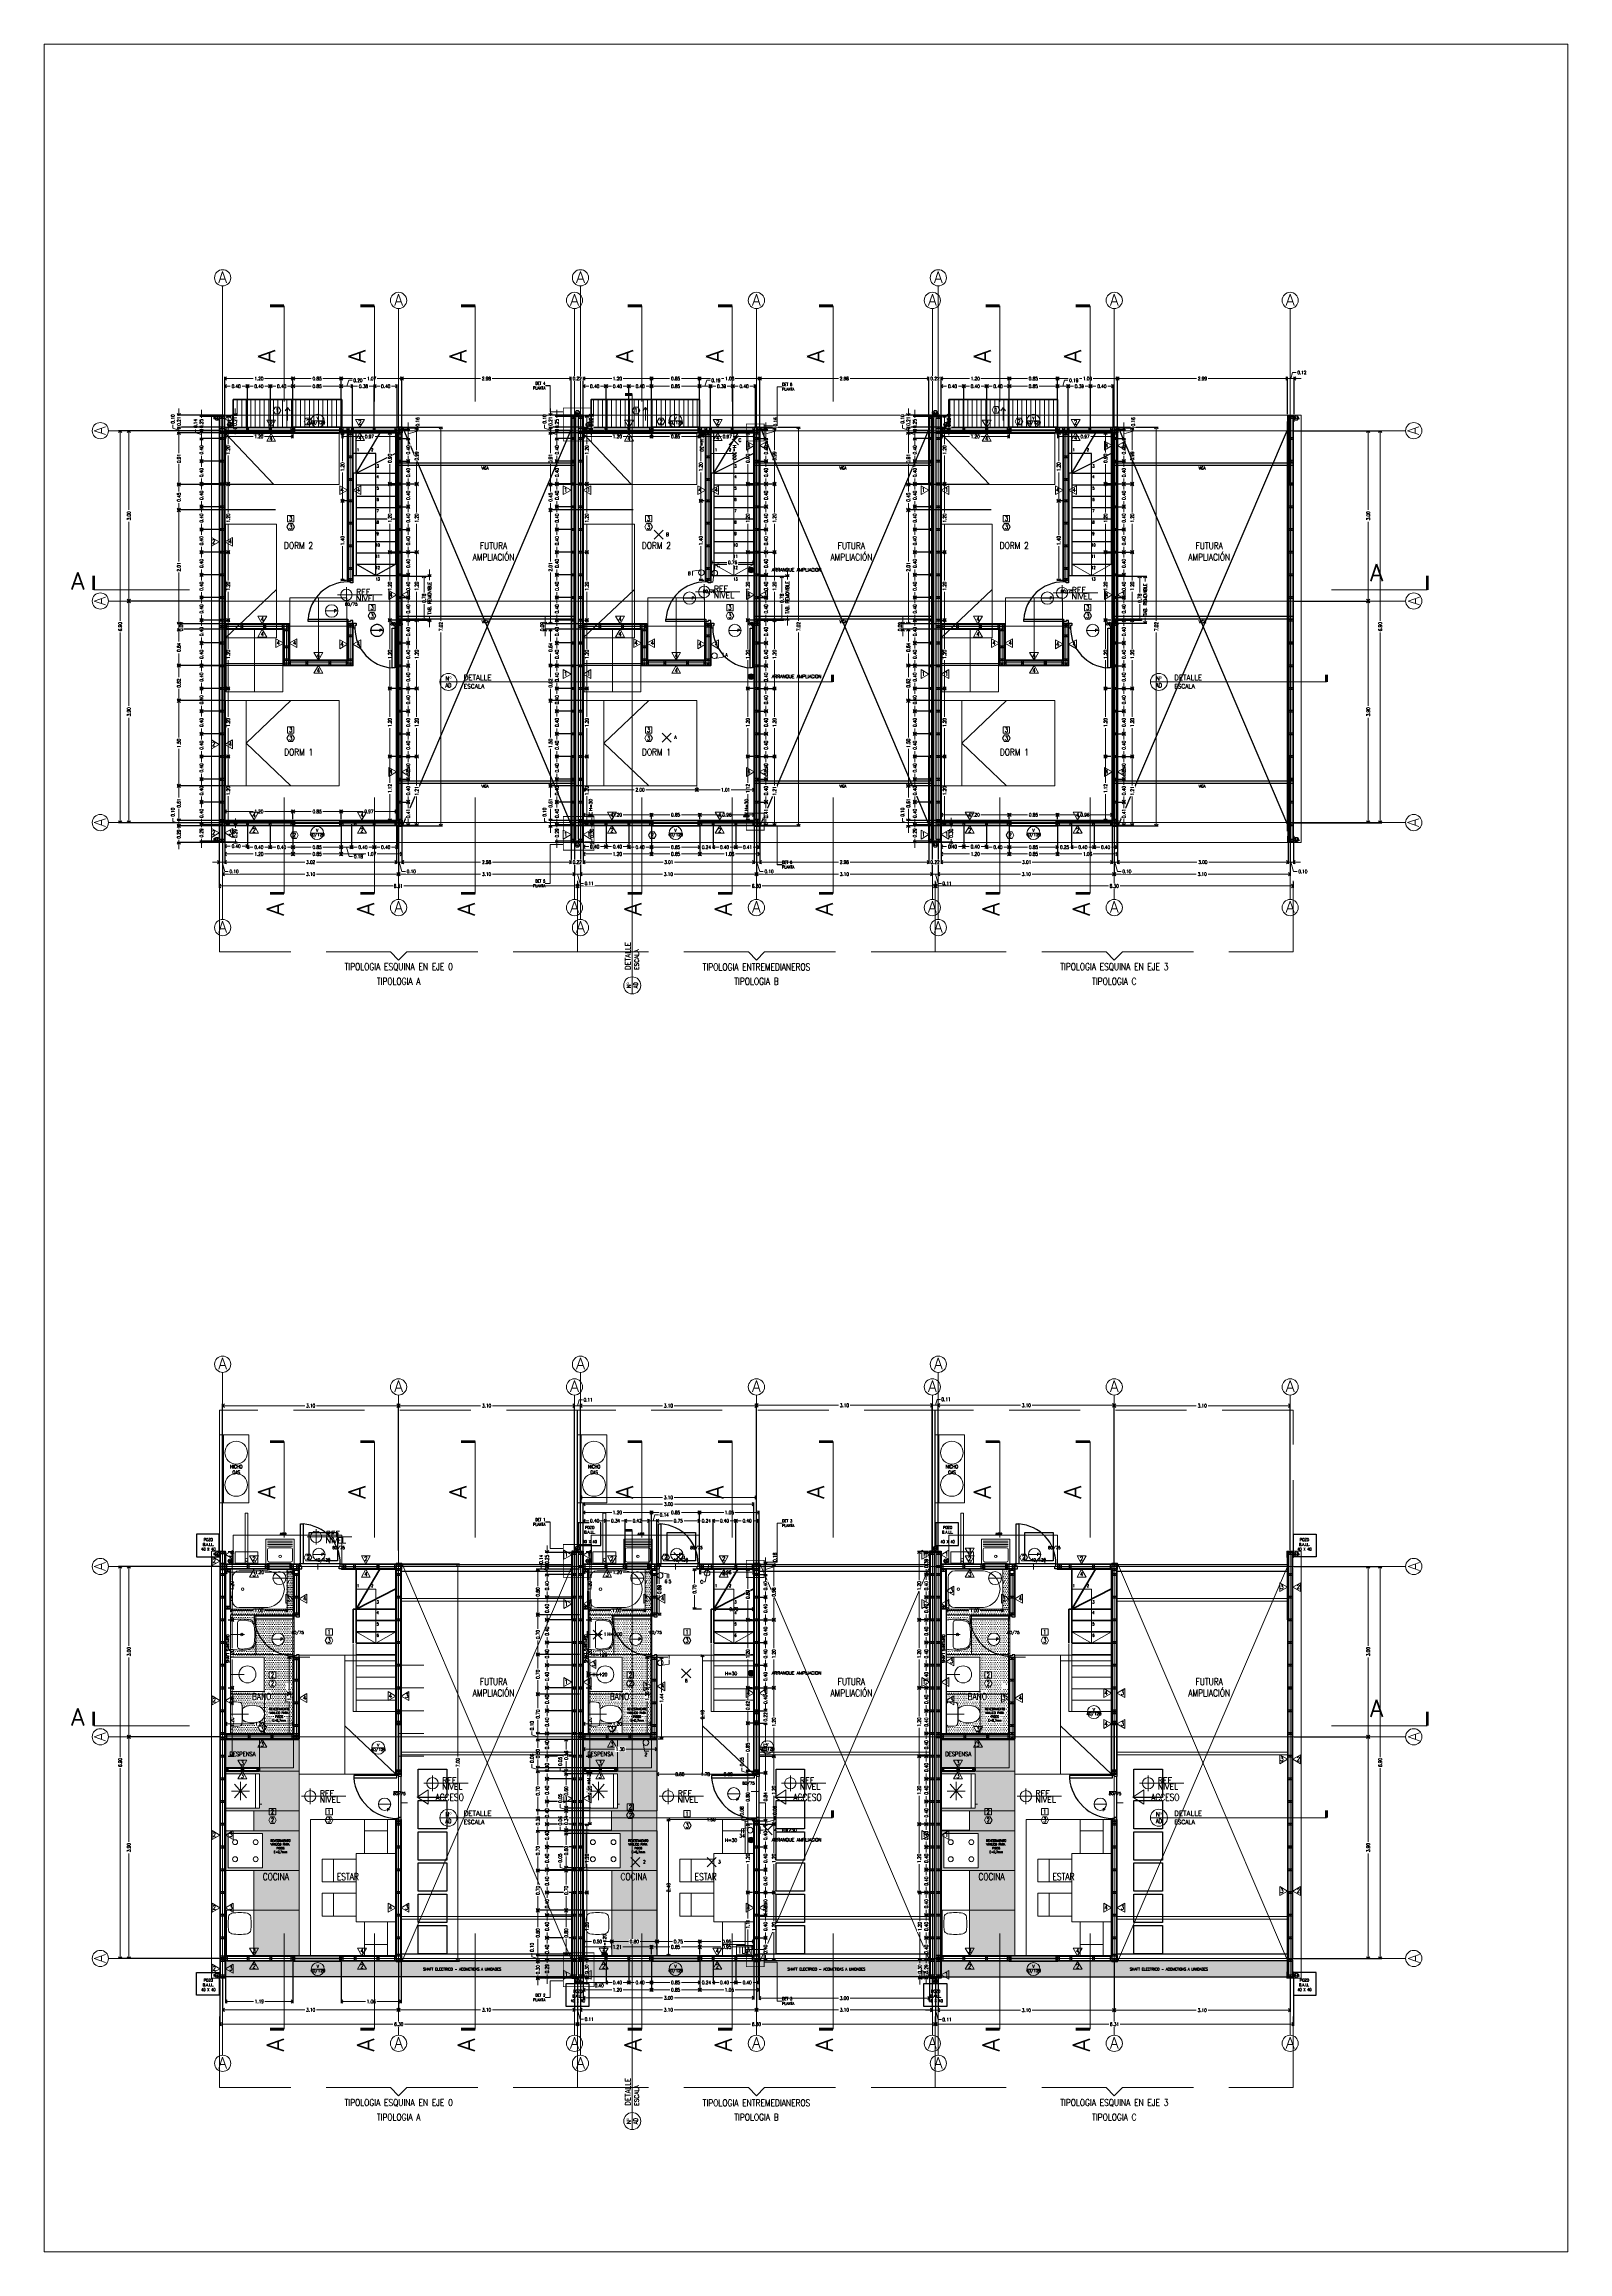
# Model space of a CAD drawing. Header units: metres. Extents: x -2 to 690, y -116 to 73.
# Drawn here: x 454.36 to 481.18, y 18.13 to 57.01 of the extents above; entities that cross this region are included whole.
import ezdxf
from ezdxf.enums import TextEntityAlignment as Align

# ---------------------------------------------------------------- set-up
doc = ezdxf.new("R2010")
doc.units = ezdxf.units.M
doc.header["$LTSCALE"] = 5
doc.header["$MEASUREMENT"] = 0
doc.linetypes.add('CENTER', pattern=[2, 1.25, -0.25, 0.25, -0.25])
doc.linetypes.add('HIDDEN', pattern=[0.375, 0.25, -0.125])
doc.layers.get('0').update_dxf_attribs({"color": 30})
doc.layers.get('DEFPOINTS').update_dxf_attribs({"color": 210})
doc.layers.add('_AUX', color=210, linetype='Continuous', lineweight=18, plot=False)
for name, color, linetype, lineweight in [('A-ANNO-DIMS', 3, 'Continuous', 18), ('A-ANNO-SYMB', 3, 'Continuous', 18), ('A-ANNO-TEXT', 3, 'Continuous', 18), ('A-DETL-MBND', 3, 'Continuous', 18), ('A-DETL-MCUT', 4, 'Continuous', 25), ('A-DOOR-FULL', 4, 'Continuous', 25), ('A-DOOR-SYMB', 3, 'Continuous', 18), ('A-ELEV-IDEN', 3, 'Continuous', 18), ('A-ELEV-MBE1', 7, 'Continuous', 35), ('A-ELEV-MBE2', 4, 'Continuous', 25), ('A-FLOR-PATT', 8, 'Continuous', 18), ('A-FURN', 8, 'Continuous', 18), ('A-SECT-MCUT', 7, 'Continuous', 35), ('A-WALL-PATT', 8, 'Continuous', 18), ('A-WALL-STUD', 3, 'Continuous', 18)]:
    doc.layers.add(name, color=color, linetype=linetype, lineweight=lineweight)
doc.styles.add('E-ROMANS', font='romans.shx', dxfattribs={"width": 0.8})
doc.linetypes.add('BATTING', pattern='A,0.0001,-0.1,[134,ltypeshp.shx,S=0.1,R=0,X=-0.1,Y=0],-0.2,[134,ltypeshp.shx,S=0.1,R=180,X=0.1,Y=0],-0.1', length=0.4001)
doc.dimstyles.new('E-0050_ARW_12', dxfattribs={"dimscale": 0.001, "dimtxt": 60, "dimasz": 60, "dimexe": 30, "dimexo": 20, "dimgap": 30, "dimtad": 0, "dimzin": 0, "dimdsep": 46, "dimtxsty": 'E-ROMANS', "dimblk": 'OPEN90', "dimcen": 30, "dimclrd": 256, "dimclre": 256, "dimclrt": 256, "dimadec": 0, "dimazin": 0, "dimtfac": 1, "dimtmove": 1, "dimatfit": 3, "dimldrblk": 'OPEN90', "dimfxl": 1, "dimtfill": 1, "dimtolj": 1, "dimtzin": 0, "dimlwd": -1, "dimarcsym": 0})
pattern_1 = [(45, (0, 0), (-0.044901281, 0.044901281), []), (45, (-0.02245, 0.02245), (-0.044901281, 0.044901281), [0.03175, -0.015875])]
pattern_2 = [(90, (0, 0), (-0.079375, 5e-18), [])]
pattern_3 = [(0, (0, 0), (0.015875, 0.03175), [0, -0.03175])]

# ---------------------------------------------------------------- blocks, each defined once
blk = doc.blocks.new('ENCHUFE2')
h = blk.add_hatch()
h.set_pattern_fill('LINE', color=256, scale=0.01, angle=45, style=0)
h.set_pattern_definition([(45, (-139.906905, -0.294872), (-0.02245064, 0.02245064), [])])
h.paths.add_polyline_path([(0, -0.1, 1), (0, 0.1)])
for points in [[(0, 0.1), (0, -0.1)], [(0.087, 0.05), (0.16, 0.05)], [(0.087, -0.05), (0.16, -0.05)]]:
    blk.add_lwpolyline(points)
blk.add_arc((0, 0), 0.1, 270, 90)
blk = doc.blocks.new('centro')
for points in [[(-0.106, 0.106), (0.106, -0.106)], [(0.106, 0.106), (-0.106, -0.106)]]:
    blk.add_lwpolyline(points)
blk = doc.blocks.new('TDA')
blk.add_lwpolyline([(-0.135, 0), (0.135, 0), (0.135, -0.16), (-0.135, -0.16), (-0.135, 0)])
at = {"insert": (0, -0.08), "char_height": 0.12, "attachment_point": 5, "style": 'E-ROMANS'}
blk.add_mtext('TDA', dxfattribs=at)
blk = doc.blocks.new('ENCHUFE FUERZA')
blk.add_hatch(color=256).paths.add_polyline_path([(0, -0.1, 1), (0, 0.1)])
for points in [[(0.087, 0.05), (0.16, 0.05)], [(0.087, -0.05), (0.16, -0.05)]]:
    blk.add_lwpolyline(points)
blk.add_arc((0, 0), 0.1, 270, 90)
blk = doc.blocks.new('_Open90')
at = {"color": 0, "linetype": 'ByBlock', "lineweight": -2}
for p, q in [((0, 0), (-1, 0)), ((-0.5, 0.5), (0, 0)), ((0, 0), (-0.5, -0.5))]:
    blk.add_line(p, q, dxfattribs=at)
blk = doc.blocks.new('*D1276')
at = {"layer": 'A-ANNO-DIMS', "lineweight": -2, "transparency": 16777216}
for p, q in [((466.147, 29.47), (466.147, 29.48)), ((466.847, 29.47), (466.847, 29.48))]:
    blk.add_line(p, q, dxfattribs=at)
at = {"layer": 'A-ANNO-DIMS', "transparency": 16777216}
for p, q in [((466.207, 29.45), (466.393, 29.45)), ((466.787, 29.45), (466.6, 29.45))]:
    blk.add_line(p, q, dxfattribs=at)
at = {"layer": 'DEFPOINTS', "color": 0, "transparency": 16777216}
for p in [(466.147, 29.45), (466.847, 29.45), (466.847, 29.45)]:
    blk.add_point(p, dxfattribs=at)
at = {"layer": 'A-ANNO-DIMS', "transparency": 16777216, "xscale": 0.06, "yscale": 0.06, "zscale": 0.06, "rotation": 180}
blk.add_blockref('_Open90', (466.147, 29.45), dxfattribs=at)
at = {"layer": 'A-ANNO-DIMS', "transparency": 16777216, "xscale": 0.06, "yscale": 0.06, "zscale": 0.06}
blk.add_blockref('_Open90', (466.847, 29.45), dxfattribs=at)
at = {"layer": 'A-ANNO-DIMS', "transparency": 16777216, "insert": (466.497, 29.45), "char_height": 0.06, "attachment_point": 5, "style": 'E-ROMANS', "bg_fill": 3, "box_fill_scale": 1.25, "bg_fill_color": 256, "bg_fill_true_color": 13158600, "bg_fill_transparency": 0}
blk.add_mtext('\\A1;0.70', dxfattribs=at)
blk = doc.blocks.new('*D680')
at = {"layer": 'A-ANNO-DIMS', "lineweight": -2, "transparency": 16777216}
for p, q in [((465.947, 26.562), (465.947, 26.572)), ((466.847, 26.562), (466.847, 26.572))]:
    blk.add_line(p, q, dxfattribs=at)
at = {"layer": 'A-ANNO-DIMS', "transparency": 16777216}
for p, q in [((466.007, 26.542), (466.293, 26.542)), ((466.787, 26.542), (466.5, 26.542))]:
    blk.add_line(p, q, dxfattribs=at)
at = {"layer": 'DEFPOINTS', "color": 0, "transparency": 16777216}
for p in [(465.947, 26.542), (465.947, 26.542), (466.847, 26.542)]:
    blk.add_point(p, dxfattribs=at)
at = {"layer": 'A-ANNO-DIMS', "transparency": 16777216, "xscale": 0.06, "yscale": 0.06, "zscale": 0.06, "rotation": 180}
blk.add_blockref('_Open90', (465.947, 26.542), dxfattribs=at)
at = {"layer": 'A-ANNO-DIMS', "transparency": 16777216, "xscale": 0.06, "yscale": 0.06, "zscale": 0.06}
blk.add_blockref('_Open90', (466.847, 26.542), dxfattribs=at)
at = {"layer": 'A-ANNO-DIMS', "transparency": 16777216, "insert": (466.397, 26.542), "char_height": 0.06, "attachment_point": 5, "style": 'E-ROMANS', "bg_fill": 3, "box_fill_scale": 1.25, "bg_fill_color": 256, "bg_fill_true_color": 13158600, "bg_fill_transparency": 0}
blk.add_mtext('\\A1;0.90', dxfattribs=at)
blk = doc.blocks.new('*D681')
at = {"layer": 'A-ANNO-DIMS', "lineweight": -2, "transparency": 16777216}
for p, q in [((465.147, 26.562), (465.147, 26.572)), ((465.947, 26.562), (465.947, 26.572))]:
    blk.add_line(p, q, dxfattribs=at)
at = {"layer": 'A-ANNO-DIMS', "transparency": 16777216}
for p, q in [((465.207, 26.542), (465.443, 26.542)), ((465.887, 26.542), (465.65, 26.542))]:
    blk.add_line(p, q, dxfattribs=at)
at = {"layer": 'DEFPOINTS', "color": 0, "transparency": 16777216}
for p in [(465.147, 26.542), (465.147, 26.542), (465.947, 26.542)]:
    blk.add_point(p, dxfattribs=at)
at = {"layer": 'A-ANNO-DIMS', "transparency": 16777216, "xscale": 0.06, "yscale": 0.06, "zscale": 0.06, "rotation": 180}
blk.add_blockref('_Open90', (465.147, 26.542), dxfattribs=at)
at = {"layer": 'A-ANNO-DIMS', "transparency": 16777216, "xscale": 0.06, "yscale": 0.06, "zscale": 0.06}
blk.add_blockref('_Open90', (465.947, 26.542), dxfattribs=at)
at = {"layer": 'A-ANNO-DIMS', "transparency": 16777216, "insert": (465.547, 26.542), "char_height": 0.06, "attachment_point": 5, "style": 'E-ROMANS', "bg_fill": 3, "box_fill_scale": 1.25, "bg_fill_color": 256, "bg_fill_true_color": 13158600, "bg_fill_transparency": 0}
blk.add_mtext('\\A1;0.80', dxfattribs=at)
blk = doc.blocks.new('*D682')
at = {"layer": 'A-ANNO-DIMS', "lineweight": -2, "transparency": 16777216}
for p, q in [((465.927, 28.642), (465.917, 28.642)), ((465.927, 26.542), (465.917, 26.542))]:
    blk.add_line(p, q, dxfattribs=at)
at = {"layer": 'A-ANNO-DIMS', "transparency": 16777216}
for p, q in [((465.947, 28.582), (465.947, 27.695)), ((465.947, 26.602), (465.947, 27.488))]:
    blk.add_line(p, q, dxfattribs=at)
at = {"layer": 'DEFPOINTS', "color": 0, "transparency": 16777216}
for p in [(465.947, 28.642), (465.947, 28.642), (465.947, 26.542)]:
    blk.add_point(p, dxfattribs=at)
at = {"layer": 'A-ANNO-DIMS', "transparency": 16777216, "xscale": 0.06, "yscale": 0.06, "zscale": 0.06}
for p, rotation in [((465.947, 28.642), 90), ((465.947, 26.542), 270)]:
    blk.add_blockref('_Open90', p, dxfattribs=dict(at, rotation=rotation))
at = {"layer": 'A-ANNO-DIMS', "transparency": 16777216, "insert": (465.947, 27.592), "char_height": 0.06, "attachment_point": 5, "rotation": 90, "style": 'E-ROMANS', "bg_fill": 3, "box_fill_scale": 1.25, "bg_fill_color": 256, "bg_fill_true_color": 13158600, "bg_fill_transparency": 0}
blk.add_mtext('\\A1;2.10', dxfattribs=at)
blk = doc.blocks.new('*D683')
at = {"layer": 'A-ANNO-DIMS', "lineweight": -2, "transparency": 16777216}
for p, q in [((465.347, 25.767), (465.347, 25.777)), ((466.847, 25.767), (466.847, 25.777))]:
    blk.add_line(p, q, dxfattribs=at)
at = {"layer": 'A-ANNO-DIMS', "transparency": 16777216}
for p, q in [((465.407, 25.747), (465.997, 25.747)), ((466.787, 25.747), (466.196, 25.747))]:
    blk.add_line(p, q, dxfattribs=at)
at = {"layer": 'DEFPOINTS', "color": 0, "transparency": 16777216}
for p in [(465.347, 25.747), (465.347, 25.747), (466.847, 25.747)]:
    blk.add_point(p, dxfattribs=at)
at = {"layer": 'A-ANNO-DIMS', "transparency": 16777216, "xscale": 0.06, "yscale": 0.06, "zscale": 0.06, "rotation": 180}
blk.add_blockref('_Open90', (465.347, 25.747), dxfattribs=at)
at = {"layer": 'A-ANNO-DIMS', "transparency": 16777216, "xscale": 0.06, "yscale": 0.06, "zscale": 0.06}
blk.add_blockref('_Open90', (466.847, 25.747), dxfattribs=at)
at = {"layer": 'A-ANNO-DIMS', "transparency": 16777216, "insert": (466.097, 25.747), "char_height": 0.06, "attachment_point": 5, "style": 'E-ROMANS', "bg_fill": 3, "box_fill_scale": 1.25, "bg_fill_color": 256, "bg_fill_true_color": 13158600, "bg_fill_transparency": 0}
blk.add_mtext('\\A1;1.50', dxfattribs=at)
blk = doc.blocks.new('*D684')
at = {"layer": 'A-ANNO-DIMS', "lineweight": -2, "transparency": 16777216}
for p, q in [((465.327, 25.747), (465.317, 25.747)), ((465.327, 23.347), (465.317, 23.347))]:
    blk.add_line(p, q, dxfattribs=at)
at = {"layer": 'A-ANNO-DIMS', "transparency": 16777216}
for p, q in [((465.347, 25.687), (465.347, 24.65)), ((465.347, 23.407), (465.347, 24.443))]:
    blk.add_line(p, q, dxfattribs=at)
at = {"layer": 'DEFPOINTS', "color": 0, "transparency": 16777216}
for p in [(465.347, 25.747), (465.347, 23.347), (465.347, 23.347)]:
    blk.add_point(p, dxfattribs=at)
at = {"layer": 'A-ANNO-DIMS', "transparency": 16777216, "xscale": 0.06, "yscale": 0.06, "zscale": 0.06}
for p, rotation in [((465.347, 25.747), 90), ((465.347, 23.347), 270)]:
    blk.add_blockref('_Open90', p, dxfattribs=dict(at, rotation=rotation))
at = {"layer": 'A-ANNO-DIMS', "transparency": 16777216, "insert": (465.347, 24.547), "char_height": 0.06, "attachment_point": 5, "rotation": 90, "style": 'E-ROMANS', "bg_fill": 3, "box_fill_scale": 1.25, "bg_fill_color": 256, "bg_fill_true_color": 13158600, "bg_fill_transparency": 0}
blk.add_mtext('\\A1;2.40', dxfattribs=at)
blk = doc.blocks.new('*D1237')
at = {"layer": 'A-ANNO-DIMS', "lineweight": -2, "transparency": 16777216}
for p, q in [((463.847, 23.242), (463.847, 22.846)), ((464.247, 23.242), (464.247, 22.846))]:
    blk.add_line(p, q, dxfattribs=at)
at = {"layer": 'A-ANNO-DIMS', "transparency": 16777216}
for p, q in [((463.787, 22.876), (463.727, 22.876)), ((464.307, 22.876), (464.367, 22.876))]:
    blk.add_line(p, q, dxfattribs=at)
at = {"layer": 'DEFPOINTS', "color": 0, "transparency": 16777216}
for p in [(463.847, 23.262), (464.247, 23.262)]:
    blk.add_point(p, dxfattribs=at)
at = {"layer": 'A-ANNO-DIMS', "transparency": 16777216, "insert": (464.127, 22.822), "char_height": 0.06, "attachment_point": 5, "style": 'E-ROMANS', "bg_fill": 3, "box_fill_scale": 1.25, "bg_fill_color": 256, "bg_fill_true_color": 13158600, "bg_fill_transparency": 0}
blk.add_mtext('\\A1;0.40', dxfattribs=at)
at = {"layer": 'A-ANNO-DIMS', "transparency": 16777216}
blk.add_line((463.847, 22.876), (464.247, 22.876), dxfattribs=at)
at = {"layer": 'DEFPOINTS', "color": 0, "transparency": 16777216}
blk.add_point((464.247, 22.876), dxfattribs=at)
at = {"layer": 'A-ANNO-DIMS', "transparency": 16777216, "xscale": 0.06, "yscale": 0.06, "zscale": 0.06}
blk.add_blockref('_Open90', (463.847, 22.876), dxfattribs=at)
at = {"layer": 'A-ANNO-DIMS', "transparency": 16777216, "xscale": 0.06, "yscale": 0.06, "zscale": 0.06, "rotation": 180}
blk.add_blockref('_Open90', (464.247, 22.876), dxfattribs=at)
blk = doc.blocks.new('*D625')
at = {"layer": 'A-ANNO-DIMS', "lineweight": -2, "transparency": 16777216}
for p, q in [((464.247, 23.242), (464.247, 22.846)), ((464.647, 23.279), (464.647, 22.846))]:
    blk.add_line(p, q, dxfattribs=at)
at = {"layer": 'A-ANNO-DIMS', "transparency": 16777216}
for p, q in [((464.307, 22.876), (464.343, 22.876)), ((464.587, 22.876), (464.55, 22.876))]:
    blk.add_line(p, q, dxfattribs=at)
at = {"layer": 'DEFPOINTS', "color": 0, "transparency": 16777216}
for p in [(464.247, 23.262), (464.647, 23.299)]:
    blk.add_point(p, dxfattribs=at)
at = {"layer": 'A-ANNO-DIMS', "transparency": 16777216, "xscale": 0.06, "yscale": 0.06, "zscale": 0.06, "rotation": 180}
blk.add_blockref('_Open90', (464.247, 22.876), dxfattribs=at)
at = {"layer": 'A-ANNO-DIMS', "transparency": 16777216, "xscale": 0.06, "yscale": 0.06, "zscale": 0.06}
blk.add_blockref('_Open90', (464.647, 22.876), dxfattribs=at)
at = {"layer": 'A-ANNO-DIMS', "transparency": 16777216, "insert": (464.447, 22.876), "char_height": 0.06, "attachment_point": 5, "style": 'E-ROMANS', "bg_fill": 3, "box_fill_scale": 1.25, "bg_fill_color": 256, "bg_fill_true_color": 13158600, "bg_fill_transparency": 0}
blk.add_mtext('\\A1;0.40', dxfattribs=at)
at = {"layer": 'DEFPOINTS', "color": 0, "transparency": 16777216}
blk.add_point((464.647, 22.876), dxfattribs=at)
blk = doc.blocks.new('*D626')
at = {"layer": 'A-ANNO-DIMS', "lineweight": -2, "transparency": 16777216}
for p, q in [((464.647, 23.279), (464.647, 22.846)), ((465.047, 23.279), (465.047, 22.846))]:
    blk.add_line(p, q, dxfattribs=at)
at = {"layer": 'A-ANNO-DIMS', "transparency": 16777216}
for p, q in [((464.707, 22.876), (464.743, 22.876)), ((464.987, 22.876), (464.95, 22.876))]:
    blk.add_line(p, q, dxfattribs=at)
at = {"layer": 'DEFPOINTS', "color": 0, "transparency": 16777216}
for p in [(464.647, 23.299), (465.047, 23.299)]:
    blk.add_point(p, dxfattribs=at)
at = {"layer": 'A-ANNO-DIMS', "transparency": 16777216, "xscale": 0.06, "yscale": 0.06, "zscale": 0.06, "rotation": 180}
blk.add_blockref('_Open90', (464.647, 22.876), dxfattribs=at)
at = {"layer": 'A-ANNO-DIMS', "transparency": 16777216, "xscale": 0.06, "yscale": 0.06, "zscale": 0.06}
blk.add_blockref('_Open90', (465.047, 22.876), dxfattribs=at)
at = {"layer": 'A-ANNO-DIMS', "transparency": 16777216, "insert": (464.847, 22.876), "char_height": 0.06, "attachment_point": 5, "style": 'E-ROMANS', "bg_fill": 3, "box_fill_scale": 1.25, "bg_fill_color": 256, "bg_fill_true_color": 13158600, "bg_fill_transparency": 0}
blk.add_mtext('\\A1;0.40', dxfattribs=at)
at = {"layer": 'DEFPOINTS', "color": 0, "transparency": 16777216}
blk.add_point((465.047, 22.876), dxfattribs=at)
blk = doc.blocks.new('*D627')
at = {"layer": 'A-ANNO-DIMS', "lineweight": -2, "transparency": 16777216}
for p, q in [((465.047, 23.279), (465.047, 22.846)), ((465.897, 23.279), (465.897, 22.846))]:
    blk.add_line(p, q, dxfattribs=at)
at = {"layer": 'A-ANNO-DIMS', "transparency": 16777216}
for p, q in [((465.107, 22.876), (465.368, 22.876)), ((465.837, 22.876), (465.575, 22.876))]:
    blk.add_line(p, q, dxfattribs=at)
at = {"layer": 'DEFPOINTS', "color": 0, "transparency": 16777216}
for p in [(465.047, 23.299), (465.897, 23.299), (465.897, 22.876)]:
    blk.add_point(p, dxfattribs=at)
at = {"layer": 'A-ANNO-DIMS', "transparency": 16777216, "xscale": 0.06, "yscale": 0.06, "zscale": 0.06, "rotation": 180}
blk.add_blockref('_Open90', (465.047, 22.876), dxfattribs=at)
at = {"layer": 'A-ANNO-DIMS', "transparency": 16777216, "xscale": 0.06, "yscale": 0.06, "zscale": 0.06}
blk.add_blockref('_Open90', (465.897, 22.876), dxfattribs=at)
at = {"layer": 'A-ANNO-DIMS', "transparency": 16777216, "insert": (465.472, 22.876), "char_height": 0.06, "attachment_point": 5, "style": 'E-ROMANS', "bg_fill": 3, "box_fill_scale": 1.25, "bg_fill_color": 256, "bg_fill_true_color": 13158600, "bg_fill_transparency": 0}
blk.add_mtext('\\A1;0.85', dxfattribs=at)
blk = doc.blocks.new('*D579')
at = {"layer": 'A-ANNO-DIMS', "lineweight": -2, "transparency": 16777216}
for p, q in [((465.897, 23.279), (465.897, 22.846)), ((466.132, 23.279), (466.132, 22.846))]:
    blk.add_line(p, q, dxfattribs=at)
at = {"layer": 'A-ANNO-DIMS', "transparency": 16777216}
for p, q in [((465.837, 22.876), (465.777, 22.876)), ((465.897, 22.876), (465.91, 22.876)), ((466.132, 22.876), (466.118, 22.876)), ((466.192, 22.876), (466.252, 22.876))]:
    blk.add_line(p, q, dxfattribs=at)
at = {"layer": 'DEFPOINTS', "color": 0, "transparency": 16777216}
for p in [(465.897, 23.299), (466.132, 23.299)]:
    blk.add_point(p, dxfattribs=at)
at = {"layer": 'A-ANNO-DIMS', "transparency": 16777216, "xscale": 0.06, "yscale": 0.06, "zscale": 0.06}
blk.add_blockref('_Open90', (465.897, 22.876), dxfattribs=at)
at = {"layer": 'A-ANNO-DIMS', "transparency": 16777216, "xscale": 0.06, "yscale": 0.06, "zscale": 0.06, "rotation": 180}
blk.add_blockref('_Open90', (466.132, 22.876), dxfattribs=at)
at = {"layer": 'A-ANNO-DIMS', "transparency": 16777216, "insert": (466.014, 22.876), "char_height": 0.06, "attachment_point": 5, "style": 'E-ROMANS', "bg_fill": 3, "box_fill_scale": 1.25, "bg_fill_color": 256, "bg_fill_true_color": 13158600, "bg_fill_transparency": 0}
blk.add_mtext('\\A1;0.24', dxfattribs=at)
at = {"layer": 'DEFPOINTS', "color": 0, "transparency": 16777216}
blk.add_point((466.132, 22.876), dxfattribs=at)
blk = doc.blocks.new('*D580')
at = {"layer": 'A-ANNO-DIMS', "lineweight": -2, "transparency": 16777216}
for p, q in [((466.132, 23.279), (466.132, 22.846)), ((466.532, 23.279), (466.532, 22.846))]:
    blk.add_line(p, q, dxfattribs=at)
at = {"layer": 'A-ANNO-DIMS', "transparency": 16777216}
for p, q in [((466.192, 22.876), (466.228, 22.876)), ((466.472, 22.876), (466.435, 22.876))]:
    blk.add_line(p, q, dxfattribs=at)
at = {"layer": 'DEFPOINTS', "color": 0, "transparency": 16777216}
for p in [(466.132, 23.299), (466.532, 23.299)]:
    blk.add_point(p, dxfattribs=at)
at = {"layer": 'A-ANNO-DIMS', "transparency": 16777216, "xscale": 0.06, "yscale": 0.06, "zscale": 0.06, "rotation": 180}
blk.add_blockref('_Open90', (466.132, 22.876), dxfattribs=at)
at = {"layer": 'A-ANNO-DIMS', "transparency": 16777216, "xscale": 0.06, "yscale": 0.06, "zscale": 0.06}
blk.add_blockref('_Open90', (466.532, 22.876), dxfattribs=at)
at = {"layer": 'A-ANNO-DIMS', "transparency": 16777216, "insert": (466.332, 22.876), "char_height": 0.06, "attachment_point": 5, "style": 'E-ROMANS', "bg_fill": 3, "box_fill_scale": 1.25, "bg_fill_color": 256, "bg_fill_true_color": 13158600, "bg_fill_transparency": 0}
blk.add_mtext('\\A1;0.40', dxfattribs=at)
at = {"layer": 'DEFPOINTS', "color": 0, "transparency": 16777216}
blk.add_point((466.532, 22.876), dxfattribs=at)
blk = doc.blocks.new('*D581')
at = {"layer": 'A-ANNO-DIMS', "lineweight": -2, "transparency": 16777216}
for p, q in [((466.532, 23.279), (466.532, 22.846)), ((466.932, 23.242), (466.932, 22.846))]:
    blk.add_line(p, q, dxfattribs=at)
at = {"layer": 'A-ANNO-DIMS', "transparency": 16777216}
for p, q in [((466.592, 22.876), (466.628, 22.876)), ((466.872, 22.876), (466.835, 22.876))]:
    blk.add_line(p, q, dxfattribs=at)
at = {"layer": 'DEFPOINTS', "color": 0, "transparency": 16777216}
for p in [(466.532, 23.299), (466.932, 23.262)]:
    blk.add_point(p, dxfattribs=at)
at = {"layer": 'A-ANNO-DIMS', "transparency": 16777216, "xscale": 0.06, "yscale": 0.06, "zscale": 0.06, "rotation": 180}
blk.add_blockref('_Open90', (466.532, 22.876), dxfattribs=at)
at = {"layer": 'A-ANNO-DIMS', "transparency": 16777216, "xscale": 0.06, "yscale": 0.06, "zscale": 0.06}
blk.add_blockref('_Open90', (466.932, 22.876), dxfattribs=at)
at = {"layer": 'A-ANNO-DIMS', "transparency": 16777216, "insert": (466.732, 22.876), "char_height": 0.06, "attachment_point": 5, "style": 'E-ROMANS', "bg_fill": 3, "box_fill_scale": 1.25, "bg_fill_color": 256, "bg_fill_true_color": 13158600, "bg_fill_transparency": 0}
blk.add_mtext('\\A1;0.40', dxfattribs=at)
at = {"layer": 'DEFPOINTS', "color": 0, "transparency": 16777216}
blk.add_point((466.932, 22.876), dxfattribs=at)
blk = doc.blocks.new('*D582')
at = {"layer": 'A-ANNO-DIMS', "lineweight": -2, "transparency": 16777216}
for p, q in [((463.847, 23.231), (463.847, 22.717)), ((465.047, 23.231), (465.047, 22.717))]:
    blk.add_line(p, q, dxfattribs=at)
at = {"layer": 'A-ANNO-DIMS', "transparency": 16777216}
for p, q in [((463.907, 22.747), (464.347, 22.747)), ((464.987, 22.747), (464.546, 22.747))]:
    blk.add_line(p, q, dxfattribs=at)
at = {"layer": 'DEFPOINTS', "color": 0, "transparency": 16777216}
for p in [(463.847, 23.251), (465.047, 23.251), (465.047, 22.747)]:
    blk.add_point(p, dxfattribs=at)
at = {"layer": 'A-ANNO-DIMS', "transparency": 16777216, "xscale": 0.06, "yscale": 0.06, "zscale": 0.06, "rotation": 180}
blk.add_blockref('_Open90', (463.847, 22.747), dxfattribs=at)
at = {"layer": 'A-ANNO-DIMS', "transparency": 16777216, "xscale": 0.06, "yscale": 0.06, "zscale": 0.06}
blk.add_blockref('_Open90', (465.047, 22.747), dxfattribs=at)
at = {"layer": 'A-ANNO-DIMS', "transparency": 16777216, "insert": (464.447, 22.747), "char_height": 0.06, "attachment_point": 5, "style": 'E-ROMANS', "bg_fill": 3, "box_fill_scale": 1.25, "bg_fill_color": 256, "bg_fill_true_color": 13158600, "bg_fill_transparency": 0}
blk.add_mtext('\\A1;1.20', dxfattribs=at)
blk = doc.blocks.new('*D583')
at = {"layer": 'A-ANNO-DIMS', "lineweight": -2, "transparency": 16777216}
for p, q in [((465.897, 23.231), (465.897, 22.717)), ((466.942, 23.231), (466.942, 22.717))]:
    blk.add_line(p, q, dxfattribs=at)
at = {"layer": 'A-ANNO-DIMS', "transparency": 16777216}
for p, q in [((465.957, 22.747), (466.319, 22.747)), ((466.882, 22.747), (466.519, 22.747))]:
    blk.add_line(p, q, dxfattribs=at)
at = {"layer": 'DEFPOINTS', "color": 0, "transparency": 16777216}
for p in [(465.897, 23.251), (466.942, 23.251), (466.942, 22.747)]:
    blk.add_point(p, dxfattribs=at)
at = {"layer": 'A-ANNO-DIMS', "transparency": 16777216, "xscale": 0.06, "yscale": 0.06, "zscale": 0.06, "rotation": 180}
blk.add_blockref('_Open90', (465.897, 22.747), dxfattribs=at)
at = {"layer": 'A-ANNO-DIMS', "transparency": 16777216, "xscale": 0.06, "yscale": 0.06, "zscale": 0.06}
blk.add_blockref('_Open90', (466.942, 22.747), dxfattribs=at)
at = {"layer": 'A-ANNO-DIMS', "transparency": 16777216, "insert": (466.419, 22.747), "char_height": 0.06, "attachment_point": 5, "style": 'E-ROMANS', "bg_fill": 3, "box_fill_scale": 1.25, "bg_fill_color": 256, "bg_fill_true_color": 13158600, "bg_fill_transparency": 0}
blk.add_mtext('\\A1;1.05', dxfattribs=at)
blk = doc.blocks.new('*D584')
at = {"layer": 'A-ANNO-DIMS', "lineweight": -2, "transparency": 16777216}
for p, q in [((465.047, 23.242), (465.047, 22.717)), ((465.897, 23.242), (465.897, 22.717))]:
    blk.add_line(p, q, dxfattribs=at)
at = {"layer": 'A-ANNO-DIMS', "transparency": 16777216}
for p, q in [((465.107, 22.747), (465.368, 22.747)), ((465.837, 22.747), (465.575, 22.747))]:
    blk.add_line(p, q, dxfattribs=at)
at = {"layer": 'DEFPOINTS', "color": 0, "transparency": 16777216}
for p in [(465.047, 23.262), (465.897, 23.262), (465.897, 22.747)]:
    blk.add_point(p, dxfattribs=at)
at = {"layer": 'A-ANNO-DIMS', "transparency": 16777216, "xscale": 0.06, "yscale": 0.06, "zscale": 0.06, "rotation": 180}
blk.add_blockref('_Open90', (465.047, 22.747), dxfattribs=at)
at = {"layer": 'A-ANNO-DIMS', "transparency": 16777216, "xscale": 0.06, "yscale": 0.06, "zscale": 0.06}
blk.add_blockref('_Open90', (465.897, 22.747), dxfattribs=at)
at = {"layer": 'A-ANNO-DIMS', "transparency": 16777216, "insert": (465.472, 22.747), "char_height": 0.06, "attachment_point": 5, "style": 'E-ROMANS', "bg_fill": 3, "box_fill_scale": 1.25, "bg_fill_color": 256, "bg_fill_true_color": 13158600, "bg_fill_transparency": 0}
blk.add_mtext('\\A1;0.85', dxfattribs=at)
blk = doc.blocks.new('*D585')
at = {"layer": 'A-ANNO-DIMS', "lineweight": -2, "transparency": 16777216}
for p, q in [((463.847, 23.327), (463.847, 22.574)), ((466.847, 23.327), (466.847, 22.574))]:
    blk.add_line(p, q, dxfattribs=at)
at = {"layer": 'A-ANNO-DIMS', "transparency": 16777216}
for p, q in [((463.907, 22.604), (465.243, 22.604)), ((466.787, 22.604), (465.45, 22.604))]:
    blk.add_line(p, q, dxfattribs=at)
at = {"layer": 'DEFPOINTS', "color": 0, "transparency": 16777216}
for p in [(463.847, 23.347), (466.847, 23.347), (466.847, 22.604)]:
    blk.add_point(p, dxfattribs=at)
at = {"layer": 'A-ANNO-DIMS', "transparency": 16777216, "xscale": 0.06, "yscale": 0.06, "zscale": 0.06, "rotation": 180}
blk.add_blockref('_Open90', (463.847, 22.604), dxfattribs=at)
at = {"layer": 'A-ANNO-DIMS', "transparency": 16777216, "xscale": 0.06, "yscale": 0.06, "zscale": 0.06}
blk.add_blockref('_Open90', (466.847, 22.604), dxfattribs=at)
at = {"layer": 'A-ANNO-DIMS', "transparency": 16777216, "insert": (465.347, 22.604), "char_height": 0.06, "attachment_point": 5, "style": 'E-ROMANS', "bg_fill": 3, "box_fill_scale": 1.25, "bg_fill_color": 256, "bg_fill_true_color": 13158600, "bg_fill_transparency": 0}
blk.add_mtext('\\A1;3.00', dxfattribs=at)
blk = doc.blocks.new('*D586')
at = {"layer": 'A-ANNO-DIMS', "lineweight": -2, "transparency": 16777216}
for p, q in [((463.745, 22.942), (463.745, 22.111)), ((470.044, 22.954), (470.044, 22.111))]:
    blk.add_line(p, q, dxfattribs=at)
at = {"layer": 'A-ANNO-DIMS', "transparency": 16777216}
for p, q in [((463.805, 22.141), (466.792, 22.141)), ((469.984, 22.141), (466.996, 22.141))]:
    blk.add_line(p, q, dxfattribs=at)
at = {"layer": 'DEFPOINTS', "color": 0, "transparency": 16777216}
for p in [(463.745, 22.962), (470.044, 22.974), (470.044, 22.141)]:
    blk.add_point(p, dxfattribs=at)
at = {"layer": 'A-ANNO-DIMS', "transparency": 16777216, "xscale": 0.06, "yscale": 0.06, "zscale": 0.06, "rotation": 180}
blk.add_blockref('_Open90', (463.745, 22.141), dxfattribs=at)
at = {"layer": 'A-ANNO-DIMS', "transparency": 16777216, "xscale": 0.06, "yscale": 0.06, "zscale": 0.06}
blk.add_blockref('_Open90', (470.044, 22.141), dxfattribs=at)
at = {"layer": 'A-ANNO-DIMS', "transparency": 16777216, "insert": (466.894, 22.141), "char_height": 0.06, "attachment_point": 5, "style": 'E-ROMANS', "bg_fill": 3, "box_fill_scale": 1.25, "bg_fill_color": 256, "bg_fill_true_color": 13158600, "bg_fill_transparency": 0}
blk.add_mtext('\\A1;6.30', dxfattribs=at)
blk = doc.blocks.new('*D587')
at = {"layer": 'A-ANNO-DIMS', "lineweight": -2, "transparency": 16777216}
for p, q in [((466.942, 23.341), (466.942, 22.57)), ((469.942, 23.341), (469.942, 22.57))]:
    blk.add_line(p, q, dxfattribs=at)
at = {"layer": 'A-ANNO-DIMS', "transparency": 16777216}
for p, q in [((467.002, 22.6), (468.338, 22.6)), ((469.882, 22.6), (468.545, 22.6))]:
    blk.add_line(p, q, dxfattribs=at)
at = {"layer": 'DEFPOINTS', "color": 0, "transparency": 16777216}
for p in [(466.942, 23.361), (469.942, 23.361), (469.942, 22.6)]:
    blk.add_point(p, dxfattribs=at)
at = {"layer": 'A-ANNO-DIMS', "transparency": 16777216, "xscale": 0.06, "yscale": 0.06, "zscale": 0.06, "rotation": 180}
blk.add_blockref('_Open90', (466.942, 22.6), dxfattribs=at)
at = {"layer": 'A-ANNO-DIMS', "transparency": 16777216, "xscale": 0.06, "yscale": 0.06, "zscale": 0.06}
blk.add_blockref('_Open90', (469.942, 22.6), dxfattribs=at)
at = {"layer": 'A-ANNO-DIMS', "transparency": 16777216, "insert": (468.442, 22.6), "char_height": 0.06, "attachment_point": 5, "style": 'E-ROMANS', "bg_fill": 3, "box_fill_scale": 1.25, "bg_fill_color": 256, "bg_fill_true_color": 13158600, "bg_fill_transparency": 0}
blk.add_mtext('\\A1;3.00', dxfattribs=at)
blk = doc.blocks.new('*D1224')
at = {"layer": 'A-ANNO-DIMS', "lineweight": -2, "transparency": 16777216}
for p, q in [((466.952, 23.662), (467.083, 23.662)), ((466.952, 23.262), (467.083, 23.262))]:
    blk.add_line(p, q, dxfattribs=at)
at = {"layer": 'A-ANNO-DIMS', "transparency": 16777216}
for p, q in [((467.053, 23.602), (467.053, 23.565)), ((467.053, 23.322), (467.053, 23.358))]:
    blk.add_line(p, q, dxfattribs=at)
at = {"layer": 'A-ANNO-DIMS', "transparency": 16777216, "xscale": 0.06, "yscale": 0.06, "zscale": 0.06}
for p, rotation in [((467.053, 23.662), 90), ((467.053, 23.262), 270)]:
    blk.add_blockref('_Open90', p, dxfattribs=dict(at, rotation=rotation))
at = {"layer": 'A-ANNO-DIMS', "transparency": 16777216, "insert": (467.053, 23.462), "char_height": 0.06, "attachment_point": 5, "rotation": 90, "style": 'E-ROMANS', "bg_fill": 3, "box_fill_scale": 1.25, "bg_fill_color": 256, "bg_fill_true_color": 13158600, "bg_fill_transparency": 0}
blk.add_mtext('\\A1;0.40', dxfattribs=at)
at = {"layer": 'DEFPOINTS', "color": 0, "transparency": 16777216}
for p in [(466.932, 23.662), (467.053, 23.662), (466.932, 23.262)]:
    blk.add_point(p, dxfattribs=at)
blk = doc.blocks.new('*D588')
at = {"layer": 'A-ANNO-DIMS', "lineweight": -2, "transparency": 16777216}
for p, q in [((466.914, 24.062), (467.083, 24.062)), ((466.952, 23.662), (467.083, 23.662))]:
    blk.add_line(p, q, dxfattribs=at)
at = {"layer": 'A-ANNO-DIMS', "transparency": 16777216}
for p, q in [((467.053, 24.002), (467.053, 23.965)), ((467.053, 23.722), (467.053, 23.758))]:
    blk.add_line(p, q, dxfattribs=at)
at = {"layer": 'A-ANNO-DIMS', "transparency": 16777216, "xscale": 0.06, "yscale": 0.06, "zscale": 0.06}
for p, rotation in [((467.053, 24.062), 90), ((467.053, 23.662), 270)]:
    blk.add_blockref('_Open90', p, dxfattribs=dict(at, rotation=rotation))
at = {"layer": 'A-ANNO-DIMS', "transparency": 16777216, "insert": (467.053, 23.862), "char_height": 0.06, "attachment_point": 5, "rotation": 90, "style": 'E-ROMANS', "bg_fill": 3, "box_fill_scale": 1.25, "bg_fill_color": 256, "bg_fill_true_color": 13158600, "bg_fill_transparency": 0}
blk.add_mtext('\\A1;0.40', dxfattribs=at)
at = {"layer": 'DEFPOINTS', "color": 0, "transparency": 16777216}
for p in [(466.894, 24.062), (467.053, 24.062), (466.932, 23.662)]:
    blk.add_point(p, dxfattribs=at)
blk = doc.blocks.new('*D589')
at = {"layer": 'A-ANNO-DIMS', "lineweight": -2, "transparency": 16777216}
for p, q in [((466.914, 24.462), (467.083, 24.462)), ((466.914, 24.062), (467.083, 24.062))]:
    blk.add_line(p, q, dxfattribs=at)
at = {"layer": 'A-ANNO-DIMS', "transparency": 16777216}
for p, q in [((467.053, 24.402), (467.053, 24.365)), ((467.053, 24.122), (467.053, 24.158))]:
    blk.add_line(p, q, dxfattribs=at)
at = {"layer": 'A-ANNO-DIMS', "transparency": 16777216, "xscale": 0.06, "yscale": 0.06, "zscale": 0.06}
for p, rotation in [((467.053, 24.462), 90), ((467.053, 24.062), 270)]:
    blk.add_blockref('_Open90', p, dxfattribs=dict(at, rotation=rotation))
at = {"layer": 'A-ANNO-DIMS', "transparency": 16777216, "insert": (467.053, 24.262), "char_height": 0.06, "attachment_point": 5, "rotation": 90, "style": 'E-ROMANS', "bg_fill": 3, "box_fill_scale": 1.25, "bg_fill_color": 256, "bg_fill_true_color": 13158600, "bg_fill_transparency": 0}
blk.add_mtext('\\A1;0.40', dxfattribs=at)
at = {"layer": 'DEFPOINTS', "color": 0, "transparency": 16777216}
for p in [(466.894, 24.462), (467.053, 24.462), (466.894, 24.062)]:
    blk.add_point(p, dxfattribs=at)
blk = doc.blocks.new('*D590')
at = {"layer": 'A-ANNO-DIMS', "lineweight": -2, "transparency": 16777216}
for p, q in [((466.914, 24.862), (467.083, 24.862)), ((466.914, 24.462), (467.083, 24.462))]:
    blk.add_line(p, q, dxfattribs=at)
at = {"layer": 'A-ANNO-DIMS', "transparency": 16777216}
for p, q in [((467.053, 24.802), (467.053, 24.765)), ((467.053, 24.522), (467.053, 24.558))]:
    blk.add_line(p, q, dxfattribs=at)
at = {"layer": 'A-ANNO-DIMS', "transparency": 16777216, "xscale": 0.06, "yscale": 0.06, "zscale": 0.06}
for p, rotation in [((467.053, 24.862), 90), ((467.053, 24.462), 270)]:
    blk.add_blockref('_Open90', p, dxfattribs=dict(at, rotation=rotation))
at = {"layer": 'A-ANNO-DIMS', "transparency": 16777216, "insert": (467.053, 24.662), "char_height": 0.06, "attachment_point": 5, "rotation": 90, "style": 'E-ROMANS', "bg_fill": 3, "box_fill_scale": 1.25, "bg_fill_color": 256, "bg_fill_true_color": 13158600, "bg_fill_transparency": 0}
blk.add_mtext('\\A1;0.40', dxfattribs=at)
at = {"layer": 'DEFPOINTS', "color": 0, "transparency": 16777216}
for p in [(466.894, 24.862), (467.053, 24.862), (466.894, 24.462)]:
    blk.add_point(p, dxfattribs=at)
blk = doc.blocks.new('*D591')
at = {"layer": 'A-ANNO-DIMS', "lineweight": -2, "transparency": 16777216}
for p, q in [((466.914, 25.262), (467.083, 25.262)), ((466.914, 24.862), (467.083, 24.862))]:
    blk.add_line(p, q, dxfattribs=at)
at = {"layer": 'A-ANNO-DIMS', "transparency": 16777216}
for p, q in [((467.053, 25.202), (467.053, 25.165)), ((467.053, 24.922), (467.053, 24.958))]:
    blk.add_line(p, q, dxfattribs=at)
at = {"layer": 'A-ANNO-DIMS', "transparency": 16777216, "xscale": 0.06, "yscale": 0.06, "zscale": 0.06}
for p, rotation in [((467.053, 25.262), 90), ((467.053, 24.862), 270)]:
    blk.add_blockref('_Open90', p, dxfattribs=dict(at, rotation=rotation))
at = {"layer": 'A-ANNO-DIMS', "transparency": 16777216, "insert": (467.053, 25.062), "char_height": 0.06, "attachment_point": 5, "rotation": 90, "style": 'E-ROMANS', "bg_fill": 3, "box_fill_scale": 1.25, "bg_fill_color": 256, "bg_fill_true_color": 13158600, "bg_fill_transparency": 0}
blk.add_mtext('\\A1;0.40', dxfattribs=at)
at = {"layer": 'DEFPOINTS', "color": 0, "transparency": 16777216}
for p in [(466.894, 25.262), (467.053, 25.262), (466.894, 24.862)]:
    blk.add_point(p, dxfattribs=at)
blk = doc.blocks.new('*D592')
at = {"layer": 'A-ANNO-DIMS', "lineweight": -2, "transparency": 16777216}
for p, q in [((466.914, 25.662), (467.083, 25.662)), ((466.914, 25.262), (467.083, 25.262))]:
    blk.add_line(p, q, dxfattribs=at)
at = {"layer": 'A-ANNO-DIMS', "transparency": 16777216}
for p, q in [((467.053, 25.602), (467.053, 25.565)), ((467.053, 25.322), (467.053, 25.358))]:
    blk.add_line(p, q, dxfattribs=at)
at = {"layer": 'A-ANNO-DIMS', "transparency": 16777216, "xscale": 0.06, "yscale": 0.06, "zscale": 0.06}
for p, rotation in [((467.053, 25.662), 90), ((467.053, 25.262), 270)]:
    blk.add_blockref('_Open90', p, dxfattribs=dict(at, rotation=rotation))
at = {"layer": 'A-ANNO-DIMS', "transparency": 16777216, "insert": (467.053, 25.462), "char_height": 0.06, "attachment_point": 5, "rotation": 90, "style": 'E-ROMANS', "bg_fill": 3, "box_fill_scale": 1.25, "bg_fill_color": 256, "bg_fill_true_color": 13158600, "bg_fill_transparency": 0}
blk.add_mtext('\\A1;0.40', dxfattribs=at)
at = {"layer": 'DEFPOINTS', "color": 0, "transparency": 16777216}
for p in [(466.894, 25.662), (467.053, 25.662), (466.894, 25.262)]:
    blk.add_point(p, dxfattribs=at)
blk = doc.blocks.new('*D593')
at = {"layer": 'A-ANNO-DIMS', "lineweight": -2, "transparency": 16777216}
for p, q in [((466.914, 25.724), (467.083, 25.724)), ((466.914, 25.662), (467.083, 25.662))]:
    blk.add_line(p, q, dxfattribs=at)
at = {"layer": 'A-ANNO-DIMS', "transparency": 16777216}
for p, q in [((467.053, 25.784), (467.053, 25.844)), ((467.053, 25.693), (467.218, 25.742)), ((467.218, 25.742), (467.218, 25.802)), ((467.053, 25.602), (467.053, 25.542))]:
    blk.add_line(p, q, dxfattribs=at)
at = {"layer": 'DEFPOINTS', "color": 0, "transparency": 16777216}
for p in [(466.894, 25.724), (466.894, 25.662)]:
    blk.add_point(p, dxfattribs=at)
at = {"layer": 'A-ANNO-DIMS', "transparency": 16777216, "insert": (467.218, 25.905), "char_height": 0.06, "attachment_point": 5, "rotation": 90, "style": 'E-ROMANS', "bg_fill": 3, "box_fill_scale": 1.25, "bg_fill_color": 256, "bg_fill_true_color": 13158600, "bg_fill_transparency": 0}
blk.add_mtext('\\A1;0.06', dxfattribs=at)
at = {"layer": 'A-ANNO-DIMS', "transparency": 16777216}
blk.add_line((467.053, 25.662), (467.053, 25.724), dxfattribs=at)
blk.add_line((467.053, 25.662), (467.053, 25.724), dxfattribs=at)
at = {"layer": 'DEFPOINTS', "color": 0, "transparency": 16777216}
blk.add_point((467.053, 25.724), dxfattribs=at)
at = {"layer": 'A-ANNO-DIMS', "transparency": 16777216, "xscale": 0.06, "yscale": 0.06, "zscale": 0.06}
for p, rotation in [((467.053, 25.724), 270), ((467.053, 25.662), 90)]:
    blk.add_blockref('_Open90', p, dxfattribs=dict(at, rotation=rotation))
blk = doc.blocks.new('*D594')
at = {"layer": 'A-ANNO-DIMS', "lineweight": -2, "transparency": 16777216}
for p, q in [((466.914, 26.567), (467.083, 26.567)), ((466.914, 25.724), (467.083, 25.724))]:
    blk.add_line(p, q, dxfattribs=at)
at = {"layer": 'A-ANNO-DIMS', "transparency": 16777216}
for p, q in [((467.053, 26.507), (467.053, 26.249)), ((467.053, 25.784), (467.053, 26.041))]:
    blk.add_line(p, q, dxfattribs=at)
at = {"layer": 'DEFPOINTS', "color": 0, "transparency": 16777216}
for p in [(466.894, 26.567), (467.053, 26.567), (466.894, 25.724)]:
    blk.add_point(p, dxfattribs=at)
at = {"layer": 'A-ANNO-DIMS', "transparency": 16777216, "xscale": 0.06, "yscale": 0.06, "zscale": 0.06}
for p, rotation in [((467.053, 26.567), 90), ((467.053, 25.724), 270)]:
    blk.add_blockref('_Open90', p, dxfattribs=dict(at, rotation=rotation))
at = {"layer": 'A-ANNO-DIMS', "transparency": 16777216, "insert": (467.053, 26.145), "char_height": 0.06, "attachment_point": 5, "rotation": 90, "style": 'E-ROMANS', "bg_fill": 3, "box_fill_scale": 1.25, "bg_fill_color": 256, "bg_fill_true_color": 13158600, "bg_fill_transparency": 0}
blk.add_mtext('\\A1;0.84', dxfattribs=at)
blk = doc.blocks.new('*D595')
at = {"layer": 'A-ANNO-DIMS', "lineweight": -2, "transparency": 16777216}
for p, q in [((466.962, 27.442), (467.083, 27.442)), ((466.914, 26.567), (467.083, 26.567))]:
    blk.add_line(p, q, dxfattribs=at)
at = {"layer": 'A-ANNO-DIMS', "transparency": 16777216}
for p, q in [((467.053, 27.382), (467.053, 27.107)), ((467.053, 26.627), (467.053, 26.901))]:
    blk.add_line(p, q, dxfattribs=at)
at = {"layer": 'DEFPOINTS', "color": 0, "transparency": 16777216}
for p in [(466.942, 27.442), (467.053, 27.442), (466.894, 26.567)]:
    blk.add_point(p, dxfattribs=at)
at = {"layer": 'A-ANNO-DIMS', "transparency": 16777216, "xscale": 0.06, "yscale": 0.06, "zscale": 0.06}
for p, rotation in [((467.053, 27.442), 90), ((467.053, 26.567), 270)]:
    blk.add_blockref('_Open90', p, dxfattribs=dict(at, rotation=rotation))
at = {"layer": 'A-ANNO-DIMS', "transparency": 16777216, "insert": (467.053, 27.004), "char_height": 0.06, "attachment_point": 5, "rotation": 90, "style": 'E-ROMANS', "bg_fill": 3, "box_fill_scale": 1.25, "bg_fill_color": 256, "bg_fill_true_color": 13158600, "bg_fill_transparency": 0}
blk.add_mtext('\\A1;0.87', dxfattribs=at)
blk = doc.blocks.new('*D596')
at = {"layer": 'A-ANNO-DIMS', "lineweight": -2, "transparency": 16777216}
for p, q in [((466.914, 28.462), (467.083, 28.462)), ((466.952, 28.062), (467.083, 28.062))]:
    blk.add_line(p, q, dxfattribs=at)
at = {"layer": 'A-ANNO-DIMS', "transparency": 16777216}
for p, q in [((467.053, 28.402), (467.053, 28.365)), ((467.053, 28.122), (467.053, 28.158))]:
    blk.add_line(p, q, dxfattribs=at)
at = {"layer": 'A-ANNO-DIMS', "transparency": 16777216, "xscale": 0.06, "yscale": 0.06, "zscale": 0.06}
for p, rotation in [((467.053, 28.462), 90), ((467.053, 28.062), 270)]:
    blk.add_blockref('_Open90', p, dxfattribs=dict(at, rotation=rotation))
at = {"layer": 'A-ANNO-DIMS', "transparency": 16777216, "insert": (467.053, 28.262), "char_height": 0.06, "attachment_point": 5, "rotation": 90, "style": 'E-ROMANS', "bg_fill": 3, "box_fill_scale": 1.25, "bg_fill_color": 256, "bg_fill_true_color": 13158600, "bg_fill_transparency": 0}
blk.add_mtext('\\A1;0.40', dxfattribs=at)
at = {"layer": 'DEFPOINTS', "color": 0, "transparency": 16777216}
for p in [(466.894, 28.462), (467.053, 28.462), (466.932, 28.062)]:
    blk.add_point(p, dxfattribs=at)
blk = doc.blocks.new('*D597')
at = {"layer": 'A-ANNO-DIMS', "lineweight": -2, "transparency": 16777216}
for p, q in [((466.914, 28.862), (467.083, 28.862)), ((466.914, 28.462), (467.083, 28.462))]:
    blk.add_line(p, q, dxfattribs=at)
at = {"layer": 'A-ANNO-DIMS', "transparency": 16777216}
for p, q in [((467.053, 28.802), (467.053, 28.765)), ((467.053, 28.522), (467.053, 28.558))]:
    blk.add_line(p, q, dxfattribs=at)
at = {"layer": 'A-ANNO-DIMS', "transparency": 16777216, "xscale": 0.06, "yscale": 0.06, "zscale": 0.06}
for p, rotation in [((467.053, 28.862), 90), ((467.053, 28.462), 270)]:
    blk.add_blockref('_Open90', p, dxfattribs=dict(at, rotation=rotation))
at = {"layer": 'A-ANNO-DIMS', "transparency": 16777216, "insert": (467.053, 28.662), "char_height": 0.06, "attachment_point": 5, "rotation": 90, "style": 'E-ROMANS', "bg_fill": 3, "box_fill_scale": 1.25, "bg_fill_color": 256, "bg_fill_true_color": 13158600, "bg_fill_transparency": 0}
blk.add_mtext('\\A1;0.40', dxfattribs=at)
at = {"layer": 'DEFPOINTS', "color": 0, "transparency": 16777216}
for p in [(466.894, 28.862), (467.053, 28.862), (466.894, 28.462)]:
    blk.add_point(p, dxfattribs=at)
blk = doc.blocks.new('*D598')
at = {"layer": 'A-ANNO-DIMS', "lineweight": -2, "transparency": 16777216}
for p, q in [((466.914, 29.262), (467.083, 29.262)), ((466.914, 28.862), (467.083, 28.862))]:
    blk.add_line(p, q, dxfattribs=at)
at = {"layer": 'A-ANNO-DIMS', "transparency": 16777216}
for p, q in [((467.053, 29.202), (467.053, 29.165)), ((467.053, 28.922), (467.053, 28.958))]:
    blk.add_line(p, q, dxfattribs=at)
at = {"layer": 'A-ANNO-DIMS', "transparency": 16777216, "xscale": 0.06, "yscale": 0.06, "zscale": 0.06}
for p, rotation in [((467.053, 29.262), 90), ((467.053, 28.862), 270)]:
    blk.add_blockref('_Open90', p, dxfattribs=dict(at, rotation=rotation))
at = {"layer": 'A-ANNO-DIMS', "transparency": 16777216, "insert": (467.053, 29.062), "char_height": 0.06, "attachment_point": 5, "rotation": 90, "style": 'E-ROMANS', "bg_fill": 3, "box_fill_scale": 1.25, "bg_fill_color": 256, "bg_fill_true_color": 13158600, "bg_fill_transparency": 0}
blk.add_mtext('\\A1;0.40', dxfattribs=at)
at = {"layer": 'DEFPOINTS', "color": 0, "transparency": 16777216}
for p in [(466.894, 29.262), (467.053, 29.262), (466.894, 28.862)]:
    blk.add_point(p, dxfattribs=at)
blk = doc.blocks.new('*D599')
at = {"layer": 'A-ANNO-DIMS', "lineweight": -2, "transparency": 16777216}
for p, q in [((466.914, 29.662), (467.083, 29.662)), ((466.914, 29.262), (467.083, 29.262))]:
    blk.add_line(p, q, dxfattribs=at)
at = {"layer": 'A-ANNO-DIMS', "transparency": 16777216}
for p, q in [((467.053, 29.602), (467.053, 29.565)), ((467.053, 29.322), (467.053, 29.358))]:
    blk.add_line(p, q, dxfattribs=at)
at = {"layer": 'A-ANNO-DIMS', "transparency": 16777216, "xscale": 0.06, "yscale": 0.06, "zscale": 0.06}
for p, rotation in [((467.053, 29.662), 90), ((467.053, 29.262), 270)]:
    blk.add_blockref('_Open90', p, dxfattribs=dict(at, rotation=rotation))
at = {"layer": 'A-ANNO-DIMS', "transparency": 16777216, "insert": (467.053, 29.462), "char_height": 0.06, "attachment_point": 5, "rotation": 90, "style": 'E-ROMANS', "bg_fill": 3, "box_fill_scale": 1.25, "bg_fill_color": 256, "bg_fill_true_color": 13158600, "bg_fill_transparency": 0}
blk.add_mtext('\\A1;0.40', dxfattribs=at)
at = {"layer": 'DEFPOINTS', "color": 0, "transparency": 16777216}
for p in [(466.894, 29.662), (467.053, 29.662), (466.894, 29.262)]:
    blk.add_point(p, dxfattribs=at)
blk = doc.blocks.new('*D600')
at = {"layer": 'A-ANNO-DIMS', "lineweight": -2, "transparency": 16777216}
for p, q in [((466.914, 30.062), (467.083, 30.062)), ((466.914, 29.662), (467.083, 29.662))]:
    blk.add_line(p, q, dxfattribs=at)
at = {"layer": 'A-ANNO-DIMS', "transparency": 16777216}
for p, q in [((467.053, 30.002), (467.053, 29.965)), ((467.053, 29.722), (467.053, 29.758))]:
    blk.add_line(p, q, dxfattribs=at)
at = {"layer": 'A-ANNO-DIMS', "transparency": 16777216, "xscale": 0.06, "yscale": 0.06, "zscale": 0.06}
for p, rotation in [((467.053, 30.062), 90), ((467.053, 29.662), 270)]:
    blk.add_blockref('_Open90', p, dxfattribs=dict(at, rotation=rotation))
at = {"layer": 'A-ANNO-DIMS', "transparency": 16777216, "insert": (467.053, 29.862), "char_height": 0.06, "attachment_point": 5, "rotation": 90, "style": 'E-ROMANS', "bg_fill": 3, "box_fill_scale": 1.25, "bg_fill_color": 256, "bg_fill_true_color": 13158600, "bg_fill_transparency": 0}
blk.add_mtext('\\A1;0.40', dxfattribs=at)
at = {"layer": 'DEFPOINTS', "color": 0, "transparency": 16777216}
for p in [(466.894, 30.062), (467.053, 30.062), (466.894, 29.662)]:
    blk.add_point(p, dxfattribs=at)
blk = doc.blocks.new('*D1225')
at = {"layer": 'A-ANNO-DIMS', "lineweight": -2, "transparency": 16777216}
for p, q in [((466.962, 24.462), (467.232, 24.462)), ((466.962, 23.262), (467.232, 23.262))]:
    blk.add_line(p, q, dxfattribs=at)
at = {"layer": 'A-ANNO-DIMS', "transparency": 16777216}
for p, q in [((467.202, 24.402), (467.202, 23.961)), ((467.202, 23.322), (467.202, 23.762))]:
    blk.add_line(p, q, dxfattribs=at)
at = {"layer": 'DEFPOINTS', "color": 0, "transparency": 16777216}
for p in [(466.942, 24.462), (467.202, 24.462), (466.942, 23.262)]:
    blk.add_point(p, dxfattribs=at)
at = {"layer": 'A-ANNO-DIMS', "transparency": 16777216, "xscale": 0.06, "yscale": 0.06, "zscale": 0.06}
for p, rotation in [((467.202, 24.462), 90), ((467.202, 23.262), 270)]:
    blk.add_blockref('_Open90', p, dxfattribs=dict(at, rotation=rotation))
at = {"layer": 'A-ANNO-DIMS', "transparency": 16777216, "insert": (467.202, 23.862), "char_height": 0.06, "attachment_point": 5, "rotation": 90, "style": 'E-ROMANS', "bg_fill": 3, "box_fill_scale": 1.25, "bg_fill_color": 256, "bg_fill_true_color": 13158600, "bg_fill_transparency": 0}
blk.add_mtext('\\A1;1.20', dxfattribs=at)
blk = doc.blocks.new('*D1226')
at = {"layer": 'A-ANNO-DIMS', "lineweight": -2, "transparency": 16777216}
for p, q in [((466.962, 25.662), (467.232, 25.662)), ((466.962, 24.462), (467.232, 24.462))]:
    blk.add_line(p, q, dxfattribs=at)
at = {"layer": 'A-ANNO-DIMS', "transparency": 16777216}
for p, q in [((467.202, 25.602), (467.202, 25.161)), ((467.202, 24.522), (467.202, 24.962))]:
    blk.add_line(p, q, dxfattribs=at)
at = {"layer": 'DEFPOINTS', "color": 0, "transparency": 16777216}
for p in [(466.942, 25.662), (467.202, 25.662), (466.942, 24.462)]:
    blk.add_point(p, dxfattribs=at)
at = {"layer": 'A-ANNO-DIMS', "transparency": 16777216, "xscale": 0.06, "yscale": 0.06, "zscale": 0.06}
for p, rotation in [((467.202, 25.662), 90), ((467.202, 24.462), 270)]:
    blk.add_blockref('_Open90', p, dxfattribs=dict(at, rotation=rotation))
at = {"layer": 'A-ANNO-DIMS', "transparency": 16777216, "insert": (467.202, 25.062), "char_height": 0.06, "attachment_point": 5, "rotation": 90, "style": 'E-ROMANS', "bg_fill": 3, "box_fill_scale": 1.25, "bg_fill_color": 256, "bg_fill_true_color": 13158600, "bg_fill_transparency": 0}
blk.add_mtext('\\A1;1.20', dxfattribs=at)
blk = doc.blocks.new('*D1227')
at = {"layer": 'A-ANNO-DIMS', "lineweight": -2, "transparency": 16777216}
for p, q in [((466.962, 26.862), (467.232, 26.862)), ((466.962, 25.662), (467.232, 25.662))]:
    blk.add_line(p, q, dxfattribs=at)
at = {"layer": 'A-ANNO-DIMS', "transparency": 16777216}
for p, q in [((467.202, 26.802), (467.202, 26.361)), ((467.202, 25.722), (467.202, 26.162))]:
    blk.add_line(p, q, dxfattribs=at)
at = {"layer": 'DEFPOINTS', "color": 0, "transparency": 16777216}
for p in [(466.942, 26.862), (467.202, 26.862), (466.942, 25.662)]:
    blk.add_point(p, dxfattribs=at)
at = {"layer": 'A-ANNO-DIMS', "transparency": 16777216, "xscale": 0.06, "yscale": 0.06, "zscale": 0.06}
for p, rotation in [((467.202, 26.862), 90), ((467.202, 25.662), 270)]:
    blk.add_blockref('_Open90', p, dxfattribs=dict(at, rotation=rotation))
at = {"layer": 'A-ANNO-DIMS', "transparency": 16777216, "insert": (467.202, 26.262), "char_height": 0.06, "attachment_point": 5, "rotation": 90, "style": 'E-ROMANS', "bg_fill": 3, "box_fill_scale": 1.25, "bg_fill_color": 256, "bg_fill_true_color": 13158600, "bg_fill_transparency": 0}
blk.add_mtext('\\A1;1.20', dxfattribs=at)
blk = doc.blocks.new('*D1228')
at = {"layer": 'A-ANNO-DIMS', "lineweight": -2, "transparency": 16777216}
for p, q in [((466.962, 28.062), (467.232, 28.062)), ((466.962, 26.862), (467.232, 26.862))]:
    blk.add_line(p, q, dxfattribs=at)
at = {"layer": 'A-ANNO-DIMS', "transparency": 16777216}
for p, q in [((467.202, 28.002), (467.202, 27.561)), ((467.202, 26.922), (467.202, 27.362))]:
    blk.add_line(p, q, dxfattribs=at)
at = {"layer": 'DEFPOINTS', "color": 0, "transparency": 16777216}
for p in [(466.942, 28.062), (467.202, 28.062), (466.942, 26.862)]:
    blk.add_point(p, dxfattribs=at)
at = {"layer": 'A-ANNO-DIMS', "transparency": 16777216, "xscale": 0.06, "yscale": 0.06, "zscale": 0.06}
for p, rotation in [((467.202, 28.062), 90), ((467.202, 26.862), 270)]:
    blk.add_blockref('_Open90', p, dxfattribs=dict(at, rotation=rotation))
at = {"layer": 'A-ANNO-DIMS', "transparency": 16777216, "insert": (467.202, 27.462), "char_height": 0.06, "attachment_point": 5, "rotation": 90, "style": 'E-ROMANS', "bg_fill": 3, "box_fill_scale": 1.25, "bg_fill_color": 256, "bg_fill_true_color": 13158600, "bg_fill_transparency": 0}
blk.add_mtext('\\A1;1.20', dxfattribs=at)
blk = doc.blocks.new('*D1229')
at = {"layer": 'A-ANNO-DIMS', "lineweight": -2, "transparency": 16777216}
for p, q in [((466.962, 29.262), (467.232, 29.262)), ((466.962, 28.062), (467.232, 28.062))]:
    blk.add_line(p, q, dxfattribs=at)
at = {"layer": 'A-ANNO-DIMS', "transparency": 16777216}
for p, q in [((467.202, 29.202), (467.202, 28.761)), ((467.202, 28.122), (467.202, 28.562))]:
    blk.add_line(p, q, dxfattribs=at)
at = {"layer": 'DEFPOINTS', "color": 0, "transparency": 16777216}
for p in [(466.942, 29.262), (467.202, 29.262), (466.942, 28.062)]:
    blk.add_point(p, dxfattribs=at)
at = {"layer": 'A-ANNO-DIMS', "transparency": 16777216, "xscale": 0.06, "yscale": 0.06, "zscale": 0.06}
for p, rotation in [((467.202, 29.262), 90), ((467.202, 28.062), 270)]:
    blk.add_blockref('_Open90', p, dxfattribs=dict(at, rotation=rotation))
at = {"layer": 'A-ANNO-DIMS', "transparency": 16777216, "insert": (467.202, 28.662), "char_height": 0.06, "attachment_point": 5, "rotation": 90, "style": 'E-ROMANS', "bg_fill": 3, "box_fill_scale": 1.25, "bg_fill_color": 256, "bg_fill_true_color": 13158600, "bg_fill_transparency": 0}
blk.add_mtext('\\A1;1.20', dxfattribs=at)
blk = doc.blocks.new('*D1230')
at = {"layer": 'A-ANNO-DIMS', "lineweight": -2, "transparency": 16777216}
for p, q in [((466.962, 30.239), (467.232, 30.239)), ((466.962, 29.262), (467.232, 29.262))]:
    blk.add_line(p, q, dxfattribs=at)
at = {"layer": 'A-ANNO-DIMS', "transparency": 16777216}
for p, q in [((467.202, 30.179), (467.202, 29.853)), ((467.202, 29.322), (467.202, 29.647))]:
    blk.add_line(p, q, dxfattribs=at)
at = {"layer": 'DEFPOINTS', "color": 0, "transparency": 16777216}
for p in [(466.942, 30.239), (467.202, 30.239), (466.942, 29.262)]:
    blk.add_point(p, dxfattribs=at)
at = {"layer": 'A-ANNO-DIMS', "transparency": 16777216, "xscale": 0.06, "yscale": 0.06, "zscale": 0.06}
for p, rotation in [((467.202, 30.239), 90), ((467.202, 29.262), 270)]:
    blk.add_blockref('_Open90', p, dxfattribs=dict(at, rotation=rotation))
at = {"layer": 'A-ANNO-DIMS', "transparency": 16777216, "insert": (467.202, 29.75), "char_height": 0.06, "attachment_point": 5, "rotation": 90, "style": 'E-ROMANS', "bg_fill": 3, "box_fill_scale": 1.25, "bg_fill_color": 256, "bg_fill_true_color": 13158600, "bg_fill_transparency": 0}
blk.add_mtext('\\A1;0.98', dxfattribs=at)
blk = doc.blocks.new('*D1231')
at = {"layer": 'A-ANNO-DIMS', "transparency": 16777216}
for p, q in [((463.908, 23.322), (463.908, 23.382)), ((463.908, 23.262), (463.908, 23.215)), ((463.908, 22.962), (463.908, 23.008)), ((463.908, 22.902), (463.908, 22.842))]:
    blk.add_line(p, q, dxfattribs=at)
at = {"layer": 'A-ANNO-DIMS', "lineweight": -2, "transparency": 16777216}
for p, q in [((463.867, 23.262), (463.938, 23.262)), ((463.867, 22.962), (463.938, 22.962))]:
    blk.add_line(p, q, dxfattribs=at)
at = {"layer": 'A-ANNO-DIMS', "transparency": 16777216, "xscale": 0.06, "yscale": 0.06, "zscale": 0.06}
for p, rotation in [((463.908, 23.262), 270), ((463.908, 22.962), 90)]:
    blk.add_blockref('_Open90', p, dxfattribs=dict(at, rotation=rotation))
at = {"layer": 'A-ANNO-DIMS', "transparency": 16777216, "insert": (463.908, 23.112), "char_height": 0.06, "attachment_point": 5, "rotation": 90, "style": 'E-ROMANS', "bg_fill": 3, "box_fill_scale": 1.25, "bg_fill_color": 256, "bg_fill_true_color": 13158600, "bg_fill_transparency": 0}
blk.add_mtext('\\A1;0.30', dxfattribs=at)
at = {"layer": 'DEFPOINTS', "color": 0, "transparency": 16777216}
for p in [(463.847, 23.262), (463.847, 22.962), (463.908, 23.262)]:
    blk.add_point(p, dxfattribs=at)
blk = doc.blocks.new('*D1232')
at = {"layer": 'A-ANNO-DIMS', "lineweight": -2, "transparency": 16777216}
for p, q in [((463.867, 24.462), (463.938, 24.462)), ((463.867, 23.262), (463.938, 23.262))]:
    blk.add_line(p, q, dxfattribs=at)
at = {"layer": 'A-ANNO-DIMS', "transparency": 16777216}
for p, q in [((463.908, 24.402), (463.908, 23.961)), ((463.908, 23.322), (463.908, 23.762))]:
    blk.add_line(p, q, dxfattribs=at)
at = {"layer": 'DEFPOINTS', "color": 0, "transparency": 16777216}
for p in [(463.847, 24.462), (463.908, 24.462), (463.847, 23.262)]:
    blk.add_point(p, dxfattribs=at)
at = {"layer": 'A-ANNO-DIMS', "transparency": 16777216, "xscale": 0.06, "yscale": 0.06, "zscale": 0.06}
for p, rotation in [((463.908, 24.462), 90), ((463.908, 23.262), 270)]:
    blk.add_blockref('_Open90', p, dxfattribs=dict(at, rotation=rotation))
at = {"layer": 'A-ANNO-DIMS', "transparency": 16777216, "insert": (463.908, 23.862), "char_height": 0.06, "attachment_point": 5, "rotation": 90, "style": 'E-ROMANS', "bg_fill": 3, "box_fill_scale": 1.25, "bg_fill_color": 256, "bg_fill_true_color": 13158600, "bg_fill_transparency": 0}
blk.add_mtext('\\A1;1.20', dxfattribs=at)
blk = doc.blocks.new('*D1233')
at = {"layer": 'A-ANNO-DIMS', "lineweight": -2, "transparency": 16777216}
for p, q in [((463.867, 25.662), (463.938, 25.662)), ((463.867, 24.462), (463.938, 24.462))]:
    blk.add_line(p, q, dxfattribs=at)
at = {"layer": 'A-ANNO-DIMS', "transparency": 16777216}
for p, q in [((463.908, 25.602), (463.908, 25.161)), ((463.908, 24.522), (463.908, 24.962))]:
    blk.add_line(p, q, dxfattribs=at)
at = {"layer": 'DEFPOINTS', "color": 0, "transparency": 16777216}
for p in [(463.847, 25.662), (463.908, 25.662), (463.847, 24.462)]:
    blk.add_point(p, dxfattribs=at)
at = {"layer": 'A-ANNO-DIMS', "transparency": 16777216, "xscale": 0.06, "yscale": 0.06, "zscale": 0.06}
for p, rotation in [((463.908, 25.662), 90), ((463.908, 24.462), 270)]:
    blk.add_blockref('_Open90', p, dxfattribs=dict(at, rotation=rotation))
at = {"layer": 'A-ANNO-DIMS', "transparency": 16777216, "insert": (463.908, 25.062), "char_height": 0.06, "attachment_point": 5, "rotation": 90, "style": 'E-ROMANS', "bg_fill": 3, "box_fill_scale": 1.25, "bg_fill_color": 256, "bg_fill_true_color": 13158600, "bg_fill_transparency": 0}
blk.add_mtext('\\A1;1.20', dxfattribs=at)
blk = doc.blocks.new('*D601')
at = {"layer": 'A-ANNO-DIMS', "lineweight": -2, "transparency": 16777216}
for p, q in [((463.897, 26.862), (463.993, 26.862)), ((463.897, 25.662), (463.993, 25.662))]:
    blk.add_line(p, q, dxfattribs=at)
at = {"layer": 'A-ANNO-DIMS', "transparency": 16777216}
for p, q in [((463.963, 26.802), (463.963, 26.361)), ((463.963, 25.722), (463.963, 26.162))]:
    blk.add_line(p, q, dxfattribs=at)
at = {"layer": 'DEFPOINTS', "color": 0, "transparency": 16777216}
for p in [(463.877, 26.862), (463.963, 26.862), (463.877, 25.662)]:
    blk.add_point(p, dxfattribs=at)
at = {"layer": 'A-ANNO-DIMS', "transparency": 16777216, "xscale": 0.06, "yscale": 0.06, "zscale": 0.06}
for p, rotation in [((463.963, 26.862), 90), ((463.963, 25.662), 270)]:
    blk.add_blockref('_Open90', p, dxfattribs=dict(at, rotation=rotation))
at = {"layer": 'A-ANNO-DIMS', "transparency": 16777216, "insert": (463.963, 26.262), "char_height": 0.06, "attachment_point": 5, "rotation": 90, "style": 'E-ROMANS', "bg_fill": 3, "box_fill_scale": 1.25, "bg_fill_color": 256, "bg_fill_true_color": 13158600, "bg_fill_transparency": 0}
blk.add_mtext('\\A1;1.20', dxfattribs=at)
blk = doc.blocks.new('*D602')
at = {"layer": 'A-ANNO-DIMS', "lineweight": -2, "transparency": 16777216}
for p, q in [((463.897, 28.062), (463.993, 28.062)), ((463.897, 26.862), (463.993, 26.862))]:
    blk.add_line(p, q, dxfattribs=at)
at = {"layer": 'A-ANNO-DIMS', "transparency": 16777216}
for p, q in [((463.963, 28.002), (463.963, 27.561)), ((463.963, 26.922), (463.963, 27.362))]:
    blk.add_line(p, q, dxfattribs=at)
at = {"layer": 'DEFPOINTS', "color": 0, "transparency": 16777216}
for p in [(463.877, 28.062), (463.963, 28.062), (463.877, 26.862)]:
    blk.add_point(p, dxfattribs=at)
at = {"layer": 'A-ANNO-DIMS', "transparency": 16777216, "xscale": 0.06, "yscale": 0.06, "zscale": 0.06}
for p, rotation in [((463.963, 28.062), 90), ((463.963, 26.862), 270)]:
    blk.add_blockref('_Open90', p, dxfattribs=dict(at, rotation=rotation))
at = {"layer": 'A-ANNO-DIMS', "transparency": 16777216, "insert": (463.963, 27.462), "char_height": 0.06, "attachment_point": 5, "rotation": 90, "style": 'E-ROMANS', "bg_fill": 3, "box_fill_scale": 1.25, "bg_fill_color": 256, "bg_fill_true_color": 13158600, "bg_fill_transparency": 0}
blk.add_mtext('\\A1;1.20', dxfattribs=at)
blk = doc.blocks.new('*D603')
at = {"layer": 'A-ANNO-DIMS', "lineweight": -2, "transparency": 16777216}
for p, q in [((463.897, 29.262), (463.993, 29.262)), ((463.897, 28.062), (463.993, 28.062))]:
    blk.add_line(p, q, dxfattribs=at)
at = {"layer": 'A-ANNO-DIMS', "transparency": 16777216}
for p, q in [((463.963, 29.202), (463.963, 28.761)), ((463.963, 28.122), (463.963, 28.562))]:
    blk.add_line(p, q, dxfattribs=at)
at = {"layer": 'DEFPOINTS', "color": 0, "transparency": 16777216}
for p in [(463.877, 29.262), (463.963, 29.262), (463.877, 28.062)]:
    blk.add_point(p, dxfattribs=at)
at = {"layer": 'A-ANNO-DIMS', "transparency": 16777216, "xscale": 0.06, "yscale": 0.06, "zscale": 0.06}
for p, rotation in [((463.963, 29.262), 90), ((463.963, 28.062), 270)]:
    blk.add_blockref('_Open90', p, dxfattribs=dict(at, rotation=rotation))
at = {"layer": 'A-ANNO-DIMS', "transparency": 16777216, "insert": (463.963, 28.662), "char_height": 0.06, "attachment_point": 5, "rotation": 90, "style": 'E-ROMANS', "bg_fill": 3, "box_fill_scale": 1.25, "bg_fill_color": 256, "bg_fill_true_color": 13158600, "bg_fill_transparency": 0}
blk.add_mtext('\\A1;1.20', dxfattribs=at)
blk = doc.blocks.new('*D604')
at = {"layer": 'A-ANNO-DIMS', "lineweight": -2, "transparency": 16777216}
for p, q in [((463.897, 30.462), (463.993, 30.462)), ((463.897, 29.262), (463.993, 29.262))]:
    blk.add_line(p, q, dxfattribs=at)
at = {"layer": 'A-ANNO-DIMS', "transparency": 16777216}
for p, q in [((463.963, 30.402), (463.963, 29.961)), ((463.963, 29.322), (463.963, 29.762))]:
    blk.add_line(p, q, dxfattribs=at)
at = {"layer": 'DEFPOINTS', "color": 0, "transparency": 16777216}
for p in [(463.877, 30.462), (463.963, 30.462), (463.877, 29.262)]:
    blk.add_point(p, dxfattribs=at)
at = {"layer": 'A-ANNO-DIMS', "transparency": 16777216, "xscale": 0.06, "yscale": 0.06, "zscale": 0.06}
for p, rotation in [((463.963, 30.462), 90), ((463.963, 29.262), 270)]:
    blk.add_blockref('_Open90', p, dxfattribs=dict(at, rotation=rotation))
at = {"layer": 'A-ANNO-DIMS', "transparency": 16777216, "insert": (463.963, 29.862), "char_height": 0.06, "attachment_point": 5, "rotation": 90, "style": 'E-ROMANS', "bg_fill": 3, "box_fill_scale": 1.25, "bg_fill_color": 256, "bg_fill_true_color": 13158600, "bg_fill_transparency": 0}
blk.add_mtext('\\A1;1.20', dxfattribs=at)
blk = doc.blocks.new('*D605')
at = {"layer": 'A-ANNO-DIMS', "transparency": 16777216}
for p, q in [((463.208, 23.322), (463.208, 23.382)), ((463.208, 23.262), (463.208, 23.22)), ((463.208, 22.974), (463.208, 23.016)), ((463.208, 22.914), (463.208, 22.854))]:
    blk.add_line(p, q, dxfattribs=at)
at = {"layer": 'A-ANNO-DIMS', "lineweight": -2, "transparency": 16777216}
for p, q in [((463.672, 23.262), (463.178, 23.262)), ((463.635, 22.974), (463.178, 22.974))]:
    blk.add_line(p, q, dxfattribs=at)
at = {"layer": 'DEFPOINTS', "color": 0, "transparency": 16777216}
for p in [(463.655, 22.974), (463.692, 23.262)]:
    blk.add_point(p, dxfattribs=at)
at = {"layer": 'A-ANNO-DIMS', "transparency": 16777216, "xscale": 0.06, "yscale": 0.06, "zscale": 0.06}
for p, rotation in [((463.208, 23.262), 270), ((463.208, 22.974), 90)]:
    blk.add_blockref('_Open90', p, dxfattribs=dict(at, rotation=rotation))
at = {"layer": 'A-ANNO-DIMS', "transparency": 16777216, "insert": (463.208, 23.118), "char_height": 0.06, "attachment_point": 5, "rotation": 90, "style": 'E-ROMANS', "bg_fill": 3, "box_fill_scale": 1.25, "bg_fill_color": 256, "bg_fill_true_color": 13158600, "bg_fill_transparency": 0}
blk.add_mtext('\\A1;0.29', dxfattribs=at)
at = {"layer": 'DEFPOINTS', "color": 0, "transparency": 16777216}
blk.add_point((463.208, 23.262), dxfattribs=at)
blk = doc.blocks.new('*D606')
at = {"layer": 'A-ANNO-DIMS', "lineweight": -2, "transparency": 16777216}
for p, q in [((463.672, 23.662), (463.178, 23.662)), ((463.672, 23.262), (463.178, 23.262))]:
    blk.add_line(p, q, dxfattribs=at)
at = {"layer": 'A-ANNO-DIMS', "transparency": 16777216}
for p, q in [((463.208, 23.602), (463.208, 23.565)), ((463.208, 23.322), (463.208, 23.358))]:
    blk.add_line(p, q, dxfattribs=at)
at = {"layer": 'DEFPOINTS', "color": 0, "transparency": 16777216}
for p in [(463.692, 23.662), (463.692, 23.262)]:
    blk.add_point(p, dxfattribs=at)
at = {"layer": 'A-ANNO-DIMS', "transparency": 16777216, "xscale": 0.06, "yscale": 0.06, "zscale": 0.06}
for p, rotation in [((463.208, 23.662), 90), ((463.208, 23.262), 270)]:
    blk.add_blockref('_Open90', p, dxfattribs=dict(at, rotation=rotation))
at = {"layer": 'A-ANNO-DIMS', "transparency": 16777216, "insert": (463.208, 23.462), "char_height": 0.06, "attachment_point": 5, "rotation": 90, "style": 'E-ROMANS', "bg_fill": 3, "box_fill_scale": 1.25, "bg_fill_color": 256, "bg_fill_true_color": 13158600, "bg_fill_transparency": 0}
blk.add_mtext('\\A1;0.40', dxfattribs=at)
at = {"layer": 'DEFPOINTS', "color": 0, "transparency": 16777216}
blk.add_point((463.208, 23.662), dxfattribs=at)
blk = doc.blocks.new('*D607')
at = {"layer": 'A-ANNO-DIMS', "lineweight": -2, "transparency": 16777216}
for p, q in [((463.672, 24.062), (463.178, 24.062)), ((463.672, 23.662), (463.178, 23.662))]:
    blk.add_line(p, q, dxfattribs=at)
at = {"layer": 'A-ANNO-DIMS', "transparency": 16777216}
for p, q in [((463.208, 24.002), (463.208, 23.965)), ((463.208, 23.722), (463.208, 23.758))]:
    blk.add_line(p, q, dxfattribs=at)
at = {"layer": 'DEFPOINTS', "color": 0, "transparency": 16777216}
for p in [(463.692, 24.062), (463.692, 23.662)]:
    blk.add_point(p, dxfattribs=at)
at = {"layer": 'A-ANNO-DIMS', "transparency": 16777216, "xscale": 0.06, "yscale": 0.06, "zscale": 0.06}
for p, rotation in [((463.208, 24.062), 90), ((463.208, 23.662), 270)]:
    blk.add_blockref('_Open90', p, dxfattribs=dict(at, rotation=rotation))
at = {"layer": 'A-ANNO-DIMS', "transparency": 16777216, "insert": (463.208, 23.862), "char_height": 0.06, "attachment_point": 5, "rotation": 90, "style": 'E-ROMANS', "bg_fill": 3, "box_fill_scale": 1.25, "bg_fill_color": 256, "bg_fill_true_color": 13158600, "bg_fill_transparency": 0}
blk.add_mtext('\\A1;0.40', dxfattribs=at)
at = {"layer": 'DEFPOINTS', "color": 0, "transparency": 16777216}
blk.add_point((463.208, 24.062), dxfattribs=at)
blk = doc.blocks.new('*D608')
at = {"layer": 'A-ANNO-DIMS', "lineweight": -2, "transparency": 16777216}
for p, q in [((463.672, 24.462), (463.178, 24.462)), ((463.672, 24.062), (463.178, 24.062))]:
    blk.add_line(p, q, dxfattribs=at)
at = {"layer": 'A-ANNO-DIMS', "transparency": 16777216}
for p, q in [((463.208, 24.402), (463.208, 24.365)), ((463.208, 24.122), (463.208, 24.158))]:
    blk.add_line(p, q, dxfattribs=at)
at = {"layer": 'DEFPOINTS', "color": 0, "transparency": 16777216}
for p in [(463.692, 24.462), (463.692, 24.062)]:
    blk.add_point(p, dxfattribs=at)
at = {"layer": 'A-ANNO-DIMS', "transparency": 16777216, "xscale": 0.06, "yscale": 0.06, "zscale": 0.06}
for p, rotation in [((463.208, 24.462), 90), ((463.208, 24.062), 270)]:
    blk.add_blockref('_Open90', p, dxfattribs=dict(at, rotation=rotation))
at = {"layer": 'A-ANNO-DIMS', "transparency": 16777216, "insert": (463.208, 24.262), "char_height": 0.06, "attachment_point": 5, "rotation": 90, "style": 'E-ROMANS', "bg_fill": 3, "box_fill_scale": 1.25, "bg_fill_color": 256, "bg_fill_true_color": 13158600, "bg_fill_transparency": 0}
blk.add_mtext('\\A1;0.40', dxfattribs=at)
at = {"layer": 'DEFPOINTS', "color": 0, "transparency": 16777216}
blk.add_point((463.208, 24.462), dxfattribs=at)
blk = doc.blocks.new('*D609')
at = {"layer": 'A-ANNO-DIMS', "lineweight": -2, "transparency": 16777216}
for p, q in [((463.672, 24.862), (463.178, 24.862)), ((463.672, 24.462), (463.178, 24.462))]:
    blk.add_line(p, q, dxfattribs=at)
at = {"layer": 'A-ANNO-DIMS', "transparency": 16777216}
for p, q in [((463.208, 24.802), (463.208, 24.765)), ((463.208, 24.522), (463.208, 24.558))]:
    blk.add_line(p, q, dxfattribs=at)
at = {"layer": 'DEFPOINTS', "color": 0, "transparency": 16777216}
for p in [(463.692, 24.862), (463.692, 24.462)]:
    blk.add_point(p, dxfattribs=at)
at = {"layer": 'A-ANNO-DIMS', "transparency": 16777216, "xscale": 0.06, "yscale": 0.06, "zscale": 0.06}
for p, rotation in [((463.208, 24.862), 90), ((463.208, 24.462), 270)]:
    blk.add_blockref('_Open90', p, dxfattribs=dict(at, rotation=rotation))
at = {"layer": 'A-ANNO-DIMS', "transparency": 16777216, "insert": (463.208, 24.662), "char_height": 0.06, "attachment_point": 5, "rotation": 90, "style": 'E-ROMANS', "bg_fill": 3, "box_fill_scale": 1.25, "bg_fill_color": 256, "bg_fill_true_color": 13158600, "bg_fill_transparency": 0}
blk.add_mtext('\\A1;0.40', dxfattribs=at)
at = {"layer": 'DEFPOINTS', "color": 0, "transparency": 16777216}
blk.add_point((463.208, 24.862), dxfattribs=at)
blk = doc.blocks.new('*D610')
at = {"layer": 'A-ANNO-DIMS', "lineweight": -2, "transparency": 16777216}
for p, q in [((463.672, 25.262), (463.178, 25.262)), ((463.672, 24.862), (463.178, 24.862))]:
    blk.add_line(p, q, dxfattribs=at)
at = {"layer": 'A-ANNO-DIMS', "transparency": 16777216}
for p, q in [((463.208, 25.202), (463.208, 25.165)), ((463.208, 24.922), (463.208, 24.958))]:
    blk.add_line(p, q, dxfattribs=at)
at = {"layer": 'DEFPOINTS', "color": 0, "transparency": 16777216}
for p in [(463.692, 25.262), (463.692, 24.862)]:
    blk.add_point(p, dxfattribs=at)
at = {"layer": 'A-ANNO-DIMS', "transparency": 16777216, "xscale": 0.06, "yscale": 0.06, "zscale": 0.06}
for p, rotation in [((463.208, 25.262), 90), ((463.208, 24.862), 270)]:
    blk.add_blockref('_Open90', p, dxfattribs=dict(at, rotation=rotation))
at = {"layer": 'A-ANNO-DIMS', "transparency": 16777216, "insert": (463.208, 25.062), "char_height": 0.06, "attachment_point": 5, "rotation": 90, "style": 'E-ROMANS', "bg_fill": 3, "box_fill_scale": 1.25, "bg_fill_color": 256, "bg_fill_true_color": 13158600, "bg_fill_transparency": 0}
blk.add_mtext('\\A1;0.40', dxfattribs=at)
at = {"layer": 'DEFPOINTS', "color": 0, "transparency": 16777216}
blk.add_point((463.208, 25.262), dxfattribs=at)
blk = doc.blocks.new('*D611')
at = {"layer": 'A-ANNO-DIMS', "lineweight": -2, "transparency": 16777216}
for p, q in [((463.672, 25.662), (463.178, 25.662)), ((463.672, 25.262), (463.178, 25.262))]:
    blk.add_line(p, q, dxfattribs=at)
at = {"layer": 'A-ANNO-DIMS', "transparency": 16777216}
for p, q in [((463.208, 25.602), (463.208, 25.565)), ((463.208, 25.322), (463.208, 25.358))]:
    blk.add_line(p, q, dxfattribs=at)
at = {"layer": 'DEFPOINTS', "color": 0, "transparency": 16777216}
for p in [(463.692, 25.662), (463.692, 25.262)]:
    blk.add_point(p, dxfattribs=at)
at = {"layer": 'A-ANNO-DIMS', "transparency": 16777216, "xscale": 0.06, "yscale": 0.06, "zscale": 0.06}
for p, rotation in [((463.208, 25.662), 90), ((463.208, 25.262), 270)]:
    blk.add_blockref('_Open90', p, dxfattribs=dict(at, rotation=rotation))
at = {"layer": 'A-ANNO-DIMS', "transparency": 16777216, "insert": (463.208, 25.462), "char_height": 0.06, "attachment_point": 5, "rotation": 90, "style": 'E-ROMANS', "bg_fill": 3, "box_fill_scale": 1.25, "bg_fill_color": 256, "bg_fill_true_color": 13158600, "bg_fill_transparency": 0}
blk.add_mtext('\\A1;0.40', dxfattribs=at)
at = {"layer": 'DEFPOINTS', "color": 0, "transparency": 16777216}
blk.add_point((463.208, 25.662), dxfattribs=at)
blk = doc.blocks.new('*D612')
at = {"layer": 'A-ANNO-DIMS', "lineweight": -2, "transparency": 16777216}
for p, q in [((463.672, 26.062), (463.178, 26.062)), ((463.672, 25.662), (463.178, 25.662))]:
    blk.add_line(p, q, dxfattribs=at)
at = {"layer": 'A-ANNO-DIMS', "transparency": 16777216}
for p, q in [((463.208, 26.002), (463.208, 25.965)), ((463.208, 25.722), (463.208, 25.758))]:
    blk.add_line(p, q, dxfattribs=at)
at = {"layer": 'DEFPOINTS', "color": 0, "transparency": 16777216}
for p in [(463.692, 26.062), (463.692, 25.662)]:
    blk.add_point(p, dxfattribs=at)
at = {"layer": 'A-ANNO-DIMS', "transparency": 16777216, "xscale": 0.06, "yscale": 0.06, "zscale": 0.06}
for p, rotation in [((463.208, 26.062), 90), ((463.208, 25.662), 270)]:
    blk.add_blockref('_Open90', p, dxfattribs=dict(at, rotation=rotation))
at = {"layer": 'A-ANNO-DIMS', "transparency": 16777216, "insert": (463.208, 25.862), "char_height": 0.06, "attachment_point": 5, "rotation": 90, "style": 'E-ROMANS', "bg_fill": 3, "box_fill_scale": 1.25, "bg_fill_color": 256, "bg_fill_true_color": 13158600, "bg_fill_transparency": 0}
blk.add_mtext('\\A1;0.40', dxfattribs=at)
at = {"layer": 'DEFPOINTS', "color": 0, "transparency": 16777216}
blk.add_point((463.208, 26.062), dxfattribs=at)
blk = doc.blocks.new('*D613')
at = {"layer": 'A-ANNO-DIMS', "lineweight": -2, "transparency": 16777216}
for p, q in [((463.672, 26.462), (463.178, 26.462)), ((463.672, 26.062), (463.178, 26.062))]:
    blk.add_line(p, q, dxfattribs=at)
at = {"layer": 'A-ANNO-DIMS', "transparency": 16777216}
for p, q in [((463.208, 26.402), (463.208, 26.365)), ((463.208, 26.122), (463.208, 26.158))]:
    blk.add_line(p, q, dxfattribs=at)
at = {"layer": 'DEFPOINTS', "color": 0, "transparency": 16777216}
for p in [(463.692, 26.462), (463.692, 26.062)]:
    blk.add_point(p, dxfattribs=at)
at = {"layer": 'A-ANNO-DIMS', "transparency": 16777216, "xscale": 0.06, "yscale": 0.06, "zscale": 0.06}
for p, rotation in [((463.208, 26.462), 90), ((463.208, 26.062), 270)]:
    blk.add_blockref('_Open90', p, dxfattribs=dict(at, rotation=rotation))
at = {"layer": 'A-ANNO-DIMS', "transparency": 16777216, "insert": (463.208, 26.262), "char_height": 0.06, "attachment_point": 5, "rotation": 90, "style": 'E-ROMANS', "bg_fill": 3, "box_fill_scale": 1.25, "bg_fill_color": 256, "bg_fill_true_color": 13158600, "bg_fill_transparency": 0}
blk.add_mtext('\\A1;0.40', dxfattribs=at)
at = {"layer": 'DEFPOINTS', "color": 0, "transparency": 16777216}
blk.add_point((463.208, 26.462), dxfattribs=at)
blk = doc.blocks.new('*D614')
at = {"layer": 'A-ANNO-DIMS', "lineweight": -2, "transparency": 16777216}
for p, q in [((463.672, 26.862), (463.178, 26.862)), ((463.672, 26.462), (463.178, 26.462))]:
    blk.add_line(p, q, dxfattribs=at)
at = {"layer": 'A-ANNO-DIMS', "transparency": 16777216}
for p, q in [((463.208, 26.802), (463.208, 26.765)), ((463.208, 26.522), (463.208, 26.558))]:
    blk.add_line(p, q, dxfattribs=at)
at = {"layer": 'DEFPOINTS', "color": 0, "transparency": 16777216}
for p in [(463.692, 26.862), (463.692, 26.462)]:
    blk.add_point(p, dxfattribs=at)
at = {"layer": 'A-ANNO-DIMS', "transparency": 16777216, "xscale": 0.06, "yscale": 0.06, "zscale": 0.06}
for p, rotation in [((463.208, 26.862), 90), ((463.208, 26.462), 270)]:
    blk.add_blockref('_Open90', p, dxfattribs=dict(at, rotation=rotation))
at = {"layer": 'A-ANNO-DIMS', "transparency": 16777216, "insert": (463.208, 26.662), "char_height": 0.06, "attachment_point": 5, "rotation": 90, "style": 'E-ROMANS', "bg_fill": 3, "box_fill_scale": 1.25, "bg_fill_color": 256, "bg_fill_true_color": 13158600, "bg_fill_transparency": 0}
blk.add_mtext('\\A1;0.40', dxfattribs=at)
at = {"layer": 'DEFPOINTS', "color": 0, "transparency": 16777216}
blk.add_point((463.208, 26.862), dxfattribs=at)
blk = doc.blocks.new('*D615')
at = {"layer": 'A-ANNO-DIMS', "lineweight": -2, "transparency": 16777216}
for p, q in [((463.672, 27.261), (463.178, 27.261)), ((463.672, 26.862), (463.178, 26.862))]:
    blk.add_line(p, q, dxfattribs=at)
at = {"layer": 'A-ANNO-DIMS', "transparency": 16777216}
for p, q in [((463.208, 27.201), (463.208, 27.165)), ((463.208, 26.922), (463.208, 26.958))]:
    blk.add_line(p, q, dxfattribs=at)
at = {"layer": 'DEFPOINTS', "color": 0, "transparency": 16777216}
for p in [(463.692, 27.261), (463.692, 26.862)]:
    blk.add_point(p, dxfattribs=at)
at = {"layer": 'A-ANNO-DIMS', "transparency": 16777216, "xscale": 0.06, "yscale": 0.06, "zscale": 0.06}
for p, rotation in [((463.208, 27.261), 90), ((463.208, 26.862), 270)]:
    blk.add_blockref('_Open90', p, dxfattribs=dict(at, rotation=rotation))
at = {"layer": 'A-ANNO-DIMS', "transparency": 16777216, "insert": (463.208, 27.061), "char_height": 0.06, "attachment_point": 5, "rotation": 90, "style": 'E-ROMANS', "bg_fill": 3, "box_fill_scale": 1.25, "bg_fill_color": 256, "bg_fill_true_color": 13158600, "bg_fill_transparency": 0}
blk.add_mtext('\\A1;0.40', dxfattribs=at)
at = {"layer": 'DEFPOINTS', "color": 0, "transparency": 16777216}
blk.add_point((463.208, 27.261), dxfattribs=at)
blk = doc.blocks.new('*D616')
at = {"layer": 'A-ANNO-DIMS', "lineweight": -2, "transparency": 16777216}
for p, q in [((463.672, 27.662), (463.178, 27.662)), ((463.672, 27.261), (463.178, 27.261))]:
    blk.add_line(p, q, dxfattribs=at)
at = {"layer": 'A-ANNO-DIMS', "transparency": 16777216}
for p, q in [((463.208, 27.602), (463.208, 27.565)), ((463.208, 27.321), (463.208, 27.358))]:
    blk.add_line(p, q, dxfattribs=at)
at = {"layer": 'DEFPOINTS', "color": 0, "transparency": 16777216}
for p in [(463.692, 27.662), (463.692, 27.261)]:
    blk.add_point(p, dxfattribs=at)
at = {"layer": 'A-ANNO-DIMS', "transparency": 16777216, "xscale": 0.06, "yscale": 0.06, "zscale": 0.06}
for p, rotation in [((463.208, 27.662), 90), ((463.208, 27.261), 270)]:
    blk.add_blockref('_Open90', p, dxfattribs=dict(at, rotation=rotation))
at = {"layer": 'A-ANNO-DIMS', "transparency": 16777216, "insert": (463.208, 27.461), "char_height": 0.06, "attachment_point": 5, "rotation": 90, "style": 'E-ROMANS', "bg_fill": 3, "box_fill_scale": 1.25, "bg_fill_color": 256, "bg_fill_true_color": 13158600, "bg_fill_transparency": 0}
blk.add_mtext('\\A1;0.40', dxfattribs=at)
at = {"layer": 'DEFPOINTS', "color": 0, "transparency": 16777216}
blk.add_point((463.208, 27.662), dxfattribs=at)
blk = doc.blocks.new('*D617')
at = {"layer": 'A-ANNO-DIMS', "lineweight": -2, "transparency": 16777216}
for p, q in [((463.672, 28.062), (463.178, 28.062)), ((463.672, 27.662), (463.178, 27.662))]:
    blk.add_line(p, q, dxfattribs=at)
at = {"layer": 'A-ANNO-DIMS', "transparency": 16777216}
for p, q in [((463.208, 28.002), (463.208, 27.965)), ((463.208, 27.722), (463.208, 27.758))]:
    blk.add_line(p, q, dxfattribs=at)
at = {"layer": 'DEFPOINTS', "color": 0, "transparency": 16777216}
for p in [(463.692, 28.062), (463.692, 27.662)]:
    blk.add_point(p, dxfattribs=at)
at = {"layer": 'A-ANNO-DIMS', "transparency": 16777216, "xscale": 0.06, "yscale": 0.06, "zscale": 0.06}
for p, rotation in [((463.208, 28.062), 90), ((463.208, 27.662), 270)]:
    blk.add_blockref('_Open90', p, dxfattribs=dict(at, rotation=rotation))
at = {"layer": 'A-ANNO-DIMS', "transparency": 16777216, "insert": (463.208, 27.862), "char_height": 0.06, "attachment_point": 5, "rotation": 90, "style": 'E-ROMANS', "bg_fill": 3, "box_fill_scale": 1.25, "bg_fill_color": 256, "bg_fill_true_color": 13158600, "bg_fill_transparency": 0}
blk.add_mtext('\\A1;0.40', dxfattribs=at)
at = {"layer": 'DEFPOINTS', "color": 0, "transparency": 16777216}
blk.add_point((463.208, 28.062), dxfattribs=at)
blk = doc.blocks.new('*D618')
at = {"layer": 'A-ANNO-DIMS', "lineweight": -2, "transparency": 16777216}
for p, q in [((463.672, 28.462), (463.178, 28.462)), ((463.672, 28.062), (463.178, 28.062))]:
    blk.add_line(p, q, dxfattribs=at)
at = {"layer": 'A-ANNO-DIMS', "transparency": 16777216}
for p, q in [((463.208, 28.402), (463.208, 28.365)), ((463.208, 28.122), (463.208, 28.158))]:
    blk.add_line(p, q, dxfattribs=at)
at = {"layer": 'DEFPOINTS', "color": 0, "transparency": 16777216}
for p in [(463.692, 28.462), (463.692, 28.062)]:
    blk.add_point(p, dxfattribs=at)
at = {"layer": 'A-ANNO-DIMS', "transparency": 16777216, "xscale": 0.06, "yscale": 0.06, "zscale": 0.06}
for p, rotation in [((463.208, 28.462), 90), ((463.208, 28.062), 270)]:
    blk.add_blockref('_Open90', p, dxfattribs=dict(at, rotation=rotation))
at = {"layer": 'A-ANNO-DIMS', "transparency": 16777216, "insert": (463.208, 28.262), "char_height": 0.06, "attachment_point": 5, "rotation": 90, "style": 'E-ROMANS', "bg_fill": 3, "box_fill_scale": 1.25, "bg_fill_color": 256, "bg_fill_true_color": 13158600, "bg_fill_transparency": 0}
blk.add_mtext('\\A1;0.40', dxfattribs=at)
at = {"layer": 'DEFPOINTS', "color": 0, "transparency": 16777216}
blk.add_point((463.208, 28.462), dxfattribs=at)
blk = doc.blocks.new('*D619')
at = {"layer": 'A-ANNO-DIMS', "lineweight": -2, "transparency": 16777216}
for p, q in [((463.672, 28.862), (463.178, 28.862)), ((463.672, 28.462), (463.178, 28.462))]:
    blk.add_line(p, q, dxfattribs=at)
at = {"layer": 'A-ANNO-DIMS', "transparency": 16777216}
for p, q in [((463.208, 28.802), (463.208, 28.765)), ((463.208, 28.522), (463.208, 28.558))]:
    blk.add_line(p, q, dxfattribs=at)
at = {"layer": 'DEFPOINTS', "color": 0, "transparency": 16777216}
for p in [(463.692, 28.862), (463.692, 28.462)]:
    blk.add_point(p, dxfattribs=at)
at = {"layer": 'A-ANNO-DIMS', "transparency": 16777216, "xscale": 0.06, "yscale": 0.06, "zscale": 0.06}
for p, rotation in [((463.208, 28.862), 90), ((463.208, 28.462), 270)]:
    blk.add_blockref('_Open90', p, dxfattribs=dict(at, rotation=rotation))
at = {"layer": 'A-ANNO-DIMS', "transparency": 16777216, "insert": (463.208, 28.662), "char_height": 0.06, "attachment_point": 5, "rotation": 90, "style": 'E-ROMANS', "bg_fill": 3, "box_fill_scale": 1.25, "bg_fill_color": 256, "bg_fill_true_color": 13158600, "bg_fill_transparency": 0}
blk.add_mtext('\\A1;0.40', dxfattribs=at)
at = {"layer": 'DEFPOINTS', "color": 0, "transparency": 16777216}
blk.add_point((463.208, 28.862), dxfattribs=at)
blk = doc.blocks.new('*D620')
at = {"layer": 'A-ANNO-DIMS', "lineweight": -2, "transparency": 16777216}
for p, q in [((463.672, 29.262), (463.178, 29.262)), ((463.672, 28.862), (463.178, 28.862))]:
    blk.add_line(p, q, dxfattribs=at)
at = {"layer": 'A-ANNO-DIMS', "transparency": 16777216}
for p, q in [((463.208, 29.202), (463.208, 29.165)), ((463.208, 28.922), (463.208, 28.958))]:
    blk.add_line(p, q, dxfattribs=at)
at = {"layer": 'DEFPOINTS', "color": 0, "transparency": 16777216}
for p in [(463.692, 29.262), (463.692, 28.862)]:
    blk.add_point(p, dxfattribs=at)
at = {"layer": 'A-ANNO-DIMS', "transparency": 16777216, "xscale": 0.06, "yscale": 0.06, "zscale": 0.06}
for p, rotation in [((463.208, 29.262), 90), ((463.208, 28.862), 270)]:
    blk.add_blockref('_Open90', p, dxfattribs=dict(at, rotation=rotation))
at = {"layer": 'A-ANNO-DIMS', "transparency": 16777216, "insert": (463.208, 29.062), "char_height": 0.06, "attachment_point": 5, "rotation": 90, "style": 'E-ROMANS', "bg_fill": 3, "box_fill_scale": 1.25, "bg_fill_color": 256, "bg_fill_true_color": 13158600, "bg_fill_transparency": 0}
blk.add_mtext('\\A1;0.40', dxfattribs=at)
at = {"layer": 'DEFPOINTS', "color": 0, "transparency": 16777216}
blk.add_point((463.208, 29.262), dxfattribs=at)
blk = doc.blocks.new('*D621')
at = {"layer": 'A-ANNO-DIMS', "lineweight": -2, "transparency": 16777216}
for p, q in [((463.672, 29.662), (463.178, 29.662)), ((463.672, 29.262), (463.178, 29.262))]:
    blk.add_line(p, q, dxfattribs=at)
at = {"layer": 'A-ANNO-DIMS', "transparency": 16777216}
for p, q in [((463.208, 29.602), (463.208, 29.565)), ((463.208, 29.322), (463.208, 29.358))]:
    blk.add_line(p, q, dxfattribs=at)
at = {"layer": 'DEFPOINTS', "color": 0, "transparency": 16777216}
for p in [(463.692, 29.662), (463.692, 29.262)]:
    blk.add_point(p, dxfattribs=at)
at = {"layer": 'A-ANNO-DIMS', "transparency": 16777216, "xscale": 0.06, "yscale": 0.06, "zscale": 0.06}
for p, rotation in [((463.208, 29.662), 90), ((463.208, 29.262), 270)]:
    blk.add_blockref('_Open90', p, dxfattribs=dict(at, rotation=rotation))
at = {"layer": 'A-ANNO-DIMS', "transparency": 16777216, "insert": (463.208, 29.462), "char_height": 0.06, "attachment_point": 5, "rotation": 90, "style": 'E-ROMANS', "bg_fill": 3, "box_fill_scale": 1.25, "bg_fill_color": 256, "bg_fill_true_color": 13158600, "bg_fill_transparency": 0}
blk.add_mtext('\\A1;0.40', dxfattribs=at)
at = {"layer": 'DEFPOINTS', "color": 0, "transparency": 16777216}
blk.add_point((463.208, 29.662), dxfattribs=at)
blk = doc.blocks.new('*D622')
at = {"layer": 'A-ANNO-DIMS', "lineweight": -2, "transparency": 16777216}
for p, q in [((463.672, 30.062), (463.178, 30.062)), ((463.672, 29.662), (463.178, 29.662))]:
    blk.add_line(p, q, dxfattribs=at)
at = {"layer": 'A-ANNO-DIMS', "transparency": 16777216}
for p, q in [((463.208, 30.002), (463.208, 29.965)), ((463.208, 29.722), (463.208, 29.758))]:
    blk.add_line(p, q, dxfattribs=at)
at = {"layer": 'DEFPOINTS', "color": 0, "transparency": 16777216}
for p in [(463.692, 30.062), (463.692, 29.662)]:
    blk.add_point(p, dxfattribs=at)
at = {"layer": 'A-ANNO-DIMS', "transparency": 16777216, "xscale": 0.06, "yscale": 0.06, "zscale": 0.06}
for p, rotation in [((463.208, 30.062), 90), ((463.208, 29.662), 270)]:
    blk.add_blockref('_Open90', p, dxfattribs=dict(at, rotation=rotation))
at = {"layer": 'A-ANNO-DIMS', "transparency": 16777216, "insert": (463.208, 29.862), "char_height": 0.06, "attachment_point": 5, "rotation": 90, "style": 'E-ROMANS', "bg_fill": 3, "box_fill_scale": 1.25, "bg_fill_color": 256, "bg_fill_true_color": 13158600, "bg_fill_transparency": 0}
blk.add_mtext('\\A1;0.40', dxfattribs=at)
at = {"layer": 'DEFPOINTS', "color": 0, "transparency": 16777216}
blk.add_point((463.208, 30.062), dxfattribs=at)
blk = doc.blocks.new('*D623')
at = {"layer": 'A-ANNO-DIMS', "transparency": 16777216}
for p, q in [((463.103, 30.163), (463.103, 30.223)), ((463.208, 30.131), (463.103, 30.163)), ((463.208, 30.261), (463.208, 30.321)), ((463.208, 30.002), (463.208, 29.942))]:
    blk.add_line(p, q, dxfattribs=at)
at = {"layer": 'A-ANNO-DIMS', "lineweight": -2, "transparency": 16777216}
for p, q in [((463.672, 30.201), (463.178, 30.201)), ((463.672, 30.062), (463.178, 30.062))]:
    blk.add_line(p, q, dxfattribs=at)
at = {"layer": 'DEFPOINTS', "color": 0, "transparency": 16777216}
for p in [(463.692, 30.201), (463.692, 30.062)]:
    blk.add_point(p, dxfattribs=at)
at = {"layer": 'A-ANNO-DIMS', "transparency": 16777216, "insert": (463.103, 30.327), "char_height": 0.06, "attachment_point": 5, "rotation": 90, "style": 'E-ROMANS', "bg_fill": 3, "box_fill_scale": 1.25, "bg_fill_color": 256, "bg_fill_true_color": 13158600, "bg_fill_transparency": 0}
blk.add_mtext('\\A1;0.14', dxfattribs=at)
at = {"layer": 'A-ANNO-DIMS', "transparency": 16777216}
blk.add_line((463.208, 30.062), (463.208, 30.201), dxfattribs=at)
blk.add_line((463.208, 30.062), (463.208, 30.201), dxfattribs=at)
at = {"layer": 'DEFPOINTS', "color": 0, "transparency": 16777216}
blk.add_point((463.208, 30.201), dxfattribs=at)
at = {"layer": 'A-ANNO-DIMS', "transparency": 16777216, "xscale": 0.06, "yscale": 0.06, "zscale": 0.06}
for p, rotation in [((463.208, 30.201), 270), ((463.208, 30.062), 90)]:
    blk.add_blockref('_Open90', p, dxfattribs=dict(at, rotation=rotation))
blk = doc.blocks.new('*D624')
at = {"layer": 'A-ANNO-DIMS', "lineweight": -2, "transparency": 16777216}
for p, q in [((463.635, 30.45), (463.178, 30.45)), ((463.672, 30.201), (463.178, 30.201))]:
    blk.add_line(p, q, dxfattribs=at)
at = {"layer": 'A-ANNO-DIMS', "transparency": 16777216}
for p, q in [((463.208, 30.51), (463.208, 30.57)), ((463.208, 30.45), (463.208, 30.428)), ((463.208, 30.201), (463.208, 30.222)), ((463.208, 30.141), (463.208, 30.081))]:
    blk.add_line(p, q, dxfattribs=at)
at = {"layer": 'DEFPOINTS', "color": 0, "transparency": 16777216}
for p in [(463.655, 30.45), (463.692, 30.201)]:
    blk.add_point(p, dxfattribs=at)
at = {"layer": 'A-ANNO-DIMS', "transparency": 16777216, "xscale": 0.06, "yscale": 0.06, "zscale": 0.06}
for p, rotation in [((463.208, 30.45), 270), ((463.208, 30.201), 90)]:
    blk.add_blockref('_Open90', p, dxfattribs=dict(at, rotation=rotation))
at = {"layer": 'A-ANNO-DIMS', "transparency": 16777216, "insert": (463.208, 30.325), "char_height": 0.06, "attachment_point": 5, "rotation": 90, "style": 'E-ROMANS', "bg_fill": 3, "box_fill_scale": 1.25, "bg_fill_color": 256, "bg_fill_true_color": 13158600, "bg_fill_transparency": 0}
blk.add_mtext('\\A1;0.25', dxfattribs=at)
at = {"layer": 'DEFPOINTS', "color": 0, "transparency": 16777216}
blk.add_point((463.208, 30.45), dxfattribs=at)
blk = doc.blocks.new('*D1234')
at = {"layer": 'A-ANNO-DIMS', "lineweight": -2, "transparency": 16777216}
for p, q in [((466.827, 24.462), (466.712, 24.462)), ((466.827, 23.347), (466.712, 23.347))]:
    blk.add_line(p, q, dxfattribs=at)
at = {"layer": 'A-ANNO-DIMS', "transparency": 16777216}
for p, q in [((466.742, 24.402), (466.742, 23.997)), ((466.742, 23.407), (466.742, 23.811))]:
    blk.add_line(p, q, dxfattribs=at)
at = {"layer": 'DEFPOINTS', "color": 0, "transparency": 16777216}
for p in [(466.742, 24.462), (466.847, 24.462), (466.847, 23.347)]:
    blk.add_point(p, dxfattribs=at)
at = {"layer": 'A-ANNO-DIMS', "transparency": 16777216, "xscale": 0.06, "yscale": 0.06, "zscale": 0.06}
for p, rotation in [((466.742, 24.462), 90), ((466.742, 23.347), 270)]:
    blk.add_blockref('_Open90', p, dxfattribs=dict(at, rotation=rotation))
at = {"layer": 'A-ANNO-DIMS', "transparency": 16777216, "insert": (466.742, 23.904), "char_height": 0.06, "attachment_point": 5, "rotation": 90, "style": 'E-ROMANS', "bg_fill": 3, "box_fill_scale": 1.25, "bg_fill_color": 256, "bg_fill_true_color": 13158600, "bg_fill_transparency": 0}
blk.add_mtext('\\A1;1.11', dxfattribs=at)
blk = doc.blocks.new('*D1235')
at = {"layer": 'A-ANNO-DIMS', "lineweight": -2, "transparency": 16777216}
for p, q in [((466.827, 25.662), (466.712, 25.662)), ((466.827, 24.462), (466.712, 24.462))]:
    blk.add_line(p, q, dxfattribs=at)
at = {"layer": 'A-ANNO-DIMS', "transparency": 16777216}
for p, q in [((466.742, 25.602), (466.742, 25.161)), ((466.742, 24.522), (466.742, 24.962))]:
    blk.add_line(p, q, dxfattribs=at)
at = {"layer": 'DEFPOINTS', "color": 0, "transparency": 16777216}
for p in [(466.742, 25.662), (466.847, 25.662), (466.847, 24.462)]:
    blk.add_point(p, dxfattribs=at)
at = {"layer": 'A-ANNO-DIMS', "transparency": 16777216, "xscale": 0.06, "yscale": 0.06, "zscale": 0.06}
for p, rotation in [((466.742, 25.662), 90), ((466.742, 24.462), 270)]:
    blk.add_blockref('_Open90', p, dxfattribs=dict(at, rotation=rotation))
at = {"layer": 'A-ANNO-DIMS', "transparency": 16777216, "insert": (466.742, 25.062), "char_height": 0.06, "attachment_point": 5, "rotation": 90, "style": 'E-ROMANS', "bg_fill": 3, "box_fill_scale": 1.25, "bg_fill_color": 256, "bg_fill_true_color": 13158600, "bg_fill_transparency": 0}
blk.add_mtext('\\A1;1.20', dxfattribs=at)
blk = doc.blocks.new('*D1236')
at = {"layer": 'A-ANNO-DIMS', "transparency": 16777216}
for p, q in [((466.637, 25.733), (466.637, 25.793)), ((466.742, 25.702), (466.637, 25.733)), ((466.742, 25.802), (466.742, 25.862)), ((466.742, 25.602), (466.742, 25.542))]:
    blk.add_line(p, q, dxfattribs=at)
at = {"layer": 'A-ANNO-DIMS', "lineweight": -2, "transparency": 16777216}
for p, q in [((466.827, 25.742), (466.712, 25.742)), ((466.827, 25.662), (466.712, 25.662))]:
    blk.add_line(p, q, dxfattribs=at)
at = {"layer": 'A-ANNO-DIMS', "transparency": 16777216, "insert": (466.637, 25.896), "char_height": 0.06, "attachment_point": 5, "rotation": 90, "style": 'E-ROMANS', "bg_fill": 3, "box_fill_scale": 1.25, "bg_fill_color": 256, "bg_fill_true_color": 13158600, "bg_fill_transparency": 0}
blk.add_mtext('\\A1;0.08', dxfattribs=at)
at = {"layer": 'A-ANNO-DIMS', "transparency": 16777216}
blk.add_line((466.742, 25.662), (466.742, 25.742), dxfattribs=at)
blk.add_line((466.742, 25.662), (466.742, 25.742), dxfattribs=at)
at = {"layer": 'DEFPOINTS', "color": 0, "transparency": 16777216}
for p in [(466.742, 25.742), (466.847, 25.742), (466.847, 25.662)]:
    blk.add_point(p, dxfattribs=at)
at = {"layer": 'A-ANNO-DIMS', "transparency": 16777216, "xscale": 0.06, "yscale": 0.06, "zscale": 0.06}
for p, rotation in [((466.742, 25.742), 270), ((466.742, 25.662), 90)]:
    blk.add_blockref('_Open90', p, dxfattribs=dict(at, rotation=rotation))
blk = doc.blocks.new('*D1205')
at = {"layer": 'A-ANNO-DIMS', "lineweight": -2, "transparency": 16777216}
for p, q in [((466.827, 28.062), (466.712, 28.062)), ((466.827, 27.442), (466.712, 27.442))]:
    blk.add_line(p, q, dxfattribs=at)
at = {"layer": 'A-ANNO-DIMS', "transparency": 16777216}
for p, q in [((466.742, 28.002), (466.742, 27.855)), ((466.742, 27.502), (466.742, 27.648))]:
    blk.add_line(p, q, dxfattribs=at)
at = {"layer": 'DEFPOINTS', "color": 0, "transparency": 16777216}
for p in [(466.742, 28.062), (466.847, 28.062), (466.847, 27.442)]:
    blk.add_point(p, dxfattribs=at)
at = {"layer": 'A-ANNO-DIMS', "transparency": 16777216, "xscale": 0.06, "yscale": 0.06, "zscale": 0.06}
for p, rotation in [((466.742, 28.062), 90), ((466.742, 27.442), 270)]:
    blk.add_blockref('_Open90', p, dxfattribs=dict(at, rotation=rotation))
at = {"layer": 'A-ANNO-DIMS', "transparency": 16777216, "insert": (466.742, 27.752), "char_height": 0.06, "attachment_point": 5, "rotation": 90, "style": 'E-ROMANS', "bg_fill": 3, "box_fill_scale": 1.25, "bg_fill_color": 256, "bg_fill_true_color": 13158600, "bg_fill_transparency": 0}
blk.add_mtext('\\A1;0.62', dxfattribs=at)
blk = doc.blocks.new('*D1206')
at = {"layer": 'A-ANNO-DIMS', "lineweight": -2, "transparency": 16777216}
for p, q in [((466.827, 29.262), (466.712, 29.262)), ((466.827, 28.062), (466.712, 28.062))]:
    blk.add_line(p, q, dxfattribs=at)
at = {"layer": 'A-ANNO-DIMS', "transparency": 16777216}
for p, q in [((466.742, 29.202), (466.742, 28.761)), ((466.742, 28.122), (466.742, 28.562))]:
    blk.add_line(p, q, dxfattribs=at)
at = {"layer": 'DEFPOINTS', "color": 0, "transparency": 16777216}
for p in [(466.742, 29.262), (466.847, 29.262), (466.847, 28.062)]:
    blk.add_point(p, dxfattribs=at)
at = {"layer": 'A-ANNO-DIMS', "transparency": 16777216, "xscale": 0.06, "yscale": 0.06, "zscale": 0.06}
for p, rotation in [((466.742, 29.262), 90), ((466.742, 28.062), 270)]:
    blk.add_blockref('_Open90', p, dxfattribs=dict(at, rotation=rotation))
at = {"layer": 'A-ANNO-DIMS', "transparency": 16777216, "insert": (466.742, 28.662), "char_height": 0.06, "attachment_point": 5, "rotation": 90, "style": 'E-ROMANS', "bg_fill": 3, "box_fill_scale": 1.25, "bg_fill_color": 256, "bg_fill_true_color": 13158600, "bg_fill_transparency": 0}
blk.add_mtext('\\A1;1.20', dxfattribs=at)
blk = doc.blocks.new('*D1207')
at = {"layer": 'A-ANNO-DIMS', "lineweight": -2, "transparency": 16777216}
for p, q in [((466.827, 30.154), (466.712, 30.154)), ((466.827, 29.262), (466.712, 29.262))]:
    blk.add_line(p, q, dxfattribs=at)
at = {"layer": 'A-ANNO-DIMS', "transparency": 16777216}
for p, q in [((466.742, 30.094), (466.742, 29.81)), ((466.742, 29.322), (466.742, 29.606))]:
    blk.add_line(p, q, dxfattribs=at)
at = {"layer": 'DEFPOINTS', "color": 0, "transparency": 16777216}
for p in [(466.742, 30.154), (466.847, 30.154), (466.847, 29.262)]:
    blk.add_point(p, dxfattribs=at)
at = {"layer": 'A-ANNO-DIMS', "transparency": 16777216, "xscale": 0.06, "yscale": 0.06, "zscale": 0.06}
for p, rotation in [((466.742, 30.154), 90), ((466.742, 29.262), 270)]:
    blk.add_blockref('_Open90', p, dxfattribs=dict(at, rotation=rotation))
at = {"layer": 'A-ANNO-DIMS', "transparency": 16777216, "insert": (466.742, 29.708), "char_height": 0.06, "attachment_point": 5, "rotation": 90, "style": 'E-ROMANS', "bg_fill": 3, "box_fill_scale": 1.25, "bg_fill_color": 256, "bg_fill_true_color": 13158600, "bg_fill_transparency": 0}
blk.add_mtext('\\A1;0.89', dxfattribs=at)
blk = doc.blocks.new('*D1208')
at = {"layer": 'A-ANNO-DIMS', "lineweight": -2, "transparency": 16777216}
for p, q in [((465.897, 23.367), (465.897, 23.531)), ((466.847, 23.367), (466.847, 23.531))]:
    blk.add_line(p, q, dxfattribs=at)
at = {"layer": 'A-ANNO-DIMS', "transparency": 16777216}
for p, q in [((465.957, 23.501), (466.268, 23.501)), ((466.787, 23.501), (466.475, 23.501))]:
    blk.add_line(p, q, dxfattribs=at)
at = {"layer": 'DEFPOINTS', "color": 0, "transparency": 16777216}
for p in [(465.897, 23.347), (466.847, 23.501), (466.847, 23.347)]:
    blk.add_point(p, dxfattribs=at)
at = {"layer": 'A-ANNO-DIMS', "transparency": 16777216, "xscale": 0.06, "yscale": 0.06, "zscale": 0.06, "rotation": 180}
blk.add_blockref('_Open90', (465.897, 23.501), dxfattribs=at)
at = {"layer": 'A-ANNO-DIMS', "transparency": 16777216, "xscale": 0.06, "yscale": 0.06, "zscale": 0.06}
blk.add_blockref('_Open90', (466.847, 23.501), dxfattribs=at)
at = {"layer": 'A-ANNO-DIMS', "transparency": 16777216, "insert": (466.372, 23.501), "char_height": 0.06, "attachment_point": 5, "style": 'E-ROMANS', "bg_fill": 3, "box_fill_scale": 1.25, "bg_fill_color": 256, "bg_fill_true_color": 13158600, "bg_fill_transparency": 0}
blk.add_mtext('\\A1;0.95', dxfattribs=at)
blk = doc.blocks.new('*D1209')
at = {"layer": 'A-ANNO-DIMS', "lineweight": -2, "transparency": 16777216}
for p, q in [((463.84, 23.367), (463.84, 23.531)), ((465.047, 23.367), (465.047, 23.531))]:
    blk.add_line(p, q, dxfattribs=at)
at = {"layer": 'A-ANNO-DIMS', "transparency": 16777216}
for p, q in [((463.9, 23.501), (464.35, 23.501)), ((464.987, 23.501), (464.536, 23.501))]:
    blk.add_line(p, q, dxfattribs=at)
at = {"layer": 'DEFPOINTS', "color": 0, "transparency": 16777216}
for p in [(463.84, 23.501), (463.84, 23.347), (465.047, 23.347)]:
    blk.add_point(p, dxfattribs=at)
at = {"layer": 'A-ANNO-DIMS', "transparency": 16777216, "xscale": 0.06, "yscale": 0.06, "zscale": 0.06, "rotation": 180}
blk.add_blockref('_Open90', (463.84, 23.501), dxfattribs=at)
at = {"layer": 'A-ANNO-DIMS', "transparency": 16777216, "xscale": 0.06, "yscale": 0.06, "zscale": 0.06}
blk.add_blockref('_Open90', (465.047, 23.501), dxfattribs=at)
at = {"layer": 'A-ANNO-DIMS', "transparency": 16777216, "insert": (464.443, 23.501), "char_height": 0.06, "attachment_point": 5, "style": 'E-ROMANS', "bg_fill": 3, "box_fill_scale": 1.25, "bg_fill_color": 256, "bg_fill_true_color": 13158600, "bg_fill_transparency": 0}
blk.add_mtext('\\A1;1.21', dxfattribs=at)
blk = doc.blocks.new('*D1210')
at = {"layer": 'A-ANNO-DIMS', "lineweight": -2, "transparency": 16777216}
for p, q in [((463.847, 27.135), (463.847, 26.952)), ((465.144, 27.135), (465.144, 26.952))]:
    blk.add_line(p, q, dxfattribs=at)
at = {"layer": 'A-ANNO-DIMS', "transparency": 16777216}
for p, q in [((463.907, 26.982), (464.395, 26.982)), ((465.084, 26.982), (464.595, 26.982))]:
    blk.add_line(p, q, dxfattribs=at)
at = {"layer": 'DEFPOINTS', "color": 0, "transparency": 16777216}
for p in [(463.847, 27.155), (465.144, 27.155), (465.144, 26.982)]:
    blk.add_point(p, dxfattribs=at)
at = {"layer": 'A-ANNO-DIMS', "transparency": 16777216, "xscale": 0.06, "yscale": 0.06, "zscale": 0.06, "rotation": 180}
blk.add_blockref('_Open90', (463.847, 26.982), dxfattribs=at)
at = {"layer": 'A-ANNO-DIMS', "transparency": 16777216, "xscale": 0.06, "yscale": 0.06, "zscale": 0.06}
blk.add_blockref('_Open90', (465.144, 26.982), dxfattribs=at)
at = {"layer": 'A-ANNO-DIMS', "transparency": 16777216, "insert": (464.495, 26.982), "char_height": 0.06, "attachment_point": 5, "style": 'E-ROMANS', "bg_fill": 3, "box_fill_scale": 1.25, "bg_fill_color": 256, "bg_fill_true_color": 13158600, "bg_fill_transparency": 0}
blk.add_mtext('\\A1;1.30', dxfattribs=at)
blk = doc.blocks.new('*D1211')
at = {"layer": 'A-ANNO-DIMS', "lineweight": -2, "transparency": 16777216}
for p, q in [((465.164, 28.602), (465.253, 28.602)), ((465.164, 27.165), (465.253, 27.165))]:
    blk.add_line(p, q, dxfattribs=at)
at = {"layer": 'A-ANNO-DIMS', "transparency": 16777216}
for p, q in [((465.223, 28.542), (465.223, 27.984)), ((465.223, 27.225), (465.223, 27.782))]:
    blk.add_line(p, q, dxfattribs=at)
at = {"layer": 'DEFPOINTS', "color": 0, "transparency": 16777216}
for p in [(465.144, 28.602), (465.223, 28.602), (465.144, 27.165)]:
    blk.add_point(p, dxfattribs=at)
at = {"layer": 'A-ANNO-DIMS', "transparency": 16777216, "xscale": 0.06, "yscale": 0.06, "zscale": 0.06}
for p, rotation in [((465.223, 28.602), 90), ((465.223, 27.165), 270)]:
    blk.add_blockref('_Open90', p, dxfattribs=dict(at, rotation=rotation))
at = {"layer": 'A-ANNO-DIMS', "transparency": 16777216, "insert": (465.223, 27.883), "char_height": 0.06, "attachment_point": 5, "rotation": 90, "style": 'E-ROMANS', "bg_fill": 3, "box_fill_scale": 1.25, "bg_fill_color": 256, "bg_fill_true_color": 13158600, "bg_fill_transparency": 0}
blk.add_mtext('\\A1;1.44', dxfattribs=at)
blk = doc.blocks.new('*D1212')
at = {"layer": 'A-ANNO-DIMS', "lineweight": -2, "transparency": 16777216}
for p, q in [((465.024, 28.602), (464.94, 28.602)), ((465.024, 27.24), (464.94, 27.24))]:
    blk.add_line(p, q, dxfattribs=at)
at = {"layer": 'A-ANNO-DIMS', "transparency": 16777216}
for p, q in [((464.97, 28.542), (464.97, 28.02)), ((464.97, 27.3), (464.97, 27.821))]:
    blk.add_line(p, q, dxfattribs=at)
at = {"layer": 'DEFPOINTS', "color": 0, "transparency": 16777216}
for p in [(465.044, 28.602), (464.97, 27.24), (465.044, 27.24)]:
    blk.add_point(p, dxfattribs=at)
at = {"layer": 'A-ANNO-DIMS', "transparency": 16777216, "xscale": 0.06, "yscale": 0.06, "zscale": 0.06}
for p, rotation in [((464.97, 28.602), 90), ((464.97, 27.24), 270)]:
    blk.add_blockref('_Open90', p, dxfattribs=dict(at, rotation=rotation))
at = {"layer": 'A-ANNO-DIMS', "transparency": 16777216, "insert": (464.97, 27.921), "char_height": 0.06, "attachment_point": 5, "rotation": 90, "style": 'E-ROMANS', "bg_fill": 3, "box_fill_scale": 1.25, "bg_fill_color": 256, "bg_fill_true_color": 13158600, "bg_fill_transparency": 0}
blk.add_mtext('\\A1;1.36', dxfattribs=at)
blk = doc.blocks.new('*D1213')
at = {"layer": 'A-ANNO-DIMS', "lineweight": -2, "transparency": 16777216}
for p, q in [((463.847, 27.272), (463.847, 27.459)), ((465.044, 27.305), (465.044, 27.459))]:
    blk.add_line(p, q, dxfattribs=at)
at = {"layer": 'A-ANNO-DIMS', "transparency": 16777216}
for p, q in [((463.907, 27.429), (464.346, 27.429)), ((464.984, 27.429), (464.545, 27.429))]:
    blk.add_line(p, q, dxfattribs=at)
at = {"layer": 'DEFPOINTS', "color": 0, "transparency": 16777216}
for p in [(463.847, 27.252), (465.044, 27.429), (465.044, 27.285)]:
    blk.add_point(p, dxfattribs=at)
at = {"layer": 'A-ANNO-DIMS', "transparency": 16777216, "xscale": 0.06, "yscale": 0.06, "zscale": 0.06, "rotation": 180}
blk.add_blockref('_Open90', (463.847, 27.429), dxfattribs=at)
at = {"layer": 'A-ANNO-DIMS', "transparency": 16777216, "xscale": 0.06, "yscale": 0.06, "zscale": 0.06}
blk.add_blockref('_Open90', (465.044, 27.429), dxfattribs=at)
at = {"layer": 'A-ANNO-DIMS', "transparency": 16777216, "insert": (464.445, 27.429), "char_height": 0.06, "attachment_point": 5, "style": 'E-ROMANS', "bg_fill": 3, "box_fill_scale": 1.25, "bg_fill_color": 256, "bg_fill_true_color": 13158600, "bg_fill_transparency": 0}
blk.add_mtext('\\A1;1.20', dxfattribs=at)
blk = doc.blocks.new('*D1214')
at = {"layer": 'A-ANNO-DIMS', "lineweight": -2, "transparency": 16777216}
for p, q in [((465.894, 30.134), (465.894, 30.068)), ((466.857, 30.134), (466.857, 30.068))]:
    blk.add_line(p, q, dxfattribs=at)
at = {"layer": 'A-ANNO-DIMS', "transparency": 16777216}
for p, q in [((465.954, 30.098), (466.272, 30.098)), ((466.797, 30.098), (466.478, 30.098))]:
    blk.add_line(p, q, dxfattribs=at)
at = {"layer": 'DEFPOINTS', "color": 0, "transparency": 16777216}
for p in [(465.894, 30.154), (466.857, 30.154), (466.857, 30.098)]:
    blk.add_point(p, dxfattribs=at)
at = {"layer": 'A-ANNO-DIMS', "transparency": 16777216, "xscale": 0.06, "yscale": 0.06, "zscale": 0.06, "rotation": 180}
blk.add_blockref('_Open90', (465.894, 30.098), dxfattribs=at)
at = {"layer": 'A-ANNO-DIMS', "transparency": 16777216, "xscale": 0.06, "yscale": 0.06, "zscale": 0.06}
blk.add_blockref('_Open90', (466.857, 30.098), dxfattribs=at)
at = {"layer": 'A-ANNO-DIMS', "transparency": 16777216, "insert": (466.375, 30.098), "char_height": 0.06, "attachment_point": 5, "style": 'E-ROMANS', "bg_fill": 3, "box_fill_scale": 1.25, "bg_fill_color": 256, "bg_fill_true_color": 13158600, "bg_fill_transparency": 0}
blk.add_mtext('\\A1;0.96', dxfattribs=at)
blk = doc.blocks.new('*D1215')
at = {"layer": 'A-ANNO-DIMS', "lineweight": -2, "transparency": 16777216}
for p, q in [((465.164, 30.239), (465.215, 30.239)), ((465.164, 29.352), (465.215, 29.352))]:
    blk.add_line(p, q, dxfattribs=at)
at = {"layer": 'A-ANNO-DIMS', "transparency": 16777216}
for p, q in [((465.185, 30.179), (465.185, 29.897)), ((465.185, 29.412), (465.185, 29.693))]:
    blk.add_line(p, q, dxfattribs=at)
at = {"layer": 'DEFPOINTS', "color": 0, "transparency": 16777216}
for p in [(465.144, 30.239), (465.144, 29.352), (465.185, 29.352)]:
    blk.add_point(p, dxfattribs=at)
at = {"layer": 'A-ANNO-DIMS', "transparency": 16777216, "xscale": 0.06, "yscale": 0.06, "zscale": 0.06}
for p, rotation in [((465.185, 30.239), 90), ((465.185, 29.352), 270)]:
    blk.add_blockref('_Open90', p, dxfattribs=dict(at, rotation=rotation))
at = {"layer": 'A-ANNO-DIMS', "transparency": 16777216, "insert": (465.185, 29.795), "char_height": 0.06, "attachment_point": 5, "rotation": 90, "style": 'E-ROMANS', "bg_fill": 3, "box_fill_scale": 1.25, "bg_fill_color": 256, "bg_fill_true_color": 13158600, "bg_fill_transparency": 0}
blk.add_mtext('\\A1;0.89', dxfattribs=at)
blk = doc.blocks.new('*D1216')
at = {"layer": 'A-ANNO-DIMS', "lineweight": -2, "transparency": 16777216}
for p, q in [((463.847, 30.144), (463.847, 30.071)), ((465.047, 30.144), (465.047, 30.071))]:
    blk.add_line(p, q, dxfattribs=at)
at = {"layer": 'A-ANNO-DIMS', "transparency": 16777216}
for p, q in [((463.907, 30.101), (464.347, 30.101)), ((464.987, 30.101), (464.546, 30.101))]:
    blk.add_line(p, q, dxfattribs=at)
at = {"layer": 'DEFPOINTS', "color": 0, "transparency": 16777216}
for p in [(463.847, 30.164), (465.047, 30.164), (465.047, 30.101)]:
    blk.add_point(p, dxfattribs=at)
at = {"layer": 'A-ANNO-DIMS', "transparency": 16777216, "xscale": 0.06, "yscale": 0.06, "zscale": 0.06, "rotation": 180}
blk.add_blockref('_Open90', (463.847, 30.101), dxfattribs=at)
at = {"layer": 'A-ANNO-DIMS', "transparency": 16777216, "xscale": 0.06, "yscale": 0.06, "zscale": 0.06}
blk.add_blockref('_Open90', (465.047, 30.101), dxfattribs=at)
at = {"layer": 'A-ANNO-DIMS', "transparency": 16777216, "insert": (464.447, 30.101), "char_height": 0.06, "attachment_point": 5, "style": 'E-ROMANS', "bg_fill": 3, "box_fill_scale": 1.25, "bg_fill_color": 256, "bg_fill_true_color": 13158600, "bg_fill_transparency": 0}
blk.add_mtext('\\A1;1.20', dxfattribs=at)
blk = doc.blocks.new('*D560')
at = {"layer": 'A-ANNO-DIMS', "transparency": 16777216}
for p, q in [((469.885, 23.322), (469.885, 23.382)), ((469.885, 23.262), (469.885, 23.216)), ((469.885, 22.967), (469.885, 23.012)), ((469.885, 22.907), (469.885, 22.847))]:
    blk.add_line(p, q, dxfattribs=at)
at = {"layer": 'A-ANNO-DIMS', "lineweight": -2, "transparency": 16777216}
for p, q in [((469.934, 23.262), (469.855, 23.262)), ((469.934, 22.967), (469.855, 22.967))]:
    blk.add_line(p, q, dxfattribs=at)
at = {"layer": 'A-ANNO-DIMS', "transparency": 16777216, "xscale": 0.06, "yscale": 0.06, "zscale": 0.06}
for p, rotation in [((469.885, 23.262), 270), ((469.885, 22.967), 90)]:
    blk.add_blockref('_Open90', p, dxfattribs=dict(at, rotation=rotation))
at = {"layer": 'A-ANNO-DIMS', "transparency": 16777216, "insert": (469.885, 23.114), "char_height": 0.06, "attachment_point": 5, "rotation": 90, "style": 'E-ROMANS', "bg_fill": 3, "box_fill_scale": 1.25, "bg_fill_color": 256, "bg_fill_true_color": 13158600, "bg_fill_transparency": 0}
blk.add_mtext('\\A1;0.29', dxfattribs=at)
at = {"layer": 'DEFPOINTS', "color": 0, "transparency": 16777216}
for p in [(469.885, 23.262), (469.954, 23.262), (469.954, 22.967)]:
    blk.add_point(p, dxfattribs=at)
blk = doc.blocks.new('*D561')
at = {"layer": 'A-ANNO-DIMS', "lineweight": -2, "transparency": 16777216}
for p, q in [((469.934, 23.662), (469.855, 23.662)), ((469.934, 23.262), (469.855, 23.262))]:
    blk.add_line(p, q, dxfattribs=at)
at = {"layer": 'A-ANNO-DIMS', "transparency": 16777216}
for p, q in [((469.885, 23.602), (469.885, 23.565)), ((469.885, 23.322), (469.885, 23.358))]:
    blk.add_line(p, q, dxfattribs=at)
at = {"layer": 'A-ANNO-DIMS', "transparency": 16777216, "xscale": 0.06, "yscale": 0.06, "zscale": 0.06}
for p, rotation in [((469.885, 23.662), 90), ((469.885, 23.262), 270)]:
    blk.add_blockref('_Open90', p, dxfattribs=dict(at, rotation=rotation))
at = {"layer": 'A-ANNO-DIMS', "transparency": 16777216, "insert": (469.885, 23.462), "char_height": 0.06, "attachment_point": 5, "rotation": 90, "style": 'E-ROMANS', "bg_fill": 3, "box_fill_scale": 1.25, "bg_fill_color": 256, "bg_fill_true_color": 13158600, "bg_fill_transparency": 0}
blk.add_mtext('\\A1;0.40', dxfattribs=at)
at = {"layer": 'DEFPOINTS', "color": 0, "transparency": 16777216}
for p in [(469.885, 23.662), (469.954, 23.662), (469.954, 23.262)]:
    blk.add_point(p, dxfattribs=at)
blk = doc.blocks.new('*D562')
at = {"layer": 'A-ANNO-DIMS', "lineweight": -2, "transparency": 16777216}
for p, q in [((469.934, 24.062), (469.855, 24.062)), ((469.934, 23.662), (469.855, 23.662))]:
    blk.add_line(p, q, dxfattribs=at)
at = {"layer": 'A-ANNO-DIMS', "transparency": 16777216}
for p, q in [((469.885, 24.002), (469.885, 23.965)), ((469.885, 23.722), (469.885, 23.758))]:
    blk.add_line(p, q, dxfattribs=at)
at = {"layer": 'A-ANNO-DIMS', "transparency": 16777216, "xscale": 0.06, "yscale": 0.06, "zscale": 0.06}
for p, rotation in [((469.885, 24.062), 90), ((469.885, 23.662), 270)]:
    blk.add_blockref('_Open90', p, dxfattribs=dict(at, rotation=rotation))
at = {"layer": 'A-ANNO-DIMS', "transparency": 16777216, "insert": (469.885, 23.862), "char_height": 0.06, "attachment_point": 5, "rotation": 90, "style": 'E-ROMANS', "bg_fill": 3, "box_fill_scale": 1.25, "bg_fill_color": 256, "bg_fill_true_color": 13158600, "bg_fill_transparency": 0}
blk.add_mtext('\\A1;0.40', dxfattribs=at)
at = {"layer": 'DEFPOINTS', "color": 0, "transparency": 16777216}
for p in [(469.885, 24.062), (469.954, 24.062), (469.954, 23.662)]:
    blk.add_point(p, dxfattribs=at)
blk = doc.blocks.new('*D563')
at = {"layer": 'A-ANNO-DIMS', "lineweight": -2, "transparency": 16777216}
for p, q in [((469.934, 24.462), (469.855, 24.462)), ((469.934, 24.062), (469.855, 24.062))]:
    blk.add_line(p, q, dxfattribs=at)
at = {"layer": 'A-ANNO-DIMS', "transparency": 16777216}
for p, q in [((469.885, 24.402), (469.885, 24.365)), ((469.885, 24.122), (469.885, 24.158))]:
    blk.add_line(p, q, dxfattribs=at)
at = {"layer": 'A-ANNO-DIMS', "transparency": 16777216, "xscale": 0.06, "yscale": 0.06, "zscale": 0.06}
for p, rotation in [((469.885, 24.462), 90), ((469.885, 24.062), 270)]:
    blk.add_blockref('_Open90', p, dxfattribs=dict(at, rotation=rotation))
at = {"layer": 'A-ANNO-DIMS', "transparency": 16777216, "insert": (469.885, 24.262), "char_height": 0.06, "attachment_point": 5, "rotation": 90, "style": 'E-ROMANS', "bg_fill": 3, "box_fill_scale": 1.25, "bg_fill_color": 256, "bg_fill_true_color": 13158600, "bg_fill_transparency": 0}
blk.add_mtext('\\A1;0.40', dxfattribs=at)
at = {"layer": 'DEFPOINTS', "color": 0, "transparency": 16777216}
for p in [(469.885, 24.462), (469.954, 24.462), (469.954, 24.062)]:
    blk.add_point(p, dxfattribs=at)
blk = doc.blocks.new('*D564')
at = {"layer": 'A-ANNO-DIMS', "lineweight": -2, "transparency": 16777216}
for p, q in [((469.934, 24.862), (469.855, 24.862)), ((469.934, 24.462), (469.855, 24.462))]:
    blk.add_line(p, q, dxfattribs=at)
at = {"layer": 'A-ANNO-DIMS', "transparency": 16777216}
for p, q in [((469.885, 24.802), (469.885, 24.765)), ((469.885, 24.522), (469.885, 24.558))]:
    blk.add_line(p, q, dxfattribs=at)
at = {"layer": 'A-ANNO-DIMS', "transparency": 16777216, "xscale": 0.06, "yscale": 0.06, "zscale": 0.06}
for p, rotation in [((469.885, 24.862), 90), ((469.885, 24.462), 270)]:
    blk.add_blockref('_Open90', p, dxfattribs=dict(at, rotation=rotation))
at = {"layer": 'A-ANNO-DIMS', "transparency": 16777216, "insert": (469.885, 24.662), "char_height": 0.06, "attachment_point": 5, "rotation": 90, "style": 'E-ROMANS', "bg_fill": 3, "box_fill_scale": 1.25, "bg_fill_color": 256, "bg_fill_true_color": 13158600, "bg_fill_transparency": 0}
blk.add_mtext('\\A1;0.40', dxfattribs=at)
at = {"layer": 'DEFPOINTS', "color": 0, "transparency": 16777216}
for p in [(469.885, 24.862), (469.954, 24.862), (469.954, 24.462)]:
    blk.add_point(p, dxfattribs=at)
blk = doc.blocks.new('*D565')
at = {"layer": 'A-ANNO-DIMS', "lineweight": -2, "transparency": 16777216}
for p, q in [((469.934, 25.262), (469.855, 25.262)), ((469.934, 24.862), (469.855, 24.862))]:
    blk.add_line(p, q, dxfattribs=at)
at = {"layer": 'A-ANNO-DIMS', "transparency": 16777216}
for p, q in [((469.885, 25.202), (469.885, 25.165)), ((469.885, 24.922), (469.885, 24.958))]:
    blk.add_line(p, q, dxfattribs=at)
at = {"layer": 'A-ANNO-DIMS', "transparency": 16777216, "xscale": 0.06, "yscale": 0.06, "zscale": 0.06}
for p, rotation in [((469.885, 25.262), 90), ((469.885, 24.862), 270)]:
    blk.add_blockref('_Open90', p, dxfattribs=dict(at, rotation=rotation))
at = {"layer": 'A-ANNO-DIMS', "transparency": 16777216, "insert": (469.885, 25.062), "char_height": 0.06, "attachment_point": 5, "rotation": 90, "style": 'E-ROMANS', "bg_fill": 3, "box_fill_scale": 1.25, "bg_fill_color": 256, "bg_fill_true_color": 13158600, "bg_fill_transparency": 0}
blk.add_mtext('\\A1;0.40', dxfattribs=at)
at = {"layer": 'DEFPOINTS', "color": 0, "transparency": 16777216}
for p in [(469.885, 25.262), (469.954, 25.262), (469.954, 24.862)]:
    blk.add_point(p, dxfattribs=at)
blk = doc.blocks.new('*D566')
at = {"layer": 'A-ANNO-DIMS', "lineweight": -2, "transparency": 16777216}
for p, q in [((469.934, 25.662), (469.855, 25.662)), ((469.934, 25.262), (469.855, 25.262))]:
    blk.add_line(p, q, dxfattribs=at)
at = {"layer": 'A-ANNO-DIMS', "transparency": 16777216}
for p, q in [((469.885, 25.602), (469.885, 25.565)), ((469.885, 25.322), (469.885, 25.358))]:
    blk.add_line(p, q, dxfattribs=at)
at = {"layer": 'A-ANNO-DIMS', "transparency": 16777216, "xscale": 0.06, "yscale": 0.06, "zscale": 0.06}
for p, rotation in [((469.885, 25.662), 90), ((469.885, 25.262), 270)]:
    blk.add_blockref('_Open90', p, dxfattribs=dict(at, rotation=rotation))
at = {"layer": 'A-ANNO-DIMS', "transparency": 16777216, "insert": (469.885, 25.462), "char_height": 0.06, "attachment_point": 5, "rotation": 90, "style": 'E-ROMANS', "bg_fill": 3, "box_fill_scale": 1.25, "bg_fill_color": 256, "bg_fill_true_color": 13158600, "bg_fill_transparency": 0}
blk.add_mtext('\\A1;0.40', dxfattribs=at)
at = {"layer": 'DEFPOINTS', "color": 0, "transparency": 16777216}
for p in [(469.885, 25.662), (469.954, 25.662), (469.954, 25.262)]:
    blk.add_point(p, dxfattribs=at)
blk = doc.blocks.new('*D567')
at = {"layer": 'A-ANNO-DIMS', "lineweight": -2, "transparency": 16777216}
for p, q in [((469.934, 26.062), (469.855, 26.062)), ((469.934, 25.662), (469.855, 25.662))]:
    blk.add_line(p, q, dxfattribs=at)
at = {"layer": 'A-ANNO-DIMS', "transparency": 16777216}
for p, q in [((469.885, 26.002), (469.885, 25.965)), ((469.885, 25.722), (469.885, 25.758))]:
    blk.add_line(p, q, dxfattribs=at)
at = {"layer": 'A-ANNO-DIMS', "transparency": 16777216, "xscale": 0.06, "yscale": 0.06, "zscale": 0.06}
for p, rotation in [((469.885, 26.062), 90), ((469.885, 25.662), 270)]:
    blk.add_blockref('_Open90', p, dxfattribs=dict(at, rotation=rotation))
at = {"layer": 'A-ANNO-DIMS', "transparency": 16777216, "insert": (469.885, 25.862), "char_height": 0.06, "attachment_point": 5, "rotation": 90, "style": 'E-ROMANS', "bg_fill": 3, "box_fill_scale": 1.25, "bg_fill_color": 256, "bg_fill_true_color": 13158600, "bg_fill_transparency": 0}
blk.add_mtext('\\A1;0.40', dxfattribs=at)
at = {"layer": 'DEFPOINTS', "color": 0, "transparency": 16777216}
for p in [(469.885, 26.062), (469.954, 26.062), (469.954, 25.662)]:
    blk.add_point(p, dxfattribs=at)
blk = doc.blocks.new('*D568')
at = {"layer": 'A-ANNO-DIMS', "lineweight": -2, "transparency": 16777216}
for p, q in [((469.934, 26.462), (469.855, 26.462)), ((469.934, 26.062), (469.855, 26.062))]:
    blk.add_line(p, q, dxfattribs=at)
at = {"layer": 'A-ANNO-DIMS', "transparency": 16777216}
for p, q in [((469.885, 26.402), (469.885, 26.365)), ((469.885, 26.122), (469.885, 26.158))]:
    blk.add_line(p, q, dxfattribs=at)
at = {"layer": 'A-ANNO-DIMS', "transparency": 16777216, "xscale": 0.06, "yscale": 0.06, "zscale": 0.06}
for p, rotation in [((469.885, 26.462), 90), ((469.885, 26.062), 270)]:
    blk.add_blockref('_Open90', p, dxfattribs=dict(at, rotation=rotation))
at = {"layer": 'A-ANNO-DIMS', "transparency": 16777216, "insert": (469.885, 26.262), "char_height": 0.06, "attachment_point": 5, "rotation": 90, "style": 'E-ROMANS', "bg_fill": 3, "box_fill_scale": 1.25, "bg_fill_color": 256, "bg_fill_true_color": 13158600, "bg_fill_transparency": 0}
blk.add_mtext('\\A1;0.40', dxfattribs=at)
at = {"layer": 'DEFPOINTS', "color": 0, "transparency": 16777216}
for p in [(469.885, 26.462), (469.954, 26.462), (469.954, 26.062)]:
    blk.add_point(p, dxfattribs=at)
blk = doc.blocks.new('*D569')
at = {"layer": 'A-ANNO-DIMS', "lineweight": -2, "transparency": 16777216}
for p, q in [((469.934, 26.862), (469.855, 26.862)), ((469.934, 26.462), (469.855, 26.462))]:
    blk.add_line(p, q, dxfattribs=at)
at = {"layer": 'A-ANNO-DIMS', "transparency": 16777216}
for p, q in [((469.885, 26.802), (469.885, 26.765)), ((469.885, 26.522), (469.885, 26.558))]:
    blk.add_line(p, q, dxfattribs=at)
at = {"layer": 'A-ANNO-DIMS', "transparency": 16777216, "xscale": 0.06, "yscale": 0.06, "zscale": 0.06}
for p, rotation in [((469.885, 26.862), 90), ((469.885, 26.462), 270)]:
    blk.add_blockref('_Open90', p, dxfattribs=dict(at, rotation=rotation))
at = {"layer": 'A-ANNO-DIMS', "transparency": 16777216, "insert": (469.885, 26.662), "char_height": 0.06, "attachment_point": 5, "rotation": 90, "style": 'E-ROMANS', "bg_fill": 3, "box_fill_scale": 1.25, "bg_fill_color": 256, "bg_fill_true_color": 13158600, "bg_fill_transparency": 0}
blk.add_mtext('\\A1;0.40', dxfattribs=at)
at = {"layer": 'DEFPOINTS', "color": 0, "transparency": 16777216}
for p in [(469.885, 26.862), (469.954, 26.862), (469.954, 26.462)]:
    blk.add_point(p, dxfattribs=at)
blk = doc.blocks.new('*D570')
at = {"layer": 'A-ANNO-DIMS', "lineweight": -2, "transparency": 16777216}
for p, q in [((469.934, 27.261), (469.855, 27.261)), ((469.934, 26.862), (469.855, 26.862))]:
    blk.add_line(p, q, dxfattribs=at)
at = {"layer": 'A-ANNO-DIMS', "transparency": 16777216}
for p, q in [((469.885, 27.201), (469.885, 27.165)), ((469.885, 26.922), (469.885, 26.958))]:
    blk.add_line(p, q, dxfattribs=at)
at = {"layer": 'A-ANNO-DIMS', "transparency": 16777216, "xscale": 0.06, "yscale": 0.06, "zscale": 0.06}
for p, rotation in [((469.885, 27.261), 90), ((469.885, 26.862), 270)]:
    blk.add_blockref('_Open90', p, dxfattribs=dict(at, rotation=rotation))
at = {"layer": 'A-ANNO-DIMS', "transparency": 16777216, "insert": (469.885, 27.061), "char_height": 0.06, "attachment_point": 5, "rotation": 90, "style": 'E-ROMANS', "bg_fill": 3, "box_fill_scale": 1.25, "bg_fill_color": 256, "bg_fill_true_color": 13158600, "bg_fill_transparency": 0}
blk.add_mtext('\\A1;0.40', dxfattribs=at)
at = {"layer": 'DEFPOINTS', "color": 0, "transparency": 16777216}
for p in [(469.885, 27.261), (469.954, 27.261), (469.954, 26.862)]:
    blk.add_point(p, dxfattribs=at)
blk = doc.blocks.new('*D571')
at = {"layer": 'A-ANNO-DIMS', "lineweight": -2, "transparency": 16777216}
for p, q in [((469.934, 27.661), (469.855, 27.661)), ((469.934, 27.261), (469.855, 27.261))]:
    blk.add_line(p, q, dxfattribs=at)
at = {"layer": 'A-ANNO-DIMS', "transparency": 16777216}
for p, q in [((469.885, 27.601), (469.885, 27.565)), ((469.885, 27.321), (469.885, 27.358))]:
    blk.add_line(p, q, dxfattribs=at)
at = {"layer": 'A-ANNO-DIMS', "transparency": 16777216, "xscale": 0.06, "yscale": 0.06, "zscale": 0.06}
for p, rotation in [((469.885, 27.661), 90), ((469.885, 27.261), 270)]:
    blk.add_blockref('_Open90', p, dxfattribs=dict(at, rotation=rotation))
at = {"layer": 'A-ANNO-DIMS', "transparency": 16777216, "insert": (469.885, 27.461), "char_height": 0.06, "attachment_point": 5, "rotation": 90, "style": 'E-ROMANS', "bg_fill": 3, "box_fill_scale": 1.25, "bg_fill_color": 256, "bg_fill_true_color": 13158600, "bg_fill_transparency": 0}
blk.add_mtext('\\A1;0.40', dxfattribs=at)
at = {"layer": 'DEFPOINTS', "color": 0, "transparency": 16777216}
for p in [(469.885, 27.661), (469.954, 27.661), (469.954, 27.261)]:
    blk.add_point(p, dxfattribs=at)
blk = doc.blocks.new('*D572')
at = {"layer": 'A-ANNO-DIMS', "lineweight": -2, "transparency": 16777216}
for p, q in [((469.934, 28.062), (469.855, 28.062)), ((469.934, 27.661), (469.855, 27.661))]:
    blk.add_line(p, q, dxfattribs=at)
at = {"layer": 'A-ANNO-DIMS', "transparency": 16777216}
for p, q in [((469.885, 28.002), (469.885, 27.965)), ((469.885, 27.721), (469.885, 27.758))]:
    blk.add_line(p, q, dxfattribs=at)
at = {"layer": 'A-ANNO-DIMS', "transparency": 16777216, "xscale": 0.06, "yscale": 0.06, "zscale": 0.06}
for p, rotation in [((469.885, 28.062), 90), ((469.885, 27.661), 270)]:
    blk.add_blockref('_Open90', p, dxfattribs=dict(at, rotation=rotation))
at = {"layer": 'A-ANNO-DIMS', "transparency": 16777216, "insert": (469.885, 27.862), "char_height": 0.06, "attachment_point": 5, "rotation": 90, "style": 'E-ROMANS', "bg_fill": 3, "box_fill_scale": 1.25, "bg_fill_color": 256, "bg_fill_true_color": 13158600, "bg_fill_transparency": 0}
blk.add_mtext('\\A1;0.40', dxfattribs=at)
at = {"layer": 'DEFPOINTS', "color": 0, "transparency": 16777216}
for p in [(469.885, 28.062), (469.954, 28.062), (469.954, 27.661)]:
    blk.add_point(p, dxfattribs=at)
blk = doc.blocks.new('*D573')
at = {"layer": 'A-ANNO-DIMS', "lineweight": -2, "transparency": 16777216}
for p, q in [((469.934, 28.462), (469.855, 28.462)), ((469.934, 28.062), (469.855, 28.062))]:
    blk.add_line(p, q, dxfattribs=at)
at = {"layer": 'A-ANNO-DIMS', "transparency": 16777216}
for p, q in [((469.885, 28.402), (469.885, 28.365)), ((469.885, 28.122), (469.885, 28.158))]:
    blk.add_line(p, q, dxfattribs=at)
at = {"layer": 'A-ANNO-DIMS', "transparency": 16777216, "xscale": 0.06, "yscale": 0.06, "zscale": 0.06}
for p, rotation in [((469.885, 28.462), 90), ((469.885, 28.062), 270)]:
    blk.add_blockref('_Open90', p, dxfattribs=dict(at, rotation=rotation))
at = {"layer": 'A-ANNO-DIMS', "transparency": 16777216, "insert": (469.885, 28.262), "char_height": 0.06, "attachment_point": 5, "rotation": 90, "style": 'E-ROMANS', "bg_fill": 3, "box_fill_scale": 1.25, "bg_fill_color": 256, "bg_fill_true_color": 13158600, "bg_fill_transparency": 0}
blk.add_mtext('\\A1;0.40', dxfattribs=at)
at = {"layer": 'DEFPOINTS', "color": 0, "transparency": 16777216}
for p in [(469.885, 28.462), (469.954, 28.462), (469.954, 28.062)]:
    blk.add_point(p, dxfattribs=at)
blk = doc.blocks.new('*D574')
at = {"layer": 'A-ANNO-DIMS', "lineweight": -2, "transparency": 16777216}
for p, q in [((469.934, 28.862), (469.855, 28.862)), ((469.934, 28.462), (469.855, 28.462))]:
    blk.add_line(p, q, dxfattribs=at)
at = {"layer": 'A-ANNO-DIMS', "transparency": 16777216}
for p, q in [((469.885, 28.802), (469.885, 28.765)), ((469.885, 28.522), (469.885, 28.558))]:
    blk.add_line(p, q, dxfattribs=at)
at = {"layer": 'A-ANNO-DIMS', "transparency": 16777216, "xscale": 0.06, "yscale": 0.06, "zscale": 0.06}
for p, rotation in [((469.885, 28.862), 90), ((469.885, 28.462), 270)]:
    blk.add_blockref('_Open90', p, dxfattribs=dict(at, rotation=rotation))
at = {"layer": 'A-ANNO-DIMS', "transparency": 16777216, "insert": (469.885, 28.662), "char_height": 0.06, "attachment_point": 5, "rotation": 90, "style": 'E-ROMANS', "bg_fill": 3, "box_fill_scale": 1.25, "bg_fill_color": 256, "bg_fill_true_color": 13158600, "bg_fill_transparency": 0}
blk.add_mtext('\\A1;0.40', dxfattribs=at)
at = {"layer": 'DEFPOINTS', "color": 0, "transparency": 16777216}
for p in [(469.885, 28.862), (469.954, 28.862), (469.954, 28.462)]:
    blk.add_point(p, dxfattribs=at)
blk = doc.blocks.new('*D575')
at = {"layer": 'A-ANNO-DIMS', "lineweight": -2, "transparency": 16777216}
for p, q in [((469.934, 29.262), (469.855, 29.262)), ((469.934, 28.862), (469.855, 28.862))]:
    blk.add_line(p, q, dxfattribs=at)
at = {"layer": 'A-ANNO-DIMS', "transparency": 16777216}
for p, q in [((469.885, 29.202), (469.885, 29.165)), ((469.885, 28.922), (469.885, 28.958))]:
    blk.add_line(p, q, dxfattribs=at)
at = {"layer": 'A-ANNO-DIMS', "transparency": 16777216, "xscale": 0.06, "yscale": 0.06, "zscale": 0.06}
for p, rotation in [((469.885, 29.262), 90), ((469.885, 28.862), 270)]:
    blk.add_blockref('_Open90', p, dxfattribs=dict(at, rotation=rotation))
at = {"layer": 'A-ANNO-DIMS', "transparency": 16777216, "insert": (469.885, 29.062), "char_height": 0.06, "attachment_point": 5, "rotation": 90, "style": 'E-ROMANS', "bg_fill": 3, "box_fill_scale": 1.25, "bg_fill_color": 256, "bg_fill_true_color": 13158600, "bg_fill_transparency": 0}
blk.add_mtext('\\A1;0.40', dxfattribs=at)
at = {"layer": 'DEFPOINTS', "color": 0, "transparency": 16777216}
for p in [(469.885, 29.262), (469.954, 29.262), (469.954, 28.862)]:
    blk.add_point(p, dxfattribs=at)
blk = doc.blocks.new('*D576')
at = {"layer": 'A-ANNO-DIMS', "lineweight": -2, "transparency": 16777216}
for p, q in [((469.934, 29.662), (469.855, 29.662)), ((469.934, 29.262), (469.855, 29.262))]:
    blk.add_line(p, q, dxfattribs=at)
at = {"layer": 'A-ANNO-DIMS', "transparency": 16777216}
for p, q in [((469.885, 29.602), (469.885, 29.565)), ((469.885, 29.322), (469.885, 29.358))]:
    blk.add_line(p, q, dxfattribs=at)
at = {"layer": 'A-ANNO-DIMS', "transparency": 16777216, "xscale": 0.06, "yscale": 0.06, "zscale": 0.06}
for p, rotation in [((469.885, 29.662), 90), ((469.885, 29.262), 270)]:
    blk.add_blockref('_Open90', p, dxfattribs=dict(at, rotation=rotation))
at = {"layer": 'A-ANNO-DIMS', "transparency": 16777216, "insert": (469.885, 29.462), "char_height": 0.06, "attachment_point": 5, "rotation": 90, "style": 'E-ROMANS', "bg_fill": 3, "box_fill_scale": 1.25, "bg_fill_color": 256, "bg_fill_true_color": 13158600, "bg_fill_transparency": 0}
blk.add_mtext('\\A1;0.40', dxfattribs=at)
at = {"layer": 'DEFPOINTS', "color": 0, "transparency": 16777216}
for p in [(469.885, 29.662), (469.954, 29.662), (469.954, 29.262)]:
    blk.add_point(p, dxfattribs=at)
blk = doc.blocks.new('*D577')
at = {"layer": 'A-ANNO-DIMS', "lineweight": -2, "transparency": 16777216}
for p, q in [((469.971, 30.062), (469.855, 30.062)), ((469.934, 29.662), (469.855, 29.662))]:
    blk.add_line(p, q, dxfattribs=at)
at = {"layer": 'A-ANNO-DIMS', "transparency": 16777216}
for p, q in [((469.885, 30.002), (469.885, 29.965)), ((469.885, 29.722), (469.885, 29.758))]:
    blk.add_line(p, q, dxfattribs=at)
at = {"layer": 'A-ANNO-DIMS', "transparency": 16777216, "xscale": 0.06, "yscale": 0.06, "zscale": 0.06}
for p, rotation in [((469.885, 30.062), 90), ((469.885, 29.662), 270)]:
    blk.add_blockref('_Open90', p, dxfattribs=dict(at, rotation=rotation))
at = {"layer": 'A-ANNO-DIMS', "transparency": 16777216, "insert": (469.885, 29.862), "char_height": 0.06, "attachment_point": 5, "rotation": 90, "style": 'E-ROMANS', "bg_fill": 3, "box_fill_scale": 1.25, "bg_fill_color": 256, "bg_fill_true_color": 13158600, "bg_fill_transparency": 0}
blk.add_mtext('\\A1;0.40', dxfattribs=at)
at = {"layer": 'DEFPOINTS', "color": 0, "transparency": 16777216}
for p in [(469.885, 30.062), (469.991, 30.062), (469.954, 29.662)]:
    blk.add_point(p, dxfattribs=at)
blk = doc.blocks.new('*D1217')
at = {"layer": 'A-ANNO-DIMS', "lineweight": -2, "transparency": 16777216}
for p, q in [((469.934, 30.45), (469.855, 30.45)), ((469.971, 30.062), (469.855, 30.062))]:
    blk.add_line(p, q, dxfattribs=at)
at = {"layer": 'A-ANNO-DIMS', "transparency": 16777216}
for p, q in [((469.885, 30.39), (469.885, 30.358)), ((469.885, 30.122), (469.885, 30.154))]:
    blk.add_line(p, q, dxfattribs=at)
at = {"layer": 'A-ANNO-DIMS', "transparency": 16777216, "xscale": 0.06, "yscale": 0.06, "zscale": 0.06}
for p, rotation in [((469.885, 30.45), 90), ((469.885, 30.062), 270)]:
    blk.add_blockref('_Open90', p, dxfattribs=dict(at, rotation=rotation))
at = {"layer": 'A-ANNO-DIMS', "transparency": 16777216, "insert": (469.885, 30.256), "char_height": 0.06, "attachment_point": 5, "rotation": 90, "style": 'E-ROMANS', "bg_fill": 3, "box_fill_scale": 1.25, "bg_fill_color": 256, "bg_fill_true_color": 13158600, "bg_fill_transparency": 0}
blk.add_mtext('\\A1;0.39', dxfattribs=at)
at = {"layer": 'DEFPOINTS', "color": 0, "transparency": 16777216}
for p in [(469.885, 30.45), (469.954, 30.45), (469.991, 30.062)]:
    blk.add_point(p, dxfattribs=at)
blk = doc.blocks.new('*D1218')
at = {"layer": 'A-ANNO-DIMS', "transparency": 16777216}
for p, q in [((469.769, 23.322), (469.769, 23.382)), ((469.769, 23.262), (469.769, 23.215)), ((469.769, 22.962), (469.769, 23.008)), ((469.769, 22.902), (469.769, 22.842))]:
    blk.add_line(p, q, dxfattribs=at)
at = {"layer": 'A-ANNO-DIMS', "lineweight": -2, "transparency": 16777216}
for p, q in [((469.922, 23.262), (469.739, 23.262)), ((469.922, 22.962), (469.739, 22.962))]:
    blk.add_line(p, q, dxfattribs=at)
at = {"layer": 'A-ANNO-DIMS', "transparency": 16777216, "xscale": 0.06, "yscale": 0.06, "zscale": 0.06}
for p, rotation in [((469.769, 23.262), 270), ((469.769, 22.962), 90)]:
    blk.add_blockref('_Open90', p, dxfattribs=dict(at, rotation=rotation))
at = {"layer": 'A-ANNO-DIMS', "transparency": 16777216, "insert": (469.769, 23.112), "char_height": 0.06, "attachment_point": 5, "rotation": 90, "style": 'E-ROMANS', "bg_fill": 3, "box_fill_scale": 1.25, "bg_fill_color": 256, "bg_fill_true_color": 13158600, "bg_fill_transparency": 0}
blk.add_mtext('\\A1;0.30', dxfattribs=at)
at = {"layer": 'DEFPOINTS', "color": 0, "transparency": 16777216}
for p in [(469.769, 23.262), (469.942, 23.262), (469.942, 22.962)]:
    blk.add_point(p, dxfattribs=at)
blk = doc.blocks.new('*D1219')
at = {"layer": 'A-ANNO-DIMS', "lineweight": -2, "transparency": 16777216}
for p, q in [((469.922, 24.462), (469.739, 24.462)), ((469.922, 23.262), (469.739, 23.262))]:
    blk.add_line(p, q, dxfattribs=at)
at = {"layer": 'A-ANNO-DIMS', "transparency": 16777216}
for p, q in [((469.769, 24.402), (469.769, 23.961)), ((469.769, 23.322), (469.769, 23.762))]:
    blk.add_line(p, q, dxfattribs=at)
at = {"layer": 'DEFPOINTS', "color": 0, "transparency": 16777216}
for p in [(469.769, 24.462), (469.942, 24.462), (469.942, 23.262)]:
    blk.add_point(p, dxfattribs=at)
at = {"layer": 'A-ANNO-DIMS', "transparency": 16777216, "xscale": 0.06, "yscale": 0.06, "zscale": 0.06}
for p, rotation in [((469.769, 24.462), 90), ((469.769, 23.262), 270)]:
    blk.add_blockref('_Open90', p, dxfattribs=dict(at, rotation=rotation))
at = {"layer": 'A-ANNO-DIMS', "transparency": 16777216, "insert": (469.769, 23.862), "char_height": 0.06, "attachment_point": 5, "rotation": 90, "style": 'E-ROMANS', "bg_fill": 3, "box_fill_scale": 1.25, "bg_fill_color": 256, "bg_fill_true_color": 13158600, "bg_fill_transparency": 0}
blk.add_mtext('\\A1;1.20', dxfattribs=at)
blk = doc.blocks.new('*D1220')
at = {"layer": 'A-ANNO-DIMS', "lineweight": -2, "transparency": 16777216}
for p, q in [((469.922, 25.662), (469.729, 25.662)), ((469.922, 24.462), (469.729, 24.462))]:
    blk.add_line(p, q, dxfattribs=at)
at = {"layer": 'A-ANNO-DIMS', "transparency": 16777216}
for p, q in [((469.759, 25.602), (469.759, 25.161)), ((469.759, 24.522), (469.759, 24.962))]:
    blk.add_line(p, q, dxfattribs=at)
at = {"layer": 'DEFPOINTS', "color": 0, "transparency": 16777216}
for p in [(469.759, 25.662), (469.942, 25.662), (469.942, 24.462)]:
    blk.add_point(p, dxfattribs=at)
at = {"layer": 'A-ANNO-DIMS', "transparency": 16777216, "xscale": 0.06, "yscale": 0.06, "zscale": 0.06}
for p, rotation in [((469.759, 25.662), 90), ((469.759, 24.462), 270)]:
    blk.add_blockref('_Open90', p, dxfattribs=dict(at, rotation=rotation))
at = {"layer": 'A-ANNO-DIMS', "transparency": 16777216, "insert": (469.759, 25.062), "char_height": 0.06, "attachment_point": 5, "rotation": 90, "style": 'E-ROMANS', "bg_fill": 3, "box_fill_scale": 1.25, "bg_fill_color": 256, "bg_fill_true_color": 13158600, "bg_fill_transparency": 0}
blk.add_mtext('\\A1;1.20', dxfattribs=at)
blk = doc.blocks.new('*D1221')
at = {"layer": 'A-ANNO-DIMS', "lineweight": -2, "transparency": 16777216}
for p, q in [((469.922, 26.862), (469.729, 26.862)), ((469.922, 25.662), (469.729, 25.662))]:
    blk.add_line(p, q, dxfattribs=at)
at = {"layer": 'A-ANNO-DIMS', "transparency": 16777216}
for p, q in [((469.759, 26.802), (469.759, 26.361)), ((469.759, 25.722), (469.759, 26.162))]:
    blk.add_line(p, q, dxfattribs=at)
at = {"layer": 'DEFPOINTS', "color": 0, "transparency": 16777216}
for p in [(469.759, 26.862), (469.942, 26.862), (469.942, 25.662)]:
    blk.add_point(p, dxfattribs=at)
at = {"layer": 'A-ANNO-DIMS', "transparency": 16777216, "xscale": 0.06, "yscale": 0.06, "zscale": 0.06}
for p, rotation in [((469.759, 26.862), 90), ((469.759, 25.662), 270)]:
    blk.add_blockref('_Open90', p, dxfattribs=dict(at, rotation=rotation))
at = {"layer": 'A-ANNO-DIMS', "transparency": 16777216, "insert": (469.759, 26.262), "char_height": 0.06, "attachment_point": 5, "rotation": 90, "style": 'E-ROMANS', "bg_fill": 3, "box_fill_scale": 1.25, "bg_fill_color": 256, "bg_fill_true_color": 13158600, "bg_fill_transparency": 0}
blk.add_mtext('\\A1;1.20', dxfattribs=at)
blk = doc.blocks.new('*D1222')
at = {"layer": 'A-ANNO-DIMS', "lineweight": -2, "transparency": 16777216}
for p, q in [((469.922, 28.062), (469.729, 28.062)), ((469.922, 26.862), (469.729, 26.862))]:
    blk.add_line(p, q, dxfattribs=at)
at = {"layer": 'A-ANNO-DIMS', "transparency": 16777216}
for p, q in [((469.759, 28.002), (469.759, 27.561)), ((469.759, 26.922), (469.759, 27.362))]:
    blk.add_line(p, q, dxfattribs=at)
at = {"layer": 'DEFPOINTS', "color": 0, "transparency": 16777216}
for p in [(469.759, 28.062), (469.942, 28.062), (469.942, 26.862)]:
    blk.add_point(p, dxfattribs=at)
at = {"layer": 'A-ANNO-DIMS', "transparency": 16777216, "xscale": 0.06, "yscale": 0.06, "zscale": 0.06}
for p, rotation in [((469.759, 28.062), 90), ((469.759, 26.862), 270)]:
    blk.add_blockref('_Open90', p, dxfattribs=dict(at, rotation=rotation))
at = {"layer": 'A-ANNO-DIMS', "transparency": 16777216, "insert": (469.759, 27.462), "char_height": 0.06, "attachment_point": 5, "rotation": 90, "style": 'E-ROMANS', "bg_fill": 3, "box_fill_scale": 1.25, "bg_fill_color": 256, "bg_fill_true_color": 13158600, "bg_fill_transparency": 0}
blk.add_mtext('\\A1;1.20', dxfattribs=at)
blk = doc.blocks.new('*D1223')
at = {"layer": 'A-ANNO-DIMS', "lineweight": -2, "transparency": 16777216}
for p, q in [((469.922, 29.262), (469.729, 29.262)), ((469.922, 28.062), (469.729, 28.062))]:
    blk.add_line(p, q, dxfattribs=at)
at = {"layer": 'A-ANNO-DIMS', "transparency": 16777216}
for p, q in [((469.759, 29.202), (469.759, 28.761)), ((469.759, 28.122), (469.759, 28.562))]:
    blk.add_line(p, q, dxfattribs=at)
at = {"layer": 'DEFPOINTS', "color": 0, "transparency": 16777216}
for p in [(469.759, 29.262), (469.942, 29.262), (469.942, 28.062)]:
    blk.add_point(p, dxfattribs=at)
at = {"layer": 'A-ANNO-DIMS', "transparency": 16777216, "xscale": 0.06, "yscale": 0.06, "zscale": 0.06}
for p, rotation in [((469.759, 29.262), 90), ((469.759, 28.062), 270)]:
    blk.add_blockref('_Open90', p, dxfattribs=dict(at, rotation=rotation))
at = {"layer": 'A-ANNO-DIMS', "transparency": 16777216, "insert": (469.759, 28.662), "char_height": 0.06, "attachment_point": 5, "rotation": 90, "style": 'E-ROMANS', "bg_fill": 3, "box_fill_scale": 1.25, "bg_fill_color": 256, "bg_fill_true_color": 13158600, "bg_fill_transparency": 0}
blk.add_mtext('\\A1;1.20', dxfattribs=at)
blk = doc.blocks.new('*D578')
at = {"layer": 'A-ANNO-DIMS', "lineweight": -2, "transparency": 16777216}
for p, q in [((469.922, 30.462), (469.729, 30.462)), ((469.922, 29.262), (469.729, 29.262))]:
    blk.add_line(p, q, dxfattribs=at)
at = {"layer": 'A-ANNO-DIMS', "transparency": 16777216}
for p, q in [((469.759, 30.402), (469.759, 29.961)), ((469.759, 29.322), (469.759, 29.762))]:
    blk.add_line(p, q, dxfattribs=at)
at = {"layer": 'DEFPOINTS', "color": 0, "transparency": 16777216}
for p in [(469.759, 30.462), (469.942, 30.462), (469.942, 29.262)]:
    blk.add_point(p, dxfattribs=at)
at = {"layer": 'A-ANNO-DIMS', "transparency": 16777216, "xscale": 0.06, "yscale": 0.06, "zscale": 0.06}
for p, rotation in [((469.759, 30.462), 90), ((469.759, 29.262), 270)]:
    blk.add_blockref('_Open90', p, dxfattribs=dict(at, rotation=rotation))
at = {"layer": 'A-ANNO-DIMS', "transparency": 16777216, "insert": (469.759, 29.862), "char_height": 0.06, "attachment_point": 5, "rotation": 90, "style": 'E-ROMANS', "bg_fill": 3, "box_fill_scale": 1.25, "bg_fill_color": 256, "bg_fill_true_color": 13158600, "bg_fill_transparency": 0}
blk.add_mtext('\\A1;1.20', dxfattribs=at)
blk = doc.blocks.new('*D1201')
at = {"layer": 'A-ANNO-DIMS', "lineweight": -2, "transparency": 16777216}
for p, q in [((463.847, 43.242), (463.847, 42.846)), ((464.247, 43.242), (464.247, 42.846))]:
    blk.add_line(p, q, dxfattribs=at)
at = {"layer": 'A-ANNO-DIMS', "transparency": 16777216}
for p, q in [((463.907, 42.876), (463.943, 42.876)), ((464.187, 42.876), (464.15, 42.876))]:
    blk.add_line(p, q, dxfattribs=at)
at = {"layer": 'DEFPOINTS', "color": 0, "transparency": 16777216}
for p in [(463.847, 43.262), (464.247, 43.262)]:
    blk.add_point(p, dxfattribs=at)
at = {"layer": 'A-ANNO-DIMS', "transparency": 16777216, "xscale": 0.06, "yscale": 0.06, "zscale": 0.06, "rotation": 180}
blk.add_blockref('_Open90', (463.847, 42.876), dxfattribs=at)
at = {"layer": 'A-ANNO-DIMS', "transparency": 16777216, "xscale": 0.06, "yscale": 0.06, "zscale": 0.06}
blk.add_blockref('_Open90', (464.247, 42.876), dxfattribs=at)
at = {"layer": 'A-ANNO-DIMS', "transparency": 16777216, "insert": (464.047, 42.876), "char_height": 0.06, "attachment_point": 5, "style": 'E-ROMANS', "bg_fill": 3, "box_fill_scale": 1.25, "bg_fill_color": 256, "bg_fill_true_color": 13158600, "bg_fill_transparency": 0}
blk.add_mtext('\\A1;0.40', dxfattribs=at)
at = {"layer": 'DEFPOINTS', "color": 0, "transparency": 16777216}
blk.add_point((464.247, 42.876), dxfattribs=at)
blk = doc.blocks.new('*D531')
at = {"layer": 'A-ANNO-DIMS', "lineweight": -2, "transparency": 16777216}
for p, q in [((464.247, 43.242), (464.247, 42.846)), ((464.647, 43.279), (464.647, 42.846))]:
    blk.add_line(p, q, dxfattribs=at)
at = {"layer": 'A-ANNO-DIMS', "transparency": 16777216}
for p, q in [((464.307, 42.876), (464.343, 42.876)), ((464.587, 42.876), (464.55, 42.876))]:
    blk.add_line(p, q, dxfattribs=at)
at = {"layer": 'DEFPOINTS', "color": 0, "transparency": 16777216}
for p in [(464.247, 43.262), (464.647, 43.299)]:
    blk.add_point(p, dxfattribs=at)
at = {"layer": 'A-ANNO-DIMS', "transparency": 16777216, "xscale": 0.06, "yscale": 0.06, "zscale": 0.06, "rotation": 180}
blk.add_blockref('_Open90', (464.247, 42.876), dxfattribs=at)
at = {"layer": 'A-ANNO-DIMS', "transparency": 16777216, "xscale": 0.06, "yscale": 0.06, "zscale": 0.06}
blk.add_blockref('_Open90', (464.647, 42.876), dxfattribs=at)
at = {"layer": 'A-ANNO-DIMS', "transparency": 16777216, "insert": (464.447, 42.876), "char_height": 0.06, "attachment_point": 5, "style": 'E-ROMANS', "bg_fill": 3, "box_fill_scale": 1.25, "bg_fill_color": 256, "bg_fill_true_color": 13158600, "bg_fill_transparency": 0}
blk.add_mtext('\\A1;0.40', dxfattribs=at)
at = {"layer": 'DEFPOINTS', "color": 0, "transparency": 16777216}
blk.add_point((464.647, 42.876), dxfattribs=at)
blk = doc.blocks.new('*D532')
at = {"layer": 'A-ANNO-DIMS', "lineweight": -2, "transparency": 16777216}
for p, q in [((464.647, 43.279), (464.647, 42.836)), ((465.047, 43.269), (465.047, 42.836))]:
    blk.add_line(p, q, dxfattribs=at)
at = {"layer": 'A-ANNO-DIMS', "transparency": 16777216}
for p, q in [((464.707, 42.866), (464.743, 42.866)), ((464.987, 42.866), (464.95, 42.866))]:
    blk.add_line(p, q, dxfattribs=at)
at = {"layer": 'DEFPOINTS', "color": 0, "transparency": 16777216}
for p in [(464.647, 43.299), (465.047, 43.289)]:
    blk.add_point(p, dxfattribs=at)
at = {"layer": 'A-ANNO-DIMS', "transparency": 16777216, "xscale": 0.06, "yscale": 0.06, "zscale": 0.06, "rotation": 180}
blk.add_blockref('_Open90', (464.647, 42.866), dxfattribs=at)
at = {"layer": 'A-ANNO-DIMS', "transparency": 16777216, "xscale": 0.06, "yscale": 0.06, "zscale": 0.06}
blk.add_blockref('_Open90', (465.047, 42.866), dxfattribs=at)
at = {"layer": 'A-ANNO-DIMS', "transparency": 16777216, "insert": (464.847, 42.866), "char_height": 0.06, "attachment_point": 5, "style": 'E-ROMANS', "bg_fill": 3, "box_fill_scale": 1.25, "bg_fill_color": 256, "bg_fill_true_color": 13158600, "bg_fill_transparency": 0}
blk.add_mtext('\\A1;0.40', dxfattribs=at)
at = {"layer": 'DEFPOINTS', "color": 0, "transparency": 16777216}
blk.add_point((465.047, 42.866), dxfattribs=at)
blk = doc.blocks.new('*D533')
at = {"layer": 'A-ANNO-DIMS', "lineweight": -2, "transparency": 16777216}
for p, q in [((465.047, 43.269), (465.047, 42.836)), ((465.897, 43.279), (465.897, 42.836))]:
    blk.add_line(p, q, dxfattribs=at)
at = {"layer": 'A-ANNO-DIMS', "transparency": 16777216}
for p, q in [((465.107, 42.866), (465.368, 42.866)), ((465.837, 42.866), (465.575, 42.866))]:
    blk.add_line(p, q, dxfattribs=at)
at = {"layer": 'DEFPOINTS', "color": 0, "transparency": 16777216}
for p in [(465.047, 43.289), (465.897, 43.299), (465.897, 42.866)]:
    blk.add_point(p, dxfattribs=at)
at = {"layer": 'A-ANNO-DIMS', "transparency": 16777216, "xscale": 0.06, "yscale": 0.06, "zscale": 0.06, "rotation": 180}
blk.add_blockref('_Open90', (465.047, 42.866), dxfattribs=at)
at = {"layer": 'A-ANNO-DIMS', "transparency": 16777216, "xscale": 0.06, "yscale": 0.06, "zscale": 0.06}
blk.add_blockref('_Open90', (465.897, 42.866), dxfattribs=at)
at = {"layer": 'A-ANNO-DIMS', "transparency": 16777216, "insert": (465.472, 42.866), "char_height": 0.06, "attachment_point": 5, "style": 'E-ROMANS', "bg_fill": 3, "box_fill_scale": 1.25, "bg_fill_color": 256, "bg_fill_true_color": 13158600, "bg_fill_transparency": 0}
blk.add_mtext('\\A1;0.85', dxfattribs=at)
blk = doc.blocks.new('*D534')
at = {"layer": 'A-ANNO-DIMS', "lineweight": -2, "transparency": 16777216}
for p, q in [((465.897, 43.279), (465.897, 42.836)), ((466.132, 43.269), (466.132, 42.836))]:
    blk.add_line(p, q, dxfattribs=at)
at = {"layer": 'A-ANNO-DIMS', "transparency": 16777216}
for p, q in [((465.837, 42.866), (465.777, 42.866)), ((465.897, 42.866), (465.91, 42.866)), ((466.132, 42.866), (466.118, 42.866)), ((466.192, 42.866), (466.252, 42.866))]:
    blk.add_line(p, q, dxfattribs=at)
at = {"layer": 'DEFPOINTS', "color": 0, "transparency": 16777216}
for p in [(465.897, 43.299), (466.132, 43.289)]:
    blk.add_point(p, dxfattribs=at)
at = {"layer": 'A-ANNO-DIMS', "transparency": 16777216, "xscale": 0.06, "yscale": 0.06, "zscale": 0.06}
blk.add_blockref('_Open90', (465.897, 42.866), dxfattribs=at)
at = {"layer": 'A-ANNO-DIMS', "transparency": 16777216, "xscale": 0.06, "yscale": 0.06, "zscale": 0.06, "rotation": 180}
blk.add_blockref('_Open90', (466.132, 42.866), dxfattribs=at)
at = {"layer": 'A-ANNO-DIMS', "transparency": 16777216, "insert": (466.014, 42.866), "char_height": 0.06, "attachment_point": 5, "style": 'E-ROMANS', "bg_fill": 3, "box_fill_scale": 1.25, "bg_fill_color": 256, "bg_fill_true_color": 13158600, "bg_fill_transparency": 0}
blk.add_mtext('\\A1;0.24', dxfattribs=at)
at = {"layer": 'DEFPOINTS', "color": 0, "transparency": 16777216}
blk.add_point((466.132, 42.866), dxfattribs=at)
blk = doc.blocks.new('*D535')
at = {"layer": 'A-ANNO-DIMS', "lineweight": -2, "transparency": 16777216}
for p, q in [((466.132, 43.269), (466.132, 42.836)), ((466.532, 43.269), (466.532, 42.836))]:
    blk.add_line(p, q, dxfattribs=at)
at = {"layer": 'A-ANNO-DIMS', "transparency": 16777216}
for p, q in [((466.192, 42.866), (466.228, 42.866)), ((466.472, 42.866), (466.435, 42.866))]:
    blk.add_line(p, q, dxfattribs=at)
at = {"layer": 'DEFPOINTS', "color": 0, "transparency": 16777216}
for p in [(466.132, 43.289), (466.532, 43.289)]:
    blk.add_point(p, dxfattribs=at)
at = {"layer": 'A-ANNO-DIMS', "transparency": 16777216, "xscale": 0.06, "yscale": 0.06, "zscale": 0.06, "rotation": 180}
blk.add_blockref('_Open90', (466.132, 42.866), dxfattribs=at)
at = {"layer": 'A-ANNO-DIMS', "transparency": 16777216, "xscale": 0.06, "yscale": 0.06, "zscale": 0.06}
blk.add_blockref('_Open90', (466.532, 42.866), dxfattribs=at)
at = {"layer": 'A-ANNO-DIMS', "transparency": 16777216, "insert": (466.332, 42.866), "char_height": 0.06, "attachment_point": 5, "style": 'E-ROMANS', "bg_fill": 3, "box_fill_scale": 1.25, "bg_fill_color": 256, "bg_fill_true_color": 13158600, "bg_fill_transparency": 0}
blk.add_mtext('\\A1;0.40', dxfattribs=at)
at = {"layer": 'DEFPOINTS', "color": 0, "transparency": 16777216}
blk.add_point((466.532, 42.866), dxfattribs=at)
blk = doc.blocks.new('*D536')
at = {"layer": 'A-ANNO-DIMS', "lineweight": -2, "transparency": 16777216}
for p, q in [((466.532, 43.269), (466.532, 42.836)), ((466.942, 43.232), (466.942, 42.836))]:
    blk.add_line(p, q, dxfattribs=at)
at = {"layer": 'A-ANNO-DIMS', "transparency": 16777216}
for p, q in [((466.592, 42.866), (466.64, 42.866)), ((466.882, 42.866), (466.833, 42.866))]:
    blk.add_line(p, q, dxfattribs=at)
at = {"layer": 'DEFPOINTS', "color": 0, "transparency": 16777216}
for p in [(466.532, 43.289), (466.942, 43.252)]:
    blk.add_point(p, dxfattribs=at)
at = {"layer": 'A-ANNO-DIMS', "transparency": 16777216, "xscale": 0.06, "yscale": 0.06, "zscale": 0.06, "rotation": 180}
blk.add_blockref('_Open90', (466.532, 42.866), dxfattribs=at)
at = {"layer": 'A-ANNO-DIMS', "transparency": 16777216, "xscale": 0.06, "yscale": 0.06, "zscale": 0.06}
blk.add_blockref('_Open90', (466.942, 42.866), dxfattribs=at)
at = {"layer": 'A-ANNO-DIMS', "transparency": 16777216, "insert": (466.737, 42.866), "char_height": 0.06, "attachment_point": 5, "style": 'E-ROMANS', "bg_fill": 3, "box_fill_scale": 1.25, "bg_fill_color": 256, "bg_fill_true_color": 13158600, "bg_fill_transparency": 0}
blk.add_mtext('\\A1;0.41', dxfattribs=at)
at = {"layer": 'DEFPOINTS', "color": 0, "transparency": 16777216}
blk.add_point((466.942, 42.866), dxfattribs=at)
blk = doc.blocks.new('*D537')
at = {"layer": 'A-ANNO-DIMS', "lineweight": -2, "transparency": 16777216}
for p, q in [((463.847, 43.231), (463.847, 42.717)), ((465.047, 43.231), (465.047, 42.717))]:
    blk.add_line(p, q, dxfattribs=at)
at = {"layer": 'A-ANNO-DIMS', "transparency": 16777216}
for p, q in [((463.907, 42.747), (464.347, 42.747)), ((464.987, 42.747), (464.546, 42.747))]:
    blk.add_line(p, q, dxfattribs=at)
at = {"layer": 'DEFPOINTS', "color": 0, "transparency": 16777216}
for p in [(463.847, 43.251), (465.047, 43.251), (465.047, 42.747)]:
    blk.add_point(p, dxfattribs=at)
at = {"layer": 'A-ANNO-DIMS', "transparency": 16777216, "xscale": 0.06, "yscale": 0.06, "zscale": 0.06, "rotation": 180}
blk.add_blockref('_Open90', (463.847, 42.747), dxfattribs=at)
at = {"layer": 'A-ANNO-DIMS', "transparency": 16777216, "xscale": 0.06, "yscale": 0.06, "zscale": 0.06}
blk.add_blockref('_Open90', (465.047, 42.747), dxfattribs=at)
at = {"layer": 'A-ANNO-DIMS', "transparency": 16777216, "insert": (464.447, 42.747), "char_height": 0.06, "attachment_point": 5, "style": 'E-ROMANS', "bg_fill": 3, "box_fill_scale": 1.25, "bg_fill_color": 256, "bg_fill_true_color": 13158600, "bg_fill_transparency": 0}
blk.add_mtext('\\A1;1.20', dxfattribs=at)
blk = doc.blocks.new('*D538')
at = {"layer": 'A-ANNO-DIMS', "lineweight": -2, "transparency": 16777216}
for p, q in [((465.897, 43.231), (465.897, 42.717)), ((466.952, 43.231), (466.952, 42.717))]:
    blk.add_line(p, q, dxfattribs=at)
at = {"layer": 'A-ANNO-DIMS', "transparency": 16777216}
for p, q in [((465.957, 42.747), (466.324, 42.747)), ((466.892, 42.747), (466.524, 42.747))]:
    blk.add_line(p, q, dxfattribs=at)
at = {"layer": 'DEFPOINTS', "color": 0, "transparency": 16777216}
for p in [(465.897, 43.251), (466.952, 43.251), (466.952, 42.747)]:
    blk.add_point(p, dxfattribs=at)
at = {"layer": 'A-ANNO-DIMS', "transparency": 16777216, "xscale": 0.06, "yscale": 0.06, "zscale": 0.06, "rotation": 180}
blk.add_blockref('_Open90', (465.897, 42.747), dxfattribs=at)
at = {"layer": 'A-ANNO-DIMS', "transparency": 16777216, "xscale": 0.06, "yscale": 0.06, "zscale": 0.06}
blk.add_blockref('_Open90', (466.952, 42.747), dxfattribs=at)
at = {"layer": 'A-ANNO-DIMS', "transparency": 16777216, "insert": (466.424, 42.747), "char_height": 0.06, "attachment_point": 5, "style": 'E-ROMANS', "bg_fill": 3, "box_fill_scale": 1.25, "bg_fill_color": 256, "bg_fill_true_color": 13158600, "bg_fill_transparency": 0}
blk.add_mtext('\\A1;1.06', dxfattribs=at)
blk = doc.blocks.new('*D539')
at = {"layer": 'A-ANNO-DIMS', "lineweight": -2, "transparency": 16777216}
for p, q in [((465.047, 43.242), (465.047, 42.717)), ((465.897, 43.242), (465.897, 42.717))]:
    blk.add_line(p, q, dxfattribs=at)
at = {"layer": 'A-ANNO-DIMS', "transparency": 16777216}
for p, q in [((465.107, 42.747), (465.368, 42.747)), ((465.837, 42.747), (465.575, 42.747))]:
    blk.add_line(p, q, dxfattribs=at)
at = {"layer": 'DEFPOINTS', "color": 0, "transparency": 16777216}
for p in [(465.047, 43.262), (465.897, 43.262), (465.897, 42.747)]:
    blk.add_point(p, dxfattribs=at)
at = {"layer": 'A-ANNO-DIMS', "transparency": 16777216, "xscale": 0.06, "yscale": 0.06, "zscale": 0.06, "rotation": 180}
blk.add_blockref('_Open90', (465.047, 42.747), dxfattribs=at)
at = {"layer": 'A-ANNO-DIMS', "transparency": 16777216, "xscale": 0.06, "yscale": 0.06, "zscale": 0.06}
blk.add_blockref('_Open90', (465.897, 42.747), dxfattribs=at)
at = {"layer": 'A-ANNO-DIMS', "transparency": 16777216, "insert": (465.472, 42.747), "char_height": 0.06, "attachment_point": 5, "style": 'E-ROMANS', "bg_fill": 3, "box_fill_scale": 1.25, "bg_fill_color": 256, "bg_fill_true_color": 13158600, "bg_fill_transparency": 0}
blk.add_mtext('\\A1;0.85', dxfattribs=at)
blk = doc.blocks.new('*D540')
at = {"layer": 'A-ANNO-DIMS', "lineweight": -2, "transparency": 16777216}
for p, q in [((463.847, 43.327), (463.847, 42.574)), ((466.857, 43.317), (466.857, 42.574))]:
    blk.add_line(p, q, dxfattribs=at)
at = {"layer": 'A-ANNO-DIMS', "transparency": 16777216}
for p, q in [((463.907, 42.604), (465.255, 42.604)), ((466.797, 42.604), (465.448, 42.604))]:
    blk.add_line(p, q, dxfattribs=at)
at = {"layer": 'DEFPOINTS', "color": 0, "transparency": 16777216}
for p in [(463.847, 43.347), (466.857, 43.337), (466.857, 42.604)]:
    blk.add_point(p, dxfattribs=at)
at = {"layer": 'A-ANNO-DIMS', "transparency": 16777216, "xscale": 0.06, "yscale": 0.06, "zscale": 0.06, "rotation": 180}
blk.add_blockref('_Open90', (463.847, 42.604), dxfattribs=at)
at = {"layer": 'A-ANNO-DIMS', "transparency": 16777216, "xscale": 0.06, "yscale": 0.06, "zscale": 0.06}
blk.add_blockref('_Open90', (466.857, 42.604), dxfattribs=at)
at = {"layer": 'A-ANNO-DIMS', "transparency": 16777216, "insert": (465.352, 42.604), "char_height": 0.06, "attachment_point": 5, "style": 'E-ROMANS', "bg_fill": 3, "box_fill_scale": 1.25, "bg_fill_color": 256, "bg_fill_true_color": 13158600, "bg_fill_transparency": 0}
blk.add_mtext('\\A1;3.01', dxfattribs=at)
blk = doc.blocks.new('*D541')
at = {"layer": 'A-ANNO-DIMS', "lineweight": -2, "transparency": 16777216}
for p, q in [((463.745, 42.256), (463.745, 42.153)), ((470.044, 42.256), (470.044, 42.153))]:
    blk.add_line(p, q, dxfattribs=at)
at = {"layer": 'A-ANNO-DIMS', "transparency": 16777216}
for p, q in [((463.805, 42.183), (466.792, 42.183)), ((469.984, 42.183), (466.996, 42.183))]:
    blk.add_line(p, q, dxfattribs=at)
at = {"layer": 'DEFPOINTS', "color": 0, "transparency": 16777216}
for p in [(463.745, 42.276), (470.044, 42.276), (470.044, 42.183)]:
    blk.add_point(p, dxfattribs=at)
at = {"layer": 'A-ANNO-DIMS', "transparency": 16777216, "xscale": 0.06, "yscale": 0.06, "zscale": 0.06, "rotation": 180}
blk.add_blockref('_Open90', (463.745, 42.183), dxfattribs=at)
at = {"layer": 'A-ANNO-DIMS', "transparency": 16777216, "xscale": 0.06, "yscale": 0.06, "zscale": 0.06}
blk.add_blockref('_Open90', (470.044, 42.183), dxfattribs=at)
at = {"layer": 'A-ANNO-DIMS', "transparency": 16777216, "insert": (466.894, 42.183), "char_height": 0.06, "attachment_point": 5, "style": 'E-ROMANS', "bg_fill": 3, "box_fill_scale": 1.25, "bg_fill_color": 256, "bg_fill_true_color": 13158600, "bg_fill_transparency": 0}
blk.add_mtext('\\A1;6.30', dxfattribs=at)
blk = doc.blocks.new('*D542')
at = {"layer": 'A-ANNO-DIMS', "lineweight": -2, "transparency": 16777216}
for p, q in [((466.952, 43.221), (466.952, 42.574)), ((469.93, 42.942), (469.93, 42.574))]:
    blk.add_line(p, q, dxfattribs=at)
at = {"layer": 'A-ANNO-DIMS', "transparency": 16777216}
for p, q in [((467.012, 42.604), (468.337, 42.604)), ((469.87, 42.604), (468.544, 42.604))]:
    blk.add_line(p, q, dxfattribs=at)
at = {"layer": 'DEFPOINTS', "color": 0, "transparency": 16777216}
for p in [(466.952, 43.241), (469.93, 42.962), (469.93, 42.604)]:
    blk.add_point(p, dxfattribs=at)
at = {"layer": 'A-ANNO-DIMS', "transparency": 16777216, "xscale": 0.06, "yscale": 0.06, "zscale": 0.06, "rotation": 180}
blk.add_blockref('_Open90', (466.952, 42.604), dxfattribs=at)
at = {"layer": 'A-ANNO-DIMS', "transparency": 16777216, "xscale": 0.06, "yscale": 0.06, "zscale": 0.06}
blk.add_blockref('_Open90', (469.93, 42.604), dxfattribs=at)
at = {"layer": 'A-ANNO-DIMS', "transparency": 16777216, "insert": (468.441, 42.604), "char_height": 0.06, "attachment_point": 5, "style": 'E-ROMANS', "bg_fill": 3, "box_fill_scale": 1.25, "bg_fill_color": 256, "bg_fill_true_color": 13158600, "bg_fill_transparency": 0}
blk.add_mtext('\\A1;2.98', dxfattribs=at)
blk = doc.blocks.new('*D1202')
at = {"layer": 'A-ANNO-DIMS', "lineweight": -2, "transparency": 16777216}
for p, q in [((466.962, 43.662), (467.093, 43.662)), ((466.962, 43.252), (467.093, 43.252))]:
    blk.add_line(p, q, dxfattribs=at)
at = {"layer": 'A-ANNO-DIMS', "transparency": 16777216}
for p, q in [((467.063, 43.602), (467.063, 43.553)), ((467.063, 43.312), (467.063, 43.36))]:
    blk.add_line(p, q, dxfattribs=at)
at = {"layer": 'A-ANNO-DIMS', "transparency": 16777216, "xscale": 0.06, "yscale": 0.06, "zscale": 0.06}
for p, rotation in [((467.063, 43.662), 90), ((467.063, 43.252), 270)]:
    blk.add_blockref('_Open90', p, dxfattribs=dict(at, rotation=rotation))
at = {"layer": 'A-ANNO-DIMS', "transparency": 16777216, "insert": (467.063, 43.457), "char_height": 0.06, "attachment_point": 5, "rotation": 90, "style": 'E-ROMANS', "bg_fill": 3, "box_fill_scale": 1.25, "bg_fill_color": 256, "bg_fill_true_color": 13158600, "bg_fill_transparency": 0}
blk.add_mtext('\\A1;0.41', dxfattribs=at)
at = {"layer": 'DEFPOINTS', "color": 0, "transparency": 16777216}
for p in [(466.942, 43.662), (467.063, 43.662), (466.942, 43.252)]:
    blk.add_point(p, dxfattribs=at)
blk = doc.blocks.new('*D543')
at = {"layer": 'A-ANNO-DIMS', "lineweight": -2, "transparency": 16777216}
for p, q in [((466.924, 44.062), (467.093, 44.062)), ((466.962, 43.662), (467.093, 43.662))]:
    blk.add_line(p, q, dxfattribs=at)
at = {"layer": 'A-ANNO-DIMS', "transparency": 16777216}
for p, q in [((467.063, 44.002), (467.063, 43.965)), ((467.063, 43.722), (467.063, 43.758))]:
    blk.add_line(p, q, dxfattribs=at)
at = {"layer": 'A-ANNO-DIMS', "transparency": 16777216, "xscale": 0.06, "yscale": 0.06, "zscale": 0.06}
for p, rotation in [((467.063, 44.062), 90), ((467.063, 43.662), 270)]:
    blk.add_blockref('_Open90', p, dxfattribs=dict(at, rotation=rotation))
at = {"layer": 'A-ANNO-DIMS', "transparency": 16777216, "insert": (467.063, 43.862), "char_height": 0.06, "attachment_point": 5, "rotation": 90, "style": 'E-ROMANS', "bg_fill": 3, "box_fill_scale": 1.25, "bg_fill_color": 256, "bg_fill_true_color": 13158600, "bg_fill_transparency": 0}
blk.add_mtext('\\A1;0.40', dxfattribs=at)
at = {"layer": 'DEFPOINTS', "color": 0, "transparency": 16777216}
for p in [(466.904, 44.062), (467.063, 44.062), (466.942, 43.662)]:
    blk.add_point(p, dxfattribs=at)
blk = doc.blocks.new('*D544')
at = {"layer": 'A-ANNO-DIMS', "lineweight": -2, "transparency": 16777216}
for p, q in [((466.924, 44.462), (467.093, 44.462)), ((466.924, 44.062), (467.093, 44.062))]:
    blk.add_line(p, q, dxfattribs=at)
at = {"layer": 'A-ANNO-DIMS', "transparency": 16777216}
for p, q in [((467.063, 44.402), (467.063, 44.365)), ((467.063, 44.122), (467.063, 44.158))]:
    blk.add_line(p, q, dxfattribs=at)
at = {"layer": 'A-ANNO-DIMS', "transparency": 16777216, "xscale": 0.06, "yscale": 0.06, "zscale": 0.06}
for p, rotation in [((467.063, 44.462), 90), ((467.063, 44.062), 270)]:
    blk.add_blockref('_Open90', p, dxfattribs=dict(at, rotation=rotation))
at = {"layer": 'A-ANNO-DIMS', "transparency": 16777216, "insert": (467.063, 44.262), "char_height": 0.06, "attachment_point": 5, "rotation": 90, "style": 'E-ROMANS', "bg_fill": 3, "box_fill_scale": 1.25, "bg_fill_color": 256, "bg_fill_true_color": 13158600, "bg_fill_transparency": 0}
blk.add_mtext('\\A1;0.40', dxfattribs=at)
at = {"layer": 'DEFPOINTS', "color": 0, "transparency": 16777216}
for p in [(466.904, 44.462), (467.063, 44.462), (466.904, 44.062)]:
    blk.add_point(p, dxfattribs=at)
blk = doc.blocks.new('*D545')
at = {"layer": 'A-ANNO-DIMS', "lineweight": -2, "transparency": 16777216}
for p, q in [((466.924, 44.862), (467.093, 44.862)), ((466.924, 44.462), (467.093, 44.462))]:
    blk.add_line(p, q, dxfattribs=at)
at = {"layer": 'A-ANNO-DIMS', "transparency": 16777216}
for p, q in [((467.063, 44.802), (467.063, 44.765)), ((467.063, 44.522), (467.063, 44.558))]:
    blk.add_line(p, q, dxfattribs=at)
at = {"layer": 'A-ANNO-DIMS', "transparency": 16777216, "xscale": 0.06, "yscale": 0.06, "zscale": 0.06}
for p, rotation in [((467.063, 44.862), 90), ((467.063, 44.462), 270)]:
    blk.add_blockref('_Open90', p, dxfattribs=dict(at, rotation=rotation))
at = {"layer": 'A-ANNO-DIMS', "transparency": 16777216, "insert": (467.063, 44.662), "char_height": 0.06, "attachment_point": 5, "rotation": 90, "style": 'E-ROMANS', "bg_fill": 3, "box_fill_scale": 1.25, "bg_fill_color": 256, "bg_fill_true_color": 13158600, "bg_fill_transparency": 0}
blk.add_mtext('\\A1;0.40', dxfattribs=at)
at = {"layer": 'DEFPOINTS', "color": 0, "transparency": 16777216}
for p in [(466.904, 44.862), (467.063, 44.862), (466.904, 44.462)]:
    blk.add_point(p, dxfattribs=at)
blk = doc.blocks.new('*D546')
at = {"layer": 'A-ANNO-DIMS', "lineweight": -2, "transparency": 16777216}
for p, q in [((466.924, 45.262), (467.093, 45.262)), ((466.924, 44.862), (467.093, 44.862))]:
    blk.add_line(p, q, dxfattribs=at)
at = {"layer": 'A-ANNO-DIMS', "transparency": 16777216}
for p, q in [((467.063, 45.202), (467.063, 45.165)), ((467.063, 44.922), (467.063, 44.958))]:
    blk.add_line(p, q, dxfattribs=at)
at = {"layer": 'A-ANNO-DIMS', "transparency": 16777216, "xscale": 0.06, "yscale": 0.06, "zscale": 0.06}
for p, rotation in [((467.063, 45.262), 90), ((467.063, 44.862), 270)]:
    blk.add_blockref('_Open90', p, dxfattribs=dict(at, rotation=rotation))
at = {"layer": 'A-ANNO-DIMS', "transparency": 16777216, "insert": (467.063, 45.062), "char_height": 0.06, "attachment_point": 5, "rotation": 90, "style": 'E-ROMANS', "bg_fill": 3, "box_fill_scale": 1.25, "bg_fill_color": 256, "bg_fill_true_color": 13158600, "bg_fill_transparency": 0}
blk.add_mtext('\\A1;0.40', dxfattribs=at)
at = {"layer": 'DEFPOINTS', "color": 0, "transparency": 16777216}
for p in [(466.904, 45.262), (467.063, 45.262), (466.904, 44.862)]:
    blk.add_point(p, dxfattribs=at)
blk = doc.blocks.new('*D547')
at = {"layer": 'A-ANNO-DIMS', "lineweight": -2, "transparency": 16777216}
for p, q in [((466.924, 45.662), (467.093, 45.662)), ((466.924, 45.262), (467.093, 45.262))]:
    blk.add_line(p, q, dxfattribs=at)
at = {"layer": 'A-ANNO-DIMS', "transparency": 16777216}
for p, q in [((467.063, 45.602), (467.063, 45.565)), ((467.063, 45.322), (467.063, 45.358))]:
    blk.add_line(p, q, dxfattribs=at)
at = {"layer": 'A-ANNO-DIMS', "transparency": 16777216, "xscale": 0.06, "yscale": 0.06, "zscale": 0.06}
for p, rotation in [((467.063, 45.662), 90), ((467.063, 45.262), 270)]:
    blk.add_blockref('_Open90', p, dxfattribs=dict(at, rotation=rotation))
at = {"layer": 'A-ANNO-DIMS', "transparency": 16777216, "insert": (467.063, 45.462), "char_height": 0.06, "attachment_point": 5, "rotation": 90, "style": 'E-ROMANS', "bg_fill": 3, "box_fill_scale": 1.25, "bg_fill_color": 256, "bg_fill_true_color": 13158600, "bg_fill_transparency": 0}
blk.add_mtext('\\A1;0.40', dxfattribs=at)
at = {"layer": 'DEFPOINTS', "color": 0, "transparency": 16777216}
for p in [(466.904, 45.662), (467.063, 45.662), (466.904, 45.262)]:
    blk.add_point(p, dxfattribs=at)
blk = doc.blocks.new('*D548')
at = {"layer": 'A-ANNO-DIMS', "lineweight": -2, "transparency": 16777216}
for p, q in [((466.924, 46.062), (467.093, 46.062)), ((466.924, 45.662), (467.093, 45.662))]:
    blk.add_line(p, q, dxfattribs=at)
at = {"layer": 'A-ANNO-DIMS', "transparency": 16777216}
for p, q in [((467.063, 46.002), (467.063, 45.965)), ((467.063, 45.722), (467.063, 45.758))]:
    blk.add_line(p, q, dxfattribs=at)
at = {"layer": 'A-ANNO-DIMS', "transparency": 16777216, "xscale": 0.06, "yscale": 0.06, "zscale": 0.06}
for p, rotation in [((467.063, 46.062), 90), ((467.063, 45.662), 270)]:
    blk.add_blockref('_Open90', p, dxfattribs=dict(at, rotation=rotation))
at = {"layer": 'A-ANNO-DIMS', "transparency": 16777216, "insert": (467.063, 45.862), "char_height": 0.06, "attachment_point": 5, "rotation": 90, "style": 'E-ROMANS', "bg_fill": 3, "box_fill_scale": 1.25, "bg_fill_color": 256, "bg_fill_true_color": 13158600, "bg_fill_transparency": 0}
blk.add_mtext('\\A1;0.40', dxfattribs=at)
at = {"layer": 'DEFPOINTS', "color": 0, "transparency": 16777216}
for p in [(466.904, 46.062), (467.063, 46.062), (466.904, 45.662)]:
    blk.add_point(p, dxfattribs=at)
blk = doc.blocks.new('*D549')
at = {"layer": 'A-ANNO-DIMS', "lineweight": -2, "transparency": 16777216}
for p, q in [((466.924, 46.462), (467.093, 46.462)), ((466.924, 46.062), (467.093, 46.062))]:
    blk.add_line(p, q, dxfattribs=at)
at = {"layer": 'A-ANNO-DIMS', "transparency": 16777216}
for p, q in [((467.063, 46.402), (467.063, 46.365)), ((467.063, 46.122), (467.063, 46.158))]:
    blk.add_line(p, q, dxfattribs=at)
at = {"layer": 'A-ANNO-DIMS', "transparency": 16777216, "xscale": 0.06, "yscale": 0.06, "zscale": 0.06}
for p, rotation in [((467.063, 46.462), 90), ((467.063, 46.062), 270)]:
    blk.add_blockref('_Open90', p, dxfattribs=dict(at, rotation=rotation))
at = {"layer": 'A-ANNO-DIMS', "transparency": 16777216, "insert": (467.063, 46.262), "char_height": 0.06, "attachment_point": 5, "rotation": 90, "style": 'E-ROMANS', "bg_fill": 3, "box_fill_scale": 1.25, "bg_fill_color": 256, "bg_fill_true_color": 13158600, "bg_fill_transparency": 0}
blk.add_mtext('\\A1;0.40', dxfattribs=at)
at = {"layer": 'DEFPOINTS', "color": 0, "transparency": 16777216}
for p in [(466.904, 46.462), (467.063, 46.462), (466.904, 46.062)]:
    blk.add_point(p, dxfattribs=at)
blk = doc.blocks.new('*D550')
at = {"layer": 'A-ANNO-DIMS', "lineweight": -2, "transparency": 16777216}
for p, q in [((466.924, 46.862), (467.093, 46.862)), ((466.924, 46.462), (467.093, 46.462))]:
    blk.add_line(p, q, dxfattribs=at)
at = {"layer": 'A-ANNO-DIMS', "transparency": 16777216}
for p, q in [((467.063, 46.802), (467.063, 46.765)), ((467.063, 46.522), (467.063, 46.558))]:
    blk.add_line(p, q, dxfattribs=at)
at = {"layer": 'A-ANNO-DIMS', "transparency": 16777216, "xscale": 0.06, "yscale": 0.06, "zscale": 0.06}
for p, rotation in [((467.063, 46.862), 90), ((467.063, 46.462), 270)]:
    blk.add_blockref('_Open90', p, dxfattribs=dict(at, rotation=rotation))
at = {"layer": 'A-ANNO-DIMS', "transparency": 16777216, "insert": (467.063, 46.662), "char_height": 0.06, "attachment_point": 5, "rotation": 90, "style": 'E-ROMANS', "bg_fill": 3, "box_fill_scale": 1.25, "bg_fill_color": 256, "bg_fill_true_color": 13158600, "bg_fill_transparency": 0}
blk.add_mtext('\\A1;0.40', dxfattribs=at)
at = {"layer": 'DEFPOINTS', "color": 0, "transparency": 16777216}
for p in [(466.904, 46.862), (467.063, 46.862), (466.904, 46.462)]:
    blk.add_point(p, dxfattribs=at)
blk = doc.blocks.new('*D551')
at = {"layer": 'A-ANNO-DIMS', "lineweight": -2, "transparency": 16777216}
for p, q in [((466.924, 47.262), (467.093, 47.262)), ((466.924, 46.862), (467.093, 46.862))]:
    blk.add_line(p, q, dxfattribs=at)
at = {"layer": 'A-ANNO-DIMS', "transparency": 16777216}
for p, q in [((467.063, 47.202), (467.063, 47.165)), ((467.063, 46.922), (467.063, 46.958))]:
    blk.add_line(p, q, dxfattribs=at)
at = {"layer": 'A-ANNO-DIMS', "transparency": 16777216, "xscale": 0.06, "yscale": 0.06, "zscale": 0.06}
for p, rotation in [((467.063, 47.262), 90), ((467.063, 46.862), 270)]:
    blk.add_blockref('_Open90', p, dxfattribs=dict(at, rotation=rotation))
at = {"layer": 'A-ANNO-DIMS', "transparency": 16777216, "insert": (467.063, 47.062), "char_height": 0.06, "attachment_point": 5, "rotation": 90, "style": 'E-ROMANS', "bg_fill": 3, "box_fill_scale": 1.25, "bg_fill_color": 256, "bg_fill_true_color": 13158600, "bg_fill_transparency": 0}
blk.add_mtext('\\A1;0.40', dxfattribs=at)
at = {"layer": 'DEFPOINTS', "color": 0, "transparency": 16777216}
for p in [(466.904, 47.262), (467.063, 47.262), (466.904, 46.862)]:
    blk.add_point(p, dxfattribs=at)
blk = doc.blocks.new('*D552')
at = {"layer": 'A-ANNO-DIMS', "lineweight": -2, "transparency": 16777216}
for p, q in [((466.924, 47.662), (467.093, 47.662)), ((466.924, 47.262), (467.093, 47.262))]:
    blk.add_line(p, q, dxfattribs=at)
at = {"layer": 'A-ANNO-DIMS', "transparency": 16777216}
for p, q in [((467.063, 47.602), (467.063, 47.565)), ((467.063, 47.322), (467.063, 47.358))]:
    blk.add_line(p, q, dxfattribs=at)
at = {"layer": 'A-ANNO-DIMS', "transparency": 16777216, "xscale": 0.06, "yscale": 0.06, "zscale": 0.06}
for p, rotation in [((467.063, 47.662), 90), ((467.063, 47.262), 270)]:
    blk.add_blockref('_Open90', p, dxfattribs=dict(at, rotation=rotation))
at = {"layer": 'A-ANNO-DIMS', "transparency": 16777216, "insert": (467.063, 47.462), "char_height": 0.06, "attachment_point": 5, "rotation": 90, "style": 'E-ROMANS', "bg_fill": 3, "box_fill_scale": 1.25, "bg_fill_color": 256, "bg_fill_true_color": 13158600, "bg_fill_transparency": 0}
blk.add_mtext('\\A1;0.40', dxfattribs=at)
at = {"layer": 'DEFPOINTS', "color": 0, "transparency": 16777216}
for p in [(466.904, 47.662), (467.063, 47.662), (466.904, 47.262)]:
    blk.add_point(p, dxfattribs=at)
blk = doc.blocks.new('*D553')
at = {"layer": 'A-ANNO-DIMS', "lineweight": -2, "transparency": 16777216}
for p, q in [((466.924, 48.062), (467.093, 48.062)), ((466.924, 47.662), (467.093, 47.662))]:
    blk.add_line(p, q, dxfattribs=at)
at = {"layer": 'A-ANNO-DIMS', "transparency": 16777216}
for p, q in [((467.063, 48.002), (467.063, 47.965)), ((467.063, 47.722), (467.063, 47.758))]:
    blk.add_line(p, q, dxfattribs=at)
at = {"layer": 'A-ANNO-DIMS', "transparency": 16777216, "xscale": 0.06, "yscale": 0.06, "zscale": 0.06}
for p, rotation in [((467.063, 48.062), 90), ((467.063, 47.662), 270)]:
    blk.add_blockref('_Open90', p, dxfattribs=dict(at, rotation=rotation))
at = {"layer": 'A-ANNO-DIMS', "transparency": 16777216, "insert": (467.063, 47.862), "char_height": 0.06, "attachment_point": 5, "rotation": 90, "style": 'E-ROMANS', "bg_fill": 3, "box_fill_scale": 1.25, "bg_fill_color": 256, "bg_fill_true_color": 13158600, "bg_fill_transparency": 0}
blk.add_mtext('\\A1;0.40', dxfattribs=at)
at = {"layer": 'DEFPOINTS', "color": 0, "transparency": 16777216}
for p in [(466.904, 48.062), (467.063, 48.062), (466.904, 47.662)]:
    blk.add_point(p, dxfattribs=at)
blk = doc.blocks.new('*D554')
at = {"layer": 'A-ANNO-DIMS', "lineweight": -2, "transparency": 16777216}
for p, q in [((466.924, 48.462), (467.093, 48.462)), ((466.924, 48.062), (467.093, 48.062))]:
    blk.add_line(p, q, dxfattribs=at)
at = {"layer": 'A-ANNO-DIMS', "transparency": 16777216}
for p, q in [((467.063, 48.402), (467.063, 48.365)), ((467.063, 48.122), (467.063, 48.158))]:
    blk.add_line(p, q, dxfattribs=at)
at = {"layer": 'A-ANNO-DIMS', "transparency": 16777216, "xscale": 0.06, "yscale": 0.06, "zscale": 0.06}
for p, rotation in [((467.063, 48.462), 90), ((467.063, 48.062), 270)]:
    blk.add_blockref('_Open90', p, dxfattribs=dict(at, rotation=rotation))
at = {"layer": 'A-ANNO-DIMS', "transparency": 16777216, "insert": (467.063, 48.262), "char_height": 0.06, "attachment_point": 5, "rotation": 90, "style": 'E-ROMANS', "bg_fill": 3, "box_fill_scale": 1.25, "bg_fill_color": 256, "bg_fill_true_color": 13158600, "bg_fill_transparency": 0}
blk.add_mtext('\\A1;0.40', dxfattribs=at)
at = {"layer": 'DEFPOINTS', "color": 0, "transparency": 16777216}
for p in [(466.904, 48.462), (467.063, 48.462), (466.904, 48.062)]:
    blk.add_point(p, dxfattribs=at)
blk = doc.blocks.new('*D555')
at = {"layer": 'A-ANNO-DIMS', "lineweight": -2, "transparency": 16777216}
for p, q in [((466.924, 48.862), (467.093, 48.862)), ((466.924, 48.462), (467.093, 48.462))]:
    blk.add_line(p, q, dxfattribs=at)
at = {"layer": 'A-ANNO-DIMS', "transparency": 16777216}
for p, q in [((467.063, 48.802), (467.063, 48.765)), ((467.063, 48.522), (467.063, 48.558))]:
    blk.add_line(p, q, dxfattribs=at)
at = {"layer": 'A-ANNO-DIMS', "transparency": 16777216, "xscale": 0.06, "yscale": 0.06, "zscale": 0.06}
for p, rotation in [((467.063, 48.862), 90), ((467.063, 48.462), 270)]:
    blk.add_blockref('_Open90', p, dxfattribs=dict(at, rotation=rotation))
at = {"layer": 'A-ANNO-DIMS', "transparency": 16777216, "insert": (467.063, 48.662), "char_height": 0.06, "attachment_point": 5, "rotation": 90, "style": 'E-ROMANS', "bg_fill": 3, "box_fill_scale": 1.25, "bg_fill_color": 256, "bg_fill_true_color": 13158600, "bg_fill_transparency": 0}
blk.add_mtext('\\A1;0.40', dxfattribs=at)
at = {"layer": 'DEFPOINTS', "color": 0, "transparency": 16777216}
for p in [(466.904, 48.862), (467.063, 48.862), (466.904, 48.462)]:
    blk.add_point(p, dxfattribs=at)
blk = doc.blocks.new('*D556')
at = {"layer": 'A-ANNO-DIMS', "lineweight": -2, "transparency": 16777216}
for p, q in [((466.924, 49.262), (467.093, 49.262)), ((466.924, 48.862), (467.093, 48.862))]:
    blk.add_line(p, q, dxfattribs=at)
at = {"layer": 'A-ANNO-DIMS', "transparency": 16777216}
for p, q in [((467.063, 49.202), (467.063, 49.165)), ((467.063, 48.922), (467.063, 48.958))]:
    blk.add_line(p, q, dxfattribs=at)
at = {"layer": 'A-ANNO-DIMS', "transparency": 16777216, "xscale": 0.06, "yscale": 0.06, "zscale": 0.06}
for p, rotation in [((467.063, 49.262), 90), ((467.063, 48.862), 270)]:
    blk.add_blockref('_Open90', p, dxfattribs=dict(at, rotation=rotation))
at = {"layer": 'A-ANNO-DIMS', "transparency": 16777216, "insert": (467.063, 49.062), "char_height": 0.06, "attachment_point": 5, "rotation": 90, "style": 'E-ROMANS', "bg_fill": 3, "box_fill_scale": 1.25, "bg_fill_color": 256, "bg_fill_true_color": 13158600, "bg_fill_transparency": 0}
blk.add_mtext('\\A1;0.40', dxfattribs=at)
at = {"layer": 'DEFPOINTS', "color": 0, "transparency": 16777216}
for p in [(466.904, 49.262), (467.063, 49.262), (466.904, 48.862)]:
    blk.add_point(p, dxfattribs=at)
blk = doc.blocks.new('*D557')
at = {"layer": 'A-ANNO-DIMS', "lineweight": -2, "transparency": 16777216}
for p, q in [((466.924, 49.662), (467.093, 49.662)), ((466.924, 49.262), (467.093, 49.262))]:
    blk.add_line(p, q, dxfattribs=at)
at = {"layer": 'A-ANNO-DIMS', "transparency": 16777216}
for p, q in [((467.063, 49.602), (467.063, 49.565)), ((467.063, 49.322), (467.063, 49.358))]:
    blk.add_line(p, q, dxfattribs=at)
at = {"layer": 'A-ANNO-DIMS', "transparency": 16777216, "xscale": 0.06, "yscale": 0.06, "zscale": 0.06}
for p, rotation in [((467.063, 49.662), 90), ((467.063, 49.262), 270)]:
    blk.add_blockref('_Open90', p, dxfattribs=dict(at, rotation=rotation))
at = {"layer": 'A-ANNO-DIMS', "transparency": 16777216, "insert": (467.063, 49.462), "char_height": 0.06, "attachment_point": 5, "rotation": 90, "style": 'E-ROMANS', "bg_fill": 3, "box_fill_scale": 1.25, "bg_fill_color": 256, "bg_fill_true_color": 13158600, "bg_fill_transparency": 0}
blk.add_mtext('\\A1;0.40', dxfattribs=at)
at = {"layer": 'DEFPOINTS', "color": 0, "transparency": 16777216}
for p in [(466.904, 49.662), (467.063, 49.662), (466.904, 49.262)]:
    blk.add_point(p, dxfattribs=at)
blk = doc.blocks.new('*D558')
at = {"layer": 'A-ANNO-DIMS', "lineweight": -2, "transparency": 16777216}
for p, q in [((466.924, 50.062), (467.093, 50.062)), ((466.924, 49.662), (467.093, 49.662))]:
    blk.add_line(p, q, dxfattribs=at)
at = {"layer": 'A-ANNO-DIMS', "transparency": 16777216}
for p, q in [((467.063, 50.002), (467.063, 49.965)), ((467.063, 49.722), (467.063, 49.758))]:
    blk.add_line(p, q, dxfattribs=at)
at = {"layer": 'A-ANNO-DIMS', "transparency": 16777216, "xscale": 0.06, "yscale": 0.06, "zscale": 0.06}
for p, rotation in [((467.063, 50.062), 90), ((467.063, 49.662), 270)]:
    blk.add_blockref('_Open90', p, dxfattribs=dict(at, rotation=rotation))
at = {"layer": 'A-ANNO-DIMS', "transparency": 16777216, "insert": (467.063, 49.862), "char_height": 0.06, "attachment_point": 5, "rotation": 90, "style": 'E-ROMANS', "bg_fill": 3, "box_fill_scale": 1.25, "bg_fill_color": 256, "bg_fill_true_color": 13158600, "bg_fill_transparency": 0}
blk.add_mtext('\\A1;0.40', dxfattribs=at)
at = {"layer": 'DEFPOINTS', "color": 0, "transparency": 16777216}
for p in [(466.904, 50.062), (467.063, 50.062), (466.904, 49.662)]:
    blk.add_point(p, dxfattribs=at)
blk = doc.blocks.new('*D559')
at = {"layer": 'A-ANNO-DIMS', "lineweight": -2, "transparency": 16777216}
for p, q in [((466.924, 50.224), (467.093, 50.224)), ((466.924, 50.062), (467.093, 50.062))]:
    blk.add_line(p, q, dxfattribs=at)
at = {"layer": 'A-ANNO-DIMS', "transparency": 16777216}
for p, q in [((467.063, 50.284), (467.063, 50.344)), ((467.063, 50.143), (467.228, 50.192)), ((467.228, 50.192), (467.228, 50.252)), ((467.063, 50.002), (467.063, 49.942))]:
    blk.add_line(p, q, dxfattribs=at)
at = {"layer": 'DEFPOINTS', "color": 0, "transparency": 16777216}
for p in [(466.904, 50.224), (466.904, 50.062)]:
    blk.add_point(p, dxfattribs=at)
at = {"layer": 'A-ANNO-DIMS', "transparency": 16777216, "xscale": 0.06, "yscale": 0.06, "zscale": 0.06, "rotation": 90}
blk.add_blockref('_Open90', (467.063, 50.062), dxfattribs=at)
at = {"layer": 'A-ANNO-DIMS', "transparency": 16777216, "insert": (467.228, 50.355), "char_height": 0.06, "attachment_point": 5, "rotation": 90, "style": 'E-ROMANS', "bg_fill": 3, "box_fill_scale": 1.25, "bg_fill_color": 256, "bg_fill_true_color": 13158600, "bg_fill_transparency": 0}
blk.add_mtext('\\A1;0.16', dxfattribs=at)
at = {"layer": 'A-ANNO-DIMS', "transparency": 16777216}
blk.add_line((467.063, 50.062), (467.063, 50.224), dxfattribs=at)
blk.add_line((467.063, 50.062), (467.063, 50.224), dxfattribs=at)
at = {"layer": 'DEFPOINTS', "color": 0, "transparency": 16777216}
blk.add_point((467.063, 50.224), dxfattribs=at)
at = {"layer": 'A-ANNO-DIMS', "transparency": 16777216, "xscale": 0.06, "yscale": 0.06, "zscale": 0.06, "rotation": 270}
blk.add_blockref('_Open90', (467.063, 50.224), dxfattribs=at)
blk = doc.blocks.new('*D1203')
at = {"layer": 'A-ANNO-DIMS', "lineweight": -2, "transparency": 16777216}
for p, q in [((466.972, 44.462), (467.242, 44.462)), ((466.972, 43.252), (467.242, 43.252))]:
    blk.add_line(p, q, dxfattribs=at)
at = {"layer": 'A-ANNO-DIMS', "transparency": 16777216}
for p, q in [((467.212, 44.402), (467.212, 43.949)), ((467.212, 43.312), (467.212, 43.764))]:
    blk.add_line(p, q, dxfattribs=at)
at = {"layer": 'DEFPOINTS', "color": 0, "transparency": 16777216}
for p in [(466.952, 44.462), (467.212, 44.462), (466.952, 43.252)]:
    blk.add_point(p, dxfattribs=at)
at = {"layer": 'A-ANNO-DIMS', "transparency": 16777216, "xscale": 0.06, "yscale": 0.06, "zscale": 0.06}
for p, rotation in [((467.212, 44.462), 90), ((467.212, 43.252), 270)]:
    blk.add_blockref('_Open90', p, dxfattribs=dict(at, rotation=rotation))
at = {"layer": 'A-ANNO-DIMS', "transparency": 16777216, "insert": (467.212, 43.857), "char_height": 0.06, "attachment_point": 5, "rotation": 90, "style": 'E-ROMANS', "bg_fill": 3, "box_fill_scale": 1.25, "bg_fill_color": 256, "bg_fill_true_color": 13158600, "bg_fill_transparency": 0}
blk.add_mtext('\\A1;1.21', dxfattribs=at)
blk = doc.blocks.new('*D1204')
at = {"layer": 'A-ANNO-DIMS', "lineweight": -2, "transparency": 16777216}
for p, q in [((466.972, 45.662), (467.242, 45.662)), ((466.972, 44.462), (467.242, 44.462))]:
    blk.add_line(p, q, dxfattribs=at)
at = {"layer": 'A-ANNO-DIMS', "transparency": 16777216}
for p, q in [((467.212, 45.602), (467.212, 45.161)), ((467.212, 44.522), (467.212, 44.962))]:
    blk.add_line(p, q, dxfattribs=at)
at = {"layer": 'DEFPOINTS', "color": 0, "transparency": 16777216}
for p in [(466.952, 45.662), (467.212, 45.662), (466.952, 44.462)]:
    blk.add_point(p, dxfattribs=at)
at = {"layer": 'A-ANNO-DIMS', "transparency": 16777216, "xscale": 0.06, "yscale": 0.06, "zscale": 0.06}
for p, rotation in [((467.212, 45.662), 90), ((467.212, 44.462), 270)]:
    blk.add_blockref('_Open90', p, dxfattribs=dict(at, rotation=rotation))
at = {"layer": 'A-ANNO-DIMS', "transparency": 16777216, "insert": (467.212, 45.062), "char_height": 0.06, "attachment_point": 5, "rotation": 90, "style": 'E-ROMANS', "bg_fill": 3, "box_fill_scale": 1.25, "bg_fill_color": 256, "bg_fill_true_color": 13158600, "bg_fill_transparency": 0}
blk.add_mtext('\\A1;1.20', dxfattribs=at)
blk = doc.blocks.new('*D1252')
at = {"layer": 'A-ANNO-DIMS', "lineweight": -2, "transparency": 16777216}
for p, q in [((466.972, 46.862), (467.242, 46.862)), ((466.972, 45.662), (467.242, 45.662))]:
    blk.add_line(p, q, dxfattribs=at)
at = {"layer": 'A-ANNO-DIMS', "transparency": 16777216}
for p, q in [((467.212, 46.802), (467.212, 46.361)), ((467.212, 45.722), (467.212, 46.162))]:
    blk.add_line(p, q, dxfattribs=at)
at = {"layer": 'DEFPOINTS', "color": 0, "transparency": 16777216}
for p in [(466.952, 46.862), (467.212, 46.862), (466.952, 45.662)]:
    blk.add_point(p, dxfattribs=at)
at = {"layer": 'A-ANNO-DIMS', "transparency": 16777216, "xscale": 0.06, "yscale": 0.06, "zscale": 0.06}
for p, rotation in [((467.212, 46.862), 90), ((467.212, 45.662), 270)]:
    blk.add_blockref('_Open90', p, dxfattribs=dict(at, rotation=rotation))
at = {"layer": 'A-ANNO-DIMS', "transparency": 16777216, "insert": (467.212, 46.262), "char_height": 0.06, "attachment_point": 5, "rotation": 90, "style": 'E-ROMANS', "bg_fill": 3, "box_fill_scale": 1.25, "bg_fill_color": 256, "bg_fill_true_color": 13158600, "bg_fill_transparency": 0}
blk.add_mtext('\\A1;1.20', dxfattribs=at)
blk = doc.blocks.new('*D1253')
at = {"layer": 'A-ANNO-DIMS', "lineweight": -2, "transparency": 16777216}
for p, q in [((466.972, 48.062), (467.242, 48.062)), ((466.972, 46.862), (467.242, 46.862))]:
    blk.add_line(p, q, dxfattribs=at)
at = {"layer": 'A-ANNO-DIMS', "transparency": 16777216}
for p, q in [((467.212, 48.002), (467.212, 47.561)), ((467.212, 46.922), (467.212, 47.362))]:
    blk.add_line(p, q, dxfattribs=at)
at = {"layer": 'DEFPOINTS', "color": 0, "transparency": 16777216}
for p in [(466.952, 48.062), (467.212, 48.062), (466.952, 46.862)]:
    blk.add_point(p, dxfattribs=at)
at = {"layer": 'A-ANNO-DIMS', "transparency": 16777216, "xscale": 0.06, "yscale": 0.06, "zscale": 0.06}
for p, rotation in [((467.212, 48.062), 90), ((467.212, 46.862), 270)]:
    blk.add_blockref('_Open90', p, dxfattribs=dict(at, rotation=rotation))
at = {"layer": 'A-ANNO-DIMS', "transparency": 16777216, "insert": (467.212, 47.462), "char_height": 0.06, "attachment_point": 5, "rotation": 90, "style": 'E-ROMANS', "bg_fill": 3, "box_fill_scale": 1.25, "bg_fill_color": 256, "bg_fill_true_color": 13158600, "bg_fill_transparency": 0}
blk.add_mtext('\\A1;1.20', dxfattribs=at)
blk = doc.blocks.new('*D1254')
at = {"layer": 'A-ANNO-DIMS', "lineweight": -2, "transparency": 16777216}
for p, q in [((466.972, 49.262), (467.242, 49.262)), ((466.972, 48.062), (467.242, 48.062))]:
    blk.add_line(p, q, dxfattribs=at)
at = {"layer": 'A-ANNO-DIMS', "transparency": 16777216}
for p, q in [((467.212, 49.202), (467.212, 48.761)), ((467.212, 48.122), (467.212, 48.562))]:
    blk.add_line(p, q, dxfattribs=at)
at = {"layer": 'DEFPOINTS', "color": 0, "transparency": 16777216}
for p in [(466.952, 49.262), (467.212, 49.262), (466.952, 48.062)]:
    blk.add_point(p, dxfattribs=at)
at = {"layer": 'A-ANNO-DIMS', "transparency": 16777216, "xscale": 0.06, "yscale": 0.06, "zscale": 0.06}
for p, rotation in [((467.212, 49.262), 90), ((467.212, 48.062), 270)]:
    blk.add_blockref('_Open90', p, dxfattribs=dict(at, rotation=rotation))
at = {"layer": 'A-ANNO-DIMS', "transparency": 16777216, "insert": (467.212, 48.662), "char_height": 0.06, "attachment_point": 5, "rotation": 90, "style": 'E-ROMANS', "bg_fill": 3, "box_fill_scale": 1.25, "bg_fill_color": 256, "bg_fill_true_color": 13158600, "bg_fill_transparency": 0}
blk.add_mtext('\\A1;1.20', dxfattribs=at)
blk = doc.blocks.new('*D1255')
at = {"layer": 'A-ANNO-DIMS', "lineweight": -2, "transparency": 16777216}
for p, q in [((466.972, 50.249), (467.242, 50.249)), ((466.972, 49.262), (467.242, 49.262))]:
    blk.add_line(p, q, dxfattribs=at)
at = {"layer": 'A-ANNO-DIMS', "transparency": 16777216}
for p, q in [((467.212, 50.189), (467.212, 49.857)), ((467.212, 49.322), (467.212, 49.653))]:
    blk.add_line(p, q, dxfattribs=at)
at = {"layer": 'DEFPOINTS', "color": 0, "transparency": 16777216}
for p in [(466.952, 50.249), (467.212, 50.249), (466.952, 49.262)]:
    blk.add_point(p, dxfattribs=at)
at = {"layer": 'A-ANNO-DIMS', "transparency": 16777216, "xscale": 0.06, "yscale": 0.06, "zscale": 0.06}
for p, rotation in [((467.212, 50.249), 90), ((467.212, 49.262), 270)]:
    blk.add_blockref('_Open90', p, dxfattribs=dict(at, rotation=rotation))
at = {"layer": 'A-ANNO-DIMS', "transparency": 16777216, "insert": (467.212, 49.755), "char_height": 0.06, "attachment_point": 5, "rotation": 90, "style": 'E-ROMANS', "bg_fill": 3, "box_fill_scale": 1.25, "bg_fill_color": 256, "bg_fill_true_color": 13158600, "bg_fill_transparency": 0}
blk.add_mtext('\\A1;0.99', dxfattribs=at)
blk = doc.blocks.new('*D1256')
at = {"layer": 'A-ANNO-DIMS', "lineweight": -2, "transparency": 16777216}
for p, q in [((463.867, 43.262), (464.029, 43.262)), ((463.867, 42.962), (464.029, 42.962))]:
    blk.add_line(p, q, dxfattribs=at)
at = {"layer": 'A-ANNO-DIMS', "transparency": 16777216}
for p, q in [((463.999, 43.322), (463.999, 43.382)), ((463.999, 43.262), (463.999, 43.215)), ((463.999, 42.962), (463.999, 43.008)), ((463.999, 42.902), (463.999, 42.842))]:
    blk.add_line(p, q, dxfattribs=at)
at = {"layer": 'A-ANNO-DIMS', "transparency": 16777216, "xscale": 0.06, "yscale": 0.06, "zscale": 0.06}
for p, rotation in [((463.999, 43.262), 270), ((463.999, 42.962), 90)]:
    blk.add_blockref('_Open90', p, dxfattribs=dict(at, rotation=rotation))
at = {"layer": 'A-ANNO-DIMS', "transparency": 16777216, "insert": (463.999, 43.112), "char_height": 0.06, "attachment_point": 5, "rotation": 90, "style": 'E-ROMANS', "bg_fill": 3, "box_fill_scale": 1.25, "bg_fill_color": 256, "bg_fill_true_color": 13158600, "bg_fill_transparency": 0}
blk.add_mtext('\\A1;0.30', dxfattribs=at)
at = {"layer": 'DEFPOINTS', "color": 0, "transparency": 16777216}
for p in [(463.847, 43.262), (463.999, 43.262), (463.847, 42.962)]:
    blk.add_point(p, dxfattribs=at)
blk = doc.blocks.new('*D1257')
at = {"layer": 'A-ANNO-DIMS', "lineweight": -2, "transparency": 16777216}
for p, q in [((463.867, 44.462), (463.938, 44.462)), ((463.867, 43.262), (463.938, 43.262))]:
    blk.add_line(p, q, dxfattribs=at)
at = {"layer": 'A-ANNO-DIMS', "transparency": 16777216}
for p, q in [((463.908, 44.402), (463.908, 43.961)), ((463.908, 43.322), (463.908, 43.762))]:
    blk.add_line(p, q, dxfattribs=at)
at = {"layer": 'DEFPOINTS', "color": 0, "transparency": 16777216}
for p in [(463.847, 44.462), (463.908, 44.462), (463.847, 43.262)]:
    blk.add_point(p, dxfattribs=at)
at = {"layer": 'A-ANNO-DIMS', "transparency": 16777216, "xscale": 0.06, "yscale": 0.06, "zscale": 0.06}
for p, rotation in [((463.908, 44.462), 90), ((463.908, 43.262), 270)]:
    blk.add_blockref('_Open90', p, dxfattribs=dict(at, rotation=rotation))
at = {"layer": 'A-ANNO-DIMS', "transparency": 16777216, "insert": (463.908, 43.862), "char_height": 0.06, "attachment_point": 5, "rotation": 90, "style": 'E-ROMANS', "bg_fill": 3, "box_fill_scale": 1.25, "bg_fill_color": 256, "bg_fill_true_color": 13158600, "bg_fill_transparency": 0}
blk.add_mtext('\\A1;1.20', dxfattribs=at)
blk = doc.blocks.new('*D1258')
at = {"layer": 'A-ANNO-DIMS', "lineweight": -2, "transparency": 16777216}
for p, q in [((463.867, 45.662), (463.938, 45.662)), ((463.867, 44.462), (463.938, 44.462))]:
    blk.add_line(p, q, dxfattribs=at)
at = {"layer": 'A-ANNO-DIMS', "transparency": 16777216}
for p, q in [((463.908, 45.602), (463.908, 45.161)), ((463.908, 44.522), (463.908, 44.962))]:
    blk.add_line(p, q, dxfattribs=at)
at = {"layer": 'DEFPOINTS', "color": 0, "transparency": 16777216}
for p in [(463.847, 45.662), (463.908, 45.662), (463.847, 44.462)]:
    blk.add_point(p, dxfattribs=at)
at = {"layer": 'A-ANNO-DIMS', "transparency": 16777216, "xscale": 0.06, "yscale": 0.06, "zscale": 0.06}
for p, rotation in [((463.908, 45.662), 90), ((463.908, 44.462), 270)]:
    blk.add_blockref('_Open90', p, dxfattribs=dict(at, rotation=rotation))
at = {"layer": 'A-ANNO-DIMS', "transparency": 16777216, "insert": (463.908, 45.062), "char_height": 0.06, "attachment_point": 5, "rotation": 90, "style": 'E-ROMANS', "bg_fill": 3, "box_fill_scale": 1.25, "bg_fill_color": 256, "bg_fill_true_color": 13158600, "bg_fill_transparency": 0}
blk.add_mtext('\\A1;1.20', dxfattribs=at)
blk = doc.blocks.new('*D1259')
at = {"layer": 'A-ANNO-DIMS', "lineweight": -2, "transparency": 16777216}
for p, q in [((463.867, 46.862), (463.938, 46.862)), ((463.867, 45.662), (463.938, 45.662))]:
    blk.add_line(p, q, dxfattribs=at)
at = {"layer": 'A-ANNO-DIMS', "transparency": 16777216}
for p, q in [((463.908, 46.802), (463.908, 46.361)), ((463.908, 45.722), (463.908, 46.162))]:
    blk.add_line(p, q, dxfattribs=at)
at = {"layer": 'DEFPOINTS', "color": 0, "transparency": 16777216}
for p in [(463.847, 46.862), (463.908, 46.862), (463.847, 45.662)]:
    blk.add_point(p, dxfattribs=at)
at = {"layer": 'A-ANNO-DIMS', "transparency": 16777216, "xscale": 0.06, "yscale": 0.06, "zscale": 0.06}
for p, rotation in [((463.908, 46.862), 90), ((463.908, 45.662), 270)]:
    blk.add_blockref('_Open90', p, dxfattribs=dict(at, rotation=rotation))
at = {"layer": 'A-ANNO-DIMS', "transparency": 16777216, "insert": (463.908, 46.262), "char_height": 0.06, "attachment_point": 5, "rotation": 90, "style": 'E-ROMANS', "bg_fill": 3, "box_fill_scale": 1.25, "bg_fill_color": 256, "bg_fill_true_color": 13158600, "bg_fill_transparency": 0}
blk.add_mtext('\\A1;1.20', dxfattribs=at)
blk = doc.blocks.new('*D1260')
at = {"layer": 'A-ANNO-DIMS', "lineweight": -2, "transparency": 16777216}
for p, q in [((463.867, 48.062), (463.938, 48.062)), ((463.867, 46.862), (463.938, 46.862))]:
    blk.add_line(p, q, dxfattribs=at)
at = {"layer": 'A-ANNO-DIMS', "transparency": 16777216}
for p, q in [((463.908, 48.002), (463.908, 47.561)), ((463.908, 46.922), (463.908, 47.362))]:
    blk.add_line(p, q, dxfattribs=at)
at = {"layer": 'DEFPOINTS', "color": 0, "transparency": 16777216}
for p in [(463.847, 48.062), (463.908, 48.062), (463.847, 46.862)]:
    blk.add_point(p, dxfattribs=at)
at = {"layer": 'A-ANNO-DIMS', "transparency": 16777216, "xscale": 0.06, "yscale": 0.06, "zscale": 0.06}
for p, rotation in [((463.908, 48.062), 90), ((463.908, 46.862), 270)]:
    blk.add_blockref('_Open90', p, dxfattribs=dict(at, rotation=rotation))
at = {"layer": 'A-ANNO-DIMS', "transparency": 16777216, "insert": (463.908, 47.462), "char_height": 0.06, "attachment_point": 5, "rotation": 90, "style": 'E-ROMANS', "bg_fill": 3, "box_fill_scale": 1.25, "bg_fill_color": 256, "bg_fill_true_color": 13158600, "bg_fill_transparency": 0}
blk.add_mtext('\\A1;1.20', dxfattribs=at)
blk = doc.blocks.new('*D1261')
at = {"layer": 'A-ANNO-DIMS', "lineweight": -2, "transparency": 16777216}
for p, q in [((463.867, 49.262), (463.938, 49.262)), ((463.867, 48.062), (463.938, 48.062))]:
    blk.add_line(p, q, dxfattribs=at)
at = {"layer": 'A-ANNO-DIMS', "transparency": 16777216}
for p, q in [((463.908, 49.202), (463.908, 48.761)), ((463.908, 48.122), (463.908, 48.562))]:
    blk.add_line(p, q, dxfattribs=at)
at = {"layer": 'DEFPOINTS', "color": 0, "transparency": 16777216}
for p in [(463.847, 49.262), (463.908, 49.262), (463.847, 48.062)]:
    blk.add_point(p, dxfattribs=at)
at = {"layer": 'A-ANNO-DIMS', "transparency": 16777216, "xscale": 0.06, "yscale": 0.06, "zscale": 0.06}
for p, rotation in [((463.908, 49.262), 90), ((463.908, 48.062), 270)]:
    blk.add_blockref('_Open90', p, dxfattribs=dict(at, rotation=rotation))
at = {"layer": 'A-ANNO-DIMS', "transparency": 16777216, "insert": (463.908, 48.662), "char_height": 0.06, "attachment_point": 5, "rotation": 90, "style": 'E-ROMANS', "bg_fill": 3, "box_fill_scale": 1.25, "bg_fill_color": 256, "bg_fill_true_color": 13158600, "bg_fill_transparency": 0}
blk.add_mtext('\\A1;1.20', dxfattribs=at)
blk = doc.blocks.new('*D1262')
at = {"layer": 'A-ANNO-DIMS', "transparency": 16777216}
for p, q in [((463.983, 50.522), (463.983, 50.582)), ((463.983, 50.462), (463.983, 50.453)), ((463.983, 50.239), (463.983, 50.247)), ((463.983, 50.179), (463.983, 50.119))]:
    blk.add_line(p, q, dxfattribs=at)
at = {"layer": 'A-ANNO-DIMS', "lineweight": -2, "transparency": 16777216}
for p, q in [((463.867, 50.462), (464.013, 50.462)), ((463.867, 50.239), (464.013, 50.239))]:
    blk.add_line(p, q, dxfattribs=at)
at = {"layer": 'A-ANNO-DIMS', "transparency": 16777216, "xscale": 0.06, "yscale": 0.06, "zscale": 0.06}
for p, rotation in [((463.983, 50.462), 270), ((463.983, 50.239), 90)]:
    blk.add_blockref('_Open90', p, dxfattribs=dict(at, rotation=rotation))
at = {"layer": 'A-ANNO-DIMS', "transparency": 16777216, "insert": (463.983, 50.35), "char_height": 0.06, "attachment_point": 5, "rotation": 90, "style": 'E-ROMANS', "bg_fill": 3, "box_fill_scale": 1.25, "bg_fill_color": 256, "bg_fill_true_color": 13158600, "bg_fill_transparency": 0}
blk.add_mtext('\\A1;0.22', dxfattribs=at)
at = {"layer": 'DEFPOINTS', "color": 0, "transparency": 16777216}
for p in [(463.847, 50.462), (463.847, 50.239), (463.983, 50.462)]:
    blk.add_point(p, dxfattribs=at)
blk = doc.blocks.new('*D656')
at = {"layer": 'A-ANNO-DIMS', "lineweight": -2, "transparency": 16777216}
for p, q in [((463.66, 43.262), (463.353, 43.262)), ((463.623, 42.974), (463.353, 42.974))]:
    blk.add_line(p, q, dxfattribs=at)
at = {"layer": 'A-ANNO-DIMS', "transparency": 16777216}
for p, q in [((463.383, 43.322), (463.383, 43.382)), ((463.383, 43.262), (463.383, 43.22)), ((463.383, 42.974), (463.383, 43.016)), ((463.383, 42.914), (463.383, 42.854))]:
    blk.add_line(p, q, dxfattribs=at)
at = {"layer": 'DEFPOINTS', "color": 0, "transparency": 16777216}
for p in [(463.68, 43.262), (463.643, 42.974)]:
    blk.add_point(p, dxfattribs=at)
at = {"layer": 'A-ANNO-DIMS', "transparency": 16777216, "xscale": 0.06, "yscale": 0.06, "zscale": 0.06}
for p, rotation in [((463.383, 43.262), 270), ((463.383, 42.974), 90)]:
    blk.add_blockref('_Open90', p, dxfattribs=dict(at, rotation=rotation))
at = {"layer": 'A-ANNO-DIMS', "transparency": 16777216, "insert": (463.383, 43.118), "char_height": 0.06, "attachment_point": 5, "rotation": 90, "style": 'E-ROMANS', "bg_fill": 3, "box_fill_scale": 1.25, "bg_fill_color": 256, "bg_fill_true_color": 13158600, "bg_fill_transparency": 0}
blk.add_mtext('\\A1;0.29', dxfattribs=at)
at = {"layer": 'DEFPOINTS', "color": 0, "transparency": 16777216}
blk.add_point((463.383, 43.262), dxfattribs=at)
blk = doc.blocks.new('*D657')
at = {"layer": 'A-ANNO-DIMS', "lineweight": -2, "transparency": 16777216}
for p, q in [((463.66, 43.662), (463.353, 43.662)), ((463.66, 43.262), (463.353, 43.262))]:
    blk.add_line(p, q, dxfattribs=at)
at = {"layer": 'A-ANNO-DIMS', "transparency": 16777216}
for p, q in [((463.383, 43.602), (463.383, 43.565)), ((463.383, 43.322), (463.383, 43.358))]:
    blk.add_line(p, q, dxfattribs=at)
at = {"layer": 'DEFPOINTS', "color": 0, "transparency": 16777216}
for p in [(463.68, 43.662), (463.68, 43.262)]:
    blk.add_point(p, dxfattribs=at)
at = {"layer": 'A-ANNO-DIMS', "transparency": 16777216, "xscale": 0.06, "yscale": 0.06, "zscale": 0.06}
for p, rotation in [((463.383, 43.662), 90), ((463.383, 43.262), 270)]:
    blk.add_blockref('_Open90', p, dxfattribs=dict(at, rotation=rotation))
at = {"layer": 'A-ANNO-DIMS', "transparency": 16777216, "insert": (463.383, 43.462), "char_height": 0.06, "attachment_point": 5, "rotation": 90, "style": 'E-ROMANS', "bg_fill": 3, "box_fill_scale": 1.25, "bg_fill_color": 256, "bg_fill_true_color": 13158600, "bg_fill_transparency": 0}
blk.add_mtext('\\A1;0.40', dxfattribs=at)
at = {"layer": 'DEFPOINTS', "color": 0, "transparency": 16777216}
blk.add_point((463.383, 43.662), dxfattribs=at)
blk = doc.blocks.new('*D658')
at = {"layer": 'A-ANNO-DIMS', "lineweight": -2, "transparency": 16777216}
for p, q in [((463.66, 44.062), (463.353, 44.062)), ((463.66, 43.662), (463.353, 43.662))]:
    blk.add_line(p, q, dxfattribs=at)
at = {"layer": 'A-ANNO-DIMS', "transparency": 16777216}
for p, q in [((463.383, 44.002), (463.383, 43.965)), ((463.383, 43.722), (463.383, 43.758))]:
    blk.add_line(p, q, dxfattribs=at)
at = {"layer": 'DEFPOINTS', "color": 0, "transparency": 16777216}
for p in [(463.68, 44.062), (463.68, 43.662)]:
    blk.add_point(p, dxfattribs=at)
at = {"layer": 'A-ANNO-DIMS', "transparency": 16777216, "xscale": 0.06, "yscale": 0.06, "zscale": 0.06}
for p, rotation in [((463.383, 44.062), 90), ((463.383, 43.662), 270)]:
    blk.add_blockref('_Open90', p, dxfattribs=dict(at, rotation=rotation))
at = {"layer": 'A-ANNO-DIMS', "transparency": 16777216, "insert": (463.383, 43.862), "char_height": 0.06, "attachment_point": 5, "rotation": 90, "style": 'E-ROMANS', "bg_fill": 3, "box_fill_scale": 1.25, "bg_fill_color": 256, "bg_fill_true_color": 13158600, "bg_fill_transparency": 0}
blk.add_mtext('\\A1;0.40', dxfattribs=at)
at = {"layer": 'DEFPOINTS', "color": 0, "transparency": 16777216}
blk.add_point((463.383, 44.062), dxfattribs=at)
blk = doc.blocks.new('*D659')
at = {"layer": 'A-ANNO-DIMS', "lineweight": -2, "transparency": 16777216}
for p, q in [((463.66, 44.462), (463.353, 44.462)), ((463.66, 44.062), (463.353, 44.062))]:
    blk.add_line(p, q, dxfattribs=at)
at = {"layer": 'A-ANNO-DIMS', "transparency": 16777216}
for p, q in [((463.383, 44.402), (463.383, 44.365)), ((463.383, 44.122), (463.383, 44.158))]:
    blk.add_line(p, q, dxfattribs=at)
at = {"layer": 'DEFPOINTS', "color": 0, "transparency": 16777216}
for p in [(463.68, 44.462), (463.68, 44.062)]:
    blk.add_point(p, dxfattribs=at)
at = {"layer": 'A-ANNO-DIMS', "transparency": 16777216, "xscale": 0.06, "yscale": 0.06, "zscale": 0.06}
for p, rotation in [((463.383, 44.462), 90), ((463.383, 44.062), 270)]:
    blk.add_blockref('_Open90', p, dxfattribs=dict(at, rotation=rotation))
at = {"layer": 'A-ANNO-DIMS', "transparency": 16777216, "insert": (463.383, 44.262), "char_height": 0.06, "attachment_point": 5, "rotation": 90, "style": 'E-ROMANS', "bg_fill": 3, "box_fill_scale": 1.25, "bg_fill_color": 256, "bg_fill_true_color": 13158600, "bg_fill_transparency": 0}
blk.add_mtext('\\A1;0.40', dxfattribs=at)
at = {"layer": 'DEFPOINTS', "color": 0, "transparency": 16777216}
blk.add_point((463.383, 44.462), dxfattribs=at)
blk = doc.blocks.new('*D660')
at = {"layer": 'A-ANNO-DIMS', "lineweight": -2, "transparency": 16777216}
for p, q in [((463.66, 44.862), (463.353, 44.862)), ((463.66, 44.462), (463.353, 44.462))]:
    blk.add_line(p, q, dxfattribs=at)
at = {"layer": 'A-ANNO-DIMS', "transparency": 16777216}
for p, q in [((463.383, 44.802), (463.383, 44.765)), ((463.383, 44.522), (463.383, 44.558))]:
    blk.add_line(p, q, dxfattribs=at)
at = {"layer": 'DEFPOINTS', "color": 0, "transparency": 16777216}
for p in [(463.68, 44.862), (463.68, 44.462)]:
    blk.add_point(p, dxfattribs=at)
at = {"layer": 'A-ANNO-DIMS', "transparency": 16777216, "xscale": 0.06, "yscale": 0.06, "zscale": 0.06}
for p, rotation in [((463.383, 44.862), 90), ((463.383, 44.462), 270)]:
    blk.add_blockref('_Open90', p, dxfattribs=dict(at, rotation=rotation))
at = {"layer": 'A-ANNO-DIMS', "transparency": 16777216, "insert": (463.383, 44.662), "char_height": 0.06, "attachment_point": 5, "rotation": 90, "style": 'E-ROMANS', "bg_fill": 3, "box_fill_scale": 1.25, "bg_fill_color": 256, "bg_fill_true_color": 13158600, "bg_fill_transparency": 0}
blk.add_mtext('\\A1;0.40', dxfattribs=at)
at = {"layer": 'DEFPOINTS', "color": 0, "transparency": 16777216}
blk.add_point((463.383, 44.862), dxfattribs=at)
blk = doc.blocks.new('*D661')
at = {"layer": 'A-ANNO-DIMS', "lineweight": -2, "transparency": 16777216}
for p, q in [((463.66, 45.262), (463.353, 45.262)), ((463.66, 44.862), (463.353, 44.862))]:
    blk.add_line(p, q, dxfattribs=at)
at = {"layer": 'A-ANNO-DIMS', "transparency": 16777216}
for p, q in [((463.383, 45.202), (463.383, 45.165)), ((463.383, 44.922), (463.383, 44.958))]:
    blk.add_line(p, q, dxfattribs=at)
at = {"layer": 'DEFPOINTS', "color": 0, "transparency": 16777216}
for p in [(463.68, 45.262), (463.68, 44.862)]:
    blk.add_point(p, dxfattribs=at)
at = {"layer": 'A-ANNO-DIMS', "transparency": 16777216, "xscale": 0.06, "yscale": 0.06, "zscale": 0.06}
for p, rotation in [((463.383, 45.262), 90), ((463.383, 44.862), 270)]:
    blk.add_blockref('_Open90', p, dxfattribs=dict(at, rotation=rotation))
at = {"layer": 'A-ANNO-DIMS', "transparency": 16777216, "insert": (463.383, 45.062), "char_height": 0.06, "attachment_point": 5, "rotation": 90, "style": 'E-ROMANS', "bg_fill": 3, "box_fill_scale": 1.25, "bg_fill_color": 256, "bg_fill_true_color": 13158600, "bg_fill_transparency": 0}
blk.add_mtext('\\A1;0.40', dxfattribs=at)
at = {"layer": 'DEFPOINTS', "color": 0, "transparency": 16777216}
blk.add_point((463.383, 45.262), dxfattribs=at)
blk = doc.blocks.new('*D662')
at = {"layer": 'A-ANNO-DIMS', "lineweight": -2, "transparency": 16777216}
for p, q in [((463.66, 45.662), (463.353, 45.662)), ((463.66, 45.262), (463.353, 45.262))]:
    blk.add_line(p, q, dxfattribs=at)
at = {"layer": 'A-ANNO-DIMS', "transparency": 16777216}
for p, q in [((463.383, 45.602), (463.383, 45.565)), ((463.383, 45.322), (463.383, 45.358))]:
    blk.add_line(p, q, dxfattribs=at)
at = {"layer": 'DEFPOINTS', "color": 0, "transparency": 16777216}
for p in [(463.68, 45.662), (463.68, 45.262)]:
    blk.add_point(p, dxfattribs=at)
at = {"layer": 'A-ANNO-DIMS', "transparency": 16777216, "xscale": 0.06, "yscale": 0.06, "zscale": 0.06}
for p, rotation in [((463.383, 45.662), 90), ((463.383, 45.262), 270)]:
    blk.add_blockref('_Open90', p, dxfattribs=dict(at, rotation=rotation))
at = {"layer": 'A-ANNO-DIMS', "transparency": 16777216, "insert": (463.383, 45.462), "char_height": 0.06, "attachment_point": 5, "rotation": 90, "style": 'E-ROMANS', "bg_fill": 3, "box_fill_scale": 1.25, "bg_fill_color": 256, "bg_fill_true_color": 13158600, "bg_fill_transparency": 0}
blk.add_mtext('\\A1;0.40', dxfattribs=at)
at = {"layer": 'DEFPOINTS', "color": 0, "transparency": 16777216}
blk.add_point((463.383, 45.662), dxfattribs=at)
blk = doc.blocks.new('*D663')
at = {"layer": 'A-ANNO-DIMS', "lineweight": -2, "transparency": 16777216}
for p, q in [((463.66, 46.062), (463.353, 46.062)), ((463.66, 45.662), (463.353, 45.662))]:
    blk.add_line(p, q, dxfattribs=at)
at = {"layer": 'A-ANNO-DIMS', "transparency": 16777216}
for p, q in [((463.383, 46.002), (463.383, 45.965)), ((463.383, 45.722), (463.383, 45.758))]:
    blk.add_line(p, q, dxfattribs=at)
at = {"layer": 'DEFPOINTS', "color": 0, "transparency": 16777216}
for p in [(463.68, 46.062), (463.68, 45.662)]:
    blk.add_point(p, dxfattribs=at)
at = {"layer": 'A-ANNO-DIMS', "transparency": 16777216, "xscale": 0.06, "yscale": 0.06, "zscale": 0.06}
for p, rotation in [((463.383, 46.062), 90), ((463.383, 45.662), 270)]:
    blk.add_blockref('_Open90', p, dxfattribs=dict(at, rotation=rotation))
at = {"layer": 'A-ANNO-DIMS', "transparency": 16777216, "insert": (463.383, 45.862), "char_height": 0.06, "attachment_point": 5, "rotation": 90, "style": 'E-ROMANS', "bg_fill": 3, "box_fill_scale": 1.25, "bg_fill_color": 256, "bg_fill_true_color": 13158600, "bg_fill_transparency": 0}
blk.add_mtext('\\A1;0.40', dxfattribs=at)
at = {"layer": 'DEFPOINTS', "color": 0, "transparency": 16777216}
blk.add_point((463.383, 46.062), dxfattribs=at)
blk = doc.blocks.new('*D664')
at = {"layer": 'A-ANNO-DIMS', "lineweight": -2, "transparency": 16777216}
for p, q in [((463.66, 46.462), (463.353, 46.462)), ((463.66, 46.062), (463.353, 46.062))]:
    blk.add_line(p, q, dxfattribs=at)
at = {"layer": 'A-ANNO-DIMS', "transparency": 16777216}
for p, q in [((463.383, 46.402), (463.383, 46.365)), ((463.383, 46.122), (463.383, 46.158))]:
    blk.add_line(p, q, dxfattribs=at)
at = {"layer": 'DEFPOINTS', "color": 0, "transparency": 16777216}
for p in [(463.68, 46.462), (463.68, 46.062)]:
    blk.add_point(p, dxfattribs=at)
at = {"layer": 'A-ANNO-DIMS', "transparency": 16777216, "xscale": 0.06, "yscale": 0.06, "zscale": 0.06}
for p, rotation in [((463.383, 46.462), 90), ((463.383, 46.062), 270)]:
    blk.add_blockref('_Open90', p, dxfattribs=dict(at, rotation=rotation))
at = {"layer": 'A-ANNO-DIMS', "transparency": 16777216, "insert": (463.383, 46.262), "char_height": 0.06, "attachment_point": 5, "rotation": 90, "style": 'E-ROMANS', "bg_fill": 3, "box_fill_scale": 1.25, "bg_fill_color": 256, "bg_fill_true_color": 13158600, "bg_fill_transparency": 0}
blk.add_mtext('\\A1;0.40', dxfattribs=at)
at = {"layer": 'DEFPOINTS', "color": 0, "transparency": 16777216}
blk.add_point((463.383, 46.462), dxfattribs=at)
blk = doc.blocks.new('*D665')
at = {"layer": 'A-ANNO-DIMS', "lineweight": -2, "transparency": 16777216}
for p, q in [((463.66, 46.862), (463.353, 46.862)), ((463.66, 46.462), (463.353, 46.462))]:
    blk.add_line(p, q, dxfattribs=at)
at = {"layer": 'A-ANNO-DIMS', "transparency": 16777216}
for p, q in [((463.383, 46.802), (463.383, 46.765)), ((463.383, 46.522), (463.383, 46.558))]:
    blk.add_line(p, q, dxfattribs=at)
at = {"layer": 'DEFPOINTS', "color": 0, "transparency": 16777216}
for p in [(463.68, 46.862), (463.68, 46.462)]:
    blk.add_point(p, dxfattribs=at)
at = {"layer": 'A-ANNO-DIMS', "transparency": 16777216, "xscale": 0.06, "yscale": 0.06, "zscale": 0.06}
for p, rotation in [((463.383, 46.862), 90), ((463.383, 46.462), 270)]:
    blk.add_blockref('_Open90', p, dxfattribs=dict(at, rotation=rotation))
at = {"layer": 'A-ANNO-DIMS', "transparency": 16777216, "insert": (463.383, 46.662), "char_height": 0.06, "attachment_point": 5, "rotation": 90, "style": 'E-ROMANS', "bg_fill": 3, "box_fill_scale": 1.25, "bg_fill_color": 256, "bg_fill_true_color": 13158600, "bg_fill_transparency": 0}
blk.add_mtext('\\A1;0.40', dxfattribs=at)
at = {"layer": 'DEFPOINTS', "color": 0, "transparency": 16777216}
blk.add_point((463.383, 46.862), dxfattribs=at)
blk = doc.blocks.new('*D666')
at = {"layer": 'A-ANNO-DIMS', "lineweight": -2, "transparency": 16777216}
for p, q in [((463.66, 47.261), (463.353, 47.261)), ((463.66, 46.862), (463.353, 46.862))]:
    blk.add_line(p, q, dxfattribs=at)
at = {"layer": 'A-ANNO-DIMS', "transparency": 16777216}
for p, q in [((463.383, 47.201), (463.383, 47.165)), ((463.383, 46.922), (463.383, 46.958))]:
    blk.add_line(p, q, dxfattribs=at)
at = {"layer": 'DEFPOINTS', "color": 0, "transparency": 16777216}
for p in [(463.68, 47.261), (463.68, 46.862)]:
    blk.add_point(p, dxfattribs=at)
at = {"layer": 'A-ANNO-DIMS', "transparency": 16777216, "xscale": 0.06, "yscale": 0.06, "zscale": 0.06}
for p, rotation in [((463.383, 47.261), 90), ((463.383, 46.862), 270)]:
    blk.add_blockref('_Open90', p, dxfattribs=dict(at, rotation=rotation))
at = {"layer": 'A-ANNO-DIMS', "transparency": 16777216, "insert": (463.383, 47.061), "char_height": 0.06, "attachment_point": 5, "rotation": 90, "style": 'E-ROMANS', "bg_fill": 3, "box_fill_scale": 1.25, "bg_fill_color": 256, "bg_fill_true_color": 13158600, "bg_fill_transparency": 0}
blk.add_mtext('\\A1;0.40', dxfattribs=at)
at = {"layer": 'DEFPOINTS', "color": 0, "transparency": 16777216}
blk.add_point((463.383, 47.261), dxfattribs=at)
blk = doc.blocks.new('*D667')
at = {"layer": 'A-ANNO-DIMS', "lineweight": -2, "transparency": 16777216}
for p, q in [((463.66, 47.662), (463.353, 47.662)), ((463.66, 47.261), (463.353, 47.261))]:
    blk.add_line(p, q, dxfattribs=at)
at = {"layer": 'A-ANNO-DIMS', "transparency": 16777216}
for p, q in [((463.383, 47.602), (463.383, 47.565)), ((463.383, 47.321), (463.383, 47.358))]:
    blk.add_line(p, q, dxfattribs=at)
at = {"layer": 'DEFPOINTS', "color": 0, "transparency": 16777216}
for p in [(463.68, 47.662), (463.68, 47.261)]:
    blk.add_point(p, dxfattribs=at)
at = {"layer": 'A-ANNO-DIMS', "transparency": 16777216, "xscale": 0.06, "yscale": 0.06, "zscale": 0.06}
for p, rotation in [((463.383, 47.662), 90), ((463.383, 47.261), 270)]:
    blk.add_blockref('_Open90', p, dxfattribs=dict(at, rotation=rotation))
at = {"layer": 'A-ANNO-DIMS', "transparency": 16777216, "insert": (463.383, 47.461), "char_height": 0.06, "attachment_point": 5, "rotation": 90, "style": 'E-ROMANS', "bg_fill": 3, "box_fill_scale": 1.25, "bg_fill_color": 256, "bg_fill_true_color": 13158600, "bg_fill_transparency": 0}
blk.add_mtext('\\A1;0.40', dxfattribs=at)
at = {"layer": 'DEFPOINTS', "color": 0, "transparency": 16777216}
blk.add_point((463.383, 47.662), dxfattribs=at)
blk = doc.blocks.new('*D668')
at = {"layer": 'A-ANNO-DIMS', "lineweight": -2, "transparency": 16777216}
for p, q in [((463.66, 48.062), (463.353, 48.062)), ((463.66, 47.662), (463.353, 47.662))]:
    blk.add_line(p, q, dxfattribs=at)
at = {"layer": 'A-ANNO-DIMS', "transparency": 16777216}
for p, q in [((463.383, 48.002), (463.383, 47.965)), ((463.383, 47.722), (463.383, 47.758))]:
    blk.add_line(p, q, dxfattribs=at)
at = {"layer": 'DEFPOINTS', "color": 0, "transparency": 16777216}
for p in [(463.68, 48.062), (463.68, 47.662)]:
    blk.add_point(p, dxfattribs=at)
at = {"layer": 'A-ANNO-DIMS', "transparency": 16777216, "xscale": 0.06, "yscale": 0.06, "zscale": 0.06}
for p, rotation in [((463.383, 48.062), 90), ((463.383, 47.662), 270)]:
    blk.add_blockref('_Open90', p, dxfattribs=dict(at, rotation=rotation))
at = {"layer": 'A-ANNO-DIMS', "transparency": 16777216, "insert": (463.383, 47.862), "char_height": 0.06, "attachment_point": 5, "rotation": 90, "style": 'E-ROMANS', "bg_fill": 3, "box_fill_scale": 1.25, "bg_fill_color": 256, "bg_fill_true_color": 13158600, "bg_fill_transparency": 0}
blk.add_mtext('\\A1;0.40', dxfattribs=at)
at = {"layer": 'DEFPOINTS', "color": 0, "transparency": 16777216}
blk.add_point((463.383, 48.062), dxfattribs=at)
blk = doc.blocks.new('*D669')
at = {"layer": 'A-ANNO-DIMS', "lineweight": -2, "transparency": 16777216}
for p, q in [((463.66, 48.462), (463.353, 48.462)), ((463.66, 48.062), (463.353, 48.062))]:
    blk.add_line(p, q, dxfattribs=at)
at = {"layer": 'A-ANNO-DIMS', "transparency": 16777216}
for p, q in [((463.383, 48.402), (463.383, 48.365)), ((463.383, 48.122), (463.383, 48.158))]:
    blk.add_line(p, q, dxfattribs=at)
at = {"layer": 'DEFPOINTS', "color": 0, "transparency": 16777216}
for p in [(463.68, 48.462), (463.68, 48.062)]:
    blk.add_point(p, dxfattribs=at)
at = {"layer": 'A-ANNO-DIMS', "transparency": 16777216, "xscale": 0.06, "yscale": 0.06, "zscale": 0.06}
for p, rotation in [((463.383, 48.462), 90), ((463.383, 48.062), 270)]:
    blk.add_blockref('_Open90', p, dxfattribs=dict(at, rotation=rotation))
at = {"layer": 'A-ANNO-DIMS', "transparency": 16777216, "insert": (463.383, 48.262), "char_height": 0.06, "attachment_point": 5, "rotation": 90, "style": 'E-ROMANS', "bg_fill": 3, "box_fill_scale": 1.25, "bg_fill_color": 256, "bg_fill_true_color": 13158600, "bg_fill_transparency": 0}
blk.add_mtext('\\A1;0.40', dxfattribs=at)
at = {"layer": 'DEFPOINTS', "color": 0, "transparency": 16777216}
blk.add_point((463.383, 48.462), dxfattribs=at)
blk = doc.blocks.new('*D670')
at = {"layer": 'A-ANNO-DIMS', "lineweight": -2, "transparency": 16777216}
for p, q in [((463.66, 48.862), (463.353, 48.862)), ((463.66, 48.462), (463.353, 48.462))]:
    blk.add_line(p, q, dxfattribs=at)
at = {"layer": 'A-ANNO-DIMS', "transparency": 16777216}
for p, q in [((463.383, 48.802), (463.383, 48.765)), ((463.383, 48.522), (463.383, 48.558))]:
    blk.add_line(p, q, dxfattribs=at)
at = {"layer": 'DEFPOINTS', "color": 0, "transparency": 16777216}
for p in [(463.68, 48.862), (463.68, 48.462)]:
    blk.add_point(p, dxfattribs=at)
at = {"layer": 'A-ANNO-DIMS', "transparency": 16777216, "xscale": 0.06, "yscale": 0.06, "zscale": 0.06}
for p, rotation in [((463.383, 48.862), 90), ((463.383, 48.462), 270)]:
    blk.add_blockref('_Open90', p, dxfattribs=dict(at, rotation=rotation))
at = {"layer": 'A-ANNO-DIMS', "transparency": 16777216, "insert": (463.383, 48.662), "char_height": 0.06, "attachment_point": 5, "rotation": 90, "style": 'E-ROMANS', "bg_fill": 3, "box_fill_scale": 1.25, "bg_fill_color": 256, "bg_fill_true_color": 13158600, "bg_fill_transparency": 0}
blk.add_mtext('\\A1;0.40', dxfattribs=at)
at = {"layer": 'DEFPOINTS', "color": 0, "transparency": 16777216}
blk.add_point((463.383, 48.862), dxfattribs=at)
blk = doc.blocks.new('*D671')
at = {"layer": 'A-ANNO-DIMS', "lineweight": -2, "transparency": 16777216}
for p, q in [((463.66, 49.262), (463.353, 49.262)), ((463.66, 48.862), (463.353, 48.862))]:
    blk.add_line(p, q, dxfattribs=at)
at = {"layer": 'A-ANNO-DIMS', "transparency": 16777216}
for p, q in [((463.383, 49.202), (463.383, 49.165)), ((463.383, 48.922), (463.383, 48.958))]:
    blk.add_line(p, q, dxfattribs=at)
at = {"layer": 'DEFPOINTS', "color": 0, "transparency": 16777216}
for p in [(463.68, 49.262), (463.68, 48.862)]:
    blk.add_point(p, dxfattribs=at)
at = {"layer": 'A-ANNO-DIMS', "transparency": 16777216, "xscale": 0.06, "yscale": 0.06, "zscale": 0.06}
for p, rotation in [((463.383, 49.262), 90), ((463.383, 48.862), 270)]:
    blk.add_blockref('_Open90', p, dxfattribs=dict(at, rotation=rotation))
at = {"layer": 'A-ANNO-DIMS', "transparency": 16777216, "insert": (463.383, 49.062), "char_height": 0.06, "attachment_point": 5, "rotation": 90, "style": 'E-ROMANS', "bg_fill": 3, "box_fill_scale": 1.25, "bg_fill_color": 256, "bg_fill_true_color": 13158600, "bg_fill_transparency": 0}
blk.add_mtext('\\A1;0.40', dxfattribs=at)
at = {"layer": 'DEFPOINTS', "color": 0, "transparency": 16777216}
blk.add_point((463.383, 49.262), dxfattribs=at)
blk = doc.blocks.new('*D672')
at = {"layer": 'A-ANNO-DIMS', "lineweight": -2, "transparency": 16777216}
for p, q in [((463.66, 49.662), (463.353, 49.662)), ((463.66, 49.262), (463.353, 49.262))]:
    blk.add_line(p, q, dxfattribs=at)
at = {"layer": 'A-ANNO-DIMS', "transparency": 16777216}
for p, q in [((463.383, 49.602), (463.383, 49.565)), ((463.383, 49.322), (463.383, 49.358))]:
    blk.add_line(p, q, dxfattribs=at)
at = {"layer": 'DEFPOINTS', "color": 0, "transparency": 16777216}
for p in [(463.68, 49.662), (463.68, 49.262)]:
    blk.add_point(p, dxfattribs=at)
at = {"layer": 'A-ANNO-DIMS', "transparency": 16777216, "xscale": 0.06, "yscale": 0.06, "zscale": 0.06}
for p, rotation in [((463.383, 49.662), 90), ((463.383, 49.262), 270)]:
    blk.add_blockref('_Open90', p, dxfattribs=dict(at, rotation=rotation))
at = {"layer": 'A-ANNO-DIMS', "transparency": 16777216, "insert": (463.383, 49.462), "char_height": 0.06, "attachment_point": 5, "rotation": 90, "style": 'E-ROMANS', "bg_fill": 3, "box_fill_scale": 1.25, "bg_fill_color": 256, "bg_fill_true_color": 13158600, "bg_fill_transparency": 0}
blk.add_mtext('\\A1;0.40', dxfattribs=at)
at = {"layer": 'DEFPOINTS', "color": 0, "transparency": 16777216}
blk.add_point((463.383, 49.662), dxfattribs=at)
blk = doc.blocks.new('*D673')
at = {"layer": 'A-ANNO-DIMS', "lineweight": -2, "transparency": 16777216}
for p, q in [((463.66, 50.062), (463.353, 50.062)), ((463.66, 49.662), (463.353, 49.662))]:
    blk.add_line(p, q, dxfattribs=at)
at = {"layer": 'A-ANNO-DIMS', "transparency": 16777216}
for p, q in [((463.383, 50.002), (463.383, 49.965)), ((463.383, 49.722), (463.383, 49.758))]:
    blk.add_line(p, q, dxfattribs=at)
at = {"layer": 'DEFPOINTS', "color": 0, "transparency": 16777216}
for p in [(463.68, 50.062), (463.68, 49.662)]:
    blk.add_point(p, dxfattribs=at)
at = {"layer": 'A-ANNO-DIMS', "transparency": 16777216, "xscale": 0.06, "yscale": 0.06, "zscale": 0.06}
for p, rotation in [((463.383, 50.062), 90), ((463.383, 49.662), 270)]:
    blk.add_blockref('_Open90', p, dxfattribs=dict(at, rotation=rotation))
at = {"layer": 'A-ANNO-DIMS', "transparency": 16777216, "insert": (463.383, 49.862), "char_height": 0.06, "attachment_point": 5, "rotation": 90, "style": 'E-ROMANS', "bg_fill": 3, "box_fill_scale": 1.25, "bg_fill_color": 256, "bg_fill_true_color": 13158600, "bg_fill_transparency": 0}
blk.add_mtext('\\A1;0.40', dxfattribs=at)
at = {"layer": 'DEFPOINTS', "color": 0, "transparency": 16777216}
blk.add_point((463.383, 50.062), dxfattribs=at)
blk = doc.blocks.new('*D674')
at = {"layer": 'A-ANNO-DIMS', "transparency": 16777216}
for p, q in [((463.278, 50.163), (463.278, 50.223)), ((463.383, 50.131), (463.278, 50.163)), ((463.383, 50.261), (463.383, 50.321)), ((463.383, 50.002), (463.383, 49.942))]:
    blk.add_line(p, q, dxfattribs=at)
at = {"layer": 'A-ANNO-DIMS', "lineweight": -2, "transparency": 16777216}
for p, q in [((463.66, 50.201), (463.353, 50.201)), ((463.66, 50.062), (463.353, 50.062))]:
    blk.add_line(p, q, dxfattribs=at)
at = {"layer": 'DEFPOINTS', "color": 0, "transparency": 16777216}
for p in [(463.68, 50.201), (463.68, 50.062)]:
    blk.add_point(p, dxfattribs=at)
at = {"layer": 'A-ANNO-DIMS', "transparency": 16777216, "insert": (463.278, 50.327), "char_height": 0.06, "attachment_point": 5, "rotation": 90, "style": 'E-ROMANS', "bg_fill": 3, "box_fill_scale": 1.25, "bg_fill_color": 256, "bg_fill_true_color": 13158600, "bg_fill_transparency": 0}
blk.add_mtext('\\A1;0.14', dxfattribs=at)
at = {"layer": 'A-ANNO-DIMS', "transparency": 16777216}
blk.add_line((463.383, 50.062), (463.383, 50.201), dxfattribs=at)
blk.add_line((463.383, 50.062), (463.383, 50.201), dxfattribs=at)
at = {"layer": 'DEFPOINTS', "color": 0, "transparency": 16777216}
blk.add_point((463.383, 50.201), dxfattribs=at)
at = {"layer": 'A-ANNO-DIMS', "transparency": 16777216, "xscale": 0.06, "yscale": 0.06, "zscale": 0.06}
for p, rotation in [((463.383, 50.201), 270), ((463.383, 50.062), 90)]:
    blk.add_blockref('_Open90', p, dxfattribs=dict(at, rotation=rotation))
blk = doc.blocks.new('*D675')
at = {"layer": 'A-ANNO-DIMS', "transparency": 16777216}
for p, q in [((463.383, 50.51), (463.383, 50.57)), ((463.383, 50.45), (463.383, 50.428)), ((463.383, 50.201), (463.383, 50.222)), ((463.383, 50.141), (463.383, 50.081))]:
    blk.add_line(p, q, dxfattribs=at)
at = {"layer": 'A-ANNO-DIMS', "lineweight": -2, "transparency": 16777216}
for p, q in [((463.623, 50.45), (463.353, 50.45)), ((463.66, 50.201), (463.353, 50.201))]:
    blk.add_line(p, q, dxfattribs=at)
at = {"layer": 'DEFPOINTS', "color": 0, "transparency": 16777216}
for p in [(463.643, 50.45), (463.68, 50.201)]:
    blk.add_point(p, dxfattribs=at)
at = {"layer": 'A-ANNO-DIMS', "transparency": 16777216, "xscale": 0.06, "yscale": 0.06, "zscale": 0.06}
for p, rotation in [((463.383, 50.45), 270), ((463.383, 50.201), 90)]:
    blk.add_blockref('_Open90', p, dxfattribs=dict(at, rotation=rotation))
at = {"layer": 'A-ANNO-DIMS', "transparency": 16777216, "insert": (463.383, 50.325), "char_height": 0.06, "attachment_point": 5, "rotation": 90, "style": 'E-ROMANS', "bg_fill": 3, "box_fill_scale": 1.25, "bg_fill_color": 256, "bg_fill_true_color": 13158600, "bg_fill_transparency": 0}
blk.add_mtext('\\A1;0.25', dxfattribs=at)
at = {"layer": 'DEFPOINTS', "color": 0, "transparency": 16777216}
blk.add_point((463.383, 50.45), dxfattribs=at)
blk = doc.blocks.new('*D1263')
at = {"layer": 'A-ANNO-DIMS', "lineweight": -2, "transparency": 16777216}
for p, q in [((463.847, 50.269), (463.847, 51.147)), ((465.047, 50.259), (465.047, 51.147))]:
    blk.add_line(p, q, dxfattribs=at)
at = {"layer": 'A-ANNO-DIMS', "transparency": 16777216}
for p, q in [((463.907, 51.117), (464.347, 51.117)), ((464.987, 51.117), (464.546, 51.117))]:
    blk.add_line(p, q, dxfattribs=at)
at = {"layer": 'DEFPOINTS', "color": 0, "transparency": 16777216}
for p in [(465.047, 51.117), (463.847, 50.249), (465.047, 50.239)]:
    blk.add_point(p, dxfattribs=at)
at = {"layer": 'A-ANNO-DIMS', "transparency": 16777216, "xscale": 0.06, "yscale": 0.06, "zscale": 0.06, "rotation": 180}
blk.add_blockref('_Open90', (463.847, 51.117), dxfattribs=at)
at = {"layer": 'A-ANNO-DIMS', "transparency": 16777216, "xscale": 0.06, "yscale": 0.06, "zscale": 0.06}
blk.add_blockref('_Open90', (465.047, 51.117), dxfattribs=at)
at = {"layer": 'A-ANNO-DIMS', "transparency": 16777216, "insert": (464.447, 51.117), "char_height": 0.06, "attachment_point": 5, "style": 'E-ROMANS', "bg_fill": 3, "box_fill_scale": 1.25, "bg_fill_color": 256, "bg_fill_true_color": 13158600, "bg_fill_transparency": 0}
blk.add_mtext('\\A1;1.20', dxfattribs=at)
blk = doc.blocks.new('*D1264')
at = {"layer": 'A-ANNO-DIMS', "lineweight": -2, "transparency": 16777216}
for p, q in [((466.837, 44.462), (466.712, 44.462)), ((466.837, 43.337), (466.712, 43.337))]:
    blk.add_line(p, q, dxfattribs=at)
at = {"layer": 'A-ANNO-DIMS', "transparency": 16777216}
for p, q in [((466.742, 44.402), (466.742, 43.999)), ((466.742, 43.397), (466.742, 43.799))]:
    blk.add_line(p, q, dxfattribs=at)
at = {"layer": 'DEFPOINTS', "color": 0, "transparency": 16777216}
for p in [(466.742, 44.462), (466.857, 44.462), (466.857, 43.337)]:
    blk.add_point(p, dxfattribs=at)
at = {"layer": 'A-ANNO-DIMS', "transparency": 16777216, "xscale": 0.06, "yscale": 0.06, "zscale": 0.06}
for p, rotation in [((466.742, 44.462), 90), ((466.742, 43.337), 270)]:
    blk.add_blockref('_Open90', p, dxfattribs=dict(at, rotation=rotation))
at = {"layer": 'A-ANNO-DIMS', "transparency": 16777216, "insert": (466.742, 43.899), "char_height": 0.06, "attachment_point": 5, "rotation": 90, "style": 'E-ROMANS', "bg_fill": 3, "box_fill_scale": 1.25, "bg_fill_color": 256, "bg_fill_true_color": 13158600, "bg_fill_transparency": 0}
blk.add_mtext('\\A1;1.12', dxfattribs=at)
blk = doc.blocks.new('*D1265')
at = {"layer": 'A-ANNO-DIMS', "lineweight": -2, "transparency": 16777216}
for p, q in [((466.837, 45.662), (466.712, 45.662)), ((466.837, 44.462), (466.712, 44.462))]:
    blk.add_line(p, q, dxfattribs=at)
at = {"layer": 'A-ANNO-DIMS', "transparency": 16777216}
for p, q in [((466.742, 45.602), (466.742, 45.161)), ((466.742, 44.522), (466.742, 44.962))]:
    blk.add_line(p, q, dxfattribs=at)
at = {"layer": 'DEFPOINTS', "color": 0, "transparency": 16777216}
for p in [(466.742, 45.662), (466.857, 45.662), (466.857, 44.462)]:
    blk.add_point(p, dxfattribs=at)
at = {"layer": 'A-ANNO-DIMS', "transparency": 16777216, "xscale": 0.06, "yscale": 0.06, "zscale": 0.06}
for p, rotation in [((466.742, 45.662), 90), ((466.742, 44.462), 270)]:
    blk.add_blockref('_Open90', p, dxfattribs=dict(at, rotation=rotation))
at = {"layer": 'A-ANNO-DIMS', "transparency": 16777216, "insert": (466.742, 45.062), "char_height": 0.06, "attachment_point": 5, "rotation": 90, "style": 'E-ROMANS', "bg_fill": 3, "box_fill_scale": 1.25, "bg_fill_color": 256, "bg_fill_true_color": 13158600, "bg_fill_transparency": 0}
blk.add_mtext('\\A1;1.20', dxfattribs=at)
blk = doc.blocks.new('*D1266')
at = {"layer": 'A-ANNO-DIMS', "lineweight": -2, "transparency": 16777216}
for p, q in [((466.837, 46.862), (466.712, 46.862)), ((466.837, 45.662), (466.712, 45.662))]:
    blk.add_line(p, q, dxfattribs=at)
at = {"layer": 'A-ANNO-DIMS', "transparency": 16777216}
for p, q in [((466.742, 46.802), (466.742, 46.361)), ((466.742, 45.722), (466.742, 46.162))]:
    blk.add_line(p, q, dxfattribs=at)
at = {"layer": 'DEFPOINTS', "color": 0, "transparency": 16777216}
for p in [(466.742, 46.862), (466.857, 46.862), (466.857, 45.662)]:
    blk.add_point(p, dxfattribs=at)
at = {"layer": 'A-ANNO-DIMS', "transparency": 16777216, "xscale": 0.06, "yscale": 0.06, "zscale": 0.06}
for p, rotation in [((466.742, 46.862), 90), ((466.742, 45.662), 270)]:
    blk.add_blockref('_Open90', p, dxfattribs=dict(at, rotation=rotation))
at = {"layer": 'A-ANNO-DIMS', "transparency": 16777216, "insert": (466.742, 46.262), "char_height": 0.06, "attachment_point": 5, "rotation": 90, "style": 'E-ROMANS', "bg_fill": 3, "box_fill_scale": 1.25, "bg_fill_color": 256, "bg_fill_true_color": 13158600, "bg_fill_transparency": 0}
blk.add_mtext('\\A1;1.20', dxfattribs=at)
blk = doc.blocks.new('*D1267')
at = {"layer": 'A-ANNO-DIMS', "lineweight": -2, "transparency": 16777216}
for p, q in [((466.837, 48.062), (466.712, 48.062)), ((466.837, 46.862), (466.712, 46.862))]:
    blk.add_line(p, q, dxfattribs=at)
at = {"layer": 'A-ANNO-DIMS', "transparency": 16777216}
for p, q in [((466.742, 48.002), (466.742, 47.561)), ((466.742, 46.922), (466.742, 47.362))]:
    blk.add_line(p, q, dxfattribs=at)
at = {"layer": 'DEFPOINTS', "color": 0, "transparency": 16777216}
for p in [(466.742, 48.062), (466.857, 48.062), (466.857, 46.862)]:
    blk.add_point(p, dxfattribs=at)
at = {"layer": 'A-ANNO-DIMS', "transparency": 16777216, "xscale": 0.06, "yscale": 0.06, "zscale": 0.06}
for p, rotation in [((466.742, 48.062), 90), ((466.742, 46.862), 270)]:
    blk.add_blockref('_Open90', p, dxfattribs=dict(at, rotation=rotation))
at = {"layer": 'A-ANNO-DIMS', "transparency": 16777216, "insert": (466.742, 47.462), "char_height": 0.06, "attachment_point": 5, "rotation": 90, "style": 'E-ROMANS', "bg_fill": 3, "box_fill_scale": 1.25, "bg_fill_color": 256, "bg_fill_true_color": 13158600, "bg_fill_transparency": 0}
blk.add_mtext('\\A1;1.20', dxfattribs=at)
blk = doc.blocks.new('*D1268')
at = {"layer": 'A-ANNO-DIMS', "lineweight": -2, "transparency": 16777216}
for p, q in [((466.837, 49.262), (466.712, 49.262)), ((466.837, 48.062), (466.712, 48.062))]:
    blk.add_line(p, q, dxfattribs=at)
at = {"layer": 'A-ANNO-DIMS', "transparency": 16777216}
for p, q in [((466.742, 49.202), (466.742, 48.761)), ((466.742, 48.122), (466.742, 48.562))]:
    blk.add_line(p, q, dxfattribs=at)
at = {"layer": 'DEFPOINTS', "color": 0, "transparency": 16777216}
for p in [(466.742, 49.262), (466.857, 49.262), (466.857, 48.062)]:
    blk.add_point(p, dxfattribs=at)
at = {"layer": 'A-ANNO-DIMS', "transparency": 16777216, "xscale": 0.06, "yscale": 0.06, "zscale": 0.06}
for p, rotation in [((466.742, 49.262), 90), ((466.742, 48.062), 270)]:
    blk.add_blockref('_Open90', p, dxfattribs=dict(at, rotation=rotation))
at = {"layer": 'A-ANNO-DIMS', "transparency": 16777216, "insert": (466.742, 48.662), "char_height": 0.06, "attachment_point": 5, "rotation": 90, "style": 'E-ROMANS', "bg_fill": 3, "box_fill_scale": 1.25, "bg_fill_color": 256, "bg_fill_true_color": 13158600, "bg_fill_transparency": 0}
blk.add_mtext('\\A1;1.20', dxfattribs=at)
blk = doc.blocks.new('*D1269')
at = {"layer": 'A-ANNO-DIMS', "lineweight": -2, "transparency": 16777216}
for p, q in [((466.837, 50.164), (466.712, 50.164)), ((466.837, 49.262), (466.712, 49.262))]:
    blk.add_line(p, q, dxfattribs=at)
at = {"layer": 'A-ANNO-DIMS', "transparency": 16777216}
for p, q in [((466.742, 50.104), (466.742, 49.816)), ((466.742, 49.322), (466.742, 49.609))]:
    blk.add_line(p, q, dxfattribs=at)
at = {"layer": 'DEFPOINTS', "color": 0, "transparency": 16777216}
for p in [(466.742, 50.164), (466.857, 50.164), (466.857, 49.262)]:
    blk.add_point(p, dxfattribs=at)
at = {"layer": 'A-ANNO-DIMS', "transparency": 16777216, "xscale": 0.06, "yscale": 0.06, "zscale": 0.06}
for p, rotation in [((466.742, 50.164), 90), ((466.742, 49.262), 270)]:
    blk.add_blockref('_Open90', p, dxfattribs=dict(at, rotation=rotation))
at = {"layer": 'A-ANNO-DIMS', "transparency": 16777216, "insert": (466.742, 49.713), "char_height": 0.06, "attachment_point": 5, "rotation": 90, "style": 'E-ROMANS', "bg_fill": 3, "box_fill_scale": 1.25, "bg_fill_color": 256, "bg_fill_true_color": 13158600, "bg_fill_transparency": 0}
blk.add_mtext('\\A1;0.90', dxfattribs=at)
blk = doc.blocks.new('*D1270')
at = {"layer": 'A-ANNO-DIMS', "lineweight": -2, "transparency": 16777216}
for p, q in [((465.897, 43.357), (465.897, 43.467)), ((466.857, 43.357), (466.857, 43.467))]:
    blk.add_line(p, q, dxfattribs=at)
at = {"layer": 'A-ANNO-DIMS', "transparency": 16777216}
for p, q in [((465.957, 43.437), (466.273, 43.437)), ((466.797, 43.437), (466.48, 43.437))]:
    blk.add_line(p, q, dxfattribs=at)
at = {"layer": 'DEFPOINTS', "color": 0, "transparency": 16777216}
for p in [(465.897, 43.337), (466.857, 43.437), (466.857, 43.337)]:
    blk.add_point(p, dxfattribs=at)
at = {"layer": 'A-ANNO-DIMS', "transparency": 16777216, "xscale": 0.06, "yscale": 0.06, "zscale": 0.06, "rotation": 180}
blk.add_blockref('_Open90', (465.897, 43.437), dxfattribs=at)
at = {"layer": 'A-ANNO-DIMS', "transparency": 16777216, "xscale": 0.06, "yscale": 0.06, "zscale": 0.06}
blk.add_blockref('_Open90', (466.857, 43.437), dxfattribs=at)
at = {"layer": 'A-ANNO-DIMS', "transparency": 16777216, "insert": (466.377, 43.437), "char_height": 0.06, "attachment_point": 5, "style": 'E-ROMANS', "bg_fill": 3, "box_fill_scale": 1.25, "bg_fill_color": 256, "bg_fill_true_color": 13158600, "bg_fill_transparency": 0}
blk.add_mtext('\\A1;0.96', dxfattribs=at)
blk = doc.blocks.new('*D1271')
at = {"layer": 'A-ANNO-DIMS', "lineweight": -2, "transparency": 16777216}
for p, q in [((463.847, 43.357), (463.847, 43.467)), ((465.047, 43.357), (465.047, 43.467))]:
    blk.add_line(p, q, dxfattribs=at)
at = {"layer": 'A-ANNO-DIMS', "transparency": 16777216}
for p, q in [((463.907, 43.437), (464.347, 43.437)), ((464.987, 43.437), (464.546, 43.437))]:
    blk.add_line(p, q, dxfattribs=at)
at = {"layer": 'DEFPOINTS', "color": 0, "transparency": 16777216}
for p in [(463.847, 43.437), (463.847, 43.337), (465.047, 43.337)]:
    blk.add_point(p, dxfattribs=at)
at = {"layer": 'A-ANNO-DIMS', "transparency": 16777216, "xscale": 0.06, "yscale": 0.06, "zscale": 0.06, "rotation": 180}
blk.add_blockref('_Open90', (463.847, 43.437), dxfattribs=at)
at = {"layer": 'A-ANNO-DIMS', "transparency": 16777216, "xscale": 0.06, "yscale": 0.06, "zscale": 0.06}
blk.add_blockref('_Open90', (465.047, 43.437), dxfattribs=at)
at = {"layer": 'A-ANNO-DIMS', "transparency": 16777216, "insert": (464.447, 43.437), "char_height": 0.06, "attachment_point": 5, "style": 'E-ROMANS', "bg_fill": 3, "box_fill_scale": 1.25, "bg_fill_color": 256, "bg_fill_true_color": 13158600, "bg_fill_transparency": 0}
blk.add_mtext('\\A1;1.20', dxfattribs=at)
blk = doc.blocks.new('*D676')
at = {"layer": 'A-ANNO-DIMS', "lineweight": -2, "transparency": 16777216}
for p, q in [((465.894, 50.131), (465.894, 50.066)), ((466.866, 50.131), (466.866, 50.066))]:
    blk.add_line(p, q, dxfattribs=at)
at = {"layer": 'A-ANNO-DIMS', "transparency": 16777216}
for p, q in [((465.954, 50.096), (466.277, 50.096)), ((466.806, 50.096), (466.483, 50.096))]:
    blk.add_line(p, q, dxfattribs=at)
at = {"layer": 'DEFPOINTS', "color": 0, "transparency": 16777216}
for p in [(465.894, 50.151), (466.866, 50.151), (466.866, 50.096)]:
    blk.add_point(p, dxfattribs=at)
at = {"layer": 'A-ANNO-DIMS', "transparency": 16777216, "xscale": 0.06, "yscale": 0.06, "zscale": 0.06, "rotation": 180}
blk.add_blockref('_Open90', (465.894, 50.096), dxfattribs=at)
at = {"layer": 'A-ANNO-DIMS', "transparency": 16777216, "xscale": 0.06, "yscale": 0.06, "zscale": 0.06}
blk.add_blockref('_Open90', (466.866, 50.096), dxfattribs=at)
at = {"layer": 'A-ANNO-DIMS', "transparency": 16777216, "insert": (466.38, 50.096), "char_height": 0.06, "attachment_point": 5, "style": 'E-ROMANS', "bg_fill": 3, "box_fill_scale": 1.25, "bg_fill_color": 256, "bg_fill_true_color": 13158600, "bg_fill_transparency": 0}
blk.add_mtext('\\A1;0.97', dxfattribs=at)
blk = doc.blocks.new('*D677')
at = {"layer": 'A-ANNO-DIMS', "lineweight": -2, "transparency": 16777216}
for p, q in [((465.894, 50.27), (465.894, 51.148)), ((466.952, 50.27), (466.952, 51.148))]:
    blk.add_line(p, q, dxfattribs=at)
at = {"layer": 'A-ANNO-DIMS', "transparency": 16777216}
for p, q in [((465.954, 51.118), (466.323, 51.118)), ((466.892, 51.118), (466.522, 51.118))]:
    blk.add_line(p, q, dxfattribs=at)
at = {"layer": 'DEFPOINTS', "color": 0, "transparency": 16777216}
for p in [(466.952, 51.118), (465.894, 50.25), (466.952, 50.25)]:
    blk.add_point(p, dxfattribs=at)
at = {"layer": 'A-ANNO-DIMS', "transparency": 16777216, "xscale": 0.06, "yscale": 0.06, "zscale": 0.06, "rotation": 180}
blk.add_blockref('_Open90', (465.894, 51.118), dxfattribs=at)
at = {"layer": 'A-ANNO-DIMS', "transparency": 16777216, "xscale": 0.06, "yscale": 0.06, "zscale": 0.06}
blk.add_blockref('_Open90', (466.952, 51.118), dxfattribs=at)
at = {"layer": 'A-ANNO-DIMS', "transparency": 16777216, "insert": (466.423, 51.118), "char_height": 0.06, "attachment_point": 5, "style": 'E-ROMANS', "bg_fill": 3, "box_fill_scale": 1.25, "bg_fill_color": 256, "bg_fill_true_color": 13158600, "bg_fill_transparency": 0}
blk.add_mtext('\\A1;1.06', dxfattribs=at)
blk = doc.blocks.new('*D678')
at = {"layer": 'A-ANNO-DIMS', "lineweight": -2, "transparency": 16777216}
for p, q in [((463.846, 50.139), (463.846, 50.067)), ((465.046, 50.139), (465.046, 50.067))]:
    blk.add_line(p, q, dxfattribs=at)
at = {"layer": 'A-ANNO-DIMS', "transparency": 16777216}
for p, q in [((463.906, 50.097), (464.347, 50.097)), ((464.986, 50.097), (464.546, 50.097))]:
    blk.add_line(p, q, dxfattribs=at)
at = {"layer": 'DEFPOINTS', "color": 0, "transparency": 16777216}
for p in [(463.846, 50.159), (465.046, 50.159), (465.046, 50.097)]:
    blk.add_point(p, dxfattribs=at)
at = {"layer": 'A-ANNO-DIMS', "transparency": 16777216, "xscale": 0.06, "yscale": 0.06, "zscale": 0.06, "rotation": 180}
blk.add_blockref('_Open90', (463.846, 50.097), dxfattribs=at)
at = {"layer": 'A-ANNO-DIMS', "transparency": 16777216, "xscale": 0.06, "yscale": 0.06, "zscale": 0.06}
blk.add_blockref('_Open90', (465.046, 50.097), dxfattribs=at)
at = {"layer": 'A-ANNO-DIMS', "transparency": 16777216, "insert": (464.446, 50.097), "char_height": 0.06, "attachment_point": 5, "style": 'E-ROMANS', "bg_fill": 3, "box_fill_scale": 1.25, "bg_fill_color": 256, "bg_fill_true_color": 13158600, "bg_fill_transparency": 0}
blk.add_mtext('\\A1;1.20', dxfattribs=at)
blk = doc.blocks.new('*D1248')
at = {"layer": 'A-ANNO-DIMS', "lineweight": -2, "transparency": 16777216}
for p, q in [((465.977, 50.164), (465.886, 50.164)), ((465.977, 48.964), (465.886, 48.964))]:
    blk.add_line(p, q, dxfattribs=at)
at = {"layer": 'A-ANNO-DIMS', "transparency": 16777216}
for p, q in [((465.916, 50.104), (465.916, 49.663)), ((465.916, 49.024), (465.916, 49.464))]:
    blk.add_line(p, q, dxfattribs=at)
at = {"layer": 'DEFPOINTS', "color": 0, "transparency": 16777216}
for p in [(465.997, 50.164), (465.916, 48.964), (465.997, 48.964)]:
    blk.add_point(p, dxfattribs=at)
at = {"layer": 'A-ANNO-DIMS', "transparency": 16777216, "xscale": 0.06, "yscale": 0.06, "zscale": 0.06}
for p, rotation in [((465.916, 50.164), 90), ((465.916, 48.964), 270)]:
    blk.add_blockref('_Open90', p, dxfattribs=dict(at, rotation=rotation))
at = {"layer": 'A-ANNO-DIMS', "transparency": 16777216, "insert": (465.916, 49.564), "char_height": 0.06, "attachment_point": 5, "rotation": 90, "style": 'E-ROMANS', "bg_fill": 3, "box_fill_scale": 1.25, "bg_fill_color": 256, "bg_fill_true_color": 13158600, "bg_fill_transparency": 0}
blk.add_mtext('\\A1;1.20', dxfattribs=at)
blk = doc.blocks.new('*D1249')
at = {"layer": 'A-ANNO-DIMS', "lineweight": -2, "transparency": 16777216}
for p, q in [((465.977, 48.964), (465.886, 48.964)), ((465.977, 47.564), (465.886, 47.564))]:
    blk.add_line(p, q, dxfattribs=at)
at = {"layer": 'A-ANNO-DIMS', "transparency": 16777216}
for p, q in [((465.916, 48.904), (465.916, 48.363)), ((465.916, 47.624), (465.916, 48.164))]:
    blk.add_line(p, q, dxfattribs=at)
at = {"layer": 'DEFPOINTS', "color": 0, "transparency": 16777216}
for p in [(465.997, 48.964), (465.916, 47.564), (465.997, 47.564)]:
    blk.add_point(p, dxfattribs=at)
at = {"layer": 'A-ANNO-DIMS', "transparency": 16777216, "xscale": 0.06, "yscale": 0.06, "zscale": 0.06}
for p, rotation in [((465.916, 48.964), 90), ((465.916, 47.564), 270)]:
    blk.add_blockref('_Open90', p, dxfattribs=dict(at, rotation=rotation))
at = {"layer": 'A-ANNO-DIMS', "transparency": 16777216, "insert": (465.916, 48.264), "char_height": 0.06, "attachment_point": 5, "rotation": 90, "style": 'E-ROMANS', "bg_fill": 3, "box_fill_scale": 1.25, "bg_fill_color": 256, "bg_fill_true_color": 13158600, "bg_fill_transparency": 0}
blk.add_mtext('\\A1;1.40', dxfattribs=at)
blk = doc.blocks.new('*D639')
at = {"layer": 'A-ANNO-DIMS', "lineweight": -2, "transparency": 16777216}
for p, q in [((465.047, 50.27), (465.047, 51.148)), ((465.894, 50.27), (465.894, 51.148))]:
    blk.add_line(p, q, dxfattribs=at)
at = {"layer": 'A-ANNO-DIMS', "transparency": 16777216}
for p, q in [((465.107, 51.118), (465.367, 51.118)), ((465.834, 51.118), (465.573, 51.118))]:
    blk.add_line(p, q, dxfattribs=at)
at = {"layer": 'DEFPOINTS', "color": 0, "transparency": 16777216}
for p in [(465.894, 51.118), (465.047, 50.25), (465.894, 50.25)]:
    blk.add_point(p, dxfattribs=at)
at = {"layer": 'A-ANNO-DIMS', "transparency": 16777216, "xscale": 0.06, "yscale": 0.06, "zscale": 0.06, "rotation": 180}
blk.add_blockref('_Open90', (465.047, 51.118), dxfattribs=at)
at = {"layer": 'A-ANNO-DIMS', "transparency": 16777216, "xscale": 0.06, "yscale": 0.06, "zscale": 0.06}
blk.add_blockref('_Open90', (465.894, 51.118), dxfattribs=at)
at = {"layer": 'A-ANNO-DIMS', "transparency": 16777216, "insert": (465.47, 51.118), "char_height": 0.06, "attachment_point": 5, "style": 'E-ROMANS', "bg_fill": 3, "box_fill_scale": 1.25, "bg_fill_color": 256, "bg_fill_true_color": 13158600, "bg_fill_transparency": 0}
blk.add_mtext('\\A1;0.85', dxfattribs=at)
blk = doc.blocks.new('*D640')
at = {"layer": 'A-ANNO-DIMS', "transparency": 16777216}
for p, q in [((467.053, 30.299), (467.053, 30.359)), ((467.053, 30.15), (467.218, 30.2)), ((467.053, 30.002), (467.053, 29.942)), ((467.218, 30.2), (467.218, 30.26))]:
    blk.add_line(p, q, dxfattribs=at)
at = {"layer": 'A-ANNO-DIMS', "lineweight": -2, "transparency": 16777216}
for p, q in [((466.914, 30.239), (467.083, 30.239)), ((466.914, 30.062), (467.083, 30.062))]:
    blk.add_line(p, q, dxfattribs=at)
at = {"layer": 'DEFPOINTS', "color": 0, "transparency": 16777216}
for p in [(466.894, 30.239), (466.894, 30.062)]:
    blk.add_point(p, dxfattribs=at)
at = {"layer": 'A-ANNO-DIMS', "transparency": 16777216, "xscale": 0.06, "yscale": 0.06, "zscale": 0.06, "rotation": 90}
blk.add_blockref('_Open90', (467.053, 30.062), dxfattribs=at)
at = {"layer": 'A-ANNO-DIMS', "transparency": 16777216, "insert": (467.218, 30.363), "char_height": 0.06, "attachment_point": 5, "rotation": 90, "style": 'E-ROMANS', "bg_fill": 3, "box_fill_scale": 1.25, "bg_fill_color": 256, "bg_fill_true_color": 13158600, "bg_fill_transparency": 0}
blk.add_mtext('\\A1;0.18', dxfattribs=at)
at = {"layer": 'A-ANNO-DIMS', "transparency": 16777216}
blk.add_line((467.053, 30.062), (467.053, 30.239), dxfattribs=at)
blk.add_line((467.053, 30.062), (467.053, 30.239), dxfattribs=at)
at = {"layer": 'DEFPOINTS', "color": 0, "transparency": 16777216}
blk.add_point((467.053, 30.239), dxfattribs=at)
at = {"layer": 'A-ANNO-DIMS', "transparency": 16777216, "xscale": 0.06, "yscale": 0.06, "zscale": 0.06, "rotation": 270}
blk.add_blockref('_Open90', (467.053, 30.239), dxfattribs=at)
blk = doc.blocks.new('*D641')
at = {"layer": 'A-ANNO-DIMS', "lineweight": -2, "transparency": 16777216}
for p, q in [((463.847, 50.269), (463.847, 51.012)), ((464.247, 50.231), (464.247, 51.012))]:
    blk.add_line(p, q, dxfattribs=at)
at = {"layer": 'A-ANNO-DIMS', "transparency": 16777216}
for p, q in [((463.907, 50.982), (463.943, 50.982)), ((464.187, 50.982), (464.15, 50.982))]:
    blk.add_line(p, q, dxfattribs=at)
at = {"layer": 'DEFPOINTS', "color": 0, "transparency": 16777216}
for p in [(463.847, 50.249), (464.247, 50.211)]:
    blk.add_point(p, dxfattribs=at)
at = {"layer": 'A-ANNO-DIMS', "transparency": 16777216, "xscale": 0.06, "yscale": 0.06, "zscale": 0.06, "rotation": 180}
blk.add_blockref('_Open90', (463.847, 50.982), dxfattribs=at)
at = {"layer": 'A-ANNO-DIMS', "transparency": 16777216, "xscale": 0.06, "yscale": 0.06, "zscale": 0.06}
blk.add_blockref('_Open90', (464.247, 50.982), dxfattribs=at)
at = {"layer": 'A-ANNO-DIMS', "transparency": 16777216, "insert": (464.047, 50.982), "char_height": 0.06, "attachment_point": 5, "style": 'E-ROMANS', "bg_fill": 3, "box_fill_scale": 1.25, "bg_fill_color": 256, "bg_fill_true_color": 13158600, "bg_fill_transparency": 0}
blk.add_mtext('\\A1;0.40', dxfattribs=at)
at = {"layer": 'DEFPOINTS', "color": 0, "transparency": 16777216}
blk.add_point((464.247, 50.982), dxfattribs=at)
blk = doc.blocks.new('*D642')
at = {"layer": 'A-ANNO-DIMS', "lineweight": -2, "transparency": 16777216}
for p, q in [((464.247, 50.231), (464.247, 51.012)), ((464.649, 50.231), (464.649, 51.012))]:
    blk.add_line(p, q, dxfattribs=at)
at = {"layer": 'A-ANNO-DIMS', "transparency": 16777216}
for p, q in [((464.307, 50.982), (464.344, 50.982)), ((464.589, 50.982), (464.551, 50.982))]:
    blk.add_line(p, q, dxfattribs=at)
at = {"layer": 'DEFPOINTS', "color": 0, "transparency": 16777216}
for p in [(464.247, 50.211), (464.649, 50.211)]:
    blk.add_point(p, dxfattribs=at)
at = {"layer": 'A-ANNO-DIMS', "transparency": 16777216, "xscale": 0.06, "yscale": 0.06, "zscale": 0.06, "rotation": 180}
blk.add_blockref('_Open90', (464.247, 50.982), dxfattribs=at)
at = {"layer": 'A-ANNO-DIMS', "transparency": 16777216, "xscale": 0.06, "yscale": 0.06, "zscale": 0.06}
blk.add_blockref('_Open90', (464.649, 50.982), dxfattribs=at)
at = {"layer": 'A-ANNO-DIMS', "transparency": 16777216, "insert": (464.448, 50.982), "char_height": 0.06, "attachment_point": 5, "style": 'E-ROMANS', "bg_fill": 3, "box_fill_scale": 1.25, "bg_fill_color": 256, "bg_fill_true_color": 13158600, "bg_fill_transparency": 0}
blk.add_mtext('\\A1;0.40', dxfattribs=at)
at = {"layer": 'DEFPOINTS', "color": 0, "transparency": 16777216}
blk.add_point((464.649, 50.982), dxfattribs=at)
blk = doc.blocks.new('*D1250')
at = {"layer": 'A-ANNO-DIMS', "lineweight": -2, "transparency": 16777216}
for p, q in [((464.649, 50.231), (464.649, 51.012)), ((465.047, 50.269), (465.047, 51.012))]:
    blk.add_line(p, q, dxfattribs=at)
at = {"layer": 'A-ANNO-DIMS', "transparency": 16777216}
for p, q in [((464.709, 50.982), (464.744, 50.982)), ((464.987, 50.982), (464.951, 50.982))]:
    blk.add_line(p, q, dxfattribs=at)
at = {"layer": 'DEFPOINTS', "color": 0, "transparency": 16777216}
for p in [(464.649, 50.211), (465.047, 50.249)]:
    blk.add_point(p, dxfattribs=at)
at = {"layer": 'A-ANNO-DIMS', "transparency": 16777216, "xscale": 0.06, "yscale": 0.06, "zscale": 0.06, "rotation": 180}
blk.add_blockref('_Open90', (464.649, 50.982), dxfattribs=at)
at = {"layer": 'A-ANNO-DIMS', "transparency": 16777216, "xscale": 0.06, "yscale": 0.06, "zscale": 0.06}
blk.add_blockref('_Open90', (465.047, 50.982), dxfattribs=at)
at = {"layer": 'A-ANNO-DIMS', "transparency": 16777216, "insert": (464.848, 50.982), "char_height": 0.06, "attachment_point": 5, "style": 'E-ROMANS', "bg_fill": 3, "box_fill_scale": 1.25, "bg_fill_color": 256, "bg_fill_true_color": 13158600, "bg_fill_transparency": 0}
blk.add_mtext('\\A1;0.40', dxfattribs=at)
at = {"layer": 'DEFPOINTS', "color": 0, "transparency": 16777216}
blk.add_point((465.047, 50.982), dxfattribs=at)
blk = doc.blocks.new('*D1251')
at = {"layer": 'A-ANNO-DIMS', "lineweight": -2, "transparency": 16777216}
for p, q in [((465.047, 50.269), (465.047, 51.012)), ((465.894, 50.269), (465.894, 51.012))]:
    blk.add_line(p, q, dxfattribs=at)
at = {"layer": 'A-ANNO-DIMS', "transparency": 16777216}
for p, q in [((465.107, 50.982), (465.367, 50.982)), ((465.834, 50.982), (465.573, 50.982))]:
    blk.add_line(p, q, dxfattribs=at)
at = {"layer": 'DEFPOINTS', "color": 0, "transparency": 16777216}
for p in [(465.894, 50.982), (465.047, 50.249), (465.894, 50.249)]:
    blk.add_point(p, dxfattribs=at)
at = {"layer": 'A-ANNO-DIMS', "transparency": 16777216, "xscale": 0.06, "yscale": 0.06, "zscale": 0.06, "rotation": 180}
blk.add_blockref('_Open90', (465.047, 50.982), dxfattribs=at)
at = {"layer": 'A-ANNO-DIMS', "transparency": 16777216, "xscale": 0.06, "yscale": 0.06, "zscale": 0.06}
blk.add_blockref('_Open90', (465.894, 50.982), dxfattribs=at)
at = {"layer": 'A-ANNO-DIMS', "transparency": 16777216, "insert": (465.47, 50.982), "char_height": 0.06, "attachment_point": 5, "style": 'E-ROMANS', "bg_fill": 3, "box_fill_scale": 1.25, "bg_fill_color": 256, "bg_fill_true_color": 13158600, "bg_fill_transparency": 0}
blk.add_mtext('\\A1;0.85', dxfattribs=at)
blk = doc.blocks.new('*D643')
at = {"layer": 'A-ANNO-DIMS', "lineweight": -2, "transparency": 16777216}
for p, q in [((463.847, 30.27), (463.847, 31.181)), ((465.047, 30.259), (465.047, 31.181))]:
    blk.add_line(p, q, dxfattribs=at)
at = {"layer": 'A-ANNO-DIMS', "transparency": 16777216}
for p, q in [((463.907, 31.151), (464.347, 31.151)), ((464.987, 31.151), (464.546, 31.151))]:
    blk.add_line(p, q, dxfattribs=at)
at = {"layer": 'DEFPOINTS', "color": 0, "transparency": 16777216}
for p in [(465.047, 31.151), (463.847, 30.25), (465.047, 30.239)]:
    blk.add_point(p, dxfattribs=at)
at = {"layer": 'A-ANNO-DIMS', "transparency": 16777216, "xscale": 0.06, "yscale": 0.06, "zscale": 0.06, "rotation": 180}
blk.add_blockref('_Open90', (463.847, 31.151), dxfattribs=at)
at = {"layer": 'A-ANNO-DIMS', "transparency": 16777216, "xscale": 0.06, "yscale": 0.06, "zscale": 0.06}
blk.add_blockref('_Open90', (465.047, 31.151), dxfattribs=at)
at = {"layer": 'A-ANNO-DIMS', "transparency": 16777216, "insert": (464.447, 31.151), "char_height": 0.06, "attachment_point": 5, "style": 'E-ROMANS', "bg_fill": 3, "box_fill_scale": 1.25, "bg_fill_color": 256, "bg_fill_true_color": 13158600, "bg_fill_transparency": 0}
blk.add_mtext('\\A1;1.20', dxfattribs=at)
blk = doc.blocks.new('*D644')
at = {"layer": 'A-ANNO-DIMS', "lineweight": -2, "transparency": 16777216}
for p, q in [((465.894, 30.27), (465.894, 31.181)), ((466.942, 30.27), (466.942, 31.181))]:
    blk.add_line(p, q, dxfattribs=at)
at = {"layer": 'A-ANNO-DIMS', "transparency": 16777216}
for p, q in [((465.954, 31.151), (466.318, 31.151)), ((466.882, 31.151), (466.517, 31.151))]:
    blk.add_line(p, q, dxfattribs=at)
at = {"layer": 'DEFPOINTS', "color": 0, "transparency": 16777216}
for p in [(466.942, 31.151), (465.894, 30.25), (466.942, 30.25)]:
    blk.add_point(p, dxfattribs=at)
at = {"layer": 'A-ANNO-DIMS', "transparency": 16777216, "xscale": 0.06, "yscale": 0.06, "zscale": 0.06, "rotation": 180}
blk.add_blockref('_Open90', (465.894, 31.151), dxfattribs=at)
at = {"layer": 'A-ANNO-DIMS', "transparency": 16777216, "xscale": 0.06, "yscale": 0.06, "zscale": 0.06}
blk.add_blockref('_Open90', (466.942, 31.151), dxfattribs=at)
at = {"layer": 'A-ANNO-DIMS', "transparency": 16777216, "insert": (466.418, 31.151), "char_height": 0.06, "attachment_point": 5, "style": 'E-ROMANS', "bg_fill": 3, "box_fill_scale": 1.25, "bg_fill_color": 256, "bg_fill_true_color": 13158600, "bg_fill_transparency": 0}
blk.add_mtext('\\A1;1.05', dxfattribs=at)
blk = doc.blocks.new('*D645')
at = {"layer": 'A-ANNO-DIMS', "lineweight": -2, "transparency": 16777216}
for p, q in [((465.047, 30.27), (465.047, 31.181)), ((465.894, 30.27), (465.894, 31.181))]:
    blk.add_line(p, q, dxfattribs=at)
at = {"layer": 'A-ANNO-DIMS', "transparency": 16777216}
for p, q in [((465.107, 31.151), (465.367, 31.151)), ((465.834, 31.151), (465.573, 31.151))]:
    blk.add_line(p, q, dxfattribs=at)
at = {"layer": 'DEFPOINTS', "color": 0, "transparency": 16777216}
for p in [(465.894, 31.151), (465.047, 30.25), (465.894, 30.25)]:
    blk.add_point(p, dxfattribs=at)
at = {"layer": 'A-ANNO-DIMS', "transparency": 16777216, "xscale": 0.06, "yscale": 0.06, "zscale": 0.06, "rotation": 180}
blk.add_blockref('_Open90', (465.047, 31.151), dxfattribs=at)
at = {"layer": 'A-ANNO-DIMS', "transparency": 16777216, "xscale": 0.06, "yscale": 0.06, "zscale": 0.06}
blk.add_blockref('_Open90', (465.894, 31.151), dxfattribs=at)
at = {"layer": 'A-ANNO-DIMS', "transparency": 16777216, "insert": (465.47, 31.151), "char_height": 0.06, "attachment_point": 5, "style": 'E-ROMANS', "bg_fill": 3, "box_fill_scale": 1.25, "bg_fill_color": 256, "bg_fill_true_color": 13158600, "bg_fill_transparency": 0}
blk.add_mtext('\\A1;0.85', dxfattribs=at)
blk = doc.blocks.new('*D646')
at = {"layer": 'A-ANNO-DIMS', "lineweight": -2, "transparency": 16777216}
for p, q in [((463.847, 30.259), (463.847, 31.036)), ((464.247, 30.221), (464.247, 31.036))]:
    blk.add_line(p, q, dxfattribs=at)
at = {"layer": 'A-ANNO-DIMS', "transparency": 16777216}
for p, q in [((463.907, 31.006), (463.943, 31.006)), ((464.187, 31.006), (464.15, 31.006))]:
    blk.add_line(p, q, dxfattribs=at)
at = {"layer": 'DEFPOINTS', "color": 0, "transparency": 16777216}
for p in [(463.847, 30.239), (464.247, 30.201)]:
    blk.add_point(p, dxfattribs=at)
at = {"layer": 'A-ANNO-DIMS', "transparency": 16777216, "xscale": 0.06, "yscale": 0.06, "zscale": 0.06, "rotation": 180}
blk.add_blockref('_Open90', (463.847, 31.006), dxfattribs=at)
at = {"layer": 'A-ANNO-DIMS', "transparency": 16777216, "xscale": 0.06, "yscale": 0.06, "zscale": 0.06}
blk.add_blockref('_Open90', (464.247, 31.006), dxfattribs=at)
at = {"layer": 'A-ANNO-DIMS', "transparency": 16777216, "insert": (464.047, 31.006), "char_height": 0.06, "attachment_point": 5, "style": 'E-ROMANS', "bg_fill": 3, "box_fill_scale": 1.25, "bg_fill_color": 256, "bg_fill_true_color": 13158600, "bg_fill_transparency": 0}
blk.add_mtext('\\A1;0.40', dxfattribs=at)
at = {"layer": 'DEFPOINTS', "color": 0, "transparency": 16777216}
blk.add_point((464.247, 31.006), dxfattribs=at)
blk = doc.blocks.new('*D647')
at = {"layer": 'A-ANNO-DIMS', "transparency": 16777216}
for p, q in [((464.187, 31.006), (464.127, 31.006)), ((464.247, 31.006), (464.311, 31.006)), ((464.584, 31.006), (464.519, 31.006)), ((464.644, 31.006), (464.704, 31.006))]:
    blk.add_line(p, q, dxfattribs=at)
at = {"layer": 'A-ANNO-DIMS', "lineweight": -2, "transparency": 16777216}
for p, q in [((464.247, 30.221), (464.247, 31.036)), ((464.584, 30.221), (464.584, 31.036))]:
    blk.add_line(p, q, dxfattribs=at)
at = {"layer": 'DEFPOINTS', "color": 0, "transparency": 16777216}
for p in [(464.247, 30.201), (464.584, 30.201)]:
    blk.add_point(p, dxfattribs=at)
at = {"layer": 'A-ANNO-DIMS', "transparency": 16777216, "xscale": 0.06, "yscale": 0.06, "zscale": 0.06}
blk.add_blockref('_Open90', (464.247, 31.006), dxfattribs=at)
at = {"layer": 'A-ANNO-DIMS', "transparency": 16777216, "xscale": 0.06, "yscale": 0.06, "zscale": 0.06, "rotation": 180}
blk.add_blockref('_Open90', (464.584, 31.006), dxfattribs=at)
at = {"layer": 'A-ANNO-DIMS', "transparency": 16777216, "insert": (464.415, 31.006), "char_height": 0.06, "attachment_point": 5, "style": 'E-ROMANS', "bg_fill": 3, "box_fill_scale": 1.25, "bg_fill_color": 256, "bg_fill_true_color": 13158600, "bg_fill_transparency": 0}
blk.add_mtext('\\A1;0.34', dxfattribs=at)
at = {"layer": 'DEFPOINTS', "color": 0, "transparency": 16777216}
blk.add_point((464.584, 31.006), dxfattribs=at)
blk = doc.blocks.new('*D648')
at = {"layer": 'A-ANNO-DIMS', "lineweight": -2, "transparency": 16777216}
for p, q in [((464.584, 30.221), (464.584, 31.036)), ((465.009, 30.221), (465.009, 31.036))]:
    blk.add_line(p, q, dxfattribs=at)
at = {"layer": 'A-ANNO-DIMS', "transparency": 16777216}
for p, q in [((464.644, 31.006), (464.693, 31.006)), ((464.949, 31.006), (464.899, 31.006))]:
    blk.add_line(p, q, dxfattribs=at)
at = {"layer": 'DEFPOINTS', "color": 0, "transparency": 16777216}
for p in [(464.584, 30.201), (465.009, 30.201)]:
    blk.add_point(p, dxfattribs=at)
at = {"layer": 'A-ANNO-DIMS', "transparency": 16777216, "xscale": 0.06, "yscale": 0.06, "zscale": 0.06, "rotation": 180}
blk.add_blockref('_Open90', (464.584, 31.006), dxfattribs=at)
at = {"layer": 'A-ANNO-DIMS', "transparency": 16777216, "xscale": 0.06, "yscale": 0.06, "zscale": 0.06}
blk.add_blockref('_Open90', (465.009, 31.006), dxfattribs=at)
at = {"layer": 'A-ANNO-DIMS', "transparency": 16777216, "insert": (464.796, 31.006), "char_height": 0.06, "attachment_point": 5, "style": 'E-ROMANS', "bg_fill": 3, "box_fill_scale": 1.25, "bg_fill_color": 256, "bg_fill_true_color": 13158600, "bg_fill_transparency": 0}
blk.add_mtext('\\A1;0.42', dxfattribs=at)
at = {"layer": 'DEFPOINTS', "color": 0, "transparency": 16777216}
blk.add_point((465.009, 31.006), dxfattribs=at)
blk = doc.blocks.new('*D649')
at = {"layer": 'A-ANNO-DIMS', "lineweight": -2, "transparency": 16777216}
for p, q in [((465.144, 30.221), (465.144, 31.036)), ((465.894, 30.259), (465.894, 31.036))]:
    blk.add_line(p, q, dxfattribs=at)
at = {"layer": 'A-ANNO-DIMS', "transparency": 16777216}
for p, q in [((465.204, 31.006), (465.415, 31.006)), ((465.834, 31.006), (465.622, 31.006))]:
    blk.add_line(p, q, dxfattribs=at)
at = {"layer": 'DEFPOINTS', "color": 0, "transparency": 16777216}
for p in [(465.894, 31.006), (465.144, 30.201), (465.894, 30.239)]:
    blk.add_point(p, dxfattribs=at)
at = {"layer": 'A-ANNO-DIMS', "transparency": 16777216, "xscale": 0.06, "yscale": 0.06, "zscale": 0.06, "rotation": 180}
blk.add_blockref('_Open90', (465.144, 31.006), dxfattribs=at)
at = {"layer": 'A-ANNO-DIMS', "transparency": 16777216, "xscale": 0.06, "yscale": 0.06, "zscale": 0.06}
blk.add_blockref('_Open90', (465.894, 31.006), dxfattribs=at)
at = {"layer": 'A-ANNO-DIMS', "transparency": 16777216, "insert": (465.519, 31.006), "char_height": 0.06, "attachment_point": 5, "style": 'E-ROMANS', "bg_fill": 3, "box_fill_scale": 1.25, "bg_fill_color": 256, "bg_fill_true_color": 13158600, "bg_fill_transparency": 0}
blk.add_mtext('\\A1;0.75', dxfattribs=at)
blk = doc.blocks.new('*D650')
at = {"layer": 'A-ANNO-DIMS', "transparency": 16777216}
for p, q in [((465.834, 31.006), (465.774, 31.006)), ((465.894, 31.006), (465.908, 31.006)), ((466.132, 31.006), (466.117, 31.006)), ((466.192, 31.006), (466.252, 31.006))]:
    blk.add_line(p, q, dxfattribs=at)
at = {"layer": 'A-ANNO-DIMS', "lineweight": -2, "transparency": 16777216}
for p, q in [((465.894, 30.259), (465.894, 31.036)), ((466.132, 30.221), (466.132, 31.036))]:
    blk.add_line(p, q, dxfattribs=at)
at = {"layer": 'DEFPOINTS', "color": 0, "transparency": 16777216}
for p in [(465.894, 30.239), (466.132, 30.201)]:
    blk.add_point(p, dxfattribs=at)
at = {"layer": 'A-ANNO-DIMS', "transparency": 16777216, "xscale": 0.06, "yscale": 0.06, "zscale": 0.06}
blk.add_blockref('_Open90', (465.894, 31.006), dxfattribs=at)
at = {"layer": 'A-ANNO-DIMS', "transparency": 16777216, "xscale": 0.06, "yscale": 0.06, "zscale": 0.06, "rotation": 180}
blk.add_blockref('_Open90', (466.132, 31.006), dxfattribs=at)
at = {"layer": 'A-ANNO-DIMS', "transparency": 16777216, "insert": (466.013, 31.006), "char_height": 0.06, "attachment_point": 5, "style": 'E-ROMANS', "bg_fill": 3, "box_fill_scale": 1.25, "bg_fill_color": 256, "bg_fill_true_color": 13158600, "bg_fill_transparency": 0}
blk.add_mtext('\\A1;0.24', dxfattribs=at)
at = {"layer": 'DEFPOINTS', "color": 0, "transparency": 16777216}
blk.add_point((466.132, 31.006), dxfattribs=at)
blk = doc.blocks.new('*D651')
at = {"layer": 'A-ANNO-DIMS', "lineweight": -2, "transparency": 16777216}
for p, q in [((466.132, 30.221), (466.132, 31.036)), ((466.532, 30.221), (466.532, 31.036))]:
    blk.add_line(p, q, dxfattribs=at)
at = {"layer": 'A-ANNO-DIMS', "transparency": 16777216}
for p, q in [((466.192, 31.006), (466.228, 31.006)), ((466.472, 31.006), (466.435, 31.006))]:
    blk.add_line(p, q, dxfattribs=at)
at = {"layer": 'DEFPOINTS', "color": 0, "transparency": 16777216}
for p in [(466.132, 30.201), (466.532, 30.201)]:
    blk.add_point(p, dxfattribs=at)
at = {"layer": 'A-ANNO-DIMS', "transparency": 16777216, "xscale": 0.06, "yscale": 0.06, "zscale": 0.06, "rotation": 180}
blk.add_blockref('_Open90', (466.132, 31.006), dxfattribs=at)
at = {"layer": 'A-ANNO-DIMS', "transparency": 16777216, "xscale": 0.06, "yscale": 0.06, "zscale": 0.06}
blk.add_blockref('_Open90', (466.532, 31.006), dxfattribs=at)
at = {"layer": 'A-ANNO-DIMS', "transparency": 16777216, "insert": (466.332, 31.006), "char_height": 0.06, "attachment_point": 5, "style": 'E-ROMANS', "bg_fill": 3, "box_fill_scale": 1.25, "bg_fill_color": 256, "bg_fill_true_color": 13158600, "bg_fill_transparency": 0}
blk.add_mtext('\\A1;0.40', dxfattribs=at)
at = {"layer": 'DEFPOINTS', "color": 0, "transparency": 16777216}
blk.add_point((466.532, 31.006), dxfattribs=at)
blk = doc.blocks.new('*D652')
at = {"layer": 'A-ANNO-DIMS', "lineweight": -2, "transparency": 16777216}
for p, q in [((466.531, 30.221), (466.531, 31.036)), ((466.932, 30.259), (466.932, 31.036))]:
    blk.add_line(p, q, dxfattribs=at)
at = {"layer": 'A-ANNO-DIMS', "transparency": 16777216}
for p, q in [((466.591, 31.006), (466.628, 31.006)), ((466.872, 31.006), (466.835, 31.006))]:
    blk.add_line(p, q, dxfattribs=at)
at = {"layer": 'DEFPOINTS', "color": 0, "transparency": 16777216}
for p in [(466.531, 30.201), (466.932, 30.239)]:
    blk.add_point(p, dxfattribs=at)
at = {"layer": 'A-ANNO-DIMS', "transparency": 16777216, "xscale": 0.06, "yscale": 0.06, "zscale": 0.06, "rotation": 180}
blk.add_blockref('_Open90', (466.531, 31.006), dxfattribs=at)
at = {"layer": 'A-ANNO-DIMS', "transparency": 16777216, "xscale": 0.06, "yscale": 0.06, "zscale": 0.06}
blk.add_blockref('_Open90', (466.932, 31.006), dxfattribs=at)
at = {"layer": 'A-ANNO-DIMS', "transparency": 16777216, "insert": (466.731, 31.006), "char_height": 0.06, "attachment_point": 5, "style": 'E-ROMANS', "bg_fill": 3, "box_fill_scale": 1.25, "bg_fill_color": 256, "bg_fill_true_color": 13158600, "bg_fill_transparency": 0}
blk.add_mtext('\\A1;0.40', dxfattribs=at)
at = {"layer": 'DEFPOINTS', "color": 0, "transparency": 16777216}
blk.add_point((466.932, 31.006), dxfattribs=at)
blk = doc.blocks.new('*D653')
at = {"layer": 'A-ANNO-DIMS', "lineweight": -2, "transparency": 16777216}
for p, q in [((463.847, 30.418), (463.847, 31.33)), ((466.847, 30.174), (466.847, 31.33))]:
    blk.add_line(p, q, dxfattribs=at)
at = {"layer": 'A-ANNO-DIMS', "transparency": 16777216}
for p, q in [((463.907, 31.3), (465.243, 31.3)), ((466.787, 31.3), (465.45, 31.3))]:
    blk.add_line(p, q, dxfattribs=at)
at = {"layer": 'DEFPOINTS', "color": 0, "transparency": 16777216}
for p in [(466.847, 31.3), (463.847, 30.398), (466.847, 30.154)]:
    blk.add_point(p, dxfattribs=at)
at = {"layer": 'A-ANNO-DIMS', "transparency": 16777216, "xscale": 0.06, "yscale": 0.06, "zscale": 0.06, "rotation": 180}
blk.add_blockref('_Open90', (463.847, 31.3), dxfattribs=at)
at = {"layer": 'A-ANNO-DIMS', "transparency": 16777216, "xscale": 0.06, "yscale": 0.06, "zscale": 0.06}
blk.add_blockref('_Open90', (466.847, 31.3), dxfattribs=at)
at = {"layer": 'A-ANNO-DIMS', "transparency": 16777216, "insert": (465.347, 31.3), "char_height": 0.06, "attachment_point": 5, "style": 'E-ROMANS', "bg_fill": 3, "box_fill_scale": 1.25, "bg_fill_color": 256, "bg_fill_true_color": 13158600, "bg_fill_transparency": 0}
blk.add_mtext('\\A1;3.00', dxfattribs=at)
blk = doc.blocks.new('*D654')
at = {"layer": 'A-ANNO-DIMS', "lineweight": -2, "transparency": 16777216}
for p, q in [((463.797, 30.434), (463.797, 31.447)), ((466.894, 30.209), (466.894, 31.447))]:
    blk.add_line(p, q, dxfattribs=at)
at = {"layer": 'A-ANNO-DIMS', "transparency": 16777216}
for p, q in [((463.857, 31.417), (465.242, 31.417)), ((466.834, 31.417), (465.449, 31.417))]:
    blk.add_line(p, q, dxfattribs=at)
at = {"layer": 'DEFPOINTS', "color": 0, "transparency": 16777216}
for p in [(466.894, 31.417), (463.797, 30.414), (466.894, 30.189)]:
    blk.add_point(p, dxfattribs=at)
at = {"layer": 'A-ANNO-DIMS', "transparency": 16777216, "xscale": 0.06, "yscale": 0.06, "zscale": 0.06, "rotation": 180}
blk.add_blockref('_Open90', (463.797, 31.417), dxfattribs=at)
at = {"layer": 'A-ANNO-DIMS', "transparency": 16777216, "xscale": 0.06, "yscale": 0.06, "zscale": 0.06}
blk.add_blockref('_Open90', (466.894, 31.417), dxfattribs=at)
at = {"layer": 'A-ANNO-DIMS', "transparency": 16777216, "insert": (465.346, 31.417), "char_height": 0.06, "attachment_point": 5, "style": 'E-ROMANS', "bg_fill": 3, "box_fill_scale": 1.25, "bg_fill_color": 256, "bg_fill_true_color": 13158600, "bg_fill_transparency": 0}
blk.add_mtext('\\A1;3.10', dxfattribs=at)
blk = doc.blocks.new('*D655')
at = {"layer": 'A-ANNO-DIMS', "transparency": 16777216}
for p, q in [((465.076, 31.006), (465.108, 31.111)), ((465.108, 31.111), (465.168, 31.111)), ((464.949, 31.006), (464.889, 31.006)), ((465.204, 31.006), (465.264, 31.006))]:
    blk.add_line(p, q, dxfattribs=at)
at = {"layer": 'A-ANNO-DIMS', "lineweight": -2, "transparency": 16777216}
for p, q in [((465.009, 30.27), (465.009, 31.036)), ((465.144, 30.27), (465.144, 31.036))]:
    blk.add_line(p, q, dxfattribs=at)
at = {"layer": 'DEFPOINTS', "color": 0, "transparency": 16777216}
for p in [(465.009, 30.25), (465.144, 30.25)]:
    blk.add_point(p, dxfattribs=at)
at = {"layer": 'A-ANNO-DIMS', "transparency": 16777216, "insert": (465.272, 31.111), "char_height": 0.06, "attachment_point": 5, "style": 'E-ROMANS', "bg_fill": 3, "box_fill_scale": 1.25, "bg_fill_color": 256, "bg_fill_true_color": 13158600, "bg_fill_transparency": 0}
blk.add_mtext('\\A1;0.14', dxfattribs=at)
at = {"layer": 'A-ANNO-DIMS', "transparency": 16777216}
blk.add_line((465.009, 31.006), (465.144, 31.006), dxfattribs=at)
blk.add_line((465.009, 31.006), (465.144, 31.006), dxfattribs=at)
at = {"layer": 'DEFPOINTS', "color": 0, "transparency": 16777216}
blk.add_point((465.144, 31.006), dxfattribs=at)
at = {"layer": 'A-ANNO-DIMS', "transparency": 16777216, "xscale": 0.06, "yscale": 0.06, "zscale": 0.06}
blk.add_blockref('_Open90', (465.009, 31.006), dxfattribs=at)
at = {"layer": 'A-ANNO-DIMS', "transparency": 16777216, "xscale": 0.06, "yscale": 0.06, "zscale": 0.06, "rotation": 180}
blk.add_blockref('_Open90', (465.144, 31.006), dxfattribs=at)
blk = doc.blocks.new('*D629')
at = {"layer": 'A-ANNO-DIMS', "lineweight": -2, "transparency": 16777216}
for p, q in [((463.779, 30.152), (463.018, 30.152)), ((463.779, 29.352), (463.018, 29.352))]:
    blk.add_line(p, q, dxfattribs=at)
at = {"layer": 'A-ANNO-DIMS', "transparency": 16777216}
for p, q in [((463.048, 30.092), (463.048, 29.855)), ((463.048, 29.412), (463.048, 29.648))]:
    blk.add_line(p, q, dxfattribs=at)
at = {"layer": 'DEFPOINTS', "color": 0, "transparency": 16777216}
for p in [(463.799, 30.152), (463.048, 29.352), (463.799, 29.352)]:
    blk.add_point(p, dxfattribs=at)
at = {"layer": 'A-ANNO-DIMS', "transparency": 16777216, "xscale": 0.06, "yscale": 0.06, "zscale": 0.06}
for p, rotation in [((463.048, 30.152), 90), ((463.048, 29.352), 270)]:
    blk.add_blockref('_Open90', p, dxfattribs=dict(at, rotation=rotation))
at = {"layer": 'A-ANNO-DIMS', "transparency": 16777216, "insert": (463.048, 29.752), "char_height": 0.06, "attachment_point": 5, "rotation": 90, "style": 'E-ROMANS', "bg_fill": 3, "box_fill_scale": 1.25, "bg_fill_color": 256, "bg_fill_true_color": 13158600, "bg_fill_transparency": 0}
blk.add_mtext('\\A1;0.80', dxfattribs=at)
blk = doc.blocks.new('*D630')
at = {"layer": 'A-ANNO-DIMS', "lineweight": -2, "transparency": 16777216}
for p, q in [((463.779, 29.352), (463.018, 29.352)), ((463.779, 28.652), (463.018, 28.652))]:
    blk.add_line(p, q, dxfattribs=at)
at = {"layer": 'A-ANNO-DIMS', "transparency": 16777216}
for p, q in [((463.048, 29.292), (463.048, 29.105)), ((463.048, 28.712), (463.048, 28.898))]:
    blk.add_line(p, q, dxfattribs=at)
at = {"layer": 'DEFPOINTS', "color": 0, "transparency": 16777216}
for p in [(463.799, 29.352), (463.048, 28.652), (463.799, 28.652)]:
    blk.add_point(p, dxfattribs=at)
at = {"layer": 'A-ANNO-DIMS', "transparency": 16777216, "xscale": 0.06, "yscale": 0.06, "zscale": 0.06}
for p, rotation in [((463.048, 29.352), 90), ((463.048, 28.652), 270)]:
    blk.add_blockref('_Open90', p, dxfattribs=dict(at, rotation=rotation))
at = {"layer": 'A-ANNO-DIMS', "transparency": 16777216, "insert": (463.048, 29.002), "char_height": 0.06, "attachment_point": 5, "rotation": 90, "style": 'E-ROMANS', "bg_fill": 3, "box_fill_scale": 1.25, "bg_fill_color": 256, "bg_fill_true_color": 13158600, "bg_fill_transparency": 0}
blk.add_mtext('\\A1;0.70', dxfattribs=at)
blk = doc.blocks.new('*D631')
at = {"layer": 'A-ANNO-DIMS', "lineweight": -2, "transparency": 16777216}
for p, q in [((463.779, 28.652), (463.018, 28.652)), ((463.779, 27.952), (463.018, 27.952))]:
    blk.add_line(p, q, dxfattribs=at)
at = {"layer": 'A-ANNO-DIMS', "transparency": 16777216}
for p, q in [((463.048, 28.592), (463.048, 28.405)), ((463.048, 28.012), (463.048, 28.198))]:
    blk.add_line(p, q, dxfattribs=at)
at = {"layer": 'DEFPOINTS', "color": 0, "transparency": 16777216}
for p in [(463.799, 28.652), (463.048, 27.952), (463.799, 27.952)]:
    blk.add_point(p, dxfattribs=at)
at = {"layer": 'A-ANNO-DIMS', "transparency": 16777216, "xscale": 0.06, "yscale": 0.06, "zscale": 0.06}
for p, rotation in [((463.048, 28.652), 90), ((463.048, 27.952), 270)]:
    blk.add_blockref('_Open90', p, dxfattribs=dict(at, rotation=rotation))
at = {"layer": 'A-ANNO-DIMS', "transparency": 16777216, "insert": (463.048, 28.302), "char_height": 0.06, "attachment_point": 5, "rotation": 90, "style": 'E-ROMANS', "bg_fill": 3, "box_fill_scale": 1.25, "bg_fill_color": 256, "bg_fill_true_color": 13158600, "bg_fill_transparency": 0}
blk.add_mtext('\\A1;0.70', dxfattribs=at)
blk = doc.blocks.new('*D632')
at = {"layer": 'A-ANNO-DIMS', "lineweight": -2, "transparency": 16777216}
for p, q in [((463.779, 27.952), (463.018, 27.952)), ((463.779, 27.252), (463.018, 27.252))]:
    blk.add_line(p, q, dxfattribs=at)
at = {"layer": 'A-ANNO-DIMS', "transparency": 16777216}
for p, q in [((463.048, 27.892), (463.048, 27.705)), ((463.048, 27.312), (463.048, 27.498))]:
    blk.add_line(p, q, dxfattribs=at)
at = {"layer": 'DEFPOINTS', "color": 0, "transparency": 16777216}
for p in [(463.799, 27.952), (463.048, 27.252), (463.799, 27.252)]:
    blk.add_point(p, dxfattribs=at)
at = {"layer": 'A-ANNO-DIMS', "transparency": 16777216, "xscale": 0.06, "yscale": 0.06, "zscale": 0.06}
for p, rotation in [((463.048, 27.952), 90), ((463.048, 27.252), 270)]:
    blk.add_blockref('_Open90', p, dxfattribs=dict(at, rotation=rotation))
at = {"layer": 'A-ANNO-DIMS', "transparency": 16777216, "insert": (463.048, 27.602), "char_height": 0.06, "attachment_point": 5, "rotation": 90, "style": 'E-ROMANS', "bg_fill": 3, "box_fill_scale": 1.25, "bg_fill_color": 256, "bg_fill_true_color": 13158600, "bg_fill_transparency": 0}
blk.add_mtext('\\A1;0.70', dxfattribs=at)
blk = doc.blocks.new('*D633')
at = {"layer": 'A-ANNO-DIMS', "lineweight": -2, "transparency": 16777216}
for p, q in [((463.934, 29.432), (463.934, 29.395)), ((464.934, 29.432), (464.934, 29.395))]:
    blk.add_line(p, q, dxfattribs=at)
at = {"layer": 'A-ANNO-DIMS', "transparency": 16777216}
for p, q in [((463.994, 29.425), (464.334, 29.425)), ((464.874, 29.425), (464.533, 29.425))]:
    blk.add_line(p, q, dxfattribs=at)
at = {"layer": 'DEFPOINTS', "color": 0, "transparency": 16777216}
for p in [(463.934, 29.452), (464.934, 29.452), (464.934, 29.425)]:
    blk.add_point(p, dxfattribs=at)
at = {"layer": 'A-ANNO-DIMS', "transparency": 16777216, "xscale": 0.06, "yscale": 0.06, "zscale": 0.06, "rotation": 180}
blk.add_blockref('_Open90', (463.934, 29.425), dxfattribs=at)
at = {"layer": 'A-ANNO-DIMS', "transparency": 16777216, "xscale": 0.06, "yscale": 0.06, "zscale": 0.06}
blk.add_blockref('_Open90', (464.934, 29.425), dxfattribs=at)
at = {"layer": 'A-ANNO-DIMS', "transparency": 16777216, "insert": (464.434, 29.425), "char_height": 0.06, "attachment_point": 5, "style": 'E-ROMANS', "bg_fill": 3, "box_fill_scale": 1.25, "bg_fill_color": 256, "bg_fill_true_color": 13158600, "bg_fill_transparency": 0}
blk.add_mtext('\\A1;1.00', dxfattribs=at)
blk = doc.blocks.new('*D634')
at = {"layer": 'A-ANNO-DIMS', "lineweight": -2, "transparency": 16777216}
for p, q in [((465.927, 30.154), (465.776, 30.154)), ((465.927, 29.45), (465.776, 29.45))]:
    blk.add_line(p, q, dxfattribs=at)
at = {"layer": 'A-ANNO-DIMS', "transparency": 16777216}
for p, q in [((465.806, 30.094), (465.806, 29.905)), ((465.806, 29.51), (465.806, 29.698))]:
    blk.add_line(p, q, dxfattribs=at)
at = {"layer": 'DEFPOINTS', "color": 0, "transparency": 16777216}
for p in [(465.947, 30.154), (465.806, 29.45), (465.947, 29.45)]:
    blk.add_point(p, dxfattribs=at)
at = {"layer": 'A-ANNO-DIMS', "transparency": 16777216, "xscale": 0.06, "yscale": 0.06, "zscale": 0.06}
for p, rotation in [((465.806, 30.154), 90), ((465.806, 29.45), 270)]:
    blk.add_blockref('_Open90', p, dxfattribs=dict(at, rotation=rotation))
at = {"layer": 'A-ANNO-DIMS', "transparency": 16777216, "insert": (465.806, 29.802), "char_height": 0.06, "attachment_point": 5, "rotation": 90, "style": 'E-ROMANS', "bg_fill": 3, "box_fill_scale": 1.25, "bg_fill_color": 256, "bg_fill_true_color": 13158600, "bg_fill_transparency": 0}
blk.add_mtext('\\A1;0.70', dxfattribs=at)
blk = doc.blocks.new('*D1238')
at = {"layer": 'A-ANNO-DIMS', "lineweight": -2, "transparency": 16777216}
for p, q in [((465.047, 43.357), (465.047, 43.467)), ((465.897, 43.357), (465.897, 43.467))]:
    blk.add_line(p, q, dxfattribs=at)
at = {"layer": 'A-ANNO-DIMS', "transparency": 16777216}
for p, q in [((465.107, 43.437), (465.368, 43.437)), ((465.837, 43.437), (465.575, 43.437))]:
    blk.add_line(p, q, dxfattribs=at)
at = {"layer": 'DEFPOINTS', "color": 0, "transparency": 16777216}
for p in [(465.047, 43.337), (465.897, 43.437), (465.897, 43.337)]:
    blk.add_point(p, dxfattribs=at)
at = {"layer": 'A-ANNO-DIMS', "transparency": 16777216, "xscale": 0.06, "yscale": 0.06, "zscale": 0.06, "rotation": 180}
blk.add_blockref('_Open90', (465.047, 43.437), dxfattribs=at)
at = {"layer": 'A-ANNO-DIMS', "transparency": 16777216, "xscale": 0.06, "yscale": 0.06, "zscale": 0.06}
blk.add_blockref('_Open90', (465.897, 43.437), dxfattribs=at)
at = {"layer": 'A-ANNO-DIMS', "transparency": 16777216, "insert": (465.472, 43.437), "char_height": 0.06, "attachment_point": 5, "style": 'E-ROMANS', "bg_fill": 3, "box_fill_scale": 1.25, "bg_fill_color": 256, "bg_fill_true_color": 13158600, "bg_fill_transparency": 0}
blk.add_mtext('\\A1;0.85', dxfattribs=at)
blk = doc.blocks.new('*D635')
at = {"layer": 'A-ANNO-DIMS', "lineweight": -2, "transparency": 16777216}
for p, q in [((463.827, 43.947), (463.24, 43.947)), ((463.827, 43.337), (463.24, 43.337))]:
    blk.add_line(p, q, dxfattribs=at)
at = {"layer": 'A-ANNO-DIMS', "transparency": 16777216}
for p, q in [((463.27, 43.887), (463.27, 43.738)), ((463.27, 43.397), (463.27, 43.545))]:
    blk.add_line(p, q, dxfattribs=at)
at = {"layer": 'DEFPOINTS', "color": 0, "transparency": 16777216}
for p in [(463.27, 43.947), (463.847, 43.947), (463.847, 43.337)]:
    blk.add_point(p, dxfattribs=at)
at = {"layer": 'A-ANNO-DIMS', "transparency": 16777216, "xscale": 0.06, "yscale": 0.06, "zscale": 0.06}
for p, rotation in [((463.27, 43.947), 90), ((463.27, 43.337), 270)]:
    blk.add_blockref('_Open90', p, dxfattribs=dict(at, rotation=rotation))
at = {"layer": 'A-ANNO-DIMS', "transparency": 16777216, "insert": (463.27, 43.642), "char_height": 0.06, "attachment_point": 5, "rotation": 90, "style": 'E-ROMANS', "bg_fill": 3, "box_fill_scale": 1.25, "bg_fill_color": 256, "bg_fill_true_color": 13158600, "bg_fill_transparency": 0}
blk.add_mtext('\\A1;0.61', dxfattribs=at)
blk = doc.blocks.new('*D636')
at = {"layer": 'A-ANNO-DIMS', "lineweight": -2, "transparency": 16777216}
for p, q in [((463.827, 45.447), (463.24, 45.447)), ((463.827, 43.947), (463.24, 43.947))]:
    blk.add_line(p, q, dxfattribs=at)
at = {"layer": 'A-ANNO-DIMS', "transparency": 16777216}
for p, q in [((463.27, 45.387), (463.27, 44.796)), ((463.27, 44.007), (463.27, 44.597))]:
    blk.add_line(p, q, dxfattribs=at)
at = {"layer": 'DEFPOINTS', "color": 0, "transparency": 16777216}
for p in [(463.27, 45.447), (463.847, 45.447), (463.847, 43.947)]:
    blk.add_point(p, dxfattribs=at)
at = {"layer": 'A-ANNO-DIMS', "transparency": 16777216, "xscale": 0.06, "yscale": 0.06, "zscale": 0.06}
for p, rotation in [((463.27, 45.447), 90), ((463.27, 43.947), 270)]:
    blk.add_blockref('_Open90', p, dxfattribs=dict(at, rotation=rotation))
at = {"layer": 'A-ANNO-DIMS', "transparency": 16777216, "insert": (463.27, 44.697), "char_height": 0.06, "attachment_point": 5, "rotation": 90, "style": 'E-ROMANS', "bg_fill": 3, "box_fill_scale": 1.25, "bg_fill_color": 256, "bg_fill_true_color": 13158600, "bg_fill_transparency": 0}
blk.add_mtext('\\A1;1.50', dxfattribs=at)
blk = doc.blocks.new('*D1239')
at = {"layer": 'A-ANNO-DIMS', "lineweight": -2, "transparency": 16777216}
for p, q in [((464.852, 46.064), (463.24, 46.064)), ((463.827, 45.447), (463.24, 45.447))]:
    blk.add_line(p, q, dxfattribs=at)
at = {"layer": 'A-ANNO-DIMS', "transparency": 16777216}
for p, q in [((463.27, 46.004), (463.27, 45.859)), ((463.27, 45.507), (463.27, 45.652))]:
    blk.add_line(p, q, dxfattribs=at)
at = {"layer": 'DEFPOINTS', "color": 0, "transparency": 16777216}
for p in [(463.27, 46.064), (464.872, 46.064), (463.847, 45.447)]:
    blk.add_point(p, dxfattribs=at)
at = {"layer": 'A-ANNO-DIMS', "transparency": 16777216, "xscale": 0.06, "yscale": 0.06, "zscale": 0.06}
for p, rotation in [((463.27, 46.064), 90), ((463.27, 45.447), 270)]:
    blk.add_blockref('_Open90', p, dxfattribs=dict(at, rotation=rotation))
at = {"layer": 'A-ANNO-DIMS', "transparency": 16777216, "insert": (463.27, 45.755), "char_height": 0.06, "attachment_point": 5, "rotation": 90, "style": 'E-ROMANS', "bg_fill": 3, "box_fill_scale": 1.25, "bg_fill_color": 256, "bg_fill_true_color": 13158600, "bg_fill_transparency": 0}
blk.add_mtext('\\A1;0.62', dxfattribs=at)
blk = doc.blocks.new('*D637')
at = {"layer": 'A-ANNO-DIMS', "lineweight": -2, "transparency": 16777216}
for p, q in [((466.962, 47.637), (467.469, 47.637)), ((466.962, 46.887), (467.469, 46.887))]:
    blk.add_line(p, q, dxfattribs=at)
at = {"layer": 'A-ANNO-DIMS', "transparency": 16777216}
for p, q in [((467.439, 47.697), (467.439, 47.757)), ((467.439, 47.637), (467.439, 47.58)), ((467.439, 46.887), (467.439, 46.944)), ((467.439, 46.827), (467.439, 46.767))]:
    blk.add_line(p, q, dxfattribs=at)
at = {"layer": 'DEFPOINTS', "color": 0, "transparency": 16777216}
for p in [(466.942, 47.637), (466.942, 46.887)]:
    blk.add_point(p, dxfattribs=at)
at = {"layer": 'A-ANNO-DIMS', "transparency": 16777216, "xscale": 0.06, "yscale": 0.06, "zscale": 0.06}
for p, rotation in [((467.439, 47.637), 270), ((467.439, 46.887), 90)]:
    blk.add_blockref('_Open90', p, dxfattribs=dict(at, rotation=rotation))
at = {"layer": 'A-ANNO-DIMS', "transparency": 16777216, "insert": (467.439, 47.262), "char_height": 0.06, "attachment_point": 5, "rotation": 90, "style": 'E-ROMANS', "bg_fill": 3, "box_fill_scale": 1.25, "bg_fill_color": 256, "bg_fill_true_color": 13158600, "bg_fill_transparency": 0}
blk.add_mtext('\\A1;TAB. REMOVIBLE', dxfattribs=at)
at = {"layer": 'DEFPOINTS', "color": 0, "transparency": 16777216}
blk.add_point((467.439, 46.887), dxfattribs=at)
blk = doc.blocks.new('*D1240')
at = {"layer": 'A-ANNO-DIMS', "lineweight": -2, "transparency": 16777216}
for p, q in [((466.962, 47.637), (467.372, 47.637)), ((466.962, 46.862), (467.372, 46.862))]:
    blk.add_line(p, q, dxfattribs=at)
at = {"layer": 'A-ANNO-DIMS', "transparency": 16777216}
for p, q in [((467.342, 47.577), (467.342, 47.352)), ((467.342, 46.922), (467.342, 47.146))]:
    blk.add_line(p, q, dxfattribs=at)
at = {"layer": 'DEFPOINTS', "color": 0, "transparency": 16777216}
for p in [(466.942, 47.637), (467.342, 47.637), (466.942, 46.862)]:
    blk.add_point(p, dxfattribs=at)
at = {"layer": 'A-ANNO-DIMS', "transparency": 16777216, "xscale": 0.06, "yscale": 0.06, "zscale": 0.06}
for p, rotation in [((467.342, 47.637), 90), ((467.342, 46.862), 270)]:
    blk.add_blockref('_Open90', p, dxfattribs=dict(at, rotation=rotation))
at = {"layer": 'A-ANNO-DIMS', "transparency": 16777216, "insert": (467.342, 47.249), "char_height": 0.06, "attachment_point": 5, "rotation": 90, "style": 'E-ROMANS', "bg_fill": 3, "box_fill_scale": 1.25, "bg_fill_color": 256, "bg_fill_true_color": 13158600, "bg_fill_transparency": 0}
blk.add_mtext('\\A1;0.78', dxfattribs=at)
blk = doc.blocks.new('*D1241')
at = {"layer": 'A-ANNO-DIMS', "lineweight": -2, "transparency": 16777216}
for p, q in [((464.852, 46.703), (463.24, 46.703)), ((464.852, 46.064), (463.24, 46.064))]:
    blk.add_line(p, q, dxfattribs=at)
at = {"layer": 'A-ANNO-DIMS', "transparency": 16777216}
for p, q in [((463.27, 46.643), (463.27, 46.488)), ((463.27, 46.124), (463.27, 46.279))]:
    blk.add_line(p, q, dxfattribs=at)
at = {"layer": 'DEFPOINTS', "color": 0, "transparency": 16777216}
for p in [(463.27, 46.703), (464.872, 46.703), (464.872, 46.064)]:
    blk.add_point(p, dxfattribs=at)
at = {"layer": 'A-ANNO-DIMS', "transparency": 16777216, "xscale": 0.06, "yscale": 0.06, "zscale": 0.06}
for p, rotation in [((463.27, 46.703), 90), ((463.27, 46.064), 270)]:
    blk.add_blockref('_Open90', p, dxfattribs=dict(at, rotation=rotation))
at = {"layer": 'A-ANNO-DIMS', "transparency": 16777216, "insert": (463.27, 46.384), "char_height": 0.06, "attachment_point": 5, "rotation": 90, "style": 'E-ROMANS', "bg_fill": 3, "box_fill_scale": 1.25, "bg_fill_color": 256, "bg_fill_true_color": 13158600, "bg_fill_transparency": 0}
blk.add_mtext('\\A1;0.64', dxfattribs=at)
blk = doc.blocks.new('*D1242')
at = {"layer": 'A-ANNO-DIMS', "lineweight": -2, "transparency": 16777216}
for p, q in [((464.947, 46.798), (463.145, 46.798)), ((464.852, 46.703), (463.145, 46.703))]:
    blk.add_line(p, q, dxfattribs=at)
at = {"layer": 'A-ANNO-DIMS', "transparency": 16777216}
for p, q in [((463.175, 46.858), (463.175, 46.918)), ((463.175, 46.643), (463.175, 46.583))]:
    blk.add_line(p, q, dxfattribs=at)
at = {"layer": 'DEFPOINTS', "color": 0, "transparency": 16777216}
for p in [(464.872, 46.703), (464.967, 46.798)]:
    blk.add_point(p, dxfattribs=at)
at = {"layer": 'A-ANNO-DIMS', "transparency": 16777216, "insert": (463.122, 46.75), "char_height": 0.06, "attachment_point": 5, "rotation": 90, "style": 'E-ROMANS', "bg_fill": 3, "box_fill_scale": 1.25, "bg_fill_color": 256, "bg_fill_true_color": 13158600, "bg_fill_transparency": 0}
blk.add_mtext('\\A1;0.09', dxfattribs=at)
at = {"layer": 'A-ANNO-DIMS', "transparency": 16777216}
blk.add_line((463.175, 46.703), (463.175, 46.798), dxfattribs=at)
at = {"layer": 'DEFPOINTS', "color": 0, "transparency": 16777216}
blk.add_point((463.175, 46.798), dxfattribs=at)
at = {"layer": 'A-ANNO-DIMS', "transparency": 16777216, "xscale": 0.06, "yscale": 0.06, "zscale": 0.06}
for p, rotation in [((463.175, 46.798), 270), ((463.175, 46.703), 90)]:
    blk.add_blockref('_Open90', p, dxfattribs=dict(at, rotation=rotation))
blk = doc.blocks.new('*D1243')
at = {"layer": 'A-ANNO-DIMS', "lineweight": -2, "transparency": 16777216}
for p, q in [((464.727, 48.804), (463.24, 48.804)), ((464.947, 46.798), (463.24, 46.798))]:
    blk.add_line(p, q, dxfattribs=at)
at = {"layer": 'A-ANNO-DIMS', "transparency": 16777216}
for p, q in [((463.27, 48.744), (463.27, 47.897)), ((463.27, 46.858), (463.27, 47.704))]:
    blk.add_line(p, q, dxfattribs=at)
at = {"layer": 'DEFPOINTS', "color": 0, "transparency": 16777216}
for p in [(463.27, 48.804), (464.747, 48.804), (464.967, 46.798)]:
    blk.add_point(p, dxfattribs=at)
at = {"layer": 'A-ANNO-DIMS', "transparency": 16777216, "xscale": 0.06, "yscale": 0.06, "zscale": 0.06}
for p, rotation in [((463.27, 48.804), 90), ((463.27, 46.798), 270)]:
    blk.add_blockref('_Open90', p, dxfattribs=dict(at, rotation=rotation))
at = {"layer": 'A-ANNO-DIMS', "transparency": 16777216, "insert": (463.27, 47.801), "char_height": 0.06, "attachment_point": 5, "rotation": 90, "style": 'E-ROMANS', "bg_fill": 3, "box_fill_scale": 1.25, "bg_fill_color": 256, "bg_fill_true_color": 13158600, "bg_fill_transparency": 0}
blk.add_mtext('\\A1;2.01', dxfattribs=at)
blk = doc.blocks.new('*D638')
at = {"layer": 'A-ANNO-DIMS', "lineweight": -2, "transparency": 16777216}
for p, q in [((464.678, 49.254), (463.24, 49.254)), ((464.727, 48.804), (463.24, 48.804))]:
    blk.add_line(p, q, dxfattribs=at)
at = {"layer": 'A-ANNO-DIMS', "transparency": 16777216}
for p, q in [((463.27, 49.194), (463.27, 49.132)), ((463.27, 48.864), (463.27, 48.925))]:
    blk.add_line(p, q, dxfattribs=at)
at = {"layer": 'DEFPOINTS', "color": 0, "transparency": 16777216}
for p in [(464.698, 49.254), (464.747, 48.804)]:
    blk.add_point(p, dxfattribs=at)
at = {"layer": 'A-ANNO-DIMS', "transparency": 16777216, "xscale": 0.06, "yscale": 0.06, "zscale": 0.06}
for p, rotation in [((463.27, 49.254), 90), ((463.27, 48.804), 270)]:
    blk.add_blockref('_Open90', p, dxfattribs=dict(at, rotation=rotation))
at = {"layer": 'A-ANNO-DIMS', "transparency": 16777216, "insert": (463.27, 49.029), "char_height": 0.06, "attachment_point": 5, "rotation": 90, "style": 'E-ROMANS', "bg_fill": 3, "box_fill_scale": 1.25, "bg_fill_color": 256, "bg_fill_true_color": 13158600, "bg_fill_transparency": 0}
blk.add_mtext('\\A1;0.45', dxfattribs=at)
at = {"layer": 'DEFPOINTS', "color": 0, "transparency": 16777216}
blk.add_point((463.27, 49.254), dxfattribs=at)
blk = doc.blocks.new('*D1244')
at = {"layer": 'A-ANNO-DIMS', "lineweight": -2, "transparency": 16777216}
for p, q in [((463.827, 50.164), (463.24, 50.164)), ((464.678, 49.254), (463.24, 49.254))]:
    blk.add_line(p, q, dxfattribs=at)
at = {"layer": 'A-ANNO-DIMS', "transparency": 16777216}
for p, q in [((463.27, 50.104), (463.27, 49.805)), ((463.27, 49.314), (463.27, 49.612))]:
    blk.add_line(p, q, dxfattribs=at)
at = {"layer": 'DEFPOINTS', "color": 0, "transparency": 16777216}
for p in [(463.27, 50.164), (463.847, 50.164), (464.698, 49.254)]:
    blk.add_point(p, dxfattribs=at)
at = {"layer": 'A-ANNO-DIMS', "transparency": 16777216, "xscale": 0.06, "yscale": 0.06, "zscale": 0.06}
for p, rotation in [((463.27, 50.164), 90), ((463.27, 49.254), 270)]:
    blk.add_blockref('_Open90', p, dxfattribs=dict(at, rotation=rotation))
at = {"layer": 'A-ANNO-DIMS', "transparency": 16777216, "insert": (463.27, 49.709), "char_height": 0.06, "attachment_point": 5, "rotation": 90, "style": 'E-ROMANS', "bg_fill": 3, "box_fill_scale": 1.25, "bg_fill_color": 256, "bg_fill_true_color": 13158600, "bg_fill_transparency": 0}
blk.add_mtext('\\A1;0.91', dxfattribs=at)
blk = doc.blocks.new('*D1245')
at = {"layer": 'A-ANNO-DIMS', "transparency": 16777216}
for p, q in [((463.165, 50.243), (463.165, 50.303)), ((463.27, 50.212), (463.165, 50.243)), ((463.27, 50.32), (463.27, 50.38)), ((463.27, 50.104), (463.27, 50.044))]:
    blk.add_line(p, q, dxfattribs=at)
at = {"layer": 'A-ANNO-DIMS', "lineweight": -2, "transparency": 16777216}
for p, q in [((463.827, 50.26), (463.24, 50.26)), ((463.827, 50.164), (463.24, 50.164))]:
    blk.add_line(p, q, dxfattribs=at)
at = {"layer": 'DEFPOINTS', "color": 0, "transparency": 16777216}
for p in [(463.847, 50.26), (463.847, 50.164)]:
    blk.add_point(p, dxfattribs=at)
at = {"layer": 'A-ANNO-DIMS', "transparency": 16777216, "insert": (463.165, 50.406), "char_height": 0.06, "attachment_point": 5, "rotation": 90, "style": 'E-ROMANS', "bg_fill": 3, "box_fill_scale": 1.25, "bg_fill_color": 256, "bg_fill_true_color": 13158600, "bg_fill_transparency": 0}
blk.add_mtext('\\A1;0.10', dxfattribs=at)
at = {"layer": 'A-ANNO-DIMS', "transparency": 16777216}
blk.add_line((463.27, 50.164), (463.27, 50.26), dxfattribs=at)
blk.add_line((463.27, 50.164), (463.27, 50.26), dxfattribs=at)
at = {"layer": 'DEFPOINTS', "color": 0, "transparency": 16777216}
blk.add_point((463.27, 50.26), dxfattribs=at)
at = {"layer": 'A-ANNO-DIMS', "transparency": 16777216, "xscale": 0.06, "yscale": 0.06, "zscale": 0.06}
for p, rotation in [((463.27, 50.26), 270), ((463.27, 50.164), 90)]:
    blk.add_blockref('_Open90', p, dxfattribs=dict(at, rotation=rotation))
blk = doc.blocks.new('*D1246')
at = {"layer": 'A-ANNO-DIMS', "transparency": 16777216}
for p, q in [((463.27, 50.533), (463.27, 50.593)), ((463.27, 50.473), (463.27, 50.462)), ((463.27, 50.26), (463.27, 50.27)), ((463.27, 50.2), (463.27, 50.14))]:
    blk.add_line(p, q, dxfattribs=at)
at = {"layer": 'A-ANNO-DIMS', "lineweight": -2, "transparency": 16777216}
for p, q in [((463.827, 50.473), (463.24, 50.473)), ((463.827, 50.26), (463.24, 50.26))]:
    blk.add_line(p, q, dxfattribs=at)
at = {"layer": 'DEFPOINTS', "color": 0, "transparency": 16777216}
for p in [(463.847, 50.473), (463.847, 50.26)]:
    blk.add_point(p, dxfattribs=at)
at = {"layer": 'A-ANNO-DIMS', "transparency": 16777216, "xscale": 0.06, "yscale": 0.06, "zscale": 0.06}
for p, rotation in [((463.27, 50.473), 270), ((463.27, 50.26), 90)]:
    blk.add_blockref('_Open90', p, dxfattribs=dict(at, rotation=rotation))
at = {"layer": 'A-ANNO-DIMS', "transparency": 16777216, "insert": (463.27, 50.366), "char_height": 0.06, "attachment_point": 5, "rotation": 90, "style": 'E-ROMANS', "bg_fill": 3, "box_fill_scale": 1.25, "bg_fill_color": 256, "bg_fill_true_color": 13158600, "bg_fill_transparency": 0}
blk.add_mtext('\\A1;0.21', dxfattribs=at)
at = {"layer": 'DEFPOINTS', "color": 0, "transparency": 16777216}
blk.add_point((463.27, 50.473), dxfattribs=at)
blk = doc.blocks.new('*D1247')
at = {"layer": 'A-ANNO-DIMS', "transparency": 16777216}
for p, q in [((463.165, 43.32), (463.165, 43.38)), ((463.27, 43.289), (463.165, 43.32)), ((463.27, 43.397), (463.27, 43.457)), ((463.27, 43.181), (463.27, 43.121))]:
    blk.add_line(p, q, dxfattribs=at)
at = {"layer": 'A-ANNO-DIMS', "lineweight": -2, "transparency": 16777216}
for p, q in [((463.827, 43.337), (463.24, 43.337)), ((463.827, 43.241), (463.24, 43.241))]:
    blk.add_line(p, q, dxfattribs=at)
at = {"layer": 'DEFPOINTS', "color": 0, "transparency": 16777216}
for p in [(463.847, 43.337), (463.847, 43.241)]:
    blk.add_point(p, dxfattribs=at)
at = {"layer": 'A-ANNO-DIMS', "transparency": 16777216, "insert": (463.165, 43.483), "char_height": 0.06, "attachment_point": 5, "rotation": 90, "style": 'E-ROMANS', "bg_fill": 3, "box_fill_scale": 1.25, "bg_fill_color": 256, "bg_fill_true_color": 13158600, "bg_fill_transparency": 0}
blk.add_mtext('\\A1;0.10', dxfattribs=at)
at = {"layer": 'A-ANNO-DIMS', "transparency": 16777216}
blk.add_line((463.27, 43.337), (463.27, 43.241), dxfattribs=at)
blk.add_line((463.27, 43.337), (463.27, 43.241), dxfattribs=at)
at = {"layer": 'DEFPOINTS', "color": 0, "transparency": 16777216}
blk.add_point((463.27, 43.241), dxfattribs=at)
at = {"layer": 'A-ANNO-DIMS', "transparency": 16777216, "xscale": 0.06, "yscale": 0.06, "zscale": 0.06}
for p, rotation in [((463.27, 43.337), 270), ((463.27, 43.241), 90)]:
    blk.add_blockref('_Open90', p, dxfattribs=dict(at, rotation=rotation))
blk = doc.blocks.new('*D400')
at = {"layer": 'A-ANNO-DIMS', "lineweight": -2, "transparency": 16777216}
for p, q in [((458.736, 43.269), (458.736, 42.836)), ((459.586, 43.279), (459.586, 42.836))]:
    blk.add_line(p, q, dxfattribs=at)
at = {"layer": 'A-ANNO-DIMS', "transparency": 16777216}
for p, q in [((458.796, 42.866), (459.057, 42.866)), ((459.526, 42.866), (459.264, 42.866))]:
    blk.add_line(p, q, dxfattribs=at)
at = {"layer": 'DEFPOINTS', "color": 0, "transparency": 16777216}
for p in [(458.736, 43.289), (459.586, 43.299), (459.586, 42.866)]:
    blk.add_point(p, dxfattribs=at)
at = {"layer": 'A-ANNO-DIMS', "transparency": 16777216, "xscale": 0.06, "yscale": 0.06, "zscale": 0.06, "rotation": 180}
blk.add_blockref('_Open90', (458.736, 42.866), dxfattribs=at)
at = {"layer": 'A-ANNO-DIMS', "transparency": 16777216, "xscale": 0.06, "yscale": 0.06, "zscale": 0.06}
blk.add_blockref('_Open90', (459.586, 42.866), dxfattribs=at)
at = {"layer": 'A-ANNO-DIMS', "transparency": 16777216, "insert": (459.161, 42.866), "char_height": 0.06, "attachment_point": 5, "style": 'E-ROMANS', "bg_fill": 3, "box_fill_scale": 1.25, "bg_fill_color": 256, "bg_fill_true_color": 13158600, "bg_fill_transparency": 0}
blk.add_mtext('\\A1;0.85', dxfattribs=at)
blk = doc.blocks.new('*D401')
at = {"layer": 'A-ANNO-DIMS', "lineweight": -2, "transparency": 16777216}
for p, q in [((459.586, 43.279), (459.586, 42.836)), ((459.768, 43.269), (459.768, 42.836))]:
    blk.add_line(p, q, dxfattribs=at)
at = {"layer": 'A-ANNO-DIMS', "transparency": 16777216}
for p, q in [((459.646, 42.866), (459.708, 42.866)), ((459.677, 42.866), (459.726, 42.701)), ((459.726, 42.701), (459.786, 42.701))]:
    blk.add_line(p, q, dxfattribs=at)
at = {"layer": 'DEFPOINTS', "color": 0, "transparency": 16777216}
for p in [(459.586, 43.299), (459.768, 43.289)]:
    blk.add_point(p, dxfattribs=at)
at = {"layer": 'A-ANNO-DIMS', "transparency": 16777216, "insert": (459.889, 42.701), "char_height": 0.06, "attachment_point": 5, "style": 'E-ROMANS', "bg_fill": 3, "box_fill_scale": 1.25, "bg_fill_color": 256, "bg_fill_true_color": 13158600, "bg_fill_transparency": 0}
blk.add_mtext('\\A1;0.18', dxfattribs=at)
at = {"layer": 'DEFPOINTS', "color": 0, "transparency": 16777216}
blk.add_point((459.768, 42.866), dxfattribs=at)
at = {"layer": 'A-ANNO-DIMS', "transparency": 16777216, "xscale": 0.06, "yscale": 0.06, "zscale": 0.06, "rotation": 180}
blk.add_blockref('_Open90', (459.586, 42.866), dxfattribs=at)
at = {"layer": 'A-ANNO-DIMS', "transparency": 16777216, "xscale": 0.06, "yscale": 0.06, "zscale": 0.06}
blk.add_blockref('_Open90', (459.768, 42.866), dxfattribs=at)
blk = doc.blocks.new('*D402')
at = {"layer": 'A-ANNO-DIMS', "lineweight": -2, "transparency": 16777216}
for p, q in [((459.768, 43.269), (459.768, 42.836)), ((460.168, 43.269), (460.168, 42.836))]:
    blk.add_line(p, q, dxfattribs=at)
at = {"layer": 'A-ANNO-DIMS', "transparency": 16777216}
for p, q in [((459.828, 42.866), (459.864, 42.866)), ((460.108, 42.866), (460.071, 42.866))]:
    blk.add_line(p, q, dxfattribs=at)
at = {"layer": 'DEFPOINTS', "color": 0, "transparency": 16777216}
for p in [(459.768, 43.289), (460.168, 43.289)]:
    blk.add_point(p, dxfattribs=at)
at = {"layer": 'A-ANNO-DIMS', "transparency": 16777216, "xscale": 0.06, "yscale": 0.06, "zscale": 0.06, "rotation": 180}
blk.add_blockref('_Open90', (459.768, 42.866), dxfattribs=at)
at = {"layer": 'A-ANNO-DIMS', "transparency": 16777216, "xscale": 0.06, "yscale": 0.06, "zscale": 0.06}
blk.add_blockref('_Open90', (460.168, 42.866), dxfattribs=at)
at = {"layer": 'A-ANNO-DIMS', "transparency": 16777216, "insert": (459.968, 42.866), "char_height": 0.06, "attachment_point": 5, "style": 'E-ROMANS', "bg_fill": 3, "box_fill_scale": 1.25, "bg_fill_color": 256, "bg_fill_true_color": 13158600, "bg_fill_transparency": 0}
blk.add_mtext('\\A1;0.40', dxfattribs=at)
at = {"layer": 'DEFPOINTS', "color": 0, "transparency": 16777216}
blk.add_point((460.168, 42.866), dxfattribs=at)
blk = doc.blocks.new('*D403')
at = {"layer": 'A-ANNO-DIMS', "lineweight": -2, "transparency": 16777216}
for p, q in [((460.168, 43.269), (460.168, 42.836)), ((460.568, 43.232), (460.568, 42.836))]:
    blk.add_line(p, q, dxfattribs=at)
at = {"layer": 'A-ANNO-DIMS', "transparency": 16777216}
for p, q in [((460.228, 42.866), (460.264, 42.866)), ((460.508, 42.866), (460.471, 42.866))]:
    blk.add_line(p, q, dxfattribs=at)
at = {"layer": 'DEFPOINTS', "color": 0, "transparency": 16777216}
for p in [(460.168, 43.289), (460.568, 43.252)]:
    blk.add_point(p, dxfattribs=at)
at = {"layer": 'A-ANNO-DIMS', "transparency": 16777216, "xscale": 0.06, "yscale": 0.06, "zscale": 0.06, "rotation": 180}
blk.add_blockref('_Open90', (460.168, 42.866), dxfattribs=at)
at = {"layer": 'A-ANNO-DIMS', "transparency": 16777216, "xscale": 0.06, "yscale": 0.06, "zscale": 0.06}
blk.add_blockref('_Open90', (460.568, 42.866), dxfattribs=at)
at = {"layer": 'A-ANNO-DIMS', "transparency": 16777216, "insert": (460.368, 42.866), "char_height": 0.06, "attachment_point": 5, "style": 'E-ROMANS', "bg_fill": 3, "box_fill_scale": 1.25, "bg_fill_color": 256, "bg_fill_true_color": 13158600, "bg_fill_transparency": 0}
blk.add_mtext('\\A1;0.40', dxfattribs=at)
at = {"layer": 'DEFPOINTS', "color": 0, "transparency": 16777216}
blk.add_point((460.568, 42.866), dxfattribs=at)
blk = doc.blocks.new('*D404')
at = {"layer": 'A-ANNO-DIMS', "lineweight": -2, "transparency": 16777216}
for p, q in [((457.536, 43.231), (457.536, 42.717)), ((458.736, 43.231), (458.736, 42.717))]:
    blk.add_line(p, q, dxfattribs=at)
at = {"layer": 'A-ANNO-DIMS', "transparency": 16777216}
for p, q in [((457.596, 42.747), (458.036, 42.747)), ((458.676, 42.747), (458.235, 42.747))]:
    blk.add_line(p, q, dxfattribs=at)
at = {"layer": 'DEFPOINTS', "color": 0, "transparency": 16777216}
for p in [(457.536, 43.251), (458.736, 43.251), (458.736, 42.747)]:
    blk.add_point(p, dxfattribs=at)
at = {"layer": 'A-ANNO-DIMS', "transparency": 16777216, "xscale": 0.06, "yscale": 0.06, "zscale": 0.06, "rotation": 180}
blk.add_blockref('_Open90', (457.536, 42.747), dxfattribs=at)
at = {"layer": 'A-ANNO-DIMS', "transparency": 16777216, "xscale": 0.06, "yscale": 0.06, "zscale": 0.06}
blk.add_blockref('_Open90', (458.736, 42.747), dxfattribs=at)
at = {"layer": 'A-ANNO-DIMS', "transparency": 16777216, "insert": (458.136, 42.747), "char_height": 0.06, "attachment_point": 5, "style": 'E-ROMANS', "bg_fill": 3, "box_fill_scale": 1.25, "bg_fill_color": 256, "bg_fill_true_color": 13158600, "bg_fill_transparency": 0}
blk.add_mtext('\\A1;1.20', dxfattribs=at)
blk = doc.blocks.new('*D405')
at = {"layer": 'A-ANNO-DIMS', "lineweight": -2, "transparency": 16777216}
for p, q in [((459.586, 43.231), (459.586, 42.717)), ((460.653, 43.231), (460.653, 42.717))]:
    blk.add_line(p, q, dxfattribs=at)
at = {"layer": 'A-ANNO-DIMS', "transparency": 16777216}
for p, q in [((459.646, 42.747), (460.019, 42.747)), ((460.593, 42.747), (460.219, 42.747))]:
    blk.add_line(p, q, dxfattribs=at)
at = {"layer": 'DEFPOINTS', "color": 0, "transparency": 16777216}
for p in [(459.586, 43.251), (460.653, 43.251), (460.653, 42.747)]:
    blk.add_point(p, dxfattribs=at)
at = {"layer": 'A-ANNO-DIMS', "transparency": 16777216, "xscale": 0.06, "yscale": 0.06, "zscale": 0.06, "rotation": 180}
blk.add_blockref('_Open90', (459.586, 42.747), dxfattribs=at)
at = {"layer": 'A-ANNO-DIMS', "transparency": 16777216, "xscale": 0.06, "yscale": 0.06, "zscale": 0.06}
blk.add_blockref('_Open90', (460.653, 42.747), dxfattribs=at)
at = {"layer": 'A-ANNO-DIMS', "transparency": 16777216, "insert": (460.119, 42.747), "char_height": 0.06, "attachment_point": 5, "style": 'E-ROMANS', "bg_fill": 3, "box_fill_scale": 1.25, "bg_fill_color": 256, "bg_fill_true_color": 13158600, "bg_fill_transparency": 0}
blk.add_mtext('\\A1;1.07', dxfattribs=at)
blk = doc.blocks.new('*D406')
at = {"layer": 'A-ANNO-DIMS', "lineweight": -2, "transparency": 16777216}
for p, q in [((458.736, 43.242), (458.736, 42.717)), ((459.586, 43.242), (459.586, 42.717))]:
    blk.add_line(p, q, dxfattribs=at)
at = {"layer": 'A-ANNO-DIMS', "transparency": 16777216}
for p, q in [((458.796, 42.747), (459.057, 42.747)), ((459.526, 42.747), (459.264, 42.747))]:
    blk.add_line(p, q, dxfattribs=at)
at = {"layer": 'DEFPOINTS', "color": 0, "transparency": 16777216}
for p in [(458.736, 43.262), (459.586, 43.262), (459.586, 42.747)]:
    blk.add_point(p, dxfattribs=at)
at = {"layer": 'A-ANNO-DIMS', "transparency": 16777216, "xscale": 0.06, "yscale": 0.06, "zscale": 0.06, "rotation": 180}
blk.add_blockref('_Open90', (458.736, 42.747), dxfattribs=at)
at = {"layer": 'A-ANNO-DIMS', "transparency": 16777216, "xscale": 0.06, "yscale": 0.06, "zscale": 0.06}
blk.add_blockref('_Open90', (459.586, 42.747), dxfattribs=at)
at = {"layer": 'A-ANNO-DIMS', "transparency": 16777216, "insert": (459.161, 42.747), "char_height": 0.06, "attachment_point": 5, "style": 'E-ROMANS', "bg_fill": 3, "box_fill_scale": 1.25, "bg_fill_color": 256, "bg_fill_true_color": 13158600, "bg_fill_transparency": 0}
blk.add_mtext('\\A1;0.85', dxfattribs=at)
blk = doc.blocks.new('*D407')
at = {"layer": 'A-ANNO-DIMS', "lineweight": -2, "transparency": 16777216}
for p, q in [((460.558, 43.317), (460.558, 42.574)), ((457.536, 42.942), (457.536, 42.574))]:
    blk.add_line(p, q, dxfattribs=at)
at = {"layer": 'A-ANNO-DIMS', "transparency": 16777216}
for p, q in [((457.596, 42.604), (458.943, 42.604)), ((460.498, 42.604), (459.15, 42.604))]:
    blk.add_line(p, q, dxfattribs=at)
at = {"layer": 'DEFPOINTS', "color": 0, "transparency": 16777216}
for p in [(460.558, 43.337), (457.536, 42.962), (460.558, 42.604)]:
    blk.add_point(p, dxfattribs=at)
at = {"layer": 'A-ANNO-DIMS', "transparency": 16777216, "xscale": 0.06, "yscale": 0.06, "zscale": 0.06, "rotation": 180}
blk.add_blockref('_Open90', (457.536, 42.604), dxfattribs=at)
at = {"layer": 'A-ANNO-DIMS', "transparency": 16777216, "xscale": 0.06, "yscale": 0.06, "zscale": 0.06}
blk.add_blockref('_Open90', (460.558, 42.604), dxfattribs=at)
at = {"layer": 'A-ANNO-DIMS', "transparency": 16777216, "insert": (459.047, 42.604), "char_height": 0.06, "attachment_point": 5, "style": 'E-ROMANS', "bg_fill": 3, "box_fill_scale": 1.25, "bg_fill_color": 256, "bg_fill_true_color": 13158600, "bg_fill_transparency": 0}
blk.add_mtext('\\A1;3.02', dxfattribs=at)
blk = doc.blocks.new('*D408')
at = {"layer": 'A-ANNO-DIMS', "lineweight": -2, "transparency": 16777216}
for p, q in [((457.434, 42.942), (457.434, 42.153)), ((463.745, 42.256), (463.745, 42.153))]:
    blk.add_line(p, q, dxfattribs=at)
at = {"layer": 'A-ANNO-DIMS', "transparency": 16777216}
for p, q in [((457.494, 42.183), (460.494, 42.183)), ((463.685, 42.183), (460.684, 42.183))]:
    blk.add_line(p, q, dxfattribs=at)
at = {"layer": 'DEFPOINTS', "color": 0, "transparency": 16777216}
for p in [(457.434, 42.962), (463.745, 42.276), (463.745, 42.183)]:
    blk.add_point(p, dxfattribs=at)
at = {"layer": 'A-ANNO-DIMS', "transparency": 16777216, "xscale": 0.06, "yscale": 0.06, "zscale": 0.06, "rotation": 180}
blk.add_blockref('_Open90', (457.434, 42.183), dxfattribs=at)
at = {"layer": 'A-ANNO-DIMS', "transparency": 16777216, "xscale": 0.06, "yscale": 0.06, "zscale": 0.06}
blk.add_blockref('_Open90', (463.745, 42.183), dxfattribs=at)
at = {"layer": 'A-ANNO-DIMS', "transparency": 16777216, "insert": (460.589, 42.183), "char_height": 0.06, "attachment_point": 5, "style": 'E-ROMANS', "bg_fill": 3, "box_fill_scale": 1.25, "bg_fill_color": 256, "bg_fill_true_color": 13158600, "bg_fill_transparency": 0}
blk.add_mtext('\\A1;6.31', dxfattribs=at)
blk = doc.blocks.new('*D409')
at = {"layer": 'A-ANNO-DIMS', "lineweight": -2, "transparency": 16777216}
for p, q in [((460.655, 43.341), (460.655, 42.574)), ((463.633, 43.341), (463.633, 42.574))]:
    blk.add_line(p, q, dxfattribs=at)
at = {"layer": 'A-ANNO-DIMS', "transparency": 16777216}
for p, q in [((460.715, 42.604), (462.04, 42.604)), ((463.573, 42.604), (462.247, 42.604))]:
    blk.add_line(p, q, dxfattribs=at)
at = {"layer": 'DEFPOINTS', "color": 0, "transparency": 16777216}
for p in [(460.655, 43.361), (463.633, 43.361), (463.633, 42.604)]:
    blk.add_point(p, dxfattribs=at)
at = {"layer": 'A-ANNO-DIMS', "transparency": 16777216, "xscale": 0.06, "yscale": 0.06, "zscale": 0.06, "rotation": 180}
blk.add_blockref('_Open90', (460.655, 42.604), dxfattribs=at)
at = {"layer": 'A-ANNO-DIMS', "transparency": 16777216, "xscale": 0.06, "yscale": 0.06, "zscale": 0.06}
blk.add_blockref('_Open90', (463.633, 42.604), dxfattribs=at)
at = {"layer": 'A-ANNO-DIMS', "transparency": 16777216, "insert": (462.144, 42.604), "char_height": 0.06, "attachment_point": 5, "style": 'E-ROMANS', "bg_fill": 3, "box_fill_scale": 1.25, "bg_fill_color": 256, "bg_fill_true_color": 13158600, "bg_fill_transparency": 0}
blk.add_mtext('\\A1;2.98', dxfattribs=at)
blk = doc.blocks.new('*D410')
at = {"layer": 'A-ANNO-DIMS', "lineweight": -2, "transparency": 16777216}
for p, q in [((460.663, 43.662), (460.794, 43.662)), ((460.663, 43.252), (460.794, 43.252))]:
    blk.add_line(p, q, dxfattribs=at)
at = {"layer": 'A-ANNO-DIMS', "transparency": 16777216}
for p, q in [((460.764, 43.602), (460.764, 43.553)), ((460.764, 43.312), (460.764, 43.36))]:
    blk.add_line(p, q, dxfattribs=at)
at = {"layer": 'A-ANNO-DIMS', "transparency": 16777216, "xscale": 0.06, "yscale": 0.06, "zscale": 0.06}
for p, rotation in [((460.764, 43.662), 90), ((460.764, 43.252), 270)]:
    blk.add_blockref('_Open90', p, dxfattribs=dict(at, rotation=rotation))
at = {"layer": 'A-ANNO-DIMS', "transparency": 16777216, "insert": (460.764, 43.457), "char_height": 0.06, "attachment_point": 5, "rotation": 90, "style": 'E-ROMANS', "bg_fill": 3, "box_fill_scale": 1.25, "bg_fill_color": 256, "bg_fill_true_color": 13158600, "bg_fill_transparency": 0}
blk.add_mtext('\\A1;0.41', dxfattribs=at)
at = {"layer": 'DEFPOINTS', "color": 0, "transparency": 16777216}
for p in [(460.643, 43.662), (460.764, 43.662), (460.643, 43.252)]:
    blk.add_point(p, dxfattribs=at)
blk = doc.blocks.new('*D411')
at = {"layer": 'A-ANNO-DIMS', "lineweight": -2, "transparency": 16777216}
for p, q in [((460.625, 44.062), (460.794, 44.062)), ((460.663, 43.662), (460.794, 43.662))]:
    blk.add_line(p, q, dxfattribs=at)
at = {"layer": 'A-ANNO-DIMS', "transparency": 16777216}
for p, q in [((460.764, 44.002), (460.764, 43.965)), ((460.764, 43.722), (460.764, 43.758))]:
    blk.add_line(p, q, dxfattribs=at)
at = {"layer": 'A-ANNO-DIMS', "transparency": 16777216, "xscale": 0.06, "yscale": 0.06, "zscale": 0.06}
for p, rotation in [((460.764, 44.062), 90), ((460.764, 43.662), 270)]:
    blk.add_blockref('_Open90', p, dxfattribs=dict(at, rotation=rotation))
at = {"layer": 'A-ANNO-DIMS', "transparency": 16777216, "insert": (460.764, 43.862), "char_height": 0.06, "attachment_point": 5, "rotation": 90, "style": 'E-ROMANS', "bg_fill": 3, "box_fill_scale": 1.25, "bg_fill_color": 256, "bg_fill_true_color": 13158600, "bg_fill_transparency": 0}
blk.add_mtext('\\A1;0.40', dxfattribs=at)
at = {"layer": 'DEFPOINTS', "color": 0, "transparency": 16777216}
for p in [(460.605, 44.062), (460.764, 44.062), (460.643, 43.662)]:
    blk.add_point(p, dxfattribs=at)
blk = doc.blocks.new('*D412')
at = {"layer": 'A-ANNO-DIMS', "lineweight": -2, "transparency": 16777216}
for p, q in [((460.625, 44.462), (460.794, 44.462)), ((460.625, 44.062), (460.794, 44.062))]:
    blk.add_line(p, q, dxfattribs=at)
at = {"layer": 'A-ANNO-DIMS', "transparency": 16777216}
for p, q in [((460.764, 44.402), (460.764, 44.365)), ((460.764, 44.122), (460.764, 44.158))]:
    blk.add_line(p, q, dxfattribs=at)
at = {"layer": 'A-ANNO-DIMS', "transparency": 16777216, "xscale": 0.06, "yscale": 0.06, "zscale": 0.06}
for p, rotation in [((460.764, 44.462), 90), ((460.764, 44.062), 270)]:
    blk.add_blockref('_Open90', p, dxfattribs=dict(at, rotation=rotation))
at = {"layer": 'A-ANNO-DIMS', "transparency": 16777216, "insert": (460.764, 44.262), "char_height": 0.06, "attachment_point": 5, "rotation": 90, "style": 'E-ROMANS', "bg_fill": 3, "box_fill_scale": 1.25, "bg_fill_color": 256, "bg_fill_true_color": 13158600, "bg_fill_transparency": 0}
blk.add_mtext('\\A1;0.40', dxfattribs=at)
at = {"layer": 'DEFPOINTS', "color": 0, "transparency": 16777216}
for p in [(460.605, 44.462), (460.764, 44.462), (460.605, 44.062)]:
    blk.add_point(p, dxfattribs=at)
blk = doc.blocks.new('*D413')
at = {"layer": 'A-ANNO-DIMS', "lineweight": -2, "transparency": 16777216}
for p, q in [((460.625, 44.862), (460.794, 44.862)), ((460.625, 44.462), (460.794, 44.462))]:
    blk.add_line(p, q, dxfattribs=at)
at = {"layer": 'A-ANNO-DIMS', "transparency": 16777216}
for p, q in [((460.764, 44.802), (460.764, 44.765)), ((460.764, 44.522), (460.764, 44.558))]:
    blk.add_line(p, q, dxfattribs=at)
at = {"layer": 'A-ANNO-DIMS', "transparency": 16777216, "xscale": 0.06, "yscale": 0.06, "zscale": 0.06}
for p, rotation in [((460.764, 44.862), 90), ((460.764, 44.462), 270)]:
    blk.add_blockref('_Open90', p, dxfattribs=dict(at, rotation=rotation))
at = {"layer": 'A-ANNO-DIMS', "transparency": 16777216, "insert": (460.764, 44.662), "char_height": 0.06, "attachment_point": 5, "rotation": 90, "style": 'E-ROMANS', "bg_fill": 3, "box_fill_scale": 1.25, "bg_fill_color": 256, "bg_fill_true_color": 13158600, "bg_fill_transparency": 0}
blk.add_mtext('\\A1;0.40', dxfattribs=at)
at = {"layer": 'DEFPOINTS', "color": 0, "transparency": 16777216}
for p in [(460.605, 44.862), (460.764, 44.862), (460.605, 44.462)]:
    blk.add_point(p, dxfattribs=at)
blk = doc.blocks.new('*D414')
at = {"layer": 'A-ANNO-DIMS', "lineweight": -2, "transparency": 16777216}
for p, q in [((460.625, 45.262), (460.794, 45.262)), ((460.625, 44.862), (460.794, 44.862))]:
    blk.add_line(p, q, dxfattribs=at)
at = {"layer": 'A-ANNO-DIMS', "transparency": 16777216}
for p, q in [((460.764, 45.202), (460.764, 45.165)), ((460.764, 44.922), (460.764, 44.958))]:
    blk.add_line(p, q, dxfattribs=at)
at = {"layer": 'A-ANNO-DIMS', "transparency": 16777216, "xscale": 0.06, "yscale": 0.06, "zscale": 0.06}
for p, rotation in [((460.764, 45.262), 90), ((460.764, 44.862), 270)]:
    blk.add_blockref('_Open90', p, dxfattribs=dict(at, rotation=rotation))
at = {"layer": 'A-ANNO-DIMS', "transparency": 16777216, "insert": (460.764, 45.062), "char_height": 0.06, "attachment_point": 5, "rotation": 90, "style": 'E-ROMANS', "bg_fill": 3, "box_fill_scale": 1.25, "bg_fill_color": 256, "bg_fill_true_color": 13158600, "bg_fill_transparency": 0}
blk.add_mtext('\\A1;0.40', dxfattribs=at)
at = {"layer": 'DEFPOINTS', "color": 0, "transparency": 16777216}
for p in [(460.605, 45.262), (460.764, 45.262), (460.605, 44.862)]:
    blk.add_point(p, dxfattribs=at)
blk = doc.blocks.new('*D415')
at = {"layer": 'A-ANNO-DIMS', "lineweight": -2, "transparency": 16777216}
for p, q in [((460.625, 45.662), (460.794, 45.662)), ((460.625, 45.262), (460.794, 45.262))]:
    blk.add_line(p, q, dxfattribs=at)
at = {"layer": 'A-ANNO-DIMS', "transparency": 16777216}
for p, q in [((460.764, 45.602), (460.764, 45.565)), ((460.764, 45.322), (460.764, 45.358))]:
    blk.add_line(p, q, dxfattribs=at)
at = {"layer": 'A-ANNO-DIMS', "transparency": 16777216, "xscale": 0.06, "yscale": 0.06, "zscale": 0.06}
for p, rotation in [((460.764, 45.662), 90), ((460.764, 45.262), 270)]:
    blk.add_blockref('_Open90', p, dxfattribs=dict(at, rotation=rotation))
at = {"layer": 'A-ANNO-DIMS', "transparency": 16777216, "insert": (460.764, 45.462), "char_height": 0.06, "attachment_point": 5, "rotation": 90, "style": 'E-ROMANS', "bg_fill": 3, "box_fill_scale": 1.25, "bg_fill_color": 256, "bg_fill_true_color": 13158600, "bg_fill_transparency": 0}
blk.add_mtext('\\A1;0.40', dxfattribs=at)
at = {"layer": 'DEFPOINTS', "color": 0, "transparency": 16777216}
for p in [(460.605, 45.662), (460.764, 45.662), (460.605, 45.262)]:
    blk.add_point(p, dxfattribs=at)
blk = doc.blocks.new('*D416')
at = {"layer": 'A-ANNO-DIMS', "lineweight": -2, "transparency": 16777216}
for p, q in [((460.625, 46.062), (460.794, 46.062)), ((460.625, 45.662), (460.794, 45.662))]:
    blk.add_line(p, q, dxfattribs=at)
at = {"layer": 'A-ANNO-DIMS', "transparency": 16777216}
for p, q in [((460.764, 46.002), (460.764, 45.965)), ((460.764, 45.722), (460.764, 45.758))]:
    blk.add_line(p, q, dxfattribs=at)
at = {"layer": 'A-ANNO-DIMS', "transparency": 16777216, "xscale": 0.06, "yscale": 0.06, "zscale": 0.06}
for p, rotation in [((460.764, 46.062), 90), ((460.764, 45.662), 270)]:
    blk.add_blockref('_Open90', p, dxfattribs=dict(at, rotation=rotation))
at = {"layer": 'A-ANNO-DIMS', "transparency": 16777216, "insert": (460.764, 45.862), "char_height": 0.06, "attachment_point": 5, "rotation": 90, "style": 'E-ROMANS', "bg_fill": 3, "box_fill_scale": 1.25, "bg_fill_color": 256, "bg_fill_true_color": 13158600, "bg_fill_transparency": 0}
blk.add_mtext('\\A1;0.40', dxfattribs=at)
at = {"layer": 'DEFPOINTS', "color": 0, "transparency": 16777216}
for p in [(460.605, 46.062), (460.764, 46.062), (460.605, 45.662)]:
    blk.add_point(p, dxfattribs=at)
blk = doc.blocks.new('*D417')
at = {"layer": 'A-ANNO-DIMS', "lineweight": -2, "transparency": 16777216}
for p, q in [((460.625, 46.462), (460.794, 46.462)), ((460.625, 46.062), (460.794, 46.062))]:
    blk.add_line(p, q, dxfattribs=at)
at = {"layer": 'A-ANNO-DIMS', "transparency": 16777216}
for p, q in [((460.764, 46.402), (460.764, 46.365)), ((460.764, 46.122), (460.764, 46.158))]:
    blk.add_line(p, q, dxfattribs=at)
at = {"layer": 'A-ANNO-DIMS', "transparency": 16777216, "xscale": 0.06, "yscale": 0.06, "zscale": 0.06}
for p, rotation in [((460.764, 46.462), 90), ((460.764, 46.062), 270)]:
    blk.add_blockref('_Open90', p, dxfattribs=dict(at, rotation=rotation))
at = {"layer": 'A-ANNO-DIMS', "transparency": 16777216, "insert": (460.764, 46.262), "char_height": 0.06, "attachment_point": 5, "rotation": 90, "style": 'E-ROMANS', "bg_fill": 3, "box_fill_scale": 1.25, "bg_fill_color": 256, "bg_fill_true_color": 13158600, "bg_fill_transparency": 0}
blk.add_mtext('\\A1;0.40', dxfattribs=at)
at = {"layer": 'DEFPOINTS', "color": 0, "transparency": 16777216}
for p in [(460.605, 46.462), (460.764, 46.462), (460.605, 46.062)]:
    blk.add_point(p, dxfattribs=at)
blk = doc.blocks.new('*D418')
at = {"layer": 'A-ANNO-DIMS', "lineweight": -2, "transparency": 16777216}
for p, q in [((460.625, 46.862), (460.794, 46.862)), ((460.625, 46.462), (460.794, 46.462))]:
    blk.add_line(p, q, dxfattribs=at)
at = {"layer": 'A-ANNO-DIMS', "transparency": 16777216}
for p, q in [((460.764, 46.802), (460.764, 46.765)), ((460.764, 46.522), (460.764, 46.558))]:
    blk.add_line(p, q, dxfattribs=at)
at = {"layer": 'A-ANNO-DIMS', "transparency": 16777216, "xscale": 0.06, "yscale": 0.06, "zscale": 0.06}
for p, rotation in [((460.764, 46.862), 90), ((460.764, 46.462), 270)]:
    blk.add_blockref('_Open90', p, dxfattribs=dict(at, rotation=rotation))
at = {"layer": 'A-ANNO-DIMS', "transparency": 16777216, "insert": (460.764, 46.662), "char_height": 0.06, "attachment_point": 5, "rotation": 90, "style": 'E-ROMANS', "bg_fill": 3, "box_fill_scale": 1.25, "bg_fill_color": 256, "bg_fill_true_color": 13158600, "bg_fill_transparency": 0}
blk.add_mtext('\\A1;0.40', dxfattribs=at)
at = {"layer": 'DEFPOINTS', "color": 0, "transparency": 16777216}
for p in [(460.605, 46.862), (460.764, 46.862), (460.605, 46.462)]:
    blk.add_point(p, dxfattribs=at)
blk = doc.blocks.new('*D419')
at = {"layer": 'A-ANNO-DIMS', "lineweight": -2, "transparency": 16777216}
for p, q in [((460.625, 47.262), (460.794, 47.262)), ((460.625, 46.862), (460.794, 46.862))]:
    blk.add_line(p, q, dxfattribs=at)
at = {"layer": 'A-ANNO-DIMS', "transparency": 16777216}
for p, q in [((460.764, 47.202), (460.764, 47.165)), ((460.764, 46.922), (460.764, 46.958))]:
    blk.add_line(p, q, dxfattribs=at)
at = {"layer": 'A-ANNO-DIMS', "transparency": 16777216, "xscale": 0.06, "yscale": 0.06, "zscale": 0.06}
for p, rotation in [((460.764, 47.262), 90), ((460.764, 46.862), 270)]:
    blk.add_blockref('_Open90', p, dxfattribs=dict(at, rotation=rotation))
at = {"layer": 'A-ANNO-DIMS', "transparency": 16777216, "insert": (460.764, 47.062), "char_height": 0.06, "attachment_point": 5, "rotation": 90, "style": 'E-ROMANS', "bg_fill": 3, "box_fill_scale": 1.25, "bg_fill_color": 256, "bg_fill_true_color": 13158600, "bg_fill_transparency": 0}
blk.add_mtext('\\A1;0.40', dxfattribs=at)
at = {"layer": 'DEFPOINTS', "color": 0, "transparency": 16777216}
for p in [(460.605, 47.262), (460.764, 47.262), (460.605, 46.862)]:
    blk.add_point(p, dxfattribs=at)
blk = doc.blocks.new('*D420')
at = {"layer": 'A-ANNO-DIMS', "lineweight": -2, "transparency": 16777216}
for p, q in [((460.625, 47.662), (460.794, 47.662)), ((460.625, 47.262), (460.794, 47.262))]:
    blk.add_line(p, q, dxfattribs=at)
at = {"layer": 'A-ANNO-DIMS', "transparency": 16777216}
for p, q in [((460.764, 47.602), (460.764, 47.565)), ((460.764, 47.322), (460.764, 47.358))]:
    blk.add_line(p, q, dxfattribs=at)
at = {"layer": 'A-ANNO-DIMS', "transparency": 16777216, "xscale": 0.06, "yscale": 0.06, "zscale": 0.06}
for p, rotation in [((460.764, 47.662), 90), ((460.764, 47.262), 270)]:
    blk.add_blockref('_Open90', p, dxfattribs=dict(at, rotation=rotation))
at = {"layer": 'A-ANNO-DIMS', "transparency": 16777216, "insert": (460.764, 47.462), "char_height": 0.06, "attachment_point": 5, "rotation": 90, "style": 'E-ROMANS', "bg_fill": 3, "box_fill_scale": 1.25, "bg_fill_color": 256, "bg_fill_true_color": 13158600, "bg_fill_transparency": 0}
blk.add_mtext('\\A1;0.40', dxfattribs=at)
at = {"layer": 'DEFPOINTS', "color": 0, "transparency": 16777216}
for p in [(460.605, 47.662), (460.764, 47.662), (460.605, 47.262)]:
    blk.add_point(p, dxfattribs=at)
blk = doc.blocks.new('*D421')
at = {"layer": 'A-ANNO-DIMS', "lineweight": -2, "transparency": 16777216}
for p, q in [((460.625, 48.062), (460.794, 48.062)), ((460.625, 47.662), (460.794, 47.662))]:
    blk.add_line(p, q, dxfattribs=at)
at = {"layer": 'A-ANNO-DIMS', "transparency": 16777216}
for p, q in [((460.764, 48.002), (460.764, 47.965)), ((460.764, 47.722), (460.764, 47.758))]:
    blk.add_line(p, q, dxfattribs=at)
at = {"layer": 'A-ANNO-DIMS', "transparency": 16777216, "xscale": 0.06, "yscale": 0.06, "zscale": 0.06}
for p, rotation in [((460.764, 48.062), 90), ((460.764, 47.662), 270)]:
    blk.add_blockref('_Open90', p, dxfattribs=dict(at, rotation=rotation))
at = {"layer": 'A-ANNO-DIMS', "transparency": 16777216, "insert": (460.764, 47.862), "char_height": 0.06, "attachment_point": 5, "rotation": 90, "style": 'E-ROMANS', "bg_fill": 3, "box_fill_scale": 1.25, "bg_fill_color": 256, "bg_fill_true_color": 13158600, "bg_fill_transparency": 0}
blk.add_mtext('\\A1;0.40', dxfattribs=at)
at = {"layer": 'DEFPOINTS', "color": 0, "transparency": 16777216}
for p in [(460.605, 48.062), (460.764, 48.062), (460.605, 47.662)]:
    blk.add_point(p, dxfattribs=at)
blk = doc.blocks.new('*D422')
at = {"layer": 'A-ANNO-DIMS', "lineweight": -2, "transparency": 16777216}
for p, q in [((460.625, 48.462), (460.794, 48.462)), ((460.625, 48.062), (460.794, 48.062))]:
    blk.add_line(p, q, dxfattribs=at)
at = {"layer": 'A-ANNO-DIMS', "transparency": 16777216}
for p, q in [((460.764, 48.402), (460.764, 48.365)), ((460.764, 48.122), (460.764, 48.158))]:
    blk.add_line(p, q, dxfattribs=at)
at = {"layer": 'A-ANNO-DIMS', "transparency": 16777216, "xscale": 0.06, "yscale": 0.06, "zscale": 0.06}
for p, rotation in [((460.764, 48.462), 90), ((460.764, 48.062), 270)]:
    blk.add_blockref('_Open90', p, dxfattribs=dict(at, rotation=rotation))
at = {"layer": 'A-ANNO-DIMS', "transparency": 16777216, "insert": (460.764, 48.262), "char_height": 0.06, "attachment_point": 5, "rotation": 90, "style": 'E-ROMANS', "bg_fill": 3, "box_fill_scale": 1.25, "bg_fill_color": 256, "bg_fill_true_color": 13158600, "bg_fill_transparency": 0}
blk.add_mtext('\\A1;0.40', dxfattribs=at)
at = {"layer": 'DEFPOINTS', "color": 0, "transparency": 16777216}
for p in [(460.605, 48.462), (460.764, 48.462), (460.605, 48.062)]:
    blk.add_point(p, dxfattribs=at)
blk = doc.blocks.new('*D423')
at = {"layer": 'A-ANNO-DIMS', "lineweight": -2, "transparency": 16777216}
for p, q in [((460.625, 48.862), (460.794, 48.862)), ((460.625, 48.462), (460.794, 48.462))]:
    blk.add_line(p, q, dxfattribs=at)
at = {"layer": 'A-ANNO-DIMS', "transparency": 16777216}
for p, q in [((460.764, 48.802), (460.764, 48.765)), ((460.764, 48.522), (460.764, 48.558))]:
    blk.add_line(p, q, dxfattribs=at)
at = {"layer": 'A-ANNO-DIMS', "transparency": 16777216, "xscale": 0.06, "yscale": 0.06, "zscale": 0.06}
for p, rotation in [((460.764, 48.862), 90), ((460.764, 48.462), 270)]:
    blk.add_blockref('_Open90', p, dxfattribs=dict(at, rotation=rotation))
at = {"layer": 'A-ANNO-DIMS', "transparency": 16777216, "insert": (460.764, 48.662), "char_height": 0.06, "attachment_point": 5, "rotation": 90, "style": 'E-ROMANS', "bg_fill": 3, "box_fill_scale": 1.25, "bg_fill_color": 256, "bg_fill_true_color": 13158600, "bg_fill_transparency": 0}
blk.add_mtext('\\A1;0.40', dxfattribs=at)
at = {"layer": 'DEFPOINTS', "color": 0, "transparency": 16777216}
for p in [(460.605, 48.862), (460.764, 48.862), (460.605, 48.462)]:
    blk.add_point(p, dxfattribs=at)
blk = doc.blocks.new('*D424')
at = {"layer": 'A-ANNO-DIMS', "lineweight": -2, "transparency": 16777216}
for p, q in [((460.625, 49.262), (460.794, 49.262)), ((460.625, 48.862), (460.794, 48.862))]:
    blk.add_line(p, q, dxfattribs=at)
at = {"layer": 'A-ANNO-DIMS', "transparency": 16777216}
for p, q in [((460.764, 49.202), (460.764, 49.165)), ((460.764, 48.922), (460.764, 48.958))]:
    blk.add_line(p, q, dxfattribs=at)
at = {"layer": 'A-ANNO-DIMS', "transparency": 16777216, "xscale": 0.06, "yscale": 0.06, "zscale": 0.06}
for p, rotation in [((460.764, 49.262), 90), ((460.764, 48.862), 270)]:
    blk.add_blockref('_Open90', p, dxfattribs=dict(at, rotation=rotation))
at = {"layer": 'A-ANNO-DIMS', "transparency": 16777216, "insert": (460.764, 49.062), "char_height": 0.06, "attachment_point": 5, "rotation": 90, "style": 'E-ROMANS', "bg_fill": 3, "box_fill_scale": 1.25, "bg_fill_color": 256, "bg_fill_true_color": 13158600, "bg_fill_transparency": 0}
blk.add_mtext('\\A1;0.40', dxfattribs=at)
at = {"layer": 'DEFPOINTS', "color": 0, "transparency": 16777216}
for p in [(460.605, 49.262), (460.764, 49.262), (460.605, 48.862)]:
    blk.add_point(p, dxfattribs=at)
blk = doc.blocks.new('*D425')
at = {"layer": 'A-ANNO-DIMS', "lineweight": -2, "transparency": 16777216}
for p, q in [((460.625, 49.662), (460.794, 49.662)), ((460.625, 49.262), (460.794, 49.262))]:
    blk.add_line(p, q, dxfattribs=at)
at = {"layer": 'A-ANNO-DIMS', "transparency": 16777216}
for p, q in [((460.764, 49.602), (460.764, 49.565)), ((460.764, 49.322), (460.764, 49.358))]:
    blk.add_line(p, q, dxfattribs=at)
at = {"layer": 'A-ANNO-DIMS', "transparency": 16777216, "xscale": 0.06, "yscale": 0.06, "zscale": 0.06}
for p, rotation in [((460.764, 49.662), 90), ((460.764, 49.262), 270)]:
    blk.add_blockref('_Open90', p, dxfattribs=dict(at, rotation=rotation))
at = {"layer": 'A-ANNO-DIMS', "transparency": 16777216, "insert": (460.764, 49.462), "char_height": 0.06, "attachment_point": 5, "rotation": 90, "style": 'E-ROMANS', "bg_fill": 3, "box_fill_scale": 1.25, "bg_fill_color": 256, "bg_fill_true_color": 13158600, "bg_fill_transparency": 0}
blk.add_mtext('\\A1;0.40', dxfattribs=at)
at = {"layer": 'DEFPOINTS', "color": 0, "transparency": 16777216}
for p in [(460.605, 49.662), (460.764, 49.662), (460.605, 49.262)]:
    blk.add_point(p, dxfattribs=at)
blk = doc.blocks.new('*D426')
at = {"layer": 'A-ANNO-DIMS', "lineweight": -2, "transparency": 16777216}
for p, q in [((460.625, 50.062), (460.794, 50.062)), ((460.625, 49.662), (460.794, 49.662))]:
    blk.add_line(p, q, dxfattribs=at)
at = {"layer": 'A-ANNO-DIMS', "transparency": 16777216}
for p, q in [((460.764, 50.002), (460.764, 49.965)), ((460.764, 49.722), (460.764, 49.758))]:
    blk.add_line(p, q, dxfattribs=at)
at = {"layer": 'A-ANNO-DIMS', "transparency": 16777216, "xscale": 0.06, "yscale": 0.06, "zscale": 0.06}
for p, rotation in [((460.764, 50.062), 90), ((460.764, 49.662), 270)]:
    blk.add_blockref('_Open90', p, dxfattribs=dict(at, rotation=rotation))
at = {"layer": 'A-ANNO-DIMS', "transparency": 16777216, "insert": (460.764, 49.862), "char_height": 0.06, "attachment_point": 5, "rotation": 90, "style": 'E-ROMANS', "bg_fill": 3, "box_fill_scale": 1.25, "bg_fill_color": 256, "bg_fill_true_color": 13158600, "bg_fill_transparency": 0}
blk.add_mtext('\\A1;0.40', dxfattribs=at)
at = {"layer": 'DEFPOINTS', "color": 0, "transparency": 16777216}
for p in [(460.605, 50.062), (460.764, 50.062), (460.605, 49.662)]:
    blk.add_point(p, dxfattribs=at)
blk = doc.blocks.new('*D427')
at = {"layer": 'A-ANNO-DIMS', "lineweight": -2, "transparency": 16777216}
for p, q in [((460.625, 50.224), (460.794, 50.224)), ((460.625, 50.062), (460.794, 50.062))]:
    blk.add_line(p, q, dxfattribs=at)
at = {"layer": 'A-ANNO-DIMS', "transparency": 16777216}
for p, q in [((460.764, 50.284), (460.764, 50.344)), ((460.764, 50.143), (460.929, 50.192)), ((460.929, 50.192), (460.929, 50.252)), ((460.764, 50.002), (460.764, 49.942))]:
    blk.add_line(p, q, dxfattribs=at)
at = {"layer": 'DEFPOINTS', "color": 0, "transparency": 16777216}
for p in [(460.605, 50.224), (460.605, 50.062)]:
    blk.add_point(p, dxfattribs=at)
at = {"layer": 'A-ANNO-DIMS', "transparency": 16777216, "xscale": 0.06, "yscale": 0.06, "zscale": 0.06, "rotation": 90}
blk.add_blockref('_Open90', (460.764, 50.062), dxfattribs=at)
at = {"layer": 'A-ANNO-DIMS', "transparency": 16777216, "insert": (460.929, 50.355), "char_height": 0.06, "attachment_point": 5, "rotation": 90, "style": 'E-ROMANS', "bg_fill": 3, "box_fill_scale": 1.25, "bg_fill_color": 256, "bg_fill_true_color": 13158600, "bg_fill_transparency": 0}
blk.add_mtext('\\A1;0.16', dxfattribs=at)
at = {"layer": 'A-ANNO-DIMS', "transparency": 16777216}
blk.add_line((460.764, 50.062), (460.764, 50.224), dxfattribs=at)
blk.add_line((460.764, 50.062), (460.764, 50.224), dxfattribs=at)
at = {"layer": 'DEFPOINTS', "color": 0, "transparency": 16777216}
blk.add_point((460.764, 50.224), dxfattribs=at)
at = {"layer": 'A-ANNO-DIMS', "transparency": 16777216, "xscale": 0.06, "yscale": 0.06, "zscale": 0.06, "rotation": 270}
blk.add_blockref('_Open90', (460.764, 50.224), dxfattribs=at)
blk = doc.blocks.new('*D428')
at = {"layer": 'A-ANNO-DIMS', "lineweight": -2, "transparency": 16777216}
for p, q in [((460.673, 44.462), (460.943, 44.462)), ((460.673, 43.252), (460.943, 43.252))]:
    blk.add_line(p, q, dxfattribs=at)
at = {"layer": 'A-ANNO-DIMS', "transparency": 16777216}
for p, q in [((460.913, 44.402), (460.913, 43.949)), ((460.913, 43.312), (460.913, 43.764))]:
    blk.add_line(p, q, dxfattribs=at)
at = {"layer": 'DEFPOINTS', "color": 0, "transparency": 16777216}
for p in [(460.653, 44.462), (460.913, 44.462), (460.653, 43.252)]:
    blk.add_point(p, dxfattribs=at)
at = {"layer": 'A-ANNO-DIMS', "transparency": 16777216, "xscale": 0.06, "yscale": 0.06, "zscale": 0.06}
for p, rotation in [((460.913, 44.462), 90), ((460.913, 43.252), 270)]:
    blk.add_blockref('_Open90', p, dxfattribs=dict(at, rotation=rotation))
at = {"layer": 'A-ANNO-DIMS', "transparency": 16777216, "insert": (460.913, 43.857), "char_height": 0.06, "attachment_point": 5, "rotation": 90, "style": 'E-ROMANS', "bg_fill": 3, "box_fill_scale": 1.25, "bg_fill_color": 256, "bg_fill_true_color": 13158600, "bg_fill_transparency": 0}
blk.add_mtext('\\A1;1.21', dxfattribs=at)
blk = doc.blocks.new('*D429')
at = {"layer": 'A-ANNO-DIMS', "lineweight": -2, "transparency": 16777216}
for p, q in [((460.673, 45.662), (460.943, 45.662)), ((460.673, 44.462), (460.943, 44.462))]:
    blk.add_line(p, q, dxfattribs=at)
at = {"layer": 'A-ANNO-DIMS', "transparency": 16777216}
for p, q in [((460.913, 45.602), (460.913, 45.161)), ((460.913, 44.522), (460.913, 44.962))]:
    blk.add_line(p, q, dxfattribs=at)
at = {"layer": 'DEFPOINTS', "color": 0, "transparency": 16777216}
for p in [(460.653, 45.662), (460.913, 45.662), (460.653, 44.462)]:
    blk.add_point(p, dxfattribs=at)
at = {"layer": 'A-ANNO-DIMS', "transparency": 16777216, "xscale": 0.06, "yscale": 0.06, "zscale": 0.06}
for p, rotation in [((460.913, 45.662), 90), ((460.913, 44.462), 270)]:
    blk.add_blockref('_Open90', p, dxfattribs=dict(at, rotation=rotation))
at = {"layer": 'A-ANNO-DIMS', "transparency": 16777216, "insert": (460.913, 45.062), "char_height": 0.06, "attachment_point": 5, "rotation": 90, "style": 'E-ROMANS', "bg_fill": 3, "box_fill_scale": 1.25, "bg_fill_color": 256, "bg_fill_true_color": 13158600, "bg_fill_transparency": 0}
blk.add_mtext('\\A1;1.20', dxfattribs=at)
blk = doc.blocks.new('*D430')
at = {"layer": 'A-ANNO-DIMS', "lineweight": -2, "transparency": 16777216}
for p, q in [((460.673, 46.862), (460.943, 46.862)), ((460.673, 45.662), (460.943, 45.662))]:
    blk.add_line(p, q, dxfattribs=at)
at = {"layer": 'A-ANNO-DIMS', "transparency": 16777216}
for p, q in [((460.913, 46.802), (460.913, 46.361)), ((460.913, 45.722), (460.913, 46.162))]:
    blk.add_line(p, q, dxfattribs=at)
at = {"layer": 'DEFPOINTS', "color": 0, "transparency": 16777216}
for p in [(460.653, 46.862), (460.913, 46.862), (460.653, 45.662)]:
    blk.add_point(p, dxfattribs=at)
at = {"layer": 'A-ANNO-DIMS', "transparency": 16777216, "xscale": 0.06, "yscale": 0.06, "zscale": 0.06}
for p, rotation in [((460.913, 46.862), 90), ((460.913, 45.662), 270)]:
    blk.add_blockref('_Open90', p, dxfattribs=dict(at, rotation=rotation))
at = {"layer": 'A-ANNO-DIMS', "transparency": 16777216, "insert": (460.913, 46.262), "char_height": 0.06, "attachment_point": 5, "rotation": 90, "style": 'E-ROMANS', "bg_fill": 3, "box_fill_scale": 1.25, "bg_fill_color": 256, "bg_fill_true_color": 13158600, "bg_fill_transparency": 0}
blk.add_mtext('\\A1;1.20', dxfattribs=at)
blk = doc.blocks.new('*D431')
at = {"layer": 'A-ANNO-DIMS', "lineweight": -2, "transparency": 16777216}
for p, q in [((460.673, 48.062), (460.943, 48.062)), ((460.673, 46.862), (460.943, 46.862))]:
    blk.add_line(p, q, dxfattribs=at)
at = {"layer": 'A-ANNO-DIMS', "transparency": 16777216}
for p, q in [((460.913, 48.002), (460.913, 47.561)), ((460.913, 46.922), (460.913, 47.362))]:
    blk.add_line(p, q, dxfattribs=at)
at = {"layer": 'DEFPOINTS', "color": 0, "transparency": 16777216}
for p in [(460.653, 48.062), (460.913, 48.062), (460.653, 46.862)]:
    blk.add_point(p, dxfattribs=at)
at = {"layer": 'A-ANNO-DIMS', "transparency": 16777216, "xscale": 0.06, "yscale": 0.06, "zscale": 0.06}
for p, rotation in [((460.913, 48.062), 90), ((460.913, 46.862), 270)]:
    blk.add_blockref('_Open90', p, dxfattribs=dict(at, rotation=rotation))
at = {"layer": 'A-ANNO-DIMS', "transparency": 16777216, "insert": (460.913, 47.462), "char_height": 0.06, "attachment_point": 5, "rotation": 90, "style": 'E-ROMANS', "bg_fill": 3, "box_fill_scale": 1.25, "bg_fill_color": 256, "bg_fill_true_color": 13158600, "bg_fill_transparency": 0}
blk.add_mtext('\\A1;1.20', dxfattribs=at)
blk = doc.blocks.new('*D432')
at = {"layer": 'A-ANNO-DIMS', "lineweight": -2, "transparency": 16777216}
for p, q in [((460.673, 49.262), (460.943, 49.262)), ((460.673, 48.062), (460.943, 48.062))]:
    blk.add_line(p, q, dxfattribs=at)
at = {"layer": 'A-ANNO-DIMS', "transparency": 16777216}
for p, q in [((460.913, 49.202), (460.913, 48.761)), ((460.913, 48.122), (460.913, 48.562))]:
    blk.add_line(p, q, dxfattribs=at)
at = {"layer": 'DEFPOINTS', "color": 0, "transparency": 16777216}
for p in [(460.653, 49.262), (460.913, 49.262), (460.653, 48.062)]:
    blk.add_point(p, dxfattribs=at)
at = {"layer": 'A-ANNO-DIMS', "transparency": 16777216, "xscale": 0.06, "yscale": 0.06, "zscale": 0.06}
for p, rotation in [((460.913, 49.262), 90), ((460.913, 48.062), 270)]:
    blk.add_blockref('_Open90', p, dxfattribs=dict(at, rotation=rotation))
at = {"layer": 'A-ANNO-DIMS', "transparency": 16777216, "insert": (460.913, 48.662), "char_height": 0.06, "attachment_point": 5, "rotation": 90, "style": 'E-ROMANS', "bg_fill": 3, "box_fill_scale": 1.25, "bg_fill_color": 256, "bg_fill_true_color": 13158600, "bg_fill_transparency": 0}
blk.add_mtext('\\A1;1.20', dxfattribs=at)
blk = doc.blocks.new('*D433')
at = {"layer": 'A-ANNO-DIMS', "lineweight": -2, "transparency": 16777216}
for p, q in [((460.673, 50.249), (460.943, 50.249)), ((460.673, 49.262), (460.943, 49.262))]:
    blk.add_line(p, q, dxfattribs=at)
at = {"layer": 'A-ANNO-DIMS', "transparency": 16777216}
for p, q in [((460.913, 50.189), (460.913, 49.857)), ((460.913, 49.322), (460.913, 49.653))]:
    blk.add_line(p, q, dxfattribs=at)
at = {"layer": 'DEFPOINTS', "color": 0, "transparency": 16777216}
for p in [(460.653, 50.249), (460.913, 50.249), (460.653, 49.262)]:
    blk.add_point(p, dxfattribs=at)
at = {"layer": 'A-ANNO-DIMS', "transparency": 16777216, "xscale": 0.06, "yscale": 0.06, "zscale": 0.06}
for p, rotation in [((460.913, 50.249), 90), ((460.913, 49.262), 270)]:
    blk.add_blockref('_Open90', p, dxfattribs=dict(at, rotation=rotation))
at = {"layer": 'A-ANNO-DIMS', "transparency": 16777216, "insert": (460.913, 49.755), "char_height": 0.06, "attachment_point": 5, "rotation": 90, "style": 'E-ROMANS', "bg_fill": 3, "box_fill_scale": 1.25, "bg_fill_color": 256, "bg_fill_true_color": 13158600, "bg_fill_transparency": 0}
blk.add_mtext('\\A1;0.99', dxfattribs=at)
blk = doc.blocks.new('*D434')
at = {"layer": 'A-ANNO-DIMS', "lineweight": -2, "transparency": 16777216}
for p, q in [((457.556, 43.251), (457.753, 43.251)), ((457.556, 42.962), (457.753, 42.962))]:
    blk.add_line(p, q, dxfattribs=at)
at = {"layer": 'A-ANNO-DIMS', "transparency": 16777216}
for p, q in [((457.723, 43.311), (457.723, 43.371)), ((457.723, 43.251), (457.723, 43.208)), ((457.723, 42.962), (457.723, 43.004)), ((457.723, 42.902), (457.723, 42.842))]:
    blk.add_line(p, q, dxfattribs=at)
at = {"layer": 'A-ANNO-DIMS', "transparency": 16777216, "xscale": 0.06, "yscale": 0.06, "zscale": 0.06}
for p, rotation in [((457.723, 43.251), 270), ((457.723, 42.962), 90)]:
    blk.add_blockref('_Open90', p, dxfattribs=dict(at, rotation=rotation))
at = {"layer": 'A-ANNO-DIMS', "transparency": 16777216, "insert": (457.723, 43.106), "char_height": 0.06, "attachment_point": 5, "rotation": 90, "style": 'E-ROMANS', "bg_fill": 3, "box_fill_scale": 1.25, "bg_fill_color": 256, "bg_fill_true_color": 13158600, "bg_fill_transparency": 0}
blk.add_mtext('\\A1;0.29', dxfattribs=at)
at = {"layer": 'DEFPOINTS', "color": 0, "transparency": 16777216}
for p in [(457.536, 43.251), (457.723, 43.251), (457.536, 42.962)]:
    blk.add_point(p, dxfattribs=at)
blk = doc.blocks.new('*D435')
at = {"layer": 'A-ANNO-DIMS', "lineweight": -2, "transparency": 16777216}
for p, q in [((457.556, 44.462), (457.627, 44.462)), ((457.556, 43.262), (457.627, 43.262))]:
    blk.add_line(p, q, dxfattribs=at)
at = {"layer": 'A-ANNO-DIMS', "transparency": 16777216}
for p, q in [((457.597, 44.402), (457.597, 43.961)), ((457.597, 43.322), (457.597, 43.762))]:
    blk.add_line(p, q, dxfattribs=at)
at = {"layer": 'DEFPOINTS', "color": 0, "transparency": 16777216}
for p in [(457.536, 44.462), (457.597, 44.462), (457.536, 43.262)]:
    blk.add_point(p, dxfattribs=at)
at = {"layer": 'A-ANNO-DIMS', "transparency": 16777216, "xscale": 0.06, "yscale": 0.06, "zscale": 0.06}
for p, rotation in [((457.597, 44.462), 90), ((457.597, 43.262), 270)]:
    blk.add_blockref('_Open90', p, dxfattribs=dict(at, rotation=rotation))
at = {"layer": 'A-ANNO-DIMS', "transparency": 16777216, "insert": (457.597, 43.862), "char_height": 0.06, "attachment_point": 5, "rotation": 90, "style": 'E-ROMANS', "bg_fill": 3, "box_fill_scale": 1.25, "bg_fill_color": 256, "bg_fill_true_color": 13158600, "bg_fill_transparency": 0}
blk.add_mtext('\\A1;1.20', dxfattribs=at)
blk = doc.blocks.new('*D436')
at = {"layer": 'A-ANNO-DIMS', "lineweight": -2, "transparency": 16777216}
for p, q in [((457.556, 45.662), (457.627, 45.662)), ((457.556, 44.462), (457.627, 44.462))]:
    blk.add_line(p, q, dxfattribs=at)
at = {"layer": 'A-ANNO-DIMS', "transparency": 16777216}
for p, q in [((457.597, 45.602), (457.597, 45.161)), ((457.597, 44.522), (457.597, 44.962))]:
    blk.add_line(p, q, dxfattribs=at)
at = {"layer": 'DEFPOINTS', "color": 0, "transparency": 16777216}
for p in [(457.536, 45.662), (457.597, 45.662), (457.536, 44.462)]:
    blk.add_point(p, dxfattribs=at)
at = {"layer": 'A-ANNO-DIMS', "transparency": 16777216, "xscale": 0.06, "yscale": 0.06, "zscale": 0.06}
for p, rotation in [((457.597, 45.662), 90), ((457.597, 44.462), 270)]:
    blk.add_blockref('_Open90', p, dxfattribs=dict(at, rotation=rotation))
at = {"layer": 'A-ANNO-DIMS', "transparency": 16777216, "insert": (457.597, 45.062), "char_height": 0.06, "attachment_point": 5, "rotation": 90, "style": 'E-ROMANS', "bg_fill": 3, "box_fill_scale": 1.25, "bg_fill_color": 256, "bg_fill_true_color": 13158600, "bg_fill_transparency": 0}
blk.add_mtext('\\A1;1.20', dxfattribs=at)
blk = doc.blocks.new('*D437')
at = {"layer": 'A-ANNO-DIMS', "lineweight": -2, "transparency": 16777216}
for p, q in [((457.556, 46.862), (457.627, 46.862)), ((457.556, 45.662), (457.627, 45.662))]:
    blk.add_line(p, q, dxfattribs=at)
at = {"layer": 'A-ANNO-DIMS', "transparency": 16777216}
for p, q in [((457.597, 46.802), (457.597, 46.361)), ((457.597, 45.722), (457.597, 46.162))]:
    blk.add_line(p, q, dxfattribs=at)
at = {"layer": 'DEFPOINTS', "color": 0, "transparency": 16777216}
for p in [(457.536, 46.862), (457.597, 46.862), (457.536, 45.662)]:
    blk.add_point(p, dxfattribs=at)
at = {"layer": 'A-ANNO-DIMS', "transparency": 16777216, "xscale": 0.06, "yscale": 0.06, "zscale": 0.06}
for p, rotation in [((457.597, 46.862), 90), ((457.597, 45.662), 270)]:
    blk.add_blockref('_Open90', p, dxfattribs=dict(at, rotation=rotation))
at = {"layer": 'A-ANNO-DIMS', "transparency": 16777216, "insert": (457.597, 46.262), "char_height": 0.06, "attachment_point": 5, "rotation": 90, "style": 'E-ROMANS', "bg_fill": 3, "box_fill_scale": 1.25, "bg_fill_color": 256, "bg_fill_true_color": 13158600, "bg_fill_transparency": 0}
blk.add_mtext('\\A1;1.20', dxfattribs=at)
blk = doc.blocks.new('*D438')
at = {"layer": 'A-ANNO-DIMS', "lineweight": -2, "transparency": 16777216}
for p, q in [((457.556, 48.062), (457.627, 48.062)), ((457.556, 46.862), (457.627, 46.862))]:
    blk.add_line(p, q, dxfattribs=at)
at = {"layer": 'A-ANNO-DIMS', "transparency": 16777216}
for p, q in [((457.597, 48.002), (457.597, 47.561)), ((457.597, 46.922), (457.597, 47.362))]:
    blk.add_line(p, q, dxfattribs=at)
at = {"layer": 'DEFPOINTS', "color": 0, "transparency": 16777216}
for p in [(457.536, 48.062), (457.597, 48.062), (457.536, 46.862)]:
    blk.add_point(p, dxfattribs=at)
at = {"layer": 'A-ANNO-DIMS', "transparency": 16777216, "xscale": 0.06, "yscale": 0.06, "zscale": 0.06}
for p, rotation in [((457.597, 48.062), 90), ((457.597, 46.862), 270)]:
    blk.add_blockref('_Open90', p, dxfattribs=dict(at, rotation=rotation))
at = {"layer": 'A-ANNO-DIMS', "transparency": 16777216, "insert": (457.597, 47.462), "char_height": 0.06, "attachment_point": 5, "rotation": 90, "style": 'E-ROMANS', "bg_fill": 3, "box_fill_scale": 1.25, "bg_fill_color": 256, "bg_fill_true_color": 13158600, "bg_fill_transparency": 0}
blk.add_mtext('\\A1;1.20', dxfattribs=at)
blk = doc.blocks.new('*D439')
at = {"layer": 'A-ANNO-DIMS', "lineweight": -2, "transparency": 16777216}
for p, q in [((457.556, 49.262), (457.627, 49.262)), ((457.556, 48.062), (457.627, 48.062))]:
    blk.add_line(p, q, dxfattribs=at)
at = {"layer": 'A-ANNO-DIMS', "transparency": 16777216}
for p, q in [((457.597, 49.202), (457.597, 48.761)), ((457.597, 48.122), (457.597, 48.562))]:
    blk.add_line(p, q, dxfattribs=at)
at = {"layer": 'DEFPOINTS', "color": 0, "transparency": 16777216}
for p in [(457.536, 49.262), (457.597, 49.262), (457.536, 48.062)]:
    blk.add_point(p, dxfattribs=at)
at = {"layer": 'A-ANNO-DIMS', "transparency": 16777216, "xscale": 0.06, "yscale": 0.06, "zscale": 0.06}
for p, rotation in [((457.597, 49.262), 90), ((457.597, 48.062), 270)]:
    blk.add_blockref('_Open90', p, dxfattribs=dict(at, rotation=rotation))
at = {"layer": 'A-ANNO-DIMS', "transparency": 16777216, "insert": (457.597, 48.662), "char_height": 0.06, "attachment_point": 5, "rotation": 90, "style": 'E-ROMANS', "bg_fill": 3, "box_fill_scale": 1.25, "bg_fill_color": 256, "bg_fill_true_color": 13158600, "bg_fill_transparency": 0}
blk.add_mtext('\\A1;1.20', dxfattribs=at)
blk = doc.blocks.new('*D440')
at = {"layer": 'A-ANNO-DIMS', "transparency": 16777216}
for p, q in [((457.717, 50.533), (457.717, 50.593)), ((457.717, 50.473), (457.717, 50.462)), ((457.717, 50.26), (457.717, 50.27)), ((457.717, 50.2), (457.717, 50.14))]:
    blk.add_line(p, q, dxfattribs=at)
at = {"layer": 'A-ANNO-DIMS', "lineweight": -2, "transparency": 16777216}
for p, q in [((457.556, 50.473), (457.747, 50.473)), ((457.556, 50.26), (457.747, 50.26))]:
    blk.add_line(p, q, dxfattribs=at)
at = {"layer": 'A-ANNO-DIMS', "transparency": 16777216, "xscale": 0.06, "yscale": 0.06, "zscale": 0.06}
for p, rotation in [((457.717, 50.473), 270), ((457.717, 50.26), 90)]:
    blk.add_blockref('_Open90', p, dxfattribs=dict(at, rotation=rotation))
at = {"layer": 'A-ANNO-DIMS', "transparency": 16777216, "insert": (457.717, 50.366), "char_height": 0.06, "attachment_point": 5, "rotation": 90, "style": 'E-ROMANS', "bg_fill": 3, "box_fill_scale": 1.25, "bg_fill_color": 256, "bg_fill_true_color": 13158600, "bg_fill_transparency": 0}
blk.add_mtext('\\A1;0.21', dxfattribs=at)
at = {"layer": 'DEFPOINTS', "color": 0, "transparency": 16777216}
for p in [(457.536, 50.473), (457.536, 50.26), (457.717, 50.473)]:
    blk.add_point(p, dxfattribs=at)
blk = doc.blocks.new('*D441')
at = {"layer": 'A-ANNO-DIMS', "lineweight": -2, "transparency": 16777216}
for p, q in [((457.466, 43.262), (457.094, 43.262)), ((457.429, 42.974), (457.094, 42.974))]:
    blk.add_line(p, q, dxfattribs=at)
at = {"layer": 'A-ANNO-DIMS', "transparency": 16777216}
for p, q in [((457.124, 43.322), (457.124, 43.382)), ((457.124, 43.262), (457.124, 43.22)), ((457.124, 42.974), (457.124, 43.016)), ((457.124, 42.914), (457.124, 42.854))]:
    blk.add_line(p, q, dxfattribs=at)
at = {"layer": 'DEFPOINTS', "color": 0, "transparency": 16777216}
for p in [(457.486, 43.262), (457.449, 42.974)]:
    blk.add_point(p, dxfattribs=at)
at = {"layer": 'A-ANNO-DIMS', "transparency": 16777216, "xscale": 0.06, "yscale": 0.06, "zscale": 0.06}
for p, rotation in [((457.124, 43.262), 270), ((457.124, 42.974), 90)]:
    blk.add_blockref('_Open90', p, dxfattribs=dict(at, rotation=rotation))
at = {"layer": 'A-ANNO-DIMS', "transparency": 16777216, "insert": (457.124, 43.118), "char_height": 0.06, "attachment_point": 5, "rotation": 90, "style": 'E-ROMANS', "bg_fill": 3, "box_fill_scale": 1.25, "bg_fill_color": 256, "bg_fill_true_color": 13158600, "bg_fill_transparency": 0}
blk.add_mtext('\\A1;0.29', dxfattribs=at)
at = {"layer": 'DEFPOINTS', "color": 0, "transparency": 16777216}
blk.add_point((457.124, 43.262), dxfattribs=at)
blk = doc.blocks.new('*D442')
at = {"layer": 'A-ANNO-DIMS', "lineweight": -2, "transparency": 16777216}
for p, q in [((457.466, 43.662), (457.094, 43.662)), ((457.466, 43.262), (457.094, 43.262))]:
    blk.add_line(p, q, dxfattribs=at)
at = {"layer": 'A-ANNO-DIMS', "transparency": 16777216}
for p, q in [((457.124, 43.602), (457.124, 43.565)), ((457.124, 43.322), (457.124, 43.358))]:
    blk.add_line(p, q, dxfattribs=at)
at = {"layer": 'DEFPOINTS', "color": 0, "transparency": 16777216}
for p in [(457.486, 43.662), (457.486, 43.262)]:
    blk.add_point(p, dxfattribs=at)
at = {"layer": 'A-ANNO-DIMS', "transparency": 16777216, "xscale": 0.06, "yscale": 0.06, "zscale": 0.06}
for p, rotation in [((457.124, 43.662), 90), ((457.124, 43.262), 270)]:
    blk.add_blockref('_Open90', p, dxfattribs=dict(at, rotation=rotation))
at = {"layer": 'A-ANNO-DIMS', "transparency": 16777216, "insert": (457.124, 43.462), "char_height": 0.06, "attachment_point": 5, "rotation": 90, "style": 'E-ROMANS', "bg_fill": 3, "box_fill_scale": 1.25, "bg_fill_color": 256, "bg_fill_true_color": 13158600, "bg_fill_transparency": 0}
blk.add_mtext('\\A1;0.40', dxfattribs=at)
at = {"layer": 'DEFPOINTS', "color": 0, "transparency": 16777216}
blk.add_point((457.124, 43.662), dxfattribs=at)
blk = doc.blocks.new('*D443')
at = {"layer": 'A-ANNO-DIMS', "lineweight": -2, "transparency": 16777216}
for p, q in [((457.466, 44.062), (457.094, 44.062)), ((457.466, 43.662), (457.094, 43.662))]:
    blk.add_line(p, q, dxfattribs=at)
at = {"layer": 'A-ANNO-DIMS', "transparency": 16777216}
for p, q in [((457.124, 44.002), (457.124, 43.965)), ((457.124, 43.722), (457.124, 43.758))]:
    blk.add_line(p, q, dxfattribs=at)
at = {"layer": 'DEFPOINTS', "color": 0, "transparency": 16777216}
for p in [(457.486, 44.062), (457.486, 43.662)]:
    blk.add_point(p, dxfattribs=at)
at = {"layer": 'A-ANNO-DIMS', "transparency": 16777216, "xscale": 0.06, "yscale": 0.06, "zscale": 0.06}
for p, rotation in [((457.124, 44.062), 90), ((457.124, 43.662), 270)]:
    blk.add_blockref('_Open90', p, dxfattribs=dict(at, rotation=rotation))
at = {"layer": 'A-ANNO-DIMS', "transparency": 16777216, "insert": (457.124, 43.862), "char_height": 0.06, "attachment_point": 5, "rotation": 90, "style": 'E-ROMANS', "bg_fill": 3, "box_fill_scale": 1.25, "bg_fill_color": 256, "bg_fill_true_color": 13158600, "bg_fill_transparency": 0}
blk.add_mtext('\\A1;0.40', dxfattribs=at)
at = {"layer": 'DEFPOINTS', "color": 0, "transparency": 16777216}
blk.add_point((457.124, 44.062), dxfattribs=at)
blk = doc.blocks.new('*D444')
at = {"layer": 'A-ANNO-DIMS', "lineweight": -2, "transparency": 16777216}
for p, q in [((457.466, 44.462), (457.094, 44.462)), ((457.466, 44.062), (457.094, 44.062))]:
    blk.add_line(p, q, dxfattribs=at)
at = {"layer": 'A-ANNO-DIMS', "transparency": 16777216}
for p, q in [((457.124, 44.402), (457.124, 44.365)), ((457.124, 44.122), (457.124, 44.158))]:
    blk.add_line(p, q, dxfattribs=at)
at = {"layer": 'DEFPOINTS', "color": 0, "transparency": 16777216}
for p in [(457.486, 44.462), (457.486, 44.062)]:
    blk.add_point(p, dxfattribs=at)
at = {"layer": 'A-ANNO-DIMS', "transparency": 16777216, "xscale": 0.06, "yscale": 0.06, "zscale": 0.06}
for p, rotation in [((457.124, 44.462), 90), ((457.124, 44.062), 270)]:
    blk.add_blockref('_Open90', p, dxfattribs=dict(at, rotation=rotation))
at = {"layer": 'A-ANNO-DIMS', "transparency": 16777216, "insert": (457.124, 44.262), "char_height": 0.06, "attachment_point": 5, "rotation": 90, "style": 'E-ROMANS', "bg_fill": 3, "box_fill_scale": 1.25, "bg_fill_color": 256, "bg_fill_true_color": 13158600, "bg_fill_transparency": 0}
blk.add_mtext('\\A1;0.40', dxfattribs=at)
at = {"layer": 'DEFPOINTS', "color": 0, "transparency": 16777216}
blk.add_point((457.124, 44.462), dxfattribs=at)
blk = doc.blocks.new('*D445')
at = {"layer": 'A-ANNO-DIMS', "lineweight": -2, "transparency": 16777216}
for p, q in [((457.466, 44.862), (457.094, 44.862)), ((457.466, 44.462), (457.094, 44.462))]:
    blk.add_line(p, q, dxfattribs=at)
at = {"layer": 'A-ANNO-DIMS', "transparency": 16777216}
for p, q in [((457.124, 44.802), (457.124, 44.765)), ((457.124, 44.522), (457.124, 44.558))]:
    blk.add_line(p, q, dxfattribs=at)
at = {"layer": 'DEFPOINTS', "color": 0, "transparency": 16777216}
for p in [(457.486, 44.862), (457.486, 44.462)]:
    blk.add_point(p, dxfattribs=at)
at = {"layer": 'A-ANNO-DIMS', "transparency": 16777216, "xscale": 0.06, "yscale": 0.06, "zscale": 0.06}
for p, rotation in [((457.124, 44.862), 90), ((457.124, 44.462), 270)]:
    blk.add_blockref('_Open90', p, dxfattribs=dict(at, rotation=rotation))
at = {"layer": 'A-ANNO-DIMS', "transparency": 16777216, "insert": (457.124, 44.662), "char_height": 0.06, "attachment_point": 5, "rotation": 90, "style": 'E-ROMANS', "bg_fill": 3, "box_fill_scale": 1.25, "bg_fill_color": 256, "bg_fill_true_color": 13158600, "bg_fill_transparency": 0}
blk.add_mtext('\\A1;0.40', dxfattribs=at)
at = {"layer": 'DEFPOINTS', "color": 0, "transparency": 16777216}
blk.add_point((457.124, 44.862), dxfattribs=at)
blk = doc.blocks.new('*D446')
at = {"layer": 'A-ANNO-DIMS', "lineweight": -2, "transparency": 16777216}
for p, q in [((457.466, 45.262), (457.094, 45.262)), ((457.466, 44.862), (457.094, 44.862))]:
    blk.add_line(p, q, dxfattribs=at)
at = {"layer": 'A-ANNO-DIMS', "transparency": 16777216}
for p, q in [((457.124, 45.202), (457.124, 45.165)), ((457.124, 44.922), (457.124, 44.958))]:
    blk.add_line(p, q, dxfattribs=at)
at = {"layer": 'DEFPOINTS', "color": 0, "transparency": 16777216}
for p in [(457.486, 45.262), (457.486, 44.862)]:
    blk.add_point(p, dxfattribs=at)
at = {"layer": 'A-ANNO-DIMS', "transparency": 16777216, "xscale": 0.06, "yscale": 0.06, "zscale": 0.06}
for p, rotation in [((457.124, 45.262), 90), ((457.124, 44.862), 270)]:
    blk.add_blockref('_Open90', p, dxfattribs=dict(at, rotation=rotation))
at = {"layer": 'A-ANNO-DIMS', "transparency": 16777216, "insert": (457.124, 45.062), "char_height": 0.06, "attachment_point": 5, "rotation": 90, "style": 'E-ROMANS', "bg_fill": 3, "box_fill_scale": 1.25, "bg_fill_color": 256, "bg_fill_true_color": 13158600, "bg_fill_transparency": 0}
blk.add_mtext('\\A1;0.40', dxfattribs=at)
at = {"layer": 'DEFPOINTS', "color": 0, "transparency": 16777216}
blk.add_point((457.124, 45.262), dxfattribs=at)
blk = doc.blocks.new('*D447')
at = {"layer": 'A-ANNO-DIMS', "lineweight": -2, "transparency": 16777216}
for p, q in [((457.466, 45.662), (457.094, 45.662)), ((457.466, 45.262), (457.094, 45.262))]:
    blk.add_line(p, q, dxfattribs=at)
at = {"layer": 'A-ANNO-DIMS', "transparency": 16777216}
for p, q in [((457.124, 45.602), (457.124, 45.565)), ((457.124, 45.322), (457.124, 45.358))]:
    blk.add_line(p, q, dxfattribs=at)
at = {"layer": 'DEFPOINTS', "color": 0, "transparency": 16777216}
for p in [(457.486, 45.662), (457.486, 45.262)]:
    blk.add_point(p, dxfattribs=at)
at = {"layer": 'A-ANNO-DIMS', "transparency": 16777216, "xscale": 0.06, "yscale": 0.06, "zscale": 0.06}
for p, rotation in [((457.124, 45.662), 90), ((457.124, 45.262), 270)]:
    blk.add_blockref('_Open90', p, dxfattribs=dict(at, rotation=rotation))
at = {"layer": 'A-ANNO-DIMS', "transparency": 16777216, "insert": (457.124, 45.462), "char_height": 0.06, "attachment_point": 5, "rotation": 90, "style": 'E-ROMANS', "bg_fill": 3, "box_fill_scale": 1.25, "bg_fill_color": 256, "bg_fill_true_color": 13158600, "bg_fill_transparency": 0}
blk.add_mtext('\\A1;0.40', dxfattribs=at)
at = {"layer": 'DEFPOINTS', "color": 0, "transparency": 16777216}
blk.add_point((457.124, 45.662), dxfattribs=at)
blk = doc.blocks.new('*D448')
at = {"layer": 'A-ANNO-DIMS', "lineweight": -2, "transparency": 16777216}
for p, q in [((457.466, 46.062), (457.094, 46.062)), ((457.466, 45.662), (457.094, 45.662))]:
    blk.add_line(p, q, dxfattribs=at)
at = {"layer": 'A-ANNO-DIMS', "transparency": 16777216}
for p, q in [((457.124, 46.002), (457.124, 45.965)), ((457.124, 45.722), (457.124, 45.758))]:
    blk.add_line(p, q, dxfattribs=at)
at = {"layer": 'DEFPOINTS', "color": 0, "transparency": 16777216}
for p in [(457.486, 46.062), (457.486, 45.662)]:
    blk.add_point(p, dxfattribs=at)
at = {"layer": 'A-ANNO-DIMS', "transparency": 16777216, "xscale": 0.06, "yscale": 0.06, "zscale": 0.06}
for p, rotation in [((457.124, 46.062), 90), ((457.124, 45.662), 270)]:
    blk.add_blockref('_Open90', p, dxfattribs=dict(at, rotation=rotation))
at = {"layer": 'A-ANNO-DIMS', "transparency": 16777216, "insert": (457.124, 45.862), "char_height": 0.06, "attachment_point": 5, "rotation": 90, "style": 'E-ROMANS', "bg_fill": 3, "box_fill_scale": 1.25, "bg_fill_color": 256, "bg_fill_true_color": 13158600, "bg_fill_transparency": 0}
blk.add_mtext('\\A1;0.40', dxfattribs=at)
at = {"layer": 'DEFPOINTS', "color": 0, "transparency": 16777216}
blk.add_point((457.124, 46.062), dxfattribs=at)
blk = doc.blocks.new('*D449')
at = {"layer": 'A-ANNO-DIMS', "lineweight": -2, "transparency": 16777216}
for p, q in [((457.466, 46.462), (457.094, 46.462)), ((457.466, 46.062), (457.094, 46.062))]:
    blk.add_line(p, q, dxfattribs=at)
at = {"layer": 'A-ANNO-DIMS', "transparency": 16777216}
for p, q in [((457.124, 46.402), (457.124, 46.365)), ((457.124, 46.122), (457.124, 46.158))]:
    blk.add_line(p, q, dxfattribs=at)
at = {"layer": 'DEFPOINTS', "color": 0, "transparency": 16777216}
for p in [(457.486, 46.462), (457.486, 46.062)]:
    blk.add_point(p, dxfattribs=at)
at = {"layer": 'A-ANNO-DIMS', "transparency": 16777216, "xscale": 0.06, "yscale": 0.06, "zscale": 0.06}
for p, rotation in [((457.124, 46.462), 90), ((457.124, 46.062), 270)]:
    blk.add_blockref('_Open90', p, dxfattribs=dict(at, rotation=rotation))
at = {"layer": 'A-ANNO-DIMS', "transparency": 16777216, "insert": (457.124, 46.262), "char_height": 0.06, "attachment_point": 5, "rotation": 90, "style": 'E-ROMANS', "bg_fill": 3, "box_fill_scale": 1.25, "bg_fill_color": 256, "bg_fill_true_color": 13158600, "bg_fill_transparency": 0}
blk.add_mtext('\\A1;0.40', dxfattribs=at)
at = {"layer": 'DEFPOINTS', "color": 0, "transparency": 16777216}
blk.add_point((457.124, 46.462), dxfattribs=at)
blk = doc.blocks.new('*D450')
at = {"layer": 'A-ANNO-DIMS', "lineweight": -2, "transparency": 16777216}
for p, q in [((457.466, 46.862), (457.094, 46.862)), ((457.466, 46.462), (457.094, 46.462))]:
    blk.add_line(p, q, dxfattribs=at)
at = {"layer": 'A-ANNO-DIMS', "transparency": 16777216}
for p, q in [((457.124, 46.802), (457.124, 46.765)), ((457.124, 46.522), (457.124, 46.558))]:
    blk.add_line(p, q, dxfattribs=at)
at = {"layer": 'DEFPOINTS', "color": 0, "transparency": 16777216}
for p in [(457.486, 46.862), (457.486, 46.462)]:
    blk.add_point(p, dxfattribs=at)
at = {"layer": 'A-ANNO-DIMS', "transparency": 16777216, "xscale": 0.06, "yscale": 0.06, "zscale": 0.06}
for p, rotation in [((457.124, 46.862), 90), ((457.124, 46.462), 270)]:
    blk.add_blockref('_Open90', p, dxfattribs=dict(at, rotation=rotation))
at = {"layer": 'A-ANNO-DIMS', "transparency": 16777216, "insert": (457.124, 46.662), "char_height": 0.06, "attachment_point": 5, "rotation": 90, "style": 'E-ROMANS', "bg_fill": 3, "box_fill_scale": 1.25, "bg_fill_color": 256, "bg_fill_true_color": 13158600, "bg_fill_transparency": 0}
blk.add_mtext('\\A1;0.40', dxfattribs=at)
at = {"layer": 'DEFPOINTS', "color": 0, "transparency": 16777216}
blk.add_point((457.124, 46.862), dxfattribs=at)
blk = doc.blocks.new('*D451')
at = {"layer": 'A-ANNO-DIMS', "lineweight": -2, "transparency": 16777216}
for p, q in [((457.466, 47.261), (457.094, 47.261)), ((457.466, 46.862), (457.094, 46.862))]:
    blk.add_line(p, q, dxfattribs=at)
at = {"layer": 'A-ANNO-DIMS', "transparency": 16777216}
for p, q in [((457.124, 47.201), (457.124, 47.165)), ((457.124, 46.922), (457.124, 46.958))]:
    blk.add_line(p, q, dxfattribs=at)
at = {"layer": 'DEFPOINTS', "color": 0, "transparency": 16777216}
for p in [(457.486, 47.261), (457.486, 46.862)]:
    blk.add_point(p, dxfattribs=at)
at = {"layer": 'A-ANNO-DIMS', "transparency": 16777216, "xscale": 0.06, "yscale": 0.06, "zscale": 0.06}
for p, rotation in [((457.124, 47.261), 90), ((457.124, 46.862), 270)]:
    blk.add_blockref('_Open90', p, dxfattribs=dict(at, rotation=rotation))
at = {"layer": 'A-ANNO-DIMS', "transparency": 16777216, "insert": (457.124, 47.061), "char_height": 0.06, "attachment_point": 5, "rotation": 90, "style": 'E-ROMANS', "bg_fill": 3, "box_fill_scale": 1.25, "bg_fill_color": 256, "bg_fill_true_color": 13158600, "bg_fill_transparency": 0}
blk.add_mtext('\\A1;0.40', dxfattribs=at)
at = {"layer": 'DEFPOINTS', "color": 0, "transparency": 16777216}
blk.add_point((457.124, 47.261), dxfattribs=at)
blk = doc.blocks.new('*D452')
at = {"layer": 'A-ANNO-DIMS', "lineweight": -2, "transparency": 16777216}
for p, q in [((457.466, 47.662), (457.094, 47.662)), ((457.466, 47.261), (457.094, 47.261))]:
    blk.add_line(p, q, dxfattribs=at)
at = {"layer": 'A-ANNO-DIMS', "transparency": 16777216}
for p, q in [((457.124, 47.602), (457.124, 47.565)), ((457.124, 47.321), (457.124, 47.358))]:
    blk.add_line(p, q, dxfattribs=at)
at = {"layer": 'DEFPOINTS', "color": 0, "transparency": 16777216}
for p in [(457.486, 47.662), (457.486, 47.261)]:
    blk.add_point(p, dxfattribs=at)
at = {"layer": 'A-ANNO-DIMS', "transparency": 16777216, "xscale": 0.06, "yscale": 0.06, "zscale": 0.06}
for p, rotation in [((457.124, 47.662), 90), ((457.124, 47.261), 270)]:
    blk.add_blockref('_Open90', p, dxfattribs=dict(at, rotation=rotation))
at = {"layer": 'A-ANNO-DIMS', "transparency": 16777216, "insert": (457.124, 47.461), "char_height": 0.06, "attachment_point": 5, "rotation": 90, "style": 'E-ROMANS', "bg_fill": 3, "box_fill_scale": 1.25, "bg_fill_color": 256, "bg_fill_true_color": 13158600, "bg_fill_transparency": 0}
blk.add_mtext('\\A1;0.40', dxfattribs=at)
at = {"layer": 'DEFPOINTS', "color": 0, "transparency": 16777216}
blk.add_point((457.124, 47.662), dxfattribs=at)
blk = doc.blocks.new('*D453')
at = {"layer": 'A-ANNO-DIMS', "lineweight": -2, "transparency": 16777216}
for p, q in [((457.466, 48.062), (457.094, 48.062)), ((457.466, 47.662), (457.094, 47.662))]:
    blk.add_line(p, q, dxfattribs=at)
at = {"layer": 'A-ANNO-DIMS', "transparency": 16777216}
for p, q in [((457.124, 48.002), (457.124, 47.965)), ((457.124, 47.722), (457.124, 47.758))]:
    blk.add_line(p, q, dxfattribs=at)
at = {"layer": 'DEFPOINTS', "color": 0, "transparency": 16777216}
for p in [(457.486, 48.062), (457.486, 47.662)]:
    blk.add_point(p, dxfattribs=at)
at = {"layer": 'A-ANNO-DIMS', "transparency": 16777216, "xscale": 0.06, "yscale": 0.06, "zscale": 0.06}
for p, rotation in [((457.124, 48.062), 90), ((457.124, 47.662), 270)]:
    blk.add_blockref('_Open90', p, dxfattribs=dict(at, rotation=rotation))
at = {"layer": 'A-ANNO-DIMS', "transparency": 16777216, "insert": (457.124, 47.862), "char_height": 0.06, "attachment_point": 5, "rotation": 90, "style": 'E-ROMANS', "bg_fill": 3, "box_fill_scale": 1.25, "bg_fill_color": 256, "bg_fill_true_color": 13158600, "bg_fill_transparency": 0}
blk.add_mtext('\\A1;0.40', dxfattribs=at)
at = {"layer": 'DEFPOINTS', "color": 0, "transparency": 16777216}
blk.add_point((457.124, 48.062), dxfattribs=at)
blk = doc.blocks.new('*D454')
at = {"layer": 'A-ANNO-DIMS', "lineweight": -2, "transparency": 16777216}
for p, q in [((457.466, 48.462), (457.094, 48.462)), ((457.466, 48.062), (457.094, 48.062))]:
    blk.add_line(p, q, dxfattribs=at)
at = {"layer": 'A-ANNO-DIMS', "transparency": 16777216}
for p, q in [((457.124, 48.402), (457.124, 48.365)), ((457.124, 48.122), (457.124, 48.158))]:
    blk.add_line(p, q, dxfattribs=at)
at = {"layer": 'DEFPOINTS', "color": 0, "transparency": 16777216}
for p in [(457.486, 48.462), (457.486, 48.062)]:
    blk.add_point(p, dxfattribs=at)
at = {"layer": 'A-ANNO-DIMS', "transparency": 16777216, "xscale": 0.06, "yscale": 0.06, "zscale": 0.06}
for p, rotation in [((457.124, 48.462), 90), ((457.124, 48.062), 270)]:
    blk.add_blockref('_Open90', p, dxfattribs=dict(at, rotation=rotation))
at = {"layer": 'A-ANNO-DIMS', "transparency": 16777216, "insert": (457.124, 48.262), "char_height": 0.06, "attachment_point": 5, "rotation": 90, "style": 'E-ROMANS', "bg_fill": 3, "box_fill_scale": 1.25, "bg_fill_color": 256, "bg_fill_true_color": 13158600, "bg_fill_transparency": 0}
blk.add_mtext('\\A1;0.40', dxfattribs=at)
at = {"layer": 'DEFPOINTS', "color": 0, "transparency": 16777216}
blk.add_point((457.124, 48.462), dxfattribs=at)
blk = doc.blocks.new('*D455')
at = {"layer": 'A-ANNO-DIMS', "lineweight": -2, "transparency": 16777216}
for p, q in [((457.466, 48.862), (457.094, 48.862)), ((457.466, 48.462), (457.094, 48.462))]:
    blk.add_line(p, q, dxfattribs=at)
at = {"layer": 'A-ANNO-DIMS', "transparency": 16777216}
for p, q in [((457.124, 48.802), (457.124, 48.765)), ((457.124, 48.522), (457.124, 48.558))]:
    blk.add_line(p, q, dxfattribs=at)
at = {"layer": 'DEFPOINTS', "color": 0, "transparency": 16777216}
for p in [(457.486, 48.862), (457.486, 48.462)]:
    blk.add_point(p, dxfattribs=at)
at = {"layer": 'A-ANNO-DIMS', "transparency": 16777216, "xscale": 0.06, "yscale": 0.06, "zscale": 0.06}
for p, rotation in [((457.124, 48.862), 90), ((457.124, 48.462), 270)]:
    blk.add_blockref('_Open90', p, dxfattribs=dict(at, rotation=rotation))
at = {"layer": 'A-ANNO-DIMS', "transparency": 16777216, "insert": (457.124, 48.662), "char_height": 0.06, "attachment_point": 5, "rotation": 90, "style": 'E-ROMANS', "bg_fill": 3, "box_fill_scale": 1.25, "bg_fill_color": 256, "bg_fill_true_color": 13158600, "bg_fill_transparency": 0}
blk.add_mtext('\\A1;0.40', dxfattribs=at)
at = {"layer": 'DEFPOINTS', "color": 0, "transparency": 16777216}
blk.add_point((457.124, 48.862), dxfattribs=at)
blk = doc.blocks.new('*D456')
at = {"layer": 'A-ANNO-DIMS', "lineweight": -2, "transparency": 16777216}
for p, q in [((457.466, 49.262), (457.094, 49.262)), ((457.466, 48.862), (457.094, 48.862))]:
    blk.add_line(p, q, dxfattribs=at)
at = {"layer": 'A-ANNO-DIMS', "transparency": 16777216}
for p, q in [((457.124, 49.202), (457.124, 49.165)), ((457.124, 48.922), (457.124, 48.958))]:
    blk.add_line(p, q, dxfattribs=at)
at = {"layer": 'DEFPOINTS', "color": 0, "transparency": 16777216}
for p in [(457.486, 49.262), (457.486, 48.862)]:
    blk.add_point(p, dxfattribs=at)
at = {"layer": 'A-ANNO-DIMS', "transparency": 16777216, "xscale": 0.06, "yscale": 0.06, "zscale": 0.06}
for p, rotation in [((457.124, 49.262), 90), ((457.124, 48.862), 270)]:
    blk.add_blockref('_Open90', p, dxfattribs=dict(at, rotation=rotation))
at = {"layer": 'A-ANNO-DIMS', "transparency": 16777216, "insert": (457.124, 49.062), "char_height": 0.06, "attachment_point": 5, "rotation": 90, "style": 'E-ROMANS', "bg_fill": 3, "box_fill_scale": 1.25, "bg_fill_color": 256, "bg_fill_true_color": 13158600, "bg_fill_transparency": 0}
blk.add_mtext('\\A1;0.40', dxfattribs=at)
at = {"layer": 'DEFPOINTS', "color": 0, "transparency": 16777216}
blk.add_point((457.124, 49.262), dxfattribs=at)
blk = doc.blocks.new('*D457')
at = {"layer": 'A-ANNO-DIMS', "lineweight": -2, "transparency": 16777216}
for p, q in [((457.466, 49.662), (457.094, 49.662)), ((457.466, 49.262), (457.094, 49.262))]:
    blk.add_line(p, q, dxfattribs=at)
at = {"layer": 'A-ANNO-DIMS', "transparency": 16777216}
for p, q in [((457.124, 49.602), (457.124, 49.565)), ((457.124, 49.322), (457.124, 49.358))]:
    blk.add_line(p, q, dxfattribs=at)
at = {"layer": 'DEFPOINTS', "color": 0, "transparency": 16777216}
for p in [(457.486, 49.662), (457.486, 49.262)]:
    blk.add_point(p, dxfattribs=at)
at = {"layer": 'A-ANNO-DIMS', "transparency": 16777216, "xscale": 0.06, "yscale": 0.06, "zscale": 0.06}
for p, rotation in [((457.124, 49.662), 90), ((457.124, 49.262), 270)]:
    blk.add_blockref('_Open90', p, dxfattribs=dict(at, rotation=rotation))
at = {"layer": 'A-ANNO-DIMS', "transparency": 16777216, "insert": (457.124, 49.462), "char_height": 0.06, "attachment_point": 5, "rotation": 90, "style": 'E-ROMANS', "bg_fill": 3, "box_fill_scale": 1.25, "bg_fill_color": 256, "bg_fill_true_color": 13158600, "bg_fill_transparency": 0}
blk.add_mtext('\\A1;0.40', dxfattribs=at)
at = {"layer": 'DEFPOINTS', "color": 0, "transparency": 16777216}
blk.add_point((457.124, 49.662), dxfattribs=at)
blk = doc.blocks.new('*D458')
at = {"layer": 'A-ANNO-DIMS', "lineweight": -2, "transparency": 16777216}
for p, q in [((457.466, 50.062), (457.094, 50.062)), ((457.466, 49.662), (457.094, 49.662))]:
    blk.add_line(p, q, dxfattribs=at)
at = {"layer": 'A-ANNO-DIMS', "transparency": 16777216}
for p, q in [((457.124, 50.002), (457.124, 49.965)), ((457.124, 49.722), (457.124, 49.758))]:
    blk.add_line(p, q, dxfattribs=at)
at = {"layer": 'DEFPOINTS', "color": 0, "transparency": 16777216}
for p in [(457.486, 50.062), (457.486, 49.662)]:
    blk.add_point(p, dxfattribs=at)
at = {"layer": 'A-ANNO-DIMS', "transparency": 16777216, "xscale": 0.06, "yscale": 0.06, "zscale": 0.06}
for p, rotation in [((457.124, 50.062), 90), ((457.124, 49.662), 270)]:
    blk.add_blockref('_Open90', p, dxfattribs=dict(at, rotation=rotation))
at = {"layer": 'A-ANNO-DIMS', "transparency": 16777216, "insert": (457.124, 49.862), "char_height": 0.06, "attachment_point": 5, "rotation": 90, "style": 'E-ROMANS', "bg_fill": 3, "box_fill_scale": 1.25, "bg_fill_color": 256, "bg_fill_true_color": 13158600, "bg_fill_transparency": 0}
blk.add_mtext('\\A1;0.40', dxfattribs=at)
at = {"layer": 'DEFPOINTS', "color": 0, "transparency": 16777216}
blk.add_point((457.124, 50.062), dxfattribs=at)
blk = doc.blocks.new('*D459')
at = {"layer": 'A-ANNO-DIMS', "transparency": 16777216}
for p, q in [((457.019, 50.163), (457.019, 50.223)), ((457.124, 50.131), (457.019, 50.163)), ((457.124, 50.261), (457.124, 50.321)), ((457.124, 50.002), (457.124, 49.942))]:
    blk.add_line(p, q, dxfattribs=at)
at = {"layer": 'A-ANNO-DIMS', "lineweight": -2, "transparency": 16777216}
for p, q in [((457.466, 50.201), (457.094, 50.201)), ((457.466, 50.062), (457.094, 50.062))]:
    blk.add_line(p, q, dxfattribs=at)
at = {"layer": 'DEFPOINTS', "color": 0, "transparency": 16777216}
for p in [(457.486, 50.201), (457.486, 50.062)]:
    blk.add_point(p, dxfattribs=at)
at = {"layer": 'A-ANNO-DIMS', "transparency": 16777216, "insert": (457.019, 50.327), "char_height": 0.06, "attachment_point": 5, "rotation": 90, "style": 'E-ROMANS', "bg_fill": 3, "box_fill_scale": 1.25, "bg_fill_color": 256, "bg_fill_true_color": 13158600, "bg_fill_transparency": 0}
blk.add_mtext('\\A1;0.14', dxfattribs=at)
at = {"layer": 'A-ANNO-DIMS', "transparency": 16777216}
blk.add_line((457.124, 50.062), (457.124, 50.201), dxfattribs=at)
blk.add_line((457.124, 50.062), (457.124, 50.201), dxfattribs=at)
at = {"layer": 'DEFPOINTS', "color": 0, "transparency": 16777216}
blk.add_point((457.124, 50.201), dxfattribs=at)
at = {"layer": 'A-ANNO-DIMS', "transparency": 16777216, "xscale": 0.06, "yscale": 0.06, "zscale": 0.06}
for p, rotation in [((457.124, 50.201), 270), ((457.124, 50.062), 90)]:
    blk.add_blockref('_Open90', p, dxfattribs=dict(at, rotation=rotation))
blk = doc.blocks.new('*D460')
at = {"layer": 'A-ANNO-DIMS', "transparency": 16777216}
for p, q in [((457.124, 50.51), (457.124, 50.57)), ((457.124, 50.45), (457.124, 50.428)), ((457.124, 50.201), (457.124, 50.222)), ((457.124, 50.141), (457.124, 50.081))]:
    blk.add_line(p, q, dxfattribs=at)
at = {"layer": 'A-ANNO-DIMS', "lineweight": -2, "transparency": 16777216}
for p, q in [((457.429, 50.45), (457.094, 50.45)), ((457.466, 50.201), (457.094, 50.201))]:
    blk.add_line(p, q, dxfattribs=at)
at = {"layer": 'DEFPOINTS', "color": 0, "transparency": 16777216}
for p in [(457.449, 50.45), (457.486, 50.201)]:
    blk.add_point(p, dxfattribs=at)
at = {"layer": 'A-ANNO-DIMS', "transparency": 16777216, "xscale": 0.06, "yscale": 0.06, "zscale": 0.06}
for p, rotation in [((457.124, 50.45), 270), ((457.124, 50.201), 90)]:
    blk.add_blockref('_Open90', p, dxfattribs=dict(at, rotation=rotation))
at = {"layer": 'A-ANNO-DIMS', "transparency": 16777216, "insert": (457.124, 50.325), "char_height": 0.06, "attachment_point": 5, "rotation": 90, "style": 'E-ROMANS', "bg_fill": 3, "box_fill_scale": 1.25, "bg_fill_color": 256, "bg_fill_true_color": 13158600, "bg_fill_transparency": 0}
blk.add_mtext('\\A1;0.25', dxfattribs=at)
at = {"layer": 'DEFPOINTS', "color": 0, "transparency": 16777216}
blk.add_point((457.124, 50.45), dxfattribs=at)
blk = doc.blocks.new('*D461')
at = {"layer": 'A-ANNO-DIMS', "lineweight": -2, "transparency": 16777216}
for p, q in [((457.536, 50.269), (457.536, 51.147)), ((458.736, 50.259), (458.736, 51.147))]:
    blk.add_line(p, q, dxfattribs=at)
at = {"layer": 'A-ANNO-DIMS', "transparency": 16777216}
for p, q in [((457.596, 51.117), (458.036, 51.117)), ((458.676, 51.117), (458.235, 51.117))]:
    blk.add_line(p, q, dxfattribs=at)
at = {"layer": 'DEFPOINTS', "color": 0, "transparency": 16777216}
for p in [(458.736, 51.117), (457.536, 50.249), (458.736, 50.239)]:
    blk.add_point(p, dxfattribs=at)
at = {"layer": 'A-ANNO-DIMS', "transparency": 16777216, "xscale": 0.06, "yscale": 0.06, "zscale": 0.06, "rotation": 180}
blk.add_blockref('_Open90', (457.536, 51.117), dxfattribs=at)
at = {"layer": 'A-ANNO-DIMS', "transparency": 16777216, "xscale": 0.06, "yscale": 0.06, "zscale": 0.06}
blk.add_blockref('_Open90', (458.736, 51.117), dxfattribs=at)
at = {"layer": 'A-ANNO-DIMS', "transparency": 16777216, "insert": (458.136, 51.117), "char_height": 0.06, "attachment_point": 5, "style": 'E-ROMANS', "bg_fill": 3, "box_fill_scale": 1.25, "bg_fill_color": 256, "bg_fill_true_color": 13158600, "bg_fill_transparency": 0}
blk.add_mtext('\\A1;1.20', dxfattribs=at)
blk = doc.blocks.new('*D462')
at = {"layer": 'A-ANNO-DIMS', "lineweight": -2, "transparency": 16777216}
for p, q in [((460.538, 44.462), (460.413, 44.462)), ((460.538, 43.337), (460.413, 43.337))]:
    blk.add_line(p, q, dxfattribs=at)
at = {"layer": 'A-ANNO-DIMS', "transparency": 16777216}
for p, q in [((460.443, 44.402), (460.443, 43.999)), ((460.443, 43.397), (460.443, 43.799))]:
    blk.add_line(p, q, dxfattribs=at)
at = {"layer": 'DEFPOINTS', "color": 0, "transparency": 16777216}
for p in [(460.443, 44.462), (460.558, 44.462), (460.558, 43.337)]:
    blk.add_point(p, dxfattribs=at)
at = {"layer": 'A-ANNO-DIMS', "transparency": 16777216, "xscale": 0.06, "yscale": 0.06, "zscale": 0.06}
for p, rotation in [((460.443, 44.462), 90), ((460.443, 43.337), 270)]:
    blk.add_blockref('_Open90', p, dxfattribs=dict(at, rotation=rotation))
at = {"layer": 'A-ANNO-DIMS', "transparency": 16777216, "insert": (460.443, 43.899), "char_height": 0.06, "attachment_point": 5, "rotation": 90, "style": 'E-ROMANS', "bg_fill": 3, "box_fill_scale": 1.25, "bg_fill_color": 256, "bg_fill_true_color": 13158600, "bg_fill_transparency": 0}
blk.add_mtext('\\A1;1.12', dxfattribs=at)
blk = doc.blocks.new('*D463')
at = {"layer": 'A-ANNO-DIMS', "lineweight": -2, "transparency": 16777216}
for p, q in [((460.538, 45.662), (460.413, 45.662)), ((460.538, 44.462), (460.413, 44.462))]:
    blk.add_line(p, q, dxfattribs=at)
at = {"layer": 'A-ANNO-DIMS', "transparency": 16777216}
for p, q in [((460.443, 45.602), (460.443, 45.161)), ((460.443, 44.522), (460.443, 44.962))]:
    blk.add_line(p, q, dxfattribs=at)
at = {"layer": 'DEFPOINTS', "color": 0, "transparency": 16777216}
for p in [(460.443, 45.662), (460.558, 45.662), (460.558, 44.462)]:
    blk.add_point(p, dxfattribs=at)
at = {"layer": 'A-ANNO-DIMS', "transparency": 16777216, "xscale": 0.06, "yscale": 0.06, "zscale": 0.06}
for p, rotation in [((460.443, 45.662), 90), ((460.443, 44.462), 270)]:
    blk.add_blockref('_Open90', p, dxfattribs=dict(at, rotation=rotation))
at = {"layer": 'A-ANNO-DIMS', "transparency": 16777216, "insert": (460.443, 45.062), "char_height": 0.06, "attachment_point": 5, "rotation": 90, "style": 'E-ROMANS', "bg_fill": 3, "box_fill_scale": 1.25, "bg_fill_color": 256, "bg_fill_true_color": 13158600, "bg_fill_transparency": 0}
blk.add_mtext('\\A1;1.20', dxfattribs=at)
blk = doc.blocks.new('*D464')
at = {"layer": 'A-ANNO-DIMS', "lineweight": -2, "transparency": 16777216}
for p, q in [((460.538, 46.862), (460.413, 46.862)), ((460.538, 45.662), (460.413, 45.662))]:
    blk.add_line(p, q, dxfattribs=at)
at = {"layer": 'A-ANNO-DIMS', "transparency": 16777216}
for p, q in [((460.443, 46.802), (460.443, 46.361)), ((460.443, 45.722), (460.443, 46.162))]:
    blk.add_line(p, q, dxfattribs=at)
at = {"layer": 'DEFPOINTS', "color": 0, "transparency": 16777216}
for p in [(460.443, 46.862), (460.558, 46.862), (460.558, 45.662)]:
    blk.add_point(p, dxfattribs=at)
at = {"layer": 'A-ANNO-DIMS', "transparency": 16777216, "xscale": 0.06, "yscale": 0.06, "zscale": 0.06}
for p, rotation in [((460.443, 46.862), 90), ((460.443, 45.662), 270)]:
    blk.add_blockref('_Open90', p, dxfattribs=dict(at, rotation=rotation))
at = {"layer": 'A-ANNO-DIMS', "transparency": 16777216, "insert": (460.443, 46.262), "char_height": 0.06, "attachment_point": 5, "rotation": 90, "style": 'E-ROMANS', "bg_fill": 3, "box_fill_scale": 1.25, "bg_fill_color": 256, "bg_fill_true_color": 13158600, "bg_fill_transparency": 0}
blk.add_mtext('\\A1;1.20', dxfattribs=at)
blk = doc.blocks.new('*D465')
at = {"layer": 'A-ANNO-DIMS', "lineweight": -2, "transparency": 16777216}
for p, q in [((460.538, 48.062), (460.413, 48.062)), ((460.538, 46.862), (460.413, 46.862))]:
    blk.add_line(p, q, dxfattribs=at)
at = {"layer": 'A-ANNO-DIMS', "transparency": 16777216}
for p, q in [((460.443, 48.002), (460.443, 47.561)), ((460.443, 46.922), (460.443, 47.362))]:
    blk.add_line(p, q, dxfattribs=at)
at = {"layer": 'DEFPOINTS', "color": 0, "transparency": 16777216}
for p in [(460.443, 48.062), (460.558, 48.062), (460.558, 46.862)]:
    blk.add_point(p, dxfattribs=at)
at = {"layer": 'A-ANNO-DIMS', "transparency": 16777216, "xscale": 0.06, "yscale": 0.06, "zscale": 0.06}
for p, rotation in [((460.443, 48.062), 90), ((460.443, 46.862), 270)]:
    blk.add_blockref('_Open90', p, dxfattribs=dict(at, rotation=rotation))
at = {"layer": 'A-ANNO-DIMS', "transparency": 16777216, "insert": (460.443, 47.462), "char_height": 0.06, "attachment_point": 5, "rotation": 90, "style": 'E-ROMANS', "bg_fill": 3, "box_fill_scale": 1.25, "bg_fill_color": 256, "bg_fill_true_color": 13158600, "bg_fill_transparency": 0}
blk.add_mtext('\\A1;1.20', dxfattribs=at)
blk = doc.blocks.new('*D466')
at = {"layer": 'A-ANNO-DIMS', "lineweight": -2, "transparency": 16777216}
for p, q in [((460.538, 49.262), (460.413, 49.262)), ((460.538, 48.062), (460.413, 48.062))]:
    blk.add_line(p, q, dxfattribs=at)
at = {"layer": 'A-ANNO-DIMS', "transparency": 16777216}
for p, q in [((460.443, 49.202), (460.443, 48.761)), ((460.443, 48.122), (460.443, 48.562))]:
    blk.add_line(p, q, dxfattribs=at)
at = {"layer": 'DEFPOINTS', "color": 0, "transparency": 16777216}
for p in [(460.443, 49.262), (460.558, 49.262), (460.558, 48.062)]:
    blk.add_point(p, dxfattribs=at)
at = {"layer": 'A-ANNO-DIMS', "transparency": 16777216, "xscale": 0.06, "yscale": 0.06, "zscale": 0.06}
for p, rotation in [((460.443, 49.262), 90), ((460.443, 48.062), 270)]:
    blk.add_blockref('_Open90', p, dxfattribs=dict(at, rotation=rotation))
at = {"layer": 'A-ANNO-DIMS', "transparency": 16777216, "insert": (460.443, 48.662), "char_height": 0.06, "attachment_point": 5, "rotation": 90, "style": 'E-ROMANS', "bg_fill": 3, "box_fill_scale": 1.25, "bg_fill_color": 256, "bg_fill_true_color": 13158600, "bg_fill_transparency": 0}
blk.add_mtext('\\A1;1.20', dxfattribs=at)
blk = doc.blocks.new('*D467')
at = {"layer": 'A-ANNO-DIMS', "lineweight": -2, "transparency": 16777216}
for p, q in [((460.538, 50.164), (460.413, 50.164)), ((460.538, 49.262), (460.413, 49.262))]:
    blk.add_line(p, q, dxfattribs=at)
at = {"layer": 'A-ANNO-DIMS', "transparency": 16777216}
for p, q in [((460.443, 50.104), (460.443, 49.816)), ((460.443, 49.322), (460.443, 49.609))]:
    blk.add_line(p, q, dxfattribs=at)
at = {"layer": 'DEFPOINTS', "color": 0, "transparency": 16777216}
for p in [(460.443, 50.164), (460.558, 50.164), (460.558, 49.262)]:
    blk.add_point(p, dxfattribs=at)
at = {"layer": 'A-ANNO-DIMS', "transparency": 16777216, "xscale": 0.06, "yscale": 0.06, "zscale": 0.06}
for p, rotation in [((460.443, 50.164), 90), ((460.443, 49.262), 270)]:
    blk.add_blockref('_Open90', p, dxfattribs=dict(at, rotation=rotation))
at = {"layer": 'A-ANNO-DIMS', "transparency": 16777216, "insert": (460.443, 49.713), "char_height": 0.06, "attachment_point": 5, "rotation": 90, "style": 'E-ROMANS', "bg_fill": 3, "box_fill_scale": 1.25, "bg_fill_color": 256, "bg_fill_true_color": 13158600, "bg_fill_transparency": 0}
blk.add_mtext('\\A1;0.90', dxfattribs=at)
blk = doc.blocks.new('*D468')
at = {"layer": 'A-ANNO-DIMS', "lineweight": -2, "transparency": 16777216}
for p, q in [((459.586, 43.357), (459.586, 43.525)), ((460.558, 43.357), (460.558, 43.525))]:
    blk.add_line(p, q, dxfattribs=at)
at = {"layer": 'A-ANNO-DIMS', "transparency": 16777216}
for p, q in [((459.646, 43.495), (459.968, 43.495)), ((460.498, 43.495), (460.175, 43.495))]:
    blk.add_line(p, q, dxfattribs=at)
at = {"layer": 'DEFPOINTS', "color": 0, "transparency": 16777216}
for p in [(459.586, 43.337), (460.558, 43.495), (460.558, 43.337)]:
    blk.add_point(p, dxfattribs=at)
at = {"layer": 'A-ANNO-DIMS', "transparency": 16777216, "xscale": 0.06, "yscale": 0.06, "zscale": 0.06, "rotation": 180}
blk.add_blockref('_Open90', (459.586, 43.495), dxfattribs=at)
at = {"layer": 'A-ANNO-DIMS', "transparency": 16777216, "xscale": 0.06, "yscale": 0.06, "zscale": 0.06}
blk.add_blockref('_Open90', (460.558, 43.495), dxfattribs=at)
at = {"layer": 'A-ANNO-DIMS', "transparency": 16777216, "insert": (460.072, 43.495), "char_height": 0.06, "attachment_point": 5, "style": 'E-ROMANS', "bg_fill": 3, "box_fill_scale": 1.25, "bg_fill_color": 256, "bg_fill_true_color": 13158600, "bg_fill_transparency": 0}
blk.add_mtext('\\A1;0.97', dxfattribs=at)
blk = doc.blocks.new('*D469')
at = {"layer": 'A-ANNO-DIMS', "lineweight": -2, "transparency": 16777216}
for p, q in [((457.536, 43.357), (457.536, 43.525)), ((458.736, 43.357), (458.736, 43.525))]:
    blk.add_line(p, q, dxfattribs=at)
at = {"layer": 'A-ANNO-DIMS', "transparency": 16777216}
for p, q in [((457.596, 43.495), (458.036, 43.495)), ((458.676, 43.495), (458.235, 43.495))]:
    blk.add_line(p, q, dxfattribs=at)
at = {"layer": 'DEFPOINTS', "color": 0, "transparency": 16777216}
for p in [(457.536, 43.495), (457.536, 43.337), (458.736, 43.337)]:
    blk.add_point(p, dxfattribs=at)
at = {"layer": 'A-ANNO-DIMS', "transparency": 16777216, "xscale": 0.06, "yscale": 0.06, "zscale": 0.06, "rotation": 180}
blk.add_blockref('_Open90', (457.536, 43.495), dxfattribs=at)
at = {"layer": 'A-ANNO-DIMS', "transparency": 16777216, "xscale": 0.06, "yscale": 0.06, "zscale": 0.06}
blk.add_blockref('_Open90', (458.736, 43.495), dxfattribs=at)
at = {"layer": 'A-ANNO-DIMS', "transparency": 16777216, "insert": (458.136, 43.495), "char_height": 0.06, "attachment_point": 5, "style": 'E-ROMANS', "bg_fill": 3, "box_fill_scale": 1.25, "bg_fill_color": 256, "bg_fill_true_color": 13158600, "bg_fill_transparency": 0}
blk.add_mtext('\\A1;1.20', dxfattribs=at)
blk = doc.blocks.new('*D470')
at = {"layer": 'A-ANNO-DIMS', "lineweight": -2, "transparency": 16777216}
for p, q in [((459.595, 50.131), (459.595, 50.066)), ((460.567, 50.131), (460.567, 50.066))]:
    blk.add_line(p, q, dxfattribs=at)
at = {"layer": 'A-ANNO-DIMS', "transparency": 16777216}
for p, q in [((459.655, 50.096), (459.978, 50.096)), ((460.507, 50.096), (460.184, 50.096))]:
    blk.add_line(p, q, dxfattribs=at)
at = {"layer": 'DEFPOINTS', "color": 0, "transparency": 16777216}
for p in [(459.595, 50.151), (460.567, 50.151), (460.567, 50.096)]:
    blk.add_point(p, dxfattribs=at)
at = {"layer": 'A-ANNO-DIMS', "transparency": 16777216, "xscale": 0.06, "yscale": 0.06, "zscale": 0.06, "rotation": 180}
blk.add_blockref('_Open90', (459.595, 50.096), dxfattribs=at)
at = {"layer": 'A-ANNO-DIMS', "transparency": 16777216, "xscale": 0.06, "yscale": 0.06, "zscale": 0.06}
blk.add_blockref('_Open90', (460.567, 50.096), dxfattribs=at)
at = {"layer": 'A-ANNO-DIMS', "transparency": 16777216, "insert": (460.081, 50.096), "char_height": 0.06, "attachment_point": 5, "style": 'E-ROMANS', "bg_fill": 3, "box_fill_scale": 1.25, "bg_fill_color": 256, "bg_fill_true_color": 13158600, "bg_fill_transparency": 0}
blk.add_mtext('\\A1;0.97', dxfattribs=at)
blk = doc.blocks.new('*D471')
at = {"layer": 'A-ANNO-DIMS', "lineweight": -2, "transparency": 16777216}
for p, q in [((459.586, 50.27), (459.586, 51.148)), ((460.653, 50.27), (460.653, 51.148))]:
    blk.add_line(p, q, dxfattribs=at)
at = {"layer": 'A-ANNO-DIMS', "transparency": 16777216}
for p, q in [((459.646, 51.118), (460.019, 51.118)), ((460.593, 51.118), (460.219, 51.118))]:
    blk.add_line(p, q, dxfattribs=at)
at = {"layer": 'DEFPOINTS', "color": 0, "transparency": 16777216}
for p in [(460.653, 51.118), (459.586, 50.25), (460.653, 50.25)]:
    blk.add_point(p, dxfattribs=at)
at = {"layer": 'A-ANNO-DIMS', "transparency": 16777216, "xscale": 0.06, "yscale": 0.06, "zscale": 0.06, "rotation": 180}
blk.add_blockref('_Open90', (459.586, 51.118), dxfattribs=at)
at = {"layer": 'A-ANNO-DIMS', "transparency": 16777216, "xscale": 0.06, "yscale": 0.06, "zscale": 0.06}
blk.add_blockref('_Open90', (460.653, 51.118), dxfattribs=at)
at = {"layer": 'A-ANNO-DIMS', "transparency": 16777216, "insert": (460.119, 51.118), "char_height": 0.06, "attachment_point": 5, "style": 'E-ROMANS', "bg_fill": 3, "box_fill_scale": 1.25, "bg_fill_color": 256, "bg_fill_true_color": 13158600, "bg_fill_transparency": 0}
blk.add_mtext('\\A1;1.07', dxfattribs=at)
blk = doc.blocks.new('*D472')
at = {"layer": 'A-ANNO-DIMS', "lineweight": -2, "transparency": 16777216}
for p, q in [((457.535, 50.139), (457.535, 50.067)), ((458.735, 50.139), (458.735, 50.067))]:
    blk.add_line(p, q, dxfattribs=at)
at = {"layer": 'A-ANNO-DIMS', "transparency": 16777216}
for p, q in [((457.595, 50.097), (458.036, 50.097)), ((458.675, 50.097), (458.235, 50.097))]:
    blk.add_line(p, q, dxfattribs=at)
at = {"layer": 'DEFPOINTS', "color": 0, "transparency": 16777216}
for p in [(457.535, 50.159), (458.735, 50.159), (458.735, 50.097)]:
    blk.add_point(p, dxfattribs=at)
at = {"layer": 'A-ANNO-DIMS', "transparency": 16777216, "xscale": 0.06, "yscale": 0.06, "zscale": 0.06, "rotation": 180}
blk.add_blockref('_Open90', (457.535, 50.097), dxfattribs=at)
at = {"layer": 'A-ANNO-DIMS', "transparency": 16777216, "xscale": 0.06, "yscale": 0.06, "zscale": 0.06}
blk.add_blockref('_Open90', (458.735, 50.097), dxfattribs=at)
at = {"layer": 'A-ANNO-DIMS', "transparency": 16777216, "insert": (458.135, 50.097), "char_height": 0.06, "attachment_point": 5, "style": 'E-ROMANS', "bg_fill": 3, "box_fill_scale": 1.25, "bg_fill_color": 256, "bg_fill_true_color": 13158600, "bg_fill_transparency": 0}
blk.add_mtext('\\A1;1.20', dxfattribs=at)
blk = doc.blocks.new('*D473')
at = {"layer": 'A-ANNO-DIMS', "lineweight": -2, "transparency": 16777216}
for p, q in [((459.678, 50.164), (459.578, 50.164)), ((459.678, 48.964), (459.578, 48.964))]:
    blk.add_line(p, q, dxfattribs=at)
at = {"layer": 'A-ANNO-DIMS', "transparency": 16777216}
for p, q in [((459.608, 50.104), (459.608, 49.663)), ((459.608, 49.024), (459.608, 49.464))]:
    blk.add_line(p, q, dxfattribs=at)
at = {"layer": 'DEFPOINTS', "color": 0, "transparency": 16777216}
for p in [(459.698, 50.164), (459.608, 48.964), (459.698, 48.964)]:
    blk.add_point(p, dxfattribs=at)
at = {"layer": 'A-ANNO-DIMS', "transparency": 16777216, "xscale": 0.06, "yscale": 0.06, "zscale": 0.06}
for p, rotation in [((459.608, 50.164), 90), ((459.608, 48.964), 270)]:
    blk.add_blockref('_Open90', p, dxfattribs=dict(at, rotation=rotation))
at = {"layer": 'A-ANNO-DIMS', "transparency": 16777216, "insert": (459.608, 49.564), "char_height": 0.06, "attachment_point": 5, "rotation": 90, "style": 'E-ROMANS', "bg_fill": 3, "box_fill_scale": 1.25, "bg_fill_color": 256, "bg_fill_true_color": 13158600, "bg_fill_transparency": 0}
blk.add_mtext('\\A1;1.20', dxfattribs=at)
blk = doc.blocks.new('*D474')
at = {"layer": 'A-ANNO-DIMS', "lineweight": -2, "transparency": 16777216}
for p, q in [((459.678, 48.964), (459.578, 48.964)), ((459.678, 47.564), (459.578, 47.564))]:
    blk.add_line(p, q, dxfattribs=at)
at = {"layer": 'A-ANNO-DIMS', "transparency": 16777216}
for p, q in [((459.608, 48.904), (459.608, 48.363)), ((459.608, 47.624), (459.608, 48.164))]:
    blk.add_line(p, q, dxfattribs=at)
at = {"layer": 'DEFPOINTS', "color": 0, "transparency": 16777216}
for p in [(459.698, 48.964), (459.608, 47.564), (459.698, 47.564)]:
    blk.add_point(p, dxfattribs=at)
at = {"layer": 'A-ANNO-DIMS', "transparency": 16777216, "xscale": 0.06, "yscale": 0.06, "zscale": 0.06}
for p, rotation in [((459.608, 48.964), 90), ((459.608, 47.564), 270)]:
    blk.add_blockref('_Open90', p, dxfattribs=dict(at, rotation=rotation))
at = {"layer": 'A-ANNO-DIMS', "transparency": 16777216, "insert": (459.608, 48.264), "char_height": 0.06, "attachment_point": 5, "rotation": 90, "style": 'E-ROMANS', "bg_fill": 3, "box_fill_scale": 1.25, "bg_fill_color": 256, "bg_fill_true_color": 13158600, "bg_fill_transparency": 0}
blk.add_mtext('\\A1;1.40', dxfattribs=at)
blk = doc.blocks.new('*D475')
at = {"layer": 'A-ANNO-DIMS', "lineweight": -2, "transparency": 16777216}
for p, q in [((458.736, 50.27), (458.736, 51.148)), ((459.586, 50.27), (459.586, 51.148))]:
    blk.add_line(p, q, dxfattribs=at)
at = {"layer": 'A-ANNO-DIMS', "transparency": 16777216}
for p, q in [((458.796, 51.118), (459.057, 51.118)), ((459.526, 51.118), (459.264, 51.118))]:
    blk.add_line(p, q, dxfattribs=at)
at = {"layer": 'DEFPOINTS', "color": 0, "transparency": 16777216}
for p in [(459.586, 51.118), (458.736, 50.25), (459.586, 50.25)]:
    blk.add_point(p, dxfattribs=at)
at = {"layer": 'A-ANNO-DIMS', "transparency": 16777216, "xscale": 0.06, "yscale": 0.06, "zscale": 0.06, "rotation": 180}
blk.add_blockref('_Open90', (458.736, 51.118), dxfattribs=at)
at = {"layer": 'A-ANNO-DIMS', "transparency": 16777216, "xscale": 0.06, "yscale": 0.06, "zscale": 0.06}
blk.add_blockref('_Open90', (459.586, 51.118), dxfattribs=at)
at = {"layer": 'A-ANNO-DIMS', "transparency": 16777216, "insert": (459.161, 51.118), "char_height": 0.06, "attachment_point": 5, "style": 'E-ROMANS', "bg_fill": 3, "box_fill_scale": 1.25, "bg_fill_color": 256, "bg_fill_true_color": 13158600, "bg_fill_transparency": 0}
blk.add_mtext('\\A1;0.85', dxfattribs=at)
blk = doc.blocks.new('*D476')
at = {"layer": 'A-ANNO-DIMS', "lineweight": -2, "transparency": 16777216}
for p, q in [((457.536, 50.269), (457.536, 51.012)), ((457.936, 50.231), (457.936, 51.012))]:
    blk.add_line(p, q, dxfattribs=at)
at = {"layer": 'A-ANNO-DIMS', "transparency": 16777216}
for p, q in [((457.596, 50.982), (457.632, 50.982)), ((457.876, 50.982), (457.839, 50.982))]:
    blk.add_line(p, q, dxfattribs=at)
at = {"layer": 'DEFPOINTS', "color": 0, "transparency": 16777216}
for p in [(457.536, 50.249), (457.936, 50.211)]:
    blk.add_point(p, dxfattribs=at)
at = {"layer": 'A-ANNO-DIMS', "transparency": 16777216, "xscale": 0.06, "yscale": 0.06, "zscale": 0.06, "rotation": 180}
blk.add_blockref('_Open90', (457.536, 50.982), dxfattribs=at)
at = {"layer": 'A-ANNO-DIMS', "transparency": 16777216, "xscale": 0.06, "yscale": 0.06, "zscale": 0.06}
blk.add_blockref('_Open90', (457.936, 50.982), dxfattribs=at)
at = {"layer": 'A-ANNO-DIMS', "transparency": 16777216, "insert": (457.736, 50.982), "char_height": 0.06, "attachment_point": 5, "style": 'E-ROMANS', "bg_fill": 3, "box_fill_scale": 1.25, "bg_fill_color": 256, "bg_fill_true_color": 13158600, "bg_fill_transparency": 0}
blk.add_mtext('\\A1;0.40', dxfattribs=at)
at = {"layer": 'DEFPOINTS', "color": 0, "transparency": 16777216}
blk.add_point((457.936, 50.982), dxfattribs=at)
blk = doc.blocks.new('*D477')
at = {"layer": 'A-ANNO-DIMS', "lineweight": -2, "transparency": 16777216}
for p, q in [((457.936, 50.231), (457.936, 51.012)), ((458.338, 50.231), (458.338, 51.012))]:
    blk.add_line(p, q, dxfattribs=at)
at = {"layer": 'A-ANNO-DIMS', "transparency": 16777216}
for p, q in [((457.996, 50.982), (458.033, 50.982)), ((458.278, 50.982), (458.24, 50.982))]:
    blk.add_line(p, q, dxfattribs=at)
at = {"layer": 'DEFPOINTS', "color": 0, "transparency": 16777216}
for p in [(457.936, 50.211), (458.338, 50.211)]:
    blk.add_point(p, dxfattribs=at)
at = {"layer": 'A-ANNO-DIMS', "transparency": 16777216, "xscale": 0.06, "yscale": 0.06, "zscale": 0.06, "rotation": 180}
blk.add_blockref('_Open90', (457.936, 50.982), dxfattribs=at)
at = {"layer": 'A-ANNO-DIMS', "transparency": 16777216, "xscale": 0.06, "yscale": 0.06, "zscale": 0.06}
blk.add_blockref('_Open90', (458.338, 50.982), dxfattribs=at)
at = {"layer": 'A-ANNO-DIMS', "transparency": 16777216, "insert": (458.137, 50.982), "char_height": 0.06, "attachment_point": 5, "style": 'E-ROMANS', "bg_fill": 3, "box_fill_scale": 1.25, "bg_fill_color": 256, "bg_fill_true_color": 13158600, "bg_fill_transparency": 0}
blk.add_mtext('\\A1;0.40', dxfattribs=at)
at = {"layer": 'DEFPOINTS', "color": 0, "transparency": 16777216}
blk.add_point((458.338, 50.982), dxfattribs=at)
blk = doc.blocks.new('*D478')
at = {"layer": 'A-ANNO-DIMS', "lineweight": -2, "transparency": 16777216}
for p, q in [((458.338, 50.231), (458.338, 51.012)), ((458.736, 50.269), (458.736, 51.012))]:
    blk.add_line(p, q, dxfattribs=at)
at = {"layer": 'A-ANNO-DIMS', "transparency": 16777216}
for p, q in [((458.398, 50.982), (458.433, 50.982)), ((458.676, 50.982), (458.64, 50.982))]:
    blk.add_line(p, q, dxfattribs=at)
at = {"layer": 'DEFPOINTS', "color": 0, "transparency": 16777216}
for p in [(458.338, 50.211), (458.736, 50.249)]:
    blk.add_point(p, dxfattribs=at)
at = {"layer": 'A-ANNO-DIMS', "transparency": 16777216, "xscale": 0.06, "yscale": 0.06, "zscale": 0.06, "rotation": 180}
blk.add_blockref('_Open90', (458.338, 50.982), dxfattribs=at)
at = {"layer": 'A-ANNO-DIMS', "transparency": 16777216, "xscale": 0.06, "yscale": 0.06, "zscale": 0.06}
blk.add_blockref('_Open90', (458.736, 50.982), dxfattribs=at)
at = {"layer": 'A-ANNO-DIMS', "transparency": 16777216, "insert": (458.537, 50.982), "char_height": 0.06, "attachment_point": 5, "style": 'E-ROMANS', "bg_fill": 3, "box_fill_scale": 1.25, "bg_fill_color": 256, "bg_fill_true_color": 13158600, "bg_fill_transparency": 0}
blk.add_mtext('\\A1;0.40', dxfattribs=at)
at = {"layer": 'DEFPOINTS', "color": 0, "transparency": 16777216}
blk.add_point((458.736, 50.982), dxfattribs=at)
blk = doc.blocks.new('*D479')
at = {"layer": 'A-ANNO-DIMS', "lineweight": -2, "transparency": 16777216}
for p, q in [((458.736, 50.269), (458.736, 51.012)), ((459.586, 50.269), (459.586, 51.012))]:
    blk.add_line(p, q, dxfattribs=at)
at = {"layer": 'A-ANNO-DIMS', "transparency": 16777216}
for p, q in [((458.796, 50.982), (459.057, 50.982)), ((459.526, 50.982), (459.264, 50.982))]:
    blk.add_line(p, q, dxfattribs=at)
at = {"layer": 'DEFPOINTS', "color": 0, "transparency": 16777216}
for p in [(459.586, 50.982), (458.736, 50.249), (459.586, 50.249)]:
    blk.add_point(p, dxfattribs=at)
at = {"layer": 'A-ANNO-DIMS', "transparency": 16777216, "xscale": 0.06, "yscale": 0.06, "zscale": 0.06, "rotation": 180}
blk.add_blockref('_Open90', (458.736, 50.982), dxfattribs=at)
at = {"layer": 'A-ANNO-DIMS', "transparency": 16777216, "xscale": 0.06, "yscale": 0.06, "zscale": 0.06}
blk.add_blockref('_Open90', (459.586, 50.982), dxfattribs=at)
at = {"layer": 'A-ANNO-DIMS', "transparency": 16777216, "insert": (459.161, 50.982), "char_height": 0.06, "attachment_point": 5, "style": 'E-ROMANS', "bg_fill": 3, "box_fill_scale": 1.25, "bg_fill_color": 256, "bg_fill_true_color": 13158600, "bg_fill_transparency": 0}
blk.add_mtext('\\A1;0.85', dxfattribs=at)
blk = doc.blocks.new('*D480')
at = {"layer": 'A-ANNO-DIMS', "lineweight": -2, "transparency": 16777216}
for p, q in [((459.586, 50.269), (459.586, 51.012)), ((459.785, 50.231), (459.785, 51.012))]:
    blk.add_line(p, q, dxfattribs=at)
at = {"layer": 'A-ANNO-DIMS', "transparency": 16777216}
for p, q in [((459.646, 50.982), (459.725, 50.982)), ((459.685, 50.982), (459.717, 51.087)), ((459.717, 51.087), (459.777, 51.087))]:
    blk.add_line(p, q, dxfattribs=at)
at = {"layer": 'DEFPOINTS', "color": 0, "transparency": 16777216}
for p in [(459.586, 50.249), (459.785, 50.211)]:
    blk.add_point(p, dxfattribs=at)
at = {"layer": 'A-ANNO-DIMS', "transparency": 16777216, "insert": (459.88, 51.087), "char_height": 0.06, "attachment_point": 5, "style": 'E-ROMANS', "bg_fill": 3, "box_fill_scale": 1.25, "bg_fill_color": 256, "bg_fill_true_color": 13158600, "bg_fill_transparency": 0}
blk.add_mtext('\\A1;0.20', dxfattribs=at)
at = {"layer": 'DEFPOINTS', "color": 0, "transparency": 16777216}
blk.add_point((459.785, 50.982), dxfattribs=at)
at = {"layer": 'A-ANNO-DIMS', "transparency": 16777216, "xscale": 0.06, "yscale": 0.06, "zscale": 0.06, "rotation": 180}
blk.add_blockref('_Open90', (459.586, 50.982), dxfattribs=at)
at = {"layer": 'A-ANNO-DIMS', "transparency": 16777216, "xscale": 0.06, "yscale": 0.06, "zscale": 0.06}
blk.add_blockref('_Open90', (459.785, 50.982), dxfattribs=at)
blk = doc.blocks.new('*D481')
at = {"layer": 'A-ANNO-DIMS', "transparency": 16777216}
for p, q in [((459.725, 50.982), (459.665, 50.982)), ((459.785, 50.982), (459.873, 50.982)), ((460.168, 50.982), (460.079, 50.982)), ((460.228, 50.982), (460.288, 50.982))]:
    blk.add_line(p, q, dxfattribs=at)
at = {"layer": 'A-ANNO-DIMS', "lineweight": -2, "transparency": 16777216}
for p, q in [((459.785, 50.231), (459.785, 51.012)), ((460.168, 50.231), (460.168, 51.012))]:
    blk.add_line(p, q, dxfattribs=at)
at = {"layer": 'DEFPOINTS', "color": 0, "transparency": 16777216}
for p in [(459.785, 50.211), (460.168, 50.211)]:
    blk.add_point(p, dxfattribs=at)
at = {"layer": 'A-ANNO-DIMS', "transparency": 16777216, "xscale": 0.06, "yscale": 0.06, "zscale": 0.06}
blk.add_blockref('_Open90', (459.785, 50.982), dxfattribs=at)
at = {"layer": 'A-ANNO-DIMS', "transparency": 16777216, "xscale": 0.06, "yscale": 0.06, "zscale": 0.06, "rotation": 180}
blk.add_blockref('_Open90', (460.168, 50.982), dxfattribs=at)
at = {"layer": 'A-ANNO-DIMS', "transparency": 16777216, "insert": (459.976, 50.982), "char_height": 0.06, "attachment_point": 5, "style": 'E-ROMANS', "bg_fill": 3, "box_fill_scale": 1.25, "bg_fill_color": 256, "bg_fill_true_color": 13158600, "bg_fill_transparency": 0}
blk.add_mtext('\\A1;0.38', dxfattribs=at)
at = {"layer": 'DEFPOINTS', "color": 0, "transparency": 16777216}
blk.add_point((460.168, 50.982), dxfattribs=at)
blk = doc.blocks.new('*D482')
at = {"layer": 'A-ANNO-DIMS', "lineweight": -2, "transparency": 16777216}
for p, q in [((460.168, 50.231), (460.168, 51.012)), ((460.568, 50.269), (460.568, 51.012))]:
    blk.add_line(p, q, dxfattribs=at)
at = {"layer": 'A-ANNO-DIMS', "transparency": 16777216}
for p, q in [((460.228, 50.982), (460.264, 50.982)), ((460.508, 50.982), (460.471, 50.982))]:
    blk.add_line(p, q, dxfattribs=at)
at = {"layer": 'DEFPOINTS', "color": 0, "transparency": 16777216}
for p in [(460.168, 50.211), (460.568, 50.249)]:
    blk.add_point(p, dxfattribs=at)
at = {"layer": 'A-ANNO-DIMS', "transparency": 16777216, "xscale": 0.06, "yscale": 0.06, "zscale": 0.06, "rotation": 180}
blk.add_blockref('_Open90', (460.168, 50.982), dxfattribs=at)
at = {"layer": 'A-ANNO-DIMS', "transparency": 16777216, "xscale": 0.06, "yscale": 0.06, "zscale": 0.06}
blk.add_blockref('_Open90', (460.568, 50.982), dxfattribs=at)
at = {"layer": 'A-ANNO-DIMS', "transparency": 16777216, "insert": (460.368, 50.982), "char_height": 0.06, "attachment_point": 5, "style": 'E-ROMANS', "bg_fill": 3, "box_fill_scale": 1.25, "bg_fill_color": 256, "bg_fill_true_color": 13158600, "bg_fill_transparency": 0}
blk.add_mtext('\\A1;0.40', dxfattribs=at)
at = {"layer": 'DEFPOINTS', "color": 0, "transparency": 16777216}
blk.add_point((460.568, 50.982), dxfattribs=at)
blk = doc.blocks.new('*D483')
at = {"layer": 'A-ANNO-DIMS', "lineweight": -2, "transparency": 16777216}
for p, q in [((458.736, 43.357), (458.736, 43.525)), ((459.586, 43.357), (459.586, 43.525))]:
    blk.add_line(p, q, dxfattribs=at)
at = {"layer": 'A-ANNO-DIMS', "transparency": 16777216}
for p, q in [((458.796, 43.495), (459.057, 43.495)), ((459.526, 43.495), (459.264, 43.495))]:
    blk.add_line(p, q, dxfattribs=at)
at = {"layer": 'DEFPOINTS', "color": 0, "transparency": 16777216}
for p in [(458.736, 43.337), (459.586, 43.495), (459.586, 43.337)]:
    blk.add_point(p, dxfattribs=at)
at = {"layer": 'A-ANNO-DIMS', "transparency": 16777216, "xscale": 0.06, "yscale": 0.06, "zscale": 0.06, "rotation": 180}
blk.add_blockref('_Open90', (458.736, 43.495), dxfattribs=at)
at = {"layer": 'A-ANNO-DIMS', "transparency": 16777216, "xscale": 0.06, "yscale": 0.06, "zscale": 0.06}
blk.add_blockref('_Open90', (459.586, 43.495), dxfattribs=at)
at = {"layer": 'A-ANNO-DIMS', "transparency": 16777216, "insert": (459.161, 43.495), "char_height": 0.06, "attachment_point": 5, "style": 'E-ROMANS', "bg_fill": 3, "box_fill_scale": 1.25, "bg_fill_color": 256, "bg_fill_true_color": 13158600, "bg_fill_transparency": 0}
blk.add_mtext('\\A1;0.85', dxfattribs=at)
blk = doc.blocks.new('*D484')
at = {"layer": 'A-ANNO-DIMS', "lineweight": -2, "transparency": 16777216}
for p, q in [((457.516, 43.947), (456.698, 43.947)), ((457.516, 43.337), (456.698, 43.337))]:
    blk.add_line(p, q, dxfattribs=at)
at = {"layer": 'A-ANNO-DIMS', "transparency": 16777216}
for p, q in [((456.728, 43.887), (456.728, 43.738)), ((456.728, 43.397), (456.728, 43.545))]:
    blk.add_line(p, q, dxfattribs=at)
at = {"layer": 'DEFPOINTS', "color": 0, "transparency": 16777216}
for p in [(456.728, 43.947), (457.536, 43.947), (457.536, 43.337)]:
    blk.add_point(p, dxfattribs=at)
at = {"layer": 'A-ANNO-DIMS', "transparency": 16777216, "xscale": 0.06, "yscale": 0.06, "zscale": 0.06}
for p, rotation in [((456.728, 43.947), 90), ((456.728, 43.337), 270)]:
    blk.add_blockref('_Open90', p, dxfattribs=dict(at, rotation=rotation))
at = {"layer": 'A-ANNO-DIMS', "transparency": 16777216, "insert": (456.728, 43.642), "char_height": 0.06, "attachment_point": 5, "rotation": 90, "style": 'E-ROMANS', "bg_fill": 3, "box_fill_scale": 1.25, "bg_fill_color": 256, "bg_fill_true_color": 13158600, "bg_fill_transparency": 0}
blk.add_mtext('\\A1;0.61', dxfattribs=at)
blk = doc.blocks.new('*D485')
at = {"layer": 'A-ANNO-DIMS', "lineweight": -2, "transparency": 16777216}
for p, q in [((457.516, 45.447), (456.698, 45.447)), ((457.516, 43.947), (456.698, 43.947))]:
    blk.add_line(p, q, dxfattribs=at)
at = {"layer": 'A-ANNO-DIMS', "transparency": 16777216}
for p, q in [((456.728, 45.387), (456.728, 44.796)), ((456.728, 44.007), (456.728, 44.597))]:
    blk.add_line(p, q, dxfattribs=at)
at = {"layer": 'DEFPOINTS', "color": 0, "transparency": 16777216}
for p in [(456.728, 45.447), (457.536, 45.447), (457.536, 43.947)]:
    blk.add_point(p, dxfattribs=at)
at = {"layer": 'A-ANNO-DIMS', "transparency": 16777216, "xscale": 0.06, "yscale": 0.06, "zscale": 0.06}
for p, rotation in [((456.728, 45.447), 90), ((456.728, 43.947), 270)]:
    blk.add_blockref('_Open90', p, dxfattribs=dict(at, rotation=rotation))
at = {"layer": 'A-ANNO-DIMS', "transparency": 16777216, "insert": (456.728, 44.697), "char_height": 0.06, "attachment_point": 5, "rotation": 90, "style": 'E-ROMANS', "bg_fill": 3, "box_fill_scale": 1.25, "bg_fill_color": 256, "bg_fill_true_color": 13158600, "bg_fill_transparency": 0}
blk.add_mtext('\\A1;1.50', dxfattribs=at)
blk = doc.blocks.new('*D486')
at = {"layer": 'A-ANNO-DIMS', "lineweight": -2, "transparency": 16777216}
for p, q in [((458.553, 46.064), (456.698, 46.064)), ((457.516, 45.447), (456.698, 45.447))]:
    blk.add_line(p, q, dxfattribs=at)
at = {"layer": 'A-ANNO-DIMS', "transparency": 16777216}
for p, q in [((456.728, 46.004), (456.728, 45.859)), ((456.728, 45.507), (456.728, 45.652))]:
    blk.add_line(p, q, dxfattribs=at)
at = {"layer": 'DEFPOINTS', "color": 0, "transparency": 16777216}
for p in [(456.728, 46.064), (458.573, 46.064), (457.536, 45.447)]:
    blk.add_point(p, dxfattribs=at)
at = {"layer": 'A-ANNO-DIMS', "transparency": 16777216, "xscale": 0.06, "yscale": 0.06, "zscale": 0.06}
for p, rotation in [((456.728, 46.064), 90), ((456.728, 45.447), 270)]:
    blk.add_blockref('_Open90', p, dxfattribs=dict(at, rotation=rotation))
at = {"layer": 'A-ANNO-DIMS', "transparency": 16777216, "insert": (456.728, 45.755), "char_height": 0.06, "attachment_point": 5, "rotation": 90, "style": 'E-ROMANS', "bg_fill": 3, "box_fill_scale": 1.25, "bg_fill_color": 256, "bg_fill_true_color": 13158600, "bg_fill_transparency": 0}
blk.add_mtext('\\A1;0.62', dxfattribs=at)
blk = doc.blocks.new('*D487')
at = {"layer": 'A-ANNO-DIMS', "lineweight": -2, "transparency": 16777216}
for p, q in [((460.663, 47.637), (461.17, 47.637)), ((460.663, 46.862), (461.17, 46.862))]:
    blk.add_line(p, q, dxfattribs=at)
at = {"layer": 'A-ANNO-DIMS', "transparency": 16777216}
for p, q in [((461.14, 47.697), (461.14, 47.757)), ((461.14, 47.637), (461.14, 47.567)), ((461.14, 46.862), (461.14, 46.931)), ((461.14, 46.802), (461.14, 46.742))]:
    blk.add_line(p, q, dxfattribs=at)
at = {"layer": 'DEFPOINTS', "color": 0, "transparency": 16777216}
for p in [(460.643, 47.637), (460.643, 46.862)]:
    blk.add_point(p, dxfattribs=at)
at = {"layer": 'A-ANNO-DIMS', "transparency": 16777216, "xscale": 0.06, "yscale": 0.06, "zscale": 0.06}
for p, rotation in [((461.14, 47.637), 270), ((461.14, 46.862), 90)]:
    blk.add_blockref('_Open90', p, dxfattribs=dict(at, rotation=rotation))
at = {"layer": 'A-ANNO-DIMS', "transparency": 16777216, "insert": (461.14, 47.249), "char_height": 0.06, "attachment_point": 5, "rotation": 90, "style": 'E-ROMANS', "bg_fill": 3, "box_fill_scale": 1.25, "bg_fill_color": 256, "bg_fill_true_color": 13158600, "bg_fill_transparency": 0}
blk.add_mtext('\\A1;TAB. REMOVIBLE', dxfattribs=at)
at = {"layer": 'DEFPOINTS', "color": 0, "transparency": 16777216}
blk.add_point((461.14, 46.862), dxfattribs=at)
blk = doc.blocks.new('*D488')
at = {"layer": 'A-ANNO-DIMS', "lineweight": -2, "transparency": 16777216}
for p, q in [((460.663, 47.637), (461.073, 47.637)), ((460.663, 46.862), (461.073, 46.862))]:
    blk.add_line(p, q, dxfattribs=at)
at = {"layer": 'A-ANNO-DIMS', "transparency": 16777216}
for p, q in [((461.043, 47.577), (461.043, 47.352)), ((461.043, 46.922), (461.043, 47.146))]:
    blk.add_line(p, q, dxfattribs=at)
at = {"layer": 'DEFPOINTS', "color": 0, "transparency": 16777216}
for p in [(460.643, 47.637), (461.043, 47.637), (460.643, 46.862)]:
    blk.add_point(p, dxfattribs=at)
at = {"layer": 'A-ANNO-DIMS', "transparency": 16777216, "xscale": 0.06, "yscale": 0.06, "zscale": 0.06}
for p, rotation in [((461.043, 47.637), 90), ((461.043, 46.862), 270)]:
    blk.add_blockref('_Open90', p, dxfattribs=dict(at, rotation=rotation))
at = {"layer": 'A-ANNO-DIMS', "transparency": 16777216, "insert": (461.043, 47.249), "char_height": 0.06, "attachment_point": 5, "rotation": 90, "style": 'E-ROMANS', "bg_fill": 3, "box_fill_scale": 1.25, "bg_fill_color": 256, "bg_fill_true_color": 13158600, "bg_fill_transparency": 0}
blk.add_mtext('\\A1;0.78', dxfattribs=at)
blk = doc.blocks.new('*D489')
at = {"layer": 'A-ANNO-DIMS', "lineweight": -2, "transparency": 16777216}
for p, q in [((458.553, 46.703), (456.698, 46.703)), ((458.553, 46.064), (456.698, 46.064))]:
    blk.add_line(p, q, dxfattribs=at)
at = {"layer": 'A-ANNO-DIMS', "transparency": 16777216}
for p, q in [((456.728, 46.643), (456.728, 46.488)), ((456.728, 46.124), (456.728, 46.279))]:
    blk.add_line(p, q, dxfattribs=at)
at = {"layer": 'DEFPOINTS', "color": 0, "transparency": 16777216}
for p in [(456.728, 46.703), (458.573, 46.703), (458.573, 46.064)]:
    blk.add_point(p, dxfattribs=at)
at = {"layer": 'A-ANNO-DIMS', "transparency": 16777216, "xscale": 0.06, "yscale": 0.06, "zscale": 0.06}
for p, rotation in [((456.728, 46.703), 90), ((456.728, 46.064), 270)]:
    blk.add_blockref('_Open90', p, dxfattribs=dict(at, rotation=rotation))
at = {"layer": 'A-ANNO-DIMS', "transparency": 16777216, "insert": (456.728, 46.384), "char_height": 0.06, "attachment_point": 5, "rotation": 90, "style": 'E-ROMANS', "bg_fill": 3, "box_fill_scale": 1.25, "bg_fill_color": 256, "bg_fill_true_color": 13158600, "bg_fill_transparency": 0}
blk.add_mtext('\\A1;0.64', dxfattribs=at)
blk = doc.blocks.new('*D490')
at = {"layer": 'A-ANNO-DIMS', "lineweight": -2, "transparency": 16777216}
for p, q in [((458.648, 46.798), (456.698, 46.798)), ((458.648, 46.703), (456.698, 46.703))]:
    blk.add_line(p, q, dxfattribs=at)
at = {"layer": 'A-ANNO-DIMS', "transparency": 16777216}
for p, q in [((456.728, 46.858), (456.728, 46.918)), ((456.728, 46.643), (456.728, 46.583))]:
    blk.add_line(p, q, dxfattribs=at)
at = {"layer": 'DEFPOINTS', "color": 0, "transparency": 16777216}
for p in [(458.668, 46.798), (458.668, 46.703)]:
    blk.add_point(p, dxfattribs=at)
at = {"layer": 'A-ANNO-DIMS', "transparency": 16777216, "insert": (456.769, 46.75), "char_height": 0.06, "attachment_point": 5, "rotation": 90, "style": 'E-ROMANS', "bg_fill": 3, "box_fill_scale": 1.25, "bg_fill_color": 256, "bg_fill_true_color": 13158600, "bg_fill_transparency": 0}
blk.add_mtext('\\A1;0.09', dxfattribs=at)
at = {"layer": 'A-ANNO-DIMS', "transparency": 16777216}
blk.add_line((456.728, 46.703), (456.728, 46.798), dxfattribs=at)
at = {"layer": 'DEFPOINTS', "color": 0, "transparency": 16777216}
blk.add_point((456.728, 46.798), dxfattribs=at)
at = {"layer": 'A-ANNO-DIMS', "transparency": 16777216, "xscale": 0.06, "yscale": 0.06, "zscale": 0.06}
for p, rotation in [((456.728, 46.798), 270), ((456.728, 46.703), 90)]:
    blk.add_blockref('_Open90', p, dxfattribs=dict(at, rotation=rotation))
blk = doc.blocks.new('*D491')
at = {"layer": 'A-ANNO-DIMS', "lineweight": -2, "transparency": 16777216}
for p, q in [((458.428, 48.804), (456.698, 48.804)), ((458.648, 46.798), (456.698, 46.798))]:
    blk.add_line(p, q, dxfattribs=at)
at = {"layer": 'A-ANNO-DIMS', "transparency": 16777216}
for p, q in [((456.728, 48.744), (456.728, 47.897)), ((456.728, 46.858), (456.728, 47.704))]:
    blk.add_line(p, q, dxfattribs=at)
at = {"layer": 'DEFPOINTS', "color": 0, "transparency": 16777216}
for p in [(456.728, 48.804), (458.448, 48.804), (458.668, 46.798)]:
    blk.add_point(p, dxfattribs=at)
at = {"layer": 'A-ANNO-DIMS', "transparency": 16777216, "xscale": 0.06, "yscale": 0.06, "zscale": 0.06}
for p, rotation in [((456.728, 48.804), 90), ((456.728, 46.798), 270)]:
    blk.add_blockref('_Open90', p, dxfattribs=dict(at, rotation=rotation))
at = {"layer": 'A-ANNO-DIMS', "transparency": 16777216, "insert": (456.728, 47.801), "char_height": 0.06, "attachment_point": 5, "rotation": 90, "style": 'E-ROMANS', "bg_fill": 3, "box_fill_scale": 1.25, "bg_fill_color": 256, "bg_fill_true_color": 13158600, "bg_fill_transparency": 0}
blk.add_mtext('\\A1;2.01', dxfattribs=at)
blk = doc.blocks.new('*D492')
at = {"layer": 'A-ANNO-DIMS', "lineweight": -2, "transparency": 16777216}
for p, q in [((458.379, 49.254), (456.698, 49.254)), ((458.428, 48.804), (456.698, 48.804))]:
    blk.add_line(p, q, dxfattribs=at)
at = {"layer": 'A-ANNO-DIMS', "transparency": 16777216}
for p, q in [((456.728, 49.194), (456.728, 49.132)), ((456.728, 48.864), (456.728, 48.925))]:
    blk.add_line(p, q, dxfattribs=at)
at = {"layer": 'DEFPOINTS', "color": 0, "transparency": 16777216}
for p in [(458.399, 49.254), (458.448, 48.804)]:
    blk.add_point(p, dxfattribs=at)
at = {"layer": 'A-ANNO-DIMS', "transparency": 16777216, "xscale": 0.06, "yscale": 0.06, "zscale": 0.06}
for p, rotation in [((456.728, 49.254), 90), ((456.728, 48.804), 270)]:
    blk.add_blockref('_Open90', p, dxfattribs=dict(at, rotation=rotation))
at = {"layer": 'A-ANNO-DIMS', "transparency": 16777216, "insert": (456.728, 49.029), "char_height": 0.06, "attachment_point": 5, "rotation": 90, "style": 'E-ROMANS', "bg_fill": 3, "box_fill_scale": 1.25, "bg_fill_color": 256, "bg_fill_true_color": 13158600, "bg_fill_transparency": 0}
blk.add_mtext('\\A1;0.45', dxfattribs=at)
at = {"layer": 'DEFPOINTS', "color": 0, "transparency": 16777216}
blk.add_point((456.728, 49.254), dxfattribs=at)
blk = doc.blocks.new('*D493')
at = {"layer": 'A-ANNO-DIMS', "lineweight": -2, "transparency": 16777216}
for p, q in [((457.516, 50.164), (456.698, 50.164)), ((458.379, 49.254), (456.698, 49.254))]:
    blk.add_line(p, q, dxfattribs=at)
at = {"layer": 'A-ANNO-DIMS', "transparency": 16777216}
for p, q in [((456.728, 50.104), (456.728, 49.805)), ((456.728, 49.314), (456.728, 49.612))]:
    blk.add_line(p, q, dxfattribs=at)
at = {"layer": 'DEFPOINTS', "color": 0, "transparency": 16777216}
for p in [(456.728, 50.164), (457.536, 50.164), (458.399, 49.254)]:
    blk.add_point(p, dxfattribs=at)
at = {"layer": 'A-ANNO-DIMS', "transparency": 16777216, "xscale": 0.06, "yscale": 0.06, "zscale": 0.06}
for p, rotation in [((456.728, 50.164), 90), ((456.728, 49.254), 270)]:
    blk.add_blockref('_Open90', p, dxfattribs=dict(at, rotation=rotation))
at = {"layer": 'A-ANNO-DIMS', "transparency": 16777216, "insert": (456.728, 49.709), "char_height": 0.06, "attachment_point": 5, "rotation": 90, "style": 'E-ROMANS', "bg_fill": 3, "box_fill_scale": 1.25, "bg_fill_color": 256, "bg_fill_true_color": 13158600, "bg_fill_transparency": 0}
blk.add_mtext('\\A1;0.91', dxfattribs=at)
blk = doc.blocks.new('*D494')
at = {"layer": 'A-ANNO-DIMS', "transparency": 16777216}
for p, q in [((456.623, 50.243), (456.623, 50.303)), ((456.728, 50.212), (456.623, 50.243)), ((456.728, 50.32), (456.728, 50.38)), ((456.728, 50.104), (456.728, 50.044))]:
    blk.add_line(p, q, dxfattribs=at)
at = {"layer": 'A-ANNO-DIMS', "lineweight": -2, "transparency": 16777216}
for p, q in [((457.516, 50.26), (456.698, 50.26)), ((457.516, 50.164), (456.698, 50.164))]:
    blk.add_line(p, q, dxfattribs=at)
at = {"layer": 'DEFPOINTS', "color": 0, "transparency": 16777216}
for p in [(457.536, 50.26), (457.536, 50.164)]:
    blk.add_point(p, dxfattribs=at)
at = {"layer": 'A-ANNO-DIMS', "transparency": 16777216, "insert": (456.623, 50.406), "char_height": 0.06, "attachment_point": 5, "rotation": 90, "style": 'E-ROMANS', "bg_fill": 3, "box_fill_scale": 1.25, "bg_fill_color": 256, "bg_fill_true_color": 13158600, "bg_fill_transparency": 0}
blk.add_mtext('\\A1;0.10', dxfattribs=at)
at = {"layer": 'A-ANNO-DIMS', "transparency": 16777216}
blk.add_line((456.728, 50.164), (456.728, 50.26), dxfattribs=at)
blk.add_line((456.728, 50.164), (456.728, 50.26), dxfattribs=at)
at = {"layer": 'DEFPOINTS', "color": 0, "transparency": 16777216}
blk.add_point((456.728, 50.26), dxfattribs=at)
at = {"layer": 'A-ANNO-DIMS', "transparency": 16777216, "xscale": 0.06, "yscale": 0.06, "zscale": 0.06}
for p, rotation in [((456.728, 50.26), 270), ((456.728, 50.164), 90)]:
    blk.add_blockref('_Open90', p, dxfattribs=dict(at, rotation=rotation))
blk = doc.blocks.new('*D495')
at = {"layer": 'A-ANNO-DIMS', "transparency": 16777216}
for p, q in [((456.728, 50.533), (456.728, 50.593)), ((456.728, 50.473), (456.728, 50.462)), ((456.728, 50.26), (456.728, 50.27)), ((456.728, 50.2), (456.728, 50.14))]:
    blk.add_line(p, q, dxfattribs=at)
at = {"layer": 'A-ANNO-DIMS', "lineweight": -2, "transparency": 16777216}
for p, q in [((457.516, 50.473), (456.698, 50.473)), ((457.516, 50.26), (456.698, 50.26))]:
    blk.add_line(p, q, dxfattribs=at)
at = {"layer": 'DEFPOINTS', "color": 0, "transparency": 16777216}
for p in [(457.536, 50.473), (457.536, 50.26)]:
    blk.add_point(p, dxfattribs=at)
at = {"layer": 'A-ANNO-DIMS', "transparency": 16777216, "xscale": 0.06, "yscale": 0.06, "zscale": 0.06}
for p, rotation in [((456.728, 50.473), 270), ((456.728, 50.26), 90)]:
    blk.add_blockref('_Open90', p, dxfattribs=dict(at, rotation=rotation))
at = {"layer": 'A-ANNO-DIMS', "transparency": 16777216, "insert": (456.728, 50.366), "char_height": 0.06, "attachment_point": 5, "rotation": 90, "style": 'E-ROMANS', "bg_fill": 3, "box_fill_scale": 1.25, "bg_fill_color": 256, "bg_fill_true_color": 13158600, "bg_fill_transparency": 0}
blk.add_mtext('\\A1;0.21', dxfattribs=at)
at = {"layer": 'DEFPOINTS', "color": 0, "transparency": 16777216}
blk.add_point((456.728, 50.473), dxfattribs=at)
blk = doc.blocks.new('*D496')
at = {"layer": 'A-ANNO-DIMS', "transparency": 16777216}
for p, q in [((456.623, 43.32), (456.623, 43.38)), ((456.728, 43.289), (456.623, 43.32)), ((456.728, 43.397), (456.728, 43.457)), ((456.728, 43.181), (456.728, 43.121))]:
    blk.add_line(p, q, dxfattribs=at)
at = {"layer": 'A-ANNO-DIMS', "lineweight": -2, "transparency": 16777216}
for p, q in [((457.516, 43.337), (456.698, 43.337)), ((457.516, 43.241), (456.698, 43.241))]:
    blk.add_line(p, q, dxfattribs=at)
at = {"layer": 'DEFPOINTS', "color": 0, "transparency": 16777216}
for p in [(457.536, 43.337), (457.536, 43.241)]:
    blk.add_point(p, dxfattribs=at)
at = {"layer": 'A-ANNO-DIMS', "transparency": 16777216, "insert": (456.623, 43.483), "char_height": 0.06, "attachment_point": 5, "rotation": 90, "style": 'E-ROMANS', "bg_fill": 3, "box_fill_scale": 1.25, "bg_fill_color": 256, "bg_fill_true_color": 13158600, "bg_fill_transparency": 0}
blk.add_mtext('\\A1;0.10', dxfattribs=at)
at = {"layer": 'A-ANNO-DIMS', "transparency": 16777216}
blk.add_line((456.728, 43.337), (456.728, 43.241), dxfattribs=at)
blk.add_line((456.728, 43.337), (456.728, 43.241), dxfattribs=at)
at = {"layer": 'DEFPOINTS', "color": 0, "transparency": 16777216}
blk.add_point((456.728, 43.241), dxfattribs=at)
at = {"layer": 'A-ANNO-DIMS', "transparency": 16777216, "xscale": 0.06, "yscale": 0.06, "zscale": 0.06}
for p, rotation in [((456.728, 43.337), 270), ((456.728, 43.241), 90)]:
    blk.add_blockref('_Open90', p, dxfattribs=dict(at, rotation=rotation))
blk = doc.blocks.new('*D497')
at = {"layer": 'A-ANNO-DIMS', "lineweight": -2, "transparency": 16777216}
for p, q in [((457.516, 43.241), (456.698, 43.241)), ((457.516, 42.951), (456.698, 42.951))]:
    blk.add_line(p, q, dxfattribs=at)
at = {"layer": 'A-ANNO-DIMS', "transparency": 16777216}
for p, q in [((456.728, 43.301), (456.728, 43.361)), ((456.728, 43.241), (456.728, 43.198)), ((456.728, 42.951), (456.728, 42.994)), ((456.728, 42.891), (456.728, 42.831))]:
    blk.add_line(p, q, dxfattribs=at)
at = {"layer": 'DEFPOINTS', "color": 0, "transparency": 16777216}
for p in [(457.536, 43.241), (457.536, 42.951)]:
    blk.add_point(p, dxfattribs=at)
at = {"layer": 'A-ANNO-DIMS', "transparency": 16777216, "xscale": 0.06, "yscale": 0.06, "zscale": 0.06}
for p, rotation in [((456.728, 43.241), 270), ((456.728, 42.951), 90)]:
    blk.add_blockref('_Open90', p, dxfattribs=dict(at, rotation=rotation))
at = {"layer": 'A-ANNO-DIMS', "transparency": 16777216, "insert": (456.728, 43.096), "char_height": 0.06, "attachment_point": 5, "rotation": 90, "style": 'E-ROMANS', "bg_fill": 3, "box_fill_scale": 1.25, "bg_fill_color": 256, "bg_fill_true_color": 13158600, "bg_fill_transparency": 0}
blk.add_mtext('\\A1;0.29', dxfattribs=at)
at = {"layer": 'DEFPOINTS', "color": 0, "transparency": 16777216}
blk.add_point((456.728, 42.951), dxfattribs=at)
blk = doc.blocks.new('*D498')
at = {"layer": 'A-ANNO-DIMS', "lineweight": -2, "transparency": 16777216}
for p, q in [((458.336, 43.232), (458.336, 42.836)), ((458.736, 43.232), (458.736, 42.836))]:
    blk.add_line(p, q, dxfattribs=at)
at = {"layer": 'A-ANNO-DIMS', "transparency": 16777216}
for p, q in [((458.396, 42.866), (458.432, 42.866)), ((458.676, 42.866), (458.639, 42.866))]:
    blk.add_line(p, q, dxfattribs=at)
at = {"layer": 'DEFPOINTS', "color": 0, "transparency": 16777216}
for p in [(458.336, 43.252), (458.736, 43.252)]:
    blk.add_point(p, dxfattribs=at)
at = {"layer": 'A-ANNO-DIMS', "transparency": 16777216, "xscale": 0.06, "yscale": 0.06, "zscale": 0.06, "rotation": 180}
blk.add_blockref('_Open90', (458.336, 42.866), dxfattribs=at)
at = {"layer": 'A-ANNO-DIMS', "transparency": 16777216, "xscale": 0.06, "yscale": 0.06, "zscale": 0.06}
blk.add_blockref('_Open90', (458.736, 42.866), dxfattribs=at)
at = {"layer": 'A-ANNO-DIMS', "transparency": 16777216, "insert": (458.536, 42.866), "char_height": 0.06, "attachment_point": 5, "style": 'E-ROMANS', "bg_fill": 3, "box_fill_scale": 1.25, "bg_fill_color": 256, "bg_fill_true_color": 13158600, "bg_fill_transparency": 0}
blk.add_mtext('\\A1;0.40', dxfattribs=at)
at = {"layer": 'DEFPOINTS', "color": 0, "transparency": 16777216}
blk.add_point((458.336, 42.866), dxfattribs=at)
blk = doc.blocks.new('*D499')
at = {"layer": 'A-ANNO-DIMS', "lineweight": -2, "transparency": 16777216}
for p, q in [((457.936, 43.269), (457.936, 42.836)), ((458.336, 43.232), (458.336, 42.836))]:
    blk.add_line(p, q, dxfattribs=at)
at = {"layer": 'A-ANNO-DIMS', "transparency": 16777216}
for p, q in [((457.996, 42.866), (458.032, 42.866)), ((458.276, 42.866), (458.239, 42.866))]:
    blk.add_line(p, q, dxfattribs=at)
at = {"layer": 'DEFPOINTS', "color": 0, "transparency": 16777216}
for p in [(457.936, 43.289), (458.336, 43.252)]:
    blk.add_point(p, dxfattribs=at)
at = {"layer": 'A-ANNO-DIMS', "transparency": 16777216, "xscale": 0.06, "yscale": 0.06, "zscale": 0.06, "rotation": 180}
blk.add_blockref('_Open90', (457.936, 42.866), dxfattribs=at)
at = {"layer": 'A-ANNO-DIMS', "transparency": 16777216, "xscale": 0.06, "yscale": 0.06, "zscale": 0.06}
blk.add_blockref('_Open90', (458.336, 42.866), dxfattribs=at)
at = {"layer": 'A-ANNO-DIMS', "transparency": 16777216, "insert": (458.136, 42.866), "char_height": 0.06, "attachment_point": 5, "style": 'E-ROMANS', "bg_fill": 3, "box_fill_scale": 1.25, "bg_fill_color": 256, "bg_fill_true_color": 13158600, "bg_fill_transparency": 0}
blk.add_mtext('\\A1;0.40', dxfattribs=at)
at = {"layer": 'DEFPOINTS', "color": 0, "transparency": 16777216}
blk.add_point((457.936, 42.866), dxfattribs=at)
blk = doc.blocks.new('*D500')
at = {"layer": 'A-ANNO-DIMS', "lineweight": -2, "transparency": 16777216}
for p, q in [((457.536, 43.25), (457.536, 42.854)), ((457.936, 43.269), (457.936, 42.854))]:
    blk.add_line(p, q, dxfattribs=at)
at = {"layer": 'A-ANNO-DIMS', "transparency": 16777216}
for p, q in [((457.596, 42.884), (457.632, 42.884)), ((457.876, 42.884), (457.839, 42.884))]:
    blk.add_line(p, q, dxfattribs=at)
at = {"layer": 'DEFPOINTS', "color": 0, "transparency": 16777216}
for p in [(457.536, 43.27), (457.936, 43.289)]:
    blk.add_point(p, dxfattribs=at)
at = {"layer": 'A-ANNO-DIMS', "transparency": 16777216, "xscale": 0.06, "yscale": 0.06, "zscale": 0.06, "rotation": 180}
blk.add_blockref('_Open90', (457.536, 42.884), dxfattribs=at)
at = {"layer": 'A-ANNO-DIMS', "transparency": 16777216, "xscale": 0.06, "yscale": 0.06, "zscale": 0.06}
blk.add_blockref('_Open90', (457.936, 42.884), dxfattribs=at)
at = {"layer": 'A-ANNO-DIMS', "transparency": 16777216, "insert": (457.736, 42.884), "char_height": 0.06, "attachment_point": 5, "style": 'E-ROMANS', "bg_fill": 3, "box_fill_scale": 1.25, "bg_fill_color": 256, "bg_fill_true_color": 13158600, "bg_fill_transparency": 0}
blk.add_mtext('\\A1;0.40', dxfattribs=at)
at = {"layer": 'DEFPOINTS', "color": 0, "transparency": 16777216}
blk.add_point((457.536, 42.884), dxfattribs=at)
blk = doc.blocks.new('*D1152')
at = {"layer": 'A-ANNO-DIMS', "lineweight": -2, "transparency": 16777216}
for p, q in [((460.673, 50.26), (461.367, 50.26)), ((460.673, 43.241), (461.367, 43.241))]:
    blk.add_line(p, q, dxfattribs=at)
at = {"layer": 'A-ANNO-DIMS', "transparency": 16777216}
for p, q in [((461.337, 50.2), (461.337, 46.853)), ((461.337, 43.301), (461.337, 46.647))]:
    blk.add_line(p, q, dxfattribs=at)
at = {"layer": 'DEFPOINTS', "color": 0, "transparency": 16777216}
for p in [(460.653, 50.26), (461.337, 50.26), (460.653, 43.241)]:
    blk.add_point(p, dxfattribs=at)
at = {"layer": 'A-ANNO-DIMS', "transparency": 16777216, "xscale": 0.06, "yscale": 0.06, "zscale": 0.06}
for p, rotation in [((461.337, 50.26), 90), ((461.337, 43.241), 270)]:
    blk.add_blockref('_Open90', p, dxfattribs=dict(at, rotation=rotation))
at = {"layer": 'A-ANNO-DIMS', "transparency": 16777216, "insert": (461.337, 46.75), "char_height": 0.06, "attachment_point": 5, "rotation": 90, "style": 'E-ROMANS', "bg_fill": 3, "box_fill_scale": 1.25, "bg_fill_color": 256, "bg_fill_true_color": 13158600, "bg_fill_transparency": 0}
blk.add_mtext('\\A1;7.02', dxfattribs=at)
blk = doc.blocks.new('*D1153')
at = {"layer": 'A-ANNO-DIMS', "lineweight": -2, "transparency": 16777216}
for p, q in [((460.663, 30.25), (461.667, 30.25)), ((460.663, 23.251), (461.667, 23.251))]:
    blk.add_line(p, q, dxfattribs=at)
at = {"layer": 'A-ANNO-DIMS', "transparency": 16777216}
for p, q in [((461.637, 30.19), (461.637, 26.853)), ((461.637, 23.311), (461.637, 26.647))]:
    blk.add_line(p, q, dxfattribs=at)
at = {"layer": 'DEFPOINTS', "color": 0, "transparency": 16777216}
for p in [(460.643, 30.25), (461.637, 30.25), (460.643, 23.251)]:
    blk.add_point(p, dxfattribs=at)
at = {"layer": 'A-ANNO-DIMS', "transparency": 16777216, "xscale": 0.06, "yscale": 0.06, "zscale": 0.06}
for p, rotation in [((461.637, 30.25), 90), ((461.637, 23.251), 270)]:
    blk.add_blockref('_Open90', p, dxfattribs=dict(at, rotation=rotation))
at = {"layer": 'A-ANNO-DIMS', "transparency": 16777216, "insert": (461.637, 26.75), "char_height": 0.06, "attachment_point": 5, "rotation": 90, "style": 'E-ROMANS', "bg_fill": 3, "box_fill_scale": 1.25, "bg_fill_color": 256, "bg_fill_true_color": 13158600, "bg_fill_transparency": 0}
blk.add_mtext('\\A1;7.00', dxfattribs=at)
blk = doc.blocks.new('*D1154')
at = {"layer": 'A-ANNO-DIMS', "lineweight": -2, "transparency": 16777216}
for p, q in [((466.972, 50.26), (467.665, 50.26)), ((466.972, 43.241), (467.665, 43.241))]:
    blk.add_line(p, q, dxfattribs=at)
at = {"layer": 'A-ANNO-DIMS', "transparency": 16777216}
for p, q in [((467.635, 50.2), (467.635, 46.853)), ((467.635, 43.301), (467.635, 46.647))]:
    blk.add_line(p, q, dxfattribs=at)
at = {"layer": 'DEFPOINTS', "color": 0, "transparency": 16777216}
for p in [(466.952, 50.26), (466.952, 43.241), (467.635, 43.241)]:
    blk.add_point(p, dxfattribs=at)
at = {"layer": 'A-ANNO-DIMS', "transparency": 16777216, "xscale": 0.06, "yscale": 0.06, "zscale": 0.06}
for p, rotation in [((467.635, 50.26), 90), ((467.635, 43.241), 270)]:
    blk.add_blockref('_Open90', p, dxfattribs=dict(at, rotation=rotation))
at = {"layer": 'A-ANNO-DIMS', "transparency": 16777216, "insert": (467.635, 46.75), "char_height": 0.06, "attachment_point": 5, "rotation": 90, "style": 'E-ROMANS', "bg_fill": 3, "box_fill_scale": 1.25, "bg_fill_color": 256, "bg_fill_true_color": 13158600, "bg_fill_transparency": 0}
blk.add_mtext('\\A1;7.02', dxfattribs=at)
blk = doc.blocks.new('*D501')
at = {"layer": 'A-ANNO-DIMS', "lineweight": -2, "transparency": 16777216}
for p, q in [((465.894, 50.269), (465.894, 51.012)), ((466.084, 50.231), (466.084, 51.012))]:
    blk.add_line(p, q, dxfattribs=at)
at = {"layer": 'A-ANNO-DIMS', "transparency": 16777216}
for p, q in [((465.954, 50.982), (466.024, 50.982)), ((465.989, 50.982), (466.02, 51.087)), ((466.02, 51.087), (466.08, 51.087))]:
    blk.add_line(p, q, dxfattribs=at)
at = {"layer": 'DEFPOINTS', "color": 0, "transparency": 16777216}
for p in [(465.894, 50.249), (466.084, 50.211)]:
    blk.add_point(p, dxfattribs=at)
at = {"layer": 'A-ANNO-DIMS', "transparency": 16777216, "insert": (466.182, 51.087), "char_height": 0.06, "attachment_point": 5, "style": 'E-ROMANS', "bg_fill": 3, "box_fill_scale": 1.25, "bg_fill_color": 256, "bg_fill_true_color": 13158600, "bg_fill_transparency": 0}
blk.add_mtext('\\A1;0.19', dxfattribs=at)
at = {"layer": 'DEFPOINTS', "color": 0, "transparency": 16777216}
blk.add_point((466.084, 50.982), dxfattribs=at)
at = {"layer": 'A-ANNO-DIMS', "transparency": 16777216, "xscale": 0.06, "yscale": 0.06, "zscale": 0.06, "rotation": 180}
blk.add_blockref('_Open90', (465.894, 50.982), dxfattribs=at)
at = {"layer": 'A-ANNO-DIMS', "transparency": 16777216, "xscale": 0.06, "yscale": 0.06, "zscale": 0.06}
blk.add_blockref('_Open90', (466.084, 50.982), dxfattribs=at)
blk = doc.blocks.new('*D502')
at = {"layer": 'A-ANNO-DIMS', "lineweight": -2, "transparency": 16777216}
for p, q in [((466.084, 50.231), (466.084, 51.012)), ((466.477, 50.231), (466.477, 51.012))]:
    blk.add_line(p, q, dxfattribs=at)
at = {"layer": 'A-ANNO-DIMS', "transparency": 16777216}
for p, q in [((466.144, 50.982), (466.178, 50.982)), ((466.417, 50.982), (466.382, 50.982))]:
    blk.add_line(p, q, dxfattribs=at)
at = {"layer": 'DEFPOINTS', "color": 0, "transparency": 16777216}
for p in [(466.084, 50.211), (466.477, 50.211)]:
    blk.add_point(p, dxfattribs=at)
at = {"layer": 'A-ANNO-DIMS', "transparency": 16777216, "xscale": 0.06, "yscale": 0.06, "zscale": 0.06, "rotation": 180}
blk.add_blockref('_Open90', (466.084, 50.982), dxfattribs=at)
at = {"layer": 'A-ANNO-DIMS', "transparency": 16777216, "xscale": 0.06, "yscale": 0.06, "zscale": 0.06}
blk.add_blockref('_Open90', (466.477, 50.982), dxfattribs=at)
at = {"layer": 'A-ANNO-DIMS', "transparency": 16777216, "insert": (466.28, 50.982), "char_height": 0.06, "attachment_point": 5, "style": 'E-ROMANS', "bg_fill": 3, "box_fill_scale": 1.25, "bg_fill_color": 256, "bg_fill_true_color": 13158600, "bg_fill_transparency": 0}
blk.add_mtext('\\A1;0.39', dxfattribs=at)
at = {"layer": 'DEFPOINTS', "color": 0, "transparency": 16777216}
blk.add_point((466.477, 50.982), dxfattribs=at)
blk = doc.blocks.new('*D503')
at = {"layer": 'A-ANNO-DIMS', "lineweight": -2, "transparency": 16777216}
for p, q in [((466.477, 50.231), (466.477, 51.012)), ((466.877, 50.269), (466.877, 51.012))]:
    blk.add_line(p, q, dxfattribs=at)
at = {"layer": 'A-ANNO-DIMS', "transparency": 16777216}
for p, q in [((466.537, 50.982), (466.573, 50.982)), ((466.817, 50.982), (466.78, 50.982))]:
    blk.add_line(p, q, dxfattribs=at)
at = {"layer": 'DEFPOINTS', "color": 0, "transparency": 16777216}
for p in [(466.477, 50.211), (466.877, 50.249)]:
    blk.add_point(p, dxfattribs=at)
at = {"layer": 'A-ANNO-DIMS', "transparency": 16777216, "xscale": 0.06, "yscale": 0.06, "zscale": 0.06, "rotation": 180}
blk.add_blockref('_Open90', (466.477, 50.982), dxfattribs=at)
at = {"layer": 'A-ANNO-DIMS', "transparency": 16777216, "xscale": 0.06, "yscale": 0.06, "zscale": 0.06}
blk.add_blockref('_Open90', (466.877, 50.982), dxfattribs=at)
at = {"layer": 'A-ANNO-DIMS', "transparency": 16777216, "insert": (466.677, 50.982), "char_height": 0.06, "attachment_point": 5, "style": 'E-ROMANS', "bg_fill": 3, "box_fill_scale": 1.25, "bg_fill_color": 256, "bg_fill_true_color": 13158600, "bg_fill_transparency": 0}
blk.add_mtext('\\A1;0.40', dxfattribs=at)
at = {"layer": 'DEFPOINTS', "color": 0, "transparency": 16777216}
blk.add_point((466.877, 50.982), dxfattribs=at)
blk = doc.blocks.new('*D1155')
at = {"layer": 'A-ANNO-DIMS', "lineweight": -2, "transparency": 16777216}
for p, q in [((463.867, 50.462), (463.938, 50.462)), ((463.867, 49.262), (463.938, 49.262))]:
    blk.add_line(p, q, dxfattribs=at)
at = {"layer": 'A-ANNO-DIMS', "transparency": 16777216}
for p, q in [((463.908, 50.402), (463.908, 49.961)), ((463.908, 49.322), (463.908, 49.762))]:
    blk.add_line(p, q, dxfattribs=at)
at = {"layer": 'DEFPOINTS', "color": 0, "transparency": 16777216}
for p in [(463.847, 50.462), (463.908, 50.462), (463.847, 49.262)]:
    blk.add_point(p, dxfattribs=at)
at = {"layer": 'A-ANNO-DIMS', "transparency": 16777216, "xscale": 0.06, "yscale": 0.06, "zscale": 0.06}
for p, rotation in [((463.908, 50.462), 90), ((463.908, 49.262), 270)]:
    blk.add_blockref('_Open90', p, dxfattribs=dict(at, rotation=rotation))
at = {"layer": 'A-ANNO-DIMS', "transparency": 16777216, "insert": (463.908, 49.862), "char_height": 0.06, "attachment_point": 5, "rotation": 90, "style": 'E-ROMANS', "bg_fill": 3, "box_fill_scale": 1.25, "bg_fill_color": 256, "bg_fill_true_color": 13158600, "bg_fill_transparency": 0}
blk.add_mtext('\\A1;1.20', dxfattribs=at)
blk = doc.blocks.new('*D1292')
at = {"layer": 'A-ANNO-DIMS', "lineweight": -2, "transparency": 16777216}
for p, q in [((470.146, 43.242), (470.146, 42.846)), ((470.546, 43.242), (470.546, 42.846))]:
    blk.add_line(p, q, dxfattribs=at)
at = {"layer": 'A-ANNO-DIMS', "transparency": 16777216}
for p, q in [((470.206, 42.876), (470.242, 42.876)), ((470.486, 42.876), (470.449, 42.876))]:
    blk.add_line(p, q, dxfattribs=at)
at = {"layer": 'DEFPOINTS', "color": 0, "transparency": 16777216}
for p in [(470.146, 43.262), (470.546, 43.262)]:
    blk.add_point(p, dxfattribs=at)
at = {"layer": 'A-ANNO-DIMS', "transparency": 16777216, "xscale": 0.06, "yscale": 0.06, "zscale": 0.06, "rotation": 180}
blk.add_blockref('_Open90', (470.146, 42.876), dxfattribs=at)
at = {"layer": 'A-ANNO-DIMS', "transparency": 16777216, "xscale": 0.06, "yscale": 0.06, "zscale": 0.06}
blk.add_blockref('_Open90', (470.546, 42.876), dxfattribs=at)
at = {"layer": 'A-ANNO-DIMS', "transparency": 16777216, "insert": (470.346, 42.876), "char_height": 0.06, "attachment_point": 5, "style": 'E-ROMANS', "bg_fill": 3, "box_fill_scale": 1.25, "bg_fill_color": 256, "bg_fill_true_color": 13158600, "bg_fill_transparency": 0}
blk.add_mtext('\\A1;0.40', dxfattribs=at)
at = {"layer": 'DEFPOINTS', "color": 0, "transparency": 16777216}
blk.add_point((470.546, 42.876), dxfattribs=at)
blk = doc.blocks.new('*D703')
at = {"layer": 'A-ANNO-DIMS', "lineweight": -2, "transparency": 16777216}
for p, q in [((470.546, 43.242), (470.546, 42.846)), ((470.946, 43.279), (470.946, 42.846))]:
    blk.add_line(p, q, dxfattribs=at)
at = {"layer": 'A-ANNO-DIMS', "transparency": 16777216}
for p, q in [((470.606, 42.876), (470.642, 42.876)), ((470.886, 42.876), (470.849, 42.876))]:
    blk.add_line(p, q, dxfattribs=at)
at = {"layer": 'DEFPOINTS', "color": 0, "transparency": 16777216}
for p in [(470.546, 43.262), (470.946, 43.299)]:
    blk.add_point(p, dxfattribs=at)
at = {"layer": 'A-ANNO-DIMS', "transparency": 16777216, "xscale": 0.06, "yscale": 0.06, "zscale": 0.06, "rotation": 180}
blk.add_blockref('_Open90', (470.546, 42.876), dxfattribs=at)
at = {"layer": 'A-ANNO-DIMS', "transparency": 16777216, "xscale": 0.06, "yscale": 0.06, "zscale": 0.06}
blk.add_blockref('_Open90', (470.946, 42.876), dxfattribs=at)
at = {"layer": 'A-ANNO-DIMS', "transparency": 16777216, "insert": (470.746, 42.876), "char_height": 0.06, "attachment_point": 5, "style": 'E-ROMANS', "bg_fill": 3, "box_fill_scale": 1.25, "bg_fill_color": 256, "bg_fill_true_color": 13158600, "bg_fill_transparency": 0}
blk.add_mtext('\\A1;0.40', dxfattribs=at)
at = {"layer": 'DEFPOINTS', "color": 0, "transparency": 16777216}
blk.add_point((470.946, 42.876), dxfattribs=at)
blk = doc.blocks.new('*D704')
at = {"layer": 'A-ANNO-DIMS', "lineweight": -2, "transparency": 16777216}
for p, q in [((470.946, 43.279), (470.946, 42.836)), ((471.346, 43.269), (471.346, 42.836))]:
    blk.add_line(p, q, dxfattribs=at)
at = {"layer": 'A-ANNO-DIMS', "transparency": 16777216}
for p, q in [((471.006, 42.866), (471.042, 42.866)), ((471.286, 42.866), (471.249, 42.866))]:
    blk.add_line(p, q, dxfattribs=at)
at = {"layer": 'DEFPOINTS', "color": 0, "transparency": 16777216}
for p in [(470.946, 43.299), (471.346, 43.289)]:
    blk.add_point(p, dxfattribs=at)
at = {"layer": 'A-ANNO-DIMS', "transparency": 16777216, "xscale": 0.06, "yscale": 0.06, "zscale": 0.06, "rotation": 180}
blk.add_blockref('_Open90', (470.946, 42.866), dxfattribs=at)
at = {"layer": 'A-ANNO-DIMS', "transparency": 16777216, "xscale": 0.06, "yscale": 0.06, "zscale": 0.06}
blk.add_blockref('_Open90', (471.346, 42.866), dxfattribs=at)
at = {"layer": 'A-ANNO-DIMS', "transparency": 16777216, "insert": (471.146, 42.866), "char_height": 0.06, "attachment_point": 5, "style": 'E-ROMANS', "bg_fill": 3, "box_fill_scale": 1.25, "bg_fill_color": 256, "bg_fill_true_color": 13158600, "bg_fill_transparency": 0}
blk.add_mtext('\\A1;0.40', dxfattribs=at)
at = {"layer": 'DEFPOINTS', "color": 0, "transparency": 16777216}
blk.add_point((471.346, 42.866), dxfattribs=at)
blk = doc.blocks.new('*D705')
at = {"layer": 'A-ANNO-DIMS', "lineweight": -2, "transparency": 16777216}
for p, q in [((471.346, 43.269), (471.346, 42.836)), ((472.196, 43.279), (472.196, 42.836))]:
    blk.add_line(p, q, dxfattribs=at)
at = {"layer": 'A-ANNO-DIMS', "transparency": 16777216}
for p, q in [((471.406, 42.866), (471.667, 42.866)), ((472.136, 42.866), (471.874, 42.866))]:
    blk.add_line(p, q, dxfattribs=at)
at = {"layer": 'DEFPOINTS', "color": 0, "transparency": 16777216}
for p in [(471.346, 43.289), (472.196, 43.299), (472.196, 42.866)]:
    blk.add_point(p, dxfattribs=at)
at = {"layer": 'A-ANNO-DIMS', "transparency": 16777216, "xscale": 0.06, "yscale": 0.06, "zscale": 0.06, "rotation": 180}
blk.add_blockref('_Open90', (471.346, 42.866), dxfattribs=at)
at = {"layer": 'A-ANNO-DIMS', "transparency": 16777216, "xscale": 0.06, "yscale": 0.06, "zscale": 0.06}
blk.add_blockref('_Open90', (472.196, 42.866), dxfattribs=at)
at = {"layer": 'A-ANNO-DIMS', "transparency": 16777216, "insert": (471.771, 42.866), "char_height": 0.06, "attachment_point": 5, "style": 'E-ROMANS', "bg_fill": 3, "box_fill_scale": 1.25, "bg_fill_color": 256, "bg_fill_true_color": 13158600, "bg_fill_transparency": 0}
blk.add_mtext('\\A1;0.85', dxfattribs=at)
blk = doc.blocks.new('*D706')
at = {"layer": 'A-ANNO-DIMS', "lineweight": -2, "transparency": 16777216}
for p, q in [((472.196, 43.279), (472.196, 42.836)), ((472.441, 43.269), (472.441, 42.836))]:
    blk.add_line(p, q, dxfattribs=at)
at = {"layer": 'A-ANNO-DIMS', "transparency": 16777216}
for p, q in [((472.136, 42.866), (472.076, 42.866)), ((472.196, 42.866), (472.215, 42.866)), ((472.441, 42.866), (472.421, 42.866)), ((472.501, 42.866), (472.561, 42.866))]:
    blk.add_line(p, q, dxfattribs=at)
at = {"layer": 'DEFPOINTS', "color": 0, "transparency": 16777216}
for p in [(472.196, 43.299), (472.441, 43.289)]:
    blk.add_point(p, dxfattribs=at)
at = {"layer": 'A-ANNO-DIMS', "transparency": 16777216, "xscale": 0.06, "yscale": 0.06, "zscale": 0.06}
blk.add_blockref('_Open90', (472.196, 42.866), dxfattribs=at)
at = {"layer": 'A-ANNO-DIMS', "transparency": 16777216, "xscale": 0.06, "yscale": 0.06, "zscale": 0.06, "rotation": 180}
blk.add_blockref('_Open90', (472.441, 42.866), dxfattribs=at)
at = {"layer": 'A-ANNO-DIMS', "transparency": 16777216, "insert": (472.318, 42.866), "char_height": 0.06, "attachment_point": 5, "style": 'E-ROMANS', "bg_fill": 3, "box_fill_scale": 1.25, "bg_fill_color": 256, "bg_fill_true_color": 13158600, "bg_fill_transparency": 0}
blk.add_mtext('\\A1;0.25', dxfattribs=at)
at = {"layer": 'DEFPOINTS', "color": 0, "transparency": 16777216}
blk.add_point((472.441, 42.866), dxfattribs=at)
blk = doc.blocks.new('*D707')
at = {"layer": 'A-ANNO-DIMS', "lineweight": -2, "transparency": 16777216}
for p, q in [((472.441, 43.269), (472.441, 42.836)), ((472.841, 43.269), (472.841, 42.836))]:
    blk.add_line(p, q, dxfattribs=at)
at = {"layer": 'A-ANNO-DIMS', "transparency": 16777216}
for p, q in [((472.501, 42.866), (472.537, 42.866)), ((472.781, 42.866), (472.744, 42.866))]:
    blk.add_line(p, q, dxfattribs=at)
at = {"layer": 'DEFPOINTS', "color": 0, "transparency": 16777216}
for p in [(472.441, 43.289), (472.841, 43.289)]:
    blk.add_point(p, dxfattribs=at)
at = {"layer": 'A-ANNO-DIMS', "transparency": 16777216, "xscale": 0.06, "yscale": 0.06, "zscale": 0.06, "rotation": 180}
blk.add_blockref('_Open90', (472.441, 42.866), dxfattribs=at)
at = {"layer": 'A-ANNO-DIMS', "transparency": 16777216, "xscale": 0.06, "yscale": 0.06, "zscale": 0.06}
blk.add_blockref('_Open90', (472.841, 42.866), dxfattribs=at)
at = {"layer": 'A-ANNO-DIMS', "transparency": 16777216, "insert": (472.641, 42.866), "char_height": 0.06, "attachment_point": 5, "style": 'E-ROMANS', "bg_fill": 3, "box_fill_scale": 1.25, "bg_fill_color": 256, "bg_fill_true_color": 13158600, "bg_fill_transparency": 0}
blk.add_mtext('\\A1;0.40', dxfattribs=at)
at = {"layer": 'DEFPOINTS', "color": 0, "transparency": 16777216}
blk.add_point((472.841, 42.866), dxfattribs=at)
blk = doc.blocks.new('*D708')
at = {"layer": 'A-ANNO-DIMS', "lineweight": -2, "transparency": 16777216}
for p, q in [((472.841, 43.269), (472.841, 42.836)), ((473.241, 43.232), (473.241, 42.836))]:
    blk.add_line(p, q, dxfattribs=at)
at = {"layer": 'A-ANNO-DIMS', "transparency": 16777216}
for p, q in [((472.901, 42.866), (472.937, 42.866)), ((473.181, 42.866), (473.144, 42.866))]:
    blk.add_line(p, q, dxfattribs=at)
at = {"layer": 'DEFPOINTS', "color": 0, "transparency": 16777216}
for p in [(472.841, 43.289), (473.241, 43.252)]:
    blk.add_point(p, dxfattribs=at)
at = {"layer": 'A-ANNO-DIMS', "transparency": 16777216, "xscale": 0.06, "yscale": 0.06, "zscale": 0.06, "rotation": 180}
blk.add_blockref('_Open90', (472.841, 42.866), dxfattribs=at)
at = {"layer": 'A-ANNO-DIMS', "transparency": 16777216, "xscale": 0.06, "yscale": 0.06, "zscale": 0.06}
blk.add_blockref('_Open90', (473.241, 42.866), dxfattribs=at)
at = {"layer": 'A-ANNO-DIMS', "transparency": 16777216, "insert": (473.041, 42.866), "char_height": 0.06, "attachment_point": 5, "style": 'E-ROMANS', "bg_fill": 3, "box_fill_scale": 1.25, "bg_fill_color": 256, "bg_fill_true_color": 13158600, "bg_fill_transparency": 0}
blk.add_mtext('\\A1;0.40', dxfattribs=at)
at = {"layer": 'DEFPOINTS', "color": 0, "transparency": 16777216}
blk.add_point((473.241, 42.866), dxfattribs=at)
blk = doc.blocks.new('*D709')
at = {"layer": 'A-ANNO-DIMS', "lineweight": -2, "transparency": 16777216}
for p, q in [((470.146, 43.231), (470.146, 42.717)), ((471.346, 43.231), (471.346, 42.717))]:
    blk.add_line(p, q, dxfattribs=at)
at = {"layer": 'A-ANNO-DIMS', "transparency": 16777216}
for p, q in [((470.206, 42.747), (470.646, 42.747)), ((471.286, 42.747), (470.845, 42.747))]:
    blk.add_line(p, q, dxfattribs=at)
at = {"layer": 'DEFPOINTS', "color": 0, "transparency": 16777216}
for p in [(470.146, 43.251), (471.346, 43.251), (471.346, 42.747)]:
    blk.add_point(p, dxfattribs=at)
at = {"layer": 'A-ANNO-DIMS', "transparency": 16777216, "xscale": 0.06, "yscale": 0.06, "zscale": 0.06, "rotation": 180}
blk.add_blockref('_Open90', (470.146, 42.747), dxfattribs=at)
at = {"layer": 'A-ANNO-DIMS', "transparency": 16777216, "xscale": 0.06, "yscale": 0.06, "zscale": 0.06}
blk.add_blockref('_Open90', (471.346, 42.747), dxfattribs=at)
at = {"layer": 'A-ANNO-DIMS', "transparency": 16777216, "insert": (470.746, 42.747), "char_height": 0.06, "attachment_point": 5, "style": 'E-ROMANS', "bg_fill": 3, "box_fill_scale": 1.25, "bg_fill_color": 256, "bg_fill_true_color": 13158600, "bg_fill_transparency": 0}
blk.add_mtext('\\A1;1.20', dxfattribs=at)
blk = doc.blocks.new('*D710')
at = {"layer": 'A-ANNO-DIMS', "lineweight": -2, "transparency": 16777216}
for p, q in [((472.196, 43.231), (472.196, 42.717)), ((473.251, 43.231), (473.251, 42.717))]:
    blk.add_line(p, q, dxfattribs=at)
at = {"layer": 'A-ANNO-DIMS', "transparency": 16777216}
for p, q in [((472.256, 42.747), (472.623, 42.747)), ((473.191, 42.747), (472.823, 42.747))]:
    blk.add_line(p, q, dxfattribs=at)
at = {"layer": 'DEFPOINTS', "color": 0, "transparency": 16777216}
for p in [(472.196, 43.251), (473.251, 43.251), (473.251, 42.747)]:
    blk.add_point(p, dxfattribs=at)
at = {"layer": 'A-ANNO-DIMS', "transparency": 16777216, "xscale": 0.06, "yscale": 0.06, "zscale": 0.06, "rotation": 180}
blk.add_blockref('_Open90', (472.196, 42.747), dxfattribs=at)
at = {"layer": 'A-ANNO-DIMS', "transparency": 16777216, "xscale": 0.06, "yscale": 0.06, "zscale": 0.06}
blk.add_blockref('_Open90', (473.251, 42.747), dxfattribs=at)
at = {"layer": 'A-ANNO-DIMS', "transparency": 16777216, "insert": (472.723, 42.747), "char_height": 0.06, "attachment_point": 5, "style": 'E-ROMANS', "bg_fill": 3, "box_fill_scale": 1.25, "bg_fill_color": 256, "bg_fill_true_color": 13158600, "bg_fill_transparency": 0}
blk.add_mtext('\\A1;1.06', dxfattribs=at)
blk = doc.blocks.new('*D711')
at = {"layer": 'A-ANNO-DIMS', "lineweight": -2, "transparency": 16777216}
for p, q in [((471.346, 43.242), (471.346, 42.717)), ((472.196, 43.242), (472.196, 42.717))]:
    blk.add_line(p, q, dxfattribs=at)
at = {"layer": 'A-ANNO-DIMS', "transparency": 16777216}
for p, q in [((471.406, 42.747), (471.667, 42.747)), ((472.136, 42.747), (471.874, 42.747))]:
    blk.add_line(p, q, dxfattribs=at)
at = {"layer": 'DEFPOINTS', "color": 0, "transparency": 16777216}
for p in [(471.346, 43.262), (472.196, 43.262), (472.196, 42.747)]:
    blk.add_point(p, dxfattribs=at)
at = {"layer": 'A-ANNO-DIMS', "transparency": 16777216, "xscale": 0.06, "yscale": 0.06, "zscale": 0.06, "rotation": 180}
blk.add_blockref('_Open90', (471.346, 42.747), dxfattribs=at)
at = {"layer": 'A-ANNO-DIMS', "transparency": 16777216, "xscale": 0.06, "yscale": 0.06, "zscale": 0.06}
blk.add_blockref('_Open90', (472.196, 42.747), dxfattribs=at)
at = {"layer": 'A-ANNO-DIMS', "transparency": 16777216, "insert": (471.771, 42.747), "char_height": 0.06, "attachment_point": 5, "style": 'E-ROMANS', "bg_fill": 3, "box_fill_scale": 1.25, "bg_fill_color": 256, "bg_fill_true_color": 13158600, "bg_fill_transparency": 0}
blk.add_mtext('\\A1;0.85', dxfattribs=at)
blk = doc.blocks.new('*D712')
at = {"layer": 'A-ANNO-DIMS', "lineweight": -2, "transparency": 16777216}
for p, q in [((470.146, 43.327), (470.146, 42.574)), ((473.156, 43.317), (473.156, 42.574))]:
    blk.add_line(p, q, dxfattribs=at)
at = {"layer": 'A-ANNO-DIMS', "transparency": 16777216}
for p, q in [((470.206, 42.604), (471.554, 42.604)), ((473.096, 42.604), (471.747, 42.604))]:
    blk.add_line(p, q, dxfattribs=at)
at = {"layer": 'DEFPOINTS', "color": 0, "transparency": 16777216}
for p in [(470.146, 43.347), (473.156, 43.337), (473.156, 42.604)]:
    blk.add_point(p, dxfattribs=at)
at = {"layer": 'A-ANNO-DIMS', "transparency": 16777216, "xscale": 0.06, "yscale": 0.06, "zscale": 0.06, "rotation": 180}
blk.add_blockref('_Open90', (470.146, 42.604), dxfattribs=at)
at = {"layer": 'A-ANNO-DIMS', "transparency": 16777216, "xscale": 0.06, "yscale": 0.06, "zscale": 0.06}
blk.add_blockref('_Open90', (473.156, 42.604), dxfattribs=at)
at = {"layer": 'A-ANNO-DIMS', "transparency": 16777216, "insert": (471.651, 42.604), "char_height": 0.06, "attachment_point": 5, "style": 'E-ROMANS', "bg_fill": 3, "box_fill_scale": 1.25, "bg_fill_color": 256, "bg_fill_true_color": 13158600, "bg_fill_transparency": 0}
blk.add_mtext('\\A1;3.01', dxfattribs=at)
blk = doc.blocks.new('*D713')
at = {"layer": 'A-ANNO-DIMS', "lineweight": -2, "transparency": 16777216}
for p, q in [((473.253, 43.341), (473.253, 42.574)), ((476.253, 42.942), (476.253, 42.574))]:
    blk.add_line(p, q, dxfattribs=at)
at = {"layer": 'A-ANNO-DIMS', "transparency": 16777216}
for p, q in [((473.313, 42.604), (474.649, 42.604)), ((476.193, 42.604), (474.856, 42.604))]:
    blk.add_line(p, q, dxfattribs=at)
at = {"layer": 'DEFPOINTS', "color": 0, "transparency": 16777216}
for p in [(473.253, 43.361), (476.253, 42.962), (476.253, 42.604)]:
    blk.add_point(p, dxfattribs=at)
at = {"layer": 'A-ANNO-DIMS', "transparency": 16777216, "xscale": 0.06, "yscale": 0.06, "zscale": 0.06, "rotation": 180}
blk.add_blockref('_Open90', (473.253, 42.604), dxfattribs=at)
at = {"layer": 'A-ANNO-DIMS', "transparency": 16777216, "xscale": 0.06, "yscale": 0.06, "zscale": 0.06}
blk.add_blockref('_Open90', (476.253, 42.604), dxfattribs=at)
at = {"layer": 'A-ANNO-DIMS', "transparency": 16777216, "insert": (474.753, 42.604), "char_height": 0.06, "attachment_point": 5, "style": 'E-ROMANS', "bg_fill": 3, "box_fill_scale": 1.25, "bg_fill_color": 256, "bg_fill_true_color": 13158600, "bg_fill_transparency": 0}
blk.add_mtext('\\A1;3.00', dxfattribs=at)
blk = doc.blocks.new('*D1293')
at = {"layer": 'A-ANNO-DIMS', "lineweight": -2, "transparency": 16777216}
for p, q in [((473.261, 43.662), (473.392, 43.662)), ((473.261, 43.252), (473.392, 43.252))]:
    blk.add_line(p, q, dxfattribs=at)
at = {"layer": 'A-ANNO-DIMS', "transparency": 16777216}
for p, q in [((473.362, 43.602), (473.362, 43.553)), ((473.362, 43.312), (473.362, 43.36))]:
    blk.add_line(p, q, dxfattribs=at)
at = {"layer": 'A-ANNO-DIMS', "transparency": 16777216, "xscale": 0.06, "yscale": 0.06, "zscale": 0.06}
for p, rotation in [((473.362, 43.662), 90), ((473.362, 43.252), 270)]:
    blk.add_blockref('_Open90', p, dxfattribs=dict(at, rotation=rotation))
at = {"layer": 'A-ANNO-DIMS', "transparency": 16777216, "insert": (473.362, 43.457), "char_height": 0.06, "attachment_point": 5, "rotation": 90, "style": 'E-ROMANS', "bg_fill": 3, "box_fill_scale": 1.25, "bg_fill_color": 256, "bg_fill_true_color": 13158600, "bg_fill_transparency": 0}
blk.add_mtext('\\A1;0.41', dxfattribs=at)
at = {"layer": 'DEFPOINTS', "color": 0, "transparency": 16777216}
for p in [(473.241, 43.662), (473.362, 43.662), (473.241, 43.252)]:
    blk.add_point(p, dxfattribs=at)
blk = doc.blocks.new('*D714')
at = {"layer": 'A-ANNO-DIMS', "lineweight": -2, "transparency": 16777216}
for p, q in [((473.223, 44.062), (473.392, 44.062)), ((473.261, 43.662), (473.392, 43.662))]:
    blk.add_line(p, q, dxfattribs=at)
at = {"layer": 'A-ANNO-DIMS', "transparency": 16777216}
for p, q in [((473.362, 44.002), (473.362, 43.965)), ((473.362, 43.722), (473.362, 43.758))]:
    blk.add_line(p, q, dxfattribs=at)
at = {"layer": 'A-ANNO-DIMS', "transparency": 16777216, "xscale": 0.06, "yscale": 0.06, "zscale": 0.06}
for p, rotation in [((473.362, 44.062), 90), ((473.362, 43.662), 270)]:
    blk.add_blockref('_Open90', p, dxfattribs=dict(at, rotation=rotation))
at = {"layer": 'A-ANNO-DIMS', "transparency": 16777216, "insert": (473.362, 43.862), "char_height": 0.06, "attachment_point": 5, "rotation": 90, "style": 'E-ROMANS', "bg_fill": 3, "box_fill_scale": 1.25, "bg_fill_color": 256, "bg_fill_true_color": 13158600, "bg_fill_transparency": 0}
blk.add_mtext('\\A1;0.40', dxfattribs=at)
at = {"layer": 'DEFPOINTS', "color": 0, "transparency": 16777216}
for p in [(473.203, 44.062), (473.362, 44.062), (473.241, 43.662)]:
    blk.add_point(p, dxfattribs=at)
blk = doc.blocks.new('*D715')
at = {"layer": 'A-ANNO-DIMS', "lineweight": -2, "transparency": 16777216}
for p, q in [((473.223, 44.462), (473.392, 44.462)), ((473.223, 44.062), (473.392, 44.062))]:
    blk.add_line(p, q, dxfattribs=at)
at = {"layer": 'A-ANNO-DIMS', "transparency": 16777216}
for p, q in [((473.362, 44.402), (473.362, 44.365)), ((473.362, 44.122), (473.362, 44.158))]:
    blk.add_line(p, q, dxfattribs=at)
at = {"layer": 'A-ANNO-DIMS', "transparency": 16777216, "xscale": 0.06, "yscale": 0.06, "zscale": 0.06}
for p, rotation in [((473.362, 44.462), 90), ((473.362, 44.062), 270)]:
    blk.add_blockref('_Open90', p, dxfattribs=dict(at, rotation=rotation))
at = {"layer": 'A-ANNO-DIMS', "transparency": 16777216, "insert": (473.362, 44.262), "char_height": 0.06, "attachment_point": 5, "rotation": 90, "style": 'E-ROMANS', "bg_fill": 3, "box_fill_scale": 1.25, "bg_fill_color": 256, "bg_fill_true_color": 13158600, "bg_fill_transparency": 0}
blk.add_mtext('\\A1;0.40', dxfattribs=at)
at = {"layer": 'DEFPOINTS', "color": 0, "transparency": 16777216}
for p in [(473.203, 44.462), (473.362, 44.462), (473.203, 44.062)]:
    blk.add_point(p, dxfattribs=at)
blk = doc.blocks.new('*D716')
at = {"layer": 'A-ANNO-DIMS', "lineweight": -2, "transparency": 16777216}
for p, q in [((473.223, 44.862), (473.392, 44.862)), ((473.223, 44.462), (473.392, 44.462))]:
    blk.add_line(p, q, dxfattribs=at)
at = {"layer": 'A-ANNO-DIMS', "transparency": 16777216}
for p, q in [((473.362, 44.802), (473.362, 44.765)), ((473.362, 44.522), (473.362, 44.558))]:
    blk.add_line(p, q, dxfattribs=at)
at = {"layer": 'A-ANNO-DIMS', "transparency": 16777216, "xscale": 0.06, "yscale": 0.06, "zscale": 0.06}
for p, rotation in [((473.362, 44.862), 90), ((473.362, 44.462), 270)]:
    blk.add_blockref('_Open90', p, dxfattribs=dict(at, rotation=rotation))
at = {"layer": 'A-ANNO-DIMS', "transparency": 16777216, "insert": (473.362, 44.662), "char_height": 0.06, "attachment_point": 5, "rotation": 90, "style": 'E-ROMANS', "bg_fill": 3, "box_fill_scale": 1.25, "bg_fill_color": 256, "bg_fill_true_color": 13158600, "bg_fill_transparency": 0}
blk.add_mtext('\\A1;0.40', dxfattribs=at)
at = {"layer": 'DEFPOINTS', "color": 0, "transparency": 16777216}
for p in [(473.203, 44.862), (473.362, 44.862), (473.203, 44.462)]:
    blk.add_point(p, dxfattribs=at)
blk = doc.blocks.new('*D717')
at = {"layer": 'A-ANNO-DIMS', "lineweight": -2, "transparency": 16777216}
for p, q in [((473.223, 45.262), (473.392, 45.262)), ((473.223, 44.862), (473.392, 44.862))]:
    blk.add_line(p, q, dxfattribs=at)
at = {"layer": 'A-ANNO-DIMS', "transparency": 16777216}
for p, q in [((473.362, 45.202), (473.362, 45.165)), ((473.362, 44.922), (473.362, 44.958))]:
    blk.add_line(p, q, dxfattribs=at)
at = {"layer": 'A-ANNO-DIMS', "transparency": 16777216, "xscale": 0.06, "yscale": 0.06, "zscale": 0.06}
for p, rotation in [((473.362, 45.262), 90), ((473.362, 44.862), 270)]:
    blk.add_blockref('_Open90', p, dxfattribs=dict(at, rotation=rotation))
at = {"layer": 'A-ANNO-DIMS', "transparency": 16777216, "insert": (473.362, 45.062), "char_height": 0.06, "attachment_point": 5, "rotation": 90, "style": 'E-ROMANS', "bg_fill": 3, "box_fill_scale": 1.25, "bg_fill_color": 256, "bg_fill_true_color": 13158600, "bg_fill_transparency": 0}
blk.add_mtext('\\A1;0.40', dxfattribs=at)
at = {"layer": 'DEFPOINTS', "color": 0, "transparency": 16777216}
for p in [(473.203, 45.262), (473.362, 45.262), (473.203, 44.862)]:
    blk.add_point(p, dxfattribs=at)
blk = doc.blocks.new('*D718')
at = {"layer": 'A-ANNO-DIMS', "lineweight": -2, "transparency": 16777216}
for p, q in [((473.223, 45.662), (473.392, 45.662)), ((473.223, 45.262), (473.392, 45.262))]:
    blk.add_line(p, q, dxfattribs=at)
at = {"layer": 'A-ANNO-DIMS', "transparency": 16777216}
for p, q in [((473.362, 45.602), (473.362, 45.565)), ((473.362, 45.322), (473.362, 45.358))]:
    blk.add_line(p, q, dxfattribs=at)
at = {"layer": 'A-ANNO-DIMS', "transparency": 16777216, "xscale": 0.06, "yscale": 0.06, "zscale": 0.06}
for p, rotation in [((473.362, 45.662), 90), ((473.362, 45.262), 270)]:
    blk.add_blockref('_Open90', p, dxfattribs=dict(at, rotation=rotation))
at = {"layer": 'A-ANNO-DIMS', "transparency": 16777216, "insert": (473.362, 45.462), "char_height": 0.06, "attachment_point": 5, "rotation": 90, "style": 'E-ROMANS', "bg_fill": 3, "box_fill_scale": 1.25, "bg_fill_color": 256, "bg_fill_true_color": 13158600, "bg_fill_transparency": 0}
blk.add_mtext('\\A1;0.40', dxfattribs=at)
at = {"layer": 'DEFPOINTS', "color": 0, "transparency": 16777216}
for p in [(473.203, 45.662), (473.362, 45.662), (473.203, 45.262)]:
    blk.add_point(p, dxfattribs=at)
blk = doc.blocks.new('*D719')
at = {"layer": 'A-ANNO-DIMS', "lineweight": -2, "transparency": 16777216}
for p, q in [((473.223, 46.062), (473.392, 46.062)), ((473.223, 45.662), (473.392, 45.662))]:
    blk.add_line(p, q, dxfattribs=at)
at = {"layer": 'A-ANNO-DIMS', "transparency": 16777216}
for p, q in [((473.362, 46.002), (473.362, 45.965)), ((473.362, 45.722), (473.362, 45.758))]:
    blk.add_line(p, q, dxfattribs=at)
at = {"layer": 'A-ANNO-DIMS', "transparency": 16777216, "xscale": 0.06, "yscale": 0.06, "zscale": 0.06}
for p, rotation in [((473.362, 46.062), 90), ((473.362, 45.662), 270)]:
    blk.add_blockref('_Open90', p, dxfattribs=dict(at, rotation=rotation))
at = {"layer": 'A-ANNO-DIMS', "transparency": 16777216, "insert": (473.362, 45.862), "char_height": 0.06, "attachment_point": 5, "rotation": 90, "style": 'E-ROMANS', "bg_fill": 3, "box_fill_scale": 1.25, "bg_fill_color": 256, "bg_fill_true_color": 13158600, "bg_fill_transparency": 0}
blk.add_mtext('\\A1;0.40', dxfattribs=at)
at = {"layer": 'DEFPOINTS', "color": 0, "transparency": 16777216}
for p in [(473.203, 46.062), (473.362, 46.062), (473.203, 45.662)]:
    blk.add_point(p, dxfattribs=at)
blk = doc.blocks.new('*D720')
at = {"layer": 'A-ANNO-DIMS', "lineweight": -2, "transparency": 16777216}
for p, q in [((473.223, 46.462), (473.392, 46.462)), ((473.223, 46.062), (473.392, 46.062))]:
    blk.add_line(p, q, dxfattribs=at)
at = {"layer": 'A-ANNO-DIMS', "transparency": 16777216}
for p, q in [((473.362, 46.402), (473.362, 46.365)), ((473.362, 46.122), (473.362, 46.158))]:
    blk.add_line(p, q, dxfattribs=at)
at = {"layer": 'A-ANNO-DIMS', "transparency": 16777216, "xscale": 0.06, "yscale": 0.06, "zscale": 0.06}
for p, rotation in [((473.362, 46.462), 90), ((473.362, 46.062), 270)]:
    blk.add_blockref('_Open90', p, dxfattribs=dict(at, rotation=rotation))
at = {"layer": 'A-ANNO-DIMS', "transparency": 16777216, "insert": (473.362, 46.262), "char_height": 0.06, "attachment_point": 5, "rotation": 90, "style": 'E-ROMANS', "bg_fill": 3, "box_fill_scale": 1.25, "bg_fill_color": 256, "bg_fill_true_color": 13158600, "bg_fill_transparency": 0}
blk.add_mtext('\\A1;0.40', dxfattribs=at)
at = {"layer": 'DEFPOINTS', "color": 0, "transparency": 16777216}
for p in [(473.203, 46.462), (473.362, 46.462), (473.203, 46.062)]:
    blk.add_point(p, dxfattribs=at)
blk = doc.blocks.new('*D721')
at = {"layer": 'A-ANNO-DIMS', "lineweight": -2, "transparency": 16777216}
for p, q in [((473.223, 46.862), (473.392, 46.862)), ((473.223, 46.462), (473.392, 46.462))]:
    blk.add_line(p, q, dxfattribs=at)
at = {"layer": 'A-ANNO-DIMS', "transparency": 16777216}
for p, q in [((473.362, 46.802), (473.362, 46.765)), ((473.362, 46.522), (473.362, 46.558))]:
    blk.add_line(p, q, dxfattribs=at)
at = {"layer": 'A-ANNO-DIMS', "transparency": 16777216, "xscale": 0.06, "yscale": 0.06, "zscale": 0.06}
for p, rotation in [((473.362, 46.862), 90), ((473.362, 46.462), 270)]:
    blk.add_blockref('_Open90', p, dxfattribs=dict(at, rotation=rotation))
at = {"layer": 'A-ANNO-DIMS', "transparency": 16777216, "insert": (473.362, 46.662), "char_height": 0.06, "attachment_point": 5, "rotation": 90, "style": 'E-ROMANS', "bg_fill": 3, "box_fill_scale": 1.25, "bg_fill_color": 256, "bg_fill_true_color": 13158600, "bg_fill_transparency": 0}
blk.add_mtext('\\A1;0.40', dxfattribs=at)
at = {"layer": 'DEFPOINTS', "color": 0, "transparency": 16777216}
for p in [(473.203, 46.862), (473.362, 46.862), (473.203, 46.462)]:
    blk.add_point(p, dxfattribs=at)
blk = doc.blocks.new('*D722')
at = {"layer": 'A-ANNO-DIMS', "lineweight": -2, "transparency": 16777216}
for p, q in [((473.223, 47.262), (473.392, 47.262)), ((473.223, 46.862), (473.392, 46.862))]:
    blk.add_line(p, q, dxfattribs=at)
at = {"layer": 'A-ANNO-DIMS', "transparency": 16777216}
for p, q in [((473.362, 47.202), (473.362, 47.165)), ((473.362, 46.922), (473.362, 46.958))]:
    blk.add_line(p, q, dxfattribs=at)
at = {"layer": 'A-ANNO-DIMS', "transparency": 16777216, "xscale": 0.06, "yscale": 0.06, "zscale": 0.06}
for p, rotation in [((473.362, 47.262), 90), ((473.362, 46.862), 270)]:
    blk.add_blockref('_Open90', p, dxfattribs=dict(at, rotation=rotation))
at = {"layer": 'A-ANNO-DIMS', "transparency": 16777216, "insert": (473.362, 47.062), "char_height": 0.06, "attachment_point": 5, "rotation": 90, "style": 'E-ROMANS', "bg_fill": 3, "box_fill_scale": 1.25, "bg_fill_color": 256, "bg_fill_true_color": 13158600, "bg_fill_transparency": 0}
blk.add_mtext('\\A1;0.40', dxfattribs=at)
at = {"layer": 'DEFPOINTS', "color": 0, "transparency": 16777216}
for p in [(473.203, 47.262), (473.362, 47.262), (473.203, 46.862)]:
    blk.add_point(p, dxfattribs=at)
blk = doc.blocks.new('*D723')
at = {"layer": 'A-ANNO-DIMS', "lineweight": -2, "transparency": 16777216}
for p, q in [((473.223, 47.662), (473.392, 47.662)), ((473.223, 47.262), (473.392, 47.262))]:
    blk.add_line(p, q, dxfattribs=at)
at = {"layer": 'A-ANNO-DIMS', "transparency": 16777216}
for p, q in [((473.362, 47.602), (473.362, 47.565)), ((473.362, 47.322), (473.362, 47.358))]:
    blk.add_line(p, q, dxfattribs=at)
at = {"layer": 'A-ANNO-DIMS', "transparency": 16777216, "xscale": 0.06, "yscale": 0.06, "zscale": 0.06}
for p, rotation in [((473.362, 47.662), 90), ((473.362, 47.262), 270)]:
    blk.add_blockref('_Open90', p, dxfattribs=dict(at, rotation=rotation))
at = {"layer": 'A-ANNO-DIMS', "transparency": 16777216, "insert": (473.362, 47.462), "char_height": 0.06, "attachment_point": 5, "rotation": 90, "style": 'E-ROMANS', "bg_fill": 3, "box_fill_scale": 1.25, "bg_fill_color": 256, "bg_fill_true_color": 13158600, "bg_fill_transparency": 0}
blk.add_mtext('\\A1;0.40', dxfattribs=at)
at = {"layer": 'DEFPOINTS', "color": 0, "transparency": 16777216}
for p in [(473.203, 47.662), (473.362, 47.662), (473.203, 47.262)]:
    blk.add_point(p, dxfattribs=at)
blk = doc.blocks.new('*D724')
at = {"layer": 'A-ANNO-DIMS', "lineweight": -2, "transparency": 16777216}
for p, q in [((473.223, 48.062), (473.392, 48.062)), ((473.223, 47.662), (473.392, 47.662))]:
    blk.add_line(p, q, dxfattribs=at)
at = {"layer": 'A-ANNO-DIMS', "transparency": 16777216}
for p, q in [((473.362, 48.002), (473.362, 47.965)), ((473.362, 47.722), (473.362, 47.758))]:
    blk.add_line(p, q, dxfattribs=at)
at = {"layer": 'A-ANNO-DIMS', "transparency": 16777216, "xscale": 0.06, "yscale": 0.06, "zscale": 0.06}
for p, rotation in [((473.362, 48.062), 90), ((473.362, 47.662), 270)]:
    blk.add_blockref('_Open90', p, dxfattribs=dict(at, rotation=rotation))
at = {"layer": 'A-ANNO-DIMS', "transparency": 16777216, "insert": (473.362, 47.862), "char_height": 0.06, "attachment_point": 5, "rotation": 90, "style": 'E-ROMANS', "bg_fill": 3, "box_fill_scale": 1.25, "bg_fill_color": 256, "bg_fill_true_color": 13158600, "bg_fill_transparency": 0}
blk.add_mtext('\\A1;0.40', dxfattribs=at)
at = {"layer": 'DEFPOINTS', "color": 0, "transparency": 16777216}
for p in [(473.203, 48.062), (473.362, 48.062), (473.203, 47.662)]:
    blk.add_point(p, dxfattribs=at)
blk = doc.blocks.new('*D725')
at = {"layer": 'A-ANNO-DIMS', "lineweight": -2, "transparency": 16777216}
for p, q in [((473.223, 48.462), (473.392, 48.462)), ((473.223, 48.062), (473.392, 48.062))]:
    blk.add_line(p, q, dxfattribs=at)
at = {"layer": 'A-ANNO-DIMS', "transparency": 16777216}
for p, q in [((473.362, 48.402), (473.362, 48.365)), ((473.362, 48.122), (473.362, 48.158))]:
    blk.add_line(p, q, dxfattribs=at)
at = {"layer": 'A-ANNO-DIMS', "transparency": 16777216, "xscale": 0.06, "yscale": 0.06, "zscale": 0.06}
for p, rotation in [((473.362, 48.462), 90), ((473.362, 48.062), 270)]:
    blk.add_blockref('_Open90', p, dxfattribs=dict(at, rotation=rotation))
at = {"layer": 'A-ANNO-DIMS', "transparency": 16777216, "insert": (473.362, 48.262), "char_height": 0.06, "attachment_point": 5, "rotation": 90, "style": 'E-ROMANS', "bg_fill": 3, "box_fill_scale": 1.25, "bg_fill_color": 256, "bg_fill_true_color": 13158600, "bg_fill_transparency": 0}
blk.add_mtext('\\A1;0.40', dxfattribs=at)
at = {"layer": 'DEFPOINTS', "color": 0, "transparency": 16777216}
for p in [(473.203, 48.462), (473.362, 48.462), (473.203, 48.062)]:
    blk.add_point(p, dxfattribs=at)
blk = doc.blocks.new('*D726')
at = {"layer": 'A-ANNO-DIMS', "lineweight": -2, "transparency": 16777216}
for p, q in [((473.223, 48.862), (473.392, 48.862)), ((473.223, 48.462), (473.392, 48.462))]:
    blk.add_line(p, q, dxfattribs=at)
at = {"layer": 'A-ANNO-DIMS', "transparency": 16777216}
for p, q in [((473.362, 48.802), (473.362, 48.765)), ((473.362, 48.522), (473.362, 48.558))]:
    blk.add_line(p, q, dxfattribs=at)
at = {"layer": 'A-ANNO-DIMS', "transparency": 16777216, "xscale": 0.06, "yscale": 0.06, "zscale": 0.06}
for p, rotation in [((473.362, 48.862), 90), ((473.362, 48.462), 270)]:
    blk.add_blockref('_Open90', p, dxfattribs=dict(at, rotation=rotation))
at = {"layer": 'A-ANNO-DIMS', "transparency": 16777216, "insert": (473.362, 48.662), "char_height": 0.06, "attachment_point": 5, "rotation": 90, "style": 'E-ROMANS', "bg_fill": 3, "box_fill_scale": 1.25, "bg_fill_color": 256, "bg_fill_true_color": 13158600, "bg_fill_transparency": 0}
blk.add_mtext('\\A1;0.40', dxfattribs=at)
at = {"layer": 'DEFPOINTS', "color": 0, "transparency": 16777216}
for p in [(473.203, 48.862), (473.362, 48.862), (473.203, 48.462)]:
    blk.add_point(p, dxfattribs=at)
blk = doc.blocks.new('*D727')
at = {"layer": 'A-ANNO-DIMS', "lineweight": -2, "transparency": 16777216}
for p, q in [((473.223, 49.262), (473.392, 49.262)), ((473.223, 48.862), (473.392, 48.862))]:
    blk.add_line(p, q, dxfattribs=at)
at = {"layer": 'A-ANNO-DIMS', "transparency": 16777216}
for p, q in [((473.362, 49.202), (473.362, 49.165)), ((473.362, 48.922), (473.362, 48.958))]:
    blk.add_line(p, q, dxfattribs=at)
at = {"layer": 'A-ANNO-DIMS', "transparency": 16777216, "xscale": 0.06, "yscale": 0.06, "zscale": 0.06}
for p, rotation in [((473.362, 49.262), 90), ((473.362, 48.862), 270)]:
    blk.add_blockref('_Open90', p, dxfattribs=dict(at, rotation=rotation))
at = {"layer": 'A-ANNO-DIMS', "transparency": 16777216, "insert": (473.362, 49.062), "char_height": 0.06, "attachment_point": 5, "rotation": 90, "style": 'E-ROMANS', "bg_fill": 3, "box_fill_scale": 1.25, "bg_fill_color": 256, "bg_fill_true_color": 13158600, "bg_fill_transparency": 0}
blk.add_mtext('\\A1;0.40', dxfattribs=at)
at = {"layer": 'DEFPOINTS', "color": 0, "transparency": 16777216}
for p in [(473.203, 49.262), (473.362, 49.262), (473.203, 48.862)]:
    blk.add_point(p, dxfattribs=at)
blk = doc.blocks.new('*D728')
at = {"layer": 'A-ANNO-DIMS', "lineweight": -2, "transparency": 16777216}
for p, q in [((473.223, 49.662), (473.392, 49.662)), ((473.223, 49.262), (473.392, 49.262))]:
    blk.add_line(p, q, dxfattribs=at)
at = {"layer": 'A-ANNO-DIMS', "transparency": 16777216}
for p, q in [((473.362, 49.602), (473.362, 49.565)), ((473.362, 49.322), (473.362, 49.358))]:
    blk.add_line(p, q, dxfattribs=at)
at = {"layer": 'A-ANNO-DIMS', "transparency": 16777216, "xscale": 0.06, "yscale": 0.06, "zscale": 0.06}
for p, rotation in [((473.362, 49.662), 90), ((473.362, 49.262), 270)]:
    blk.add_blockref('_Open90', p, dxfattribs=dict(at, rotation=rotation))
at = {"layer": 'A-ANNO-DIMS', "transparency": 16777216, "insert": (473.362, 49.462), "char_height": 0.06, "attachment_point": 5, "rotation": 90, "style": 'E-ROMANS', "bg_fill": 3, "box_fill_scale": 1.25, "bg_fill_color": 256, "bg_fill_true_color": 13158600, "bg_fill_transparency": 0}
blk.add_mtext('\\A1;0.40', dxfattribs=at)
at = {"layer": 'DEFPOINTS', "color": 0, "transparency": 16777216}
for p in [(473.203, 49.662), (473.362, 49.662), (473.203, 49.262)]:
    blk.add_point(p, dxfattribs=at)
blk = doc.blocks.new('*D729')
at = {"layer": 'A-ANNO-DIMS', "lineweight": -2, "transparency": 16777216}
for p, q in [((473.223, 50.062), (473.392, 50.062)), ((473.223, 49.662), (473.392, 49.662))]:
    blk.add_line(p, q, dxfattribs=at)
at = {"layer": 'A-ANNO-DIMS', "transparency": 16777216}
for p, q in [((473.362, 50.002), (473.362, 49.965)), ((473.362, 49.722), (473.362, 49.758))]:
    blk.add_line(p, q, dxfattribs=at)
at = {"layer": 'A-ANNO-DIMS', "transparency": 16777216, "xscale": 0.06, "yscale": 0.06, "zscale": 0.06}
for p, rotation in [((473.362, 50.062), 90), ((473.362, 49.662), 270)]:
    blk.add_blockref('_Open90', p, dxfattribs=dict(at, rotation=rotation))
at = {"layer": 'A-ANNO-DIMS', "transparency": 16777216, "insert": (473.362, 49.862), "char_height": 0.06, "attachment_point": 5, "rotation": 90, "style": 'E-ROMANS', "bg_fill": 3, "box_fill_scale": 1.25, "bg_fill_color": 256, "bg_fill_true_color": 13158600, "bg_fill_transparency": 0}
blk.add_mtext('\\A1;0.40', dxfattribs=at)
at = {"layer": 'DEFPOINTS', "color": 0, "transparency": 16777216}
for p in [(473.203, 50.062), (473.362, 50.062), (473.203, 49.662)]:
    blk.add_point(p, dxfattribs=at)
blk = doc.blocks.new('*D730')
at = {"layer": 'A-ANNO-DIMS', "lineweight": -2, "transparency": 16777216}
for p, q in [((473.223, 50.224), (473.392, 50.224)), ((473.223, 50.062), (473.392, 50.062))]:
    blk.add_line(p, q, dxfattribs=at)
at = {"layer": 'A-ANNO-DIMS', "transparency": 16777216}
for p, q in [((473.362, 50.284), (473.362, 50.344)), ((473.362, 50.143), (473.527, 50.192)), ((473.527, 50.192), (473.527, 50.252)), ((473.362, 50.002), (473.362, 49.942))]:
    blk.add_line(p, q, dxfattribs=at)
at = {"layer": 'DEFPOINTS', "color": 0, "transparency": 16777216}
for p in [(473.203, 50.224), (473.203, 50.062)]:
    blk.add_point(p, dxfattribs=at)
at = {"layer": 'A-ANNO-DIMS', "transparency": 16777216, "xscale": 0.06, "yscale": 0.06, "zscale": 0.06, "rotation": 90}
blk.add_blockref('_Open90', (473.362, 50.062), dxfattribs=at)
at = {"layer": 'A-ANNO-DIMS', "transparency": 16777216, "insert": (473.527, 50.355), "char_height": 0.06, "attachment_point": 5, "rotation": 90, "style": 'E-ROMANS', "bg_fill": 3, "box_fill_scale": 1.25, "bg_fill_color": 256, "bg_fill_true_color": 13158600, "bg_fill_transparency": 0}
blk.add_mtext('\\A1;0.16', dxfattribs=at)
at = {"layer": 'A-ANNO-DIMS', "transparency": 16777216}
blk.add_line((473.362, 50.062), (473.362, 50.224), dxfattribs=at)
blk.add_line((473.362, 50.062), (473.362, 50.224), dxfattribs=at)
at = {"layer": 'DEFPOINTS', "color": 0, "transparency": 16777216}
blk.add_point((473.362, 50.224), dxfattribs=at)
at = {"layer": 'A-ANNO-DIMS', "transparency": 16777216, "xscale": 0.06, "yscale": 0.06, "zscale": 0.06, "rotation": 270}
blk.add_blockref('_Open90', (473.362, 50.224), dxfattribs=at)
blk = doc.blocks.new('*D1294')
at = {"layer": 'A-ANNO-DIMS', "lineweight": -2, "transparency": 16777216}
for p, q in [((473.271, 44.462), (473.541, 44.462)), ((473.271, 43.252), (473.541, 43.252))]:
    blk.add_line(p, q, dxfattribs=at)
at = {"layer": 'A-ANNO-DIMS', "transparency": 16777216}
for p, q in [((473.511, 44.402), (473.511, 43.949)), ((473.511, 43.312), (473.511, 43.764))]:
    blk.add_line(p, q, dxfattribs=at)
at = {"layer": 'DEFPOINTS', "color": 0, "transparency": 16777216}
for p in [(473.251, 44.462), (473.511, 44.462), (473.251, 43.252)]:
    blk.add_point(p, dxfattribs=at)
at = {"layer": 'A-ANNO-DIMS', "transparency": 16777216, "xscale": 0.06, "yscale": 0.06, "zscale": 0.06}
for p, rotation in [((473.511, 44.462), 90), ((473.511, 43.252), 270)]:
    blk.add_blockref('_Open90', p, dxfattribs=dict(at, rotation=rotation))
at = {"layer": 'A-ANNO-DIMS', "transparency": 16777216, "insert": (473.511, 43.857), "char_height": 0.06, "attachment_point": 5, "rotation": 90, "style": 'E-ROMANS', "bg_fill": 3, "box_fill_scale": 1.25, "bg_fill_color": 256, "bg_fill_true_color": 13158600, "bg_fill_transparency": 0}
blk.add_mtext('\\A1;1.21', dxfattribs=at)
blk = doc.blocks.new('*D1295')
at = {"layer": 'A-ANNO-DIMS', "lineweight": -2, "transparency": 16777216}
for p, q in [((473.271, 45.662), (473.541, 45.662)), ((473.271, 44.462), (473.541, 44.462))]:
    blk.add_line(p, q, dxfattribs=at)
at = {"layer": 'A-ANNO-DIMS', "transparency": 16777216}
for p, q in [((473.511, 45.602), (473.511, 45.161)), ((473.511, 44.522), (473.511, 44.962))]:
    blk.add_line(p, q, dxfattribs=at)
at = {"layer": 'DEFPOINTS', "color": 0, "transparency": 16777216}
for p in [(473.251, 45.662), (473.511, 45.662), (473.251, 44.462)]:
    blk.add_point(p, dxfattribs=at)
at = {"layer": 'A-ANNO-DIMS', "transparency": 16777216, "xscale": 0.06, "yscale": 0.06, "zscale": 0.06}
for p, rotation in [((473.511, 45.662), 90), ((473.511, 44.462), 270)]:
    blk.add_blockref('_Open90', p, dxfattribs=dict(at, rotation=rotation))
at = {"layer": 'A-ANNO-DIMS', "transparency": 16777216, "insert": (473.511, 45.062), "char_height": 0.06, "attachment_point": 5, "rotation": 90, "style": 'E-ROMANS', "bg_fill": 3, "box_fill_scale": 1.25, "bg_fill_color": 256, "bg_fill_true_color": 13158600, "bg_fill_transparency": 0}
blk.add_mtext('\\A1;1.20', dxfattribs=at)
blk = doc.blocks.new('*D1296')
at = {"layer": 'A-ANNO-DIMS', "lineweight": -2, "transparency": 16777216}
for p, q in [((473.271, 46.862), (473.541, 46.862)), ((473.271, 45.662), (473.541, 45.662))]:
    blk.add_line(p, q, dxfattribs=at)
at = {"layer": 'A-ANNO-DIMS', "transparency": 16777216}
for p, q in [((473.511, 46.802), (473.511, 46.361)), ((473.511, 45.722), (473.511, 46.162))]:
    blk.add_line(p, q, dxfattribs=at)
at = {"layer": 'DEFPOINTS', "color": 0, "transparency": 16777216}
for p in [(473.251, 46.862), (473.511, 46.862), (473.251, 45.662)]:
    blk.add_point(p, dxfattribs=at)
at = {"layer": 'A-ANNO-DIMS', "transparency": 16777216, "xscale": 0.06, "yscale": 0.06, "zscale": 0.06}
for p, rotation in [((473.511, 46.862), 90), ((473.511, 45.662), 270)]:
    blk.add_blockref('_Open90', p, dxfattribs=dict(at, rotation=rotation))
at = {"layer": 'A-ANNO-DIMS', "transparency": 16777216, "insert": (473.511, 46.262), "char_height": 0.06, "attachment_point": 5, "rotation": 90, "style": 'E-ROMANS', "bg_fill": 3, "box_fill_scale": 1.25, "bg_fill_color": 256, "bg_fill_true_color": 13158600, "bg_fill_transparency": 0}
blk.add_mtext('\\A1;1.20', dxfattribs=at)
blk = doc.blocks.new('*D1297')
at = {"layer": 'A-ANNO-DIMS', "lineweight": -2, "transparency": 16777216}
for p, q in [((473.271, 48.062), (473.541, 48.062)), ((473.271, 46.862), (473.541, 46.862))]:
    blk.add_line(p, q, dxfattribs=at)
at = {"layer": 'A-ANNO-DIMS', "transparency": 16777216}
for p, q in [((473.511, 48.002), (473.511, 47.561)), ((473.511, 46.922), (473.511, 47.362))]:
    blk.add_line(p, q, dxfattribs=at)
at = {"layer": 'DEFPOINTS', "color": 0, "transparency": 16777216}
for p in [(473.251, 48.062), (473.511, 48.062), (473.251, 46.862)]:
    blk.add_point(p, dxfattribs=at)
at = {"layer": 'A-ANNO-DIMS', "transparency": 16777216, "xscale": 0.06, "yscale": 0.06, "zscale": 0.06}
for p, rotation in [((473.511, 48.062), 90), ((473.511, 46.862), 270)]:
    blk.add_blockref('_Open90', p, dxfattribs=dict(at, rotation=rotation))
at = {"layer": 'A-ANNO-DIMS', "transparency": 16777216, "insert": (473.511, 47.462), "char_height": 0.06, "attachment_point": 5, "rotation": 90, "style": 'E-ROMANS', "bg_fill": 3, "box_fill_scale": 1.25, "bg_fill_color": 256, "bg_fill_true_color": 13158600, "bg_fill_transparency": 0}
blk.add_mtext('\\A1;1.20', dxfattribs=at)
blk = doc.blocks.new('*D1298')
at = {"layer": 'A-ANNO-DIMS', "lineweight": -2, "transparency": 16777216}
for p, q in [((473.271, 49.262), (473.541, 49.262)), ((473.271, 48.062), (473.541, 48.062))]:
    blk.add_line(p, q, dxfattribs=at)
at = {"layer": 'A-ANNO-DIMS', "transparency": 16777216}
for p, q in [((473.511, 49.202), (473.511, 48.761)), ((473.511, 48.122), (473.511, 48.562))]:
    blk.add_line(p, q, dxfattribs=at)
at = {"layer": 'DEFPOINTS', "color": 0, "transparency": 16777216}
for p in [(473.251, 49.262), (473.511, 49.262), (473.251, 48.062)]:
    blk.add_point(p, dxfattribs=at)
at = {"layer": 'A-ANNO-DIMS', "transparency": 16777216, "xscale": 0.06, "yscale": 0.06, "zscale": 0.06}
for p, rotation in [((473.511, 49.262), 90), ((473.511, 48.062), 270)]:
    blk.add_blockref('_Open90', p, dxfattribs=dict(at, rotation=rotation))
at = {"layer": 'A-ANNO-DIMS', "transparency": 16777216, "insert": (473.511, 48.662), "char_height": 0.06, "attachment_point": 5, "rotation": 90, "style": 'E-ROMANS', "bg_fill": 3, "box_fill_scale": 1.25, "bg_fill_color": 256, "bg_fill_true_color": 13158600, "bg_fill_transparency": 0}
blk.add_mtext('\\A1;1.20', dxfattribs=at)
blk = doc.blocks.new('*D1299')
at = {"layer": 'A-ANNO-DIMS', "lineweight": -2, "transparency": 16777216}
for p, q in [((473.271, 50.249), (473.541, 50.249)), ((473.271, 49.262), (473.541, 49.262))]:
    blk.add_line(p, q, dxfattribs=at)
at = {"layer": 'A-ANNO-DIMS', "transparency": 16777216}
for p, q in [((473.511, 50.189), (473.511, 49.857)), ((473.511, 49.322), (473.511, 49.653))]:
    blk.add_line(p, q, dxfattribs=at)
at = {"layer": 'DEFPOINTS', "color": 0, "transparency": 16777216}
for p in [(473.251, 50.249), (473.511, 50.249), (473.251, 49.262)]:
    blk.add_point(p, dxfattribs=at)
at = {"layer": 'A-ANNO-DIMS', "transparency": 16777216, "xscale": 0.06, "yscale": 0.06, "zscale": 0.06}
for p, rotation in [((473.511, 50.249), 90), ((473.511, 49.262), 270)]:
    blk.add_blockref('_Open90', p, dxfattribs=dict(at, rotation=rotation))
at = {"layer": 'A-ANNO-DIMS', "transparency": 16777216, "insert": (473.511, 49.755), "char_height": 0.06, "attachment_point": 5, "rotation": 90, "style": 'E-ROMANS', "bg_fill": 3, "box_fill_scale": 1.25, "bg_fill_color": 256, "bg_fill_true_color": 13158600, "bg_fill_transparency": 0}
blk.add_mtext('\\A1;0.99', dxfattribs=at)
blk = doc.blocks.new('*D1300')
at = {"layer": 'A-ANNO-DIMS', "lineweight": -2, "transparency": 16777216}
for p, q in [((470.166, 43.262), (470.351, 43.262)), ((470.166, 42.962), (470.351, 42.962))]:
    blk.add_line(p, q, dxfattribs=at)
at = {"layer": 'A-ANNO-DIMS', "transparency": 16777216}
for p, q in [((470.321, 43.322), (470.321, 43.382)), ((470.321, 43.262), (470.321, 43.215)), ((470.321, 42.962), (470.321, 43.008)), ((470.321, 42.902), (470.321, 42.842))]:
    blk.add_line(p, q, dxfattribs=at)
at = {"layer": 'A-ANNO-DIMS', "transparency": 16777216, "xscale": 0.06, "yscale": 0.06, "zscale": 0.06}
for p, rotation in [((470.321, 43.262), 270), ((470.321, 42.962), 90)]:
    blk.add_blockref('_Open90', p, dxfattribs=dict(at, rotation=rotation))
at = {"layer": 'A-ANNO-DIMS', "transparency": 16777216, "insert": (470.321, 43.112), "char_height": 0.06, "attachment_point": 5, "rotation": 90, "style": 'E-ROMANS', "bg_fill": 3, "box_fill_scale": 1.25, "bg_fill_color": 256, "bg_fill_true_color": 13158600, "bg_fill_transparency": 0}
blk.add_mtext('\\A1;0.30', dxfattribs=at)
at = {"layer": 'DEFPOINTS', "color": 0, "transparency": 16777216}
for p in [(470.146, 43.262), (470.321, 43.262), (470.146, 42.962)]:
    blk.add_point(p, dxfattribs=at)
blk = doc.blocks.new('*D1301')
at = {"layer": 'A-ANNO-DIMS', "lineweight": -2, "transparency": 16777216}
for p, q in [((470.166, 44.462), (470.237, 44.462)), ((470.166, 43.262), (470.237, 43.262))]:
    blk.add_line(p, q, dxfattribs=at)
at = {"layer": 'A-ANNO-DIMS', "transparency": 16777216}
for p, q in [((470.207, 44.402), (470.207, 43.961)), ((470.207, 43.322), (470.207, 43.762))]:
    blk.add_line(p, q, dxfattribs=at)
at = {"layer": 'DEFPOINTS', "color": 0, "transparency": 16777216}
for p in [(470.146, 44.462), (470.207, 44.462), (470.146, 43.262)]:
    blk.add_point(p, dxfattribs=at)
at = {"layer": 'A-ANNO-DIMS', "transparency": 16777216, "xscale": 0.06, "yscale": 0.06, "zscale": 0.06}
for p, rotation in [((470.207, 44.462), 90), ((470.207, 43.262), 270)]:
    blk.add_blockref('_Open90', p, dxfattribs=dict(at, rotation=rotation))
at = {"layer": 'A-ANNO-DIMS', "transparency": 16777216, "insert": (470.207, 43.862), "char_height": 0.06, "attachment_point": 5, "rotation": 90, "style": 'E-ROMANS', "bg_fill": 3, "box_fill_scale": 1.25, "bg_fill_color": 256, "bg_fill_true_color": 13158600, "bg_fill_transparency": 0}
blk.add_mtext('\\A1;1.20', dxfattribs=at)
blk = doc.blocks.new('*D1302')
at = {"layer": 'A-ANNO-DIMS', "lineweight": -2, "transparency": 16777216}
for p, q in [((470.166, 45.662), (470.237, 45.662)), ((470.166, 44.462), (470.237, 44.462))]:
    blk.add_line(p, q, dxfattribs=at)
at = {"layer": 'A-ANNO-DIMS', "transparency": 16777216}
for p, q in [((470.207, 45.602), (470.207, 45.161)), ((470.207, 44.522), (470.207, 44.962))]:
    blk.add_line(p, q, dxfattribs=at)
at = {"layer": 'DEFPOINTS', "color": 0, "transparency": 16777216}
for p in [(470.146, 45.662), (470.207, 45.662), (470.146, 44.462)]:
    blk.add_point(p, dxfattribs=at)
at = {"layer": 'A-ANNO-DIMS', "transparency": 16777216, "xscale": 0.06, "yscale": 0.06, "zscale": 0.06}
for p, rotation in [((470.207, 45.662), 90), ((470.207, 44.462), 270)]:
    blk.add_blockref('_Open90', p, dxfattribs=dict(at, rotation=rotation))
at = {"layer": 'A-ANNO-DIMS', "transparency": 16777216, "insert": (470.207, 45.062), "char_height": 0.06, "attachment_point": 5, "rotation": 90, "style": 'E-ROMANS', "bg_fill": 3, "box_fill_scale": 1.25, "bg_fill_color": 256, "bg_fill_true_color": 13158600, "bg_fill_transparency": 0}
blk.add_mtext('\\A1;1.20', dxfattribs=at)
blk = doc.blocks.new('*D1303')
at = {"layer": 'A-ANNO-DIMS', "lineweight": -2, "transparency": 16777216}
for p, q in [((470.166, 46.862), (470.237, 46.862)), ((470.166, 45.662), (470.237, 45.662))]:
    blk.add_line(p, q, dxfattribs=at)
at = {"layer": 'A-ANNO-DIMS', "transparency": 16777216}
for p, q in [((470.207, 46.802), (470.207, 46.361)), ((470.207, 45.722), (470.207, 46.162))]:
    blk.add_line(p, q, dxfattribs=at)
at = {"layer": 'DEFPOINTS', "color": 0, "transparency": 16777216}
for p in [(470.146, 46.862), (470.207, 46.862), (470.146, 45.662)]:
    blk.add_point(p, dxfattribs=at)
at = {"layer": 'A-ANNO-DIMS', "transparency": 16777216, "xscale": 0.06, "yscale": 0.06, "zscale": 0.06}
for p, rotation in [((470.207, 46.862), 90), ((470.207, 45.662), 270)]:
    blk.add_blockref('_Open90', p, dxfattribs=dict(at, rotation=rotation))
at = {"layer": 'A-ANNO-DIMS', "transparency": 16777216, "insert": (470.207, 46.262), "char_height": 0.06, "attachment_point": 5, "rotation": 90, "style": 'E-ROMANS', "bg_fill": 3, "box_fill_scale": 1.25, "bg_fill_color": 256, "bg_fill_true_color": 13158600, "bg_fill_transparency": 0}
blk.add_mtext('\\A1;1.20', dxfattribs=at)
blk = doc.blocks.new('*D1304')
at = {"layer": 'A-ANNO-DIMS', "lineweight": -2, "transparency": 16777216}
for p, q in [((470.166, 48.062), (470.237, 48.062)), ((470.166, 46.862), (470.237, 46.862))]:
    blk.add_line(p, q, dxfattribs=at)
at = {"layer": 'A-ANNO-DIMS', "transparency": 16777216}
for p, q in [((470.207, 48.002), (470.207, 47.561)), ((470.207, 46.922), (470.207, 47.362))]:
    blk.add_line(p, q, dxfattribs=at)
at = {"layer": 'DEFPOINTS', "color": 0, "transparency": 16777216}
for p in [(470.146, 48.062), (470.207, 48.062), (470.146, 46.862)]:
    blk.add_point(p, dxfattribs=at)
at = {"layer": 'A-ANNO-DIMS', "transparency": 16777216, "xscale": 0.06, "yscale": 0.06, "zscale": 0.06}
for p, rotation in [((470.207, 48.062), 90), ((470.207, 46.862), 270)]:
    blk.add_blockref('_Open90', p, dxfattribs=dict(at, rotation=rotation))
at = {"layer": 'A-ANNO-DIMS', "transparency": 16777216, "insert": (470.207, 47.462), "char_height": 0.06, "attachment_point": 5, "rotation": 90, "style": 'E-ROMANS', "bg_fill": 3, "box_fill_scale": 1.25, "bg_fill_color": 256, "bg_fill_true_color": 13158600, "bg_fill_transparency": 0}
blk.add_mtext('\\A1;1.20', dxfattribs=at)
blk = doc.blocks.new('*D1305')
at = {"layer": 'A-ANNO-DIMS', "lineweight": -2, "transparency": 16777216}
for p, q in [((470.166, 49.262), (470.237, 49.262)), ((470.166, 48.062), (470.237, 48.062))]:
    blk.add_line(p, q, dxfattribs=at)
at = {"layer": 'A-ANNO-DIMS', "transparency": 16777216}
for p, q in [((470.207, 49.202), (470.207, 48.761)), ((470.207, 48.122), (470.207, 48.562))]:
    blk.add_line(p, q, dxfattribs=at)
at = {"layer": 'DEFPOINTS', "color": 0, "transparency": 16777216}
for p in [(470.146, 49.262), (470.207, 49.262), (470.146, 48.062)]:
    blk.add_point(p, dxfattribs=at)
at = {"layer": 'A-ANNO-DIMS', "transparency": 16777216, "xscale": 0.06, "yscale": 0.06, "zscale": 0.06}
for p, rotation in [((470.207, 49.262), 90), ((470.207, 48.062), 270)]:
    blk.add_blockref('_Open90', p, dxfattribs=dict(at, rotation=rotation))
at = {"layer": 'A-ANNO-DIMS', "transparency": 16777216, "insert": (470.207, 48.662), "char_height": 0.06, "attachment_point": 5, "rotation": 90, "style": 'E-ROMANS', "bg_fill": 3, "box_fill_scale": 1.25, "bg_fill_color": 256, "bg_fill_true_color": 13158600, "bg_fill_transparency": 0}
blk.add_mtext('\\A1;1.20', dxfattribs=at)
blk = doc.blocks.new('*D1306')
at = {"layer": 'A-ANNO-DIMS', "transparency": 16777216}
for p, q in [((470.282, 50.522), (470.282, 50.582)), ((470.282, 50.462), (470.282, 50.453)), ((470.282, 50.239), (470.282, 50.247)), ((470.282, 50.179), (470.282, 50.119))]:
    blk.add_line(p, q, dxfattribs=at)
at = {"layer": 'A-ANNO-DIMS', "lineweight": -2, "transparency": 16777216}
for p, q in [((470.166, 50.462), (470.312, 50.462)), ((470.166, 50.239), (470.312, 50.239))]:
    blk.add_line(p, q, dxfattribs=at)
at = {"layer": 'A-ANNO-DIMS', "transparency": 16777216, "xscale": 0.06, "yscale": 0.06, "zscale": 0.06}
for p, rotation in [((470.282, 50.462), 270), ((470.282, 50.239), 90)]:
    blk.add_blockref('_Open90', p, dxfattribs=dict(at, rotation=rotation))
at = {"layer": 'A-ANNO-DIMS', "transparency": 16777216, "insert": (470.282, 50.35), "char_height": 0.06, "attachment_point": 5, "rotation": 90, "style": 'E-ROMANS', "bg_fill": 3, "box_fill_scale": 1.25, "bg_fill_color": 256, "bg_fill_true_color": 13158600, "bg_fill_transparency": 0}
blk.add_mtext('\\A1;0.22', dxfattribs=at)
at = {"layer": 'DEFPOINTS', "color": 0, "transparency": 16777216}
for p in [(470.146, 50.462), (470.146, 50.239), (470.282, 50.462)]:
    blk.add_point(p, dxfattribs=at)
blk = doc.blocks.new('*D731')
at = {"layer": 'A-ANNO-DIMS', "lineweight": -2, "transparency": 16777216}
for p, q in [((469.959, 43.262), (469.652, 43.262)), ((469.922, 42.974), (469.652, 42.974))]:
    blk.add_line(p, q, dxfattribs=at)
at = {"layer": 'A-ANNO-DIMS', "transparency": 16777216}
for p, q in [((469.682, 43.322), (469.682, 43.382)), ((469.682, 43.262), (469.682, 43.22)), ((469.682, 42.974), (469.682, 43.016)), ((469.682, 42.914), (469.682, 42.854))]:
    blk.add_line(p, q, dxfattribs=at)
at = {"layer": 'DEFPOINTS', "color": 0, "transparency": 16777216}
for p in [(469.979, 43.262), (469.942, 42.974)]:
    blk.add_point(p, dxfattribs=at)
at = {"layer": 'A-ANNO-DIMS', "transparency": 16777216, "xscale": 0.06, "yscale": 0.06, "zscale": 0.06}
for p, rotation in [((469.682, 43.262), 270), ((469.682, 42.974), 90)]:
    blk.add_blockref('_Open90', p, dxfattribs=dict(at, rotation=rotation))
at = {"layer": 'A-ANNO-DIMS', "transparency": 16777216, "insert": (469.682, 43.118), "char_height": 0.06, "attachment_point": 5, "rotation": 90, "style": 'E-ROMANS', "bg_fill": 3, "box_fill_scale": 1.25, "bg_fill_color": 256, "bg_fill_true_color": 13158600, "bg_fill_transparency": 0}
blk.add_mtext('\\A1;0.29', dxfattribs=at)
at = {"layer": 'DEFPOINTS', "color": 0, "transparency": 16777216}
blk.add_point((469.682, 43.262), dxfattribs=at)
blk = doc.blocks.new('*D732')
at = {"layer": 'A-ANNO-DIMS', "lineweight": -2, "transparency": 16777216}
for p, q in [((469.959, 43.662), (469.652, 43.662)), ((469.959, 43.262), (469.652, 43.262))]:
    blk.add_line(p, q, dxfattribs=at)
at = {"layer": 'A-ANNO-DIMS', "transparency": 16777216}
for p, q in [((469.682, 43.602), (469.682, 43.565)), ((469.682, 43.322), (469.682, 43.358))]:
    blk.add_line(p, q, dxfattribs=at)
at = {"layer": 'DEFPOINTS', "color": 0, "transparency": 16777216}
for p in [(469.979, 43.662), (469.979, 43.262)]:
    blk.add_point(p, dxfattribs=at)
at = {"layer": 'A-ANNO-DIMS', "transparency": 16777216, "xscale": 0.06, "yscale": 0.06, "zscale": 0.06}
for p, rotation in [((469.682, 43.662), 90), ((469.682, 43.262), 270)]:
    blk.add_blockref('_Open90', p, dxfattribs=dict(at, rotation=rotation))
at = {"layer": 'A-ANNO-DIMS', "transparency": 16777216, "insert": (469.682, 43.462), "char_height": 0.06, "attachment_point": 5, "rotation": 90, "style": 'E-ROMANS', "bg_fill": 3, "box_fill_scale": 1.25, "bg_fill_color": 256, "bg_fill_true_color": 13158600, "bg_fill_transparency": 0}
blk.add_mtext('\\A1;0.40', dxfattribs=at)
at = {"layer": 'DEFPOINTS', "color": 0, "transparency": 16777216}
blk.add_point((469.682, 43.662), dxfattribs=at)
blk = doc.blocks.new('*D733')
at = {"layer": 'A-ANNO-DIMS', "lineweight": -2, "transparency": 16777216}
for p, q in [((469.959, 44.062), (469.652, 44.062)), ((469.959, 43.662), (469.652, 43.662))]:
    blk.add_line(p, q, dxfattribs=at)
at = {"layer": 'A-ANNO-DIMS', "transparency": 16777216}
for p, q in [((469.682, 44.002), (469.682, 43.965)), ((469.682, 43.722), (469.682, 43.758))]:
    blk.add_line(p, q, dxfattribs=at)
at = {"layer": 'DEFPOINTS', "color": 0, "transparency": 16777216}
for p in [(469.979, 44.062), (469.979, 43.662)]:
    blk.add_point(p, dxfattribs=at)
at = {"layer": 'A-ANNO-DIMS', "transparency": 16777216, "xscale": 0.06, "yscale": 0.06, "zscale": 0.06}
for p, rotation in [((469.682, 44.062), 90), ((469.682, 43.662), 270)]:
    blk.add_blockref('_Open90', p, dxfattribs=dict(at, rotation=rotation))
at = {"layer": 'A-ANNO-DIMS', "transparency": 16777216, "insert": (469.682, 43.862), "char_height": 0.06, "attachment_point": 5, "rotation": 90, "style": 'E-ROMANS', "bg_fill": 3, "box_fill_scale": 1.25, "bg_fill_color": 256, "bg_fill_true_color": 13158600, "bg_fill_transparency": 0}
blk.add_mtext('\\A1;0.40', dxfattribs=at)
at = {"layer": 'DEFPOINTS', "color": 0, "transparency": 16777216}
blk.add_point((469.682, 44.062), dxfattribs=at)
blk = doc.blocks.new('*D734')
at = {"layer": 'A-ANNO-DIMS', "lineweight": -2, "transparency": 16777216}
for p, q in [((469.959, 44.462), (469.652, 44.462)), ((469.959, 44.062), (469.652, 44.062))]:
    blk.add_line(p, q, dxfattribs=at)
at = {"layer": 'A-ANNO-DIMS', "transparency": 16777216}
for p, q in [((469.682, 44.402), (469.682, 44.365)), ((469.682, 44.122), (469.682, 44.158))]:
    blk.add_line(p, q, dxfattribs=at)
at = {"layer": 'DEFPOINTS', "color": 0, "transparency": 16777216}
for p in [(469.979, 44.462), (469.979, 44.062)]:
    blk.add_point(p, dxfattribs=at)
at = {"layer": 'A-ANNO-DIMS', "transparency": 16777216, "xscale": 0.06, "yscale": 0.06, "zscale": 0.06}
for p, rotation in [((469.682, 44.462), 90), ((469.682, 44.062), 270)]:
    blk.add_blockref('_Open90', p, dxfattribs=dict(at, rotation=rotation))
at = {"layer": 'A-ANNO-DIMS', "transparency": 16777216, "insert": (469.682, 44.262), "char_height": 0.06, "attachment_point": 5, "rotation": 90, "style": 'E-ROMANS', "bg_fill": 3, "box_fill_scale": 1.25, "bg_fill_color": 256, "bg_fill_true_color": 13158600, "bg_fill_transparency": 0}
blk.add_mtext('\\A1;0.40', dxfattribs=at)
at = {"layer": 'DEFPOINTS', "color": 0, "transparency": 16777216}
blk.add_point((469.682, 44.462), dxfattribs=at)
blk = doc.blocks.new('*D735')
at = {"layer": 'A-ANNO-DIMS', "lineweight": -2, "transparency": 16777216}
for p, q in [((469.959, 44.862), (469.652, 44.862)), ((469.959, 44.462), (469.652, 44.462))]:
    blk.add_line(p, q, dxfattribs=at)
at = {"layer": 'A-ANNO-DIMS', "transparency": 16777216}
for p, q in [((469.682, 44.802), (469.682, 44.765)), ((469.682, 44.522), (469.682, 44.558))]:
    blk.add_line(p, q, dxfattribs=at)
at = {"layer": 'DEFPOINTS', "color": 0, "transparency": 16777216}
for p in [(469.979, 44.862), (469.979, 44.462)]:
    blk.add_point(p, dxfattribs=at)
at = {"layer": 'A-ANNO-DIMS', "transparency": 16777216, "xscale": 0.06, "yscale": 0.06, "zscale": 0.06}
for p, rotation in [((469.682, 44.862), 90), ((469.682, 44.462), 270)]:
    blk.add_blockref('_Open90', p, dxfattribs=dict(at, rotation=rotation))
at = {"layer": 'A-ANNO-DIMS', "transparency": 16777216, "insert": (469.682, 44.662), "char_height": 0.06, "attachment_point": 5, "rotation": 90, "style": 'E-ROMANS', "bg_fill": 3, "box_fill_scale": 1.25, "bg_fill_color": 256, "bg_fill_true_color": 13158600, "bg_fill_transparency": 0}
blk.add_mtext('\\A1;0.40', dxfattribs=at)
at = {"layer": 'DEFPOINTS', "color": 0, "transparency": 16777216}
blk.add_point((469.682, 44.862), dxfattribs=at)
blk = doc.blocks.new('*D736')
at = {"layer": 'A-ANNO-DIMS', "lineweight": -2, "transparency": 16777216}
for p, q in [((469.959, 45.262), (469.652, 45.262)), ((469.959, 44.862), (469.652, 44.862))]:
    blk.add_line(p, q, dxfattribs=at)
at = {"layer": 'A-ANNO-DIMS', "transparency": 16777216}
for p, q in [((469.682, 45.202), (469.682, 45.165)), ((469.682, 44.922), (469.682, 44.958))]:
    blk.add_line(p, q, dxfattribs=at)
at = {"layer": 'DEFPOINTS', "color": 0, "transparency": 16777216}
for p in [(469.979, 45.262), (469.979, 44.862)]:
    blk.add_point(p, dxfattribs=at)
at = {"layer": 'A-ANNO-DIMS', "transparency": 16777216, "xscale": 0.06, "yscale": 0.06, "zscale": 0.06}
for p, rotation in [((469.682, 45.262), 90), ((469.682, 44.862), 270)]:
    blk.add_blockref('_Open90', p, dxfattribs=dict(at, rotation=rotation))
at = {"layer": 'A-ANNO-DIMS', "transparency": 16777216, "insert": (469.682, 45.062), "char_height": 0.06, "attachment_point": 5, "rotation": 90, "style": 'E-ROMANS', "bg_fill": 3, "box_fill_scale": 1.25, "bg_fill_color": 256, "bg_fill_true_color": 13158600, "bg_fill_transparency": 0}
blk.add_mtext('\\A1;0.40', dxfattribs=at)
at = {"layer": 'DEFPOINTS', "color": 0, "transparency": 16777216}
blk.add_point((469.682, 45.262), dxfattribs=at)
blk = doc.blocks.new('*D737')
at = {"layer": 'A-ANNO-DIMS', "lineweight": -2, "transparency": 16777216}
for p, q in [((469.959, 45.662), (469.652, 45.662)), ((469.959, 45.262), (469.652, 45.262))]:
    blk.add_line(p, q, dxfattribs=at)
at = {"layer": 'A-ANNO-DIMS', "transparency": 16777216}
for p, q in [((469.682, 45.602), (469.682, 45.565)), ((469.682, 45.322), (469.682, 45.358))]:
    blk.add_line(p, q, dxfattribs=at)
at = {"layer": 'DEFPOINTS', "color": 0, "transparency": 16777216}
for p in [(469.979, 45.662), (469.979, 45.262)]:
    blk.add_point(p, dxfattribs=at)
at = {"layer": 'A-ANNO-DIMS', "transparency": 16777216, "xscale": 0.06, "yscale": 0.06, "zscale": 0.06}
for p, rotation in [((469.682, 45.662), 90), ((469.682, 45.262), 270)]:
    blk.add_blockref('_Open90', p, dxfattribs=dict(at, rotation=rotation))
at = {"layer": 'A-ANNO-DIMS', "transparency": 16777216, "insert": (469.682, 45.462), "char_height": 0.06, "attachment_point": 5, "rotation": 90, "style": 'E-ROMANS', "bg_fill": 3, "box_fill_scale": 1.25, "bg_fill_color": 256, "bg_fill_true_color": 13158600, "bg_fill_transparency": 0}
blk.add_mtext('\\A1;0.40', dxfattribs=at)
at = {"layer": 'DEFPOINTS', "color": 0, "transparency": 16777216}
blk.add_point((469.682, 45.662), dxfattribs=at)
blk = doc.blocks.new('*D738')
at = {"layer": 'A-ANNO-DIMS', "lineweight": -2, "transparency": 16777216}
for p, q in [((469.959, 46.062), (469.652, 46.062)), ((469.959, 45.662), (469.652, 45.662))]:
    blk.add_line(p, q, dxfattribs=at)
at = {"layer": 'A-ANNO-DIMS', "transparency": 16777216}
for p, q in [((469.682, 46.002), (469.682, 45.965)), ((469.682, 45.722), (469.682, 45.758))]:
    blk.add_line(p, q, dxfattribs=at)
at = {"layer": 'DEFPOINTS', "color": 0, "transparency": 16777216}
for p in [(469.979, 46.062), (469.979, 45.662)]:
    blk.add_point(p, dxfattribs=at)
at = {"layer": 'A-ANNO-DIMS', "transparency": 16777216, "xscale": 0.06, "yscale": 0.06, "zscale": 0.06}
for p, rotation in [((469.682, 46.062), 90), ((469.682, 45.662), 270)]:
    blk.add_blockref('_Open90', p, dxfattribs=dict(at, rotation=rotation))
at = {"layer": 'A-ANNO-DIMS', "transparency": 16777216, "insert": (469.682, 45.862), "char_height": 0.06, "attachment_point": 5, "rotation": 90, "style": 'E-ROMANS', "bg_fill": 3, "box_fill_scale": 1.25, "bg_fill_color": 256, "bg_fill_true_color": 13158600, "bg_fill_transparency": 0}
blk.add_mtext('\\A1;0.40', dxfattribs=at)
at = {"layer": 'DEFPOINTS', "color": 0, "transparency": 16777216}
blk.add_point((469.682, 46.062), dxfattribs=at)
blk = doc.blocks.new('*D739')
at = {"layer": 'A-ANNO-DIMS', "lineweight": -2, "transparency": 16777216}
for p, q in [((469.959, 46.462), (469.652, 46.462)), ((469.959, 46.062), (469.652, 46.062))]:
    blk.add_line(p, q, dxfattribs=at)
at = {"layer": 'A-ANNO-DIMS', "transparency": 16777216}
for p, q in [((469.682, 46.402), (469.682, 46.365)), ((469.682, 46.122), (469.682, 46.158))]:
    blk.add_line(p, q, dxfattribs=at)
at = {"layer": 'DEFPOINTS', "color": 0, "transparency": 16777216}
for p in [(469.979, 46.462), (469.979, 46.062)]:
    blk.add_point(p, dxfattribs=at)
at = {"layer": 'A-ANNO-DIMS', "transparency": 16777216, "xscale": 0.06, "yscale": 0.06, "zscale": 0.06}
for p, rotation in [((469.682, 46.462), 90), ((469.682, 46.062), 270)]:
    blk.add_blockref('_Open90', p, dxfattribs=dict(at, rotation=rotation))
at = {"layer": 'A-ANNO-DIMS', "transparency": 16777216, "insert": (469.682, 46.262), "char_height": 0.06, "attachment_point": 5, "rotation": 90, "style": 'E-ROMANS', "bg_fill": 3, "box_fill_scale": 1.25, "bg_fill_color": 256, "bg_fill_true_color": 13158600, "bg_fill_transparency": 0}
blk.add_mtext('\\A1;0.40', dxfattribs=at)
at = {"layer": 'DEFPOINTS', "color": 0, "transparency": 16777216}
blk.add_point((469.682, 46.462), dxfattribs=at)
blk = doc.blocks.new('*D740')
at = {"layer": 'A-ANNO-DIMS', "lineweight": -2, "transparency": 16777216}
for p, q in [((469.959, 46.862), (469.652, 46.862)), ((469.959, 46.462), (469.652, 46.462))]:
    blk.add_line(p, q, dxfattribs=at)
at = {"layer": 'A-ANNO-DIMS', "transparency": 16777216}
for p, q in [((469.682, 46.802), (469.682, 46.765)), ((469.682, 46.522), (469.682, 46.558))]:
    blk.add_line(p, q, dxfattribs=at)
at = {"layer": 'DEFPOINTS', "color": 0, "transparency": 16777216}
for p in [(469.979, 46.862), (469.979, 46.462)]:
    blk.add_point(p, dxfattribs=at)
at = {"layer": 'A-ANNO-DIMS', "transparency": 16777216, "xscale": 0.06, "yscale": 0.06, "zscale": 0.06}
for p, rotation in [((469.682, 46.862), 90), ((469.682, 46.462), 270)]:
    blk.add_blockref('_Open90', p, dxfattribs=dict(at, rotation=rotation))
at = {"layer": 'A-ANNO-DIMS', "transparency": 16777216, "insert": (469.682, 46.662), "char_height": 0.06, "attachment_point": 5, "rotation": 90, "style": 'E-ROMANS', "bg_fill": 3, "box_fill_scale": 1.25, "bg_fill_color": 256, "bg_fill_true_color": 13158600, "bg_fill_transparency": 0}
blk.add_mtext('\\A1;0.40', dxfattribs=at)
at = {"layer": 'DEFPOINTS', "color": 0, "transparency": 16777216}
blk.add_point((469.682, 46.862), dxfattribs=at)
blk = doc.blocks.new('*D741')
at = {"layer": 'A-ANNO-DIMS', "lineweight": -2, "transparency": 16777216}
for p, q in [((469.959, 47.261), (469.652, 47.261)), ((469.959, 46.862), (469.652, 46.862))]:
    blk.add_line(p, q, dxfattribs=at)
at = {"layer": 'A-ANNO-DIMS', "transparency": 16777216}
for p, q in [((469.682, 47.201), (469.682, 47.165)), ((469.682, 46.922), (469.682, 46.958))]:
    blk.add_line(p, q, dxfattribs=at)
at = {"layer": 'DEFPOINTS', "color": 0, "transparency": 16777216}
for p in [(469.979, 47.261), (469.979, 46.862)]:
    blk.add_point(p, dxfattribs=at)
at = {"layer": 'A-ANNO-DIMS', "transparency": 16777216, "xscale": 0.06, "yscale": 0.06, "zscale": 0.06}
for p, rotation in [((469.682, 47.261), 90), ((469.682, 46.862), 270)]:
    blk.add_blockref('_Open90', p, dxfattribs=dict(at, rotation=rotation))
at = {"layer": 'A-ANNO-DIMS', "transparency": 16777216, "insert": (469.682, 47.061), "char_height": 0.06, "attachment_point": 5, "rotation": 90, "style": 'E-ROMANS', "bg_fill": 3, "box_fill_scale": 1.25, "bg_fill_color": 256, "bg_fill_true_color": 13158600, "bg_fill_transparency": 0}
blk.add_mtext('\\A1;0.40', dxfattribs=at)
at = {"layer": 'DEFPOINTS', "color": 0, "transparency": 16777216}
blk.add_point((469.682, 47.261), dxfattribs=at)
blk = doc.blocks.new('*D742')
at = {"layer": 'A-ANNO-DIMS', "lineweight": -2, "transparency": 16777216}
for p, q in [((469.959, 47.662), (469.652, 47.662)), ((469.959, 47.261), (469.652, 47.261))]:
    blk.add_line(p, q, dxfattribs=at)
at = {"layer": 'A-ANNO-DIMS', "transparency": 16777216}
for p, q in [((469.682, 47.602), (469.682, 47.565)), ((469.682, 47.321), (469.682, 47.358))]:
    blk.add_line(p, q, dxfattribs=at)
at = {"layer": 'DEFPOINTS', "color": 0, "transparency": 16777216}
for p in [(469.979, 47.662), (469.979, 47.261)]:
    blk.add_point(p, dxfattribs=at)
at = {"layer": 'A-ANNO-DIMS', "transparency": 16777216, "xscale": 0.06, "yscale": 0.06, "zscale": 0.06}
for p, rotation in [((469.682, 47.662), 90), ((469.682, 47.261), 270)]:
    blk.add_blockref('_Open90', p, dxfattribs=dict(at, rotation=rotation))
at = {"layer": 'A-ANNO-DIMS', "transparency": 16777216, "insert": (469.682, 47.461), "char_height": 0.06, "attachment_point": 5, "rotation": 90, "style": 'E-ROMANS', "bg_fill": 3, "box_fill_scale": 1.25, "bg_fill_color": 256, "bg_fill_true_color": 13158600, "bg_fill_transparency": 0}
blk.add_mtext('\\A1;0.40', dxfattribs=at)
at = {"layer": 'DEFPOINTS', "color": 0, "transparency": 16777216}
blk.add_point((469.682, 47.662), dxfattribs=at)
blk = doc.blocks.new('*D743')
at = {"layer": 'A-ANNO-DIMS', "lineweight": -2, "transparency": 16777216}
for p, q in [((469.959, 48.062), (469.652, 48.062)), ((469.959, 47.662), (469.652, 47.662))]:
    blk.add_line(p, q, dxfattribs=at)
at = {"layer": 'A-ANNO-DIMS', "transparency": 16777216}
for p, q in [((469.682, 48.002), (469.682, 47.965)), ((469.682, 47.722), (469.682, 47.758))]:
    blk.add_line(p, q, dxfattribs=at)
at = {"layer": 'DEFPOINTS', "color": 0, "transparency": 16777216}
for p in [(469.979, 48.062), (469.979, 47.662)]:
    blk.add_point(p, dxfattribs=at)
at = {"layer": 'A-ANNO-DIMS', "transparency": 16777216, "xscale": 0.06, "yscale": 0.06, "zscale": 0.06}
for p, rotation in [((469.682, 48.062), 90), ((469.682, 47.662), 270)]:
    blk.add_blockref('_Open90', p, dxfattribs=dict(at, rotation=rotation))
at = {"layer": 'A-ANNO-DIMS', "transparency": 16777216, "insert": (469.682, 47.862), "char_height": 0.06, "attachment_point": 5, "rotation": 90, "style": 'E-ROMANS', "bg_fill": 3, "box_fill_scale": 1.25, "bg_fill_color": 256, "bg_fill_true_color": 13158600, "bg_fill_transparency": 0}
blk.add_mtext('\\A1;0.40', dxfattribs=at)
at = {"layer": 'DEFPOINTS', "color": 0, "transparency": 16777216}
blk.add_point((469.682, 48.062), dxfattribs=at)
blk = doc.blocks.new('*D744')
at = {"layer": 'A-ANNO-DIMS', "lineweight": -2, "transparency": 16777216}
for p, q in [((469.959, 48.462), (469.652, 48.462)), ((469.959, 48.062), (469.652, 48.062))]:
    blk.add_line(p, q, dxfattribs=at)
at = {"layer": 'A-ANNO-DIMS', "transparency": 16777216}
for p, q in [((469.682, 48.402), (469.682, 48.365)), ((469.682, 48.122), (469.682, 48.158))]:
    blk.add_line(p, q, dxfattribs=at)
at = {"layer": 'DEFPOINTS', "color": 0, "transparency": 16777216}
for p in [(469.979, 48.462), (469.979, 48.062)]:
    blk.add_point(p, dxfattribs=at)
at = {"layer": 'A-ANNO-DIMS', "transparency": 16777216, "xscale": 0.06, "yscale": 0.06, "zscale": 0.06}
for p, rotation in [((469.682, 48.462), 90), ((469.682, 48.062), 270)]:
    blk.add_blockref('_Open90', p, dxfattribs=dict(at, rotation=rotation))
at = {"layer": 'A-ANNO-DIMS', "transparency": 16777216, "insert": (469.682, 48.262), "char_height": 0.06, "attachment_point": 5, "rotation": 90, "style": 'E-ROMANS', "bg_fill": 3, "box_fill_scale": 1.25, "bg_fill_color": 256, "bg_fill_true_color": 13158600, "bg_fill_transparency": 0}
blk.add_mtext('\\A1;0.40', dxfattribs=at)
at = {"layer": 'DEFPOINTS', "color": 0, "transparency": 16777216}
blk.add_point((469.682, 48.462), dxfattribs=at)
blk = doc.blocks.new('*D745')
at = {"layer": 'A-ANNO-DIMS', "lineweight": -2, "transparency": 16777216}
for p, q in [((469.959, 48.862), (469.652, 48.862)), ((469.959, 48.462), (469.652, 48.462))]:
    blk.add_line(p, q, dxfattribs=at)
at = {"layer": 'A-ANNO-DIMS', "transparency": 16777216}
for p, q in [((469.682, 48.802), (469.682, 48.765)), ((469.682, 48.522), (469.682, 48.558))]:
    blk.add_line(p, q, dxfattribs=at)
at = {"layer": 'DEFPOINTS', "color": 0, "transparency": 16777216}
for p in [(469.979, 48.862), (469.979, 48.462)]:
    blk.add_point(p, dxfattribs=at)
at = {"layer": 'A-ANNO-DIMS', "transparency": 16777216, "xscale": 0.06, "yscale": 0.06, "zscale": 0.06}
for p, rotation in [((469.682, 48.862), 90), ((469.682, 48.462), 270)]:
    blk.add_blockref('_Open90', p, dxfattribs=dict(at, rotation=rotation))
at = {"layer": 'A-ANNO-DIMS', "transparency": 16777216, "insert": (469.682, 48.662), "char_height": 0.06, "attachment_point": 5, "rotation": 90, "style": 'E-ROMANS', "bg_fill": 3, "box_fill_scale": 1.25, "bg_fill_color": 256, "bg_fill_true_color": 13158600, "bg_fill_transparency": 0}
blk.add_mtext('\\A1;0.40', dxfattribs=at)
at = {"layer": 'DEFPOINTS', "color": 0, "transparency": 16777216}
blk.add_point((469.682, 48.862), dxfattribs=at)
blk = doc.blocks.new('*D746')
at = {"layer": 'A-ANNO-DIMS', "lineweight": -2, "transparency": 16777216}
for p, q in [((469.959, 49.262), (469.652, 49.262)), ((469.959, 48.862), (469.652, 48.862))]:
    blk.add_line(p, q, dxfattribs=at)
at = {"layer": 'A-ANNO-DIMS', "transparency": 16777216}
for p, q in [((469.682, 49.202), (469.682, 49.165)), ((469.682, 48.922), (469.682, 48.958))]:
    blk.add_line(p, q, dxfattribs=at)
at = {"layer": 'DEFPOINTS', "color": 0, "transparency": 16777216}
for p in [(469.979, 49.262), (469.979, 48.862)]:
    blk.add_point(p, dxfattribs=at)
at = {"layer": 'A-ANNO-DIMS', "transparency": 16777216, "xscale": 0.06, "yscale": 0.06, "zscale": 0.06}
for p, rotation in [((469.682, 49.262), 90), ((469.682, 48.862), 270)]:
    blk.add_blockref('_Open90', p, dxfattribs=dict(at, rotation=rotation))
at = {"layer": 'A-ANNO-DIMS', "transparency": 16777216, "insert": (469.682, 49.062), "char_height": 0.06, "attachment_point": 5, "rotation": 90, "style": 'E-ROMANS', "bg_fill": 3, "box_fill_scale": 1.25, "bg_fill_color": 256, "bg_fill_true_color": 13158600, "bg_fill_transparency": 0}
blk.add_mtext('\\A1;0.40', dxfattribs=at)
at = {"layer": 'DEFPOINTS', "color": 0, "transparency": 16777216}
blk.add_point((469.682, 49.262), dxfattribs=at)
blk = doc.blocks.new('*D747')
at = {"layer": 'A-ANNO-DIMS', "lineweight": -2, "transparency": 16777216}
for p, q in [((469.959, 49.662), (469.652, 49.662)), ((469.959, 49.262), (469.652, 49.262))]:
    blk.add_line(p, q, dxfattribs=at)
at = {"layer": 'A-ANNO-DIMS', "transparency": 16777216}
for p, q in [((469.682, 49.602), (469.682, 49.565)), ((469.682, 49.322), (469.682, 49.358))]:
    blk.add_line(p, q, dxfattribs=at)
at = {"layer": 'DEFPOINTS', "color": 0, "transparency": 16777216}
for p in [(469.979, 49.662), (469.979, 49.262)]:
    blk.add_point(p, dxfattribs=at)
at = {"layer": 'A-ANNO-DIMS', "transparency": 16777216, "xscale": 0.06, "yscale": 0.06, "zscale": 0.06}
for p, rotation in [((469.682, 49.662), 90), ((469.682, 49.262), 270)]:
    blk.add_blockref('_Open90', p, dxfattribs=dict(at, rotation=rotation))
at = {"layer": 'A-ANNO-DIMS', "transparency": 16777216, "insert": (469.682, 49.462), "char_height": 0.06, "attachment_point": 5, "rotation": 90, "style": 'E-ROMANS', "bg_fill": 3, "box_fill_scale": 1.25, "bg_fill_color": 256, "bg_fill_true_color": 13158600, "bg_fill_transparency": 0}
blk.add_mtext('\\A1;0.40', dxfattribs=at)
at = {"layer": 'DEFPOINTS', "color": 0, "transparency": 16777216}
blk.add_point((469.682, 49.662), dxfattribs=at)
blk = doc.blocks.new('*D748')
at = {"layer": 'A-ANNO-DIMS', "lineweight": -2, "transparency": 16777216}
for p, q in [((469.959, 50.062), (469.652, 50.062)), ((469.959, 49.662), (469.652, 49.662))]:
    blk.add_line(p, q, dxfattribs=at)
at = {"layer": 'A-ANNO-DIMS', "transparency": 16777216}
for p, q in [((469.682, 50.002), (469.682, 49.965)), ((469.682, 49.722), (469.682, 49.758))]:
    blk.add_line(p, q, dxfattribs=at)
at = {"layer": 'DEFPOINTS', "color": 0, "transparency": 16777216}
for p in [(469.979, 50.062), (469.979, 49.662)]:
    blk.add_point(p, dxfattribs=at)
at = {"layer": 'A-ANNO-DIMS', "transparency": 16777216, "xscale": 0.06, "yscale": 0.06, "zscale": 0.06}
for p, rotation in [((469.682, 50.062), 90), ((469.682, 49.662), 270)]:
    blk.add_blockref('_Open90', p, dxfattribs=dict(at, rotation=rotation))
at = {"layer": 'A-ANNO-DIMS', "transparency": 16777216, "insert": (469.682, 49.862), "char_height": 0.06, "attachment_point": 5, "rotation": 90, "style": 'E-ROMANS', "bg_fill": 3, "box_fill_scale": 1.25, "bg_fill_color": 256, "bg_fill_true_color": 13158600, "bg_fill_transparency": 0}
blk.add_mtext('\\A1;0.40', dxfattribs=at)
at = {"layer": 'DEFPOINTS', "color": 0, "transparency": 16777216}
blk.add_point((469.682, 50.062), dxfattribs=at)
blk = doc.blocks.new('*D749')
at = {"layer": 'A-ANNO-DIMS', "transparency": 16777216}
for p, q in [((469.577, 50.163), (469.577, 50.223)), ((469.682, 50.131), (469.577, 50.163)), ((469.682, 50.261), (469.682, 50.321)), ((469.682, 50.002), (469.682, 49.942))]:
    blk.add_line(p, q, dxfattribs=at)
at = {"layer": 'A-ANNO-DIMS', "lineweight": -2, "transparency": 16777216}
for p, q in [((469.959, 50.201), (469.652, 50.201)), ((469.959, 50.062), (469.652, 50.062))]:
    blk.add_line(p, q, dxfattribs=at)
at = {"layer": 'DEFPOINTS', "color": 0, "transparency": 16777216}
for p in [(469.979, 50.201), (469.979, 50.062)]:
    blk.add_point(p, dxfattribs=at)
at = {"layer": 'A-ANNO-DIMS', "transparency": 16777216, "insert": (469.577, 50.327), "char_height": 0.06, "attachment_point": 5, "rotation": 90, "style": 'E-ROMANS', "bg_fill": 3, "box_fill_scale": 1.25, "bg_fill_color": 256, "bg_fill_true_color": 13158600, "bg_fill_transparency": 0}
blk.add_mtext('\\A1;0.14', dxfattribs=at)
at = {"layer": 'A-ANNO-DIMS', "transparency": 16777216}
blk.add_line((469.682, 50.062), (469.682, 50.201), dxfattribs=at)
blk.add_line((469.682, 50.062), (469.682, 50.201), dxfattribs=at)
at = {"layer": 'DEFPOINTS', "color": 0, "transparency": 16777216}
blk.add_point((469.682, 50.201), dxfattribs=at)
at = {"layer": 'A-ANNO-DIMS', "transparency": 16777216, "xscale": 0.06, "yscale": 0.06, "zscale": 0.06}
for p, rotation in [((469.682, 50.201), 270), ((469.682, 50.062), 90)]:
    blk.add_blockref('_Open90', p, dxfattribs=dict(at, rotation=rotation))
blk = doc.blocks.new('*D750')
at = {"layer": 'A-ANNO-DIMS', "transparency": 16777216}
for p, q in [((469.682, 50.51), (469.682, 50.57)), ((469.682, 50.45), (469.682, 50.428)), ((469.682, 50.201), (469.682, 50.222)), ((469.682, 50.141), (469.682, 50.081))]:
    blk.add_line(p, q, dxfattribs=at)
at = {"layer": 'A-ANNO-DIMS', "lineweight": -2, "transparency": 16777216}
for p, q in [((469.922, 50.45), (469.652, 50.45)), ((469.959, 50.201), (469.652, 50.201))]:
    blk.add_line(p, q, dxfattribs=at)
at = {"layer": 'DEFPOINTS', "color": 0, "transparency": 16777216}
for p in [(469.942, 50.45), (469.979, 50.201)]:
    blk.add_point(p, dxfattribs=at)
at = {"layer": 'A-ANNO-DIMS', "transparency": 16777216, "xscale": 0.06, "yscale": 0.06, "zscale": 0.06}
for p, rotation in [((469.682, 50.45), 270), ((469.682, 50.201), 90)]:
    blk.add_blockref('_Open90', p, dxfattribs=dict(at, rotation=rotation))
at = {"layer": 'A-ANNO-DIMS', "transparency": 16777216, "insert": (469.682, 50.325), "char_height": 0.06, "attachment_point": 5, "rotation": 90, "style": 'E-ROMANS', "bg_fill": 3, "box_fill_scale": 1.25, "bg_fill_color": 256, "bg_fill_true_color": 13158600, "bg_fill_transparency": 0}
blk.add_mtext('\\A1;0.25', dxfattribs=at)
at = {"layer": 'DEFPOINTS', "color": 0, "transparency": 16777216}
blk.add_point((469.682, 50.45), dxfattribs=at)
blk = doc.blocks.new('*D1307')
at = {"layer": 'A-ANNO-DIMS', "lineweight": -2, "transparency": 16777216}
for p, q in [((470.146, 50.269), (470.146, 51.147)), ((471.346, 50.259), (471.346, 51.147))]:
    blk.add_line(p, q, dxfattribs=at)
at = {"layer": 'A-ANNO-DIMS', "transparency": 16777216}
for p, q in [((470.206, 51.117), (470.646, 51.117)), ((471.286, 51.117), (470.845, 51.117))]:
    blk.add_line(p, q, dxfattribs=at)
at = {"layer": 'DEFPOINTS', "color": 0, "transparency": 16777216}
for p in [(471.346, 51.117), (470.146, 50.249), (471.346, 50.239)]:
    blk.add_point(p, dxfattribs=at)
at = {"layer": 'A-ANNO-DIMS', "transparency": 16777216, "xscale": 0.06, "yscale": 0.06, "zscale": 0.06, "rotation": 180}
blk.add_blockref('_Open90', (470.146, 51.117), dxfattribs=at)
at = {"layer": 'A-ANNO-DIMS', "transparency": 16777216, "xscale": 0.06, "yscale": 0.06, "zscale": 0.06}
blk.add_blockref('_Open90', (471.346, 51.117), dxfattribs=at)
at = {"layer": 'A-ANNO-DIMS', "transparency": 16777216, "insert": (470.746, 51.117), "char_height": 0.06, "attachment_point": 5, "style": 'E-ROMANS', "bg_fill": 3, "box_fill_scale": 1.25, "bg_fill_color": 256, "bg_fill_true_color": 13158600, "bg_fill_transparency": 0}
blk.add_mtext('\\A1;1.20', dxfattribs=at)
blk = doc.blocks.new('*D1308')
at = {"layer": 'A-ANNO-DIMS', "lineweight": -2, "transparency": 16777216}
for p, q in [((473.136, 44.462), (473.011, 44.462)), ((473.136, 43.337), (473.011, 43.337))]:
    blk.add_line(p, q, dxfattribs=at)
at = {"layer": 'A-ANNO-DIMS', "transparency": 16777216}
for p, q in [((473.041, 44.402), (473.041, 43.999)), ((473.041, 43.397), (473.041, 43.799))]:
    blk.add_line(p, q, dxfattribs=at)
at = {"layer": 'DEFPOINTS', "color": 0, "transparency": 16777216}
for p in [(473.041, 44.462), (473.156, 44.462), (473.156, 43.337)]:
    blk.add_point(p, dxfattribs=at)
at = {"layer": 'A-ANNO-DIMS', "transparency": 16777216, "xscale": 0.06, "yscale": 0.06, "zscale": 0.06}
for p, rotation in [((473.041, 44.462), 90), ((473.041, 43.337), 270)]:
    blk.add_blockref('_Open90', p, dxfattribs=dict(at, rotation=rotation))
at = {"layer": 'A-ANNO-DIMS', "transparency": 16777216, "insert": (473.041, 43.899), "char_height": 0.06, "attachment_point": 5, "rotation": 90, "style": 'E-ROMANS', "bg_fill": 3, "box_fill_scale": 1.25, "bg_fill_color": 256, "bg_fill_true_color": 13158600, "bg_fill_transparency": 0}
blk.add_mtext('\\A1;1.12', dxfattribs=at)
blk = doc.blocks.new('*D1309')
at = {"layer": 'A-ANNO-DIMS', "lineweight": -2, "transparency": 16777216}
for p, q in [((473.136, 45.662), (473.011, 45.662)), ((473.136, 44.462), (473.011, 44.462))]:
    blk.add_line(p, q, dxfattribs=at)
at = {"layer": 'A-ANNO-DIMS', "transparency": 16777216}
for p, q in [((473.041, 45.602), (473.041, 45.161)), ((473.041, 44.522), (473.041, 44.962))]:
    blk.add_line(p, q, dxfattribs=at)
at = {"layer": 'DEFPOINTS', "color": 0, "transparency": 16777216}
for p in [(473.041, 45.662), (473.156, 45.662), (473.156, 44.462)]:
    blk.add_point(p, dxfattribs=at)
at = {"layer": 'A-ANNO-DIMS', "transparency": 16777216, "xscale": 0.06, "yscale": 0.06, "zscale": 0.06}
for p, rotation in [((473.041, 45.662), 90), ((473.041, 44.462), 270)]:
    blk.add_blockref('_Open90', p, dxfattribs=dict(at, rotation=rotation))
at = {"layer": 'A-ANNO-DIMS', "transparency": 16777216, "insert": (473.041, 45.062), "char_height": 0.06, "attachment_point": 5, "rotation": 90, "style": 'E-ROMANS', "bg_fill": 3, "box_fill_scale": 1.25, "bg_fill_color": 256, "bg_fill_true_color": 13158600, "bg_fill_transparency": 0}
blk.add_mtext('\\A1;1.20', dxfattribs=at)
blk = doc.blocks.new('*D1310')
at = {"layer": 'A-ANNO-DIMS', "lineweight": -2, "transparency": 16777216}
for p, q in [((473.136, 46.862), (473.011, 46.862)), ((473.136, 45.662), (473.011, 45.662))]:
    blk.add_line(p, q, dxfattribs=at)
at = {"layer": 'A-ANNO-DIMS', "transparency": 16777216}
for p, q in [((473.041, 46.802), (473.041, 46.361)), ((473.041, 45.722), (473.041, 46.162))]:
    blk.add_line(p, q, dxfattribs=at)
at = {"layer": 'DEFPOINTS', "color": 0, "transparency": 16777216}
for p in [(473.041, 46.862), (473.156, 46.862), (473.156, 45.662)]:
    blk.add_point(p, dxfattribs=at)
at = {"layer": 'A-ANNO-DIMS', "transparency": 16777216, "xscale": 0.06, "yscale": 0.06, "zscale": 0.06}
for p, rotation in [((473.041, 46.862), 90), ((473.041, 45.662), 270)]:
    blk.add_blockref('_Open90', p, dxfattribs=dict(at, rotation=rotation))
at = {"layer": 'A-ANNO-DIMS', "transparency": 16777216, "insert": (473.041, 46.262), "char_height": 0.06, "attachment_point": 5, "rotation": 90, "style": 'E-ROMANS', "bg_fill": 3, "box_fill_scale": 1.25, "bg_fill_color": 256, "bg_fill_true_color": 13158600, "bg_fill_transparency": 0}
blk.add_mtext('\\A1;1.20', dxfattribs=at)
blk = doc.blocks.new('*D1311')
at = {"layer": 'A-ANNO-DIMS', "lineweight": -2, "transparency": 16777216}
for p, q in [((473.136, 48.062), (473.011, 48.062)), ((473.136, 46.862), (473.011, 46.862))]:
    blk.add_line(p, q, dxfattribs=at)
at = {"layer": 'A-ANNO-DIMS', "transparency": 16777216}
for p, q in [((473.041, 48.002), (473.041, 47.561)), ((473.041, 46.922), (473.041, 47.362))]:
    blk.add_line(p, q, dxfattribs=at)
at = {"layer": 'DEFPOINTS', "color": 0, "transparency": 16777216}
for p in [(473.041, 48.062), (473.156, 48.062), (473.156, 46.862)]:
    blk.add_point(p, dxfattribs=at)
at = {"layer": 'A-ANNO-DIMS', "transparency": 16777216, "xscale": 0.06, "yscale": 0.06, "zscale": 0.06}
for p, rotation in [((473.041, 48.062), 90), ((473.041, 46.862), 270)]:
    blk.add_blockref('_Open90', p, dxfattribs=dict(at, rotation=rotation))
at = {"layer": 'A-ANNO-DIMS', "transparency": 16777216, "insert": (473.041, 47.462), "char_height": 0.06, "attachment_point": 5, "rotation": 90, "style": 'E-ROMANS', "bg_fill": 3, "box_fill_scale": 1.25, "bg_fill_color": 256, "bg_fill_true_color": 13158600, "bg_fill_transparency": 0}
blk.add_mtext('\\A1;1.20', dxfattribs=at)
blk = doc.blocks.new('*D1312')
at = {"layer": 'A-ANNO-DIMS', "lineweight": -2, "transparency": 16777216}
for p, q in [((473.136, 49.262), (473.011, 49.262)), ((473.136, 48.062), (473.011, 48.062))]:
    blk.add_line(p, q, dxfattribs=at)
at = {"layer": 'A-ANNO-DIMS', "transparency": 16777216}
for p, q in [((473.041, 49.202), (473.041, 48.761)), ((473.041, 48.122), (473.041, 48.562))]:
    blk.add_line(p, q, dxfattribs=at)
at = {"layer": 'DEFPOINTS', "color": 0, "transparency": 16777216}
for p in [(473.041, 49.262), (473.156, 49.262), (473.156, 48.062)]:
    blk.add_point(p, dxfattribs=at)
at = {"layer": 'A-ANNO-DIMS', "transparency": 16777216, "xscale": 0.06, "yscale": 0.06, "zscale": 0.06}
for p, rotation in [((473.041, 49.262), 90), ((473.041, 48.062), 270)]:
    blk.add_blockref('_Open90', p, dxfattribs=dict(at, rotation=rotation))
at = {"layer": 'A-ANNO-DIMS', "transparency": 16777216, "insert": (473.041, 48.662), "char_height": 0.06, "attachment_point": 5, "rotation": 90, "style": 'E-ROMANS', "bg_fill": 3, "box_fill_scale": 1.25, "bg_fill_color": 256, "bg_fill_true_color": 13158600, "bg_fill_transparency": 0}
blk.add_mtext('\\A1;1.20', dxfattribs=at)
blk = doc.blocks.new('*D1313')
at = {"layer": 'A-ANNO-DIMS', "lineweight": -2, "transparency": 16777216}
for p, q in [((473.136, 50.164), (473.011, 50.164)), ((473.136, 49.262), (473.011, 49.262))]:
    blk.add_line(p, q, dxfattribs=at)
at = {"layer": 'A-ANNO-DIMS', "transparency": 16777216}
for p, q in [((473.041, 50.104), (473.041, 49.816)), ((473.041, 49.322), (473.041, 49.609))]:
    blk.add_line(p, q, dxfattribs=at)
at = {"layer": 'DEFPOINTS', "color": 0, "transparency": 16777216}
for p in [(473.041, 50.164), (473.156, 50.164), (473.156, 49.262)]:
    blk.add_point(p, dxfattribs=at)
at = {"layer": 'A-ANNO-DIMS', "transparency": 16777216, "xscale": 0.06, "yscale": 0.06, "zscale": 0.06}
for p, rotation in [((473.041, 50.164), 90), ((473.041, 49.262), 270)]:
    blk.add_blockref('_Open90', p, dxfattribs=dict(at, rotation=rotation))
at = {"layer": 'A-ANNO-DIMS', "transparency": 16777216, "insert": (473.041, 49.713), "char_height": 0.06, "attachment_point": 5, "rotation": 90, "style": 'E-ROMANS', "bg_fill": 3, "box_fill_scale": 1.25, "bg_fill_color": 256, "bg_fill_true_color": 13158600, "bg_fill_transparency": 0}
blk.add_mtext('\\A1;0.90', dxfattribs=at)
blk = doc.blocks.new('*D1314')
at = {"layer": 'A-ANNO-DIMS', "lineweight": -2, "transparency": 16777216}
for p, q in [((472.196, 43.357), (472.196, 43.467)), ((473.156, 43.357), (473.156, 43.467))]:
    blk.add_line(p, q, dxfattribs=at)
at = {"layer": 'A-ANNO-DIMS', "transparency": 16777216}
for p, q in [((472.256, 43.437), (472.572, 43.437)), ((473.096, 43.437), (472.779, 43.437))]:
    blk.add_line(p, q, dxfattribs=at)
at = {"layer": 'DEFPOINTS', "color": 0, "transparency": 16777216}
for p in [(472.196, 43.337), (473.156, 43.437), (473.156, 43.337)]:
    blk.add_point(p, dxfattribs=at)
at = {"layer": 'A-ANNO-DIMS', "transparency": 16777216, "xscale": 0.06, "yscale": 0.06, "zscale": 0.06, "rotation": 180}
blk.add_blockref('_Open90', (472.196, 43.437), dxfattribs=at)
at = {"layer": 'A-ANNO-DIMS', "transparency": 16777216, "xscale": 0.06, "yscale": 0.06, "zscale": 0.06}
blk.add_blockref('_Open90', (473.156, 43.437), dxfattribs=at)
at = {"layer": 'A-ANNO-DIMS', "transparency": 16777216, "insert": (472.676, 43.437), "char_height": 0.06, "attachment_point": 5, "style": 'E-ROMANS', "bg_fill": 3, "box_fill_scale": 1.25, "bg_fill_color": 256, "bg_fill_true_color": 13158600, "bg_fill_transparency": 0}
blk.add_mtext('\\A1;0.96', dxfattribs=at)
blk = doc.blocks.new('*D1315')
at = {"layer": 'A-ANNO-DIMS', "lineweight": -2, "transparency": 16777216}
for p, q in [((470.146, 43.357), (470.146, 43.467)), ((471.346, 43.357), (471.346, 43.467))]:
    blk.add_line(p, q, dxfattribs=at)
at = {"layer": 'A-ANNO-DIMS', "transparency": 16777216}
for p, q in [((470.206, 43.437), (470.646, 43.437)), ((471.286, 43.437), (470.845, 43.437))]:
    blk.add_line(p, q, dxfattribs=at)
at = {"layer": 'DEFPOINTS', "color": 0, "transparency": 16777216}
for p in [(470.146, 43.437), (470.146, 43.337), (471.346, 43.337)]:
    blk.add_point(p, dxfattribs=at)
at = {"layer": 'A-ANNO-DIMS', "transparency": 16777216, "xscale": 0.06, "yscale": 0.06, "zscale": 0.06, "rotation": 180}
blk.add_blockref('_Open90', (470.146, 43.437), dxfattribs=at)
at = {"layer": 'A-ANNO-DIMS', "transparency": 16777216, "xscale": 0.06, "yscale": 0.06, "zscale": 0.06}
blk.add_blockref('_Open90', (471.346, 43.437), dxfattribs=at)
at = {"layer": 'A-ANNO-DIMS', "transparency": 16777216, "insert": (470.746, 43.437), "char_height": 0.06, "attachment_point": 5, "style": 'E-ROMANS', "bg_fill": 3, "box_fill_scale": 1.25, "bg_fill_color": 256, "bg_fill_true_color": 13158600, "bg_fill_transparency": 0}
blk.add_mtext('\\A1;1.20', dxfattribs=at)
blk = doc.blocks.new('*D751')
at = {"layer": 'A-ANNO-DIMS', "lineweight": -2, "transparency": 16777216}
for p, q in [((472.193, 50.131), (472.193, 50.066)), ((473.166, 50.131), (473.166, 50.066))]:
    blk.add_line(p, q, dxfattribs=at)
at = {"layer": 'A-ANNO-DIMS', "transparency": 16777216}
for p, q in [((472.253, 50.096), (472.576, 50.096)), ((473.106, 50.096), (472.782, 50.096))]:
    blk.add_line(p, q, dxfattribs=at)
at = {"layer": 'DEFPOINTS', "color": 0, "transparency": 16777216}
for p in [(472.193, 50.151), (473.166, 50.151), (473.166, 50.096)]:
    blk.add_point(p, dxfattribs=at)
at = {"layer": 'A-ANNO-DIMS', "transparency": 16777216, "xscale": 0.06, "yscale": 0.06, "zscale": 0.06, "rotation": 180}
blk.add_blockref('_Open90', (472.193, 50.096), dxfattribs=at)
at = {"layer": 'A-ANNO-DIMS', "transparency": 16777216, "xscale": 0.06, "yscale": 0.06, "zscale": 0.06}
blk.add_blockref('_Open90', (473.166, 50.096), dxfattribs=at)
at = {"layer": 'A-ANNO-DIMS', "transparency": 16777216, "insert": (472.679, 50.096), "char_height": 0.06, "attachment_point": 5, "style": 'E-ROMANS', "bg_fill": 3, "box_fill_scale": 1.25, "bg_fill_color": 256, "bg_fill_true_color": 13158600, "bg_fill_transparency": 0}
blk.add_mtext('\\A1;0.97', dxfattribs=at)
blk = doc.blocks.new('*D752')
at = {"layer": 'A-ANNO-DIMS', "lineweight": -2, "transparency": 16777216}
for p, q in [((472.193, 50.27), (472.193, 51.148)), ((473.251, 50.27), (473.251, 51.148))]:
    blk.add_line(p, q, dxfattribs=at)
at = {"layer": 'A-ANNO-DIMS', "transparency": 16777216}
for p, q in [((472.253, 51.118), (472.622, 51.118)), ((473.191, 51.118), (472.821, 51.118))]:
    blk.add_line(p, q, dxfattribs=at)
at = {"layer": 'DEFPOINTS', "color": 0, "transparency": 16777216}
for p in [(473.251, 51.118), (472.193, 50.25), (473.251, 50.25)]:
    blk.add_point(p, dxfattribs=at)
at = {"layer": 'A-ANNO-DIMS', "transparency": 16777216, "xscale": 0.06, "yscale": 0.06, "zscale": 0.06, "rotation": 180}
blk.add_blockref('_Open90', (472.193, 51.118), dxfattribs=at)
at = {"layer": 'A-ANNO-DIMS', "transparency": 16777216, "xscale": 0.06, "yscale": 0.06, "zscale": 0.06}
blk.add_blockref('_Open90', (473.251, 51.118), dxfattribs=at)
at = {"layer": 'A-ANNO-DIMS', "transparency": 16777216, "insert": (472.722, 51.118), "char_height": 0.06, "attachment_point": 5, "style": 'E-ROMANS', "bg_fill": 3, "box_fill_scale": 1.25, "bg_fill_color": 256, "bg_fill_true_color": 13158600, "bg_fill_transparency": 0}
blk.add_mtext('\\A1;1.06', dxfattribs=at)
blk = doc.blocks.new('*D753')
at = {"layer": 'A-ANNO-DIMS', "lineweight": -2, "transparency": 16777216}
for p, q in [((470.146, 50.139), (470.146, 50.067)), ((471.346, 50.139), (471.346, 50.067))]:
    blk.add_line(p, q, dxfattribs=at)
at = {"layer": 'A-ANNO-DIMS', "transparency": 16777216}
for p, q in [((470.206, 50.097), (470.646, 50.097)), ((471.286, 50.097), (470.845, 50.097))]:
    blk.add_line(p, q, dxfattribs=at)
at = {"layer": 'DEFPOINTS', "color": 0, "transparency": 16777216}
for p in [(470.146, 50.159), (471.346, 50.159), (471.346, 50.097)]:
    blk.add_point(p, dxfattribs=at)
at = {"layer": 'A-ANNO-DIMS', "transparency": 16777216, "xscale": 0.06, "yscale": 0.06, "zscale": 0.06, "rotation": 180}
blk.add_blockref('_Open90', (470.146, 50.097), dxfattribs=at)
at = {"layer": 'A-ANNO-DIMS', "transparency": 16777216, "xscale": 0.06, "yscale": 0.06, "zscale": 0.06}
blk.add_blockref('_Open90', (471.346, 50.097), dxfattribs=at)
at = {"layer": 'A-ANNO-DIMS', "transparency": 16777216, "insert": (470.746, 50.097), "char_height": 0.06, "attachment_point": 5, "style": 'E-ROMANS', "bg_fill": 3, "box_fill_scale": 1.25, "bg_fill_color": 256, "bg_fill_true_color": 13158600, "bg_fill_transparency": 0}
blk.add_mtext('\\A1;1.20', dxfattribs=at)
blk = doc.blocks.new('*D1277')
at = {"layer": 'A-ANNO-DIMS', "lineweight": -2, "transparency": 16777216}
for p, q in [((472.276, 50.164), (472.185, 50.164)), ((472.276, 48.964), (472.185, 48.964))]:
    blk.add_line(p, q, dxfattribs=at)
at = {"layer": 'A-ANNO-DIMS', "transparency": 16777216}
for p, q in [((472.215, 50.104), (472.215, 49.663)), ((472.215, 49.024), (472.215, 49.464))]:
    blk.add_line(p, q, dxfattribs=at)
at = {"layer": 'DEFPOINTS', "color": 0, "transparency": 16777216}
for p in [(472.296, 50.164), (472.215, 48.964), (472.296, 48.964)]:
    blk.add_point(p, dxfattribs=at)
at = {"layer": 'A-ANNO-DIMS', "transparency": 16777216, "xscale": 0.06, "yscale": 0.06, "zscale": 0.06}
for p, rotation in [((472.215, 50.164), 90), ((472.215, 48.964), 270)]:
    blk.add_blockref('_Open90', p, dxfattribs=dict(at, rotation=rotation))
at = {"layer": 'A-ANNO-DIMS', "transparency": 16777216, "insert": (472.215, 49.564), "char_height": 0.06, "attachment_point": 5, "rotation": 90, "style": 'E-ROMANS', "bg_fill": 3, "box_fill_scale": 1.25, "bg_fill_color": 256, "bg_fill_true_color": 13158600, "bg_fill_transparency": 0}
blk.add_mtext('\\A1;1.20', dxfattribs=at)
blk = doc.blocks.new('*D685')
at = {"layer": 'A-ANNO-DIMS', "lineweight": -2, "transparency": 16777216}
for p, q in [((471.346, 50.27), (471.346, 51.148)), ((472.193, 50.27), (472.193, 51.148))]:
    blk.add_line(p, q, dxfattribs=at)
at = {"layer": 'A-ANNO-DIMS', "transparency": 16777216}
for p, q in [((471.406, 51.118), (471.666, 51.118)), ((472.133, 51.118), (471.872, 51.118))]:
    blk.add_line(p, q, dxfattribs=at)
at = {"layer": 'DEFPOINTS', "color": 0, "transparency": 16777216}
for p in [(472.193, 51.118), (471.346, 50.25), (472.193, 50.25)]:
    blk.add_point(p, dxfattribs=at)
at = {"layer": 'A-ANNO-DIMS', "transparency": 16777216, "xscale": 0.06, "yscale": 0.06, "zscale": 0.06, "rotation": 180}
blk.add_blockref('_Open90', (471.346, 51.118), dxfattribs=at)
at = {"layer": 'A-ANNO-DIMS', "transparency": 16777216, "xscale": 0.06, "yscale": 0.06, "zscale": 0.06}
blk.add_blockref('_Open90', (472.193, 51.118), dxfattribs=at)
at = {"layer": 'A-ANNO-DIMS', "transparency": 16777216, "insert": (471.769, 51.118), "char_height": 0.06, "attachment_point": 5, "style": 'E-ROMANS', "bg_fill": 3, "box_fill_scale": 1.25, "bg_fill_color": 256, "bg_fill_true_color": 13158600, "bg_fill_transparency": 0}
blk.add_mtext('\\A1;0.85', dxfattribs=at)
blk = doc.blocks.new('*D686')
at = {"layer": 'A-ANNO-DIMS', "lineweight": -2, "transparency": 16777216}
for p, q in [((470.146, 50.269), (470.146, 51.012)), ((470.546, 50.231), (470.546, 51.012))]:
    blk.add_line(p, q, dxfattribs=at)
at = {"layer": 'A-ANNO-DIMS', "transparency": 16777216}
for p, q in [((470.206, 50.982), (470.242, 50.982)), ((470.486, 50.982), (470.449, 50.982))]:
    blk.add_line(p, q, dxfattribs=at)
at = {"layer": 'DEFPOINTS', "color": 0, "transparency": 16777216}
for p in [(470.146, 50.249), (470.546, 50.211)]:
    blk.add_point(p, dxfattribs=at)
at = {"layer": 'A-ANNO-DIMS', "transparency": 16777216, "xscale": 0.06, "yscale": 0.06, "zscale": 0.06, "rotation": 180}
blk.add_blockref('_Open90', (470.146, 50.982), dxfattribs=at)
at = {"layer": 'A-ANNO-DIMS', "transparency": 16777216, "xscale": 0.06, "yscale": 0.06, "zscale": 0.06}
blk.add_blockref('_Open90', (470.546, 50.982), dxfattribs=at)
at = {"layer": 'A-ANNO-DIMS', "transparency": 16777216, "insert": (470.346, 50.982), "char_height": 0.06, "attachment_point": 5, "style": 'E-ROMANS', "bg_fill": 3, "box_fill_scale": 1.25, "bg_fill_color": 256, "bg_fill_true_color": 13158600, "bg_fill_transparency": 0}
blk.add_mtext('\\A1;0.40', dxfattribs=at)
at = {"layer": 'DEFPOINTS', "color": 0, "transparency": 16777216}
blk.add_point((470.546, 50.982), dxfattribs=at)
blk = doc.blocks.new('*D687')
at = {"layer": 'A-ANNO-DIMS', "lineweight": -2, "transparency": 16777216}
for p, q in [((470.546, 50.231), (470.546, 51.012)), ((470.948, 50.231), (470.948, 51.012))]:
    blk.add_line(p, q, dxfattribs=at)
at = {"layer": 'A-ANNO-DIMS', "transparency": 16777216}
for p, q in [((470.606, 50.982), (470.643, 50.982)), ((470.888, 50.982), (470.85, 50.982))]:
    blk.add_line(p, q, dxfattribs=at)
at = {"layer": 'DEFPOINTS', "color": 0, "transparency": 16777216}
for p in [(470.546, 50.211), (470.948, 50.211)]:
    blk.add_point(p, dxfattribs=at)
at = {"layer": 'A-ANNO-DIMS', "transparency": 16777216, "xscale": 0.06, "yscale": 0.06, "zscale": 0.06, "rotation": 180}
blk.add_blockref('_Open90', (470.546, 50.982), dxfattribs=at)
at = {"layer": 'A-ANNO-DIMS', "transparency": 16777216, "xscale": 0.06, "yscale": 0.06, "zscale": 0.06}
blk.add_blockref('_Open90', (470.948, 50.982), dxfattribs=at)
at = {"layer": 'A-ANNO-DIMS', "transparency": 16777216, "insert": (470.747, 50.982), "char_height": 0.06, "attachment_point": 5, "style": 'E-ROMANS', "bg_fill": 3, "box_fill_scale": 1.25, "bg_fill_color": 256, "bg_fill_true_color": 13158600, "bg_fill_transparency": 0}
blk.add_mtext('\\A1;0.40', dxfattribs=at)
at = {"layer": 'DEFPOINTS', "color": 0, "transparency": 16777216}
blk.add_point((470.948, 50.982), dxfattribs=at)
blk = doc.blocks.new('*D1278')
at = {"layer": 'A-ANNO-DIMS', "lineweight": -2, "transparency": 16777216}
for p, q in [((470.948, 50.231), (470.948, 51.012)), ((471.346, 50.269), (471.346, 51.012))]:
    blk.add_line(p, q, dxfattribs=at)
at = {"layer": 'A-ANNO-DIMS', "transparency": 16777216}
for p, q in [((471.008, 50.982), (471.043, 50.982)), ((471.286, 50.982), (471.25, 50.982))]:
    blk.add_line(p, q, dxfattribs=at)
at = {"layer": 'DEFPOINTS', "color": 0, "transparency": 16777216}
for p in [(470.948, 50.211), (471.346, 50.249)]:
    blk.add_point(p, dxfattribs=at)
at = {"layer": 'A-ANNO-DIMS', "transparency": 16777216, "xscale": 0.06, "yscale": 0.06, "zscale": 0.06, "rotation": 180}
blk.add_blockref('_Open90', (470.948, 50.982), dxfattribs=at)
at = {"layer": 'A-ANNO-DIMS', "transparency": 16777216, "xscale": 0.06, "yscale": 0.06, "zscale": 0.06}
blk.add_blockref('_Open90', (471.346, 50.982), dxfattribs=at)
at = {"layer": 'A-ANNO-DIMS', "transparency": 16777216, "insert": (471.147, 50.982), "char_height": 0.06, "attachment_point": 5, "style": 'E-ROMANS', "bg_fill": 3, "box_fill_scale": 1.25, "bg_fill_color": 256, "bg_fill_true_color": 13158600, "bg_fill_transparency": 0}
blk.add_mtext('\\A1;0.40', dxfattribs=at)
at = {"layer": 'DEFPOINTS', "color": 0, "transparency": 16777216}
blk.add_point((471.346, 50.982), dxfattribs=at)
blk = doc.blocks.new('*D1279')
at = {"layer": 'A-ANNO-DIMS', "lineweight": -2, "transparency": 16777216}
for p, q in [((471.346, 50.269), (471.346, 51.012)), ((472.193, 50.269), (472.193, 51.012))]:
    blk.add_line(p, q, dxfattribs=at)
at = {"layer": 'A-ANNO-DIMS', "transparency": 16777216}
for p, q in [((471.406, 50.982), (471.666, 50.982)), ((472.133, 50.982), (471.872, 50.982))]:
    blk.add_line(p, q, dxfattribs=at)
at = {"layer": 'DEFPOINTS', "color": 0, "transparency": 16777216}
for p in [(472.193, 50.982), (471.346, 50.249), (472.193, 50.249)]:
    blk.add_point(p, dxfattribs=at)
at = {"layer": 'A-ANNO-DIMS', "transparency": 16777216, "xscale": 0.06, "yscale": 0.06, "zscale": 0.06, "rotation": 180}
blk.add_blockref('_Open90', (471.346, 50.982), dxfattribs=at)
at = {"layer": 'A-ANNO-DIMS', "transparency": 16777216, "xscale": 0.06, "yscale": 0.06, "zscale": 0.06}
blk.add_blockref('_Open90', (472.193, 50.982), dxfattribs=at)
at = {"layer": 'A-ANNO-DIMS', "transparency": 16777216, "insert": (471.769, 50.982), "char_height": 0.06, "attachment_point": 5, "style": 'E-ROMANS', "bg_fill": 3, "box_fill_scale": 1.25, "bg_fill_color": 256, "bg_fill_true_color": 13158600, "bg_fill_transparency": 0}
blk.add_mtext('\\A1;0.85', dxfattribs=at)
blk = doc.blocks.new('*D1280')
at = {"layer": 'A-ANNO-DIMS', "lineweight": -2, "transparency": 16777216}
for p, q in [((471.346, 43.357), (471.346, 43.467)), ((472.196, 43.357), (472.196, 43.467))]:
    blk.add_line(p, q, dxfattribs=at)
at = {"layer": 'A-ANNO-DIMS', "transparency": 16777216}
for p, q in [((471.406, 43.437), (471.667, 43.437)), ((472.136, 43.437), (471.874, 43.437))]:
    blk.add_line(p, q, dxfattribs=at)
at = {"layer": 'DEFPOINTS', "color": 0, "transparency": 16777216}
for p in [(471.346, 43.337), (472.196, 43.437), (472.196, 43.337)]:
    blk.add_point(p, dxfattribs=at)
at = {"layer": 'A-ANNO-DIMS', "transparency": 16777216, "xscale": 0.06, "yscale": 0.06, "zscale": 0.06, "rotation": 180}
blk.add_blockref('_Open90', (471.346, 43.437), dxfattribs=at)
at = {"layer": 'A-ANNO-DIMS', "transparency": 16777216, "xscale": 0.06, "yscale": 0.06, "zscale": 0.06}
blk.add_blockref('_Open90', (472.196, 43.437), dxfattribs=at)
at = {"layer": 'A-ANNO-DIMS', "transparency": 16777216, "insert": (471.771, 43.437), "char_height": 0.06, "attachment_point": 5, "style": 'E-ROMANS', "bg_fill": 3, "box_fill_scale": 1.25, "bg_fill_color": 256, "bg_fill_true_color": 13158600, "bg_fill_transparency": 0}
blk.add_mtext('\\A1;0.85', dxfattribs=at)
blk = doc.blocks.new('*D688')
at = {"layer": 'A-ANNO-DIMS', "lineweight": -2, "transparency": 16777216}
for p, q in [((470.126, 43.947), (469.539, 43.947)), ((470.126, 43.337), (469.539, 43.337))]:
    blk.add_line(p, q, dxfattribs=at)
at = {"layer": 'A-ANNO-DIMS', "transparency": 16777216}
for p, q in [((469.569, 43.887), (469.569, 43.738)), ((469.569, 43.397), (469.569, 43.545))]:
    blk.add_line(p, q, dxfattribs=at)
at = {"layer": 'DEFPOINTS', "color": 0, "transparency": 16777216}
for p in [(469.569, 43.947), (470.146, 43.947), (470.146, 43.337)]:
    blk.add_point(p, dxfattribs=at)
at = {"layer": 'A-ANNO-DIMS', "transparency": 16777216, "xscale": 0.06, "yscale": 0.06, "zscale": 0.06}
for p, rotation in [((469.569, 43.947), 90), ((469.569, 43.337), 270)]:
    blk.add_blockref('_Open90', p, dxfattribs=dict(at, rotation=rotation))
at = {"layer": 'A-ANNO-DIMS', "transparency": 16777216, "insert": (469.569, 43.642), "char_height": 0.06, "attachment_point": 5, "rotation": 90, "style": 'E-ROMANS', "bg_fill": 3, "box_fill_scale": 1.25, "bg_fill_color": 256, "bg_fill_true_color": 13158600, "bg_fill_transparency": 0}
blk.add_mtext('\\A1;0.61', dxfattribs=at)
blk = doc.blocks.new('*D689')
at = {"layer": 'A-ANNO-DIMS', "lineweight": -2, "transparency": 16777216}
for p, q in [((470.126, 45.447), (469.539, 45.447)), ((470.126, 43.947), (469.539, 43.947))]:
    blk.add_line(p, q, dxfattribs=at)
at = {"layer": 'A-ANNO-DIMS', "transparency": 16777216}
for p, q in [((469.569, 45.387), (469.569, 44.796)), ((469.569, 44.007), (469.569, 44.597))]:
    blk.add_line(p, q, dxfattribs=at)
at = {"layer": 'DEFPOINTS', "color": 0, "transparency": 16777216}
for p in [(469.569, 45.447), (470.146, 45.447), (470.146, 43.947)]:
    blk.add_point(p, dxfattribs=at)
at = {"layer": 'A-ANNO-DIMS', "transparency": 16777216, "xscale": 0.06, "yscale": 0.06, "zscale": 0.06}
for p, rotation in [((469.569, 45.447), 90), ((469.569, 43.947), 270)]:
    blk.add_blockref('_Open90', p, dxfattribs=dict(at, rotation=rotation))
at = {"layer": 'A-ANNO-DIMS', "transparency": 16777216, "insert": (469.569, 44.697), "char_height": 0.06, "attachment_point": 5, "rotation": 90, "style": 'E-ROMANS', "bg_fill": 3, "box_fill_scale": 1.25, "bg_fill_color": 256, "bg_fill_true_color": 13158600, "bg_fill_transparency": 0}
blk.add_mtext('\\A1;1.50', dxfattribs=at)
blk = doc.blocks.new('*D1281')
at = {"layer": 'A-ANNO-DIMS', "lineweight": -2, "transparency": 16777216}
for p, q in [((471.151, 46.064), (469.539, 46.064)), ((470.126, 45.447), (469.539, 45.447))]:
    blk.add_line(p, q, dxfattribs=at)
at = {"layer": 'A-ANNO-DIMS', "transparency": 16777216}
for p, q in [((469.569, 46.004), (469.569, 45.859)), ((469.569, 45.507), (469.569, 45.652))]:
    blk.add_line(p, q, dxfattribs=at)
at = {"layer": 'DEFPOINTS', "color": 0, "transparency": 16777216}
for p in [(469.569, 46.064), (471.171, 46.064), (470.146, 45.447)]:
    blk.add_point(p, dxfattribs=at)
at = {"layer": 'A-ANNO-DIMS', "transparency": 16777216, "xscale": 0.06, "yscale": 0.06, "zscale": 0.06}
for p, rotation in [((469.569, 46.064), 90), ((469.569, 45.447), 270)]:
    blk.add_blockref('_Open90', p, dxfattribs=dict(at, rotation=rotation))
at = {"layer": 'A-ANNO-DIMS', "transparency": 16777216, "insert": (469.569, 45.755), "char_height": 0.06, "attachment_point": 5, "rotation": 90, "style": 'E-ROMANS', "bg_fill": 3, "box_fill_scale": 1.25, "bg_fill_color": 256, "bg_fill_true_color": 13158600, "bg_fill_transparency": 0}
blk.add_mtext('\\A1;0.62', dxfattribs=at)
blk = doc.blocks.new('*D690')
at = {"layer": 'A-ANNO-DIMS', "lineweight": -2, "transparency": 16777216}
for p, q in [((473.261, 47.637), (473.768, 47.637)), ((473.261, 46.812), (473.768, 46.812))]:
    blk.add_line(p, q, dxfattribs=at)
at = {"layer": 'A-ANNO-DIMS', "transparency": 16777216}
for p, q in [((473.738, 47.577), (473.738, 47.542)), ((473.738, 46.872), (473.738, 46.906))]:
    blk.add_line(p, q, dxfattribs=at)
at = {"layer": 'DEFPOINTS', "color": 0, "transparency": 16777216}
for p in [(473.241, 47.637), (473.241, 46.812)]:
    blk.add_point(p, dxfattribs=at)
at = {"layer": 'A-ANNO-DIMS', "transparency": 16777216, "xscale": 0.06, "yscale": 0.06, "zscale": 0.06}
for p, rotation in [((473.738, 47.637), 90), ((473.738, 46.812), 270)]:
    blk.add_blockref('_Open90', p, dxfattribs=dict(at, rotation=rotation))
at = {"layer": 'A-ANNO-DIMS', "transparency": 16777216, "insert": (473.738, 47.224), "char_height": 0.06, "attachment_point": 5, "rotation": 90, "style": 'E-ROMANS', "bg_fill": 3, "box_fill_scale": 1.25, "bg_fill_color": 256, "bg_fill_true_color": 13158600, "bg_fill_transparency": 0}
blk.add_mtext('\\A1;TAB. REMOVIBLE', dxfattribs=at)
at = {"layer": 'DEFPOINTS', "color": 0, "transparency": 16777216}
blk.add_point((473.738, 46.812), dxfattribs=at)
blk = doc.blocks.new('*D1282')
at = {"layer": 'A-ANNO-DIMS', "lineweight": -2, "transparency": 16777216}
for p, q in [((473.261, 47.637), (473.671, 47.637)), ((473.261, 46.862), (473.671, 46.862))]:
    blk.add_line(p, q, dxfattribs=at)
at = {"layer": 'A-ANNO-DIMS', "transparency": 16777216}
for p, q in [((473.641, 47.577), (473.641, 47.352)), ((473.641, 46.922), (473.641, 47.146))]:
    blk.add_line(p, q, dxfattribs=at)
at = {"layer": 'DEFPOINTS', "color": 0, "transparency": 16777216}
for p in [(473.241, 47.637), (473.641, 47.637), (473.241, 46.862)]:
    blk.add_point(p, dxfattribs=at)
at = {"layer": 'A-ANNO-DIMS', "transparency": 16777216, "xscale": 0.06, "yscale": 0.06, "zscale": 0.06}
for p, rotation in [((473.641, 47.637), 90), ((473.641, 46.862), 270)]:
    blk.add_blockref('_Open90', p, dxfattribs=dict(at, rotation=rotation))
at = {"layer": 'A-ANNO-DIMS', "transparency": 16777216, "insert": (473.641, 47.249), "char_height": 0.06, "attachment_point": 5, "rotation": 90, "style": 'E-ROMANS', "bg_fill": 3, "box_fill_scale": 1.25, "bg_fill_color": 256, "bg_fill_true_color": 13158600, "bg_fill_transparency": 0}
blk.add_mtext('\\A1;0.78', dxfattribs=at)
blk = doc.blocks.new('*D1283')
at = {"layer": 'A-ANNO-DIMS', "lineweight": -2, "transparency": 16777216}
for p, q in [((471.151, 46.703), (469.539, 46.703)), ((471.151, 46.064), (469.539, 46.064))]:
    blk.add_line(p, q, dxfattribs=at)
at = {"layer": 'A-ANNO-DIMS', "transparency": 16777216}
for p, q in [((469.569, 46.643), (469.569, 46.488)), ((469.569, 46.124), (469.569, 46.279))]:
    blk.add_line(p, q, dxfattribs=at)
at = {"layer": 'DEFPOINTS', "color": 0, "transparency": 16777216}
for p in [(469.569, 46.703), (471.171, 46.703), (471.171, 46.064)]:
    blk.add_point(p, dxfattribs=at)
at = {"layer": 'A-ANNO-DIMS', "transparency": 16777216, "xscale": 0.06, "yscale": 0.06, "zscale": 0.06}
for p, rotation in [((469.569, 46.703), 90), ((469.569, 46.064), 270)]:
    blk.add_blockref('_Open90', p, dxfattribs=dict(at, rotation=rotation))
at = {"layer": 'A-ANNO-DIMS', "transparency": 16777216, "insert": (469.569, 46.384), "char_height": 0.06, "attachment_point": 5, "rotation": 90, "style": 'E-ROMANS', "bg_fill": 3, "box_fill_scale": 1.25, "bg_fill_color": 256, "bg_fill_true_color": 13158600, "bg_fill_transparency": 0}
blk.add_mtext('\\A1;0.64', dxfattribs=at)
blk = doc.blocks.new('*D1284')
at = {"layer": 'A-ANNO-DIMS', "lineweight": -2, "transparency": 16777216}
for p, q in [((471.246, 46.798), (469.444, 46.798)), ((471.151, 46.703), (469.444, 46.703))]:
    blk.add_line(p, q, dxfattribs=at)
at = {"layer": 'A-ANNO-DIMS', "transparency": 16777216}
for p, q in [((469.474, 46.858), (469.474, 46.918)), ((469.474, 46.643), (469.474, 46.583))]:
    blk.add_line(p, q, dxfattribs=at)
at = {"layer": 'DEFPOINTS', "color": 0, "transparency": 16777216}
for p in [(471.171, 46.703), (471.266, 46.798)]:
    blk.add_point(p, dxfattribs=at)
at = {"layer": 'A-ANNO-DIMS', "transparency": 16777216, "insert": (469.421, 46.75), "char_height": 0.06, "attachment_point": 5, "rotation": 90, "style": 'E-ROMANS', "bg_fill": 3, "box_fill_scale": 1.25, "bg_fill_color": 256, "bg_fill_true_color": 13158600, "bg_fill_transparency": 0}
blk.add_mtext('\\A1;0.09', dxfattribs=at)
at = {"layer": 'A-ANNO-DIMS', "transparency": 16777216}
blk.add_line((469.474, 46.703), (469.474, 46.798), dxfattribs=at)
at = {"layer": 'DEFPOINTS', "color": 0, "transparency": 16777216}
blk.add_point((469.474, 46.798), dxfattribs=at)
at = {"layer": 'A-ANNO-DIMS', "transparency": 16777216, "xscale": 0.06, "yscale": 0.06, "zscale": 0.06}
for p, rotation in [((469.474, 46.798), 270), ((469.474, 46.703), 90)]:
    blk.add_blockref('_Open90', p, dxfattribs=dict(at, rotation=rotation))
blk = doc.blocks.new('*D1285')
at = {"layer": 'A-ANNO-DIMS', "lineweight": -2, "transparency": 16777216}
for p, q in [((471.026, 48.804), (469.539, 48.804)), ((471.246, 46.798), (469.539, 46.798))]:
    blk.add_line(p, q, dxfattribs=at)
at = {"layer": 'A-ANNO-DIMS', "transparency": 16777216}
for p, q in [((469.569, 48.744), (469.569, 47.897)), ((469.569, 46.858), (469.569, 47.704))]:
    blk.add_line(p, q, dxfattribs=at)
at = {"layer": 'DEFPOINTS', "color": 0, "transparency": 16777216}
for p in [(469.569, 48.804), (471.046, 48.804), (471.266, 46.798)]:
    blk.add_point(p, dxfattribs=at)
at = {"layer": 'A-ANNO-DIMS', "transparency": 16777216, "xscale": 0.06, "yscale": 0.06, "zscale": 0.06}
for p, rotation in [((469.569, 48.804), 90), ((469.569, 46.798), 270)]:
    blk.add_blockref('_Open90', p, dxfattribs=dict(at, rotation=rotation))
at = {"layer": 'A-ANNO-DIMS', "transparency": 16777216, "insert": (469.569, 47.801), "char_height": 0.06, "attachment_point": 5, "rotation": 90, "style": 'E-ROMANS', "bg_fill": 3, "box_fill_scale": 1.25, "bg_fill_color": 256, "bg_fill_true_color": 13158600, "bg_fill_transparency": 0}
blk.add_mtext('\\A1;2.01', dxfattribs=at)
blk = doc.blocks.new('*D691')
at = {"layer": 'A-ANNO-DIMS', "lineweight": -2, "transparency": 16777216}
for p, q in [((470.977, 49.254), (469.539, 49.254)), ((471.026, 48.804), (469.539, 48.804))]:
    blk.add_line(p, q, dxfattribs=at)
at = {"layer": 'A-ANNO-DIMS', "transparency": 16777216}
for p, q in [((469.569, 49.194), (469.569, 49.132)), ((469.569, 48.864), (469.569, 48.925))]:
    blk.add_line(p, q, dxfattribs=at)
at = {"layer": 'DEFPOINTS', "color": 0, "transparency": 16777216}
for p in [(470.997, 49.254), (471.046, 48.804)]:
    blk.add_point(p, dxfattribs=at)
at = {"layer": 'A-ANNO-DIMS', "transparency": 16777216, "xscale": 0.06, "yscale": 0.06, "zscale": 0.06}
for p, rotation in [((469.569, 49.254), 90), ((469.569, 48.804), 270)]:
    blk.add_blockref('_Open90', p, dxfattribs=dict(at, rotation=rotation))
at = {"layer": 'A-ANNO-DIMS', "transparency": 16777216, "insert": (469.569, 49.029), "char_height": 0.06, "attachment_point": 5, "rotation": 90, "style": 'E-ROMANS', "bg_fill": 3, "box_fill_scale": 1.25, "bg_fill_color": 256, "bg_fill_true_color": 13158600, "bg_fill_transparency": 0}
blk.add_mtext('\\A1;0.45', dxfattribs=at)
at = {"layer": 'DEFPOINTS', "color": 0, "transparency": 16777216}
blk.add_point((469.569, 49.254), dxfattribs=at)
blk = doc.blocks.new('*D1286')
at = {"layer": 'A-ANNO-DIMS', "lineweight": -2, "transparency": 16777216}
for p, q in [((470.126, 50.164), (469.539, 50.164)), ((470.977, 49.254), (469.539, 49.254))]:
    blk.add_line(p, q, dxfattribs=at)
at = {"layer": 'A-ANNO-DIMS', "transparency": 16777216}
for p, q in [((469.569, 50.104), (469.569, 49.805)), ((469.569, 49.314), (469.569, 49.612))]:
    blk.add_line(p, q, dxfattribs=at)
at = {"layer": 'DEFPOINTS', "color": 0, "transparency": 16777216}
for p in [(469.569, 50.164), (470.146, 50.164), (470.997, 49.254)]:
    blk.add_point(p, dxfattribs=at)
at = {"layer": 'A-ANNO-DIMS', "transparency": 16777216, "xscale": 0.06, "yscale": 0.06, "zscale": 0.06}
for p, rotation in [((469.569, 50.164), 90), ((469.569, 49.254), 270)]:
    blk.add_blockref('_Open90', p, dxfattribs=dict(at, rotation=rotation))
at = {"layer": 'A-ANNO-DIMS', "transparency": 16777216, "insert": (469.569, 49.709), "char_height": 0.06, "attachment_point": 5, "rotation": 90, "style": 'E-ROMANS', "bg_fill": 3, "box_fill_scale": 1.25, "bg_fill_color": 256, "bg_fill_true_color": 13158600, "bg_fill_transparency": 0}
blk.add_mtext('\\A1;0.91', dxfattribs=at)
blk = doc.blocks.new('*D1287')
at = {"layer": 'A-ANNO-DIMS', "transparency": 16777216}
for p, q in [((469.464, 50.243), (469.464, 50.303)), ((469.569, 50.212), (469.464, 50.243)), ((469.569, 50.32), (469.569, 50.38)), ((469.569, 50.104), (469.569, 50.044))]:
    blk.add_line(p, q, dxfattribs=at)
at = {"layer": 'A-ANNO-DIMS', "lineweight": -2, "transparency": 16777216}
for p, q in [((470.126, 50.26), (469.539, 50.26)), ((470.126, 50.164), (469.539, 50.164))]:
    blk.add_line(p, q, dxfattribs=at)
at = {"layer": 'DEFPOINTS', "color": 0, "transparency": 16777216}
for p in [(470.146, 50.26), (470.146, 50.164)]:
    blk.add_point(p, dxfattribs=at)
at = {"layer": 'A-ANNO-DIMS', "transparency": 16777216, "insert": (469.464, 50.406), "char_height": 0.06, "attachment_point": 5, "rotation": 90, "style": 'E-ROMANS', "bg_fill": 3, "box_fill_scale": 1.25, "bg_fill_color": 256, "bg_fill_true_color": 13158600, "bg_fill_transparency": 0}
blk.add_mtext('\\A1;0.10', dxfattribs=at)
at = {"layer": 'A-ANNO-DIMS', "transparency": 16777216}
blk.add_line((469.569, 50.164), (469.569, 50.26), dxfattribs=at)
blk.add_line((469.569, 50.164), (469.569, 50.26), dxfattribs=at)
at = {"layer": 'DEFPOINTS', "color": 0, "transparency": 16777216}
blk.add_point((469.569, 50.26), dxfattribs=at)
at = {"layer": 'A-ANNO-DIMS', "transparency": 16777216, "xscale": 0.06, "yscale": 0.06, "zscale": 0.06}
for p, rotation in [((469.569, 50.26), 270), ((469.569, 50.164), 90)]:
    blk.add_blockref('_Open90', p, dxfattribs=dict(at, rotation=rotation))
blk = doc.blocks.new('*D1288')
at = {"layer": 'A-ANNO-DIMS', "transparency": 16777216}
for p, q in [((469.569, 50.533), (469.569, 50.593)), ((469.569, 50.473), (469.569, 50.462)), ((469.569, 50.26), (469.569, 50.27)), ((469.569, 50.2), (469.569, 50.14))]:
    blk.add_line(p, q, dxfattribs=at)
at = {"layer": 'A-ANNO-DIMS', "lineweight": -2, "transparency": 16777216}
for p, q in [((470.126, 50.473), (469.539, 50.473)), ((470.126, 50.26), (469.539, 50.26))]:
    blk.add_line(p, q, dxfattribs=at)
at = {"layer": 'DEFPOINTS', "color": 0, "transparency": 16777216}
for p in [(470.146, 50.473), (470.146, 50.26)]:
    blk.add_point(p, dxfattribs=at)
at = {"layer": 'A-ANNO-DIMS', "transparency": 16777216, "xscale": 0.06, "yscale": 0.06, "zscale": 0.06}
for p, rotation in [((469.569, 50.473), 270), ((469.569, 50.26), 90)]:
    blk.add_blockref('_Open90', p, dxfattribs=dict(at, rotation=rotation))
at = {"layer": 'A-ANNO-DIMS', "transparency": 16777216, "insert": (469.569, 50.366), "char_height": 0.06, "attachment_point": 5, "rotation": 90, "style": 'E-ROMANS', "bg_fill": 3, "box_fill_scale": 1.25, "bg_fill_color": 256, "bg_fill_true_color": 13158600, "bg_fill_transparency": 0}
blk.add_mtext('\\A1;0.21', dxfattribs=at)
at = {"layer": 'DEFPOINTS', "color": 0, "transparency": 16777216}
blk.add_point((469.569, 50.473), dxfattribs=at)
blk = doc.blocks.new('*D1289')
at = {"layer": 'A-ANNO-DIMS', "transparency": 16777216}
for p, q in [((469.464, 43.32), (469.464, 43.38)), ((469.569, 43.289), (469.464, 43.32)), ((469.569, 43.397), (469.569, 43.457)), ((469.569, 43.181), (469.569, 43.121))]:
    blk.add_line(p, q, dxfattribs=at)
at = {"layer": 'A-ANNO-DIMS', "lineweight": -2, "transparency": 16777216}
for p, q in [((470.126, 43.337), (469.539, 43.337)), ((470.126, 43.241), (469.539, 43.241))]:
    blk.add_line(p, q, dxfattribs=at)
at = {"layer": 'DEFPOINTS', "color": 0, "transparency": 16777216}
for p in [(470.146, 43.337), (470.146, 43.241)]:
    blk.add_point(p, dxfattribs=at)
at = {"layer": 'A-ANNO-DIMS', "transparency": 16777216, "insert": (469.464, 43.483), "char_height": 0.06, "attachment_point": 5, "rotation": 90, "style": 'E-ROMANS', "bg_fill": 3, "box_fill_scale": 1.25, "bg_fill_color": 256, "bg_fill_true_color": 13158600, "bg_fill_transparency": 0}
blk.add_mtext('\\A1;0.10', dxfattribs=at)
at = {"layer": 'A-ANNO-DIMS', "transparency": 16777216}
blk.add_line((469.569, 43.337), (469.569, 43.241), dxfattribs=at)
blk.add_line((469.569, 43.337), (469.569, 43.241), dxfattribs=at)
at = {"layer": 'DEFPOINTS', "color": 0, "transparency": 16777216}
blk.add_point((469.569, 43.241), dxfattribs=at)
at = {"layer": 'A-ANNO-DIMS', "transparency": 16777216, "xscale": 0.06, "yscale": 0.06, "zscale": 0.06}
for p, rotation in [((469.569, 43.337), 270), ((469.569, 43.241), 90)]:
    blk.add_blockref('_Open90', p, dxfattribs=dict(at, rotation=rotation))
blk = doc.blocks.new('*D1290')
at = {"layer": 'A-ANNO-DIMS', "lineweight": -2, "transparency": 16777216}
for p, q in [((473.271, 50.26), (473.964, 50.26)), ((473.271, 43.241), (473.964, 43.241))]:
    blk.add_line(p, q, dxfattribs=at)
at = {"layer": 'A-ANNO-DIMS', "transparency": 16777216}
for p, q in [((473.934, 50.2), (473.934, 46.853)), ((473.934, 43.301), (473.934, 46.647))]:
    blk.add_line(p, q, dxfattribs=at)
at = {"layer": 'DEFPOINTS', "color": 0, "transparency": 16777216}
for p in [(473.251, 50.26), (473.251, 43.241), (473.934, 43.241)]:
    blk.add_point(p, dxfattribs=at)
at = {"layer": 'A-ANNO-DIMS', "transparency": 16777216, "xscale": 0.06, "yscale": 0.06, "zscale": 0.06}
for p, rotation in [((473.934, 50.26), 90), ((473.934, 43.241), 270)]:
    blk.add_blockref('_Open90', p, dxfattribs=dict(at, rotation=rotation))
at = {"layer": 'A-ANNO-DIMS', "transparency": 16777216, "insert": (473.934, 46.75), "char_height": 0.06, "attachment_point": 5, "rotation": 90, "style": 'E-ROMANS', "bg_fill": 3, "box_fill_scale": 1.25, "bg_fill_color": 256, "bg_fill_true_color": 13158600, "bg_fill_transparency": 0}
blk.add_mtext('\\A1;7.02', dxfattribs=at)
blk = doc.blocks.new('*D692')
at = {"layer": 'A-ANNO-DIMS', "lineweight": -2, "transparency": 16777216}
for p, q in [((472.193, 50.269), (472.193, 51.012)), ((472.383, 50.231), (472.383, 51.012))]:
    blk.add_line(p, q, dxfattribs=at)
at = {"layer": 'A-ANNO-DIMS', "transparency": 16777216}
for p, q in [((472.253, 50.982), (472.323, 50.982)), ((472.288, 50.982), (472.319, 51.087)), ((472.319, 51.087), (472.379, 51.087))]:
    blk.add_line(p, q, dxfattribs=at)
at = {"layer": 'DEFPOINTS', "color": 0, "transparency": 16777216}
for p in [(472.193, 50.249), (472.383, 50.211)]:
    blk.add_point(p, dxfattribs=at)
at = {"layer": 'A-ANNO-DIMS', "transparency": 16777216, "insert": (472.481, 51.087), "char_height": 0.06, "attachment_point": 5, "style": 'E-ROMANS', "bg_fill": 3, "box_fill_scale": 1.25, "bg_fill_color": 256, "bg_fill_true_color": 13158600, "bg_fill_transparency": 0}
blk.add_mtext('\\A1;0.19', dxfattribs=at)
at = {"layer": 'DEFPOINTS', "color": 0, "transparency": 16777216}
blk.add_point((472.383, 50.982), dxfattribs=at)
at = {"layer": 'A-ANNO-DIMS', "transparency": 16777216, "xscale": 0.06, "yscale": 0.06, "zscale": 0.06, "rotation": 180}
blk.add_blockref('_Open90', (472.193, 50.982), dxfattribs=at)
at = {"layer": 'A-ANNO-DIMS', "transparency": 16777216, "xscale": 0.06, "yscale": 0.06, "zscale": 0.06}
blk.add_blockref('_Open90', (472.383, 50.982), dxfattribs=at)
blk = doc.blocks.new('*D693')
at = {"layer": 'A-ANNO-DIMS', "lineweight": -2, "transparency": 16777216}
for p, q in [((472.383, 50.231), (472.383, 51.012)), ((472.776, 50.231), (472.776, 51.012))]:
    blk.add_line(p, q, dxfattribs=at)
at = {"layer": 'A-ANNO-DIMS', "transparency": 16777216}
for p, q in [((472.443, 50.982), (472.477, 50.982)), ((472.716, 50.982), (472.681, 50.982))]:
    blk.add_line(p, q, dxfattribs=at)
at = {"layer": 'DEFPOINTS', "color": 0, "transparency": 16777216}
for p in [(472.383, 50.211), (472.776, 50.211)]:
    blk.add_point(p, dxfattribs=at)
at = {"layer": 'A-ANNO-DIMS', "transparency": 16777216, "xscale": 0.06, "yscale": 0.06, "zscale": 0.06, "rotation": 180}
blk.add_blockref('_Open90', (472.383, 50.982), dxfattribs=at)
at = {"layer": 'A-ANNO-DIMS', "transparency": 16777216, "xscale": 0.06, "yscale": 0.06, "zscale": 0.06}
blk.add_blockref('_Open90', (472.776, 50.982), dxfattribs=at)
at = {"layer": 'A-ANNO-DIMS', "transparency": 16777216, "insert": (472.579, 50.982), "char_height": 0.06, "attachment_point": 5, "style": 'E-ROMANS', "bg_fill": 3, "box_fill_scale": 1.25, "bg_fill_color": 256, "bg_fill_true_color": 13158600, "bg_fill_transparency": 0}
blk.add_mtext('\\A1;0.39', dxfattribs=at)
at = {"layer": 'DEFPOINTS', "color": 0, "transparency": 16777216}
blk.add_point((472.776, 50.982), dxfattribs=at)
blk = doc.blocks.new('*D694')
at = {"layer": 'A-ANNO-DIMS', "lineweight": -2, "transparency": 16777216}
for p, q in [((472.776, 50.231), (472.776, 51.012)), ((473.176, 50.269), (473.176, 51.012))]:
    blk.add_line(p, q, dxfattribs=at)
at = {"layer": 'A-ANNO-DIMS', "transparency": 16777216}
for p, q in [((472.836, 50.982), (472.872, 50.982)), ((473.116, 50.982), (473.079, 50.982))]:
    blk.add_line(p, q, dxfattribs=at)
at = {"layer": 'DEFPOINTS', "color": 0, "transparency": 16777216}
for p in [(472.776, 50.211), (473.176, 50.249)]:
    blk.add_point(p, dxfattribs=at)
at = {"layer": 'A-ANNO-DIMS', "transparency": 16777216, "xscale": 0.06, "yscale": 0.06, "zscale": 0.06, "rotation": 180}
blk.add_blockref('_Open90', (472.776, 50.982), dxfattribs=at)
at = {"layer": 'A-ANNO-DIMS', "transparency": 16777216, "xscale": 0.06, "yscale": 0.06, "zscale": 0.06}
blk.add_blockref('_Open90', (473.176, 50.982), dxfattribs=at)
at = {"layer": 'A-ANNO-DIMS', "transparency": 16777216, "insert": (472.976, 50.982), "char_height": 0.06, "attachment_point": 5, "style": 'E-ROMANS', "bg_fill": 3, "box_fill_scale": 1.25, "bg_fill_color": 256, "bg_fill_true_color": 13158600, "bg_fill_transparency": 0}
blk.add_mtext('\\A1;0.40', dxfattribs=at)
at = {"layer": 'DEFPOINTS', "color": 0, "transparency": 16777216}
blk.add_point((473.176, 50.982), dxfattribs=at)
blk = doc.blocks.new('*D1291')
at = {"layer": 'A-ANNO-DIMS', "lineweight": -2, "transparency": 16777216}
for p, q in [((470.166, 50.462), (470.237, 50.462)), ((470.166, 49.262), (470.237, 49.262))]:
    blk.add_line(p, q, dxfattribs=at)
at = {"layer": 'A-ANNO-DIMS', "transparency": 16777216}
for p, q in [((470.207, 50.402), (470.207, 49.961)), ((470.207, 49.322), (470.207, 49.762))]:
    blk.add_line(p, q, dxfattribs=at)
at = {"layer": 'DEFPOINTS', "color": 0, "transparency": 16777216}
for p in [(470.146, 50.462), (470.207, 50.462), (470.146, 49.262)]:
    blk.add_point(p, dxfattribs=at)
at = {"layer": 'A-ANNO-DIMS', "transparency": 16777216, "xscale": 0.06, "yscale": 0.06, "zscale": 0.06}
for p, rotation in [((470.207, 50.462), 90), ((470.207, 49.262), 270)]:
    blk.add_blockref('_Open90', p, dxfattribs=dict(at, rotation=rotation))
at = {"layer": 'A-ANNO-DIMS', "transparency": 16777216, "insert": (470.207, 49.862), "char_height": 0.06, "attachment_point": 5, "rotation": 90, "style": 'E-ROMANS', "bg_fill": 3, "box_fill_scale": 1.25, "bg_fill_color": 256, "bg_fill_true_color": 13158600, "bg_fill_transparency": 0}
blk.add_mtext('\\A1;1.20', dxfattribs=at)
blk = doc.blocks.new('*D695')
at = {"layer": 'A-ANNO-DIMS', "lineweight": -2, "transparency": 16777216}
for p, q in [((469.991, 22.972), (469.991, 22.357)), ((470.096, 22.972), (470.096, 22.357))]:
    blk.add_line(p, q, dxfattribs=at)
at = {"layer": 'A-ANNO-DIMS', "transparency": 16777216}
for p, q in [((469.931, 22.387), (469.871, 22.387)), ((470.044, 22.387), (470.093, 22.222)), ((470.093, 22.222), (470.153, 22.222)), ((470.156, 22.387), (470.216, 22.387))]:
    blk.add_line(p, q, dxfattribs=at)
at = {"layer": 'DEFPOINTS', "color": 0, "transparency": 16777216}
for p in [(469.991, 22.992), (470.096, 22.992)]:
    blk.add_point(p, dxfattribs=at)
at = {"layer": 'A-ANNO-DIMS', "transparency": 16777216, "insert": (470.249, 22.222), "char_height": 0.06, "attachment_point": 5, "style": 'E-ROMANS', "bg_fill": 3, "box_fill_scale": 1.25, "bg_fill_color": 256, "bg_fill_true_color": 13158600, "bg_fill_transparency": 0}
blk.add_mtext('\\A1;0.11', dxfattribs=at)
at = {"layer": 'A-ANNO-DIMS', "transparency": 16777216}
blk.add_line((469.991, 22.387), (470.096, 22.387), dxfattribs=at)
blk.add_line((469.991, 22.387), (470.096, 22.387), dxfattribs=at)
at = {"layer": 'DEFPOINTS', "color": 0, "transparency": 16777216}
blk.add_point((470.096, 22.387), dxfattribs=at)
at = {"layer": 'A-ANNO-DIMS', "transparency": 16777216, "xscale": 0.06, "yscale": 0.06, "zscale": 0.06}
blk.add_blockref('_Open90', (469.991, 22.387), dxfattribs=at)
at = {"layer": 'A-ANNO-DIMS', "transparency": 16777216, "xscale": 0.06, "yscale": 0.06, "zscale": 0.06, "rotation": 180}
blk.add_blockref('_Open90', (470.096, 22.387), dxfattribs=at)
blk = doc.blocks.new('*D696')
at = {"layer": 'A-ANNO-DIMS', "lineweight": -2, "transparency": 16777216}
for p, q in [((470.096, 22.972), (470.096, 22.357)), ((473.193, 23.26), (473.193, 22.357))]:
    blk.add_line(p, q, dxfattribs=at)
at = {"layer": 'A-ANNO-DIMS', "transparency": 16777216}
for p, q in [((470.156, 22.387), (471.541, 22.387)), ((473.133, 22.387), (471.748, 22.387))]:
    blk.add_line(p, q, dxfattribs=at)
at = {"layer": 'DEFPOINTS', "color": 0, "transparency": 16777216}
for p in [(470.096, 22.992), (473.193, 23.28), (473.193, 22.387)]:
    blk.add_point(p, dxfattribs=at)
at = {"layer": 'A-ANNO-DIMS', "transparency": 16777216, "xscale": 0.06, "yscale": 0.06, "zscale": 0.06, "rotation": 180}
blk.add_blockref('_Open90', (470.096, 22.387), dxfattribs=at)
at = {"layer": 'A-ANNO-DIMS', "transparency": 16777216, "xscale": 0.06, "yscale": 0.06, "zscale": 0.06}
blk.add_blockref('_Open90', (473.193, 22.387), dxfattribs=at)
at = {"layer": 'A-ANNO-DIMS', "transparency": 16777216, "insert": (471.645, 22.387), "char_height": 0.06, "attachment_point": 5, "style": 'E-ROMANS', "bg_fill": 3, "box_fill_scale": 1.25, "bg_fill_color": 256, "bg_fill_true_color": 13158600, "bg_fill_transparency": 0}
blk.add_mtext('\\A1;3.10', dxfattribs=at)
blk = doc.blocks.new('*D697')
at = {"layer": 'A-ANNO-DIMS', "lineweight": -2, "transparency": 16777216}
for p, q in [((473.193, 23.26), (473.193, 22.357)), ((476.29, 22.972), (476.29, 22.357))]:
    blk.add_line(p, q, dxfattribs=at)
at = {"layer": 'A-ANNO-DIMS', "transparency": 16777216}
for p, q in [((473.253, 22.387), (474.638, 22.387)), ((476.23, 22.387), (474.845, 22.387))]:
    blk.add_line(p, q, dxfattribs=at)
at = {"layer": 'DEFPOINTS', "color": 0, "transparency": 16777216}
for p in [(473.193, 23.28), (476.29, 22.992), (476.29, 22.387)]:
    blk.add_point(p, dxfattribs=at)
at = {"layer": 'A-ANNO-DIMS', "transparency": 16777216, "xscale": 0.06, "yscale": 0.06, "zscale": 0.06, "rotation": 180}
blk.add_blockref('_Open90', (473.193, 22.387), dxfattribs=at)
at = {"layer": 'A-ANNO-DIMS', "transparency": 16777216, "xscale": 0.06, "yscale": 0.06, "zscale": 0.06}
blk.add_blockref('_Open90', (476.29, 22.387), dxfattribs=at)
at = {"layer": 'A-ANNO-DIMS', "transparency": 16777216, "insert": (474.742, 22.387), "char_height": 0.06, "attachment_point": 5, "style": 'E-ROMANS', "bg_fill": 3, "box_fill_scale": 1.25, "bg_fill_color": 256, "bg_fill_true_color": 13158600, "bg_fill_transparency": 0}
blk.add_mtext('\\A1;3.10', dxfattribs=at)
blk = doc.blocks.new('*D698')
at = {"layer": 'A-ANNO-DIMS', "lineweight": -2, "transparency": 16777216}
for p, q in [((463.692, 22.979), (463.692, 22.364)), ((463.797, 22.979), (463.797, 22.364))]:
    blk.add_line(p, q, dxfattribs=at)
at = {"layer": 'A-ANNO-DIMS', "transparency": 16777216}
for p, q in [((463.632, 22.394), (463.572, 22.394)), ((463.745, 22.394), (463.794, 22.229)), ((463.794, 22.229), (463.854, 22.229)), ((463.857, 22.394), (463.917, 22.394))]:
    blk.add_line(p, q, dxfattribs=at)
at = {"layer": 'DEFPOINTS', "color": 0, "transparency": 16777216}
for p in [(463.692, 22.999), (463.797, 22.999)]:
    blk.add_point(p, dxfattribs=at)
at = {"layer": 'A-ANNO-DIMS', "transparency": 16777216, "insert": (463.95, 22.229), "char_height": 0.06, "attachment_point": 5, "style": 'E-ROMANS', "bg_fill": 3, "box_fill_scale": 1.25, "bg_fill_color": 256, "bg_fill_true_color": 13158600, "bg_fill_transparency": 0}
blk.add_mtext('\\A1;0.11', dxfattribs=at)
at = {"layer": 'A-ANNO-DIMS', "transparency": 16777216}
blk.add_line((463.692, 22.394), (463.797, 22.394), dxfattribs=at)
blk.add_line((463.692, 22.394), (463.797, 22.394), dxfattribs=at)
at = {"layer": 'DEFPOINTS', "color": 0, "transparency": 16777216}
blk.add_point((463.797, 22.394), dxfattribs=at)
at = {"layer": 'A-ANNO-DIMS', "transparency": 16777216, "xscale": 0.06, "yscale": 0.06, "zscale": 0.06}
blk.add_blockref('_Open90', (463.692, 22.394), dxfattribs=at)
at = {"layer": 'A-ANNO-DIMS', "transparency": 16777216, "xscale": 0.06, "yscale": 0.06, "zscale": 0.06, "rotation": 180}
blk.add_blockref('_Open90', (463.797, 22.394), dxfattribs=at)
blk = doc.blocks.new('*D699')
at = {"layer": 'A-ANNO-DIMS', "lineweight": -2, "transparency": 16777216}
for p, q in [((463.797, 22.979), (463.797, 22.364)), ((466.894, 23.267), (466.894, 22.364))]:
    blk.add_line(p, q, dxfattribs=at)
at = {"layer": 'A-ANNO-DIMS', "transparency": 16777216}
for p, q in [((463.857, 22.394), (465.242, 22.394)), ((466.834, 22.394), (465.449, 22.394))]:
    blk.add_line(p, q, dxfattribs=at)
at = {"layer": 'DEFPOINTS', "color": 0, "transparency": 16777216}
for p in [(463.797, 22.999), (466.894, 23.287), (466.894, 22.394)]:
    blk.add_point(p, dxfattribs=at)
at = {"layer": 'A-ANNO-DIMS', "transparency": 16777216, "xscale": 0.06, "yscale": 0.06, "zscale": 0.06, "rotation": 180}
blk.add_blockref('_Open90', (463.797, 22.394), dxfattribs=at)
at = {"layer": 'A-ANNO-DIMS', "transparency": 16777216, "xscale": 0.06, "yscale": 0.06, "zscale": 0.06}
blk.add_blockref('_Open90', (466.894, 22.394), dxfattribs=at)
at = {"layer": 'A-ANNO-DIMS', "transparency": 16777216, "insert": (465.346, 22.394), "char_height": 0.06, "attachment_point": 5, "style": 'E-ROMANS', "bg_fill": 3, "box_fill_scale": 1.25, "bg_fill_color": 256, "bg_fill_true_color": 13158600, "bg_fill_transparency": 0}
blk.add_mtext('\\A1;3.10', dxfattribs=at)
blk = doc.blocks.new('*D700')
at = {"layer": 'A-ANNO-DIMS', "lineweight": -2, "transparency": 16777216}
for p, q in [((466.894, 23.267), (466.894, 22.364)), ((469.991, 22.979), (469.991, 22.364))]:
    blk.add_line(p, q, dxfattribs=at)
at = {"layer": 'A-ANNO-DIMS', "transparency": 16777216}
for p, q in [((466.954, 22.394), (468.339, 22.394)), ((469.931, 22.394), (468.546, 22.394))]:
    blk.add_line(p, q, dxfattribs=at)
at = {"layer": 'DEFPOINTS', "color": 0, "transparency": 16777216}
for p in [(466.894, 23.287), (469.991, 22.999), (469.991, 22.394)]:
    blk.add_point(p, dxfattribs=at)
at = {"layer": 'A-ANNO-DIMS', "transparency": 16777216, "xscale": 0.06, "yscale": 0.06, "zscale": 0.06, "rotation": 180}
blk.add_blockref('_Open90', (466.894, 22.394), dxfattribs=at)
at = {"layer": 'A-ANNO-DIMS', "transparency": 16777216, "xscale": 0.06, "yscale": 0.06, "zscale": 0.06}
blk.add_blockref('_Open90', (469.991, 22.394), dxfattribs=at)
at = {"layer": 'A-ANNO-DIMS', "transparency": 16777216, "insert": (468.443, 22.394), "char_height": 0.06, "attachment_point": 5, "style": 'E-ROMANS', "bg_fill": 3, "box_fill_scale": 1.25, "bg_fill_color": 256, "bg_fill_true_color": 13158600, "bg_fill_transparency": 0}
blk.add_mtext('\\A1;3.10', dxfattribs=at)
blk = doc.blocks.new('*D701')
at = {"layer": 'A-ANNO-DIMS', "lineweight": -2, "transparency": 16777216}
for p, q in [((457.498, 22.979), (457.498, 22.364)), ((460.595, 23.267), (460.595, 22.364))]:
    blk.add_line(p, q, dxfattribs=at)
at = {"layer": 'A-ANNO-DIMS', "transparency": 16777216}
for p, q in [((457.558, 22.394), (458.943, 22.394)), ((460.535, 22.394), (459.15, 22.394))]:
    blk.add_line(p, q, dxfattribs=at)
at = {"layer": 'DEFPOINTS', "color": 0, "transparency": 16777216}
for p in [(457.498, 22.999), (460.595, 23.287), (460.595, 22.394)]:
    blk.add_point(p, dxfattribs=at)
at = {"layer": 'A-ANNO-DIMS', "transparency": 16777216, "xscale": 0.06, "yscale": 0.06, "zscale": 0.06, "rotation": 180}
blk.add_blockref('_Open90', (457.498, 22.394), dxfattribs=at)
at = {"layer": 'A-ANNO-DIMS', "transparency": 16777216, "xscale": 0.06, "yscale": 0.06, "zscale": 0.06}
blk.add_blockref('_Open90', (460.595, 22.394), dxfattribs=at)
at = {"layer": 'A-ANNO-DIMS', "transparency": 16777216, "insert": (459.047, 22.394), "char_height": 0.06, "attachment_point": 5, "style": 'E-ROMANS', "bg_fill": 3, "box_fill_scale": 1.25, "bg_fill_color": 256, "bg_fill_true_color": 13158600, "bg_fill_transparency": 0}
blk.add_mtext('\\A1;3.10', dxfattribs=at)
blk = doc.blocks.new('*D702')
at = {"layer": 'A-ANNO-DIMS', "lineweight": -2, "transparency": 16777216}
for p, q in [((460.595, 23.267), (460.595, 22.364)), ((463.692, 22.979), (463.692, 22.364))]:
    blk.add_line(p, q, dxfattribs=at)
at = {"layer": 'A-ANNO-DIMS', "transparency": 16777216}
for p, q in [((460.655, 22.394), (462.04, 22.394)), ((463.632, 22.394), (462.247, 22.394))]:
    blk.add_line(p, q, dxfattribs=at)
at = {"layer": 'DEFPOINTS', "color": 0, "transparency": 16777216}
for p in [(460.595, 23.287), (463.692, 22.999), (463.692, 22.394)]:
    blk.add_point(p, dxfattribs=at)
at = {"layer": 'A-ANNO-DIMS', "transparency": 16777216, "xscale": 0.06, "yscale": 0.06, "zscale": 0.06, "rotation": 180}
blk.add_blockref('_Open90', (460.595, 22.394), dxfattribs=at)
at = {"layer": 'A-ANNO-DIMS', "transparency": 16777216, "xscale": 0.06, "yscale": 0.06, "zscale": 0.06}
blk.add_blockref('_Open90', (463.692, 22.394), dxfattribs=at)
at = {"layer": 'A-ANNO-DIMS', "transparency": 16777216, "insert": (462.144, 22.394), "char_height": 0.06, "attachment_point": 5, "style": 'E-ROMANS', "bg_fill": 3, "box_fill_scale": 1.25, "bg_fill_color": 256, "bg_fill_true_color": 13158600, "bg_fill_transparency": 0}
blk.add_mtext('\\A1;3.10', dxfattribs=at)
blk = doc.blocks.new('*D939')
at = {"layer": 'A-ANNO-DIMS', "lineweight": -2, "transparency": 16777216}
for p, q in [((473.193, 43.266), (473.193, 42.363)), ((470.096, 42.978), (470.096, 42.363))]:
    blk.add_line(p, q, dxfattribs=at)
at = {"layer": 'A-ANNO-DIMS', "transparency": 16777216}
for p, q in [((470.156, 42.393), (471.541, 42.393)), ((473.133, 42.393), (471.748, 42.393))]:
    blk.add_line(p, q, dxfattribs=at)
at = {"layer": 'DEFPOINTS', "color": 0, "transparency": 16777216}
for p in [(473.193, 43.286), (470.096, 42.998), (473.193, 42.393)]:
    blk.add_point(p, dxfattribs=at)
at = {"layer": 'A-ANNO-DIMS', "transparency": 16777216, "xscale": 0.06, "yscale": 0.06, "zscale": 0.06, "rotation": 180}
blk.add_blockref('_Open90', (470.096, 42.393), dxfattribs=at)
at = {"layer": 'A-ANNO-DIMS', "transparency": 16777216, "xscale": 0.06, "yscale": 0.06, "zscale": 0.06}
blk.add_blockref('_Open90', (473.193, 42.393), dxfattribs=at)
at = {"layer": 'A-ANNO-DIMS', "transparency": 16777216, "insert": (471.645, 42.393), "char_height": 0.06, "attachment_point": 5, "style": 'E-ROMANS', "bg_fill": 3, "box_fill_scale": 1.25, "bg_fill_color": 256, "bg_fill_true_color": 13158600, "bg_fill_transparency": 0}
blk.add_mtext('\\A1;3.10', dxfattribs=at)
blk = doc.blocks.new('*D940')
at = {"layer": 'A-ANNO-DIMS', "lineweight": -2, "transparency": 16777216}
for p, q in [((473.193, 43.266), (473.193, 42.363)), ((476.29, 42.978), (476.29, 42.363))]:
    blk.add_line(p, q, dxfattribs=at)
at = {"layer": 'A-ANNO-DIMS', "transparency": 16777216}
for p, q in [((473.253, 42.393), (474.638, 42.393)), ((476.23, 42.393), (474.845, 42.393))]:
    blk.add_line(p, q, dxfattribs=at)
at = {"layer": 'DEFPOINTS', "color": 0, "transparency": 16777216}
for p in [(473.193, 43.286), (476.29, 42.998), (476.29, 42.393)]:
    blk.add_point(p, dxfattribs=at)
at = {"layer": 'A-ANNO-DIMS', "transparency": 16777216, "xscale": 0.06, "yscale": 0.06, "zscale": 0.06, "rotation": 180}
blk.add_blockref('_Open90', (473.193, 42.393), dxfattribs=at)
at = {"layer": 'A-ANNO-DIMS', "transparency": 16777216, "xscale": 0.06, "yscale": 0.06, "zscale": 0.06}
blk.add_blockref('_Open90', (476.29, 42.393), dxfattribs=at)
at = {"layer": 'A-ANNO-DIMS', "transparency": 16777216, "insert": (474.742, 42.393), "char_height": 0.06, "attachment_point": 5, "style": 'E-ROMANS', "bg_fill": 3, "box_fill_scale": 1.25, "bg_fill_color": 256, "bg_fill_true_color": 13158600, "bg_fill_transparency": 0}
blk.add_mtext('\\A1;3.10', dxfattribs=at)
blk = doc.blocks.new('*D941')
at = {"layer": 'A-ANNO-DIMS', "lineweight": -2, "transparency": 16777216}
for p, q in [((466.894, 43.266), (466.894, 42.363)), ((463.797, 42.978), (463.797, 42.363))]:
    blk.add_line(p, q, dxfattribs=at)
at = {"layer": 'A-ANNO-DIMS', "transparency": 16777216}
for p, q in [((463.857, 42.393), (465.242, 42.393)), ((466.834, 42.393), (465.449, 42.393))]:
    blk.add_line(p, q, dxfattribs=at)
at = {"layer": 'DEFPOINTS', "color": 0, "transparency": 16777216}
for p in [(466.894, 43.286), (463.797, 42.998), (466.894, 42.393)]:
    blk.add_point(p, dxfattribs=at)
at = {"layer": 'A-ANNO-DIMS', "transparency": 16777216, "xscale": 0.06, "yscale": 0.06, "zscale": 0.06, "rotation": 180}
blk.add_blockref('_Open90', (463.797, 42.393), dxfattribs=at)
at = {"layer": 'A-ANNO-DIMS', "transparency": 16777216, "xscale": 0.06, "yscale": 0.06, "zscale": 0.06}
blk.add_blockref('_Open90', (466.894, 42.393), dxfattribs=at)
at = {"layer": 'A-ANNO-DIMS', "transparency": 16777216, "insert": (465.346, 42.393), "char_height": 0.06, "attachment_point": 5, "style": 'E-ROMANS', "bg_fill": 3, "box_fill_scale": 1.25, "bg_fill_color": 256, "bg_fill_true_color": 13158600, "bg_fill_transparency": 0}
blk.add_mtext('\\A1;3.10', dxfattribs=at)
blk = doc.blocks.new('*D942')
at = {"layer": 'A-ANNO-DIMS', "lineweight": -2, "transparency": 16777216}
for p, q in [((466.894, 43.266), (466.894, 42.363)), ((469.991, 42.978), (469.991, 42.363))]:
    blk.add_line(p, q, dxfattribs=at)
at = {"layer": 'A-ANNO-DIMS', "transparency": 16777216}
for p, q in [((466.954, 42.393), (468.339, 42.393)), ((469.931, 42.393), (468.546, 42.393))]:
    blk.add_line(p, q, dxfattribs=at)
at = {"layer": 'DEFPOINTS', "color": 0, "transparency": 16777216}
for p in [(466.894, 43.286), (469.991, 42.998), (469.991, 42.393)]:
    blk.add_point(p, dxfattribs=at)
at = {"layer": 'A-ANNO-DIMS', "transparency": 16777216, "xscale": 0.06, "yscale": 0.06, "zscale": 0.06, "rotation": 180}
blk.add_blockref('_Open90', (466.894, 42.393), dxfattribs=at)
at = {"layer": 'A-ANNO-DIMS', "transparency": 16777216, "xscale": 0.06, "yscale": 0.06, "zscale": 0.06}
blk.add_blockref('_Open90', (469.991, 42.393), dxfattribs=at)
at = {"layer": 'A-ANNO-DIMS', "transparency": 16777216, "insert": (468.443, 42.393), "char_height": 0.06, "attachment_point": 5, "style": 'E-ROMANS', "bg_fill": 3, "box_fill_scale": 1.25, "bg_fill_color": 256, "bg_fill_true_color": 13158600, "bg_fill_transparency": 0}
blk.add_mtext('\\A1;3.10', dxfattribs=at)
blk = doc.blocks.new('*D943')
at = {"layer": 'A-ANNO-DIMS', "lineweight": -2, "transparency": 16777216}
for p, q in [((460.595, 43.266), (460.595, 42.363)), ((457.498, 42.978), (457.498, 42.363))]:
    blk.add_line(p, q, dxfattribs=at)
at = {"layer": 'A-ANNO-DIMS', "transparency": 16777216}
for p, q in [((457.558, 42.393), (458.943, 42.393)), ((460.535, 42.393), (459.15, 42.393))]:
    blk.add_line(p, q, dxfattribs=at)
at = {"layer": 'DEFPOINTS', "color": 0, "transparency": 16777216}
for p in [(460.595, 43.286), (457.498, 42.998), (460.595, 42.393)]:
    blk.add_point(p, dxfattribs=at)
at = {"layer": 'A-ANNO-DIMS', "transparency": 16777216, "xscale": 0.06, "yscale": 0.06, "zscale": 0.06, "rotation": 180}
blk.add_blockref('_Open90', (457.498, 42.393), dxfattribs=at)
at = {"layer": 'A-ANNO-DIMS', "transparency": 16777216, "xscale": 0.06, "yscale": 0.06, "zscale": 0.06}
blk.add_blockref('_Open90', (460.595, 42.393), dxfattribs=at)
at = {"layer": 'A-ANNO-DIMS', "transparency": 16777216, "insert": (459.047, 42.393), "char_height": 0.06, "attachment_point": 5, "style": 'E-ROMANS', "bg_fill": 3, "box_fill_scale": 1.25, "bg_fill_color": 256, "bg_fill_true_color": 13158600, "bg_fill_transparency": 0}
blk.add_mtext('\\A1;3.10', dxfattribs=at)
blk = doc.blocks.new('*D944')
at = {"layer": 'A-ANNO-DIMS', "lineweight": -2, "transparency": 16777216}
for p, q in [((460.595, 43.266), (460.595, 42.363)), ((463.692, 42.978), (463.692, 42.363))]:
    blk.add_line(p, q, dxfattribs=at)
at = {"layer": 'A-ANNO-DIMS', "transparency": 16777216}
for p, q in [((460.655, 42.393), (462.04, 42.393)), ((463.632, 42.393), (462.247, 42.393))]:
    blk.add_line(p, q, dxfattribs=at)
at = {"layer": 'DEFPOINTS', "color": 0, "transparency": 16777216}
for p in [(460.595, 43.286), (463.692, 42.998), (463.692, 42.393)]:
    blk.add_point(p, dxfattribs=at)
at = {"layer": 'A-ANNO-DIMS', "transparency": 16777216, "xscale": 0.06, "yscale": 0.06, "zscale": 0.06, "rotation": 180}
blk.add_blockref('_Open90', (460.595, 42.393), dxfattribs=at)
at = {"layer": 'A-ANNO-DIMS', "transparency": 16777216, "xscale": 0.06, "yscale": 0.06, "zscale": 0.06}
blk.add_blockref('_Open90', (463.692, 42.393), dxfattribs=at)
at = {"layer": 'A-ANNO-DIMS', "transparency": 16777216, "insert": (462.144, 42.393), "char_height": 0.06, "attachment_point": 5, "style": 'E-ROMANS', "bg_fill": 3, "box_fill_scale": 1.25, "bg_fill_color": 256, "bg_fill_true_color": 13158600, "bg_fill_transparency": 0}
blk.add_mtext('\\A1;3.10', dxfattribs=at)
blk = doc.blocks.new('*D945')
at = {"layer": 'A-ANNO-DIMS', "lineweight": -2, "transparency": 16777216}
for p, q in [((463.692, 42.978), (463.692, 42.363)), ((463.797, 42.978), (463.797, 42.363))]:
    blk.add_line(p, q, dxfattribs=at)
at = {"layer": 'A-ANNO-DIMS', "transparency": 16777216}
for p, q in [((463.632, 42.393), (463.572, 42.393)), ((463.745, 42.393), (463.794, 42.228)), ((463.857, 42.393), (463.917, 42.393)), ((463.794, 42.228), (463.854, 42.228))]:
    blk.add_line(p, q, dxfattribs=at)
at = {"layer": 'DEFPOINTS', "color": 0, "transparency": 16777216}
for p in [(463.692, 42.998), (463.797, 42.998)]:
    blk.add_point(p, dxfattribs=at)
at = {"layer": 'A-ANNO-DIMS', "transparency": 16777216, "insert": (463.95, 42.228), "char_height": 0.06, "attachment_point": 5, "style": 'E-ROMANS', "bg_fill": 3, "box_fill_scale": 1.25, "bg_fill_color": 256, "bg_fill_true_color": 13158600, "bg_fill_transparency": 0}
blk.add_mtext('\\A1;0.11', dxfattribs=at)
at = {"layer": 'A-ANNO-DIMS', "transparency": 16777216}
blk.add_line((463.692, 42.393), (463.797, 42.393), dxfattribs=at)
blk.add_line((463.692, 42.393), (463.797, 42.393), dxfattribs=at)
at = {"layer": 'DEFPOINTS', "color": 0, "transparency": 16777216}
blk.add_point((463.797, 42.393), dxfattribs=at)
at = {"layer": 'A-ANNO-DIMS', "transparency": 16777216, "xscale": 0.06, "yscale": 0.06, "zscale": 0.06}
blk.add_blockref('_Open90', (463.692, 42.393), dxfattribs=at)
at = {"layer": 'A-ANNO-DIMS', "transparency": 16777216, "xscale": 0.06, "yscale": 0.06, "zscale": 0.06, "rotation": 180}
blk.add_blockref('_Open90', (463.797, 42.393), dxfattribs=at)
blk = doc.blocks.new('*D946')
at = {"layer": 'A-ANNO-DIMS', "lineweight": -2, "transparency": 16777216}
for p, q in [((469.991, 42.978), (469.991, 42.363)), ((470.096, 42.978), (470.096, 42.363))]:
    blk.add_line(p, q, dxfattribs=at)
at = {"layer": 'A-ANNO-DIMS', "transparency": 16777216}
for p, q in [((469.931, 42.393), (469.871, 42.393)), ((470.044, 42.393), (470.093, 42.228)), ((470.156, 42.393), (470.216, 42.393)), ((470.093, 42.228), (470.153, 42.228))]:
    blk.add_line(p, q, dxfattribs=at)
at = {"layer": 'DEFPOINTS', "color": 0, "transparency": 16777216}
for p in [(469.991, 42.998), (470.096, 42.998)]:
    blk.add_point(p, dxfattribs=at)
at = {"layer": 'A-ANNO-DIMS', "transparency": 16777216, "insert": (470.249, 42.228), "char_height": 0.06, "attachment_point": 5, "style": 'E-ROMANS', "bg_fill": 3, "box_fill_scale": 1.25, "bg_fill_color": 256, "bg_fill_true_color": 13158600, "bg_fill_transparency": 0}
blk.add_mtext('\\A1;0.11', dxfattribs=at)
at = {"layer": 'A-ANNO-DIMS', "transparency": 16777216}
blk.add_line((469.991, 42.393), (470.096, 42.393), dxfattribs=at)
blk.add_line((469.991, 42.393), (470.096, 42.393), dxfattribs=at)
at = {"layer": 'DEFPOINTS', "color": 0, "transparency": 16777216}
blk.add_point((470.096, 42.393), dxfattribs=at)
at = {"layer": 'A-ANNO-DIMS', "transparency": 16777216, "xscale": 0.06, "yscale": 0.06, "zscale": 0.06}
blk.add_blockref('_Open90', (469.991, 42.393), dxfattribs=at)
at = {"layer": 'A-ANNO-DIMS', "transparency": 16777216, "xscale": 0.06, "yscale": 0.06, "zscale": 0.06, "rotation": 180}
blk.add_blockref('_Open90', (470.096, 42.393), dxfattribs=at)
blk = doc.blocks.new('*D1596')
at = {"layer": 'A-ANNO-DIMS', "lineweight": -2, "transparency": 16777216}
for p, q in [((473.156, 43.317), (473.156, 42.574)), ((473.251, 43.321), (473.251, 42.574))]:
    blk.add_line(p, q, dxfattribs=at)
at = {"layer": 'A-ANNO-DIMS', "transparency": 16777216}
for p, q in [((473.096, 42.604), (473.036, 42.604)), ((473.203, 42.604), (473.253, 42.439)), ((473.253, 42.439), (473.313, 42.439)), ((473.311, 42.604), (473.371, 42.604))]:
    blk.add_line(p, q, dxfattribs=at)
at = {"layer": 'DEFPOINTS', "color": 0, "transparency": 16777216}
for p in [(473.156, 43.337), (473.251, 43.341)]:
    blk.add_point(p, dxfattribs=at)
at = {"layer": 'A-ANNO-DIMS', "transparency": 16777216, "insert": (473.416, 42.439), "char_height": 0.06, "attachment_point": 5, "style": 'E-ROMANS', "bg_fill": 3, "box_fill_scale": 1.25, "bg_fill_color": 256, "bg_fill_true_color": 13158600, "bg_fill_transparency": 0}
blk.add_mtext('\\A1;0.10', dxfattribs=at)
at = {"layer": 'A-ANNO-DIMS', "transparency": 16777216}
blk.add_line((473.156, 42.604), (473.251, 42.604), dxfattribs=at)
blk.add_line((473.156, 42.604), (473.251, 42.604), dxfattribs=at)
at = {"layer": 'DEFPOINTS', "color": 0, "transparency": 16777216}
blk.add_point((473.251, 42.604), dxfattribs=at)
at = {"layer": 'A-ANNO-DIMS', "transparency": 16777216, "xscale": 0.06, "yscale": 0.06, "zscale": 0.06}
blk.add_blockref('_Open90', (473.156, 42.604), dxfattribs=at)
at = {"layer": 'A-ANNO-DIMS', "transparency": 16777216, "xscale": 0.06, "yscale": 0.06, "zscale": 0.06, "rotation": 180}
blk.add_blockref('_Open90', (473.251, 42.604), dxfattribs=at)
blk = doc.blocks.new('*D1597')
at = {"layer": 'A-ANNO-DIMS', "lineweight": -2, "transparency": 16777216}
for p, q in [((476.253, 42.942), (476.253, 42.574)), ((476.351, 42.942), (476.351, 42.574))]:
    blk.add_line(p, q, dxfattribs=at)
at = {"layer": 'A-ANNO-DIMS', "transparency": 16777216}
for p, q in [((476.193, 42.604), (476.133, 42.604)), ((476.302, 42.604), (476.351, 42.439)), ((476.351, 42.439), (476.411, 42.439)), ((476.411, 42.604), (476.471, 42.604))]:
    blk.add_line(p, q, dxfattribs=at)
at = {"layer": 'DEFPOINTS', "color": 0, "transparency": 16777216}
for p in [(476.253, 42.962), (476.351, 42.962)]:
    blk.add_point(p, dxfattribs=at)
at = {"layer": 'A-ANNO-DIMS', "transparency": 16777216, "insert": (476.514, 42.439), "char_height": 0.06, "attachment_point": 5, "style": 'E-ROMANS', "bg_fill": 3, "box_fill_scale": 1.25, "bg_fill_color": 256, "bg_fill_true_color": 13158600, "bg_fill_transparency": 0}
blk.add_mtext('\\A1;0.10', dxfattribs=at)
at = {"layer": 'A-ANNO-DIMS', "transparency": 16777216}
blk.add_line((476.253, 42.604), (476.351, 42.604), dxfattribs=at)
blk.add_line((476.253, 42.604), (476.351, 42.604), dxfattribs=at)
at = {"layer": 'DEFPOINTS', "color": 0, "transparency": 16777216}
blk.add_point((476.351, 42.604), dxfattribs=at)
at = {"layer": 'A-ANNO-DIMS', "transparency": 16777216, "xscale": 0.06, "yscale": 0.06, "zscale": 0.06}
blk.add_blockref('_Open90', (476.253, 42.604), dxfattribs=at)
at = {"layer": 'A-ANNO-DIMS', "transparency": 16777216, "xscale": 0.06, "yscale": 0.06, "zscale": 0.06, "rotation": 180}
blk.add_blockref('_Open90', (476.351, 42.604), dxfattribs=at)
blk = doc.blocks.new('*D1598')
at = {"layer": 'A-ANNO-DIMS', "lineweight": -2, "transparency": 16777216}
for p, q in [((469.93, 42.942), (469.93, 42.574)), ((470.146, 42.942), (470.146, 42.574))]:
    blk.add_line(p, q, dxfattribs=at)
at = {"layer": 'A-ANNO-DIMS', "transparency": 16777216}
for p, q in [((469.87, 42.604), (469.81, 42.604)), ((469.93, 42.604), (469.934, 42.604)), ((470.146, 42.604), (470.141, 42.604)), ((470.206, 42.604), (470.266, 42.604))]:
    blk.add_line(p, q, dxfattribs=at)
at = {"layer": 'DEFPOINTS', "color": 0, "transparency": 16777216}
for p in [(469.93, 42.962), (470.146, 42.962)]:
    blk.add_point(p, dxfattribs=at)
at = {"layer": 'A-ANNO-DIMS', "transparency": 16777216, "xscale": 0.06, "yscale": 0.06, "zscale": 0.06}
blk.add_blockref('_Open90', (469.93, 42.604), dxfattribs=at)
at = {"layer": 'A-ANNO-DIMS', "transparency": 16777216, "xscale": 0.06, "yscale": 0.06, "zscale": 0.06, "rotation": 180}
blk.add_blockref('_Open90', (470.146, 42.604), dxfattribs=at)
at = {"layer": 'A-ANNO-DIMS', "transparency": 16777216, "insert": (470.038, 42.604), "char_height": 0.06, "attachment_point": 5, "style": 'E-ROMANS', "bg_fill": 3, "box_fill_scale": 1.25, "bg_fill_color": 256, "bg_fill_true_color": 13158600, "bg_fill_transparency": 0}
blk.add_mtext('\\A1;0.22', dxfattribs=at)
at = {"layer": 'DEFPOINTS', "color": 0, "transparency": 16777216}
blk.add_point((470.146, 42.604), dxfattribs=at)
blk = doc.blocks.new('*D1599')
at = {"layer": 'A-ANNO-DIMS', "lineweight": -2, "transparency": 16777216}
for p, q in [((466.857, 43.317), (466.857, 42.574)), ((466.952, 43.321), (466.952, 42.574))]:
    blk.add_line(p, q, dxfattribs=at)
at = {"layer": 'A-ANNO-DIMS', "transparency": 16777216}
for p, q in [((466.797, 42.604), (466.737, 42.604)), ((466.904, 42.604), (466.954, 42.439)), ((466.954, 42.439), (467.014, 42.439)), ((467.012, 42.604), (467.072, 42.604))]:
    blk.add_line(p, q, dxfattribs=at)
at = {"layer": 'DEFPOINTS', "color": 0, "transparency": 16777216}
for p in [(466.857, 43.337), (466.952, 43.341)]:
    blk.add_point(p, dxfattribs=at)
at = {"layer": 'A-ANNO-DIMS', "transparency": 16777216, "insert": (467.117, 42.439), "char_height": 0.06, "attachment_point": 5, "style": 'E-ROMANS', "bg_fill": 3, "box_fill_scale": 1.25, "bg_fill_color": 256, "bg_fill_true_color": 13158600, "bg_fill_transparency": 0}
blk.add_mtext('\\A1;0.10', dxfattribs=at)
at = {"layer": 'A-ANNO-DIMS', "transparency": 16777216}
blk.add_line((466.857, 42.604), (466.952, 42.604), dxfattribs=at)
blk.add_line((466.857, 42.604), (466.952, 42.604), dxfattribs=at)
at = {"layer": 'DEFPOINTS', "color": 0, "transparency": 16777216}
blk.add_point((466.952, 42.604), dxfattribs=at)
at = {"layer": 'A-ANNO-DIMS', "transparency": 16777216, "xscale": 0.06, "yscale": 0.06, "zscale": 0.06}
blk.add_blockref('_Open90', (466.857, 42.604), dxfattribs=at)
at = {"layer": 'A-ANNO-DIMS', "transparency": 16777216, "xscale": 0.06, "yscale": 0.06, "zscale": 0.06, "rotation": 180}
blk.add_blockref('_Open90', (466.952, 42.604), dxfattribs=at)
blk = doc.blocks.new('*D1600')
at = {"layer": 'A-ANNO-DIMS', "lineweight": -2, "transparency": 16777216}
for p, q in [((463.631, 42.931), (463.631, 42.574)), ((463.847, 42.931), (463.847, 42.574))]:
    blk.add_line(p, q, dxfattribs=at)
at = {"layer": 'A-ANNO-DIMS', "transparency": 16777216}
for p, q in [((463.571, 42.604), (463.511, 42.604)), ((463.631, 42.604), (463.635, 42.604)), ((463.847, 42.604), (463.842, 42.604)), ((463.907, 42.604), (463.967, 42.604))]:
    blk.add_line(p, q, dxfattribs=at)
at = {"layer": 'DEFPOINTS', "color": 0, "transparency": 16777216}
for p in [(463.631, 42.951), (463.847, 42.951)]:
    blk.add_point(p, dxfattribs=at)
at = {"layer": 'A-ANNO-DIMS', "transparency": 16777216, "xscale": 0.06, "yscale": 0.06, "zscale": 0.06}
blk.add_blockref('_Open90', (463.631, 42.604), dxfattribs=at)
at = {"layer": 'A-ANNO-DIMS', "transparency": 16777216, "xscale": 0.06, "yscale": 0.06, "zscale": 0.06, "rotation": 180}
blk.add_blockref('_Open90', (463.847, 42.604), dxfattribs=at)
at = {"layer": 'A-ANNO-DIMS', "transparency": 16777216, "insert": (463.739, 42.604), "char_height": 0.06, "attachment_point": 5, "style": 'E-ROMANS', "bg_fill": 3, "box_fill_scale": 1.25, "bg_fill_color": 256, "bg_fill_true_color": 13158600, "bg_fill_transparency": 0}
blk.add_mtext('\\A1;0.22', dxfattribs=at)
at = {"layer": 'DEFPOINTS', "color": 0, "transparency": 16777216}
blk.add_point((463.631, 42.604), dxfattribs=at)
blk = doc.blocks.new('*D1601')
at = {"layer": 'A-ANNO-DIMS', "lineweight": -2, "transparency": 16777216}
for p, q in [((460.558, 43.317), (460.558, 42.574)), ((460.653, 43.221), (460.653, 42.574))]:
    blk.add_line(p, q, dxfattribs=at)
at = {"layer": 'A-ANNO-DIMS', "transparency": 16777216}
for p, q in [((460.498, 42.604), (460.438, 42.604)), ((460.605, 42.604), (460.655, 42.439)), ((460.655, 42.439), (460.715, 42.439)), ((460.713, 42.604), (460.773, 42.604))]:
    blk.add_line(p, q, dxfattribs=at)
at = {"layer": 'DEFPOINTS', "color": 0, "transparency": 16777216}
for p in [(460.558, 43.337), (460.653, 43.241)]:
    blk.add_point(p, dxfattribs=at)
at = {"layer": 'A-ANNO-DIMS', "transparency": 16777216, "insert": (460.818, 42.439), "char_height": 0.06, "attachment_point": 5, "style": 'E-ROMANS', "bg_fill": 3, "box_fill_scale": 1.25, "bg_fill_color": 256, "bg_fill_true_color": 13158600, "bg_fill_transparency": 0}
blk.add_mtext('\\A1;0.10', dxfattribs=at)
at = {"layer": 'A-ANNO-DIMS', "transparency": 16777216}
blk.add_line((460.558, 42.604), (460.653, 42.604), dxfattribs=at)
blk.add_line((460.558, 42.604), (460.653, 42.604), dxfattribs=at)
at = {"layer": 'DEFPOINTS', "color": 0, "transparency": 16777216}
blk.add_point((460.653, 42.604), dxfattribs=at)
at = {"layer": 'A-ANNO-DIMS', "transparency": 16777216, "xscale": 0.06, "yscale": 0.06, "zscale": 0.06}
blk.add_blockref('_Open90', (460.558, 42.604), dxfattribs=at)
at = {"layer": 'A-ANNO-DIMS', "transparency": 16777216, "xscale": 0.06, "yscale": 0.06, "zscale": 0.06, "rotation": 180}
blk.add_blockref('_Open90', (460.653, 42.604), dxfattribs=at)
blk = doc.blocks.new('*D1602')
at = {"layer": 'A-ANNO-DIMS', "lineweight": -2, "transparency": 16777216}
for p, q in [((457.438, 42.931), (457.438, 42.574)), ((457.536, 42.931), (457.536, 42.574))]:
    blk.add_line(p, q, dxfattribs=at)
at = {"layer": 'A-ANNO-DIMS', "transparency": 16777216}
for p, q in [((457.378, 42.604), (457.318, 42.604)), ((457.487, 42.604), (457.536, 42.439)), ((457.536, 42.439), (457.596, 42.439)), ((457.596, 42.604), (457.656, 42.604))]:
    blk.add_line(p, q, dxfattribs=at)
at = {"layer": 'DEFPOINTS', "color": 0, "transparency": 16777216}
for p in [(457.438, 42.951), (457.536, 42.951)]:
    blk.add_point(p, dxfattribs=at)
at = {"layer": 'A-ANNO-DIMS', "transparency": 16777216, "insert": (457.699, 42.439), "char_height": 0.06, "attachment_point": 5, "style": 'E-ROMANS', "bg_fill": 3, "box_fill_scale": 1.25, "bg_fill_color": 256, "bg_fill_true_color": 13158600, "bg_fill_transparency": 0}
blk.add_mtext('\\A1;0.10', dxfattribs=at)
at = {"layer": 'A-ANNO-DIMS', "transparency": 16777216}
blk.add_line((457.536, 42.604), (457.438, 42.604), dxfattribs=at)
blk.add_line((457.536, 42.604), (457.438, 42.604), dxfattribs=at)
at = {"layer": 'DEFPOINTS', "color": 0, "transparency": 16777216}
blk.add_point((457.438, 42.604), dxfattribs=at)
at = {"layer": 'A-ANNO-DIMS', "transparency": 16777216, "xscale": 0.06, "yscale": 0.06, "zscale": 0.06}
blk.add_blockref('_Open90', (457.438, 42.604), dxfattribs=at)
at = {"layer": 'A-ANNO-DIMS', "transparency": 16777216, "xscale": 0.06, "yscale": 0.06, "zscale": 0.06, "rotation": 180}
blk.add_blockref('_Open90', (457.536, 42.604), dxfattribs=at)
blk = doc.blocks.new('*D1603')
at = {"layer": 'A-ANNO-DIMS', "lineweight": -2, "transparency": 16777216}
for p, q in [((457.498, 30.482), (457.498, 33.062)), ((460.595, 30.482), (460.595, 33.062))]:
    blk.add_line(p, q, dxfattribs=at)
at = {"layer": 'A-ANNO-DIMS', "transparency": 16777216}
for p, q in [((457.558, 33.032), (458.943, 33.032)), ((460.535, 33.032), (459.15, 33.032))]:
    blk.add_line(p, q, dxfattribs=at)
at = {"layer": 'DEFPOINTS', "color": 0, "transparency": 16777216}
for p in [(460.595, 33.032), (457.498, 30.462), (460.595, 30.462)]:
    blk.add_point(p, dxfattribs=at)
at = {"layer": 'A-ANNO-DIMS', "transparency": 16777216, "xscale": 0.06, "yscale": 0.06, "zscale": 0.06, "rotation": 180}
blk.add_blockref('_Open90', (457.498, 33.032), dxfattribs=at)
at = {"layer": 'A-ANNO-DIMS', "transparency": 16777216, "xscale": 0.06, "yscale": 0.06, "zscale": 0.06}
blk.add_blockref('_Open90', (460.595, 33.032), dxfattribs=at)
at = {"layer": 'A-ANNO-DIMS', "transparency": 16777216, "insert": (459.047, 33.032), "char_height": 0.06, "attachment_point": 5, "style": 'E-ROMANS', "bg_fill": 3, "box_fill_scale": 1.25, "bg_fill_color": 256, "bg_fill_true_color": 13158600, "bg_fill_transparency": 0}
blk.add_mtext('\\A1;3.10', dxfattribs=at)
blk = doc.blocks.new('*D1604')
at = {"layer": 'A-ANNO-DIMS', "lineweight": -2, "transparency": 16777216}
for p, q in [((460.595, 30.482), (460.595, 33.062)), ((463.692, 30.493), (463.692, 33.062))]:
    blk.add_line(p, q, dxfattribs=at)
at = {"layer": 'A-ANNO-DIMS', "transparency": 16777216}
for p, q in [((460.655, 33.032), (462.04, 33.032)), ((463.632, 33.032), (462.247, 33.032))]:
    blk.add_line(p, q, dxfattribs=at)
at = {"layer": 'DEFPOINTS', "color": 0, "transparency": 16777216}
for p in [(463.692, 33.032), (460.595, 30.462), (463.692, 30.473)]:
    blk.add_point(p, dxfattribs=at)
at = {"layer": 'A-ANNO-DIMS', "transparency": 16777216, "xscale": 0.06, "yscale": 0.06, "zscale": 0.06, "rotation": 180}
blk.add_blockref('_Open90', (460.595, 33.032), dxfattribs=at)
at = {"layer": 'A-ANNO-DIMS', "transparency": 16777216, "xscale": 0.06, "yscale": 0.06, "zscale": 0.06}
blk.add_blockref('_Open90', (463.692, 33.032), dxfattribs=at)
at = {"layer": 'A-ANNO-DIMS', "transparency": 16777216, "insert": (462.144, 33.032), "char_height": 0.06, "attachment_point": 5, "style": 'E-ROMANS', "bg_fill": 3, "box_fill_scale": 1.25, "bg_fill_color": 256, "bg_fill_true_color": 13158600, "bg_fill_transparency": 0}
blk.add_mtext('\\A1;3.10', dxfattribs=at)
blk = doc.blocks.new('*D1605')
at = {"layer": 'A-ANNO-DIMS', "lineweight": -2, "transparency": 16777216}
for p, q in [((463.692, 30.493), (463.692, 33.062)), ((463.797, 30.482), (463.797, 33.062))]:
    blk.add_line(p, q, dxfattribs=at)
at = {"layer": 'A-ANNO-DIMS', "transparency": 16777216}
for p, q in [((463.745, 33.032), (463.776, 33.137)), ((463.776, 33.137), (463.836, 33.137)), ((463.632, 33.032), (463.572, 33.032)), ((463.857, 33.032), (463.917, 33.032))]:
    blk.add_line(p, q, dxfattribs=at)
at = {"layer": 'DEFPOINTS', "color": 0, "transparency": 16777216}
for p in [(463.692, 30.473), (463.797, 30.462)]:
    blk.add_point(p, dxfattribs=at)
at = {"layer": 'A-ANNO-DIMS', "transparency": 16777216, "insert": (463.932, 33.137), "char_height": 0.06, "attachment_point": 5, "style": 'E-ROMANS', "bg_fill": 3, "box_fill_scale": 1.25, "bg_fill_color": 256, "bg_fill_true_color": 13158600, "bg_fill_transparency": 0}
blk.add_mtext('\\A1;0.11', dxfattribs=at)
at = {"layer": 'A-ANNO-DIMS', "transparency": 16777216}
blk.add_line((463.692, 33.032), (463.797, 33.032), dxfattribs=at)
blk.add_line((463.692, 33.032), (463.797, 33.032), dxfattribs=at)
at = {"layer": 'DEFPOINTS', "color": 0, "transparency": 16777216}
blk.add_point((463.797, 33.032), dxfattribs=at)
at = {"layer": 'A-ANNO-DIMS', "transparency": 16777216, "xscale": 0.06, "yscale": 0.06, "zscale": 0.06}
blk.add_blockref('_Open90', (463.692, 33.032), dxfattribs=at)
at = {"layer": 'A-ANNO-DIMS', "transparency": 16777216, "xscale": 0.06, "yscale": 0.06, "zscale": 0.06, "rotation": 180}
blk.add_blockref('_Open90', (463.797, 33.032), dxfattribs=at)
blk = doc.blocks.new('*D1606')
at = {"layer": 'A-ANNO-DIMS', "lineweight": -2, "transparency": 16777216}
for p, q in [((463.797, 30.482), (463.797, 33.062)), ((466.894, 30.057), (466.894, 33.062))]:
    blk.add_line(p, q, dxfattribs=at)
at = {"layer": 'A-ANNO-DIMS', "transparency": 16777216}
for p, q in [((463.857, 33.032), (465.242, 33.032)), ((466.834, 33.032), (465.449, 33.032))]:
    blk.add_line(p, q, dxfattribs=at)
at = {"layer": 'DEFPOINTS', "color": 0, "transparency": 16777216}
for p in [(466.894, 33.032), (463.797, 30.462), (466.894, 30.037)]:
    blk.add_point(p, dxfattribs=at)
at = {"layer": 'A-ANNO-DIMS', "transparency": 16777216, "xscale": 0.06, "yscale": 0.06, "zscale": 0.06, "rotation": 180}
blk.add_blockref('_Open90', (463.797, 33.032), dxfattribs=at)
at = {"layer": 'A-ANNO-DIMS', "transparency": 16777216, "xscale": 0.06, "yscale": 0.06, "zscale": 0.06}
blk.add_blockref('_Open90', (466.894, 33.032), dxfattribs=at)
at = {"layer": 'A-ANNO-DIMS', "transparency": 16777216, "insert": (465.346, 33.032), "char_height": 0.06, "attachment_point": 5, "style": 'E-ROMANS', "bg_fill": 3, "box_fill_scale": 1.25, "bg_fill_color": 256, "bg_fill_true_color": 13158600, "bg_fill_transparency": 0}
blk.add_mtext('\\A1;3.10', dxfattribs=at)
blk = doc.blocks.new('*D947')
at = {"layer": 'A-ANNO-DIMS', "lineweight": -2, "transparency": 16777216}
for p, q in [((466.894, 30.057), (466.894, 33.069)), ((469.991, 30.477), (469.991, 33.069))]:
    blk.add_line(p, q, dxfattribs=at)
at = {"layer": 'A-ANNO-DIMS', "transparency": 16777216}
for p, q in [((466.954, 33.039), (468.339, 33.039)), ((469.931, 33.039), (468.546, 33.039))]:
    blk.add_line(p, q, dxfattribs=at)
at = {"layer": 'DEFPOINTS', "color": 0, "transparency": 16777216}
for p in [(469.991, 33.039), (469.991, 30.457), (466.894, 30.037)]:
    blk.add_point(p, dxfattribs=at)
at = {"layer": 'A-ANNO-DIMS', "transparency": 16777216, "xscale": 0.06, "yscale": 0.06, "zscale": 0.06, "rotation": 180}
blk.add_blockref('_Open90', (466.894, 33.039), dxfattribs=at)
at = {"layer": 'A-ANNO-DIMS', "transparency": 16777216, "xscale": 0.06, "yscale": 0.06, "zscale": 0.06}
blk.add_blockref('_Open90', (469.991, 33.039), dxfattribs=at)
at = {"layer": 'A-ANNO-DIMS', "transparency": 16777216, "insert": (468.443, 33.039), "char_height": 0.06, "attachment_point": 5, "style": 'E-ROMANS', "bg_fill": 3, "box_fill_scale": 1.25, "bg_fill_color": 256, "bg_fill_true_color": 13158600, "bg_fill_transparency": 0}
blk.add_mtext('\\A1;3.10', dxfattribs=at)
blk = doc.blocks.new('*D948')
at = {"layer": 'A-ANNO-DIMS', "lineweight": -2, "transparency": 16777216}
for p, q in [((469.991, 30.477), (469.991, 33.069)), ((470.096, 30.477), (470.096, 33.069))]:
    blk.add_line(p, q, dxfattribs=at)
at = {"layer": 'A-ANNO-DIMS', "transparency": 16777216}
for p, q in [((470.044, 33.039), (470.075, 33.144)), ((470.075, 33.144), (470.135, 33.144)), ((469.931, 33.039), (469.871, 33.039)), ((470.156, 33.039), (470.216, 33.039))]:
    blk.add_line(p, q, dxfattribs=at)
at = {"layer": 'DEFPOINTS', "color": 0, "transparency": 16777216}
for p in [(469.991, 30.457), (470.096, 30.457)]:
    blk.add_point(p, dxfattribs=at)
at = {"layer": 'A-ANNO-DIMS', "transparency": 16777216, "insert": (470.231, 33.144), "char_height": 0.06, "attachment_point": 5, "style": 'E-ROMANS', "bg_fill": 3, "box_fill_scale": 1.25, "bg_fill_color": 256, "bg_fill_true_color": 13158600, "bg_fill_transparency": 0}
blk.add_mtext('\\A1;0.11', dxfattribs=at)
at = {"layer": 'A-ANNO-DIMS', "transparency": 16777216}
blk.add_line((469.991, 33.039), (470.096, 33.039), dxfattribs=at)
blk.add_line((469.991, 33.039), (470.096, 33.039), dxfattribs=at)
at = {"layer": 'DEFPOINTS', "color": 0, "transparency": 16777216}
blk.add_point((470.096, 33.039), dxfattribs=at)
at = {"layer": 'A-ANNO-DIMS', "transparency": 16777216, "xscale": 0.06, "yscale": 0.06, "zscale": 0.06}
blk.add_blockref('_Open90', (469.991, 33.039), dxfattribs=at)
at = {"layer": 'A-ANNO-DIMS', "transparency": 16777216, "xscale": 0.06, "yscale": 0.06, "zscale": 0.06, "rotation": 180}
blk.add_blockref('_Open90', (470.096, 33.039), dxfattribs=at)
blk = doc.blocks.new('*D949')
at = {"layer": 'A-ANNO-DIMS', "lineweight": -2, "transparency": 16777216}
for p, q in [((470.096, 30.477), (470.096, 33.069)), ((473.193, 30.057), (473.193, 33.069))]:
    blk.add_line(p, q, dxfattribs=at)
at = {"layer": 'A-ANNO-DIMS', "transparency": 16777216}
for p, q in [((470.156, 33.039), (471.541, 33.039)), ((473.133, 33.039), (471.748, 33.039))]:
    blk.add_line(p, q, dxfattribs=at)
at = {"layer": 'DEFPOINTS', "color": 0, "transparency": 16777216}
for p in [(473.193, 33.039), (470.096, 30.457), (473.193, 30.037)]:
    blk.add_point(p, dxfattribs=at)
at = {"layer": 'A-ANNO-DIMS', "transparency": 16777216, "xscale": 0.06, "yscale": 0.06, "zscale": 0.06, "rotation": 180}
blk.add_blockref('_Open90', (470.096, 33.039), dxfattribs=at)
at = {"layer": 'A-ANNO-DIMS', "transparency": 16777216, "xscale": 0.06, "yscale": 0.06, "zscale": 0.06}
blk.add_blockref('_Open90', (473.193, 33.039), dxfattribs=at)
at = {"layer": 'A-ANNO-DIMS', "transparency": 16777216, "insert": (471.645, 33.039), "char_height": 0.06, "attachment_point": 5, "style": 'E-ROMANS', "bg_fill": 3, "box_fill_scale": 1.25, "bg_fill_color": 256, "bg_fill_true_color": 13158600, "bg_fill_transparency": 0}
blk.add_mtext('\\A1;3.10', dxfattribs=at)
blk = doc.blocks.new('*D950')
at = {"layer": 'A-ANNO-DIMS', "lineweight": -2, "transparency": 16777216}
for p, q in [((473.193, 30.057), (473.193, 33.062)), ((476.29, 30.493), (476.29, 33.062))]:
    blk.add_line(p, q, dxfattribs=at)
at = {"layer": 'A-ANNO-DIMS', "transparency": 16777216}
for p, q in [((473.253, 33.032), (474.638, 33.032)), ((476.23, 33.032), (474.845, 33.032))]:
    blk.add_line(p, q, dxfattribs=at)
at = {"layer": 'DEFPOINTS', "color": 0, "transparency": 16777216}
for p in [(476.29, 33.032), (476.29, 30.473), (473.193, 30.037)]:
    blk.add_point(p, dxfattribs=at)
at = {"layer": 'A-ANNO-DIMS', "transparency": 16777216, "xscale": 0.06, "yscale": 0.06, "zscale": 0.06, "rotation": 180}
blk.add_blockref('_Open90', (473.193, 33.032), dxfattribs=at)
at = {"layer": 'A-ANNO-DIMS', "transparency": 16777216, "xscale": 0.06, "yscale": 0.06, "zscale": 0.06}
blk.add_blockref('_Open90', (476.29, 33.032), dxfattribs=at)
at = {"layer": 'A-ANNO-DIMS', "transparency": 16777216, "insert": (474.742, 33.032), "char_height": 0.06, "attachment_point": 5, "style": 'E-ROMANS', "bg_fill": 3, "box_fill_scale": 1.25, "bg_fill_color": 256, "bg_fill_true_color": 13158600, "bg_fill_transparency": 0}
blk.add_mtext('\\A1;3.10', dxfattribs=at)
blk = doc.blocks.new('*D1607')
at = {"layer": 'A-ANNO-DIMS', "lineweight": -2, "transparency": 16777216}
for p, q in [((476.35, 22.931), (476.35, 22.111)), ((470.044, 22.256), (470.044, 22.111))]:
    blk.add_line(p, q, dxfattribs=at)
at = {"layer": 'A-ANNO-DIMS', "transparency": 16777216}
for p, q in [((470.104, 22.141), (473.102, 22.141)), ((476.29, 22.141), (473.292, 22.141))]:
    blk.add_line(p, q, dxfattribs=at)
at = {"layer": 'DEFPOINTS', "color": 0, "transparency": 16777216}
for p in [(476.35, 22.951), (470.044, 22.276), (476.35, 22.141)]:
    blk.add_point(p, dxfattribs=at)
at = {"layer": 'A-ANNO-DIMS', "transparency": 16777216, "xscale": 0.06, "yscale": 0.06, "zscale": 0.06, "rotation": 180}
blk.add_blockref('_Open90', (470.044, 22.141), dxfattribs=at)
at = {"layer": 'A-ANNO-DIMS', "transparency": 16777216, "xscale": 0.06, "yscale": 0.06, "zscale": 0.06}
blk.add_blockref('_Open90', (476.35, 22.141), dxfattribs=at)
at = {"layer": 'A-ANNO-DIMS', "transparency": 16777216, "insert": (473.197, 22.141), "char_height": 0.06, "attachment_point": 5, "style": 'E-ROMANS', "bg_fill": 3, "box_fill_scale": 1.25, "bg_fill_color": 256, "bg_fill_true_color": 13158600, "bg_fill_transparency": 0}
blk.add_mtext('\\A1;6.31', dxfattribs=at)
blk = doc.blocks.new('*D1608')
at = {"layer": 'A-ANNO-DIMS', "lineweight": -2, "transparency": 16777216}
for p, q in [((457.45, 22.931), (457.45, 22.111)), ((463.745, 22.256), (463.745, 22.111))]:
    blk.add_line(p, q, dxfattribs=at)
at = {"layer": 'A-ANNO-DIMS', "transparency": 16777216}
for p, q in [((457.51, 22.141), (460.495, 22.141)), ((463.685, 22.141), (460.699, 22.141))]:
    blk.add_line(p, q, dxfattribs=at)
at = {"layer": 'DEFPOINTS', "color": 0, "transparency": 16777216}
for p in [(457.45, 22.951), (463.745, 22.276), (457.45, 22.141)]:
    blk.add_point(p, dxfattribs=at)
at = {"layer": 'A-ANNO-DIMS', "transparency": 16777216, "xscale": 0.06, "yscale": 0.06, "zscale": 0.06, "rotation": 180}
blk.add_blockref('_Open90', (457.45, 22.141), dxfattribs=at)
at = {"layer": 'A-ANNO-DIMS', "transparency": 16777216, "xscale": 0.06, "yscale": 0.06, "zscale": 0.06}
blk.add_blockref('_Open90', (463.745, 22.141), dxfattribs=at)
at = {"layer": 'A-ANNO-DIMS', "transparency": 16777216, "insert": (460.597, 22.141), "char_height": 0.06, "attachment_point": 5, "style": 'E-ROMANS', "bg_fill": 3, "box_fill_scale": 1.25, "bg_fill_color": 256, "bg_fill_true_color": 13158600, "bg_fill_transparency": 0}
blk.add_mtext('\\A1;6.30', dxfattribs=at)
blk = doc.blocks.new('*D1569')
at = {"layer": 'A-ANNO-DIMS', "lineweight": -2, "transparency": 16777216}
for p, q in [((457.548, 23.231), (457.548, 22.511)), ((458.736, 23.231), (458.736, 22.511))]:
    blk.add_line(p, q, dxfattribs=at)
at = {"layer": 'A-ANNO-DIMS', "transparency": 16777216}
for p, q in [((457.608, 22.541), (458.043, 22.541)), ((458.676, 22.541), (458.24, 22.541))]:
    blk.add_line(p, q, dxfattribs=at)
at = {"layer": 'DEFPOINTS', "color": 0, "transparency": 16777216}
for p in [(457.548, 23.251), (458.736, 23.251), (458.736, 22.541)]:
    blk.add_point(p, dxfattribs=at)
at = {"layer": 'A-ANNO-DIMS', "transparency": 16777216, "xscale": 0.06, "yscale": 0.06, "zscale": 0.06, "rotation": 180}
blk.add_blockref('_Open90', (457.548, 22.541), dxfattribs=at)
at = {"layer": 'A-ANNO-DIMS', "transparency": 16777216, "xscale": 0.06, "yscale": 0.06, "zscale": 0.06}
blk.add_blockref('_Open90', (458.736, 22.541), dxfattribs=at)
at = {"layer": 'A-ANNO-DIMS', "transparency": 16777216, "insert": (458.142, 22.541), "char_height": 0.06, "attachment_point": 5, "style": 'E-ROMANS', "bg_fill": 3, "box_fill_scale": 1.25, "bg_fill_color": 256, "bg_fill_true_color": 13158600, "bg_fill_transparency": 0}
blk.add_mtext('\\A1;1.19', dxfattribs=at)
blk = doc.blocks.new('*D933')
at = {"layer": 'A-ANNO-DIMS', "lineweight": -2, "transparency": 16777216}
for p, q in [((459.586, 23.231), (459.586, 22.511)), ((460.643, 23.231), (460.643, 22.511))]:
    blk.add_line(p, q, dxfattribs=at)
at = {"layer": 'A-ANNO-DIMS', "transparency": 16777216}
for p, q in [((459.646, 22.541), (460.014, 22.541)), ((460.583, 22.541), (460.214, 22.541))]:
    blk.add_line(p, q, dxfattribs=at)
at = {"layer": 'DEFPOINTS', "color": 0, "transparency": 16777216}
for p in [(459.586, 23.251), (460.643, 23.251), (460.643, 22.541)]:
    blk.add_point(p, dxfattribs=at)
at = {"layer": 'A-ANNO-DIMS', "transparency": 16777216, "xscale": 0.06, "yscale": 0.06, "zscale": 0.06, "rotation": 180}
blk.add_blockref('_Open90', (459.586, 22.541), dxfattribs=at)
at = {"layer": 'A-ANNO-DIMS', "transparency": 16777216, "xscale": 0.06, "yscale": 0.06, "zscale": 0.06}
blk.add_blockref('_Open90', (460.643, 22.541), dxfattribs=at)
at = {"layer": 'A-ANNO-DIMS', "transparency": 16777216, "insert": (460.114, 22.541), "char_height": 0.06, "attachment_point": 5, "style": 'E-ROMANS', "bg_fill": 3, "box_fill_scale": 1.25, "bg_fill_color": 256, "bg_fill_true_color": 13158600, "bg_fill_transparency": 0}
blk.add_mtext('\\A1;1.06', dxfattribs=at)
blk = doc.blocks.new('*D1336')
at = {"layer": 'A-ANNO-DIMS', "lineweight": -2, "transparency": 16777216}
for p, q in [((457.441, 27.202), (455.817, 27.202)), ((457.43, 23.299), (455.817, 23.299))]:
    blk.add_line(p, q, dxfattribs=at)
at = {"layer": 'A-ANNO-DIMS', "transparency": 16777216}
for p, q in [((455.847, 27.142), (455.847, 25.354)), ((455.847, 23.359), (455.847, 25.147))]:
    blk.add_line(p, q, dxfattribs=at)
at = {"layer": 'DEFPOINTS', "color": 0, "transparency": 16777216}
for p in [(455.847, 27.202), (457.461, 27.202), (457.45, 23.299)]:
    blk.add_point(p, dxfattribs=at)
at = {"layer": 'A-ANNO-DIMS', "transparency": 16777216, "xscale": 0.06, "yscale": 0.06, "zscale": 0.06}
for p, rotation in [((455.847, 27.202), 90), ((455.847, 23.299), 270)]:
    blk.add_blockref('_Open90', p, dxfattribs=dict(at, rotation=rotation))
at = {"layer": 'A-ANNO-DIMS', "transparency": 16777216, "insert": (455.847, 25.251), "char_height": 0.06, "attachment_point": 5, "rotation": 90, "style": 'E-ROMANS', "bg_fill": 3, "box_fill_scale": 1.25, "bg_fill_color": 256, "bg_fill_true_color": 13158600, "bg_fill_transparency": 0}
blk.add_mtext('\\A1;3.90', dxfattribs=at)
blk = doc.blocks.new('*D1337')
at = {"layer": 'A-ANNO-DIMS', "lineweight": -2, "transparency": 16777216}
for p, q in [((457.43, 30.201), (455.817, 30.201)), ((457.43, 27.202), (455.817, 27.202))]:
    blk.add_line(p, q, dxfattribs=at)
at = {"layer": 'A-ANNO-DIMS', "transparency": 16777216}
for p, q in [((455.847, 30.141), (455.847, 28.805)), ((455.847, 27.262), (455.847, 28.598))]:
    blk.add_line(p, q, dxfattribs=at)
at = {"layer": 'DEFPOINTS', "color": 0, "transparency": 16777216}
for p in [(455.847, 30.201), (457.45, 30.201), (457.45, 27.202)]:
    blk.add_point(p, dxfattribs=at)
at = {"layer": 'A-ANNO-DIMS', "transparency": 16777216, "xscale": 0.06, "yscale": 0.06, "zscale": 0.06}
for p, rotation in [((455.847, 30.201), 90), ((455.847, 27.202), 270)]:
    blk.add_blockref('_Open90', p, dxfattribs=dict(at, rotation=rotation))
at = {"layer": 'A-ANNO-DIMS', "transparency": 16777216, "insert": (455.847, 28.702), "char_height": 0.06, "attachment_point": 5, "rotation": 90, "style": 'E-ROMANS', "bg_fill": 3, "box_fill_scale": 1.25, "bg_fill_color": 256, "bg_fill_true_color": 13158600, "bg_fill_transparency": 0}
blk.add_mtext('\\A1;3.00', dxfattribs=at)
blk = doc.blocks.new('*D1338')
at = {"layer": 'A-ANNO-DIMS', "lineweight": -2, "transparency": 16777216}
for p, q in [((457.43, 30.201), (455.663, 30.201)), ((457.43, 23.299), (455.663, 23.299))]:
    blk.add_line(p, q, dxfattribs=at)
at = {"layer": 'A-ANNO-DIMS', "transparency": 16777216}
for p, q in [((455.693, 30.141), (455.693, 26.852)), ((455.693, 23.359), (455.693, 26.648))]:
    blk.add_line(p, q, dxfattribs=at)
at = {"layer": 'DEFPOINTS', "color": 0, "transparency": 16777216}
for p in [(457.45, 30.201), (455.693, 23.299), (457.45, 23.299)]:
    blk.add_point(p, dxfattribs=at)
at = {"layer": 'A-ANNO-DIMS', "transparency": 16777216, "xscale": 0.06, "yscale": 0.06, "zscale": 0.06}
for p, rotation in [((455.693, 30.201), 90), ((455.693, 23.299), 270)]:
    blk.add_blockref('_Open90', p, dxfattribs=dict(at, rotation=rotation))
at = {"layer": 'A-ANNO-DIMS', "transparency": 16777216, "insert": (455.693, 26.75), "char_height": 0.06, "attachment_point": 5, "rotation": 90, "style": 'E-ROMANS', "bg_fill": 3, "box_fill_scale": 1.25, "bg_fill_color": 256, "bg_fill_true_color": 13158600, "bg_fill_transparency": 0}
blk.add_mtext('\\A1;6.90', dxfattribs=at)
blk = doc.blocks.new('*D1339')
at = {"layer": 'A-ANNO-DIMS', "lineweight": -2, "transparency": 16777216}
for p, q in [((476.359, 30.201), (477.694, 30.201)), ((476.359, 27.202), (477.694, 27.202))]:
    blk.add_line(p, q, dxfattribs=at)
at = {"layer": 'A-ANNO-DIMS', "transparency": 16777216}
for p, q in [((477.664, 30.141), (477.664, 28.805)), ((477.664, 27.262), (477.664, 28.598))]:
    blk.add_line(p, q, dxfattribs=at)
at = {"layer": 'DEFPOINTS', "color": 0, "transparency": 16777216}
for p in [(476.339, 30.201), (476.339, 27.202), (477.664, 27.202)]:
    blk.add_point(p, dxfattribs=at)
at = {"layer": 'A-ANNO-DIMS', "transparency": 16777216, "xscale": 0.06, "yscale": 0.06, "zscale": 0.06}
for p, rotation in [((477.664, 30.201), 90), ((477.664, 27.202), 270)]:
    blk.add_blockref('_Open90', p, dxfattribs=dict(at, rotation=rotation))
at = {"layer": 'A-ANNO-DIMS', "transparency": 16777216, "insert": (477.664, 28.702), "char_height": 0.06, "attachment_point": 5, "rotation": 90, "style": 'E-ROMANS', "bg_fill": 3, "box_fill_scale": 1.25, "bg_fill_color": 256, "bg_fill_true_color": 13158600, "bg_fill_transparency": 0}
blk.add_mtext('\\A1;3.00', dxfattribs=at)
blk = doc.blocks.new('*D1340')
at = {"layer": 'A-ANNO-DIMS', "lineweight": -2, "transparency": 16777216}
for p, q in [((476.359, 27.202), (477.694, 27.202)), ((476.359, 23.299), (477.694, 23.299))]:
    blk.add_line(p, q, dxfattribs=at)
at = {"layer": 'A-ANNO-DIMS', "transparency": 16777216}
for p, q in [((477.664, 27.142), (477.664, 25.354)), ((477.664, 23.359), (477.664, 25.147))]:
    blk.add_line(p, q, dxfattribs=at)
at = {"layer": 'DEFPOINTS', "color": 0, "transparency": 16777216}
for p in [(476.339, 27.202), (476.339, 23.299), (477.664, 23.299)]:
    blk.add_point(p, dxfattribs=at)
at = {"layer": 'A-ANNO-DIMS', "transparency": 16777216, "xscale": 0.06, "yscale": 0.06, "zscale": 0.06}
for p, rotation in [((477.664, 27.202), 90), ((477.664, 23.299), 270)]:
    blk.add_blockref('_Open90', p, dxfattribs=dict(at, rotation=rotation))
at = {"layer": 'A-ANNO-DIMS', "transparency": 16777216, "insert": (477.664, 25.251), "char_height": 0.06, "attachment_point": 5, "rotation": 90, "style": 'E-ROMANS', "bg_fill": 3, "box_fill_scale": 1.25, "bg_fill_color": 256, "bg_fill_true_color": 13158600, "bg_fill_transparency": 0}
blk.add_mtext('\\A1;3.90', dxfattribs=at)
blk = doc.blocks.new('*D1341')
at = {"layer": 'A-ANNO-DIMS', "lineweight": -2, "transparency": 16777216}
for p, q in [((476.359, 30.201), (477.904, 30.201)), ((476.359, 23.299), (477.904, 23.299))]:
    blk.add_line(p, q, dxfattribs=at)
at = {"layer": 'A-ANNO-DIMS', "transparency": 16777216}
for p, q in [((477.874, 30.141), (477.874, 26.852)), ((477.874, 23.359), (477.874, 26.648))]:
    blk.add_line(p, q, dxfattribs=at)
at = {"layer": 'DEFPOINTS', "color": 0, "transparency": 16777216}
for p in [(476.339, 30.201), (476.339, 23.299), (477.874, 23.299)]:
    blk.add_point(p, dxfattribs=at)
at = {"layer": 'A-ANNO-DIMS', "transparency": 16777216, "xscale": 0.06, "yscale": 0.06, "zscale": 0.06}
for p, rotation in [((477.874, 30.201), 90), ((477.874, 23.299), 270)]:
    blk.add_blockref('_Open90', p, dxfattribs=dict(at, rotation=rotation))
at = {"layer": 'A-ANNO-DIMS', "transparency": 16777216, "insert": (477.874, 26.75), "char_height": 0.06, "attachment_point": 5, "rotation": 90, "style": 'E-ROMANS', "bg_fill": 3, "box_fill_scale": 1.25, "bg_fill_color": 256, "bg_fill_true_color": 13158600, "bg_fill_transparency": 0}
blk.add_mtext('\\A1;6.90', dxfattribs=at)
blk = doc.blocks.new('*D1342')
at = {"layer": 'A-ANNO-DIMS', "lineweight": -2, "transparency": 16777216}
for p, q in [((457.441, 47.201), (455.817, 47.201)), ((457.43, 43.298), (455.817, 43.298))]:
    blk.add_line(p, q, dxfattribs=at)
at = {"layer": 'A-ANNO-DIMS', "transparency": 16777216}
for p, q in [((455.847, 47.141), (455.847, 45.353)), ((455.847, 43.358), (455.847, 45.146))]:
    blk.add_line(p, q, dxfattribs=at)
at = {"layer": 'DEFPOINTS', "color": 0, "transparency": 16777216}
for p in [(455.847, 47.201), (457.461, 47.201), (457.45, 43.298)]:
    blk.add_point(p, dxfattribs=at)
at = {"layer": 'A-ANNO-DIMS', "transparency": 16777216, "xscale": 0.06, "yscale": 0.06, "zscale": 0.06}
for p, rotation in [((455.847, 47.201), 90), ((455.847, 43.298), 270)]:
    blk.add_blockref('_Open90', p, dxfattribs=dict(at, rotation=rotation))
at = {"layer": 'A-ANNO-DIMS', "transparency": 16777216, "insert": (455.847, 45.25), "char_height": 0.06, "attachment_point": 5, "rotation": 90, "style": 'E-ROMANS', "bg_fill": 3, "box_fill_scale": 1.25, "bg_fill_color": 256, "bg_fill_true_color": 13158600, "bg_fill_transparency": 0}
blk.add_mtext('\\A1;3.90', dxfattribs=at)
blk = doc.blocks.new('*D1343')
at = {"layer": 'A-ANNO-DIMS', "lineweight": -2, "transparency": 16777216}
for p, q in [((457.43, 50.2), (455.817, 50.2)), ((457.43, 47.201), (455.817, 47.201))]:
    blk.add_line(p, q, dxfattribs=at)
at = {"layer": 'A-ANNO-DIMS', "transparency": 16777216}
for p, q in [((455.847, 50.14), (455.847, 48.804)), ((455.847, 47.261), (455.847, 48.597))]:
    blk.add_line(p, q, dxfattribs=at)
at = {"layer": 'DEFPOINTS', "color": 0, "transparency": 16777216}
for p in [(455.847, 50.2), (457.45, 50.2), (457.45, 47.201)]:
    blk.add_point(p, dxfattribs=at)
at = {"layer": 'A-ANNO-DIMS', "transparency": 16777216, "xscale": 0.06, "yscale": 0.06, "zscale": 0.06}
for p, rotation in [((455.847, 50.2), 90), ((455.847, 47.201), 270)]:
    blk.add_blockref('_Open90', p, dxfattribs=dict(at, rotation=rotation))
at = {"layer": 'A-ANNO-DIMS', "transparency": 16777216, "insert": (455.847, 48.701), "char_height": 0.06, "attachment_point": 5, "rotation": 90, "style": 'E-ROMANS', "bg_fill": 3, "box_fill_scale": 1.25, "bg_fill_color": 256, "bg_fill_true_color": 13158600, "bg_fill_transparency": 0}
blk.add_mtext('\\A1;3.00', dxfattribs=at)
blk = doc.blocks.new('*D763')
at = {"layer": 'A-ANNO-DIMS', "lineweight": -2, "transparency": 16777216}
for p, q in [((457.43, 50.2), (455.663, 50.2)), ((457.43, 43.298), (455.663, 43.298))]:
    blk.add_line(p, q, dxfattribs=at)
at = {"layer": 'A-ANNO-DIMS', "transparency": 16777216}
for p, q in [((455.693, 50.14), (455.693, 46.851)), ((455.693, 43.358), (455.693, 46.647))]:
    blk.add_line(p, q, dxfattribs=at)
at = {"layer": 'DEFPOINTS', "color": 0, "transparency": 16777216}
for p in [(457.45, 50.2), (455.693, 43.298), (457.45, 43.298)]:
    blk.add_point(p, dxfattribs=at)
at = {"layer": 'A-ANNO-DIMS', "transparency": 16777216, "xscale": 0.06, "yscale": 0.06, "zscale": 0.06}
for p, rotation in [((455.693, 50.2), 90), ((455.693, 43.298), 270)]:
    blk.add_blockref('_Open90', p, dxfattribs=dict(at, rotation=rotation))
at = {"layer": 'A-ANNO-DIMS', "transparency": 16777216, "insert": (455.693, 46.749), "char_height": 0.06, "attachment_point": 5, "rotation": 90, "style": 'E-ROMANS', "bg_fill": 3, "box_fill_scale": 1.25, "bg_fill_color": 256, "bg_fill_true_color": 13158600, "bg_fill_transparency": 0}
blk.add_mtext('\\A1;6.90', dxfattribs=at)
blk = doc.blocks.new('*D1344')
at = {"layer": 'A-ANNO-DIMS', "lineweight": -2, "transparency": 16777216}
for p, q in [((476.359, 50.2), (477.694, 50.2)), ((476.359, 47.201), (477.694, 47.201))]:
    blk.add_line(p, q, dxfattribs=at)
at = {"layer": 'A-ANNO-DIMS', "transparency": 16777216}
for p, q in [((477.664, 50.14), (477.664, 48.804)), ((477.664, 47.261), (477.664, 48.597))]:
    blk.add_line(p, q, dxfattribs=at)
at = {"layer": 'DEFPOINTS', "color": 0, "transparency": 16777216}
for p in [(476.339, 50.2), (476.339, 47.201), (477.664, 47.201)]:
    blk.add_point(p, dxfattribs=at)
at = {"layer": 'A-ANNO-DIMS', "transparency": 16777216, "xscale": 0.06, "yscale": 0.06, "zscale": 0.06}
for p, rotation in [((477.664, 50.2), 90), ((477.664, 47.201), 270)]:
    blk.add_blockref('_Open90', p, dxfattribs=dict(at, rotation=rotation))
at = {"layer": 'A-ANNO-DIMS', "transparency": 16777216, "insert": (477.664, 48.701), "char_height": 0.06, "attachment_point": 5, "rotation": 90, "style": 'E-ROMANS', "bg_fill": 3, "box_fill_scale": 1.25, "bg_fill_color": 256, "bg_fill_true_color": 13158600, "bg_fill_transparency": 0}
blk.add_mtext('\\A1;3.00', dxfattribs=at)
blk = doc.blocks.new('*D1345')
at = {"layer": 'A-ANNO-DIMS', "lineweight": -2, "transparency": 16777216}
for p, q in [((476.359, 47.201), (477.694, 47.201)), ((476.359, 43.298), (477.694, 43.298))]:
    blk.add_line(p, q, dxfattribs=at)
at = {"layer": 'A-ANNO-DIMS', "transparency": 16777216}
for p, q in [((477.664, 47.141), (477.664, 45.353)), ((477.664, 43.358), (477.664, 45.146))]:
    blk.add_line(p, q, dxfattribs=at)
at = {"layer": 'DEFPOINTS', "color": 0, "transparency": 16777216}
for p in [(476.339, 47.201), (476.339, 43.298), (477.664, 43.298)]:
    blk.add_point(p, dxfattribs=at)
at = {"layer": 'A-ANNO-DIMS', "transparency": 16777216, "xscale": 0.06, "yscale": 0.06, "zscale": 0.06}
for p, rotation in [((477.664, 47.201), 90), ((477.664, 43.298), 270)]:
    blk.add_blockref('_Open90', p, dxfattribs=dict(at, rotation=rotation))
at = {"layer": 'A-ANNO-DIMS', "transparency": 16777216, "insert": (477.664, 45.25), "char_height": 0.06, "attachment_point": 5, "rotation": 90, "style": 'E-ROMANS', "bg_fill": 3, "box_fill_scale": 1.25, "bg_fill_color": 256, "bg_fill_true_color": 13158600, "bg_fill_transparency": 0}
blk.add_mtext('\\A1;3.90', dxfattribs=at)
blk = doc.blocks.new('*D764')
at = {"layer": 'A-ANNO-DIMS', "lineweight": -2, "transparency": 16777216}
for p, q in [((476.359, 50.2), (477.904, 50.2)), ((476.359, 43.298), (477.904, 43.298))]:
    blk.add_line(p, q, dxfattribs=at)
at = {"layer": 'A-ANNO-DIMS', "transparency": 16777216}
for p, q in [((477.874, 50.14), (477.874, 46.851)), ((477.874, 43.358), (477.874, 46.647))]:
    blk.add_line(p, q, dxfattribs=at)
at = {"layer": 'DEFPOINTS', "color": 0, "transparency": 16777216}
for p in [(476.339, 50.2), (476.339, 43.298), (477.874, 43.298)]:
    blk.add_point(p, dxfattribs=at)
at = {"layer": 'A-ANNO-DIMS', "transparency": 16777216, "xscale": 0.06, "yscale": 0.06, "zscale": 0.06}
for p, rotation in [((477.874, 50.2), 90), ((477.874, 43.298), 270)]:
    blk.add_blockref('_Open90', p, dxfattribs=dict(at, rotation=rotation))
at = {"layer": 'A-ANNO-DIMS', "transparency": 16777216, "insert": (477.874, 46.749), "char_height": 0.06, "attachment_point": 5, "rotation": 90, "style": 'E-ROMANS', "bg_fill": 3, "box_fill_scale": 1.25, "bg_fill_color": 256, "bg_fill_true_color": 13158600, "bg_fill_transparency": 0}
blk.add_mtext('\\A1;6.90', dxfattribs=at)
blk = doc.blocks.new('*D754')
at = {"layer": 'A-ANNO-DIMS', "lineweight": -2, "transparency": 16777216}
for p, q in [((465.047, 23.367), (465.047, 23.531)), ((465.897, 23.367), (465.897, 23.531))]:
    blk.add_line(p, q, dxfattribs=at)
at = {"layer": 'A-ANNO-DIMS', "transparency": 16777216}
for p, q in [((465.107, 23.501), (465.369, 23.501)), ((465.837, 23.501), (465.575, 23.501))]:
    blk.add_line(p, q, dxfattribs=at)
at = {"layer": 'DEFPOINTS', "color": 0, "transparency": 16777216}
for p in [(465.047, 23.347), (465.897, 23.501), (465.897, 23.347)]:
    blk.add_point(p, dxfattribs=at)
at = {"layer": 'A-ANNO-DIMS', "transparency": 16777216, "xscale": 0.06, "yscale": 0.06, "zscale": 0.06, "rotation": 180}
blk.add_blockref('_Open90', (465.047, 23.501), dxfattribs=at)
at = {"layer": 'A-ANNO-DIMS', "transparency": 16777216, "xscale": 0.06, "yscale": 0.06, "zscale": 0.06}
blk.add_blockref('_Open90', (465.897, 23.501), dxfattribs=at)
at = {"layer": 'A-ANNO-DIMS', "transparency": 16777216, "insert": (465.472, 23.501), "char_height": 0.06, "attachment_point": 5, "style": 'E-ROMANS', "bg_fill": 3, "box_fill_scale": 1.25, "bg_fill_color": 256, "bg_fill_true_color": 13158600, "bg_fill_transparency": 0}
blk.add_mtext('\\A1;0.85', dxfattribs=at)
blk = doc.blocks.new('*D1142')
at = {"layer": 'A-ANNO-DIMS', "lineweight": -2, "transparency": 16777216}
for p, q in [((472.276, 48.964), (472.185, 48.964)), ((472.286, 47.564), (472.185, 47.564))]:
    blk.add_line(p, q, dxfattribs=at)
at = {"layer": 'A-ANNO-DIMS', "transparency": 16777216}
for p, q in [((472.215, 48.904), (472.215, 48.363)), ((472.215, 47.624), (472.215, 48.164))]:
    blk.add_line(p, q, dxfattribs=at)
at = {"layer": 'DEFPOINTS', "color": 0, "transparency": 16777216}
for p in [(472.296, 48.964), (472.215, 47.564), (472.306, 47.564)]:
    blk.add_point(p, dxfattribs=at)
at = {"layer": 'A-ANNO-DIMS', "transparency": 16777216, "xscale": 0.06, "yscale": 0.06, "zscale": 0.06}
for p, rotation in [((472.215, 48.964), 90), ((472.215, 47.564), 270)]:
    blk.add_blockref('_Open90', p, dxfattribs=dict(at, rotation=rotation))
at = {"layer": 'A-ANNO-DIMS', "transparency": 16777216, "insert": (472.215, 48.264), "char_height": 0.06, "attachment_point": 5, "rotation": 90, "style": 'E-ROMANS', "bg_fill": 3, "box_fill_scale": 1.25, "bg_fill_color": 256, "bg_fill_true_color": 13158600, "bg_fill_transparency": 0}
blk.add_mtext('\\A1;1.40', dxfattribs=at)
blk = doc.blocks.new('*D1143')
at = {"layer": 'A-ANNO-DIMS', "lineweight": -2, "transparency": 16777216}
for p, q in [((466.952, 28.062), (467.083, 28.062)), ((466.952, 27.662), (467.083, 27.662))]:
    blk.add_line(p, q, dxfattribs=at)
at = {"layer": 'A-ANNO-DIMS', "transparency": 16777216}
for p, q in [((467.053, 28.002), (467.053, 27.965)), ((467.053, 27.722), (467.053, 27.758))]:
    blk.add_line(p, q, dxfattribs=at)
at = {"layer": 'A-ANNO-DIMS', "transparency": 16777216, "xscale": 0.06, "yscale": 0.06, "zscale": 0.06}
for p, rotation in [((467.053, 28.062), 90), ((467.053, 27.662), 270)]:
    blk.add_blockref('_Open90', p, dxfattribs=dict(at, rotation=rotation))
at = {"layer": 'A-ANNO-DIMS', "transparency": 16777216, "insert": (467.053, 27.862), "char_height": 0.06, "attachment_point": 5, "rotation": 90, "style": 'E-ROMANS', "bg_fill": 3, "box_fill_scale": 1.25, "bg_fill_color": 256, "bg_fill_true_color": 13158600, "bg_fill_transparency": 0}
blk.add_mtext('\\A1;0.40', dxfattribs=at)
at = {"layer": 'DEFPOINTS', "color": 0, "transparency": 16777216}
for p in [(466.932, 28.062), (466.932, 27.662), (467.053, 27.662)]:
    blk.add_point(p, dxfattribs=at)
blk = doc.blocks.new('*D394')
at = {"layer": 'A-ANNO-DIMS', "lineweight": -2, "transparency": 16777216}
for p, q in [((466.914, 27.662), (467.083, 27.662)), ((466.914, 27.442), (467.083, 27.442))]:
    blk.add_line(p, q, dxfattribs=at)
at = {"layer": 'A-ANNO-DIMS', "transparency": 16777216}
for p, q in [((467.053, 27.722), (467.053, 27.782)), ((467.053, 27.662), (467.053, 27.655)), ((467.053, 27.442), (467.053, 27.448)), ((467.053, 27.382), (467.053, 27.322))]:
    blk.add_line(p, q, dxfattribs=at)
at = {"layer": 'A-ANNO-DIMS', "transparency": 16777216, "xscale": 0.06, "yscale": 0.06, "zscale": 0.06}
for p, rotation in [((467.053, 27.662), 270), ((467.053, 27.442), 90)]:
    blk.add_blockref('_Open90', p, dxfattribs=dict(at, rotation=rotation))
at = {"layer": 'A-ANNO-DIMS', "transparency": 16777216, "insert": (467.053, 27.552), "char_height": 0.06, "attachment_point": 5, "rotation": 90, "style": 'E-ROMANS', "bg_fill": 3, "box_fill_scale": 1.25, "bg_fill_color": 256, "bg_fill_true_color": 13158600, "bg_fill_transparency": 0}
blk.add_mtext('\\A1;0.22', dxfattribs=at)
at = {"layer": 'DEFPOINTS', "color": 0, "transparency": 16777216}
for p in [(466.894, 27.662), (466.894, 27.442), (467.053, 27.442)]:
    blk.add_point(p, dxfattribs=at)
blk = doc.blocks.new('*D395')
at = {"layer": 'A-ANNO-DIMS', "lineweight": -2, "transparency": 16777216}
for p, q in [((466.837, 26.542), (466.712, 26.542)), ((466.827, 25.742), (466.712, 25.742))]:
    blk.add_line(p, q, dxfattribs=at)
at = {"layer": 'A-ANNO-DIMS', "transparency": 16777216}
for p, q in [((466.742, 26.482), (466.742, 26.245)), ((466.742, 25.802), (466.742, 26.038))]:
    blk.add_line(p, q, dxfattribs=at)
at = {"layer": 'DEFPOINTS', "color": 0, "transparency": 16777216}
for p in [(466.742, 26.542), (466.857, 26.542), (466.847, 25.742)]:
    blk.add_point(p, dxfattribs=at)
at = {"layer": 'A-ANNO-DIMS', "transparency": 16777216, "xscale": 0.06, "yscale": 0.06, "zscale": 0.06}
for p, rotation in [((466.742, 26.542), 90), ((466.742, 25.742), 270)]:
    blk.add_blockref('_Open90', p, dxfattribs=dict(at, rotation=rotation))
at = {"layer": 'A-ANNO-DIMS', "transparency": 16777216, "insert": (466.742, 26.142), "char_height": 0.06, "attachment_point": 5, "rotation": 90, "style": 'E-ROMANS', "bg_fill": 3, "box_fill_scale": 1.25, "bg_fill_color": 256, "bg_fill_true_color": 13158600, "bg_fill_transparency": 0}
blk.add_mtext('\\A1;0.80', dxfattribs=at)
blk = doc.blocks.new('*D396')
at = {"layer": 'A-ANNO-DIMS', "transparency": 16777216}
for p, q in [((466.637, 26.598), (466.637, 26.658)), ((466.742, 26.567), (466.637, 26.598)), ((466.742, 26.652), (466.742, 26.712)), ((466.742, 26.482), (466.742, 26.422))]:
    blk.add_line(p, q, dxfattribs=at)
at = {"layer": 'A-ANNO-DIMS', "lineweight": -2, "transparency": 16777216}
for p, q in [((466.837, 26.592), (466.712, 26.592)), ((466.837, 26.542), (466.712, 26.542))]:
    blk.add_line(p, q, dxfattribs=at)
at = {"layer": 'A-ANNO-DIMS', "transparency": 16777216, "insert": (466.637, 26.761), "char_height": 0.06, "attachment_point": 5, "rotation": 90, "style": 'E-ROMANS', "bg_fill": 3, "box_fill_scale": 1.25, "bg_fill_color": 256, "bg_fill_true_color": 13158600, "bg_fill_transparency": 0}
blk.add_mtext('\\A1;0.05', dxfattribs=at)
at = {"layer": 'A-ANNO-DIMS', "transparency": 16777216}
blk.add_line((466.742, 26.542), (466.742, 26.592), dxfattribs=at)
blk.add_line((466.742, 26.542), (466.742, 26.592), dxfattribs=at)
at = {"layer": 'DEFPOINTS', "color": 0, "transparency": 16777216}
for p in [(466.742, 26.592), (466.857, 26.592), (466.857, 26.542)]:
    blk.add_point(p, dxfattribs=at)
at = {"layer": 'A-ANNO-DIMS', "transparency": 16777216, "xscale": 0.06, "yscale": 0.06, "zscale": 0.06}
for p, rotation in [((466.742, 26.592), 270), ((466.742, 26.542), 90)]:
    blk.add_blockref('_Open90', p, dxfattribs=dict(at, rotation=rotation))
blk = doc.blocks.new('*D397')
at = {"layer": 'A-ANNO-DIMS', "lineweight": -2, "transparency": 16777216}
for p, q in [((466.837, 27.442), (466.712, 27.442)), ((466.837, 26.592), (466.712, 26.592))]:
    blk.add_line(p, q, dxfattribs=at)
at = {"layer": 'A-ANNO-DIMS', "transparency": 16777216}
for p, q in [((466.742, 27.382), (466.742, 27.12)), ((466.742, 26.652), (466.742, 26.913))]:
    blk.add_line(p, q, dxfattribs=at)
at = {"layer": 'DEFPOINTS', "color": 0, "transparency": 16777216}
for p in [(466.742, 27.442), (466.857, 27.442), (466.857, 26.592)]:
    blk.add_point(p, dxfattribs=at)
at = {"layer": 'A-ANNO-DIMS', "transparency": 16777216, "xscale": 0.06, "yscale": 0.06, "zscale": 0.06}
for p, rotation in [((466.742, 27.442), 90), ((466.742, 26.592), 270)]:
    blk.add_blockref('_Open90', p, dxfattribs=dict(at, rotation=rotation))
at = {"layer": 'A-ANNO-DIMS', "transparency": 16777216, "insert": (466.742, 27.017), "char_height": 0.06, "attachment_point": 5, "rotation": 90, "style": 'E-ROMANS', "bg_fill": 3, "box_fill_scale": 1.25, "bg_fill_color": 256, "bg_fill_true_color": 13158600, "bg_fill_transparency": 0}
blk.add_mtext('\\A1;0.85', dxfattribs=at)
blk = doc.blocks.new('*D895')
at = {"layer": 'A-ANNO-DIMS', "lineweight": -2, "transparency": 16777216}
for p, q in [((466.924, 50.224), (467.093, 50.224)), ((466.924, 50.062), (467.093, 50.062))]:
    blk.add_line(p, q, dxfattribs=at)
at = {"layer": 'A-ANNO-DIMS', "transparency": 16777216}
for p, q in [((467.063, 50.284), (467.063, 50.344)), ((467.063, 50.143), (467.228, 50.192)), ((467.228, 50.192), (467.228, 50.252)), ((467.063, 50.002), (467.063, 49.942))]:
    blk.add_line(p, q, dxfattribs=at)
at = {"layer": 'DEFPOINTS', "color": 0, "transparency": 16777216}
for p in [(466.904, 50.224), (466.904, 50.062)]:
    blk.add_point(p, dxfattribs=at)
at = {"layer": 'A-ANNO-DIMS', "transparency": 16777216, "xscale": 0.06, "yscale": 0.06, "zscale": 0.06, "rotation": 90}
blk.add_blockref('_Open90', (467.063, 50.062), dxfattribs=at)
at = {"layer": 'A-ANNO-DIMS', "transparency": 16777216, "insert": (467.228, 50.355), "char_height": 0.06, "attachment_point": 5, "rotation": 90, "style": 'E-ROMANS', "bg_fill": 3, "box_fill_scale": 1.25, "bg_fill_color": 256, "bg_fill_true_color": 13158600, "bg_fill_transparency": 0}
blk.add_mtext('\\A1;0.16', dxfattribs=at)
at = {"layer": 'A-ANNO-DIMS', "transparency": 16777216}
blk.add_line((467.063, 50.062), (467.063, 50.224), dxfattribs=at)
blk.add_line((467.063, 50.062), (467.063, 50.224), dxfattribs=at)
at = {"layer": 'DEFPOINTS', "color": 0, "transparency": 16777216}
blk.add_point((467.063, 50.224), dxfattribs=at)
at = {"layer": 'A-ANNO-DIMS', "transparency": 16777216, "xscale": 0.06, "yscale": 0.06, "zscale": 0.06, "rotation": 270}
blk.add_blockref('_Open90', (467.063, 50.224), dxfattribs=at)
blk = doc.blocks.new('*D896')
at = {"layer": 'A-ANNO-DIMS', "lineweight": -2, "transparency": 16777216}
for p, q in [((473.223, 50.224), (473.392, 50.224)), ((473.223, 50.062), (473.392, 50.062))]:
    blk.add_line(p, q, dxfattribs=at)
at = {"layer": 'A-ANNO-DIMS', "transparency": 16777216}
for p, q in [((473.362, 50.284), (473.362, 50.344)), ((473.362, 50.143), (473.527, 50.192)), ((473.527, 50.192), (473.527, 50.252)), ((473.362, 50.002), (473.362, 49.942))]:
    blk.add_line(p, q, dxfattribs=at)
at = {"layer": 'DEFPOINTS', "color": 0, "transparency": 16777216}
for p in [(473.203, 50.224), (473.203, 50.062)]:
    blk.add_point(p, dxfattribs=at)
at = {"layer": 'A-ANNO-DIMS', "transparency": 16777216, "xscale": 0.06, "yscale": 0.06, "zscale": 0.06, "rotation": 90}
blk.add_blockref('_Open90', (473.362, 50.062), dxfattribs=at)
at = {"layer": 'A-ANNO-DIMS', "transparency": 16777216, "insert": (473.527, 50.355), "char_height": 0.06, "attachment_point": 5, "rotation": 90, "style": 'E-ROMANS', "bg_fill": 3, "box_fill_scale": 1.25, "bg_fill_color": 256, "bg_fill_true_color": 13158600, "bg_fill_transparency": 0}
blk.add_mtext('\\A1;0.16', dxfattribs=at)
at = {"layer": 'A-ANNO-DIMS', "transparency": 16777216}
blk.add_line((473.362, 50.062), (473.362, 50.224), dxfattribs=at)
blk.add_line((473.362, 50.062), (473.362, 50.224), dxfattribs=at)
at = {"layer": 'DEFPOINTS', "color": 0, "transparency": 16777216}
blk.add_point((473.362, 50.224), dxfattribs=at)
at = {"layer": 'A-ANNO-DIMS', "transparency": 16777216, "xscale": 0.06, "yscale": 0.06, "zscale": 0.06, "rotation": 270}
blk.add_blockref('_Open90', (473.362, 50.224), dxfattribs=at)
blk = doc.blocks.new('*D786')
at = {"layer": 'A-ANNO-DIMS', "transparency": 16777216}
for p, q in [((462.943, 27.235), (462.943, 27.295)), ((463.048, 27.203), (462.943, 27.235)), ((463.048, 27.312), (463.048, 27.372)), ((463.048, 27.095), (463.048, 27.035))]:
    blk.add_line(p, q, dxfattribs=at)
at = {"layer": 'A-ANNO-DIMS', "lineweight": -2, "transparency": 16777216}
for p, q in [((463.827, 27.252), (463.018, 27.252)), ((463.827, 27.155), (463.018, 27.155))]:
    blk.add_line(p, q, dxfattribs=at)
at = {"layer": 'DEFPOINTS', "color": 0, "transparency": 16777216}
for p in [(463.847, 27.252), (463.847, 27.155)]:
    blk.add_point(p, dxfattribs=at)
at = {"layer": 'A-ANNO-DIMS', "transparency": 16777216, "insert": (462.943, 27.398), "char_height": 0.06, "attachment_point": 5, "rotation": 90, "style": 'E-ROMANS', "bg_fill": 3, "box_fill_scale": 1.25, "bg_fill_color": 256, "bg_fill_true_color": 13158600, "bg_fill_transparency": 0}
blk.add_mtext('\\A1;0.10', dxfattribs=at)
at = {"layer": 'A-ANNO-DIMS', "transparency": 16777216}
blk.add_line((463.048, 27.252), (463.048, 27.155), dxfattribs=at)
blk.add_line((463.048, 27.252), (463.048, 27.155), dxfattribs=at)
at = {"layer": 'DEFPOINTS', "color": 0, "transparency": 16777216}
blk.add_point((463.048, 27.155), dxfattribs=at)
at = {"layer": 'A-ANNO-DIMS', "transparency": 16777216, "xscale": 0.06, "yscale": 0.06, "zscale": 0.06}
for p, rotation in [((463.048, 27.252), 270), ((463.048, 27.155), 90)]:
    blk.add_blockref('_Open90', p, dxfattribs=dict(at, rotation=rotation))
blk = doc.blocks.new('*D1413')
at = {"layer": 'A-ANNO-DIMS', "lineweight": -2, "transparency": 16777216}
for p, q in [((463.827, 27.155), (463.018, 27.155)), ((463.827, 26.655), (463.018, 26.655))]:
    blk.add_line(p, q, dxfattribs=at)
at = {"layer": 'A-ANNO-DIMS', "transparency": 16777216}
for p, q in [((463.048, 27.095), (463.048, 27.008)), ((463.048, 26.715), (463.048, 26.801))]:
    blk.add_line(p, q, dxfattribs=at)
at = {"layer": 'DEFPOINTS', "color": 0, "transparency": 16777216}
for p in [(463.847, 27.155), (463.847, 26.655)]:
    blk.add_point(p, dxfattribs=at)
at = {"layer": 'A-ANNO-DIMS', "transparency": 16777216, "xscale": 0.06, "yscale": 0.06, "zscale": 0.06}
for p, rotation in [((463.048, 27.155), 90), ((463.048, 26.655), 270)]:
    blk.add_blockref('_Open90', p, dxfattribs=dict(at, rotation=rotation))
at = {"layer": 'A-ANNO-DIMS', "transparency": 16777216, "insert": (463.048, 26.905), "char_height": 0.06, "attachment_point": 5, "rotation": 90, "style": 'E-ROMANS', "bg_fill": 3, "box_fill_scale": 1.25, "bg_fill_color": 256, "bg_fill_true_color": 13158600, "bg_fill_transparency": 0}
blk.add_mtext('\\A1;0.50', dxfattribs=at)
at = {"layer": 'DEFPOINTS', "color": 0, "transparency": 16777216}
blk.add_point((463.048, 26.655), dxfattribs=at)
blk = doc.blocks.new('*D1414')
at = {"layer": 'A-ANNO-DIMS', "transparency": 16777216}
for p, q in [((462.943, 26.658), (462.943, 26.718)), ((463.048, 26.626), (462.943, 26.658)), ((463.048, 26.715), (463.048, 26.775)), ((463.048, 26.538), (463.048, 26.478))]:
    blk.add_line(p, q, dxfattribs=at)
at = {"layer": 'A-ANNO-DIMS', "lineweight": -2, "transparency": 16777216}
for p, q in [((463.827, 26.655), (463.018, 26.655)), ((463.827, 26.598), (463.018, 26.598))]:
    blk.add_line(p, q, dxfattribs=at)
at = {"layer": 'DEFPOINTS', "color": 0, "transparency": 16777216}
for p in [(463.847, 26.655), (463.847, 26.598)]:
    blk.add_point(p, dxfattribs=at)
at = {"layer": 'A-ANNO-DIMS', "transparency": 16777216, "insert": (462.943, 26.821), "char_height": 0.06, "attachment_point": 5, "rotation": 90, "style": 'E-ROMANS', "bg_fill": 3, "box_fill_scale": 1.25, "bg_fill_color": 256, "bg_fill_true_color": 13158600, "bg_fill_transparency": 0}
blk.add_mtext('\\A1;0.06', dxfattribs=at)
at = {"layer": 'A-ANNO-DIMS', "transparency": 16777216}
blk.add_line((463.048, 26.655), (463.048, 26.598), dxfattribs=at)
blk.add_line((463.048, 26.655), (463.048, 26.598), dxfattribs=at)
at = {"layer": 'DEFPOINTS', "color": 0, "transparency": 16777216}
blk.add_point((463.048, 26.598), dxfattribs=at)
at = {"layer": 'A-ANNO-DIMS', "transparency": 16777216, "xscale": 0.06, "yscale": 0.06, "zscale": 0.06}
for p, rotation in [((463.048, 26.655), 270), ((463.048, 26.598), 90)]:
    blk.add_blockref('_Open90', p, dxfattribs=dict(at, rotation=rotation))
blk = doc.blocks.new('*D787')
at = {"layer": 'A-ANNO-DIMS', "lineweight": -2, "transparency": 16777216}
for p, q in [((463.827, 26.598), (463.018, 26.598)), ((463.827, 25.898), (463.018, 25.898))]:
    blk.add_line(p, q, dxfattribs=at)
at = {"layer": 'A-ANNO-DIMS', "transparency": 16777216}
for p, q in [((463.048, 26.538), (463.048, 26.351)), ((463.048, 25.958), (463.048, 26.144))]:
    blk.add_line(p, q, dxfattribs=at)
at = {"layer": 'DEFPOINTS', "color": 0, "transparency": 16777216}
for p in [(463.847, 26.598), (463.048, 25.898), (463.847, 25.898)]:
    blk.add_point(p, dxfattribs=at)
at = {"layer": 'A-ANNO-DIMS', "transparency": 16777216, "xscale": 0.06, "yscale": 0.06, "zscale": 0.06}
for p, rotation in [((463.048, 26.598), 90), ((463.048, 25.898), 270)]:
    blk.add_blockref('_Open90', p, dxfattribs=dict(at, rotation=rotation))
at = {"layer": 'A-ANNO-DIMS', "transparency": 16777216, "insert": (463.048, 26.248), "char_height": 0.06, "attachment_point": 5, "rotation": 90, "style": 'E-ROMANS', "bg_fill": 3, "box_fill_scale": 1.25, "bg_fill_color": 256, "bg_fill_true_color": 13158600, "bg_fill_transparency": 0}
blk.add_mtext('\\A1;0.70', dxfattribs=at)
blk = doc.blocks.new('*D788')
at = {"layer": 'A-ANNO-DIMS', "lineweight": -2, "transparency": 16777216}
for p, q in [((463.827, 25.898), (463.018, 25.898)), ((463.827, 25.547), (463.018, 25.547))]:
    blk.add_line(p, q, dxfattribs=at)
at = {"layer": 'A-ANNO-DIMS', "transparency": 16777216}
for p, q in [((463.048, 25.958), (463.048, 26.018)), ((463.048, 25.898), (463.048, 25.825)), ((463.048, 25.547), (463.048, 25.619)), ((463.048, 25.487), (463.048, 25.427))]:
    blk.add_line(p, q, dxfattribs=at)
at = {"layer": 'DEFPOINTS', "color": 0, "transparency": 16777216}
for p in [(463.847, 25.898), (463.847, 25.547)]:
    blk.add_point(p, dxfattribs=at)
at = {"layer": 'A-ANNO-DIMS', "transparency": 16777216, "xscale": 0.06, "yscale": 0.06, "zscale": 0.06}
for p, rotation in [((463.048, 25.898), 270), ((463.048, 25.547), 90)]:
    blk.add_blockref('_Open90', p, dxfattribs=dict(at, rotation=rotation))
at = {"layer": 'A-ANNO-DIMS', "transparency": 16777216, "insert": (463.048, 25.722), "char_height": 0.06, "attachment_point": 5, "rotation": 90, "style": 'E-ROMANS', "bg_fill": 3, "box_fill_scale": 1.25, "bg_fill_color": 256, "bg_fill_true_color": 13158600, "bg_fill_transparency": 0}
blk.add_mtext('\\A1;0.35', dxfattribs=at)
at = {"layer": 'DEFPOINTS', "color": 0, "transparency": 16777216}
blk.add_point((463.048, 25.547), dxfattribs=at)
blk = doc.blocks.new('*D789')
at = {"layer": 'A-ANNO-DIMS', "lineweight": -2, "transparency": 16777216}
for p, q in [((463.827, 25.547), (463.018, 25.547)), ((463.827, 24.847), (463.018, 24.847))]:
    blk.add_line(p, q, dxfattribs=at)
at = {"layer": 'A-ANNO-DIMS', "transparency": 16777216}
for p, q in [((463.048, 25.487), (463.048, 25.3)), ((463.048, 24.907), (463.048, 25.093))]:
    blk.add_line(p, q, dxfattribs=at)
at = {"layer": 'DEFPOINTS', "color": 0, "transparency": 16777216}
for p in [(463.847, 25.547), (463.048, 24.847), (463.847, 24.847)]:
    blk.add_point(p, dxfattribs=at)
at = {"layer": 'A-ANNO-DIMS', "transparency": 16777216, "xscale": 0.06, "yscale": 0.06, "zscale": 0.06}
for p, rotation in [((463.048, 25.547), 90), ((463.048, 24.847), 270)]:
    blk.add_blockref('_Open90', p, dxfattribs=dict(at, rotation=rotation))
at = {"layer": 'A-ANNO-DIMS', "transparency": 16777216, "insert": (463.048, 25.197), "char_height": 0.06, "attachment_point": 5, "rotation": 90, "style": 'E-ROMANS', "bg_fill": 3, "box_fill_scale": 1.25, "bg_fill_color": 256, "bg_fill_true_color": 13158600, "bg_fill_transparency": 0}
blk.add_mtext('\\A1;0.70', dxfattribs=at)
blk = doc.blocks.new('*D790')
at = {"layer": 'A-ANNO-DIMS', "lineweight": -2, "transparency": 16777216}
for p, q in [((463.827, 24.847), (463.018, 24.847)), ((463.827, 24.147), (463.018, 24.147))]:
    blk.add_line(p, q, dxfattribs=at)
at = {"layer": 'A-ANNO-DIMS', "transparency": 16777216}
for p, q in [((463.048, 24.787), (463.048, 24.6)), ((463.048, 24.207), (463.048, 24.393))]:
    blk.add_line(p, q, dxfattribs=at)
at = {"layer": 'DEFPOINTS', "color": 0, "transparency": 16777216}
for p in [(463.847, 24.847), (463.048, 24.147), (463.847, 24.147)]:
    blk.add_point(p, dxfattribs=at)
at = {"layer": 'A-ANNO-DIMS', "transparency": 16777216, "xscale": 0.06, "yscale": 0.06, "zscale": 0.06}
for p, rotation in [((463.048, 24.847), 90), ((463.048, 24.147), 270)]:
    blk.add_blockref('_Open90', p, dxfattribs=dict(at, rotation=rotation))
at = {"layer": 'A-ANNO-DIMS', "transparency": 16777216, "insert": (463.048, 24.497), "char_height": 0.06, "attachment_point": 5, "rotation": 90, "style": 'E-ROMANS', "bg_fill": 3, "box_fill_scale": 1.25, "bg_fill_color": 256, "bg_fill_true_color": 13158600, "bg_fill_transparency": 0}
blk.add_mtext('\\A1;0.70', dxfattribs=at)
blk = doc.blocks.new('*D791')
at = {"layer": 'A-ANNO-DIMS', "lineweight": -2, "transparency": 16777216}
for p, q in [((463.827, 24.147), (463.018, 24.147)), ((463.827, 23.347), (463.018, 23.347))]:
    blk.add_line(p, q, dxfattribs=at)
at = {"layer": 'A-ANNO-DIMS', "transparency": 16777216}
for p, q in [((463.048, 24.087), (463.048, 23.85)), ((463.048, 23.407), (463.048, 23.643))]:
    blk.add_line(p, q, dxfattribs=at)
at = {"layer": 'DEFPOINTS', "color": 0, "transparency": 16777216}
for p in [(463.847, 24.147), (463.048, 23.347), (463.847, 23.347)]:
    blk.add_point(p, dxfattribs=at)
at = {"layer": 'A-ANNO-DIMS', "transparency": 16777216, "xscale": 0.06, "yscale": 0.06, "zscale": 0.06}
for p, rotation in [((463.048, 24.147), 90), ((463.048, 23.347), 270)]:
    blk.add_blockref('_Open90', p, dxfattribs=dict(at, rotation=rotation))
at = {"layer": 'A-ANNO-DIMS', "transparency": 16777216, "insert": (463.048, 23.747), "char_height": 0.06, "attachment_point": 5, "rotation": 90, "style": 'E-ROMANS', "bg_fill": 3, "box_fill_scale": 1.25, "bg_fill_color": 256, "bg_fill_true_color": 13158600, "bg_fill_transparency": 0}
blk.add_mtext('\\A1;0.80', dxfattribs=at)
blk = doc.blocks.new('*D792')
at = {"layer": 'A-ANNO-DIMS', "transparency": 16777216}
for p, q in [((462.943, 23.33), (462.943, 23.39)), ((463.048, 23.299), (462.943, 23.33)), ((463.048, 23.407), (463.048, 23.467)), ((463.048, 23.191), (463.048, 23.131))]:
    blk.add_line(p, q, dxfattribs=at)
at = {"layer": 'A-ANNO-DIMS', "lineweight": -2, "transparency": 16777216}
for p, q in [((463.827, 23.347), (463.018, 23.347)), ((463.827, 23.251), (463.018, 23.251))]:
    blk.add_line(p, q, dxfattribs=at)
at = {"layer": 'DEFPOINTS', "color": 0, "transparency": 16777216}
for p in [(463.847, 23.347), (463.847, 23.251)]:
    blk.add_point(p, dxfattribs=at)
at = {"layer": 'A-ANNO-DIMS', "transparency": 16777216, "insert": (462.943, 23.493), "char_height": 0.06, "attachment_point": 5, "rotation": 90, "style": 'E-ROMANS', "bg_fill": 3, "box_fill_scale": 1.25, "bg_fill_color": 256, "bg_fill_true_color": 13158600, "bg_fill_transparency": 0}
blk.add_mtext('\\A1;0.10', dxfattribs=at)
at = {"layer": 'A-ANNO-DIMS', "transparency": 16777216}
blk.add_line((463.048, 23.347), (463.048, 23.251), dxfattribs=at)
blk.add_line((463.048, 23.347), (463.048, 23.251), dxfattribs=at)
at = {"layer": 'DEFPOINTS', "color": 0, "transparency": 16777216}
blk.add_point((463.048, 23.251), dxfattribs=at)
at = {"layer": 'A-ANNO-DIMS', "transparency": 16777216, "xscale": 0.06, "yscale": 0.06, "zscale": 0.06}
for p, rotation in [((463.048, 23.347), 270), ((463.048, 23.251), 90)]:
    blk.add_blockref('_Open90', p, dxfattribs=dict(at, rotation=rotation))
blk = doc.blocks.new('*D1415')
at = {"layer": 'A-ANNO-DIMS', "transparency": 16777216}
for p, q in [((463.048, 23.311), (463.048, 23.371)), ((463.048, 23.251), (463.048, 23.204)), ((463.048, 22.951), (463.048, 22.997)), ((463.048, 22.891), (463.048, 22.831))]:
    blk.add_line(p, q, dxfattribs=at)
at = {"layer": 'A-ANNO-DIMS', "lineweight": -2, "transparency": 16777216}
for p, q in [((463.827, 23.251), (463.018, 23.251)), ((463.827, 22.951), (463.018, 22.951))]:
    blk.add_line(p, q, dxfattribs=at)
at = {"layer": 'DEFPOINTS', "color": 0, "transparency": 16777216}
for p in [(463.847, 23.251), (463.847, 22.951)]:
    blk.add_point(p, dxfattribs=at)
at = {"layer": 'A-ANNO-DIMS', "transparency": 16777216, "xscale": 0.06, "yscale": 0.06, "zscale": 0.06}
for p, rotation in [((463.048, 23.251), 270), ((463.048, 22.951), 90)]:
    blk.add_blockref('_Open90', p, dxfattribs=dict(at, rotation=rotation))
at = {"layer": 'A-ANNO-DIMS', "transparency": 16777216, "insert": (463.048, 23.101), "char_height": 0.06, "attachment_point": 5, "rotation": 90, "style": 'E-ROMANS', "bg_fill": 3, "box_fill_scale": 1.25, "bg_fill_color": 256, "bg_fill_true_color": 13158600, "bg_fill_transparency": 0}
blk.add_mtext('\\A1;0.30', dxfattribs=at)
at = {"layer": 'DEFPOINTS', "color": 0, "transparency": 16777216}
blk.add_point((463.048, 22.951), dxfattribs=at)
blk = doc.blocks.new('*D1416')
at = {"layer": 'A-ANNO-DIMS', "lineweight": -2, "transparency": 16777216}
for p, q in [((465.047, 50.144), (465.047, 50.066)), ((465.894, 50.144), (465.894, 50.066))]:
    blk.add_line(p, q, dxfattribs=at)
at = {"layer": 'A-ANNO-DIMS', "transparency": 16777216}
for p, q in [((465.107, 50.096), (465.367, 50.096)), ((465.834, 50.096), (465.573, 50.096))]:
    blk.add_line(p, q, dxfattribs=at)
at = {"layer": 'DEFPOINTS', "color": 0, "transparency": 16777216}
for p in [(465.047, 50.164), (465.894, 50.164), (465.894, 50.096)]:
    blk.add_point(p, dxfattribs=at)
at = {"layer": 'A-ANNO-DIMS', "transparency": 16777216, "xscale": 0.06, "yscale": 0.06, "zscale": 0.06, "rotation": 180}
blk.add_blockref('_Open90', (465.047, 50.096), dxfattribs=at)
at = {"layer": 'A-ANNO-DIMS', "transparency": 16777216, "xscale": 0.06, "yscale": 0.06, "zscale": 0.06}
blk.add_blockref('_Open90', (465.894, 50.096), dxfattribs=at)
at = {"layer": 'A-ANNO-DIMS', "transparency": 16777216, "insert": (465.47, 50.096), "char_height": 0.06, "attachment_point": 5, "style": 'E-ROMANS', "bg_fill": 3, "box_fill_scale": 1.25, "bg_fill_color": 256, "bg_fill_true_color": 13158600, "bg_fill_transparency": 0}
blk.add_mtext('\\A1;0.85', dxfattribs=at)
blk = doc.blocks.new('*D793')
at = {"layer": 'A-ANNO-DIMS', "lineweight": -2, "transparency": 16777216}
for p, q in [((463.847, 43.927), (463.847, 43.846)), ((465.847, 43.927), (465.847, 43.846))]:
    blk.add_line(p, q, dxfattribs=at)
at = {"layer": 'A-ANNO-DIMS', "transparency": 16777216}
for p, q in [((463.907, 43.876), (464.743, 43.876)), ((465.787, 43.876), (464.95, 43.876))]:
    blk.add_line(p, q, dxfattribs=at)
at = {"layer": 'DEFPOINTS', "color": 0, "transparency": 16777216}
for p in [(463.847, 43.947), (465.847, 43.947), (465.847, 43.876)]:
    blk.add_point(p, dxfattribs=at)
at = {"layer": 'A-ANNO-DIMS', "transparency": 16777216, "xscale": 0.06, "yscale": 0.06, "zscale": 0.06, "rotation": 180}
blk.add_blockref('_Open90', (463.847, 43.876), dxfattribs=at)
at = {"layer": 'A-ANNO-DIMS', "transparency": 16777216, "xscale": 0.06, "yscale": 0.06, "zscale": 0.06}
blk.add_blockref('_Open90', (465.847, 43.876), dxfattribs=at)
at = {"layer": 'A-ANNO-DIMS', "transparency": 16777216, "insert": (464.847, 43.876), "char_height": 0.06, "attachment_point": 5, "style": 'E-ROMANS', "bg_fill": 3, "box_fill_scale": 1.25, "bg_fill_color": 256, "bg_fill_true_color": 13158600, "bg_fill_transparency": 0}
blk.add_mtext('\\A1;2.00', dxfattribs=at)
blk = doc.blocks.new('*D1417')
at = {"layer": 'A-ANNO-DIMS', "lineweight": -2, "transparency": 16777216}
for p, q in [((465.847, 43.927), (465.847, 43.846)), ((466.857, 43.856), (466.857, 43.846))]:
    blk.add_line(p, q, dxfattribs=at)
at = {"layer": 'A-ANNO-DIMS', "transparency": 16777216}
for p, q in [((465.907, 43.876), (466.259, 43.876)), ((466.797, 43.876), (466.444, 43.876))]:
    blk.add_line(p, q, dxfattribs=at)
at = {"layer": 'DEFPOINTS', "color": 0, "transparency": 16777216}
for p in [(465.847, 43.947), (466.857, 43.876), (466.857, 43.876)]:
    blk.add_point(p, dxfattribs=at)
at = {"layer": 'A-ANNO-DIMS', "transparency": 16777216, "xscale": 0.06, "yscale": 0.06, "zscale": 0.06, "rotation": 180}
blk.add_blockref('_Open90', (465.847, 43.876), dxfattribs=at)
at = {"layer": 'A-ANNO-DIMS', "transparency": 16777216, "xscale": 0.06, "yscale": 0.06, "zscale": 0.06}
blk.add_blockref('_Open90', (466.857, 43.876), dxfattribs=at)
at = {"layer": 'A-ANNO-DIMS', "transparency": 16777216, "insert": (466.352, 43.876), "char_height": 0.06, "attachment_point": 5, "style": 'E-ROMANS', "bg_fill": 3, "box_fill_scale": 1.25, "bg_fill_color": 256, "bg_fill_true_color": 13158600, "bg_fill_transparency": 0}
blk.add_mtext('\\A1;1.01', dxfattribs=at)
blk = doc.blocks.new('*D1418')
at = {"layer": 'A-ANNO-DIMS', "lineweight": -2, "transparency": 16777216}
for p, q in [((466.092, 47.584), (466.092, 47.911)), ((466.857, 47.584), (466.857, 47.911))]:
    blk.add_line(p, q, dxfattribs=at)
at = {"layer": 'A-ANNO-DIMS', "transparency": 16777216}
for p, q in [((466.152, 47.881), (466.371, 47.881)), ((466.797, 47.881), (466.577, 47.881))]:
    blk.add_line(p, q, dxfattribs=at)
at = {"layer": 'DEFPOINTS', "color": 0, "transparency": 16777216}
for p in [(466.857, 47.881), (466.092, 47.564), (466.857, 47.564)]:
    blk.add_point(p, dxfattribs=at)
at = {"layer": 'A-ANNO-DIMS', "transparency": 16777216, "xscale": 0.06, "yscale": 0.06, "zscale": 0.06, "rotation": 180}
blk.add_blockref('_Open90', (466.092, 47.881), dxfattribs=at)
at = {"layer": 'A-ANNO-DIMS', "transparency": 16777216, "xscale": 0.06, "yscale": 0.06, "zscale": 0.06}
blk.add_blockref('_Open90', (466.857, 47.881), dxfattribs=at)
at = {"layer": 'A-ANNO-DIMS', "transparency": 16777216, "insert": (466.474, 47.881), "char_height": 0.06, "attachment_point": 5, "style": 'E-ROMANS', "bg_fill": 3, "box_fill_scale": 1.25, "bg_fill_color": 256, "bg_fill_true_color": 13158600, "bg_fill_transparency": 0}
blk.add_mtext('\\A1;0.76', dxfattribs=at)
blk = doc.blocks.new('*D1419')
at = {"layer": 'A-ANNO-DIMS', "lineweight": -2, "transparency": 16777216}
for p, q in [((470.044, 42.256), (470.044, 42.153)), ((476.343, 42.256), (476.343, 42.153))]:
    blk.add_line(p, q, dxfattribs=at)
at = {"layer": 'A-ANNO-DIMS', "transparency": 16777216}
for p, q in [((470.104, 42.183), (473.091, 42.183)), ((476.283, 42.183), (473.295, 42.183))]:
    blk.add_line(p, q, dxfattribs=at)
at = {"layer": 'DEFPOINTS', "color": 0, "transparency": 16777216}
for p in [(470.044, 42.276), (476.343, 42.276), (476.343, 42.183)]:
    blk.add_point(p, dxfattribs=at)
at = {"layer": 'A-ANNO-DIMS', "transparency": 16777216, "xscale": 0.06, "yscale": 0.06, "zscale": 0.06, "rotation": 180}
blk.add_blockref('_Open90', (470.044, 42.183), dxfattribs=at)
at = {"layer": 'A-ANNO-DIMS', "transparency": 16777216, "xscale": 0.06, "yscale": 0.06, "zscale": 0.06}
blk.add_blockref('_Open90', (476.343, 42.183), dxfattribs=at)
at = {"layer": 'A-ANNO-DIMS', "transparency": 16777216, "insert": (473.193, 42.183), "char_height": 0.06, "attachment_point": 5, "style": 'E-ROMANS', "bg_fill": 3, "box_fill_scale": 1.25, "bg_fill_color": 256, "bg_fill_true_color": 13158600, "bg_fill_transparency": 0}
blk.add_mtext('\\A1;6.30', dxfattribs=at)
blk = doc.blocks.new('*D1420')
at = {"layer": 'A-ANNO-DIMS', "lineweight": -2, "transparency": 16777216}
for p, q in [((466.952, 50.269), (466.952, 51.148)), ((469.93, 50.493), (469.93, 51.148))]:
    blk.add_line(p, q, dxfattribs=at)
at = {"layer": 'A-ANNO-DIMS', "transparency": 16777216}
for p, q in [((467.012, 51.118), (468.337, 51.118)), ((469.87, 51.118), (468.544, 51.118))]:
    blk.add_line(p, q, dxfattribs=at)
at = {"layer": 'DEFPOINTS', "color": 0, "transparency": 16777216}
for p in [(469.93, 51.118), (466.952, 50.249), (469.93, 50.473)]:
    blk.add_point(p, dxfattribs=at)
at = {"layer": 'A-ANNO-DIMS', "transparency": 16777216, "xscale": 0.06, "yscale": 0.06, "zscale": 0.06, "rotation": 180}
blk.add_blockref('_Open90', (466.952, 51.118), dxfattribs=at)
at = {"layer": 'A-ANNO-DIMS', "transparency": 16777216, "xscale": 0.06, "yscale": 0.06, "zscale": 0.06}
blk.add_blockref('_Open90', (469.93, 51.118), dxfattribs=at)
at = {"layer": 'A-ANNO-DIMS', "transparency": 16777216, "insert": (468.441, 51.118), "char_height": 0.06, "attachment_point": 5, "style": 'E-ROMANS', "bg_fill": 3, "box_fill_scale": 1.25, "bg_fill_color": 256, "bg_fill_true_color": 13158600, "bg_fill_transparency": 0}
blk.add_mtext('\\A1;2.98', dxfattribs=at)
blk = doc.blocks.new('*D1421')
at = {"layer": 'A-ANNO-DIMS', "transparency": 16777216}
for p, q in [((469.87, 51.118), (469.81, 51.118)), ((469.93, 51.118), (469.934, 51.118)), ((470.146, 51.118), (470.141, 51.118)), ((470.206, 51.118), (470.266, 51.118))]:
    blk.add_line(p, q, dxfattribs=at)
at = {"layer": 'A-ANNO-DIMS', "lineweight": -2, "transparency": 16777216}
for p, q in [((469.93, 50.493), (469.93, 51.148)), ((470.146, 50.493), (470.146, 51.148))]:
    blk.add_line(p, q, dxfattribs=at)
at = {"layer": 'DEFPOINTS', "color": 0, "transparency": 16777216}
for p in [(469.93, 50.473), (470.146, 50.473)]:
    blk.add_point(p, dxfattribs=at)
at = {"layer": 'A-ANNO-DIMS', "transparency": 16777216, "xscale": 0.06, "yscale": 0.06, "zscale": 0.06}
blk.add_blockref('_Open90', (469.93, 51.118), dxfattribs=at)
at = {"layer": 'A-ANNO-DIMS', "transparency": 16777216, "xscale": 0.06, "yscale": 0.06, "zscale": 0.06, "rotation": 180}
blk.add_blockref('_Open90', (470.146, 51.118), dxfattribs=at)
at = {"layer": 'A-ANNO-DIMS', "transparency": 16777216, "insert": (470.038, 51.118), "char_height": 0.06, "attachment_point": 5, "style": 'E-ROMANS', "bg_fill": 3, "box_fill_scale": 1.25, "bg_fill_color": 256, "bg_fill_true_color": 13158600, "bg_fill_transparency": 0}
blk.add_mtext('\\A1;0.22', dxfattribs=at)
at = {"layer": 'DEFPOINTS', "color": 0, "transparency": 16777216}
blk.add_point((470.146, 51.118), dxfattribs=at)
blk = doc.blocks.new('*D794')
at = {"layer": 'A-ANNO-DIMS', "lineweight": -2, "transparency": 16777216}
for p, q in [((460.653, 50.269), (460.653, 51.148)), ((463.631, 50.493), (463.631, 51.148))]:
    blk.add_line(p, q, dxfattribs=at)
at = {"layer": 'A-ANNO-DIMS', "transparency": 16777216}
for p, q in [((460.713, 51.118), (462.038, 51.118)), ((463.571, 51.118), (462.245, 51.118))]:
    blk.add_line(p, q, dxfattribs=at)
at = {"layer": 'DEFPOINTS', "color": 0, "transparency": 16777216}
for p in [(463.631, 51.118), (460.653, 50.249), (463.631, 50.473)]:
    blk.add_point(p, dxfattribs=at)
at = {"layer": 'A-ANNO-DIMS', "transparency": 16777216, "xscale": 0.06, "yscale": 0.06, "zscale": 0.06, "rotation": 180}
blk.add_blockref('_Open90', (460.653, 51.118), dxfattribs=at)
at = {"layer": 'A-ANNO-DIMS', "transparency": 16777216, "xscale": 0.06, "yscale": 0.06, "zscale": 0.06}
blk.add_blockref('_Open90', (463.631, 51.118), dxfattribs=at)
at = {"layer": 'A-ANNO-DIMS', "transparency": 16777216, "insert": (462.142, 51.118), "char_height": 0.06, "attachment_point": 5, "style": 'E-ROMANS', "bg_fill": 3, "box_fill_scale": 1.25, "bg_fill_color": 256, "bg_fill_true_color": 13158600, "bg_fill_transparency": 0}
blk.add_mtext('\\A1;2.98', dxfattribs=at)
blk = doc.blocks.new('*D795')
at = {"layer": 'A-ANNO-DIMS', "transparency": 16777216}
for p, q in [((463.571, 51.118), (463.511, 51.118)), ((463.631, 51.118), (463.635, 51.118)), ((463.847, 51.118), (463.842, 51.118)), ((463.907, 51.118), (463.967, 51.118))]:
    blk.add_line(p, q, dxfattribs=at)
at = {"layer": 'A-ANNO-DIMS', "lineweight": -2, "transparency": 16777216}
for p, q in [((463.631, 50.493), (463.631, 51.148)), ((463.847, 50.493), (463.847, 51.148))]:
    blk.add_line(p, q, dxfattribs=at)
at = {"layer": 'DEFPOINTS', "color": 0, "transparency": 16777216}
for p in [(463.631, 50.473), (463.847, 50.473)]:
    blk.add_point(p, dxfattribs=at)
at = {"layer": 'A-ANNO-DIMS', "transparency": 16777216, "xscale": 0.06, "yscale": 0.06, "zscale": 0.06}
blk.add_blockref('_Open90', (463.631, 51.118), dxfattribs=at)
at = {"layer": 'A-ANNO-DIMS', "transparency": 16777216, "xscale": 0.06, "yscale": 0.06, "zscale": 0.06, "rotation": 180}
blk.add_blockref('_Open90', (463.847, 51.118), dxfattribs=at)
at = {"layer": 'A-ANNO-DIMS', "transparency": 16777216, "insert": (463.739, 51.118), "char_height": 0.06, "attachment_point": 5, "style": 'E-ROMANS', "bg_fill": 3, "box_fill_scale": 1.25, "bg_fill_color": 256, "bg_fill_true_color": 13158600, "bg_fill_transparency": 0}
blk.add_mtext('\\A1;0.22', dxfattribs=at)
at = {"layer": 'DEFPOINTS', "color": 0, "transparency": 16777216}
blk.add_point((463.847, 51.118), dxfattribs=at)
blk = doc.blocks.new('*D1422')
at = {"layer": 'A-ANNO-DIMS', "lineweight": -2, "transparency": 16777216}
for p, q in [((473.251, 50.269), (473.251, 51.148)), ((476.242, 50.493), (476.242, 51.148))]:
    blk.add_line(p, q, dxfattribs=at)
at = {"layer": 'A-ANNO-DIMS', "transparency": 16777216}
for p, q in [((473.311, 51.118), (474.644, 51.118)), ((476.182, 51.118), (474.848, 51.118))]:
    blk.add_line(p, q, dxfattribs=at)
at = {"layer": 'DEFPOINTS', "color": 0, "transparency": 16777216}
for p in [(476.242, 51.118), (473.251, 50.249), (476.242, 50.473)]:
    blk.add_point(p, dxfattribs=at)
at = {"layer": 'A-ANNO-DIMS', "transparency": 16777216, "xscale": 0.06, "yscale": 0.06, "zscale": 0.06, "rotation": 180}
blk.add_blockref('_Open90', (473.251, 51.118), dxfattribs=at)
at = {"layer": 'A-ANNO-DIMS', "transparency": 16777216, "xscale": 0.06, "yscale": 0.06, "zscale": 0.06}
blk.add_blockref('_Open90', (476.242, 51.118), dxfattribs=at)
at = {"layer": 'A-ANNO-DIMS', "transparency": 16777216, "insert": (474.746, 51.118), "char_height": 0.06, "attachment_point": 5, "style": 'E-ROMANS', "bg_fill": 3, "box_fill_scale": 1.25, "bg_fill_color": 256, "bg_fill_true_color": 13158600, "bg_fill_transparency": 0}
blk.add_mtext('\\A1;2.99', dxfattribs=at)
blk = doc.blocks.new('*D1423')
at = {"layer": 'A-ANNO-DIMS', "transparency": 16777216}
for p, q in [((476.182, 51.118), (476.122, 51.118)), ((476.302, 51.118), (476.333, 51.223)), ((476.333, 51.223), (476.393, 51.223)), ((476.422, 51.118), (476.482, 51.118))]:
    blk.add_line(p, q, dxfattribs=at)
at = {"layer": 'A-ANNO-DIMS', "lineweight": -2, "transparency": 16777216}
for p, q in [((476.242, 50.493), (476.242, 51.148)), ((476.362, 50.493), (476.362, 51.148))]:
    blk.add_line(p, q, dxfattribs=at)
at = {"layer": 'DEFPOINTS', "color": 0, "transparency": 16777216}
for p in [(476.242, 50.473), (476.362, 50.473)]:
    blk.add_point(p, dxfattribs=at)
at = {"layer": 'A-ANNO-DIMS', "transparency": 16777216, "insert": (476.496, 51.223), "char_height": 0.06, "attachment_point": 5, "style": 'E-ROMANS', "bg_fill": 3, "box_fill_scale": 1.25, "bg_fill_color": 256, "bg_fill_true_color": 13158600, "bg_fill_transparency": 0}
blk.add_mtext('\\A1;0.12', dxfattribs=at)
at = {"layer": 'A-ANNO-DIMS', "transparency": 16777216}
blk.add_line((476.242, 51.118), (476.362, 51.118), dxfattribs=at)
blk.add_line((476.242, 51.118), (476.362, 51.118), dxfattribs=at)
at = {"layer": 'DEFPOINTS', "color": 0, "transparency": 16777216}
blk.add_point((476.362, 51.118), dxfattribs=at)
at = {"layer": 'A-ANNO-DIMS', "transparency": 16777216, "xscale": 0.06, "yscale": 0.06, "zscale": 0.06}
blk.add_blockref('_Open90', (476.242, 51.118), dxfattribs=at)
at = {"layer": 'A-ANNO-DIMS', "transparency": 16777216, "xscale": 0.06, "yscale": 0.06, "zscale": 0.06, "rotation": 180}
blk.add_blockref('_Open90', (476.362, 51.118), dxfattribs=at)
blk = doc.blocks.new('*D1056')
at = {"layer": 'A-ANNO-DIMS', "lineweight": -2, "transparency": 16777216}
for p, q in [((457.556, 50.462), (457.627, 50.462)), ((457.556, 49.262), (457.627, 49.262))]:
    blk.add_line(p, q, dxfattribs=at)
at = {"layer": 'A-ANNO-DIMS', "transparency": 16777216}
for p, q in [((457.597, 50.402), (457.597, 49.961)), ((457.597, 49.322), (457.597, 49.762))]:
    blk.add_line(p, q, dxfattribs=at)
at = {"layer": 'DEFPOINTS', "color": 0, "transparency": 16777216}
for p in [(457.536, 50.462), (457.597, 50.462), (457.536, 49.262)]:
    blk.add_point(p, dxfattribs=at)
at = {"layer": 'A-ANNO-DIMS', "transparency": 16777216, "xscale": 0.06, "yscale": 0.06, "zscale": 0.06}
for p, rotation in [((457.597, 50.462), 90), ((457.597, 49.262), 270)]:
    blk.add_blockref('_Open90', p, dxfattribs=dict(at, rotation=rotation))
at = {"layer": 'A-ANNO-DIMS', "transparency": 16777216, "insert": (457.597, 49.862), "char_height": 0.06, "attachment_point": 5, "rotation": 90, "style": 'E-ROMANS', "bg_fill": 3, "box_fill_scale": 1.25, "bg_fill_color": 256, "bg_fill_true_color": 13158600, "bg_fill_transparency": 0}
blk.add_mtext('\\A1;1.20', dxfattribs=at)
blk = doc.blocks.new('*D109')
at = {"layer": 'A-ANNO-DIMS', "lineweight": -2, "transparency": 16777216}
for p, q in [((465.147, 26.562), (465.147, 26.572)), ((466.847, 26.562), (466.847, 26.572))]:
    blk.add_line(p, q, dxfattribs=at)
at = {"layer": 'A-ANNO-DIMS', "transparency": 16777216}
for p, q in [((465.207, 26.542), (465.897, 26.542)), ((466.787, 26.542), (466.096, 26.542))]:
    blk.add_line(p, q, dxfattribs=at)
at = {"layer": 'DEFPOINTS', "color": 0, "transparency": 16777216}
for p in [(465.147, 26.542), (465.147, 26.542), (466.847, 26.542)]:
    blk.add_point(p, dxfattribs=at)
at = {"layer": 'A-ANNO-DIMS', "transparency": 16777216, "xscale": 0.06, "yscale": 0.06, "zscale": 0.06, "rotation": 180}
blk.add_blockref('_Open90', (465.147, 26.542), dxfattribs=at)
at = {"layer": 'A-ANNO-DIMS', "transparency": 16777216, "xscale": 0.06, "yscale": 0.06, "zscale": 0.06}
blk.add_blockref('_Open90', (466.847, 26.542), dxfattribs=at)
at = {"layer": 'A-ANNO-DIMS', "transparency": 16777216, "insert": (465.997, 26.542), "char_height": 0.06, "attachment_point": 5, "style": 'E-ROMANS', "bg_fill": 3, "box_fill_scale": 1.25, "bg_fill_color": 256, "bg_fill_true_color": 13158600, "bg_fill_transparency": 0}
blk.add_mtext('\\A1;1.70', dxfattribs=at)
blk = doc.blocks.new('*D110')
at = {"layer": 'A-ANNO-DIMS', "lineweight": -2, "transparency": 16777216}
for p, q in [((465.897, 23.462), (465.897, 23.626)), ((466.847, 23.462), (466.847, 23.626))]:
    blk.add_line(p, q, dxfattribs=at)
at = {"layer": 'A-ANNO-DIMS', "transparency": 16777216}
for p, q in [((465.957, 23.596), (466.268, 23.596)), ((466.787, 23.596), (466.475, 23.596))]:
    blk.add_line(p, q, dxfattribs=at)
at = {"layer": 'DEFPOINTS', "color": 0, "transparency": 16777216}
for p in [(465.897, 23.442), (466.847, 23.596), (466.847, 23.442)]:
    blk.add_point(p, dxfattribs=at)
at = {"layer": 'A-ANNO-DIMS', "transparency": 16777216, "xscale": 0.06, "yscale": 0.06, "zscale": 0.06, "rotation": 180}
blk.add_blockref('_Open90', (465.897, 23.596), dxfattribs=at)
at = {"layer": 'A-ANNO-DIMS', "transparency": 16777216, "xscale": 0.06, "yscale": 0.06, "zscale": 0.06}
blk.add_blockref('_Open90', (466.847, 23.596), dxfattribs=at)
at = {"layer": 'A-ANNO-DIMS', "transparency": 16777216, "insert": (466.372, 23.596), "char_height": 0.06, "attachment_point": 5, "style": 'E-ROMANS', "bg_fill": 3, "box_fill_scale": 1.25, "bg_fill_color": 256, "bg_fill_true_color": 13158600, "bg_fill_transparency": 0}
blk.add_mtext('\\A1;0.95', dxfattribs=at)
blk = doc.blocks.new('*D111')
at = {"layer": 'A-ANNO-DIMS', "lineweight": -2, "transparency": 16777216}
for p, q in [((463.847, 23.462), (463.847, 23.626)), ((464.347, 23.462), (464.347, 23.626))]:
    blk.add_line(p, q, dxfattribs=at)
at = {"layer": 'A-ANNO-DIMS', "transparency": 16777216}
for p, q in [((463.907, 23.596), (463.993, 23.596)), ((464.287, 23.596), (464.2, 23.596))]:
    blk.add_line(p, q, dxfattribs=at)
at = {"layer": 'A-ANNO-DIMS', "transparency": 16777216, "xscale": 0.06, "yscale": 0.06, "zscale": 0.06, "rotation": 180}
blk.add_blockref('_Open90', (463.847, 23.596), dxfattribs=at)
at = {"layer": 'A-ANNO-DIMS', "transparency": 16777216, "xscale": 0.06, "yscale": 0.06, "zscale": 0.06}
blk.add_blockref('_Open90', (464.347, 23.596), dxfattribs=at)
at = {"layer": 'A-ANNO-DIMS', "transparency": 16777216, "insert": (464.097, 23.596), "char_height": 0.06, "attachment_point": 5, "style": 'E-ROMANS', "bg_fill": 3, "box_fill_scale": 1.25, "bg_fill_color": 256, "bg_fill_true_color": 13158600, "bg_fill_transparency": 0}
blk.add_mtext('\\A1;0.50', dxfattribs=at)
at = {"layer": 'DEFPOINTS', "color": 0, "transparency": 16777216}
for p in [(463.847, 23.596), (463.847, 23.442), (464.347, 23.442)]:
    blk.add_point(p, dxfattribs=at)
blk = doc.blocks.new('*D112')
at = {"layer": 'A-ANNO-DIMS', "lineweight": -2, "transparency": 16777216}
for p, q in [((463.847, 27.135), (463.847, 26.952)), ((465.144, 27.135), (465.144, 26.952))]:
    blk.add_line(p, q, dxfattribs=at)
at = {"layer": 'A-ANNO-DIMS', "transparency": 16777216}
for p, q in [((463.907, 26.982), (464.395, 26.982)), ((465.084, 26.982), (464.595, 26.982))]:
    blk.add_line(p, q, dxfattribs=at)
at = {"layer": 'DEFPOINTS', "color": 0, "transparency": 16777216}
for p in [(463.847, 27.155), (465.144, 27.155), (465.144, 26.982)]:
    blk.add_point(p, dxfattribs=at)
at = {"layer": 'A-ANNO-DIMS', "transparency": 16777216, "xscale": 0.06, "yscale": 0.06, "zscale": 0.06, "rotation": 180}
blk.add_blockref('_Open90', (463.847, 26.982), dxfattribs=at)
at = {"layer": 'A-ANNO-DIMS', "transparency": 16777216, "xscale": 0.06, "yscale": 0.06, "zscale": 0.06}
blk.add_blockref('_Open90', (465.144, 26.982), dxfattribs=at)
at = {"layer": 'A-ANNO-DIMS', "transparency": 16777216, "insert": (464.495, 26.982), "char_height": 0.06, "attachment_point": 5, "style": 'E-ROMANS', "bg_fill": 3, "box_fill_scale": 1.25, "bg_fill_color": 256, "bg_fill_true_color": 13158600, "bg_fill_transparency": 0}
blk.add_mtext('\\A1;1.30', dxfattribs=at)
blk = doc.blocks.new('*D113')
at = {"layer": 'A-ANNO-DIMS', "lineweight": -2, "transparency": 16777216}
for p, q in [((465.144, 23.462), (465.144, 23.626)), ((465.897, 23.462), (465.897, 23.626))]:
    blk.add_line(p, q, dxfattribs=at)
at = {"layer": 'A-ANNO-DIMS', "transparency": 16777216}
for p, q in [((465.204, 23.596), (465.417, 23.596)), ((465.837, 23.596), (465.623, 23.596))]:
    blk.add_line(p, q, dxfattribs=at)
at = {"layer": 'DEFPOINTS', "color": 0, "transparency": 16777216}
for p in [(465.144, 23.442), (465.897, 23.596), (465.897, 23.442)]:
    blk.add_point(p, dxfattribs=at)
at = {"layer": 'A-ANNO-DIMS', "transparency": 16777216, "xscale": 0.06, "yscale": 0.06, "zscale": 0.06, "rotation": 180}
blk.add_blockref('_Open90', (465.144, 23.596), dxfattribs=at)
at = {"layer": 'A-ANNO-DIMS', "transparency": 16777216, "xscale": 0.06, "yscale": 0.06, "zscale": 0.06}
blk.add_blockref('_Open90', (465.897, 23.596), dxfattribs=at)
at = {"layer": 'A-ANNO-DIMS', "transparency": 16777216, "insert": (465.52, 23.596), "char_height": 0.06, "attachment_point": 5, "style": 'E-ROMANS', "bg_fill": 3, "box_fill_scale": 1.25, "bg_fill_color": 256, "bg_fill_true_color": 13158600, "bg_fill_transparency": 0}
blk.add_mtext('\\A1;0.75', dxfattribs=at)
blk = doc.blocks.new('*D114')
at = {"layer": 'A-ANNO-DIMS', "lineweight": -2, "transparency": 16777216}
for p, q in [((466.837, 26.542), (466.712, 26.542)), ((466.827, 25.742), (466.712, 25.742))]:
    blk.add_line(p, q, dxfattribs=at)
at = {"layer": 'A-ANNO-DIMS', "transparency": 16777216}
for p, q in [((466.742, 26.482), (466.742, 26.245)), ((466.742, 25.802), (466.742, 26.038))]:
    blk.add_line(p, q, dxfattribs=at)
at = {"layer": 'DEFPOINTS', "color": 0, "transparency": 16777216}
for p in [(466.742, 26.542), (466.857, 26.542), (466.847, 25.742)]:
    blk.add_point(p, dxfattribs=at)
at = {"layer": 'A-ANNO-DIMS', "transparency": 16777216, "xscale": 0.06, "yscale": 0.06, "zscale": 0.06}
for p, rotation in [((466.742, 26.542), 90), ((466.742, 25.742), 270)]:
    blk.add_blockref('_Open90', p, dxfattribs=dict(at, rotation=rotation))
at = {"layer": 'A-ANNO-DIMS', "transparency": 16777216, "insert": (466.742, 26.142), "char_height": 0.06, "attachment_point": 5, "rotation": 90, "style": 'E-ROMANS', "bg_fill": 3, "box_fill_scale": 1.25, "bg_fill_color": 256, "bg_fill_true_color": 13158600, "bg_fill_transparency": 0}
blk.add_mtext('\\A1;0.80', dxfattribs=at)
blk = doc.blocks.new('*D120')
at = {"layer": 'A-ANNO-DIMS', "lineweight": -2, "transparency": 16777216}
for p, q in [((464.347, 23.462), (464.347, 23.626)), ((465.144, 23.462), (465.144, 23.626))]:
    blk.add_line(p, q, dxfattribs=at)
at = {"layer": 'A-ANNO-DIMS', "transparency": 16777216}
for p, q in [((464.407, 23.596), (464.642, 23.596)), ((465.084, 23.596), (464.848, 23.596))]:
    blk.add_line(p, q, dxfattribs=at)
at = {"layer": 'DEFPOINTS', "color": 0, "transparency": 16777216}
for p in [(464.347, 23.596), (464.347, 23.442), (465.144, 23.442)]:
    blk.add_point(p, dxfattribs=at)
at = {"layer": 'A-ANNO-DIMS', "transparency": 16777216, "xscale": 0.06, "yscale": 0.06, "zscale": 0.06, "rotation": 180}
blk.add_blockref('_Open90', (464.347, 23.596), dxfattribs=at)
at = {"layer": 'A-ANNO-DIMS', "transparency": 16777216, "xscale": 0.06, "yscale": 0.06, "zscale": 0.06}
blk.add_blockref('_Open90', (465.144, 23.596), dxfattribs=at)
at = {"layer": 'A-ANNO-DIMS', "transparency": 16777216, "insert": (464.745, 23.596), "char_height": 0.06, "attachment_point": 5, "style": 'E-ROMANS', "bg_fill": 3, "box_fill_scale": 1.25, "bg_fill_color": 256, "bg_fill_true_color": 13158600, "bg_fill_transparency": 0}
blk.add_mtext('\\A1;0.80', dxfattribs=at)
blk = doc.blocks.new('*D1123')
at = {"layer": 'A-ANNO-DIMS', "lineweight": -2, "transparency": 16777216}
for p, q in [((463.842, 24.147), (463.515, 24.147)), ((463.842, 23.347), (463.515, 23.347))]:
    blk.add_line(p, q, dxfattribs=at)
at = {"layer": 'A-ANNO-DIMS', "transparency": 16777216}
for p, q in [((463.545, 24.087), (463.545, 23.85)), ((463.545, 23.407), (463.545, 23.643))]:
    blk.add_line(p, q, dxfattribs=at)
at = {"layer": 'DEFPOINTS', "color": 0, "transparency": 16777216}
for p in [(463.545, 24.147), (463.862, 24.147), (463.862, 23.347)]:
    blk.add_point(p, dxfattribs=at)
at = {"layer": 'A-ANNO-DIMS', "transparency": 16777216, "xscale": 0.06, "yscale": 0.06, "zscale": 0.06}
for p, rotation in [((463.545, 24.147), 90), ((463.545, 23.347), 270)]:
    blk.add_blockref('_Open90', p, dxfattribs=dict(at, rotation=rotation))
at = {"layer": 'A-ANNO-DIMS', "transparency": 16777216, "insert": (463.545, 23.747), "char_height": 0.06, "attachment_point": 5, "rotation": 90, "style": 'E-ROMANS', "bg_fill": 3, "box_fill_scale": 1.25, "bg_fill_color": 256, "bg_fill_true_color": 13158600, "bg_fill_transparency": 0}
blk.add_mtext('\\A1;0.80', dxfattribs=at)
blk = doc.blocks.new('*D121')
at = {"layer": 'A-ANNO-DIMS', "lineweight": -2, "transparency": 16777216}
for p, q in [((463.939, 24.847), (463.515, 24.847)), ((463.842, 24.147), (463.515, 24.147))]:
    blk.add_line(p, q, dxfattribs=at)
at = {"layer": 'A-ANNO-DIMS', "transparency": 16777216}
for p, q in [((463.545, 24.787), (463.545, 24.6)), ((463.545, 24.207), (463.545, 24.393))]:
    blk.add_line(p, q, dxfattribs=at)
at = {"layer": 'DEFPOINTS', "color": 0, "transparency": 16777216}
for p in [(463.545, 24.847), (463.959, 24.847), (463.862, 24.147)]:
    blk.add_point(p, dxfattribs=at)
at = {"layer": 'A-ANNO-DIMS', "transparency": 16777216, "xscale": 0.06, "yscale": 0.06, "zscale": 0.06}
for p, rotation in [((463.545, 24.847), 90), ((463.545, 24.147), 270)]:
    blk.add_blockref('_Open90', p, dxfattribs=dict(at, rotation=rotation))
at = {"layer": 'A-ANNO-DIMS', "transparency": 16777216, "insert": (463.545, 24.497), "char_height": 0.06, "attachment_point": 5, "rotation": 90, "style": 'E-ROMANS', "bg_fill": 3, "box_fill_scale": 1.25, "bg_fill_color": 256, "bg_fill_true_color": 13158600, "bg_fill_transparency": 0}
blk.add_mtext('\\A1;0.70', dxfattribs=at)
blk = doc.blocks.new('*D122')
at = {"layer": 'A-ANNO-DIMS', "transparency": 16777216}
for p, q in [((463.44, 24.903), (463.44, 24.963)), ((463.545, 24.872), (463.44, 24.903)), ((463.545, 24.957), (463.545, 25.017)), ((463.545, 24.787), (463.545, 24.727))]:
    blk.add_line(p, q, dxfattribs=at)
at = {"layer": 'A-ANNO-DIMS', "lineweight": -2, "transparency": 16777216}
for p, q in [((463.877, 24.897), (463.515, 24.897)), ((463.842, 24.847), (463.515, 24.847))]:
    blk.add_line(p, q, dxfattribs=at)
at = {"layer": 'DEFPOINTS', "color": 0, "transparency": 16777216}
for p in [(463.897, 24.897), (463.862, 24.847)]:
    blk.add_point(p, dxfattribs=at)
at = {"layer": 'A-ANNO-DIMS', "transparency": 16777216, "insert": (463.44, 25.066), "char_height": 0.06, "attachment_point": 5, "rotation": 90, "style": 'E-ROMANS', "bg_fill": 3, "box_fill_scale": 1.25, "bg_fill_color": 256, "bg_fill_true_color": 13158600, "bg_fill_transparency": 0}
blk.add_mtext('\\A1;0.05', dxfattribs=at)
at = {"layer": 'A-ANNO-DIMS', "transparency": 16777216}
blk.add_line((463.545, 24.847), (463.545, 24.897), dxfattribs=at)
blk.add_line((463.545, 24.847), (463.545, 24.897), dxfattribs=at)
at = {"layer": 'DEFPOINTS', "color": 0, "transparency": 16777216}
blk.add_point((463.545, 24.897), dxfattribs=at)
at = {"layer": 'A-ANNO-DIMS', "transparency": 16777216, "xscale": 0.06, "yscale": 0.06, "zscale": 0.06}
for p, rotation in [((463.545, 24.897), 270), ((463.545, 24.847), 90)]:
    blk.add_blockref('_Open90', p, dxfattribs=dict(at, rotation=rotation))
blk = doc.blocks.new('*D123')
at = {"layer": 'A-ANNO-DIMS', "lineweight": -2, "transparency": 16777216}
for p, q in [((463.948, 25.497), (463.515, 25.497)), ((463.842, 24.897), (463.515, 24.897))]:
    blk.add_line(p, q, dxfattribs=at)
at = {"layer": 'A-ANNO-DIMS', "transparency": 16777216}
for p, q in [((463.545, 25.437), (463.545, 25.3)), ((463.545, 24.957), (463.545, 25.093))]:
    blk.add_line(p, q, dxfattribs=at)
at = {"layer": 'DEFPOINTS', "color": 0, "transparency": 16777216}
for p in [(463.545, 25.497), (463.968, 25.497), (463.862, 24.897)]:
    blk.add_point(p, dxfattribs=at)
at = {"layer": 'A-ANNO-DIMS', "transparency": 16777216, "xscale": 0.06, "yscale": 0.06, "zscale": 0.06}
for p, rotation in [((463.545, 25.497), 90), ((463.545, 24.897), 270)]:
    blk.add_blockref('_Open90', p, dxfattribs=dict(at, rotation=rotation))
at = {"layer": 'A-ANNO-DIMS', "transparency": 16777216, "insert": (463.545, 25.197), "char_height": 0.06, "attachment_point": 5, "rotation": 90, "style": 'E-ROMANS', "bg_fill": 3, "box_fill_scale": 1.25, "bg_fill_color": 256, "bg_fill_true_color": 13158600, "bg_fill_transparency": 0}
blk.add_mtext('\\A1;0.60', dxfattribs=at)
blk = doc.blocks.new('*D124')
at = {"layer": 'A-ANNO-DIMS', "transparency": 16777216}
for p, q in [((463.545, 25.619), (463.545, 25.679)), ((463.44, 25.559), (463.44, 25.619)), ((463.545, 25.528), (463.44, 25.559)), ((463.545, 25.437), (463.545, 25.377))]:
    blk.add_line(p, q, dxfattribs=at)
at = {"layer": 'A-ANNO-DIMS', "lineweight": -2, "transparency": 16777216}
for p, q in [((463.948, 25.559), (463.515, 25.559)), ((463.842, 25.497), (463.515, 25.497))]:
    blk.add_line(p, q, dxfattribs=at)
at = {"layer": 'DEFPOINTS', "color": 0, "transparency": 16777216}
for p in [(463.862, 25.497), (463.968, 25.559)]:
    blk.add_point(p, dxfattribs=at)
at = {"layer": 'A-ANNO-DIMS', "transparency": 16777216, "insert": (463.44, 25.722), "char_height": 0.06, "attachment_point": 5, "rotation": 90, "style": 'E-ROMANS', "bg_fill": 3, "box_fill_scale": 1.25, "bg_fill_color": 256, "bg_fill_true_color": 13158600, "bg_fill_transparency": 0}
blk.add_mtext('\\A1;0.06', dxfattribs=at)
at = {"layer": 'A-ANNO-DIMS', "transparency": 16777216}
blk.add_line((463.545, 25.497), (463.545, 25.559), dxfattribs=at)
blk.add_line((463.545, 25.497), (463.545, 25.559), dxfattribs=at)
at = {"layer": 'DEFPOINTS', "color": 0, "transparency": 16777216}
blk.add_point((463.545, 25.559), dxfattribs=at)
at = {"layer": 'A-ANNO-DIMS', "transparency": 16777216, "xscale": 0.06, "yscale": 0.06, "zscale": 0.06}
for p, rotation in [((463.545, 25.559), 270), ((463.545, 25.497), 90)]:
    blk.add_blockref('_Open90', p, dxfattribs=dict(at, rotation=rotation))
blk = doc.blocks.new('*D125')
at = {"layer": 'A-ANNO-DIMS', "lineweight": -2, "transparency": 16777216}
for p, q in [((463.948, 25.898), (463.515, 25.898)), ((463.887, 25.559), (463.515, 25.559))]:
    blk.add_line(p, q, dxfattribs=at)
at = {"layer": 'A-ANNO-DIMS', "transparency": 16777216}
for p, q in [((463.545, 25.958), (463.545, 26.018)), ((463.545, 25.898), (463.545, 25.832)), ((463.545, 25.559), (463.545, 25.624)), ((463.545, 25.499), (463.545, 25.439))]:
    blk.add_line(p, q, dxfattribs=at)
at = {"layer": 'DEFPOINTS', "color": 0, "transparency": 16777216}
for p in [(463.968, 25.898), (463.907, 25.559)]:
    blk.add_point(p, dxfattribs=at)
at = {"layer": 'A-ANNO-DIMS', "transparency": 16777216, "xscale": 0.06, "yscale": 0.06, "zscale": 0.06}
for p, rotation in [((463.545, 25.898), 270), ((463.545, 25.559), 90)]:
    blk.add_blockref('_Open90', p, dxfattribs=dict(at, rotation=rotation))
at = {"layer": 'A-ANNO-DIMS', "transparency": 16777216, "insert": (463.545, 25.728), "char_height": 0.06, "attachment_point": 5, "rotation": 90, "style": 'E-ROMANS', "bg_fill": 3, "box_fill_scale": 1.25, "bg_fill_color": 256, "bg_fill_true_color": 13158600, "bg_fill_transparency": 0}
blk.add_mtext('\\A1;0.34', dxfattribs=at)
at = {"layer": 'DEFPOINTS', "color": 0, "transparency": 16777216}
blk.add_point((463.545, 25.898), dxfattribs=at)
blk = doc.blocks.new('*D126')
at = {"layer": 'A-ANNO-DIMS', "transparency": 16777216}
for p, q in [((463.545, 26.008), (463.545, 26.068)), ((463.44, 25.954), (463.44, 26.014)), ((463.545, 25.923), (463.44, 25.954)), ((463.545, 25.838), (463.545, 25.778))]:
    blk.add_line(p, q, dxfattribs=at)
at = {"layer": 'A-ANNO-DIMS', "lineweight": -2, "transparency": 16777216}
for p, q in [((463.982, 25.948), (463.515, 25.948)), ((463.887, 25.898), (463.515, 25.898))]:
    blk.add_line(p, q, dxfattribs=at)
at = {"layer": 'DEFPOINTS', "color": 0, "transparency": 16777216}
for p in [(463.907, 25.898), (464.002, 25.948)]:
    blk.add_point(p, dxfattribs=at)
at = {"layer": 'A-ANNO-DIMS', "transparency": 16777216, "insert": (463.44, 26.117), "char_height": 0.06, "attachment_point": 5, "rotation": 90, "style": 'E-ROMANS', "bg_fill": 3, "box_fill_scale": 1.25, "bg_fill_color": 256, "bg_fill_true_color": 13158600, "bg_fill_transparency": 0}
blk.add_mtext('\\A1;0.05', dxfattribs=at)
at = {"layer": 'A-ANNO-DIMS', "transparency": 16777216}
blk.add_line((463.545, 25.898), (463.545, 25.948), dxfattribs=at)
blk.add_line((463.545, 25.898), (463.545, 25.948), dxfattribs=at)
at = {"layer": 'DEFPOINTS', "color": 0, "transparency": 16777216}
blk.add_point((463.545, 25.948), dxfattribs=at)
at = {"layer": 'A-ANNO-DIMS', "transparency": 16777216, "xscale": 0.06, "yscale": 0.06, "zscale": 0.06}
for p, rotation in [((463.545, 25.948), 270), ((463.545, 25.898), 90)]:
    blk.add_blockref('_Open90', p, dxfattribs=dict(at, rotation=rotation))
blk = doc.blocks.new('*D127')
at = {"layer": 'A-ANNO-DIMS', "lineweight": -2, "transparency": 16777216}
for p, q in [((463.982, 26.548), (463.515, 26.548)), ((463.887, 25.948), (463.515, 25.948))]:
    blk.add_line(p, q, dxfattribs=at)
at = {"layer": 'A-ANNO-DIMS', "transparency": 16777216}
for p, q in [((463.545, 26.488), (463.545, 26.351)), ((463.545, 26.008), (463.545, 26.144))]:
    blk.add_line(p, q, dxfattribs=at)
at = {"layer": 'DEFPOINTS', "color": 0, "transparency": 16777216}
for p in [(463.545, 26.548), (464.002, 26.548), (463.907, 25.948)]:
    blk.add_point(p, dxfattribs=at)
at = {"layer": 'A-ANNO-DIMS', "transparency": 16777216, "xscale": 0.06, "yscale": 0.06, "zscale": 0.06}
for p, rotation in [((463.545, 26.548), 90), ((463.545, 25.948), 270)]:
    blk.add_blockref('_Open90', p, dxfattribs=dict(at, rotation=rotation))
at = {"layer": 'A-ANNO-DIMS', "transparency": 16777216, "insert": (463.545, 26.248), "char_height": 0.06, "attachment_point": 5, "rotation": 90, "style": 'E-ROMANS', "bg_fill": 3, "box_fill_scale": 1.25, "bg_fill_color": 256, "bg_fill_true_color": 13158600, "bg_fill_transparency": 0}
blk.add_mtext('\\A1;0.60', dxfattribs=at)
blk = doc.blocks.new('*D128')
at = {"layer": 'A-ANNO-DIMS', "transparency": 16777216}
for p, q in [((463.44, 26.604), (463.44, 26.664)), ((463.545, 26.573), (463.44, 26.604)), ((463.545, 26.658), (463.545, 26.718)), ((463.545, 26.488), (463.545, 26.428))]:
    blk.add_line(p, q, dxfattribs=at)
at = {"layer": 'A-ANNO-DIMS', "lineweight": -2, "transparency": 16777216}
for p, q in [((463.909, 26.598), (463.515, 26.598)), ((463.887, 26.548), (463.515, 26.548))]:
    blk.add_line(p, q, dxfattribs=at)
at = {"layer": 'DEFPOINTS', "color": 0, "transparency": 16777216}
for p in [(463.907, 26.548), (463.929, 26.598)]:
    blk.add_point(p, dxfattribs=at)
at = {"layer": 'A-ANNO-DIMS', "transparency": 16777216, "insert": (463.44, 26.767), "char_height": 0.06, "attachment_point": 5, "rotation": 90, "style": 'E-ROMANS', "bg_fill": 3, "box_fill_scale": 1.25, "bg_fill_color": 256, "bg_fill_true_color": 13158600, "bg_fill_transparency": 0}
blk.add_mtext('\\A1;0.05', dxfattribs=at)
at = {"layer": 'A-ANNO-DIMS', "transparency": 16777216}
blk.add_line((463.545, 26.548), (463.545, 26.598), dxfattribs=at)
blk.add_line((463.545, 26.548), (463.545, 26.598), dxfattribs=at)
at = {"layer": 'DEFPOINTS', "color": 0, "transparency": 16777216}
blk.add_point((463.545, 26.598), dxfattribs=at)
at = {"layer": 'A-ANNO-DIMS', "transparency": 16777216, "xscale": 0.06, "yscale": 0.06, "zscale": 0.06}
for p, rotation in [((463.545, 26.598), 270), ((463.545, 26.548), 90)]:
    blk.add_blockref('_Open90', p, dxfattribs=dict(at, rotation=rotation))
blk = doc.blocks.new('*D129')
at = {"layer": 'A-ANNO-DIMS', "lineweight": -2, "transparency": 16777216}
for p, q in [((463.909, 27.155), (463.515, 27.155)), ((463.887, 26.598), (463.515, 26.598))]:
    blk.add_line(p, q, dxfattribs=at)
at = {"layer": 'A-ANNO-DIMS', "transparency": 16777216}
for p, q in [((463.545, 27.095), (463.545, 26.979)), ((463.545, 26.658), (463.545, 26.773))]:
    blk.add_line(p, q, dxfattribs=at)
at = {"layer": 'DEFPOINTS', "color": 0, "transparency": 16777216}
for p in [(463.929, 27.155), (463.907, 26.598)]:
    blk.add_point(p, dxfattribs=at)
at = {"layer": 'A-ANNO-DIMS', "transparency": 16777216, "xscale": 0.06, "yscale": 0.06, "zscale": 0.06}
for p, rotation in [((463.545, 27.155), 90), ((463.545, 26.598), 270)]:
    blk.add_blockref('_Open90', p, dxfattribs=dict(at, rotation=rotation))
at = {"layer": 'A-ANNO-DIMS', "transparency": 16777216, "insert": (463.545, 26.876), "char_height": 0.06, "attachment_point": 5, "rotation": 90, "style": 'E-ROMANS', "bg_fill": 3, "box_fill_scale": 1.25, "bg_fill_color": 256, "bg_fill_true_color": 13158600, "bg_fill_transparency": 0}
blk.add_mtext('\\A1;0.56', dxfattribs=at)
at = {"layer": 'DEFPOINTS', "color": 0, "transparency": 16777216}
blk.add_point((463.545, 27.155), dxfattribs=at)
blk = doc.blocks.new('*D171')
at = {"layer": 'A-ANNO-DIMS', "lineweight": -2, "transparency": 16777216}
for p, q in [((457.598, 28.062), (457.694, 28.062)), ((457.598, 26.862), (457.694, 26.862))]:
    blk.add_line(p, q, dxfattribs=at)
at = {"layer": 'A-ANNO-DIMS', "transparency": 16777216}
for p, q in [((457.664, 28.002), (457.664, 27.561)), ((457.664, 26.922), (457.664, 27.362))]:
    blk.add_line(p, q, dxfattribs=at)
at = {"layer": 'DEFPOINTS', "color": 0, "transparency": 16777216}
for p in [(457.578, 28.062), (457.664, 28.062), (457.578, 26.862)]:
    blk.add_point(p, dxfattribs=at)
at = {"layer": 'A-ANNO-DIMS', "transparency": 16777216, "xscale": 0.06, "yscale": 0.06, "zscale": 0.06}
for p, rotation in [((457.664, 28.062), 90), ((457.664, 26.862), 270)]:
    blk.add_blockref('_Open90', p, dxfattribs=dict(at, rotation=rotation))
at = {"layer": 'A-ANNO-DIMS', "transparency": 16777216, "insert": (457.664, 27.462), "char_height": 0.06, "attachment_point": 5, "rotation": 90, "style": 'E-ROMANS', "bg_fill": 3, "box_fill_scale": 1.25, "bg_fill_color": 256, "bg_fill_true_color": 13158600, "bg_fill_transparency": 0}
blk.add_mtext('\\A1;1.20', dxfattribs=at)
blk = doc.blocks.new('*D172')
at = {"layer": 'A-ANNO-DIMS', "lineweight": -2, "transparency": 16777216}
for p, q in [((457.598, 29.262), (457.694, 29.262)), ((457.598, 28.062), (457.694, 28.062))]:
    blk.add_line(p, q, dxfattribs=at)
at = {"layer": 'A-ANNO-DIMS', "transparency": 16777216}
for p, q in [((457.664, 29.202), (457.664, 28.761)), ((457.664, 28.122), (457.664, 28.562))]:
    blk.add_line(p, q, dxfattribs=at)
at = {"layer": 'DEFPOINTS', "color": 0, "transparency": 16777216}
for p in [(457.578, 29.262), (457.664, 29.262), (457.578, 28.062)]:
    blk.add_point(p, dxfattribs=at)
at = {"layer": 'A-ANNO-DIMS', "transparency": 16777216, "xscale": 0.06, "yscale": 0.06, "zscale": 0.06}
for p, rotation in [((457.664, 29.262), 90), ((457.664, 28.062), 270)]:
    blk.add_blockref('_Open90', p, dxfattribs=dict(at, rotation=rotation))
at = {"layer": 'A-ANNO-DIMS', "transparency": 16777216, "insert": (457.664, 28.662), "char_height": 0.06, "attachment_point": 5, "rotation": 90, "style": 'E-ROMANS', "bg_fill": 3, "box_fill_scale": 1.25, "bg_fill_color": 256, "bg_fill_true_color": 13158600, "bg_fill_transparency": 0}
blk.add_mtext('\\A1;1.20', dxfattribs=at)
blk = doc.blocks.new('*D173')
at = {"layer": 'A-ANNO-DIMS', "lineweight": -2, "transparency": 16777216}
for p, q in [((457.598, 30.462), (457.694, 30.462)), ((457.598, 29.262), (457.694, 29.262))]:
    blk.add_line(p, q, dxfattribs=at)
at = {"layer": 'A-ANNO-DIMS', "transparency": 16777216}
for p, q in [((457.664, 30.402), (457.664, 29.961)), ((457.664, 29.322), (457.664, 29.762))]:
    blk.add_line(p, q, dxfattribs=at)
at = {"layer": 'DEFPOINTS', "color": 0, "transparency": 16777216}
for p in [(457.578, 30.462), (457.664, 30.462), (457.578, 29.262)]:
    blk.add_point(p, dxfattribs=at)
at = {"layer": 'A-ANNO-DIMS', "transparency": 16777216, "xscale": 0.06, "yscale": 0.06, "zscale": 0.06}
for p, rotation in [((457.664, 30.462), 90), ((457.664, 29.262), 270)]:
    blk.add_blockref('_Open90', p, dxfattribs=dict(at, rotation=rotation))
at = {"layer": 'A-ANNO-DIMS', "transparency": 16777216, "insert": (457.664, 29.862), "char_height": 0.06, "attachment_point": 5, "rotation": 90, "style": 'E-ROMANS', "bg_fill": 3, "box_fill_scale": 1.25, "bg_fill_color": 256, "bg_fill_true_color": 13158600, "bg_fill_transparency": 0}
blk.add_mtext('\\A1;1.20', dxfattribs=at)
blk = doc.blocks.new('*D174')
at = {"layer": 'A-ANNO-DIMS', "lineweight": -2, "transparency": 16777216}
for p, q in [((458.725, 28.602), (458.641, 28.602)), ((458.725, 27.24), (458.641, 27.24))]:
    blk.add_line(p, q, dxfattribs=at)
at = {"layer": 'A-ANNO-DIMS', "transparency": 16777216}
for p, q in [((458.671, 28.542), (458.671, 28.02)), ((458.671, 27.3), (458.671, 27.821))]:
    blk.add_line(p, q, dxfattribs=at)
at = {"layer": 'DEFPOINTS', "color": 0, "transparency": 16777216}
for p in [(458.745, 28.602), (458.671, 27.24), (458.745, 27.24)]:
    blk.add_point(p, dxfattribs=at)
at = {"layer": 'A-ANNO-DIMS', "transparency": 16777216, "xscale": 0.06, "yscale": 0.06, "zscale": 0.06}
for p, rotation in [((458.671, 28.602), 90), ((458.671, 27.24), 270)]:
    blk.add_blockref('_Open90', p, dxfattribs=dict(at, rotation=rotation))
at = {"layer": 'A-ANNO-DIMS', "transparency": 16777216, "insert": (458.671, 27.921), "char_height": 0.06, "attachment_point": 5, "rotation": 90, "style": 'E-ROMANS', "bg_fill": 3, "box_fill_scale": 1.25, "bg_fill_color": 256, "bg_fill_true_color": 13158600, "bg_fill_transparency": 0}
blk.add_mtext('\\A1;1.36', dxfattribs=at)
blk = doc.blocks.new('*D175')
at = {"layer": 'A-ANNO-DIMS', "lineweight": -2, "transparency": 16777216}
for p, q in [((457.548, 27.272), (457.548, 27.459)), ((458.745, 27.305), (458.745, 27.459))]:
    blk.add_line(p, q, dxfattribs=at)
at = {"layer": 'A-ANNO-DIMS', "transparency": 16777216}
for p, q in [((457.608, 27.429), (458.047, 27.429)), ((458.685, 27.429), (458.246, 27.429))]:
    blk.add_line(p, q, dxfattribs=at)
at = {"layer": 'DEFPOINTS', "color": 0, "transparency": 16777216}
for p in [(457.548, 27.252), (458.745, 27.429), (458.745, 27.285)]:
    blk.add_point(p, dxfattribs=at)
at = {"layer": 'A-ANNO-DIMS', "transparency": 16777216, "xscale": 0.06, "yscale": 0.06, "zscale": 0.06, "rotation": 180}
blk.add_blockref('_Open90', (457.548, 27.429), dxfattribs=at)
at = {"layer": 'A-ANNO-DIMS', "transparency": 16777216, "xscale": 0.06, "yscale": 0.06, "zscale": 0.06}
blk.add_blockref('_Open90', (458.745, 27.429), dxfattribs=at)
at = {"layer": 'A-ANNO-DIMS', "transparency": 16777216, "insert": (458.146, 27.429), "char_height": 0.06, "attachment_point": 5, "style": 'E-ROMANS', "bg_fill": 3, "box_fill_scale": 1.25, "bg_fill_color": 256, "bg_fill_true_color": 13158600, "bg_fill_transparency": 0}
blk.add_mtext('\\A1;1.20', dxfattribs=at)
blk = doc.blocks.new('*D176')
at = {"layer": 'A-ANNO-DIMS', "lineweight": -2, "transparency": 16777216}
for p, q in [((457.548, 30.144), (457.548, 30.071)), ((458.748, 30.144), (458.748, 30.071))]:
    blk.add_line(p, q, dxfattribs=at)
at = {"layer": 'A-ANNO-DIMS', "transparency": 16777216}
for p, q in [((457.608, 30.101), (458.048, 30.101)), ((458.688, 30.101), (458.247, 30.101))]:
    blk.add_line(p, q, dxfattribs=at)
at = {"layer": 'DEFPOINTS', "color": 0, "transparency": 16777216}
for p in [(457.548, 30.164), (458.748, 30.164), (458.748, 30.101)]:
    blk.add_point(p, dxfattribs=at)
at = {"layer": 'A-ANNO-DIMS', "transparency": 16777216, "xscale": 0.06, "yscale": 0.06, "zscale": 0.06, "rotation": 180}
blk.add_blockref('_Open90', (457.548, 30.101), dxfattribs=at)
at = {"layer": 'A-ANNO-DIMS', "transparency": 16777216, "xscale": 0.06, "yscale": 0.06, "zscale": 0.06}
blk.add_blockref('_Open90', (458.748, 30.101), dxfattribs=at)
at = {"layer": 'A-ANNO-DIMS', "transparency": 16777216, "insert": (458.148, 30.101), "char_height": 0.06, "attachment_point": 5, "style": 'E-ROMANS', "bg_fill": 3, "box_fill_scale": 1.25, "bg_fill_color": 256, "bg_fill_true_color": 13158600, "bg_fill_transparency": 0}
blk.add_mtext('\\A1;1.20', dxfattribs=at)
blk = doc.blocks.new('*D177')
at = {"layer": 'A-ANNO-DIMS', "lineweight": -2, "transparency": 16777216}
for p, q in [((457.635, 29.432), (457.635, 29.395)), ((458.635, 29.432), (458.635, 29.395))]:
    blk.add_line(p, q, dxfattribs=at)
at = {"layer": 'A-ANNO-DIMS', "transparency": 16777216}
for p, q in [((457.695, 29.425), (458.035, 29.425)), ((458.575, 29.425), (458.234, 29.425))]:
    blk.add_line(p, q, dxfattribs=at)
at = {"layer": 'DEFPOINTS', "color": 0, "transparency": 16777216}
for p in [(457.635, 29.452), (458.635, 29.452), (458.635, 29.425)]:
    blk.add_point(p, dxfattribs=at)
at = {"layer": 'A-ANNO-DIMS', "transparency": 16777216, "xscale": 0.06, "yscale": 0.06, "zscale": 0.06, "rotation": 180}
blk.add_blockref('_Open90', (457.635, 29.425), dxfattribs=at)
at = {"layer": 'A-ANNO-DIMS', "transparency": 16777216, "xscale": 0.06, "yscale": 0.06, "zscale": 0.06}
blk.add_blockref('_Open90', (458.635, 29.425), dxfattribs=at)
at = {"layer": 'A-ANNO-DIMS', "transparency": 16777216, "insert": (458.135, 29.425), "char_height": 0.06, "attachment_point": 5, "style": 'E-ROMANS', "bg_fill": 3, "box_fill_scale": 1.25, "bg_fill_color": 256, "bg_fill_true_color": 13158600, "bg_fill_transparency": 0}
blk.add_mtext('\\A1;1.00', dxfattribs=at)
blk = doc.blocks.new('*D178')
at = {"layer": 'A-ANNO-DIMS', "lineweight": -2, "transparency": 16777216}
for p, q in [((470.233, 29.432), (470.233, 29.395)), ((471.233, 29.432), (471.233, 29.395))]:
    blk.add_line(p, q, dxfattribs=at)
at = {"layer": 'A-ANNO-DIMS', "transparency": 16777216}
for p, q in [((470.293, 29.425), (470.633, 29.425)), ((471.173, 29.425), (470.832, 29.425))]:
    blk.add_line(p, q, dxfattribs=at)
at = {"layer": 'DEFPOINTS', "color": 0, "transparency": 16777216}
for p in [(470.233, 29.452), (471.233, 29.452), (471.233, 29.425)]:
    blk.add_point(p, dxfattribs=at)
at = {"layer": 'A-ANNO-DIMS', "transparency": 16777216, "xscale": 0.06, "yscale": 0.06, "zscale": 0.06, "rotation": 180}
blk.add_blockref('_Open90', (470.233, 29.425), dxfattribs=at)
at = {"layer": 'A-ANNO-DIMS', "transparency": 16777216, "xscale": 0.06, "yscale": 0.06, "zscale": 0.06}
blk.add_blockref('_Open90', (471.233, 29.425), dxfattribs=at)
at = {"layer": 'A-ANNO-DIMS', "transparency": 16777216, "insert": (470.733, 29.425), "char_height": 0.06, "attachment_point": 5, "style": 'E-ROMANS', "bg_fill": 3, "box_fill_scale": 1.25, "bg_fill_color": 256, "bg_fill_true_color": 13158600, "bg_fill_transparency": 0}
blk.add_mtext('\\A1;1.00', dxfattribs=at)
blk = doc.blocks.new('ytui')
for p, q in [((-240.463, 148.886), (-240.463, 150.186)), ((-240.463, 150.186), (-239.763, 150.186)), ((-239.763, 148.886), (-239.763, 150.186)), ((-239.763, 148.886), (-240.463, 148.886))]:
    blk.add_line(p, q)
blk = doc.blocks.new('UGUI')
for p, q in [((-243.46, 127.834), (-243.46, 129.134)), ((-242.76, 129.134), (-243.46, 129.134)), ((-242.76, 127.834), (-242.76, 129.134)), ((-242.76, 127.834), (-243.46, 127.834))]:
    blk.add_line(p, q)
blk = doc.blocks.new('IO')
for p, q in [((-242.304, 128.334), (-242.304, 129.134)), ((-241.504, 129.134), (-242.304, 129.134)), ((-241.504, 128.334), (-241.504, 129.134))]:
    blk.add_line(p, q)

msp = doc.modelspace()

# ---------------------------------------------------------------- hatches: boundary and pattern name
at = {"layer": 'A-FLOR-PATT'}
h = msp.add_hatch(dxfattribs=at)
h.set_pattern_fill('LINE', color=256, scale=0.025, angle=90, style=0)
h.set_pattern_definition(pattern_2)
h.paths.add_polyline_path([(459.5945, 50.7485), (457.686, 50.7485), (457.686, 50.4725), (459.5945, 50.4725)])
h.paths.add_polyline_path([(459.5945, 50.4725), (457.686, 50.4725), (457.686, 50.2595), (458.7355, 50.2595), (458.7605, 50.2595), (458.7605, 50.2595), (459.5605, 50.2595), (459.5855, 50.2595), (459.5855, 50.2595), (459.5945, 50.2595)])
h = msp.add_hatch(dxfattribs=at)
h.set_pattern_fill('LINE', color=256, scale=0.025, angle=90, style=0)
h.set_pattern_definition(pattern_2)
h.paths.add_polyline_path([(465.8936, 50.7485), (464.7086, 50.7485), (464.7086, 50.4725), (465.8936, 50.4725)])
h.paths.add_polyline_path([(465.8936, 50.4725), (464.7086, 50.4725), (464.7086, 50.2595), (465.0466, 50.2595), (465.0716, 50.2595), (465.0716, 50.2595), (465.8686, 50.2595), (465.8936, 50.2595)])
h.paths.add_polyline_path([(464.7086, 50.4725), (463.9946, 50.4725), (463.9946, 50.2595), (464.7086, 50.2595)])
h.paths.add_polyline_path([(464.7086, 50.7485), (463.9851, 50.7485), (463.9851, 50.5995), (463.9946, 50.5995), (463.9946, 50.4725), (464.7086, 50.4725)])
h.paths.add_polyline_path([(463.9946, 50.5995), (463.9851, 50.5995), (463.9851, 50.4725), (463.9946, 50.4725)], flags=17)
h.paths.add_polyline_path([(463.9946, 50.4725), (463.9851, 50.4725), (463.9851, 50.2595), (463.9946, 50.2595)])
h = msp.add_hatch(color=256, dxfattribs=at)
edge = h.paths.add_edge_path()
edge.add_arc((466.7998, 47.7463), 0.05, 0, 360)
h = msp.add_hatch(color=256, dxfattribs=at)
edge = h.paths.add_edge_path()
edge.add_arc((466.7998, 45.8692), 0.05, 0, 360)
h = msp.add_hatch(dxfattribs=at)
h.set_pattern_fill('DOTS', color=256, scale=0.02, style=0)
h.set_pattern_definition(pattern_3)
h.paths.add_polyline_path([(470.8326, 27.9516), (470.2326, 27.9516), (470.2326, 27.8158), (470.3229, 27.8158, -0.046919), (470.4028, 27.8083, -0.3361223), (470.4352, 27.7724, -0.0097099), (470.4435, 27.6958, -0.2752917), (470.4459, 27.7003), (470.4945, 27.7297, -0.1434124), (470.6614, 27.7535, -0.074669), (470.7637, 27.7242, -0.2371548), (470.8326, 27.6016)])
h.paths.add_polyline_path([(470.6826, 29.0016), (470.6825, 28.9862), (470.6821, 28.9627), (470.6821, 28.9629, 0.003903), (470.6821, 28.9625), (470.6821, 28.9627), (470.6813, 28.9401), (470.6813, 28.9403, 0.0036586), (470.6813, 28.9399), (470.6813, 28.9401), (470.6803, 28.9196), (470.6803, 28.9198, 0.0041794), (470.6803, 28.9194), (470.6803, 28.9196), (470.6789, 28.8989), (470.6769, 28.8789), (470.6742, 28.8604), (470.6711, 28.8435), (470.6679, 28.8309), (470.6634, 28.8187), (470.6587, 28.8086), (470.6525, 28.7981), (470.6454, 28.7882), (470.6372, 28.7789), (470.6263, 28.7688), (470.6158, 28.761), (470.6049, 28.7544), (470.5916, 28.7483), (470.5779, 28.7437), (470.5539, 28.7377), (470.5299, 28.7331), (470.4958, 28.7286), (470.4762, 28.7272), (470.4516, 28.7266), (470.4148, 28.7277), (470.3837, 28.7294), (470.3452, 28.7325), (470.3204, 28.7351), (470.2843, 28.7395), (470.2326, 28.747), (470.2326, 28.6516), (470.6826, 28.6516)], flags=17)
h.paths.add_polyline_path([(470.6826, 29.1208), (470.6826, 28.6516), (471.0077, 28.6516), (471.0077, 28.7177, -0.1909811)], flags=16)
h.paths.add_polyline_path([(470.4945, 27.4734), (470.4459, 27.5028, -0.2625714), (470.4435, 27.5071), (470.4435, 27.6016), (470.4426, 27.6016, -0.0215593), (470.4352, 27.4307, -0.3361223), (470.4028, 27.3948, -0.046919), (470.3229, 27.3873), (470.2326, 27.3873), (470.2326, 27.2516), (470.7935, 27.2516), (470.7162, 27.3854), (470.8326, 27.3854), (470.8326, 27.6016, -0.2371548), (470.7637, 27.4789, -0.074669), (470.6614, 27.4496, -0.1434124)])
h.paths.add_polyline_path([(470.6826, 29.1208), (470.6826, 29.0152, -0.0161476), (470.6825, 29.0168), (470.6825, 29.0169), (470.6826, 29.0016), (470.6826, 29.036, -0.0432161), (470.6821, 29.0403), (470.6821, 29.0404), (470.6825, 29.0169), (470.6825, 29.0171, 0.0194451), (470.6826, 29.0152), (470.6826, 28.6516), (471.0077, 28.6516), (471.0077, 28.7177, -0.1909811)], flags=17)
h.paths.add_polyline_path([(470.6826, 28.9569, -0.0565239), (470.6821, 28.9625), (470.6821, 28.9627), (470.6813, 28.9401), (470.6813, 28.9403, 0.0036586), (470.6813, 28.9399), (470.6813, 28.9401), (470.6803, 28.9196), (470.6803, 28.9198, 0.0041794), (470.6803, 28.9194), (470.6803, 28.9196), (470.6789, 28.8989), (470.6769, 28.8789), (470.6742, 28.8604), (470.6711, 28.8435), (470.6679, 28.8309), (470.6634, 28.8187), (470.6587, 28.8086), (470.6525, 28.7981), (470.6454, 28.7882), (470.6372, 28.7789), (470.6263, 28.7688), (470.6158, 28.761), (470.6049, 28.7544), (470.5916, 28.7483), (470.5779, 28.7437), (470.5539, 28.7377), (470.5299, 28.7331), (470.4958, 28.7286), (470.4762, 28.7272), (470.4516, 28.7266), (470.4148, 28.7277), (470.3837, 28.7294), (470.3452, 28.7325), (470.3204, 28.7351), (470.2843, 28.7395), (470.2326, 28.747), (470.2326, 28.6516), (470.6826, 28.6516)], flags=16)
h.paths.add_polyline_path([(470.6526, 29.3266), (471.0077, 29.3266), (471.0077, 29.3516), (470.2326, 29.3516), (470.2326, 29.2561), (470.2843, 29.2636), (470.3204, 29.2681), (470.3452, 29.2706), (470.3837, 29.2737), (470.4148, 29.2755), (470.4516, 29.2766), (470.4762, 29.2759), (470.4958, 29.2745), (470.5299, 29.2701), (470.5539, 29.2654), (470.5779, 29.2594), (470.5916, 29.2548), (470.6049, 29.2487), (470.6158, 29.2421), (470.6263, 29.2343), (470.6372, 29.2242), (470.6454, 29.2149), (470.6525, 29.205), (470.6587, 29.1946), (470.6634, 29.1844), (470.6679, 29.1722), (470.6711, 29.1596), (470.6742, 29.1427), (470.6769, 29.1242), (470.6789, 29.1043), (470.6803, 29.0835), (470.6803, 29.0838, 0.0041794), (470.6803, 29.0833), (470.6803, 29.0835), (470.6813, 29.063), (470.6813, 29.0632, 0.0036586), (470.6813, 29.0628), (470.6813, 29.063), (470.6821, 29.0404), (470.6825, 29.0169), (470.6825, 29.0171, 0.0032964), (470.6825, 29.0168), (470.6825, 29.0169), (470.6826, 29.0016), (470.6825, 28.9862), (470.6821, 28.9627), (470.6821, 28.9629, 0.003903), (470.6821, 28.9625), (470.6821, 28.9627), (470.6813, 28.9401), (470.6813, 28.9403, 0.0036586), (470.6813, 28.9399), (470.6813, 28.9401), (470.6803, 28.9196), (470.6803, 28.9198, 0.0041794), (470.6803, 28.9194), (470.6803, 28.9196), (470.6789, 28.8989), (470.6769, 28.8789), (470.6742, 28.8604), (470.6711, 28.8435), (470.6679, 28.8309), (470.6634, 28.8187), (470.6587, 28.8086), (470.6525, 28.7981), (470.6454, 28.7882), (470.6372, 28.7789), (470.6263, 28.7688), (470.6158, 28.761), (470.6049, 28.7544), (470.5916, 28.7483), (470.5779, 28.7437), (470.5539, 28.7377), (470.5299, 28.7331), (470.4958, 28.7286), (470.4762, 28.7272), (470.4516, 28.7266), (470.4148, 28.7277), (470.3837, 28.7294), (470.3452, 28.7325), (470.3204, 28.7351), (470.2843, 28.7395), (470.2326, 28.747), (470.2326, 28.6516), (471.0077, 28.6516), (471.0077, 28.7177, -0.2521591), (470.6526, 29.2816)])
h.paths.add_polyline_path([(471.3326, 29.3516), (471.0077, 29.3516), (471.0077, 29.3266), (471.3326, 29.3266)], flags=17)
h.paths.add_polyline_path([(471.3456, 29.4515), (471.3326, 29.4515), (471.0077, 29.4515), (471.0077, 29.3516), (471.3326, 29.3516), (471.3326, 29.3266), (471.3526, 29.3266), (471.3526, 29.3516), (471.3456, 29.3516)])
h.paths.add_polyline_path([(471.0077, 29.4515), (470.2326, 29.4515), (470.2326, 29.3516), (471.0077, 29.3516)])
h.paths.add_polyline_path([(471.3326, 29.2816), (471.0077, 29.2816), (471.0077, 29.0086, -0.612993), (471.1804, 28.9207, -0.612993), (471.0077, 28.8327), (471.0077, 28.7177, 0.0619034), (471.1679, 28.6516), (471.3326, 28.6516)])
h.paths.add_polyline_path([(471.0077, 29.2816), (470.6826, 29.2816), (470.6826, 29.1208, 0.1909811), (471.0077, 28.7177), (471.0077, 28.8327, -0.239931), (470.9629, 28.9207, -0.239931), (471.0077, 29.0086)], flags=17)
h.paths.add_polyline_path([(471.3526, 29.2816), (471.3326, 29.2816), (471.3326, 28.6516), (471.3326, 28.6516), (471.3326, 28.6269, 0.0071183), (471.3526, 28.6266)])
h.paths.add_polyline_path([(471.0077, 28.6516), (470.2326, 28.6516), (470.2326, 28.6016), (470.8276, 28.6016), (470.8276, 28.0016), (470.2326, 28.0016), (470.2326, 27.9516), (471.0077, 27.9516), (471.0077, 28.0844), (470.9405, 28.0844), (470.9069, 28.1427), (470.9405, 28.201), (471.0077, 28.201), (471.0077, 28.2331), (470.918, 28.2331), (470.918, 28.3456), (471.0077, 28.3456)])
h.paths.add_polyline_path([(471.3326, 28.6269, -0.0594632), (471.1679, 28.6516), (471.0077, 28.6516), (471.0077, 28.3456), (471.0305, 28.3456), (471.0305, 28.2331), (471.0077, 28.2331), (471.0077, 28.2014), (471.0415, 28.1427), (471.0077, 28.084), (471.0077, 27.9516), (471.3326, 27.9516), (471.3326, 28.0844), (471.2103, 28.0138), (471.2103, 28.1706), (471.3326, 28.1)])
h.paths.add_polyline_path([(471.0077, 27.9516), (470.8326, 27.9516), (470.8326, 27.3854), (470.873, 27.3854), (470.8326, 27.3154), (470.8326, 27.2516), (471.0077, 27.2516)])
h.paths.add_polyline_path([(470.4435, 27.5071), (470.4435, 27.6016), (470.4435, 27.6961, -0.2625714), (470.4459, 27.7003), (470.4459, 27.7003, 0.2626065), (470.4435, 27.6961), (470.4435, 27.6016), (470.4435, 27.5071, 0.2625714), (470.4459, 27.5028), (470.4459, 27.5028, -0.2626065)])
h.paths.add_polyline_path([(471.3326, 27.9516), (471.0077, 27.9516), (471.0077, 27.2516), (471.3326, 27.2516)])
h.paths.add_polyline_path([(470.385, 28.5558), (470.385, 28.7619), (470.2442, 28.7619), (470.2442, 28.5558)], flags=25)
h.paths.add_polyline_path([(470.6909, 29.3026), (470.897, 29.3026), (470.897, 29.4435), (470.6909, 29.4435)], flags=9)
h.paths.add_polyline_path([(470.5171, 27.7685), (471.0432, 27.7685), (471.0432, 28.0285), (470.5171, 28.0285)], flags=25)
h.paths.add_polyline_path([(471.2844, 27.8146), (471.2844, 28.0206), (471.1436, 28.0206), (471.1436, 27.8146)], flags=9)
h.paths.add_polyline_path([(470.385, 27.3558), (470.385, 27.5619), (470.2442, 27.5619), (470.2442, 27.3558)], flags=24)
h.paths.add_polyline_path([(470.6387, 27.413), (470.8448, 27.413), (470.8448, 27.5538), (470.6387, 27.5538)], flags=24)
h.paths.add_polyline_path([(470.385, 27.3558), (470.385, 27.5619), (470.2442, 27.5619), (470.2442, 27.3558)], flags=24)
h.paths.add_polyline_path([(470.6387, 27.413), (470.8448, 27.413), (470.8448, 27.5538), (470.6387, 27.5538)], flags=25)
h.paths.add_polyline_path([(470.385, 28.5558), (470.385, 28.7619), (470.2442, 28.7619), (470.2442, 28.5558)], flags=25)
h.paths.add_polyline_path([(470.5171, 27.7685), (471.0432, 27.7685), (471.0432, 28.0285), (470.5171, 28.0285)], flags=24)
h = msp.add_hatch(color=256, dxfattribs=at)
edge = h.paths.add_edge_path()
edge.add_arc((466.7998, 28.3215), 0.05, 0, 360)
h = msp.add_hatch(color=256, dxfattribs=at)
edge = h.paths.add_edge_path()
edge.add_arc((466.7998, 25.3849), 0.05, 0, 360)

# ---------------------------------------------------------------- linework, layer by layer
at = {"layer": '_AUX'}
for p, q in [((458.8445, 28.6015), (459.035, 28.6015)), ((471.4426, 28.6015), (471.6331, 28.6015))]:
    msp.add_line(p, q, dxfattribs=at)
msp.add_lwpolyline([(470.7956, 25.4965), (470.1956, 25.4965), (470.1956, 24.8965), (470.7956, 24.8965)], close=True, dxfattribs=at)
at = {"layer": 'A-ANNO-SYMB'}
for p, q in [((478.3225, 50.2), (455.4882, 50.2)), ((466.557, 50.1516), (466.4362, 50.1516)), ((466.4966, 50.0278), (466.4966, 50.1516)), ((466.1289, 47.5358), (466.1706, 47.8449)), ((466.1706, 47.8449), (466.206, 47.8449)), ((465.9215, 47.7504), (465.7715, 47.7254)), ((465.7715, 47.7254), (465.7715, 47.6504)), ((466.1289, 47.5358), (466.0932, 47.5358)), ((459.1833, 46.7593), (459.1833, 47.2593)), ((459.1833, 47.2593), (459.6833, 47.2593)), ((459.1833, 46.7593), (459.1833, 47.2593)), ((459.6833, 46.7593), (459.6833, 47.2593)), ((465.4823, 46.7593), (465.4823, 47.2593)), ((465.4823, 47.2593), (465.9823, 47.2593)), ((465.4823, 46.7593), (465.4823, 47.2593)), ((465.9823, 46.7593), (465.9823, 47.2593)), ((471.7814, 46.7593), (471.7814, 47.2593)), ((471.7814, 47.2593), (472.2814, 47.2593)), ((471.7814, 46.7593), (471.7814, 47.2593)), ((472.2814, 46.7593), (472.2814, 47.2593)), ((466.3094, 46.2132), (466.3094, 46.2882)), ((466.1594, 46.1882), (466.3094, 46.2132)), ((478.3225, 43.3), (455.4882, 43.3)), ((457.498, 33.6189), (457.498, 21.5953)), ((478.3225, 30.201), (455.4882, 30.201)), ((465.2046, 30.0927), (465.3546, 30.0677)), ((465.3259, 30.0677), (465.3259, 29.9927)), ((465.3546, 30.0677), (465.3546, 29.9927)), ((465.9939, 29.9305), (466.0556, 30.2396)), ((466.0556, 30.2396), (466.0909, 30.2396)), ((465.9939, 29.9305), (465.9582, 29.9305)), ((458.6905, 29.4515), (458.7475, 29.4515)), ((471.2326, 29.4515), (471.3456, 29.4515)), ((459.6475, 28.5415), (459.6475, 28.6415)), ((459.6475, 28.5415), (459.6475, 28.6415)), ((465.2079, 28.4559), (465.3579, 28.4809)), ((465.3579, 28.4809), (465.3579, 28.5559)), ((470.2326, 28.747), (470.2326, 28.6515)), ((471.3326, 28.6515), (470.2326, 28.6515)), ((471.4456, 28.6415), (473.1456, 28.6415)), ((471.4456, 28.6415), (471.4456, 26.5415)), ((472.2456, 28.5415), (472.2456, 28.6415)), ((472.2456, 28.6415), (473.1456, 28.6415)), ((472.2456, 28.5415), (472.2456, 28.6415)), ((470.2326, 27.9515), (470.2326, 27.2515)), ((471.3326, 27.9515), (470.2326, 27.9515)), ((470.3229, 27.8158), (470.2326, 27.8158)), ((470.8326, 27.9515), (470.8326, 27.2515)), ((471.3326, 27.9515), (471.3326, 27.2515)), ((470.3229, 27.3873), (470.2326, 27.3873)), ((471.3326, 27.2515), (470.2326, 27.2515)), ((458.1481, 26.6545), (458.1481, 27.1545)), ((464.8995, 27.0962), (464.9245, 26.9462)), ((464.9245, 26.9462), (464.9995, 26.9462)), ((470.7462, 26.6545), (470.7461, 27.1545)), ((459.6475, 26.5415), (458.8475, 26.5415)), ((459.6475, 26.5415), (458.9475, 26.5415)), ((467.4916, 26.2472), (467.4916, 26.5189)), ((472.2456, 26.5415), (471.4456, 26.5415)), ((472.2456, 26.5415), (471.5456, 26.5415)), ((473.7906, 26.2472), (473.7906, 26.5189)), ((458.8855, 26.1541), (459.6667, 26.1541)), ((459.04, 26.0182), (459.04, 26.29)), ((465.1846, 26.1541), (465.9657, 26.1541)), ((465.3391, 26.0182), (465.3391, 26.29)), ((471.4836, 26.1541), (472.2647, 26.1541)), ((471.6381, 26.0182), (471.6381, 26.29)), ((473.6361, 26.383), (474.4173, 26.383)), ((459.9975, 25.5465), (459.9975, 25.7465)), ((460.3975, 25.7465), (459.9975, 25.7465)), ((460.3975, 25.5465), (460.3975, 25.7465)), ((473.1456, 25.7465), (471.6456, 25.7465)), ((472.5956, 25.5465), (472.5956, 25.7465)), ((472.9956, 25.7465), (472.5956, 25.7465)), ((472.9956, 25.5465), (472.9956, 25.7465)), ((466.779, 25.6078), (466.629, 25.5828)), ((466.629, 25.5828), (466.629, 25.5078)), ((466.6678, 25.5892), (466.6678, 25.5078)), ((466.9578, 25.4954), (466.9578, 25.6206)), ((459.2475, 24.6465), (459.2475, 25.0465)), ((459.4475, 25.0465), (459.2475, 25.0465)), ((471.8456, 24.6465), (471.8456, 25.0465)), ((472.0456, 25.0465), (471.8456, 25.0465)), ((458.0475, 24.8465), (458.8475, 24.8465)), ((458.8475, 24.8465), (458.8475, 24.1465)), ((459.4475, 24.6465), (459.2475, 24.6465)), ((470.6456, 24.8465), (471.4456, 24.8465)), ((471.4456, 24.8465), (471.4456, 24.1465)), ((472.0456, 24.6465), (471.8456, 24.6465)), ((458.0475, 24.1465), (458.8475, 24.1465)), ((459.2475, 24.0465), (459.2475, 24.4465)), ((459.2475, 24.4465), (459.4475, 24.4465)), ((470.6456, 24.1465), (471.4456, 24.1465)), ((471.8456, 24.0465), (471.8456, 24.4465)), ((471.8456, 24.4465), (472.0456, 24.4465)), ((459.4475, 24.0465), (459.2475, 24.0465)), ((472.0456, 24.0465), (471.8456, 24.0465))]:
    msp.add_line(p, q, dxfattribs=at)
at = {"layer": 'A-ANNO-SYMB', "linetype": 'HIDDEN'}
for p, q in [((463.7445, 32.9505), (457.4455, 32.9505)), ((457.4455, 30.4726), (457.4455, 32.9505)), ((470.0436, 32.9505), (463.7445, 32.9505)), ((476.3426, 32.9505), (470.0436, 32.9505)), ((476.3426, 30.4726), (476.3426, 32.9505))]:
    msp.add_line(p, q, dxfattribs=at)
at = {"layer": 'A-ANNO-SYMB', "const_width": 0.05}
for points in [[(458.579, 52.3999), (458.329, 52.3999)], [(460.169, 52.3999), (459.919, 52.3999)], [(461.9443, 52.3999), (461.6943, 52.3999)], [(464.878, 52.3999), (464.628, 52.3999)], [(466.468, 52.3999), (466.218, 52.3999)], [(468.2433, 52.3999), (467.9933, 52.3999)], [(471.1771, 52.3999), (470.9271, 52.3999)], [(472.7671, 52.3999), (472.5171, 52.3999)], [(455.2283, 47.3955), (455.2283, 47.6455)], [(478.7039, 47.3954), (478.7039, 47.6454)], [(468.2327, 45.7766), (468.2327, 45.9042)], [(455.2283, 27.3955), (455.2283, 27.6455)], [(478.7039, 27.3954), (478.7039, 27.6454)], [(468.2327, 25.7776), (468.2327, 25.9052)]]:
    msp.add_lwpolyline(points, dxfattribs=at)
at = {"layer": 'A-ANNO-SYMB'}
for points in [[(459.1713, 30.1495), (459.1713, 30.2495), (459.3713, 30.2495), (459.3713, 30.3516)], [(465.4704, 30.1495), (465.4704, 30.2495), (465.6704, 30.2495), (465.6704, 30.3516)], [(471.7694, 30.1495), (471.7694, 30.2495), (471.9694, 30.2495), (471.9694, 30.3516)], [(463.9154, 28.941), (463.9154, 29.0621)], [(464.0984, 29.0015), (463.9154, 29.0015)], [(470.2326, 28.0015), (470.2326, 27.9515), (471.3326, 27.9515), (471.3326, 28.6515), (470.2326, 28.6515), (470.2326, 28.6015)], [(458.1481, 26.6545), (458.7481, 26.6545), (458.7481, 27.1545), (458.1421, 27.1545)], [(470.7462, 26.6545), (471.3462, 26.6545), (471.3462, 27.1545), (470.7402, 27.1545)], [(467.0541, 26.0415), (466.9416, 26.0415), (466.9416, 26.2415), (466.8041, 26.2415)], [(473.3532, 26.0415), (473.2406, 26.0415), (473.2406, 26.2415), (473.1032, 26.2415)], [(473.8297, 25.7776), (476.038, 25.7776)], [(467.0912, 25.558), (466.9578, 25.558)]]:
    msp.add_lwpolyline(points, dxfattribs=at)
for centre, radius in [((457.498, 52.8921), 0.143), ((463.7971, 52.8921), 0.143), ((470.0961, 52.8921), 0.143), ((460.595, 52.4935), 0.143), ((463.692, 52.4935), 0.143), ((466.8941, 52.4935), 0.143), ((469.9911, 52.4935), 0.143), ((473.1931, 52.4935), 0.143), ((476.2901, 52.4935), 0.143), ((478.4656, 50.2), 0.143), ((465.9264, 47.7007), 0.05), ((466.1609, 47.6911), 0.05), ((466.7998, 47.7463), 0.05), ((478.4656, 47.201), 0.143), ((466.1545, 46.238), 0.05), ((466.7998, 45.8692), 0.05), ((478.4656, 43.3), 0.143), ((457.498, 41.4513), 0.143), ((463.7971, 41.4513), 0.143), ((470.0961, 41.4513), 0.143), ((464.7086, 40.4336), 0.15), ((457.498, 33.762), 0.143), ((463.7971, 33.762), 0.143), ((470.0961, 33.762), 0.143), ((478.4656, 30.201), 0.143), ((465.1997, 30.043), 0.05), ((466.0258, 30.0859), 0.05), ((470.4484, 29.8015), 0.0213), ((465.2031, 28.5057), 0.05), ((466.7998, 28.3215), 0.05), ((478.4656, 27.202), 0.143), ((464.9492, 27.1011), 0.05), ((473.7906, 26.383), 0.1), ((459.04, 26.1541), 0.1), ((465.3391, 26.1541), 0.1), ((471.6381, 26.1541), 0.1), ((473.9797, 25.7776), 0.15), ((466.7839, 25.558), 0.05), ((466.7998, 25.3849), 0.05), ((478.4656, 23.299), 0.143), ((457.498, 21.4523), 0.143), ((463.7971, 21.4523), 0.143), ((470.0961, 21.4523), 0.143), ((464.7086, 20.4346), 0.15)]:
    msp.add_circle(centre, radius, dxfattribs=at)
at = {"layer": 'A-ANNO-TEXT'}
for points in [[(460.0723, 47.142), (460.1848, 47.142), (460.1848, 47.0295), (460.0723, 47.0295)], [(466.3714, 47.142), (466.4839, 47.142), (466.4839, 47.0295), (466.3714, 47.0295)], [(472.6704, 47.142), (472.7829, 47.142), (472.7829, 47.0295), (472.6704, 47.0295)], [(460.1622, 46.8808), (460.1959, 46.9391), (460.1622, 46.9974), (460.0949, 46.9974), (460.0613, 46.9391), (460.0949, 46.8808)], [(466.4613, 46.8808), (466.4949, 46.9391), (466.4613, 46.9974), (466.3939, 46.9974), (466.3603, 46.9391), (466.3939, 46.8808)], [(472.7603, 46.8808), (472.794, 46.9391), (472.7603, 46.9974), (472.693, 46.9974), (472.6593, 46.9391), (472.693, 46.8808)], [(459.1833, 46.1593), (459.2617, 46.2952), (459.1048, 46.2952)], [(459.6975, 46.4389), (459.5617, 46.5174), (459.5617, 46.3605)], [(459.7925, 46.4389), (459.9284, 46.5174), (459.9284, 46.3605)], [(465.4823, 46.1593), (465.5608, 46.2952), (465.4039, 46.2952)], [(465.9966, 46.4389), (465.8607, 46.5174), (465.8607, 46.3605)], [(466.0916, 46.4389), (466.2274, 46.5174), (466.2274, 46.3605)], [(471.7814, 46.1593), (471.8598, 46.2952), (471.7029, 46.2952)], [(472.2956, 46.4389), (472.1597, 46.5174), (472.1597, 46.3605)], [(472.3906, 46.4389), (472.5265, 46.5174), (472.5265, 46.3605)], [(459.1833, 46.0643), (459.2617, 45.9284), (459.1048, 45.9284)], [(465.4823, 46.0643), (465.5608, 45.9284), (465.4039, 45.9284)], [(471.7814, 46.0643), (471.8598, 45.9284), (471.7029, 45.9284)], [(458.7298, 44.7263), (458.7635, 44.7846), (458.7298, 44.8429), (458.6625, 44.8429), (458.6288, 44.7846), (458.6625, 44.7263)], [(458.6399, 44.9874), (458.7524, 44.9874), (458.7524, 44.8749), (458.6399, 44.8749)], [(465.0288, 44.7263), (465.0625, 44.7846), (465.0288, 44.8429), (464.9615, 44.8429), (464.9278, 44.7846), (464.9615, 44.7263)], [(464.9389, 44.9874), (465.0514, 44.9874), (465.0514, 44.8749), (464.9389, 44.8749)], [(471.3279, 44.7263), (471.3615, 44.7846), (471.3279, 44.8429), (471.2605, 44.8429), (471.2269, 44.7846), (471.2605, 44.7263)], [(471.238, 44.9874), (471.3505, 44.9874), (471.3505, 44.8749), (471.238, 44.8749)], [(458.0509, 30.1515), (458.1294, 30.0157), (457.9725, 30.0157)], [(460.0195, 30.1515), (460.0979, 30.0157), (459.9411, 30.0157)], [(458.7475, 29.6332), (458.6117, 29.7116), (458.6117, 29.5547)], [(458.8465, 29.6332), (458.9824, 29.7116), (458.9824, 29.5547)], [(471.3461, 29.6332), (471.2103, 29.7116), (471.2103, 29.5547)], [(471.4451, 29.6332), (471.581, 29.7116), (471.581, 29.5547)], [(459.4066, 28.8402), (459.4403, 28.8985), (459.4066, 28.9568), (459.3393, 28.9568), (459.3056, 28.8985), (459.3393, 28.8402)], [(459.3167, 29.1014), (459.4292, 29.1014), (459.4292, 28.9889), (459.3167, 28.9889)], [(465.7062, 28.8402), (465.7398, 28.8985), (465.7062, 28.9568), (465.6388, 28.9568), (465.6052, 28.8985), (465.6388, 28.8402)], [(465.6162, 29.1014), (465.7287, 29.1014), (465.7287, 28.9889), (465.6162, 28.9889)], [(472.0052, 28.8402), (472.0389, 28.8985), (472.0052, 28.9568), (471.9379, 28.9568), (471.9042, 28.8985), (471.9379, 28.8402)], [(471.9153, 29.1014), (472.0278, 29.1014), (472.0278, 28.9889), (471.9153, 28.9889)], [(470.2331, 28.5305), (470.369, 28.609), (470.369, 28.4521)], [(458.4093, 28.0844), (458.443, 28.1427), (458.4093, 28.201), (458.342, 28.201), (458.3083, 28.1427), (458.342, 28.0844)], [(458.3194, 28.3455), (458.4319, 28.3455), (458.4319, 28.233), (458.3194, 28.233)], [(471.0079, 28.0844), (471.0415, 28.1427), (471.0079, 28.201), (470.9405, 28.201), (470.9069, 28.1427), (470.9405, 28.0844)], [(470.918, 28.3455), (471.0305, 28.3455), (471.0305, 28.233), (470.918, 28.233)], [(473.1461, 27.9717), (473.0102, 28.0501), (473.0102, 27.8933)], [(473.2411, 27.9717), (473.377, 28.0501), (473.377, 27.8933)], [(458.7475, 27.883), (458.6117, 27.9615), (458.6117, 27.8046)], [(458.8465, 27.883), (458.9824, 27.9615), (458.9824, 27.8046)], [(470.2333, 27.8428), (470.3692, 27.9213), (470.3692, 27.7644)], [(471.3461, 27.883), (471.2103, 27.9615), (471.2103, 27.8046)], [(471.4451, 27.883), (471.581, 27.9615), (471.581, 27.8046)], [(458.196, 27.2495), (458.2745, 27.3854), (458.1176, 27.3854)], [(470.7946, 27.2495), (470.873, 27.3854), (470.7162, 27.3854)], [(473.1461, 27.4281), (473.0102, 27.5065), (473.0102, 27.3496)], [(473.2411, 27.4281), (473.377, 27.5065), (473.377, 27.3496)], [(458.196, 27.1545), (458.2745, 27.0187), (458.1176, 27.0187)], [(470.7946, 27.1545), (470.873, 27.0187), (470.7162, 27.0187)], [(457.8448, 26.6545), (457.9232, 26.7904), (457.7664, 26.7904)], [(457.8448, 26.5975), (457.9232, 26.4617), (457.7664, 26.4617)], [(470.4429, 26.6545), (470.5213, 26.7904), (470.3644, 26.7904)], [(470.4429, 26.5975), (470.5213, 26.4617), (470.3644, 26.4617)], [(458.4093, 25.6771), (458.443, 25.7354), (458.4093, 25.7937), (458.342, 25.7937), (458.3083, 25.7354), (458.342, 25.6771)], [(458.3194, 25.9383), (458.4319, 25.9383), (458.4319, 25.8258), (458.3194, 25.8258)], [(459.4066, 25.6771), (459.4403, 25.7354), (459.4066, 25.7937), (459.3393, 25.7937), (459.3056, 25.7354), (459.3393, 25.6771)], [(459.3167, 25.9383), (459.4292, 25.9383), (459.4292, 25.8258), (459.3167, 25.8258)], [(464.7088, 25.7618), (464.7425, 25.8201), (464.7088, 25.8784), (464.6415, 25.8784), (464.6078, 25.8201), (464.6415, 25.7618)], [(464.6189, 26.023), (464.7314, 26.023), (464.7314, 25.9105), (464.6189, 25.9105)], [(471.0079, 25.6771), (471.0415, 25.7354), (471.0079, 25.7937), (470.9405, 25.7937), (470.9069, 25.7354), (470.9405, 25.6771)], [(470.918, 25.9383), (471.0305, 25.9383), (471.0305, 25.8258), (470.918, 25.8258)], [(472.0052, 25.6771), (472.0389, 25.7354), (472.0052, 25.7937), (471.9379, 25.7937), (471.9042, 25.7354), (471.9379, 25.6771)], [(471.9153, 25.9383), (472.0278, 25.9383), (472.0278, 25.8258), (471.9153, 25.8258)], [(473.1461, 24.1913), (473.0102, 24.2698), (473.0102, 24.1129)], [(473.2411, 24.1913), (473.377, 24.2698), (473.377, 24.1129)]]:
    msp.add_lwpolyline(points, close=True, dxfattribs=at)
for points in [[(461.1154, 26.0165), (461.1154, 26.2665), (460.9223, 26.1415), (461.1154, 26.0165)], [(467.4144, 26.0165), (467.4144, 26.2665), (467.2213, 26.1415), (467.4144, 26.0165)], [(473.7134, 26.0165), (473.7134, 26.2665), (473.5203, 26.1415), (473.7134, 26.0165)]]:
    msp.add_lwpolyline(points, dxfattribs=at)
at = {"layer": 'A-DETL-MBND'}
for p, q in [((457.4376, 50.4615), (457.4376, 50.4725)), ((476.3616, 50.4615), (476.3616, 50.4725)), ((457.4376, 42.9615), (457.4376, 42.9505)), ((457.4495, 30.4616), (457.4495, 30.4726)), ((476.3496, 30.4616), (476.3496, 30.4726)), ((457.4495, 22.9505), (457.4495, 22.9615)), ((476.3497, 22.9505), (476.3497, 22.9615))]:
    msp.add_line(p, q, dxfattribs=at)
for points in [[(457.4376, 50.4725), (457.5355, 50.4725), (457.5355, 50.4615), (457.4376, 50.4615)], [(458.7355, 50.2485), (457.5355, 50.2485), (457.5355, 50.2595), (458.7355, 50.2595)], [(465.0466, 50.2485), (463.8466, 50.2485), (463.8466, 50.2595), (465.0466, 50.2595)], [(471.3456, 50.2485), (470.1456, 50.2485), (470.1456, 50.2595), (471.3456, 50.2595)], [(476.3616, 50.4615), (476.2416, 50.4615), (476.2416, 50.4725), (476.3616, 50.4725)], [(457.4376, 42.9615), (457.5355, 42.9615), (457.5355, 42.9505), (457.4376, 42.9505)], [(457.4495, 30.4726), (457.5475, 30.4726), (457.5475, 30.4616), (457.4495, 30.4616)], [(457.4495, 26.8615), (457.4495, 30.4616), (457.4605, 30.4616), (457.4605, 26.8615)], [(476.3276, 30.4495), (476.2526, 30.4495), (476.2526, 30.4616), (476.3275, 30.4616)], [(458.2845, 30.2385), (457.5475, 30.2385), (457.5475, 30.2495), (458.2845, 30.2495)], [(458.7095, 30.2495), (458.7475, 30.2495), (458.7475, 30.2385), (458.7095, 30.2385)], [(458.8445, 30.2495), (458.8445, 30.2385), (458.7475, 30.2385), (458.7475, 30.2495), (458.8445, 30.2495)], [(464.5836, 30.2385), (463.8466, 30.2385), (463.8466, 30.2495), (464.5836, 30.2495)], [(465.0086, 30.2495), (465.0466, 30.2495), (465.0466, 30.2385), (465.0086, 30.2385)], [(465.1436, 30.2495), (465.1436, 30.2385), (465.0466, 30.2385), (465.0466, 30.2495), (465.1436, 30.2495)], [(471.3076, 30.2495), (471.3456, 30.2495), (471.3456, 30.2385), (471.3076, 30.2385)], [(471.4426, 30.2495), (471.4426, 30.2385), (471.3456, 30.2385), (471.3456, 30.2495), (471.4426, 30.2495)], [(457.4605, 26.8865), (457.4605, 22.9615), (457.4495, 22.9615), (457.4495, 26.8615)], [(457.4495, 22.9615), (457.5475, 22.9615), (457.5475, 22.9505), (457.4495, 22.9505)], [(457.4605, 22.9615), (457.5355, 22.9615), (457.5355, 22.9735), (457.4605, 22.9735)], [(476.3497, 22.9615), (476.2296, 22.9615), (476.2296, 22.9505), (476.3497, 22.9505)], [(476.3276, 22.9615), (476.2526, 22.9615), (476.2526, 22.9735), (476.3276, 22.9735)]]:
    msp.add_lwpolyline(points, dxfattribs=at)
for points in [[(457.4485, 50.4615), (457.4486, 42.9615), (457.4376, 42.9615), (457.4376, 50.4615)], [(457.5235, 50.2485), (457.5235, 50.4615), (457.5355, 50.4615), (457.5355, 50.2485)], [(460.6525, 50.2595), (460.6525, 50.2485), (459.5855, 50.2485), (459.5855, 50.2595)], [(460.6635, 50.2705), (460.6635, 50.2595), (460.5635, 50.2595), (460.5635, 50.2705)], [(460.6635, 50.1595), (460.6525, 50.1595), (460.6525, 50.2595), (460.6635, 50.2595)], [(466.9516, 50.2595), (466.9516, 50.2485), (465.8936, 50.2485), (465.8936, 50.2595)], [(466.9626, 50.2705), (466.9626, 50.2595), (466.8626, 50.2595), (466.8626, 50.2705)], [(466.9626, 50.1595), (466.9516, 50.1595), (466.9516, 50.2595), (466.9626, 50.2595)], [(473.2506, 50.2595), (473.2506, 50.2485), (472.1926, 50.2485), (472.1926, 50.2595)], [(473.2616, 50.2705), (473.2616, 50.2595), (473.1616, 50.2595), (473.1616, 50.2705)], [(473.2616, 50.1595), (473.2506, 50.1595), (473.2506, 50.2595), (473.2616, 50.2595)], [(476.2526, 50.3615), (476.2416, 50.3615), (476.2416, 50.4615), (476.2526, 50.4615)], [(476.3396, 50.4615), (476.3396, 42.9615), (476.3506, 42.9615), (476.3506, 50.4615)], [(476.3616, 50.3615), (476.3506, 50.3615), (476.3506, 50.4615), (476.3616, 50.4615)], [(457.5235, 42.9615), (457.5235, 43.2515), (457.5355, 43.2515), (457.5355, 42.9615)], [(458.7355, 43.2515), (458.7355, 43.2405), (457.5355, 43.2405), (457.5355, 43.2515)], [(460.6525, 43.2515), (460.6525, 43.2405), (459.5855, 43.2405), (459.5855, 43.2515)], [(460.6635, 43.2295), (460.6635, 43.2405), (460.5635, 43.2405), (460.5635, 43.2295)], [(460.6635, 43.3405), (460.6525, 43.3405), (460.6525, 43.2405), (460.6635, 43.2405)], [(465.0466, 43.2515), (465.0466, 43.2405), (463.8466, 43.2405), (463.8466, 43.2515)], [(466.9516, 43.2515), (466.9516, 43.2405), (465.8966, 43.2405), (465.8966, 43.2515)], [(466.9626, 43.2295), (466.9626, 43.2405), (466.8626, 43.2405), (466.8626, 43.2295)], [(466.9626, 43.3405), (466.9516, 43.3405), (466.9516, 43.2405), (466.9626, 43.2405)], [(471.3456, 43.2515), (471.3456, 43.2405), (470.1456, 43.2405), (470.1456, 43.2515)], [(473.2506, 43.2515), (473.2506, 43.2405), (472.1956, 43.2405), (472.1956, 43.2515)], [(473.2616, 43.2295), (473.2616, 43.2405), (473.1616, 43.2405), (473.1616, 43.2295)], [(473.2616, 43.3405), (473.2506, 43.3405), (473.2506, 43.2405), (473.2616, 43.2405)], [(476.3277, 22.9615), (476.3276, 30.4616), (476.3386, 30.4616), (476.3387, 22.9615), (476.3277, 22.9615)], [(460.6425, 30.2495), (460.6425, 30.2385), (459.5945, 30.2385), (459.5945, 30.2495)], [(460.6535, 30.2605), (460.6535, 30.2495), (460.5535, 30.2495), (460.5535, 30.2605)], [(460.6535, 30.1495), (460.6425, 30.1495), (460.6425, 30.2495), (460.6535, 30.2495)], [(466.9416, 30.2495), (466.9416, 30.2385), (465.8936, 30.2385), (465.8936, 30.2495)], [(466.9526, 30.2605), (466.9526, 30.2495), (466.8526, 30.2495), (466.8526, 30.2605)], [(466.9526, 30.1495), (466.9416, 30.1495), (466.9416, 30.2495), (466.9526, 30.2495)], [(473.2406, 30.2495), (473.2406, 30.2385), (472.1926, 30.2385), (472.1926, 30.2495)], [(473.2516, 30.2605), (473.2516, 30.2495), (473.1516, 30.2495), (473.1516, 30.2605)], [(473.2516, 30.1495), (473.2406, 30.1495), (473.2406, 30.2495), (473.2516, 30.2495)], [(460.6535, 23.3505), (460.6425, 23.3505), (460.6425, 23.2505), (460.6535, 23.2505)], [(466.9526, 23.3505), (466.9416, 23.3505), (466.9416, 23.2505), (466.9526, 23.2505)], [(473.2516, 23.3505), (473.2406, 23.3505), (473.2406, 23.2505), (473.2516, 23.2505)], [(457.5355, 22.9615), (457.5355, 23.2615), (457.5475, 23.2615), (457.5475, 22.9615)], [(458.7355, 23.2615), (458.7355, 23.2505), (457.5475, 23.2505), (457.5475, 23.2615)], [(460.6425, 23.2615), (460.6425, 23.2505), (459.5855, 23.2505), (459.5855, 23.2615)], [(460.6535, 23.2395), (460.6535, 23.2505), (460.5535, 23.2505), (460.5535, 23.2395)], [(465.0466, 23.2615), (465.0466, 23.2505), (463.8466, 23.2505), (463.8466, 23.2615)], [(466.9416, 23.2615), (466.9416, 23.2505), (465.8966, 23.2505), (465.8966, 23.2615)], [(466.9526, 23.2395), (466.9526, 23.2505), (466.8526, 23.2505), (466.8526, 23.2395)], [(473.2406, 23.2615), (473.2406, 23.2505), (472.1956, 23.2505), (472.1956, 23.2615)], [(473.2516, 23.2395), (473.2516, 23.2505), (473.1516, 23.2505), (473.1516, 23.2395)]]:
    msp.add_lwpolyline(points, close=True, dxfattribs=at)
at = {"layer": 'A-DETL-MCUT'}
for p, q in [((463.9216, 30.1515), (463.9216, 29.4515)), ((463.9336, 30.1515), (463.9336, 29.4515)), ((470.2206, 30.1515), (470.2206, 29.4515)), ((470.2326, 30.1515), (470.2326, 29.4515)), ((457.5355, 26.8615), (457.5355, 28.0615)), ((457.5355, 28.0615), (457.5475, 28.0615)), ((457.5475, 28.0615), (457.5475, 27.2395)), ((457.5475, 27.1645), (457.5475, 26.0115))]:
    msp.add_line(p, q, dxfattribs=at)
for points in [[(463.7325, 50.4495), (463.8346, 50.4495), (463.8346, 50.4615), (463.7325, 50.4615)], [(470.0316, 50.4495), (470.1336, 50.4495), (470.1336, 50.4615), (470.0316, 50.4615)], [(463.7326, 42.9615), (463.8346, 42.9615), (463.8346, 42.9735), (463.7326, 42.9735)], [(457.5475, 30.1586), (457.5475, 29.2615), (457.5355, 29.2615), (457.5355, 30.4616), (457.5475, 30.4616), (457.5475, 30.2385)], [(463.7445, 30.4496), (463.8346, 30.4496), (463.8346, 30.4616), (463.7445, 30.4616)], [(470.0436, 30.4496), (469.9536, 30.4496), (469.9536, 30.4616), (470.0436, 30.4616)], [(458.2845, 30.1515), (457.5475, 30.1515), (457.5475, 30.1635), (458.2845, 30.1635)], [(458.7095, 30.1635), (458.7475, 30.1635), (458.7475, 30.1515), (458.7095, 30.1515)], [(464.5836, 30.1515), (463.8466, 30.1515), (463.8466, 30.1635), (464.5836, 30.1635)], [(465.0086, 30.1635), (465.0466, 30.1635), (465.0466, 30.1515), (465.0086, 30.1515)], [(471.3076, 30.1635), (471.3456, 30.1635), (471.3456, 30.1515), (471.3076, 30.1515)], [(457.5475, 26.0115), (457.5475, 25.6615), (457.5355, 25.6615), (457.5355, 26.8865)], [(457.5475, 23.2615), (457.5475, 23.2615), (457.5355, 23.2615), (457.5355, 24.4615), (457.5475, 24.4615), (457.5475, 23.3365)], [(463.7446, 22.9615), (463.8346, 22.9615), (463.8346, 22.9735), (463.7446, 22.9735)]]:
    msp.add_lwpolyline(points, dxfattribs=at)
for points in [[(463.8346, 50.2385), (463.8346, 50.4615), (463.8466, 50.4615), (463.8466, 50.2385)], [(463.8346, 49.2615), (463.8346, 50.2385), (463.8466, 50.2385), (463.8466, 49.2615)], [(470.1336, 50.2385), (470.1336, 50.4615), (470.1456, 50.4615), (470.1456, 50.2385)], [(470.1336, 49.2615), (470.1336, 50.2385), (470.1456, 50.2385), (470.1456, 49.2615)], [(476.2526, 49.2615), (476.2526, 50.4615), (476.2646, 50.4615), (476.2646, 49.2615)], [(463.8346, 48.0615), (463.8346, 49.2615), (463.8466, 49.2615), (463.8466, 48.0615)], [(470.1336, 48.0615), (470.1336, 49.2615), (470.1456, 49.2615), (470.1456, 48.0615)], [(476.2646, 48.0615), (476.2646, 49.2615), (476.2526, 49.2615), (476.2526, 48.0615)], [(463.8346, 46.8615), (463.8346, 48.0615), (463.8466, 48.0615), (463.8466, 46.8615)], [(470.1336, 46.8615), (470.1336, 48.0615), (470.1456, 48.0615), (470.1456, 46.8615)], [(476.2646, 46.8615), (476.2646, 48.0615), (476.2526, 48.0615), (476.2526, 46.8615)], [(463.8346, 45.6615), (463.8346, 46.8615), (463.8466, 46.8615), (463.8466, 45.6615)], [(470.1336, 45.6615), (470.1336, 46.8615), (470.1456, 46.8615), (470.1456, 45.6615)], [(476.2646, 45.6615), (476.2646, 46.8615), (476.2526, 46.8615), (476.2526, 45.6615)], [(463.8346, 44.4615), (463.8346, 45.6615), (463.8466, 45.6615), (463.8466, 44.4615)], [(470.1336, 44.4615), (470.1336, 45.6615), (470.1456, 45.6615), (470.1456, 44.4615)], [(476.2646, 44.4615), (476.2646, 45.6615), (476.2526, 45.6615), (476.2526, 44.4615)], [(463.8346, 43.2615), (463.8346, 44.4615), (463.8466, 44.4615), (463.8466, 43.2615)], [(470.1336, 43.2615), (470.1336, 44.4615), (470.1456, 44.4615), (470.1456, 43.2615)], [(476.2526, 43.2615), (476.2526, 44.4615), (476.2646, 44.4615), (476.2646, 43.2615)], [(463.8346, 42.9615), (463.8346, 43.2615), (463.8466, 43.2615), (463.8466, 42.9615)], [(470.1336, 42.9615), (470.1336, 43.2615), (470.1456, 43.2615), (470.1456, 42.9615)], [(476.2526, 42.9615), (476.2526, 43.2615), (476.2646, 43.2615), (476.2646, 42.9615)], [(463.8346, 29.2615), (463.8346, 30.4616), (463.8466, 30.4616), (463.8466, 29.2615)], [(469.9416, 29.2615), (469.9416, 30.4616), (469.9536, 30.4616), (469.9536, 29.2615)], [(476.2406, 29.2615), (476.2406, 30.4616), (476.2526, 30.4616), (476.2526, 29.2615)], [(458.7595, 30.1635), (458.7595, 29.3515), (458.7475, 29.3515), (458.7475, 30.1635)], [(465.0586, 30.1635), (465.0586, 29.3515), (465.0466, 29.3515), (465.0466, 30.1635)], [(471.3576, 30.1635), (471.3576, 29.3515), (471.3456, 29.3515), (471.3456, 30.1635)], [(457.5355, 28.0615), (457.5355, 29.2615), (457.5475, 29.2615), (457.5475, 28.0615)], [(463.8346, 28.0615), (463.8346, 29.2615), (463.8466, 29.2615), (463.8466, 28.0615)], [(469.9536, 28.0615), (469.9536, 29.2615), (469.9416, 29.2615), (469.9416, 28.0615)], [(476.2526, 28.0615), (476.2526, 29.2615), (476.2406, 29.2615), (476.2406, 28.0615)], [(458.7595, 28.6015), (458.7453, 28.6015), (458.7453, 27.2395), (458.7595, 27.2395)], [(465.0586, 28.6015), (465.0444, 28.6015), (465.0444, 27.2395), (465.0586, 27.2395)], [(471.3576, 28.6015), (471.3434, 28.6015), (471.3434, 27.2395), (471.3576, 27.2395)], [(463.8346, 26.8615), (463.8346, 28.0615), (463.8466, 28.0615), (463.8466, 26.8615)], [(469.9536, 26.8615), (469.9536, 28.0615), (469.9416, 28.0615), (469.9416, 26.8615)], [(476.2526, 26.8615), (476.2526, 28.0615), (476.2406, 28.0615), (476.2406, 26.8615)], [(458.7453, 27.2395), (458.7453, 27.2515), (457.5475, 27.2515), (457.5475, 27.2395)], [(465.0444, 27.2395), (465.0444, 27.2515), (463.8466, 27.2515), (463.8466, 27.2395)], [(458.8445, 27.1545), (458.8445, 27.1645), (457.5475, 27.1645), (457.5475, 27.1545)], [(463.8346, 25.6615), (463.8346, 26.8615), (463.8466, 26.8615), (463.8466, 25.6615)], [(465.1436, 27.1545), (465.1436, 27.1645), (463.8466, 27.1645), (463.8466, 27.1545)], [(469.9536, 25.6615), (469.9536, 26.8615), (469.9416, 26.8615), (469.9416, 25.6615)], [(476.2526, 25.6615), (476.2526, 26.8615), (476.2406, 26.8615), (476.2406, 25.6615)], [(458.1421, 26.5975), (458.1421, 26.6545), (458.1481, 26.6545), (458.1481, 26.5975)], [(464.4411, 26.5975), (464.4411, 26.6545), (464.4471, 26.6545), (464.4471, 26.5975)], [(470.7402, 26.5975), (470.7402, 26.6545), (470.7462, 26.6545), (470.7462, 26.5975)], [(457.5355, 24.4615), (457.5355, 25.6615), (457.5475, 25.6615), (457.5475, 24.4615)], [(463.8346, 24.4615), (463.8346, 25.6615), (463.8466, 25.6615), (463.8466, 24.4615)], [(469.9536, 24.4615), (469.9536, 25.6615), (469.9416, 25.6615), (469.9416, 24.4615)], [(476.2526, 24.4615), (476.2526, 25.6615), (476.2406, 25.6615), (476.2406, 24.4615)], [(463.8346, 23.2615), (463.8346, 24.4615), (463.8466, 24.4615), (463.8466, 23.2615)], [(476.2406, 23.2615), (476.2406, 24.4615), (476.2526, 24.4615), (476.2526, 23.2615)], [(463.8346, 22.9615), (463.8346, 23.2615), (463.8466, 23.2615), (463.8466, 22.9615)], [(476.2406, 22.9615), (476.2406, 23.2615), (476.2526, 23.2615), (476.2526, 22.9615)]]:
    msp.add_lwpolyline(points, close=True, dxfattribs=at)
at = {"layer": 'A-DOOR-FULL', "linetype": 'CENTER'}
for points in [[(459.0025, 46.8835), (459.7025, 46.8835), (459.7025, 46.8385), (459.0025, 46.8385), (459.0025, 46.8835)], [(459.7025, 46.8385), (459.7025, 46.8135), (459.7925, 46.8135), (459.7925, 46.8585), (459.7475, 46.8585), (459.7475, 46.8385), (459.7025, 46.8385)], [(459.8275, 46.7235), (459.8025, 46.7235), (459.8025, 46.8135), (459.8475, 46.8135), (459.8475, 46.7685), (459.8275, 46.7685), (459.8275, 46.7235)], [(465.3016, 46.8835), (466.0016, 46.8835), (466.0016, 46.8385), (465.3016, 46.8385), (465.3016, 46.8835)], [(466.0016, 46.8385), (466.0016, 46.8135), (466.0916, 46.8135), (466.0916, 46.8585), (466.0466, 46.8585), (466.0466, 46.8385), (466.0016, 46.8385)], [(466.1266, 46.7235), (466.1016, 46.7235), (466.1016, 46.8135), (466.1466, 46.8135), (466.1466, 46.7685), (466.1266, 46.7685), (466.1266, 46.7235)], [(471.6006, 46.8835), (472.3006, 46.8835), (472.3006, 46.8385), (471.6006, 46.8385), (471.6006, 46.8835)], [(472.3006, 46.8385), (472.3006, 46.8135), (472.3906, 46.8135), (472.3906, 46.8585), (472.3456, 46.8585), (472.3456, 46.8385), (472.3006, 46.8385)], [(472.4256, 46.7235), (472.4006, 46.7235), (472.4006, 46.8135), (472.4456, 46.8135), (472.4456, 46.7685), (472.4256, 46.7685), (472.4256, 46.7235)], [(471.3526, 28.6265), (471.3526, 28.6015), (471.4426, 28.6015), (471.4426, 28.6465), (471.3976, 28.6465), (471.3976, 28.6265), (471.3526, 28.6265)], [(472.405, 26.4793), (473.1606, 26.4793), (473.1606, 26.5193), (472.405, 26.5193), (472.405, 26.4793)], [(473.1606, 26.5193), (473.1606, 26.5415), (473.2406, 26.5415), (473.2406, 26.5015), (473.2006, 26.5015), (473.2006, 26.5193), (473.1606, 26.5193)], [(473.1606, 25.7638), (473.1606, 25.7415), (473.2406, 25.7415), (473.2406, 25.7815), (473.2006, 25.7815), (473.2006, 25.7638), (473.1606, 25.7638)]]:
    msp.add_lwpolyline(points, dxfattribs=at)
at = {"layer": 'A-DOOR-FULL'}
msp.add_lwpolyline([(459.5695, 30.2495), (459.5945, 30.2495), (459.5945, 30.1595), (459.5495, 30.1595), (459.5495, 30.2045), (459.5695, 30.2045), (459.5695, 30.2495)], dxfattribs=at)
at = {"layer": 'A-DOOR-FULL', "linetype": 'CENTER'}
msp.add_arc((473.1781, 26.5389), 0.7753, 184.40465, 268.71036, dxfattribs=at)
at = {"layer": 'A-DOOR-SYMB'}
for points in [[(465.8252, 47.2526), (465.6077, 47.2526)], [(472.1242, 47.2526), (471.9067, 47.2526)], [(459.5262, 47.0255), (459.3087, 47.0255)], [(458.5823, 28.9207), (458.3648, 28.9207)], [(464.8814, 28.9207), (464.6639, 28.9207)], [(471.1804, 28.9206), (470.9629, 28.9206)], [(472.721, 27.6365), (472.951, 27.6365)], [(460.1224, 27.0084), (460.3524, 27.0084)], [(472.8386, 26.0145), (473.0561, 26.0145)]]:
    msp.add_lwpolyline(points, dxfattribs=at)
for centre, radius in [((459.4174, 47.0255), 0.1088), ((465.7165, 47.2526), 0.1088), ((472.0155, 47.2526), 0.1088), ((458.4736, 28.9207), 0.1088), ((464.7726, 28.9207), 0.1088), ((471.0716, 28.9206), 0.1088), ((472.836, 27.6365), 0.115), ((460.2374, 27.0084), 0.115), ((472.9474, 26.0145), 0.1088)]:
    msp.add_circle(centre, radius, dxfattribs=at)
at = {"layer": 'A-ELEV-IDEN'}
for p, q in [((476.2416, 50.4725), (470.1456, 50.4725)), ((466.4966, 49.7995), (466.0916, 49.7995)), ((469.9296, 42.9505), (463.8466, 42.9505)), ((476.2406, 42.9505), (470.1456, 42.9505)), ((473.2516, 30.2605), (476.2406, 23.2615)), ((473.2516, 23.2395), (476.2406, 30.201)), ((459.7975, 28.8324), (459.7975, 27.6495)), ((459.8475, 28.8318), (459.8475, 27.6495)), ((472.3956, 28.8318), (472.3956, 27.6495)), ((472.4456, 28.8318), (472.4456, 27.6495)), ((459.8475, 27.8495), (460.5475, 27.8495)), ((472.3956, 27.6495), (473.1456, 27.6495))]:
    msp.add_line(p, q, dxfattribs=at)
for points in [[(476.3506, 50.4725), (476.4863, 50.4725), (476.4863, 42.9505), (476.3506, 42.9505)], [(466.4966, 47.6495), (466.4966, 49.7995)], [(472.7956, 47.6495), (472.7956, 49.7995)], [(457.8932, 30.2495), (457.8932, 31.1402), (457.9432, 31.1402), (457.9432, 30.2495)], [(464.1923, 30.2495), (464.1923, 31.1402), (464.2423, 31.1402), (464.2423, 30.2495)], [(470.4913, 30.2495), (470.4913, 31.1402), (470.5413, 31.1402), (470.5413, 30.2495)], [(457.4495, 30.4726), (457.3015, 30.4726), (457.3015, 22.9505), (457.4495, 22.9505)], [(476.3496, 30.4726), (476.4866, 30.4726), (476.4866, 22.9505), (476.3497, 22.9505)], [(460.1975, 28.8495), (460.1975, 29.7995), (459.8475, 29.8015)], [(472.7956, 28.8495), (472.7956, 29.7995), (472.4456, 29.7995)], [(460.5475, 29.0495), (460.1975, 28.8495), (459.8475, 29.0495)], [(466.8466, 29.0495), (466.4966, 28.8495), (466.1466, 29.0495)], [(473.1456, 29.0495), (472.7956, 28.8495), (472.4456, 29.0495)], [(459.8475, 28.6495), (460.5475, 28.6495)], [(459.8475, 28.4495), (460.5475, 28.4495)], [(472.4456, 28.6495), (473.1456, 28.6495)], [(472.4456, 28.4495), (473.1456, 28.4495)], [(459.8475, 28.2495), (460.5475, 28.2495)], [(459.8475, 28.0495), (460.5475, 28.0495)], [(472.4456, 28.2495), (473.1456, 28.2495)], [(472.4456, 28.0495), (473.1456, 28.0495)], [(472.4456, 27.8495), (473.1456, 27.8495)]]:
    msp.add_lwpolyline(points, dxfattribs=at)
at = {"layer": 'A-ELEV-MBE1'}
for p, q in [((458.7605, 50.2595), (459.5605, 50.2595)), ((458.7605, 50.2115), (459.5605, 50.2115)), ((458.7605, 50.1635), (459.5605, 50.1635)), ((458.7355, 43.3365), (459.5855, 43.3365)), ((458.7355, 43.2405), (459.5855, 43.2405)), ((458.3095, 30.2495), (458.6845, 30.2496)), ((458.3095, 30.2005), (458.6845, 30.2005)), ((458.3095, 30.1515), (458.6845, 30.1515)), ((470.9076, 30.2495), (471.2826, 30.2495)), ((470.9076, 30.2005), (471.2826, 30.2005)), ((470.9076, 30.1515), (471.2826, 30.1515)), ((459.7975, 29.4495), (459.7975, 28.8495)), ((459.8475, 29.4495), (459.8475, 28.8495)), ((472.3956, 29.4495), (472.3956, 28.8495)), ((472.4456, 29.4495), (472.4456, 28.8495)), ((473.1451, 26.5915), (473.1451, 27.4415)), ((473.2411, 26.5915), (473.2411, 27.4415)), ((458.7355, 23.3465), (459.5855, 23.3465)), ((471.3456, 23.3465), (472.1956, 23.3465)), ((458.7355, 23.2505), (459.5855, 23.2505)), ((471.3456, 23.2505), (472.1956, 23.2505))]:
    msp.add_line(p, q, dxfattribs=at)
at = {"layer": 'A-ELEV-MBE1', "linetype": 'Continuous'}
for p, q in [((458.7605, 43.289), (459.56, 43.289)), ((465.0716, 43.289), (465.8711, 43.289)), ((471.3706, 43.289), (472.1701, 43.289)), ((473.1926, 26.6165), (473.1926, 27.416)), ((458.7605, 23.299), (459.56, 23.299)), ((471.3706, 23.299), (472.1701, 23.299))]:
    msp.add_line(p, q, dxfattribs=at)
at = {"layer": 'A-ELEV-MBE1'}
for points in [[(458.7355, 50.2595), (458.7605, 50.2595), (458.7605, 50.1635), (458.7355, 50.1635)], [(459.5855, 50.2595), (459.5605, 50.2595), (459.5605, 50.1635), (459.5855, 50.1635)], [(458.7355, 43.3365), (458.7605, 43.3365), (458.7605, 43.2405), (458.7355, 43.2405)], [(459.5605, 43.3365), (459.5855, 43.3365), (459.5855, 43.2405), (459.5605, 43.2405)], [(458.2845, 30.2495), (458.3095, 30.2495), (458.3095, 30.1515), (458.2845, 30.1515)], [(458.6845, 30.2495), (458.7095, 30.2495), (458.7095, 30.1515), (458.6845, 30.1515)], [(470.8826, 30.2495), (470.9076, 30.2495), (470.9076, 30.1515), (470.8826, 30.1515)], [(471.2826, 30.2495), (471.3076, 30.2495), (471.3076, 30.1515), (471.2826, 30.1515)], [(473.1451, 27.4165), (473.1451, 27.4415), (473.2411, 27.4415), (473.2411, 27.4165)], [(473.1451, 26.5915), (473.1451, 26.6165), (473.2411, 26.6165), (473.2411, 26.5915)], [(458.7355, 23.3465), (458.7605, 23.3465), (458.7605, 23.2505), (458.7355, 23.2505)], [(459.5605, 23.3465), (459.5855, 23.3465), (459.5855, 23.2505), (459.5605, 23.2505)], [(471.3456, 23.3465), (471.3706, 23.3465), (471.3706, 23.2505), (471.3456, 23.2505)], [(472.1706, 23.3465), (472.1956, 23.3465), (472.1956, 23.2505), (472.1706, 23.2505)]]:
    msp.add_lwpolyline(points, close=True, dxfattribs=at)
for points in [[(459.8475, 29.4495), (459.8475, 30.1535)], [(459.8475, 29.4495), (460.2669, 30.1535)], [(472.4456, 29.4495), (472.4456, 30.1535)], [(472.4456, 29.4495), (472.865, 30.1535)], [(459.8475, 29.4495), (460.5475, 29.8047)], [(472.4456, 29.4495), (473.1456, 29.8047)], [(459.8475, 29.4495), (459.7975, 29.4495)], [(459.8475, 29.4495), (460.5475, 29.4495)], [(459.8475, 29.2495), (460.5475, 29.2495)], [(472.4456, 29.4495), (472.3956, 29.4495)], [(472.4456, 29.4495), (473.1456, 29.4495)], [(472.4456, 29.2495), (473.1456, 29.2495)], [(459.8475, 29.0495), (460.5475, 29.0495)], [(459.8475, 28.8495), (460.5475, 28.8495)], [(466.1466, 29.0495), (466.8466, 29.0495)], [(466.1466, 28.8495), (466.8466, 28.8495)], [(472.4456, 29.0495), (473.1456, 29.0495)], [(472.4456, 28.8495), (473.1456, 28.8495)]]:
    msp.add_lwpolyline(points, dxfattribs=at)
at = {"layer": 'A-ELEV-MBE2'}
for p, q in [((463.7596, 43.0095), (463.7596, 50.4135)), ((476.2416, 43.1464), (476.2416, 50.3615)), ((459.7975, 49.4495), (459.7975, 48.8495)), ((459.8475, 49.4495), (459.8475, 48.8495)), ((466.0966, 49.4495), (466.0966, 48.8495)), ((466.1466, 49.4495), (466.1466, 48.8495)), ((472.3956, 49.4495), (472.3956, 48.8495)), ((472.4456, 49.4495), (472.4456, 48.8495)), ((459.7975, 48.8495), (459.7975, 47.6495)), ((459.8475, 48.8495), (459.8475, 47.6495)), ((466.1466, 48.8495), (466.1466, 47.6495)), ((459.7925, 47.6495), (460.5575, 47.6495)), ((463.7596, 23.0095), (463.7596, 30.4136)), ((476.3276, 23.0235), (476.3276, 30.3995)), ((459.5695, 30.2495), (458.8695, 30.2495)), ((465.8686, 30.2495), (465.1686, 30.2495)), ((472.1676, 30.2495), (471.4676, 30.2495)), ((470.2326, 29.4515), (470.2326, 27.2515)), ((460.6425, 25.7815), (460.6425, 26.5015)), ((473.2406, 25.7815), (473.2406, 26.5015))]:
    msp.add_line(p, q, dxfattribs=at)
at = {"layer": 'A-ELEV-MBE2', "ltscale": 7}
for p, q in [((466.9626, 50.2605), (469.9296, 43.2615)), ((466.9626, 43.2395), (469.9296, 50.2135)), ((473.2616, 43.2395), (476.2406, 50.2135))]:
    msp.add_line(p, q, dxfattribs=at)
at = {"layer": 'A-ELEV-MBE2'}
for points in [[(459.8475, 49.4495), (459.8475, 50.1535)], [(459.8475, 49.4495), (460.2669, 50.1535)], [(460.1975, 48.8495), (460.1975, 49.7995), (459.7925, 49.7995)], [(459.8475, 49.4495), (460.5475, 49.8047)], [(472.7956, 48.8495), (472.7956, 49.7995), (472.3906, 49.7995)], [(459.8475, 49.4495), (459.7975, 49.4495)], [(459.8475, 49.4495), (460.5475, 49.4495)], [(466.1466, 49.4495), (466.0966, 49.4495)], [(472.4456, 49.4495), (472.3806, 49.4495)], [(472.4456, 49.4495), (472.3956, 49.4495)], [(459.8475, 49.2495), (460.5475, 49.2495)], [(459.8475, 49.0495), (460.5475, 49.0495)], [(459.8475, 48.8495), (460.5475, 48.8495)], [(459.8475, 48.6495), (460.5475, 48.6495)], [(460.1975, 47.6495), (460.1975, 48.8495)], [(466.0966, 48.8495), (466.0966, 47.6495), (466.0966, 47.6495)], [(459.8475, 48.4495), (460.5475, 48.4495)], [(459.8475, 48.2495), (460.5475, 48.2495)], [(459.8475, 48.0495), (460.5475, 48.0495)], [(459.8475, 47.8495), (460.5475, 47.8495)], [(460.5475, 47.8495), (460.1975, 47.6495), (459.8475, 47.8495)], [(473.5406, 26.6315), (474.0406, 26.6315), (474.0406, 26.1315), (473.5406, 26.1315), (473.5406, 26.6315)], [(473.5406, 26.0815), (474.0406, 26.0815), (474.0406, 25.5815), (473.5406, 25.5815), (473.5406, 26.0815)], [(473.5406, 25.5315), (474.0406, 25.5315), (474.0406, 25.0315), (473.5406, 25.0315), (473.5406, 25.5315)], [(473.5406, 24.9815), (474.0406, 24.9815), (474.0406, 24.4815), (473.5406, 24.4815), (473.5406, 24.9815)], [(473.5406, 24.4315), (474.0406, 24.4315), (474.0406, 23.9315), (473.5406, 23.9315), (473.5406, 24.4315)]]:
    msp.add_lwpolyline(points, dxfattribs=at)
at = {"layer": 'A-ELEV-MBE2', "ltscale": 0.05}
for points in [[(457.0387, 30.3699), (457.4387, 30.3699), (457.4387, 30.7699), (457.0387, 30.7699)], [(463.7537, 30.5678), (464.1537, 30.5678), (464.1537, 30.9678), (463.7537, 30.9678)], [(476.7494, 30.3699), (476.3494, 30.3699), (476.3494, 30.7699), (476.7494, 30.7699)], [(457.0387, 23.0532), (457.4387, 23.0532), (457.4387, 22.6532), (457.0387, 22.6532)], [(476.7494, 23.0533), (476.3494, 23.0533), (476.3494, 22.6533), (476.7494, 22.6533)]]:
    msp.add_lwpolyline(points, close=True, dxfattribs=at)
for centre in [(457.6224, 50.308), (476.3991, 50.4214), (476.3991, 43.0017), (457.3968, 30.4214), (457.6344, 30.298), (470.2325, 30.298), (476.3995, 30.4214), (457.3968, 23.0017), (476.3995, 23.0017)]:
    msp.add_circle(centre, 0.0375, dxfattribs=at)
at = {"layer": 'A-FLOR-PATT'}
for p, q in [((458.7545, 28.6265), (458.7545, 29.3265)), ((471.3526, 28.6265), (471.3526, 29.3265))]:
    msp.add_line(p, q, dxfattribs=at)
at = {"layer": 'A-FLOR-PATT', "linetype": 'BATTING', "ltscale": 0.11}
for points in [[(458.7971, 29.845), (458.7971, 29.8455)], [(465.0962, 29.845), (465.0962, 29.8455)], [(471.3952, 29.845), (471.3952, 29.8455)]]:
    msp.add_lwpolyline(points, dxfattribs=at)
at = {"layer": 'A-FURN'}
for p, q in [((458.6582, 46.0743), (458.6582, 46.0743)), ((464.9572, 46.0743), (464.9572, 46.0743)), ((471.2563, 46.0743), (471.2563, 46.0743)), ((459.5475, 44.6965), (459.5475, 45.4465)), ((465.8466, 44.6965), (465.8466, 45.4465)), ((472.1456, 44.6965), (472.1456, 45.4465)), ((457.9107, 44.6965), (457.9107, 43.9465)), ((457.9107, 44.6965), (458.6993, 43.9465)), ((459.5475, 44.6965), (459.5475, 43.9465)), ((470.5088, 44.6965), (470.5088, 43.9465)), ((470.5088, 44.6965), (471.2974, 43.9465)), ((472.1456, 44.6965), (472.1456, 43.9465)), ((458.0492, 29.1676), (458.0454, 29.1778)), ((458.0523, 29.1558), (458.0492, 29.1676)), ((458.0548, 29.1429), (458.0523, 29.1558)), ((458.0698, 29.1722), (458.0654, 29.1844)), ((458.073, 29.1596), (458.0698, 29.1722)), ((458.0761, 29.1427), (458.073, 29.1596)), ((464.3483, 29.1676), (464.3444, 29.1778)), ((464.3514, 29.1558), (464.3483, 29.1676)), ((464.3538, 29.1429), (464.3514, 29.1558)), ((464.3688, 29.1722), (464.3644, 29.1844)), ((464.372, 29.1596), (464.3688, 29.1722)), ((464.3751, 29.1427), (464.372, 29.1596)), ((470.6473, 29.1676), (470.6435, 29.1777)), ((470.6504, 29.1558), (470.6473, 29.1676)), ((470.6529, 29.1429), (470.6504, 29.1558)), ((470.6679, 29.1722), (470.6634, 29.1844)), ((470.6711, 29.1596), (470.6679, 29.1722)), ((470.6742, 29.1427), (470.6711, 29.1596)), ((457.9895, 28.7693), (457.9746, 28.764)), ((458.0022, 28.7759), (457.9895, 28.7693)), ((458.0155, 28.7855), (458.0022, 28.7759)), ((458.0223, 28.7916), (458.0155, 28.7855)), ((458.0178, 28.761), (458.0283, 28.7688)), ((458.029, 28.7989), (458.0223, 28.7916)), ((458.0283, 28.7688), (458.0391, 28.7789)), ((458.0353, 28.8073), (458.029, 28.7989)), ((458.0407, 28.8159), (458.0353, 28.8073)), ((458.0391, 28.7789), (458.0473, 28.7882)), ((458.0454, 28.8253), (458.0407, 28.8159)), ((458.0492, 28.8355), (458.0454, 28.8253)), ((458.0473, 28.7882), (458.0544, 28.7981)), ((458.0523, 28.8473), (458.0492, 28.8355)), ((458.0548, 28.8602), (458.0523, 28.8473)), ((458.0544, 28.7981), (458.0606, 28.8085)), ((458.0571, 29.1281), (458.0548, 29.1429)), ((458.0571, 28.875), (458.0548, 28.8602)), ((458.0591, 29.1118), (458.0571, 29.1281)), ((458.0591, 28.8913), (458.0571, 28.875)), ((458.0605, 29.0943), (458.0591, 29.1118)), ((458.0605, 28.9088), (458.0591, 28.8913)), ((458.0615, 29.0781), (458.0605, 29.0943)), ((458.0615, 28.925), (458.0605, 28.9088)), ((458.0606, 28.8085), (458.0654, 28.8187)), ((458.0623, 29.0597), (458.0615, 29.0781)), ((458.0623, 28.9433), (458.0615, 28.925)), ((458.063, 29.0402), (458.0623, 29.0597)), ((458.063, 28.9629), (458.0623, 28.9433)), ((458.0634, 29.0189), (458.063, 29.0402)), ((458.0634, 28.9842), (458.063, 28.9629)), ((458.0635, 29.0015), (458.0634, 29.0189)), ((458.0635, 29.0015), (458.0634, 28.9842)), ((458.0654, 28.8187), (458.0698, 28.8309)), ((458.0698, 28.8309), (458.073, 28.8435)), ((458.073, 28.8435), (458.0761, 28.8604)), ((458.0788, 29.1242), (458.0761, 29.1427)), ((458.0761, 28.8604), (458.0788, 28.8789)), ((458.0809, 29.1042), (458.0788, 29.1242)), ((458.0788, 28.8789), (458.0809, 28.8988)), ((458.0822, 29.0833), (458.0809, 29.1042)), ((458.0809, 28.8988), (458.0822, 28.9198)), ((458.0832, 29.0628), (458.0822, 29.0837)), ((458.0822, 28.9193), (458.0832, 28.9403)), ((458.084, 29.0402), (458.0832, 29.0632)), ((458.0832, 28.9399), (458.084, 28.9628)), ((458.0844, 29.0167), (458.084, 29.0406)), ((458.084, 28.9625), (458.0844, 28.9862)), ((458.0845, 29.0015), (458.0844, 29.0171)), ((458.0844, 28.9862), (458.0845, 29.0015)), ((464.2885, 28.7693), (464.2736, 28.764)), ((464.3012, 28.7759), (464.2885, 28.7693)), ((464.3145, 28.7855), (464.3012, 28.7759)), ((464.3213, 28.7916), (464.3145, 28.7855)), ((464.3168, 28.761), (464.3273, 28.7688)), ((464.328, 28.7989), (464.3213, 28.7916)), ((464.3273, 28.7688), (464.3382, 28.7789)), ((464.3344, 28.8073), (464.328, 28.7989)), ((464.3398, 28.8159), (464.3344, 28.8073)), ((464.3382, 28.7789), (464.3463, 28.7882)), ((464.3444, 28.8253), (464.3398, 28.8159)), ((464.3483, 28.8355), (464.3444, 28.8253)), ((464.3463, 28.7882), (464.3535, 28.7981)), ((464.3514, 28.8473), (464.3483, 28.8355)), ((464.3538, 28.8602), (464.3514, 28.8473)), ((464.3535, 28.7981), (464.3596, 28.8085)), ((464.3561, 29.1281), (464.3538, 29.1429)), ((464.3561, 28.875), (464.3538, 28.8602)), ((464.3581, 29.1118), (464.3561, 29.1281)), ((464.3581, 28.8913), (464.3561, 28.875)), ((464.3596, 29.0943), (464.3581, 29.1118)), ((464.3596, 28.9088), (464.3581, 28.8913)), ((464.3605, 29.0781), (464.3596, 29.0943)), ((464.3605, 28.925), (464.3596, 28.9088)), ((464.3596, 28.8085), (464.3644, 28.8187)), ((464.3614, 29.0597), (464.3605, 29.0781)), ((464.3614, 28.9433), (464.3605, 28.925)), ((464.362, 29.0402), (464.3614, 29.0597)), ((464.362, 28.9629), (464.3614, 28.9433)), ((464.3625, 29.0189), (464.362, 29.0402)), ((464.3625, 28.9842), (464.362, 28.9629)), ((464.3626, 29.0015), (464.3625, 29.0189)), ((464.3626, 29.0015), (464.3625, 28.9842)), ((464.3644, 28.8187), (464.3688, 28.8309)), ((464.3688, 28.8309), (464.372, 28.8435)), ((464.372, 28.8435), (464.3751, 28.8604)), ((464.3778, 29.1242), (464.3751, 29.1427)), ((464.3751, 28.8604), (464.3778, 28.8789)), ((464.3799, 29.1042), (464.3778, 29.1242)), ((464.3778, 28.8789), (464.3799, 28.8988)), ((464.3813, 29.0833), (464.3799, 29.1042)), ((464.3799, 28.8988), (464.3813, 28.9198)), ((464.3823, 29.0628), (464.3813, 29.0837)), ((464.3813, 28.9193), (464.3823, 28.9403)), ((464.3831, 29.0402), (464.3823, 29.0632)), ((464.3823, 28.9399), (464.3831, 28.9628)), ((464.3835, 29.0167), (464.383, 29.0406)), ((464.383, 28.9625), (464.3835, 28.9862)), ((464.3836, 29.0015), (464.3835, 29.0171)), ((464.3835, 28.9862), (464.3836, 29.0015)), ((470.2326, 29.0015), (470.2326, 28.747)), ((470.2326, 29.0015), (470.4802, 29.0015)), ((470.3586, 29.0015), (470.3586, 28.8105)), ((470.3589, 28.798), (470.3586, 28.8105)), ((470.3598, 28.7861), (470.3589, 28.798)), ((470.3629, 28.7742), (470.3598, 28.7861)), ((470.3685, 28.7649), (470.3629, 28.7742)), ((470.5876, 28.7693), (470.5727, 28.764)), ((470.6003, 28.7759), (470.5876, 28.7693)), ((470.6136, 28.7854), (470.6003, 28.7759)), ((470.6203, 28.7916), (470.6136, 28.7854)), ((470.6158, 28.761), (470.6263, 28.7688)), ((470.6271, 28.7989), (470.6203, 28.7916)), ((470.6263, 28.7688), (470.6372, 28.7789)), ((470.6334, 28.8072), (470.6271, 28.7989)), ((470.6388, 28.8159), (470.6334, 28.8072)), ((470.6372, 28.7789), (470.6454, 28.7881)), ((470.6435, 28.8253), (470.6388, 28.8159)), ((470.6473, 28.8355), (470.6435, 28.8253)), ((470.6454, 28.7881), (470.6525, 28.7981)), ((470.6504, 28.8473), (470.6473, 28.8355)), ((470.6529, 28.8602), (470.6504, 28.8473)), ((470.6525, 28.7981), (470.6587, 28.8085)), ((470.6552, 29.1281), (470.6529, 29.1429)), ((470.6552, 28.875), (470.6529, 28.8602)), ((470.6572, 29.1118), (470.6552, 29.1281)), ((470.6572, 28.8913), (470.6552, 28.875)), ((470.6586, 29.0943), (470.6572, 29.1118)), ((470.6586, 28.9088), (470.6572, 28.8913)), ((470.6596, 29.0781), (470.6586, 29.0943)), ((470.6596, 28.925), (470.6586, 28.9088)), ((470.6587, 28.8085), (470.6634, 28.8187)), ((470.6604, 29.0597), (470.6596, 29.0781)), ((470.6604, 28.9433), (470.6596, 28.925)), ((470.6611, 29.0401), (470.6604, 29.0597)), ((470.6611, 28.9629), (470.6604, 28.9433)), ((470.6615, 29.0189), (470.6611, 29.0401)), ((470.6615, 28.9842), (470.6611, 28.9629)), ((470.6616, 29.0015), (470.6615, 29.0189)), ((470.6616, 29.0015), (470.6615, 28.9842)), ((470.6634, 28.8187), (470.6679, 28.8309)), ((470.6679, 28.8309), (470.6711, 28.8435)), ((470.6711, 28.8435), (470.6742, 28.8604)), ((470.6769, 29.1241), (470.6742, 29.1427)), ((470.6742, 28.8604), (470.6769, 28.8789)), ((470.6789, 29.1042), (470.6769, 29.1241)), ((470.6769, 28.8789), (470.6789, 28.8988)), ((470.6803, 29.0833), (470.6789, 29.1042)), ((470.6789, 28.8988), (470.6803, 28.9198)), ((470.6813, 29.0628), (470.6803, 29.0837)), ((470.6803, 28.9193), (470.6813, 28.9403)), ((470.6821, 29.0402), (470.6813, 29.0632)), ((470.6813, 28.9399), (470.6821, 28.9628)), ((470.6825, 29.0167), (470.6821, 29.0406)), ((470.6821, 28.9624), (470.6825, 28.9862)), ((470.6826, 29.0015), (470.6825, 29.0171)), ((470.6825, 28.9862), (470.6826, 29.0015)), ((457.9424, 28.7563), (457.9212, 28.7526)), ((457.9318, 28.733), (457.9558, 28.7377)), ((457.9593, 28.76), (457.9424, 28.7563)), ((457.9558, 28.7377), (457.9799, 28.7437)), ((457.9746, 28.764), (457.9593, 28.76)), ((457.9799, 28.7437), (457.9936, 28.7483)), ((457.9936, 28.7483), (458.0068, 28.7544)), ((458.0068, 28.7544), (458.0178, 28.761)), ((459.6475, 26.5415), (459.6475, 28.5415)), ((464.2415, 28.7563), (464.2202, 28.7526)), ((464.2308, 28.733), (464.2549, 28.7377)), ((464.2583, 28.76), (464.2415, 28.7563)), ((464.2549, 28.7377), (464.2789, 28.7437)), ((464.2736, 28.764), (464.2583, 28.76)), ((464.2789, 28.7437), (464.2926, 28.7483)), ((464.2926, 28.7483), (464.3058, 28.7544)), ((464.3058, 28.7544), (464.3168, 28.761)), ((470.2326, 28.747), (470.2843, 28.7395)), ((470.2843, 28.7395), (470.3204, 28.735)), ((470.3204, 28.735), (470.3452, 28.7325)), ((470.3452, 28.7325), (470.3837, 28.7294)), ((470.3768, 28.7572), (470.3685, 28.7649)), ((470.3887, 28.7515), (470.3768, 28.7572)), ((470.3837, 28.7294), (470.4148, 28.7276)), ((470.4066, 28.7492), (470.3887, 28.7515)), ((470.4295, 28.7478), (470.4066, 28.7492)), ((470.4148, 28.7276), (470.4516, 28.7265)), ((470.4515, 28.7475), (470.4295, 28.7478)), ((470.4825, 28.7486), (470.4515, 28.7475)), ((470.4516, 28.7265), (470.4762, 28.7272)), ((470.4762, 28.7272), (470.4958, 28.7286)), ((470.5006, 28.7502), (470.4825, 28.7486)), ((470.4958, 28.7286), (470.5299, 28.733)), ((470.5192, 28.7526), (470.5006, 28.7502)), ((470.5405, 28.7563), (470.5192, 28.7526)), ((470.5299, 28.733), (470.5539, 28.7377)), ((470.5574, 28.76), (470.5405, 28.7563)), ((470.5539, 28.7377), (470.5779, 28.7437)), ((470.5727, 28.764), (470.5574, 28.76)), ((470.5779, 28.7437), (470.5916, 28.7483)), ((470.5916, 28.7483), (470.6049, 28.7544)), ((470.6049, 28.7544), (470.6158, 28.761)), ((472.2456, 28.5415), (473.1456, 28.5415)), ((472.2456, 26.5415), (472.2456, 28.5415)), ((473.1456, 28.5415), (473.1456, 26.5415)), ((470.5516, 27.6015), (470.2326, 27.6015)), ((470.4435, 27.6015), (470.4435, 27.696)), ((470.4435, 27.6015), (470.4435, 27.507)), ((470.4462, 27.7004), (470.4945, 27.7297)), ((470.4462, 27.5026), (470.4945, 27.4734)), ((473.1456, 26.5415), (472.2456, 27.3925)), ((457.8703, 26.644), (457.8253, 26.608)), ((457.8253, 26.644), (457.8703, 26.608)), ((458.0781, 25.9475), (458.0781, 26.5475)), ((458.1421, 26.644), (458.0971, 26.608)), ((458.0971, 26.644), (458.1421, 26.608)), ((458.1475, 25.9475), (458.1475, 26.5475)), ((459.6475, 26.5415), (459.6475, 26.5415)), ((464.3771, 25.9475), (464.3771, 26.5475)), ((464.4411, 26.644), (464.3961, 26.608)), ((464.3961, 26.644), (464.4411, 26.608)), ((464.4466, 25.9475), (464.4466, 26.5475)), ((470.4684, 26.644), (470.4234, 26.608)), ((470.4234, 26.644), (470.4684, 26.608)), ((470.6762, 25.9475), (470.6762, 26.5475)), ((470.7402, 26.644), (470.6952, 26.608)), ((470.6952, 26.644), (470.7402, 26.608)), ((470.7456, 25.9475), (470.7456, 26.5475)), ((472.2456, 26.5415), (472.2456, 26.5415)), ((473.1456, 26.5415), (472.2456, 26.5415)), ((457.918, 26.1286), (457.7077, 26.3664)), ((457.918, 26.3664), (457.7077, 26.1286)), ((457.8128, 26.2475), (457.8128, 26.4062)), ((457.8128, 26.2475), (457.8128, 26.0888)), ((470.2522, 26.2475), (470.5696, 26.2475)), ((470.516, 26.1286), (470.3058, 26.3664)), ((470.516, 26.3664), (470.3058, 26.1286)), ((470.4109, 26.2475), (470.4109, 26.4062)), ((470.4109, 26.2475), (470.4109, 26.0888)), ((458.1475, 26.0169), (458.1875, 26.0169)), ((464.4466, 26.0169), (464.4866, 26.0169)), ((470.7456, 26.0169), (470.7856, 26.0169)), ((460.3975, 25.1465), (460.3975, 25.5465)), ((472.9956, 25.1465), (472.9956, 25.5465)), ((459.8475, 25.1465), (459.8475, 23.9465)), ((466.1466, 25.1465), (466.1466, 23.9465)), ((473.1456, 25.1465), (472.4456, 25.1465)), ((472.4456, 25.1465), (472.4456, 23.9465)), ((473.1456, 23.9465), (473.1456, 25.1465)), ((459.8475, 24.6465), (459.4475, 24.6465)), ((466.1466, 24.6465), (465.7466, 24.6465)), ((472.4456, 24.6465), (472.0456, 24.6465)), ((459.4475, 24.0465), (459.4475, 24.4465)), ((459.4475, 24.4465), (459.8475, 24.4465)), ((465.7466, 24.0465), (465.7466, 24.4465)), ((465.7466, 24.4465), (466.1466, 24.4465)), ((472.0456, 24.0465), (472.0456, 24.4465)), ((472.0456, 24.4465), (472.4456, 24.4465)), ((459.8475, 24.0465), (459.4475, 24.0465)), ((460.3975, 23.9465), (460.3975, 23.5465)), ((466.1466, 24.0465), (465.7466, 24.0465)), ((472.4456, 24.0465), (472.0456, 24.0465)), ((472.4456, 23.9465), (473.1456, 23.9465)), ((472.9956, 23.9465), (472.9956, 23.5465))]:
    msp.add_line(p, q, dxfattribs=at)
at = {"layer": 'A-FURN', "linetype": 'Continuous'}
for p, q in [((458.6432, 43.3117), (458.6432, 43.3117)), ((464.9543, 43.3117), (464.9543, 43.3117)), ((471.2533, 43.3117), (471.2533, 43.3117)), ((458.6432, 23.3117), (458.6432, 23.3117)), ((471.2533, 23.3116), (471.2533, 23.3116))]:
    msp.add_line(p, q, dxfattribs=at)
at = {"layer": 'A-FURN'}
for points in [[(459.6833, 46.1593), (459.6833, 46.7593), (459.1833, 46.7593), (459.1833, 46.1593)], [(465.9823, 46.1593), (465.9823, 46.7593), (465.4823, 46.7593), (465.4823, 46.1593)], [(472.2814, 46.1593), (472.2814, 46.7593), (471.7814, 46.7593), (471.7814, 46.1593)], [(457.8703, 26.644), (457.8253, 26.644), (457.8253, 26.608), (457.8703, 26.608)], [(458.1421, 26.644), (458.0971, 26.644), (458.0971, 26.608), (458.1421, 26.608)], [(464.4411, 26.644), (464.3961, 26.644), (464.3961, 26.608), (464.4411, 26.608)], [(470.4684, 26.644), (470.4234, 26.644), (470.4234, 26.608), (470.4684, 26.608)], [(470.7402, 26.644), (470.6952, 26.644), (470.6952, 26.608), (470.7402, 26.608)], [(457.5475, 25.8975), (457.5475, 25.5466), (458.047, 25.5466), (458.047, 25.8975)], [(470.7956, 25.4965), (470.7956, 24.8965), (470.1956, 24.8965), (470.1956, 25.4965)]]:
    msp.add_lwpolyline(points, close=True, dxfattribs=at)
for points in [[(470.2326, 28.6015), (470.2326, 28.0015), (470.8276, 28.0015), (470.8276, 28.6015), (470.2326, 28.6015)], [(470.2326, 28.3015), (470.4745, 28.3015)], [(460.3975, 25.5465), (459.9975, 25.5465), (459.9975, 25.1465)], [(472.9956, 25.5465), (472.5956, 25.5465), (472.5956, 25.1465)], [(459.4475, 24.6465), (459.4475, 25.0465), (459.8475, 25.0465)], [(465.7466, 24.6465), (465.7466, 25.0465), (466.1466, 25.0465)], [(472.0456, 24.6465), (472.0456, 25.0465), (472.4456, 25.0465)], [(460.3975, 23.5465), (459.9975, 23.5465), (459.9975, 23.9465)], [(472.9956, 23.5465), (472.5956, 23.5465), (472.5956, 23.9465)]]:
    msp.add_lwpolyline(points, dxfattribs=at)
for centre, radius in [((470.4339, 29.0015), 0.0228), ((470.5326, 28.3015), 0.15), ((457.7166, 25.3465), 0.0438), ((458.0793, 25.3465), 0.0438), ((464.3783, 25.3465), 0.0438), ((470.3147, 25.3465), 0.0438), ((470.6774, 25.3465), 0.0438), ((457.7166, 25.0465), 0.0438), ((458.0793, 25.0465), 0.0438), ((464.3783, 25.0465), 0.0438), ((470.3147, 25.0465), 0.0438), ((470.6774, 25.0465), 0.0438)]:
    msp.add_circle(centre, radius, dxfattribs=at)
for centre, radius, start, end in [((458.1072, 29.085), 0.025, 182.80689, 183.76472), ((458.1072, 28.9181), 0.025, 176.23528, 177.19311), ((458.1082, 29.064), 0.025, 181.9684, 182.80689), ((458.1082, 28.939), 0.025, 177.19311, 178.0316), ((458.109, 29.0411), 0.025, 181.0739, 181.9684), ((458.109, 28.962), 0.025, 178.0316, 178.9261), ((458.1094, 29.0172), 0.025, 180.31842, 181.0739), ((464.4062, 29.085), 0.025, 182.80689, 183.76472), ((464.4062, 28.9181), 0.025, 176.23528, 177.19311), ((464.4072, 29.064), 0.025, 181.9684, 182.80689), ((464.4072, 28.939), 0.025, 177.19311, 178.0316), ((464.408, 29.0411), 0.025, 181.0739, 181.9684), ((464.408, 28.962), 0.025, 178.0316, 178.9261), ((464.4085, 29.0172), 0.025, 180.31842, 181.0739), ((470.7053, 29.0849), 0.025, 182.80689, 183.76472), ((470.7053, 28.9181), 0.025, 176.23528, 177.19311), ((470.7063, 29.064), 0.025, 181.9684, 182.80689), ((470.7063, 28.939), 0.025, 177.19311, 178.0316), ((470.7071, 29.0411), 0.025, 181.0739, 181.9684), ((470.7071, 28.962), 0.025, 178.0316, 178.9261), ((470.7075, 29.0172), 0.025, 180.31842, 181.0739), ((458.017, 27.3984), 0.3581, 65.47558, 82.55676), ((464.316, 27.3984), 0.3581, 65.47558, 82.55676), ((472.8759, 27.6015), 2.6433, 176.25542, 183.74458), ((470.2802, 27.7714), 0.042, 96.3359, 176.25542), ((470.3229, 27.3868), 0.429, 79.25484, 96.3359), ((470.3954, 27.769), 0.04, 4.94027, 79.25484), ((468.4584, 27.6015), 1.9843, 355.05973, 4.94027), ((470.4485, 27.696), 0.005, 118.0226, 180), ((470.6186, 27.4565), 0.3, 81.79307, 114.43818), ((470.615, 27.3984), 0.3581, 65.47558, 82.55676), ((470.6761, 27.5943), 0.1566, 2.65515, 56.02113), ((470.6761, 27.6088), 0.1566, 303.97887, 357.34485), ((470.2802, 27.4316), 0.042, 183.74458, 263.6641), ((470.3229, 27.8162), 0.429, 263.6641, 280.74516), ((470.3954, 27.4341), 0.04, 280.74516, 355.05973), ((470.4485, 27.507), 0.005, 180, 241.9774), ((470.6186, 27.7465), 0.3, 245.56182, 278.20693), ((470.615, 27.8047), 0.3581, 277.44324, 294.52442), ((457.7975, 23.3565), 0.75, 90, 100.38124), ((457.7975, 23.3565), 0.75, 90, 100.38124), ((457.7975, 23.3565), 0.75, 79.61876, 90), ((457.7975, 23.3565), 0.75, 79.61876, 90), ((470.3956, 23.3565), 0.75, 90, 100.38124), ((470.3956, 23.3565), 0.75, 90, 100.38124), ((470.3956, 23.3565), 0.75, 79.61876, 90), ((470.3956, 23.3565), 0.75, 79.61876, 90), ((457.7975, 24.4725), 0.75, 259.61876, 270), ((457.7975, 24.4725), 0.75, 259.61876, 270), ((457.7975, 24.4725), 0.75, 270, 280.38124), ((457.7975, 24.4725), 0.75, 270, 280.38124), ((457.9192, 24.0205), 0.075, 7.23, 79.61876), ((457.9192, 24.0205), 0.075, 7.23, 79.61876), ((457.9192, 23.8086), 0.075, 280.38124, 352.77), ((457.9192, 23.8086), 0.075, 280.38124, 352.77), ((456.4376, 23.8936), 1.5619, 359.9987, 5.00834), ((456.4376, 23.8936), 1.5619, 359.9987, 5.00834), ((457.2495, 23.8935), 0.75, 352.77, 0), ((457.2495, 23.8935), 0.75, 352.77, 0), ((464.2182, 24.0205), 0.075, 7.23, 79.61876), ((464.2182, 24.0205), 0.075, 7.23, 79.61876), ((462.7367, 23.8936), 1.5619, 359.9987, 5.00834), ((462.7367, 23.8936), 1.5619, 359.9987, 5.00834), ((471.7555, 23.8936), 1.5619, 174.99166, 180.0013), ((471.7555, 23.8936), 1.5619, 174.99166, 180.0013), ((470.9436, 23.8935), 0.75, 180, 187.23), ((470.9436, 23.8935), 0.75, 180, 187.23), ((470.274, 24.0205), 0.075, 100.38124, 172.77), ((470.274, 24.0205), 0.075, 100.38124, 172.77), ((470.274, 23.8086), 0.075, 187.23, 259.61876), ((470.274, 23.8086), 0.075, 187.23, 259.61876), ((470.3956, 24.4725), 0.75, 259.61876, 270), ((470.3956, 24.4725), 0.75, 259.61876, 270), ((470.3956, 24.4725), 0.75, 270, 280.38124), ((470.3956, 24.4725), 0.75, 270, 280.38124), ((470.5172, 24.0205), 0.075, 7.23, 79.61876), ((470.5172, 24.0205), 0.075, 7.23, 79.61876), ((470.5172, 23.8086), 0.075, 280.38124, 352.77), ((470.5172, 23.8086), 0.075, 280.38124, 352.77), ((469.0357, 23.8936), 1.5619, 359.9987, 5.00834), ((469.0357, 23.8936), 1.5619, 359.9987, 5.00834), ((469.8476, 23.8935), 0.75, 352.77, 0), ((469.8476, 23.8935), 0.75, 352.77, 0)]:
    msp.add_arc(centre, radius, start, end, dxfattribs=at)
at = {"layer": 'A-SECT-MCUT'}
for p, q in [((460.5675, 47.6365), (460.5575, 47.6365)), ((460.6525, 47.6365), (460.6425, 47.6365)), ((473.1456, 26.5915), (473.1456, 26.5415)), ((473.1456, 26.5415), (473.1606, 26.5415)), ((473.2406, 26.5415), (473.2406, 26.5915))]:
    msp.add_line(p, q, dxfattribs=at)
for points in [[(457.5235, 49.2615), (457.5235, 50.1735), (457.5355, 50.1735), (457.5355, 49.2615)], [(457.5355, 50.1735), (457.5355, 50.1635), (458.7355, 50.1635), (458.7355, 50.1735)], [(459.5855, 50.1735), (460.5675, 50.1735), (460.5675, 50.1635), (459.5855, 50.1635)], [(459.6975, 48.9635), (459.7075, 48.9635), (459.7075, 50.1635), (459.6975, 50.1635)], [(459.7825, 48.9635), (459.7925, 48.9635), (459.7925, 50.1635), (459.7825, 50.1635)], [(460.5675, 50.1635), (460.5675, 49.2615), (460.5575, 49.2615), (460.5575, 50.1635)], [(460.6525, 50.2485), (460.6525, 49.2615), (460.6425, 49.2615), (460.6425, 50.2485)], [(465.8936, 50.1735), (466.8666, 50.1735), (466.8666, 50.1635), (465.8936, 50.1635)], [(466.8666, 50.1635), (466.8666, 49.2615), (466.8566, 49.2615), (466.8566, 50.1635)], [(466.9516, 50.2485), (466.9516, 49.2615), (466.9416, 49.2615), (466.9416, 50.2485)], [(472.1926, 50.1735), (473.1656, 50.1735), (473.1656, 50.1635), (472.1926, 50.1635)], [(473.1656, 50.1635), (473.1656, 49.2615), (473.1556, 49.2615), (473.1556, 50.1635)], [(473.2506, 50.2485), (473.2506, 49.2615), (473.2406, 49.2615), (473.2406, 50.2485)], [(457.5235, 48.0615), (457.5235, 49.2615), (457.5355, 49.2615), (457.5355, 48.0615)], [(460.5675, 49.2615), (460.5675, 48.0615), (460.5575, 48.0615), (460.5575, 49.2615)], [(460.6525, 49.2615), (460.6525, 48.0615), (460.6425, 48.0615), (460.6425, 49.2615)], [(466.8666, 49.2615), (466.8666, 48.0615), (466.8566, 48.0615), (466.8566, 49.2615)], [(466.9516, 49.2615), (466.9516, 48.0615), (466.9416, 48.0615), (466.9416, 49.2615)], [(473.1656, 49.2615), (473.1656, 48.0615), (473.1556, 48.0615), (473.1556, 49.2615)], [(473.2506, 49.2615), (473.2506, 48.0615), (473.2406, 48.0615), (473.2406, 49.2615)], [(459.6975, 48.9635), (459.7075, 48.9635), (459.7075, 47.5635), (459.6975, 47.5635)], [(459.7825, 48.9635), (459.7925, 48.9635), (459.7925, 47.5635), (459.7825, 47.5635)], [(465.9966, 48.9635), (466.0066, 48.9635), (466.0066, 47.5635), (465.9966, 47.5635)], [(466.0816, 48.9635), (466.0916, 48.9635), (466.0916, 47.5635), (466.0816, 47.5635)], [(472.2956, 48.9635), (472.3056, 48.9635), (472.3056, 47.5635), (472.2956, 47.5635)], [(472.3806, 48.9635), (472.3906, 48.9635), (472.3906, 47.5635), (472.3806, 47.5635)], [(457.5235, 46.8615), (457.5235, 48.0615), (457.5355, 48.0615), (457.5355, 46.8615)], [(460.5675, 48.0615), (460.5675, 46.8615), (460.5575, 46.8615), (460.5575, 48.0615)], [(460.6525, 48.0615), (460.6525, 46.8615), (460.6425, 46.8615), (460.6425, 48.0615)], [(466.8666, 48.0615), (466.8666, 46.8615), (466.8566, 46.8615), (466.8566, 48.0615)], [(466.9516, 48.0615), (466.9516, 46.8615), (466.9416, 46.8615), (466.9416, 48.0615)], [(473.1656, 48.0615), (473.1656, 46.8615), (473.1556, 46.8615), (473.1556, 48.0615)], [(473.2506, 48.0615), (473.2506, 46.8615), (473.2406, 46.8615), (473.2406, 48.0615)], [(457.5235, 45.6615), (457.5235, 46.8615), (457.5355, 46.8615), (457.5355, 45.6615)], [(457.5355, 46.7979), (457.5355, 46.7879), (458.6682, 46.7879), (458.6682, 46.7979)], [(457.5355, 46.7129), (457.5355, 46.7029), (458.5732, 46.7029), (458.5732, 46.7129)], [(458.5732, 46.0743), (458.5832, 46.0743), (458.5832, 46.7129), (458.5732, 46.7129)], [(458.6582, 46.1493), (458.6682, 46.1493), (458.6682, 46.7879), (458.6582, 46.7879)], [(459.6975, 46.1593), (459.7075, 46.1593), (459.7075, 46.8135), (459.6975, 46.8135)], [(459.7825, 46.0643), (459.7925, 46.0643), (459.7925, 46.8135), (459.7825, 46.8135)], [(460.5675, 46.8615), (460.5675, 45.6615), (460.5575, 45.6615), (460.5575, 46.8615)], [(460.6525, 46.8615), (460.6525, 45.6615), (460.6425, 45.6615), (460.6425, 46.8615)], [(464.8722, 46.0743), (464.8822, 46.0743), (464.8822, 46.7129), (464.8722, 46.7129)], [(464.9572, 46.1493), (464.9672, 46.1493), (464.9672, 46.7879), (464.9572, 46.7879)], [(465.9966, 46.1593), (466.0066, 46.1593), (466.0066, 46.8135), (465.9966, 46.8135)], [(466.0816, 46.0643), (466.0916, 46.0643), (466.0916, 46.8135), (466.0816, 46.8135)], [(466.8666, 46.8615), (466.8666, 45.6615), (466.8566, 45.6615), (466.8566, 46.8615)], [(466.9516, 46.8615), (466.9516, 45.6615), (466.9416, 45.6615), (466.9416, 46.8615)], [(471.1712, 46.0743), (471.1812, 46.0743), (471.1812, 46.7129), (471.1712, 46.7129)], [(471.2562, 46.1493), (471.2662, 46.1493), (471.2663, 46.7879), (471.2563, 46.7879)], [(472.2956, 46.1593), (472.3056, 46.1593), (472.3056, 46.8135), (472.2956, 46.8135)], [(472.3806, 46.0643), (472.3906, 46.0643), (472.3906, 46.8135), (472.3806, 46.8135)], [(473.1656, 46.8615), (473.1656, 45.6615), (473.1556, 45.6615), (473.1556, 46.8615)], [(473.2506, 46.8615), (473.2506, 45.6615), (473.2406, 45.6615), (473.2406, 46.8615)], [(458.5732, 46.0743), (458.5732, 46.0643), (459.7825, 46.0643), (459.7825, 46.0743)], [(458.6682, 46.1593), (458.6682, 46.1493), (459.7075, 46.1493), (459.7075, 46.1593)], [(464.8722, 46.0743), (464.8722, 46.0643), (466.0816, 46.0643), (466.0816, 46.0743)], [(464.9672, 46.1593), (464.9672, 46.1493), (466.0066, 46.1493), (466.0066, 46.1593)], [(471.1712, 46.0743), (471.1712, 46.0643), (472.3806, 46.0643), (472.3806, 46.0743)], [(471.2662, 46.1593), (471.2662, 46.1493), (472.3056, 46.1493), (472.3056, 46.1593)], [(457.5235, 44.4615), (457.5235, 45.6615), (457.5355, 45.6615), (457.5355, 44.4615)], [(460.5675, 45.6615), (460.5675, 44.4615), (460.5575, 44.4615), (460.5575, 45.6615)], [(460.6525, 45.6615), (460.6525, 44.4615), (460.6425, 44.4615), (460.6425, 45.6615)], [(466.8666, 45.6615), (466.8666, 44.4615), (466.8566, 44.4615), (466.8566, 45.6615)], [(466.9516, 45.6615), (466.9516, 44.4615), (466.9416, 44.4615), (466.9416, 45.6615)], [(473.1656, 45.6615), (473.1656, 44.4615), (473.1556, 44.4615), (473.1556, 45.6615)], [(473.2506, 45.6615), (473.2506, 44.4615), (473.2406, 44.4615), (473.2406, 45.6615)], [(457.5235, 43.3265), (457.5235, 44.4615), (457.5355, 44.4615), (457.5355, 43.3265)], [(460.5675, 44.4615), (460.5675, 43.3365), (460.5575, 43.3365), (460.5575, 44.4615)], [(460.6525, 44.4615), (460.6525, 43.2515), (460.6425, 43.2515), (460.6425, 44.4615)], [(466.8666, 44.4615), (466.8666, 43.3365), (466.8566, 43.3365), (466.8566, 44.4615)], [(466.9516, 44.4615), (466.9516, 43.2515), (466.9416, 43.2515), (466.9416, 44.4615)], [(473.1656, 44.4615), (473.1656, 43.3365), (473.1556, 43.3365), (473.1556, 44.4615)], [(473.2506, 44.4615), (473.2506, 43.2515), (473.2406, 43.2515), (473.2406, 44.4615)], [(457.5355, 43.3365), (458.7355, 43.3365), (458.7355, 43.3265), (457.5355, 43.3265)], [(459.5855, 43.3365), (460.5675, 43.3365), (460.5675, 43.3265), (459.5855, 43.3265)], [(463.8466, 43.3365), (465.0466, 43.3365), (465.0466, 43.3265), (463.8466, 43.3265)], [(465.8966, 43.3365), (466.8666, 43.3365), (466.8666, 43.3265), (465.8966, 43.3265)], [(470.1456, 43.3365), (471.3456, 43.3365), (471.3456, 43.3265), (470.1456, 43.3265)], [(472.1956, 43.3365), (473.1656, 43.3365), (473.1656, 43.3265), (472.1956, 43.3265)], [(458.8445, 30.2385), (458.8345, 30.2385), (458.8345, 29.3515), (458.8445, 29.3515)], [(459.5945, 30.1635), (460.5575, 30.1635), (460.5575, 30.1535), (459.5945, 30.1535)], [(460.5575, 30.1535), (460.5575, 29.2615), (460.5475, 29.2615), (460.5475, 30.1535)], [(460.6425, 30.2385), (460.6425, 29.2615), (460.6325, 29.2615), (460.6325, 30.2385)], [(465.1436, 30.2385), (465.1336, 30.2385), (465.1336, 29.3515), (465.1436, 29.3515)], [(465.8936, 30.1635), (466.8566, 30.1635), (466.8566, 30.1535), (465.8936, 30.1535)], [(471.4426, 30.2385), (471.4326, 30.2385), (471.4326, 29.3515), (471.4426, 29.3515)], [(472.1926, 30.1635), (473.1556, 30.1635), (473.1556, 30.1535), (472.1926, 30.1535)], [(473.1556, 30.1535), (473.1556, 29.2615), (473.1456, 29.2615), (473.1456, 30.1535)], [(473.2406, 30.2385), (473.2406, 29.2615), (473.2306, 29.2615), (473.2306, 30.2385)], [(460.5575, 29.2615), (460.5575, 28.0615), (460.5475, 28.0615), (460.5475, 29.2615)], [(460.6425, 29.2615), (460.6425, 28.0615), (460.6325, 28.0615), (460.6325, 29.2615)], [(473.1556, 29.2615), (473.1556, 28.0615), (473.1456, 28.0615), (473.1456, 29.2615)], [(473.2406, 29.2615), (473.2406, 28.0615), (473.2306, 28.0615), (473.2306, 29.2615)], [(458.8345, 27.1645), (458.8445, 27.1645), (458.8445, 28.6015), (458.8345, 28.6015)], [(465.1336, 27.1645), (465.1436, 27.1645), (465.1436, 28.6015), (465.1336, 28.6015)], [(471.4326, 27.1645), (471.4426, 27.1645), (471.4426, 28.6015), (471.4326, 28.6015)], [(466.8566, 28.0615), (466.8566, 27.4415), (466.8466, 27.4415), (466.8466, 28.0615)], [(466.9416, 28.0615), (466.9416, 27.4415), (466.9316, 27.4415), (466.9316, 28.0615)], [(473.1556, 28.0615), (473.1556, 27.4415), (473.1456, 27.4415), (473.1456, 28.0615)], [(473.2406, 28.0615), (473.2406, 27.4415), (473.2306, 27.4415), (473.2306, 28.0615)], [(460.5475, 25.6615), (460.5575, 25.6615), (460.5575, 25.7415), (460.5475, 25.7415)], [(460.5575, 25.6615), (460.5575, 24.4615), (460.5475, 24.4615), (460.5475, 25.6615)], [(460.6425, 25.6615), (460.6325, 25.6615), (460.6325, 25.7415), (460.6425, 25.7415)], [(460.6425, 25.6615), (460.6425, 24.4615), (460.6325, 24.4615), (460.6325, 25.6615)], [(473.1456, 25.6615), (473.1556, 25.6615), (473.1556, 25.7415), (473.1456, 25.7415)], [(473.1556, 25.6615), (473.1556, 24.4615), (473.1456, 24.4615), (473.1456, 25.6615)], [(473.2406, 25.6615), (473.2306, 25.6615), (473.2306, 25.7415), (473.2406, 25.7415)], [(473.2406, 25.6615), (473.2406, 24.4615), (473.2306, 24.4615), (473.2306, 25.6615)], [(460.5575, 24.4615), (460.5575, 23.3465), (460.5475, 23.3465), (460.5475, 24.4615)], [(460.6425, 24.4615), (460.6425, 23.2615), (460.6325, 23.2615), (460.6325, 24.4615)], [(466.8566, 24.4615), (466.8566, 23.3465), (466.8466, 23.3465), (466.8466, 24.4615)], [(466.9416, 24.4615), (466.9416, 23.2615), (466.9316, 23.2615), (466.9316, 24.4615)], [(473.1556, 24.4615), (473.1556, 23.3465), (473.1456, 23.3465), (473.1456, 24.4615)], [(473.2406, 24.4615), (473.2406, 23.2615), (473.2306, 23.2615), (473.2306, 24.4615)], [(457.5475, 23.3465), (458.7355, 23.3465), (458.7355, 23.3365), (457.5475, 23.3365)], [(459.5855, 23.3465), (460.5575, 23.3465), (460.5575, 23.3365), (459.5855, 23.3365)], [(463.8466, 23.3465), (465.0466, 23.3465), (465.0466, 23.3365), (463.8466, 23.3365)], [(465.8966, 23.3465), (466.8566, 23.3465), (466.8566, 23.3365), (465.8966, 23.3365)], [(472.1956, 23.3465), (473.1556, 23.3465), (473.1556, 23.3365), (472.1956, 23.3365)]]:
    msp.add_lwpolyline(points, close=True, dxfattribs=at)
for points in [[(460.5475, 27.4415), (460.5475, 28.0615), (460.5575, 28.0615), (460.5575, 27.4415)], [(460.6325, 27.4415), (460.6325, 28.0615), (460.6425, 28.0615), (460.6425, 27.4415)]]:
    msp.add_lwpolyline(points, dxfattribs=at)
at = {"layer": 'A-WALL-PATT', "ltscale": 0.1}
for p, q in [((459.745, 46.6065), (459.745, 46.7415)), ((466.0441, 46.6135), (466.0441, 46.7415)), ((472.3431, 46.6135), (472.3431, 46.7415)), ((459.745, 46.1853), (459.745, 46.5705)), ((466.0441, 46.1853), (466.0441, 46.5635)), ((472.3431, 46.1853), (472.3431, 46.5705)), ((459.0075, 46.1118), (459.3575, 46.1118)), ((459.4075, 46.1118), (459.6715, 46.1118)), ((459.745, 46.1493), (459.745, 46.1103)), ((465.3066, 46.1118), (465.6566, 46.1118)), ((465.7066, 46.1118), (465.9706, 46.1118)), ((466.0441, 46.1103), (466.0441, 46.1493)), ((471.6056, 46.1118), (471.9556, 46.1118)), ((472.0056, 46.1118), (472.2696, 46.1118)), ((472.3431, 46.1493), (472.3431, 46.1103)), ((458.2485, 30.201), (457.9725, 30.201)), ((458.7455, 30.201), (458.7985, 30.201)), ((458.797, 29.6865), (458.797, 30.0435)), ((459.7995, 30.201), (459.6665, 30.201)), ((459.8355, 30.201), (460.2075, 30.201)), ((458.797, 29.3875), (458.797, 29.6365)), ((471.3951, 29.3875), (471.3951, 29.6365)), ((473.1931, 29.6365), (473.1931, 29.2865)), ((473.1931, 29.2365), (473.1931, 28.8865)), ((473.1931, 28.8365), (473.1931, 28.4865)), ((458.797, 28.2265), (458.797, 28.5515)), ((471.3951, 28.2265), (471.3951, 28.5515)), ((473.1931, 28.4365), (473.1931, 28.0865)), ((458.797, 27.8265), (458.797, 28.1765)), ((471.3951, 27.8265), (471.3951, 28.1765)), ((473.1931, 28.0365), (473.1931, 27.6865)), ((458.797, 27.4265), (458.797, 27.7765)), ((471.3951, 27.4265), (471.3951, 27.7765)), ((473.1931, 27.6075), (473.1931, 27.4775)), ((458.797, 27.2645), (458.797, 27.3765)), ((471.3951, 27.2755), (471.3951, 27.3765)), ((471.3951, 27.2395), (471.3951, 27.2005)), ((457.9922, 27.202), (458.3422, 27.202)), ((458.3922, 27.202), (458.7095, 27.202)), ((470.1836, 27.202), (470.5403, 27.202)), ((470.5903, 27.202), (470.9403, 27.202)), ((470.9903, 27.202), (471.3216, 27.202)), ((473.1931, 25.6365), (473.1931, 25.2865)), ((473.1931, 25.2365), (473.1931, 24.8865)), ((473.1931, 24.8365), (473.1931, 24.4865)), ((473.1931, 24.4365), (473.1931, 24.0865)), ((473.1931, 24.0365), (473.1931, 23.6865))]:
    msp.add_line(p, q, dxfattribs=at)
at = {"layer": 'A-WALL-PATT'}
msp.add_line((459.6945, 30.201), (459.7925, 30.201), dxfattribs=at)
at = {"layer": 'A-WALL-STUD'}
for p, q in [((459.7825, 46.8135), (459.7075, 46.7775)), ((459.7075, 46.8135), (459.7825, 46.7775)), ((459.7075, 46.7775), (459.7825, 46.7415)), ((459.7825, 46.7775), (459.7075, 46.7415)), ((466.0816, 46.8135), (466.0066, 46.7775)), ((466.0066, 46.8135), (466.0816, 46.7775)), ((466.0066, 46.7775), (466.0816, 46.7415)), ((466.0816, 46.7775), (466.0066, 46.7415)), ((472.3806, 46.8135), (472.3056, 46.7775)), ((472.3056, 46.8135), (472.3806, 46.7775)), ((472.3056, 46.7775), (472.3806, 46.7415)), ((472.3806, 46.7775), (472.3056, 46.7415)), ((459.7075, 46.6065), (459.7825, 46.5705)), ((459.7825, 46.6065), (459.7075, 46.5705)), ((466.0066, 46.6065), (466.0816, 46.5705)), ((466.0816, 46.6065), (466.0066, 46.5705)), ((472.3056, 46.6065), (472.3806, 46.5705)), ((472.3806, 46.6065), (472.3056, 46.5705)), ((458.9645, 46.0743), (459.0005, 46.1493)), ((458.9645, 46.1493), (459.0005, 46.0743)), ((459.3645, 46.0743), (459.4005, 46.1493)), ((459.3645, 46.1493), (459.4005, 46.0743)), ((459.6715, 46.0743), (459.7075, 46.1493)), ((459.6715, 46.1493), (459.7075, 46.0743)), ((459.7825, 46.1493), (459.7075, 46.1853)), ((459.7075, 46.1493), (459.7825, 46.1853)), ((459.7825, 46.0743), (459.7075, 46.1103)), ((459.7075, 46.0743), (459.7825, 46.1103)), ((465.2636, 46.0743), (465.2996, 46.1493)), ((465.2636, 46.1493), (465.2996, 46.0743)), ((465.6636, 46.0743), (465.6996, 46.1493)), ((465.6636, 46.1493), (465.6996, 46.0743)), ((465.9706, 46.0743), (466.0066, 46.1493)), ((465.9706, 46.1493), (466.0066, 46.0743)), ((466.0816, 46.1493), (466.0066, 46.1853)), ((466.0066, 46.1493), (466.0816, 46.1853)), ((466.0816, 46.0743), (466.0066, 46.1103)), ((466.0066, 46.0743), (466.0816, 46.1103)), ((471.5626, 46.0743), (471.5986, 46.1493)), ((471.5626, 46.1493), (471.5986, 46.0743)), ((471.9626, 46.0743), (471.9986, 46.1493)), ((471.9626, 46.1493), (471.9986, 46.0743)), ((472.2696, 46.0743), (472.3056, 46.1493)), ((472.2696, 46.1493), (472.3056, 46.0743)), ((472.3806, 46.1493), (472.3056, 46.1853)), ((472.3056, 46.1493), (472.3806, 46.1853)), ((472.3806, 46.0743), (472.3056, 46.1103)), ((472.3056, 46.0743), (472.3806, 46.1103)), ((459.5945, 30.1635), (459.6305, 30.2385)), ((459.5945, 30.2385), (459.6305, 30.1635)), ((459.6305, 30.1635), (459.6665, 30.2385)), ((459.6305, 30.2385), (459.6665, 30.1635)), ((459.7995, 30.1635), (459.8355, 30.2385)), ((459.7995, 30.2385), (459.8355, 30.1635)), ((460.2145, 30.1635), (460.2505, 30.2385)), ((460.2145, 30.2385), (460.2505, 30.1635)), ((473.2306, 29.6795), (473.1556, 29.6435)), ((473.1556, 29.6795), (473.2306, 29.6435)), ((473.2306, 29.2795), (473.1556, 29.2435)), ((473.1556, 29.2795), (473.2306, 29.2435)), ((473.2306, 28.8795), (473.1556, 28.8435)), ((473.1556, 28.8795), (473.2306, 28.8435)), ((471.3576, 28.6015), (471.4326, 28.5655)), ((471.4326, 28.6015), (471.3576, 28.5655)), ((473.2306, 28.4795), (473.1556, 28.4435)), ((473.1556, 28.4795), (473.2306, 28.4435)), ((471.3576, 28.2195), (471.4326, 28.1835)), ((471.4326, 28.2195), (471.3576, 28.1835)), ((473.2306, 28.0435), (473.1556, 28.0795)), ((473.1556, 28.0435), (473.2306, 28.0795)), ((471.3576, 27.8195), (471.4326, 27.7835)), ((471.4326, 27.8195), (471.3576, 27.7835)), ((473.2306, 27.6435), (473.1556, 27.6795)), ((473.1556, 27.6435), (473.2306, 27.6795)), ((473.2306, 27.6075), (473.1556, 27.6435)), ((473.1556, 27.6075), (473.2306, 27.6435)), ((470.1526, 27.1645), (470.1886, 27.2395)), ((470.1526, 27.2395), (470.1886, 27.1645)), ((470.5473, 27.1645), (470.5833, 27.2395)), ((470.5473, 27.2395), (470.5833, 27.1645)), ((470.9473, 27.1645), (470.9833, 27.2395)), ((470.9473, 27.2395), (470.9833, 27.1645)), ((471.3216, 27.1645), (471.3576, 27.2395)), ((471.3216, 27.2395), (471.3576, 27.1645)), ((471.3576, 27.4195), (471.4326, 27.3835)), ((471.4326, 27.4195), (471.3576, 27.3835)), ((471.3576, 27.2755), (471.4326, 27.2395)), ((471.4326, 27.2755), (471.3576, 27.2395)), ((473.2306, 27.4415), (473.1556, 27.4775)), ((473.1556, 27.4415), (473.2306, 27.4775)), ((471.3576, 27.2005), (471.4326, 27.1645)), ((471.4326, 27.2005), (471.3576, 27.1645)), ((473.2306, 26.5845), (473.1556, 26.5485)), ((473.1556, 26.5845), (473.2306, 26.5485)), ((473.2306, 25.7415), (473.1556, 25.7055)), ((473.1556, 25.7415), (473.2306, 25.7055)), ((473.2306, 25.6795), (473.1556, 25.6435)), ((473.1556, 25.6795), (473.2306, 25.6435)), ((473.2306, 25.2795), (473.1556, 25.2435)), ((473.1556, 25.2795), (473.2306, 25.2435)), ((473.2306, 24.8795), (473.1556, 24.8435)), ((473.1556, 24.8795), (473.2306, 24.8435)), ((473.2306, 24.4795), (473.1556, 24.4435)), ((473.1556, 24.4795), (473.2306, 24.4435)), ((473.2306, 24.0795), (473.1556, 24.0435)), ((473.1556, 24.0795), (473.2306, 24.0435)), ((473.1556, 23.6795), (473.2306, 23.6435)), ((473.2306, 23.6795), (473.1556, 23.6435))]:
    msp.add_line(p, q, dxfattribs=at)
for points in [[(459.7825, 46.8135), (459.7075, 46.8135), (459.7075, 46.7775), (459.7825, 46.7775)], [(459.7075, 46.7775), (459.7825, 46.7775), (459.7825, 46.7415), (459.7075, 46.7415)], [(466.0816, 46.8135), (466.0066, 46.8135), (466.0066, 46.7775), (466.0816, 46.7775)], [(466.0066, 46.7775), (466.0816, 46.7775), (466.0816, 46.7415), (466.0066, 46.7415)], [(472.3806, 46.8135), (472.3056, 46.8135), (472.3056, 46.7775), (472.3806, 46.7775)], [(472.3056, 46.7775), (472.3806, 46.7775), (472.3806, 46.7415), (472.3056, 46.7415)], [(459.7075, 46.6065), (459.7825, 46.6065), (459.7825, 46.5705), (459.7075, 46.5705)], [(466.0066, 46.6065), (466.0816, 46.6065), (466.0816, 46.5705), (466.0066, 46.5705)], [(472.3056, 46.6065), (472.3806, 46.6065), (472.3806, 46.5705), (472.3056, 46.5705)], [(458.9645, 46.0743), (458.9645, 46.1493), (459.0005, 46.1493), (459.0005, 46.0743)], [(459.3645, 46.0743), (459.3645, 46.1493), (459.4005, 46.1493), (459.4005, 46.0743)], [(459.6715, 46.0743), (459.6715, 46.1493), (459.7075, 46.1493), (459.7075, 46.0743)], [(459.7825, 46.1493), (459.7075, 46.1493), (459.7075, 46.1853), (459.7825, 46.1853)], [(459.7825, 46.0743), (459.7075, 46.0743), (459.7075, 46.1103), (459.7825, 46.1103)], [(465.2636, 46.0743), (465.2636, 46.1493), (465.2996, 46.1493), (465.2996, 46.0743)], [(465.6636, 46.0743), (465.6636, 46.1493), (465.6996, 46.1493), (465.6996, 46.0743)], [(465.9706, 46.0743), (465.9706, 46.1493), (466.0066, 46.1493), (466.0066, 46.0743)], [(466.0816, 46.1493), (466.0066, 46.1493), (466.0066, 46.1853), (466.0816, 46.1853)], [(466.0816, 46.0743), (466.0066, 46.0743), (466.0066, 46.1103), (466.0816, 46.1103)], [(471.5626, 46.0743), (471.5626, 46.1493), (471.5986, 46.1493), (471.5986, 46.0743)], [(471.9626, 46.0743), (471.9626, 46.1493), (471.9986, 46.1493), (471.9986, 46.0743)], [(472.2696, 46.0743), (472.2696, 46.1493), (472.3056, 46.1493), (472.3056, 46.0743)], [(472.3806, 46.1493), (472.3056, 46.1493), (472.3056, 46.1853), (472.3806, 46.1853)], [(472.3806, 46.0743), (472.3056, 46.0743), (472.3056, 46.1103), (472.3806, 46.1103)], [(459.5945, 30.1635), (459.5945, 30.2385), (459.6305, 30.2385), (459.6305, 30.1635)], [(459.6305, 30.1635), (459.6305, 30.2385), (459.6665, 30.2385), (459.6665, 30.1635)], [(459.7995, 30.1635), (459.7995, 30.2385), (459.8355, 30.2385), (459.8355, 30.1635)], [(460.2145, 30.1635), (460.2145, 30.2385), (460.2505, 30.2385), (460.2505, 30.1635)], [(473.2306, 29.6795), (473.1556, 29.6795), (473.1556, 29.6435), (473.2306, 29.6435)], [(473.2306, 29.2795), (473.1556, 29.2795), (473.1556, 29.2435), (473.2306, 29.2435)], [(473.2306, 28.8795), (473.1556, 28.8795), (473.1556, 28.8435), (473.2306, 28.8435)], [(471.3576, 28.6015), (471.4326, 28.6015), (471.4326, 28.5655), (471.3576, 28.5655)], [(473.2306, 28.4795), (473.1556, 28.4795), (473.1556, 28.4435), (473.2306, 28.4435)], [(471.3576, 28.2195), (471.4326, 28.2195), (471.4326, 28.1835), (471.3576, 28.1835)], [(473.2306, 28.0435), (473.1556, 28.0435), (473.1556, 28.0795), (473.2306, 28.0795)], [(471.3576, 27.8195), (471.4326, 27.8195), (471.4326, 27.7835), (471.3576, 27.7835)], [(473.2306, 27.6435), (473.1556, 27.6435), (473.1556, 27.6795), (473.2306, 27.6795)], [(473.2306, 27.6075), (473.1556, 27.6075), (473.1556, 27.6435), (473.2306, 27.6435)], [(470.1526, 27.1645), (470.1526, 27.2395), (470.1886, 27.2395), (470.1886, 27.1645)], [(470.5473, 27.1645), (470.5473, 27.2395), (470.5833, 27.2395), (470.5833, 27.1645)], [(470.9473, 27.1645), (470.9473, 27.2395), (470.9833, 27.2395), (470.9833, 27.1645)], [(471.3216, 27.1645), (471.3216, 27.2395), (471.3576, 27.2395), (471.3576, 27.1645)], [(471.3576, 27.4195), (471.4326, 27.4195), (471.4326, 27.3835), (471.3576, 27.3835)], [(471.3576, 27.2755), (471.4326, 27.2755), (471.4326, 27.2395), (471.3576, 27.2395)], [(473.2306, 27.4415), (473.1556, 27.4415), (473.1556, 27.4775), (473.2306, 27.4775)], [(471.3576, 27.2005), (471.4326, 27.2005), (471.4326, 27.1645), (471.3576, 27.1645)], [(473.2306, 26.5845), (473.1556, 26.5845), (473.1556, 26.5485), (473.2306, 26.5485)], [(473.2306, 25.7415), (473.1556, 25.7415), (473.1556, 25.7055), (473.2306, 25.7055)], [(473.2306, 25.6795), (473.1556, 25.6795), (473.1556, 25.6435), (473.2306, 25.6435)], [(473.2306, 25.2795), (473.1556, 25.2795), (473.1556, 25.2435), (473.2306, 25.2435)], [(473.2306, 24.8795), (473.1556, 24.8795), (473.1556, 24.8435), (473.2306, 24.8435)], [(473.2306, 24.4795), (473.1556, 24.4795), (473.1556, 24.4435), (473.2306, 24.4435)], [(473.2306, 24.0795), (473.1556, 24.0795), (473.1556, 24.0435), (473.2306, 24.0435)], [(473.1556, 23.6795), (473.2306, 23.6795), (473.2306, 23.6435), (473.1556, 23.6435)]]:
    msp.add_lwpolyline(points, close=True, dxfattribs=at)

# ---------------------------------------------------------------- block references
at = {"layer": 'A-ANNO-SYMB', "yscale": 0.5, "zscale": 0.5}
for name, p, xscale, rotation in [('ENCHUFE2', (465.9322, 50.1492), 0.5, 270), ('ENCHUFE2', (463.9767, 43.4005), 0.5, 90), ('ENCHUFE2', (466.7184, 43.4005), 0.5, 90), ('ENCHUFE FUERZA', (463.9036, 28.3015), -0.5, 180), ('ENCHUFE2', (463.9513, 26.5911), 0.5, 270), ('ENCHUFE2', (464.2226, 23.365), 0.5, 90)]:
    msp.add_blockref(name, p, dxfattribs=dict(at, xscale=xscale, rotation=rotation))
at = {"layer": 'A-ANNO-SYMB'}
for name, p, xscale, yscale, zscale in [('centro', (466.4966, 50.0278), 0.75, 0.75, 0.75), ('centro', (465.1712, 48.3671), 0.75, 0.75, 0.75), ('centro', (465.3155, 44.7964), 0.75, 0.75, 0.75), ('centro', (465.5186, 30.37), 0.75, 0.75, 0.75), ('centro', (464.0984, 29.0015), 0.75, 0.75, 0.75), ('ENCHUFE2', (463.9058, 28.6515), 0.5, 0.5, 0.5), ('centro', (465.6579, 28.3215), 0.75, 0.75, 0.75), ('centro', (467.0912, 25.558), 0.75, 0.75, 0.75), ('centro', (464.7648, 24.9946), 0.75, 0.75, 0.75), ('centro', (466.1047, 24.9946), 0.75, 0.75, 0.75)]:
    msp.add_blockref(name, p, dxfattribs=dict(at, xscale=xscale, yscale=yscale, zscale=zscale))
msp.add_blockref('TDA', (466.681, 23.525), dxfattribs=at)

# ---------------------------------------------------------------- texts
at = {"layer": 'A-ANNO-SYMB', "style": 'E-ROMANS'}
for s, rotation, p in [('H=30', 270, (465.904, 50.0471)), ('H=300', 270, (466.4783, 49.9489)), ('H=30', 90, (464.0049, 43.5026)), ('H=30', 90, (466.7466, 43.5026)), ('H=120', 270, (463.9152, 26.4765)), ('H=120', 90, (464.2508, 23.4671))]:
    msp.add_text(s, height=0.05689, rotation=rotation, dxfattribs=at).set_placement(p)
for s, height, p in [('C', 0.0569, (466.5776, 50.0052)), ('B', 0.0569, (465.3034, 48.3445)), ('C', 0.0569, (466.1988, 47.8006)), ('B', 0.0569, (465.6871, 47.659)), ('ARRANQUE AMPLIACION', 0.056887, (467.1653, 47.7212)), ('A', 0.0569, (466.3451, 46.223)), ('ARRANQUE AMPLIACION', 0.056887, (467.1653, 45.8442)), ('A', 0.0569, (465.4477, 44.7739)), ('5', 0.0569, (465.5877, 30.3474)), ('6', 0.0569, (465.2784, 29.9088)), ('5', 0.0569, (465.3473, 29.9088)), ('C', 0.0569, (465.9044, 29.9018)), ('1', 0.0569, (464.2039, 28.979)), ('H=200', 0.05689, (464.2705, 28.9807)), ('H=120', 0.05689, (464.0079, 28.6233)), ('1', 0.0569, (465.3334, 28.583)), ('H=120', 0.05689, (464.0079, 28.2689)), ('6', 0.0569, (465.6344, 28.1625)), ('H=30', 0.05689, (466.3402, 28.289)), ('ARRANQUE AMPLIACION', 0.056887, (467.1653, 28.2964)), ('2', 0.0569, (464.9236, 26.8629)), ('H=30', 0.05689, (466.3402, 25.3524)), ('34', 0.05689, (466.5927, 25.4292)), ('ARRANQUE AMPLIACION', 0.056887, (467.1653, 25.3598)), ('4', 0.0569, (467.2044, 25.5354)), ('H=230', 0.05689, (467.3415, 25.5298)), ('2', 0.0569, (464.8971, 24.972)), ('3', 0.0569, (466.2179, 24.972))]:
    msp.add_text(s, height=height, dxfattribs=at).set_placement(p)
at = {"layer": 'A-ANNO-TEXT', "style": 'E-ROMANS'}
for s, insert, char_height, attachment_point in [('\\pi-0.09,l0.09,t0.09;V.S.', (457.6224, 50.308), 0.03, 5), ('\\pi-0.09,l0.09,t0.09;B.A.LL.', (476.3991, 50.4214), 0.03, 5), ('\\pi-0.15,l0.15,t0.15;VIGA', (462.1174, 49.5421), 0.05, 5), ('\\pi-0.15,l0.15,t0.15;VIGA', (468.4164, 49.5421), 0.05, 5), ('\\pi-0.15,l0.15,t0.15;VIGA', (474.7395, 49.5421), 0.05, 5), ('\\pi-0.36,l0.36,t0.36;FUTURA\\PAMPLIACIÓN', (462.2668, 48.074), 0.12, 5), ('\\pi-0.36,l0.36,t0.36;FUTURA\\PAMPLIACIÓN', (468.5658, 48.074), 0.12, 5), ('\\pi-0.36,l0.36,t0.36;FUTURA\\PAMPLIACIÓN', (474.8649, 48.0739), 0.12, 5), ('\\pi-0.36,l0.36,t0.36;FUTURA\\PAMPLIACIÓN', (474.8649, 48.074), 0.12, 5), ('\\pi-0.15,l0.15,t0.15;VIGA', (462.1227, 46.8371), 0.05, 5), ('\\pi-0.15,l0.15,t0.15;VIGA', (468.4217, 46.8371), 0.05, 5), ('\\pi-0.15,l0.15,t0.15;VIGA', (474.7447, 46.837), 0.05, 5), ('\\pi-0.36,l0.36,t0.36;DORM 1', (458.8361, 44.5402), 0.12, 5), ('\\pi-0.36,l0.36,t0.36;DORM 1', (465.1352, 44.5402), 0.12, 5), ('\\pi-0.36,l0.36,t0.36;DORM 1', (471.4342, 44.5402), 0.12, 5), ('\\pi-0.15,l0.15,t0.15;VIGA', (462.1174, 43.9421), 0.05, 5), ('\\pi-0.15,l0.15,t0.15;VIGA', (468.4164, 43.9421), 0.05, 5), ('\\pi-0.15,l0.15,t0.15;VIGA', (474.7395, 43.942), 0.05, 5), ('\\pi-0.09,l0.09,t0.09;B.A.LL.', (476.3991, 43.0017), 0.03, 5), ('\\pi-0.36,l0.36,t0.36;TIPOLOGIA ESQUINA EN EJE 0', (460.5966, 40.756), 0.12, 5), ('\\pi-0.36,l0.36,t0.36;TIPOLOGIA ESQUINA EN EJE 3', (473.1947, 40.756), 0.12, 5), ('\\pi-0.36,l0.36,t0.36;TIPOLOGIA A', (460.5966, 40.504), 0.12, 5), ('\\pi-0.36,l0.36,t0.36;TIPOLOGIA ENTREMEDIANEROS', (466.8956, 40.756), 0.12, 5), ('\\pi-0.36,l0.36,t0.36;TIPOLOGIA B', (466.8956, 40.504), 0.12, 5), ('\\pi-0.36,l0.36,t0.36;TIPOLOGIA C', (473.1947, 40.504), 0.12, 5), ('\\pi-0.09,l0.09,t0.09;ALERO', (458.5633, 30.778), 0.03, 5), ('\\pi-0.15,l0.15,t0.15;POZO\\PB.A.LL.\\P\\P40 X 40', (463.9608, 30.7636), 0.05, 5), ('\\pi-0.15,l0.15,t0.15;POZO\\PB.A.LL.\\P40 X 40', (457.2459, 30.5892), 0.05, 5), ('\\pi-0.09,l0.09,t0.09;B.A.LL.', (457.3968, 30.4214), 0.03, 5), ('\\pi-0.09,l0.09,t0.09;B.A.LL.', (476.3995, 30.4214), 0.03, 5), ('\\pi-0.15,l0.15,t0.15;POZO\\PB.A.LL.\\P40 X 40', (476.5423, 30.5893), 0.05, 5), ('\\pi-0.09,l0.09,t0.09;V.S.', (457.6344, 30.298), 0.03, 5), ('\\pi-0.09,l0.09,t0.09;V.S.', (470.2325, 30.298), 0.03, 5), ('\\pi-0.36,l0.36,t0.36;BAÑO', (458.1847, 27.9126), 0.12, 5), ('\\pi-0.36,l0.36,t0.36;FUTURA\\PAMPLIACIÓN', (462.2668, 28.074), 0.12, 5), ('\\pi-0.36,l0.36,t0.36;BAÑO', (464.4837, 27.9126), 0.12, 5), ('\\pi-0.36,l0.36,t0.36;FUTURA\\PAMPLIACIÓN', (468.5658, 28.074), 0.12, 5), ('\\pi-0.36,l0.36,t0.36;BAÑO', (470.7828, 27.9126), 0.12, 5), ('\\pi-0.36,l0.36,t0.36;FUTURA\\PAMPLIACIÓN', (474.8649, 28.0739), 0.12, 5), ('\\pi-0.17143;REVESTIMIENTO\\P\\pi-0.16838;VINILICO PARA \\P\\pi-0.064;PISOS\\P\\pi-0.112;E=0,7mm', (458.4892, 27.4583), 0.04, 7), ('\\pi-0.17143;REVESTIMIENTO\\P\\pi-0.16838;VINILICO PARA \\P\\pi-0.064;PISOS\\P\\pi-0.112;E=0,7mm', (471.0873, 27.4583), 0.04, 7), ('\\pi-0.36,l0.36,t0.36;ACCESO', (461.4939, 26.1363), 0.12, 5), ('\\pi-0.36,l0.36,t0.36;ACCESO', (467.7929, 26.1363), 0.12, 5), ('\\pi-0.36,l0.36,t0.36;ACCESO', (474.092, 26.1363), 0.12, 5), ('\\pi-0.17143;REVESTIMIENTO\\P\\pi-0.16838;VINILICO PARA \\P\\pi-0.064;PISOS\\P\\pi-0.112;E=0,7mm', (458.5101, 25.1421), 0.04, 7), ('\\pi-0.17143;REVESTIMIENTO\\P\\pi-0.16838;VINILICO PARA \\P\\pi-0.064;PISOS\\P\\pi-0.112;E=0,7mm', (464.8091, 25.1421), 0.04, 7), ('\\pi-0.17143;REVESTIMIENTO\\P\\pi-0.16838;VINILICO PARA \\P\\pi-0.064;PISOS\\P\\pi-0.112;E=0,7mm', (471.1081, 25.1421), 0.04, 7), ('\\pi-0.36,l0.36,t0.36;COCINA', (458.4344, 24.7386), 0.12, 5), ('\\pi-0.36,l0.36,t0.36;ESTAR', (459.7019, 24.7386), 0.12, 5), ('\\pi-0.36,l0.36,t0.36;COCINA', (464.7334, 24.7386), 0.12, 5), ('\\pi-0.36,l0.36,t0.36;ESTAR', (466.001, 24.7386), 0.12, 5), ('\\pi-0.36,l0.36,t0.36;COCINA', (471.0325, 24.7386), 0.12, 5), ('\\pi-0.36,l0.36,t0.36;ESTAR', (472.3, 24.7386), 0.12, 5), ('\\pi-0.15,l0.15,t0.15;POZO\\PB.A.LL.\\P40 X 40', (457.2459, 22.8339), 0.05, 5), ('\\pi-0.09,l0.09,t0.09;B.A.LL.', (457.3968, 23.0017), 0.03, 5), ('\\pi-0.09,l0.09,t0.09;B.A.LL.', (476.3995, 23.0017), 0.03, 5), ('\\pi-0.15,l0.15,t0.15;POZO\\PB.A.LL.\\P40 X 40', (476.5423, 22.8339), 0.05, 5), ('\\pi-0.36,l0.36,t0.36;TIPOLOGIA ESQUINA EN EJE 0', (460.5966, 20.756), 0.12, 5), ('\\pi-0.36,l0.36,t0.36;TIPOLOGIA ENTREMEDIANEROS', (466.8956, 20.756), 0.12, 5), ('\\pi-0.36,l0.36,t0.36;TIPOLOGIA ESQUINA EN EJE 3', (473.1947, 20.756), 0.12, 5), ('\\pi-0.36,l0.36,t0.36;TIPOLOGIA A', (460.5966, 20.504), 0.12, 5), ('\\pi-0.36,l0.36,t0.36;TIPOLOGIA B', (466.8956, 20.504), 0.12, 5), ('\\pi-0.36,l0.36,t0.36;TIPOLOGIA C', (473.1947, 20.504), 0.12, 5)]:
    msp.add_mtext(s, dxfattribs=dict(at, insert=insert, char_height=char_height, attachment_point=attachment_point))
for s, insert, char_height, attachment_point, rotation in [('\\pi-0.45,l0.45,t0.45;3', (460.1286, 47.0857), 0.075, 5, 0.00048), ('\\pi-0.45,l0.45,t0.45;3', (466.4276, 47.0857), 0.075, 5, 0.00048), ('\\pi-0.45,l0.45,t0.45;3', (472.7267, 47.0857), 0.075, 5, 0.00048), ('\\pi-0.45,l0.45,t0.45;3', (460.1286, 46.9391), 0.075, 5, 0.00048), ('\\pi-0.45,l0.45,t0.45;3', (466.4276, 46.9391), 0.075, 5, 0.00048), ('\\pi-0.45,l0.45,t0.45;3', (472.7267, 46.9391), 0.075, 5, 0.00048), ('\\pi-0.45,l0.45,t0.45;4', (459.1833, 46.2451), 0.075, 5, 0.00048), ('\\pi-0.45,l0.45,t0.45;4', (459.6006, 46.4446), 0.075, 5, 0.00048), ('\\pi-0.45,l0.45,t0.45;4', (459.8894, 46.4446), 0.075, 5, 359.99952), ('\\pi-0.45,l0.45,t0.45;4', (465.4823, 46.2451), 0.075, 5, 0.00048), ('\\pi-0.45,l0.45,t0.45;4', (465.8997, 46.4446), 0.075, 5, 0.00048), ('\\pi-0.45,l0.45,t0.45;4', (466.1885, 46.4446), 0.075, 5, 359.99952), ('\\pi-0.45,l0.45,t0.45;4', (471.7814, 46.2451), 0.075, 5, 0.00048), ('\\pi-0.45,l0.45,t0.45;4', (472.1987, 46.4446), 0.075, 5, 0.00048), ('\\pi-0.45,l0.45,t0.45;4', (472.4875, 46.4446), 0.075, 5, 359.99952), ('\\pi-0.45,l0.45,t0.45;4', (459.1833, 45.9786), 0.075, 5, 359.99952), ('\\pi-0.45,l0.45,t0.45;4', (465.4823, 45.9786), 0.075, 5, 359.99952), ('\\pi-0.45,l0.45,t0.45;4', (471.7814, 45.9786), 0.075, 5, 359.99952), ('\\pi-0.45,l0.45,t0.45;3', (458.6961, 44.9312), 0.075, 5, 0.00048), ('\\pi-0.45,l0.45,t0.45;3', (458.6961, 44.7846), 0.075, 5, 0.00048), ('\\pi-0.45,l0.45,t0.45;3', (464.9952, 44.9312), 0.075, 5, 0.00048), ('\\pi-0.45,l0.45,t0.45;3', (464.9952, 44.7846), 0.075, 5, 0.00048), ('\\pi-0.45,l0.45,t0.45;3', (471.2942, 44.9312), 0.075, 5, 0.00048), ('\\pi-0.45,l0.45,t0.45;3', (471.2942, 44.7846), 0.075, 5, 0.00048), ('\\pi-0.45,l0.45,t0.45;3', (458.0509, 30.0658), 0.075, 5, 359.99952), ('\\pi-0.45,l0.45,t0.45;4', (460.0195, 30.0658), 0.075, 5, 359.99952), ('\\pi-0.45,l0.45,t0.45;3', (458.6506, 29.6388), 0.075, 5, 0.00048), ('\\pi-0.45,l0.45,t0.45;4', (458.9434, 29.6388), 0.075, 5, 359.99952), ('\\pi-0.3,l0.3,t0.3;1', (459.8825, 29.8623), 0.05, 5, 0.00048), ('\\pi-0.3,l0.3,t0.3;2', (460.1308, 29.8623), 0.05, 5, 0.00048), ('\\pi-0.3,l0.3,t0.3;3', (460.2276, 29.577), 0.05, 5, 0.00048), ('\\pi-0.45,l0.45,t0.45;1', (470.243, 29.5476), 0.075, 5, 359.99952), ('\\pi-0.45,l0.45,t0.45;3', (470.33, 29.779), 0.075, 5, 359.99952), ('\\pi-0.45,l0.45,t0.45;3', (471.2492, 29.6388), 0.075, 5, 0.00048), ('\\pi-0.45,l0.45,t0.45;4', (471.542, 29.6388), 0.075, 5, 359.99952), ('\\pi-0.3,l0.3,t0.3;3', (472.8262, 29.577), 0.05, 5, 0.00048), ('\\pi-0.3,l0.3,t0.3;4', (460.2276, 29.3884), 0.05, 5, 0.00048), ('\\pi-0.3,l0.3,t0.3;5', (460.2276, 29.1884), 0.05, 5, 0.00048), ('\\pi-0.3,l0.3,t0.3;4', (472.8262, 29.3884), 0.05, 5, 0.00048), ('\\pi-0.3,l0.3,t0.3;5', (472.8262, 29.1884), 0.05, 5, 0.00048), ('\\pi-0.45,l0.45,t0.45;3', (459.3729, 28.8985), 0.075, 5, 0.00048), ('\\pi-0.45,l0.45,t0.45;1', (459.3729, 29.0451), 0.075, 5, 0.00048), ('\\pi-0.3,l0.3,t0.3;6', (460.2276, 28.9884), 0.05, 5, 0.00048), ('\\pi-0.45,l0.45,t0.45;3', (465.6725, 28.8985), 0.075, 5, 0.00048), ('\\pi-0.45,l0.45,t0.45;1', (465.6725, 29.0451), 0.075, 5, 0.00048), ('SHAFT SANITARIO', (470.1638, 28.7526), 0.05, 2, 90), ('\\pi-0.45,l0.45,t0.45;3', (471.9715, 28.8985), 0.075, 5, 0.00048), ('\\pi-0.45,l0.45,t0.45;1', (471.9715, 29.0451), 0.075, 5, 0.00048), ('\\pi-0.3,l0.3,t0.3;6', (472.8262, 28.9884), 0.05, 5, 0.00048), ('\\pi-0.45,l0.45,t0.45;3', (470.33, 28.5362), 0.075, 5, 359.99952), ('\\pi-0.45,l0.45,t0.45;2', (458.3756, 28.2893), 0.075, 5, 0.00048), ('\\pi-0.45,l0.45,t0.45;2', (458.3756, 28.1427), 0.075, 5, 0.00048), ('\\pi-0.45,l0.45,t0.45;2', (464.6752, 28.2893), 0.075, 5, 0.00048), ('\\pi-0.45,l0.45,t0.45;2', (464.6752, 28.1427), 0.075, 5, 0.00048), ('\\pi-0.45,l0.45,t0.45;1', (470.243, 28.1707), 0.075, 5, 359.99952), ('\\pi-0.45,l0.45,t0.45;2', (470.9742, 28.2893), 0.075, 5, 0.00048), ('\\pi-0.45,l0.45,t0.45;2', (470.9742, 28.1427), 0.075, 5, 0.00048), ('\\pi-0.45,l0.45,t0.45;4', (473.0492, 27.9774), 0.075, 5, 0.00048), ('\\pi-0.45,l0.45,t0.45;3', (473.338, 27.9774), 0.075, 5, 359.99952), ('\\pi-0.45,l0.45,t0.45;3', (458.6506, 27.8887), 0.075, 5, 0.00048), ('\\pi-0.45,l0.45,t0.45;4', (458.9434, 27.8887), 0.075, 5, 359.99952), ('\\pi-0.45,l0.45,t0.45;3', (470.3302, 27.8485), 0.075, 5, 359.99952), ('\\pi-0.45,l0.45,t0.45;3', (471.2492, 27.8887), 0.075, 5, 0.00048), ('\\pi-0.45,l0.45,t0.45;4', (471.542, 27.8887), 0.075, 5, 359.99952), ('\\pi-0.45,l0.45,t0.45;3', (458.196, 27.3353), 0.075, 5, 0.00048), ('\\pi-0.45,l0.45,t0.45;3', (470.7946, 27.3353), 0.075, 5, 0.00048), ('\\pi-0.45,l0.45,t0.45;4', (473.0492, 27.4337), 0.075, 5, 0.00048), ('\\pi-0.45,l0.45,t0.45;3', (473.338, 27.4337), 0.075, 5, 359.99952), ('\\pi-0.45,l0.45,t0.45;3', (458.196, 27.0688), 0.075, 5, 359.99952), ('\\pi-0.45,l0.45,t0.45;DESPENSA', (470.4469, 26.898), 0.075, 5, 359.99952), ('\\pi-0.45,l0.45,t0.45;3', (470.7946, 27.0688), 0.075, 5, 359.99952), ('\\pi-0.45,l0.45,t0.45;3', (457.8448, 26.7403), 0.075, 5, 0.00048), ('\\pi-0.45,l0.45,t0.45;3', (457.8448, 26.5118), 0.075, 5, 359.99952), ('\\pi-0.45,l0.45,t0.45;3', (470.4429, 26.7403), 0.075, 5, 0.00048), ('\\pi-0.45,l0.45,t0.45;3', (470.4429, 26.5118), 0.075, 5, 359.99952), ('\\pi-0.45,l0.45,t0.45;2', (458.3756, 25.882), 0.075, 5, 0.00048), ('\\pi-0.45,l0.45,t0.45;2', (458.3756, 25.7354), 0.075, 5, 0.00048), ('\\pi-0.45,l0.45,t0.45;3', (459.3729, 25.7354), 0.075, 5, 0.00048), ('\\pi-0.45,l0.45,t0.45;1', (459.3729, 25.882), 0.075, 5, 0.00048), ('\\pi-0.45,l0.45,t0.45;2', (464.6752, 25.9667), 0.075, 5, 0.00048), ('\\pi-0.45,l0.45,t0.45;2', (464.6752, 25.8201), 0.075, 5, 0.00048), ('\\pi-0.45,l0.45,t0.45;2', (470.9742, 25.882), 0.075, 5, 0.00048), ('\\pi-0.45,l0.45,t0.45;2', (470.9742, 25.7354), 0.075, 5, 0.00048), ('\\pi-0.45,l0.45,t0.45;3', (471.9715, 25.7354), 0.075, 5, 0.00048), ('\\pi-0.45,l0.45,t0.45;1', (471.9715, 25.882), 0.075, 5, 0.00048), ('\\pi-0.45,l0.45,t0.45;1', (470.243, 25.4775), 0.075, 5, 359.99952), ('\\pi-0.45,l0.45,t0.45;4', (473.0492, 24.197), 0.075, 5, 0.00048), ('\\pi-0.45,l0.45,t0.45;3', (473.338, 24.197), 0.075, 5, 359.99952)]:
    msp.add_mtext(s, dxfattribs=dict(at, insert=insert, char_height=char_height, attachment_point=attachment_point, rotation=rotation))
for p in [(457.498, 52.9032), (463.7971, 52.9032), (470.0961, 52.9032), (460.595, 52.5046), (463.692, 52.5046), (466.8941, 52.5046), (469.9911, 52.5046), (473.1931, 52.5046), (476.2901, 52.5046), (460.595, 41.814), (463.692, 41.814), (466.8941, 41.814), (469.9911, 41.814), (473.1931, 41.814), (476.2901, 41.814), (457.498, 41.4625), (463.7971, 41.4625), (470.0961, 41.4625), (457.498, 33.7731), (463.7971, 33.7731), (470.0961, 33.7731), (460.595, 33.3745), (476.2901, 33.3745), (457.498, 21.4635), (463.7971, 21.4635), (470.0961, 21.4635)]:
    msp.add_attdef('A', text='0.00', height=0.2, dxfattribs=at).set_placement(p, align=Align.MIDDLE_CENTER)
for p in [(458.2735, 51.3925), (459.8635, 51.3925), (461.6388, 51.3925), (464.5725, 51.3925), (466.1625, 51.3925), (467.9378, 51.3925), (470.8716, 51.3925), (472.4616, 51.3925), (458.4234, 41.6586), (460.0134, 41.6586), (461.7887, 41.6586), (464.7224, 41.6586), (466.3124, 41.6586), (468.0877, 41.6586), (471.0215, 41.6585), (472.6115, 41.6585), (458.4234, 21.6576), (460.0134, 21.6576), (461.7887, 21.6576), (464.7224, 21.6576), (466.3124, 21.6576), (468.0877, 21.6576), (471.0215, 21.6575), (472.6115, 21.6575)]:
    msp.add_attdef('A', text='CORTE', height=0.2998, rotation=90, dxfattribs=at).set_placement(p, align=Align.MIDDLE_LEFT)
for p in [(455.3341, 50.2), (478.4544, 50.2), (455.3341, 47.201), (478.4656, 47.201), (455.3341, 43.3), (478.4544, 43.3), (455.3341, 30.201), (478.4656, 30.201), (455.3341, 27.202), (478.4656, 27.202), (455.3341, 23.299), (478.4656, 23.299)]:
    msp.add_attdef('A', text='0.00', height=0.2, rotation=90, dxfattribs=at).set_placement(p, align=Align.MIDDLE_CENTER)
for p in [(454.8332, 47.5511), (454.8332, 27.5511)]:
    msp.add_attdef('A', text='CORTE', height=0.2998, dxfattribs=at).set_placement(p, align=Align.MIDDLE_LEFT)
for tag, text, height, p in [('P', 'P', 0.05, (459.4804, 46.9838)), ('P', 'P', 0.05, (465.7795, 47.2108)), ('P', 'P', 0.05, (472.0785, 47.2108)), ('P', 'P', 0.05, (458.5366, 28.8789)), ('P', 'P', 0.05, (464.8356, 28.8789)), ('P', 'P', 0.05, (471.1347, 28.8789)), ('V', 'V', 0.05, (472.836, 27.644)), ('V', 'V', 0.05, (460.2374, 27.0159)), ('P', 'P', 0.05, (460.415, 25.8751)), ('P', 'P', 0.05, (473.0131, 25.8751)), ('Nº', '0', 0.0749, (473.9797, 25.7776))]:
    msp.add_attdef(tag, text=text, height=height, dxfattribs=at).set_placement(p, align=Align.BOTTOM_CENTER)
for tag, text, p in [('80/75', 'x/x', (459.7637, 47.1695)), ('80/75', 'x/x', (458.8199, 29.0647)), ('80/75', 'x/x', (465.1189, 29.0647)), ('80/75', 'x/x', (471.4179, 29.0647)), ('40/120', 'xx/xxx', (472.836, 27.6306)), ('40/120', 'xx/xxx', (460.2374, 27.0025)), ('80/75', 'x/x', (473.2077, 26.2256))]:
    msp.add_attdef(tag, text=text, height=0.05, dxfattribs=at).set_placement(p, align=Align.TOP_CENTER)
for p in [(459.8458, 47.2995), (466.1448, 47.3531), (472.4439, 47.3329), (459.2089, 26.1442), (465.5079, 26.1442), (467.6604, 26.3731), (471.8069, 26.1441), (473.9595, 26.3731)]:
    msp.add_attdef('NIVEL', text='%%P0,00', height=0.1, dxfattribs=at).set_placement(p, align=Align.TOP_LEFT)
for tag, p, s, height in [('DETALLE', (461.7425, 45.8085), 'D E T A L L E   T I P O', 0.089939), ('DETALLE', (474.2501, 45.8085), 'D E T A L L E   T I P O', 0.089939), ('ESCALA', (461.7425, 45.6626), 'E s c a l a   1 : 1 0 0', 0.074949), ('ESCALA', (474.2501, 45.6626), 'E s c a l a   1 : 1 0 0', 0.074949), ('ESCALA', (474.2501, 25.6636), 'E s c a l a   1 : 1 0 0', 0.074949), ('DETALLE', (474.2501, 25.8095), 'D E T A L L E   T I P O', 0.089939)]:
    msp.add_attdef(tag, p, s, height=height, dxfattribs=at)
for tag, p, s, height in [('DETALLE', (464.6767, 40.704), 'D E T A L L E   T I P O', 0.089939), ('ESCALA', (464.8226, 40.704), 'E s c a l a   1 : 1 0 0', 0.074949), ('DETALLE', (464.6767, 20.705), 'D E T A L L E   T I P O', 0.089939), ('ESCALA', (464.8226, 20.705), 'E s c a l a   1 : 1 0 0', 0.074949)]:
    msp.add_attdef(tag, p, s, height=height, rotation=90, dxfattribs=at)
for p in [(464.7086, 40.4336), (464.7086, 20.4346)]:
    msp.add_attdef('Nº', text='0', height=0.0749, rotation=90, dxfattribs=at).set_placement(p, align=Align.BOTTOM_CENTER)
at = {"layer": 'A-ANNO-TEXT', "style": 'E-ROMANS', "width": 0.7}
for p in [(464.7308, 40.4336), (464.7308, 20.4346)]:
    msp.add_attdef('AD', text='AD', height=0.07495, rotation=90, dxfattribs=at).set_placement(p, align=Align.TOP_CENTER)
at = {"layer": 'A-ANNO-TEXT', "style": 'E-ROMANS'}
for p in [(467.6612, 26.3559), (473.9603, 26.3559), (459.2097, 26.127), (465.5087, 26.127), (471.8078, 26.127)]:
    msp.add_attdef('REF', text='', height=0.1, dxfattribs=at).set_placement(p, align=Align.BOTTOM_LEFT)
at = {"layer": 'A-ANNO-TEXT', "style": 'E-ROMANS', "width": 0.7}
msp.add_attdef('AD', text='AD', height=0.07495, dxfattribs=at).set_placement((473.9797, 25.7555), align=Align.TOP_CENTER)

# ---------------------------------------------------------------- dimensions: what is measured, and where the dimension line sits
at = {"layer": 'A-ANNO-DIMS'}
for base, p1, p2, picture, middle in [((470.0436, 42.1827), (463.7445, 42.2757), (470.0436, 42.2757), '*D541', (466.8941, 42.1827)), ((465.9466, 26.5415), (466.8466, 26.5415), (465.9466, 26.5415), '*D680', (466.3966, 26.5415))]:
    dim = msp.add_linear_dim(base=base, p1=p1, p2=p2, dimstyle='E-0050_ARW_12', dxfattribs=at)
    dim.commit()
    dim.dimension.update_dxf_attribs({"geometry": picture, "text_midpoint": middle})
dim = msp.add_linear_dim(base=(466.8466, 29.4495), p1=(466.1466, 29.4495), p2=(466.8466, 29.4495), dimstyle='E-0050_ARW_12', dxfattribs=at)
dim.commit()
dim.dimension.update_dxf_attribs({"geometry": '*D1276', "text_midpoint": (466.4966, 29.4495), "dimtype": 160})

# ---------------------------------------------------------------- next in the draw order: linework, layer by layer
at = {"layer": 'A-ANNO-SYMB', "const_width": 0.05}
for points in [[(464.878, 42.0537), (464.628, 42.0537)], [(466.468, 42.0537), (466.218, 42.0537)], [(468.2433, 42.0537), (467.9933, 42.0537)]]:
    msp.add_lwpolyline(points, dxfattribs=at)
at = {"layer": 'A-ANNO-SYMB'}
msp.add_circle((466.8941, 41.8029), 0.143, dxfattribs=at)
at = {"layer": 'A-ANNO-TEXT', "linetype": 'HIDDEN'}
for points in [[(457.4455, 42.2757), (457.4455, 41.0259), (460.4536, 41.0259), (460.5966, 40.8778), (460.7396, 41.0259), (463.7445, 41.0259), (463.7445, 42.2757)], [(463.7445, 42.2757), (463.7445, 41.0259), (466.7526, 41.0259), (466.8956, 40.8778), (467.0387, 41.0259), (470.0436, 41.0259), (470.0436, 42.2757)], [(470.0436, 42.2757), (470.0436, 41.0259), (473.0516, 41.0259), (473.1947, 40.8778), (473.3377, 41.0259), (476.3426, 41.0259), (476.3426, 42.2757)]]:
    msp.add_lwpolyline(points, dxfattribs=at)
at = {"layer": 'A-ELEV-IDEN'}
msp.add_lwpolyline([(466.4966, 28.8495), (466.4966, 29.7995), (466.1466, 29.8015)], dxfattribs=at)
at = {"layer": 'A-ELEV-MBE1'}
for p, q in [((466.0966, 29.4495), (466.0966, 28.8495)), ((466.1466, 29.4495), (466.1466, 28.8495))]:
    msp.add_line(p, q, dxfattribs=at)
for points in [[(466.1466, 29.4495), (466.1466, 30.1535)], [(466.1466, 29.4495), (466.5659, 30.1535)], [(466.1466, 29.4495), (466.8466, 29.8047)], [(466.1466, 29.4495), (466.0966, 29.4495)], [(466.1466, 29.4495), (466.8466, 29.4495)], [(466.1466, 29.2495), (466.8466, 29.2495)]]:
    msp.add_lwpolyline(points, dxfattribs=at)
at = {"layer": 'A-SECT-MCUT'}
for points in [[(466.8566, 30.1535), (466.8566, 29.2615), (466.8466, 29.2615), (466.8466, 30.1535)], [(466.9416, 30.2385), (466.9416, 29.2615), (466.9316, 29.2615), (466.9316, 30.2385)], [(466.8566, 29.2615), (466.8566, 28.0615), (466.8466, 28.0615), (466.8466, 29.2615)], [(466.9416, 29.2615), (466.9416, 28.0615), (466.9316, 28.0615), (466.9316, 29.2615)]]:
    msp.add_lwpolyline(points, close=True, dxfattribs=at)

# ---------------------------------------------------------------- next in the draw order: dimensions: what is measured, and where the dimension line sits
at = {"layer": 'A-ANNO-DIMS'}
for base, p1, p2, picture, middle in [((463.9826, 50.4615), (463.8466, 50.2385), (463.8466, 50.4615), '*D1262', (463.9826, 50.35)), ((465.1852, 29.3515), (465.1436, 30.2385), (465.1436, 29.3515), '*D1215', (465.1852, 29.795))]:
    dim = msp.add_linear_dim(base=base, p1=p1, p2=p2, angle=90, dimstyle='E-0050_ARW_12', dxfattribs=at)
    dim.commit()
    dim.dimension.update_dxf_attribs({"geometry": picture, "text_midpoint": middle})
for base, p1, p2, picture, middle in [((464.2466, 42.8758), (463.8466, 43.2615), (464.2466, 43.2615), '*D1201', (464.0466, 42.8758)), ((465.1466, 26.5415), (465.9466, 26.5415), (465.1466, 26.5415), '*D681', (465.5466, 26.5415)), ((465.3466, 25.7465), (466.8466, 25.7465), (465.3466, 25.7465), '*D683', (466.0966, 25.7465))]:
    dim = msp.add_linear_dim(base=base, p1=p1, p2=p2, dimstyle='E-0050_ARW_12', dxfattribs=at)
    dim.commit()
    dim.dimension.update_dxf_attribs({"geometry": picture, "text_midpoint": middle})

# ---------------------------------------------------------------- next in the draw order: linework, layer by layer
at = {"layer": 'A-ANNO-SYMB'}
msp.add_line((466.2966, 25.5465), (466.2966, 25.7465), dxfattribs=at)
at = {"layer": 'A-ANNO-TEXT'}
for points in [[(465.1461, 29.6332), (465.2819, 29.7116), (465.2819, 29.5547)], [(465.71, 25.581), (465.7437, 25.6394), (465.71, 25.6977), (465.6427, 25.6977), (465.609, 25.6394), (465.6427, 25.581)], [(465.6162, 25.9036), (465.7287, 25.9036), (465.7287, 25.7911), (465.6162, 25.7911)]]:
    msp.add_lwpolyline(points, close=True, dxfattribs=at)
at = {"layer": 'A-ELEV-IDEN'}
for p, q in [((466.9526, 30.2605), (469.9416, 23.2615)), ((466.9526, 23.2395), (469.9416, 30.201))]:
    msp.add_line(p, q, dxfattribs=at)
at = {"layer": 'A-ELEV-MBE2'}
msp.add_line((466.9416, 25.7815), (466.9416, 26.5015), dxfattribs=at)
at = {"layer": 'A-SECT-MCUT'}
for points in [[(466.8466, 25.6615), (466.8566, 25.6615), (466.8566, 25.7415), (466.8466, 25.7415)], [(466.8566, 25.6615), (466.8566, 24.4615), (466.8466, 24.4615), (466.8466, 25.6615)], [(466.9416, 25.6615), (466.9316, 25.6615), (466.9316, 25.7415), (466.9416, 25.7415)], [(466.9416, 25.6615), (466.9416, 24.4615), (466.9316, 24.4615), (466.9316, 25.6615)]]:
    msp.add_lwpolyline(points, close=True, dxfattribs=at)

# ---------------------------------------------------------------- next in the draw order: texts
at = {"layer": 'A-ANNO-TEXT', "char_height": 0.075, "attachment_point": 5, "style": 'E-ROMANS'}
for s, insert, rotation in [('\\pi-0.45,l0.45,t0.45;4', (465.243, 29.6388), 359.99952), ('\\pi-0.45,l0.45,t0.45;3', (465.6763, 25.6394), 0.00048), ('\\pi-0.45,l0.45,t0.45;1', (465.6725, 25.8473), 0.00048)]:
    msp.add_mtext(s, dxfattribs=dict(at, insert=insert, rotation=rotation))

# ---------------------------------------------------------------- next in the draw order: dimensions: what is measured, and where the dimension line sits
at = {"layer": 'A-ANNO-DIMS'}
dim = msp.add_linear_dim(base=(464.6466, 42.8758), p1=(464.2466, 43.2615), p2=(464.6466, 43.299), dimstyle='E-0050_ARW_12', dxfattribs=at)
dim.commit()
dim.dimension.update_dxf_attribs({"geometry": '*D531', "text_midpoint": (464.4466, 42.8758)})
for base, p1, p2, picture, middle in [((465.9466, 28.6415), (465.9466, 26.5415), (465.9466, 28.6415), '*D682', (465.9466, 27.5915)), ((465.3466, 23.3465), (465.3466, 25.7465), (465.3466, 23.3465), '*D684', (465.3466, 24.5465))]:
    dim = msp.add_linear_dim(base=base, p1=p1, p2=p2, angle=90, dimstyle='E-0050_ARW_12', dxfattribs=at)
    dim.commit()
    dim.dimension.update_dxf_attribs({"geometry": picture, "text_midpoint": middle})

# ---------------------------------------------------------------- next in the draw order: hatches: boundary and pattern name
at = {"layer": 'A-FLOR-PATT'}
h = msp.add_hatch(dxfattribs=at)
h.set_pattern_fill('BRASS', color=256, scale=0.01, angle=45, style=0)
h.set_pattern_definition(pattern_1)
h.paths.add_polyline_path([(469.9416, 23.2615), (466.962, 23.2615), (466.9526, 23.2395), (466.8526, 23.2395), (466.8526, 23.2505), (465.8966, 23.2505), (465.8716, 23.2505), (465.0466, 23.2505), (463.8466, 23.2505), (463.8466, 22.9736), (469.9416, 22.9735)])

# ---------------------------------------------------------------- next in the draw order: linework, layer by layer
at = {"layer": 'A-ANNO-SYMB'}
for p, q in [((465.9466, 28.5415), (465.9466, 28.6415)), ((465.9466, 28.5415), (465.9466, 28.6415)), ((465.5466, 24.6465), (465.5466, 25.0465)), ((465.7466, 25.0465), (465.5466, 25.0465)), ((464.3466, 24.8465), (465.1466, 24.8465)), ((465.1466, 24.8465), (465.1466, 24.1465)), ((465.7466, 24.6465), (465.5466, 24.6465)), ((464.3465, 24.1465), (465.1466, 24.1465)), ((465.5466, 24.0465), (465.5466, 24.4465)), ((465.5466, 24.4465), (465.7466, 24.4465)), ((465.7466, 24.0465), (465.5466, 24.0465)), ((478.3225, 23.299), (455.4882, 23.299))]:
    msp.add_line(p, q, dxfattribs=at)
at = {"layer": 'A-ELEV-IDEN'}
for p, q in [((466.0966, 28.8318), (466.0966, 27.6495)), ((466.1466, 28.8318), (466.1466, 27.6495))]:
    msp.add_line(p, q, dxfattribs=at)
for points in [[(466.1466, 28.6495), (466.8466, 28.6495)], [(466.1466, 28.4495), (466.8466, 28.4495)], [(466.1466, 28.2495), (466.8466, 28.2495)], [(466.1466, 28.0495), (466.8466, 28.0495)], [(466.1466, 27.8495), (466.8466, 27.8495)]]:
    msp.add_lwpolyline(points, dxfattribs=at)
at = {"layer": 'A-ELEV-MBE1', "linetype": 'Continuous'}
msp.add_line((465.0716, 23.299), (465.8711, 23.299), dxfattribs=at)

# ---------------------------------------------------------------- next in the draw order: dimensions: what is measured, and where the dimension line sits
at = {"layer": 'A-ANNO-DIMS'}
dim = msp.add_linear_dim(base=(465.0466, 42.8658), p1=(464.6466, 43.299), p2=(465.0466, 43.289), dimstyle='E-0050_ARW_12', dxfattribs=at)
dim.commit()
dim.dimension.update_dxf_attribs({"geometry": '*D532', "text_midpoint": (464.8466, 42.8658)})

# ---------------------------------------------------------------- next in the draw order: dimensions: what is measured, and where the dimension line sits
dim = msp.add_linear_dim(base=(465.8966, 42.8658), p1=(465.0466, 43.289), p2=(465.8966, 43.299), dimstyle='E-0050_ARW_12', dxfattribs=at)
dim.commit()
dim.dimension.update_dxf_attribs({"geometry": '*D533', "text_midpoint": (465.4716, 42.8658)})
dim = msp.add_linear_dim(base=(464.2466, 22.8758), p1=(463.8466, 23.2615), p2=(464.2466, 23.2615), dimstyle='E-0050_ARW_12', dxfattribs=at)
dim.commit()
dim.dimension.update_dxf_attribs({"geometry": '*D1237', "text_midpoint": (464.1266, 22.8224), "dimtype": 160})

# ---------------------------------------------------------------- next in the draw order: dimensions: what is measured, and where the dimension line sits
for base, p1, p2, picture, middle in [((465.0466, 42.7473), (463.8466, 43.2505), (465.0466, 43.2505), '*D537', (464.4466, 42.7473)), ((466.1315665361, 42.865805913), (465.8965665361, 43.2990394916), (466.1315665361, 43.2890392226), '*D534', (466.0140665361, 42.865805913)), ((464.6466, 22.8758), (464.2466, 23.2615), (464.6466, 23.299), '*D625', (464.4466, 22.8758))]:
    dim = msp.add_linear_dim(base=base, p1=p1, p2=p2, dimstyle='E-0050_ARW_12', dxfattribs=at)
    dim.commit()
    dim.dimension.update_dxf_attribs({"geometry": picture, "text_midpoint": middle})

# ---------------------------------------------------------------- next in the draw order: dimensions: what is measured, and where the dimension line sits
for base, p1, p2, picture, middle in [((466.5316, 42.8658), (466.1316, 43.289), (466.5316, 43.289), '*D535', (466.3316, 42.8658)), ((465.0466, 22.8758), (464.6466, 23.299), (465.0466, 23.2985), '*D626', (464.8466, 22.8758))]:
    dim = msp.add_linear_dim(base=base, p1=p1, p2=p2, dimstyle='E-0050_ARW_12', dxfattribs=at)
    dim.commit()
    dim.dimension.update_dxf_attribs({"geometry": picture, "text_midpoint": middle})

# ---------------------------------------------------------------- next in the draw order: dimensions: what is measured, and where the dimension line sits
for base, p1, p2, picture, middle in [((466.9416, 42.8658), (466.5316, 43.289), (466.9416, 43.2515), '*D536', (466.7366, 42.8658)), ((465.8966, 22.8758), (465.0466, 23.2985), (465.8966, 23.299), '*D627', (465.4716, 22.8758))]:
    dim = msp.add_linear_dim(base=base, p1=p1, p2=p2, dimstyle='E-0050_ARW_12', dxfattribs=at)
    dim.commit()
    dim.dimension.update_dxf_attribs({"geometry": picture, "text_midpoint": middle})

# ---------------------------------------------------------------- next in the draw order: dimensions: what is measured, and where the dimension line sits
for base, p1, p2, picture, middle in [((466.9515665361, 42.747256319), (465.8965665361, 43.2505397607), (466.9515665361, 43.2505397607), '*D538', (466.4240665361, 42.747256319)), ((465.0466, 22.7473), (463.8466, 23.2505), (465.0466, 23.2505), '*D582', (464.4466, 22.7473)), ((466.1315665361, 22.875806182), (465.8965665361, 23.2990394916), (466.1315665361, 23.2990394916), '*D579', (466.0140665361, 22.875806182))]:
    dim = msp.add_linear_dim(base=base, p1=p1, p2=p2, dimstyle='E-0050_ARW_12', dxfattribs=at)
    dim.commit()
    dim.dimension.update_dxf_attribs({"geometry": picture, "text_midpoint": middle})

# ---------------------------------------------------------------- next in the draw order: dimensions: what is measured, and where the dimension line sits
for base, p1, p2, picture, middle in [((465.8966, 42.7473), (465.0466, 43.2615), (465.8966, 43.2615), '*D539', (465.4716, 42.7473)), ((466.5316, 22.8758), (466.1316, 23.299), (466.5316, 23.299), '*D580', (466.3316, 22.8758))]:
    dim = msp.add_linear_dim(base=base, p1=p1, p2=p2, dimstyle='E-0050_ARW_12', dxfattribs=at)
    dim.commit()
    dim.dimension.update_dxf_attribs({"geometry": picture, "text_midpoint": middle})

# ---------------------------------------------------------------- next in the draw order: dimensions: what is measured, and where the dimension line sits
for base, p1, p2, picture, middle in [((466.8566, 42.6041), (463.8466, 43.3465), (466.8566, 43.3365), '*D540', (465.3516, 42.6041)), ((466.9316, 22.8758), (466.5316, 23.299), (466.9316, 23.2615), '*D581', (466.7316, 22.8758))]:
    dim = msp.add_linear_dim(base=base, p1=p1, p2=p2, dimstyle='E-0050_ARW_12', dxfattribs=at)
    dim.commit()
    dim.dimension.update_dxf_attribs({"geometry": picture, "text_midpoint": middle})

# ---------------------------------------------------------------- next in the draw order: dimensions: what is measured, and where the dimension line sits
dim = msp.add_linear_dim(base=(463.9995, 43.2615), p1=(463.8466, 42.9615), p2=(463.8466, 43.2615), angle=90, dimstyle='E-0050_ARW_12', dxfattribs=at)
dim.commit()
dim.dimension.update_dxf_attribs({"geometry": '*D1256', "text_midpoint": (463.9995, 43.1115)})
for base, p1, p2, picture, middle in [((469.9296, 42.6041), (466.9516, 43.2405), (469.9296, 42.9615), '*D542', (468.4406, 42.6041)), ((466.9415665361, 22.747256319), (465.8965665361, 23.2505397607), (466.9415665361, 23.2505397607), '*D583', (466.4190665361, 22.747256319))]:
    dim = msp.add_linear_dim(base=base, p1=p1, p2=p2, dimstyle='E-0050_ARW_12', dxfattribs=at)
    dim.commit()
    dim.dimension.update_dxf_attribs({"geometry": picture, "text_midpoint": middle})

# ---------------------------------------------------------------- next in the draw order: linework, layer by layer
at = {"layer": 'A-DETL-MCUT'}
msp.add_lwpolyline([(470.0316, 42.9615), (470.1336, 42.9615), (470.1336, 42.9735), (470.0316, 42.9735)], dxfattribs=at)
at = {"layer": 'A-ELEV-MBE2'}
msp.add_line((470.0586, 43.0095), (470.0586, 50.4135), dxfattribs=at)

# ---------------------------------------------------------------- next in the draw order: dimensions: what is measured, and where the dimension line sits
at = {"layer": 'A-ANNO-DIMS'}
for base, p1, p2, picture, middle in [((463.9084, 44.4615), (463.8466, 43.2615), (463.8466, 44.4615), '*D1257', (463.9084, 43.8615)), ((467.0629, 43.6615), (466.9416, 43.2515), (466.9416, 43.6615), '*D1202', (467.0629, 43.4565))]:
    dim = msp.add_linear_dim(base=base, p1=p1, p2=p2, angle=90, dimstyle='E-0050_ARW_12', dxfattribs=at)
    dim.commit()
    dim.dimension.update_dxf_attribs({"geometry": picture, "text_midpoint": middle})
dim = msp.add_linear_dim(base=(465.8966, 22.7473), p1=(465.0466, 23.2615), p2=(465.8966, 23.2615), dimstyle='E-0050_ARW_12', dxfattribs=at)
dim.commit()
dim.dimension.update_dxf_attribs({"geometry": '*D584', "text_midpoint": (465.4716, 22.7473)})

# ---------------------------------------------------------------- next in the draw order: dimensions: what is measured, and where the dimension line sits
for base, p1, p2, picture, middle in [((470.2817, 50.4615), (470.1456, 50.2385), (470.1456, 50.4615), '*D1306', (470.2817, 50.35)), ((463.9084, 45.6615), (463.8466, 44.4615), (463.8466, 45.6615), '*D1258', (463.9084, 45.0615)), ((467.0629, 44.0615), (466.9416, 43.6615), (466.9041, 44.0615), '*D543', (467.0629, 43.8615)), ((463.3826, 43.2615), (463.6425, 42.9735), (463.68, 43.2615), '*D656', (463.3826, 43.1175))]:
    dim = msp.add_linear_dim(base=base, p1=p1, p2=p2, angle=90, dimstyle='E-0050_ARW_12', dxfattribs=at)
    dim.commit()
    dim.dimension.update_dxf_attribs({"geometry": picture, "text_midpoint": middle})
for base, p1, p2, picture, middle in [((470.5456, 42.8758), (470.1456, 43.2615), (470.5456, 43.2615), '*D1292', (470.3456, 42.8758)), ((466.8466, 22.6041), (463.8466, 23.3465), (466.8466, 23.3465), '*D585', (465.3466, 22.6041))]:
    dim = msp.add_linear_dim(base=base, p1=p1, p2=p2, dimstyle='E-0050_ARW_12', dxfattribs=at)
    dim.commit()
    dim.dimension.update_dxf_attribs({"geometry": picture, "text_midpoint": middle})

# ---------------------------------------------------------------- next in the draw order: linework, layer by layer
at = {"layer": 'A-DETL-MCUT'}
msp.add_lwpolyline([(463.7325, 42.9615), (463.8466, 42.9615), (463.8466, 42.9505), (463.7325, 42.9505)], dxfattribs=at)
at = {"layer": 'A-ELEV-MBE2', "ltscale": 0.05}
msp.add_circle((463.7445, 42.903), 0.0375, dxfattribs=at)

# ---------------------------------------------------------------- next in the draw order: texts
at = {"layer": 'A-ANNO-TEXT', "insert": (463.7445, 42.903), "char_height": 0.03, "attachment_point": 5, "style": 'E-ROMANS'}
msp.add_mtext('\\pi-0.09,l0.09,t0.09;B.A.LL.', dxfattribs=at)

# ---------------------------------------------------------------- next in the draw order: dimensions: what is measured, and where the dimension line sits
at = {"layer": 'A-ANNO-DIMS'}
for base, p1, p2, picture, middle in [((463.9084, 46.8615), (463.8466, 45.6615), (463.8466, 46.8615), '*D1259', (463.9084, 46.2615)), ((467.0629, 44.4615), (466.9041, 44.0615), (466.9041, 44.4615), '*D544', (467.0629, 44.2615)), ((463.3826, 43.6615), (463.68, 43.2615), (463.68, 43.6615), '*D657', (463.3826, 43.4615))]:
    dim = msp.add_linear_dim(base=base, p1=p1, p2=p2, angle=90, dimstyle='E-0050_ARW_12', dxfattribs=at)
    dim.commit()
    dim.dimension.update_dxf_attribs({"geometry": picture, "text_midpoint": middle})
for base, p1, p2, picture, middle in [((470.9456, 42.8758), (470.5456, 43.2615), (470.9456, 43.299), '*D703', (470.7456, 42.8758)), ((470.0436, 22.1413), (463.7446, 22.9615), (470.0436, 22.9735), '*D586', (466.8941, 22.1413))]:
    dim = msp.add_linear_dim(base=base, p1=p1, p2=p2, dimstyle='E-0050_ARW_12', dxfattribs=at)
    dim.commit()
    dim.dimension.update_dxf_attribs({"geometry": picture, "text_midpoint": middle})

# ---------------------------------------------------------------- next in the draw order: linework, layer by layer
at = {"layer": 'A-ANNO-SYMB', "const_width": 0.05}
for points in [[(464.878, 22.0527), (464.628, 22.0527)], [(466.468, 22.0527), (466.218, 22.0527)], [(468.2433, 22.0527), (467.9933, 22.0527)]]:
    msp.add_lwpolyline(points, dxfattribs=at)
at = {"layer": 'A-ANNO-SYMB'}
msp.add_circle((466.8941, 21.8039), 0.143, dxfattribs=at)
at = {"layer": 'A-ANNO-TEXT', "linetype": 'HIDDEN'}
for points in [[(457.4455, 22.2757), (457.4455, 21.0259), (460.4536, 21.0259), (460.5966, 20.8778), (460.7396, 21.0259), (463.7445, 21.0259), (463.7445, 22.2757)], [(463.7445, 22.2757), (463.7445, 21.0259), (466.7526, 21.0259), (466.8956, 20.8778), (467.0387, 21.0259), (470.0436, 21.0259), (470.0436, 22.2757)], [(470.0436, 22.2757), (470.0436, 21.0259), (473.0516, 21.0259), (473.1947, 20.8778), (473.3377, 21.0259), (476.3426, 21.0259), (476.3426, 22.2757)]]:
    msp.add_lwpolyline(points, dxfattribs=at)

# ---------------------------------------------------------------- next in the draw order: texts
at = {"layer": 'A-ANNO-TEXT', "style": 'E-ROMANS'}
msp.add_attdef('A', text='0.00', height=0.2, dxfattribs=at).set_placement((466.8941, 21.815), align=Align.MIDDLE_CENTER)

# ---------------------------------------------------------------- next in the draw order: dimensions: what is measured, and where the dimension line sits
at = {"layer": 'A-ANNO-DIMS'}
for base, p1, p2, picture, middle in [((463.9084, 48.0615), (463.8466, 46.8615), (463.8466, 48.0615), '*D1260', (463.9084, 47.4615)), ((467.0629, 44.8615), (466.9041, 44.4615), (466.9041, 44.8615), '*D545', (467.0629, 44.6615)), ((463.3826, 44.0615), (463.68, 43.6615), (463.68, 44.0615), '*D658', (463.3826, 43.8615)), ((463.9084, 23.2615), (463.8466, 22.9615), (463.8466, 23.2615), '*D1231', (463.9084, 23.1115))]:
    dim = msp.add_linear_dim(base=base, p1=p1, p2=p2, angle=90, dimstyle='E-0050_ARW_12', dxfattribs=at)
    dim.commit()
    dim.dimension.update_dxf_attribs({"geometry": picture, "text_midpoint": middle})
for base, p1, p2, picture, middle in [((471.3456, 42.8658), (470.9456, 43.299), (471.3456, 43.289), '*D704', (471.1456, 42.8658)), ((469.9416, 22.6004), (466.9416, 23.3605), (469.9416, 23.3605), '*D587', (468.4416, 22.6004))]:
    dim = msp.add_linear_dim(base=base, p1=p1, p2=p2, dimstyle='E-0050_ARW_12', dxfattribs=at)
    dim.commit()
    dim.dimension.update_dxf_attribs({"geometry": picture, "text_midpoint": middle})

# ---------------------------------------------------------------- next in the draw order: linework, layer by layer
at = {"layer": 'A-ANNO-SYMB'}
msp.add_line((466.8941, 33.2203), (466.8941, 21.9469), dxfattribs=at)
at = {"layer": 'A-DETL-MCUT'}
for points in [[(469.9416, 23.2615), (469.9416, 24.4615), (469.9536, 24.4615), (469.9536, 23.2615)], [(469.9416, 22.9615), (469.9416, 23.2615), (469.9536, 23.2615), (469.9536, 22.9615)]]:
    msp.add_lwpolyline(points, close=True, dxfattribs=at)
msp.add_lwpolyline([(470.0436, 22.9615), (469.9536, 22.9615), (469.9536, 22.9735), (470.0436, 22.9735)], dxfattribs=at)
at = {"layer": 'A-ELEV-MBE2'}
msp.add_line((470.0286, 23.0095), (470.0286, 30.4136), dxfattribs=at)

# ---------------------------------------------------------------- next in the draw order: dimensions: what is measured, and where the dimension line sits
at = {"layer": 'A-ANNO-DIMS'}
for base, p1, p2, picture, middle in [((463.9084, 49.2615), (463.8466, 48.0615), (463.8466, 49.2615), '*D1261', (463.9084, 48.6615)), ((467.0629, 45.2615), (466.9041, 44.8615), (466.9041, 45.2615), '*D546', (467.0629, 45.0615)), ((463.3826, 44.4615), (463.68, 44.0615), (463.68, 44.4615), '*D659', (463.3826, 44.2615)), ((467.2124, 44.4615), (466.9516, 43.2515), (466.9516, 44.4615), '*D1203', (467.2124, 43.8565)), ((463.9084, 24.4615), (463.8466, 23.2615), (463.8466, 24.4615), '*D1232', (463.9084, 23.8615))]:
    dim = msp.add_linear_dim(base=base, p1=p1, p2=p2, angle=90, dimstyle='E-0050_ARW_12', dxfattribs=at)
    dim.commit()
    dim.dimension.update_dxf_attribs({"geometry": picture, "text_midpoint": middle})
for base, p1, p2, picture, middle in [((463.8466, 43.437), (465.0466, 43.3365), (463.8466, 43.3365), '*D1271', (464.4466, 43.437)), ((472.1956, 42.8658), (471.3456, 43.289), (472.1956, 43.299), '*D705', (471.7706, 42.8658))]:
    dim = msp.add_linear_dim(base=base, p1=p1, p2=p2, dimstyle='E-0050_ARW_12', dxfattribs=at)
    dim.commit()
    dim.dimension.update_dxf_attribs({"geometry": picture, "text_midpoint": middle})

# ---------------------------------------------------------------- next in the draw order: linework, layer by layer
at = {"layer": 'A-ELEV-MBE1'}
msp.add_lwpolyline([(465.0466, 43.3365), (465.0716, 43.3365), (465.0716, 43.2405), (465.0466, 43.2405)], close=True, dxfattribs=at)

# ---------------------------------------------------------------- next in the draw order: dimensions: what is measured, and where the dimension line sits
at = {"layer": 'A-ANNO-DIMS'}
for base, p1, p2, picture, middle in [((467.0629, 45.6615), (466.9041, 45.2615), (466.9041, 45.6615), '*D547', (467.0629, 45.4615)), ((463.3826, 44.8615), (463.68, 44.4615), (463.68, 44.8615), '*D660', (463.3826, 44.6615)), ((463.27, 43.9465), (463.8466, 43.3365), (463.8466, 43.9465), '*D635', (463.27, 43.6415)), ((467.0529, 28.4615), (466.9316, 28.0615), (466.8941, 28.4615), '*D596', (467.0529, 28.2615)), ((463.9084, 25.6615), (463.8466, 24.4615), (463.8466, 25.6615), '*D1233', (463.9084, 25.0615)), ((463.2082, 23.2615), (463.6545, 22.9735), (463.692, 23.2615), '*D605', (463.2082, 23.1175)), ((467.0529, 23.6615), (466.9316, 23.2615), (466.9316, 23.6615), '*D1224', (467.0529, 23.4615)), ((469.88528, 23.26153), (469.95357, 22.96654), (469.95357, 23.26153), '*D560', (469.88528, 23.11403))]:
    dim = msp.add_linear_dim(base=base, p1=p1, p2=p2, angle=90, dimstyle='E-0050_ARW_12', dxfattribs=at)
    dim.commit()
    dim.dimension.update_dxf_attribs({"geometry": picture, "text_midpoint": middle})
for base, p1, p2, picture, middle in [((471.3456, 42.7473), (470.1456, 43.2505), (471.3456, 43.2505), '*D709', (470.7456, 42.7473)), ((472.4406081818, 42.865805913), (472.1956081818, 43.2990394916), (472.4406081818, 43.2890392226), '*D706', (472.3181081818, 42.865805913))]:
    dim = msp.add_linear_dim(base=base, p1=p1, p2=p2, dimstyle='E-0050_ARW_12', dxfattribs=at)
    dim.commit()
    dim.dimension.update_dxf_attribs({"geometry": picture, "text_midpoint": middle})

# ---------------------------------------------------------------- next in the draw order: linework, layer by layer
at = {"layer": 'A-DETL-MCUT'}
for points in [[(463.7445, 22.9615), (463.6425, 22.9615), (463.6425, 22.9505), (463.7445, 22.9505)], [(463.7445, 22.9615), (463.6545, 22.9615), (463.6545, 22.9735), (463.7445, 22.9735)], [(463.7445, 22.9615), (463.8466, 22.9615), (463.8466, 22.9505), (463.7445, 22.9505)]]:
    msp.add_lwpolyline(points, dxfattribs=at)
at = {"layer": 'A-ELEV-MBE2', "ltscale": 0.05}
msp.add_lwpolyline([(463.5445, 22.8553), (463.9445, 22.8553), (463.9445, 22.4553), (463.5445, 22.4553)], close=True, dxfattribs=at)
msp.add_circle((463.7445, 22.903), 0.0375, dxfattribs=at)
msp.add_circle((463.7445, 22.903), 0.0375, dxfattribs=at)

# ---------------------------------------------------------------- next in the draw order: texts
at = {"layer": 'A-ANNO-TEXT', "attachment_point": 5, "style": 'E-ROMANS'}
for s, insert, char_height in [('\\pi-0.15,l0.15,t0.15;POZO\\PB.A.LL.\\P40 X 40', (463.7517, 22.636), 0.05), ('\\pi-0.09,l0.09,t0.09;B.A.LL.', (463.7445, 22.903), 0.03)]:
    msp.add_mtext(s, dxfattribs=dict(at, insert=insert, char_height=char_height))

# ---------------------------------------------------------------- next in the draw order: dimensions: what is measured, and where the dimension line sits
at = {"layer": 'A-ANNO-DIMS'}
for base, p1, p2, picture, middle in [((467.0629, 46.0615), (466.9041, 45.6615), (466.9041, 46.0615), '*D548', (467.0629, 45.8615)), ((463.3826, 45.2615), (463.68, 44.8615), (463.68, 45.2615), '*D661', (463.3826, 45.0615)), ((463.27, 43.2405), (463.8466, 43.3365), (463.8466, 43.2405), '*D1247', (463.165, 43.41)), ((467.0529, 28.8615), (466.8941, 28.4615), (466.8941, 28.8615), '*D597', (467.0529, 28.6615)), ((463.9634, 26.8615), (463.8766, 25.6615), (463.8766, 26.8615), '*D601', (463.9634, 26.2615)), ((467.0529, 24.0615), (466.9316, 23.6615), (466.8941, 24.0615), '*D588', (467.0529, 23.8615)), ((463.2082, 23.6615), (463.692, 23.2615), (463.692, 23.6615), '*D606', (463.2082, 23.4615)), ((469.8853, 23.6615), (469.9536, 23.2615), (469.9536, 23.6615), '*D561', (469.8853, 23.4615))]:
    dim = msp.add_linear_dim(base=base, p1=p1, p2=p2, angle=90, dimstyle='E-0050_ARW_12', dxfattribs=at)
    dim.commit()
    dim.dimension.update_dxf_attribs({"geometry": picture, "text_midpoint": middle})
dim = msp.add_linear_dim(base=(472.8406, 42.8658), p1=(472.4406, 43.289), p2=(472.8406, 43.289), dimstyle='E-0050_ARW_12', dxfattribs=at)
dim.commit()
dim.dimension.update_dxf_attribs({"geometry": '*D707', "text_midpoint": (472.6406, 42.8658)})

# ---------------------------------------------------------------- next in the draw order: hatches: boundary and pattern name
at = {"layer": 'A-FLOR-PATT'}
h = msp.add_hatch(dxfattribs=at)
h.set_pattern_fill('BRASS', color=256, scale=0.01, angle=45, style=0)
h.set_pattern_definition(pattern_1)
h.paths.add_polyline_path([(463.6425, 23.2615), (460.663, 23.2615), (460.6535, 23.2395), (460.5535, 23.2395), (460.5535, 23.2505), (459.5855, 23.2505), (459.5605, 23.2505), (458.7355, 23.2505), (457.5475, 23.2505), (457.5475, 22.9736), (463.6425, 22.9735)])
h = msp.add_hatch(dxfattribs=at)
h.set_pattern_fill('BRASS', color=256, scale=0.01, angle=45, style=0)
h.set_pattern_definition(pattern_1)
h.paths.add_polyline_path([(476.2406, 23.2615), (473.2611, 23.2615), (473.2516, 23.2395), (473.1516, 23.2395), (473.1516, 23.2505), (472.1956, 23.2505), (472.1706, 23.2505), (471.3456, 23.2505), (470.1456, 23.2505), (470.1456, 22.9735), (476.2296, 22.9735), (476.2296, 23.0615), (476.2406, 23.0615)])

# ---------------------------------------------------------------- next in the draw order: linework, layer by layer
at = {"layer": 'A-ANNO-TEXT'}
msp.add_lwpolyline([(464.1438, 26.5975), (464.2223, 26.4617), (464.0654, 26.4617)], close=True, dxfattribs=at)
at = {"layer": 'A-DETL-MBND'}
msp.add_lwpolyline([(471.3456, 23.2615), (471.3456, 23.2505), (470.1456, 23.2505), (470.1456, 23.2615)], close=True, dxfattribs=at)
at = {"layer": 'A-DETL-MCUT'}
msp.add_lwpolyline([(463.6305, 42.9615), (463.6305, 43.2615), (463.6425, 43.2615), (463.6425, 42.9615)], close=True, dxfattribs=at)
for points in [[(463.7325, 42.9615), (463.6305, 42.9615), (463.6305, 42.9505), (463.7325, 42.9505)], [(463.7325, 42.9615), (463.6425, 42.9615), (463.6425, 42.9735), (463.7325, 42.9735)]]:
    msp.add_lwpolyline(points, dxfattribs=at)
at = {"layer": 'A-ELEV-IDEN'}
msp.add_line((463.6305, 42.9505), (457.5355, 42.9505), dxfattribs=at)
at = {"layer": 'A-SECT-MCUT'}
msp.add_lwpolyline([(470.1456, 23.3465), (471.3456, 23.3465), (471.3456, 23.3365), (470.1456, 23.3365)], close=True, dxfattribs=at)

# ---------------------------------------------------------------- next in the draw order: texts
at = {"layer": 'A-ANNO-TEXT', "char_height": 0.075, "attachment_point": 5, "rotation": 359.99952, "style": 'E-ROMANS'}
for s, insert in [('\\pi-0.45,l0.45,t0.45;3', (464.1438, 26.5118)), ('\\pi-0.45,l0.45,t0.45;1', (463.944, 26.1221))]:
    msp.add_mtext(s, dxfattribs=dict(at, insert=insert))

# ---------------------------------------------------------------- next in the draw order: dimensions: what is measured, and where the dimension line sits
at = {"layer": 'A-ANNO-DIMS'}
for base, p1, p2, picture, middle in [((467.0629, 46.4615), (466.9041, 46.0615), (466.9041, 46.4615), '*D549', (467.0629, 46.2615)), ((463.3826, 45.6615), (463.68, 45.2615), (463.68, 45.6615), '*D662', (463.3826, 45.4615)), ((467.2124, 45.6615), (466.9516, 44.4615), (466.9516, 45.6615), '*D1204', (467.2124, 45.0615)), ((467.0529, 29.2615), (466.8941, 28.8615), (466.8941, 29.2615), '*D598', (467.0529, 29.0615)), ((463.9634, 28.0615), (463.8766, 26.8615), (463.8766, 28.0615), '*D602', (463.9634, 27.4615)), ((467.0529, 24.4615), (466.8941, 24.0615), (466.8941, 24.4615), '*D589', (467.0529, 24.2615)), ((463.2082, 24.0615), (463.692, 23.6615), (463.692, 24.0615), '*D607', (463.2082, 23.8615)), ((469.8853, 24.0615), (469.9536, 23.6615), (469.9536, 24.0615), '*D562', (469.8853, 23.8615)), ((469.7685, 23.2615), (469.9416, 22.9615), (469.9416, 23.2615), '*D1218', (469.7685, 23.1115))]:
    dim = msp.add_linear_dim(base=base, p1=p1, p2=p2, angle=90, dimstyle='E-0050_ARW_12', dxfattribs=at)
    dim.commit()
    dim.dimension.update_dxf_attribs({"geometry": picture, "text_midpoint": middle})
dim = msp.add_linear_dim(base=(473.2406, 42.8658), p1=(472.8406, 43.289), p2=(473.2406, 43.2515), dimstyle='E-0050_ARW_12', dxfattribs=at)
dim.commit()
dim.dimension.update_dxf_attribs({"geometry": '*D708', "text_midpoint": (473.0406, 42.8658)})

# ---------------------------------------------------------------- next in the draw order: linework, layer by layer
at = {"layer": 'A-DETL-MCUT'}
for points in [[(470.0436, 22.9615), (469.9416, 22.9615), (469.9416, 22.9505), (470.0436, 22.9505)], [(470.0436, 22.9615), (470.1336, 22.9615), (470.1336, 22.9735), (470.0436, 22.9735)], [(470.0436, 22.9615), (470.1456, 22.9615), (470.1456, 22.9505), (470.0436, 22.9505)]]:
    msp.add_lwpolyline(points, dxfattribs=at)
at = {"layer": 'A-ELEV-MBE2', "ltscale": 0.05}
msp.add_lwpolyline([(469.8436, 22.8553), (470.2436, 22.8553), (470.2436, 22.4553), (469.8436, 22.4553)], close=True, dxfattribs=at)
msp.add_circle((470.0436, 22.903), 0.0375, dxfattribs=at)
at = {"layer": 'A-FURN'}
msp.add_line((464.1471, 27.7005), (464.1955, 27.7297), dxfattribs=at)
for centre, radius, start, end in [((464.0963, 27.769), 0.04, 4.94027, 79.25484), ((464.1495, 27.696), 0.005, 118.0226, 180), ((464.3196, 27.4565), 0.3, 81.79307, 114.43818)]:
    msp.add_arc(centre, radius, start, end, dxfattribs=at)

# ---------------------------------------------------------------- next in the draw order: texts
at = {"layer": 'A-ANNO-TEXT', "attachment_point": 5, "style": 'E-ROMANS'}
for s, insert, char_height in [('\\pi-0.15,l0.15,t0.15;POZO\\PB.A.LL.\\P40 X 40', (470.0507, 22.636), 0.05), ('\\pi-0.09,l0.09,t0.09;B.A.LL.', (470.0436, 22.903), 0.03)]:
    msp.add_mtext(s, dxfattribs=dict(at, insert=insert, char_height=char_height))

# ---------------------------------------------------------------- next in the draw order: dimensions: what is measured, and where the dimension line sits
at = {"layer": 'A-ANNO-DIMS'}
for base, p1, p2, picture, middle in [((467.0629, 46.8615), (466.9041, 46.4615), (466.904, 46.8615), '*D550', (467.0629, 46.6615)), ((463.3826, 46.0615), (463.68, 45.6615), (463.68, 46.0615), '*D663', (463.3826, 45.8615)), ((463.27, 45.4465), (463.8466, 43.9465), (463.8466, 45.4465), '*D636', (463.27, 44.6965)), ((466.741831, 44.461539), (466.856567, 43.336544), (466.856564, 44.461539), '*D1264', (466.741831, 43.899042)), ((467.0529, 29.6615), (466.8941, 29.2615), (466.8941, 29.6615), '*D599', (467.0529, 29.4615)), ((463.9634, 29.2615), (463.8766, 28.0615), (463.8766, 29.2615), '*D603', (463.9634, 28.6615)), ((467.0529, 24.8615), (466.8941, 24.4615), (466.8941, 24.8615), '*D590', (467.0529, 24.6615)), ((463.2082, 24.4615), (463.692, 24.0615), (463.692, 24.4615), '*D608', (463.2082, 24.2615)), ((469.8853, 24.4615), (469.9536, 24.0615), (469.9536, 24.4615), '*D563', (469.8853, 24.2615))]:
    dim = msp.add_linear_dim(base=base, p1=p1, p2=p2, angle=90, dimstyle='E-0050_ARW_12', dxfattribs=at)
    dim.commit()
    dim.dimension.update_dxf_attribs({"geometry": picture, "text_midpoint": middle})
for base, p1, p2, picture, middle in [((459.5855, 42.8658), (458.7355, 43.289), (459.5855, 43.299), '*D400', (459.1605, 42.8658)), ((473.2506081818, 42.747256319), (472.1956081818, 43.2505397607), (473.2506081818, 43.2505397607), '*D710', (472.7231081818, 42.747256319)), ((463.8396, 23.5014), (465.0466, 23.3465), (463.8396, 23.3465), '*D1209', (464.4431, 23.5014))]:
    dim = msp.add_linear_dim(base=base, p1=p1, p2=p2, dimstyle='E-0050_ARW_12', dxfattribs=at)
    dim.commit()
    dim.dimension.update_dxf_attribs({"geometry": picture, "text_midpoint": middle})

# ---------------------------------------------------------------- next in the draw order: linework, layer by layer
at = {"layer": 'A-DETL-MCUT'}
for points in [[(463.6305, 43.2615), (463.6305, 44.4615), (463.6425, 44.4615), (463.6425, 43.2615)], [(463.6425, 22.9615), (463.6425, 23.2615), (463.6545, 23.2615), (463.6545, 22.9615)]]:
    msp.add_lwpolyline(points, close=True, dxfattribs=at)
at = {"layer": 'A-ELEV-MBE1'}
msp.add_lwpolyline([(465.0466, 23.3465), (465.0716, 23.3465), (465.0716, 23.2505), (465.0466, 23.2505)], close=True, dxfattribs=at)
at = {"layer": 'A-FURN'}
for p, q in [((464.0596, 29.0015), (464.0596, 28.8105)), ((464.0599, 28.798), (464.0596, 28.8105)), ((464.0608, 28.7861), (464.0599, 28.798)), ((464.0638, 28.7743), (464.0608, 28.7861)), ((464.0694, 28.7649), (464.0638, 28.7743)), ((464.0213, 28.735), (464.0462, 28.7325)), ((464.0462, 28.7325), (464.0846, 28.7294)), ((464.0778, 28.7572), (464.0694, 28.7649)), ((464.0897, 28.7516), (464.0778, 28.7572)), ((464.0846, 28.7294), (464.1158, 28.7276)), ((464.1075, 28.7492), (464.0897, 28.7516)), ((464.1304, 28.7478), (464.1075, 28.7492)), ((464.1158, 28.7276), (464.1526, 28.7265)), ((464.1525, 28.7475), (464.1304, 28.7478)), ((464.1834, 28.7486), (464.1525, 28.7475)), ((464.1526, 28.7265), (464.1772, 28.7272)), ((464.1772, 28.7272), (464.1968, 28.7286)), ((464.2016, 28.7502), (464.1834, 28.7486)), ((464.1968, 28.7286), (464.2308, 28.733)), ((464.2202, 28.7526), (464.2016, 28.7502)), ((470.1456, 24.1465), (470.6456, 24.1465))]:
    msp.add_line(p, q, dxfattribs=at)
for centre, radius in [((464.1349, 29.0015), 0.0228), ((464.2336, 28.3015), 0.15)]:
    msp.add_circle(centre, radius, dxfattribs=at)
at = {"layer": 'A-WALL-PATT', "ltscale": 0.1}
for p, q in [((463.68, 45.2365), (463.68, 44.8865)), ((463.7971, 45.2365), (463.7971, 44.8865)), ((463.68, 44.8365), (463.68, 44.4865)), ((463.7971, 44.8365), (463.7971, 44.4865)), ((463.68, 44.4365), (463.68, 44.0865)), ((463.7971, 44.4365), (463.7971, 44.0865)), ((463.68, 44.0365), (463.68, 43.6865)), ((463.7971, 44.0365), (463.7971, 43.6865)), ((463.692, 24.0365), (463.692, 23.6865)), ((463.7971, 24.0365), (463.7971, 23.6865))]:
    msp.add_line(p, q, dxfattribs=at)
at = {"layer": 'A-WALL-STUD'}
for p, q in [((463.6425, 44.8795), (463.7175, 44.8435)), ((463.7175, 44.8795), (463.6425, 44.8435)), ((463.8346, 44.8795), (463.7596, 44.8435)), ((463.7596, 44.8795), (463.8346, 44.8435)), ((463.6425, 44.4795), (463.7175, 44.4435)), ((463.7175, 44.4795), (463.6425, 44.4435)), ((463.8346, 44.4795), (463.7596, 44.4435)), ((463.7596, 44.4795), (463.8346, 44.4435))]:
    msp.add_line(p, q, dxfattribs=at)
for points in [[(463.6425, 44.8795), (463.7175, 44.8795), (463.7175, 44.8435), (463.6425, 44.8435)], [(463.8346, 44.8795), (463.7596, 44.8795), (463.7596, 44.8435), (463.8346, 44.8435)], [(463.6425, 44.4795), (463.7175, 44.4795), (463.7175, 44.4435), (463.6425, 44.4435)], [(463.8346, 44.4795), (463.7596, 44.4795), (463.7596, 44.4435), (463.8346, 44.4435)]]:
    msp.add_lwpolyline(points, close=True, dxfattribs=at)

# ---------------------------------------------------------------- next in the draw order: texts
at = {"layer": 'A-ANNO-TEXT', "insert": (464.031, 28.4868), "char_height": 0.075, "attachment_point": 5, "rotation": 359.99952, "style": 'E-ROMANS'}
msp.add_mtext('\\pi-0.45,l0.45,t0.45;3', dxfattribs=at)

# ---------------------------------------------------------------- next in the draw order: dimensions: what is measured, and where the dimension line sits
at = {"layer": 'A-ANNO-DIMS'}
for base, p1, p2, picture, middle in [((467.0629, 47.2615), (466.904, 46.8615), (466.9041, 47.2615), '*D551', (467.0629, 47.0615)), ((463.3826, 46.4615), (463.68, 46.0615), (463.68, 46.4615), '*D664', (463.3826, 46.2615)), ((463.9634, 30.4616), (463.8766, 29.2615), (463.8766, 30.4616), '*D604', (463.9634, 29.8615)), ((467.0529, 30.0615), (466.8941, 29.6615), (466.8941, 30.0615), '*D600', (467.0529, 29.8615)), ((467.0529, 25.2615), (466.8941, 24.8615), (466.8941, 25.2615), '*D591', (467.0529, 25.0615)), ((463.2082, 24.8615), (463.692, 24.4615), (463.692, 24.8615), '*D609', (463.2082, 24.6615)), ((469.8853, 24.8615), (469.9536, 24.4615), (469.9536, 24.8615), '*D564', (469.8853, 24.6615)), ((467.2024, 24.4615), (466.9416, 23.2615), (466.9416, 24.4615), '*D1225', (467.2024, 23.8615))]:
    dim = msp.add_linear_dim(base=base, p1=p1, p2=p2, angle=90, dimstyle='E-0050_ARW_12', dxfattribs=at)
    dim.commit()
    dim.dimension.update_dxf_attribs({"geometry": picture, "text_midpoint": middle})
for base, p1, p2, picture, middle in [((458.7355, 42.7473), (457.5355, 43.2505), (458.7355, 43.2505), '*D404', (458.1355, 42.7473)), ((459.7675, 42.8658), (459.5855, 43.299), (459.7675, 43.289), '*D401', (459.816, 42.7008)), ((466.8566, 43.437), (465.8966, 43.3365), (466.8566, 43.3365), '*D1270', (466.3766, 43.437)), ((472.1956, 42.7473), (471.3456, 43.2615), (472.1956, 43.2615), '*D711', (471.7706, 42.7473))]:
    dim = msp.add_linear_dim(base=base, p1=p1, p2=p2, dimstyle='E-0050_ARW_12', dxfattribs=at)
    dim.commit()
    dim.dimension.update_dxf_attribs({"geometry": picture, "text_midpoint": middle})

# ---------------------------------------------------------------- next in the draw order: linework, layer by layer
at = {"layer": 'A-ANNO-SYMB'}
msp.add_circle((464.1493, 29.8015), 0.0213, dxfattribs=at)
at = {"layer": 'A-DETL-MCUT'}
msp.add_lwpolyline([(463.6425, 23.2615), (463.6425, 24.4615), (463.6545, 24.4615), (463.6545, 23.2615)], close=True, dxfattribs=at)
at = {"layer": 'A-ELEV-MBE1'}
for p, q in [((465.0466, 43.3365), (465.8966, 43.3365)), ((465.0466, 43.2405), (465.8966, 43.2405))]:
    msp.add_line(p, q, dxfattribs=at)
msp.add_lwpolyline([(465.8716, 43.3365), (465.8966, 43.3365), (465.8966, 43.2405), (465.8716, 43.2405)], close=True, dxfattribs=at)
at = {"layer": 'A-WALL-PATT', "ltscale": 0.1}
for p, q in [((463.692, 24.4365), (463.692, 24.0865)), ((463.7971, 24.4365), (463.7971, 24.0865))]:
    msp.add_line(p, q, dxfattribs=at)

# ---------------------------------------------------------------- next in the draw order: dimensions: what is measured, and where the dimension line sits
at = {"layer": 'A-ANNO-DIMS'}
for base, p1, p2, picture, middle in [((467.0629, 47.6615), (466.9041, 47.2615), (466.9041, 47.6615), '*D552', (467.0629, 47.4615)), ((463.3826, 46.8615), (463.68, 46.4615), (463.68, 46.8615), '*D665', (463.3826, 46.6615)), ((467.2124, 46.8615), (466.9516, 45.6615), (466.9516, 46.8615), '*D1252', (467.2124, 46.2615)), ((463.27, 46.0643), (463.8466, 45.4465), (464.8722, 46.0643), '*D1239', (463.27, 45.7554)), ((467.0529, 25.6615), (466.8941, 25.2615), (466.8941, 25.6615), '*D592', (467.0529, 25.4615)), ((463.2082, 25.2615), (463.692, 24.8615), (463.692, 25.2615), '*D610', (463.2082, 25.0615)), ((469.8853, 25.2615), (469.9536, 24.8615), (469.9536, 25.2615), '*D565', (469.8853, 25.0615)), ((469.7685, 24.4615), (469.9416, 23.2615), (469.9416, 24.4615), '*D1219', (469.7685, 23.8615))]:
    dim = msp.add_linear_dim(base=base, p1=p1, p2=p2, angle=90, dimstyle='E-0050_ARW_12', dxfattribs=at)
    dim.commit()
    dim.dimension.update_dxf_attribs({"geometry": picture, "text_midpoint": middle})
for base, p1, p2, picture, middle in [((460.1675, 42.8658), (459.7675, 43.289), (460.1675, 43.289), '*D402', (459.9675, 42.8658)), ((473.1556, 42.6041), (470.1456, 43.3465), (473.1556, 43.3365), '*D712', (471.6506, 42.6041))]:
    dim = msp.add_linear_dim(base=base, p1=p1, p2=p2, dimstyle='E-0050_ARW_12', dxfattribs=at)
    dim.commit()
    dim.dimension.update_dxf_attribs({"geometry": picture, "text_midpoint": middle})

# ---------------------------------------------------------------- next in the draw order: linework, layer by layer
at = {"layer": '_AUX'}
msp.add_lwpolyline([(470.6456, 24.8465), (470.1456, 24.8465), (470.1456, 24.1465), (470.6456, 24.1465)], close=True, dxfattribs=at)
at = {"layer": 'A-ANNO-SYMB'}
for p, q in [((463.8594, 45.6029), (464.3594, 45.6029)), ((464.3594, 45.6029), (464.8594, 45.6029))]:
    msp.add_line(p, q, dxfattribs=at)
at = {"layer": 'A-DETL-MCUT'}
for points in [[(463.6425, 44.4615), (463.6425, 45.6615), (463.6305, 45.6615), (463.6305, 44.4615)], [(470.1336, 22.9615), (470.1336, 23.2615), (470.1456, 23.2615), (470.1456, 22.9615)]]:
    msp.add_lwpolyline(points, close=True, dxfattribs=at)
at = {"layer": 'A-FURN'}
for p, q in [((463.8466, 44.6965), (463.8466, 45.4465)), ((463.8466, 45.4465), (465.8466, 45.4465)), ((464.2098, 44.6965), (464.2098, 45.4465)), ((464.2098, 44.6965), (464.9984, 45.4465))]:
    msp.add_line(p, q, dxfattribs=at)
msp.add_lwpolyline([(470.1456, 24.1465), (470.6456, 24.1465), (470.6456, 24.8465), (470.1456, 24.8465)], close=True, dxfattribs=at)
at = {"layer": 'A-WALL-PATT', "ltscale": 0.1}
for p, q in [((463.68, 45.6365), (463.68, 45.2865)), ((463.7971, 45.6365), (463.7971, 45.2865)), ((463.692, 24.8365), (463.692, 24.4865)), ((463.7971, 24.8365), (463.7971, 24.4865)), ((469.9911, 24.0365), (469.9911, 23.6865)), ((470.0961, 24.0365), (470.0961, 23.6865))]:
    msp.add_line(p, q, dxfattribs=at)
at = {"layer": 'A-WALL-STUD'}
for p, q in [((463.6425, 45.6795), (463.7175, 45.6435)), ((463.7175, 45.6795), (463.6425, 45.6435)), ((463.8346, 45.6795), (463.7596, 45.6435)), ((463.7596, 45.6795), (463.8346, 45.6435)), ((463.6425, 45.2795), (463.7175, 45.2435)), ((463.7175, 45.2795), (463.6425, 45.2435)), ((463.8346, 45.2795), (463.7596, 45.2435)), ((463.7596, 45.2795), (463.8346, 45.2435)), ((470.0286, 24.0795), (469.9536, 24.0435)), ((469.9536, 24.0795), (470.0286, 24.0435)), ((470.1336, 24.0795), (470.0586, 24.0435)), ((470.0586, 24.0795), (470.1336, 24.0435)), ((469.9536, 23.6795), (470.0286, 23.6435)), ((470.0286, 23.6795), (469.9536, 23.6435)), ((470.1336, 23.6795), (470.0586, 23.6435)), ((470.0586, 23.6795), (470.1336, 23.6435))]:
    msp.add_line(p, q, dxfattribs=at)
for points in [[(463.6425, 45.6795), (463.7175, 45.6795), (463.7175, 45.6435), (463.6425, 45.6435)], [(463.8346, 45.6795), (463.7596, 45.6795), (463.7596, 45.6435), (463.8346, 45.6435)], [(463.6425, 45.2795), (463.7175, 45.2795), (463.7175, 45.2435), (463.6425, 45.2435)], [(463.8346, 45.2795), (463.7596, 45.2795), (463.7596, 45.2435), (463.8346, 45.2435)], [(470.0286, 24.0795), (469.9536, 24.0795), (469.9536, 24.0435), (470.0286, 24.0435)], [(470.1336, 24.0795), (470.0586, 24.0795), (470.0586, 24.0435), (470.1336, 24.0435)], [(469.9536, 23.6795), (470.0286, 23.6795), (470.0286, 23.6435), (469.9536, 23.6435)], [(470.1336, 23.6795), (470.0586, 23.6795), (470.0586, 23.6435), (470.1336, 23.6435)]]:
    msp.add_lwpolyline(points, close=True, dxfattribs=at)

# ---------------------------------------------------------------- next in the draw order: dimensions: what is measured, and where the dimension line sits
at = {"layer": 'A-ANNO-DIMS'}
for base, p1, p2, picture, middle in [((467.0629, 48.0615), (466.9041, 47.6615), (466.9041, 48.0615), '*D553', (467.0629, 47.8615)), ((463.3826, 47.2614), (463.68, 46.8615), (463.68, 47.2614), '*D666', (463.3826, 47.0615)), ((466.7418, 45.6615), (466.8566, 44.4615), (466.8566, 45.6615), '*D1265', (466.7418, 45.0615)), ((470.321, 43.2615), (470.1456, 42.9615), (470.1456, 43.2615), '*D1300', (470.321, 43.1115)), ((463.2082, 25.6615), (463.692, 25.2615), (463.692, 25.6615), '*D611', (463.2082, 25.4615)), ((467.0529, 25.7235), (466.8941, 25.6615), (466.8941, 25.7235), '*D593', (467.2179, 25.832)), ((469.8853, 25.6615), (469.9536, 25.2615), (469.9536, 25.6615), '*D566', (469.8853, 25.4615))]:
    dim = msp.add_linear_dim(base=base, p1=p1, p2=p2, angle=90, dimstyle='E-0050_ARW_12', dxfattribs=at)
    dim.commit()
    dim.dimension.update_dxf_attribs({"geometry": picture, "text_midpoint": middle})
for base, p1, p2, picture, middle in [((465.8966, 43.437), (465.0466, 43.3365), (465.8966, 43.3366), '*D1238', (465.4716, 43.437)), ((476.2526, 42.6041), (473.2526, 43.3605), (476.2526, 42.9615), '*D713', (474.7526, 42.6041))]:
    dim = msp.add_linear_dim(base=base, p1=p1, p2=p2, dimstyle='E-0050_ARW_12', dxfattribs=at)
    dim.commit()
    dim.dimension.update_dxf_attribs({"geometry": picture, "text_midpoint": middle})

# ---------------------------------------------------------------- next in the draw order: linework, layer by layer
at = {"layer": 'A-ANNO-SYMB'}
msp.add_line((476.2901, 41.9459), (476.2901, 52.3504), dxfattribs=at)
at = {"layer": 'A-SECT-MCUT'}
for points in [[(463.8466, 46.7979), (463.8466, 46.7879), (464.9672, 46.7879), (464.9672, 46.7979)], [(463.8466, 46.7129), (463.8466, 46.7029), (464.8722, 46.7029), (464.8722, 46.7129)]]:
    msp.add_lwpolyline(points, close=True, dxfattribs=at)
at = {"layer": 'A-WALL-PATT', "ltscale": 0.1}
for p, q in [((463.692, 25.2365), (463.692, 24.8865)), ((463.7971, 25.2365), (463.7971, 24.8865))]:
    msp.add_line(p, q, dxfattribs=at)

# ---------------------------------------------------------------- next in the draw order: dimensions: what is measured, and where the dimension line sits
at = {"layer": 'A-ANNO-DIMS'}
for base, p1, p2, picture, middle in [((467.0629, 48.4615), (466.9041, 48.0615), (466.9041, 48.4615), '*D554', (467.0629, 48.2615)), ((463.3826, 47.6615), (463.68, 47.2614), (463.68, 47.6615), '*D667', (463.3826, 47.4615)), ((470.2075, 44.4615), (470.1456, 43.2615), (470.1456, 44.4615), '*D1301', (470.2075, 43.8615)), ((473.3619, 43.6615), (473.2406, 43.2515), (473.2406, 43.6615), '*D1293', (473.3619, 43.4565)), ((467.0529, 26.5665), (466.8941, 25.7235), (466.8941, 26.5665), '*D594', (467.0529, 26.145)), ((463.2082, 26.0615), (463.692, 25.6615), (463.692, 26.0615), '*D612', (463.2082, 25.8615)), ((469.8853, 26.0615), (469.9536, 25.6615), (469.9536, 26.0615), '*D567', (469.8853, 25.8615))]:
    dim = msp.add_linear_dim(base=base, p1=p1, p2=p2, angle=90, dimstyle='E-0050_ARW_12', dxfattribs=at)
    dim.commit()
    dim.dimension.update_dxf_attribs({"geometry": picture, "text_midpoint": middle})

# ---------------------------------------------------------------- next in the draw order: linework, layer by layer
at = {"layer": 'A-ANNO-TEXT'}
msp.add_lwpolyline([(470.1461, 25.4718), (470.282, 25.5503), (470.282, 25.3934)], close=True, dxfattribs=at)
at = {"layer": 'A-DETL-MCUT'}
msp.add_lwpolyline([(463.6545, 24.4615), (463.6545, 25.6615), (463.6425, 25.6615), (463.6425, 24.4615)], close=True, dxfattribs=at)
at = {"layer": 'A-WALL-PATT', "ltscale": 0.1}
for p, q in [((463.692, 25.6365), (463.692, 25.2865)), ((463.7971, 25.6365), (463.7971, 25.2865))]:
    msp.add_line(p, q, dxfattribs=at)

# ---------------------------------------------------------------- next in the draw order: block references
at = {"layer": 'A-ANNO-SYMB', "xscale": -1, "rotation": 270}
msp.add_blockref('ytui', (321.2595, 265.3099), dxfattribs=at)

# ---------------------------------------------------------------- next in the draw order: dimensions: what is measured, and where the dimension line sits
at = {"layer": 'A-ANNO-DIMS'}
for base, p1, p2, picture, middle in [((467.0629, 48.8615), (466.9041, 48.4615), (466.9041, 48.8615), '*D555', (467.0629, 48.6615)), ((463.3826, 48.0615), (463.68, 47.6615), (463.68, 48.0615), '*D668', (463.3826, 47.8615)), ((467.2124, 48.0615), (466.9516, 46.8615), (466.9516, 48.0615), '*D1253', (467.2124, 47.4615)), ((463.27, 46.7029), (464.8722, 46.0643), (464.8722, 46.7029), '*D1241', (463.27, 46.3836)), ((470.2075, 45.6615), (470.1456, 44.4615), (470.1456, 45.6615), '*D1302', (470.2075, 45.0615)), ((473.3619, 44.0615), (473.2406, 43.6615), (473.2031, 44.0615), '*D714', (473.3619, 43.8615)), ((467.052871, 27.441537), (466.894067, 26.566539), (466.942062, 27.441537), '*D595', (467.052871, 27.004038)), ((463.2082, 26.4615), (463.692, 26.0615), (463.692, 26.4615), '*D613', (463.2082, 26.2615)), ((469.8853, 26.4615), (469.9536, 26.0615), (469.9536, 26.4615), '*D568', (469.8853, 26.2615)), ((467.2024, 25.6615), (466.9416, 24.4615), (466.9416, 25.6615), '*D1226', (467.2024, 25.0615)), ((469.7585, 25.6615), (469.9416, 24.4615), (469.9416, 25.6615), '*D1220', (469.7585, 25.0615))]:
    dim = msp.add_linear_dim(base=base, p1=p1, p2=p2, angle=90, dimstyle='E-0050_ARW_12', dxfattribs=at)
    dim.commit()
    dim.dimension.update_dxf_attribs({"geometry": picture, "text_midpoint": middle})

# ---------------------------------------------------------------- next in the draw order: linework, layer by layer
at = {"layer": '_AUX'}
msp.add_lwpolyline([(470.6451, 25.8975), (470.1456, 25.8975), (470.1456, 25.5585), (470.6451, 25.5585)], close=True, dxfattribs=at)
at = {"layer": 'A-ANNO-SYMB'}
for p, q in [((463.8594, 46.1029), (463.8594, 45.6029)), ((464.3594, 46.1029), (464.3594, 45.6029)), ((464.3594, 46.1029), (464.3594, 45.6029)), ((464.8594, 46.1029), (464.8594, 45.6029))]:
    msp.add_line(p, q, dxfattribs=at)
at = {"layer": 'A-ANNO-TEXT'}
for points in [[(463.6305, 45.9157), (463.4947, 45.9942), (463.4947, 45.8373)], [(463.8466, 45.9157), (463.9824, 45.9942), (463.9824, 45.8373)], [(463.6425, 26.1164), (463.5067, 26.1949), (463.5067, 26.038)], [(463.8471, 26.1164), (463.9829, 26.1949), (463.9829, 26.038)]]:
    msp.add_lwpolyline(points, close=True, dxfattribs=at)
at = {"layer": 'A-DETL-MCUT'}
msp.add_lwpolyline([(470.1336, 23.2615), (470.1336, 24.4615), (470.1456, 24.4615), (470.1456, 23.2615)], close=True, dxfattribs=at)
at = {"layer": 'A-ELEV-MBE2'}
for points in [[(467.2416, 24.9815), (467.7416, 24.9815), (467.7416, 24.4815), (467.2416, 24.4815), (467.2416, 24.9815)], [(467.2416, 24.4315), (467.7416, 24.4315), (467.7416, 23.9315), (467.2416, 23.9315), (467.2416, 24.4315)]]:
    msp.add_lwpolyline(points, dxfattribs=at)
at = {"layer": 'A-FURN'}
msp.add_line((470.1456, 25.9475), (470.7456, 25.9475), dxfattribs=at)
for points in [[(463.8466, 25.8975), (463.8466, 25.5466), (464.346, 25.5466), (464.346, 25.8975)], [(470.1456, 25.8975), (470.1456, 25.5465), (470.6451, 25.5465), (470.6451, 25.8975)]]:
    msp.add_lwpolyline(points, close=True, dxfattribs=at)
at = {"layer": 'A-WALL-PATT', "ltscale": 0.1}
for p, q in [((463.68, 46.0365), (463.68, 45.6865)), ((463.7971, 46.0365), (463.7971, 45.6865)), ((464.9197, 46.1103), (464.9197, 46.1493)), ((464.9932, 46.1118), (465.2566, 46.1118)), ((463.692, 26.0365), (463.692, 25.6865)), ((463.7971, 26.0365), (463.7971, 25.6865)), ((469.9911, 25.2365), (469.9911, 24.8865)), ((470.0961, 25.2365), (470.0961, 24.8865)), ((469.9911, 24.8365), (469.9911, 24.4865)), ((470.0961, 24.8365), (470.0961, 24.4865)), ((469.9911, 24.4365), (469.9911, 24.0865)), ((470.0961, 24.4365), (470.0961, 24.0865))]:
    msp.add_line(p, q, dxfattribs=at)
msp.add_lwpolyline([(464.9197, 46.3669), (464.9197, 46.1853)], dxfattribs=at)
at = {"layer": 'A-WALL-STUD'}
for p, q in [((463.6425, 46.0795), (463.7175, 46.0435)), ((463.7175, 46.0795), (463.6425, 46.0435)), ((463.8346, 46.0795), (463.7596, 46.0435)), ((463.7596, 46.0795), (463.8346, 46.0435)), ((464.9572, 46.1493), (464.8822, 46.1853)), ((464.8822, 46.1493), (464.9572, 46.1853)), ((464.9572, 46.0743), (464.8822, 46.1103)), ((464.8822, 46.0743), (464.9572, 46.1103)), ((464.9572, 46.0743), (464.9932, 46.1493)), ((464.9572, 46.1493), (464.9932, 46.0743)), ((469.9536, 25.2795), (470.0286, 25.2435)), ((470.0286, 25.2795), (469.9536, 25.2435)), ((470.1336, 25.2795), (470.0586, 25.2435)), ((470.0586, 25.2795), (470.1336, 25.2435)), ((469.9536, 24.8795), (470.0286, 24.8435)), ((470.0286, 24.8795), (469.9536, 24.8435)), ((470.1336, 24.8795), (470.0586, 24.8435)), ((470.0586, 24.8795), (470.1336, 24.8435)), ((469.9536, 24.4795), (470.0286, 24.4435)), ((470.0286, 24.4795), (469.9536, 24.4435)), ((470.1336, 24.4795), (470.0586, 24.4435)), ((470.0586, 24.4795), (470.1336, 24.4435))]:
    msp.add_line(p, q, dxfattribs=at)
for points in [[(463.6425, 46.0795), (463.7175, 46.0795), (463.7175, 46.0435), (463.6425, 46.0435)], [(463.8346, 46.0795), (463.7596, 46.0795), (463.7596, 46.0435), (463.8346, 46.0435)], [(464.9572, 46.1493), (464.8822, 46.1493), (464.8822, 46.1853), (464.9572, 46.1853)], [(464.9572, 46.0743), (464.8822, 46.0743), (464.8822, 46.1103), (464.9572, 46.1103)], [(464.9572, 46.0743), (464.9572, 46.1493), (464.9932, 46.1493), (464.9932, 46.0743)], [(469.9536, 25.2795), (470.0286, 25.2795), (470.0286, 25.2435), (469.9536, 25.2435)], [(470.1336, 25.2795), (470.0586, 25.2795), (470.0586, 25.2435), (470.1336, 25.2435)], [(469.9536, 24.8795), (470.0286, 24.8795), (470.0286, 24.8435), (469.9536, 24.8435)], [(470.1336, 24.8795), (470.0586, 24.8795), (470.0586, 24.8435), (470.1336, 24.8435)], [(469.9536, 24.4795), (470.0286, 24.4795), (470.0286, 24.4435), (469.9536, 24.4435)], [(470.1336, 24.4795), (470.0586, 24.4795), (470.0586, 24.4435), (470.1336, 24.4435)]]:
    msp.add_lwpolyline(points, close=True, dxfattribs=at)

# ---------------------------------------------------------------- next in the draw order: texts
at = {"layer": 'A-ANNO-TEXT', "char_height": 0.075, "attachment_point": 5, "style": 'E-ROMANS'}
for insert, rotation in [((463.5336, 45.9214), 0.00048), ((463.9435, 45.9214), 359.99952), ((463.5456, 26.1221), 0.00048)]:
    msp.add_mtext('\\pi-0.45,l0.45,t0.45;1', dxfattribs=dict(at, insert=insert, rotation=rotation))

# ---------------------------------------------------------------- next in the draw order: dimensions: what is measured, and where the dimension line sits
at = {"layer": 'A-ANNO-DIMS'}
for base, p1, p2, picture, middle in [((467.0629, 49.2615), (466.9041, 48.8615), (466.9041, 49.2615), '*D556', (467.0629, 49.0615)), ((463.3826, 48.4615), (463.68, 48.0615), (463.68, 48.4615), '*D669', (463.3826, 48.2615)), ((466.7418, 46.8615), (466.8566, 45.6615), (466.8566, 46.8615), '*D1266', (466.7418, 46.2615)), ((470.2075, 46.8615), (470.1456, 45.6615), (470.1456, 46.8615), '*D1303', (470.2075, 46.2615)), ((473.3619, 44.4615), (473.2031, 44.0615), (473.2031, 44.4615), '*D715', (473.3619, 44.2615)), ((463.2082, 26.8615), (463.692, 26.4615), (463.692, 26.8615), '*D614', (463.2082, 26.6615)), ((467.2024, 26.8615), (466.9416, 25.6615), (466.9416, 26.8615), '*D1227', (467.2024, 26.2615)), ((469.8853, 26.8615), (469.9536, 26.4615), (469.9536, 26.8615), '*D569', (469.8853, 26.6615)), ((466.741831, 24.461539), (466.846567, 23.346544), (466.846564, 24.461539), '*D1234', (466.741831, 23.904042))]:
    dim = msp.add_linear_dim(base=base, p1=p1, p2=p2, angle=90, dimstyle='E-0050_ARW_12', dxfattribs=at)
    dim.commit()
    dim.dimension.update_dxf_attribs({"geometry": picture, "text_midpoint": middle})
dim = msp.add_linear_dim(base=(463.1750137799, 46.7978624938), p1=(464.8722076931, 46.7028624943), p2=(464.967207875, 46.7978624938), angle=90, dimstyle='E-0050_ARW_12', dxfattribs=at)
dim.commit()
dim.dimension.update_dxf_attribs({"geometry": '*D1242', "text_midpoint": (463.1220371307, 46.7503624941), "dimtype": 160})

# ---------------------------------------------------------------- next in the draw order: linework, layer by layer
at = {"layer": '_AUX'}
msp.add_lwpolyline([(470.7456, 26.5475), (470.1456, 26.5475), (470.1456, 25.9475), (470.7456, 25.9475)], close=True, dxfattribs=at)
at = {"layer": 'A-ANNO-SYMB'}
msp.add_line((467.3371, 26.3831), (468.1182, 26.3831), dxfattribs=at)
msp.add_circle((467.4916, 26.3831), 0.1, dxfattribs=at)
at = {"layer": 'A-ANNO-TEXT'}
for points in [[(464.8722, 46.4593), (464.7363, 46.5377), (464.7363, 46.3809)], [(464.9672, 46.4593), (465.1031, 46.5377), (465.1031, 46.3809)]]:
    msp.add_lwpolyline(points, close=True, dxfattribs=at)
at = {"layer": 'A-DETL-MCUT'}
for points in [[(463.8466, 26.6485), (464.4411, 26.6485), (464.4411, 26.6545), (463.8466, 26.6545)], [(463.8466, 26.5975), (464.4411, 26.5975), (464.4411, 26.6035), (463.8466, 26.6035)], [(470.1456, 26.6485), (470.7402, 26.6485), (470.7402, 26.6545), (470.1456, 26.6545)], [(470.1456, 26.5975), (470.7402, 26.5975), (470.7402, 26.6035), (470.1456, 26.6035)]]:
    msp.add_lwpolyline(points, dxfattribs=at)
at = {"layer": 'A-ELEV-IDEN'}
for p, q in [((466.9316, 24.0365), (469.9416, 24.0365)), ((466.9316, 23.9915), (469.9416, 23.9915))]:
    msp.add_line(p, q, dxfattribs=at)
at = {"layer": 'A-ELEV-MBE1'}
msp.add_lwpolyline([(466.8461, 26.5915), (466.8461, 26.6165), (466.9421, 26.6165), (466.9421, 26.5915)], close=True, dxfattribs=at)
at = {"layer": 'A-ELEV-MBE2'}
for points in [[(467.2416, 26.6315), (467.7416, 26.6315), (467.7416, 26.1315), (467.2416, 26.1315), (467.2416, 26.6315)], [(467.2416, 26.0815), (467.7416, 26.0815), (467.7416, 25.5815), (467.2416, 25.5815), (467.2416, 26.0815)], [(467.2416, 25.5315), (467.7416, 25.5315), (467.7416, 25.0315), (467.2416, 25.0315), (467.2416, 25.5315)]]:
    msp.add_lwpolyline(points, dxfattribs=at)
at = {"layer": 'A-FURN'}
for p, q in [((463.8466, 46.5535), (464.7466, 46.5535)), ((470.1906, 26.644), (470.1456, 26.608)), ((470.1456, 26.644), (470.1906, 26.608)), ((470.1456, 26.5475), (470.1456, 25.9475)), ((470.7456, 26.5475), (470.1456, 26.5475)), ((466.1466, 23.9465), (466.8466, 23.9465))]:
    msp.add_line(p, q, dxfattribs=at)
msp.add_lwpolyline([(470.1906, 26.644), (470.1456, 26.644), (470.1456, 26.608), (470.1906, 26.608)], close=True, dxfattribs=at)
at = {"layer": 'A-WALL-PATT', "ltscale": 0.1}
for p, q in [((463.68, 46.4365), (463.68, 46.0865)), ((463.7971, 46.4365), (463.7971, 46.0865)), ((463.692, 26.4365), (463.692, 26.0865)), ((463.7971, 26.4365), (463.7971, 26.0865))]:
    msp.add_line(p, q, dxfattribs=at)
at = {"layer": 'A-WALL-STUD'}
for p, q in [((463.6425, 46.4795), (463.7175, 46.4435)), ((463.7175, 46.4795), (463.6425, 46.4435)), ((463.8346, 46.4795), (463.7596, 46.4435)), ((463.7596, 46.4795), (463.8346, 46.4435)), ((464.7466, 46.5535), (464.7466, 46.5535)), ((464.9572, 46.3739), (464.8822, 46.4099)), ((464.8822, 46.3739), (464.9572, 46.4099)), ((466.9316, 24.0795), (466.8566, 24.0435)), ((466.8566, 24.0795), (466.9316, 24.0435))]:
    msp.add_line(p, q, dxfattribs=at)
for points in [[(463.6425, 46.4795), (463.7175, 46.4795), (463.7175, 46.4435), (463.6425, 46.4435)], [(463.8346, 46.4795), (463.7596, 46.4795), (463.7596, 46.4435), (463.8346, 46.4435)], [(464.9572, 46.3739), (464.8822, 46.3739), (464.8822, 46.4099), (464.9572, 46.4099)], [(466.9316, 24.0795), (466.8566, 24.0795), (466.8566, 24.0435), (466.9316, 24.0435)]]:
    msp.add_lwpolyline(points, close=True, dxfattribs=at)

# ---------------------------------------------------------------- next in the draw order: block references
at = {"layer": 'A-ANNO-SYMB', "xscale": -1, "rotation": 270}
msp.add_blockref('UGUI', (342.3114, 269.358), dxfattribs=at)

# ---------------------------------------------------------------- next in the draw order: texts
at = {"layer": 'A-ANNO-TEXT', "char_height": 0.075, "attachment_point": 5, "style": 'E-ROMANS'}
for s, insert, rotation in [('\\pi-0.45,l0.45,t0.45;4', (464.7753, 46.465), 0.00048), ('\\pi-0.45,l0.45,t0.45;4', (465.0641, 46.465), 359.99952), ('\\pi-0.45,l0.45,t0.45;4', (466.7502, 24.197), 0.00048), ('\\pi-0.45,l0.45,t0.45;3', (467.039, 24.197), 359.99952)]:
    msp.add_mtext(s, dxfattribs=dict(at, insert=insert, rotation=rotation))

# ---------------------------------------------------------------- next in the draw order: dimensions: what is measured, and where the dimension line sits
at = {"layer": 'A-ANNO-DIMS'}
for base, p1, p2, picture, middle in [((467.0629, 49.6615), (466.9041, 49.2615), (466.9041, 49.6615), '*D557', (467.0629, 49.4615)), ((463.3826, 48.8615), (463.68, 48.4615), (463.68, 48.8615), '*D670', (463.3826, 48.6615)), ((470.2075, 48.0615), (470.1456, 46.8615), (470.1456, 48.0615), '*D1304', (470.2075, 47.4615)), ((473.3619, 44.8615), (473.2031, 44.4615), (473.2031, 44.8615), '*D716', (473.3619, 44.6615)), ((467.2024, 28.0615), (466.9416, 26.8615), (466.9416, 28.0615), '*D1228', (467.2024, 27.4615)), ((463.2082, 27.2614), (463.692, 26.8615), (463.692, 27.2614), '*D615', (463.2082, 27.0615)), ((469.8853, 27.2614), (469.9536, 26.8615), (469.9536, 27.2614), '*D570', (469.8853, 27.0615)), ((466.7418, 25.6615), (466.8466, 24.4615), (466.8466, 25.6615), '*D1235', (466.7418, 25.0615))]:
    dim = msp.add_linear_dim(base=base, p1=p1, p2=p2, angle=90, dimstyle='E-0050_ARW_12', dxfattribs=at)
    dim.commit()
    dim.dimension.update_dxf_attribs({"geometry": picture, "text_midpoint": middle})
dim = msp.add_linear_dim(base=(466.8466, 23.5014), p1=(465.8966, 23.3465), p2=(466.8466, 23.3465), dimstyle='E-0050_ARW_12', dxfattribs=at)
dim.commit()
dim.dimension.update_dxf_attribs({"geometry": '*D1208', "text_midpoint": (466.3716, 23.5014)})

# ---------------------------------------------------------------- next in the draw order: linework, layer by layer
at = {"layer": 'A-ANNO-TEXT'}
for points in [[(466.8471, 24.1913), (466.7112, 24.2698), (466.7112, 24.1129)], [(466.9421, 24.1913), (467.0779, 24.2698), (467.0779, 24.1129)]]:
    msp.add_lwpolyline(points, close=True, dxfattribs=at)
at = {"layer": 'A-ELEV-MBE1'}
for p, q in [((465.0466, 23.3465), (465.8966, 23.3465)), ((465.0466, 23.2505), (465.8966, 23.2505))]:
    msp.add_line(p, q, dxfattribs=at)
msp.add_lwpolyline([(465.8716, 23.3465), (465.8966, 23.3465), (465.8966, 23.2505), (465.8716, 23.2505)], close=True, dxfattribs=at)
at = {"layer": 'A-FURN'}
for p, q in [((466.8466, 25.1465), (466.1466, 25.1465)), ((466.8466, 23.9465), (466.8466, 25.1465))]:
    msp.add_line(p, q, dxfattribs=at)
at = {"layer": 'A-WALL-PATT', "ltscale": 0.1}
for p, q in [((466.8941, 25.2365), (466.8941, 24.8865)), ((466.8941, 24.8365), (466.8941, 24.4865)), ((466.8941, 24.4365), (466.8941, 24.0865)), ((466.8941, 24.0365), (466.8941, 23.6865))]:
    msp.add_line(p, q, dxfattribs=at)
at = {"layer": 'A-WALL-STUD'}
for p, q in [((466.9316, 25.2795), (466.8566, 25.2435)), ((466.8566, 25.2795), (466.9316, 25.2435)), ((466.9316, 24.8795), (466.8566, 24.8435)), ((466.8566, 24.8795), (466.9316, 24.8435)), ((466.9316, 24.4795), (466.8566, 24.4435)), ((466.8566, 24.4795), (466.9316, 24.4435))]:
    msp.add_line(p, q, dxfattribs=at)
for points in [[(466.9316, 25.2795), (466.8566, 25.2795), (466.8566, 25.2435), (466.9316, 25.2435)], [(466.9316, 24.8795), (466.8566, 24.8795), (466.8566, 24.8435), (466.9316, 24.8435)], [(466.9316, 24.4795), (466.8566, 24.4795), (466.8566, 24.4435), (466.9316, 24.4435)]]:
    msp.add_lwpolyline(points, close=True, dxfattribs=at)

# ---------------------------------------------------------------- next in the draw order: texts
at = {"layer": 'A-ANNO-TEXT', "style": 'E-ROMANS'}
msp.add_attdef('V', text='V', height=0.05, dxfattribs=at).set_placement((467.0834, 27.025), align=Align.BOTTOM_CENTER)

# ---------------------------------------------------------------- next in the draw order: dimensions: what is measured, and where the dimension line sits
at = {"layer": 'A-ANNO-DIMS'}
for base, p1, p2, picture, middle in [((467.0629, 50.0615), (466.9041, 49.6615), (466.9041, 50.0615), '*D558', (467.0629, 49.8615)), ((463.3826, 49.2615), (463.68, 48.8615), (463.68, 49.2615), '*D671', (463.3826, 49.0615)), ((467.2124, 49.2615), (466.9516, 48.0615), (466.9516, 49.2615), '*D1254', (467.2124, 48.6615)), ((470.2075, 49.2615), (470.1456, 48.0615), (470.1456, 49.2615), '*D1305', (470.2075, 48.6615)), ((473.3619, 45.2615), (473.2031, 44.8615), (473.2031, 45.2615), '*D717', (473.3619, 45.0615)), ((473.5114, 44.4615), (473.2506, 43.2515), (473.2506, 44.4615), '*D1294', (473.5114, 43.8565)), ((467.2024, 29.2615), (466.9416, 28.0615), (466.9416, 29.2615), '*D1229', (467.2024, 28.6615)), ((463.2082, 27.6615), (463.692, 27.2614), (463.692, 27.6615), '*D616', (463.2082, 27.4615)), ((469.8853, 27.6615), (469.9536, 27.2614), (469.9536, 27.6615), '*D571', (469.8853, 27.4615)), ((469.7585, 26.8615), (469.9416, 25.6615), (469.9416, 26.8615), '*D1221', (469.7585, 26.2615)), ((466.7418, 25.7415), (466.8466, 25.6615), (466.8466, 25.7415), '*D1236', (466.6368, 25.823))]:
    dim = msp.add_linear_dim(base=base, p1=p1, p2=p2, angle=90, dimstyle='E-0050_ARW_12', dxfattribs=at)
    dim.commit()
    dim.dimension.update_dxf_attribs({"geometry": picture, "text_midpoint": middle})

# ---------------------------------------------------------------- next in the draw order: linework, layer by layer
at = {"layer": 'A-ANNO-TEXT'}
msp.add_lwpolyline([(469.9416, 25.4718), (469.8057, 25.5503), (469.8057, 25.3934)], close=True, dxfattribs=at)
at = {"layer": 'A-DETL-MCUT'}
for points in [[(471.3434, 27.2395), (471.3434, 27.2515), (470.1456, 27.2515), (470.1456, 27.2395)], [(471.4426, 27.1545), (471.4426, 27.1645), (470.1456, 27.1645), (470.1456, 27.1545)], [(470.1336, 24.4615), (470.1336, 25.6615), (470.1456, 25.6615), (470.1456, 24.4615)]]:
    msp.add_lwpolyline(points, close=True, dxfattribs=at)
at = {"layer": 'A-FURN'}
msp.add_line((466.6966, 25.1465), (466.6966, 25.5465), dxfattribs=at)
msp.add_lwpolyline([(466.6966, 25.5465), (466.2966, 25.5465), (466.2966, 25.1465)], dxfattribs=at)
at = {"layer": 'A-WALL-PATT', "ltscale": 0.1}
for p, q in [((469.9911, 26.4365), (469.9911, 26.0865)), ((470.0961, 26.4365), (470.0961, 26.0865)), ((469.9911, 26.0365), (469.9911, 25.6865)), ((470.0961, 26.0365), (470.0961, 25.6865)), ((466.8941, 25.6365), (466.8941, 25.2865)), ((469.9911, 25.6365), (469.9911, 25.2865)), ((470.0961, 25.6365), (470.0961, 25.2865))]:
    msp.add_line(p, q, dxfattribs=at)
at = {"layer": 'A-WALL-STUD'}
for p, q in [((469.9536, 26.4795), (470.0286, 26.4435)), ((470.0286, 26.4795), (469.9536, 26.4435)), ((470.1336, 26.4795), (470.0586, 26.4435)), ((470.0586, 26.4795), (470.1336, 26.4435)), ((469.9536, 26.0795), (470.0286, 26.0435)), ((470.0286, 26.0795), (469.9536, 26.0435)), ((470.1336, 26.0795), (470.0586, 26.0435)), ((470.0586, 26.0795), (470.1336, 26.0435)), ((469.9536, 25.6795), (470.0286, 25.6435)), ((470.0286, 25.6795), (469.9536, 25.6435)), ((470.1336, 25.6795), (470.0586, 25.6435)), ((470.0586, 25.6795), (470.1336, 25.6435))]:
    msp.add_line(p, q, dxfattribs=at)
for points in [[(469.9536, 26.4795), (470.0286, 26.4795), (470.0286, 26.4435), (469.9536, 26.4435)], [(470.1336, 26.4795), (470.0586, 26.4795), (470.0586, 26.4435), (470.1336, 26.4435)], [(469.9536, 26.0795), (470.0286, 26.0795), (470.0286, 26.0435), (469.9536, 26.0435)], [(470.1336, 26.0795), (470.0586, 26.0795), (470.0586, 26.0435), (470.1336, 26.0435)], [(469.9536, 25.6795), (470.0286, 25.6795), (470.0286, 25.6435), (469.9536, 25.6435)], [(470.1336, 25.6795), (470.0586, 25.6795), (470.0586, 25.6435), (470.1336, 25.6435)]]:
    msp.add_lwpolyline(points, close=True, dxfattribs=at)

# ---------------------------------------------------------------- next in the draw order: texts
at = {"layer": 'A-ANNO-TEXT', "insert": (469.8447, 25.4775), "char_height": 0.075, "attachment_point": 5, "rotation": 0.00048, "style": 'E-ROMANS'}
msp.add_mtext('\\pi-0.45,l0.45,t0.45;1', dxfattribs=at)

# ---------------------------------------------------------------- next in the draw order: dimensions: what is measured, and where the dimension line sits
at = {"layer": 'A-ANNO-DIMS'}
for base, p1, p2, picture, middle in [((467.0629, 50.2235), (466.9041, 50.0615), (466.9041, 50.2235), '*D559', (467.2279, 50.282)), ((463.3826, 49.6615), (463.68, 49.2615), (463.68, 49.6615), '*D672', (463.3826, 49.4615)), ((463.27, 48.8035), (464.9672, 46.7979), (464.7466, 48.8035), '*D1243', (463.27, 47.8007)), ((466.7418, 48.0615), (466.8566, 46.8615), (466.8566, 48.0615), '*D1267', (466.7418, 47.4615)), ((473.3619, 45.6615), (473.2031, 45.2615), (473.2031, 45.6615), '*D718', (473.3619, 45.4615)), ((467.2024, 30.2385), (466.9416, 29.2615), (466.9416, 30.2385), '*D1230', (467.2024, 29.75)), ((463.2082, 28.0615), (463.692, 27.6615), (463.692, 28.0615), '*D617', (463.2082, 27.8615)), ((466.7418, 28.0615), (466.8466, 27.4415), (466.8466, 28.0615), '*D1205', (466.7418, 27.7515)), ((469.8853, 28.0615), (469.9536, 27.6615), (469.9536, 28.0615), '*D572', (469.8853, 27.8615))]:
    dim = msp.add_linear_dim(base=base, p1=p1, p2=p2, angle=90, dimstyle='E-0050_ARW_12', dxfattribs=at)
    dim.commit()
    dim.dimension.update_dxf_attribs({"geometry": picture, "text_midpoint": middle})
dim = msp.add_linear_dim(base=(465.1436, 26.9816), p1=(463.8466, 27.1545), p2=(465.1436, 27.1545), dimstyle='E-0050_ARW_12', dxfattribs=at)
dim.commit()
dim.dimension.update_dxf_attribs({"geometry": '*D1210', "text_midpoint": (464.4951, 26.9816)})

# ---------------------------------------------------------------- next in the draw order: linework, layer by layer
at = {"layer": 'A-ANNO-SYMB'}
for p, q in [((464.9823, 46.7593), (464.9823, 47.2593)), ((464.9823, 47.2593), (465.4823, 47.2593)), ((465.8215, 47.3631), (466.6026, 47.3631))]:
    msp.add_line(p, q, dxfattribs=at)
at = {"layer": 'A-ANNO-TEXT'}
for points in [[(465.0288, 48.4477), (465.0625, 48.5061), (465.0288, 48.5644), (464.9615, 48.5644), (464.9278, 48.5061), (464.9615, 48.4477)], [(464.4951, 46.7979), (464.5735, 46.9337), (464.4166, 46.9337)], [(464.4951, 46.7029), (464.5735, 46.567), (464.4166, 46.567)], [(464.1438, 26.6545), (464.2223, 26.7904), (464.0654, 26.7904)]]:
    msp.add_lwpolyline(points, close=True, dxfattribs=at)
at = {"layer": 'A-DETL-MCUT'}
for points in [[(463.6425, 46.8615), (463.6425, 48.0615), (463.6305, 48.0615), (463.6305, 46.8615)], [(463.6425, 45.6615), (463.6425, 46.8615), (463.6305, 46.8615), (463.6305, 45.6615)], [(463.6545, 25.6615), (463.6545, 26.8615), (463.6425, 26.8615), (463.6425, 25.6615)]]:
    msp.add_lwpolyline(points, close=True, dxfattribs=at)
at = {"layer": 'A-DOOR-SYMB'}
msp.add_lwpolyline([(466.6244, 46.6825), (466.4069, 46.6825)], dxfattribs=at)
msp.add_circle((466.5157, 46.6825), 0.1088, dxfattribs=at)
at = {"layer": 'A-ELEV-IDEN'}
msp.add_line((466.0966, 27.6495), (466.8466, 27.6495), dxfattribs=at)
msp.add_lwpolyline([(466.8466, 47.8495), (466.4966, 47.6495), (466.1466, 47.8495)], dxfattribs=at)
at = {"layer": 'A-ELEV-MBE1'}
for p, q in [((466.8461, 26.5915), (466.8461, 27.4415)), ((466.9421, 26.5915), (466.9421, 27.4415))]:
    msp.add_line(p, q, dxfattribs=at)
at = {"layer": 'A-ELEV-MBE1', "linetype": 'Continuous'}
msp.add_line((466.8936, 26.6165), (466.8936, 27.416), dxfattribs=at)
at = {"layer": 'A-ELEV-MBE1'}
msp.add_lwpolyline([(466.8461, 27.4165), (466.8461, 27.4415), (466.9421, 27.4415), (466.9421, 27.4165)], close=True, dxfattribs=at)
at = {"layer": 'A-ELEV-MBE2'}
msp.add_line((466.0966, 47.6495), (466.8566, 47.6495), dxfattribs=at)
msp.add_lwpolyline([(466.1466, 47.8495), (466.8466, 47.8495)], dxfattribs=at)
at = {"layer": 'A-FURN'}
for p, q in [((463.8466, 48.5535), (463.8466, 46.5535)), ((464.7466, 48.5535), (463.8466, 48.5535)), ((464.7466, 46.5535), (464.7466, 48.5535)), ((463.8466, 46.5535), (464.7466, 47.4046))]:
    msp.add_line(p, q, dxfattribs=at)
for points in [[(464.3594, 46.7029), (464.3594, 46.1029), (463.8594, 46.1029), (463.8594, 46.7029)], [(464.8594, 46.7029), (464.8594, 46.1029), (464.3594, 46.1029), (464.3594, 46.7029)], [(465.4823, 46.1593), (465.4823, 46.7593), (464.9823, 46.7593), (464.9823, 46.1593)]]:
    msp.add_lwpolyline(points, close=True, dxfattribs=at)
at = {"layer": 'A-WALL-PATT', "ltscale": 0.1}
for p, q in [((463.68, 48.4365), (463.68, 48.0865)), ((463.7971, 48.4365), (463.7971, 48.0865)), ((463.68, 48.0365), (463.68, 47.6865)), ((463.7971, 48.0365), (463.7971, 47.6865)), ((463.68, 47.6365), (463.68, 47.2865)), ((463.7971, 47.6365), (463.7971, 47.2865)), ((463.68, 47.2364), (463.68, 46.8864)), ((463.7971, 47.2364), (463.7971, 46.8864)), ((463.68, 46.8365), (463.68, 46.4865)), ((463.7971, 46.8365), (463.7971, 46.7754)), ((463.7971, 46.7254), (463.7971, 46.4865)), ((464.8822, 46.7504), (464.9212, 46.7504)), ((463.692, 26.8365), (463.692, 26.4865)), ((463.7971, 26.8365), (463.7971, 26.4865))]:
    msp.add_line(p, q, dxfattribs=at)
for points in [[(463.8826, 46.7504), (464.1122, 46.7504)], [(464.1622, 46.7504), (464.5122, 46.7504)], [(464.5622, 46.7504), (464.8462, 46.7504)], [(464.9197, 46.6769), (464.9197, 46.4169)]]:
    msp.add_lwpolyline(points, dxfattribs=at)
at = {"layer": 'A-WALL-STUD'}
for p, q in [((463.7175, 48.4796), (463.6425, 48.4436)), ((463.6425, 48.4796), (463.7175, 48.4436)), ((463.8346, 48.4795), (463.7596, 48.4435)), ((463.7596, 48.4795), (463.8346, 48.4435)), ((463.7175, 48.0436), (463.6425, 48.0796)), ((463.6425, 48.0436), (463.7175, 48.0796)), ((463.6425, 48.0435), (463.7175, 48.0795)), ((463.7175, 48.0435), (463.6425, 48.0795)), ((463.8346, 48.0435), (463.7596, 48.0795)), ((463.7596, 48.0435), (463.8346, 48.0795)), ((463.7175, 47.6436), (463.6425, 47.6796)), ((463.6425, 47.6436), (463.7175, 47.6796)), ((463.6425, 47.6435), (463.7175, 47.6795)), ((463.7175, 47.6435), (463.6425, 47.6795)), ((463.8346, 47.6435), (463.7596, 47.6795)), ((463.7596, 47.6435), (463.8346, 47.6795)), ((463.6425, 47.2434), (463.7175, 47.2794)), ((463.7175, 47.2434), (463.6425, 47.2794)), ((463.8346, 47.2434), (463.7596, 47.2794)), ((463.7596, 47.2434), (463.8346, 47.2794)), ((463.6425, 46.8795), (463.7175, 46.8435)), ((463.7175, 46.8795), (463.6425, 46.8435)), ((463.8346, 46.8795), (463.7596, 46.8435)), ((463.7596, 46.8795), (463.8346, 46.8435)), ((463.8346, 46.7684), (463.7596, 46.7324)), ((463.7596, 46.7684), (463.8346, 46.7324)), ((463.8466, 46.7129), (463.8826, 46.7879)), ((463.8466, 46.7879), (463.8826, 46.7129)), ((464.1192, 46.7129), (464.1552, 46.7879)), ((464.1192, 46.7879), (464.1552, 46.7129)), ((464.5192, 46.7129), (464.5552, 46.7879)), ((464.5192, 46.7879), (464.5552, 46.7129)), ((464.8462, 46.7129), (464.8822, 46.7879)), ((464.8462, 46.7879), (464.8822, 46.7129)), ((464.9572, 46.6769), (464.8822, 46.7129)), ((464.8822, 46.6769), (464.9572, 46.7129)), ((464.9212, 46.7129), (464.9572, 46.7879)), ((464.9212, 46.7879), (464.9572, 46.7129))]:
    msp.add_line(p, q, dxfattribs=at)
for points in [[(463.7175, 48.4796), (463.6425, 48.4796), (463.6425, 48.4436), (463.7175, 48.4436)], [(463.8346, 48.4795), (463.7596, 48.4795), (463.7596, 48.4435), (463.8346, 48.4435)], [(463.7175, 48.0436), (463.6425, 48.0436), (463.6425, 48.0796), (463.7175, 48.0796)], [(463.6425, 48.0435), (463.7175, 48.0435), (463.7175, 48.0795), (463.6425, 48.0795)], [(463.8346, 48.0435), (463.7596, 48.0435), (463.7596, 48.0795), (463.8346, 48.0795)], [(463.7175, 47.6436), (463.6425, 47.6436), (463.6425, 47.6796), (463.7175, 47.6796)], [(463.6425, 47.6435), (463.7175, 47.6435), (463.7175, 47.6795), (463.6425, 47.6795)], [(463.8346, 47.6435), (463.7596, 47.6435), (463.7596, 47.6795), (463.8346, 47.6795)], [(463.6425, 47.2434), (463.7175, 47.2434), (463.7175, 47.2794), (463.6425, 47.2794)], [(463.8346, 47.2434), (463.7596, 47.2434), (463.7596, 47.2794), (463.8346, 47.2794)], [(463.6425, 46.8795), (463.7175, 46.8795), (463.7175, 46.8435), (463.6425, 46.8435)], [(463.8346, 46.8795), (463.7596, 46.8795), (463.7596, 46.8435), (463.8346, 46.8435)], [(463.8346, 46.7684), (463.7596, 46.7684), (463.7596, 46.7324), (463.8346, 46.7324)], [(463.8466, 46.7129), (463.8466, 46.7879), (463.8826, 46.7879), (463.8826, 46.7129)], [(464.1192, 46.7129), (464.1192, 46.7879), (464.1552, 46.7879), (464.1552, 46.7129)], [(464.5192, 46.7129), (464.5192, 46.7879), (464.5552, 46.7879), (464.5552, 46.7129)], [(464.8462, 46.7129), (464.8462, 46.7879), (464.8822, 46.7879), (464.8822, 46.7129)], [(464.9572, 46.6769), (464.8822, 46.6769), (464.8822, 46.7129), (464.9572, 46.7129)], [(464.9212, 46.7129), (464.9212, 46.7879), (464.9572, 46.7879), (464.9572, 46.7129)]]:
    msp.add_lwpolyline(points, close=True, dxfattribs=at)

# ---------------------------------------------------------------- next in the draw order: texts
at = {"layer": 'A-ANNO-TEXT', "attachment_point": 5, "style": 'E-ROMANS'}
for s, insert, char_height, rotation in [('\\pi-0.45,l0.45,t0.45;3', (464.9952, 48.6527), 0.075, 0.00048), ('\\pi-0.45,l0.45,t0.45;3', (464.9952, 48.5061), 0.075, 0.00048), ('\\pi-0.3,l0.3,t0.3;12', (466.5266, 47.7884), 0.05, 0.00048), ('\\pi-0.3,l0.3,t0.3;13', (466.5266, 47.5884), 0.05, 0.00048), ('\\pi-0.45,l0.45,t0.45;4', (464.4951, 46.8836), 0.075, 0.00048), ('\\pi-0.45,l0.45,t0.45;4', (464.4951, 46.6171), 0.075, 359.99952), ('\\pi-0.45,l0.45,t0.45;DESPENSA', (464.1478, 26.8981), 0.075, 359.99952), ('\\pi-0.45,l0.45,t0.45;3', (464.1438, 26.7403), 0.075, 0.00048)]:
    msp.add_mtext(s, dxfattribs=dict(at, insert=insert, char_height=char_height, rotation=rotation))
at = {"layer": 'A-ANNO-TEXT', "insert": (465.1334, 48.1783), "char_height": 0.12, "attachment_point": 5, "style": 'E-ROMANS'}
msp.add_mtext('\\pi-0.36,l0.36,t0.36;DORM 2', dxfattribs=at)
at = {"layer": 'A-ANNO-TEXT', "style": 'E-ROMANS'}
msp.add_attdef('P', text='P', height=0.05, dxfattribs=at).set_placement((466.5787, 46.6408), align=Align.BOTTOM_CENTER)

# ---------------------------------------------------------------- next in the draw order: dimensions: what is measured, and where the dimension line sits
at = {"layer": 'A-ANNO-DIMS'}
for base, p1, p2, picture, middle in [((467.2124, 50.2485), (466.9516, 49.2615), (466.9516, 50.2485), '*D1255', (467.2124, 49.755)), ((463.3826, 50.0615), (463.68, 49.6615), (463.68, 50.0615), '*D673', (463.3826, 49.8615)), ((463.27, 49.2535), (464.7466, 48.8035), (464.6976, 49.2535), '*D638', (463.27, 49.0285)), ((473.3619, 46.0615), (473.2031, 45.6615), (473.2031, 46.0615), '*D719', (473.3619, 45.8615)), ((466.7418, 29.2615), (466.8466, 28.0615), (466.8466, 29.2615), '*D1206', (466.7418, 28.6615)), ((463.2082, 28.4615), (463.692, 28.0615), (463.692, 28.4615), '*D618', (463.2082, 28.2615)), ((465.2233, 28.6015), (465.1436, 27.1645), (465.1436, 28.6015), '*D1211', (465.2233, 27.883)), ((469.8853, 28.4616), (469.9536, 28.0615), (469.9536, 28.4616), '*D573', (469.8853, 28.2615))]:
    dim = msp.add_linear_dim(base=base, p1=p1, p2=p2, angle=90, dimstyle='E-0050_ARW_12', dxfattribs=at)
    dim.commit()
    dim.dimension.update_dxf_attribs({"geometry": picture, "text_midpoint": middle})

# ---------------------------------------------------------------- next in the draw order: linework, layer by layer
at = {"layer": 'A-ANNO-SYMB'}
msp.add_line((465.9466, 28.6415), (466.8466, 28.6415), dxfattribs=at)
at = {"layer": 'A-ANNO-TEXT'}
for points in [[(464.9389, 48.7089), (465.0514, 48.7089), (465.0514, 48.5964), (464.9389, 48.5964)], [(466.8471, 27.9717), (466.7112, 28.0501), (466.7112, 27.8933)], [(466.9421, 27.9717), (467.0779, 28.0501), (467.0779, 27.8933)], [(470.1461, 28.1651), (470.282, 28.2435), (470.282, 28.0866)]]:
    msp.add_lwpolyline(points, close=True, dxfattribs=at)
at = {"layer": 'A-FURN'}
msp.add_line((465.9466, 28.5415), (466.8466, 28.5415), dxfattribs=at)
at = {"layer": 'A-WALL-PATT', "ltscale": 0.1}
for p, q in [((463.68, 48.8365), (463.68, 48.4865)), ((463.7971, 48.8365), (463.7971, 48.4865)), ((466.8941, 28.8365), (466.8941, 28.4865)), ((466.8941, 28.4365), (466.8941, 28.0865)), ((466.8941, 28.0365), (466.8941, 27.6865))]:
    msp.add_line(p, q, dxfattribs=at)
at = {"layer": 'A-WALL-STUD'}
for p, q in [((463.6425, 48.8795), (463.7175, 48.8435)), ((463.7175, 48.8795), (463.6425, 48.8435)), ((463.8346, 48.8795), (463.7596, 48.8435)), ((463.7596, 48.8795), (463.8346, 48.8435)), ((466.9316, 28.8795), (466.8566, 28.8435)), ((466.8566, 28.8795), (466.9316, 28.8435)), ((466.9316, 28.4795), (466.8566, 28.4435)), ((466.8566, 28.4795), (466.9316, 28.4435))]:
    msp.add_line(p, q, dxfattribs=at)
for points in [[(463.6425, 48.8795), (463.7175, 48.8795), (463.7175, 48.8435), (463.6425, 48.8435)], [(463.8346, 48.8795), (463.7596, 48.8795), (463.7596, 48.8435), (463.8346, 48.8435)], [(466.9316, 28.8795), (466.8566, 28.8795), (466.8566, 28.8435), (466.9316, 28.8435)], [(466.9316, 28.4795), (466.8566, 28.4795), (466.8566, 28.4435), (466.9316, 28.4435)]]:
    msp.add_lwpolyline(points, close=True, dxfattribs=at)

# ---------------------------------------------------------------- next in the draw order: texts
at = {"layer": 'A-ANNO-TEXT', "attachment_point": 5, "style": 'E-ROMANS'}
for s, insert, char_height, rotation in [('\\pi-0.3,l0.3,t0.3;6', (466.5271, 28.9884), 0.05, 0.00048), ('\\pi-0.45,l0.45,t0.45;4', (466.7502, 27.9773), 0.075, 0.00048), ('\\pi-0.45,l0.45,t0.45;3', (467.039, 27.9773), 0.075, 359.99952)]:
    msp.add_mtext(s, dxfattribs=dict(at, insert=insert, char_height=char_height, rotation=rotation))

# ---------------------------------------------------------------- next in the draw order: dimensions: what is measured, and where the dimension line sits
at = {"layer": 'A-ANNO-DIMS'}
for base, p1, p2, picture, middle in [((463.3826, 50.201), (463.68, 50.0615), (463.68, 50.201), '*D674', (463.2776, 50.2528)), ((466.7418, 49.2615), (466.8566, 48.0615), (466.8566, 49.2615), '*D1268', (466.7418, 48.6615)), ((473.3619, 46.4615), (473.2031, 46.0615), (473.2031, 46.4615), '*D720', (473.3619, 46.2615)), ((473.5114, 45.6615), (473.2506, 44.4615), (473.2506, 45.6615), '*D1295', (473.5114, 45.0615)), ((466.7418, 30.1535), (466.8466, 29.2615), (466.8466, 30.1535), '*D1207', (466.7418, 29.7075)), ((463.2082, 28.8615), (463.692, 28.4615), (463.692, 28.8615), '*D619', (463.2082, 28.6615)), ((469.8853, 28.8615), (469.9536, 28.4616), (469.9536, 28.8615), '*D574', (469.8853, 28.6615)), ((464.9696, 27.2395), (465.0444, 28.6015), (465.0444, 27.2395), '*D1212', (464.9696, 27.9205)), ((469.7585, 28.0615), (469.9416, 26.8615), (469.9416, 28.0615), '*D1222', (469.7585, 27.4615)), ((466.7418, 26.5415), (466.8466, 25.7415), (466.8566, 26.5415), '*D395', (466.7418, 26.1415))]:
    dim = msp.add_linear_dim(base=base, p1=p1, p2=p2, angle=90, dimstyle='E-0050_ARW_12', dxfattribs=at)
    dim.commit()
    dim.dimension.update_dxf_attribs({"geometry": picture, "text_midpoint": middle})
dim = msp.add_linear_dim(base=(467.4385, 46.8865), p1=(466.9415, 47.6365), p2=(466.9416, 46.8865), angle=90, text='TAB. REMOVIBLE', dimstyle='E-0050_ARW_12', dxfattribs=at)
dim.commit()
dim.dimension.update_dxf_attribs({"geometry": '*D637', "text_midpoint": (467.4385, 47.2615)})

# ---------------------------------------------------------------- next in the draw order: linework, layer by layer
at = {"layer": '_AUX'}
msp.add_line((465.1436, 28.6015), (465.334, 28.6015), dxfattribs=at)
at = {"layer": 'A-ANNO-DIMS'}
for points in [[(466.9516, 47.6365), (467.3886, 47.6365)], [(466.9416, 46.8615), (467.3886, 46.8615)]]:
    msp.add_lwpolyline(points, dxfattribs=at)
at = {"layer": 'A-ANNO-SYMB'}
msp.add_line((465.1466, 28.6415), (466.8466, 28.6415), dxfattribs=at)
at = {"layer": 'A-ANNO-TEXT'}
for points in [[(464.7088, 28.0844), (464.7425, 28.1427), (464.7088, 28.201), (464.6415, 28.201), (464.6078, 28.1427), (464.6415, 28.0844)], [(464.6189, 28.3455), (464.7314, 28.3455), (464.7314, 28.233), (464.6189, 28.233)], [(465.0471, 28.0922), (464.9112, 28.1706), (464.9112, 28.0137)], [(465.1461, 28.0922), (465.2819, 28.1706), (465.2819, 28.0137)]]:
    msp.add_lwpolyline(points, close=True, dxfattribs=at)
at = {"layer": 'A-DETL-MCUT'}
msp.add_lwpolyline([(470.1336, 25.6615), (470.1336, 26.8615), (470.1456, 26.8615), (470.1456, 25.6615)], close=True, dxfattribs=at)
at = {"layer": 'A-DOOR-FULL', "linetype": 'CENTER'}
msp.add_lwpolyline([(465.0536, 28.6265), (465.0536, 28.6015), (465.1436, 28.6015), (465.1436, 28.6465), (465.0986, 28.6465), (465.0986, 28.6265), (465.0536, 28.6265)], dxfattribs=at)
at = {"layer": 'A-ELEV-MBE2'}
for points in [[(466.1466, 49.0495), (466.8466, 49.0495)], [(466.1466, 48.8495), (466.8466, 48.8495)], [(466.1466, 48.6495), (466.8466, 48.6495)], [(466.1466, 48.4495), (466.8466, 48.4495)], [(466.1466, 48.2495), (466.8466, 48.2495)], [(466.1466, 48.0495), (466.8466, 48.0495)]]:
    msp.add_lwpolyline(points, dxfattribs=at)
at = {"layer": 'A-SECT-MCUT'}
for p, q in [((466.8666, 47.6365), (466.8566, 47.6365)), ((466.9516, 47.6365), (466.9416, 47.6365))]:
    msp.add_line(p, q, dxfattribs=at)
at = {"layer": 'A-WALL-PATT', "ltscale": 0.1}
for p, q in [((466.8941, 29.6365), (466.8941, 29.2865)), ((466.8941, 29.2365), (466.8941, 28.8865)), ((465.0961, 28.2265), (465.0961, 28.5655)), ((465.0961, 27.8265), (465.0961, 28.1765)), ((469.9911, 27.6365), (469.9911, 27.2864)), ((470.0961, 27.6365), (470.0961, 27.2864)), ((469.9911, 27.2364), (469.9911, 26.8865)), ((470.0961, 27.22), (470.0961, 27.2434)), ((469.9911, 26.8365), (469.9911, 26.4865)), ((470.0961, 27.184), (470.0961, 26.8865)), ((470.0961, 26.8365), (470.0961, 26.4865))]:
    msp.add_line(p, q, dxfattribs=at)
at = {"layer": 'A-WALL-STUD'}
for p, q in [((466.9316, 29.6795), (466.8566, 29.6435)), ((466.8566, 29.6795), (466.9316, 29.6435)), ((466.9316, 29.2795), (466.8566, 29.2435)), ((466.8566, 29.2795), (466.9316, 29.2435)), ((465.0586, 28.6015), (465.1336, 28.5655)), ((465.1336, 28.6015), (465.0586, 28.5655)), ((465.0586, 28.2195), (465.1336, 28.1835)), ((465.1336, 28.2195), (465.0586, 28.1835)), ((465.0586, 27.8195), (465.1336, 27.7835)), ((465.1336, 27.8195), (465.0586, 27.7835)), ((470.0286, 27.6436), (469.9536, 27.6796)), ((469.9536, 27.6436), (470.0286, 27.6796)), ((469.9536, 27.6435), (470.0286, 27.6795)), ((470.0286, 27.6435), (469.9536, 27.6795)), ((470.1336, 27.6435), (470.0586, 27.6795)), ((470.0586, 27.6435), (470.1336, 27.6795)), ((469.9536, 27.2434), (470.0286, 27.2794)), ((470.0286, 27.2434), (469.9536, 27.2794)), ((470.1336, 27.2434), (470.0586, 27.2794)), ((470.0586, 27.2434), (470.1336, 27.2794)), ((470.1336, 27.22), (470.0586, 27.184)), ((470.0586, 27.22), (470.1336, 27.184)), ((469.9536, 26.8795), (470.0286, 26.8435)), ((470.0286, 26.8795), (469.9536, 26.8435)), ((470.1336, 26.8795), (470.0586, 26.8435)), ((470.0586, 26.8795), (470.1336, 26.8435))]:
    msp.add_line(p, q, dxfattribs=at)
for points in [[(466.9316, 29.6795), (466.8566, 29.6795), (466.8566, 29.6435), (466.9316, 29.6435)], [(466.9316, 29.2795), (466.8566, 29.2795), (466.8566, 29.2435), (466.9316, 29.2435)], [(465.0586, 28.6015), (465.1336, 28.6015), (465.1336, 28.5655), (465.0586, 28.5655)], [(465.0586, 28.2195), (465.1336, 28.2195), (465.1336, 28.1835), (465.0586, 28.1835)], [(465.0586, 27.8195), (465.1336, 27.8195), (465.1336, 27.7835), (465.0586, 27.7835)], [(470.0286, 27.6436), (469.9536, 27.6436), (469.9536, 27.6796), (470.0286, 27.6796)], [(469.9536, 27.6435), (470.0286, 27.6435), (470.0286, 27.6795), (469.9536, 27.6795)], [(470.1336, 27.6435), (470.0586, 27.6435), (470.0586, 27.6795), (470.1336, 27.6795)], [(469.9536, 27.2434), (470.0286, 27.2434), (470.0286, 27.2794), (469.9536, 27.2794)], [(470.1336, 27.2434), (470.0586, 27.2434), (470.0586, 27.2794), (470.1336, 27.2794)], [(470.1336, 27.22), (470.0586, 27.22), (470.0586, 27.184), (470.1336, 27.184)], [(469.9536, 26.8795), (470.0286, 26.8795), (470.0286, 26.8435), (469.9536, 26.8435)], [(470.1336, 26.8795), (470.0586, 26.8795), (470.0586, 26.8435), (470.1336, 26.8435)]]:
    msp.add_lwpolyline(points, close=True, dxfattribs=at)

# ---------------------------------------------------------------- next in the draw order: texts
at = {"layer": 'A-ANNO-TEXT', "attachment_point": 5, "style": 'E-ROMANS'}
for s, insert, char_height, rotation in [('\\pi-0.3,l0.3,t0.3;6', (466.5266, 48.9884), 0.05, 0.00048), ('\\pi-0.3,l0.3,t0.3;7', (466.5266, 48.7884), 0.05, 0.00048), ('\\pi-0.3,l0.3,t0.3;8', (466.5266, 48.5884), 0.05, 0.00048), ('\\pi-0.3,l0.3,t0.3;10', (466.5266, 48.1884), 0.05, 0.00048), ('\\pi-0.3,l0.3,t0.3;9', (466.5266, 48.3884), 0.05, 0.00048), ('\\pi-0.3,l0.3,t0.3;11', (466.5266, 47.9884), 0.05, 0.00048), ('\\pi-0.3,l0.3,t0.3;3', (466.5271, 29.577), 0.05, 0.00048), ('\\pi-0.3,l0.3,t0.3;4', (466.5271, 29.3884), 0.05, 0.00048), ('\\pi-0.3,l0.3,t0.3;5', (466.5271, 29.1884), 0.05, 0.00048), ('\\pi-0.45,l0.45,t0.45;3', (464.9502, 28.0978), 0.075, 0.00048), ('\\pi-0.45,l0.45,t0.45;4', (465.243, 28.0978), 0.075, 359.99952)]:
    msp.add_mtext(s, dxfattribs=dict(at, insert=insert, char_height=char_height, rotation=rotation))

# ---------------------------------------------------------------- next in the draw order: dimensions: what is measured, and where the dimension line sits
at = {"layer": 'A-ANNO-DIMS'}
for base, p1, p2, picture, middle in [((463.3826, 50.4495), (463.68, 50.201), (463.6425, 50.4495), '*D675', (463.3826, 50.3253)), ((466.7418, 50.1635), (466.8566, 49.2615), (466.8566, 50.1635), '*D1269', (466.7418, 49.7125)), ((473.3619, 46.8615), (473.2031, 46.4615), (473.2031, 46.8615), '*D721', (473.3619, 46.6615)), ((473.040873, 44.461539), (473.155608, 43.336544), (473.155606, 44.461539), '*D1308', (473.040873, 43.899042)), ((463.2082, 29.2615), (463.692, 28.8615), (463.692, 29.2615), '*D620', (463.2082, 29.0615)), ((469.8853, 29.2616), (469.9536, 28.8615), (469.9536, 29.2616), '*D575', (469.8853, 29.0615)), ((467.0529, 27.6615), (466.9316, 28.0615), (466.9316, 27.6615), '*D1143', (467.0529, 27.8615)), ((466.7418, 26.5915), (466.8566, 26.5415), (466.8566, 26.5915), '*D396', (466.6368, 26.688))]:
    dim = msp.add_linear_dim(base=base, p1=p1, p2=p2, angle=90, dimstyle='E-0050_ARW_12', dxfattribs=at)
    dim.commit()
    dim.dimension.update_dxf_attribs({"geometry": picture, "text_midpoint": middle})
for base, p1, p2, picture, middle in [((466.8566, 30.0983), (465.8936, 30.1535), (466.8566, 30.1535), '*D1214', (466.3751, 30.0983)), ((465.0444, 27.4287), (463.8466, 27.2515), (465.0444, 27.2852), '*D1213', (464.4455, 27.4287))]:
    dim = msp.add_linear_dim(base=base, p1=p1, p2=p2, dimstyle='E-0050_ARW_12', dxfattribs=at)
    dim.commit()
    dim.dimension.update_dxf_attribs({"geometry": picture, "text_midpoint": middle})

# ---------------------------------------------------------------- next in the draw order: linework, layer by layer
at = {"layer": 'A-ANNO-SYMB'}
msp.add_line((464.4471, 26.6545), (464.4471, 27.1545), dxfattribs=at)
msp.add_lwpolyline([(464.4471, 26.6545), (465.0471, 26.6545), (465.0471, 27.1545), (464.4411, 27.1545)], dxfattribs=at)
at = {"layer": 'A-ANNO-TEXT'}
for points in [[(464.3501, 27.2495), (464.4286, 27.3854), (464.2717, 27.3854)], [(464.3501, 27.1545), (464.4286, 27.0187), (464.2717, 27.0187)]]:
    msp.add_lwpolyline(points, close=True, dxfattribs=at)
at = {"layer": 'A-ELEV-MBE2'}
for points in [[(466.1466, 49.4495), (466.8466, 49.8047)], [(466.1466, 49.4495), (466.8466, 49.4495)], [(466.1466, 49.2495), (466.8466, 49.2495)]]:
    msp.add_lwpolyline(points, dxfattribs=at)
at = {"layer": 'A-FURN'}
for p, q in [((464.1445, 27.6015), (464.1445, 27.696)), ((464.1445, 27.6015), (464.1445, 27.507)), ((464.1471, 27.5026), (464.1955, 27.4734))]:
    msp.add_line(p, q, dxfattribs=at)
for centre, radius, start, end in [((462.1593, 27.6015), 1.9843, 355.05973, 4.94027), ((464.3771, 27.5943), 0.1566, 2.65515, 56.02113), ((464.3771, 27.6088), 0.1566, 303.97887, 357.34485), ((464.0963, 27.4341), 0.04, 280.74516, 355.05973), ((464.1495, 27.507), 0.005, 180, 241.9774), ((464.3196, 27.7465), 0.3, 245.56182, 278.20693), ((464.316, 27.8047), 0.3581, 277.44324, 294.52442)]:
    msp.add_arc(centre, radius, start, end, dxfattribs=at)
at = {"layer": 'A-WALL-PATT', "ltscale": 0.1}
for p, q in [((465.0961, 27.4265), (465.0961, 27.7765)), ((465.0961, 27.2755), (465.0961, 27.3835)), ((465.0961, 27.2005), (465.0961, 27.2395)), ((464.2913, 27.202), (464.6413, 27.202)), ((464.6913, 27.202), (465.0226, 27.202))]:
    msp.add_line(p, q, dxfattribs=at)
at = {"layer": 'A-WALL-STUD'}
for p, q in [((466.9316, 28.0435), (466.8566, 28.0795)), ((466.8566, 28.0435), (466.9316, 28.0795)), ((465.0586, 27.4195), (465.1336, 27.3835)), ((465.1336, 27.4195), (465.0586, 27.3835))]:
    msp.add_line(p, q, dxfattribs=at)
for points in [[(466.9316, 28.0435), (466.8566, 28.0435), (466.8566, 28.0795), (466.9316, 28.0795)], [(465.0586, 27.4195), (465.1336, 27.4195), (465.1336, 27.3835), (465.0586, 27.3835)]]:
    msp.add_lwpolyline(points, close=True, dxfattribs=at)

# ---------------------------------------------------------------- next in the draw order: texts
at = {"layer": 'A-ANNO-TEXT', "attachment_point": 5, "style": 'E-ROMANS'}
for s, insert, char_height, rotation in [('\\pi-0.3,l0.3,t0.3;3', (466.5266, 49.577), 0.05, 0.00048), ('\\pi-0.3,l0.3,t0.3;4', (466.5266, 49.3884), 0.05, 0.00048), ('\\pi-0.3,l0.3,t0.3;5', (466.5266, 49.1884), 0.05, 0.00048), ('\\pi-0.45,l0.45,t0.45;3', (464.3501, 27.3353), 0.075, 0.00048), ('\\pi-0.45,l0.45,t0.45;3', (464.3501, 27.0688), 0.075, 359.99952)]:
    msp.add_mtext(s, dxfattribs=dict(at, insert=insert, char_height=char_height, rotation=rotation))
at = {"layer": 'A-ANNO-TEXT', "insert": (464.7882, 27.4583), "char_height": 0.04, "attachment_point": 7, "style": 'E-ROMANS'}
msp.add_mtext('\\pi-0.17143;REVESTIMIENTO\\P\\pi-0.16838;VINILICO PARA \\P\\pi-0.064;PISOS\\P\\pi-0.112;E=0,7mm', dxfattribs=at)

# ---------------------------------------------------------------- next in the draw order: dimensions: what is measured, and where the dimension line sits
at = {"layer": 'A-ANNO-DIMS'}
for base, p1, p2, picture, middle in [((465.0466, 51.1169), (463.8466, 50.2485), (465.0466, 50.2385), '*D1263', (464.4466, 51.1169)), ((466.8665, 50.0962), (465.8936, 50.1514), (466.8665, 50.1514), '*D676', (466.38, 50.0962)), ((473.1556, 43.437), (472.1956, 43.3365), (473.1556, 43.3365), '*D1314', (472.6756, 43.437))]:
    dim = msp.add_linear_dim(base=base, p1=p1, p2=p2, dimstyle='E-0050_ARW_12', dxfattribs=at)
    dim.commit()
    dim.dimension.update_dxf_attribs({"geometry": picture, "text_midpoint": middle})
for base, p1, p2, picture, middle in [((467.3423533, 47.6365394), (466.9415602, 46.8615391), (466.9415644, 47.6365394), '*D1240', (467.3423533, 47.2490393)), ((473.3619, 47.2615), (473.2031, 46.8615), (473.2031, 47.2615), '*D722', (473.3619, 47.0615)), ((467.0529, 30.2385), (466.8941, 30.0615), (466.8941, 30.2385), '*D640', (467.2179, 30.2895)), ((463.2082, 29.6615), (463.692, 29.2615), (463.692, 29.6615), '*D621', (463.2082, 29.4615)), ((469.8853, 29.6615), (469.9536, 29.2616), (469.9536, 29.6615), '*D576', (469.8853, 29.4615))]:
    dim = msp.add_linear_dim(base=base, p1=p1, p2=p2, angle=90, dimstyle='E-0050_ARW_12', dxfattribs=at)
    dim.commit()
    dim.dimension.update_dxf_attribs({"geometry": picture, "text_midpoint": middle})

# ---------------------------------------------------------------- next in the draw order: linework, layer by layer
at = {"layer": 'A-DETL-MCUT'}
for p, q in [((470.2206, 29.4635), (470.1456, 29.4635)), ((470.2326, 29.4515), (470.1456, 29.4515))]:
    msp.add_line(p, q, dxfattribs=at)
msp.add_lwpolyline([(463.7325, 50.4725), (463.8466, 50.4725), (463.8466, 50.4615), (463.7325, 50.4615)], dxfattribs=at)
at = {"layer": 'A-ELEV-MBE1'}
msp.add_lwpolyline([(472.1706, 43.3365), (472.1956, 43.3365), (472.1956, 43.2405), (472.1706, 43.2405)], close=True, dxfattribs=at)

# ---------------------------------------------------------------- next in the draw order: texts
at = {"layer": 'A-ANNO-TEXT', "insert": (466.4298, 49.8623), "char_height": 0.05, "attachment_point": 5, "rotation": 0.00048, "style": 'E-ROMANS'}
msp.add_mtext('\\pi-0.3,l0.3,t0.3;2', dxfattribs=at)

# ---------------------------------------------------------------- next in the draw order: dimensions: what is measured, and where the dimension line sits
at = {"layer": 'A-ANNO-DIMS'}
for base, p1, p2, picture, middle in [((466.9516, 51.1179), (465.8936, 50.2495), (466.9516, 50.2495), '*D677', (466.4226, 51.1179)), ((465.0465, 50.0968), (463.8465, 50.1594), (465.0465, 50.1594), '*D678', (464.4465, 50.0968)), ((466.9416, 31.1511), (465.8936, 30.2495), (466.9416, 30.2495), '*D644', (466.4176, 31.1511))]:
    dim = msp.add_linear_dim(base=base, p1=p1, p2=p2, dimstyle='E-0050_ARW_12', dxfattribs=at)
    dim.commit()
    dim.dimension.update_dxf_attribs({"geometry": picture, "text_midpoint": middle})
for base, p1, p2, picture, middle in [((473.3619, 47.6615), (473.2031, 47.2615), (473.2031, 47.6615), '*D723', (473.3619, 47.4615)), ((473.5114, 46.8615), (473.2506, 45.6615), (473.2506, 46.8615), '*D1296', (473.5114, 46.2615)), ((463.2082, 30.0615), (463.692, 29.6615), (463.692, 30.0615), '*D622', (463.2082, 29.8615)), ((469.8853, 30.0615), (469.9536, 29.6615), (469.9911, 30.0615), '*D577', (469.8853, 29.8615)), ((469.7585, 29.2615), (469.9416, 28.0615), (469.9416, 29.2615), '*D1223', (469.7585, 28.6615))]:
    dim = msp.add_linear_dim(base=base, p1=p1, p2=p2, angle=90, dimstyle='E-0050_ARW_12', dxfattribs=at)
    dim.commit()
    dim.dimension.update_dxf_attribs({"geometry": picture, "text_midpoint": middle})

# ---------------------------------------------------------------- next in the draw order: linework, layer by layer
at = {"layer": 'A-ANNO-TEXT'}
for points in [[(470.1461, 29.542), (470.282, 29.6204), (470.282, 29.4636)], [(469.9416, 28.1651), (469.8057, 28.2435), (469.8057, 28.0866)]]:
    msp.add_lwpolyline(points, close=True, dxfattribs=at)
at = {"layer": 'A-DETL-MCUT'}
msp.add_lwpolyline([(470.1336, 26.8615), (470.1336, 28.0615), (470.1456, 28.0615), (470.1456, 26.8615)], close=True, dxfattribs=at)
at = {"layer": 'A-ELEV-IDEN'}
msp.add_line((469.9296, 50.4725), (463.8466, 50.4725), dxfattribs=at)
at = {"layer": 'A-ELEV-MBE2'}
for points in [[(466.1466, 49.4495), (466.1466, 50.1535)], [(466.1466, 49.4495), (466.5659, 50.1535)]]:
    msp.add_lwpolyline(points, dxfattribs=at)
at = {"layer": 'A-SECT-MCUT'}
for points in [[(463.8466, 50.1735), (463.8466, 50.1635), (465.0466, 50.1635), (465.0466, 50.1735)], [(465.9966, 48.9635), (466.0066, 48.9635), (466.0066, 50.1635), (465.9966, 50.1635)], [(466.0816, 48.9635), (466.0916, 48.9635), (466.0916, 50.1635), (466.0816, 50.1635)]]:
    msp.add_lwpolyline(points, close=True, dxfattribs=at)
at = {"layer": 'A-WALL-PATT', "ltscale": 0.1}
for p, q in [((469.9911, 28.8365), (469.9911, 28.4866)), ((470.0961, 28.8365), (470.0961, 28.4865)), ((469.9911, 28.4366), (469.9911, 28.0865)), ((470.0961, 28.4365), (470.0961, 28.0865)), ((469.9911, 28.0365), (469.9911, 27.6866)), ((470.0961, 28.0365), (470.0961, 27.6865))]:
    msp.add_line(p, q, dxfattribs=at)
at = {"layer": 'A-WALL-STUD'}
for p, q in [((469.9536, 28.8795), (470.0286, 28.8435)), ((470.0286, 28.8795), (469.9536, 28.8435)), ((470.1336, 28.8795), (470.0586, 28.8435)), ((470.0586, 28.8795), (470.1336, 28.8435)), ((470.0286, 28.4796), (469.9536, 28.4436)), ((469.9536, 28.4796), (470.0286, 28.4436)), ((470.1336, 28.4795), (470.0586, 28.4435)), ((470.0586, 28.4795), (470.1336, 28.4435)), ((470.0286, 28.0436), (469.9536, 28.0796)), ((469.9536, 28.0436), (470.0286, 28.0796)), ((469.9536, 28.0435), (470.0286, 28.0795)), ((470.0286, 28.0435), (469.9536, 28.0795)), ((470.1336, 28.0435), (470.0586, 28.0795)), ((470.0586, 28.0435), (470.1336, 28.0795))]:
    msp.add_line(p, q, dxfattribs=at)
for points in [[(469.9536, 28.8795), (470.0286, 28.8795), (470.0286, 28.8435), (469.9536, 28.8435)], [(470.1336, 28.8795), (470.0586, 28.8795), (470.0586, 28.8435), (470.1336, 28.8435)], [(470.0286, 28.4796), (469.9536, 28.4796), (469.9536, 28.4436), (470.0286, 28.4436)], [(470.1336, 28.4795), (470.0586, 28.4795), (470.0586, 28.4435), (470.1336, 28.4435)], [(470.0286, 28.0436), (469.9536, 28.0436), (469.9536, 28.0796), (470.0286, 28.0796)], [(469.9536, 28.0435), (470.0286, 28.0435), (470.0286, 28.0795), (469.9536, 28.0795)], [(470.1336, 28.0435), (470.0586, 28.0435), (470.0586, 28.0795), (470.1336, 28.0795)]]:
    msp.add_lwpolyline(points, close=True, dxfattribs=at)

# ---------------------------------------------------------------- next in the draw order: texts
at = {"layer": 'A-ANNO-TEXT', "insert": (469.8447, 28.1707), "char_height": 0.075, "attachment_point": 5, "rotation": 0.00048, "style": 'E-ROMANS'}
msp.add_mtext('\\pi-0.45,l0.45,t0.45;1', dxfattribs=at)

# ---------------------------------------------------------------- next in the draw order: dimensions: what is measured, and where the dimension line sits
at = {"layer": 'A-ANNO-DIMS'}
for base, p1, p2, picture, middle in [((467.6349, 43.2405), (466.9516, 50.2595), (466.9516, 43.2405), '*D1154', (467.6349, 46.75)), ((473.3619, 48.0615), (473.2031, 47.6615), (473.2031, 48.0615), '*D724', (473.3619, 47.8615)), ((473.0409, 45.6615), (473.1556, 44.4615), (473.1556, 45.6615), '*D1309', (473.0409, 45.0615)), ((463.2082, 30.201), (463.692, 30.0615), (463.692, 30.201), '*D623', (463.1032, 30.2528)), ((469.8853, 30.4496), (469.9911, 30.0615), (469.9536, 30.4496), '*D1217', (469.8853, 30.2555))]:
    dim = msp.add_linear_dim(base=base, p1=p1, p2=p2, angle=90, dimstyle='E-0050_ARW_12', dxfattribs=at)
    dim.commit()
    dim.dimension.update_dxf_attribs({"geometry": picture, "text_midpoint": middle})

# ---------------------------------------------------------------- next in the draw order: linework, layer by layer
at = {"layer": 'A-ANNO-SYMB'}
msp.add_lwpolyline([(463.5304, 45.7766), (468.2327, 45.7766)], dxfattribs=at)
at = {"layer": 'A-ANNO-TEXT'}
for points in [[(466.8566, 49.9366), (466.7207, 50.0151), (466.7207, 49.8582)], [(466.9516, 49.9366), (467.0874, 50.0151), (467.0874, 49.8582)], [(466.8566, 47.3076), (466.7207, 47.386), (466.7207, 47.2292)], [(466.9516, 47.3076), (467.0874, 47.386), (467.0874, 47.2292)], [(466.8566, 44.1913), (466.7207, 44.2698), (466.7207, 44.1129)], [(466.9515, 44.1913), (467.0874, 44.2698), (467.0874, 44.1129)]]:
    msp.add_lwpolyline(points, close=True, dxfattribs=at)
at = {"layer": 'A-DETL-MBND'}
msp.add_lwpolyline([(470.8826, 30.2385), (470.1456, 30.2385), (470.1456, 30.2495), (470.8826, 30.2495)], dxfattribs=at)
at = {"layer": 'A-DETL-MCUT'}
msp.add_lwpolyline([(470.8826, 30.1515), (470.1456, 30.1515), (470.1456, 30.1635), (470.8826, 30.1635)], dxfattribs=at)
at = {"layer": 'A-DOOR-FULL', "linetype": 'CENTER'}
for points in [[(466.7816, 46.0235), (466.7816, 46.7235), (466.8266, 46.7235), (466.8266, 46.0235), (466.7816, 46.0235)], [(466.8266, 46.7235), (466.8516, 46.7235), (466.8516, 46.8135), (466.8066, 46.8135), (466.8066, 46.7685), (466.8266, 46.7685), (466.8266, 46.7235)]]:
    msp.add_lwpolyline(points, dxfattribs=at)
msp.add_arc((466.8292, 46.7246), 0.7027, 180.08643, 266.10934, dxfattribs=at)
at = {"layer": 'A-WALL-PATT', "ltscale": 0.1}
for p, q in [((466.9041, 49.2864), (466.9041, 49.6364)), ((466.9041, 48.8864), (466.9041, 49.2364)), ((466.9041, 48.4864), (466.9041, 48.8364)), ((466.9041, 48.0864), (466.9041, 48.4364)), ((466.9041, 47.6864), (466.9041, 48.0364)), ((466.9041, 47.2864), (466.9041, 47.6364)), ((466.9041, 46.8864), (466.9041, 47.2364)), ((466.904, 46.8435), (466.904, 46.8046)), ((466.9041, 46.4865), (466.9041, 46.7614)), ((466.9041, 46.0865), (466.9041, 46.4365)), ((466.9041, 45.6864), (466.9041, 46.0364)), ((466.9041, 45.2864), (466.9041, 45.6364)), ((466.9041, 44.8864), (466.9041, 45.2364)), ((466.9041, 44.4864), (466.9041, 44.8364)), ((466.9041, 44.0864), (466.9041, 44.4364)), ((466.9041, 43.6864), (466.9041, 44.0364))]:
    msp.add_line(p, q, dxfattribs=at)
at = {"layer": 'A-WALL-STUD'}
for p, q in [((466.9416, 49.6795), (466.8666, 49.6435)), ((466.8666, 49.6795), (466.9416, 49.6435)), ((466.9416, 49.6795), (466.8666, 49.6435)), ((466.8666, 49.6795), (466.9416, 49.6435)), ((466.9415, 49.2795), (466.8665, 49.2435)), ((466.8665, 49.2795), (466.9415, 49.2435)), ((466.9416, 48.8795), (466.8666, 48.8435)), ((466.8666, 48.8795), (466.9416, 48.8435)), ((466.9415, 48.4795), (466.8665, 48.4435)), ((466.8665, 48.4795), (466.9415, 48.4435)), ((466.9416, 47.2795), (466.8666, 47.2435)), ((466.8666, 47.2795), (466.9416, 47.2435)), ((466.9415, 46.8795), (466.8665, 46.8435)), ((466.8665, 46.8795), (466.9415, 46.8435)), ((466.9415, 46.8046), (466.8665, 46.7686)), ((466.8665, 46.8046), (466.9415, 46.7686)), ((466.9415, 46.4795), (466.8665, 46.4435)), ((466.8665, 46.4795), (466.9415, 46.4435)), ((466.9415, 46.0795), (466.8665, 46.0435)), ((466.8665, 46.0795), (466.9415, 46.0435)), ((466.9415, 45.6795), (466.8665, 45.6435)), ((466.8665, 45.6795), (466.9415, 45.6435)), ((466.9415, 45.2795), (466.8665, 45.2435)), ((466.8665, 45.2795), (466.9415, 45.2435)), ((466.9415, 44.8795), (466.8665, 44.8435)), ((466.8665, 44.8795), (466.9415, 44.8435)), ((466.9415, 44.4795), (466.8665, 44.4435)), ((466.8665, 44.4795), (466.9415, 44.4435))]:
    msp.add_line(p, q, dxfattribs=at)
for points in [[(466.9416, 49.6795), (466.8666, 49.6795), (466.8666, 49.6435), (466.9416, 49.6435)], [(466.9416, 49.6795), (466.8666, 49.6795), (466.8666, 49.6435), (466.9416, 49.6435)], [(466.9415, 49.2795), (466.8665, 49.2795), (466.8665, 49.2435), (466.9415, 49.2435)], [(466.9416, 48.8795), (466.8666, 48.8795), (466.8666, 48.8435), (466.9416, 48.8435)], [(466.9415, 48.4795), (466.8665, 48.4795), (466.8665, 48.4435), (466.9415, 48.4435)], [(466.9416, 47.2795), (466.8666, 47.2795), (466.8666, 47.2435), (466.9416, 47.2435)], [(466.9415, 46.8795), (466.8665, 46.8795), (466.8665, 46.8435), (466.9415, 46.8435)], [(466.9415, 46.8046), (466.8665, 46.8046), (466.8665, 46.7686), (466.9415, 46.7686)], [(466.9415, 46.4795), (466.8665, 46.4795), (466.8665, 46.4435), (466.9415, 46.4435)], [(466.9415, 46.0795), (466.8665, 46.0795), (466.8665, 46.0435), (466.9415, 46.0435)], [(466.9415, 45.6795), (466.8665, 45.6795), (466.8665, 45.6435), (466.9415, 45.6435)], [(466.9415, 45.2795), (466.8665, 45.2795), (466.8665, 45.2435), (466.9415, 45.2435)], [(466.9415, 44.8795), (466.8665, 44.8795), (466.8665, 44.8435), (466.9415, 44.8435)], [(466.9415, 44.4795), (466.8665, 44.4795), (466.8665, 44.4435), (466.9415, 44.4435)]]:
    msp.add_lwpolyline(points, close=True, dxfattribs=at)

# ---------------------------------------------------------------- next in the draw order: texts
at = {"layer": 'A-ANNO-TEXT', "char_height": 0.075, "attachment_point": 5, "style": 'E-ROMANS'}
for s, insert, rotation in [('\\pi-0.45,l0.45,t0.45;4', (466.7596, 49.9423), 0.00048), ('\\pi-0.45,l0.45,t0.45;3', (467.0485, 49.9423), 359.99952), ('\\pi-0.45,l0.45,t0.45;4', (466.7596, 47.3132), 0.00048), ('\\pi-0.45,l0.45,t0.45;3', (467.0485, 47.3132), 359.99952), ('\\pi-0.45,l0.45,t0.45;4', (466.7596, 44.197), 0.00048), ('\\pi-0.45,l0.45,t0.45;3', (467.0485, 44.197), 359.99952)]:
    msp.add_mtext(s, dxfattribs=dict(at, insert=insert, rotation=rotation))
at = {"layer": 'A-ANNO-TEXT', "insert": (470.2599, 30.7635), "char_height": 0.05, "attachment_point": 5, "style": 'E-ROMANS'}
msp.add_mtext('\\pi-0.15,l0.15,t0.15;POZO\\PB.A.LL.\\P\\P40 X 40', dxfattribs=at)
at = {"layer": 'A-ANNO-TEXT', "style": 'E-ROMANS'}
msp.add_attdef('80/75', text='x/x', height=0.05, dxfattribs=at).set_placement((466.862, 46.8266), align=Align.TOP_CENTER)

# ---------------------------------------------------------------- next in the draw order: dimensions: what is measured, and where the dimension line sits
at = {"layer": 'A-ANNO-DIMS'}
dim = msp.add_linear_dim(base=(464.2466, 50.9823), p1=(463.8466, 50.2485), p2=(464.2466, 50.211), dimstyle='E-0050_ARW_12', dxfattribs=at)
dim.commit()
dim.dimension.update_dxf_attribs({"geometry": '*D641', "text_midpoint": (464.0466, 50.9823)})
for base, p1, p2, picture, middle in [((465.916, 48.9635), (465.9966, 50.1635), (465.9966, 48.9635), '*D1248', (465.916, 49.5635)), ((473.3619, 48.4615), (473.2031, 48.0615), (473.2031, 48.4615), '*D725', (473.3619, 48.2615)), ((463.2082, 30.4495), (463.692, 30.201), (463.6545, 30.4495), '*D624', (463.2082, 30.3253)), ((469.7585, 30.4616), (469.9416, 29.2615), (469.9416, 30.4616), '*D578', (469.7585, 29.8616))]:
    dim = msp.add_linear_dim(base=base, p1=p1, p2=p2, angle=90, dimstyle='E-0050_ARW_12', dxfattribs=at)
    dim.commit()
    dim.dimension.update_dxf_attribs({"geometry": picture, "text_midpoint": middle})

# ---------------------------------------------------------------- next in the draw order: linework, layer by layer
at = {"layer": 'A-ANNO-SYMB', "linetype": 'HIDDEN'}
msp.add_line((470.0436, 30.4725), (470.0436, 32.9505), dxfattribs=at)
at = {"layer": 'A-ANNO-TEXT'}
msp.add_lwpolyline([(469.9416, 29.542), (469.8057, 29.6204), (469.8057, 29.4636)], close=True, dxfattribs=at)
at = {"layer": 'A-DETL-MCUT'}
for points in [[(463.7445, 30.4726), (463.8466, 30.4726), (463.8466, 30.4616), (463.7445, 30.4616)], [(470.0436, 30.4726), (469.9416, 30.4726), (469.9416, 30.4616), (470.0436, 30.4616)], [(470.0436, 30.4725), (470.1456, 30.4725), (470.1456, 30.4615), (470.0436, 30.4615)], [(470.0436, 30.4495), (470.1336, 30.4495), (470.1336, 30.4615), (470.0436, 30.4615)]]:
    msp.add_lwpolyline(points, dxfattribs=at)
for points in [[(470.1336, 29.2615), (470.1336, 30.4615), (470.1456, 30.4615), (470.1456, 29.2615)], [(470.1336, 28.0615), (470.1336, 29.2615), (470.1456, 29.2615), (470.1456, 28.0615)]]:
    msp.add_lwpolyline(points, close=True, dxfattribs=at)
at = {"layer": 'A-ELEV-MBE2'}
for p, q in [((463.7445, 30.4726), (463.7445, 32.9505)), ((470.0436, 30.4726), (470.0436, 32.9505)), ((470.0586, 23.0095), (470.0586, 30.4135))]:
    msp.add_line(p, q, dxfattribs=at)
at = {"layer": 'A-ELEV-MBE2', "ltscale": 0.05}
msp.add_lwpolyline([(470.0528, 30.5678), (470.4528, 30.5678), (470.4528, 30.9678), (470.0528, 30.9678)], close=True, dxfattribs=at)
for centre in [(463.7445, 50.5201), (470.0436, 30.5201)]:
    msp.add_circle(centre, 0.0375, dxfattribs=at)
at = {"layer": 'A-WALL-PATT', "ltscale": 0.1}
for p, q in [((466.0441, 49.7135), (466.0441, 49.3635)), ((469.9911, 29.6365), (469.9911, 29.2866)), ((470.0961, 29.6365), (470.0961, 29.2865)), ((469.9911, 29.2366), (469.9911, 28.8865)), ((470.0961, 29.2365), (470.0961, 28.8865))]:
    msp.add_line(p, q, dxfattribs=at)
at = {"layer": 'A-WALL-STUD'}
for p, q in [((466.0066, 49.7565), (466.0816, 49.7205)), ((466.0816, 49.7565), (466.0066, 49.7205)), ((466.0066, 49.3565), (466.0816, 49.3205)), ((466.0816, 49.3565), (466.0066, 49.3205)), ((470.0286, 29.6796), (469.9536, 29.6436)), ((469.9536, 29.6796), (470.0286, 29.6436)), ((470.0286, 29.6795), (469.9536, 29.6435)), ((469.9536, 29.6795), (470.0286, 29.6435)), ((470.0286, 29.2796), (469.9536, 29.2436)), ((469.9536, 29.2796), (470.0286, 29.2436))]:
    msp.add_line(p, q, dxfattribs=at)
for points in [[(466.0066, 49.7565), (466.0816, 49.7565), (466.0816, 49.7205), (466.0066, 49.7205)], [(466.0066, 49.3565), (466.0816, 49.3565), (466.0816, 49.3205), (466.0066, 49.3205)], [(470.0286, 29.6796), (469.9536, 29.6796), (469.9536, 29.6436), (470.0286, 29.6436)], [(470.0286, 29.6795), (469.9536, 29.6795), (469.9536, 29.6435), (470.0286, 29.6435)], [(470.0286, 29.2796), (469.9536, 29.2796), (469.9536, 29.2436), (470.0286, 29.2436)]]:
    msp.add_lwpolyline(points, close=True, dxfattribs=at)

# ---------------------------------------------------------------- next in the draw order: texts
at = {"layer": 'A-ANNO-TEXT', "attachment_point": 5, "rotation": 0.00048, "style": 'E-ROMANS'}
for s, insert, char_height in [('\\pi-0.3,l0.3,t0.3;1', (466.1816, 49.8623), 0.05), ('\\pi-0.45,l0.45,t0.45;1', (469.8447, 29.5476), 0.075)]:
    msp.add_mtext(s, dxfattribs=dict(at, insert=insert, char_height=char_height))
at = {"layer": 'A-ANNO-TEXT', "insert": (470.0436, 30.5201), "char_height": 0.03, "attachment_point": 5, "style": 'E-ROMANS'}
msp.add_mtext('\\pi-0.09,l0.09,t0.09;B.A.LL.', dxfattribs=at)

# ---------------------------------------------------------------- next in the draw order: dimensions: what is measured, and where the dimension line sits
at = {"layer": 'A-ANNO-DIMS'}
for base, p1, p2, picture, middle in [((464.6486, 50.9823), (464.2466, 50.211), (464.6486, 50.211), '*D642', (464.4476, 50.9823)), ((465.8936, 51.1179), (465.0466, 50.2495), (465.8936, 50.2495), '*D639', (465.4701, 51.1179)), ((465.0466, 30.1009), (463.8466, 30.1635), (465.0466, 30.1635), '*D1216', (464.4466, 30.1009))]:
    dim = msp.add_linear_dim(base=base, p1=p1, p2=p2, dimstyle='E-0050_ARW_12', dxfattribs=at)
    dim.commit()
    dim.dimension.update_dxf_attribs({"geometry": picture, "text_midpoint": middle})
for base, p1, p2, picture, middle in [((465.916, 47.5635), (465.9966, 48.9635), (465.9966, 47.5635), '*D1249', (465.916, 48.2635)), ((473.3619, 48.8615), (473.2031, 48.4615), (473.2031, 48.8615), '*D726', (473.3619, 48.6615)), ((473.5114, 48.0615), (473.2506, 46.8615), (473.2506, 48.0615), '*D1297', (473.5114, 47.4615))]:
    dim = msp.add_linear_dim(base=base, p1=p1, p2=p2, angle=90, dimstyle='E-0050_ARW_12', dxfattribs=at)
    dim.commit()
    dim.dimension.update_dxf_attribs({"geometry": picture, "text_midpoint": middle})

# ---------------------------------------------------------------- next in the draw order: linework, layer by layer
at = {"layer": 'A-ANNO-TEXT'}
for points in [[(465.9966, 49.1536), (465.8607, 49.2321), (465.8607, 49.0752)], [(466.0916, 49.1536), (466.2274, 49.2321), (466.2274, 49.0752)]]:
    msp.add_lwpolyline(points, close=True, dxfattribs=at)
at = {"layer": 'A-ELEV-MBE1'}
for p, q in [((465.0716, 50.2595), (465.8686, 50.2595)), ((465.0716, 50.2115), (465.8686, 50.2115)), ((465.0716, 50.1635), (465.8686, 50.1635)), ((464.6086, 30.2495), (464.9836, 30.2496)), ((464.6086, 30.2005), (464.9836, 30.2005)), ((464.6086, 30.1515), (464.9836, 30.1515))]:
    msp.add_line(p, q, dxfattribs=at)
for points in [[(465.0466, 50.2595), (465.0716, 50.2595), (465.0716, 50.1635), (465.0466, 50.1635)], [(465.8936, 50.2595), (465.8686, 50.2595), (465.8686, 50.1635), (465.8936, 50.1635)], [(464.5836, 30.2495), (464.6086, 30.2495), (464.6086, 30.1515), (464.5836, 30.1515)], [(464.9836, 30.2495), (465.0086, 30.2495), (465.0086, 30.1515), (464.9836, 30.1515)]]:
    msp.add_lwpolyline(points, close=True, dxfattribs=at)
at = {"layer": 'A-WALL-PATT', "ltscale": 0.1}
for p, q in [((466.0441, 49.3135), (466.0441, 48.9885)), ((466.0441, 48.9385), (466.0441, 48.5985)), ((466.0441, 48.5485), (466.0441, 48.1985))]:
    msp.add_line(p, q, dxfattribs=at)
at = {"layer": 'A-WALL-STUD'}
for p, q in [((466.0066, 48.9815), (466.0816, 48.9455)), ((466.0816, 48.9815), (466.0066, 48.9455)), ((466.0066, 48.5915), (466.0816, 48.5555)), ((466.0816, 48.5915), (466.0066, 48.5555)), ((466.0066, 48.1915), (466.0816, 48.1555)), ((466.0816, 48.1915), (466.0066, 48.1555))]:
    msp.add_line(p, q, dxfattribs=at)
for points in [[(466.0066, 48.9815), (466.0816, 48.9815), (466.0816, 48.9455), (466.0066, 48.9455)], [(466.0066, 48.5915), (466.0816, 48.5915), (466.0816, 48.5555), (466.0066, 48.5555)], [(466.0066, 48.1915), (466.0816, 48.1915), (466.0816, 48.1555), (466.0066, 48.1555)]]:
    msp.add_lwpolyline(points, close=True, dxfattribs=at)

# ---------------------------------------------------------------- next in the draw order: texts
at = {"layer": 'A-ANNO-TEXT', "char_height": 0.075, "attachment_point": 5, "style": 'E-ROMANS'}
for insert, rotation in [((465.8997, 49.1593), 0.00048), ((466.1885, 49.1593), 359.99952)]:
    msp.add_mtext('\\pi-0.45,l0.45,t0.45;4', dxfattribs=dict(at, insert=insert, rotation=rotation))

# ---------------------------------------------------------------- next in the draw order: dimensions: what is measured, and where the dimension line sits
at = {"layer": 'A-ANNO-DIMS'}
for base, p1, p2, picture, middle in [((473.3619, 49.2615), (473.2031, 48.8615), (473.2031, 49.2615), '*D727', (473.3619, 49.0615)), ((473.0409, 46.8615), (473.1556, 45.6615), (473.1556, 46.8615), '*D1310', (473.0409, 46.2615))]:
    dim = msp.add_linear_dim(base=base, p1=p1, p2=p2, angle=90, dimstyle='E-0050_ARW_12', dxfattribs=at)
    dim.commit()
    dim.dimension.update_dxf_attribs({"geometry": picture, "text_midpoint": middle})
dim = msp.add_linear_dim(base=(470.09611, 22.38677), p1=(469.99107, 22.99154), p2=(470.09611, 22.99153), dimstyle='E-0050_ARW_12', dxfattribs=at)
dim.commit()
dim.dimension.update_dxf_attribs({"geometry": '*D695', "text_midpoint": (470.18309, 22.22177)})

# ---------------------------------------------------------------- next in the draw order: dimensions: what is measured, and where the dimension line sits
for base, p1, p2, picture, middle in [((465.0466, 50.9823), (464.6486, 50.211), (465.0466, 50.2485), '*D1250', (464.8476, 50.9823)), ((465.0466, 31.1511), (463.8466, 30.2495), (465.0466, 30.2385), '*D643', (464.4466, 31.1511)), ((473.1931, 22.3868), (470.0961, 22.9915), (473.1931, 23.2795), '*D696', (471.6446, 22.3868))]:
    dim = msp.add_linear_dim(base=base, p1=p1, p2=p2, dimstyle='E-0050_ARW_12', dxfattribs=at)
    dim.commit()
    dim.dimension.update_dxf_attribs({"geometry": picture, "text_midpoint": middle})
dim = msp.add_linear_dim(base=(473.3619, 49.6615), p1=(473.2031, 49.2615), p2=(473.2031, 49.6615), angle=90, dimstyle='E-0050_ARW_12', dxfattribs=at)
dim.commit()
dim.dimension.update_dxf_attribs({"geometry": '*D728', "text_midpoint": (473.3619, 49.4615)})

# ---------------------------------------------------------------- next in the draw order: linework, layer by layer
at = {"layer": 'A-ANNO-SYMB'}
for p, q in [((470.0961, 33.6189), (470.0961, 21.5953)), ((469.9911, 21.9469), (469.9911, 33.2203)), ((471.6456, 23.3465), (471.6456, 25.7465)), ((472.5956, 23.5465), (472.5956, 23.3465)), ((472.9956, 23.3465), (472.5956, 23.3465)), ((472.9956, 23.5465), (472.9956, 23.3465))]:
    msp.add_line(p, q, dxfattribs=at)
at = {"layer": 'A-ANNO-SYMB', "const_width": 0.05}
msp.add_lwpolyline([(464.7086, 50.836), (464.581, 50.836)], dxfattribs=at)
at = {"layer": 'A-ANNO-TEXT'}
for points in [[(464.807, 50.4992), (464.8406, 50.5575), (464.807, 50.6158), (464.7396, 50.6158), (464.706, 50.5575), (464.7396, 50.4992)], [(470.6495, 23.3465), (470.7279, 23.4824), (470.5711, 23.4824)], [(472.5485, 23.3465), (472.6269, 23.4824), (472.47, 23.4824)]]:
    msp.add_lwpolyline(points, close=True, dxfattribs=at)
at = {"layer": 'A-ELEV-IDEN'}
msp.add_lwpolyline([(471.4426, 27.1545), (471.4426, 23.3465)], dxfattribs=at)
at = {"layer": 'A-FURN'}
msp.add_line((470.6456, 24.1465), (470.6456, 23.3465), dxfattribs=at)
at = {"layer": 'A-WALL-PATT', "ltscale": 0.1}
for p, q in [((470.5706, 23.299), (470.9206, 23.299)), ((470.9706, 23.299), (471.3096, 23.299)), ((472.2316, 23.299), (472.4126, 23.299)), ((472.4486, 23.299), (472.8056, 23.299))]:
    msp.add_line(p, q, dxfattribs=at)
at = {"layer": 'A-WALL-STUD'}
for p, q in [((470.5276, 23.2615), (470.5636, 23.3365)), ((470.5276, 23.3365), (470.5636, 23.2615)), ((470.9276, 23.2615), (470.9636, 23.3365)), ((470.9276, 23.3365), (470.9636, 23.2615)), ((471.3096, 23.2615), (471.3456, 23.3365)), ((471.3096, 23.3365), (471.3456, 23.2615)), ((472.1956, 23.2615), (472.2316, 23.3365)), ((472.1956, 23.3365), (472.2316, 23.2615)), ((472.4126, 23.2615), (472.4486, 23.3365)), ((472.4126, 23.3365), (472.4486, 23.2615)), ((472.8126, 23.2615), (472.8486, 23.3365)), ((472.8126, 23.3365), (472.8486, 23.2615))]:
    msp.add_line(p, q, dxfattribs=at)
for points in [[(470.5276, 23.2615), (470.5276, 23.3365), (470.5636, 23.3365), (470.5636, 23.2615)], [(470.9276, 23.2615), (470.9276, 23.3365), (470.9636, 23.3365), (470.9636, 23.2615)], [(471.3096, 23.2615), (471.3096, 23.3365), (471.3456, 23.3365), (471.3456, 23.2615)], [(472.1956, 23.2615), (472.1956, 23.3365), (472.2316, 23.3365), (472.2316, 23.2615)], [(472.4126, 23.2615), (472.4126, 23.3365), (472.4486, 23.3365), (472.4486, 23.2615)], [(472.8126, 23.2615), (472.8126, 23.3365), (472.8486, 23.3365), (472.8486, 23.2615)]]:
    msp.add_lwpolyline(points, close=True, dxfattribs=at)

# ---------------------------------------------------------------- next in the draw order: block references
at = {"layer": 'A-ANNO-SYMB', "xscale": -1, "rotation": 270}
msp.add_blockref('IO', (342.3114, 265.6508), dxfattribs=at)

# ---------------------------------------------------------------- next in the draw order: texts
at = {"layer": 'A-ANNO-TEXT', "char_height": 0.075, "attachment_point": 5, "rotation": 0.00048, "style": 'E-ROMANS'}
for s, insert in [('\\pi-0.45,l0.45,t0.45;1', (464.7733, 50.5575)), ('\\pi-0.45,l0.45,t0.45;3', (470.6495, 23.4323)), ('\\pi-0.45,l0.45,t0.45;4', (472.5485, 23.4323))]:
    msp.add_mtext(s, dxfattribs=dict(at, insert=insert))

# ---------------------------------------------------------------- next in the draw order: dimensions: what is measured, and where the dimension line sits
at = {"layer": 'A-ANNO-DIMS'}
for base, p1, p2, picture, middle in [((465.8936, 50.9823), (465.0466, 50.2485), (465.8936, 50.2485), '*D1251', (465.4701, 50.9823)), ((465.8936, 31.1511), (465.0466, 30.2495), (465.8936, 30.2495), '*D645', (465.4701, 31.1511)), ((464.2466, 31.0055), (463.8466, 30.2385), (464.2466, 30.201), '*D646', (464.0466, 31.0055)), ((476.2901, 22.3868), (473.1931, 23.2795), (476.2901, 22.9915), '*D697', (474.7416, 22.3868))]:
    dim = msp.add_linear_dim(base=base, p1=p1, p2=p2, dimstyle='E-0050_ARW_12', dxfattribs=at)
    dim.commit()
    dim.dimension.update_dxf_attribs({"geometry": picture, "text_midpoint": middle})
for base, p1, p2, picture, middle in [((463.27, 50.1635), (464.6976, 49.2535), (463.8466, 50.1635), '*D1244', (463.27, 49.7085)), ((473.3619, 50.0615), (473.2031, 49.6615), (473.2031, 50.0615), '*D729', (473.3619, 49.8615)), ((473.5114, 49.2615), (473.2506, 48.0615), (473.2506, 49.2615), '*D1298', (473.5114, 48.6615))]:
    dim = msp.add_linear_dim(base=base, p1=p1, p2=p2, angle=90, dimstyle='E-0050_ARW_12', dxfattribs=at)
    dim.commit()
    dim.dimension.update_dxf_attribs({"geometry": picture, "text_midpoint": middle})

# ---------------------------------------------------------------- next in the draw order: linework, layer by layer
at = {"layer": 'A-ANNO-SYMB'}
for p, q in [((464.878, 50.7116), (464.878, 52.3999)), ((473.1931, 33.2203), (473.1931, 21.9469)), ((476.2901, 21.9469), (476.2901, 33.2203)), ((473.1456, 23.3465), (473.1456, 25.7465)), ((473.1456, 23.3465), (471.6456, 23.3465))]:
    msp.add_line(p, q, dxfattribs=at)
at = {"layer": 'A-ANNO-TEXT'}
for points in [[(464.9828, 50.5469), (464.9393, 50.6081), (464.8958, 50.5469)], [(464.9393, 50.3783), (464.9393, 50.6081)]]:
    msp.add_lwpolyline(points, dxfattribs=at)
for points in [[(464.6506, 50.2505), (464.729, 50.3864), (464.5722, 50.3864)], [(464.6506, 50.1515), (464.729, 50.0157), (464.5722, 50.0157)], [(465.2491, 50.3021), (465.2828, 50.3604), (465.2491, 50.4187), (465.1818, 50.4187), (465.1482, 50.3604), (465.1818, 50.3021)], [(463.6305, 49.1536), (463.4947, 49.2321), (463.4947, 49.0752)]]:
    msp.add_lwpolyline(points, close=True, dxfattribs=at)
at = {"layer": 'A-DETL-MCUT'}
msp.add_lwpolyline([(463.6425, 48.0615), (463.6425, 49.2615), (463.6305, 49.2615), (463.6305, 48.0615)], close=True, dxfattribs=at)
at = {"layer": 'A-DOOR-SYMB'}
msp.add_lwpolyline([(465.3551, 50.3733), (465.5851, 50.3733)], dxfattribs=at)
at = {"layer": 'A-ELEV-MBE2'}
msp.add_lwpolyline([(473.5406, 23.8815), (474.0406, 23.8815), (474.0406, 23.3815), (473.5406, 23.3815), (473.5406, 23.8815)], dxfattribs=at)
at = {"layer": 'A-WALL-PATT', "ltscale": 0.1}
for p, q in [((464.6116, 50.2109), (464.2596, 50.2109)), ((465.0106, 50.2109), (464.6616, 50.2109)), ((473.1931, 23.6365), (473.1931, 23.3725)), ((473.1931, 23.2975), (473.1931, 23.3365)), ((472.8556, 23.299), (473.1196, 23.299))]:
    msp.add_line(p, q, dxfattribs=at)
at = {"layer": 'A-WALL-STUD'}
for p, q in [((464.2286, 50.1735), (464.2646, 50.2485)), ((464.2286, 50.2485), (464.2646, 50.1735)), ((464.6306, 50.1735), (464.6666, 50.2485)), ((464.6306, 50.2485), (464.6666, 50.1735)), ((473.1196, 23.2615), (473.1556, 23.3365)), ((473.1196, 23.3365), (473.1556, 23.2615)), ((473.1556, 23.3725), (473.2306, 23.3365)), ((473.2306, 23.3725), (473.1556, 23.3365)), ((473.1556, 23.2975), (473.2306, 23.2615)), ((473.2306, 23.2975), (473.1556, 23.2615))]:
    msp.add_line(p, q, dxfattribs=at)
for points in [[(464.2286, 50.1735), (464.2286, 50.2485), (464.2646, 50.2485), (464.2646, 50.1735)], [(464.6306, 50.1735), (464.6306, 50.2485), (464.6666, 50.2485), (464.6666, 50.1735)], [(473.1196, 23.2615), (473.1196, 23.3365), (473.1556, 23.3365), (473.1556, 23.2615)], [(473.1556, 23.3725), (473.2306, 23.3725), (473.2306, 23.3365), (473.1556, 23.3365)], [(473.1556, 23.2975), (473.2306, 23.2975), (473.2306, 23.2615), (473.1556, 23.2615)]]:
    msp.add_lwpolyline(points, close=True, dxfattribs=at)

# ---------------------------------------------------------------- next in the draw order: texts
at = {"layer": 'A-ANNO-TEXT', "char_height": 0.075, "attachment_point": 5, "style": 'E-ROMANS'}
for s, insert, rotation in [('\\pi-0.45,l0.45,t0.45;2', (464.6506, 50.3363), 0.00048), ('\\pi-0.45,l0.45,t0.45;2', (465.2155, 50.3604), 0.00048), ('\\pi-0.45,l0.45,t0.45;4', (464.6506, 50.0658), 359.99952), ('\\pi-0.45,l0.45,t0.45;1', (463.5336, 49.1593), 0.00048)]:
    msp.add_mtext(s, dxfattribs=dict(at, insert=insert, rotation=rotation))
at = {"layer": 'A-ANNO-TEXT', "style": 'E-ROMANS'}
msp.add_attdef('V', text='V', height=0.05, dxfattribs=at).set_placement((465.4701, 50.3808), align=Align.BOTTOM_CENTER)

# ---------------------------------------------------------------- next in the draw order: dimensions: what is measured, and where the dimension line sits
at = {"layer": 'A-ANNO-DIMS'}
for base, p1, p2, picture, middle in [((466.0841, 50.9823), (465.8936, 50.2485), (466.0841, 50.211), '*D501', (466.1103, 51.0873)), ((464.5836, 31.0055), (464.2466, 30.201), (464.5836, 30.2005), '*D647', (464.4151, 31.0055))]:
    dim = msp.add_linear_dim(base=base, p1=p1, p2=p2, dimstyle='E-0050_ARW_12', dxfattribs=at)
    dim.commit()
    dim.dimension.update_dxf_attribs({"geometry": picture, "text_midpoint": middle})
for base, p1, p2, picture, middle in [((463.27, 50.2595), (463.8466, 50.1635), (463.8466, 50.2595), '*D1245', (463.165, 50.333)), ((473.3619, 50.2235), (473.2031, 50.0615), (473.2031, 50.2235), '*D730', (473.5269, 50.282)), ((473.0409, 48.0615), (473.1556, 46.8615), (473.1556, 48.0615), '*D1311', (473.0409, 47.4615))]:
    dim = msp.add_linear_dim(base=base, p1=p1, p2=p2, angle=90, dimstyle='E-0050_ARW_12', dxfattribs=at)
    dim.commit()
    dim.dimension.update_dxf_attribs({"geometry": picture, "text_midpoint": middle})

# ---------------------------------------------------------------- next in the draw order: linework, layer by layer
at = {"layer": 'A-ANNO-SYMB'}
msp.add_line((472.1205, 47.3428), (472.9017, 47.3428), dxfattribs=at)
at = {"layer": 'A-DOOR-SYMB'}
msp.add_lwpolyline([(472.9235, 46.6825), (472.706, 46.6825)], dxfattribs=at)
msp.add_circle((472.8147, 46.6825), 0.1088, dxfattribs=at)

# ---------------------------------------------------------------- next in the draw order: texts
at = {"layer": 'A-ANNO-TEXT', "char_height": 0.05, "attachment_point": 5, "rotation": 0.00048, "style": 'E-ROMANS'}
for s, insert in [('\\pi-0.3,l0.3,t0.3;12', (472.8257, 47.7884)), ('\\pi-0.3,l0.3,t0.3;13', (472.8257, 47.5884))]:
    msp.add_mtext(s, dxfattribs=dict(at, insert=insert))
at = {"layer": 'A-ANNO-TEXT', "style": 'E-ROMANS'}
msp.add_attdef('P', text='P', height=0.05, dxfattribs=at).set_placement((472.8777, 46.6408), align=Align.BOTTOM_CENTER)

# ---------------------------------------------------------------- next in the draw order: dimensions: what is measured, and where the dimension line sits
at = {"layer": 'A-ANNO-DIMS'}
for base, p1, p2, picture, middle in [((466.4766, 50.9823), (466.0841, 50.211), (466.4766, 50.211), '*D502', (466.2803, 50.9823)), ((465.00857, 31.00552), (464.58358, 30.20054), (465.00857, 30.20054), '*D648', (464.79608, 31.00552))]:
    dim = msp.add_linear_dim(base=base, p1=p1, p2=p2, dimstyle='E-0050_ARW_12', dxfattribs=at)
    dim.commit()
    dim.dimension.update_dxf_attribs({"geometry": picture, "text_midpoint": middle})
for base, p1, p2, picture, middle in [((463.27, 50.4725), (463.8466, 50.2595), (463.8466, 50.4725), '*D1246', (463.27, 50.366)), ((473.5114, 50.2485), (473.2506, 49.2615), (473.2506, 50.2485), '*D1299', (473.5114, 49.755))]:
    dim = msp.add_linear_dim(base=base, p1=p1, p2=p2, angle=90, dimstyle='E-0050_ARW_12', dxfattribs=at)
    dim.commit()
    dim.dimension.update_dxf_attribs({"geometry": picture, "text_midpoint": middle})
dim = msp.add_linear_dim(base=(473.7376, 46.8115), p1=(473.2406, 47.6365), p2=(473.2406, 46.8115), angle=90, text='TAB. REMOVIBLE', dimstyle='E-0050_ARW_12', dxfattribs=at)
dim.commit()
dim.dimension.update_dxf_attribs({"geometry": '*D690', "text_midpoint": (473.7376, 47.224)})

# ---------------------------------------------------------------- next in the draw order: linework, layer by layer
for points in [[(473.2506, 47.6365), (473.6876, 47.6365)], [(473.2406, 46.8615), (473.6876, 46.8615)]]:
    msp.add_lwpolyline(points, dxfattribs=at)
at = {"layer": 'A-DETL-MCUT'}
for points in [[(463.7325, 50.4725), (463.6305, 50.4725), (463.6305, 50.4615), (463.7325, 50.4615)], [(463.7325, 50.4495), (463.6425, 50.4495), (463.6425, 50.4615), (463.7325, 50.4615)]]:
    msp.add_lwpolyline(points, dxfattribs=at)
msp.add_lwpolyline([(463.6305, 49.2615), (463.6305, 50.4615), (463.6425, 50.4615), (463.6425, 49.2615)], close=True, dxfattribs=at)
at = {"layer": 'A-ELEV-IDEN'}
msp.add_line((463.6305, 50.4725), (457.5355, 50.4725), dxfattribs=at)
at = {"layer": 'A-ELEV-MBE2', "ltscale": 7}
for p, q in [((460.6635, 50.2605), (463.6305, 43.2615)), ((460.6635, 43.2395), (463.6305, 50.2135))]:
    msp.add_line(p, q, dxfattribs=at)
at = {"layer": 'A-ELEV-MBE2'}
msp.add_line((463.7175, 43.0095), (463.7175, 50.4135), dxfattribs=at)
at = {"layer": 'A-ELEV-MBE2', "ltscale": 0.05}
msp.add_circle((463.9334, 50.308), 0.0375, dxfattribs=at)
at = {"layer": 'A-SECT-MCUT'}
for p, q in [((473.1656, 47.6365), (473.1556, 47.6365)), ((473.2506, 47.6365), (473.2406, 47.6365))]:
    msp.add_line(p, q, dxfattribs=at)
at = {"layer": 'A-WALL-PATT', "ltscale": 0.1}
msp.add_line((465.9861, 50.2109), (465.9296, 50.211), dxfattribs=at)

# ---------------------------------------------------------------- next in the draw order: texts
at = {"layer": 'A-ANNO-TEXT', "char_height": 0.03, "attachment_point": 5, "style": 'E-ROMANS'}
for s, insert in [('\\pi-0.09,l0.09,t0.09;B.A.LL.', (463.7445, 50.5201)), ('\\pi-0.09,l0.09,t0.09;V.S.', (463.9334, 50.308))]:
    msp.add_mtext(s, dxfattribs=dict(at, insert=insert))
at = {"layer": 'A-ANNO-TEXT', "char_height": 0.075, "attachment_point": 5, "style": 'E-ROMANS'}
for s, insert, rotation in [('\\pi-0.45,l0.45,t0.45;2', (466.2131, 50.3483), 0.00048), ('\\pi-0.45,l0.45,t0.45;4', (466.2131, 50.0778), 359.99952)]:
    msp.add_mtext(s, dxfattribs=dict(at, insert=insert, rotation=rotation))

# ---------------------------------------------------------------- next in the draw order: dimensions: what is measured, and where the dimension line sits
at = {"layer": 'A-ANNO-DIMS'}
for base, p1, p2, picture, middle in [((466.8766, 50.9823), (466.4766, 50.211), (466.8766, 50.2485), '*D503', (466.6766, 50.9823)), ((465.8936, 31.0055), (465.1436, 30.201), (465.8936, 30.2385), '*D649', (465.5186, 31.0055))]:
    dim = msp.add_linear_dim(base=base, p1=p1, p2=p2, dimstyle='E-0050_ARW_12', dxfattribs=at)
    dim.commit()
    dim.dimension.update_dxf_attribs({"geometry": picture, "text_midpoint": middle})
dim = msp.add_linear_dim(base=(473.0409, 49.2615), p1=(473.1556, 48.0615), p2=(473.1556, 49.2615), angle=90, dimstyle='E-0050_ARW_12', dxfattribs=at)
dim.commit()
dim.dimension.update_dxf_attribs({"geometry": '*D1312', "text_midpoint": (473.0409, 48.6615)})

# ---------------------------------------------------------------- next in the draw order: linework, layer by layer
at = {"layer": 'A-ANNO-SYMB'}
for p, q in [((466.468, 50.7116), (466.468, 52.3999)), ((466.8941, 52.3504), (466.8941, 41.9459))]:
    msp.add_line(p, q, dxfattribs=at)
at = {"layer": 'A-ANNO-TEXT'}
for points in [[(466.2131, 50.2625), (466.2915, 50.3984), (466.1346, 50.3984)], [(466.2131, 50.1635), (466.2915, 50.0277), (466.1346, 50.0277)]]:
    msp.add_lwpolyline(points, close=True, dxfattribs=at)
at = {"layer": 'A-ELEV-MBE2', "ltscale": 7}
msp.add_line((466.9626, 50.2605), (469.9296, 43.2615), dxfattribs=at)
at = {"layer": 'A-ELEV-MBE2'}
for points in [[(466.8566, 47.8495), (466.8466, 47.8495), (466.8466, 50.1635)], [(472.4456, 49.0495), (473.1456, 49.0495)], [(472.4456, 48.8495), (473.1456, 48.8495)], [(472.4456, 48.6495), (473.1456, 48.6495)], [(472.4456, 48.4495), (473.1456, 48.4495)], [(472.4456, 48.2495), (473.1456, 48.2495)], [(472.4456, 48.0495), (473.1456, 48.0495)]]:
    msp.add_lwpolyline(points, dxfattribs=at)
at = {"layer": 'A-WALL-PATT', "ltscale": 0.1}
msp.add_line((466.4416, 50.2109), (466.1021, 50.211), dxfattribs=at)
at = {"layer": 'A-WALL-STUD'}
for p, q in [((466.4486, 50.1735), (466.4846, 50.2485)), ((466.4486, 50.2485), (466.4846, 50.1735))]:
    msp.add_line(p, q, dxfattribs=at)
msp.add_lwpolyline([(466.4486, 50.1735), (466.4486, 50.2485), (466.4846, 50.2485), (466.4846, 50.1735)], close=True, dxfattribs=at)

# ---------------------------------------------------------------- next in the draw order: texts
at = {"layer": 'A-ANNO-TEXT', "char_height": 0.05, "attachment_point": 5, "rotation": 0.00048, "style": 'E-ROMANS'}
for s, insert in [('\\pi-0.3,l0.3,t0.3;6', (472.8257, 48.9884)), ('\\pi-0.3,l0.3,t0.3;7', (472.8257, 48.7884)), ('\\pi-0.3,l0.3,t0.3;8', (472.8257, 48.5884)), ('\\pi-0.3,l0.3,t0.3;10', (472.8257, 48.1884)), ('\\pi-0.3,l0.3,t0.3;9', (472.8257, 48.3884)), ('\\pi-0.3,l0.3,t0.3;11', (472.8257, 47.9884))]:
    msp.add_mtext(s, dxfattribs=dict(at, insert=insert))

# ---------------------------------------------------------------- next in the draw order: dimensions: what is measured, and where the dimension line sits
at = {"layer": 'A-ANNO-DIMS'}
for base, p1, p2, picture, middle in [((457.7165, 50.4725), (457.5355, 50.2595), (457.5355, 50.4725), '*D440', (457.7165, 50.366)), ((463.9084, 50.4615), (463.8466, 49.2615), (463.8466, 50.4615), '*D1155', (463.9084, 49.8615)), ((473.0409, 50.1635), (473.1556, 49.2615), (473.1556, 50.1635), '*D1313', (473.0409, 49.7125)), ((473.641395, 47.6365394), (473.2406019, 46.8615391), (473.2406061, 47.6365394), '*D1282', (473.641395, 47.2490393))]:
    dim = msp.add_linear_dim(base=base, p1=p1, p2=p2, angle=90, dimstyle='E-0050_ARW_12', dxfattribs=at)
    dim.commit()
    dim.dimension.update_dxf_attribs({"geometry": picture, "text_midpoint": middle})
for base, p1, p2, picture, middle in [((460.5675, 42.8658), (460.1675, 43.289), (460.5675, 43.2515), '*D403', (460.3675, 42.8658)), ((466.1315, 31.0055), (465.8936, 30.2385), (466.1315, 30.201), '*D650', (466.0126, 31.0055))]:
    dim = msp.add_linear_dim(base=base, p1=p1, p2=p2, dimstyle='E-0050_ARW_12', dxfattribs=at)
    dim.commit()
    dim.dimension.update_dxf_attribs({"geometry": picture, "text_midpoint": middle})

# ---------------------------------------------------------------- next in the draw order: linework, layer by layer
at = {"layer": 'A-ANNO-TEXT'}
msp.add_lwpolyline([(463.8466, 49.1536), (463.9824, 49.2321), (463.9824, 49.0752)], close=True, dxfattribs=at)
at = {"layer": 'A-ELEV-MBE1'}
msp.add_lwpolyline([(465.8936, 50.2595), (465.8936, 50.7485), (463.9851, 50.7485), (463.9851, 50.2595)], dxfattribs=at)
at = {"layer": 'A-ELEV-MBE2'}
for points in [[(472.4456, 49.4495), (473.1456, 49.8047)], [(472.4456, 49.4495), (473.1456, 49.4495)], [(472.4456, 49.2495), (473.1456, 49.2495)]]:
    msp.add_lwpolyline(points, dxfattribs=at)
at = {"layer": 'A-FURN'}
for p, q in [((463.8466, 50.1535), (463.8466, 49.2535)), ((463.8466, 50.1535), (464.6976, 49.2535)), ((463.8466, 49.2535), (465.8466, 49.2535))]:
    msp.add_line(p, q, dxfattribs=at)
at = {"layer": 'A-WALL-PATT', "ltscale": 0.1}
for p, q in [((463.7971, 50.1965), (463.7971, 50.2256)), ((463.7971, 50.0865), (463.7971, 50.1535)), ((464.2096, 50.2109), (463.8726, 50.2109)), ((463.68, 50.0365), (463.68, 49.6865)), ((463.7971, 50.0365), (463.7971, 49.6865)), ((463.68, 49.6365), (463.68, 49.2865)), ((463.7971, 49.6365), (463.7971, 49.2865)), ((463.68, 49.2366), (463.68, 48.8866)), ((463.7971, 49.2365), (463.7971, 48.8865))]:
    msp.add_line(p, q, dxfattribs=at)
at = {"layer": 'A-WALL-STUD'}
for p, q in [((463.8536, 50.1735), (463.8896, 50.2485)), ((463.8536, 50.2485), (463.8896, 50.1735)), ((463.7175, 49.6795), (463.6425, 49.6435)), ((463.6425, 49.6795), (463.7175, 49.6435)), ((463.8346, 49.6795), (463.7596, 49.6435)), ((463.7596, 49.6795), (463.8346, 49.6435)), ((463.7175, 49.2796), (463.6425, 49.2436)), ((463.6425, 49.2796), (463.7175, 49.2436)), ((463.8346, 49.2795), (463.7596, 49.2435)), ((463.7596, 49.2795), (463.8346, 49.2435)), ((463.8466, 49.2535), (463.8466, 49.2535))]:
    msp.add_line(p, q, dxfattribs=at)
for points in [[(463.8536, 50.1735), (463.8536, 50.2485), (463.8896, 50.2485), (463.8896, 50.1735)], [(463.7175, 49.6795), (463.6425, 49.6795), (463.6425, 49.6435), (463.7175, 49.6435)], [(463.8346, 49.6795), (463.7596, 49.6795), (463.7596, 49.6435), (463.8346, 49.6435)], [(463.7175, 49.2796), (463.6425, 49.2796), (463.6425, 49.2436), (463.7175, 49.2436)], [(463.8346, 49.2795), (463.7596, 49.2795), (463.7596, 49.2435), (463.8346, 49.2435)]]:
    msp.add_lwpolyline(points, close=True, dxfattribs=at)

# ---------------------------------------------------------------- next in the draw order: texts
at = {"layer": 'A-ANNO-TEXT', "attachment_point": 5, "style": 'E-ROMANS'}
for s, insert, char_height, rotation in [('\\pi-0.3,l0.3,t0.3;3', (472.8257, 49.577), 0.05, 0.00048), ('\\pi-0.3,l0.3,t0.3;4', (472.8257, 49.3884), 0.05, 0.00048), ('\\pi-0.45,l0.45,t0.45;1', (463.9435, 49.1593), 0.075, 359.99952), ('\\pi-0.3,l0.3,t0.3;5', (472.8257, 49.1884), 0.05, 0.00048)]:
    msp.add_mtext(s, dxfattribs=dict(at, insert=insert, char_height=char_height, rotation=rotation))

# ---------------------------------------------------------------- next in the draw order: dimensions: what is measured, and where the dimension line sits
at = {"layer": 'A-ANNO-DIMS'}
for base, p1, p2, picture, middle in [((467.0629, 50.2235), (466.9041, 50.0615), (466.9041, 50.2235), '*D895', (467.2279, 50.282)), ((469.6817, 43.2615), (469.9416, 42.9735), (469.9791, 43.2615), '*D731', (469.6817, 43.1175))]:
    dim = msp.add_linear_dim(base=base, p1=p1, p2=p2, angle=90, dimstyle='E-0050_ARW_12', dxfattribs=at)
    dim.commit()
    dim.dimension.update_dxf_attribs({"geometry": picture, "text_midpoint": middle})
for base, p1, p2, picture, middle in [((473.1655, 50.0962), (472.1926, 50.1514), (473.1655, 50.1514), '*D751', (472.6791, 50.0962)), ((466.85656, 47.88127), (466.09157, 47.56354), (466.85656, 47.56353), '*D1418', (466.47407, 47.88127)), ((460.6525, 42.7473), (459.5855, 43.2505), (460.6525, 43.2505), '*D405', (460.119, 42.7473)), ((466.5316, 31.0055), (466.1315, 30.201), (466.5316, 30.201), '*D651', (466.3315, 31.0055))]:
    dim = msp.add_linear_dim(base=base, p1=p1, p2=p2, dimstyle='E-0050_ARW_12', dxfattribs=at)
    dim.commit()
    dim.dimension.update_dxf_attribs({"geometry": picture, "text_midpoint": middle})

# ---------------------------------------------------------------- next in the draw order: linework, layer by layer
at = {"layer": 'A-ANNO-SYMB'}
msp.add_line((465.976, 47.2272), (465.976, 47.499), dxfattribs=at)
msp.add_circle((465.976, 47.3631), 0.1, dxfattribs=at)
at = {"layer": 'A-DETL-MCUT'}
msp.add_lwpolyline([(470.0316, 42.9615), (470.1456, 42.9615), (470.1456, 42.9505), (470.0316, 42.9505)], dxfattribs=at)
at = {"layer": 'A-DOOR-FULL', "linetype": 'CENTER'}
msp.add_lwpolyline([(466.0016, 47.5385), (466.0016, 47.5635), (466.0916, 47.5635), (466.0916, 47.5185), (466.0466, 47.5185), (466.0466, 47.5385), (466.0016, 47.5385)], dxfattribs=at)
msp.add_arc((466.0026, 46.8359), 0.7027, 90.08643, 176.10934, dxfattribs=at)
at = {"layer": 'A-ELEV-MBE2', "ltscale": 0.05}
msp.add_circle((470.0436, 42.903), 0.0375, dxfattribs=at)
at = {"layer": 'A-WALL-PATT', "ltscale": 0.1}
for p, q in [((466.8306, 50.211), (466.4916, 50.2109)), ((466.9041, 50.1375), (466.9041, 50.0795)), ((466.9041, 49.6864), (466.9041, 50.0435)), ((466.0441, 48.1485), (466.0441, 47.7985)), ((466.0441, 47.7555), (466.0441, 47.5995))]:
    msp.add_line(p, q, dxfattribs=at)
at = {"layer": 'A-WALL-STUD'}
for p, q in [((466.9415, 48.0435), (466.8665, 48.0795)), ((466.8665, 48.0435), (466.9415, 48.0795)), ((466.0066, 47.7915), (466.0816, 47.7555)), ((466.0816, 47.7915), (466.0066, 47.7555)), ((466.0066, 47.5995), (466.0816, 47.5635)), ((466.0816, 47.5995), (466.0066, 47.5635)), ((466.9415, 47.6435), (466.8665, 47.6795)), ((466.8665, 47.6435), (466.9415, 47.6795))]:
    msp.add_line(p, q, dxfattribs=at)
for points in [[(466.9415, 48.0435), (466.8665, 48.0435), (466.8665, 48.0795), (466.9415, 48.0795)], [(466.0066, 47.7915), (466.0816, 47.7915), (466.0816, 47.7555), (466.0066, 47.7555)], [(466.0066, 47.5995), (466.0816, 47.5995), (466.0816, 47.5635), (466.0066, 47.5635)], [(466.9415, 47.6435), (466.8665, 47.6435), (466.8665, 47.6795), (466.9415, 47.6795)]]:
    msp.add_lwpolyline(points, close=True, dxfattribs=at)

# ---------------------------------------------------------------- next in the draw order: texts
at = {"layer": 'A-ANNO-TEXT', "insert": (472.7288, 49.8623), "char_height": 0.05, "attachment_point": 5, "rotation": 0.00048, "style": 'E-ROMANS'}
msp.add_mtext('\\pi-0.3,l0.3,t0.3;2', dxfattribs=at)
at = {"layer": 'A-ANNO-TEXT', "insert": (470.0436, 42.903), "char_height": 0.03, "attachment_point": 5, "style": 'E-ROMANS'}
msp.add_mtext('\\pi-0.09,l0.09,t0.09;B.A.LL.', dxfattribs=at)
at = {"layer": 'A-ANNO-TEXT', "style": 'E-ROMANS'}
msp.add_attdef('REF', text='', height=0.1, dxfattribs=at).set_placement((466.1456, 47.336), align=Align.BOTTOM_LEFT)
msp.add_attdef('80/75', text='x/x', height=0.05, dxfattribs=at).set_placement((466.0628, 47.3966), align=Align.TOP_CENTER)

# ---------------------------------------------------------------- next in the draw order: dimensions: what is measured, and where the dimension line sits
at = {"layer": 'A-ANNO-DIMS'}
for base, p1, p2, picture, middle in [((473.2506, 51.1179), (472.1926, 50.2495), (473.2506, 50.2495), '*D752', (472.7216, 51.1179)), ((465.8936, 50.0962), (465.0466, 50.1635), (465.8936, 50.1635), '*D1416', (465.4701, 50.0962)), ((459.5855, 42.7473), (458.7355, 43.2615), (459.5855, 43.2615), '*D406', (459.1605, 42.7473)), ((466.9316, 31.0055), (466.5313, 30.201), (466.9316, 30.2385), '*D652', (466.7314, 31.0055))]:
    dim = msp.add_linear_dim(base=base, p1=p1, p2=p2, dimstyle='E-0050_ARW_12', dxfattribs=at)
    dim.commit()
    dim.dimension.update_dxf_attribs({"geometry": picture, "text_midpoint": middle})
dim = msp.add_linear_dim(base=(469.6817, 43.6615), p1=(469.9791, 43.2615), p2=(469.9791, 43.6615), angle=90, dimstyle='E-0050_ARW_12', dxfattribs=at)
dim.commit()
dim.dimension.update_dxf_attribs({"geometry": '*D732', "text_midpoint": (469.6817, 43.4615)})

# ---------------------------------------------------------------- next in the draw order: linework, layer by layer
at = {"layer": 'A-DOOR-SYMB'}
msp.add_circle((465.4701, 50.3733), 0.115, dxfattribs=at)
at = {"layer": 'A-ELEV-MBE2'}
for points in [[(472.4456, 49.4495), (472.4456, 50.1535)], [(472.4456, 49.4495), (472.865, 50.1535)]]:
    msp.add_lwpolyline(points, dxfattribs=at)
at = {"layer": 'A-FURN'}
for p, q in [((465.8466, 50.1535), (463.8466, 50.1535)), ((465.8466, 49.2535), (465.8466, 50.1535))]:
    msp.add_line(p, q, dxfattribs=at)
at = {"layer": 'A-SECT-MCUT'}
for points in [[(472.2956, 48.9635), (472.3056, 48.9635), (472.3056, 50.1635), (472.2956, 50.1635)], [(472.3806, 48.9635), (472.3906, 48.9635), (472.3906, 50.1635), (472.3806, 50.1635)]]:
    msp.add_lwpolyline(points, close=True, dxfattribs=at)
at = {"layer": 'A-WALL-PATT', "ltscale": 0.1}
for p, q in [((466.0221, 50.211), (466.0661, 50.211)), ((466.0441, 50.1275), (466.0441, 49.7635))]:
    msp.add_line(p, q, dxfattribs=at)
at = {"layer": 'A-WALL-STUD'}
for p, q in [((465.0106, 50.1735), (465.0466, 50.2485)), ((465.0106, 50.2485), (465.0466, 50.1735)), ((465.8936, 50.1735), (465.9296, 50.2485)), ((465.8936, 50.2485), (465.9296, 50.1735)), ((465.9861, 50.1735), (466.0221, 50.2485)), ((465.9861, 50.2485), (466.0221, 50.1735)), ((466.0066, 50.1635), (466.0816, 50.1275)), ((466.0816, 50.1635), (466.0066, 50.1275)), ((466.1021, 50.1735), (466.0661, 50.2485)), ((466.1021, 50.2485), (466.0661, 50.1735))]:
    msp.add_line(p, q, dxfattribs=at)
for points in [[(465.0106, 50.1735), (465.0106, 50.2485), (465.0466, 50.2485), (465.0466, 50.1735)], [(465.8936, 50.1735), (465.8936, 50.2485), (465.9296, 50.2485), (465.9296, 50.1735)], [(465.9861, 50.1735), (465.9861, 50.2485), (466.0221, 50.2485), (466.0221, 50.1735)], [(466.0066, 50.1635), (466.0816, 50.1635), (466.0816, 50.1275), (466.0066, 50.1275)], [(466.1021, 50.1735), (466.1021, 50.2485), (466.0661, 50.2485), (466.0661, 50.1735)]]:
    msp.add_lwpolyline(points, close=True, dxfattribs=at)

# ---------------------------------------------------------------- next in the draw order: texts
at = {"layer": 'A-ANNO-TEXT', "style": 'E-ROMANS'}
msp.add_attdef('40/120', text='xx/xxx', height=0.05, dxfattribs=at).set_placement((465.4701, 50.3674), align=Align.TOP_CENTER)

# ---------------------------------------------------------------- next in the draw order: dimensions: what is measured, and where the dimension line sits
at = {"layer": 'A-ANNO-DIMS'}
for base, p1, p2, picture, middle in [((473.9339, 43.2405), (473.2506, 50.2595), (473.2506, 43.2405), '*D1290', (473.9339, 46.75)), ((469.6817, 44.0615), (469.9791, 43.6615), (469.9791, 44.0615), '*D733', (469.6817, 43.8615))]:
    dim = msp.add_linear_dim(base=base, p1=p1, p2=p2, angle=90, dimstyle='E-0050_ARW_12', dxfattribs=at)
    dim.commit()
    dim.dimension.update_dxf_attribs({"geometry": picture, "text_midpoint": middle})
for base, p1, p2, picture, middle in [((460.5575, 42.6041), (457.5355, 42.9615), (460.5575, 43.3365), '*D407', (459.0465, 42.6041)), ((466.8466, 31.3), (463.8466, 30.3985), (466.8466, 30.1535), '*D653', (465.3466, 31.3))]:
    dim = msp.add_linear_dim(base=base, p1=p1, p2=p2, dimstyle='E-0050_ARW_12', dxfattribs=at)
    dim.commit()
    dim.dimension.update_dxf_attribs({"geometry": picture, "text_midpoint": middle})

# ---------------------------------------------------------------- next in the draw order: linework, layer by layer
at = {"layer": 'A-ANNO-SYMB'}
msp.add_lwpolyline([(473.8297, 45.7766), (476.038, 45.7766)], dxfattribs=at)
msp.add_circle((473.9797, 45.7766), 0.15, dxfattribs=at)
at = {"layer": 'A-ANNO-TEXT'}
for points in [[(473.1556, 49.9366), (473.0197, 50.0151), (473.0197, 49.8582)], [(473.2506, 49.9366), (473.3865, 50.0151), (473.3865, 49.8582)], [(473.1556, 47.3076), (473.0197, 47.386), (473.0197, 47.2292)], [(473.2506, 47.3076), (473.3865, 47.386), (473.3865, 47.2292)], [(473.1556, 44.1913), (473.0197, 44.2698), (473.0197, 44.1129)], [(473.2506, 44.1913), (473.3865, 44.2698), (473.3865, 44.1129)]]:
    msp.add_lwpolyline(points, close=True, dxfattribs=at)
at = {"layer": 'A-DOOR-FULL', "linetype": 'CENTER'}
for points in [[(473.0806, 46.0235), (473.0806, 46.7235), (473.1256, 46.7235), (473.1256, 46.0235), (473.0806, 46.0235)], [(473.1256, 46.7235), (473.1506, 46.7235), (473.1506, 46.8135), (473.1056, 46.8135), (473.1056, 46.7685), (473.1256, 46.7685), (473.1256, 46.7235)]]:
    msp.add_lwpolyline(points, dxfattribs=at)
msp.add_arc((473.1283, 46.7246), 0.7027, 180.08643, 266.10934, dxfattribs=at)
at = {"layer": 'A-ELEV-IDEN'}
msp.add_lwpolyline([(473.1456, 47.8495), (472.7956, 47.6495), (472.4456, 47.8495)], dxfattribs=at)
at = {"layer": 'A-ELEV-MBE2'}
msp.add_line((472.3956, 47.6495), (473.1556, 47.6495), dxfattribs=at)
msp.add_lwpolyline([(472.4456, 47.8495), (473.1456, 47.8495)], dxfattribs=at)
at = {"layer": 'A-WALL-PATT', "ltscale": 0.1}
for p, q in [((473.2031, 49.2865), (473.2031, 49.6365)), ((473.2031, 48.8865), (473.2031, 49.2365)), ((473.2031, 48.4865), (473.2031, 48.8365)), ((473.2031, 48.0865), (473.2031, 48.4365)), ((473.2031, 47.6865), (473.2031, 48.0365)), ((473.2031, 47.2865), (473.2031, 47.6365)), ((473.2031, 46.8865), (473.2031, 47.2365)), ((473.2031, 46.8365), (473.2031, 46.8115)), ((473.2031, 46.4865), (473.2031, 46.7615)), ((473.2031, 46.0865), (473.2031, 46.4365)), ((473.2031, 45.6865), (473.2031, 46.0365)), ((473.2031, 45.2865), (473.2031, 45.6365)), ((473.2031, 44.8865), (473.2031, 45.2365)), ((473.2031, 44.4865), (473.2031, 44.8365)), ((473.2031, 44.0865), (473.2031, 44.4365)), ((473.2031, 43.6865), (473.2031, 44.0365))]:
    msp.add_line(p, q, dxfattribs=at)
at = {"layer": 'A-WALL-STUD'}
for p, q in [((473.2406, 49.6795), (473.1656, 49.6435)), ((473.1656, 49.6795), (473.2406, 49.6435)), ((473.2406, 49.6795), (473.1656, 49.6435)), ((473.1656, 49.6795), (473.2406, 49.6435)), ((473.2406, 49.2795), (473.1656, 49.2435)), ((473.1656, 49.2795), (473.2406, 49.2435)), ((473.2406, 48.8795), (473.1656, 48.8435)), ((473.1656, 48.8795), (473.2406, 48.8435)), ((473.2406, 48.4795), (473.1656, 48.4435)), ((473.1656, 48.4795), (473.2406, 48.4435)), ((473.2406, 48.0435), (473.1656, 48.0795)), ((473.1656, 48.0435), (473.2406, 48.0795)), ((473.2406, 47.6435), (473.1656, 47.6795)), ((473.1656, 47.6435), (473.2406, 47.6795)), ((473.2406, 47.2795), (473.1656, 47.2435)), ((473.1656, 47.2795), (473.2406, 47.2435)), ((473.2406, 46.8795), (473.1656, 46.8435)), ((473.1656, 46.8795), (473.2406, 46.8435)), ((473.2406, 46.8045), (473.1656, 46.7685)), ((473.1656, 46.8045), (473.2406, 46.7685)), ((473.2406, 46.4795), (473.1656, 46.4435)), ((473.1656, 46.4795), (473.2406, 46.4435)), ((473.2406, 46.0795), (473.1656, 46.0435)), ((473.1656, 46.0795), (473.2406, 46.0435)), ((473.2406, 45.6795), (473.1656, 45.6435)), ((473.1656, 45.6795), (473.2406, 45.6435)), ((473.2406, 45.2795), (473.1656, 45.2435)), ((473.1656, 45.2795), (473.2406, 45.2435)), ((473.2406, 44.8795), (473.1656, 44.8435)), ((473.1656, 44.8795), (473.2406, 44.8435)), ((473.2406, 44.4795), (473.1656, 44.4435)), ((473.1656, 44.4795), (473.2406, 44.4435)), ((473.2406, 44.0795), (473.1656, 44.0435)), ((473.1656, 44.0795), (473.2406, 44.0435)), ((473.1656, 43.6795), (473.2406, 43.6435)), ((473.2406, 43.6795), (473.1656, 43.6435))]:
    msp.add_line(p, q, dxfattribs=at)
for points in [[(473.2406, 49.6795), (473.1656, 49.6795), (473.1656, 49.6435), (473.2406, 49.6435)], [(473.2406, 49.6795), (473.1656, 49.6795), (473.1656, 49.6435), (473.2406, 49.6435)], [(473.2406, 49.2795), (473.1656, 49.2795), (473.1656, 49.2435), (473.2406, 49.2435)], [(473.2406, 48.8795), (473.1656, 48.8795), (473.1656, 48.8435), (473.2406, 48.8435)], [(473.2406, 48.4795), (473.1656, 48.4795), (473.1656, 48.4435), (473.2406, 48.4435)], [(473.2406, 48.0435), (473.1656, 48.0435), (473.1656, 48.0795), (473.2406, 48.0795)], [(473.2406, 47.6435), (473.1656, 47.6435), (473.1656, 47.6795), (473.2406, 47.6795)], [(473.2406, 47.2795), (473.1656, 47.2795), (473.1656, 47.2435), (473.2406, 47.2435)], [(473.2406, 46.8795), (473.1656, 46.8795), (473.1656, 46.8435), (473.2406, 46.8435)], [(473.2406, 46.8045), (473.1656, 46.8045), (473.1656, 46.7685), (473.2406, 46.7685)], [(473.2406, 46.4795), (473.1656, 46.4795), (473.1656, 46.4435), (473.2406, 46.4435)], [(473.2406, 46.0795), (473.1656, 46.0795), (473.1656, 46.0435), (473.2406, 46.0435)], [(473.2406, 45.6795), (473.1656, 45.6795), (473.1656, 45.6435), (473.2406, 45.6435)], [(473.2406, 45.2795), (473.1656, 45.2795), (473.1656, 45.2435), (473.2406, 45.2435)], [(473.2406, 44.8795), (473.1656, 44.8795), (473.1656, 44.8435), (473.2406, 44.8435)], [(473.2406, 44.4795), (473.1656, 44.4795), (473.1656, 44.4435), (473.2406, 44.4435)], [(473.2406, 44.0795), (473.1656, 44.0795), (473.1656, 44.0435), (473.2406, 44.0435)], [(473.1656, 43.6795), (473.2406, 43.6795), (473.2406, 43.6435), (473.1656, 43.6435)]]:
    msp.add_lwpolyline(points, close=True, dxfattribs=at)

# ---------------------------------------------------------------- next in the draw order: texts
at = {"layer": 'A-ANNO-TEXT', "char_height": 0.075, "attachment_point": 5, "style": 'E-ROMANS'}
for s, insert, rotation in [('\\pi-0.45,l0.45,t0.45;4', (473.0587, 49.9423), 0.00048), ('\\pi-0.45,l0.45,t0.45;3', (473.3475, 49.9423), 359.99952), ('\\pi-0.45,l0.45,t0.45;4', (473.0587, 47.3132), 0.00048), ('\\pi-0.45,l0.45,t0.45;3', (473.3475, 47.3132), 359.99952), ('\\pi-0.45,l0.45,t0.45;4', (473.0587, 44.197), 0.00048), ('\\pi-0.45,l0.45,t0.45;3', (473.3475, 44.197), 359.99952)]:
    msp.add_mtext(s, dxfattribs=dict(at, insert=insert, rotation=rotation))
at = {"layer": 'A-ANNO-TEXT', "style": 'E-ROMANS'}
msp.add_attdef('80/75', text='x/x', height=0.05, dxfattribs=at).set_placement((473.161, 46.8266), align=Align.TOP_CENTER)
msp.add_attdef('Nº', text='0', height=0.0749, dxfattribs=at).set_placement((473.9797, 45.7766), align=Align.BOTTOM_CENTER)
at = {"layer": 'A-ANNO-TEXT', "style": 'E-ROMANS', "width": 0.7}
msp.add_attdef('AD', text='AD', height=0.07495, dxfattribs=at).set_placement((473.9797, 45.7545), align=Align.TOP_CENTER)

# ---------------------------------------------------------------- next in the draw order: dimensions: what is measured, and where the dimension line sits
at = {"layer": 'A-ANNO-DIMS'}
dim = msp.add_linear_dim(base=(469.6817, 44.4615), p1=(469.9791, 44.0615), p2=(469.9791, 44.4615), angle=90, dimstyle='E-0050_ARW_12', dxfattribs=at)
dim.commit()
dim.dimension.update_dxf_attribs({"geometry": '*D734', "text_midpoint": (469.6817, 44.2615)})
for base, p1, p2, picture, middle in [((470.1456, 43.437), (471.3456, 43.3365), (470.1456, 43.3365), '*D1315', (470.7456, 43.437)), ((463.7445, 42.1827), (457.4335, 42.9615), (463.7445, 42.2757), '*D408', (460.589, 42.1827)), ((466.8941, 31.4167), (463.7971, 30.4135), (466.8941, 30.1885), '*D654', (465.3456, 31.4167))]:
    dim = msp.add_linear_dim(base=base, p1=p1, p2=p2, dimstyle='E-0050_ARW_12', dxfattribs=at)
    dim.commit()
    dim.dimension.update_dxf_attribs({"geometry": picture, "text_midpoint": middle})

# ---------------------------------------------------------------- next in the draw order: linework, layer by layer
at = {"layer": 'A-ANNO-SYMB', "linetype": 'HIDDEN'}
msp.add_line((463.7445, 30.4725), (463.7445, 32.9505), dxfattribs=at)
at = {"layer": 'A-ANNO-SYMB', "const_width": 0.05}
for points in [[(458.579, 42.0537), (458.329, 42.0537)], [(460.169, 42.0537), (459.919, 42.0537)], [(461.9443, 42.0537), (461.6943, 42.0537)]]:
    msp.add_lwpolyline(points, dxfattribs=at)
at = {"layer": 'A-ANNO-SYMB'}
for centre in [(460.595, 41.8029), (463.692, 41.8029)]:
    msp.add_circle(centre, 0.143, dxfattribs=at)
at = {"layer": 'A-DETL-MCUT'}
for points in [[(463.7445, 30.4726), (463.6425, 30.4726), (463.6425, 30.4616), (463.7445, 30.4616)], [(463.7445, 30.4496), (463.6545, 30.4496), (463.6545, 30.4616), (463.7445, 30.4616)]]:
    msp.add_lwpolyline(points, dxfattribs=at)
at = {"layer": 'A-ELEV-MBE1'}
for p, q in [((471.3456, 43.3365), (472.1956, 43.3365)), ((471.3456, 43.2405), (472.1956, 43.2405))]:
    msp.add_line(p, q, dxfattribs=at)
msp.add_lwpolyline([(471.3456, 43.3365), (471.3706, 43.3365), (471.3706, 43.2405), (471.3456, 43.2405)], close=True, dxfattribs=at)
at = {"layer": 'A-ELEV-MBE2'}
msp.add_line((463.7445, 30.4726), (463.7445, 32.9505), dxfattribs=at)
at = {"layer": 'A-ELEV-MBE2', "ltscale": 0.05}
msp.add_circle((463.7445, 30.5201), 0.0375, dxfattribs=at)

# ---------------------------------------------------------------- next in the draw order: texts
at = {"layer": 'A-ANNO-TEXT', "insert": (463.7445, 30.5201), "char_height": 0.03, "attachment_point": 5, "style": 'E-ROMANS'}
msp.add_mtext('\\pi-0.09,l0.09,t0.09;B.A.LL.', dxfattribs=at)

# ---------------------------------------------------------------- next in the draw order: dimensions: what is measured, and where the dimension line sits
at = {"layer": 'A-ANNO-DIMS'}
for base, p1, p2, picture, middle in [((469.6817, 44.8615), (469.9791, 44.4615), (469.9791, 44.8615), '*D735', (469.6817, 44.6615)), ((469.5691, 43.9465), (470.1456, 43.3365), (470.1456, 43.9465), '*D688', (469.5691, 43.6415)), ((457.723, 43.2505), (457.5355, 42.9615), (457.5355, 43.2505), '*D434', (457.723, 43.106)), ((463.0483, 29.3515), (463.7985, 30.1515), (463.7985, 29.3515), '*D629', (463.0483, 29.7515)), ((465.8058, 29.4495), (465.9466, 30.1535), (465.9466, 29.4495), '*D634', (465.8058, 29.8015))]:
    dim = msp.add_linear_dim(base=base, p1=p1, p2=p2, angle=90, dimstyle='E-0050_ARW_12', dxfattribs=at)
    dim.commit()
    dim.dimension.update_dxf_attribs({"geometry": picture, "text_midpoint": middle})
for base, p1, p2, picture, middle in [((463.6325, 42.6041), (460.6545, 43.3605), (463.6325, 43.3605), '*D409', (462.1435, 42.6041)), ((465.14358, 31.00552), (465.00857, 30.24954), (465.14358, 30.24954), '*D655', (465.19758, 31.11052))]:
    dim = msp.add_linear_dim(base=base, p1=p1, p2=p2, dimstyle='E-0050_ARW_12', dxfattribs=at)
    dim.commit()
    dim.dimension.update_dxf_attribs({"geometry": picture, "text_midpoint": middle})

# ---------------------------------------------------------------- next in the draw order: linework, layer by layer
at = {"layer": 'A-ANNO-SYMB'}
for p, q in [((463.7971, 52.749), (463.7971, 41.5943)), ((463.692, 41.9459), (463.692, 52.3504))]:
    msp.add_line(p, q, dxfattribs=at)
at = {"layer": 'A-ELEV-MBE2', "ltscale": 0.05}
msp.add_circle((463.9334, 30.298), 0.0375, dxfattribs=at)
at = {"layer": 'A-WALL-STUD'}
for p, q in [((463.7295, 29.6796), (463.6545, 29.6436)), ((463.6545, 29.6796), (463.7295, 29.6436)), ((463.7295, 29.6795), (463.6545, 29.6435)), ((463.6545, 29.6795), (463.7295, 29.6435))]:
    msp.add_line(p, q, dxfattribs=at)
for points in [[(463.7295, 29.6796), (463.6545, 29.6796), (463.6545, 29.6436), (463.7295, 29.6436)], [(463.7295, 29.6795), (463.6545, 29.6795), (463.6545, 29.6435), (463.7295, 29.6435)]]:
    msp.add_lwpolyline(points, close=True, dxfattribs=at)

# ---------------------------------------------------------------- next in the draw order: texts
at = {"layer": 'A-ANNO-TEXT', "insert": (463.9334, 30.298), "char_height": 0.03, "attachment_point": 5, "style": 'E-ROMANS'}
msp.add_mtext('\\pi-0.09,l0.09,t0.09;V.S.', dxfattribs=at)

# ---------------------------------------------------------------- next in the draw order: dimensions: what is measured, and where the dimension line sits
at = {"layer": 'A-ANNO-DIMS'}
for base, p1, p2, picture, middle in [((469.6817, 45.2615), (469.9791, 44.8615), (469.9791, 45.2615), '*D736', (469.6817, 45.0615)), ((457.5974, 44.4615), (457.5355, 43.2615), (457.5355, 44.4615), '*D435', (457.5974, 43.8615)), ((460.7638, 43.6615), (460.6425, 43.2515), (460.6425, 43.6615), '*D410', (460.7638, 43.4565)), ((469.5691, 43.2405), (470.1456, 43.3365), (470.1456, 43.2405), '*D1289', (469.4641, 43.41)), ((463.0483, 28.6515), (463.7985, 29.3515), (463.7985, 28.6515), '*D630', (463.0483, 29.0015))]:
    dim = msp.add_linear_dim(base=base, p1=p1, p2=p2, angle=90, dimstyle='E-0050_ARW_12', dxfattribs=at)
    dim.commit()
    dim.dimension.update_dxf_attribs({"geometry": picture, "text_midpoint": middle})
dim = msp.add_linear_dim(base=(472.1956, 43.437), p1=(471.3456, 43.3365), p2=(472.1956, 43.3366), dimstyle='E-0050_ARW_12', dxfattribs=at)
dim.commit()
dim.dimension.update_dxf_attribs({"geometry": '*D1280', "text_midpoint": (471.7706, 43.437)})

# ---------------------------------------------------------------- next in the draw order: linework, layer by layer
at = {"layer": 'A-ANNO-TEXT'}
msp.add_lwpolyline([(463.6425, 29.542), (463.5067, 29.6204), (463.5067, 29.4636)], close=True, dxfattribs=at)
at = {"layer": 'A-DETL-MCUT'}
for points in [[(469.9296, 42.9615), (469.9296, 43.2615), (469.9416, 43.2615), (469.9416, 42.9615)], [(463.6425, 29.2615), (463.6425, 30.4616), (463.6545, 30.4616), (463.6545, 29.2615)]]:
    msp.add_lwpolyline(points, close=True, dxfattribs=at)
for points in [[(470.0316, 42.9615), (469.9296, 42.9615), (469.9296, 42.9505), (470.0316, 42.9505)], [(470.0316, 42.9615), (469.9416, 42.9615), (469.9416, 42.9735), (470.0316, 42.9735)]]:
    msp.add_lwpolyline(points, dxfattribs=at)
at = {"layer": 'A-FURN'}
msp.add_line((463.9336, 29.0015), (464.1811, 29.0015), dxfattribs=at)
at = {"layer": 'A-WALL-PATT', "ltscale": 0.1}
for p, q in [((463.692, 29.6365), (463.692, 29.2866)), ((463.692, 29.2366), (463.692, 28.8865))]:
    msp.add_line(p, q, dxfattribs=at)
at = {"layer": 'A-WALL-STUD'}
for p, q in [((469.9416, 43.6795), (470.0166, 43.6435)), ((470.0166, 43.6795), (469.9416, 43.6435)), ((470.1336, 43.6795), (470.0586, 43.6435)), ((470.0586, 43.6795), (470.1336, 43.6435)), ((463.7295, 29.2796), (463.6545, 29.2436)), ((463.6545, 29.2796), (463.7295, 29.2436))]:
    msp.add_line(p, q, dxfattribs=at)
for points in [[(469.9416, 43.6795), (470.0166, 43.6795), (470.0166, 43.6435), (469.9416, 43.6435)], [(470.1336, 43.6795), (470.0586, 43.6795), (470.0586, 43.6435), (470.1336, 43.6435)], [(463.7295, 29.2796), (463.6545, 29.2796), (463.6545, 29.2436), (463.7295, 29.2436)]]:
    msp.add_lwpolyline(points, close=True, dxfattribs=at)

# ---------------------------------------------------------------- next in the draw order: texts
at = {"layer": 'A-ANNO-TEXT', "insert": (463.5456, 29.5476), "char_height": 0.075, "attachment_point": 5, "rotation": 0.00048, "style": 'E-ROMANS'}
msp.add_mtext('\\pi-0.45,l0.45,t0.45;1', dxfattribs=at)

# ---------------------------------------------------------------- next in the draw order: dimensions: what is measured, and where the dimension line sits
at = {"layer": 'A-ANNO-DIMS'}
for base, p1, p2, picture, middle in [((457.5974, 45.6615), (457.5355, 44.4615), (457.5355, 45.6615), '*D436', (457.5974, 45.0615)), ((469.6817, 45.6615), (469.9791, 45.2615), (469.9791, 45.6615), '*D737', (469.6817, 45.4615)), ((460.7638, 44.0615), (460.6425, 43.6615), (460.605, 44.0615), '*D411', (460.7638, 43.8615)), ((457.1238, 43.2615), (457.4485, 42.9735), (457.486, 43.2615), '*D441', (457.1238, 43.1175)), ((463.0483, 27.9515), (463.7985, 28.6515), (463.7985, 27.9515), '*D631', (463.0483, 28.3015))]:
    dim = msp.add_linear_dim(base=base, p1=p1, p2=p2, angle=90, dimstyle='E-0050_ARW_12', dxfattribs=at)
    dim.commit()
    dim.dimension.update_dxf_attribs({"geometry": picture, "text_midpoint": middle})
for base, p1, p2, picture, middle in [((465.8466, 43.8765), (463.8466, 43.9465), (465.8466, 43.9465), '*D793', (464.8466, 43.8765)), ((466.8941, 42.3928), (463.7971, 42.9975), (466.8941, 43.2855), '*D941', (465.3456, 42.3928)), ((464.9336, 29.4252), (463.9336, 29.4515), (464.9336, 29.4515), '*D633', (464.4336, 29.4252))]:
    dim = msp.add_linear_dim(base=base, p1=p1, p2=p2, dimstyle='E-0050_ARW_12', dxfattribs=at)
    dim.commit()
    dim.dimension.update_dxf_attribs({"geometry": picture, "text_midpoint": middle})

# ---------------------------------------------------------------- next in the draw order: linework, layer by layer
at = {"layer": 'A-ANNO-SYMB'}
for p, q in [((463.8466, 43.7965), (463.8466, 43.7965)), ((464.878, 43.7419), (464.878, 42.0537)), ((463.9693, 29.5958), (463.9693, 29.8015)), ((463.9216, 29.4635), (463.8466, 29.4635)), ((463.9336, 29.4515), (463.8466, 29.4515)), ((463.9336, 29.4515), (464.9336, 29.4515)), ((463.9336, 29.3515), (465.0336, 29.3515)), ((463.9336, 29.2561), (463.9336, 29.3515)), ((464.0893, 29.4758), (464.5903, 29.4758)), ((464.3836, 28.6515), (464.3836, 29.3515)), ((465.0336, 28.6515), (465.0336, 29.3515)), ((463.9336, 28.747), (463.9336, 28.6515)), ((465.0336, 28.6515), (463.9336, 28.6515))]:
    msp.add_line(p, q, dxfattribs=at)
for points in [[(464.7086, 42.4919), (464.7086, 50.836)], [(464.7086, 40.2836), (464.7086, 42.4919)]]:
    msp.add_lwpolyline(points, dxfattribs=at)
for centre, radius, start, end in [((464.0893, 29.5958), 0.12, 180, 270), ((464.541, 29.8151), 0.3428, 278.25943, 357.73521)]:
    msp.add_arc(centre, radius, start, end, dxfattribs=at)
at = {"layer": 'A-ANNO-TEXT'}
for points in [[(464.35, 43.3465), (464.4284, 43.4824), (464.2715, 43.4824)], [(464.35, 43.2475), (464.4284, 43.1117), (464.2715, 43.1117)], [(466.2489, 43.3465), (466.3273, 43.4824), (466.1705, 43.4824)], [(466.2489, 43.2475), (466.3273, 43.1117), (466.1705, 43.1117)], [(465.0953, 43.0201), (465.1289, 43.0784), (465.0953, 43.1367), (465.0279, 43.1367), (464.9943, 43.0784), (465.0279, 43.0201)], [(463.8471, 29.542), (463.9829, 29.6204), (463.9829, 29.4636)], [(465.0471, 29.6332), (464.9112, 29.7116), (464.9112, 29.5547)], [(463.9341, 28.4812), (464.0699, 28.5596), (464.0699, 28.4027)]]:
    msp.add_lwpolyline(points, close=True, dxfattribs=at)
at = {"layer": 'A-DETL-MCUT'}
msp.add_line((464.9336, 29.4515), (465.0466, 29.4515), dxfattribs=at)
at = {"layer": 'A-DOOR-FULL', "linetype": 'CENTER'}
for points in [[(464.3536, 29.2815), (465.0536, 29.2815), (465.0536, 29.3265), (464.3536, 29.3265), (464.3536, 29.2815)], [(465.0536, 29.3265), (465.0536, 29.3515), (465.1436, 29.3515), (465.1436, 29.3065), (465.0986, 29.3065), (465.0986, 29.3265), (465.0536, 29.3265)]]:
    msp.add_lwpolyline(points, dxfattribs=at)
msp.add_arc((465.0546, 29.3292), 0.7027, 183.89066, 269.91357, dxfattribs=at)
at = {"layer": 'A-DOOR-SYMB'}
msp.add_lwpolyline([(465.3566, 43.116), (465.5866, 43.116)], dxfattribs=at)
msp.add_circle((465.4716, 43.116), 0.115, dxfattribs=at)
at = {"layer": 'A-FLOR-PATT'}
msp.add_line((465.0536, 28.6265), (465.0536, 29.3265), dxfattribs=at)
at = {"layer": 'A-FURN'}
for p, q in [((463.8466, 44.6965), (463.8466, 43.9465)), ((464.2098, 44.6965), (464.2098, 43.9465)), ((464.2098, 44.6965), (464.9984, 43.9465)), ((463.9852, 29.2636), (463.9336, 29.2561)), ((463.9336, 29.2561), (463.9336, 29.0015)), ((464.0213, 29.268), (463.9852, 29.2636)), ((464.0462, 29.2706), (464.0213, 29.268)), ((464.0846, 29.2737), (464.0462, 29.2706)), ((464.0599, 29.205), (464.0596, 29.1926)), ((464.0596, 29.0015), (464.0596, 29.1926)), ((464.0608, 29.2169), (464.0599, 29.205)), ((464.0638, 29.2288), (464.0608, 29.2169)), ((464.0694, 29.2382), (464.0638, 29.2288)), ((464.0778, 29.2459), (464.0694, 29.2382)), ((464.0897, 29.2515), (464.0778, 29.2459)), ((464.1158, 29.2754), (464.0846, 29.2737)), ((464.1075, 29.2539), (464.0897, 29.2515)), ((464.1304, 29.2553), (464.1075, 29.2539)), ((464.1526, 29.2765), (464.1158, 29.2754)), ((464.1525, 29.2555), (464.1304, 29.2553)), ((464.1834, 29.2545), (464.1525, 29.2555)), ((464.1772, 29.2759), (464.1526, 29.2765)), ((464.1968, 29.2745), (464.1772, 29.2759)), ((464.2016, 29.2529), (464.1834, 29.2545)), ((464.2308, 29.27), (464.1968, 29.2745)), ((464.2202, 29.2505), (464.2016, 29.2529)), ((464.2415, 29.2467), (464.2202, 29.2505)), ((464.2549, 29.2654), (464.2308, 29.27)), ((464.2583, 29.243), (464.2415, 29.2467)), ((464.2789, 29.2594), (464.2549, 29.2654)), ((464.2736, 29.2391), (464.2583, 29.243)), ((464.2885, 29.2338), (464.2736, 29.2391)), ((464.2926, 29.2548), (464.2789, 29.2594)), ((464.3012, 29.2272), (464.2885, 29.2338)), ((464.3058, 29.2487), (464.2926, 29.2548)), ((464.3145, 29.2176), (464.3012, 29.2272)), ((464.3168, 29.2421), (464.3058, 29.2487)), ((464.3213, 29.2115), (464.3145, 29.2176)), ((464.3273, 29.2343), (464.3168, 29.2421)), ((464.328, 29.2042), (464.3213, 29.2115)), ((464.3382, 29.2242), (464.3273, 29.2343)), ((464.3344, 29.1958), (464.328, 29.2042)), ((464.3398, 29.1871), (464.3344, 29.1958)), ((464.3463, 29.2149), (464.3382, 29.2242)), ((464.3444, 29.1778), (464.3398, 29.1871)), ((464.3535, 29.205), (464.3463, 29.2149)), ((464.3596, 29.1945), (464.3535, 29.205)), ((464.3644, 29.1844), (464.3596, 29.1945)), ((463.9336, 29.0015), (463.9336, 28.747)), ((463.9336, 28.747), (463.9852, 28.7395)), ((463.9852, 28.7395), (464.0213, 28.735))]:
    msp.add_line(p, q, dxfattribs=at)
msp.add_lwpolyline([(463.9336, 28.3015), (464.1755, 28.3015)], dxfattribs=at)
at = {"layer": 'A-WALL-PATT', "ltscale": 0.1}
for p, q in [((464.2646, 43.2889), (464.6286, 43.289)), ((464.6646, 43.289), (465.0106, 43.289)), ((465.9326, 43.2889), (466.1136, 43.2889)), ((466.1496, 43.2889), (466.5136, 43.289)), ((463.7971, 29.6365), (463.7971, 29.2865)), ((465.0961, 29.3875), (465.0961, 29.6365)), ((463.7971, 29.2365), (463.7971, 28.8865)), ((463.692, 28.8365), (463.692, 28.4866)), ((463.7971, 28.8365), (463.7971, 28.4865))]:
    msp.add_line(p, q, dxfattribs=at)
at = {"layer": 'A-WALL-STUD'}
for p, q in [((463.7175, 44.0795), (463.6425, 44.0435)), ((463.6425, 44.0795), (463.7175, 44.0435)), ((463.8346, 44.0795), (463.7596, 44.0435)), ((463.7596, 44.0795), (463.8346, 44.0435)), ((463.6425, 43.6795), (463.7175, 43.6435)), ((463.7175, 43.6795), (463.6425, 43.6435)), ((463.8346, 43.6795), (463.7596, 43.6435)), ((463.7596, 43.6795), (463.8346, 43.6435)), ((464.2286, 43.2515), (464.2646, 43.3265)), ((464.2286, 43.3265), (464.2646, 43.2515)), ((464.6286, 43.2515), (464.6646, 43.3265)), ((464.6286, 43.3265), (464.6646, 43.2515)), ((465.0106, 43.2515), (465.0466, 43.3265)), ((465.0106, 43.3265), (465.0466, 43.2515)), ((465.8966, 43.2515), (465.9326, 43.3265)), ((465.8966, 43.3265), (465.9326, 43.2515)), ((466.1136, 43.2515), (466.1496, 43.3265)), ((466.1136, 43.3265), (466.1496, 43.2515)), ((463.8346, 29.6795), (463.7596, 29.6435)), ((463.7596, 29.6795), (463.8346, 29.6435)), ((465.0586, 29.6795), (465.1336, 29.6435)), ((465.1336, 29.6795), (465.0586, 29.6435)), ((463.8346, 29.2795), (463.7596, 29.2435)), ((463.7596, 29.2795), (463.8346, 29.2435)), ((463.9216, 29.4995), (463.8466, 29.4635)), ((463.8466, 29.4995), (463.9216, 29.4635)), ((465.0586, 29.3875), (465.1336, 29.3515)), ((465.1336, 29.3875), (465.0586, 29.3515)), ((463.6545, 28.8795), (463.7295, 28.8435)), ((463.7295, 28.8795), (463.6545, 28.8435)), ((463.8346, 28.8795), (463.7596, 28.8435)), ((463.7596, 28.8795), (463.8346, 28.8435)), ((463.7295, 28.4796), (463.6545, 28.4436)), ((463.6545, 28.4796), (463.7295, 28.4436)), ((463.8346, 28.4795), (463.7596, 28.4435)), ((463.7596, 28.4795), (463.8346, 28.4435))]:
    msp.add_line(p, q, dxfattribs=at)
for points in [[(463.7175, 44.0795), (463.6425, 44.0795), (463.6425, 44.0435), (463.7175, 44.0435)], [(463.8346, 44.0795), (463.7596, 44.0795), (463.7596, 44.0435), (463.8346, 44.0435)], [(463.6425, 43.6795), (463.7175, 43.6795), (463.7175, 43.6435), (463.6425, 43.6435)], [(463.8346, 43.6795), (463.7596, 43.6795), (463.7596, 43.6435), (463.8346, 43.6435)], [(464.2286, 43.2515), (464.2286, 43.3265), (464.2646, 43.3265), (464.2646, 43.2515)], [(464.6286, 43.2515), (464.6286, 43.3265), (464.6646, 43.3265), (464.6646, 43.2515)], [(465.0106, 43.2515), (465.0106, 43.3265), (465.0466, 43.3265), (465.0466, 43.2515)], [(465.8966, 43.2515), (465.8966, 43.3265), (465.9326, 43.3265), (465.9326, 43.2515)], [(466.1136, 43.2515), (466.1136, 43.3265), (466.1496, 43.3265), (466.1496, 43.2515)], [(463.8346, 29.6795), (463.7596, 29.6795), (463.7596, 29.6435), (463.8346, 29.6435)], [(465.0586, 29.6795), (465.1336, 29.6795), (465.1336, 29.6435), (465.0586, 29.6435)], [(463.8346, 29.2795), (463.7596, 29.2795), (463.7596, 29.2435), (463.8346, 29.2435)], [(463.9216, 29.4995), (463.8466, 29.4995), (463.8466, 29.4635), (463.9216, 29.4635)], [(465.0586, 29.3875), (465.1336, 29.3875), (465.1336, 29.3515), (465.0586, 29.3515)], [(463.6545, 28.8795), (463.7295, 28.8795), (463.7295, 28.8435), (463.6545, 28.8435)], [(463.8346, 28.8795), (463.7596, 28.8795), (463.7596, 28.8435), (463.8346, 28.8435)], [(463.7295, 28.4796), (463.6545, 28.4796), (463.6545, 28.4436), (463.7295, 28.4436)], [(463.8346, 28.4795), (463.7596, 28.4795), (463.7596, 28.4435), (463.8346, 28.4435)]]:
    msp.add_lwpolyline(points, close=True, dxfattribs=at)

# ---------------------------------------------------------------- next in the draw order: texts
at = {"layer": 'A-ANNO-TEXT', "style": 'E-ROMANS'}
for s, insert, char_height, attachment_point, rotation in [('\\pi-0.45,l0.45,t0.45;4', (464.3499, 43.4323), 0.075, 5, 0.00048), ('\\pi-0.45,l0.45,t0.45;2', (464.3499, 43.1618), 0.075, 5, 359.99952), ('\\pi-0.45,l0.45,t0.45;4', (466.2489, 43.4323), 0.075, 5, 0.00048), ('\\pi-0.45,l0.45,t0.45;2', (466.2489, 43.1618), 0.075, 5, 359.99952), ('\\pi-0.45,l0.45,t0.45;2', (465.0616, 43.0784), 0.075, 5, 0.00048), ('\\pi-0.45,l0.45,t0.45;1', (463.944, 29.5476), 0.075, 5, 359.99952), ('\\pi-0.45,l0.45,t0.45;3', (464.9502, 29.6388), 0.075, 5, 0.00048), ('SHAFT SANITARIO', (463.8647, 28.7526), 0.05, 2, 90)]:
    msp.add_mtext(s, dxfattribs=dict(at, insert=insert, char_height=char_height, attachment_point=attachment_point, rotation=rotation))
msp.add_attdef('V', text='V', height=0.05, dxfattribs=at).set_placement((465.4716, 43.1235), align=Align.BOTTOM_CENTER)
msp.add_attdef('40/120', text='xx/xxx', height=0.05, dxfattribs=at).set_placement((465.4716, 43.11), align=Align.TOP_CENTER)

# ---------------------------------------------------------------- next in the draw order: dimensions: what is measured, and where the dimension line sits
at = {"layer": 'A-ANNO-DIMS'}
for base, p1, p2, picture, middle in [((457.5974, 46.8615), (457.5355, 45.6615), (457.5355, 46.8615), '*D437', (457.5974, 46.2615)), ((469.6817, 46.0615), (469.9791, 45.6615), (469.9791, 46.0615), '*D738', (469.6817, 45.8615)), ((469.5691, 45.4465), (470.1456, 43.9465), (470.1456, 45.4465), '*D689', (469.5691, 44.6965)), ((460.7638, 44.4615), (460.605, 44.0615), (460.605, 44.4615), '*D412', (460.7638, 44.2615)), ((457.1238, 43.6615), (457.486, 43.2615), (457.486, 43.6615), '*D442', (457.1238, 43.4615)), ((463.0483, 27.2515), (463.7985, 27.9515), (463.7985, 27.2515), '*D632', (463.0483, 27.6015))]:
    dim = msp.add_linear_dim(base=base, p1=p1, p2=p2, angle=90, dimstyle='E-0050_ARW_12', dxfattribs=at)
    dim.commit()
    dim.dimension.update_dxf_attribs({"geometry": picture, "text_midpoint": middle})
dim = msp.add_linear_dim(base=(466.8566, 43.8765), p1=(465.8466, 43.9465), p2=(466.8566, 43.8765), dimstyle='E-0050_ARW_12', dxfattribs=at)
dim.commit()
dim.dimension.update_dxf_attribs({"geometry": '*D1417', "text_midpoint": (466.3516, 43.8765)})

# ---------------------------------------------------------------- next in the draw order: hatches: boundary and pattern name
at = {"layer": 'A-FLOR-PATT'}
h = msp.add_hatch(dxfattribs=at)
h.set_pattern_fill('DOTS', color=256, scale=0.02, style=0)
h.set_pattern_definition(pattern_3)
h.paths.add_polyline_path([(464.5336, 27.9515), (463.9336, 27.9515), (463.9336, 27.8158), (464.0238, 27.8158, -0.046919), (464.1038, 27.8083, -0.3361223), (464.1362, 27.7724, -0.0097099), (464.1445, 27.6958, -0.2752917), (464.1469, 27.7003), (464.1955, 27.7297, -0.1434124), (464.3624, 27.7535, -0.074669), (464.4646, 27.7242, -0.2371548), (464.5336, 27.6015)])
h.paths.add_polyline_path([(464.3836, 29.0015), (464.3835, 28.9862), (464.383, 28.9626), (464.3831, 28.9628, 0.003903), (464.383, 28.9625), (464.383, 28.9626), (464.3823, 28.9401), (464.3823, 28.9403, 0.0036586), (464.3823, 28.9399), (464.3823, 28.9401), (464.3813, 28.9196), (464.3813, 28.9198, 0.0041794), (464.3813, 28.9193), (464.3813, 28.9196), (464.3799, 28.8988), (464.3778, 28.8789), (464.3751, 28.8604), (464.372, 28.8435), (464.3688, 28.8309), (464.3644, 28.8187), (464.3596, 28.8085), (464.3535, 28.7981), (464.3463, 28.7882), (464.3382, 28.7789), (464.3273, 28.7688), (464.3168, 28.761), (464.3058, 28.7544), (464.2926, 28.7483), (464.2789, 28.7437), (464.2549, 28.7377), (464.2308, 28.733), (464.1968, 28.7286), (464.1772, 28.7272), (464.1526, 28.7265), (464.1158, 28.7276), (464.0846, 28.7294), (464.0462, 28.7325), (464.0213, 28.735), (463.9852, 28.7395), (463.9336, 28.747), (463.9336, 28.6515), (464.3836, 28.6515)], flags=17)
h.paths.add_polyline_path([(464.3836, 29.1208), (464.3836, 28.6515), (464.7086, 28.6515), (464.7086, 28.7176, -0.1909811)], flags=16)
h.paths.add_polyline_path([(464.1955, 27.4734), (464.1469, 27.5028, -0.2625714), (464.1445, 27.507), (464.1445, 27.6015), (464.1436, 27.6015, -0.0215593), (464.1362, 27.4307, -0.3361223), (464.1038, 27.3948, -0.046919), (464.0238, 27.3873), (463.9336, 27.3873), (463.9336, 27.2515), (464.4944, 27.2515), (464.4171, 27.3854), (464.5336, 27.3854), (464.5336, 27.6015, -0.2371548), (464.4646, 27.4789, -0.074669), (464.3624, 27.4496, -0.1434124)])
h.paths.add_polyline_path([(464.3836, 29.1208), (464.3836, 29.0151, -0.0161476), (464.3835, 29.0167), (464.3835, 29.0169), (464.3836, 29.0015), (464.3836, 29.0359, -0.0432161), (464.3831, 29.0402), (464.383, 29.0404), (464.3835, 29.0169), (464.3835, 29.0171, 0.0194451), (464.3836, 29.0151), (464.3836, 28.6515), (464.7086, 28.6515), (464.7086, 28.7176, -0.1909811)], flags=17)
h.paths.add_polyline_path([(464.3836, 28.9568, -0.0565239), (464.383, 28.9625), (464.383, 28.9626), (464.3823, 28.9401), (464.3823, 28.9403, 0.0036586), (464.3823, 28.9399), (464.3823, 28.9401), (464.3813, 28.9196), (464.3813, 28.9198, 0.0041794), (464.3813, 28.9193), (464.3813, 28.9196), (464.3799, 28.8988), (464.3778, 28.8789), (464.3751, 28.8604), (464.372, 28.8435), (464.3688, 28.8309), (464.3644, 28.8187), (464.3596, 28.8085), (464.3535, 28.7981), (464.3463, 28.7882), (464.3382, 28.7789), (464.3273, 28.7688), (464.3168, 28.761), (464.3058, 28.7544), (464.2926, 28.7483), (464.2789, 28.7437), (464.2549, 28.7377), (464.2308, 28.733), (464.1968, 28.7286), (464.1772, 28.7272), (464.1526, 28.7265), (464.1158, 28.7276), (464.0846, 28.7294), (464.0462, 28.7325), (464.0213, 28.735), (463.9852, 28.7395), (463.9336, 28.747), (463.9336, 28.6515), (464.3836, 28.6515)], flags=16)
h.paths.add_polyline_path([(464.3536, 29.3265), (464.7086, 29.3265), (464.7086, 29.3515), (463.9336, 29.3515), (463.9336, 29.2561), (463.9852, 29.2636), (464.0213, 29.268), (464.0462, 29.2706), (464.0846, 29.2737), (464.1158, 29.2754), (464.1526, 29.2765), (464.1772, 29.2759), (464.1968, 29.2745), (464.2308, 29.27), (464.2549, 29.2654), (464.2789, 29.2594), (464.2926, 29.2548), (464.3058, 29.2487), (464.3168, 29.2421), (464.3273, 29.2343), (464.3382, 29.2242), (464.3463, 29.2149), (464.3535, 29.205), (464.3596, 29.1945), (464.3644, 29.1844), (464.3688, 29.1722), (464.372, 29.1596), (464.3751, 29.1427), (464.3778, 29.1242), (464.3799, 29.1042), (464.3813, 29.0835), (464.3813, 29.0837, 0.0041794), (464.3813, 29.0833), (464.3813, 29.0835), (464.3823, 29.063), (464.3823, 29.0632, 0.0036586), (464.3823, 29.0628), (464.3823, 29.063), (464.383, 29.0404), (464.3835, 29.0169), (464.3835, 29.0171, 0.0032964), (464.3835, 29.0167), (464.3835, 29.0169), (464.3836, 29.0015), (464.3835, 28.9862), (464.383, 28.9626), (464.3831, 28.9628, 0.003903), (464.383, 28.9625), (464.383, 28.9626), (464.3823, 28.9401), (464.3823, 28.9403, 0.0036586), (464.3823, 28.9399), (464.3823, 28.9401), (464.3813, 28.9196), (464.3813, 28.9198, 0.0041794), (464.3813, 28.9193), (464.3813, 28.9196), (464.3799, 28.8988), (464.3778, 28.8789), (464.3751, 28.8604), (464.372, 28.8435), (464.3688, 28.8309), (464.3644, 28.8187), (464.3596, 28.8085), (464.3535, 28.7981), (464.3463, 28.7882), (464.3382, 28.7789), (464.3273, 28.7688), (464.3168, 28.761), (464.3058, 28.7544), (464.2926, 28.7483), (464.2789, 28.7437), (464.2549, 28.7377), (464.2308, 28.733), (464.1968, 28.7286), (464.1772, 28.7272), (464.1526, 28.7265), (464.1158, 28.7276), (464.0846, 28.7294), (464.0462, 28.7325), (464.0213, 28.735), (463.9852, 28.7395), (463.9336, 28.747), (463.9336, 28.6515), (464.7086, 28.6515), (464.7086, 28.7176, -0.2521591), (464.3536, 29.2815)])
h.paths.add_polyline_path([(465.0336, 29.3515), (464.7086, 29.3515), (464.7086, 29.3265), (465.0336, 29.3265)], flags=17)
h.paths.add_polyline_path([(465.0466, 29.4515), (465.0336, 29.4515), (464.7086, 29.4515), (464.7086, 29.3515), (465.0336, 29.3515), (465.0336, 29.3265), (465.0536, 29.3265), (465.0536, 29.3515), (465.0466, 29.3515)])
h.paths.add_polyline_path([(464.7086, 29.4515), (463.9336, 29.4515), (463.9336, 29.3515), (464.7086, 29.3515)])
h.paths.add_polyline_path([(465.0336, 29.2815), (464.7086, 29.2815), (464.7086, 29.0086, -0.612993), (464.8814, 28.9207, -0.612993), (464.7086, 28.8327), (464.7086, 28.7176, 0.0619034), (464.8689, 28.6515), (465.0336, 28.6515)])
h.paths.add_polyline_path([(464.7086, 29.2815), (464.3836, 29.2815), (464.3836, 29.1208, 0.1909811), (464.7086, 28.7176), (464.7086, 28.8327, -0.239931), (464.6639, 28.9207, -0.239931), (464.7086, 29.0086)], flags=17)
h.paths.add_polyline_path([(465.0536, 29.2815), (465.0336, 29.2815), (465.0336, 28.6515), (465.0336, 28.6515), (465.0336, 28.6269, 0.0071183), (465.0536, 28.6265)])
h.paths.add_polyline_path([(464.7086, 28.6515), (463.9336, 28.6515), (463.9336, 28.6015), (464.5286, 28.6015), (464.5286, 28.0015), (463.9336, 28.0015), (463.9336, 27.9515), (464.7086, 27.9515), (464.7086, 28.0844), (464.6415, 28.0844), (464.6078, 28.1427), (464.6415, 28.201), (464.7086, 28.201), (464.7086, 28.233), (464.6189, 28.233), (464.6189, 28.3455), (464.7086, 28.3455)])
h.paths.add_polyline_path([(465.0336, 28.6269, -0.0594632), (464.8689, 28.6515), (464.7086, 28.6515), (464.7086, 28.3455), (464.7314, 28.3455), (464.7314, 28.233), (464.7086, 28.233), (464.7086, 28.2013), (464.7425, 28.1427), (464.7086, 28.084), (464.7086, 27.9515), (465.0336, 27.9515), (465.0336, 28.0844), (464.9112, 28.0137), (464.9112, 28.1706), (465.0336, 28.1)])
h.paths.add_polyline_path([(464.7086, 27.9515), (464.5336, 27.9515), (464.5336, 27.3854), (464.574, 27.3854), (464.5336, 27.3154), (464.5336, 27.2515), (464.7086, 27.2515)])
h.paths.add_polyline_path([(464.1445, 27.507), (464.1445, 27.6015), (464.1445, 27.696, -0.2625714), (464.1469, 27.7003), (464.1469, 27.7003, 0.2626065), (464.1445, 27.696), (464.1445, 27.6015), (464.1445, 27.507, 0.2625714), (464.1469, 27.5028), (464.1469, 27.5028, -0.2626065)])
h.paths.add_polyline_path([(465.0336, 27.9515), (464.7086, 27.9515), (464.7086, 27.2515), (465.0336, 27.2515)])
h.paths.add_polyline_path([(464.086, 28.5558), (464.086, 28.7618), (463.9452, 28.7618), (463.9452, 28.5558)], flags=25)
h.paths.add_polyline_path([(464.3919, 29.3026), (464.5979, 29.3026), (464.5979, 29.4434), (464.3919, 29.4434)], flags=9)
h.paths.add_polyline_path([(464.2181, 27.7684), (464.7442, 27.7684), (464.7442, 28.0284), (464.2181, 28.0284)], flags=25)
h.paths.add_polyline_path([(464.9854, 27.8146), (464.9854, 28.0206), (464.8445, 28.0206), (464.8445, 27.8146)], flags=9)
h.paths.add_polyline_path([(464.086, 27.3558), (464.086, 27.5618), (463.9452, 27.5618), (463.9452, 27.3558)], flags=24)
h.paths.add_polyline_path([(464.3397, 27.413), (464.5458, 27.413), (464.5458, 27.5538), (464.3397, 27.5538)], flags=24)
h.paths.add_polyline_path([(464.086, 27.3558), (464.086, 27.5618), (463.9452, 27.5618), (463.9452, 27.3558)], flags=24)
h.paths.add_polyline_path([(464.3397, 27.413), (464.5458, 27.413), (464.5458, 27.5538), (464.3397, 27.5538)], flags=25)
h.paths.add_polyline_path([(464.086, 28.5558), (464.086, 28.7618), (463.9452, 28.7618), (463.9452, 28.5558)], flags=25)
h.paths.add_polyline_path([(464.2181, 27.7684), (464.7442, 27.7684), (464.7442, 28.0284), (464.2181, 28.0284)], flags=24)

# ---------------------------------------------------------------- next in the draw order: linework, layer by layer
at = {"layer": 'A-ANNO-SYMB'}
for p, q in [((466.468, 43.7419), (466.468, 42.0537)), ((470.1456, 43.7965), (470.1456, 43.7965)), ((463.7971, 33.6189), (463.7971, 21.5953)), ((463.692, 21.9469), (463.692, 33.2203)), ((465.0336, 27.9515), (463.9336, 27.9515)), ((464.0238, 27.8158), (463.9336, 27.8158))]:
    msp.add_line(p, q, dxfattribs=at)
msp.add_lwpolyline([(463.9336, 28.0015), (463.9336, 27.9515), (465.0336, 27.9515), (465.0336, 28.6515), (463.9336, 28.6515), (463.9336, 28.6015)], dxfattribs=at)
at = {"layer": 'A-ANNO-TEXT'}
for points in [[(463.6425, 28.1651), (463.5067, 28.2435), (463.5067, 28.0866)], [(463.8471, 28.1651), (463.9829, 28.2435), (463.9829, 28.0866)]]:
    msp.add_lwpolyline(points, close=True, dxfattribs=at)
at = {"layer": 'A-DETL-MCUT'}
for points in [[(469.9296, 43.2615), (469.9296, 44.4615), (469.9416, 44.4615), (469.9416, 43.2615)], [(463.6545, 28.0615), (463.6545, 29.2615), (463.6425, 29.2615), (463.6425, 28.0615)], [(463.6545, 26.8615), (463.6545, 28.0615), (463.6425, 28.0615), (463.6425, 26.8615)]]:
    msp.add_lwpolyline(points, close=True, dxfattribs=at)
at = {"layer": 'A-ELEV-IDEN'}
for p, q in [((460.6535, 30.2605), (463.6425, 23.2615)), ((460.6535, 23.2395), (463.6425, 30.201))]:
    msp.add_line(p, q, dxfattribs=at)
at = {"layer": 'A-ELEV-MBE2'}
for p, q in [((466.8666, 44.0365), (470.0166, 44.0365)), ((466.8666, 43.9915), (470.0166, 43.9915)), ((463.7295, 23.0095), (463.7295, 30.4136)), ((463.7596, 23.0095), (463.7596, 30.4135))]:
    msp.add_line(p, q, dxfattribs=at)
at = {"layer": 'A-FURN'}
for p, q in [((465.8466, 44.6965), (465.8466, 43.9465)), ((470.1456, 44.6965), (470.1456, 43.9465)), ((463.8466, 43.9465), (465.8466, 43.9465)), ((470.1456, 43.9465), (472.1456, 43.9465))]:
    msp.add_line(p, q, dxfattribs=at)
msp.add_lwpolyline([(463.9336, 28.6015), (463.9336, 28.0015), (464.5286, 28.0015), (464.5286, 28.6015), (463.9336, 28.6015)], dxfattribs=at)
for centre, radius, start, end in [((463.9811, 27.7714), 0.042, 96.3359, 176.25542), ((464.0238, 27.3868), 0.429, 79.25484, 96.3359)]:
    msp.add_arc(centre, radius, start, end, dxfattribs=at)
at = {"layer": 'A-WALL-PATT', "ltscale": 0.1}
for p, q in [((469.9791, 45.2365), (469.9791, 44.8865)), ((470.0961, 45.2365), (470.0961, 44.8865)), ((469.9791, 44.8365), (469.9791, 44.4865)), ((470.0961, 44.8365), (470.0961, 44.4865)), ((469.9791, 44.4365), (469.9791, 44.0865)), ((470.0961, 44.4365), (470.0961, 44.0865)), ((469.9791, 44.0365), (469.9791, 43.6865)), ((470.0961, 44.0365), (470.0961, 43.6865)), ((463.692, 28.4366), (463.692, 28.0865)), ((463.7971, 28.4365), (463.7971, 28.0865)), ((463.692, 28.0365), (463.692, 27.6866)), ((463.7971, 28.0365), (463.7971, 27.6865)), ((463.692, 27.6365), (463.692, 27.2864)), ((463.7971, 27.6365), (463.7971, 27.2864)), ((463.692, 27.2364), (463.692, 26.8865)), ((463.7971, 27.184), (463.7971, 26.8865)), ((463.8826, 27.202), (464.2413, 27.202))]:
    msp.add_line(p, q, dxfattribs=at)
at = {"layer": 'A-WALL-STUD'}
for p, q in [((469.9416, 44.8795), (470.0166, 44.8435)), ((470.0166, 44.8795), (469.9416, 44.8435)), ((470.1336, 44.8795), (470.0586, 44.8435)), ((470.0586, 44.8795), (470.1336, 44.8435)), ((469.9416, 44.4795), (470.0166, 44.4435)), ((470.0166, 44.4795), (469.9416, 44.4435)), ((470.1336, 44.4795), (470.0586, 44.4435)), ((470.0586, 44.4795), (470.1336, 44.4435)), ((466.9415, 44.0795), (466.8665, 44.0435)), ((466.8665, 44.0795), (466.9415, 44.0435)), ((470.0166, 44.0795), (469.9416, 44.0435)), ((469.9416, 44.0795), (470.0166, 44.0435)), ((470.1336, 44.0795), (470.0586, 44.0435)), ((470.0586, 44.0795), (470.1336, 44.0435)), ((466.8666, 43.6795), (466.9416, 43.6435)), ((466.9416, 43.6795), (466.8666, 43.6435)), ((463.7295, 28.0436), (463.6545, 28.0796)), ((463.6545, 28.0436), (463.7295, 28.0796)), ((463.6545, 28.0435), (463.7295, 28.0795)), ((463.7295, 28.0435), (463.6545, 28.0795)), ((463.8346, 28.0435), (463.7596, 28.0795)), ((463.7596, 28.0435), (463.8346, 28.0795))]:
    msp.add_line(p, q, dxfattribs=at)
for points in [[(469.9416, 44.8795), (470.0166, 44.8795), (470.0166, 44.8435), (469.9416, 44.8435)], [(470.1336, 44.8795), (470.0586, 44.8795), (470.0586, 44.8435), (470.1336, 44.8435)], [(469.9416, 44.4795), (470.0166, 44.4795), (470.0166, 44.4435), (469.9416, 44.4435)], [(470.1336, 44.4795), (470.0586, 44.4795), (470.0586, 44.4435), (470.1336, 44.4435)], [(466.9415, 44.0795), (466.8665, 44.0795), (466.8665, 44.0435), (466.9415, 44.0435)], [(470.0166, 44.0795), (469.9416, 44.0795), (469.9416, 44.0435), (470.0166, 44.0435)], [(470.1336, 44.0795), (470.0586, 44.0795), (470.0586, 44.0435), (470.1336, 44.0435)], [(466.8666, 43.6795), (466.9416, 43.6795), (466.9416, 43.6435), (466.8666, 43.6435)], [(463.7295, 28.0436), (463.6545, 28.0436), (463.6545, 28.0796), (463.7295, 28.0796)], [(463.6545, 28.0435), (463.7295, 28.0435), (463.7295, 28.0795), (463.6545, 28.0795)], [(463.8346, 28.0435), (463.7596, 28.0435), (463.7596, 28.0795), (463.8346, 28.0795)]]:
    msp.add_lwpolyline(points, close=True, dxfattribs=at)

# ---------------------------------------------------------------- next in the draw order: texts
at = {"layer": 'A-ANNO-TEXT', "char_height": 0.075, "attachment_point": 5, "style": 'E-ROMANS'}
for insert, rotation in [((463.5456, 28.1707), 0.00048), ((463.944, 28.1707), 359.99952)]:
    msp.add_mtext('\\pi-0.45,l0.45,t0.45;1', dxfattribs=dict(at, insert=insert, rotation=rotation))

# ---------------------------------------------------------------- next in the draw order: dimensions: what is measured, and where the dimension line sits
at = {"layer": 'A-ANNO-DIMS'}
for base, p1, p2, picture, middle in [((457.5974, 48.0615), (457.5355, 46.8615), (457.5355, 48.0615), '*D438', (457.5974, 47.4615)), ((469.6817, 46.4615), (469.9791, 46.0615), (469.9791, 46.4615), '*D739', (469.6817, 46.2615)), ((460.7638, 44.8615), (460.605, 44.4615), (460.605, 44.8615), '*D413', (460.7638, 44.6615)), ((457.1238, 44.0615), (457.486, 43.6615), (457.486, 44.0615), '*D443', (457.1238, 43.8615))]:
    dim = msp.add_linear_dim(base=base, p1=p1, p2=p2, angle=90, dimstyle='E-0050_ARW_12', dxfattribs=at)
    dim.commit()
    dim.dimension.update_dxf_attribs({"geometry": picture, "text_midpoint": middle})

# ---------------------------------------------------------------- next in the draw order: dimensions: what is measured, and where the dimension line sits
for base, p1, p2, picture, middle in [((457.5974, 49.2615), (457.5355, 48.0615), (457.5355, 49.2615), '*D439', (457.5974, 48.6615)), ((469.6817, 46.8615), (469.9791, 46.4615), (469.9791, 46.8615), '*D740', (469.6817, 46.6615)), ((469.5691, 46.0643), (470.1456, 45.4465), (471.1712, 46.0643), '*D1281', (469.5691, 45.7554)), ((460.7638, 45.2615), (460.605, 44.8615), (460.605, 45.2615), '*D414', (460.7638, 45.0615)), ((457.1238, 44.4615), (457.486, 44.0615), (457.486, 44.4615), '*D444', (457.1238, 44.2615)), ((460.9134, 44.4615), (460.6525, 43.2515), (460.6525, 44.4615), '*D428', (460.9134, 43.8565)), ((461.6373, 30.2495), (460.6425, 23.2505), (460.6425, 30.2495), '*D1153', (461.6373, 26.75))]:
    dim = msp.add_linear_dim(base=base, p1=p1, p2=p2, angle=90, dimstyle='E-0050_ARW_12', dxfattribs=at)
    dim.commit()
    dim.dimension.update_dxf_attribs({"geometry": picture, "text_midpoint": middle})
for base, p1, p2, picture, middle in [((457.5355, 43.4951), (458.7355, 43.3365), (457.5355, 43.3365), '*D469', (458.1355, 43.4951)), ((463.7971, 22.3938), (463.692, 22.9986), (463.7971, 22.9985), '*D698', (463.8841, 22.2288))]:
    dim = msp.add_linear_dim(base=base, p1=p1, p2=p2, dimstyle='E-0050_ARW_12', dxfattribs=at)
    dim.commit()
    dim.dimension.update_dxf_attribs({"geometry": picture, "text_midpoint": middle})

# ---------------------------------------------------------------- next in the draw order: linework, layer by layer
at = {"layer": '_AUX'}
for p, q in [((460.595, 28.4615), (461.0369, 28.4615)), ((460.595, 28.0615), (461.0369, 28.0615)), ((460.595, 27.6615), (461.0369, 27.6615)), ((460.595, 27.2615), (461.0369, 27.2615)), ((460.595, 26.8615), (461.0369, 26.8615))]:
    msp.add_line(p, q, dxfattribs=at)
at = {"layer": 'A-ANNO-SYMB'}
for p, q in [((470.1584, 45.6029), (470.6584, 45.6029)), ((470.6584, 45.6029), (471.1584, 45.6029)), ((460.595, 33.2203), (460.595, 21.9469)), ((459.6475, 28.6415), (460.5475, 28.6415)), ((478.3225, 27.202), (455.4882, 27.202)), ((461.1925, 26.2472), (461.1925, 26.5189)), ((461.0381, 26.3831), (461.8192, 26.3831)), ((460.5475, 25.7465), (459.0475, 25.7465))]:
    msp.add_line(p, q, dxfattribs=at)
msp.add_lwpolyline([(460.7551, 26.0415), (460.6425, 26.0415), (460.6425, 26.2415), (460.5051, 26.2415)], dxfattribs=at)
for centre, radius in [((461.1925, 26.3831), 0.1), ((461.4721, 25.7776), 0.15)]:
    msp.add_circle(centre, radius, dxfattribs=at)
at = {"layer": 'A-ANNO-TEXT'}
for points in [[(460.5475, 27.9194), (460.4117, 27.9979), (460.4117, 27.841)], [(460.6425, 27.9194), (460.7784, 27.9979), (460.7784, 27.841)], [(460.5475, 24.1913), (460.4117, 24.2698), (460.4117, 24.1129)], [(460.6425, 24.1913), (460.7784, 24.2698), (460.7784, 24.1129)]]:
    msp.add_lwpolyline(points, close=True, dxfattribs=at)
at = {"layer": 'A-DETL-MCUT'}
msp.add_lwpolyline([(469.9416, 44.4615), (469.9416, 45.6615), (469.9296, 45.6615), (469.9296, 44.4615)], close=True, dxfattribs=at)
at = {"layer": 'A-DOOR-FULL', "linetype": 'CENTER'}
for points in [[(459.807, 26.4793), (460.5625, 26.4793), (460.5625, 26.5193), (459.807, 26.5193), (459.807, 26.4793)], [(460.5625, 26.5193), (460.5625, 26.5415), (460.6425, 26.5415), (460.6425, 26.5015), (460.6025, 26.5015), (460.6025, 26.5193), (460.5625, 26.5193)], [(460.5625, 25.7638), (460.5625, 25.7415), (460.6425, 25.7415), (460.6425, 25.7815), (460.6025, 25.7815), (460.6025, 25.7638), (460.5625, 25.7638)]]:
    msp.add_lwpolyline(points, dxfattribs=at)
msp.add_arc((460.58, 26.5389), 0.7753, 184.40465, 268.71036, dxfattribs=at)
at = {"layer": 'A-DOOR-SYMB'}
msp.add_lwpolyline([(460.2406, 26.0145), (460.4581, 26.0145)], dxfattribs=at)
msp.add_circle((460.3493, 26.0145), 0.1088, dxfattribs=at)
at = {"layer": 'A-ELEV-IDEN'}
for p, q in [((460.6325, 29.6366), (463.6425, 29.6366)), ((460.6325, 29.5916), (463.6425, 29.5916)), ((459.7975, 27.6495), (460.5475, 27.6495))]:
    msp.add_line(p, q, dxfattribs=at)
at = {"layer": 'A-ELEV-MBE1'}
for p, q in [((460.547, 26.5915), (460.547, 27.4415)), ((460.643, 26.5915), (460.643, 27.4415))]:
    msp.add_line(p, q, dxfattribs=at)
at = {"layer": 'A-ELEV-MBE1', "linetype": 'Continuous'}
msp.add_line((460.5945, 26.6165), (460.5945, 27.416), dxfattribs=at)
at = {"layer": 'A-ELEV-MBE1'}
for points in [[(460.547, 27.4165), (460.547, 27.4415), (460.643, 27.4415), (460.643, 27.4165)], [(460.547, 26.5915), (460.547, 26.6165), (460.643, 26.6165), (460.643, 26.5915)]]:
    msp.add_lwpolyline(points, close=True, dxfattribs=at)
at = {"layer": 'A-ELEV-MBE2'}
for points in [[(460.9425, 26.6315), (461.4425, 26.6315), (461.4425, 26.1315), (460.9425, 26.1315), (460.9425, 26.6315)], [(460.9425, 26.0815), (461.4425, 26.0815), (461.4425, 25.5815), (460.9425, 25.5815), (460.9425, 26.0815)], [(460.9425, 25.5315), (461.4425, 25.5315), (461.4425, 25.0315), (460.9425, 25.0315), (460.9425, 25.5315)], [(460.9425, 24.9815), (461.4425, 24.9815), (461.4425, 24.4815), (460.9425, 24.4815), (460.9425, 24.9815)], [(460.9425, 24.4315), (461.4425, 24.4315), (461.4425, 23.9315), (460.9425, 23.9315), (460.9425, 24.4315)]]:
    msp.add_lwpolyline(points, dxfattribs=at)
at = {"layer": 'A-FURN'}
for p, q in [((470.1456, 44.6965), (470.1456, 45.4465)), ((470.1456, 45.4465), (472.1456, 45.4465)), ((470.5088, 44.6965), (470.5088, 45.4465)), ((470.5088, 44.6965), (471.2974, 45.4465)), ((459.6475, 28.5415), (460.5475, 28.5415)), ((460.5475, 28.5415), (460.5475, 26.5415)), ((460.5475, 26.5415), (459.6475, 27.3925)), ((460.5475, 26.5415), (459.6475, 26.5415)), ((460.5475, 25.1465), (459.8475, 25.1465)), ((460.5475, 23.9465), (460.5475, 25.1465)), ((459.8475, 23.9465), (460.5475, 23.9465))]:
    msp.add_line(p, q, dxfattribs=at)
at = {"layer": 'A-SECT-MCUT'}
for p, q in [((460.5476, 26.5915), (460.5476, 26.5415)), ((460.5476, 26.5415), (460.5625, 26.5415)), ((460.6425, 26.5415), (460.6425, 26.5915))]:
    msp.add_line(p, q, dxfattribs=at)
at = {"layer": 'A-WALL-PATT', "ltscale": 0.1}
for p, q in [((469.9791, 45.6365), (469.9791, 45.2865)), ((470.0961, 45.6365), (470.0961, 45.2865)), ((460.2575, 30.201), (460.5215, 30.201)), ((460.595, 30.1635), (460.595, 30.2025)), ((460.595, 30.1275), (460.595, 30.0795)), ((460.595, 30.0435), (460.595, 29.6865)), ((460.595, 29.6365), (460.595, 29.2865)), ((460.595, 29.2365), (460.595, 28.8865)), ((460.595, 28.8365), (460.595, 28.4865)), ((460.595, 28.4365), (460.595, 28.0865)), ((460.595, 28.0365), (460.595, 27.6865)), ((460.595, 27.6075), (460.595, 27.4775)), ((460.595, 25.6365), (460.595, 25.2865)), ((460.595, 25.2365), (460.595, 24.8865)), ((460.595, 24.8365), (460.595, 24.4865)), ((460.595, 24.4365), (460.595, 24.0865)), ((460.595, 24.0365), (460.595, 23.6865))]:
    msp.add_line(p, q, dxfattribs=at)
at = {"layer": 'A-WALL-STUD'}
for p, q in [((469.9416, 45.6795), (470.0166, 45.6435)), ((470.0166, 45.6795), (469.9416, 45.6435)), ((470.1336, 45.6795), (470.0586, 45.6435)), ((470.0586, 45.6795), (470.1336, 45.6435)), ((469.9416, 45.2795), (470.0166, 45.2435)), ((470.0166, 45.2795), (469.9416, 45.2435)), ((470.1336, 45.2795), (470.0586, 45.2435)), ((470.0586, 45.2795), (470.1336, 45.2435)), ((460.5215, 30.1635), (460.5575, 30.2385)), ((460.5215, 30.2385), (460.5575, 30.1635)), ((460.5575, 30.2385), (460.6325, 30.2025)), ((460.6325, 30.2385), (460.5575, 30.2025)), ((460.5575, 30.1635), (460.6325, 30.1275)), ((460.6325, 30.1635), (460.5575, 30.1275)), ((460.6325, 30.0795), (460.5575, 30.0435)), ((460.5575, 30.0795), (460.6325, 30.0435)), ((460.6325, 29.6795), (460.5575, 29.6435)), ((460.5575, 29.6795), (460.6325, 29.6435)), ((460.6325, 29.2795), (460.5575, 29.2435)), ((460.5575, 29.2795), (460.6325, 29.2435)), ((460.6325, 28.8795), (460.5575, 28.8435)), ((460.5575, 28.8795), (460.6325, 28.8435)), ((460.6325, 28.4795), (460.5575, 28.4435)), ((460.5575, 28.4795), (460.6325, 28.4435)), ((460.6325, 28.0435), (460.5575, 28.0795)), ((460.5575, 28.0435), (460.6325, 28.0795)), ((460.6325, 27.6435), (460.5575, 27.6795)), ((460.5575, 27.6435), (460.6325, 27.6795)), ((460.6325, 27.6075), (460.5575, 27.6435)), ((460.5575, 27.6075), (460.6325, 27.6435)), ((460.6325, 27.4415), (460.5575, 27.4775)), ((460.5575, 27.4415), (460.6325, 27.4775)), ((460.6325, 26.5845), (460.5575, 26.5485)), ((460.5575, 26.5845), (460.6325, 26.5485)), ((460.6325, 25.7415), (460.5575, 25.7055)), ((460.5575, 25.7415), (460.6325, 25.7055)), ((460.6325, 25.6795), (460.5575, 25.6435)), ((460.5575, 25.6795), (460.6325, 25.6435)), ((460.6325, 25.2795), (460.5575, 25.2435)), ((460.5575, 25.2795), (460.6325, 25.2435)), ((460.6325, 24.8795), (460.5575, 24.8435)), ((460.5575, 24.8795), (460.6325, 24.8435)), ((460.6325, 24.4795), (460.5575, 24.4435)), ((460.5575, 24.4795), (460.6325, 24.4435)), ((460.6325, 24.0795), (460.5575, 24.0435)), ((460.5575, 24.0795), (460.6325, 24.0435)), ((460.5575, 23.6795), (460.6325, 23.6435)), ((460.6325, 23.6795), (460.5575, 23.6435))]:
    msp.add_line(p, q, dxfattribs=at)
for points in [[(469.9416, 45.6795), (470.0166, 45.6795), (470.0166, 45.6435), (469.9416, 45.6435)], [(470.1336, 45.6795), (470.0586, 45.6795), (470.0586, 45.6435), (470.1336, 45.6435)], [(469.9416, 45.2795), (470.0166, 45.2795), (470.0166, 45.2435), (469.9416, 45.2435)], [(470.1336, 45.2795), (470.0586, 45.2795), (470.0586, 45.2435), (470.1336, 45.2435)], [(460.5215, 30.1635), (460.5215, 30.2385), (460.5575, 30.2385), (460.5575, 30.1635)], [(460.5575, 30.2385), (460.6325, 30.2385), (460.6325, 30.2025), (460.5575, 30.2025)], [(460.5575, 30.1635), (460.6325, 30.1635), (460.6325, 30.1275), (460.5575, 30.1275)], [(460.6325, 30.0795), (460.5575, 30.0795), (460.5575, 30.0435), (460.6325, 30.0435)], [(460.6325, 29.6795), (460.5575, 29.6795), (460.5575, 29.6435), (460.6325, 29.6435)], [(460.6325, 29.2795), (460.5575, 29.2795), (460.5575, 29.2435), (460.6325, 29.2435)], [(460.6325, 28.8795), (460.5575, 28.8795), (460.5575, 28.8435), (460.6325, 28.8435)], [(460.6325, 28.4795), (460.5575, 28.4795), (460.5575, 28.4435), (460.6325, 28.4435)], [(460.6325, 28.0435), (460.5575, 28.0435), (460.5575, 28.0795), (460.6325, 28.0795)], [(460.6325, 27.6435), (460.5575, 27.6435), (460.5575, 27.6795), (460.6325, 27.6795)], [(460.6325, 27.6075), (460.5575, 27.6075), (460.5575, 27.6435), (460.6325, 27.6435)], [(460.6325, 27.4415), (460.5575, 27.4415), (460.5575, 27.4775), (460.6325, 27.4775)], [(460.6325, 26.5845), (460.5575, 26.5845), (460.5575, 26.5485), (460.6325, 26.5485)], [(460.6325, 25.7415), (460.5575, 25.7415), (460.5575, 25.7055), (460.6325, 25.7055)], [(460.6325, 25.6795), (460.5575, 25.6795), (460.5575, 25.6435), (460.6325, 25.6435)], [(460.6325, 25.2795), (460.5575, 25.2795), (460.5575, 25.2435), (460.6325, 25.2435)], [(460.6325, 24.8795), (460.5575, 24.8795), (460.5575, 24.8435), (460.6325, 24.8435)], [(460.6325, 24.4795), (460.5575, 24.4795), (460.5575, 24.4435), (460.6325, 24.4435)], [(460.6325, 24.0795), (460.5575, 24.0795), (460.5575, 24.0435), (460.6325, 24.0435)], [(460.5575, 23.6795), (460.6325, 23.6795), (460.6325, 23.6435), (460.5575, 23.6435)]]:
    msp.add_lwpolyline(points, close=True, dxfattribs=at)

# ---------------------------------------------------------------- next in the draw order: texts
at = {"layer": 'A-ANNO-TEXT', "char_height": 0.075, "attachment_point": 5, "style": 'E-ROMANS'}
for s, insert, rotation in [('\\pi-0.45,l0.45,t0.45;4', (460.4506, 27.9251), 0.00048), ('\\pi-0.45,l0.45,t0.45;3', (460.7394, 27.9251), 359.99952), ('\\pi-0.45,l0.45,t0.45;4', (460.4506, 24.197), 0.00048), ('\\pi-0.45,l0.45,t0.45;3', (460.7394, 24.197), 359.99952)]:
    msp.add_mtext(s, dxfattribs=dict(at, insert=insert, rotation=rotation))
at = {"layer": 'A-ANNO-TEXT', "style": 'E-ROMANS'}
msp.add_attdef('REF', text='', height=0.1, dxfattribs=at).set_placement((461.3622, 26.3559), align=Align.BOTTOM_LEFT)
msp.add_attdef('80/75', text='x/x', height=0.05, dxfattribs=at).set_placement((460.6096, 26.2256), align=Align.TOP_CENTER)
msp.add_attdef('NIVEL', text='%%P0,00', height=0.1, dxfattribs=at).set_placement((461.3614, 26.3731), align=Align.TOP_LEFT)
at = {"layer": 'A-ANNO-TEXT', "style": 'E-ROMANS', "width": 0.7}
msp.add_attdef('AD', text='AD', height=0.07495, dxfattribs=at).set_placement((461.4721, 25.7555), align=Align.TOP_CENTER)
at = {"layer": 'A-ANNO-TEXT', "style": 'E-ROMANS'}
msp.add_attdef('Nº', text='0', height=0.0749, dxfattribs=at).set_placement((461.4721, 25.7776), align=Align.BOTTOM_CENTER)
for tag, p, s, height in [('ESCALA', (461.7425, 25.6636), 'E s c a l a   1 : 1 0 0', 0.074949), ('DETALLE', (461.7425, 25.8095), 'D E T A L L E   T I P O', 0.089939)]:
    msp.add_attdef(tag, p, s, height=height, dxfattribs=at)

# ---------------------------------------------------------------- next in the draw order: dimensions: what is measured, and where the dimension line sits
at = {"layer": 'A-ANNO-DIMS'}
for base, p1, p2, picture, middle in [((469.6817, 47.2614), (469.9791, 46.8615), (469.9791, 47.2614), '*D741', (469.6817, 47.0615)), ((460.7638, 45.6615), (460.605, 45.2615), (460.605, 45.6615), '*D415', (460.7638, 45.4615)), ((457.1238, 44.8615), (457.486, 44.4615), (457.486, 44.8615), '*D445', (457.1238, 44.6615)), ((456.7277, 43.9465), (457.5355, 43.3365), (457.5355, 43.9465), '*D484', (456.7277, 43.6415))]:
    dim = msp.add_linear_dim(base=base, p1=p1, p2=p2, angle=90, dimstyle='E-0050_ARW_12', dxfattribs=at)
    dim.commit()
    dim.dimension.update_dxf_attribs({"geometry": picture, "text_midpoint": middle})
dim = msp.add_linear_dim(base=(466.8941, 22.3938), p1=(463.7971, 22.9985), p2=(466.8941, 23.2865), dimstyle='E-0050_ARW_12', dxfattribs=at)
dim.commit()
dim.dimension.update_dxf_attribs({"geometry": '*D699', "text_midpoint": (465.3456, 22.3938)})

# ---------------------------------------------------------------- next in the draw order: linework, layer by layer
at = {"layer": 'A-ANNO-SYMB'}
msp.add_lwpolyline([(464.7086, 20.2846), (464.7086, 22.4929)], dxfattribs=at)
at = {"layer": 'A-ANNO-TEXT'}
for points in [[(464.2037, 23.3465), (464.2821, 23.4824), (464.1252, 23.4824)], [(466.2042, 23.3465), (466.2826, 23.4824), (466.1258, 23.4824)], [(464.2037, 23.2475), (464.2821, 23.1117), (464.1252, 23.1117)], [(466.2042, 23.2475), (466.2826, 23.1117), (466.1258, 23.1117)]]:
    msp.add_lwpolyline(points, close=True, dxfattribs=at)
at = {"layer": 'A-DOOR-SYMB'}
msp.add_lwpolyline([(465.3566, 23.113), (465.5866, 23.113)], dxfattribs=at)
at = {"layer": 'A-SECT-MCUT'}
for points in [[(470.1456, 46.7979), (470.1456, 46.7879), (471.2662, 46.7879), (471.2662, 46.7979)], [(470.1456, 46.7129), (470.1456, 46.7029), (471.1712, 46.7029), (471.1712, 46.7129)]]:
    msp.add_lwpolyline(points, close=True, dxfattribs=at)
at = {"layer": 'A-WALL-PATT', "ltscale": 0.1}
for p, q in [((464.2716, 23.299), (464.6216, 23.299)), ((466.1566, 23.299), (466.5066, 23.299))]:
    msp.add_line(p, q, dxfattribs=at)

# ---------------------------------------------------------------- next in the draw order: texts
at = {"layer": 'A-ANNO-TEXT', "char_height": 0.075, "attachment_point": 5, "style": 'E-ROMANS'}
for s, insert, rotation in [('\\pi-0.45,l0.45,t0.45;3', (464.2037, 23.4323), 0.00048), ('\\pi-0.45,l0.45,t0.45;4', (466.2042, 23.4323), 0.00048), ('\\pi-0.45,l0.45,t0.45;2', (464.2037, 23.1618), 359.99952), ('\\pi-0.45,l0.45,t0.45;2', (466.2042, 23.1618), 359.99952)]:
    msp.add_mtext(s, dxfattribs=dict(at, insert=insert, rotation=rotation))
at = {"layer": 'A-ANNO-TEXT', "style": 'E-ROMANS'}
msp.add_attdef('40/120', text='xx/xxx', height=0.05, dxfattribs=at).set_placement((465.4716, 23.107), align=Align.TOP_CENTER)

# ---------------------------------------------------------------- next in the draw order: dimensions: what is measured, and where the dimension line sits
at = {"layer": 'A-ANNO-DIMS'}
for base, p1, p2, picture, middle in [((469.6817, 47.6615), (469.9791, 47.2614), (469.9791, 47.6615), '*D742', (469.6817, 47.4615)), ((460.7638, 46.0615), (460.605, 45.6615), (460.605, 46.0615), '*D416', (460.7638, 45.8615)), ((457.1238, 45.2615), (457.486, 44.8615), (457.486, 45.2615), '*D446', (457.1238, 45.0615)), ((456.7277, 43.2405), (457.5355, 43.3365), (457.5355, 43.2405), '*D496', (456.6227, 43.41)), ((467.0529, 27.4415), (466.8941, 27.6615), (466.8941, 27.4415), '*D394', (467.0529, 27.5515))]:
    dim = msp.add_linear_dim(base=base, p1=p1, p2=p2, angle=90, dimstyle='E-0050_ARW_12', dxfattribs=at)
    dim.commit()
    dim.dimension.update_dxf_attribs({"geometry": picture, "text_midpoint": middle})
for base, p1, p2, picture, middle in [((460.595, 33.0317), (457.498, 30.4616), (460.595, 30.4616), '*D1603', (459.0465, 33.0317)), ((465.8966, 23.5014), (465.0471, 23.3466), (465.8966, 23.3466), '*D754', (465.4718, 23.5014)), ((460.595, 22.3938), (457.498, 22.9985), (460.595, 23.2865), '*D701', (459.0465, 22.3938)), ((469.9911, 22.3938), (466.8941, 23.2865), (469.9911, 22.9985), '*D700', (468.4426, 22.3938))]:
    dim = msp.add_linear_dim(base=base, p1=p1, p2=p2, dimstyle='E-0050_ARW_12', dxfattribs=at)
    dim.commit()
    dim.dimension.update_dxf_attribs({"geometry": picture, "text_midpoint": middle})

# ---------------------------------------------------------------- next in the draw order: hatches: boundary and pattern name
at = {"layer": 'A-FLOR-PATT'}
h = msp.add_hatch(dxfattribs=at)
h.set_pattern_fill('DOTS', color=256, scale=0.02, style=0)
h.set_pattern_definition(pattern_3)
h.paths.add_polyline_path([(471.4426, 27.1545), (470.1456, 27.1545), (470.1456, 26.6545), (470.7462, 26.6545), (470.7462, 26.5975), (470.1456, 26.5975), (470.1456, 24.1465), (470.6456, 24.1465), (470.6456, 23.3465), (471.4426, 23.3465)])
h.paths.add_polyline_path([(470.6456, 24.8465), (470.1456, 24.8465), (470.1456, 24.1465), (470.6456, 24.1465)], flags=16)
h.paths.add_polyline_path([(470.7956, 25.4965), (470.1956, 25.4965), (470.1956, 24.8965), (470.7956, 24.8965)], flags=16)
h.paths.add_polyline_path([(470.6451, 25.8975), (470.1456, 25.8975), (470.1456, 25.5585), (470.6451, 25.5585)], flags=16)
h.paths.add_polyline_path([(470.7456, 26.5475), (470.1456, 26.5475), (470.1456, 25.9475), (470.7456, 25.9475)], flags=16)

# ---------------------------------------------------------------- next in the draw order: linework, layer by layer
at = {"layer": '_AUX'}
msp.add_lwpolyline([(471.4426, 27.1545), (470.1456, 27.1545), (470.1456, 26.6545), (470.7462, 26.6545), (470.7462, 26.5975), (470.1456, 26.5975), (470.1456, 24.1465), (470.6456, 24.1465), (470.6456, 23.3465), (471.4426, 23.3465)], close=True, dxfattribs=at)
at = {"layer": 'A-ANNO-SYMB'}
for p, q in [((458.579, 30.7106), (458.579, 32.3989)), ((460.169, 30.7106), (460.169, 32.3989)), ((458.9887, 30.7221), (459.7698, 30.7221)), ((459.1431, 30.5862), (459.1431, 30.858)), ((459.0475, 23.3465), (459.0475, 25.7465)), ((468.2433, 23.7409), (468.2433, 22.0527))]:
    msp.add_line(p, q, dxfattribs=at)
for points in [[(457.9603, 31.3206), (457.4455, 31.3206), (457.4455, 32.5206), (457.9603, 32.5206), (457.9603, 31.3206)], [(457.4455, 32.5206), (457.5103, 32.5206), (457.5103, 31.3206), (457.4455, 31.3206), (457.4455, 32.5206)], [(467.0314, 23.2334), (467.2596, 23.2334), (467.2596, 22.5484), (467.3478, 22.5484)]]:
    msp.add_lwpolyline(points, dxfattribs=at)
for points, const_width in [([(458.579, 32.3989), (458.329, 32.3989)], 0.05), ([(460.169, 32.3989), (459.919, 32.3989)], 0.05), ([(467.3478, 22.5484), (467.2596, 22.5484)], 0.02)]:
    msp.add_lwpolyline(points, dxfattribs=dict(at, const_width=const_width))
msp.add_lwpolyline([(457.7182, 30.4595), (458.1182, 30.4595), (458.1182, 30.2595), (457.7182, 30.2595)], close=True, dxfattribs=at)
at = {"layer": 'A-ANNO-SYMB', "ltscale": 0.5, "const_width": 0.015}
msp.add_lwpolyline([(467.0314, 23.4553), (466.7159, 23.4553), (466.7159, 23.1553), (467.0314, 23.1553), (467.0314, 23.4553)], dxfattribs=at)
at = {"layer": 'A-ANNO-SYMB'}
for centre, radius in [((457.736, 32.205), 0.2), ((457.736, 31.6362), 0.2), ((459.1431, 30.7221), 0.1), ((457.9182, 30.3164), 0.025)]:
    msp.add_circle(centre, radius, dxfattribs=at)
at = {"layer": 'A-ANNO-TEXT'}
for points in [[(458.0509, 30.2505), (458.1294, 30.3864), (457.9725, 30.3864)], [(459.032, 30.3021), (459.0657, 30.3604), (459.032, 30.4187), (458.9647, 30.4187), (458.931, 30.3604), (458.9647, 30.3021)], [(460.0195, 30.2505), (460.0979, 30.3864), (459.9411, 30.3864)]]:
    msp.add_lwpolyline(points, close=True, dxfattribs=at)
at = {"layer": 'A-DOOR-SYMB'}
msp.add_lwpolyline([(459.3024, 30.4131), (459.0849, 30.4131)], dxfattribs=at)
for centre, radius in [((459.1936, 30.4131), 0.1088), ((465.4716, 23.113), 0.115)]:
    msp.add_circle(centre, radius, dxfattribs=at)
at = {"layer": 'A-ELEV-IDEN'}
for points in [[(459.5945, 30.2495), (459.5945, 30.7495), (457.686, 30.7495), (457.686, 30.2495)], [(465.1436, 27.1545), (465.1436, 23.3465)]]:
    msp.add_lwpolyline(points, dxfattribs=at)
at = {"layer": 'A-ELEV-MBE2'}
for p, q in [((466.9416, 23.3815), (469.9416, 23.3815)), ((466.9526, 23.2615), (469.9416, 23.2615))]:
    msp.add_line(p, q, dxfattribs=at)
for points in [[(459.0214, 30.7995), (459.5214, 30.7995), (459.5214, 30.2995), (459.0214, 30.2995), (459.0214, 30.7995)], [(467.2416, 23.8815), (467.7416, 23.8815), (467.7416, 23.3815), (467.2416, 23.3815), (467.2416, 23.8815)]]:
    msp.add_lwpolyline(points, dxfattribs=at)
at = {"layer": 'A-FURN', "ltscale": 0.25}
for p, q in [((458.7545, 30.6795), (458.2645, 30.6795)), ((458.7295, 30.6495), (458.2895, 30.6495)), ((458.7295, 30.6195), (458.2895, 30.6195)), ((458.7295, 30.5895), (458.2895, 30.5895)), ((458.7295, 30.5595), (458.2895, 30.5595)), ((458.6995, 30.5295), (458.3195, 30.5295))]:
    msp.add_line(p, q, dxfattribs=at)
at = {"layer": 'A-FURN'}
for p, q in [((470.1456, 23.3465), (470.1456, 24.1465)), ((470.6456, 23.3465), (470.1456, 23.3465))]:
    msp.add_line(p, q, dxfattribs=at)
at = {"layer": 'A-FURN', "ltscale": 0.25}
for centre, radius, start, end in [((458.2645, 30.6745), 0.005, 90, 180), ((458.3195, 30.4995), 0.03, 90, 180), ((458.6995, 30.4995), 0.03, 0, 90), ((458.7545, 30.6745), 0.005, 0, 90)]:
    msp.add_arc(centre, radius, start, end, dxfattribs=at)
at = {"layer": 'A-SECT-MCUT'}
msp.add_line((470.1606, 23.3466), (470.1606, 24.1466), dxfattribs=at)
at = {"layer": 'A-WALL-PATT', "ltscale": 0.1}
for p, q in [((466.8941, 23.6365), (466.8941, 23.3725)), ((466.8941, 23.3365), (466.8941, 23.2975)), ((469.9911, 23.6365), (469.9911, 23.2865)), ((470.0961, 23.6365), (470.0961, 23.3615)), ((464.6716, 23.299), (465.0106, 23.299)), ((465.9326, 23.299), (466.1066, 23.299)), ((466.5566, 23.299), (466.8206, 23.299)), ((470.0961, 23.3185), (470.0961, 23.2795)), ((470.1816, 23.299), (470.5206, 23.299))]:
    msp.add_line(p, q, dxfattribs=at)
at = {"layer": 'A-WALL-STUD'}
for p, q in [((466.9316, 27.6435), (466.8566, 27.6795)), ((466.8566, 27.6435), (466.9316, 27.6795)), ((470.1336, 23.3545), (470.0586, 23.3185)), ((470.0586, 23.3545), (470.1336, 23.3185)), ((470.1456, 23.2615), (470.1816, 23.3365)), ((470.1456, 23.3365), (470.1816, 23.2615)), ((470.0286, 23.2795), (469.9536, 23.2435)), ((469.9536, 23.2795), (470.0286, 23.2435)), ((470.1336, 23.2795), (470.0586, 23.2435)), ((470.0586, 23.2795), (470.1336, 23.2435))]:
    msp.add_line(p, q, dxfattribs=at)
for points in [[(466.9316, 27.6435), (466.8566, 27.6435), (466.8566, 27.6795), (466.9316, 27.6795)], [(470.1336, 23.3545), (470.0586, 23.3545), (470.0586, 23.3185), (470.1336, 23.3185)], [(470.1456, 23.2615), (470.1456, 23.3365), (470.1816, 23.3365), (470.1816, 23.2615)], [(470.0286, 23.2795), (469.9536, 23.2795), (469.9536, 23.2435), (470.0286, 23.2435)], [(470.1336, 23.2795), (470.0586, 23.2795), (470.0586, 23.2435), (470.1336, 23.2435)]]:
    msp.add_lwpolyline(points, close=True, dxfattribs=at)

# ---------------------------------------------------------------- next in the draw order: texts
at = {"layer": 'A-ANNO-TEXT', "style": 'E-ROMANS'}
for s, insert, char_height, attachment_point in [('\\pi-0.18,l0.18,t0.18;NICHO\\PGAS', (457.7382, 31.9088), 0.06, 5), ('\\pi-0.15,l0.15,t0.15;SHAFT ELECTRICO - ACOMETIDAS A UNIDADES', (468.1246, 23.11), 0.05, 5), ('\\pi-0.15,l0.15,t0.15;DET 3\\PPLANTA', (467.3478, 22.5484), 0.05, 4)]:
    msp.add_mtext(s, dxfattribs=dict(at, insert=insert, char_height=char_height, attachment_point=attachment_point))
at = {"layer": 'A-ANNO-TEXT', "char_height": 0.075, "attachment_point": 5, "rotation": 0.00048, "style": 'E-ROMANS'}
for s, insert in [('\\pi-0.45,l0.45,t0.45;2', (458.0509, 30.3363)), ('\\pi-0.45,l0.45,t0.45;2', (458.9983, 30.3604)), ('\\pi-0.45,l0.45,t0.45;2', (460.0195, 30.3363)), ('\\pi-0.45,l0.45,t0.45;1', (469.8447, 23.0162))]:
    msp.add_mtext(s, dxfattribs=dict(at, insert=insert))
at = {"layer": 'A-ANNO-TEXT', "style": 'E-ROMANS'}
for p in [(458.2735, 31.3915), (459.8635, 31.3915)]:
    msp.add_attdef('A', text='CORTE', height=0.2998, rotation=90, dxfattribs=at).set_placement(p, align=Align.MIDDLE_LEFT)
msp.add_attdef('NIVEL', text='%%P0,00', height=0.1, dxfattribs=at).set_placement((459.312, 30.7121), align=Align.TOP_LEFT)
msp.add_attdef('REF', text='', height=0.1, dxfattribs=at).set_placement((459.3128, 30.695), align=Align.BOTTOM_LEFT)
for tag, text, p in [('40/120', 'xx/xxx', (459.2623, 30.3406)), ('80/75', 'x/x', (459.5399, 30.5571))]:
    msp.add_attdef(tag, text=text, height=0.05, dxfattribs=at).set_placement(p, align=Align.TOP_CENTER)
for tag, text, p in [('P', 'P', (459.2567, 30.3713)), ('V', 'V', (465.4716, 23.1204))]:
    msp.add_attdef(tag, text=text, height=0.05, dxfattribs=at).set_placement(p, align=Align.BOTTOM_CENTER)

# ---------------------------------------------------------------- next in the draw order: dimensions: what is measured, and where the dimension line sits
at = {"layer": 'A-ANNO-DIMS'}
for base, p1, p2, picture, middle in [((469.6817, 48.0615), (469.9791, 47.6615), (469.9791, 48.0615), '*D743', (469.6817, 47.8615)), ((469.5691, 46.7029), (471.1712, 46.0643), (471.1712, 46.7029), '*D1283', (469.5691, 46.3836)), ((460.7638, 46.4615), (460.605, 46.0615), (460.605, 46.4615), '*D417', (460.7638, 46.2615)), ((457.1238, 45.6615), (457.486, 45.2615), (457.486, 45.6615), '*D447', (457.1238, 45.4615)), ((460.9134, 45.6615), (460.6525, 44.4615), (460.6525, 45.6615), '*D429', (460.9134, 45.0615)), ((456.7277, 42.9505), (457.5355, 43.2405), (457.5355, 42.9505), '*D497', (456.7277, 43.0955)), ((466.7418, 27.4415), (466.8566, 26.5915), (466.8566, 27.4415), '*D397', (466.7418, 27.0165))]:
    dim = msp.add_linear_dim(base=base, p1=p1, p2=p2, angle=90, dimstyle='E-0050_ARW_12', dxfattribs=at)
    dim.commit()
    dim.dimension.update_dxf_attribs({"geometry": picture, "text_midpoint": middle})
for base, p1, p2, picture, middle in [((463.692, 33.0317), (460.595, 30.4616), (463.692, 30.4726), '*D1604', (462.1435, 33.0317)), ((463.692, 22.3938), (460.595, 23.2865), (463.692, 22.9985), '*D702', (462.1435, 22.3938)), ((476.3497, 22.1413), (470.0436, 22.2757), (476.3497, 22.9505), '*D1607', (473.1967, 22.1413))]:
    dim = msp.add_linear_dim(base=base, p1=p1, p2=p2, dimstyle='E-0050_ARW_12', dxfattribs=at)
    dim.commit()
    dim.dimension.update_dxf_attribs({"geometry": picture, "text_midpoint": middle})

# ---------------------------------------------------------------- next in the draw order: hatches: boundary and pattern name
at = {"layer": 'A-FLOR-PATT'}
h = msp.add_hatch(dxfattribs=at)
h.set_pattern_fill('DOTS', color=256, scale=0.02, style=0)
h.set_pattern_definition(pattern_3)
h.paths.add_polyline_path([(465.1436, 27.1545), (463.8466, 27.1545), (463.8466, 26.6545), (464.4471, 26.6545), (464.4471, 26.5975), (463.8466, 26.5975), (463.8466, 24.1465), (464.3466, 24.1465), (464.3466, 23.3465), (465.1436, 23.3465)])
h.paths.add_polyline_path([(464.3466, 24.8465), (463.8479, 24.8465), (463.8479, 24.1465), (464.3466, 24.1465)], flags=16)
h.paths.add_polyline_path([(464.4966, 25.4965), (463.8966, 25.4965), (463.8966, 24.8965), (464.4966, 24.8965)], flags=16)
h.paths.add_polyline_path([(464.346, 25.8975), (463.8466, 25.8975), (463.8466, 25.5588), (464.346, 25.5588)], flags=16)
h.paths.add_polyline_path([(464.4466, 26.5475), (463.8466, 26.5475), (463.8466, 25.9475), (464.4466, 25.9475)], flags=16)

# ---------------------------------------------------------------- next in the draw order: linework, layer by layer
at = {"layer": '_AUX'}
msp.add_lwpolyline([(465.1436, 27.1545), (463.8466, 27.1545), (463.8466, 26.6545), (464.4471, 26.6545), (464.4471, 26.5975), (463.8466, 26.5975), (463.8466, 24.1465), (464.3466, 24.1465), (464.3466, 23.3465), (465.1436, 23.3465)], close=True, dxfattribs=at)
at = {"layer": 'A-ANNO-SYMB'}
for p, q in [((470.1584, 46.1029), (470.1584, 45.6029)), ((470.6584, 46.1029), (470.6584, 45.6029)), ((470.6584, 46.1029), (470.6584, 45.6029)), ((471.1584, 46.1029), (471.1584, 45.6029)), ((461.9443, 30.7106), (461.9443, 32.3989)), ((471.1771, 23.7409), (471.1771, 22.0527)), ((472.7671, 23.7409), (472.7671, 22.0527))]:
    msp.add_line(p, q, dxfattribs=at)
for points, const_width in [([(461.9443, 32.3989), (461.6943, 32.3989)], 0.05), ([(463.1782, 30.9837), (463.2664, 30.9837)], 0.02), ([(471.1771, 22.0527), (470.9271, 22.0527)], 0.05), ([(472.7671, 22.0527), (472.5171, 22.0527)], 0.05)]:
    msp.add_lwpolyline(points, dxfattribs=dict(at, const_width=const_width))
for centre in [(460.595, 33.3634), (469.9911, 21.8039), (473.1931, 21.8039), (476.2901, 21.8039)]:
    msp.add_circle(centre, 0.143, dxfattribs=at)
at = {"layer": 'A-ANNO-TEXT'}
for points in [[(469.9296, 45.9157), (469.7937, 45.9942), (469.7937, 45.8373)], [(470.1456, 45.9157), (470.2815, 45.9942), (470.2815, 45.8373)], [(469.9416, 23.0106), (469.8057, 23.089), (469.8057, 22.9321)], [(470.1461, 23.0106), (470.282, 23.089), (470.282, 22.9321)], [(470.6495, 23.2475), (470.7279, 23.1117), (470.5711, 23.1117)], [(472.5485, 23.2475), (472.6269, 23.1117), (472.47, 23.1117)]]:
    msp.add_lwpolyline(points, close=True, dxfattribs=at)
at = {"layer": 'A-DETL-MBND'}
for points in [[(476.2406, 23.0615), (476.2296, 23.0615), (476.2296, 22.9615), (476.2406, 22.9615)], [(476.3497, 23.0615), (476.3387, 23.0615), (476.3387, 22.9615), (476.3497, 22.9615)]]:
    msp.add_lwpolyline(points, close=True, dxfattribs=at)
at = {"layer": 'A-DOOR-SYMB'}
for points in [[(466.9684, 27.0176), (467.1984, 27.0176)], [(471.6556, 23.113), (471.8856, 23.113)]]:
    msp.add_lwpolyline(points, dxfattribs=at)
for centre in [(467.0834, 27.0176), (471.7706, 23.113)]:
    msp.add_circle(centre, 0.115, dxfattribs=at)
at = {"layer": 'A-ELEV-IDEN'}
for p, q in [((466.9421, 26.9315), (469.9416, 26.9315)), ((466.9421, 26.8865), (469.9416, 26.8865))]:
    msp.add_line(p, q, dxfattribs=at)
at = {"layer": 'A-ELEV-MBE2'}
msp.add_line((470.1456, 22.9735), (476.2296, 22.9735), dxfattribs=at)
msp.add_lwpolyline([(460.9425, 23.8815), (461.4425, 23.8815), (461.4425, 23.3815), (460.9425, 23.3815), (460.9425, 23.8815)], dxfattribs=at)
at = {"layer": 'A-ELEV-MBE2', "ltscale": 0.05}
msp.add_circle((457.3968, 43.0017), 0.0375, dxfattribs=at)
at = {"layer": 'A-SECT-MCUT'}
for p, q in [((466.8466, 26.5915), (466.8466, 26.5415)), ((466.8466, 26.5415), (466.8616, 26.5415)), ((466.9416, 26.5415), (466.9416, 26.5915))]:
    msp.add_line(p, q, dxfattribs=at)
at = {"layer": 'A-WALL-PATT', "ltscale": 0.1}
for p, q in [((469.9791, 46.0365), (469.9791, 45.6865)), ((470.0961, 46.0365), (470.0961, 45.6865)), ((471.2187, 46.1103), (471.2187, 46.1493)), ((471.2922, 46.1118), (471.5556, 46.1118)), ((466.8941, 27.6075), (466.8941, 27.4915)), ((463.692, 23.6365), (463.692, 23.2795)), ((463.7971, 23.6365), (463.7971, 23.3615)), ((463.8826, 23.299), (464.2216, 23.299)), ((469.9911, 23.2435), (469.9911, 23.0095)), ((470.0961, 23.2435), (470.0961, 23.0165))]:
    msp.add_line(p, q, dxfattribs=at)
msp.add_lwpolyline([(471.2188, 46.3669), (471.2188, 46.1853)], dxfattribs=at)
at = {"layer": 'A-WALL-STUD'}
for p, q in [((469.9416, 46.0795), (470.0166, 46.0435)), ((470.0166, 46.0795), (469.9416, 46.0435)), ((470.1336, 46.0795), (470.0586, 46.0435)), ((470.0586, 46.0795), (470.1336, 46.0435)), ((471.2562, 46.0743), (471.1812, 46.1103)), ((471.1812, 46.0743), (471.2562, 46.1103)), ((471.2563, 46.1493), (471.1813, 46.1853)), ((471.1813, 46.1493), (471.2563, 46.1853)), ((471.2562, 46.0743), (471.2922, 46.1493)), ((471.2562, 46.1493), (471.2922, 46.0743)), ((466.9316, 27.6075), (466.8566, 27.6435)), ((466.8566, 27.6075), (466.9316, 27.6435)), ((466.9316, 27.4485), (466.8566, 27.4845)), ((466.8566, 27.4485), (466.9316, 27.4845)), ((470.0286, 23.0095), (469.9536, 22.9735)), ((469.9536, 23.0095), (470.0286, 22.9735)), ((470.1336, 23.0095), (470.0586, 22.9735)), ((470.0586, 23.0095), (470.1336, 22.9735)), ((476.3276, 23.0095), (476.2526, 22.9735)), ((476.2526, 23.0095), (476.3276, 22.9735))]:
    msp.add_line(p, q, dxfattribs=at)
for points in [[(469.9416, 46.0795), (470.0166, 46.0795), (470.0166, 46.0435), (469.9416, 46.0435)], [(470.1336, 46.0795), (470.0586, 46.0795), (470.0586, 46.0435), (470.1336, 46.0435)], [(471.2562, 46.0743), (471.1812, 46.0743), (471.1812, 46.1103), (471.2562, 46.1103)], [(471.2563, 46.1493), (471.1813, 46.1493), (471.1813, 46.1853), (471.2563, 46.1853)], [(471.2562, 46.0743), (471.2562, 46.1493), (471.2922, 46.1493), (471.2922, 46.0743)], [(466.9316, 27.6075), (466.8566, 27.6075), (466.8566, 27.6435), (466.9316, 27.6435)], [(466.9316, 27.4485), (466.8566, 27.4485), (466.8566, 27.4845), (466.9316, 27.4845)], [(470.0286, 23.0095), (469.9536, 23.0095), (469.9536, 22.9735), (470.0286, 22.9735)], [(470.1336, 23.0095), (470.0586, 23.0095), (470.0586, 22.9735), (470.1336, 22.9735)], [(476.3276, 23.0095), (476.2526, 23.0095), (476.2526, 22.9735), (476.3276, 22.9735)]]:
    msp.add_lwpolyline(points, close=True, dxfattribs=at)

# ---------------------------------------------------------------- next in the draw order: texts
at = {"layer": 'A-ANNO-TEXT', "char_height": 0.075, "attachment_point": 5, "style": 'E-ROMANS'}
for s, insert, rotation in [('\\pi-0.45,l0.45,t0.45;1', (469.8327, 45.9214), 0.00048), ('\\pi-0.45,l0.45,t0.45;1', (470.2425, 45.9214), 359.99952), ('\\pi-0.45,l0.45,t0.45;1', (470.243, 23.0162), 359.99952), ('\\pi-0.45,l0.45,t0.45;2', (470.6495, 23.1618), 359.99952), ('\\pi-0.45,l0.45,t0.45;2', (472.5485, 23.1618), 359.99952)]:
    msp.add_mtext(s, dxfattribs=dict(at, insert=insert, rotation=rotation))
at = {"layer": 'A-ANNO-TEXT', "style": 'E-ROMANS'}
for s, insert, char_height, attachment_point in [('\\pi-0.09,l0.09,t0.09;B.A.LL.', (457.3968, 43.0017), 0.03, 5), ('\\pi-0.15,l0.15,t0.15;DET 1\\PPLANTA', (463.1782, 30.9837), 0.05, 6), ('\\pi-0.15,l0.15,t0.15;SHAFT ELECTRICO - ACOMETIDAS A UNIDADES', (474.154, 23.11), 0.05, 5)]:
    msp.add_mtext(s, dxfattribs=dict(at, insert=insert, char_height=char_height, attachment_point=attachment_point))
msp.add_attdef('A', text='CORTE', height=0.2998, rotation=90, dxfattribs=at).set_placement((461.6388, 31.3915), align=Align.MIDDLE_LEFT)
for p in [(467.0834, 27.0116), (471.7706, 23.107)]:
    msp.add_attdef('40/120', text='xx/xxx', height=0.05, dxfattribs=at).set_placement(p, align=Align.TOP_CENTER)
msp.add_attdef('V', text='V', height=0.05, dxfattribs=at).set_placement((471.7706, 23.1204), align=Align.BOTTOM_CENTER)
for p in [(469.9911, 21.815), (473.1931, 21.815), (476.2901, 21.815)]:
    msp.add_attdef('A', text='0.00', height=0.2, dxfattribs=at).set_placement(p, align=Align.MIDDLE_CENTER)

# ---------------------------------------------------------------- next in the draw order: dimensions: what is measured, and where the dimension line sits
at = {"layer": 'A-ANNO-DIMS'}
for base, p1, p2, picture, middle in [((469.6817, 48.4615), (469.9791, 48.0615), (469.9791, 48.4615), '*D744', (469.6817, 48.2615)), ((460.7638, 46.8615), (460.605, 46.4615), (460.605, 46.8615), '*D418', (460.7638, 46.6615)), ((457.1238, 46.0615), (457.486, 45.6615), (457.486, 46.0615), '*D448', (457.1238, 45.8615)), ((456.7277, 45.4465), (457.5355, 43.9465), (457.5355, 45.4465), '*D485', (456.7277, 44.6965)), ((460.442789, 44.461539), (460.557525, 43.336544), (460.557523, 44.461539), '*D462', (460.442789, 43.899042))]:
    dim = msp.add_linear_dim(base=base, p1=p1, p2=p2, angle=90, dimstyle='E-0050_ARW_12', dxfattribs=at)
    dim.commit()
    dim.dimension.update_dxf_attribs({"geometry": picture, "text_midpoint": middle})
dim = msp.add_linear_dim(base=(469.4740554255, 46.7978624938), p1=(471.1712493387, 46.7028624943), p2=(471.2662495207, 46.7978624938), angle=90, dimstyle='E-0050_ARW_12', dxfattribs=at)
dim.commit()
dim.dimension.update_dxf_attribs({"geometry": '*D1284', "text_midpoint": (469.4210787763, 46.750362494), "dimtype": 160})
for base, p1, p2, picture, middle in [((463.7971, 33.0317), (463.692, 30.4726), (463.7971, 30.4616), '*D1605', (463.8661, 33.1367)), ((466.8466, 23.5964), (465.8966, 23.4416), (466.8466, 23.4416), '*D110', (466.3716, 23.5964)), ((457.44953, 22.1413), (463.74455, 22.27566), (457.44953, 22.95054), '*D1608', (460.59704, 22.1413))]:
    dim = msp.add_linear_dim(base=base, p1=p1, p2=p2, dimstyle='E-0050_ARW_12', dxfattribs=at)
    dim.commit()
    dim.dimension.update_dxf_attribs({"geometry": picture, "text_midpoint": middle})

# ---------------------------------------------------------------- next in the draw order: linework, layer by layer
at = {"layer": 'A-ANNO-SYMB'}
for p, q in [((461.9443, 23.7409), (461.9443, 22.0527)), ((466.468, 23.7409), (466.468, 22.0527)), ((466.2966, 23.5465), (466.2966, 23.3465)), ((466.6966, 23.3465), (466.2966, 23.3465)), ((466.6966, 23.5465), (466.6966, 23.3465))]:
    msp.add_line(p, q, dxfattribs=at)
msp.add_lwpolyline([(463.4946, 30.5202), (463.2664, 30.5202), (463.2664, 30.9837), (463.2664, 30.9837)], dxfattribs=at)
for points, const_width in [([(463.1782, 22.611), (463.2664, 22.611)], 0.02), ([(458.579, 22.0527), (458.329, 22.0527)], 0.05), ([(460.169, 22.0527), (459.919, 22.0527)], 0.05), ([(461.9443, 22.0527), (461.6943, 22.0527)], 0.05)]:
    msp.add_lwpolyline(points, dxfattribs=dict(at, const_width=const_width))
for centre in [(460.595, 21.8039), (463.692, 21.8039)]:
    msp.add_circle(centre, 0.143, dxfattribs=at)
at = {"layer": 'A-ANNO-TEXT'}
for points in [[(471.1712, 46.4593), (471.0354, 46.5377), (471.0354, 46.3809)], [(471.2662, 46.4593), (471.4021, 46.5377), (471.4021, 46.3809)], [(463.6425, 23.0106), (463.5067, 23.089), (463.5067, 22.9321)], [(463.8471, 23.0106), (463.9829, 23.089), (463.9829, 22.9321)]]:
    msp.add_lwpolyline(points, close=True, dxfattribs=at)
at = {"layer": 'A-DOOR-SYMB'}
msp.add_lwpolyline([(459.0575, 23.113), (459.2875, 23.113)], dxfattribs=at)
msp.add_circle((459.1725, 23.113), 0.115, dxfattribs=at)
at = {"layer": 'A-FURN'}
for p, q in [((470.1456, 46.5535), (471.0456, 46.5535)), ((466.6966, 23.9465), (466.6966, 23.5465))]:
    msp.add_line(p, q, dxfattribs=at)
msp.add_lwpolyline([(466.6966, 23.5465), (466.2966, 23.5465), (466.2966, 23.9465)], dxfattribs=at)
at = {"layer": 'A-WALL-PATT', "ltscale": 0.1}
for p, q in [((469.9791, 46.4365), (469.9791, 46.0865)), ((470.0961, 46.4365), (470.0961, 46.0865))]:
    msp.add_line(p, q, dxfattribs=at)
at = {"layer": 'A-WALL-STUD'}
for p, q in [((469.9416, 46.4795), (470.0166, 46.4435)), ((470.0166, 46.4795), (469.9416, 46.4435)), ((470.1336, 46.4795), (470.0586, 46.4435)), ((470.0586, 46.4795), (470.1336, 46.4435)), ((471.0456, 46.5535), (471.0456, 46.5535)), ((471.2563, 46.3739), (471.1813, 46.4099)), ((471.1813, 46.3739), (471.2563, 46.4099)), ((466.1136, 23.2615), (466.1496, 23.3365)), ((466.1136, 23.3365), (466.1496, 23.2615)), ((466.5136, 23.2615), (466.5496, 23.3365)), ((466.5136, 23.3365), (466.5496, 23.2615)), ((466.8206, 23.2615), (466.8566, 23.3365)), ((466.8206, 23.3365), (466.8566, 23.2615)), ((466.8566, 23.6795), (466.9316, 23.6435)), ((466.9316, 23.6795), (466.8566, 23.6435)), ((466.8566, 23.3725), (466.9316, 23.3365)), ((466.9316, 23.3725), (466.8566, 23.3365)), ((466.8566, 23.2975), (466.9316, 23.2615)), ((466.9316, 23.2975), (466.8566, 23.2615))]:
    msp.add_line(p, q, dxfattribs=at)
for points in [[(469.9416, 46.4795), (470.0166, 46.4795), (470.0166, 46.4435), (469.9416, 46.4435)], [(470.1336, 46.4795), (470.0586, 46.4795), (470.0586, 46.4435), (470.1336, 46.4435)], [(471.2563, 46.3739), (471.1813, 46.3739), (471.1813, 46.4099), (471.2563, 46.4099)], [(466.1136, 23.2615), (466.1136, 23.3365), (466.1496, 23.3365), (466.1496, 23.2615)], [(466.5136, 23.2615), (466.5136, 23.3365), (466.5496, 23.3365), (466.5496, 23.2615)], [(466.8206, 23.2615), (466.8206, 23.3365), (466.8566, 23.3365), (466.8566, 23.2615)], [(466.8566, 23.6795), (466.9316, 23.6795), (466.9316, 23.6435), (466.8566, 23.6435)], [(466.8566, 23.3725), (466.9316, 23.3725), (466.9316, 23.3365), (466.8566, 23.3365)], [(466.8566, 23.2975), (466.9316, 23.2975), (466.9316, 23.2615), (466.8566, 23.2615)]]:
    msp.add_lwpolyline(points, close=True, dxfattribs=at)

# ---------------------------------------------------------------- next in the draw order: texts
at = {"layer": 'A-ANNO-TEXT', "char_height": 0.075, "attachment_point": 5, "style": 'E-ROMANS'}
for s, insert, rotation in [('\\pi-0.45,l0.45,t0.45;4', (471.0743, 46.465), 0.00048), ('\\pi-0.45,l0.45,t0.45;4', (471.3632, 46.465), 359.99952), ('\\pi-0.45,l0.45,t0.45;1', (463.5456, 30.4133), 0.00048), ('\\pi-0.45,l0.45,t0.45;1', (463.5456, 23.0162), 0.00048), ('\\pi-0.45,l0.45,t0.45;1', (463.944, 23.0162), 359.99952)]:
    msp.add_mtext(s, dxfattribs=dict(at, insert=insert, rotation=rotation))
at = {"layer": 'A-ANNO-TEXT', "insert": (461.7147, 23.11), "char_height": 0.05, "attachment_point": 5, "style": 'E-ROMANS'}
msp.add_mtext('\\pi-0.15,l0.15,t0.15;SHAFT ELECTRICO - ACOMETIDAS A UNIDADES', dxfattribs=at)
at = {"layer": 'A-ANNO-TEXT', "style": 'E-ROMANS'}
for p in [(463.692, 33.3745), (460.595, 21.815), (463.692, 21.815)]:
    msp.add_attdef('A', text='0.00', height=0.2, dxfattribs=at).set_placement(p, align=Align.MIDDLE_CENTER)
msp.add_attdef('40/120', text='xx/xxx', height=0.05, dxfattribs=at).set_placement((459.1725, 23.107), align=Align.TOP_CENTER)
msp.add_attdef('V', text='V', height=0.05, dxfattribs=at).set_placement((459.1725, 23.1204), align=Align.BOTTOM_CENTER)

# ---------------------------------------------------------------- next in the draw order: dimensions: what is measured, and where the dimension line sits
at = {"layer": 'A-ANNO-DIMS'}
for base, p1, p2, picture, middle in [((469.6817, 48.8615), (469.9791, 48.4615), (469.9791, 48.8615), '*D745', (469.6817, 48.6615)), ((460.7638, 47.2615), (460.605, 46.8615), (460.605, 47.2615), '*D419', (460.7638, 47.0615)), ((457.1238, 46.4615), (457.486, 46.0615), (457.486, 46.4615), '*D449', (457.1238, 46.2615)), ((463.0483, 27.1545), (463.8466, 27.2515), (463.8466, 27.1545), '*D786', (462.9433, 27.3245))]:
    dim = msp.add_linear_dim(base=base, p1=p1, p2=p2, angle=90, dimstyle='E-0050_ARW_12', dxfattribs=at)
    dim.commit()
    dim.dimension.update_dxf_attribs({"geometry": picture, "text_midpoint": middle})
for base, p1, p2, picture, middle in [((460.5575, 43.4951), (459.5855, 43.3365), (460.5575, 43.3365), '*D468', (460.0715, 43.4951)), ((466.8941, 33.0317), (463.7971, 30.4616), (466.8941, 30.0365), '*D1606', (465.3456, 33.0317)), ((465.1466, 26.5415), (466.8466, 26.5415), (465.1466, 26.5415), '*D109', (465.9966, 26.5415)), ((465.8966, 23.5964), (465.1436, 23.4416), (465.8966, 23.4416), '*D113', (465.5201, 23.5964)), ((458.7355, 22.5405), (457.5475, 23.2505), (458.7355, 23.2505), '*D1569', (458.1415, 22.5405)), ((460.6425, 22.5405), (459.5855, 23.2505), (460.6425, 23.2505), '*D933', (460.114, 22.5405))]:
    dim = msp.add_linear_dim(base=base, p1=p1, p2=p2, dimstyle='E-0050_ARW_12', dxfattribs=at)
    dim.commit()
    dim.dimension.update_dxf_attribs({"geometry": picture, "text_midpoint": middle})

# ---------------------------------------------------------------- next in the draw order: hatches: boundary and pattern name
at = {"layer": 'A-FLOR-PATT'}
h = msp.add_hatch(dxfattribs=at)
h.set_pattern_fill('DOTS', color=256, scale=0.02, style=0)
h.set_pattern_definition([(0, (-6.299042, -1.697348), (0.015875, 0.03175), [0, -0.03175])])
h.paths.add_polyline_path([(465.0466, 30.1515), (464.9336, 30.1515), (464.9336, 29.4515), (465.0466, 29.4515)])

# ---------------------------------------------------------------- next in the draw order: linework, layer by layer
at = {"layer": 'A-ANNO-SYMB'}
for p, q in [((464.878, 30.7106), (464.878, 32.3989)), ((466.468, 30.7106), (466.468, 32.3989)), ((463.9336, 29.4515), (463.9336, 30.1515)), ((463.9693, 30.0072), (463.9693, 29.8015)), ((464.0893, 30.1272), (464.5903, 30.1272)), ((464.9336, 29.4515), (464.9336, 30.1515)), ((464.0238, 27.3873), (463.9336, 27.3873)), ((465.9466, 26.5415), (465.1466, 26.5415)), ((465.9466, 26.5415), (465.2466, 26.5415)), ((460.5475, 23.3465), (460.5475, 25.7465)), ((465.3466, 23.3465), (465.3466, 25.7465)), ((458.579, 23.7409), (458.579, 22.0527)), ((460.169, 23.7409), (460.169, 22.0527)), ((460.5475, 23.3465), (459.0475, 23.3465)), ((459.9975, 23.5465), (459.9975, 23.3465)), ((460.3975, 23.3465), (459.9975, 23.3465)), ((460.3975, 23.5465), (460.3975, 23.3465)), ((466.8466, 23.3465), (465.3466, 23.3465))]:
    msp.add_line(p, q, dxfattribs=at)
for points in [[(464.2593, 31.3206), (463.7445, 31.3206), (463.7445, 32.5206), (464.2593, 32.5206), (464.2593, 31.3206)], [(463.7445, 32.5206), (463.8093, 32.5206), (463.8093, 31.3206), (463.7445, 31.3206), (463.7445, 32.5206)], [(464.7086, 22.4929), (464.7086, 30.837)]]:
    msp.add_lwpolyline(points, dxfattribs=at)
at = {"layer": 'A-ANNO-SYMB', "const_width": 0.05}
for points in [[(464.878, 32.3989), (464.628, 32.3989)], [(466.468, 32.3989), (466.218, 32.3989)], [(464.7086, 30.837), (464.581, 30.837)]]:
    msp.add_lwpolyline(points, dxfattribs=at)
at = {"layer": 'A-ANNO-SYMB', "ltscale": 0.5, "const_width": 0.015}
msp.add_lwpolyline([(463.4946, 30.5895), (463.9946, 30.5895), (463.9946, 30.0094), (463.4946, 30.0094), (463.4946, 30.5895)], dxfattribs=at)
at = {"layer": 'A-ANNO-SYMB'}
msp.add_lwpolyline([(464.0173, 30.4595), (464.4173, 30.4595), (464.4173, 30.2595), (464.0173, 30.2595)], close=True, dxfattribs=at)
for centre, radius in [((463.692, 33.3634), 0.143), ((464.035, 32.205), 0.2), ((464.035, 31.6362), 0.2), ((464.2173, 30.3164), 0.025)]:
    msp.add_circle(centre, radius, dxfattribs=at)
for centre, radius, start, end in [((464.0893, 30.0072), 0.12, 90, 180), ((464.541, 29.788), 0.3428, 2.26479, 81.74057)]:
    msp.add_arc(centre, radius, start, end, dxfattribs=at)
at = {"layer": 'A-ANNO-TEXT'}
for points in [[(463.6425, 30.4076), (463.5067, 30.486), (463.5067, 30.3292)], [(463.8471, 30.4076), (463.9829, 30.486), (463.9829, 30.3292)], [(464.3505, 30.2505), (464.4289, 30.3864), (464.272, 30.3864)], [(465.3315, 30.3021), (465.3652, 30.3604), (465.3315, 30.4187), (465.2642, 30.4187), (465.2305, 30.3604), (465.2642, 30.3021)], [(466.319, 30.2505), (466.3975, 30.3864), (466.2406, 30.3864)], [(464.2669, 30.1515), (464.3453, 30.0157), (464.1884, 30.0157)], [(466.319, 30.1515), (466.3975, 30.0157), (466.2406, 30.0157)], [(458.0509, 23.3465), (458.1294, 23.4824), (457.9725, 23.4824)], [(459.9499, 23.3465), (460.0283, 23.4824), (459.8714, 23.4824)], [(458.0509, 23.2475), (458.1294, 23.1117), (457.9725, 23.1117)], [(459.9499, 23.2475), (460.0283, 23.1117), (459.8714, 23.1117)]]:
    msp.add_lwpolyline(points, close=True, dxfattribs=at)
at = {"layer": 'A-DOOR-FULL', "linetype": 'CENTER'}
for points in [[(465.2136, 30.9495), (465.2136, 30.2495), (465.1686, 30.2495), (465.1686, 30.9495), (465.2136, 30.9495)], [(465.1686, 30.2495), (465.1436, 30.2495), (465.1436, 30.1595), (465.1886, 30.1595), (465.1886, 30.2045), (465.1686, 30.2045), (465.1686, 30.2495)], [(465.8686, 30.2495), (465.8936, 30.2495), (465.8936, 30.1595), (465.8486, 30.1595), (465.8486, 30.2045), (465.8686, 30.2045), (465.8686, 30.2495)]]:
    msp.add_lwpolyline(points, dxfattribs=at)
msp.add_arc((465.1659, 30.2485), 0.7027, 0.08643, 86.10934, dxfattribs=at)
at = {"layer": 'A-DOOR-SYMB'}
for points in [[(465.6014, 30.4131), (465.3839, 30.4131)], [(464.9112, 29.9965), (464.6812, 29.9965)]]:
    msp.add_lwpolyline(points, dxfattribs=at)
for centre, radius in [((465.4927, 30.4131), 0.1088), ((464.7962, 29.9965), 0.115)]:
    msp.add_circle(centre, radius, dxfattribs=at)
at = {"layer": 'A-ELEV-IDEN'}
for points in [[(465.8936, 30.2495), (465.8936, 30.7495), (463.9851, 30.7495), (463.9851, 30.2495)], [(458.8445, 27.1545), (458.8445, 23.3465)]]:
    msp.add_lwpolyline(points, dxfattribs=at)
at = {"layer": 'A-ELEV-MBE2'}
for p, q in [((460.6425, 30.1185), (463.6425, 30.1185)), ((460.6535, 30.2385), (463.6425, 30.2385))]:
    msp.add_line(p, q, dxfattribs=at)
msp.add_lwpolyline([(465.3204, 30.7995), (465.8204, 30.7995), (465.8204, 30.2995), (465.3204, 30.2995), (465.3204, 30.7995)], dxfattribs=at)
at = {"layer": 'A-FURN'}
for p, q in [((464.5586, 30.6745), (464.5586, 30.2545)), ((465.0536, 30.6795), (464.5636, 30.6795)), ((465.0286, 30.6495), (464.5886, 30.6495)), ((465.0286, 30.6195), (464.5886, 30.6195)), ((465.0286, 30.5895), (464.5886, 30.5895)), ((465.0286, 30.5595), (464.5886, 30.5595)), ((464.5886, 30.4995), (464.5886, 30.3095)), ((464.9986, 30.5295), (464.6186, 30.5295)), ((465.0286, 30.3095), (465.0286, 30.4995)), ((465.0586, 30.2545), (465.0586, 30.6745)), ((464.5636, 30.2495), (465.0536, 30.2495)), ((464.6186, 30.2795), (464.9986, 30.2795)), ((465.9466, 26.5415), (465.9466, 28.5415)), ((464.2525, 27.6015), (463.9336, 27.6015)), ((465.9466, 26.5415), (465.9466, 26.5415)), ((458.0475, 24.1465), (458.0475, 23.3465))]:
    msp.add_line(p, q, dxfattribs=at)
msp.add_circle((464.8086, 30.3795), 0.0224, dxfattribs=at)
for centre, radius, start, end in [((464.5636, 30.6745), 0.005, 90, 180), ((464.6186, 30.4995), 0.03, 90, 180), ((464.9986, 30.4995), 0.03, 0, 90), ((465.0536, 30.6745), 0.005, 0, 90), ((464.5636, 30.2545), 0.005, 180, 270), ((464.6186, 30.3095), 0.03, 180, 270), ((464.9986, 30.3095), 0.03, 270, 0), ((465.0536, 30.2545), 0.005, 270, 0), ((466.5769, 27.6015), 2.6433, 176.25542, 183.74458), ((463.9811, 27.4316), 0.042, 183.74458, 263.6641), ((464.0238, 27.8162), 0.429, 263.6641, 280.74516)]:
    msp.add_arc(centre, radius, start, end, dxfattribs=at)
at = {"layer": 'A-WALL-PATT', "ltscale": 0.1}
for p, q in [((463.692, 30.4136), (463.692, 30.0865)), ((463.7971, 30.219), (463.7971, 30.4135)), ((463.692, 30.0365), (463.692, 29.6865)), ((463.7971, 30.183), (463.7971, 30.0795)), ((463.7971, 30.0365), (463.7971, 29.6865)), ((464.2216, 30.201), (463.8846, 30.201)), ((464.5476, 30.201), (464.2716, 30.201)), ((465.0446, 30.201), (465.0976, 30.201)), ((465.0961, 29.6865), (465.0961, 30.0435)), ((466.0986, 30.201), (465.9656, 30.201)), ((466.1346, 30.201), (466.5136, 30.201)), ((460.595, 23.6365), (460.595, 23.3725)), ((460.595, 23.3365), (460.595, 23.2975)), ((457.9725, 23.299), (458.3225, 23.299)), ((458.3725, 23.299), (458.6995, 23.299)), ((459.6215, 23.299), (459.8075, 23.299)), ((459.8575, 23.299), (460.2075, 23.299)), ((460.2575, 23.299), (460.5215, 23.299))]:
    msp.add_line(p, q, dxfattribs=at)
at = {"layer": 'A-WALL-STUD'}
for p, q in [((463.7295, 30.4496), (463.6545, 30.4136)), ((463.6545, 30.4496), (463.7295, 30.4136)), ((463.8346, 30.4496), (463.7596, 30.4136)), ((463.7596, 30.4496), (463.8346, 30.4136)), ((463.7295, 30.0795), (463.6545, 30.0435)), ((463.6545, 30.0795), (463.7295, 30.0435)), ((463.8346, 30.219), (463.7596, 30.183)), ((463.7596, 30.219), (463.8346, 30.183)), ((463.8346, 30.0795), (463.7596, 30.0435)), ((463.7596, 30.0795), (463.8346, 30.0435)), ((463.8466, 30.1635), (463.8826, 30.2385)), ((463.8466, 30.2385), (463.8826, 30.1635)), ((463.9216, 30.1515), (463.8466, 30.1155)), ((463.8466, 30.1515), (463.9216, 30.1155)), ((464.2286, 30.1635), (464.2646, 30.2385)), ((464.2286, 30.2385), (464.2646, 30.1635)), ((464.5476, 30.1635), (464.5836, 30.2385)), ((464.5476, 30.2385), (464.5836, 30.1635)), ((465.0086, 30.1635), (465.0446, 30.2385)), ((465.0086, 30.2385), (465.0446, 30.1635)), ((465.0586, 30.1635), (465.1336, 30.1275)), ((465.1336, 30.1635), (465.0586, 30.1275)), ((465.0586, 30.0795), (465.1336, 30.0435)), ((465.1336, 30.0795), (465.0586, 30.0435)), ((465.0976, 30.1635), (465.1336, 30.2385)), ((465.0976, 30.2385), (465.1336, 30.1635)), ((465.8936, 30.1635), (465.9296, 30.2385)), ((465.8936, 30.2385), (465.9296, 30.1635)), ((465.9296, 30.1635), (465.9656, 30.2385)), ((465.9296, 30.2385), (465.9656, 30.1635)), ((466.0986, 30.1635), (466.1346, 30.2385)), ((466.0986, 30.2385), (466.1346, 30.1635)), ((466.5136, 30.1635), (466.5496, 30.2385)), ((466.5136, 30.2385), (466.5496, 30.1635)), ((463.7295, 27.6436), (463.6545, 27.6796)), ((463.6545, 27.6436), (463.7295, 27.6796)), ((463.6545, 27.6435), (463.7295, 27.6795)), ((463.7295, 27.6435), (463.6545, 27.6795)), ((463.8346, 27.6435), (463.7596, 27.6795)), ((463.7596, 27.6435), (463.8346, 27.6795)), ((457.9295, 23.2615), (457.9655, 23.3365)), ((457.9295, 23.3365), (457.9655, 23.2615)), ((458.3295, 23.2615), (458.3655, 23.3365)), ((458.3295, 23.3365), (458.3655, 23.2615)), ((458.6995, 23.2615), (458.7355, 23.3365)), ((458.6995, 23.3365), (458.7355, 23.2615)), ((459.5855, 23.2615), (459.6215, 23.3365)), ((459.5855, 23.3365), (459.6215, 23.2615)), ((459.8145, 23.2615), (459.8505, 23.3365)), ((459.8145, 23.3365), (459.8505, 23.2615)), ((460.2145, 23.2615), (460.2505, 23.3365)), ((460.2145, 23.3365), (460.2505, 23.2615)), ((460.5215, 23.2615), (460.5575, 23.3365)), ((460.5215, 23.3365), (460.5575, 23.2615)), ((460.5575, 23.3725), (460.6325, 23.3365)), ((460.6325, 23.3725), (460.5575, 23.3365)), ((465.8966, 23.2615), (465.9326, 23.3365)), ((465.8966, 23.3365), (465.9326, 23.2615)), ((457.5355, 23.0095), (457.4605, 22.9735)), ((457.4605, 23.0095), (457.5355, 22.9735)), ((460.5575, 23.2975), (460.6325, 23.2615)), ((460.6325, 23.2975), (460.5575, 23.2615))]:
    msp.add_line(p, q, dxfattribs=at)
for points in [[(463.7295, 30.4496), (463.6545, 30.4496), (463.6545, 30.4136), (463.7295, 30.4136)], [(463.8346, 30.4496), (463.7596, 30.4496), (463.7596, 30.4136), (463.8346, 30.4136)], [(463.7295, 30.0795), (463.6545, 30.0795), (463.6545, 30.0435), (463.7295, 30.0435)], [(463.8346, 30.219), (463.7596, 30.219), (463.7596, 30.183), (463.8346, 30.183)], [(463.8346, 30.0795), (463.7596, 30.0795), (463.7596, 30.0435), (463.8346, 30.0435)], [(463.8466, 30.1635), (463.8466, 30.2385), (463.8826, 30.2385), (463.8826, 30.1635)], [(463.9216, 30.1515), (463.8466, 30.1515), (463.8466, 30.1155), (463.9216, 30.1155)], [(464.2286, 30.1635), (464.2286, 30.2385), (464.2646, 30.2385), (464.2646, 30.1635)], [(464.5476, 30.1635), (464.5476, 30.2385), (464.5836, 30.2385), (464.5836, 30.1635)], [(465.0086, 30.1635), (465.0086, 30.2385), (465.0446, 30.2385), (465.0446, 30.1635)], [(465.0586, 30.1635), (465.1336, 30.1635), (465.1336, 30.1275), (465.0586, 30.1275)], [(465.0586, 30.0795), (465.1336, 30.0795), (465.1336, 30.0435), (465.0586, 30.0435)], [(465.0976, 30.1635), (465.0976, 30.2385), (465.1336, 30.2385), (465.1336, 30.1635)], [(465.8936, 30.1635), (465.8936, 30.2385), (465.9296, 30.2385), (465.9296, 30.1635)], [(465.9296, 30.1635), (465.9296, 30.2385), (465.9656, 30.2385), (465.9656, 30.1635)], [(466.0986, 30.1635), (466.0986, 30.2385), (466.1346, 30.2385), (466.1346, 30.1635)], [(466.5136, 30.1635), (466.5136, 30.2385), (466.5496, 30.2385), (466.5496, 30.1635)], [(463.7295, 27.6436), (463.6545, 27.6436), (463.6545, 27.6796), (463.7295, 27.6796)], [(463.6545, 27.6435), (463.7295, 27.6435), (463.7295, 27.6795), (463.6545, 27.6795)], [(463.8346, 27.6435), (463.7596, 27.6435), (463.7596, 27.6795), (463.8346, 27.6795)], [(457.9295, 23.2615), (457.9295, 23.3365), (457.9655, 23.3365), (457.9655, 23.2615)], [(458.3295, 23.2615), (458.3295, 23.3365), (458.3655, 23.3365), (458.3655, 23.2615)], [(458.6995, 23.2615), (458.6995, 23.3365), (458.7355, 23.3365), (458.7355, 23.2615)], [(459.5855, 23.2615), (459.5855, 23.3365), (459.6215, 23.3365), (459.6215, 23.2615)], [(459.8145, 23.2615), (459.8145, 23.3365), (459.8505, 23.3365), (459.8505, 23.2615)], [(460.2145, 23.2615), (460.2145, 23.3365), (460.2505, 23.3365), (460.2505, 23.2615)], [(460.5215, 23.2615), (460.5215, 23.3365), (460.5575, 23.3365), (460.5575, 23.2615)], [(460.5575, 23.3725), (460.6325, 23.3725), (460.6325, 23.3365), (460.5575, 23.3365)], [(465.8966, 23.2615), (465.8966, 23.3365), (465.9326, 23.3365), (465.9326, 23.2615)], [(457.5355, 23.0095), (457.4605, 23.0095), (457.4605, 22.9735), (457.5355, 22.9735)], [(460.5575, 23.2975), (460.6325, 23.2975), (460.6325, 23.2615), (460.5575, 23.2615)]]:
    msp.add_lwpolyline(points, close=True, dxfattribs=at)

# ---------------------------------------------------------------- next in the draw order: block references
at = {"layer": 'A-ANNO-SYMB', "xscale": -1, "rotation": 270}
msp.add_blockref('IO', (329.7133, 265.6509), dxfattribs=at)

# ---------------------------------------------------------------- next in the draw order: texts
at = {"layer": 'A-ANNO-TEXT', "attachment_point": 5, "style": 'E-ROMANS'}
for s, insert, char_height in [('\\pi-0.18,l0.18,t0.18;NICHO\\PGAS', (464.0372, 31.9088), 0.06), ('\\pi-0.09,l0.09,t0.09;ALERO', (464.8623, 30.778), 0.03)]:
    msp.add_mtext(s, dxfattribs=dict(at, insert=insert, char_height=char_height))
for s, insert, char_height, rotation in [('\\pi-0.45,l0.45,t0.45;1', (463.944, 30.4133), 0.075, 359.99952), ('\\pi-0.45,l0.45,t0.45;2', (464.3505, 30.3363), 0.075, 0.00048), ('\\pi-0.45,l0.45,t0.45;2', (465.2979, 30.3604), 0.075, 0.00048), ('\\pi-0.45,l0.45,t0.45;2', (466.319, 30.3363), 0.075, 0.00048), ('\\pi-0.45,l0.45,t0.45;3', (464.2669, 30.0658), 0.075, 359.99952), ('\\pi-0.45,l0.45,t0.45;4', (466.319, 30.0658), 0.075, 359.99952), ('\\pi-0.3,l0.3,t0.3;1', (466.1821, 29.8623), 0.05, 0.00048), ('\\pi-0.3,l0.3,t0.3;2', (466.4303, 29.8623), 0.05, 0.00048), ('\\pi-0.45,l0.45,t0.45;3', (458.0509, 23.4323), 0.075, 0.00048), ('\\pi-0.45,l0.45,t0.45;4', (459.9499, 23.4323), 0.075, 0.00048), ('\\pi-0.45,l0.45,t0.45;2', (458.0509, 23.1618), 0.075, 359.99952), ('\\pi-0.45,l0.45,t0.45;2', (459.9499, 23.1618), 0.075, 359.99952)]:
    msp.add_mtext(s, dxfattribs=dict(at, insert=insert, char_height=char_height, rotation=rotation))
at = {"layer": 'A-ANNO-TEXT', "style": 'E-ROMANS'}
for p in [(464.5725, 31.3915), (466.1625, 31.3915)]:
    msp.add_attdef('A', text='CORTE', height=0.2998, rotation=90, dxfattribs=at).set_placement(p, align=Align.MIDDLE_LEFT)
for tag, text, p in [('40/120', 'xx/xxx', (465.5613, 30.3406)), ('80/75', 'x/x', (465.839, 30.5571))]:
    msp.add_attdef(tag, text=text, height=0.05, dxfattribs=at).set_placement(p, align=Align.TOP_CENTER)
for tag, text, p in [('P', 'P', (465.5557, 30.3713)), ('V', 'V', (464.9448, 29.8892))]:
    msp.add_attdef(tag, text=text, height=0.05, dxfattribs=at).set_placement(p, align=Align.BOTTOM_CENTER)

# ---------------------------------------------------------------- next in the draw order: dimensions: what is measured, and where the dimension line sits
at = {"layer": 'A-ANNO-DIMS'}
for base, p1, p2, picture, middle in [((469.6817, 49.2615), (469.9791, 48.8615), (469.9791, 49.2615), '*D746', (469.6817, 49.0615)), ((460.7638, 47.6615), (460.605, 47.2615), (460.605, 47.6615), '*D420', (460.7638, 47.4615)), ((457.1238, 46.8615), (457.486, 46.4615), (457.486, 46.8615), '*D450', (457.1238, 46.6615)), ((460.9134, 46.8615), (460.6525, 45.6615), (460.6525, 46.8615), '*D430', (460.9134, 46.2615)), ((456.7277, 46.0643), (457.5355, 45.4465), (458.5732, 46.0643), '*D486', (456.7277, 45.7554)), ((455.8467, 27.202), (457.4495, 23.299), (457.4605, 27.202), '*D1336', (455.8467, 25.2505)), ((463.0483, 26.6545), (463.8466, 27.1545), (463.8466, 26.6545), '*D1413', (463.0483, 26.9045))]:
    dim = msp.add_linear_dim(base=base, p1=p1, p2=p2, angle=90, dimstyle='E-0050_ARW_12', dxfattribs=at)
    dim.commit()
    dim.dimension.update_dxf_attribs({"geometry": picture, "text_midpoint": middle})
for base, p1, p2, picture, middle in [((459.5855, 43.4951), (458.7355, 43.3365), (459.5855, 43.3366), '*D483', (459.1605, 43.4951)), ((469.9911, 33.0387), (466.8941, 30.0365), (469.9911, 30.4566), '*D947', (468.4426, 33.0387))]:
    dim = msp.add_linear_dim(base=base, p1=p1, p2=p2, dimstyle='E-0050_ARW_12', dxfattribs=at)
    dim.commit()
    dim.dimension.update_dxf_attribs({"geometry": picture, "text_midpoint": middle})

# ---------------------------------------------------------------- next in the draw order: linework, layer by layer
at = {"layer": 'A-ANNO-SYMB'}
for p, q in [((458.0603, 45.6029), (458.5603, 45.6029)), ((468.2433, 30.7106), (468.2433, 32.3989))]:
    msp.add_line(p, q, dxfattribs=at)
for points, const_width in [([(468.2433, 32.3989), (467.9933, 32.3989)], 0.05), ([(467.3478, 30.9633), (467.2596, 30.9633)], 0.02)]:
    msp.add_lwpolyline(points, dxfattribs=dict(at, const_width=const_width))
msp.add_lwpolyline([(467.0314, 30.2783), (467.2596, 30.2783), (467.2596, 30.9633), (467.3478, 30.9633)], dxfattribs=at)
at = {"layer": 'A-ANNO-SYMB', "ltscale": 0.5, "const_width": 0.015}
msp.add_lwpolyline([(467.0314, 30.3083), (466.7159, 30.3083), (466.7159, 30.0083), (467.0314, 30.0083), (467.0314, 30.3083)], dxfattribs=at)
at = {"layer": 'A-ANNO-SYMB'}
msp.add_circle((466.8941, 33.3634), 0.143, dxfattribs=at)
at = {"layer": 'A-ELEV-MBE2'}
msp.add_line((463.9336, 29.4515), (463.9336, 27.2515), dxfattribs=at)
at = {"layer": 'A-FURN'}
for p, q in [((457.9107, 44.6965), (457.9107, 45.4465)), ((457.9107, 44.6965), (458.6993, 45.4465)), ((457.6541, 26.2475), (457.9715, 26.2475))]:
    msp.add_line(p, q, dxfattribs=at)
at = {"layer": 'A-WALL-PATT', "ltscale": 0.1}
for p, q in [((466.5496, 30.201), (466.8206, 30.201)), ((466.8941, 30.1635), (466.8941, 30.2025)), ((466.8941, 30.0795), (466.8941, 30.1275)), ((466.8941, 30.0365), (466.8941, 29.6865)), ((463.7971, 27.22), (463.7971, 27.2434))]:
    msp.add_line(p, q, dxfattribs=at)
at = {"layer": 'A-WALL-STUD'}
for p, q in [((466.8206, 30.1635), (466.8566, 30.2385)), ((466.8206, 30.2385), (466.8566, 30.1635)), ((466.8566, 30.2385), (466.9316, 30.2025)), ((466.9316, 30.2385), (466.8566, 30.2025)), ((466.8566, 30.1635), (466.9316, 30.1275)), ((466.9316, 30.1635), (466.8566, 30.1275)), ((466.9316, 30.0795), (466.8566, 30.0435)), ((466.8566, 30.0795), (466.9316, 30.0435))]:
    msp.add_line(p, q, dxfattribs=at)
for points in [[(466.8206, 30.1635), (466.8206, 30.2385), (466.8566, 30.2385), (466.8566, 30.1635)], [(466.8566, 30.2385), (466.9316, 30.2385), (466.9316, 30.2025), (466.8566, 30.2025)], [(466.8566, 30.1635), (466.9316, 30.1635), (466.9316, 30.1275), (466.8566, 30.1275)], [(466.9316, 30.0795), (466.8566, 30.0795), (466.8566, 30.0435), (466.9316, 30.0435)]]:
    msp.add_lwpolyline(points, close=True, dxfattribs=at)

# ---------------------------------------------------------------- next in the draw order: texts
at = {"layer": 'A-ANNO-TEXT', "insert": (467.3478, 30.9633), "char_height": 0.05, "attachment_point": 4, "style": 'E-ROMANS'}
msp.add_mtext('\\pi-0.15,l0.15,t0.15;DET 3\\PPLANTA', dxfattribs=at)
at = {"layer": 'A-ANNO-TEXT', "insert": (457.8488, 26.8981), "char_height": 0.075, "attachment_point": 5, "rotation": 359.99952, "style": 'E-ROMANS'}
msp.add_mtext('\\pi-0.45,l0.45,t0.45;DESPENSA', dxfattribs=at)
at = {"layer": 'A-ANNO-TEXT', "style": 'E-ROMANS'}
msp.add_attdef('A', text='0.00', height=0.2, dxfattribs=at).set_placement((466.8941, 33.3745), align=Align.MIDDLE_CENTER)
msp.add_attdef('A', text='CORTE', height=0.2998, rotation=90, dxfattribs=at).set_placement((467.9378, 31.3915), align=Align.MIDDLE_LEFT)

# ---------------------------------------------------------------- next in the draw order: dimensions: what is measured, and where the dimension line sits
at = {"layer": 'A-ANNO-DIMS'}
for base, p1, p2, picture, middle in [((469.6817, 49.6615), (469.9791, 49.2615), (469.9791, 49.6615), '*D747', (469.6817, 49.4615)), ((469.5691, 48.8035), (471.2662, 46.7979), (471.0456, 48.8035), '*D1285', (469.5691, 47.8007)), ((460.7638, 48.0615), (460.605, 47.6615), (460.605, 48.0615), '*D421', (460.7638, 47.8615)), ((457.1238, 47.2614), (457.486, 46.8615), (457.486, 47.2614), '*D451', (457.1238, 47.0615)), ((460.4428, 45.6615), (460.5575, 44.4615), (460.5575, 45.6615), '*D463', (460.4428, 45.0615)), ((455.8467, 30.201), (457.4495, 27.202), (457.4495, 30.201), '*D1337', (455.8467, 28.7015)), ((463.0483, 26.5975), (463.8466, 26.6545), (463.8466, 26.5975), '*D1414', (462.9433, 26.7475))]:
    dim = msp.add_linear_dim(base=base, p1=p1, p2=p2, angle=90, dimstyle='E-0050_ARW_12', dxfattribs=at)
    dim.commit()
    dim.dimension.update_dxf_attribs({"geometry": picture, "text_midpoint": middle})
for base, p1, p2, picture, middle in [((458.3355, 42.8658), (458.7355, 43.2515), (458.3355, 43.2515), '*D498', (458.5355, 42.8658)), ((470.09611, 33.03866), (469.99107, 30.45655), (470.09611, 30.45655), '*D948', (470.16509, 33.14366))]:
    dim = msp.add_linear_dim(base=base, p1=p1, p2=p2, dimstyle='E-0050_ARW_12', dxfattribs=at)
    dim.commit()
    dim.dimension.update_dxf_attribs({"geometry": picture, "text_midpoint": middle})

# ---------------------------------------------------------------- next in the draw order: linework, layer by layer
at = {"layer": 'A-ANNO-SYMB'}
for p, q in [((471.2814, 46.7593), (471.2814, 47.2593)), ((471.2814, 47.2593), (471.7814, 47.2593))]:
    msp.add_line(p, q, dxfattribs=at)
at = {"layer": 'A-ANNO-TEXT'}
for points in [[(471.3279, 48.4477), (471.3615, 48.5061), (471.3279, 48.5644), (471.2605, 48.5644), (471.2269, 48.5061), (471.2605, 48.4477)], [(470.7941, 46.7979), (470.8725, 46.9337), (470.7157, 46.9337)], [(470.7941, 46.7029), (470.8725, 46.567), (470.7157, 46.567)]]:
    msp.add_lwpolyline(points, close=True, dxfattribs=at)
at = {"layer": 'A-DETL-MCUT'}
for points in [[(469.9416, 46.8615), (469.9416, 48.0615), (469.9296, 48.0615), (469.9296, 46.8615)], [(469.9416, 45.6615), (469.9416, 46.8615), (469.9296, 46.8615), (469.9296, 45.6615)]]:
    msp.add_lwpolyline(points, close=True, dxfattribs=at)
at = {"layer": 'A-ELEV-MBE2'}
for p, q in [((466.8666, 46.9315), (470.0166, 46.9315)), ((466.8666, 46.8865), (470.0166, 46.8865))]:
    msp.add_line(p, q, dxfattribs=at)
at = {"layer": 'A-FURN'}
for p, q in [((470.1456, 48.5535), (470.1456, 46.5535)), ((471.0456, 48.5535), (470.1456, 48.5535)), ((471.0456, 46.5535), (471.0456, 48.5535)), ((470.1456, 46.5535), (471.0456, 47.4046))]:
    msp.add_line(p, q, dxfattribs=at)
for points in [[(470.6584, 46.7029), (470.6584, 46.1029), (470.1584, 46.1029), (470.1584, 46.7029)], [(471.1584, 46.7029), (471.1584, 46.1029), (470.6584, 46.1029), (470.6584, 46.7029)], [(471.7814, 46.1593), (471.7814, 46.7593), (471.2814, 46.7593), (471.2814, 46.1593)]]:
    msp.add_lwpolyline(points, close=True, dxfattribs=at)
at = {"layer": 'A-WALL-PATT', "ltscale": 0.1}
for p, q in [((469.9791, 48.4365), (469.9791, 48.0865)), ((470.0961, 48.4365), (470.0961, 48.0865)), ((469.9791, 48.0365), (469.9791, 47.6865)), ((470.0961, 48.0365), (470.0961, 47.6865)), ((469.9791, 47.6365), (469.9791, 47.2865)), ((470.0961, 47.6365), (470.0961, 47.2865)), ((469.9791, 47.2364), (469.9791, 46.8864)), ((470.0961, 47.2364), (470.0961, 46.8864)), ((469.9791, 46.8365), (469.9791, 46.4865)), ((470.0961, 46.8365), (470.0961, 46.7754)), ((470.0961, 46.7254), (470.0961, 46.4865)), ((471.1813, 46.7504), (471.2203, 46.7504))]:
    msp.add_line(p, q, dxfattribs=at)
for points in [[(470.1836, 46.7504), (470.4113, 46.7504)], [(470.4613, 46.7504), (470.8113, 46.7504)], [(470.8613, 46.7504), (471.1453, 46.7504)], [(471.2188, 46.6629), (471.2188, 46.4169)]]:
    msp.add_lwpolyline(points, dxfattribs=at)
at = {"layer": 'A-WALL-STUD'}
for p, q in [((470.0166, 48.4796), (469.9416, 48.4436)), ((469.9416, 48.4796), (470.0166, 48.4436)), ((470.1336, 48.4795), (470.0586, 48.4435)), ((470.0586, 48.4795), (470.1336, 48.4435)), ((470.0166, 48.0436), (469.9416, 48.0796)), ((469.9416, 48.0436), (470.0166, 48.0796)), ((469.9416, 48.0435), (470.0166, 48.0795)), ((470.0166, 48.0435), (469.9416, 48.0795)), ((470.1336, 48.0435), (470.0586, 48.0795)), ((470.0586, 48.0435), (470.1336, 48.0795)), ((470.0166, 47.6436), (469.9416, 47.6796)), ((469.9416, 47.6436), (470.0166, 47.6796)), ((469.9416, 47.6435), (470.0166, 47.6795)), ((470.0166, 47.6435), (469.9416, 47.6795)), ((470.1336, 47.6435), (470.0586, 47.6795)), ((470.0586, 47.6435), (470.1336, 47.6795)), ((469.9416, 47.2434), (470.0166, 47.2794)), ((470.0166, 47.2434), (469.9416, 47.2794)), ((470.1336, 47.2434), (470.0586, 47.2794)), ((470.0586, 47.2434), (470.1336, 47.2794)), ((469.9416, 46.8795), (470.0166, 46.8435)), ((470.0166, 46.8795), (469.9416, 46.8435)), ((470.1336, 46.8795), (470.0586, 46.8435)), ((470.0586, 46.8795), (470.1336, 46.8435)), ((470.1336, 46.7684), (470.0586, 46.7324)), ((470.0586, 46.7684), (470.1336, 46.7324)), ((470.1456, 46.7129), (470.1816, 46.7879)), ((470.1456, 46.7879), (470.1816, 46.7129)), ((470.4183, 46.7129), (470.4543, 46.7879)), ((470.4183, 46.7879), (470.4543, 46.7129)), ((470.8183, 46.7129), (470.8543, 46.7879)), ((470.8183, 46.7879), (470.8543, 46.7129)), ((471.1453, 46.7129), (471.1813, 46.7879)), ((471.1453, 46.7879), (471.1813, 46.7129)), ((471.2562, 46.6769), (471.1812, 46.7129)), ((471.1812, 46.6769), (471.2562, 46.7129)), ((471.2203, 46.7129), (471.2563, 46.7879)), ((471.2203, 46.7879), (471.2563, 46.7129))]:
    msp.add_line(p, q, dxfattribs=at)
for points in [[(470.0166, 48.4796), (469.9416, 48.4796), (469.9416, 48.4436), (470.0166, 48.4436)], [(470.1336, 48.4795), (470.0586, 48.4795), (470.0586, 48.4435), (470.1336, 48.4435)], [(470.0166, 48.0436), (469.9416, 48.0436), (469.9416, 48.0796), (470.0166, 48.0796)], [(469.9416, 48.0435), (470.0166, 48.0435), (470.0166, 48.0795), (469.9416, 48.0795)], [(470.1336, 48.0435), (470.0586, 48.0435), (470.0586, 48.0795), (470.1336, 48.0795)], [(470.0166, 47.6436), (469.9416, 47.6436), (469.9416, 47.6796), (470.0166, 47.6796)], [(469.9416, 47.6435), (470.0166, 47.6435), (470.0166, 47.6795), (469.9416, 47.6795)], [(470.1336, 47.6435), (470.0586, 47.6435), (470.0586, 47.6795), (470.1336, 47.6795)], [(469.9416, 47.2434), (470.0166, 47.2434), (470.0166, 47.2794), (469.9416, 47.2794)], [(470.1336, 47.2434), (470.0586, 47.2434), (470.0586, 47.2794), (470.1336, 47.2794)], [(469.9416, 46.8795), (470.0166, 46.8795), (470.0166, 46.8435), (469.9416, 46.8435)], [(470.1336, 46.8795), (470.0586, 46.8795), (470.0586, 46.8435), (470.1336, 46.8435)], [(470.1336, 46.7684), (470.0586, 46.7684), (470.0586, 46.7324), (470.1336, 46.7324)], [(470.1456, 46.7129), (470.1456, 46.7879), (470.1816, 46.7879), (470.1816, 46.7129)], [(470.4183, 46.7129), (470.4183, 46.7879), (470.4543, 46.7879), (470.4543, 46.7129)], [(470.8183, 46.7129), (470.8183, 46.7879), (470.8543, 46.7879), (470.8543, 46.7129)], [(471.1453, 46.7129), (471.1453, 46.7879), (471.1813, 46.7879), (471.1813, 46.7129)], [(471.2562, 46.6769), (471.1812, 46.6769), (471.1812, 46.7129), (471.2562, 46.7129)], [(471.2203, 46.7129), (471.2203, 46.7879), (471.2563, 46.7879), (471.2563, 46.7129)]]:
    msp.add_lwpolyline(points, close=True, dxfattribs=at)

# ---------------------------------------------------------------- next in the draw order: texts
at = {"layer": 'A-ANNO-TEXT', "char_height": 0.075, "attachment_point": 5, "style": 'E-ROMANS'}
for s, insert, rotation in [('\\pi-0.45,l0.45,t0.45;3', (471.2942, 48.6527), 0.00048), ('\\pi-0.45,l0.45,t0.45;3', (471.2942, 48.5061), 0.00048), ('\\pi-0.45,l0.45,t0.45;4', (470.7941, 46.8836), 0.00048), ('\\pi-0.45,l0.45,t0.45;4', (470.7941, 46.6171), 359.99952), ('\\pi-0.45,l0.45,t0.45;1', (469.8447, 30.4133), 0.00048)]:
    msp.add_mtext(s, dxfattribs=dict(at, insert=insert, rotation=rotation))
at = {"layer": 'A-ANNO-TEXT', "insert": (471.4324, 48.1783), "char_height": 0.12, "attachment_point": 5, "style": 'E-ROMANS'}
msp.add_mtext('\\pi-0.36,l0.36,t0.36;DORM 2', dxfattribs=at)

# ---------------------------------------------------------------- next in the draw order: dimensions: what is measured, and where the dimension line sits
at = {"layer": 'A-ANNO-DIMS'}
for base, p1, p2, picture, middle in [((469.6817, 50.0615), (469.9791, 49.6615), (469.9791, 50.0615), '*D748', (469.6817, 49.8615)), ((469.5691, 49.2535), (471.0456, 48.8035), (470.9966, 49.2535), '*D691', (469.5691, 49.0285)), ((460.7638, 48.4615), (460.605, 48.0615), (460.605, 48.4615), '*D422', (460.7638, 48.2615)), ((457.1238, 47.6615), (457.486, 47.2614), (457.486, 47.6615), '*D452', (457.1238, 47.4615)), ((456.7277, 46.7029), (458.5732, 46.0643), (458.5732, 46.7029), '*D489', (456.7277, 46.3836)), ((455.6932, 23.299), (457.4495, 30.201), (457.4495, 23.299), '*D1338', (455.6932, 26.75)), ((463.0483, 25.8975), (463.8466, 26.5975), (463.8466, 25.8975), '*D787', (463.0483, 26.2475))]:
    dim = msp.add_linear_dim(base=base, p1=p1, p2=p2, angle=90, dimstyle='E-0050_ARW_12', dxfattribs=at)
    dim.commit()
    dim.dimension.update_dxf_attribs({"geometry": picture, "text_midpoint": middle})
for base, p1, p2, picture, middle in [((457.9355, 42.8658), (458.3355, 43.2515), (457.9355, 43.289), '*D499', (458.1355, 42.8658)), ((473.1931, 33.0387), (470.0961, 30.4565), (473.1931, 30.0365), '*D949', (471.6446, 33.0387)), ((465.1436, 26.9816), (463.8466, 27.1545), (465.1436, 27.1545), '*D112', (464.4951, 26.9816))]:
    dim = msp.add_linear_dim(base=base, p1=p1, p2=p2, dimstyle='E-0050_ARW_12', dxfattribs=at)
    dim.commit()
    dim.dimension.update_dxf_attribs({"geometry": picture, "text_midpoint": middle})

# ---------------------------------------------------------------- next in the draw order: hatches: boundary and pattern name
at = {"layer": 'A-FLOR-PATT'}
h = msp.add_hatch(dxfattribs=at)
h.set_pattern_fill('DOTS', color=256, scale=0.02, style=0)
h.set_pattern_definition([(0, (6e-14, -1.697348), (0.015875, 0.03175), [0, -0.03175])])
h.paths.add_polyline_path([(471.3456, 30.1515), (471.2326, 30.1515), (471.2326, 29.4515), (471.3456, 29.4515)])
h = msp.add_hatch(dxfattribs=at)
h.set_pattern_fill('DOTS', color=256, scale=0.02, style=0)
h.set_pattern_definition(pattern_3)
h.paths.add_polyline_path([(458.8445, 27.1545), (457.5475, 27.1545), (457.5475, 26.6545), (458.1481, 26.6545), (458.1481, 26.5975), (457.5475, 26.5975), (457.5475, 24.1465), (458.0475, 24.1465), (458.0475, 23.3465), (458.8445, 23.3465)])
h.paths.add_polyline_path([(457.5975, 24.8965), (458.1975, 24.8965), (458.1975, 25.4965), (457.5975, 25.4965)], flags=16)
h.paths.add_polyline_path([(458.047, 25.8975), (457.5475, 25.8975), (457.5475, 25.5466), (458.047, 25.5466)], flags=16)
h.paths.add_polyline_path([(458.1475, 26.5475), (457.5475, 26.5475), (457.5475, 25.9475), (458.1475, 25.9475)], flags=16)
h.paths.add_polyline_path([(458.0475, 24.8465), (457.5475, 24.8465), (457.5475, 24.1465), (458.0475, 24.1465)], flags=16)

# ---------------------------------------------------------------- next in the draw order: linework, layer by layer
at = {"layer": '_AUX'}
for points in [[(458.8445, 27.1545), (457.5475, 27.1545), (457.5475, 26.6545), (458.1481, 26.6545), (458.1481, 26.5975), (457.5475, 26.5975), (457.5475, 24.1465), (458.0475, 24.1465), (458.0475, 23.3465), (458.8445, 23.3465)], [(458.1475, 26.5475), (457.5475, 26.5475), (457.5475, 25.9475), (458.1475, 25.9475)], [(458.047, 25.8975), (457.5475, 25.8975), (457.5475, 25.5466), (458.047, 25.5466)], [(457.5975, 24.8965), (458.1975, 24.8965), (458.1975, 25.4965), (457.5975, 25.4965)], [(458.0475, 24.8465), (457.5475, 24.8465), (457.5475, 24.1465), (458.0475, 24.1465)]]:
    msp.add_lwpolyline(points, close=True, dxfattribs=at)
at = {"layer": 'A-ANNO-SYMB'}
for p, q in [((458.0603, 46.1029), (458.0603, 45.6029)), ((458.0603, 46.1029), (458.0603, 45.6029)), ((458.5603, 46.1029), (458.5603, 45.6029)), ((471.1771, 30.7106), (471.1771, 32.3989)), ((472.7671, 30.7106), (472.7671, 32.3989)), ((470.2684, 30.0072), (470.2684, 29.8015)), ((470.3884, 30.1272), (470.8893, 30.1272)), ((465.1466, 28.6415), (465.1466, 26.5415)), ((464.5336, 27.9515), (464.5336, 27.2515)), ((465.0336, 27.9515), (465.0336, 27.2515)), ((456.9166, 27.3955), (455.2283, 27.3955))]:
    msp.add_line(p, q, dxfattribs=at)
for points in [[(470.5583, 31.3206), (470.0436, 31.3206), (470.0436, 32.5206), (470.5583, 32.5206), (470.5583, 31.3206)], [(470.0436, 32.5206), (470.1083, 32.5206), (470.1083, 31.3206), (470.0436, 31.3206), (470.0436, 32.5206)]]:
    msp.add_lwpolyline(points, dxfattribs=at)
at = {"layer": 'A-ANNO-SYMB', "const_width": 0.05}
for points in [[(471.1771, 32.3989), (470.9271, 32.3989)], [(472.7671, 32.3989), (472.5171, 32.3989)]]:
    msp.add_lwpolyline(points, dxfattribs=at)
at = {"layer": 'A-ANNO-SYMB'}
msp.add_lwpolyline([(470.3163, 30.4595), (470.7163, 30.4595), (470.7163, 30.2595), (470.3163, 30.2595)], close=True, dxfattribs=at)
for centre, radius in [((469.9911, 33.3634), 0.143), ((470.3341, 32.205), 0.2), ((470.3341, 31.6362), 0.2), ((455.3452, 30.201), 0.143), ((470.5163, 30.3164), 0.025), ((455.3452, 27.202), 0.143), ((455.3452, 23.299), 0.143)]:
    msp.add_circle(centre, radius, dxfattribs=at)
for centre, radius, start, end in [((470.3884, 30.0072), 0.12, 90, 180), ((470.8401, 29.788), 0.3428, 2.26479, 81.74057)]:
    msp.add_arc(centre, radius, start, end, dxfattribs=at)
at = {"layer": 'A-ANNO-TEXT'}
for points in [[(471.238, 48.7089), (471.3505, 48.7089), (471.3505, 48.5964), (471.238, 48.5964)], [(457.4485, 30.2965), (457.3127, 30.375), (457.3127, 30.2181)], [(457.5475, 30.4091), (457.6834, 30.4876), (457.6834, 30.3307)], [(469.9416, 30.4076), (469.8057, 30.486), (469.8057, 30.3292)], [(470.1461, 30.4076), (470.282, 30.486), (470.282, 30.3292)], [(470.6495, 30.3864), (470.7279, 30.5223), (470.5711, 30.5223)], [(470.6495, 30.2505), (470.7279, 30.3864), (470.5711, 30.3864)], [(471.6306, 30.3021), (471.6642, 30.3604), (471.6306, 30.4187), (471.5633, 30.4187), (471.5296, 30.3604), (471.5633, 30.3021)], [(472.6181, 30.2505), (472.6965, 30.3864), (472.5396, 30.3864)], [(470.6495, 30.1515), (470.7279, 30.0157), (470.5711, 30.0157)], [(472.6181, 30.1515), (472.6965, 30.0157), (472.5396, 30.0157)], [(470.2331, 29.7734), (470.369, 29.8518), (470.369, 29.6949)], [(457.4485, 27.8428), (457.3127, 27.9213), (457.3127, 27.7644)], [(457.5475, 27.8428), (457.6834, 27.9213), (457.6834, 27.7644)], [(457.4485, 25.4718), (457.3127, 25.5503), (457.3127, 25.3934)], [(457.5475, 25.4718), (457.6834, 25.5503), (457.6834, 25.3934)], [(457.4485, 24.1913), (457.3127, 24.2698), (457.3127, 24.1129)], [(457.5475, 24.1913), (457.6834, 24.2698), (457.6834, 24.1129)], [(457.4485, 23.1182), (457.3127, 23.1966), (457.3127, 23.0398)], [(457.5475, 23.1182), (457.6834, 23.1966), (457.6834, 23.0398)]]:
    msp.add_lwpolyline(points, close=True, dxfattribs=at)
at = {"layer": 'A-DETL-MCUT'}
for points in [[(457.5475, 26.6485), (458.1421, 26.6485), (458.1421, 26.6545), (457.5475, 26.6545)], [(457.5475, 26.5975), (458.1421, 26.5975), (458.1421, 26.6035), (457.5475, 26.6035)]]:
    msp.add_lwpolyline(points, dxfattribs=at)
at = {"layer": 'A-DOOR-FULL', "linetype": 'CENTER'}
for points in [[(471.5126, 30.9495), (471.5126, 30.2495), (471.4676, 30.2495), (471.4676, 30.9495), (471.5126, 30.9495)], [(471.4676, 30.2495), (471.4426, 30.2495), (471.4426, 30.1595), (471.4876, 30.1595), (471.4876, 30.2045), (471.4676, 30.2045), (471.4676, 30.2495)], [(472.1676, 30.2495), (472.1926, 30.2495), (472.1926, 30.1595), (472.1476, 30.1595), (472.1476, 30.2045), (472.1676, 30.2045), (472.1676, 30.2495)]]:
    msp.add_lwpolyline(points, dxfattribs=at)
msp.add_arc((471.4649, 30.2485), 0.7027, 0.08643, 86.10934, dxfattribs=at)
at = {"layer": 'A-DOOR-SYMB'}
for points in [[(471.9005, 30.4131), (471.683, 30.4131)], [(471.2102, 29.9965), (470.9802, 29.9965)]]:
    msp.add_lwpolyline(points, dxfattribs=at)
for centre, radius in [((471.7917, 30.4131), 0.1088), ((471.0952, 29.9965), 0.115)]:
    msp.add_circle(centre, radius, dxfattribs=at)
at = {"layer": 'A-ELEV-IDEN'}
msp.add_lwpolyline([(472.1926, 30.2495), (472.1926, 30.7495), (470.2841, 30.7495), (470.2841, 30.2495)], dxfattribs=at)
at = {"layer": 'A-ELEV-MBE1'}
msp.add_line((457.45, 26.0115), (457.45, 26.0115), dxfattribs=at)
at = {"layer": 'A-ELEV-MBE2'}
for p, q in [((466.9416, 30.1185), (469.9416, 30.1185)), ((466.9526, 30.2385), (469.9416, 30.2385))]:
    msp.add_line(p, q, dxfattribs=at)
msp.add_lwpolyline([(471.6194, 30.7995), (472.1194, 30.7995), (472.1194, 30.2995), (471.6194, 30.2995), (471.6194, 30.7995)], dxfattribs=at)
at = {"layer": 'A-FURN'}
for p, q in [((470.8576, 30.6745), (470.8576, 30.2545)), ((471.3526, 30.6795), (470.8626, 30.6795)), ((471.3276, 30.6495), (470.8876, 30.6495)), ((471.3276, 30.6195), (470.8876, 30.6195)), ((471.3276, 30.5895), (470.8876, 30.5895)), ((471.3276, 30.5595), (470.8876, 30.5595)), ((470.8876, 30.4995), (470.8876, 30.3095)), ((471.2976, 30.5295), (470.9176, 30.5295)), ((471.3276, 30.3095), (471.3276, 30.4995)), ((471.3576, 30.2545), (471.3576, 30.6745)), ((470.8626, 30.2495), (471.3526, 30.2495)), ((470.9176, 30.2795), (471.2976, 30.2795)), ((457.5925, 26.644), (457.5475, 26.608)), ((457.5475, 26.644), (457.5925, 26.608)), ((457.5475, 26.5475), (457.5475, 25.9475)), ((458.1475, 26.5475), (457.5475, 26.5475)), ((457.5475, 25.9475), (458.1475, 25.9475)), ((457.5475, 24.1465), (458.0475, 24.1465)), ((457.5475, 23.3465), (457.5475, 24.1465)), ((458.0475, 23.3465), (457.5475, 23.3465))]:
    msp.add_line(p, q, dxfattribs=at)
for points in [[(457.5925, 26.644), (457.5475, 26.644), (457.5475, 26.608), (457.5925, 26.608)], [(458.1975, 25.4965), (458.1975, 24.8965), (457.5975, 24.8965), (457.5975, 25.4965)], [(457.5475, 24.1465), (458.0475, 24.1465), (458.0475, 24.8465), (457.5475, 24.8465)]]:
    msp.add_lwpolyline(points, close=True, dxfattribs=at)
msp.add_circle((471.1076, 30.3795), 0.0224, dxfattribs=at)
for centre, radius, start, end in [((470.8626, 30.6745), 0.005, 90, 180), ((470.9176, 30.4995), 0.03, 90, 180), ((471.2976, 30.4995), 0.03, 0, 90), ((471.3526, 30.6745), 0.005, 0, 90), ((470.8626, 30.2545), 0.005, 180, 270), ((470.9176, 30.3095), 0.03, 180, 270), ((471.2976, 30.3095), 0.03, 270, 0), ((471.3526, 30.2545), 0.005, 270, 0), ((459.1574, 23.8936), 1.5619, 174.99166, 180.0013), ((459.1574, 23.8936), 1.5619, 174.99166, 180.0013), ((458.3455, 23.8935), 0.75, 180, 187.23), ((458.3455, 23.8935), 0.75, 180, 187.23), ((457.6759, 24.0205), 0.075, 100.38124, 172.77), ((457.6759, 24.0205), 0.075, 100.38124, 172.77), ((457.6759, 23.8086), 0.075, 187.23, 259.61876), ((457.6759, 23.8086), 0.075, 187.23, 259.61876)]:
    msp.add_arc(centre, radius, start, end, dxfattribs=at)
at = {"layer": 'A-SECT-MCUT'}
msp.add_line((457.5625, 23.3465), (457.5625, 24.1465), dxfattribs=at)
at = {"layer": 'A-WALL-PATT', "ltscale": 0.1}
for p, q in [((469.9791, 48.8365), (469.9791, 48.4865)), ((470.0961, 48.8365), (470.0961, 48.4865)), ((458.6207, 46.1493), (458.6207, 46.1103)), ((458.6942, 46.1118), (458.9575, 46.1118)), ((457.498, 30.259), (457.498, 30.4256)), ((469.9911, 30.4136), (469.9911, 30.0795)), ((470.0961, 30.219), (470.0961, 30.4135)), ((457.498, 30.179), (457.498, 30.223)), ((457.498, 30.0865), (457.498, 30.136)), ((457.498, 29.6865), (457.498, 30.0365)), ((457.9225, 30.201), (457.5715, 30.201)), ((469.9911, 30.0365), (469.9911, 29.6865)), ((470.0961, 30.183), (470.0961, 30.0795)), ((470.0961, 30.0365), (470.0961, 29.6865)), ((470.5276, 30.201), (470.1836, 30.201)), ((470.8466, 30.201), (470.5636, 30.201)), ((471.3966, 30.201), (471.3436, 30.201)), ((471.3951, 29.6865), (471.3951, 30.0435)), ((472.3976, 30.201), (472.2646, 30.201)), ((472.4406, 30.201), (472.8126, 30.201)), ((457.498, 29.2865), (457.498, 29.6365)), ((457.498, 28.8865), (457.498, 29.2365)), ((457.498, 28.4865), (457.498, 28.8365)), ((457.498, 28.0865), (457.498, 28.4365)), ((457.498, 27.6865), (457.498, 28.0365)), ((457.498, 27.2864), (457.498, 27.6365)), ((457.498, 27.2364), (457.498, 27.1931)), ((457.498, 27.1431), (457.498, 26.8865)), ((457.498, 26.8365), (457.498, 26.4865)), ((457.5855, 27.202), (457.9422, 27.202)), ((457.498, 26.0865), (457.498, 26.4365)), ((457.498, 26.0365), (457.498, 25.6865)), ((457.498, 25.6365), (457.498, 25.2865)), ((457.498, 25.2365), (457.498, 24.8865)), ((457.498, 24.8365), (457.498, 24.4865)), ((457.498, 24.4365), (457.498, 24.0865)), ((457.498, 24.0365), (457.498, 23.6865)), ((457.498, 23.6365), (457.498, 23.3615)), ((457.498, 23.2795), (457.498, 23.3185)), ((457.498, 23.2435), (457.498, 23.0095)), ((457.5715, 23.299), (457.9225, 23.299))]:
    msp.add_line(p, q, dxfattribs=at)
msp.add_lwpolyline([(458.6207, 46.3669), (458.6207, 46.1853)], dxfattribs=at)
at = {"layer": 'A-WALL-STUD'}
for p, q in [((469.9416, 48.8795), (470.0166, 48.8435)), ((470.0166, 48.8795), (469.9416, 48.8435)), ((470.1336, 48.8795), (470.0586, 48.8435)), ((470.0586, 48.8795), (470.1336, 48.8435)), ((458.6582, 46.1493), (458.5832, 46.1853)), ((458.5832, 46.1493), (458.6582, 46.1853)), ((458.6582, 46.0743), (458.5832, 46.1103)), ((458.5832, 46.0743), (458.6582, 46.1103)), ((458.6582, 46.0743), (458.6942, 46.1493)), ((458.6582, 46.1493), (458.6942, 46.0743)), ((470.0286, 30.4496), (469.9536, 30.4136)), ((469.9536, 30.4496), (470.0286, 30.4136)), ((470.1336, 30.4495), (470.0586, 30.4135)), ((470.0586, 30.4495), (470.1336, 30.4135)), ((470.0286, 30.0795), (469.9536, 30.0435)), ((469.9536, 30.0795), (470.0286, 30.0435)), ((470.1336, 30.219), (470.0586, 30.183)), ((470.0586, 30.219), (470.1336, 30.183)), ((470.1336, 30.0795), (470.0586, 30.0435)), ((470.0586, 30.0795), (470.1336, 30.0435)), ((470.1456, 30.1635), (470.1816, 30.2385)), ((470.1456, 30.2385), (470.1816, 30.1635)), ((470.2206, 30.1515), (470.1456, 30.1155)), ((470.1456, 30.1515), (470.2206, 30.1155)), ((470.5276, 30.1635), (470.5636, 30.2385)), ((470.5276, 30.2385), (470.5636, 30.1635)), ((470.8466, 30.1635), (470.8826, 30.2385)), ((470.8466, 30.2385), (470.8826, 30.1635)), ((471.3076, 30.1635), (471.3436, 30.2385)), ((471.3076, 30.2385), (471.3436, 30.1635)), ((471.3576, 30.1635), (471.4326, 30.1275)), ((471.4326, 30.1635), (471.3576, 30.1275)), ((471.3576, 30.0795), (471.4326, 30.0435)), ((471.4326, 30.0795), (471.3576, 30.0435)), ((471.3966, 30.1635), (471.4326, 30.2385)), ((471.3966, 30.2385), (471.4326, 30.1635)), ((472.1926, 30.1635), (472.2286, 30.2385)), ((472.1926, 30.2385), (472.2286, 30.1635)), ((472.2286, 30.1635), (472.2646, 30.2385)), ((472.2286, 30.2385), (472.2646, 30.1635)), ((472.3976, 30.1635), (472.4336, 30.2385)), ((472.3976, 30.2385), (472.4336, 30.1635)), ((472.8126, 30.1635), (472.8486, 30.2385)), ((472.8126, 30.2385), (472.8486, 30.1635)), ((464.2483, 27.1645), (464.2843, 27.2395)), ((464.2483, 27.2395), (464.2843, 27.1645)), ((464.6483, 27.1645), (464.6843, 27.2395)), ((464.6483, 27.2395), (464.6843, 27.1645)), ((465.0226, 27.1645), (465.0586, 27.2395)), ((465.0226, 27.2395), (465.0586, 27.1645)), ((465.0586, 27.2755), (465.1336, 27.2395)), ((465.1336, 27.2755), (465.0586, 27.2395)), ((465.0586, 27.2005), (465.1336, 27.1645)), ((465.1336, 27.2005), (465.0586, 27.1645)), ((457.5355, 26.4795), (457.4605, 26.4435)), ((457.4605, 26.4795), (457.5355, 26.4435)), ((457.5355, 26.0795), (457.4605, 26.0435)), ((457.4605, 26.0795), (457.5355, 26.0435)), ((457.5355, 25.6795), (457.4605, 25.6435)), ((457.4605, 25.6795), (457.5355, 25.6435)), ((457.5355, 25.2795), (457.4605, 25.2435)), ((457.4605, 25.2795), (457.5355, 25.2435)), ((457.5355, 24.8795), (457.4605, 24.8435)), ((457.4605, 24.8795), (457.5355, 24.8435)), ((457.5355, 24.4795), (457.4605, 24.4435)), ((457.4605, 24.4795), (457.5355, 24.4435)), ((457.5355, 24.0795), (457.4605, 24.0435)), ((457.4605, 24.0795), (457.5355, 24.0435)), ((457.5355, 23.6795), (457.4605, 23.6435)), ((457.4605, 23.6795), (457.5355, 23.6435)), ((457.5355, 23.3465), (457.4605, 23.3105)), ((457.4605, 23.3465), (457.5355, 23.3105)), ((457.5475, 23.2615), (457.5835, 23.3365)), ((457.5475, 23.3365), (457.5835, 23.2615)), ((457.5355, 23.2795), (457.4605, 23.2435)), ((457.4605, 23.2795), (457.5355, 23.2435))]:
    msp.add_line(p, q, dxfattribs=at)
for points in [[(469.9416, 48.8795), (470.0166, 48.8795), (470.0166, 48.8435), (469.9416, 48.8435)], [(470.1336, 48.8795), (470.0586, 48.8795), (470.0586, 48.8435), (470.1336, 48.8435)], [(458.6582, 46.1493), (458.5832, 46.1493), (458.5832, 46.1853), (458.6582, 46.1853)], [(458.6582, 46.0743), (458.5832, 46.0743), (458.5832, 46.1103), (458.6582, 46.1103)], [(458.6582, 46.0743), (458.6582, 46.1493), (458.6942, 46.1493), (458.6942, 46.0743)], [(470.0286, 30.4496), (469.9536, 30.4496), (469.9536, 30.4136), (470.0286, 30.4136)], [(470.1336, 30.4495), (470.0586, 30.4495), (470.0586, 30.4135), (470.1336, 30.4135)], [(470.0286, 30.0795), (469.9536, 30.0795), (469.9536, 30.0435), (470.0286, 30.0435)], [(470.1336, 30.219), (470.0586, 30.219), (470.0586, 30.183), (470.1336, 30.183)], [(470.1336, 30.0795), (470.0586, 30.0795), (470.0586, 30.0435), (470.1336, 30.0435)], [(470.1456, 30.1635), (470.1456, 30.2385), (470.1816, 30.2385), (470.1816, 30.1635)], [(470.2206, 30.1515), (470.1456, 30.1515), (470.1456, 30.1155), (470.2206, 30.1155)], [(470.5276, 30.1635), (470.5276, 30.2385), (470.5636, 30.2385), (470.5636, 30.1635)], [(470.8466, 30.1635), (470.8466, 30.2385), (470.8826, 30.2385), (470.8826, 30.1635)], [(471.3076, 30.1635), (471.3076, 30.2385), (471.3436, 30.2385), (471.3436, 30.1635)], [(471.3576, 30.1635), (471.4326, 30.1635), (471.4326, 30.1275), (471.3576, 30.1275)], [(471.3576, 30.0795), (471.4326, 30.0795), (471.4326, 30.0435), (471.3576, 30.0435)], [(471.3966, 30.1635), (471.3966, 30.2385), (471.4326, 30.2385), (471.4326, 30.1635)], [(472.1926, 30.1635), (472.1926, 30.2385), (472.2286, 30.2385), (472.2286, 30.1635)], [(472.2286, 30.1635), (472.2286, 30.2385), (472.2646, 30.2385), (472.2646, 30.1635)], [(472.3976, 30.1635), (472.3976, 30.2385), (472.4336, 30.2385), (472.4336, 30.1635)], [(472.8126, 30.1635), (472.8126, 30.2385), (472.8486, 30.2385), (472.8486, 30.1635)], [(464.2483, 27.1645), (464.2483, 27.2395), (464.2843, 27.2395), (464.2843, 27.1645)], [(464.6483, 27.1645), (464.6483, 27.2395), (464.6843, 27.2395), (464.6843, 27.1645)], [(465.0226, 27.1645), (465.0226, 27.2395), (465.0586, 27.2395), (465.0586, 27.1645)], [(465.0586, 27.2755), (465.1336, 27.2755), (465.1336, 27.2395), (465.0586, 27.2395)], [(465.0586, 27.2005), (465.1336, 27.2005), (465.1336, 27.1645), (465.0586, 27.1645)], [(457.5355, 26.4795), (457.4605, 26.4795), (457.4605, 26.4435), (457.5355, 26.4435)], [(457.5355, 26.0795), (457.4605, 26.0795), (457.4605, 26.0435), (457.5355, 26.0435)], [(457.5355, 25.6795), (457.4605, 25.6795), (457.4605, 25.6435), (457.5355, 25.6435)], [(457.5355, 25.2795), (457.4605, 25.2795), (457.4605, 25.2435), (457.5355, 25.2435)], [(457.5355, 24.8795), (457.4605, 24.8795), (457.4605, 24.8435), (457.5355, 24.8435)], [(457.5355, 24.4795), (457.4605, 24.4795), (457.4605, 24.4435), (457.5355, 24.4435)], [(457.5355, 24.0795), (457.4605, 24.0795), (457.4605, 24.0435), (457.5355, 24.0435)], [(457.5355, 23.6795), (457.4605, 23.6795), (457.4605, 23.6435), (457.5355, 23.6435)], [(457.5355, 23.3465), (457.4605, 23.3465), (457.4605, 23.3105), (457.5355, 23.3105)], [(457.5475, 23.2615), (457.5475, 23.3365), (457.5835, 23.3365), (457.5835, 23.2615)], [(457.5355, 23.2795), (457.4605, 23.2795), (457.4605, 23.2435), (457.5355, 23.2435)]]:
    msp.add_lwpolyline(points, close=True, dxfattribs=at)

# ---------------------------------------------------------------- next in the draw order: block references
at = {"layer": 'A-ANNO-SYMB', "xscale": -1, "rotation": 270}
for name, p in [('UGUI', (329.7133, 269.358)), ('ytui', (308.6614, 265.3099))]:
    msp.add_blockref(name, p, dxfattribs=at)

# ---------------------------------------------------------------- next in the draw order: texts
at = {"layer": 'A-ANNO-TEXT', "attachment_point": 5, "style": 'E-ROMANS'}
for s, insert, char_height in [('\\pi-0.18,l0.18,t0.18;NICHO\\PGAS', (470.3362, 31.9088), 0.06), ('\\pi-0.09,l0.09,t0.09;ALERO', (471.1614, 30.778), 0.03)]:
    msp.add_mtext(s, dxfattribs=dict(at, insert=insert, char_height=char_height))
for s, insert, char_height, rotation in [('\\pi-0.45,l0.45,t0.45;2', (457.3516, 30.3022), 0.075, 0.00048), ('\\pi-0.45,l0.45,t0.45;3', (457.6444, 30.4148), 0.075, 359.99952), ('\\pi-0.45,l0.45,t0.45;1', (470.243, 30.4133), 0.075, 359.99952), ('\\pi-0.45,l0.45,t0.45;3', (470.6495, 30.4721), 0.075, 0.00048), ('\\pi-0.45,l0.45,t0.45;2', (470.6495, 30.3363), 0.075, 0.00048), ('\\pi-0.45,l0.45,t0.45;2', (471.5969, 30.3604), 0.075, 0.00048), ('\\pi-0.45,l0.45,t0.45;2', (472.6181, 30.3363), 0.075, 0.00048), ('\\pi-0.45,l0.45,t0.45;3', (470.6495, 30.0658), 0.075, 359.99952), ('\\pi-0.45,l0.45,t0.45;4', (472.6181, 30.0658), 0.075, 359.99952), ('\\pi-0.45,l0.45,t0.45;3', (457.6444, 29.6388), 0.075, 359.99952), ('\\pi-0.3,l0.3,t0.3;1', (472.4811, 29.8623), 0.05, 0.00048), ('\\pi-0.3,l0.3,t0.3;2', (472.7294, 29.8623), 0.05, 0.00048), ('\\pi-0.45,l0.45,t0.45;2', (457.3516, 27.8485), 0.075, 0.00048), ('\\pi-0.45,l0.45,t0.45;3', (457.6444, 27.8485), 0.075, 359.99952), ('\\pi-0.45,l0.45,t0.45;2', (457.3516, 25.4775), 0.075, 0.00048), ('\\pi-0.45,l0.45,t0.45;3', (457.6444, 25.4775), 0.075, 359.99952), ('\\pi-0.45,l0.45,t0.45;2', (457.3516, 24.197), 0.075, 0.00048), ('\\pi-0.45,l0.45,t0.45;3', (457.6444, 24.197), 0.075, 359.99952), ('\\pi-0.45,l0.45,t0.45;2', (457.3516, 23.1239), 0.075, 0.00048), ('\\pi-0.45,l0.45,t0.45;3', (457.6444, 23.1239), 0.075, 359.99952)]:
    msp.add_mtext(s, dxfattribs=dict(at, insert=insert, char_height=char_height, rotation=rotation))
at = {"layer": 'A-ANNO-TEXT', "style": 'E-ROMANS'}
for p in [(469.9911, 33.3745), (473.1931, 33.3745)]:
    msp.add_attdef('A', text='0.00', height=0.2, dxfattribs=at).set_placement(p, align=Align.MIDDLE_CENTER)
for p in [(470.8716, 31.3915), (472.4616, 31.3915)]:
    msp.add_attdef('A', text='CORTE', height=0.2998, rotation=90, dxfattribs=at).set_placement(p, align=Align.MIDDLE_LEFT)
for tag, text, p in [('40/120', 'xx/xxx', (471.8604, 30.3406)), ('80/75', 'x/x', (472.138, 30.5571))]:
    msp.add_attdef(tag, text=text, height=0.05, dxfattribs=at).set_placement(p, align=Align.TOP_CENTER)
for tag, text, p in [('P', 'P', (471.8548, 30.3713)), ('V', 'V', (471.2438, 29.8892))]:
    msp.add_attdef(tag, text=text, height=0.05, dxfattribs=at).set_placement(p, align=Align.BOTTOM_CENTER)

# ---------------------------------------------------------------- next in the draw order: dimensions: what is measured, and where the dimension line sits
at = {"layer": 'A-ANNO-DIMS'}
for base, p1, p2, picture, middle in [((469.6817, 50.201), (469.9791, 50.0615), (469.9791, 50.201), '*D749', (469.5767, 50.2528)), ((460.7638, 48.8615), (460.605, 48.4615), (460.605, 48.8615), '*D423', (460.7638, 48.6615)), ((457.1238, 48.0615), (457.486, 47.6615), (457.486, 48.0615), '*D453', (457.1238, 47.8615)), ((460.9134, 48.0615), (460.6525, 46.8615), (460.6525, 48.0615), '*D431', (460.9134, 47.4615)), ((463.0483, 25.5466), (463.8466, 25.8975), (463.8466, 25.5466), '*D788', (463.0483, 25.722))]:
    dim = msp.add_linear_dim(base=base, p1=p1, p2=p2, angle=90, dimstyle='E-0050_ARW_12', dxfattribs=at)
    dim.commit()
    dim.dimension.update_dxf_attribs({"geometry": picture, "text_midpoint": middle})
dim = msp.add_linear_dim(base=(456.727719, 46.797862), p1=(458.668166, 46.702863), p2=(458.668166, 46.797862), angle=90, dimstyle='E-0050_ARW_12', dxfattribs=at)
dim.commit()
dim.dimension.update_dxf_attribs({"geometry": '*D490', "text_midpoint": (456.769315, 46.750363), "dimtype": 160})
dim = msp.add_linear_dim(base=(476.2901, 33.0317), p1=(473.1931, 30.0365), p2=(476.2901, 30.4726), dimstyle='E-0050_ARW_12', dxfattribs=at)
dim.commit()
dim.dimension.update_dxf_attribs({"geometry": '*D950', "text_midpoint": (474.7416, 33.0317)})

# ---------------------------------------------------------------- next in the draw order: linework, layer by layer
at = {"layer": '_AUX'}
msp.add_lwpolyline([(464.4466, 26.5475), (463.8466, 26.5475), (463.8466, 25.9475), (464.4466, 25.9475)], close=True, dxfattribs=at)
at = {"layer": 'A-ANNO-SYMB'}
msp.add_lwpolyline([(463.5304, 25.7776), (468.2327, 25.7776)], dxfattribs=at)
for centre in [(473.1931, 33.3634), (476.2901, 33.3634)]:
    msp.add_circle(centre, 0.143, dxfattribs=at)
at = {"layer": 'A-ANNO-TEXT'}
for points in [[(458.5732, 46.4593), (458.4373, 46.5377), (458.4373, 46.3809)], [(458.6682, 46.4593), (458.804, 46.5377), (458.804, 46.3809)]]:
    msp.add_lwpolyline(points, close=True, dxfattribs=at)
at = {"layer": 'A-DETL-MBND'}
msp.add_lwpolyline([(476.3496, 30.4616), (476.2296, 30.4616), (476.2296, 30.4726), (476.3496, 30.4726)], dxfattribs=at)
for points in [[(476.2406, 30.3616), (476.2296, 30.3616), (476.2296, 30.4616), (476.2406, 30.4616)], [(476.3496, 30.3616), (476.3386, 30.3616), (476.3386, 30.4616), (476.3496, 30.4616)]]:
    msp.add_lwpolyline(points, close=True, dxfattribs=at)
at = {"layer": 'A-WALL-PATT', "ltscale": 0.1}
for p, q in [((472.8486, 30.201), (473.1196, 30.201)), ((473.1931, 30.2025), (473.1931, 30.1635)), ((473.1931, 30.1275), (473.1931, 30.0795)), ((473.1931, 30.0435), (473.1931, 29.6865))]:
    msp.add_line(p, q, dxfattribs=at)
at = {"layer": 'A-WALL-STUD'}
for p, q in [((458.4475, 46.5535), (458.4475, 46.5535)), ((458.6582, 46.3739), (458.5832, 46.4099)), ((458.5832, 46.3739), (458.6582, 46.4099)), ((476.3276, 30.4495), (476.2526, 30.4135)), ((476.2526, 30.4495), (476.3276, 30.4135)), ((473.1196, 30.1635), (473.1556, 30.2385)), ((473.1196, 30.2385), (473.1556, 30.1635)), ((473.1556, 30.2385), (473.2306, 30.2025)), ((473.2306, 30.2385), (473.1556, 30.2025)), ((473.1556, 30.1635), (473.2306, 30.1275)), ((473.2306, 30.1635), (473.1556, 30.1275)), ((473.2306, 30.0795), (473.1556, 30.0435)), ((473.1556, 30.0795), (473.2306, 30.0435))]:
    msp.add_line(p, q, dxfattribs=at)
for points in [[(458.6582, 46.3739), (458.5832, 46.3739), (458.5832, 46.4099), (458.6582, 46.4099)], [(476.3276, 30.4495), (476.2526, 30.4495), (476.2526, 30.4135), (476.3276, 30.4135)], [(473.1196, 30.1635), (473.1196, 30.2385), (473.1556, 30.2385), (473.1556, 30.1635)], [(473.1556, 30.2385), (473.2306, 30.2385), (473.2306, 30.2025), (473.1556, 30.2025)], [(473.1556, 30.1635), (473.2306, 30.1635), (473.2306, 30.1275), (473.1556, 30.1275)], [(473.2306, 30.0795), (473.1556, 30.0795), (473.1556, 30.0435), (473.2306, 30.0435)]]:
    msp.add_lwpolyline(points, close=True, dxfattribs=at)

# ---------------------------------------------------------------- next in the draw order: texts
at = {"layer": 'A-ANNO-TEXT', "char_height": 0.075, "attachment_point": 5, "style": 'E-ROMANS'}
for insert, rotation in [((458.4763, 46.465), 0.00048), ((458.7651, 46.465), 359.99952)]:
    msp.add_mtext('\\pi-0.45,l0.45,t0.45;4', dxfattribs=dict(at, insert=insert, rotation=rotation))

# ---------------------------------------------------------------- next in the draw order: dimensions: what is measured, and where the dimension line sits
at = {"layer": 'A-ANNO-DIMS'}
for base, p1, p2, picture, middle in [((469.6817, 50.4495), (469.9791, 50.201), (469.9416, 50.4495), '*D750', (469.6817, 50.3253)), ((460.7638, 49.2615), (460.605, 48.8615), (460.605, 49.2615), '*D424', (460.7638, 49.0615)), ((457.1238, 48.4615), (457.486, 48.0615), (457.486, 48.4615), '*D454', (457.1238, 48.2615)), ((460.4428, 46.8615), (460.5575, 45.6615), (460.5575, 46.8615), '*D464', (460.4428, 46.2615)), ((458.6706, 27.2395), (458.7453, 28.6015), (458.7453, 27.2395), '*D174', (458.6706, 27.9205)), ((457.6644, 28.0615), (457.5775, 26.8615), (457.5775, 28.0615), '*D171', (457.6644, 27.4615)), ((463.0483, 24.8465), (463.8466, 25.5466), (463.8466, 24.8465), '*D789', (463.0483, 25.1965))]:
    dim = msp.add_linear_dim(base=base, p1=p1, p2=p2, angle=90, dimstyle='E-0050_ARW_12', dxfattribs=at)
    dim.commit()
    dim.dimension.update_dxf_attribs({"geometry": picture, "text_midpoint": middle})
dim = msp.add_linear_dim(base=(471.2326, 29.4252), p1=(470.2326, 29.4515), p2=(471.2326, 29.4515), dimstyle='E-0050_ARW_12', dxfattribs=at)
dim.commit()
dim.dimension.update_dxf_attribs({"geometry": '*D178', "text_midpoint": (470.7326, 29.4252)})

# ---------------------------------------------------------------- next in the draw order: linework, layer by layer
at = {"layer": '_AUX'}
msp.add_lwpolyline([(464.346, 25.8975), (463.8466, 25.8975), (463.8466, 25.5588), (464.346, 25.5588)], close=True, dxfattribs=at)
at = {"layer": 'A-ANNO-SYMB'}
for p, q in [((470.2326, 29.4515), (470.2326, 30.1515)), ((471.2326, 29.4515), (471.2326, 30.1515)), ((470.2684, 29.5958), (470.2684, 29.8015)), ((470.2326, 29.4515), (471.2326, 29.4515)), ((470.2326, 29.3515), (471.3326, 29.3515)), ((470.2326, 29.2561), (470.2326, 29.3515)), ((470.3884, 29.4758), (470.8893, 29.4758)), ((470.6826, 28.6515), (470.6826, 29.3515)), ((471.3326, 28.6515), (471.3326, 29.3515)), ((458.8475, 28.6415), (460.5475, 28.6415)), ((457.7248, 27.8158), (457.6345, 27.8158))]:
    msp.add_line(p, q, dxfattribs=at)
for centre, radius, start, end in [((470.3884, 29.5958), 0.12, 180, 270), ((470.8401, 29.8151), 0.3428, 278.25943, 357.73521)]:
    msp.add_arc(centre, radius, start, end, dxfattribs=at)
at = {"layer": 'A-DOOR-FULL', "linetype": 'CENTER'}
for points in [[(470.6526, 29.2815), (471.3526, 29.2815), (471.3526, 29.3265), (470.6526, 29.3265), (470.6526, 29.2815)], [(471.3526, 29.3265), (471.3526, 29.3515), (471.4426, 29.3515), (471.4426, 29.3065), (471.3976, 29.3065), (471.3976, 29.3265), (471.3526, 29.3265)], [(458.7545, 28.6265), (458.7545, 28.6015), (458.8445, 28.6015), (458.8445, 28.6465), (458.7995, 28.6465), (458.7995, 28.6265), (458.7545, 28.6265)]]:
    msp.add_lwpolyline(points, dxfattribs=at)
msp.add_arc((471.3537, 29.3292), 0.7027, 183.89066, 269.91357, dxfattribs=at)
at = {"layer": 'A-FURN'}
for p, q in [((470.2843, 29.2636), (470.2326, 29.2561)), ((470.2326, 29.2561), (470.2326, 29.0015)), ((470.3204, 29.268), (470.2843, 29.2636)), ((470.3452, 29.2706), (470.3204, 29.268)), ((470.3837, 29.2737), (470.3452, 29.2706)), ((470.3589, 29.205), (470.3586, 29.1926)), ((470.3586, 29.0015), (470.3586, 29.1926)), ((470.3598, 29.2169), (470.3589, 29.205)), ((470.3629, 29.2288), (470.3598, 29.2169)), ((470.3685, 29.2381), (470.3629, 29.2288)), ((470.3768, 29.2459), (470.3685, 29.2381)), ((470.3887, 29.2515), (470.3768, 29.2459)), ((470.4148, 29.2754), (470.3837, 29.2737)), ((470.4066, 29.2539), (470.3887, 29.2515)), ((470.4295, 29.2553), (470.4066, 29.2539)), ((470.4516, 29.2765), (470.4148, 29.2754)), ((470.4515, 29.2555), (470.4295, 29.2553)), ((470.4825, 29.2545), (470.4515, 29.2555)), ((470.4762, 29.2759), (470.4516, 29.2765)), ((470.4958, 29.2745), (470.4762, 29.2759)), ((470.5006, 29.2529), (470.4825, 29.2545)), ((470.5299, 29.27), (470.4958, 29.2745)), ((470.5192, 29.2505), (470.5006, 29.2529)), ((470.5405, 29.2467), (470.5192, 29.2505)), ((470.5539, 29.2654), (470.5299, 29.27)), ((470.5574, 29.243), (470.5405, 29.2467)), ((470.5779, 29.2594), (470.5539, 29.2654)), ((470.5727, 29.2391), (470.5574, 29.243)), ((470.5876, 29.2338), (470.5727, 29.2391)), ((470.5916, 29.2548), (470.5779, 29.2594)), ((470.6003, 29.2271), (470.5876, 29.2338)), ((470.6049, 29.2487), (470.5916, 29.2548)), ((470.6136, 29.2176), (470.6003, 29.2271)), ((470.6158, 29.2421), (470.6049, 29.2487)), ((470.6203, 29.2115), (470.6136, 29.2176)), ((470.6263, 29.2343), (470.6158, 29.2421)), ((470.6271, 29.2042), (470.6203, 29.2115)), ((470.6372, 29.2242), (470.6263, 29.2343)), ((470.6334, 29.1958), (470.6271, 29.2042)), ((470.6388, 29.1871), (470.6334, 29.1958)), ((470.6454, 29.2149), (470.6372, 29.2242)), ((470.6435, 29.1777), (470.6388, 29.1871)), ((470.6525, 29.205), (470.6454, 29.2149)), ((470.6587, 29.1945), (470.6525, 29.205)), ((470.6634, 29.1844), (470.6587, 29.1945)), ((457.8481, 27.7005), (457.8964, 27.7297))]:
    msp.add_line(p, q, dxfattribs=at)
for centre, radius, start, end in [((457.6821, 27.7714), 0.042, 96.3359, 176.25542), ((457.7248, 27.3868), 0.429, 79.25484, 96.3359), ((457.7973, 27.769), 0.04, 4.94027, 79.25484), ((457.8504, 27.696), 0.005, 118.0226, 180), ((458.0205, 27.4565), 0.3, 81.79307, 114.43818)]:
    msp.add_arc(centre, radius, start, end, dxfattribs=at)
at = {"layer": 'A-WALL-STUD'}
for p, q in [((470.1336, 29.6795), (470.0586, 29.6435)), ((470.0586, 29.6795), (470.1336, 29.6435)), ((471.3576, 29.6795), (471.4326, 29.6435)), ((471.4326, 29.6795), (471.3576, 29.6435)), ((470.1336, 29.2795), (470.0586, 29.2435)), ((470.0586, 29.2795), (470.1336, 29.2435)), ((470.2206, 29.4995), (470.1456, 29.4635)), ((470.1456, 29.4995), (470.2206, 29.4635)), ((471.3576, 29.3875), (471.4326, 29.3515)), ((471.4326, 29.3875), (471.3576, 29.3515)), ((458.7595, 28.5945), (458.8345, 28.5585)), ((458.8345, 28.5945), (458.7595, 28.5585)), ((458.7595, 28.2195), (458.8345, 28.1835)), ((458.8345, 28.2195), (458.7595, 28.1835)), ((458.7595, 27.8195), (458.8345, 27.7835)), ((458.8345, 27.8195), (458.7595, 27.7835)), ((457.5355, 26.8795), (457.4605, 26.8435)), ((457.4605, 26.8795), (457.5355, 26.8435))]:
    msp.add_line(p, q, dxfattribs=at)
for points in [[(470.1336, 29.6795), (470.0586, 29.6795), (470.0586, 29.6435), (470.1336, 29.6435)], [(471.3576, 29.6795), (471.4326, 29.6795), (471.4326, 29.6435), (471.3576, 29.6435)], [(470.1336, 29.2795), (470.0586, 29.2795), (470.0586, 29.2435), (470.1336, 29.2435)], [(470.2206, 29.4995), (470.1456, 29.4995), (470.1456, 29.4635), (470.2206, 29.4635)], [(471.3576, 29.3875), (471.4326, 29.3875), (471.4326, 29.3515), (471.3576, 29.3515)], [(458.7595, 28.5945), (458.8345, 28.5945), (458.8345, 28.5585), (458.7595, 28.5585)], [(458.7595, 28.2195), (458.8345, 28.2195), (458.8345, 28.1835), (458.7595, 28.1835)], [(458.7595, 27.8195), (458.8345, 27.8195), (458.8345, 27.7835), (458.7595, 27.7835)], [(457.5355, 26.8795), (457.4605, 26.8795), (457.4605, 26.8435), (457.5355, 26.8435)]]:
    msp.add_lwpolyline(points, close=True, dxfattribs=at)

# ---------------------------------------------------------------- next in the draw order: dimensions: what is measured, and where the dimension line sits
at = {"layer": 'A-ANNO-DIMS'}
for base, p1, p2, picture, middle in [((471.3456, 51.1169), (470.1456, 50.2485), (471.3456, 50.2385), '*D1307', (470.7456, 51.1169)), ((458.7453, 27.4287), (457.5475, 27.2515), (458.7453, 27.2852), '*D175', (458.1464, 27.4287))]:
    dim = msp.add_linear_dim(base=base, p1=p1, p2=p2, dimstyle='E-0050_ARW_12', dxfattribs=at)
    dim.commit()
    dim.dimension.update_dxf_attribs({"geometry": picture, "text_midpoint": middle})
for base, p1, p2, picture, middle in [((460.7638, 49.6615), (460.605, 49.2615), (460.605, 49.6615), '*D425', (460.7638, 49.4615)), ((457.1238, 48.8615), (457.486, 48.4615), (457.486, 48.8615), '*D455', (457.1238, 48.6615)), ((477.6642, 27.202), (476.3386, 30.201), (476.3386, 27.202), '*D1339', (477.6642, 28.7015)), ((457.6644, 29.2615), (457.5775, 28.0615), (457.5775, 29.2615), '*D172', (457.6644, 28.6615)), ((466.7418, 26.5415), (466.8466, 25.7415), (466.8566, 26.5415), '*D114', (466.7418, 26.1415)), ((463.0483, 24.1465), (463.8466, 24.8465), (463.8466, 24.1465), '*D790', (463.0483, 24.4965))]:
    dim = msp.add_linear_dim(base=base, p1=p1, p2=p2, angle=90, dimstyle='E-0050_ARW_12', dxfattribs=at)
    dim.commit()
    dim.dimension.update_dxf_attribs({"geometry": picture, "text_midpoint": middle})

# ---------------------------------------------------------------- next in the draw order: linework, layer by layer
at = {"layer": '_AUX'}
msp.add_lwpolyline([(464.4966, 25.4965), (463.8966, 25.4965), (463.8966, 24.8965), (464.4966, 24.8965)], close=True, dxfattribs=at)
at = {"layer": 'A-ANNO-SYMB'}
for p, q in [((457.6345, 28.747), (457.6345, 28.6515)), ((458.7345, 28.6515), (457.6345, 28.6515)), ((458.8475, 28.6415), (458.8475, 26.5415)), ((457.6345, 27.9515), (457.6345, 27.2515)), ((458.7345, 27.9515), (457.6345, 27.9515)), ((458.2345, 27.9515), (458.2345, 27.2515)), ((458.7345, 27.9515), (458.7345, 27.2515)), ((457.7248, 27.3873), (457.6345, 27.3873)), ((458.7345, 27.2515), (457.6345, 27.2515)), ((466.8466, 25.7465), (465.3466, 25.7465)), ((466.6966, 25.7465), (466.2966, 25.7465)), ((466.6966, 25.5465), (466.6966, 25.7465)), ((466.8466, 23.3465), (466.8466, 25.7465))]:
    msp.add_line(p, q, dxfattribs=at)
msp.add_lwpolyline([(457.6345, 28.0015), (457.6345, 27.9515), (458.7345, 27.9515), (458.7345, 28.6515), (457.6345, 28.6515), (457.6345, 28.6015)], dxfattribs=at)
at = {"layer": 'A-DETL-MCUT'}
msp.add_lwpolyline([(470.0316, 50.4725), (470.1456, 50.4725), (470.1456, 50.4615), (470.0316, 50.4615)], dxfattribs=at)
at = {"layer": 'A-DOOR-FULL', "linetype": 'CENTER'}
for points in [[(466.106, 26.4793), (466.8616, 26.4793), (466.8616, 26.5193), (466.106, 26.5193), (466.106, 26.4793)], [(466.8616, 26.5193), (466.8616, 26.5415), (466.9416, 26.5415), (466.9416, 26.5015), (466.9016, 26.5015), (466.9016, 26.5193), (466.8616, 26.5193)], [(466.8616, 25.7638), (466.8616, 25.7415), (466.9416, 25.7415), (466.9416, 25.7815), (466.9016, 25.7815), (466.9016, 25.7638), (466.8616, 25.7638)]]:
    msp.add_lwpolyline(points, dxfattribs=at)
msp.add_arc((466.879, 26.5389), 0.7753, 184.40465, 268.71036, dxfattribs=at)
at = {"layer": 'A-DOOR-SYMB'}
msp.add_lwpolyline([(466.3863, 26.1982), (466.6038, 26.1982)], dxfattribs=at)
msp.add_circle((466.4951, 26.1982), 0.1088, dxfattribs=at)
at = {"layer": 'A-ELEV-IDEN'}
msp.add_line((476.2286, 50.4725), (470.1456, 50.4725), dxfattribs=at)
at = {"layer": 'A-FURN'}
for p, q in [((457.6345, 29.0015), (457.6345, 28.747)), ((457.6345, 29.0015), (457.8821, 29.0015)), ((457.7605, 29.0015), (457.7605, 28.8105)), ((457.7608, 28.798), (457.7605, 28.8105)), ((457.7617, 28.7861), (457.7608, 28.798)), ((457.7648, 28.7743), (457.7617, 28.7861)), ((457.7704, 28.7649), (457.7648, 28.7743)), ((457.6345, 28.747), (457.6862, 28.7395)), ((457.6862, 28.7395), (457.7223, 28.735)), ((457.7223, 28.735), (457.7472, 28.7325)), ((457.7472, 28.7325), (457.7856, 28.7294)), ((457.7787, 28.7572), (457.7704, 28.7649)), ((457.7906, 28.7516), (457.7787, 28.7572)), ((457.7856, 28.7294), (457.8167, 28.7276)), ((457.8085, 28.7492), (457.7906, 28.7516)), ((457.8314, 28.7478), (457.8085, 28.7492)), ((457.8167, 28.7276), (457.8536, 28.7265)), ((457.8534, 28.7475), (457.8314, 28.7478)), ((457.8844, 28.7486), (457.8534, 28.7475)), ((457.8536, 28.7265), (457.8781, 28.7272)), ((457.8781, 28.7272), (457.8978, 28.7286)), ((457.9026, 28.7502), (457.8844, 28.7486)), ((457.8978, 28.7286), (457.9318, 28.733)), ((457.9212, 28.7526), (457.9026, 28.7502)), ((466.8466, 28.5415), (466.8466, 26.5415)), ((457.9535, 27.6015), (457.6345, 27.6015)), ((457.8454, 27.6015), (457.8454, 27.696)), ((457.8454, 27.6015), (457.8454, 27.507)), ((457.8481, 27.5026), (457.8964, 27.4734)), ((466.8466, 26.5415), (465.9466, 27.3925)), ((466.8466, 26.5415), (465.9466, 26.5415))]:
    msp.add_line(p, q, dxfattribs=at)
for points in [[(457.6345, 28.6015), (457.6345, 28.0015), (458.2295, 28.0015), (458.2295, 28.6015), (457.6345, 28.6015)], [(457.6345, 28.3015), (457.8765, 28.3015)]]:
    msp.add_lwpolyline(points, dxfattribs=at)
for centre, radius in [((457.8359, 29.0015), 0.0228), ((457.9345, 28.3015), 0.15)]:
    msp.add_circle(centre, radius, dxfattribs=at)
for centre, radius, start, end in [((460.2779, 27.6015), 2.6433, 176.25542, 183.74458), ((455.8603, 27.6015), 1.9843, 355.05973, 4.94027), ((458.0781, 27.5943), 0.1566, 2.65515, 56.02113), ((458.0781, 27.6088), 0.1566, 303.97887, 357.34485), ((457.6821, 27.4316), 0.042, 183.74458, 263.6641), ((457.7248, 27.8162), 0.429, 263.6641, 280.74516), ((457.7973, 27.4341), 0.04, 280.74516, 355.05973), ((457.8504, 27.507), 0.005, 180, 241.9774), ((458.0205, 27.7465), 0.3, 245.56182, 278.20693), ((458.017, 27.8047), 0.3581, 277.44324, 294.52442)]:
    msp.add_arc(centre, radius, start, end, dxfattribs=at)
at = {"layer": 'A-WALL-STUD'}
for p, q in [((457.5355, 28.8795), (457.4605, 28.8435)), ((457.4605, 28.8795), (457.5355, 28.8435)), ((457.5355, 28.4795), (457.4605, 28.4435)), ((457.4605, 28.4795), (457.5355, 28.4435)), ((457.5355, 28.0435), (457.4605, 28.0795)), ((457.4605, 28.0435), (457.5355, 28.0795)), ((457.5355, 27.6435), (457.4605, 27.6795)), ((457.4605, 27.6435), (457.5355, 27.6795)), ((457.5355, 27.2434), (457.4605, 27.2794)), ((457.4605, 27.2434), (457.5355, 27.2794)), ((457.5355, 27.1645), (457.5715, 27.2395)), ((457.5355, 27.2395), (457.5715, 27.1645)), ((457.9492, 27.1645), (457.9852, 27.2395)), ((457.9492, 27.2395), (457.9852, 27.1645)), ((458.3492, 27.1645), (458.3852, 27.2395)), ((458.3492, 27.2395), (458.3852, 27.1645)), ((458.7165, 27.1645), (458.7525, 27.2395)), ((458.7165, 27.2395), (458.7525, 27.1645)), ((458.7595, 27.4195), (458.8345, 27.3835)), ((458.8345, 27.4195), (458.7595, 27.3835)), ((458.7595, 27.2575), (458.8345, 27.2215)), ((458.8345, 27.2575), (458.7595, 27.2215)), ((457.5355, 27.1861), (457.4605, 27.1501)), ((457.4605, 27.1861), (457.5355, 27.1501)), ((458.7595, 27.2075), (458.8345, 27.1715)), ((458.8345, 27.2075), (458.7595, 27.1715)), ((466.9316, 26.5845), (466.8566, 26.5485)), ((466.8566, 26.5845), (466.9316, 26.5485)), ((466.9316, 25.7415), (466.8566, 25.7055)), ((466.8566, 25.7415), (466.9316, 25.7055)), ((466.9316, 25.6795), (466.8566, 25.6435)), ((466.8566, 25.6795), (466.9316, 25.6435))]:
    msp.add_line(p, q, dxfattribs=at)
for points in [[(457.5355, 28.8795), (457.4605, 28.8795), (457.4605, 28.8435), (457.5355, 28.8435)], [(457.5355, 28.4795), (457.4605, 28.4795), (457.4605, 28.4435), (457.5355, 28.4435)], [(457.5355, 28.0435), (457.4605, 28.0435), (457.4605, 28.0795), (457.5355, 28.0795)], [(457.5355, 27.6435), (457.4605, 27.6435), (457.4605, 27.6795), (457.5355, 27.6795)], [(457.5355, 27.2434), (457.4605, 27.2434), (457.4605, 27.2794), (457.5355, 27.2794)], [(457.5355, 27.1645), (457.5355, 27.2395), (457.5715, 27.2395), (457.5715, 27.1645)], [(457.9492, 27.1645), (457.9492, 27.2395), (457.9852, 27.2395), (457.9852, 27.1645)], [(458.3492, 27.1645), (458.3492, 27.2395), (458.3852, 27.2395), (458.3852, 27.1645)], [(458.7165, 27.1645), (458.7165, 27.2395), (458.7525, 27.2395), (458.7525, 27.1645)], [(458.7595, 27.4195), (458.8345, 27.4195), (458.8345, 27.3835), (458.7595, 27.3835)], [(458.7595, 27.2575), (458.8345, 27.2575), (458.8345, 27.2215), (458.7595, 27.2215)], [(457.5355, 27.1861), (457.4605, 27.1861), (457.4605, 27.1501), (457.5355, 27.1501)], [(458.7595, 27.2075), (458.8345, 27.2075), (458.8345, 27.1715), (458.7595, 27.1715)], [(466.9316, 26.5845), (466.8566, 26.5845), (466.8566, 26.5485), (466.9316, 26.5485)], [(466.9316, 25.7415), (466.8566, 25.7415), (466.8566, 25.7055), (466.9316, 25.7055)], [(466.9316, 25.6795), (466.8566, 25.6795), (466.8566, 25.6435), (466.9316, 25.6435)]]:
    msp.add_lwpolyline(points, close=True, dxfattribs=at)

# ---------------------------------------------------------------- next in the draw order: texts
at = {"layer": 'A-ANNO-TEXT', "insert": (457.5657, 28.7526), "char_height": 0.05, "attachment_point": 2, "rotation": 90, "style": 'E-ROMANS'}
msp.add_mtext('SHAFT SANITARIO', dxfattribs=at)
at = {"layer": 'A-ANNO-TEXT', "style": 'E-ROMANS'}
msp.add_attdef('P', text='P', height=0.05, dxfattribs=at).set_placement((466.5607, 26.0587), align=Align.BOTTOM_CENTER)
msp.add_attdef('80/75', text='x/x', height=0.05, dxfattribs=at).set_placement((466.7553, 26.4093), align=Align.TOP_CENTER)

# ---------------------------------------------------------------- next in the draw order: dimensions: what is measured, and where the dimension line sits
at = {"layer": 'A-ANNO-DIMS'}
dim = msp.add_linear_dim(base=(471.3455, 50.0968), p1=(470.1455, 50.1594), p2=(471.3455, 50.1594), dimstyle='E-0050_ARW_12', dxfattribs=at)
dim.commit()
dim.dimension.update_dxf_attribs({"geometry": '*D753', "text_midpoint": (470.7455, 50.0968)})
for base, p1, p2, picture, middle in [((460.7638, 50.0615), (460.605, 49.6615), (460.605, 50.0615), '*D426', (460.7638, 49.8615)), ((457.1238, 49.2615), (457.486, 48.8615), (457.486, 49.2615), '*D456', (457.1238, 49.0615)), ((460.9134, 49.2615), (460.6525, 48.0615), (460.6525, 49.2615), '*D432', (460.9134, 48.6615)), ((457.6644, 30.4616), (457.5775, 29.2615), (457.5775, 30.4616), '*D173', (457.6644, 29.8615)), ((477.6642, 23.299), (476.3386, 27.202), (476.3387, 23.299), '*D1340', (477.6642, 25.2505)), ((463.0483, 23.3465), (463.8466, 24.1465), (463.8466, 23.3465), '*D791', (463.0483, 23.7465))]:
    dim = msp.add_linear_dim(base=base, p1=p1, p2=p2, angle=90, dimstyle='E-0050_ARW_12', dxfattribs=at)
    dim.commit()
    dim.dimension.update_dxf_attribs({"geometry": picture, "text_midpoint": middle})

# ---------------------------------------------------------------- next in the draw order: hatches: boundary and pattern name
at = {"layer": 'A-FLOR-PATT'}
h = msp.add_hatch(dxfattribs=at)
h.set_pattern_fill('LINE', color=256, scale=0.025, angle=90, style=0)
h.set_pattern_definition(pattern_2)
h.paths.add_polyline_path([(472.1926, 50.4725), (472.1926, 50.4725), (470.2841, 50.4725), (470.2841, 50.2595), (471.3456, 50.2595), (471.3706, 50.2595), (471.3706, 50.2595), (472.1676, 50.2595), (472.1926, 50.2595)])
h.paths.add_polyline_path([(472.1926, 50.7485), (470.2841, 50.7485), (470.2841, 50.4725), (472.1926, 50.4725)])

# ---------------------------------------------------------------- next in the draw order: linework, layer by layer
at = {"layer": '_AUX'}
msp.add_lwpolyline([(464.3466, 24.8465), (463.8479, 24.8465), (463.8479, 24.1465), (464.3466, 24.1465)], close=True, dxfattribs=at)
at = {"layer": 'A-ANNO-SYMB'}
msp.add_circle((457.8503, 29.8015), 0.0213, dxfattribs=at)
at = {"layer": 'A-SECT-MCUT'}
msp.add_lwpolyline([(470.1456, 50.1735), (470.1456, 50.1635), (471.3456, 50.1635), (471.3456, 50.1735)], close=True, dxfattribs=at)
at = {"layer": 'A-WALL-STUD'}
for p, q in [((457.5355, 30.4616), (457.4605, 30.4256)), ((457.4605, 30.4616), (457.5355, 30.4256))]:
    msp.add_line(p, q, dxfattribs=at)
msp.add_lwpolyline([(457.5355, 30.4616), (457.4605, 30.4616), (457.4605, 30.4256), (457.5355, 30.4256)], close=True, dxfattribs=at)

# ---------------------------------------------------------------- next in the draw order: dimensions: what is measured, and where the dimension line sits
at = {"layer": 'A-ANNO-DIMS'}
for base, p1, p2, picture, middle in [((460.7638, 50.2235), (460.605, 50.0615), (460.605, 50.2235), '*D427', (460.9288, 50.282)), ((457.1238, 49.6615), (457.486, 49.2615), (457.486, 49.6615), '*D457', (457.1238, 49.4615)), ((456.7277, 48.8035), (458.6682, 46.7979), (458.4475, 48.8035), '*D491', (456.7277, 47.8007)), ((460.4428, 48.0615), (460.5575, 46.8615), (460.5575, 48.0615), '*D465', (460.4428, 47.4615)), ((477.8744, 23.299), (476.3386, 30.201), (476.3386, 23.299), '*D1341', (477.8744, 26.75)), ((463.0483, 23.2505), (463.8466, 23.3465), (463.8466, 23.2505), '*D792', (462.9433, 23.42))]:
    dim = msp.add_linear_dim(base=base, p1=p1, p2=p2, angle=90, dimstyle='E-0050_ARW_12', dxfattribs=at)
    dim.commit()
    dim.dimension.update_dxf_attribs({"geometry": picture, "text_midpoint": middle})
for base, p1, p2, picture, middle in [((458.7475, 30.1009), (457.5475, 30.1635), (458.7475, 30.1635), '*D176', (458.1475, 30.1009)), ((458.6345, 29.4252), (457.6345, 29.4515), (458.6345, 29.4515), '*D177', (458.1345, 29.4252))]:
    dim = msp.add_linear_dim(base=base, p1=p1, p2=p2, dimstyle='E-0050_ARW_12', dxfattribs=at)
    dim.commit()
    dim.dimension.update_dxf_attribs({"geometry": picture, "text_midpoint": middle})

# ---------------------------------------------------------------- next in the draw order: hatches: boundary and pattern name
at = {"layer": 'A-FLOR-PATT'}
h = msp.add_hatch(dxfattribs=at)
h.set_pattern_fill('DOTS', color=256, scale=0.02, style=0)
h.set_pattern_definition([(0, (-12.598085, -1.697348), (0.015875, 0.03175), [0, -0.03175])])
h.paths.add_polyline_path([(458.7475, 30.1515), (458.6345, 30.1515), (458.6345, 29.4515), (458.7475, 29.4515)])
h = msp.add_hatch(dxfattribs=at)
h.set_pattern_fill('DOTS', color=256, scale=0.02, style=0)
h.set_pattern_definition([(0, (-6.299042, 0), (0.015875, 0.03175), [0, -0.03175])])
h.paths.add_polyline_path([(458.2345, 27.9515), (457.6345, 27.9515), (457.6345, 27.8158), (457.7248, 27.8158, -0.046919), (457.8048, 27.8083, -0.3361223), (457.8372, 27.7724, -0.0097099), (457.8455, 27.6958, -0.2752917), (457.8479, 27.7003), (457.8964, 27.7297, -0.1434124), (458.0634, 27.7535, -0.074669), (458.1656, 27.7242, -0.2371548), (458.2345, 27.6015)])
h.paths.add_polyline_path([(458.0845, 29.0015), (458.0844, 28.9862), (458.084, 28.9626), (458.084, 28.9628, 0.003903), (458.084, 28.9625), (458.084, 28.9626), (458.0832, 28.9401), (458.0832, 28.9403, 0.0036586), (458.0832, 28.9399), (458.0832, 28.9401), (458.0822, 28.9196), (458.0822, 28.9198, 0.0041794), (458.0822, 28.9193), (458.0822, 28.9196), (458.0809, 28.8988), (458.0788, 28.8789), (458.0761, 28.8604), (458.073, 28.8435), (458.0698, 28.8309), (458.0654, 28.8187), (458.0606, 28.8085), (458.0544, 28.7981), (458.0473, 28.7882), (458.0391, 28.7789), (458.0283, 28.7688), (458.0178, 28.761), (458.0068, 28.7544), (457.9936, 28.7483), (457.9799, 28.7437), (457.9558, 28.7377), (457.9318, 28.733), (457.8978, 28.7286), (457.8781, 28.7272), (457.8536, 28.7265), (457.8167, 28.7276), (457.7856, 28.7294), (457.7472, 28.7325), (457.7223, 28.735), (457.6862, 28.7395), (457.6345, 28.747), (457.6345, 28.6515), (458.0845, 28.6515)], flags=17)
h.paths.add_polyline_path([(458.0845, 29.1208), (458.0845, 28.6515), (458.4096, 28.6515), (458.4096, 28.7176, -0.1909811)], flags=16)
h.paths.add_polyline_path([(457.8964, 27.4734), (457.8479, 27.5028, -0.2625714), (457.8454, 27.507), (457.8454, 27.6015), (457.8445, 27.6015, -0.0215593), (457.8372, 27.4307, -0.3361223), (457.8048, 27.3948, -0.046919), (457.7248, 27.3873), (457.6345, 27.3873), (457.6345, 27.2515), (458.1954, 27.2515), (458.1181, 27.3854), (458.2345, 27.3854), (458.2345, 27.6015, -0.2371548), (458.1656, 27.4789, -0.074669), (458.0634, 27.4496, -0.1434124)])
h.paths.add_polyline_path([(458.0845, 29.1208), (458.0845, 29.0151, -0.0161476), (458.0844, 29.0167), (458.0844, 29.0169), (458.0845, 29.0015), (458.0845, 29.0359, -0.0432161), (458.084, 29.0402), (458.084, 29.0404), (458.0844, 29.0169), (458.0844, 29.0171, 0.0194451), (458.0845, 29.0151), (458.0845, 28.6515), (458.4096, 28.6515), (458.4096, 28.7176, -0.1909811)], flags=17)
h.paths.add_polyline_path([(458.0845, 28.9568, -0.0565239), (458.084, 28.9625), (458.084, 28.9626), (458.0832, 28.9401), (458.0832, 28.9403, 0.0036586), (458.0832, 28.9399), (458.0832, 28.9401), (458.0822, 28.9196), (458.0822, 28.9198, 0.0041794), (458.0822, 28.9193), (458.0822, 28.9196), (458.0809, 28.8988), (458.0788, 28.8789), (458.0761, 28.8604), (458.073, 28.8435), (458.0698, 28.8309), (458.0654, 28.8187), (458.0606, 28.8085), (458.0544, 28.7981), (458.0473, 28.7882), (458.0391, 28.7789), (458.0283, 28.7688), (458.0178, 28.761), (458.0068, 28.7544), (457.9936, 28.7483), (457.9799, 28.7437), (457.9558, 28.7377), (457.9318, 28.733), (457.8978, 28.7286), (457.8781, 28.7272), (457.8536, 28.7265), (457.8167, 28.7276), (457.7856, 28.7294), (457.7472, 28.7325), (457.7223, 28.735), (457.6862, 28.7395), (457.6345, 28.747), (457.6345, 28.6515), (458.0845, 28.6515)], flags=16)
h.paths.add_polyline_path([(458.0545, 29.3265), (458.4096, 29.3265), (458.4096, 29.3515), (457.6345, 29.3515), (457.6345, 29.2561), (457.6862, 29.2636), (457.7223, 29.268), (457.7472, 29.2706), (457.7856, 29.2737), (457.8167, 29.2754), (457.8536, 29.2765), (457.8781, 29.2759), (457.8978, 29.2745), (457.9318, 29.27), (457.9558, 29.2654), (457.9799, 29.2594), (457.9936, 29.2548), (458.0068, 29.2487), (458.0178, 29.2421), (458.0283, 29.2343), (458.0391, 29.2242), (458.0473, 29.2149), (458.0544, 29.205), (458.0606, 29.1945), (458.0654, 29.1844), (458.0698, 29.1722), (458.073, 29.1596), (458.0761, 29.1427), (458.0788, 29.1242), (458.0809, 29.1042), (458.0822, 29.0835), (458.0822, 29.0837, 0.0041794), (458.0822, 29.0833), (458.0822, 29.0835), (458.0832, 29.063), (458.0832, 29.0632, 0.0036586), (458.0832, 29.0628), (458.0832, 29.063), (458.084, 29.0404), (458.0844, 29.0169), (458.0844, 29.0171, 0.0032964), (458.0844, 29.0167), (458.0844, 29.0169), (458.0845, 29.0015), (458.0844, 28.9862), (458.084, 28.9626), (458.084, 28.9628, 0.003903), (458.084, 28.9625), (458.084, 28.9626), (458.0832, 28.9401), (458.0832, 28.9403, 0.0036586), (458.0832, 28.9399), (458.0832, 28.9401), (458.0822, 28.9196), (458.0822, 28.9198, 0.0041794), (458.0822, 28.9193), (458.0822, 28.9196), (458.0809, 28.8988), (458.0788, 28.8789), (458.0761, 28.8604), (458.073, 28.8435), (458.0698, 28.8309), (458.0654, 28.8187), (458.0606, 28.8085), (458.0544, 28.7981), (458.0473, 28.7882), (458.0391, 28.7789), (458.0283, 28.7688), (458.0178, 28.761), (458.0068, 28.7544), (457.9936, 28.7483), (457.9799, 28.7437), (457.9558, 28.7377), (457.9318, 28.733), (457.8978, 28.7286), (457.8781, 28.7272), (457.8536, 28.7265), (457.8167, 28.7276), (457.7856, 28.7294), (457.7472, 28.7325), (457.7223, 28.735), (457.6862, 28.7395), (457.6345, 28.747), (457.6345, 28.6515), (458.4096, 28.6515), (458.4096, 28.7176, -0.2521591), (458.0545, 29.2815)])
h.paths.add_polyline_path([(458.7345, 29.3515), (458.4096, 29.3515), (458.4096, 29.3265), (458.7345, 29.3265)], flags=17)
h.paths.add_polyline_path([(458.7475, 29.4515), (458.7345, 29.4515), (458.4096, 29.4515), (458.4096, 29.3515), (458.7345, 29.3515), (458.7345, 29.3265), (458.7545, 29.3265), (458.7545, 29.3515), (458.7475, 29.3515)])
h.paths.add_polyline_path([(458.4096, 29.4515), (457.6345, 29.4515), (457.6345, 29.3515), (458.4096, 29.3515)])
h.paths.add_polyline_path([(458.7345, 29.2815), (458.4096, 29.2815), (458.4096, 29.0086, -0.612993), (458.5823, 28.9207, -0.612993), (458.4096, 28.8327), (458.4096, 28.7176, 0.0619034), (458.5698, 28.6515), (458.7345, 28.6515)])
h.paths.add_polyline_path([(458.4096, 29.2815), (458.0845, 29.2815), (458.0845, 29.1208, 0.1909811), (458.4096, 28.7176), (458.4096, 28.8327, -0.239931), (458.3648, 28.9207, -0.239931), (458.4096, 29.0086)], flags=17)
h.paths.add_polyline_path([(458.7545, 29.2815), (458.7345, 29.2815), (458.7345, 28.6515), (458.7345, 28.6515), (458.7345, 28.6269, 0.0071183), (458.7545, 28.6265)])
h.paths.add_polyline_path([(458.4096, 28.6515), (457.6345, 28.6515), (457.6345, 28.6015), (458.2295, 28.6015), (458.2295, 28.0015), (457.6345, 28.0015), (457.6345, 27.9515), (458.4096, 27.9515), (458.4096, 28.0844), (458.3425, 28.0844), (458.3088, 28.1427), (458.3425, 28.201), (458.4096, 28.201), (458.4096, 28.233), (458.3199, 28.233), (458.3199, 28.3455), (458.4096, 28.3455)])
h.paths.add_polyline_path([(458.7345, 28.6269, -0.0594632), (458.5698, 28.6515), (458.4096, 28.6515), (458.4096, 28.3455), (458.4324, 28.3455), (458.4324, 28.233), (458.4096, 28.233), (458.4096, 28.2013), (458.4435, 28.1427), (458.4096, 28.084), (458.4096, 27.9515), (458.7345, 27.9515), (458.7345, 28.0844), (458.6122, 28.0137), (458.6122, 28.1706), (458.7345, 28.1)])
h.paths.add_polyline_path([(458.4096, 27.9515), (458.2345, 27.9515), (458.2345, 27.3854), (458.275, 27.3854), (458.2345, 27.3154), (458.2345, 27.2515), (458.4096, 27.2515)])
h.paths.add_polyline_path([(457.8454, 27.507), (457.8454, 27.6015), (457.8454, 27.696, -0.2625714), (457.8479, 27.7003), (457.8479, 27.7003, 0.2626065), (457.8454, 27.696), (457.8454, 27.6015), (457.8454, 27.507, 0.2625714), (457.8479, 27.5028), (457.8479, 27.5028, -0.2626065)])
h.paths.add_polyline_path([(458.7345, 27.9515), (458.4096, 27.9515), (458.4096, 27.2515), (458.7345, 27.2515)])
h.paths.add_polyline_path([(457.787, 28.5558), (457.787, 28.7618), (457.6461, 28.7618), (457.6461, 28.5558)], flags=25)
h.paths.add_polyline_path([(458.0929, 29.3026), (458.2989, 29.3026), (458.2989, 29.4434), (458.0929, 29.4434)], flags=9)
h.paths.add_polyline_path([(457.9191, 27.7684), (458.4451, 27.7684), (458.4451, 28.0284), (457.9191, 28.0284)], flags=25)
h.paths.add_polyline_path([(458.6863, 27.8146), (458.6863, 28.0206), (458.5455, 28.0206), (458.5455, 27.8146)], flags=9)
h.paths.add_polyline_path([(457.787, 27.3558), (457.787, 27.5618), (457.6461, 27.5618), (457.6461, 27.3558)], flags=24)
h.paths.add_polyline_path([(458.0407, 27.413), (458.2467, 27.413), (458.2467, 27.5538), (458.0407, 27.5538)], flags=24)
h.paths.add_polyline_path([(457.787, 27.3558), (457.787, 27.5618), (457.6461, 27.5618), (457.6461, 27.3558)], flags=24)
h.paths.add_polyline_path([(458.0407, 27.413), (458.2467, 27.413), (458.2467, 27.5538), (458.0407, 27.5538)], flags=25)
h.paths.add_polyline_path([(457.787, 28.5558), (457.787, 28.7618), (457.6461, 28.7618), (457.6461, 28.5558)], flags=25)
h.paths.add_polyline_path([(457.9191, 27.7684), (458.4451, 27.7684), (458.4451, 28.0284), (457.9191, 28.0284)], flags=24)

# ---------------------------------------------------------------- next in the draw order: linework, layer by layer
at = {"layer": 'A-ANNO-SYMB'}
for p, q in [((458.6833, 46.7593), (458.6833, 47.2593)), ((458.6833, 47.2593), (459.1833, 47.2593)), ((459.5225, 47.3094), (460.3036, 47.3094)), ((457.6345, 29.4515), (457.6345, 30.1515)), ((457.6703, 30.0072), (457.6703, 29.8015)), ((457.7903, 30.1272), (458.2912, 30.1272)), ((458.6345, 29.4515), (458.6345, 30.1515)), ((457.6703, 29.5958), (457.6703, 29.8015)), ((457.6345, 29.4515), (457.5475, 29.4515)), ((457.6345, 29.4515), (458.6345, 29.4515)), ((457.6345, 29.3515), (458.7345, 29.3515)), ((457.6345, 29.2561), (457.6345, 29.3515)), ((457.7903, 29.4758), (458.2912, 29.4758)), ((458.0845, 28.6515), (458.0845, 29.3515)), ((458.7345, 28.6515), (458.7345, 29.3515)), ((477.0157, 27.3954), (478.7039, 27.3954)), ((476.038, 25.7776), (476.9304, 25.7776))]:
    msp.add_line(p, q, dxfattribs=at)
at = {"layer": 'A-ANNO-SYMB', "const_width": 0.05}
msp.add_lwpolyline([(476.9304, 25.7776), (476.9304, 25.9052)], dxfattribs=at)
at = {"layer": 'A-ANNO-SYMB'}
for centre, radius, start, end in [((457.7903, 30.0072), 0.12, 90, 180), ((458.242, 29.788), 0.3428, 2.26479, 81.74057), ((457.7903, 29.5958), 0.12, 180, 270), ((458.242, 29.8151), 0.3428, 278.25943, 357.73521)]:
    msp.add_arc(centre, radius, start, end, dxfattribs=at)
at = {"layer": 'A-ANNO-TEXT'}
for points in [[(458.7298, 48.4477), (458.7635, 48.5061), (458.7298, 48.5644), (458.6625, 48.5644), (458.6288, 48.5061), (458.6625, 48.4477)], [(458.196, 46.7979), (458.2745, 46.9337), (458.1176, 46.9337)], [(458.196, 46.7029), (458.2745, 46.567), (458.1176, 46.567)], [(476.2415, 29.8365), (476.1056, 29.915), (476.1056, 29.7581)], [(476.3387, 29.8365), (476.4746, 29.915), (476.4746, 29.7581)], [(476.2415, 26.807), (476.1056, 26.8854), (476.1056, 26.7286)], [(476.3387, 26.807), (476.4746, 26.8854), (476.4746, 26.7286)], [(476.2415, 24.4865), (476.1056, 24.565), (476.1056, 24.4081)], [(476.3387, 24.4865), (476.4746, 24.565), (476.4746, 24.4081)]]:
    msp.add_lwpolyline(points, close=True, dxfattribs=at)
at = {"layer": 'A-DETL-MCUT'}
for p, q in [((457.6225, 30.1515), (457.6225, 29.4515)), ((458.6345, 29.4515), (458.7475, 29.4515))]:
    msp.add_line(p, q, dxfattribs=at)
at = {"layer": 'A-DOOR-FULL', "linetype": 'CENTER'}
for points in [[(460.3254, 46.6825), (460.1079, 46.6825)], [(458.0545, 29.2815), (458.7545, 29.2815), (458.7545, 29.3265), (458.0545, 29.3265), (458.0545, 29.2815)], [(458.7545, 29.3265), (458.7545, 29.3515), (458.8445, 29.3515), (458.8445, 29.3065), (458.7995, 29.3065), (458.7995, 29.3265), (458.7545, 29.3265)]]:
    msp.add_lwpolyline(points, dxfattribs=at)
at = {"layer": 'A-DOOR-FULL'}
for points in [[(458.9145, 30.9495), (458.9145, 30.2495), (458.8695, 30.2495), (458.8695, 30.9495), (458.9145, 30.9495)], [(458.8695, 30.2495), (458.8445, 30.2495), (458.8445, 30.1595), (458.8895, 30.1595), (458.8895, 30.2045), (458.8695, 30.2045), (458.8695, 30.2495)]]:
    msp.add_lwpolyline(points, dxfattribs=at)
at = {"layer": 'A-DOOR-FULL', "linetype": 'CENTER'}
msp.add_circle((460.2166, 46.6825), 0.1088, dxfattribs=at)
for centre, start, end in [((458.8669, 30.2485), 0.08643, 86.10934), ((458.7556, 29.3292), 183.89066, 269.91357)]:
    msp.add_arc(centre, 0.7027, start, end, dxfattribs=at)
at = {"layer": 'A-DOOR-SYMB'}
msp.add_lwpolyline([(458.6121, 29.9965), (458.3821, 29.9965)], dxfattribs=at)
msp.add_circle((458.4971, 29.9965), 0.115, dxfattribs=at)
at = {"layer": 'A-ELEV-IDEN'}
for p, q in [((473.2306, 29.6365), (476.2526, 29.6365)), ((473.2306, 29.5915), (476.2526, 29.5915)), ((473.2411, 26.9315), (476.2526, 26.9315)), ((473.2411, 26.8865), (476.2526, 26.8865)), ((473.2306, 24.0365), (476.2526, 24.0365)), ((473.2306, 23.9915), (476.2526, 23.9915))]:
    msp.add_line(p, q, dxfattribs=at)
at = {"layer": 'A-ELEV-MBE2'}
for p, q in [((473.2406, 30.1185), (476.2406, 30.1185)), ((473.2516, 30.2385), (476.2406, 30.2385)), ((473.2406, 23.3815), (476.2406, 23.3815)), ((473.2516, 23.2615), (476.2406, 23.2615))]:
    msp.add_line(p, q, dxfattribs=at)
at = {"layer": 'A-FURN'}
for p, q in [((458.4475, 46.5535), (458.4475, 48.5535)), ((457.6862, 29.2636), (457.6345, 29.2561)), ((457.6345, 29.2561), (457.6345, 29.0015)), ((457.7223, 29.268), (457.6862, 29.2636)), ((457.7472, 29.2706), (457.7223, 29.268)), ((457.7856, 29.2737), (457.7472, 29.2706)), ((457.7608, 29.205), (457.7605, 29.1926)), ((457.7605, 29.0015), (457.7605, 29.1926)), ((457.7617, 29.2169), (457.7608, 29.205)), ((457.7648, 29.2288), (457.7617, 29.2169)), ((457.7704, 29.2382), (457.7648, 29.2288)), ((457.7787, 29.2459), (457.7704, 29.2382)), ((457.7906, 29.2515), (457.7787, 29.2459)), ((457.8167, 29.2754), (457.7856, 29.2737)), ((457.8085, 29.2539), (457.7906, 29.2515)), ((457.8314, 29.2553), (457.8085, 29.2539)), ((457.8536, 29.2765), (457.8167, 29.2754)), ((457.8534, 29.2555), (457.8314, 29.2553)), ((457.8844, 29.2545), (457.8534, 29.2555)), ((457.8781, 29.2759), (457.8536, 29.2765)), ((457.8978, 29.2745), (457.8781, 29.2759)), ((457.9026, 29.2529), (457.8844, 29.2545)), ((457.9318, 29.27), (457.8978, 29.2745)), ((457.9212, 29.2505), (457.9026, 29.2529)), ((457.9424, 29.2467), (457.9212, 29.2505)), ((457.9558, 29.2654), (457.9318, 29.27)), ((457.9593, 29.243), (457.9424, 29.2467)), ((457.9799, 29.2594), (457.9558, 29.2654)), ((457.9746, 29.2391), (457.9593, 29.243)), ((457.9895, 29.2338), (457.9746, 29.2391)), ((457.9936, 29.2548), (457.9799, 29.2594)), ((458.0022, 29.2272), (457.9895, 29.2338)), ((458.0068, 29.2487), (457.9936, 29.2548)), ((458.0155, 29.2176), (458.0022, 29.2272)), ((458.0178, 29.2421), (458.0068, 29.2487)), ((458.0223, 29.2115), (458.0155, 29.2176)), ((458.0283, 29.2343), (458.0178, 29.2421)), ((458.029, 29.2042), (458.0223, 29.2115)), ((458.0391, 29.2242), (458.0283, 29.2343)), ((458.0353, 29.1958), (458.029, 29.2042)), ((458.0407, 29.1871), (458.0353, 29.1958)), ((458.0473, 29.2149), (458.0391, 29.2242)), ((458.0454, 29.1778), (458.0407, 29.1871)), ((458.0544, 29.205), (458.0473, 29.2149)), ((458.0606, 29.1945), (458.0544, 29.205)), ((458.0654, 29.1844), (458.0606, 29.1945))]:
    msp.add_line(p, q, dxfattribs=at)
at = {"layer": 'A-FURN', "ltscale": 0.25}
for p, q in [((458.2595, 30.6745), (458.2595, 30.2545)), ((458.2895, 30.4995), (458.2895, 30.3095)), ((458.7295, 30.3095), (458.7295, 30.4995)), ((458.7595, 30.2545), (458.7595, 30.6745)), ((458.2645, 30.2495), (458.7545, 30.2495)), ((458.3195, 30.2795), (458.6995, 30.2795))]:
    msp.add_line(p, q, dxfattribs=at)
at = {"layer": 'A-FURN'}
for points in [[(458.5603, 46.7029), (458.5603, 46.1029), (458.0603, 46.1029), (458.0603, 46.7029)], [(459.1833, 46.1593), (459.1833, 46.7593), (458.6833, 46.7593), (458.6833, 46.1593)]]:
    msp.add_lwpolyline(points, close=True, dxfattribs=at)
at = {"layer": 'A-FURN', "ltscale": 0.25}
msp.add_circle((458.5095, 30.3795), 0.0224, dxfattribs=at)
for centre, radius, start, end in [((458.2645, 30.2545), 0.005, 180, 270), ((458.3195, 30.3095), 0.03, 180, 270), ((458.6995, 30.3095), 0.03, 270, 0), ((458.7545, 30.2545), 0.005, 270, 0)]:
    msp.add_arc(centre, radius, start, end, dxfattribs=at)
at = {"layer": 'A-WALL-PATT', "ltscale": 0.1}
for p, q in [((458.5832, 46.7504), (458.6222, 46.7504)), ((476.2901, 30.4135), (476.2901, 30.0865)), ((476.2901, 30.0365), (476.2901, 29.6865)), ((476.2901, 29.6365), (476.2901, 29.2865)), ((476.2901, 29.2365), (476.2901, 28.8865)), ((476.2901, 28.8365), (476.2901, 28.4865)), ((476.2901, 28.4365), (476.2901, 28.0865)), ((476.2901, 28.0365), (476.2901, 27.6865)), ((476.2901, 27.6365), (476.2901, 27.2864)), ((476.2901, 27.2364), (476.2901, 26.8865)), ((476.2901, 26.8365), (476.2901, 26.4865)), ((476.2901, 26.4365), (476.2901, 26.0865)), ((476.2901, 26.0365), (476.2901, 25.6865)), ((476.2901, 25.6365), (476.2901, 25.2865)), ((476.2901, 25.2365), (476.2901, 24.8865)), ((476.2901, 24.8365), (476.2901, 24.4865)), ((476.2901, 24.4365), (476.2901, 24.0865)), ((476.2901, 24.0365), (476.2901, 23.6865)), ((476.2901, 23.6365), (476.2901, 23.2865)), ((476.2901, 23.2435), (476.2901, 23.0095))]:
    msp.add_line(p, q, dxfattribs=at)
for points in [[(457.8632, 46.7504), (458.2132, 46.7504)], [(458.2632, 46.7504), (458.5472, 46.7504)], [(458.6207, 46.6769), (458.6207, 46.4169)]]:
    msp.add_lwpolyline(points, dxfattribs=at)
at = {"layer": 'A-WALL-STUD'}
for p, q in [((457.8202, 46.7129), (457.8562, 46.7879)), ((457.8202, 46.7879), (457.8562, 46.7129)), ((458.2202, 46.7129), (458.2562, 46.7879)), ((458.2202, 46.7879), (458.2562, 46.7129)), ((458.5472, 46.7129), (458.5832, 46.7879)), ((458.5472, 46.7879), (458.5832, 46.7129)), ((458.6582, 46.6769), (458.5832, 46.7129)), ((458.5832, 46.6769), (458.6582, 46.7129)), ((458.6222, 46.7129), (458.6582, 46.7879)), ((458.6222, 46.7879), (458.6582, 46.7129)), ((457.5355, 30.223), (457.4605, 30.259)), ((457.4605, 30.223), (457.5355, 30.259)), ((457.5355, 30.179), (457.4605, 30.143)), ((457.4605, 30.179), (457.5355, 30.143)), ((457.5355, 30.0795), (457.4605, 30.0435)), ((457.4605, 30.0795), (457.5355, 30.0435)), ((457.5355, 30.1635), (457.5715, 30.2385)), ((457.5355, 30.2385), (457.5715, 30.1635)), ((457.6225, 30.1515), (457.5475, 30.1155)), ((457.5475, 30.1515), (457.6225, 30.1155)), ((457.9295, 30.1635), (457.9655, 30.2385)), ((457.9295, 30.2385), (457.9655, 30.1635)), ((458.2485, 30.1635), (458.2845, 30.2385)), ((458.2485, 30.2385), (458.2845, 30.1635)), ((458.7095, 30.1635), (458.7455, 30.2385)), ((458.7095, 30.2385), (458.7455, 30.1635)), ((458.7595, 30.1635), (458.8345, 30.1275)), ((458.8345, 30.1635), (458.7595, 30.1275)), ((458.7595, 30.0795), (458.8345, 30.0435)), ((458.8345, 30.0795), (458.7595, 30.0435)), ((458.7985, 30.1635), (458.8345, 30.2385)), ((458.7985, 30.2385), (458.8345, 30.1635)), ((476.3276, 30.0795), (476.2526, 30.0435)), ((476.2526, 30.0795), (476.3276, 30.0435)), ((457.5355, 29.6795), (457.4605, 29.6435)), ((457.4605, 29.6795), (457.5355, 29.6435)), ((458.7595, 29.6795), (458.8345, 29.6435)), ((458.8345, 29.6795), (458.7595, 29.6435)), ((476.3276, 29.6795), (476.2526, 29.6435)), ((476.2526, 29.6795), (476.3276, 29.6435)), ((476.3276, 29.6795), (476.2526, 29.6435)), ((476.2526, 29.6795), (476.3276, 29.6435)), ((457.5355, 29.2795), (457.4605, 29.2435)), ((457.4605, 29.2795), (457.5355, 29.2435)), ((457.6225, 29.4995), (457.5475, 29.4635)), ((457.5475, 29.4995), (457.6225, 29.4635)), ((458.7595, 29.3875), (458.8345, 29.3515)), ((458.8345, 29.3875), (458.7595, 29.3515)), ((476.3276, 29.2795), (476.2526, 29.2435)), ((476.2526, 29.2795), (476.3276, 29.2435)), ((476.2526, 28.8795), (476.3276, 28.8435)), ((476.3276, 28.8795), (476.2526, 28.8435)), ((476.3276, 28.4795), (476.2526, 28.4435)), ((476.2526, 28.4795), (476.3276, 28.4435)), ((476.3276, 28.0435), (476.2526, 28.0795)), ((476.2526, 28.0435), (476.3276, 28.0795)), ((476.2526, 28.0435), (476.3276, 28.0795)), ((476.3276, 28.0435), (476.2526, 28.0795)), ((476.3276, 27.6435), (476.2526, 27.6795)), ((476.2526, 27.6435), (476.3276, 27.6795)), ((476.2526, 27.6435), (476.3276, 27.6795)), ((476.3276, 27.6435), (476.2526, 27.6795)), ((476.2526, 27.2434), (476.3276, 27.2794)), ((476.3276, 27.2434), (476.2526, 27.2794)), ((476.2526, 26.8795), (476.3276, 26.8435)), ((476.3276, 26.8795), (476.2526, 26.8435)), ((476.2526, 26.4795), (476.3276, 26.4435)), ((476.3276, 26.4795), (476.2526, 26.4435)), ((476.2526, 26.0795), (476.3276, 26.0435)), ((476.3276, 26.0795), (476.2526, 26.0435)), ((476.2526, 25.6795), (476.3276, 25.6435)), ((476.3276, 25.6795), (476.2526, 25.6435)), ((476.2526, 25.2795), (476.3276, 25.2435)), ((476.3276, 25.2795), (476.2526, 25.2435)), ((476.2526, 24.8795), (476.3276, 24.8435)), ((476.3276, 24.8795), (476.2526, 24.8435)), ((476.2526, 24.4795), (476.3276, 24.4435)), ((476.3276, 24.4795), (476.2526, 24.4435)), ((476.3276, 24.0795), (476.2526, 24.0435)), ((476.2526, 24.0795), (476.3276, 24.0435)), ((476.2526, 23.6795), (476.3276, 23.6435)), ((476.3276, 23.6795), (476.2526, 23.6435)), ((476.3276, 23.2795), (476.2526, 23.2435)), ((476.2526, 23.2795), (476.3276, 23.2435))]:
    msp.add_line(p, q, dxfattribs=at)
for points in [[(457.8202, 46.7129), (457.8202, 46.7879), (457.8562, 46.7879), (457.8562, 46.7129)], [(458.2202, 46.7129), (458.2202, 46.7879), (458.2562, 46.7879), (458.2562, 46.7129)], [(458.5472, 46.7129), (458.5472, 46.7879), (458.5832, 46.7879), (458.5832, 46.7129)], [(458.6582, 46.6769), (458.5832, 46.6769), (458.5832, 46.7129), (458.6582, 46.7129)], [(458.6222, 46.7129), (458.6222, 46.7879), (458.6582, 46.7879), (458.6582, 46.7129)], [(457.5355, 30.223), (457.4605, 30.223), (457.4605, 30.259), (457.5355, 30.259)], [(457.5355, 30.179), (457.4605, 30.179), (457.4605, 30.143), (457.5355, 30.143)], [(457.5355, 30.0795), (457.4605, 30.0795), (457.4605, 30.0435), (457.5355, 30.0435)], [(457.5355, 30.1635), (457.5355, 30.2385), (457.5715, 30.2385), (457.5715, 30.1635)], [(457.6225, 30.1515), (457.5475, 30.1515), (457.5475, 30.1155), (457.6225, 30.1155)], [(457.9295, 30.1635), (457.9295, 30.2385), (457.9655, 30.2385), (457.9655, 30.1635)], [(458.2485, 30.1635), (458.2485, 30.2385), (458.2845, 30.2385), (458.2845, 30.1635)], [(458.7095, 30.1635), (458.7095, 30.2385), (458.7455, 30.2385), (458.7455, 30.1635)], [(458.7595, 30.1635), (458.8345, 30.1635), (458.8345, 30.1275), (458.7595, 30.1275)], [(458.7595, 30.0795), (458.8345, 30.0795), (458.8345, 30.0435), (458.7595, 30.0435)], [(458.7985, 30.1635), (458.7985, 30.2385), (458.8345, 30.2385), (458.8345, 30.1635)], [(476.3276, 30.0795), (476.2526, 30.0795), (476.2526, 30.0435), (476.3276, 30.0435)], [(457.5355, 29.6795), (457.4605, 29.6795), (457.4605, 29.6435), (457.5355, 29.6435)], [(458.7595, 29.6795), (458.8345, 29.6795), (458.8345, 29.6435), (458.7595, 29.6435)], [(476.3276, 29.6795), (476.2526, 29.6795), (476.2526, 29.6435), (476.3276, 29.6435)], [(476.3276, 29.6795), (476.2526, 29.6795), (476.2526, 29.6435), (476.3276, 29.6435)], [(457.5355, 29.2795), (457.4605, 29.2795), (457.4605, 29.2435), (457.5355, 29.2435)], [(457.6225, 29.4995), (457.5475, 29.4995), (457.5475, 29.4635), (457.6225, 29.4635)], [(458.7595, 29.3875), (458.8345, 29.3875), (458.8345, 29.3515), (458.7595, 29.3515)], [(476.3276, 29.2795), (476.2526, 29.2795), (476.2526, 29.2435), (476.3276, 29.2435)], [(476.2526, 28.8795), (476.3276, 28.8795), (476.3276, 28.8435), (476.2526, 28.8435)], [(476.3276, 28.4795), (476.2526, 28.4795), (476.2526, 28.4435), (476.3276, 28.4435)], [(476.3276, 28.0435), (476.2526, 28.0435), (476.2526, 28.0795), (476.3276, 28.0795)], [(476.2526, 28.0435), (476.3276, 28.0435), (476.3276, 28.0795), (476.2526, 28.0795)], [(476.3276, 27.6435), (476.2526, 27.6435), (476.2526, 27.6795), (476.3276, 27.6795)], [(476.2526, 27.6435), (476.3276, 27.6435), (476.3276, 27.6795), (476.2526, 27.6795)], [(476.2526, 27.2434), (476.3276, 27.2434), (476.3276, 27.2794), (476.2526, 27.2794)], [(476.2526, 26.8795), (476.3276, 26.8795), (476.3276, 26.8435), (476.2526, 26.8435)], [(476.2526, 26.4795), (476.3276, 26.4795), (476.3276, 26.4435), (476.2526, 26.4435)], [(476.2526, 26.0795), (476.3276, 26.0795), (476.3276, 26.0435), (476.2526, 26.0435)], [(476.2526, 25.6795), (476.3276, 25.6795), (476.3276, 25.6435), (476.2526, 25.6435)], [(476.2526, 25.2795), (476.3276, 25.2795), (476.3276, 25.2435), (476.2526, 25.2435)], [(476.2526, 24.8795), (476.3276, 24.8795), (476.3276, 24.8435), (476.2526, 24.8435)], [(476.2526, 24.4795), (476.3276, 24.4795), (476.3276, 24.4435), (476.2526, 24.4435)], [(476.3276, 24.0795), (476.2526, 24.0795), (476.2526, 24.0435), (476.3276, 24.0435)], [(476.2526, 23.6795), (476.3276, 23.6795), (476.3276, 23.6435), (476.2526, 23.6435)], [(476.3276, 23.2795), (476.2526, 23.2795), (476.2526, 23.2435), (476.3276, 23.2435)]]:
    msp.add_lwpolyline(points, close=True, dxfattribs=at)

# ---------------------------------------------------------------- next in the draw order: texts
at = {"layer": 'A-ANNO-TEXT', "attachment_point": 5, "style": 'E-ROMANS'}
for s, insert, char_height, rotation in [('\\pi-0.45,l0.45,t0.45;3', (458.6961, 48.6527), 0.075, 0.00048), ('\\pi-0.45,l0.45,t0.45;3', (458.6961, 48.5061), 0.075, 0.00048), ('\\pi-0.3,l0.3,t0.3;12', (460.2276, 47.7884), 0.05, 0.00048), ('\\pi-0.3,l0.3,t0.3;13', (460.2276, 47.5884), 0.05, 0.00048), ('\\pi-0.45,l0.45,t0.45;4', (458.196, 46.8836), 0.075, 0.00048), ('\\pi-0.45,l0.45,t0.45;4', (458.196, 46.6171), 0.075, 359.99952), ('\\pi-0.45,l0.45,t0.45;3', (476.1446, 29.8422), 0.075, 0.00048), ('\\pi-0.45,l0.45,t0.45;2', (476.4356, 29.8422), 0.075, 359.99952), ('\\pi-0.45,l0.45,t0.45;3', (476.1446, 26.8126), 0.075, 0.00048), ('\\pi-0.45,l0.45,t0.45;2', (476.4356, 26.8126), 0.075, 359.99952), ('\\pi-0.45,l0.45,t0.45;3', (476.1446, 24.4922), 0.075, 0.00048), ('\\pi-0.45,l0.45,t0.45;2', (476.4356, 24.4922), 0.075, 359.99952)]:
    msp.add_mtext(s, dxfattribs=dict(at, insert=insert, char_height=char_height, rotation=rotation))
at = {"layer": 'A-ANNO-TEXT', "insert": (458.8343, 48.1783), "char_height": 0.12, "attachment_point": 5, "style": 'E-ROMANS'}
msp.add_mtext('\\pi-0.36,l0.36,t0.36;DORM 2', dxfattribs=at)
at = {"layer": 'A-ANNO-TEXT', "style": 'E-ROMANS'}
for tag, text, p in [('P', 'P', (460.2797, 46.6408)), ('V', 'V', (458.6458, 29.8892))]:
    msp.add_attdef(tag, text=text, height=0.05, dxfattribs=at).set_placement(p, align=Align.BOTTOM_CENTER)
msp.add_attdef('A', text='CORTE', height=0.2998, dxfattribs=at).set_placement((477.6965, 27.7009), align=Align.MIDDLE_LEFT)

# ---------------------------------------------------------------- next in the draw order: dimensions: what is measured, and where the dimension line sits
at = {"layer": 'A-ANNO-DIMS'}
dim = msp.add_linear_dim(base=(470.5456, 50.9823), p1=(470.1456, 50.2485), p2=(470.5456, 50.211), dimstyle='E-0050_ARW_12', dxfattribs=at)
dim.commit()
dim.dimension.update_dxf_attribs({"geometry": '*D686', "text_midpoint": (470.3456, 50.9823)})
for base, p1, p2, picture, middle in [((460.9134, 50.2485), (460.6525, 49.2615), (460.6525, 50.2485), '*D433', (460.9134, 49.755)), ((472.2151, 48.9635), (472.2956, 50.1635), (472.2956, 48.9635), '*D1277', (472.2151, 49.5635)), ((457.1238, 50.0615), (457.486, 49.6615), (457.486, 50.0615), '*D458', (457.1238, 49.8615)), ((456.7277, 49.2535), (458.4475, 48.8035), (458.3985, 49.2535), '*D492', (456.7277, 49.0285)), ((463.0483, 22.9505), (463.8466, 23.2505), (463.8466, 22.9505), '*D1415', (463.0483, 23.1005))]:
    dim = msp.add_linear_dim(base=base, p1=p1, p2=p2, angle=90, dimstyle='E-0050_ARW_12', dxfattribs=at)
    dim.commit()
    dim.dimension.update_dxf_attribs({"geometry": picture, "text_midpoint": middle})
dim = msp.add_linear_dim(base=(461.1395, 46.8615), p1=(460.6425, 47.6365), p2=(460.6425, 46.8615), angle=90, text='TAB. REMOVIBLE', dimstyle='E-0050_ARW_12', dxfattribs=at)
dim.commit()
dim.dimension.update_dxf_attribs({"geometry": '*D487', "text_midpoint": (461.1395, 47.249)})

# ---------------------------------------------------------------- next in the draw order: linework, layer by layer
at = {"layer": 'A-ANNO-SYMB', "ltscale": 0.5, "const_width": 0.015}
msp.add_lwpolyline([(463.4945, 23.3965), (464.0362, 23.3965), (464.0362, 22.803), (463.4945, 22.803), (463.4945, 23.3965)], dxfattribs=at)
at = {"layer": 'A-ANNO-SYMB'}
msp.add_lwpolyline([(463.4945, 22.9028), (463.2664, 22.9028), (463.2664, 22.611), (463.1782, 22.611)], dxfattribs=at)
at = {"layer": 'A-ANNO-TEXT'}
for points in [[(472.2956, 49.1536), (472.1597, 49.2321), (472.1597, 49.0752)], [(472.3906, 49.1536), (472.5265, 49.2321), (472.5265, 49.0752)], [(458.6399, 48.7089), (458.7524, 48.7089), (458.7524, 48.5964), (458.6399, 48.5964)]]:
    msp.add_lwpolyline(points, close=True, dxfattribs=at)
at = {"layer": 'A-ELEV-MBE2'}
for p, q in [((472.4456, 48.8495), (472.4456, 47.6495)), ((460.6425, 23.3815), (463.6425, 23.3815)), ((463.6425, 22.9735), (457.5475, 22.9736)), ((460.6535, 23.2615), (463.6425, 23.2615)), ((469.9416, 22.9735), (463.8466, 22.9736))]:
    msp.add_line(p, q, dxfattribs=at)
msp.add_lwpolyline([(472.3956, 48.8495), (472.3956, 47.6495), (472.3956, 47.6495)], dxfattribs=at)
at = {"layer": 'A-ELEV-MBE2', "ltscale": 0.05}
msp.add_circle((470.0436, 50.5201), 0.0375, dxfattribs=at)
at = {"layer": 'A-SECT-MCUT'}
msp.add_line((463.8615, 23.3465), (463.8616, 24.1465), dxfattribs=at)
at = {"layer": 'A-WALL-PATT', "ltscale": 0.1}
for p, q in [((472.3431, 49.7135), (472.3431, 49.3635)), ((463.692, 23.2435), (463.692, 23.0095)), ((463.7971, 23.2795), (463.7971, 23.3185)), ((463.7971, 23.0095), (463.7971, 23.2435))]:
    msp.add_line(p, q, dxfattribs=at)
at = {"layer": 'A-WALL-STUD'}
for p, q in [((472.3056, 49.7565), (472.3806, 49.7205)), ((472.3806, 49.7565), (472.3056, 49.7205)), ((472.3056, 49.3565), (472.3806, 49.3205)), ((472.3806, 49.3565), (472.3056, 49.3205)), ((463.7295, 23.0095), (463.6545, 22.9735)), ((463.6545, 23.0095), (463.7295, 22.9735)), ((463.8346, 23.0095), (463.7596, 22.9735)), ((463.7596, 23.0095), (463.8346, 22.9735))]:
    msp.add_line(p, q, dxfattribs=at)
for points in [[(472.3056, 49.7565), (472.3806, 49.7565), (472.3806, 49.7205), (472.3056, 49.7205)], [(472.3056, 49.3565), (472.3806, 49.3565), (472.3806, 49.3205), (472.3056, 49.3205)], [(463.7295, 23.0095), (463.6545, 23.0095), (463.6545, 22.9735), (463.7295, 22.9735)], [(463.8346, 23.0095), (463.7596, 23.0095), (463.7596, 22.9735), (463.8346, 22.9735)]]:
    msp.add_lwpolyline(points, close=True, dxfattribs=at)

# ---------------------------------------------------------------- next in the draw order: texts
at = {"layer": 'A-ANNO-TEXT', "attachment_point": 5, "style": 'E-ROMANS'}
for s, insert, char_height, rotation in [('\\pi-0.3,l0.3,t0.3;1', (472.4806, 49.8623), 0.05, 0.00048), ('\\pi-0.45,l0.45,t0.45;4', (472.1987, 49.1593), 0.075, 0.00048), ('\\pi-0.45,l0.45,t0.45;4', (472.4875, 49.1593), 0.075, 359.99952)]:
    msp.add_mtext(s, dxfattribs=dict(at, insert=insert, char_height=char_height, rotation=rotation))
at = {"layer": 'A-ANNO-TEXT', "insert": (463.1782, 22.611), "char_height": 0.05, "attachment_point": 6, "style": 'E-ROMANS'}
msp.add_mtext('\\pi-0.15,l0.15,t0.15;DET 2\\PPLANTA', dxfattribs=at)

# ---------------------------------------------------------------- next in the draw order: dimensions: what is measured, and where the dimension line sits
at = {"layer": 'A-ANNO-DIMS'}
for base, p1, p2, picture, middle in [((470.9476, 50.9823), (470.5456, 50.211), (470.9476, 50.211), '*D687', (470.7466, 50.9823)), ((472.1926, 51.1179), (471.3456, 50.2495), (472.1926, 50.2495), '*D685', (471.7691, 51.1179))]:
    dim = msp.add_linear_dim(base=base, p1=p1, p2=p2, dimstyle='E-0050_ARW_12', dxfattribs=at)
    dim.commit()
    dim.dimension.update_dxf_attribs({"geometry": picture, "text_midpoint": middle})
for base, p1, p2, picture, middle in [((457.1238, 50.201), (457.486, 50.0615), (457.486, 50.201), '*D459', (457.0188, 50.2528)), ((460.4428, 49.2615), (460.5575, 48.0615), (460.5575, 49.2615), '*D466', (460.4428, 48.6615)), ((461.0433117, 47.6365394), (460.6425186, 46.8615391), (460.6425228, 47.6365394), '*D488', (461.0433117, 47.2490393))]:
    dim = msp.add_linear_dim(base=base, p1=p1, p2=p2, angle=90, dimstyle='E-0050_ARW_12', dxfattribs=at)
    dim.commit()
    dim.dimension.update_dxf_attribs({"geometry": picture, "text_midpoint": middle})

# ---------------------------------------------------------------- next in the draw order: linework, layer by layer
at = {"layer": 'A-ELEV-MBE1'}
for p, q in [((471.3706, 50.2595), (472.1676, 50.2595)), ((471.3706, 50.2115), (472.1676, 50.2115)), ((471.3706, 50.1635), (472.1676, 50.1635))]:
    msp.add_line(p, q, dxfattribs=at)
for points in [[(471.3456, 50.2595), (471.3706, 50.2595), (471.3706, 50.1635), (471.3456, 50.1635)], [(472.1926, 50.2595), (472.1676, 50.2595), (472.1676, 50.1635), (472.1926, 50.1635)]]:
    msp.add_lwpolyline(points, close=True, dxfattribs=at)

# ---------------------------------------------------------------- next in the draw order: texts
at = {"layer": 'A-ANNO-TEXT', "char_height": 0.05, "attachment_point": 5, "rotation": 0.00048, "style": 'E-ROMANS'}
for s, insert in [('\\pi-0.3,l0.3,t0.3;6', (460.2276, 48.9884)), ('\\pi-0.3,l0.3,t0.3;7', (460.2276, 48.7884)), ('\\pi-0.3,l0.3,t0.3;8', (460.2276, 48.5884)), ('\\pi-0.3,l0.3,t0.3;10', (460.2276, 48.1884)), ('\\pi-0.3,l0.3,t0.3;9', (460.2276, 48.3884)), ('\\pi-0.3,l0.3,t0.3;11', (460.2276, 47.9884))]:
    msp.add_mtext(s, dxfattribs=dict(at, insert=insert))

# ---------------------------------------------------------------- next in the draw order: dimensions: what is measured, and where the dimension line sits
at = {"layer": 'A-ANNO-DIMS'}
for base, p1, p2, picture, middle in [((457.1238, 50.4495), (457.486, 50.201), (457.4485, 50.4495), '*D460', (457.1238, 50.3253)), ((460.4428, 50.1635), (460.5575, 49.2615), (460.5575, 50.1635), '*D467', (460.4428, 49.7125)), ((472.2151, 47.5635), (472.2956, 48.9635), (472.3056, 47.5635), '*D1142', (472.2151, 48.2635))]:
    dim = msp.add_linear_dim(base=base, p1=p1, p2=p2, angle=90, dimstyle='E-0050_ARW_12', dxfattribs=at)
    dim.commit()
    dim.dimension.update_dxf_attribs({"geometry": picture, "text_midpoint": middle})
dim = msp.add_linear_dim(base=(463.8466, 23.5964), p1=(464.3466, 23.4416), p2=(463.8466, 23.4416), dimstyle='E-0050_ARW_12', dxfattribs=at)
dim.commit()
dim.dimension.update_dxf_attribs({"geometry": '*D111', "text_midpoint": (464.0966, 23.5964)})

# ---------------------------------------------------------------- next in the draw order: linework, layer by layer
at = {"layer": 'A-ANNO-SYMB'}
msp.add_line((472.275, 47.207), (472.275, 47.4787), dxfattribs=at)
msp.add_circle((472.275, 47.3428), 0.1, dxfattribs=at)
at = {"layer": 'A-DOOR-FULL', "linetype": 'CENTER'}
msp.add_lwpolyline([(472.3006, 47.5385), (472.3006, 47.5635), (472.3906, 47.5635), (472.3906, 47.5185), (472.3456, 47.5185), (472.3456, 47.5385), (472.3006, 47.5385)], dxfattribs=at)
msp.add_arc((472.3017, 46.8359), 0.7027, 90.08643, 176.10934, dxfattribs=at)
at = {"layer": 'A-WALL-PATT', "ltscale": 0.1}
for p, q in [((472.3431, 49.3135), (472.3431, 48.9885)), ((472.3431, 48.9385), (472.3431, 48.5985)), ((472.3431, 48.5485), (472.3431, 48.1985)), ((472.3431, 48.1485), (472.3431, 47.7985)), ((472.3431, 47.7555), (472.3431, 47.5995))]:
    msp.add_line(p, q, dxfattribs=at)
at = {"layer": 'A-WALL-STUD'}
for p, q in [((472.3056, 48.9815), (472.3806, 48.9455)), ((472.3806, 48.9815), (472.3056, 48.9455)), ((472.3056, 48.5915), (472.3806, 48.5555)), ((472.3806, 48.5915), (472.3056, 48.5555)), ((472.3056, 48.1915), (472.3806, 48.1555)), ((472.3806, 48.1915), (472.3056, 48.1555)), ((472.3056, 47.7915), (472.3806, 47.7555)), ((472.3806, 47.7915), (472.3056, 47.7555)), ((472.3056, 47.5995), (472.3806, 47.5635)), ((472.3806, 47.5995), (472.3056, 47.5635))]:
    msp.add_line(p, q, dxfattribs=at)
for points in [[(472.3056, 48.9815), (472.3806, 48.9815), (472.3806, 48.9455), (472.3056, 48.9455)], [(472.3056, 48.5915), (472.3806, 48.5915), (472.3806, 48.5555), (472.3056, 48.5555)], [(472.3056, 48.1915), (472.3806, 48.1915), (472.3806, 48.1555), (472.3056, 48.1555)], [(472.3056, 47.7915), (472.3806, 47.7915), (472.3806, 47.7555), (472.3056, 47.7555)], [(472.3056, 47.5995), (472.3806, 47.5995), (472.3806, 47.5635), (472.3056, 47.5635)]]:
    msp.add_lwpolyline(points, close=True, dxfattribs=at)

# ---------------------------------------------------------------- next in the draw order: texts
at = {"layer": 'A-ANNO-TEXT', "char_height": 0.05, "attachment_point": 5, "rotation": 0.00048, "style": 'E-ROMANS'}
for s, insert in [('\\pi-0.3,l0.3,t0.3;3', (460.2276, 49.577)), ('\\pi-0.3,l0.3,t0.3;4', (460.2276, 49.3884)), ('\\pi-0.3,l0.3,t0.3;5', (460.2276, 49.1884))]:
    msp.add_mtext(s, dxfattribs=dict(at, insert=insert))
at = {"layer": 'A-ANNO-TEXT', "style": 'E-ROMANS'}
msp.add_attdef('REF', text='', height=0.1, dxfattribs=at).set_placement((472.4447, 47.3157), align=Align.BOTTOM_LEFT)
msp.add_attdef('80/75', text='x/x', height=0.05, dxfattribs=at).set_placement((472.3618, 47.3966), align=Align.TOP_CENTER)

# ---------------------------------------------------------------- next in the draw order: dimensions: what is measured, and where the dimension line sits
at = {"layer": 'A-ANNO-DIMS'}
for base, p1, p2, picture, middle in [((458.7355, 51.1169), (457.5355, 50.2485), (458.7355, 50.2385), '*D461', (458.1355, 51.1169)), ((471.3456, 50.9823), (470.9476, 50.211), (471.3456, 50.2485), '*D1278', (471.1466, 50.9823)), ((460.5674, 50.0962), (459.5945, 50.1514), (460.5674, 50.1514), '*D470', (460.081, 50.0962)), ((464.3466, 23.5964), (465.1436, 23.4416), (464.3466, 23.4416), '*D120', (464.7451, 23.5964))]:
    dim = msp.add_linear_dim(base=base, p1=p1, p2=p2, dimstyle='E-0050_ARW_12', dxfattribs=at)
    dim.commit()
    dim.dimension.update_dxf_attribs({"geometry": picture, "text_midpoint": middle})
dim = msp.add_linear_dim(base=(463.5449, 24.1465), p1=(463.8615, 23.3465), p2=(463.8616, 24.1465), angle=90, dimstyle='E-0050_ARW_12', dxfattribs=at)
dim.commit()
dim.dimension.update_dxf_attribs({"geometry": '*D1123', "text_midpoint": (463.5449, 23.7465)})

# ---------------------------------------------------------------- next in the draw order: linework, layer by layer
at = {"layer": 'A-ANNO-SYMB'}
msp.add_line((464.878, 23.7409), (464.878, 22.0527), dxfattribs=at)
at = {"layer": 'A-FURN'}
for p, q in [((464.3466, 24.1465), (464.3466, 23.3465)), ((464.3466, 23.3465), (463.8466, 23.3465))]:
    msp.add_line(p, q, dxfattribs=at)
for centre, radius, start, end in [((464.6446, 23.8935), 0.75, 180, 187.23), ((464.6446, 23.8935), 0.75, 180, 187.23), ((463.9749, 23.8086), 0.075, 187.23, 259.61876), ((463.9749, 23.8086), 0.075, 187.23, 259.61876), ((464.0966, 24.4725), 0.75, 259.61876, 270), ((464.0966, 24.4725), 0.75, 259.61876, 270), ((464.0966, 24.4725), 0.75, 270, 280.38124), ((464.0966, 24.4725), 0.75, 270, 280.38124), ((464.2182, 23.8086), 0.075, 280.38124, 352.77), ((464.2182, 23.8086), 0.075, 280.38124, 352.77), ((463.5486, 23.8935), 0.75, 352.77, 0), ((463.5486, 23.8935), 0.75, 352.77, 0)]:
    msp.add_arc(centre, radius, start, end, dxfattribs=at)
at = {"layer": 'A-WALL-STUD'}
for p, q in [((463.6545, 23.6795), (463.7295, 23.6435)), ((463.7295, 23.6795), (463.6545, 23.6435)), ((463.8346, 23.6795), (463.7596, 23.6435)), ((463.7596, 23.6795), (463.8346, 23.6435)), ((463.8346, 23.3465), (463.7596, 23.3105)), ((463.7596, 23.3465), (463.8346, 23.3105)), ((463.8466, 23.2615), (463.8826, 23.3365)), ((463.8466, 23.3365), (463.8826, 23.2615)), ((464.2286, 23.2615), (464.2646, 23.3365)), ((464.2286, 23.3365), (464.2646, 23.2615)), ((464.6286, 23.2615), (464.6646, 23.3365)), ((464.6286, 23.3365), (464.6646, 23.2615)), ((465.0106, 23.2615), (465.0466, 23.3365)), ((465.0106, 23.3365), (465.0466, 23.2615)), ((463.7295, 23.2795), (463.6545, 23.2435)), ((463.6545, 23.2795), (463.7295, 23.2435)), ((463.8346, 23.2795), (463.7596, 23.2435)), ((463.7596, 23.2795), (463.8346, 23.2435))]:
    msp.add_line(p, q, dxfattribs=at)
for points in [[(463.6545, 23.6795), (463.7295, 23.6795), (463.7295, 23.6435), (463.6545, 23.6435)], [(463.8346, 23.6795), (463.7596, 23.6795), (463.7596, 23.6435), (463.8346, 23.6435)], [(463.8346, 23.3465), (463.7596, 23.3465), (463.7596, 23.3105), (463.8346, 23.3105)], [(463.8466, 23.2615), (463.8466, 23.3365), (463.8826, 23.3365), (463.8826, 23.2615)], [(464.2286, 23.2615), (464.2286, 23.3365), (464.2646, 23.3365), (464.2646, 23.2615)], [(464.6286, 23.2615), (464.6286, 23.3365), (464.6646, 23.3365), (464.6646, 23.2615)], [(465.0106, 23.2615), (465.0106, 23.3365), (465.0466, 23.3365), (465.0466, 23.2615)], [(463.7295, 23.2795), (463.6545, 23.2795), (463.6545, 23.2435), (463.7295, 23.2435)], [(463.8346, 23.2795), (463.7596, 23.2795), (463.7596, 23.2435), (463.8346, 23.2435)]]:
    msp.add_lwpolyline(points, close=True, dxfattribs=at)

# ---------------------------------------------------------------- next in the draw order: block references
at = {"layer": 'A-ANNO-SYMB', "xscale": -1, "rotation": 270}
msp.add_blockref('IO', (336.0124, 265.6509), dxfattribs=at)

# ---------------------------------------------------------------- next in the draw order: texts
at = {"layer": 'A-ANNO-TEXT', "attachment_point": 5, "rotation": 0.00048, "style": 'E-ROMANS'}
for s, insert, char_height in [('\\pi-0.45,l0.45,t0.45;1', (471.1091, 50.5662), 0.075), ('\\pi-0.3,l0.3,t0.3;2', (460.1308, 49.8623), 0.05)]:
    msp.add_mtext(s, dxfattribs=dict(at, insert=insert, char_height=char_height))

# ---------------------------------------------------------------- next in the draw order: dimensions: what is measured, and where the dimension line sits
at = {"layer": 'A-ANNO-DIMS'}
for base, p1, p2, picture, middle in [((460.6525, 51.1179), (459.5855, 50.2495), (460.6525, 50.2495), '*D471', (460.119, 51.1179)), ((472.1926, 50.9823), (471.3456, 50.2485), (472.1926, 50.2485), '*D1279', (471.7691, 50.9823)), ((458.7354, 50.0968), (457.5354, 50.1594), (458.7354, 50.1594), '*D472', (458.1354, 50.0968))]:
    dim = msp.add_linear_dim(base=base, p1=p1, p2=p2, dimstyle='E-0050_ARW_12', dxfattribs=at)
    dim.commit()
    dim.dimension.update_dxf_attribs({"geometry": picture, "text_midpoint": middle})
for base, p1, p2, picture, middle in [((469.5691, 50.1635), (470.9966, 49.2535), (470.1456, 50.1635), '*D1286', (469.5691, 49.7085)), ((463.5449, 24.8465), (463.8616, 24.1465), (463.9587, 24.8465), '*D121', (463.5449, 24.4965))]:
    dim = msp.add_linear_dim(base=base, p1=p1, p2=p2, angle=90, dimstyle='E-0050_ARW_12', dxfattribs=at)
    dim.commit()
    dim.dimension.update_dxf_attribs({"geometry": picture, "text_midpoint": middle})

# ---------------------------------------------------------------- next in the draw order: linework, layer by layer
at = {"layer": 'A-ANNO-SYMB'}
msp.add_line((471.1771, 50.7116), (471.1771, 52.3999), dxfattribs=at)
at = {"layer": 'A-ANNO-TEXT'}
for points in [[(471.1428, 50.5079), (471.1764, 50.5662), (471.1428, 50.6245), (471.0754, 50.6245), (471.0418, 50.5662), (471.0754, 50.5079)], [(470.9496, 50.2505), (471.0281, 50.3864), (470.8712, 50.3864)], [(470.9496, 50.1515), (471.0281, 50.0157), (470.8712, 50.0157)], [(471.5482, 50.3021), (471.5819, 50.3604), (471.5482, 50.4187), (471.4809, 50.4187), (471.4472, 50.3604), (471.4809, 50.3021)], [(469.9296, 49.1536), (469.7937, 49.2321), (469.7937, 49.0752)]]:
    msp.add_lwpolyline(points, close=True, dxfattribs=at)
for points in [[(471.2818, 50.5469), (471.2384, 50.6081), (471.1949, 50.5469)], [(471.2384, 50.3783), (471.2384, 50.6081)]]:
    msp.add_lwpolyline(points, dxfattribs=at)
at = {"layer": 'A-DETL-MCUT'}
msp.add_lwpolyline([(469.9416, 48.0615), (469.9416, 49.2615), (469.9296, 49.2615), (469.9296, 48.0615)], close=True, dxfattribs=at)
at = {"layer": 'A-DOOR-SYMB'}
msp.add_lwpolyline([(471.6541, 50.3733), (471.8841, 50.3733)], dxfattribs=at)
msp.add_circle((471.7691, 50.3733), 0.115, dxfattribs=at)
at = {"layer": 'A-ELEV-IDEN'}
for p, q in [((460.6325, 24.0366), (463.6425, 24.0366)), ((460.6325, 23.9916), (463.6425, 23.9916))]:
    msp.add_line(p, q, dxfattribs=at)
at = {"layer": 'A-FURN'}
for p, q in [((463.8466, 24.1465), (464.3466, 24.1465)), ((463.8466, 23.3465), (463.8466, 24.1465))]:
    msp.add_line(p, q, dxfattribs=at)
for centre, radius, start, end in [((464.0966, 23.3565), 0.75, 90, 100.38124), ((464.0966, 23.3565), 0.75, 90, 100.38124), ((464.0966, 23.3565), 0.75, 79.61876, 90), ((464.0966, 23.3565), 0.75, 79.61876, 90), ((465.4565, 23.8936), 1.5619, 174.99166, 180.0013), ((465.4565, 23.8936), 1.5619, 174.99166, 180.0013), ((463.9749, 24.0205), 0.075, 100.38124, 172.77), ((463.9749, 24.0205), 0.075, 100.38124, 172.77)]:
    msp.add_arc(centre, radius, start, end, dxfattribs=at)
at = {"layer": 'A-WALL-PATT', "ltscale": 0.1}
for p, q in [((470.9296, 50.211), (470.5636, 50.211)), ((471.3096, 50.211), (470.9656, 50.211))]:
    msp.add_line(p, q, dxfattribs=at)
at = {"layer": 'A-WALL-STUD'}
for p, q in [((470.5276, 50.1735), (470.5636, 50.2485)), ((470.5276, 50.2485), (470.5636, 50.1735)), ((470.9296, 50.1735), (470.9656, 50.2485)), ((470.9296, 50.2485), (470.9656, 50.1735)), ((471.3096, 50.1735), (471.3456, 50.2485)), ((471.3096, 50.2485), (471.3456, 50.1735)), ((463.6545, 24.4795), (463.7295, 24.4435)), ((463.7295, 24.4795), (463.6545, 24.4435)), ((463.8346, 24.4795), (463.7596, 24.4435)), ((463.7596, 24.4795), (463.8346, 24.4435)), ((463.7295, 24.0795), (463.6545, 24.0435)), ((463.6545, 24.0795), (463.7295, 24.0435)), ((463.8346, 24.0795), (463.7596, 24.0435)), ((463.7596, 24.0795), (463.8346, 24.0435))]:
    msp.add_line(p, q, dxfattribs=at)
for points in [[(470.5276, 50.1735), (470.5276, 50.2485), (470.5636, 50.2485), (470.5636, 50.1735)], [(470.9296, 50.1735), (470.9296, 50.2485), (470.9656, 50.2485), (470.9656, 50.1735)], [(471.3096, 50.1735), (471.3096, 50.2485), (471.3456, 50.2485), (471.3456, 50.1735)], [(463.6545, 24.4795), (463.7295, 24.4795), (463.7295, 24.4435), (463.6545, 24.4435)], [(463.8346, 24.4795), (463.7596, 24.4795), (463.7596, 24.4435), (463.8346, 24.4435)], [(463.7295, 24.0795), (463.6545, 24.0795), (463.6545, 24.0435), (463.7295, 24.0435)], [(463.8346, 24.0795), (463.7596, 24.0795), (463.7596, 24.0435), (463.8346, 24.0435)]]:
    msp.add_lwpolyline(points, close=True, dxfattribs=at)

# ---------------------------------------------------------------- next in the draw order: texts
at = {"layer": 'A-ANNO-TEXT', "char_height": 0.075, "attachment_point": 5, "style": 'E-ROMANS'}
for s, insert, rotation in [('\\pi-0.45,l0.45,t0.45;2', (470.9496, 50.3363), 0.00048), ('\\pi-0.45,l0.45,t0.45;2', (471.5145, 50.3604), 0.00048), ('\\pi-0.45,l0.45,t0.45;4', (470.9496, 50.0658), 359.99952), ('\\pi-0.45,l0.45,t0.45;1', (469.8327, 49.1593), 0.00048)]:
    msp.add_mtext(s, dxfattribs=dict(at, insert=insert, rotation=rotation))
at = {"layer": 'A-ANNO-TEXT', "style": 'E-ROMANS'}
msp.add_attdef('40/120', text='xx/xxx', height=0.05, dxfattribs=at).set_placement((471.7691, 50.3674), align=Align.TOP_CENTER)
msp.add_attdef('V', text='V', height=0.05, dxfattribs=at).set_placement((471.7691, 50.3808), align=Align.BOTTOM_CENTER)

# ---------------------------------------------------------------- next in the draw order: dimensions: what is measured, and where the dimension line sits
at = {"layer": 'A-ANNO-DIMS'}
for base, p1, p2, picture, middle in [((457.9355, 50.9823), (457.5355, 50.2485), (457.9355, 50.211), '*D476', (457.7355, 50.9823)), ((472.3831, 50.9823), (472.1926, 50.2485), (472.3831, 50.211), '*D692', (472.4094, 51.0873))]:
    dim = msp.add_linear_dim(base=base, p1=p1, p2=p2, dimstyle='E-0050_ARW_12', dxfattribs=at)
    dim.commit()
    dim.dimension.update_dxf_attribs({"geometry": picture, "text_midpoint": middle})
for base, p1, p2, picture, middle in [((459.608, 48.9635), (459.6975, 50.1635), (459.6975, 48.9635), '*D473', (459.608, 49.5635)), ((469.5691, 50.2595), (470.1456, 50.1635), (470.1456, 50.2595), '*D1287', (469.4641, 50.333)), ((463.5449, 24.8965), (463.8616, 24.8465), (463.8966, 24.8965), '*D122', (463.4399, 24.993))]:
    dim = msp.add_linear_dim(base=base, p1=p1, p2=p2, angle=90, dimstyle='E-0050_ARW_12', dxfattribs=at)
    dim.commit()
    dim.dimension.update_dxf_attribs({"geometry": picture, "text_midpoint": middle})

# ---------------------------------------------------------------- next in the draw order: linework, layer by layer
at = {"layer": 'A-FURN'}
msp.add_line((472.1456, 49.2535), (472.1456, 50.1535), dxfattribs=at)
at = {"layer": 'A-WALL-PATT', "ltscale": 0.1}
msp.add_line((459.745, 49.7135), (459.745, 49.3635), dxfattribs=at)
at = {"layer": 'A-WALL-STUD'}
for p, q in [((459.7075, 49.7565), (459.7825, 49.7205)), ((459.7825, 49.7565), (459.7075, 49.7205)), ((459.7075, 49.3565), (459.7825, 49.3205)), ((459.7825, 49.3565), (459.7075, 49.3205))]:
    msp.add_line(p, q, dxfattribs=at)
for points in [[(459.7075, 49.7565), (459.7825, 49.7565), (459.7825, 49.7205), (459.7075, 49.7205)], [(459.7075, 49.3565), (459.7825, 49.3565), (459.7825, 49.3205), (459.7075, 49.3205)]]:
    msp.add_lwpolyline(points, close=True, dxfattribs=at)

# ---------------------------------------------------------------- next in the draw order: texts
at = {"layer": 'A-ANNO-TEXT', "insert": (459.8825, 49.8623), "char_height": 0.05, "attachment_point": 5, "rotation": 0.00048, "style": 'E-ROMANS'}
msp.add_mtext('\\pi-0.3,l0.3,t0.3;1', dxfattribs=at)

# ---------------------------------------------------------------- next in the draw order: dimensions: what is measured, and where the dimension line sits
at = {"layer": 'A-ANNO-DIMS'}
for base, p1, p2, picture, middle in [((458.3375, 50.9823), (457.9355, 50.211), (458.3375, 50.211), '*D477', (458.1365, 50.9823)), ((459.5855, 51.1179), (458.7355, 50.2495), (459.5855, 50.2495), '*D475', (459.1605, 51.1179)), ((472.7756, 50.9823), (472.3831, 50.211), (472.7756, 50.211), '*D693', (472.5794, 50.9823))]:
    dim = msp.add_linear_dim(base=base, p1=p1, p2=p2, dimstyle='E-0050_ARW_12', dxfattribs=at)
    dim.commit()
    dim.dimension.update_dxf_attribs({"geometry": picture, "text_midpoint": middle})
for base, p1, p2, picture, middle in [((469.5691, 50.4725), (470.1456, 50.2595), (470.1456, 50.4725), '*D1288', (469.5691, 50.366)), ((459.608, 47.5635), (459.6975, 48.9635), (459.6975, 47.5635), '*D474', (459.608, 48.2635)), ((463.5449, 25.4965), (463.8616, 24.8965), (463.968, 25.4965), '*D123', (463.5449, 25.1965))]:
    dim = msp.add_linear_dim(base=base, p1=p1, p2=p2, angle=90, dimstyle='E-0050_ARW_12', dxfattribs=at)
    dim.commit()
    dim.dimension.update_dxf_attribs({"geometry": picture, "text_midpoint": middle})

# ---------------------------------------------------------------- next in the draw order: linework, layer by layer
at = {"layer": 'A-ANNO-SYMB'}
msp.add_line((459.6769, 47.1735), (459.6769, 47.4453), dxfattribs=at)
msp.add_circle((459.6769, 47.3094), 0.1, dxfattribs=at)
at = {"layer": 'A-ANNO-TEXT'}
for points in [[(459.6975, 49.1536), (459.5617, 49.2321), (459.5617, 49.0752)], [(459.7925, 49.1536), (459.9284, 49.2321), (459.9284, 49.0752)]]:
    msp.add_lwpolyline(points, close=True, dxfattribs=at)
at = {"layer": 'A-DETL-MCUT'}
for points in [[(470.0316, 50.4725), (469.9296, 50.4725), (469.9296, 50.4615), (470.0316, 50.4615)], [(470.0316, 50.4495), (469.9416, 50.4495), (469.9416, 50.4615), (470.0316, 50.4615)]]:
    msp.add_lwpolyline(points, dxfattribs=at)
msp.add_lwpolyline([(469.9296, 49.2615), (469.9296, 50.4615), (469.9416, 50.4615), (469.9416, 49.2615)], close=True, dxfattribs=at)
at = {"layer": 'A-DOOR-FULL', "linetype": 'CENTER'}
msp.add_lwpolyline([(459.7025, 47.5385), (459.7025, 47.5635), (459.7925, 47.5635), (459.7925, 47.5185), (459.7475, 47.5185), (459.7475, 47.5385), (459.7025, 47.5385)], dxfattribs=at)
msp.add_arc((459.7036, 46.8359), 0.7027, 90.08643, 176.10934, dxfattribs=at)
at = {"layer": 'A-ELEV-MBE2'}
msp.add_line((470.0166, 43.0095), (470.0166, 50.4135), dxfattribs=at)
at = {"layer": 'A-ELEV-MBE2', "ltscale": 0.05}
msp.add_circle((470.2325, 50.308), 0.0375, dxfattribs=at)
at = {"layer": 'A-FURN'}
msp.add_lwpolyline([(463.8466, 24.1465), (464.3466, 24.1465), (464.3466, 24.8465), (463.8466, 24.8465)], close=True, dxfattribs=at)
msp.add_circle((464.0157, 25.0465), 0.0438, dxfattribs=at)
at = {"layer": 'A-WALL-PATT', "ltscale": 0.1}
for p, q in [((472.2851, 50.211), (472.2286, 50.211)), ((472.3651, 50.211), (472.3211, 50.211)), ((472.3431, 50.1275), (472.3431, 49.7635)), ((459.745, 49.3135), (459.745, 48.9885)), ((459.745, 48.9385), (459.745, 48.5985)), ((459.745, 48.5485), (459.745, 48.1985)), ((459.745, 48.1485), (459.745, 47.7985)), ((459.745, 47.7485), (459.745, 47.5995))]:
    msp.add_line(p, q, dxfattribs=at)
at = {"layer": 'A-WALL-STUD'}
for p, q in [((472.1926, 50.1735), (472.2286, 50.2485)), ((472.1926, 50.2485), (472.2286, 50.1735)), ((472.2851, 50.1735), (472.3211, 50.2485)), ((472.2851, 50.2485), (472.3211, 50.1735)), ((472.3056, 50.1635), (472.3806, 50.1275)), ((472.3806, 50.1635), (472.3056, 50.1275)), ((472.4011, 50.1735), (472.3651, 50.2485)), ((472.4011, 50.2485), (472.3651, 50.1735)), ((459.7075, 48.9815), (459.7825, 48.9455)), ((459.7825, 48.9815), (459.7075, 48.9455)), ((459.7075, 48.5915), (459.7825, 48.5555)), ((459.7825, 48.5915), (459.7075, 48.5555)), ((459.7075, 48.1915), (459.7825, 48.1555)), ((459.7825, 48.1915), (459.7075, 48.1555)), ((459.7075, 47.7915), (459.7825, 47.7555)), ((459.7825, 47.7915), (459.7075, 47.7555)), ((459.7075, 47.5995), (459.7825, 47.5635)), ((459.7825, 47.5995), (459.7075, 47.5635)), ((463.6545, 24.8795), (463.7295, 24.8435)), ((463.7295, 24.8795), (463.6545, 24.8435)), ((463.8346, 24.8795), (463.7596, 24.8435)), ((463.7596, 24.8795), (463.8346, 24.8435))]:
    msp.add_line(p, q, dxfattribs=at)
for points in [[(472.1926, 50.1735), (472.1926, 50.2485), (472.2286, 50.2485), (472.2286, 50.1735)], [(472.2851, 50.1735), (472.2851, 50.2485), (472.3211, 50.2485), (472.3211, 50.1735)], [(472.3056, 50.1635), (472.3806, 50.1635), (472.3806, 50.1275), (472.3056, 50.1275)], [(472.4011, 50.1735), (472.4011, 50.2485), (472.3651, 50.2485), (472.3651, 50.1735)], [(459.7075, 48.9815), (459.7825, 48.9815), (459.7825, 48.9455), (459.7075, 48.9455)], [(459.7075, 48.5915), (459.7825, 48.5915), (459.7825, 48.5555), (459.7075, 48.5555)], [(459.7075, 48.1915), (459.7825, 48.1915), (459.7825, 48.1555), (459.7075, 48.1555)], [(459.7075, 47.7915), (459.7825, 47.7915), (459.7825, 47.7555), (459.7075, 47.7555)], [(459.7075, 47.5995), (459.7825, 47.5995), (459.7825, 47.5635), (459.7075, 47.5635)], [(463.6545, 24.8795), (463.7295, 24.8795), (463.7295, 24.8435), (463.6545, 24.8435)], [(463.8346, 24.8795), (463.7596, 24.8795), (463.7596, 24.8435), (463.8346, 24.8435)]]:
    msp.add_lwpolyline(points, close=True, dxfattribs=at)

# ---------------------------------------------------------------- next in the draw order: texts
at = {"layer": 'A-ANNO-TEXT', "char_height": 0.03, "attachment_point": 5, "style": 'E-ROMANS'}
for s, insert in [('\\pi-0.09,l0.09,t0.09;B.A.LL.', (470.0436, 50.5201)), ('\\pi-0.09,l0.09,t0.09;V.S.', (470.2325, 50.308))]:
    msp.add_mtext(s, dxfattribs=dict(at, insert=insert))
at = {"layer": 'A-ANNO-TEXT', "char_height": 0.075, "attachment_point": 5, "style": 'E-ROMANS'}
for s, insert, rotation in [('\\pi-0.45,l0.45,t0.45;2', (472.5121, 50.3483), 0.00048), ('\\pi-0.45,l0.45,t0.45;4', (472.5121, 50.0778), 359.99952), ('\\pi-0.45,l0.45,t0.45;4', (459.6006, 49.1593), 0.00048), ('\\pi-0.45,l0.45,t0.45;4', (459.8894, 49.1593), 359.99952)]:
    msp.add_mtext(s, dxfattribs=dict(at, insert=insert, rotation=rotation))
at = {"layer": 'A-ANNO-TEXT', "style": 'E-ROMANS'}
msp.add_attdef('REF', text='', height=0.1, dxfattribs=at).set_placement((459.8466, 47.2823), align=Align.BOTTOM_LEFT)

# ---------------------------------------------------------------- next in the draw order: dimensions: what is measured, and where the dimension line sits
at = {"layer": 'A-ANNO-DIMS'}
for base, p1, p2, picture, middle in [((458.7355, 50.9823), (458.3375, 50.211), (458.7355, 50.2485), '*D478', (458.5365, 50.9823)), ((473.1756, 50.9823), (472.7756, 50.211), (473.1756, 50.2485), '*D694', (472.9756, 50.9823))]:
    dim = msp.add_linear_dim(base=base, p1=p1, p2=p2, dimstyle='E-0050_ARW_12', dxfattribs=at)
    dim.commit()
    dim.dimension.update_dxf_attribs({"geometry": picture, "text_midpoint": middle})
dim = msp.add_linear_dim(base=(463.5449, 25.5588), p1=(463.8616, 25.4965), p2=(463.968, 25.5588), angle=90, dimstyle='E-0050_ARW_12', dxfattribs=at)
dim.commit()
dim.dimension.update_dxf_attribs({"geometry": '*D124', "text_midpoint": (463.4399, 25.6492)})

# ---------------------------------------------------------------- next in the draw order: linework, layer by layer
at = {"layer": 'A-ANNO-SYMB'}
for p, q in [((472.7671, 50.7116), (472.7671, 52.3999)), ((473.1931, 52.3504), (473.1931, 41.9459))]:
    msp.add_line(p, q, dxfattribs=at)
at = {"layer": 'A-ANNO-TEXT'}
for points in [[(458.4884, 50.4975), (458.5221, 50.5558), (458.4884, 50.6142), (458.4211, 50.6142), (458.3874, 50.5558), (458.4211, 50.4975)], [(472.5121, 50.2625), (472.5906, 50.3984), (472.4337, 50.3984)], [(472.5121, 50.1635), (472.5906, 50.0277), (472.4337, 50.0277)]]:
    msp.add_lwpolyline(points, close=True, dxfattribs=at)
at = {"layer": 'A-ELEV-MBE2', "ltscale": 7}
msp.add_line((473.2616, 50.2605), (476.2406, 43.2615), dxfattribs=at)
at = {"layer": 'A-ELEV-MBE2'}
msp.add_lwpolyline([(473.1556, 47.8495), (473.1456, 47.8495), (473.1456, 50.1635)], dxfattribs=at)
at = {"layer": 'A-WALL-PATT', "ltscale": 0.1}
msp.add_line((472.7406, 50.211), (472.4011, 50.211), dxfattribs=at)
at = {"layer": 'A-WALL-STUD'}
for p, q in [((472.7476, 50.1735), (472.7836, 50.2485)), ((472.7476, 50.2485), (472.7836, 50.1735))]:
    msp.add_line(p, q, dxfattribs=at)
msp.add_lwpolyline([(472.7476, 50.1735), (472.7476, 50.2485), (472.7836, 50.2485), (472.7836, 50.1735)], close=True, dxfattribs=at)

# ---------------------------------------------------------------- next in the draw order: texts
at = {"layer": 'A-ANNO-TEXT', "insert": (458.4547, 50.5558), "char_height": 0.075, "attachment_point": 5, "rotation": 0.00048, "style": 'E-ROMANS'}
msp.add_mtext('\\pi-0.45,l0.45,t0.45;1', dxfattribs=at)

# ---------------------------------------------------------------- next in the draw order: dimensions: what is measured, and where the dimension line sits
at = {"layer": 'A-ANNO-DIMS'}
dim = msp.add_linear_dim(base=(459.5855, 50.9823), p1=(458.7355, 50.2485), p2=(459.5855, 50.2485), dimstyle='E-0050_ARW_12', dxfattribs=at)
dim.commit()
dim.dimension.update_dxf_attribs({"geometry": '*D479', "text_midpoint": (459.1605, 50.9823)})
for base, p1, p2, picture, middle in [((456.7277, 50.1635), (458.3985, 49.2535), (457.5355, 50.1635), '*D493', (456.7277, 49.7085)), ((470.2075, 50.4615), (470.1456, 49.2615), (470.1456, 50.4615), '*D1291', (470.2075, 49.8615)), ((463.5449, 25.8975), (463.9071, 25.5588), (463.968, 25.8975), '*D125', (463.5449, 25.7282))]:
    dim = msp.add_linear_dim(base=base, p1=p1, p2=p2, angle=90, dimstyle='E-0050_ARW_12', dxfattribs=at)
    dim.commit()
    dim.dimension.update_dxf_attribs({"geometry": picture, "text_midpoint": middle})

# ---------------------------------------------------------------- next in the draw order: linework, layer by layer
at = {"layer": 'A-ANNO-SYMB'}
for p, q in [((470.0961, 52.749), (470.0961, 41.5943)), ((458.579, 50.7116), (458.579, 52.3999)), ((469.9911, 41.9459), (469.9911, 52.3504))]:
    msp.add_line(p, q, dxfattribs=at)
at = {"layer": 'A-ANNO-TEXT'}
for points in [[(458.6838, 50.5469), (458.6403, 50.6081), (458.5968, 50.5469)], [(458.6403, 50.3783), (458.6403, 50.6081)]]:
    msp.add_lwpolyline(points, dxfattribs=at)
for points in [[(458.3516, 50.2505), (458.43, 50.3864), (458.2731, 50.3864)], [(458.3516, 50.1515), (458.43, 50.0157), (458.2731, 50.0157)], [(459.032, 50.3021), (459.0657, 50.3604), (459.032, 50.4187), (458.9647, 50.4187), (458.931, 50.3604), (458.9647, 50.3021)], [(470.1456, 49.1536), (470.2815, 49.2321), (470.2815, 49.0752)]]:
    msp.add_lwpolyline(points, close=True, dxfattribs=at)
at = {"layer": 'A-DOOR-SYMB'}
msp.add_lwpolyline([(459.056, 50.3733), (459.286, 50.3733)], dxfattribs=at)
msp.add_circle((459.171, 50.3733), 0.115, dxfattribs=at)
at = {"layer": 'A-ELEV-MBE1'}
msp.add_lwpolyline([(472.1926, 50.2595), (472.1926, 50.7485), (470.2841, 50.7485), (470.2841, 50.2595)], dxfattribs=at)
at = {"layer": 'A-ELEV-MBE2'}
for p, q in [((466.8666, 49.6365), (470.0166, 49.6365)), ((466.8666, 49.5915), (470.0166, 49.5915))]:
    msp.add_line(p, q, dxfattribs=at)
at = {"layer": 'A-FURN'}
for p, q in [((470.1456, 50.1535), (470.1456, 49.2535)), ((472.1456, 50.1535), (470.1456, 50.1535)), ((470.1456, 50.1535), (470.9966, 49.2535)), ((470.1456, 49.2535), (472.1456, 49.2535))]:
    msp.add_line(p, q, dxfattribs=at)
msp.add_lwpolyline([(464.4966, 25.4965), (464.4966, 24.8965), (463.8966, 24.8965), (463.8966, 25.4965)], close=True, dxfattribs=at)
msp.add_circle((464.0157, 25.3465), 0.0438, dxfattribs=at)
at = {"layer": 'A-WALL-PATT', "ltscale": 0.1}
for p, q in [((458.3125, 50.211), (457.9605, 50.211)), ((458.6995, 50.211), (458.3625, 50.211)), ((470.0961, 50.1965), (470.0961, 50.2256)), ((470.5276, 50.211), (470.1816, 50.211)), ((469.9791, 50.0365), (469.9791, 49.6865)), ((470.0961, 50.0865), (470.0961, 50.1465)), ((470.0961, 50.0365), (470.0961, 49.6865)), ((469.9791, 49.6365), (469.9791, 49.2865)), ((470.0961, 49.6365), (470.0961, 49.2865)), ((469.9791, 49.2366), (469.9791, 48.8866)), ((470.0961, 49.2365), (470.0961, 48.8865))]:
    msp.add_line(p, q, dxfattribs=at)
at = {"layer": 'A-WALL-STUD'}
for p, q in [((457.9175, 50.1735), (457.9535, 50.2485)), ((457.9175, 50.2485), (457.9535, 50.1735)), ((458.3195, 50.1735), (458.3555, 50.2485)), ((458.3195, 50.2485), (458.3555, 50.1735)), ((458.6995, 50.1735), (458.7355, 50.2485)), ((458.6995, 50.2485), (458.7355, 50.1735)), ((470.1456, 50.1735), (470.1816, 50.2485)), ((470.1456, 50.2485), (470.1816, 50.1735)), ((470.0166, 49.6795), (469.9416, 49.6435)), ((469.9416, 49.6795), (470.0166, 49.6435)), ((470.1336, 49.6795), (470.0586, 49.6435)), ((470.0586, 49.6795), (470.1336, 49.6435)), ((470.0166, 49.2796), (469.9416, 49.2436)), ((469.9416, 49.2796), (470.0166, 49.2436)), ((470.1336, 49.2795), (470.0586, 49.2435)), ((470.0586, 49.2795), (470.1336, 49.2435)), ((470.1456, 49.2535), (470.1456, 49.2535)), ((463.6545, 25.2795), (463.7295, 25.2435)), ((463.7295, 25.2795), (463.6545, 25.2435)), ((463.8346, 25.2795), (463.7596, 25.2435)), ((463.7596, 25.2795), (463.8346, 25.2435))]:
    msp.add_line(p, q, dxfattribs=at)
for points in [[(457.9175, 50.1735), (457.9175, 50.2485), (457.9535, 50.2485), (457.9535, 50.1735)], [(458.3195, 50.1735), (458.3195, 50.2485), (458.3555, 50.2485), (458.3555, 50.1735)], [(458.6995, 50.1735), (458.6995, 50.2485), (458.7355, 50.2485), (458.7355, 50.1735)], [(470.1456, 50.1735), (470.1456, 50.2485), (470.1816, 50.2485), (470.1816, 50.1735)], [(470.0166, 49.6795), (469.9416, 49.6795), (469.9416, 49.6435), (470.0166, 49.6435)], [(470.1336, 49.6795), (470.0586, 49.6795), (470.0586, 49.6435), (470.1336, 49.6435)], [(470.0166, 49.2796), (469.9416, 49.2796), (469.9416, 49.2436), (470.0166, 49.2436)], [(470.1336, 49.2795), (470.0586, 49.2795), (470.0586, 49.2435), (470.1336, 49.2435)], [(463.6545, 25.2795), (463.7295, 25.2795), (463.7295, 25.2435), (463.6545, 25.2435)], [(463.8346, 25.2795), (463.7596, 25.2795), (463.7596, 25.2435), (463.8346, 25.2435)]]:
    msp.add_lwpolyline(points, close=True, dxfattribs=at)

# ---------------------------------------------------------------- next in the draw order: block references
at = {"layer": 'A-ANNO-SYMB', "xscale": -1, "rotation": 270}
msp.add_blockref('ytui', (314.9604, 265.3099), dxfattribs=at)

# ---------------------------------------------------------------- next in the draw order: texts
at = {"layer": 'A-ANNO-TEXT', "char_height": 0.075, "attachment_point": 5, "style": 'E-ROMANS'}
for s, insert, rotation in [('\\pi-0.45,l0.45,t0.45;2', (458.3516, 50.3363), 0.00048), ('\\pi-0.45,l0.45,t0.45;2', (458.9983, 50.3604), 0.00048), ('\\pi-0.45,l0.45,t0.45;4', (458.3516, 50.0658), 359.99952), ('\\pi-0.45,l0.45,t0.45;1', (470.2425, 49.1593), 359.99952)]:
    msp.add_mtext(s, dxfattribs=dict(at, insert=insert, rotation=rotation))
at = {"layer": 'A-ANNO-TEXT', "style": 'E-ROMANS'}
msp.add_attdef('40/120', text='xx/xxx', height=0.05, dxfattribs=at).set_placement((459.171, 50.3674), align=Align.TOP_CENTER)
msp.add_attdef('V', text='V', height=0.05, dxfattribs=at).set_placement((459.171, 50.3808), align=Align.BOTTOM_CENTER)

# ---------------------------------------------------------------- next in the draw order: dimensions: what is measured, and where the dimension line sits
at = {"layer": 'A-ANNO-DIMS'}
dim = msp.add_linear_dim(base=(459.785, 50.9823), p1=(459.5855, 50.2485), p2=(459.785, 50.211), dimstyle='E-0050_ARW_12', dxfattribs=at)
dim.commit()
dim.dimension.update_dxf_attribs({"geometry": '*D480', "text_midpoint": (459.8068, 51.0873)})
for base, p1, p2, picture, middle in [((456.7277, 50.2595), (457.5355, 50.1635), (457.5355, 50.2595), '*D494', (456.6227, 50.333)), ((473.3619, 50.2235), (473.2031, 50.0615), (473.2031, 50.2235), '*D896', (473.5269, 50.282)), ((463.5449, 25.9475), (463.9071, 25.8975), (464.0016, 25.9475), '*D126', (463.4399, 26.044))]:
    dim = msp.add_linear_dim(base=base, p1=p1, p2=p2, angle=90, dimstyle='E-0050_ARW_12', dxfattribs=at)
    dim.commit()
    dim.dimension.update_dxf_attribs({"geometry": picture, "text_midpoint": middle})

# ---------------------------------------------------------------- next in the draw order: linework, layer by layer
at = {"layer": 'A-WALL-PATT', "ltscale": 0.1}
for p, q in [((473.1296, 50.211), (472.7906, 50.211)), ((473.2031, 50.1375), (473.2031, 50.0795)), ((473.2031, 49.6865), (473.2031, 50.0435))]:
    msp.add_line(p, q, dxfattribs=at)
at = {"layer": 'A-WALL-STUD'}
for p, q in [((463.6545, 25.6795), (463.7295, 25.6435)), ((463.7295, 25.6795), (463.6545, 25.6435)), ((463.8346, 25.6795), (463.7596, 25.6435)), ((463.7596, 25.6795), (463.8346, 25.6435))]:
    msp.add_line(p, q, dxfattribs=at)
for points in [[(463.6545, 25.6795), (463.7295, 25.6795), (463.7295, 25.6435), (463.6545, 25.6435)], [(463.8346, 25.6795), (463.7596, 25.6795), (463.7596, 25.6435), (463.8346, 25.6435)]]:
    msp.add_lwpolyline(points, close=True, dxfattribs=at)

# ---------------------------------------------------------------- next in the draw order: dimensions: what is measured, and where the dimension line sits
at = {"layer": 'A-ANNO-DIMS'}
for base, p1, p2, picture, middle in [((460.1675, 50.9823), (459.785, 50.211), (460.1675, 50.211), '*D481', (459.9763, 50.9823)), ((469.9296, 51.1179), (466.9516, 50.2485), (469.9296, 50.4725), '*D1420', (468.4406, 51.1179)), ((473.1931, 42.3928), (470.0961, 42.9975), (473.1931, 43.2855), '*D939', (471.6446, 42.3928))]:
    dim = msp.add_linear_dim(base=base, p1=p1, p2=p2, dimstyle='E-0050_ARW_12', dxfattribs=at)
    dim.commit()
    dim.dimension.update_dxf_attribs({"geometry": picture, "text_midpoint": middle})
for base, p1, p2, picture, middle in [((456.7277, 50.4725), (457.5355, 50.2595), (457.5355, 50.4725), '*D495', (456.7277, 50.366)), ((463.5449, 26.5475), (463.9071, 25.9475), (464.0016, 26.5475), '*D127', (463.5449, 26.2475))]:
    dim = msp.add_linear_dim(base=base, p1=p1, p2=p2, angle=90, dimstyle='E-0050_ARW_12', dxfattribs=at)
    dim.commit()
    dim.dimension.update_dxf_attribs({"geometry": picture, "text_midpoint": middle})

# ---------------------------------------------------------------- next in the draw order: linework, layer by layer
at = {"layer": 'A-ANNO-SYMB'}
msp.add_line((468.2433, 50.7116), (468.2433, 52.3999), dxfattribs=at)
for points in [[(467.0314, 50.2883), (467.2595, 50.2883), (467.2595, 50.9733), (467.3478, 50.9733)], [(461.3221, 25.7776), (463.5304, 25.7776)]]:
    msp.add_lwpolyline(points, dxfattribs=at)
at = {"layer": 'A-ANNO-SYMB', "const_width": 0.02}
msp.add_lwpolyline([(467.3478, 50.9733), (467.2595, 50.9733)], dxfattribs=at)
at = {"layer": 'A-ANNO-SYMB', "ltscale": 0.5, "const_width": 0.015}
msp.add_lwpolyline([(467.0314, 50.3183), (466.7159, 50.3183), (466.7159, 50.0183), (467.0314, 50.0183), (467.0314, 50.3183)], dxfattribs=at)
at = {"layer": 'A-ANNO-TEXT'}
for points in [[(470.649, 43.3465), (470.7274, 43.4824), (470.5706, 43.4824)], [(470.649, 43.2475), (470.7274, 43.1117), (470.5706, 43.1117)], [(472.5479, 43.3465), (472.6264, 43.4824), (472.4695, 43.4824)], [(472.5479, 43.2475), (472.6264, 43.1117), (472.4695, 43.1117)], [(471.3943, 43.0201), (471.428, 43.0784), (471.3943, 43.1367), (471.327, 43.1367), (471.2933, 43.0784), (471.327, 43.0201)]]:
    msp.add_lwpolyline(points, close=True, dxfattribs=at)
at = {"layer": 'A-DOOR-SYMB'}
msp.add_lwpolyline([(471.6556, 43.116), (471.8856, 43.116)], dxfattribs=at)
msp.add_circle((471.7706, 43.116), 0.115, dxfattribs=at)
at = {"layer": 'A-ELEV-IDEN'}
msp.add_lwpolyline([(457.4376, 50.4726), (457.3015, 50.4726), (457.3015, 42.9505), (457.4376, 42.9505)], dxfattribs=at)
at = {"layer": 'A-ELEV-MBE1'}
msp.add_lwpolyline([(459.5945, 50.2595), (459.5945, 50.7485), (457.686, 50.7485), (457.686, 50.2595)], dxfattribs=at)
at = {"layer": 'A-ELEV-MBE2', "ltscale": 0.05}
msp.add_circle((457.3968, 50.4214), 0.0375, dxfattribs=at)
at = {"layer": 'A-FURN'}
for p, q in [((459.5475, 49.2535), (459.5475, 50.1535)), ((464.1693, 26.644), (464.1243, 26.608)), ((464.1243, 26.644), (464.1693, 26.608)), ((463.8466, 25.9475), (464.4466, 25.9475))]:
    msp.add_line(p, q, dxfattribs=at)
msp.add_lwpolyline([(464.1693, 26.644), (464.1243, 26.644), (464.1243, 26.608), (464.1693, 26.608)], close=True, dxfattribs=at)
at = {"layer": 'A-WALL-PATT', "ltscale": 0.1}
for p, q in [((459.687, 50.211), (459.6215, 50.211)), ((459.723, 50.211), (459.767, 50.211)), ((466.8666, 50.211), (466.9056, 50.211)), ((470.0961, 50.1895), (470.0961, 50.2326)), ((459.745, 50.1255), (459.745, 49.7635)), ((470.5636, 43.289), (470.9276, 43.289)), ((470.9586, 43.289), (471.3096, 43.289)), ((472.2316, 43.289), (472.4056, 43.289)), ((472.4556, 43.289), (472.8056, 43.289))]:
    msp.add_line(p, q, dxfattribs=at)
at = {"layer": 'A-WALL-STUD'}
for p, q in [((459.5855, 50.1735), (459.6215, 50.2485)), ((459.5855, 50.2485), (459.6215, 50.1735)), ((459.687, 50.1735), (459.723, 50.2485)), ((459.687, 50.2485), (459.723, 50.1735)), ((459.7075, 50.1635), (459.7825, 50.1275)), ((459.7825, 50.1635), (459.7075, 50.1275)), ((459.803, 50.1735), (459.767, 50.2485)), ((459.803, 50.2485), (459.767, 50.1735)), ((466.8306, 50.1735), (466.8666, 50.2485)), ((466.8306, 50.2485), (466.8666, 50.1735)), ((466.8666, 50.1735), (466.9416, 50.1375)), ((466.9416, 50.1735), (466.8666, 50.1375)), ((466.9056, 50.1735), (466.9416, 50.2485)), ((466.9056, 50.2485), (466.9416, 50.1735)), ((470.1336, 50.2326), (470.0586, 50.2686)), ((470.0586, 50.2326), (470.1336, 50.2686)), ((470.1336, 50.1895), (470.0586, 50.1535)), ((470.0586, 50.1895), (470.1336, 50.1535)), ((466.9415, 50.0795), (466.8665, 50.0435)), ((466.8665, 50.0795), (466.9415, 50.0435)), ((470.0166, 50.0795), (469.9416, 50.0435)), ((469.9416, 50.0795), (470.0166, 50.0435)), ((470.1336, 50.0795), (470.0586, 50.0435)), ((470.0586, 50.0795), (470.1336, 50.0435)), ((470.1336, 50.0795), (470.0586, 50.0435)), ((470.0586, 50.0795), (470.1336, 50.0435)), ((470.5276, 43.2515), (470.5636, 43.3265)), ((470.5276, 43.3265), (470.5636, 43.2515)), ((470.9276, 43.2515), (470.9636, 43.3265)), ((470.9276, 43.3265), (470.9636, 43.2515)), ((471.3096, 43.2515), (471.3456, 43.3265)), ((471.3096, 43.3265), (471.3456, 43.2515)), ((472.1956, 43.2515), (472.2316, 43.3265)), ((472.1956, 43.3265), (472.2316, 43.2515)), ((472.4126, 43.2515), (472.4486, 43.3265)), ((472.4126, 43.3265), (472.4486, 43.2515)), ((463.6545, 26.0795), (463.7295, 26.0435)), ((463.7295, 26.0795), (463.6545, 26.0435)), ((463.8346, 26.0795), (463.7596, 26.0435)), ((463.7596, 26.0795), (463.8346, 26.0435))]:
    msp.add_line(p, q, dxfattribs=at)
for points in [[(459.5855, 50.1735), (459.5855, 50.2485), (459.6215, 50.2485), (459.6215, 50.1735)], [(459.687, 50.1735), (459.687, 50.2485), (459.723, 50.2485), (459.723, 50.1735)], [(459.7075, 50.1635), (459.7825, 50.1635), (459.7825, 50.1275), (459.7075, 50.1275)], [(459.803, 50.1735), (459.803, 50.2485), (459.767, 50.2485), (459.767, 50.1735)], [(466.8306, 50.1735), (466.8306, 50.2485), (466.8666, 50.2485), (466.8666, 50.1735)], [(466.8666, 50.1735), (466.9416, 50.1735), (466.9416, 50.1375), (466.8666, 50.1375)], [(466.9056, 50.1735), (466.9056, 50.2485), (466.9416, 50.2485), (466.9416, 50.1735)], [(470.1336, 50.2326), (470.0586, 50.2326), (470.0586, 50.2686), (470.1336, 50.2686)], [(470.1336, 50.1895), (470.0586, 50.1895), (470.0586, 50.1535), (470.1336, 50.1535)], [(466.9415, 50.0795), (466.8665, 50.0795), (466.8665, 50.0435), (466.9415, 50.0435)], [(470.0166, 50.0795), (469.9416, 50.0795), (469.9416, 50.0435), (470.0166, 50.0435)], [(470.1336, 50.0795), (470.0586, 50.0795), (470.0586, 50.0435), (470.1336, 50.0435)], [(470.1336, 50.0795), (470.0586, 50.0795), (470.0586, 50.0435), (470.1336, 50.0435)], [(470.5276, 43.2515), (470.5276, 43.3265), (470.5636, 43.3265), (470.5636, 43.2515)], [(470.9276, 43.2515), (470.9276, 43.3265), (470.9636, 43.3265), (470.9636, 43.2515)], [(471.3096, 43.2515), (471.3096, 43.3265), (471.3456, 43.3265), (471.3456, 43.2515)], [(472.1956, 43.2515), (472.1956, 43.3265), (472.2316, 43.3265), (472.2316, 43.2515)], [(472.4126, 43.2515), (472.4126, 43.3265), (472.4486, 43.3265), (472.4486, 43.2515)], [(463.6545, 26.0795), (463.7295, 26.0795), (463.7295, 26.0435), (463.6545, 26.0435)], [(463.8346, 26.0795), (463.7596, 26.0795), (463.7596, 26.0435), (463.8346, 26.0435)]]:
    msp.add_lwpolyline(points, close=True, dxfattribs=at)

# ---------------------------------------------------------------- next in the draw order: texts
at = {"layer": 'A-ANNO-TEXT', "style": 'E-ROMANS'}
for s, insert, char_height, attachment_point in [('\\pi-0.15,l0.15,t0.15;DET 6\\PPLANTA', (467.3478, 50.9733), 0.05, 4), ('\\pi-0.09,l0.09,t0.09;B.A.LL.', (457.3968, 50.4214), 0.03, 5)]:
    msp.add_mtext(s, dxfattribs=dict(at, insert=insert, char_height=char_height, attachment_point=attachment_point))
at = {"layer": 'A-ANNO-TEXT', "char_height": 0.075, "attachment_point": 5, "style": 'E-ROMANS'}
for s, insert, rotation in [('\\pi-0.45,l0.45,t0.45;2', (459.9141, 50.3483), 0.00048), ('\\pi-0.45,l0.45,t0.45;4', (459.9141, 50.0778), 359.99952), ('\\pi-0.45,l0.45,t0.45;4', (470.649, 43.4323), 0.00048), ('\\pi-0.45,l0.45,t0.45;2', (470.649, 43.1618), 359.99952), ('\\pi-0.45,l0.45,t0.45;4', (472.5479, 43.4323), 0.00048), ('\\pi-0.45,l0.45,t0.45;2', (472.5479, 43.1618), 359.99952), ('\\pi-0.45,l0.45,t0.45;2', (471.3606, 43.0784), 0.00048)]:
    msp.add_mtext(s, dxfattribs=dict(at, insert=insert, rotation=rotation))
at = {"layer": 'A-ANNO-TEXT', "style": 'E-ROMANS'}
msp.add_attdef('V', text='V', height=0.05, dxfattribs=at).set_placement((471.7706, 43.1235), align=Align.BOTTOM_CENTER)
msp.add_attdef('40/120', text='xx/xxx', height=0.05, dxfattribs=at).set_placement((471.7706, 43.11), align=Align.TOP_CENTER)

# ---------------------------------------------------------------- next in the draw order: dimensions: what is measured, and where the dimension line sits
at = {"layer": 'A-ANNO-DIMS'}
for base, p1, p2, picture, middle in [((460.5675, 50.9823), (460.1675, 50.211), (460.5675, 50.2485), '*D482', (460.3675, 50.9823)), ((470.1456, 51.1179), (469.9296, 50.4725), (470.1456, 50.4725), '*D1421', (470.0376, 51.1179)), ((469.9911, 42.3928), (466.8941, 43.2855), (469.9911, 42.9975), '*D942', (468.4426, 42.3928)), ((476.2901, 42.3928), (473.1931, 43.2855), (476.2901, 42.9975), '*D940', (474.7416, 42.3928))]:
    dim = msp.add_linear_dim(base=base, p1=p1, p2=p2, dimstyle='E-0050_ARW_12', dxfattribs=at)
    dim.commit()
    dim.dimension.update_dxf_attribs({"geometry": picture, "text_midpoint": middle})
dim = msp.add_linear_dim(base=(463.5449, 26.5975), p1=(463.9071, 26.5475), p2=(463.9287, 26.5975), angle=90, dimstyle='E-0050_ARW_12', dxfattribs=at)
dim.commit()
dim.dimension.update_dxf_attribs({"geometry": '*D128', "text_midpoint": (463.4399, 26.694)})

# ---------------------------------------------------------------- next in the draw order: linework, layer by layer
at = {"layer": 'A-ANNO-SYMB'}
for p, q in [((460.169, 50.7116), (460.169, 52.3999)), ((468.2433, 43.7419), (468.2433, 42.0537))]:
    msp.add_line(p, q, dxfattribs=at)
at = {"layer": 'A-ANNO-TEXT'}
for points in [[(459.9141, 50.2625), (459.9925, 50.3984), (459.8356, 50.3984)], [(459.9141, 50.1635), (459.9925, 50.0277), (459.8356, 50.0277)]]:
    msp.add_lwpolyline(points, close=True, dxfattribs=at)
at = {"layer": 'A-ELEV-MBE2'}
msp.add_lwpolyline([(460.5575, 47.8495), (460.5475, 47.8495), (460.5475, 50.1635)], dxfattribs=at)
at = {"layer": 'A-FURN'}
for p, q in [((463.9531, 26.2475), (464.2706, 26.2475)), ((464.217, 26.1286), (464.0067, 26.3664)), ((464.217, 26.3664), (464.0067, 26.1286)), ((464.1119, 26.2475), (464.1119, 26.0888))]:
    msp.add_line(p, q, dxfattribs=at)
at = {"layer": 'A-WALL-PATT', "ltscale": 0.1}
for p, q in [((460.1425, 50.211), (459.81, 50.211)), ((469.9791, 50.0795), (469.9791, 50.4135)), ((470.0961, 50.2686), (470.0961, 50.4135)), ((469.9791, 43.6365), (469.9791, 43.2865)), ((470.0961, 43.6365), (470.0961, 43.3615)), ((470.0961, 43.2795), (470.0961, 43.3185)), ((470.1816, 43.289), (470.5276, 43.289))]:
    msp.add_line(p, q, dxfattribs=at)
at = {"layer": 'A-WALL-STUD'}
for p, q in [((460.1495, 50.1735), (460.1855, 50.2485)), ((460.1495, 50.2485), (460.1855, 50.1735)), ((470.0166, 50.4495), (469.9416, 50.4135)), ((469.9416, 50.4495), (470.0166, 50.4135)), ((470.1336, 50.4495), (470.0586, 50.4135)), ((470.0586, 50.4495), (470.1336, 50.4135)), ((470.0166, 43.2795), (469.9416, 43.2435)), ((469.9416, 43.2795), (470.0166, 43.2435)), ((470.1336, 43.3545), (470.0586, 43.3185)), ((470.0586, 43.3545), (470.1336, 43.3185)), ((470.1336, 43.2795), (470.0586, 43.2435)), ((470.0586, 43.2795), (470.1336, 43.2435)), ((470.1456, 43.2515), (470.1816, 43.3265)), ((470.1456, 43.3265), (470.1816, 43.2515))]:
    msp.add_line(p, q, dxfattribs=at)
for points in [[(460.1495, 50.1735), (460.1495, 50.2485), (460.1855, 50.2485), (460.1855, 50.1735)], [(470.0166, 50.4495), (469.9416, 50.4495), (469.9416, 50.4135), (470.0166, 50.4135)], [(470.1336, 50.4495), (470.0586, 50.4495), (470.0586, 50.4135), (470.1336, 50.4135)], [(470.0166, 43.2795), (469.9416, 43.2795), (469.9416, 43.2435), (470.0166, 43.2435)], [(470.1336, 43.3545), (470.0586, 43.3545), (470.0586, 43.3185), (470.1336, 43.3185)], [(470.1336, 43.2795), (470.0586, 43.2795), (470.0586, 43.2435), (470.1336, 43.2435)], [(470.1456, 43.2515), (470.1456, 43.3265), (470.1816, 43.3265), (470.1816, 43.2515)]]:
    msp.add_lwpolyline(points, close=True, dxfattribs=at)

# ---------------------------------------------------------------- next in the draw order: dimensions: what is measured, and where the dimension line sits
at = {"layer": 'A-ANNO-DIMS'}
for base, p1, p2, picture, middle in [((457.5355, 42.8838), (457.9355, 43.289), (457.5355, 43.2695), '*D500', (457.7355, 42.8838)), ((466.9515665361, 42.6040850804), (466.8565665361, 43.3365437323), (466.9515665361, 43.3405394916), '*D1599', (467.0435665361, 42.4390850804)), ((473.2506081818, 42.6040850804), (473.1556081818, 43.3365437792), (473.2506081818, 43.3405394916), '*D1596', (473.3426081818, 42.4390850804)), ((470.09611, 42.39278), (469.99107, 42.99755), (470.09611, 42.99754), '*D946', (470.18309, 42.22778)), ((476.3506, 42.6041), (476.2526, 42.9615), (476.3506, 42.9615), '*D1597', (476.4411, 42.4391))]:
    dim = msp.add_linear_dim(base=base, p1=p1, p2=p2, dimstyle='E-0050_ARW_12', dxfattribs=at)
    dim.commit()
    dim.dimension.update_dxf_attribs({"geometry": picture, "text_midpoint": middle})
dim = msp.add_linear_dim(base=(463.5449, 27.1545), p1=(463.9071, 26.5975), p2=(463.9287, 27.1545), angle=90, dimstyle='E-0050_ARW_12', dxfattribs=at)
dim.commit()
dim.dimension.update_dxf_attribs({"geometry": '*D129', "text_midpoint": (463.5449, 26.876)})

# ---------------------------------------------------------------- next in the draw order: linework, layer by layer
at = {"layer": 'A-ANNO-SYMB'}
for p, q in [((457.498, 52.749), (457.498, 41.5943)), ((463.9336, 27.9515), (463.9336, 27.2515)), ((465.0336, 27.2515), (463.9336, 27.2515))]:
    msp.add_line(p, q, dxfattribs=at)
at = {"layer": 'A-ANNO-SYMB', "ltscale": 0.5, "const_width": 0.015}
msp.add_lwpolyline([(467.0314, 43.4653), (466.7159, 43.4653), (466.7159, 43.1653), (467.0314, 43.1653), (467.0314, 43.4653)], dxfattribs=at)
at = {"layer": 'A-ANNO-SYMB'}
msp.add_lwpolyline([(467.0314, 43.2434), (467.2595, 43.2434), (467.2595, 42.5584), (467.3478, 42.5584)], dxfattribs=at)
at = {"layer": 'A-ANNO-SYMB', "const_width": 0.02}
msp.add_lwpolyline([(467.3478, 42.5584), (467.2595, 42.5584)], dxfattribs=at)
at = {"layer": 'A-DETL-MBND'}
msp.add_line((476.3616, 42.9505), (476.3616, 42.9615), dxfattribs=at)
for points in [[(476.2525, 43.0615), (476.2415, 43.0615), (476.2415, 42.9615), (476.2525, 42.9615)], [(476.3616, 43.0615), (476.3506, 43.0615), (476.3506, 42.9615), (476.3616, 42.9615)]]:
    msp.add_lwpolyline(points, close=True, dxfattribs=at)
msp.add_lwpolyline([(476.3616, 42.9615), (476.2415, 42.9615), (476.2415, 42.9505), (476.3616, 42.9505)], dxfattribs=at)
at = {"layer": 'A-ELEV-IDEN'}
for p, q in [((460.643, 26.9315), (463.6425, 26.9316)), ((460.643, 26.8865), (463.6425, 26.8866))]:
    msp.add_line(p, q, dxfattribs=at)
at = {"layer": 'A-FURN'}
for p, q in [((463.8916, 26.644), (463.8466, 26.608)), ((463.8466, 26.644), (463.8916, 26.608)), ((463.8466, 26.5475), (463.8466, 25.9475)), ((464.4466, 26.5475), (463.8466, 26.5475)), ((464.1119, 26.2475), (464.1119, 26.4062))]:
    msp.add_line(p, q, dxfattribs=at)
msp.add_lwpolyline([(463.8916, 26.644), (463.8466, 26.644), (463.8466, 26.608), (463.8916, 26.608)], close=True, dxfattribs=at)
at = {"layer": 'A-WALL-PATT', "ltscale": 0.1}
for p, q in [((466.9041, 43.3625), (466.9041, 43.6364)), ((473.2031, 43.3625), (473.2031, 43.6365)), ((466.5496, 43.2889), (466.8306, 43.289)), ((466.8666, 43.289), (466.9056, 43.289)), ((472.8556, 43.289), (473.1296, 43.289)), ((473.1656, 43.289), (473.2046, 43.289))]:
    msp.add_line(p, q, dxfattribs=at)
at = {"layer": 'A-WALL-STUD'}
for p, q in [((466.5136, 43.2515), (466.5496, 43.3265)), ((466.5136, 43.3265), (466.5496, 43.2515)), ((466.8306, 43.2515), (466.8666, 43.3265)), ((466.8306, 43.3265), (466.8666, 43.2515)), ((466.8666, 43.3625), (466.9416, 43.3265)), ((466.9416, 43.3625), (466.8666, 43.3265)), ((466.9056, 43.2515), (466.9416, 43.3265)), ((466.9056, 43.3265), (466.9416, 43.2515)), ((472.8126, 43.2515), (472.8486, 43.3265)), ((472.8126, 43.3265), (472.8486, 43.2515)), ((473.1296, 43.2515), (473.1656, 43.3265)), ((473.1296, 43.3265), (473.1656, 43.2515)), ((473.1656, 43.3625), (473.2406, 43.3265)), ((473.2406, 43.3625), (473.1656, 43.3265)), ((473.2046, 43.2515), (473.2406, 43.3265)), ((473.2046, 43.3265), (473.2406, 43.2515)), ((476.3396, 43.0095), (476.2646, 42.9735)), ((476.2646, 43.0095), (476.3396, 42.9735)), ((463.6545, 27.2434), (463.7295, 27.2794)), ((463.7295, 27.2434), (463.6545, 27.2794)), ((463.8346, 27.2434), (463.7596, 27.2794)), ((463.7596, 27.2434), (463.8346, 27.2794)), ((463.8346, 27.22), (463.7596, 27.184)), ((463.7596, 27.22), (463.8346, 27.184)), ((463.8466, 27.1645), (463.8826, 27.2395)), ((463.8466, 27.2395), (463.8826, 27.1645)), ((463.6545, 26.8795), (463.7295, 26.8435)), ((463.7295, 26.8795), (463.6545, 26.8435)), ((463.8346, 26.8795), (463.7596, 26.8435)), ((463.7596, 26.8795), (463.8346, 26.8435)), ((463.6545, 26.4795), (463.7295, 26.4435)), ((463.7295, 26.4795), (463.6545, 26.4435)), ((463.8346, 26.4795), (463.7596, 26.4435)), ((463.7596, 26.4795), (463.8346, 26.4435))]:
    msp.add_line(p, q, dxfattribs=at)
for points in [[(466.5136, 43.2515), (466.5136, 43.3265), (466.5496, 43.3265), (466.5496, 43.2515)], [(466.8306, 43.2515), (466.8306, 43.3265), (466.8666, 43.3265), (466.8666, 43.2515)], [(466.8666, 43.3625), (466.9416, 43.3625), (466.9416, 43.3265), (466.8666, 43.3265)], [(466.9056, 43.2515), (466.9056, 43.3265), (466.9416, 43.3265), (466.9416, 43.2515)], [(472.8126, 43.2515), (472.8126, 43.3265), (472.8486, 43.3265), (472.8486, 43.2515)], [(473.1296, 43.2515), (473.1296, 43.3265), (473.1656, 43.3265), (473.1656, 43.2515)], [(473.1656, 43.3625), (473.2406, 43.3625), (473.2406, 43.3265), (473.1656, 43.3265)], [(473.2046, 43.2515), (473.2046, 43.3265), (473.2406, 43.3265), (473.2406, 43.2515)], [(476.3396, 43.0095), (476.2646, 43.0095), (476.2646, 42.9735), (476.3396, 42.9735)], [(463.6545, 27.2434), (463.7295, 27.2434), (463.7295, 27.2794), (463.6545, 27.2794)], [(463.8346, 27.2434), (463.7596, 27.2434), (463.7596, 27.2794), (463.8346, 27.2794)], [(463.8346, 27.22), (463.7596, 27.22), (463.7596, 27.184), (463.8346, 27.184)], [(463.8466, 27.1645), (463.8466, 27.2395), (463.8826, 27.2395), (463.8826, 27.1645)], [(463.6545, 26.8795), (463.7295, 26.8795), (463.7295, 26.8435), (463.6545, 26.8435)], [(463.8346, 26.8795), (463.7596, 26.8795), (463.7596, 26.8435), (463.8346, 26.8435)], [(463.6545, 26.4795), (463.7295, 26.4795), (463.7295, 26.4435), (463.6545, 26.4435)], [(463.8346, 26.4795), (463.7596, 26.4795), (463.7596, 26.4435), (463.8346, 26.4435)]]:
    msp.add_lwpolyline(points, close=True, dxfattribs=at)

# ---------------------------------------------------------------- next in the draw order: block references
at = {"layer": 'A-ANNO-SYMB', "xscale": -1, "rotation": 270}
msp.add_blockref('UGUI', (336.0124, 269.358), dxfattribs=at)

# ---------------------------------------------------------------- next in the draw order: texts
at = {"layer": 'A-ANNO-TEXT', "insert": (467.3478, 42.5584), "char_height": 0.05, "attachment_point": 4, "style": 'E-ROMANS'}
msp.add_mtext('\\pi-0.15,l0.15,t0.15;DET 6\\PPLANTA', dxfattribs=at)

# ---------------------------------------------------------------- next in the draw order: dimensions: what is measured, and where the dimension line sits
at = {"layer": 'A-ANNO-DIMS'}
dim = msp.add_linear_dim(base=(461.3372, 50.2595), p1=(460.6525, 43.2405), p2=(460.6525, 50.2595), angle=90, dimstyle='E-0050_ARW_12', dxfattribs=at)
dim.commit()
dim.dimension.update_dxf_attribs({"geometry": '*D1152', "text_midpoint": (461.3372, 46.75)})
for base, p1, p2, picture, middle in [((470.1456, 42.6041), (469.9296, 42.9615), (470.1456, 42.9615), '*D1598', (470.0376, 42.6041)), ((476.3426, 42.1827), (470.0436, 42.2757), (476.3426, 42.2757), '*D1419', (473.1931, 42.1827))]:
    dim = msp.add_linear_dim(base=base, p1=p1, p2=p2, dimstyle='E-0050_ARW_12', dxfattribs=at)
    dim.commit()
    dim.dimension.update_dxf_attribs({"geometry": picture, "text_midpoint": middle})

# ---------------------------------------------------------------- next in the draw order: linework, layer by layer
at = {"layer": 'A-ANNO-SYMB'}
for p, q in [((460.595, 52.3504), (460.595, 41.9459)), ((478.3225, 47.201), (455.4882, 47.201)), ((471.1771, 43.7419), (471.1771, 42.0537)), ((472.7671, 43.7419), (472.7671, 42.0537))]:
    msp.add_line(p, q, dxfattribs=at)
msp.add_lwpolyline([(461.3221, 45.7766), (463.5304, 45.7766)], dxfattribs=at)
at = {"layer": 'A-ANNO-SYMB', "const_width": 0.05}
for points in [[(471.1771, 42.0537), (470.9271, 42.0537)], [(472.7671, 42.0537), (472.5171, 42.0537)]]:
    msp.add_lwpolyline(points, dxfattribs=at)
at = {"layer": 'A-ANNO-SYMB'}
for centre, radius in [((461.4721, 45.7766), 0.15), ((469.9911, 41.8029), 0.143), ((473.1931, 41.8029), 0.143), ((476.2901, 41.8029), 0.143)]:
    msp.add_circle(centre, radius, dxfattribs=at)
at = {"layer": 'A-ANNO-TEXT'}
for points in [[(460.5575, 47.3076), (460.4217, 47.386), (460.4217, 47.2292)], [(460.6525, 47.3076), (460.7884, 47.386), (460.7884, 47.2292)], [(460.5575, 44.1913), (460.4217, 44.2698), (460.4217, 44.1129)], [(460.6525, 44.1913), (460.7884, 44.2698), (460.7884, 44.1129)], [(469.9296, 43.0875), (469.7937, 43.1659), (469.7937, 43.0091)], [(470.1456, 43.0875), (470.2815, 43.1659), (470.2815, 43.0091)]]:
    msp.add_lwpolyline(points, close=True, dxfattribs=at)
at = {"layer": 'A-DOOR-FULL', "linetype": 'CENTER'}
for points in [[(460.4825, 46.0235), (460.4825, 46.7235), (460.5275, 46.7235), (460.5275, 46.0235), (460.4825, 46.0235)], [(460.5275, 46.7235), (460.5525, 46.7235), (460.5525, 46.8135), (460.5075, 46.8135), (460.5075, 46.7685), (460.5275, 46.7685), (460.5275, 46.7235)]]:
    msp.add_lwpolyline(points, dxfattribs=at)
msp.add_arc((460.5302, 46.7246), 0.7027, 180.08643, 266.10934, dxfattribs=at)
at = {"layer": 'A-ELEV-MBE2'}
for p, q in [((460.5675, 49.6365), (463.7175, 49.6366)), ((460.5675, 49.5915), (463.7175, 49.5916)), ((460.5675, 46.9315), (463.7175, 46.9315)), ((460.5675, 46.8865), (463.7175, 46.8865)), ((460.5675, 44.0365), (463.7175, 44.0365)), ((460.5675, 43.9915), (463.7175, 43.9915))]:
    msp.add_line(p, q, dxfattribs=at)
at = {"layer": 'A-WALL-PATT', "ltscale": 0.1}
for p, q in [((460.5315, 50.211), (460.1925, 50.211)), ((460.605, 50.1375), (460.605, 50.0795)), ((460.605, 49.6865), (460.605, 50.0435)), ((460.605, 49.2865), (460.605, 49.6365)), ((460.605, 48.8865), (460.605, 49.2365)), ((460.605, 48.4865), (460.605, 48.8365)), ((460.605, 48.0865), (460.605, 48.4365)), ((460.605, 47.6865), (460.605, 48.0365)), ((460.605, 47.2865), (460.605, 47.6365)), ((460.605, 46.8865), (460.605, 47.2365)), ((460.605, 46.8435), (460.605, 46.8045)), ((460.605, 46.4865), (460.605, 46.7685)), ((460.605, 46.0865), (460.605, 46.4365)), ((460.605, 45.6865), (460.605, 46.0365)), ((460.605, 45.2865), (460.605, 45.6365)), ((460.605, 44.8865), (460.605, 45.2365)), ((460.605, 44.4865), (460.605, 44.8365)), ((460.605, 44.0865), (460.605, 44.4365)), ((460.605, 43.6865), (460.605, 44.0365)), ((469.9791, 43.2435), (469.9791, 43.0095)), ((470.0961, 43.2435), (470.0961, 43.0095))]:
    msp.add_line(p, q, dxfattribs=at)
at = {"layer": 'A-WALL-STUD'}
for p, q in [((460.6425, 49.6795), (460.5675, 49.6435)), ((460.5675, 49.6795), (460.6425, 49.6435)), ((460.6425, 49.6795), (460.5675, 49.6435)), ((460.5675, 49.6795), (460.6425, 49.6435)), ((460.6425, 49.2795), (460.5675, 49.2435)), ((460.5675, 49.2795), (460.6425, 49.2435)), ((460.6425, 48.8795), (460.5675, 48.8435)), ((460.5675, 48.8795), (460.6425, 48.8435)), ((460.6425, 48.4795), (460.5675, 48.4435)), ((460.5675, 48.4795), (460.6425, 48.4435)), ((460.6425, 48.0435), (460.5675, 48.0795)), ((460.5675, 48.0435), (460.6425, 48.0795)), ((460.6425, 47.6435), (460.5675, 47.6795)), ((460.5675, 47.6435), (460.6425, 47.6795)), ((460.6425, 47.2795), (460.5675, 47.2435)), ((460.5675, 47.2795), (460.6425, 47.2435)), ((460.6425, 46.8795), (460.5675, 46.8435)), ((460.5675, 46.8795), (460.6425, 46.8435)), ((460.6425, 46.8045), (460.5675, 46.7685)), ((460.5675, 46.8045), (460.6425, 46.7685)), ((460.6425, 46.4795), (460.5675, 46.4435)), ((460.5675, 46.4795), (460.6425, 46.4435)), ((460.6425, 46.0795), (460.5675, 46.0435)), ((460.5675, 46.0795), (460.6425, 46.0435)), ((460.6425, 45.6795), (460.5675, 45.6435)), ((460.5675, 45.6795), (460.6425, 45.6435)), ((460.6425, 45.2795), (460.5675, 45.2435)), ((460.5675, 45.2795), (460.6425, 45.2435)), ((460.6425, 44.8795), (460.5675, 44.8435)), ((460.5675, 44.8795), (460.6425, 44.8435)), ((460.6425, 44.4795), (460.5675, 44.4435)), ((460.5675, 44.4795), (460.6425, 44.4435)), ((460.6425, 44.0795), (460.5675, 44.0435)), ((460.5675, 44.0795), (460.6425, 44.0435)), ((460.5675, 43.6795), (460.6425, 43.6435)), ((460.6425, 43.6795), (460.5675, 43.6435)), ((470.0166, 43.0095), (469.9416, 42.9735)), ((469.9416, 43.0095), (470.0166, 42.9735)), ((470.1336, 43.0095), (470.0586, 42.9735)), ((470.0586, 43.0095), (470.1336, 42.9735))]:
    msp.add_line(p, q, dxfattribs=at)
for points in [[(460.6425, 49.6795), (460.5675, 49.6795), (460.5675, 49.6435), (460.6425, 49.6435)], [(460.6425, 49.6795), (460.5675, 49.6795), (460.5675, 49.6435), (460.6425, 49.6435)], [(460.6425, 49.2795), (460.5675, 49.2795), (460.5675, 49.2435), (460.6425, 49.2435)], [(460.6425, 48.8795), (460.5675, 48.8795), (460.5675, 48.8435), (460.6425, 48.8435)], [(460.6425, 48.4795), (460.5675, 48.4795), (460.5675, 48.4435), (460.6425, 48.4435)], [(460.6425, 48.0435), (460.5675, 48.0435), (460.5675, 48.0795), (460.6425, 48.0795)], [(460.6425, 47.6435), (460.5675, 47.6435), (460.5675, 47.6795), (460.6425, 47.6795)], [(460.6425, 47.2795), (460.5675, 47.2795), (460.5675, 47.2435), (460.6425, 47.2435)], [(460.6425, 46.8795), (460.5675, 46.8795), (460.5675, 46.8435), (460.6425, 46.8435)], [(460.6425, 46.8045), (460.5675, 46.8045), (460.5675, 46.7685), (460.6425, 46.7685)], [(460.6425, 46.4795), (460.5675, 46.4795), (460.5675, 46.4435), (460.6425, 46.4435)], [(460.6425, 46.0795), (460.5675, 46.0795), (460.5675, 46.0435), (460.6425, 46.0435)], [(460.6425, 45.6795), (460.5675, 45.6795), (460.5675, 45.6435), (460.6425, 45.6435)], [(460.6425, 45.2795), (460.5675, 45.2795), (460.5675, 45.2435), (460.6425, 45.2435)], [(460.6425, 44.8795), (460.5675, 44.8795), (460.5675, 44.8435), (460.6425, 44.8435)], [(460.6425, 44.4795), (460.5675, 44.4795), (460.5675, 44.4435), (460.6425, 44.4435)], [(460.6425, 44.0795), (460.5675, 44.0795), (460.5675, 44.0435), (460.6425, 44.0435)], [(460.5675, 43.6795), (460.6425, 43.6795), (460.6425, 43.6435), (460.5675, 43.6435)], [(470.0166, 43.0095), (469.9416, 43.0095), (469.9416, 42.9735), (470.0166, 42.9735)], [(470.1336, 43.0095), (470.0586, 43.0095), (470.0586, 42.9735), (470.1336, 42.9735)]]:
    msp.add_lwpolyline(points, close=True, dxfattribs=at)

# ---------------------------------------------------------------- next in the draw order: texts
at = {"layer": 'A-ANNO-TEXT', "char_height": 0.075, "attachment_point": 5, "style": 'E-ROMANS'}
for s, insert, rotation in [('\\pi-0.45,l0.45,t0.45;4', (460.4606, 47.3132), 0.00048), ('\\pi-0.45,l0.45,t0.45;3', (460.7494, 47.3132), 359.99952), ('\\pi-0.45,l0.45,t0.45;4', (460.4606, 44.197), 0.00048), ('\\pi-0.45,l0.45,t0.45;3', (460.7494, 44.197), 359.99952), ('\\pi-0.45,l0.45,t0.45;1', (469.8327, 43.0932), 0.00048), ('\\pi-0.45,l0.45,t0.45;1', (470.2425, 43.0932), 359.99952)]:
    msp.add_mtext(s, dxfattribs=dict(at, insert=insert, rotation=rotation))
at = {"layer": 'A-ANNO-TEXT', "style": 'E-ROMANS'}
msp.add_attdef('80/75', text='x/x', height=0.05, dxfattribs=at).set_placement((460.5629, 46.8266), align=Align.TOP_CENTER)
msp.add_attdef('Nº', text='0', height=0.0749, dxfattribs=at).set_placement((461.4721, 45.7766), align=Align.BOTTOM_CENTER)
at = {"layer": 'A-ANNO-TEXT', "style": 'E-ROMANS', "width": 0.7}
msp.add_attdef('AD', text='AD', height=0.07495, dxfattribs=at).set_placement((461.4721, 45.7545), align=Align.TOP_CENTER)

# ---------------------------------------------------------------- next in the draw order: dimensions: what is measured, and where the dimension line sits
at = {"layer": 'A-ANNO-DIMS'}
for base, p1, p2, picture, middle in [((463.6305, 51.1179), (460.6525, 50.2485), (463.6305, 50.4725), '*D794', (462.1415, 51.1179)), ((460.595, 42.3928), (457.498, 42.9975), (460.595, 43.2855), '*D943', (459.0465, 42.3928))]:
    dim = msp.add_linear_dim(base=base, p1=p1, p2=p2, dimstyle='E-0050_ARW_12', dxfattribs=at)
    dim.commit()
    dim.dimension.update_dxf_attribs({"geometry": picture, "text_midpoint": middle})
dim = msp.add_linear_dim(base=(477.6642, 47.201), p1=(476.3386, 50.2), p2=(476.3386, 47.201), angle=90, dimstyle='E-0050_ARW_12', dxfattribs=at)
dim.commit()
dim.dimension.update_dxf_attribs({"geometry": '*D1344', "text_midpoint": (477.6642, 48.7005)})

# ---------------------------------------------------------------- next in the draw order: linework, layer by layer
at = {"layer": 'A-ANNO-SYMB'}
for p, q in [((461.9443, 50.7116), (461.9443, 52.3999)), ((458.579, 43.7419), (458.579, 42.0537)), ((460.169, 43.7419), (460.169, 42.0537))]:
    msp.add_line(p, q, dxfattribs=at)
at = {"layer": 'A-ANNO-SYMB', "const_width": 0.02}
msp.add_lwpolyline([(463.1782, 50.9937), (463.2664, 50.9937)], dxfattribs=at)
at = {"layer": 'A-ANNO-TEXT'}
for points in [[(458.0509, 43.3465), (458.1294, 43.4824), (457.9725, 43.4824)], [(459.9499, 43.3465), (460.0283, 43.4824), (459.8714, 43.4824)], [(459.9499, 43.2475), (460.0283, 43.1117), (459.8714, 43.1117)], [(458.7962, 43.0201), (458.8299, 43.0784), (458.7962, 43.1367), (458.7289, 43.1367), (458.6952, 43.0784), (458.7289, 43.0201)]]:
    msp.add_lwpolyline(points, close=True, dxfattribs=at)
at = {"layer": 'A-DOOR-SYMB'}
msp.add_lwpolyline([(459.0455, 43.116), (459.2755, 43.116)], dxfattribs=at)
msp.add_circle((459.1605, 43.116), 0.115, dxfattribs=at)
at = {"layer": 'A-WALL-PATT', "ltscale": 0.1}
for p, q in [((460.5675, 50.211), (460.6065, 50.211)), ((463.7971, 50.2326), (463.7971, 50.1895)), ((457.9605, 43.289), (458.3105, 43.289)), ((458.3605, 43.289), (458.6995, 43.289)), ((459.6215, 43.289), (459.8075, 43.289)), ((459.8575, 43.289), (460.1425, 43.289))]:
    msp.add_line(p, q, dxfattribs=at)
at = {"layer": 'A-WALL-STUD'}
for p, q in [((460.5315, 50.1735), (460.5675, 50.2485)), ((460.5315, 50.2485), (460.5675, 50.1735)), ((460.5675, 50.1735), (460.6425, 50.1375)), ((460.6425, 50.1735), (460.5675, 50.1375)), ((460.6065, 50.1735), (460.6425, 50.2485)), ((460.6065, 50.2485), (460.6425, 50.1735)), ((463.8346, 50.2326), (463.7596, 50.2686)), ((463.7596, 50.2326), (463.8346, 50.2686)), ((463.8346, 50.1895), (463.7596, 50.1535)), ((463.7596, 50.1895), (463.8346, 50.1535)), ((460.6425, 50.0795), (460.5675, 50.0435)), ((460.5675, 50.0795), (460.6425, 50.0435)), ((463.7175, 50.0795), (463.6425, 50.0435)), ((463.6425, 50.0795), (463.7175, 50.0435)), ((463.8346, 50.0795), (463.7596, 50.0435)), ((463.7596, 50.0795), (463.8346, 50.0435)), ((463.8346, 50.0795), (463.7596, 50.0435)), ((463.7596, 50.0795), (463.8346, 50.0435)), ((457.9175, 43.2515), (457.9535, 43.3265)), ((457.9175, 43.3265), (457.9535, 43.2515)), ((458.3175, 43.2515), (458.3535, 43.3265)), ((458.3175, 43.3265), (458.3535, 43.2515)), ((458.6995, 43.2515), (458.7355, 43.3265)), ((458.6995, 43.3265), (458.7355, 43.2515)), ((459.5855, 43.2515), (459.6215, 43.3265)), ((459.5855, 43.3265), (459.6215, 43.2515)), ((459.8145, 43.2515), (459.8505, 43.3265)), ((459.8145, 43.3265), (459.8505, 43.2515)), ((460.1495, 43.2515), (460.1855, 43.3265)), ((460.1495, 43.3265), (460.1855, 43.2515))]:
    msp.add_line(p, q, dxfattribs=at)
for points in [[(460.5315, 50.1735), (460.5315, 50.2485), (460.5675, 50.2485), (460.5675, 50.1735)], [(460.5675, 50.1735), (460.6425, 50.1735), (460.6425, 50.1375), (460.5675, 50.1375)], [(460.6065, 50.1735), (460.6065, 50.2485), (460.6425, 50.2485), (460.6425, 50.1735)], [(463.8346, 50.2326), (463.7596, 50.2326), (463.7596, 50.2686), (463.8346, 50.2686)], [(463.8346, 50.1895), (463.7596, 50.1895), (463.7596, 50.1535), (463.8346, 50.1535)], [(460.6425, 50.0795), (460.5675, 50.0795), (460.5675, 50.0435), (460.6425, 50.0435)], [(463.7175, 50.0795), (463.6425, 50.0795), (463.6425, 50.0435), (463.7175, 50.0435)], [(463.8346, 50.0795), (463.7596, 50.0795), (463.7596, 50.0435), (463.8346, 50.0435)], [(463.8346, 50.0795), (463.7596, 50.0795), (463.7596, 50.0435), (463.8346, 50.0435)], [(457.9175, 43.2515), (457.9175, 43.3265), (457.9535, 43.3265), (457.9535, 43.2515)], [(458.3175, 43.2515), (458.3175, 43.3265), (458.3535, 43.3265), (458.3535, 43.2515)], [(458.6995, 43.2515), (458.6995, 43.3265), (458.7355, 43.3265), (458.7355, 43.2515)], [(459.5855, 43.2515), (459.5855, 43.3265), (459.6215, 43.3265), (459.6215, 43.2515)], [(459.8145, 43.2515), (459.8145, 43.3265), (459.8505, 43.3265), (459.8505, 43.2515)], [(460.1495, 43.2515), (460.1495, 43.3265), (460.1855, 43.3265), (460.1855, 43.2515)]]:
    msp.add_lwpolyline(points, close=True, dxfattribs=at)

# ---------------------------------------------------------------- next in the draw order: texts
at = {"layer": 'A-ANNO-TEXT', "insert": (463.1782, 50.9937), "char_height": 0.05, "attachment_point": 6, "style": 'E-ROMANS'}
msp.add_mtext('\\pi-0.15,l0.15,t0.15;DET 4\\PPLANTA', dxfattribs=at)
at = {"layer": 'A-ANNO-TEXT', "char_height": 0.075, "attachment_point": 5, "style": 'E-ROMANS'}
for s, insert, rotation in [('\\pi-0.45,l0.45,t0.45;4', (458.0509, 43.4323), 0.00048), ('\\pi-0.45,l0.45,t0.45;2', (458.0509, 43.1618), 359.99952), ('\\pi-0.45,l0.45,t0.45;4', (459.9499, 43.4323), 0.00048), ('\\pi-0.45,l0.45,t0.45;2', (459.9499, 43.1618), 359.99952), ('\\pi-0.45,l0.45,t0.45;2', (458.7626, 43.0784), 0.00048)]:
    msp.add_mtext(s, dxfattribs=dict(at, insert=insert, rotation=rotation))
at = {"layer": 'A-ANNO-TEXT', "style": 'E-ROMANS'}
msp.add_attdef('V', text='V', height=0.05, dxfattribs=at).set_placement((459.1605, 43.1235), align=Align.BOTTOM_CENTER)
msp.add_attdef('40/120', text='xx/xxx', height=0.05, dxfattribs=at).set_placement((459.1605, 43.11), align=Align.TOP_CENTER)

# ---------------------------------------------------------------- next in the draw order: dimensions: what is measured, and where the dimension line sits
at = {"layer": 'A-ANNO-DIMS'}
for base, p1, p2, picture, middle in [((463.8466, 51.1179), (463.6305, 50.4725), (463.8466, 50.4725), '*D795', (463.7385, 51.1179)), ((463.692, 42.3928), (460.595, 43.2855), (463.692, 42.9975), '*D944', (462.1435, 42.3928)), ((457.4376, 42.6041), (457.5355, 42.9505), (457.4376, 42.9505), '*D1602', (457.6261, 42.4391))]:
    dim = msp.add_linear_dim(base=base, p1=p1, p2=p2, dimstyle='E-0050_ARW_12', dxfattribs=at)
    dim.commit()
    dim.dimension.update_dxf_attribs({"geometry": picture, "text_midpoint": middle})
for base, p1, p2, picture, middle in [((455.8467, 47.201), (457.4495, 43.298), (457.4605, 47.201), '*D1342', (455.8467, 45.2495)), ((477.6642, 43.298), (476.3386, 47.201), (476.3387, 43.298), '*D1345', (477.6642, 45.2495))]:
    dim = msp.add_linear_dim(base=base, p1=p1, p2=p2, angle=90, dimstyle='E-0050_ARW_12', dxfattribs=at)
    dim.commit()
    dim.dimension.update_dxf_attribs({"geometry": picture, "text_midpoint": middle})

# ---------------------------------------------------------------- next in the draw order: linework, layer by layer
at = {"layer": '_AUX'}
msp.add_line((463.7385, 50.4495), (463.7385, 50.4725), dxfattribs=at)
at = {"layer": 'A-ANNO-SYMB'}
msp.add_line((461.9443, 43.7419), (461.9443, 42.0537), dxfattribs=at)
msp.add_lwpolyline([(463.4946, 50.5302), (463.2664, 50.5302), (463.2664, 50.9937), (463.2664, 50.9937)], dxfattribs=at)
at = {"layer": 'A-ANNO-SYMB', "ltscale": 0.5, "const_width": 0.015}
msp.add_lwpolyline([(463.4946, 50.5995), (463.9946, 50.5995), (463.9946, 50.0194), (463.4946, 50.0194), (463.4946, 50.5995)], dxfattribs=at)
at = {"layer": 'A-ANNO-SYMB', "const_width": 0.02}
msp.add_lwpolyline([(463.1782, 42.2279), (463.2664, 42.2279)], dxfattribs=at)
at = {"layer": 'A-ANNO-TEXT'}
msp.add_lwpolyline([(458.0509, 43.2475), (458.1294, 43.1117), (457.9725, 43.1117)], close=True, dxfattribs=at)
at = {"layer": 'A-WALL-PATT', "ltscale": 0.1}
for p, q in [((463.68, 50.0795), (463.68, 50.4135)), ((463.7971, 50.2686), (463.7971, 50.4135)), ((463.68, 43.6365), (463.68, 43.2795)), ((463.7971, 43.6365), (463.7971, 43.3615)), ((463.7971, 43.3185), (463.7971, 43.2795)), ((463.8826, 43.289), (464.2286, 43.2889))]:
    msp.add_line(p, q, dxfattribs=at)
at = {"layer": 'A-WALL-STUD'}
for p, q in [((463.7175, 50.4495), (463.6425, 50.4135)), ((463.6425, 50.4495), (463.7175, 50.4135)), ((463.8346, 50.4495), (463.7596, 50.4135)), ((463.7596, 50.4495), (463.8346, 50.4135)), ((463.7175, 43.2795), (463.6425, 43.2435)), ((463.6425, 43.2795), (463.7175, 43.2435)), ((463.8346, 43.3545), (463.7596, 43.3185)), ((463.7596, 43.3545), (463.8346, 43.3185)), ((463.8346, 43.2795), (463.7596, 43.2435)), ((463.7596, 43.2795), (463.8346, 43.2435)), ((463.8466, 43.2515), (463.8826, 43.3265)), ((463.8466, 43.3265), (463.8826, 43.2515)), ((457.5235, 43.0095), (457.4485, 42.9735)), ((457.4485, 43.0095), (457.5235, 42.9735))]:
    msp.add_line(p, q, dxfattribs=at)
for points in [[(463.7175, 50.4495), (463.6425, 50.4495), (463.6425, 50.4135), (463.7175, 50.4135)], [(463.8346, 50.4495), (463.7596, 50.4495), (463.7596, 50.4135), (463.8346, 50.4135)], [(463.7175, 43.2795), (463.6425, 43.2795), (463.6425, 43.2435), (463.7175, 43.2435)], [(463.8346, 43.3545), (463.7596, 43.3545), (463.7596, 43.3185), (463.8346, 43.3185)], [(463.8346, 43.2795), (463.7596, 43.2795), (463.7596, 43.2435), (463.8346, 43.2435)], [(463.8466, 43.2515), (463.8466, 43.3265), (463.8826, 43.3265), (463.8826, 43.2515)], [(457.5235, 43.0095), (457.4485, 43.0095), (457.4485, 42.9735), (457.5235, 42.9735)]]:
    msp.add_lwpolyline(points, close=True, dxfattribs=at)

# ---------------------------------------------------------------- next in the draw order: texts
at = {"layer": 'A-ANNO-TEXT', "insert": (463.1782, 42.2279), "char_height": 0.05, "attachment_point": 6, "style": 'E-ROMANS'}
msp.add_mtext('\\pi-0.15,l0.15,t0.15;DET 5\\PPLANTA', dxfattribs=at)

# ---------------------------------------------------------------- next in the draw order: dimensions: what is measured, and where the dimension line sits
at = {"layer": 'A-ANNO-DIMS'}
for base, p1, p2, picture, middle in [((455.8467, 50.2), (457.4495, 47.201), (457.4495, 50.2), '*D1343', (455.8467, 48.7005)), ((477.8744, 43.298), (476.3386, 50.2), (476.3386, 43.298), '*D764', (477.8744, 46.749))]:
    dim = msp.add_linear_dim(base=base, p1=p1, p2=p2, angle=90, dimstyle='E-0050_ARW_12', dxfattribs=at)
    dim.commit()
    dim.dimension.update_dxf_attribs({"geometry": picture, "text_midpoint": middle})
for base, p1, p2, picture, middle in [((460.652525, 42.604085), (460.557524, 43.336544), (460.652525, 43.240539), '*D1601', (460.744525, 42.439085)), ((463.7971, 42.3928), (463.692, 42.9976), (463.7971, 42.9975), '*D945', (463.8841, 42.2278))]:
    dim = msp.add_linear_dim(base=base, p1=p1, p2=p2, dimstyle='E-0050_ARW_12', dxfattribs=at)
    dim.commit()
    dim.dimension.update_dxf_attribs({"geometry": picture, "text_midpoint": middle})

# ---------------------------------------------------------------- next in the draw order: linework, layer by layer
at = {"layer": 'A-ANNO-SYMB'}
for p, q in [((477.0157, 47.3954), (478.7039, 47.3954)), ((476.038, 45.7766), (476.9304, 45.7766))]:
    msp.add_line(p, q, dxfattribs=at)
at = {"layer": 'A-ANNO-SYMB', "const_width": 0.05}
msp.add_lwpolyline([(476.9304, 45.7766), (476.9304, 45.9042)], dxfattribs=at)
at = {"layer": 'A-ELEV-MBE2'}
for p, q in [((473.1656, 49.6365), (476.3396, 49.6365)), ((473.1656, 49.5915), (476.3396, 49.5915)), ((473.1656, 46.9315), (476.3396, 46.9315)), ((473.1656, 46.8865), (476.3396, 46.8865)), ((473.1656, 44.0365), (476.3396, 44.0365)), ((473.1656, 43.9915), (476.3396, 43.9915))]:
    msp.add_line(p, q, dxfattribs=at)
at = {"layer": 'A-WALL-PATT', "ltscale": 0.1}
for p, q in [((476.3021, 50.0865), (476.3021, 50.4135)), ((476.3021, 49.6865), (476.3021, 50.0365)), ((476.3021, 49.2865), (476.3021, 49.6366)), ((476.3021, 48.8865), (476.3021, 49.2365)), ((476.3021, 48.4865), (476.3021, 48.8366)), ((476.3021, 48.0865), (476.3021, 48.4365)), ((476.3021, 47.6865), (476.3021, 48.0366)), ((476.3021, 47.2864), (476.3021, 47.6364)), ((476.3021, 46.8865), (476.3021, 47.2365)), ((476.3021, 46.4865), (476.3021, 46.8365)), ((476.3021, 46.0865), (476.3021, 46.4365)), ((476.3021, 45.6865), (476.3021, 46.0365)), ((476.3021, 45.2865), (476.3021, 45.6365)), ((476.3021, 44.8865), (476.3021, 45.2365)), ((476.3021, 44.4865), (476.3021, 44.8365)), ((476.3021, 44.0865), (476.3021, 44.4366)), ((476.3021, 43.6865), (476.3021, 44.0366)), ((460.605, 43.3625), (460.605, 43.6365)), ((476.3021, 43.2865), (476.3021, 43.6365)), ((460.1925, 43.289), (460.5315, 43.289)), ((460.5675, 43.289), (460.6065, 43.289)), ((476.3021, 43.2435), (476.3021, 43.0095))]:
    msp.add_line(p, q, dxfattribs=at)
at = {"layer": 'A-WALL-STUD'}
for p, q in [((476.3396, 49.6795), (476.2646, 49.6435)), ((476.2646, 49.6795), (476.3396, 49.6435)), ((476.3396, 49.2795), (476.2646, 49.2435)), ((476.2646, 49.2795), (476.3396, 49.2435)), ((476.2646, 48.8795), (476.3396, 48.8435)), ((476.3396, 48.8795), (476.2646, 48.8435)), ((476.3396, 48.4795), (476.2646, 48.4435)), ((476.2646, 48.4795), (476.3396, 48.4435)), ((476.3396, 48.0435), (476.2646, 48.0795)), ((476.2646, 48.0435), (476.3396, 48.0795)), ((476.2646, 48.0435), (476.3396, 48.0795)), ((476.3396, 48.0435), (476.2646, 48.0795)), ((476.3396, 47.6435), (476.2646, 47.6795)), ((476.2646, 47.6435), (476.3396, 47.6795)), ((476.2646, 47.6435), (476.3396, 47.6795)), ((476.3396, 47.6435), (476.2646, 47.6795)), ((476.2646, 47.2434), (476.3396, 47.2794)), ((476.3396, 47.2434), (476.2646, 47.2794)), ((476.2646, 46.8795), (476.3396, 46.8435)), ((476.3396, 46.8795), (476.2646, 46.8435)), ((476.2646, 46.4795), (476.3396, 46.4435)), ((476.3396, 46.4795), (476.2646, 46.4435)), ((476.2646, 46.0795), (476.3396, 46.0435)), ((476.3396, 46.0795), (476.2646, 46.0435)), ((476.2646, 45.6795), (476.3396, 45.6435)), ((476.3396, 45.6795), (476.2646, 45.6435)), ((476.2646, 45.2795), (476.3396, 45.2435)), ((476.3396, 45.2795), (476.2646, 45.2435)), ((476.2646, 44.8795), (476.3396, 44.8435)), ((476.3396, 44.8795), (476.2646, 44.8435)), ((476.2646, 44.4795), (476.3396, 44.4435)), ((476.3396, 44.4795), (476.2646, 44.4435)), ((476.3396, 44.0795), (476.2646, 44.0435)), ((476.2646, 44.0795), (476.3396, 44.0435)), ((476.2646, 43.6795), (476.3396, 43.6435)), ((476.3396, 43.6795), (476.2646, 43.6435)), ((460.5315, 43.2515), (460.5675, 43.3265)), ((460.5315, 43.3265), (460.5675, 43.2515)), ((460.5675, 43.3625), (460.6425, 43.3265)), ((460.6425, 43.3625), (460.5675, 43.3265)), ((460.6065, 43.2515), (460.6425, 43.3265)), ((460.6065, 43.3265), (460.6425, 43.2515)), ((476.3396, 43.2795), (476.2646, 43.2435)), ((476.2646, 43.2795), (476.3396, 43.2435))]:
    msp.add_line(p, q, dxfattribs=at)
for points in [[(476.3396, 49.6795), (476.2646, 49.6795), (476.2646, 49.6435), (476.3396, 49.6435)], [(476.3396, 49.2795), (476.2646, 49.2795), (476.2646, 49.2435), (476.3396, 49.2435)], [(476.2646, 48.8795), (476.3396, 48.8795), (476.3396, 48.8435), (476.2646, 48.8435)], [(476.3396, 48.4795), (476.2646, 48.4795), (476.2646, 48.4435), (476.3396, 48.4435)], [(476.3396, 48.0435), (476.2646, 48.0435), (476.2646, 48.0795), (476.3396, 48.0795)], [(476.2646, 48.0435), (476.3396, 48.0435), (476.3396, 48.0795), (476.2646, 48.0795)], [(476.3396, 47.6435), (476.2646, 47.6435), (476.2646, 47.6795), (476.3396, 47.6795)], [(476.2646, 47.6435), (476.3396, 47.6435), (476.3396, 47.6795), (476.2646, 47.6795)], [(476.2646, 47.2434), (476.3396, 47.2434), (476.3396, 47.2794), (476.2646, 47.2794)], [(476.2646, 46.8795), (476.3396, 46.8795), (476.3396, 46.8435), (476.2646, 46.8435)], [(476.2646, 46.4795), (476.3396, 46.4795), (476.3396, 46.4435), (476.2646, 46.4435)], [(476.2646, 46.0795), (476.3396, 46.0795), (476.3396, 46.0435), (476.2646, 46.0435)], [(476.2646, 45.6795), (476.3396, 45.6795), (476.3396, 45.6435), (476.2646, 45.6435)], [(476.2646, 45.2795), (476.3396, 45.2795), (476.3396, 45.2435), (476.2646, 45.2435)], [(476.2646, 44.8795), (476.3396, 44.8795), (476.3396, 44.8435), (476.2646, 44.8435)], [(476.2646, 44.4795), (476.3396, 44.4795), (476.3396, 44.4435), (476.2646, 44.4435)], [(476.3396, 44.0795), (476.2646, 44.0795), (476.2646, 44.0435), (476.3396, 44.0435)], [(476.2646, 43.6795), (476.3396, 43.6795), (476.3396, 43.6435), (476.2646, 43.6435)], [(460.5315, 43.2515), (460.5315, 43.3265), (460.5675, 43.3265), (460.5675, 43.2515)], [(460.5675, 43.3625), (460.6425, 43.3625), (460.6425, 43.3265), (460.5675, 43.3265)], [(460.6065, 43.2515), (460.6065, 43.3265), (460.6425, 43.3265), (460.6425, 43.2515)], [(476.3396, 43.2795), (476.2646, 43.2795), (476.2646, 43.2435), (476.3396, 43.2435)]]:
    msp.add_lwpolyline(points, close=True, dxfattribs=at)

# ---------------------------------------------------------------- next in the draw order: texts
at = {"layer": 'A-ANNO-TEXT', "style": 'E-ROMANS'}
msp.add_attdef('A', text='CORTE', height=0.2998, dxfattribs=at).set_placement((477.6965, 47.7009), align=Align.MIDDLE_LEFT)

# ---------------------------------------------------------------- next in the draw order: dimensions: what is measured, and where the dimension line sits
at = {"layer": 'A-ANNO-DIMS'}
dim = msp.add_linear_dim(base=(455.6932, 43.298), p1=(457.4495, 50.2), p2=(457.4495, 43.298), angle=90, dimstyle='E-0050_ARW_12', dxfattribs=at)
dim.commit()
dim.dimension.update_dxf_attribs({"geometry": '*D763', "text_midpoint": (455.6932, 46.749)})
dim = msp.add_linear_dim(base=(463.6305, 42.6041), p1=(463.8466, 42.9505), p2=(463.6305, 42.9505), dimstyle='E-0050_ARW_12', dxfattribs=at)
dim.commit()
dim.dimension.update_dxf_attribs({"geometry": '*D1600', "text_midpoint": (463.7385, 42.6041)})

# ---------------------------------------------------------------- next in the draw order: linework, layer by layer
at = {"layer": 'A-ANNO-SYMB'}
for p, q in [((456.9166, 47.3955), (455.2283, 47.3955)), ((457.5603, 46.1029), (457.5603, 45.6029)), ((457.5603, 45.6029), (458.0603, 45.6029)), ((457.5475, 43.7965), (457.5475, 43.7965))]:
    msp.add_line(p, q, dxfattribs=at)
at = {"layer": 'A-ANNO-SYMB', "ltscale": 0.5, "const_width": 0.015}
msp.add_lwpolyline([(463.4945, 43.4065), (464.0362, 43.4065), (464.0362, 42.813), (463.4945, 42.813), (463.4945, 43.4065)], dxfattribs=at)
at = {"layer": 'A-ANNO-SYMB'}
msp.add_lwpolyline([(463.4945, 42.9128), (463.2664, 42.9128), (463.2664, 42.2279), (463.1782, 42.2279)], dxfattribs=at)
for centre in [(455.3452, 50.2), (455.3452, 47.201), (455.3452, 43.3)]:
    msp.add_circle(centre, 0.143, dxfattribs=at)
at = {"layer": 'A-ANNO-TEXT'}
for points in [[(457.5355, 50.4091), (457.6714, 50.4876), (457.6714, 50.3307)], [(457.4376, 48.2427), (457.3018, 48.3211), (457.3018, 48.1643)], [(457.5355, 48.243), (457.6714, 48.3215), (457.6714, 48.1646)], [(457.4376, 44.6769), (457.3018, 44.7554), (457.3018, 44.5985)], [(457.5355, 44.6772), (457.6714, 44.7557), (457.6714, 44.5988)], [(457.4376, 43.1182), (457.3018, 43.1966), (457.3018, 43.0398)], [(457.5355, 43.1182), (457.6714, 43.1966), (457.6714, 43.0398)], [(463.6305, 43.0875), (463.4947, 43.1659), (463.4947, 43.0091)], [(463.8466, 43.0875), (463.9824, 43.1659), (463.9824, 43.0091)]]:
    msp.add_lwpolyline(points, close=True, dxfattribs=at)
at = {"layer": 'A-FURN'}
for p, q in [((457.5475, 48.5535), (457.5475, 46.5535)), ((458.4475, 48.5535), (457.5475, 48.5535)), ((457.5475, 46.5535), (458.4475, 47.4046)), ((457.5475, 46.5535), (458.4475, 46.5535)), ((457.5475, 44.6965), (457.5475, 45.4465)), ((457.5475, 45.4465), (459.5475, 45.4465)), ((457.5475, 44.6965), (457.5475, 43.9465)), ((457.5475, 43.9465), (459.5475, 43.9465))]:
    msp.add_line(p, q, dxfattribs=at)
msp.add_lwpolyline([(458.0603, 46.7029), (458.0603, 46.1029), (457.5603, 46.1029), (457.5603, 46.7029)], close=True, dxfattribs=at)
at = {"layer": 'A-WALL-PATT', "ltscale": 0.1}
for p, q in [((457.486, 50.2686), (457.486, 50.4135)), ((457.486, 50.1895), (457.486, 50.2326)), ((457.486, 50.1535), (457.486, 50.0795)), ((457.9105, 50.211), (457.5735, 50.211)), ((457.486, 50.0365), (457.486, 49.6865)), ((457.486, 49.6365), (457.486, 49.2865)), ((457.486, 49.2365), (457.486, 48.8865)), ((457.486, 48.8365), (457.486, 48.4865)), ((457.486, 48.4365), (457.486, 48.0865)), ((457.486, 48.0365), (457.486, 47.6865)), ((457.486, 47.6365), (457.486, 47.2865)), ((457.486, 47.2364), (457.486, 46.8864)), ((457.486, 46.7754), (457.486, 46.8365)), ((457.486, 46.7254), (457.486, 46.4865)), ((457.486, 46.4365), (457.486, 46.0865)), ((457.486, 46.0365), (457.486, 45.6865)), ((457.486, 45.6365), (457.486, 45.2865)), ((457.486, 45.2365), (457.486, 44.8865)), ((457.486, 44.8365), (457.486, 44.4865)), ((457.486, 44.4365), (457.486, 44.0865)), ((457.486, 44.0365), (457.486, 43.6865)), ((457.486, 43.6365), (457.486, 43.3615)), ((457.486, 43.3185), (457.486, 43.2795)), ((457.486, 43.2435), (457.486, 43.0095)), ((457.5595, 43.289), (457.9105, 43.289)), ((463.68, 43.2435), (463.68, 43.0095)), ((463.7971, 43.2435), (463.7971, 43.0095))]:
    msp.add_line(p, q, dxfattribs=at)
msp.add_lwpolyline([(457.5855, 46.7504), (457.8132, 46.7504)], dxfattribs=at)
at = {"layer": 'A-WALL-STUD'}
for p, q in [((457.5235, 48.8795), (457.4485, 48.8435)), ((457.4485, 48.8795), (457.5235, 48.8435)), ((457.5235, 48.4795), (457.4485, 48.4435)), ((457.4485, 48.4795), (457.5235, 48.4435)), ((457.5235, 48.0435), (457.4485, 48.0795)), ((457.4485, 48.0435), (457.5235, 48.0795)), ((457.5235, 47.6435), (457.4485, 47.6795)), ((457.4485, 47.6435), (457.5235, 47.6795)), ((457.5235, 47.2434), (457.4485, 47.2794)), ((457.4485, 47.2434), (457.5235, 47.2794)), ((457.5235, 46.8795), (457.4485, 46.8435)), ((457.4485, 46.8795), (457.5235, 46.8435)), ((457.5235, 46.7684), (457.4485, 46.7324)), ((457.4485, 46.7684), (457.5235, 46.7324)), ((457.5355, 46.7129), (457.5715, 46.7879)), ((457.5355, 46.7879), (457.5715, 46.7129)), ((457.5235, 46.4795), (457.4485, 46.4435)), ((457.4485, 46.4795), (457.5235, 46.4435)), ((457.5235, 46.0795), (457.4485, 46.0435)), ((457.4485, 46.0795), (457.5235, 46.0435)), ((457.5235, 45.6795), (457.4485, 45.6435)), ((457.4485, 45.6795), (457.5235, 45.6435)), ((457.5235, 45.2795), (457.4485, 45.2435)), ((457.4485, 45.2795), (457.5235, 45.2435)), ((457.5235, 44.8795), (457.4485, 44.8435)), ((457.4485, 44.8795), (457.5235, 44.8435)), ((457.5235, 44.4795), (457.4485, 44.4435)), ((457.4485, 44.4795), (457.5235, 44.4435)), ((457.5235, 44.0795), (457.4485, 44.0435)), ((457.4485, 44.0795), (457.5235, 44.0435)), ((457.5235, 43.6795), (457.4485, 43.6435)), ((457.4485, 43.6795), (457.5235, 43.6435)), ((457.5235, 43.3545), (457.4485, 43.3185)), ((457.4485, 43.3545), (457.5235, 43.3185)), ((457.5235, 43.2795), (457.4485, 43.2435)), ((457.4485, 43.2795), (457.5235, 43.2435)), ((457.5235, 43.2515), (457.5595, 43.3265)), ((457.5235, 43.3265), (457.5595, 43.2515)), ((463.7175, 43.0095), (463.6425, 42.9735)), ((463.6425, 43.0095), (463.7175, 42.9735)), ((463.8346, 43.0095), (463.7596, 42.9735)), ((463.7596, 43.0095), (463.8346, 42.9735))]:
    msp.add_line(p, q, dxfattribs=at)
for points in [[(457.5235, 48.8795), (457.4485, 48.8795), (457.4485, 48.8435), (457.5235, 48.8435)], [(457.5235, 48.4795), (457.4485, 48.4795), (457.4485, 48.4435), (457.5235, 48.4435)], [(457.5235, 48.0435), (457.4485, 48.0435), (457.4485, 48.0795), (457.5235, 48.0795)], [(457.5235, 47.6435), (457.4485, 47.6435), (457.4485, 47.6795), (457.5235, 47.6795)], [(457.5235, 47.2434), (457.4485, 47.2434), (457.4485, 47.2794), (457.5235, 47.2794)], [(457.5235, 46.8795), (457.4485, 46.8795), (457.4485, 46.8435), (457.5235, 46.8435)], [(457.5235, 46.7684), (457.4485, 46.7684), (457.4485, 46.7324), (457.5235, 46.7324)], [(457.5355, 46.7129), (457.5355, 46.7879), (457.5715, 46.7879), (457.5715, 46.7129)], [(457.5235, 46.4795), (457.4485, 46.4795), (457.4485, 46.4435), (457.5235, 46.4435)], [(457.5235, 46.0795), (457.4485, 46.0795), (457.4485, 46.0435), (457.5235, 46.0435)], [(457.5235, 45.6795), (457.4485, 45.6795), (457.4485, 45.6435), (457.5235, 45.6435)], [(457.5235, 45.2795), (457.4485, 45.2795), (457.4485, 45.2435), (457.5235, 45.2435)], [(457.5235, 44.8795), (457.4485, 44.8795), (457.4485, 44.8435), (457.5235, 44.8435)], [(457.5235, 44.4795), (457.4485, 44.4795), (457.4485, 44.4435), (457.5235, 44.4435)], [(457.5235, 44.0795), (457.4485, 44.0795), (457.4485, 44.0435), (457.5235, 44.0435)], [(457.5235, 43.6795), (457.4485, 43.6795), (457.4485, 43.6435), (457.5235, 43.6435)], [(457.5235, 43.3545), (457.4485, 43.3545), (457.4485, 43.3185), (457.5235, 43.3185)], [(457.5235, 43.2795), (457.4485, 43.2795), (457.4485, 43.2435), (457.5235, 43.2435)], [(457.5235, 43.2515), (457.5235, 43.3265), (457.5595, 43.3265), (457.5595, 43.2515)], [(463.7175, 43.0095), (463.6425, 43.0095), (463.6425, 42.9735), (463.7175, 42.9735)], [(463.8346, 43.0095), (463.7596, 43.0095), (463.7596, 42.9735), (463.8346, 42.9735)]]:
    msp.add_lwpolyline(points, close=True, dxfattribs=at)

# ---------------------------------------------------------------- next in the draw order: texts
at = {"layer": 'A-ANNO-TEXT', "char_height": 0.075, "attachment_point": 5, "style": 'E-ROMANS'}
for s, insert, rotation in [('\\pi-0.45,l0.45,t0.45;3', (457.6324, 50.4148), 359.99952), ('\\pi-0.45,l0.45,t0.45;2', (457.3407, 48.2483), 0.00048), ('\\pi-0.45,l0.45,t0.45;4', (457.6324, 48.2487), 359.99952), ('\\pi-0.45,l0.45,t0.45;2', (457.3407, 44.6826), 0.00048), ('\\pi-0.45,l0.45,t0.45;4', (457.6324, 44.6829), 359.99952), ('\\pi-0.45,l0.45,t0.45;2', (457.3407, 43.1239), 0.00048), ('\\pi-0.45,l0.45,t0.45;3', (457.6324, 43.1239), 359.99952), ('\\pi-0.45,l0.45,t0.45;1', (463.5336, 43.0932), 0.00048), ('\\pi-0.45,l0.45,t0.45;1', (463.9435, 43.0932), 359.99952)]:
    msp.add_mtext(s, dxfattribs=dict(at, insert=insert, rotation=rotation))

# ---------------------------------------------------------------- next in the draw order: dimensions: what is measured, and where the dimension line sits
at = {"layer": 'A-ANNO-DIMS'}
dim = msp.add_linear_dim(base=(476.2416, 51.1179), p1=(473.2506, 50.2485), p2=(476.2416, 50.4725), dimstyle='E-0050_ARW_12', dxfattribs=at)
dim.commit()
dim.dimension.update_dxf_attribs({"geometry": '*D1422', "text_midpoint": (474.7461, 51.1179)})

# ---------------------------------------------------------------- next in the draw order: linework, layer by layer
at = {"layer": 'A-WALL-PATT', "ltscale": 0.1}
msp.add_line((473.1656, 50.211), (473.2046, 50.211), dxfattribs=at)
at = {"layer": 'A-WALL-STUD'}
for p, q in [((473.1296, 50.1735), (473.1656, 50.2485)), ((473.1296, 50.2485), (473.1656, 50.1735)), ((473.1656, 50.1735), (473.2406, 50.1375)), ((473.2406, 50.1735), (473.1656, 50.1375)), ((473.2046, 50.1735), (473.2406, 50.2485)), ((473.2046, 50.2485), (473.2406, 50.1735)), ((473.2406, 50.0795), (473.1656, 50.0435)), ((473.1656, 50.0795), (473.2406, 50.0435)), ((476.3396, 50.0795), (476.2646, 50.0435)), ((476.2646, 50.0795), (476.3396, 50.0435))]:
    msp.add_line(p, q, dxfattribs=at)
for points in [[(473.1296, 50.1735), (473.1296, 50.2485), (473.1656, 50.2485), (473.1656, 50.1735)], [(473.1656, 50.1735), (473.2406, 50.1735), (473.2406, 50.1375), (473.1656, 50.1375)], [(473.2046, 50.1735), (473.2046, 50.2485), (473.2406, 50.2485), (473.2406, 50.1735)], [(473.2406, 50.0795), (473.1656, 50.0795), (473.1656, 50.0435), (473.2406, 50.0435)], [(476.3396, 50.0795), (476.2646, 50.0795), (476.2646, 50.0435), (476.3396, 50.0435)]]:
    msp.add_lwpolyline(points, close=True, dxfattribs=at)

# ---------------------------------------------------------------- next in the draw order: dimensions: what is measured, and where the dimension line sits
at = {"layer": 'A-ANNO-DIMS'}
dim = msp.add_linear_dim(base=(476.3616, 51.1179), p1=(476.2416, 50.4725), p2=(476.3616, 50.4725), dimstyle='E-0050_ARW_12', dxfattribs=at)
dim.commit()
dim.dimension.update_dxf_attribs({"geometry": '*D1423', "text_midpoint": (476.4231, 51.2229)})
dim = msp.add_linear_dim(base=(457.5974, 50.4615), p1=(457.5355, 49.2615), p2=(457.5355, 50.4615), angle=90, dimstyle='E-0050_ARW_12', dxfattribs=at)
dim.commit()
dim.dimension.update_dxf_attribs({"geometry": '*D1056', "text_midpoint": (457.5974, 49.8615)})

# ---------------------------------------------------------------- next in the draw order: linework, layer by layer
msp.add_lwpolyline([(454.3562, 57.0063), (481.1781, 57.0063), (481.1781, 18.133), (454.3562, 18.133)], close=True, dxfattribs=at)
at = {"layer": 'A-FURN'}
for p, q in [((457.5475, 50.1535), (457.5475, 49.2535)), ((459.5475, 50.1535), (457.5475, 50.1535)), ((457.5475, 50.1535), (458.3985, 49.2535)), ((457.5475, 49.2535), (459.5475, 49.2535))]:
    msp.add_line(p, q, dxfattribs=at)
at = {"layer": 'A-WALL-STUD'}
for p, q in [((457.5235, 50.4495), (457.4485, 50.4135)), ((457.4485, 50.4495), (457.5235, 50.4135)), ((457.5235, 50.2326), (457.4485, 50.2686)), ((457.4485, 50.2326), (457.5235, 50.2686)), ((457.5235, 50.1895), (457.4485, 50.1535)), ((457.4485, 50.1895), (457.5235, 50.1535)), ((457.5235, 50.1735), (457.5595, 50.2485)), ((457.5235, 50.2485), (457.5595, 50.1735)), ((476.3396, 50.4495), (476.2646, 50.4135)), ((476.2646, 50.4495), (476.3396, 50.4135)), ((457.5235, 50.0795), (457.4485, 50.0435)), ((457.4485, 50.0795), (457.5235, 50.0435)), ((457.5235, 50.0795), (457.4485, 50.0435)), ((457.4485, 50.0795), (457.5235, 50.0435)), ((457.5235, 49.6795), (457.4485, 49.6435)), ((457.4485, 49.6795), (457.5235, 49.6435)), ((457.5235, 49.2795), (457.4485, 49.2435)), ((457.4485, 49.2795), (457.5235, 49.2435)), ((457.5475, 49.2535), (457.5475, 49.2535))]:
    msp.add_line(p, q, dxfattribs=at)
for points in [[(457.5235, 50.4495), (457.4485, 50.4495), (457.4485, 50.4135), (457.5235, 50.4135)], [(457.5235, 50.2326), (457.4485, 50.2326), (457.4485, 50.2686), (457.5235, 50.2686)], [(457.5235, 50.1895), (457.4485, 50.1895), (457.4485, 50.1535), (457.5235, 50.1535)], [(457.5235, 50.1735), (457.5235, 50.2485), (457.5595, 50.2485), (457.5595, 50.1735)], [(476.3396, 50.4495), (476.2646, 50.4495), (476.2646, 50.4135), (476.3396, 50.4135)], [(457.5235, 50.0795), (457.4485, 50.0795), (457.4485, 50.0435), (457.5235, 50.0435)], [(457.5235, 50.0795), (457.4485, 50.0795), (457.4485, 50.0435), (457.5235, 50.0435)], [(457.5235, 49.6795), (457.4485, 49.6795), (457.4485, 49.6435), (457.5235, 49.6435)], [(457.5235, 49.2795), (457.4485, 49.2795), (457.4485, 49.2435), (457.5235, 49.2435)]]:
    msp.add_lwpolyline(points, close=True, dxfattribs=at)

doc.saveas('drawing.dxf')
